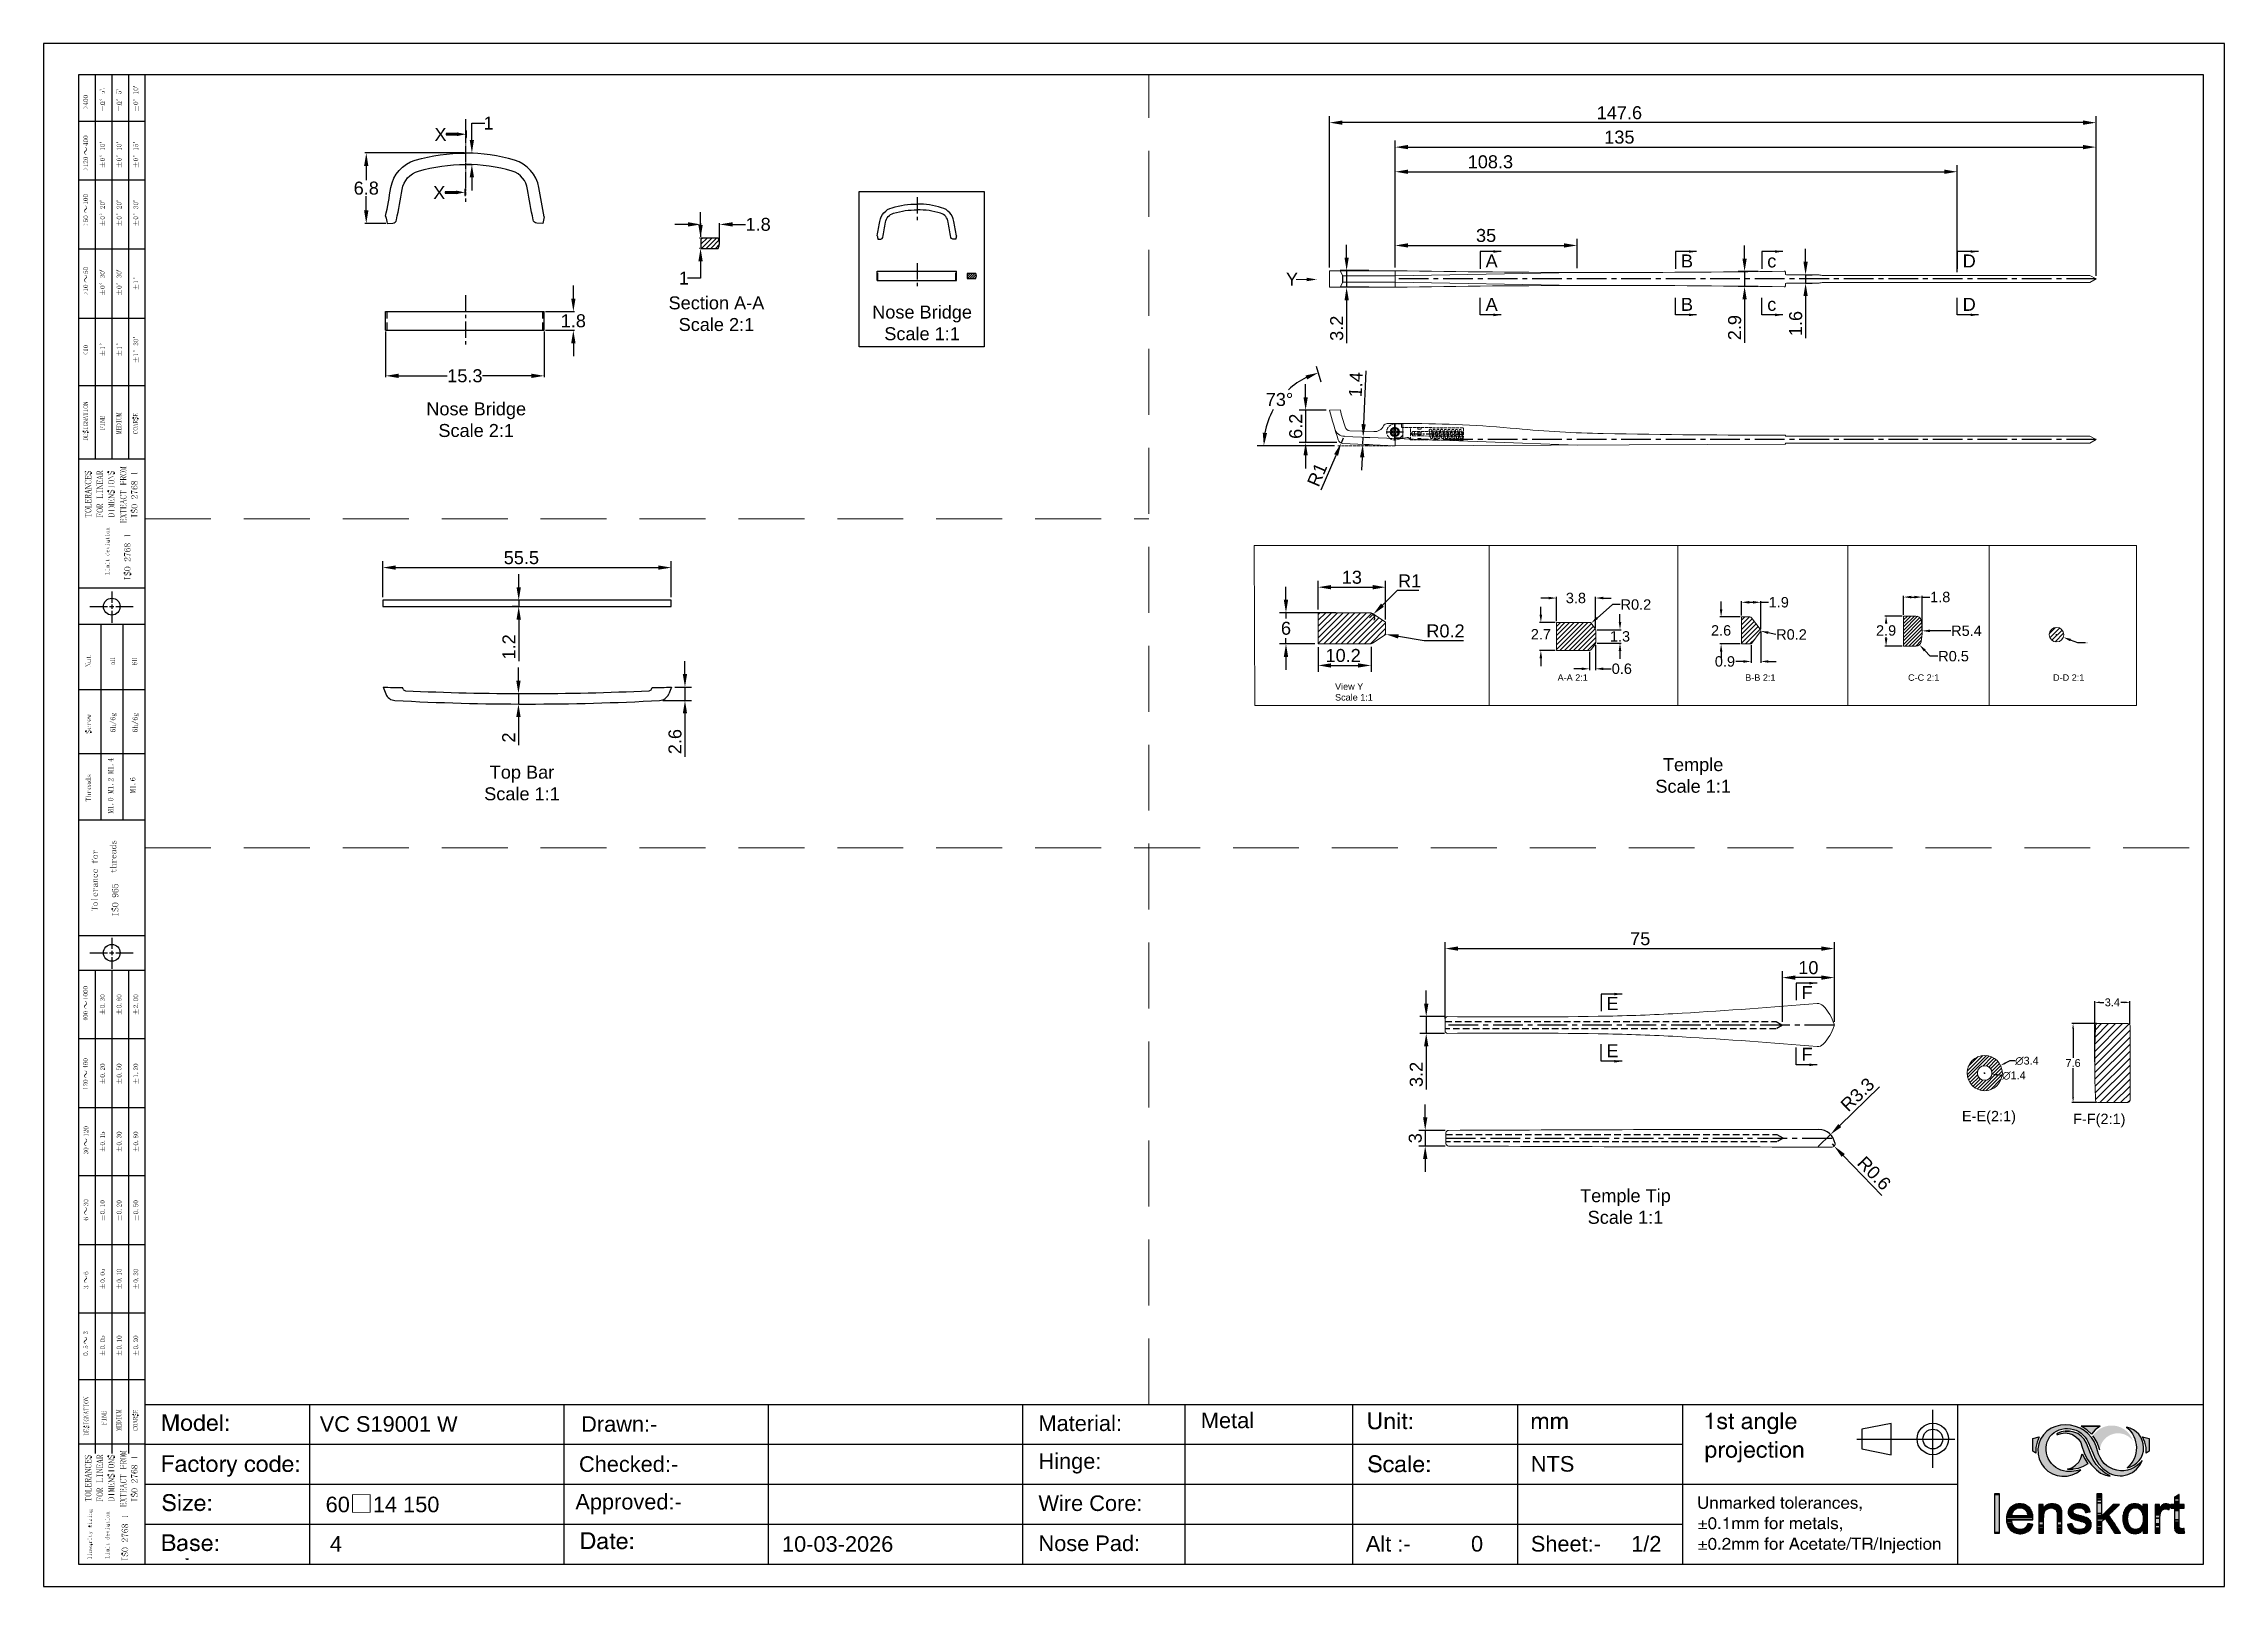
# Model space of a CAD drawing. Header units: millimetres. Extents: x 1336 to 2438, y 1230 to 1601.
# Drawn here: x 2017.6 to 2437.6, y 1303.6 to 1600.6 of the extents above; entities that cross this region are included whole.
import ezdxf

# ---------------------------------------------------------------- set-up
doc = ezdxf.new("R2010")
doc.units = ezdxf.units.MM
for name, pattern in [('ACAD_ISO02W100', [15, 12, -3]), ('CENTER', [50.8, 31.75, -6.35, 6.35, -6.35]), ('CENTER2', [28.575, 19.05, -3.175, 3.175, -3.175]), ('HIDDEN', [9.525, 6.35, -3.175]), ('HIDDEN2', [0.1875, 0.125, -0.0625]), ('PHANTOM2', [1.25, 0.625, -0.125, 0.125, -0.125, 0.125, -0.125])]:
    doc.linetypes.add(name, pattern=pattern)
for name, color, linetype in [('Center Line', 2, 'CENTER2'), ('Dimension', 3, 'Continuous'), ('Hidden Line', 1, 'HIDDEN2'), ('Section Line', 6, 'PHANTOM2'), ('Text', 4, 'Continuous')]:
    doc.layers.add(name, color=color, linetype=linetype)
for name, color, linetype, lineweight in [('odj', 4, 'Continuous', 35), ('Section', 4, 'Continuous', 25), ('标注', 4, 'Continuous', 5), ('绘图层', 7, 'Continuous', 15)]:
    doc.layers.add(name, color=color, linetype=linetype, lineweight=lineweight)
doc.styles.get("Standard").update_dxf_attribs({"font": 'arial.ttf'})
doc.styles.add('宋体', font='SimSun.ttf')
doc.styles.add('样式 1', font='romant.shx')
doc.dimstyles.new('ISO-25', dxfattribs={"dimtxt": 2.5, "dimasz": 2.5, "dimexe": 1.25, "dimexo": 0.625, "dimtad": 1, "dimtxsty": 'Standard', "dimcen": 2.5, "dimadec": 0, "dimazin": 0, "dimtfac": 1, "dimtmove": 0, "dimatfit": 3, "dimfxl": 1, "dimarcsym": 0})
doc.dimstyles.new('ISO-25$0', dxfattribs={"dimtxt": 2.5, "dimasz": 2.5, "dimexe": 0.5, "dimexo": 1, "dimgap": 1, "dimtad": 0, "dimtih": 1, "dimtoh": 1, "dimdec": 1, "dimzin": 10, "dimdsep": 46, "dimlunit": 6, "dimtxsty": '样式 1', "dimcen": 0, "dimclrd": 256, "dimclre": 256, "dimclrt": 7, "dimazin": 0, "dimtfac": 1, "dimtdec": 1, "dimtofl": 0, "dimtmove": 0, "dimatfit": 0, "dimfxl": 1, "dimtolj": 1, "dimtzin": 10, "dimarcsym": 0})
doc.dimstyles.new('ISO-25$2', dxfattribs={"dimscale": 0, "dimtxt": 1.8, "dimasz": 1.5, "dimexe": 1, "dimexo": 1, "dimgap": 1, "dimtad": 0, "dimtih": 1, "dimtoh": 1, "dimrnd": 0.0005, "dimzin": 1, "dimdsep": 46, "dimtxsty": 'Standard', "dimcen": 0, "dimclrd": 256, "dimclre": 256, "dimclrt": 256, "dimadec": 0, "dimazin": 0, "dimtfac": 1, "dimtofl": 0, "dimtmove": 0, "dimatfit": 3, "dimfxl": 1, "dimtolj": 1, "dimtzin": 0, "dimlwe": 9, "dimarcsym": 0})
doc.dimstyles.get("Standard").update_dxf_attribs({"dimtxt": 0.18, "dimasz": 0.18, "dimexe": 0.18, "dimexo": 0.0625, "dimgap": 0.09, "dimtad": 0, "dimtih": 1, "dimtoh": 1, "dimdec": 4, "dimzin": 0, "dimdsep": 46, "dimtxsty": 'Standard', "dimcen": 0.09, "dimadec": 0, "dimazin": 0, "dimtfac": 1, "dimtdec": 4, "dimtofl": 0, "dimtmove": 0, "dimatfit": 3, "dimfxl": 1, "dimtolj": 1, "dimtzin": 0, "dimarcsym": 0})
doc.dimstyles.new('Standard$0', dxfattribs={"dimtxt": 2.3, "dimasz": 2, "dimexe": 1, "dimexo": 1, "dimgap": 1, "dimtad": 0, "dimtih": 1, "dimtoh": 1, "dimdec": 1, "dimzin": 0, "dimdsep": 46, "dimtxsty": 'Standard', "dimcen": 0, "dimclrd": 4, "dimclre": 4, "dimclrt": 4, "dimadec": 1, "dimazin": 0, "dimtfac": 1, "dimtdec": 1, "dimtofl": 0, "dimtmove": 0, "dimatfit": 0, "dimfxl": 1, "dimtolj": 1, "dimtzin": 0, "dimarcsym": 0})
doc.dimstyles.new('STANDARD$4', dxfattribs={"dimtxt": 2, "dimasz": 1.5, "dimexe": 0.5, "dimexo": 0.5, "dimgap": 0.5, "dimtad": 1, "dimtoh": 1, "dimdsep": 46, "dimtxsty": 'Standard', "dimcen": 0, "dimadec": 0, "dimazin": 0, "dimtfac": 1, "dimtofl": 0, "dimtmove": 0, "dimatfit": 3, "dimfxl": 1, "dimtolj": 1, "dimtzin": 0, "dimarcsym": 0})
doc.dimstyles.new('副本 ISO-25', dxfattribs={"dimtxt": 1.5, "dimasz": 1.5, "dimexe": 0.4, "dimexo": 0, "dimgap": 0.4, "dimtad": 1, "dimdsep": 46, "dimtxsty": 'Standard', "dimcen": 2, "dimadec": 0, "dimazin": 0, "dimtfac": 1, "dimtmove": 0, "dimatfit": 3, "dimfxl": 1, "dimarcsym": 0})

msp = doc.modelspace()

# ---------------------------------------------------------------- texts
at = {"insert": (2256.81, 1556.538), "char_height": 2.5, "attachment_point": 1}
msp.add_mtext_dynamic_manual_height_columns('Y', width=2.42959, gutter_width=12.5, heights=[0], dxfattribs=at)
at = {"lineweight": 13, "char_height": 1.25, "width": 6.2737, "attachment_point": 1}
for s, insert in [('A-A 2:1', (2309.131, 1479.208)), ('B-B 2:1', (2345.27, 1479.208)), ('C-C 2:1', (2376.628, 1479.208)), ('D-D 2:1', (2404.559, 1479.208))]:
    msp.add_mtext(s, dxfattribs=dict(at, insert=insert))
at = {"width": 34.34827, "attachment_point": 5}
for s, insert, char_height in [('VC S19001 W', (2084.001, 1334.862), 2.99966), ('Drawn:-', (2128.411, 1334.862), 2.9997), ('\\pxql;Material:', (2226.332, 1335.006), 2.99966), ('\\pxql;Metal ', (2257.608, 1335.561), 2.99966), ('Checked:-', (2130.208, 1327.145), 2.9997), ('\\pxql;Hinge:', (2226.332, 1327.289), 2.99966), ('\\pxql;NTS', (2321.148, 1327.189), 2.9997), ('\\pxql;60{\\fSimSun|b0|i0|c134|p2;\\H1.08333x;□}14 150', (2089.04, 1319.472), 2.99966), ('Approved:-', (2130.208, 1319.472), 2.9997), ('\\pxql; Wire Core:', (2225.164, 1319.616), 2.99966), ('4', (2073.843, 1311.8), 3), ('10-03-2026', (2170.476, 1311.755), 2.9997), ('\\pxql;Nose Pad:', (2226.332, 1311.899), 2.99966), ('\\pxql;Alt :-          0', (2289.375, 1311.799), 2.99966), ('\\pxql;Sheet:-     1/2', (2321.148, 1311.799), 2.99966)]:
    msp.add_mtext(s, dxfattribs=dict(at, insert=insert, char_height=char_height))
at = {"layer": 'odj', "char_height": 2.5, "attachment_point": 5}
for insert in [(2093.988, 1583.135), (2093.742, 1571.941)]:
    msp.add_mtext_dynamic_manual_height_columns('X', width=17.59735, gutter_width=12.5, heights=[0], dxfattribs=dict(at, insert=insert))
at = {"layer": 'Text', "linetype": 'ByBlock', "lineweight": 9, "char_height": 2, "width": 19.8142, "attachment_point": 5, "style": '宋体'}
for s, insert in [('{\\f@Arial Unicode MS|b0|i0|c0|p34;E-E(2:1)}', (2392.211, 1393.862)), ('{\\f@Arial Unicode MS|b0|i0|c0|p34;F-F(2:1)}', (2413.453, 1393.315))]:
    msp.add_mtext(s, dxfattribs=dict(at, insert=insert))
at = {"layer": '标注', "color": 0, "lineweight": 13, "ltscale": 5, "char_height": 2.5, "width": 1.42448, "attachment_point": 1}
for s, insert in [('A', (2295.26, 1560.033)), ('B', (2332.891, 1560.033)), ('c', (2349.508, 1560.033)), ('D', (2387.147, 1560.033)), ('A', (2295.26, 1551.684)), ('B', (2332.891, 1551.684)), ('c', (2349.508, 1551.684)), ('D', (2387.147, 1551.684))]:
    msp.add_mtext(s, dxfattribs=dict(at, insert=insert))
at = {"layer": '标注', "color": 0, "lineweight": 13, "ltscale": 0.2, "insert": (2266.269, 1477.487), "char_height": 1.25, "width": 8.49809, "attachment_point": 1}
msp.add_mtext('View Y\\PScale 1:1', dxfattribs=at)
at = {"layer": '标注', "color": 6, "lineweight": 13, "ltscale": 5, "char_height": 2.5, "width": 1.42448, "attachment_point": 1}
for s, insert in [('E', (2318.541, 1417.09)), ('F', (2356.122, 1419.188)), ('E', (2318.541, 1407.988)), ('F', (2356.122, 1407.314))]:
    msp.add_mtext(s, dxfattribs=dict(at, insert=insert))
at = {"layer": '绘图层', "color": 4, "linetype": 'ByBlock', "lineweight": 9, "char_height": 2.5, "width": 31.56298, "attachment_point": 5, "style": '宋体'}
for s, insert in [('{\\fArial|b0|i0|c0|p34;Section A-A\\PScale 2:1}', (2147.131, 1548.618)), ('{\\fArial|b0|i0|c0|p34;Nose Bridge\\PScale 1:1}', (2186.738, 1546.845)), ('{\\fArial|b0|i0|c0|p34;Nose Bridge\\PScale 2:1}', (2100.864, 1528.214)), ('{\\fArial|b0|i0|c0|p34;Top Bar\\PScale 1:1}', (2109.684, 1458.269)), ('{\\fArial|b0|i0|c0|p34;Temple\\PScale 1:1}', (2335.239, 1459.726)), ('{\\fArial|b0|i0|c0|p34;Temple Tip\\PScale 1:1}', (2322.199, 1376.737))]:
    msp.add_mtext(s, dxfattribs=dict(at, insert=insert))

# ---------------------------------------------------------------- blocks, each defined once
blk = doc.blocks.new('fr')
for points in [[(1488.16, -437.24), (1488.16, -444.82), (1489.15, -444.82), (1489.15, -437.24)], [(1498.94, -439.18), (1498.94, -439.23), (1498.72, -439.23), (1498.67, -439.27), (1498.58, -439.27), (1498.54, -439.32), (1498.45, -439.32), (1498.4, -439.36), (1498.31, -439.41), (1498.27, -439.41), (1498.22, -439.45), (1498.18, -439.45), (1498.09, -439.54), (1498.04, -439.54), (1497.95, -439.59), (1497.95, -439.63), (1497.9, -439.63), (1497.86, -439.68), (1497.86, -439.72), (1497.81, -439.72), (1497.81, -439.77), (1497.77, -439.77), (1497.77, -439.81), (1497.72, -439.86), (1497.68, -439.86), (1497.68, -439.9), (1497.63, -439.9), (1497.63, -439.95), (1497.59, -439.95), (1497.59, -439.99), (1497.54, -440.04), (1497.54, -440.08), (1497.5, -440.08), (1497.5, -439.32), (1496.69, -439.32), (1496.69, -444.82), (1497.59, -444.82), (1497.59, -441.8), (1497.63, -441.8), (1497.63, -441.26), (1497.68, -441.21), (1497.68, -441.03), (1497.72, -441.03), (1497.72, -440.85), (1497.81, -440.67), (1497.86, -440.62), (1497.86, -440.58), (1497.95, -440.49), (1497.95, -440.44), (1497.99, -440.44), (1498.04, -440.4), (1498.04, -440.35), (1498.09, -440.35), (1498.22, -440.22), (1498.27, -440.22), (1498.31, -440.17), (1498.4, -440.17), (1498.49, -440.08), (1498.58, -440.08), (1498.63, -440.04), (1498.76, -440.04), (1498.81, -439.99), (1499.35, -439.99), (1499.39, -440.04), (1499.53, -440.04), (1499.53, -440.08), (1499.62, -440.08), (1499.66, -440.13), (1499.71, -440.13), (1499.71, -440.17), (1499.8, -440.17), (1499.8, -440.22), (1499.85, -440.22), (1499.89, -440.26), (1499.89, -440.31), (1499.94, -440.31), (1499.98, -440.35), (1499.98, -440.4), (1500.07, -440.49), (1500.07, -440.53), (1500.12, -440.58), (1500.12, -440.67), (1500.21, -440.85), (1500.21, -444.82), (1501.15, -444.82), (1501.15, -440.76), (1501.11, -440.67), (1501.11, -440.49), (1501.06, -440.44), (1501.06, -440.31), (1501.02, -440.26), (1501.02, -440.17), (1500.97, -440.17), (1500.97, -440.04), (1500.93, -440.04), (1500.93, -439.99), (1500.88, -439.95), (1500.88, -439.9), (1500.84, -439.9), (1500.84, -439.86), (1500.79, -439.81), (1500.79, -439.77), (1500.75, -439.77), (1500.75, -439.72), (1500.7, -439.72), (1500.7, -439.68), (1500.66, -439.63), (1500.61, -439.63), (1500.61, -439.59), (1500.52, -439.54), (1500.48, -439.54), (1500.39, -439.45), (1500.34, -439.45), (1500.3, -439.41), (1500.25, -439.41), (1500.16, -439.36), (1500.12, -439.36), (1500.12, -439.32), (1500.03, -439.32), (1499.98, -439.27), (1499.85, -439.27), (1499.85, -439.23), (1499.57, -439.23), (1499.53, -439.18)], [(1504.04, -439.18), (1504, -439.23), (1503.77, -439.23), (1503.59, -439.32), (1503.46, -439.32), (1503.41, -439.36), (1503.37, -439.36), (1503.09, -439.5), (1503.05, -439.54), (1503, -439.54), (1502.82, -439.72), (1502.78, -439.72), (1502.78, -439.77), (1502.64, -439.9), (1502.64, -439.95), (1502.6, -439.95), (1502.6, -440.04), (1502.55, -440.04), (1502.55, -440.13), (1502.51, -440.13), (1502.51, -440.22), (1502.46, -440.22), (1502.46, -440.35), (1502.42, -440.35), (1502.42, -440.53), (1502.37, -440.53), (1502.37, -441.08), (1502.42, -441.12), (1502.42, -441.26), (1502.46, -441.26), (1502.46, -441.35), (1502.51, -441.35), (1502.51, -441.44), (1502.55, -441.44), (1502.55, -441.48), (1502.6, -441.53), (1502.6, -441.57), (1502.64, -441.57), (1502.64, -441.62), (1502.69, -441.62), (1502.69, -441.66), (1502.73, -441.66), (1502.73, -441.71), (1502.78, -441.71), (1502.78, -441.75), (1502.82, -441.75), (1502.82, -441.8), (1502.87, -441.8), (1502.87, -441.84), (1502.91, -441.84), (1502.91, -441.89), (1502.96, -441.89), (1503, -441.93), (1503.05, -441.93), (1503.05, -441.98), (1503.14, -441.98), (1503.14, -442.02), (1503.23, -442.02), (1503.32, -442.11), (1503.41, -442.11), (1503.41, -442.16), (1503.5, -442.16), (1503.55, -442.2), (1503.64, -442.2), (1503.68, -442.25), (1503.82, -442.25), (1503.86, -442.29), (1503.95, -442.29), (1504, -442.34), (1504.18, -442.34), (1504.18, -442.38), (1504.36, -442.38), (1504.36, -442.43), (1504.45, -442.43), (1504.54, -442.48), (1504.63, -442.48), (1504.67, -442.52), (1504.76, -442.52), (1504.85, -442.57), (1504.95, -442.57), (1505.04, -442.61), (1505.26, -442.66), (1505.31, -442.7), (1505.4, -442.7), (1505.4, -442.75), (1505.49, -442.75), (1505.53, -442.79), (1505.58, -442.79), (1505.58, -442.84), (1505.62, -442.84), (1505.71, -442.93), (1505.71, -442.97), (1505.76, -443.02), (1505.76, -443.06), (1505.8, -443.06), (1505.8, -443.29), (1505.85, -443.29), (1505.8, -443.33), (1505.8, -443.51), (1505.76, -443.51), (1505.76, -443.6), (1505.71, -443.65), (1505.71, -443.69), (1505.67, -443.69), (1505.67, -443.78), (1505.62, -443.78), (1505.58, -443.83), (1505.58, -443.87), (1505.53, -443.87), (1505.53, -443.92), (1505.49, -443.92), (1505.44, -443.96), (1505.4, -443.96), (1505.35, -444.01), (1505.31, -444.01), (1505.31, -444.05), (1505.22, -444.05), (1505.17, -444.1), (1504.99, -444.1), (1504.95, -444.15), (1504.13, -444.15), (1504.09, -444.1), (1503.95, -444.1), (1503.95, -444.05), (1503.82, -444.05), (1503.82, -444.01), (1503.77, -444.01), (1503.73, -443.96), (1503.68, -443.96), (1503.64, -443.92), (1503.59, -443.92), (1503.59, -443.87), (1503.55, -443.87), (1503.5, -443.83), (1503.5, -443.78), (1503.46, -443.78), (1503.46, -443.74), (1503.41, -443.74), (1503.41, -443.69), (1503.37, -443.69), (1503.37, -443.65), (1503.32, -443.6), (1503.32, -443.56), (1503.28, -443.51), (1503.28, -443.42), (1503.23, -443.42), (1503.23, -443.33), (1503.19, -443.33), (1503.19, -443.2), (1503.14, -443.15), (1503.14, -443.02), (1502.96, -443.02), (1502.91, -443.06), (1502.73, -443.06), (1502.69, -443.11), (1502.46, -443.11), (1502.37, -443.15), (1502.19, -443.15), (1502.19, -443.2), (1502.24, -443.2), (1502.24, -443.38), (1502.28, -443.38), (1502.28, -443.51), (1502.33, -443.56), (1502.33, -443.65), (1502.37, -443.69), (1502.37, -443.78), (1502.42, -443.78), (1502.42, -443.87), (1502.46, -443.87), (1502.46, -443.92), (1502.51, -443.96), (1502.51, -444.05), (1502.55, -444.05), (1502.55, -444.1), (1502.6, -444.1), (1502.6, -444.15), (1502.64, -444.15), (1502.64, -444.24), (1502.69, -444.24), (1502.78, -444.33), (1502.78, -444.37), (1502.82, -444.37), (1502.87, -444.42), (1502.87, -444.46), (1502.91, -444.46), (1502.91, -444.51), (1502.96, -444.51), (1503, -444.55), (1503.05, -444.55), (1503.09, -444.6), (1503.19, -444.64), (1503.23, -444.69), (1503.28, -444.69), (1503.41, -444.73), (1503.46, -444.78), (1504, -444.91), (1504.22, -444.91), (1504.4, -444.96), (1504.63, -444.96), (1504.81, -444.91), (1505.04, -444.91), (1505.4, -444.82), (1505.44, -444.82), (1505.58, -444.78), (1505.62, -444.73), (1505.76, -444.69), (1505.8, -444.69), (1505.89, -444.64), (1505.94, -444.6), (1506.03, -444.55), (1506.07, -444.51), (1506.12, -444.51), (1506.12, -444.46), (1506.16, -444.46), (1506.21, -444.42), (1506.21, -444.37), (1506.25, -444.37), (1506.39, -444.24), (1506.39, -444.19), (1506.43, -444.19), (1506.43, -444.15), (1506.48, -444.15), (1506.48, -444.1), (1506.52, -444.1), (1506.52, -444.01), (1506.57, -444.01), (1506.57, -443.96), (1506.62, -443.92), (1506.62, -443.87), (1506.66, -443.87), (1506.66, -443.74), (1506.71, -443.74), (1506.71, -443.6), (1506.75, -443.6), (1506.75, -443.33), (1506.8, -443.29), (1506.8, -443.06), (1506.75, -443.06), (1506.75, -442.79), (1506.71, -442.79), (1506.71, -442.66), (1506.66, -442.61), (1506.66, -442.57), (1506.62, -442.52), (1506.62, -442.48), (1506.57, -442.43), (1506.57, -442.38), (1506.52, -442.38), (1506.52, -442.34), (1506.48, -442.34), (1506.48, -442.25), (1506.43, -442.25), (1506.39, -442.2), (1506.34, -442.2), (1506.34, -442.16), (1506.3, -442.16), (1506.3, -442.11), (1506.25, -442.11), (1506.21, -442.02), (1506.12, -442.02), (1506.12, -441.98), (1506.07, -441.98), (1506.03, -441.93), (1505.98, -441.93), (1505.94, -441.89), (1505.89, -441.89), (1505.85, -441.84), (1505.76, -441.84), (1505.71, -441.8), (1505.62, -441.8), (1505.58, -441.75), (1505.49, -441.75), (1505.44, -441.71), (1505.31, -441.71), (1505.31, -441.66), (1505.17, -441.66), (1505.13, -441.62), (1504.99, -441.62), (1504.95, -441.57), (1504.85, -441.57), (1504.85, -441.53), (1504.72, -441.53), (1504.67, -441.48), (1504.49, -441.48), (1504.49, -441.44), (1504.36, -441.44), (1504.31, -441.39), (1504.22, -441.39), (1504.22, -441.35), (1504.04, -441.35), (1504.04, -441.3), (1503.86, -441.3), (1503.77, -441.26), (1503.73, -441.26), (1503.73, -441.21), (1503.64, -441.21), (1503.55, -441.12), (1503.5, -441.12), (1503.46, -441.08), (1503.46, -441.03), (1503.41, -441.03), (1503.37, -440.94), (1503.32, -440.9), (1503.32, -440.81), (1503.28, -440.81), (1503.28, -440.49), (1503.32, -440.44), (1503.32, -440.4), (1503.37, -440.35), (1503.37, -440.31), (1503.41, -440.31), (1503.46, -440.26), (1503.46, -440.22), (1503.5, -440.22), (1503.59, -440.13), (1503.64, -440.13), (1503.64, -440.08), (1503.73, -440.08), (1503.73, -440.04), (1503.86, -440.04), (1503.91, -439.99), (1504.13, -439.99), (1504.18, -439.95), (1504.72, -439.95), (1504.76, -439.99), (1504.95, -439.99), (1504.99, -440.04), (1505.08, -440.04), (1505.08, -440.08), (1505.17, -440.08), (1505.17, -440.13), (1505.22, -440.13), (1505.26, -440.17), (1505.31, -440.17), (1505.31, -440.22), (1505.35, -440.22), (1505.44, -440.31), (1505.44, -440.35), (1505.49, -440.35), (1505.49, -440.4), (1505.53, -440.44), (1505.53, -440.49), (1505.58, -440.53), (1505.58, -440.58), (1505.62, -440.62), (1505.62, -440.81), (1505.67, -440.81), (1505.67, -440.85), (1505.85, -440.85), (1505.85, -440.81), (1506.16, -440.81), (1506.21, -440.76), (1506.52, -440.76), (1506.52, -440.72), (1506.57, -440.72), (1506.57, -440.62), (1506.52, -440.62), (1506.52, -440.44), (1506.48, -440.4), (1506.48, -440.26), (1506.43, -440.26), (1506.43, -440.17), (1506.39, -440.13), (1506.39, -440.04), (1506.34, -440.04), (1506.34, -439.99), (1506.3, -439.99), (1506.3, -439.9), (1506.25, -439.9), (1506.25, -439.86), (1506.07, -439.68), (1505.98, -439.63), (1505.89, -439.54), (1505.8, -439.5), (1505.76, -439.45), (1505.71, -439.45), (1505.53, -439.36), (1505.44, -439.36), (1505.4, -439.32), (1505.31, -439.32), (1505.17, -439.27), (1505.08, -439.23), (1504.81, -439.23), (1504.76, -439.18)], [(1520.97, -439.18), (1520.92, -439.23), (1520.79, -439.23), (1520.74, -439.27), (1520.65, -439.27), (1520.65, -439.32), (1520.61, -439.32), (1520.56, -439.36), (1520.52, -439.36), (1520.52, -439.41), (1520.47, -439.41), (1520.24, -439.63), (1520.24, -439.68), (1520.2, -439.68), (1520.2, -439.72), (1520.11, -439.81), (1520.11, -439.86), (1520.06, -439.86), (1520.06, -439.9), (1520.02, -439.95), (1520.02, -439.99), (1519.97, -440.04), (1519.97, -440.08), (1519.93, -440.13), (1519.93, -439.32), (1519.07, -439.32), (1519.07, -444.82), (1520.02, -444.82), (1520.02, -441.57), (1520.06, -441.48), (1520.06, -441.17), (1520.2, -440.76), (1520.29, -440.62), (1520.34, -440.53), (1520.34, -440.49), (1520.43, -440.44), (1520.47, -440.4), (1520.52, -440.35), (1520.52, -440.31), (1520.56, -440.31), (1520.61, -440.26), (1520.65, -440.26), (1520.65, -440.22), (1520.74, -440.22), (1520.79, -440.17), (1521.01, -440.17), (1521.06, -440.13), (1521.19, -440.13), (1521.19, -440.17), (1521.42, -440.17), (1521.46, -440.22), (1521.51, -440.22), (1521.51, -440.26), (1521.6, -440.26), (1521.64, -440.31), (1521.69, -440.31), (1521.73, -440.35), (1521.78, -440.31), (1521.78, -440.22), (1521.82, -440.22), (1521.82, -440.13), (1521.87, -440.08), (1521.87, -439.99), (1521.91, -439.95), (1521.91, -439.86), (1521.96, -439.86), (1521.96, -439.77), (1522.01, -439.72), (1522.01, -439.63), (1522.05, -439.59), (1522.05, -439.45), (1521.96, -439.45), (1521.96, -439.41), (1521.91, -439.41), (1521.87, -439.36), (1521.82, -439.36), (1521.78, -439.32), (1521.69, -439.32), (1521.69, -439.27), (1521.6, -439.27), (1521.51, -439.23), (1521.33, -439.23), (1521.33, -439.18)], [(1523.72, -437.38), (1523.68, -437.42), (1523.63, -437.42), (1523.63, -437.47), (1523.58, -437.47), (1523.49, -437.51), (1523.45, -437.56), (1523.36, -437.6), (1523.31, -437.6), (1523.22, -437.69), (1523.18, -437.69), (1523.04, -437.83), (1522.95, -437.83), (1522.91, -437.87), (1522.86, -437.87), (1522.86, -437.92), (1522.82, -437.92), (1522.82, -439.32), (1522.1, -439.32), (1522.1, -440.04), (1522.82, -440.04), (1522.82, -444.01), (1522.86, -444.01), (1522.86, -444.19), (1522.91, -444.24), (1522.91, -444.33), (1522.95, -444.37), (1522.95, -444.42), (1523.04, -444.51), (1523.04, -444.55), (1523.09, -444.55), (1523.22, -444.69), (1523.4, -444.78), (1523.49, -444.78), (1523.54, -444.82), (1523.63, -444.82), (1523.68, -444.87), (1524.53, -444.87), (1524.58, -444.82), (1524.71, -444.82), (1524.76, -444.78), (1524.8, -444.78), (1524.76, -444.73), (1524.76, -444.51), (1524.71, -444.46), (1524.71, -444.24), (1524.67, -444.19), (1524.67, -443.96), (1524.58, -443.96), (1524.53, -444.01), (1524.08, -444.01), (1524.08, -443.96), (1523.95, -443.96), (1523.9, -443.92), (1523.9, -443.87), (1523.86, -443.87), (1523.86, -443.83), (1523.81, -443.83), (1523.81, -443.78), (1523.77, -443.78), (1523.77, -443.69), (1523.72, -443.69), (1523.72, -440.04), (1524.67, -440.04), (1524.67, -439.32), (1523.72, -439.32)]]:
    blk.add_hatch(color=256).paths.add_polyline_path(points)
h = blk.add_hatch(color=256)
h.paths.add_polyline_path([(1495.51, -441.57), (1495.51, -441.26), (1495.47, -441.26), (1495.47, -441.12), (1495.42, -441.03), (1495.42, -440.94), (1495.38, -440.9), (1495.38, -440.81), (1495.33, -440.76), (1495.33, -440.67), (1495.29, -440.62), (1495.24, -440.53), (1495.24, -440.44), (1495.2, -440.4), (1495.2, -440.35), (1495.15, -440.35), (1495.11, -440.26), (1495.11, -440.22), (1495.02, -440.13), (1495.02, -440.08), (1494.97, -440.08), (1494.97, -440.04), (1494.93, -440.04), (1494.93, -439.99), (1494.88, -439.99), (1494.88, -439.95), (1494.61, -439.68), (1494.56, -439.68), (1494.47, -439.59), (1494.43, -439.59), (1494.34, -439.5), (1494.29, -439.5), (1494.2, -439.45), (1494.16, -439.41), (1494.07, -439.36), (1493.98, -439.36), (1493.93, -439.32), (1493.84, -439.27), (1493.8, -439.27), (1493.66, -439.23), (1493.44, -439.23), (1493.3, -439.18), (1492.71, -439.18), (1492.62, -439.23), (1492.44, -439.23), (1492.31, -439.27), (1492.26, -439.27), (1492.13, -439.32), (1492.13, -439.36), (1491.99, -439.36), (1491.95, -439.41), (1491.86, -439.45), (1491.81, -439.5), (1491.72, -439.5), (1491.63, -439.59), (1491.5, -439.68), (1491.41, -439.77), (1491.36, -439.77), (1491.36, -439.81), (1491.32, -439.81), (1491.32, -439.86), (1491.27, -439.86), (1491.23, -439.9), (1491.23, -439.95), (1491.18, -439.95), (1491.18, -439.99), (1491.13, -439.99), (1491.13, -440.04), (1491.09, -440.04), (1491.09, -440.08), (1491.04, -440.13), (1491.04, -440.17), (1491, -440.17), (1491, -440.26), (1490.95, -440.26), (1490.91, -440.35), (1490.91, -440.4), (1490.86, -440.4), (1490.86, -440.44), (1490.82, -440.49), (1490.82, -440.53), (1490.77, -440.62), (1490.73, -440.67), (1490.73, -440.76), (1490.68, -440.76), (1490.68, -440.85), (1490.64, -440.9), (1490.64, -441.03), (1490.59, -441.03), (1490.59, -441.21), (1490.55, -441.26), (1490.55, -441.53), (1490.5, -441.57), (1490.5, -442.66), (1490.55, -442.79), (1490.55, -442.88), (1490.59, -442.97), (1490.59, -443.11), (1490.64, -443.15), (1490.64, -443.29), (1490.68, -443.29), (1490.68, -443.38), (1490.73, -443.42), (1490.77, -443.51), (1490.77, -443.6), (1490.82, -443.6), (1490.82, -443.69), (1490.86, -443.69), (1490.86, -443.78), (1490.91, -443.78), (1490.91, -443.83), (1491, -443.92), (1491, -443.96), (1491.04, -443.96), (1491.04, -444.01), (1491.09, -444.05), (1491.13, -444.05), (1491.13, -444.15), (1491.18, -444.15), (1491.18, -444.19), (1491.23, -444.19), (1491.23, -444.24), (1491.27, -444.24), (1491.32, -444.33), (1491.36, -444.37), (1491.45, -444.42), (1491.5, -444.46), (1491.59, -444.51), (1491.63, -444.55), (1491.72, -444.6), (1491.77, -444.6), (1491.86, -444.64), (1491.9, -444.69), (1491.99, -444.73), (1492.04, -444.73), (1492.31, -444.82), (1492.35, -444.82), (1492.62, -444.91), (1492.94, -444.91), (1492.99, -444.96), (1493.26, -444.96), (1493.3, -444.91), (1493.62, -444.91), (1493.71, -444.87), (1493.75, -444.87), (1494.02, -444.78), (1494.07, -444.78), (1494.16, -444.73), (1494.2, -444.73), (1494.29, -444.69), (1494.34, -444.64), (1494.43, -444.6), (1494.47, -444.6), (1494.56, -444.55), (1494.61, -444.51), (1494.7, -444.46), (1494.75, -444.42), (1494.84, -444.37), (1494.88, -444.33), (1494.93, -444.24), (1494.97, -444.24), (1494.97, -444.19), (1495.02, -444.19), (1495.02, -444.15), (1495.06, -444.15), (1495.06, -444.1), (1495.15, -444.01), (1495.15, -443.96), (1495.2, -443.96), (1495.2, -443.92), (1495.24, -443.87), (1495.24, -443.83), (1495.29, -443.83), (1495.29, -443.74), (1495.33, -443.69), (1495.42, -443.51), (1495.42, -443.42), (1495.47, -443.42), (1495.47, -443.29), (1495.51, -443.29), (1495.51, -443.15), (1495.38, -443.15), (1495.29, -443.11), (1495.06, -443.11), (1494.97, -443.06), (1494.66, -443.06), (1494.61, -443.02), (1494.56, -443.02), (1494.56, -443.11), (1494.52, -443.11), (1494.52, -443.2), (1494.47, -443.2), (1494.47, -443.29), (1494.43, -443.33), (1494.43, -443.38), (1494.38, -443.42), (1494.29, -443.6), (1494.25, -443.6), (1494.2, -443.69), (1494.16, -443.74), (1494.16, -443.78), (1494.11, -443.78), (1494.11, -443.83), (1494.07, -443.83), (1493.98, -443.92), (1493.93, -443.92), (1493.89, -443.96), (1493.84, -443.96), (1493.84, -444.01), (1493.8, -444.01), (1493.75, -444.05), (1493.66, -444.05), (1493.62, -444.1), (1493.53, -444.1), (1493.48, -444.15), (1492.71, -444.15), (1492.71, -444.1), (1492.58, -444.1), (1492.58, -444.05), (1492.44, -444.05), (1492.44, -444.01), (1492.35, -444.01), (1492.35, -443.96), (1492.31, -443.96), (1492.26, -443.92), (1492.22, -443.92), (1492.13, -443.83), (1492.08, -443.83), (1492.08, -443.78), (1492.04, -443.78), (1492.04, -443.74), (1491.99, -443.69), (1491.95, -443.69), (1491.86, -443.51), (1491.81, -443.51), (1491.77, -443.42), (1491.72, -443.38), (1491.72, -443.29), (1491.68, -443.29), (1491.68, -443.2), (1491.63, -443.2), (1491.63, -443.11), (1491.59, -443.11), (1491.59, -442.97), (1491.54, -442.88), (1491.54, -442.84), (1491.5, -442.79), (1491.5, -442.48), (1491.45, -442.48), (1491.45, -442.29), (1495.56, -442.29), (1495.56, -441.57)])
h.paths.add_polyline_path([(1494.56, -441.26), (1494.56, -441.53), (1491.5, -441.53), (1491.5, -441.35), (1491.54, -441.35), (1491.54, -441.12), (1491.59, -441.12), (1491.59, -441.03), (1491.63, -440.99), (1491.63, -440.9), (1491.68, -440.85), (1491.68, -440.81), (1491.72, -440.76), (1491.72, -440.72), (1491.77, -440.67), (1491.77, -440.62), (1491.81, -440.62), (1491.86, -440.53), (1491.9, -440.49), (1491.9, -440.44), (1491.99, -440.4), (1491.99, -440.35), (1492.04, -440.35), (1492.08, -440.26), (1492.13, -440.26), (1492.22, -440.17), (1492.26, -440.17), (1492.31, -440.13), (1492.35, -440.13), (1492.35, -440.08), (1492.44, -440.08), (1492.44, -440.04), (1492.53, -440.04), (1492.58, -439.99), (1492.71, -439.99), (1492.8, -439.95), (1493.35, -439.95), (1493.39, -439.99), (1493.53, -439.99), (1493.57, -440.04), (1493.66, -440.04), (1493.71, -440.08), (1493.75, -440.08), (1493.8, -440.13), (1493.84, -440.13), (1493.89, -440.17), (1493.98, -440.22), (1493.98, -440.26), (1494.02, -440.26), (1494.07, -440.35), (1494.11, -440.35), (1494.11, -440.4), (1494.16, -440.4), (1494.2, -440.44), (1494.2, -440.49), (1494.25, -440.53), (1494.29, -440.62), (1494.34, -440.62), (1494.34, -440.67), (1494.38, -440.72), (1494.38, -440.76), (1494.43, -440.81), (1494.43, -440.9), (1494.47, -440.94), (1494.47, -441.03), (1494.52, -441.12), (1494.52, -441.26)], flags=0)
h = blk.add_hatch(color=256)
h.paths.add_polyline_path([(1510.54, -441.98), (1510.54, -441.93), (1510.5, -441.93), (1510.5, -441.84), (1510.45, -441.84), (1510.41, -441.75), (1510.36, -441.71), (1510.36, -441.66), (1510.32, -441.66), (1510.32, -441.57), (1510.27, -441.57), (1510.27, -441.53), (1510.23, -441.48), (1510.23, -441.44), (1510.18, -441.44), (1510.18, -441.39), (1510.14, -441.35), (1510.14, -441.3), (1510.18, -441.3), (1510.63, -440.85), (1510.68, -440.85), (1510.68, -440.81), (1510.72, -440.81), (1510.72, -440.76), (1510.77, -440.76), (1510.81, -440.72), (1510.86, -440.62), (1510.9, -440.58), (1510.99, -440.53), (1510.99, -440.49), (1511.08, -440.44), (1511.08, -440.4), (1511.13, -440.35), (1511.17, -440.35), (1511.17, -440.31), (1511.22, -440.26), (1511.26, -440.26), (1511.26, -440.22), (1511.31, -440.22), (1511.35, -440.17), (1511.35, -440.13), (1511.4, -440.13), (1511.4, -440.08), (1511.44, -440.08), (1511.49, -440.04), (1511.49, -439.99), (1511.53, -439.99), (1511.53, -439.95), (1511.58, -439.95), (1511.58, -439.9), (1511.62, -439.9), (1511.94, -439.59), (1511.99, -439.54), (1512.03, -439.54), (1512.03, -439.5), (1512.08, -439.5), (1512.08, -439.45), (1512.12, -439.41), (1512.17, -439.41), (1512.17, -439.36), (1512.21, -439.36), (1512.21, -439.32), (1510.99, -439.32), (1510.99, -439.36), (1510.95, -439.41), (1510.9, -439.41), (1510.9, -439.45), (1510.86, -439.45), (1510.86, -439.5), (1510.81, -439.5), (1510.81, -439.54), (1510.72, -439.63), (1510.68, -439.63), (1510.68, -439.68), (1510.63, -439.68), (1510.63, -439.72), (1510.45, -439.9), (1510.41, -439.9), (1510.41, -439.95), (1510.36, -439.95), (1510.36, -439.99), (1510.14, -440.22), (1510.14, -440.26), (1510.09, -440.26), (1509.95, -440.4), (1509.95, -440.44), (1509.86, -440.49), (1509.86, -440.53), (1509.82, -440.53), (1509.73, -440.62), (1509.68, -440.72), (1509.59, -440.76), (1509.59, -440.81), (1509.55, -440.81), (1509.55, -440.85), (1509.5, -440.85), (1509.28, -441.08), (1509.28, -441.12), (1509.23, -441.12), (1509.23, -441.17), (1509.19, -441.17), (1509.19, -441.21), (1509.14, -441.21), (1509.1, -441.26), (1509.1, -441.3), (1509.05, -441.3), (1509.05, -441.35), (1509.01, -441.35), (1509.01, -441.39), (1508.96, -441.39), (1508.96, -441.44), (1508.92, -441.44), (1508.92, -441.48), (1508.87, -441.48), (1508.87, -441.53), (1508.83, -441.53), (1508.83, -437.24), (1507.88, -437.24), (1507.88, -444.82), (1508.83, -444.82), (1508.83, -442.61), (1508.87, -442.61), (1508.87, -442.57), (1508.96, -442.48), (1509.05, -442.43), (1509.05, -442.38), (1509.14, -442.29), (1509.28, -442.2), (1509.46, -442.02), (1509.5, -442.02), (1509.55, -442.07), (1509.55, -442.11), (1509.59, -442.16), (1509.59, -442.2), (1509.64, -442.2), (1509.64, -442.25), (1509.68, -442.29), (1509.68, -442.34), (1509.73, -442.34), (1509.73, -442.38), (1509.77, -442.43), (1509.82, -442.52), (1509.82, -442.57), (1509.86, -442.57), (1509.86, -442.61), (1509.91, -442.66), (1509.91, -442.7), (1510, -442.79), (1510.05, -442.88), (1510.09, -442.93), (1510.09, -442.97), (1510.18, -443.06), (1510.18, -443.11), (1510.27, -443.2), (1510.27, -443.24), (1510.32, -443.29), (1510.36, -443.33), (1510.36, -443.38), (1510.41, -443.38), (1510.41, -443.42), (1510.45, -443.51), (1510.5, -443.51), (1510.5, -443.56), (1510.54, -443.6), (1510.54, -443.65), (1510.59, -443.69), (1510.59, -443.74), (1510.63, -443.74), (1510.63, -443.78), (1510.68, -443.83), (1510.68, -443.87), (1510.72, -443.87), (1510.72, -443.92), (1510.77, -443.96), (1510.77, -444.01), (1510.81, -444.01), (1510.81, -444.1), (1510.86, -444.1), (1510.86, -444.15), (1510.9, -444.15), (1510.9, -444.24), (1510.95, -444.24), (1510.95, -444.28), (1510.99, -444.33), (1510.99, -444.37), (1511.04, -444.37), (1511.04, -444.42), (1511.08, -444.46), (1511.08, -444.51), (1511.13, -444.51), (1511.13, -444.6), (1511.17, -444.6), (1511.17, -444.64), (1511.22, -444.64), (1511.22, -444.73), (1511.26, -444.73), (1511.26, -444.78), (1511.31, -444.78), (1511.31, -444.82), (1512.44, -444.82), (1512.44, -444.78), (1512.39, -444.73), (1512.39, -444.69), (1512.35, -444.69), (1512.35, -444.64), (1512.3, -444.64), (1512.3, -444.6), (1512.26, -444.55), (1512.26, -444.51), (1512.21, -444.46), (1512.21, -444.42), (1512.17, -444.37), (1512.12, -444.37), (1512.12, -444.28), (1512.08, -444.28), (1512.08, -444.24), (1512.03, -444.19), (1512.03, -444.15), (1511.99, -444.15), (1511.99, -444.1), (1511.94, -444.05), (1511.94, -444.01), (1511.9, -444.01), (1511.9, -443.96), (1511.85, -443.92), (1511.85, -443.87), (1511.81, -443.87), (1511.81, -443.83), (1511.76, -443.78), (1511.76, -443.74), (1511.71, -443.74), (1511.71, -443.69), (1511.67, -443.65), (1511.67, -443.6), (1511.58, -443.51), (1511.53, -443.42), (1511.49, -443.42), (1511.49, -443.33), (1511.4, -443.24), (1511.4, -443.2), (1511.35, -443.15), (1511.31, -443.15), (1511.31, -443.06), (1511.17, -442.93), (1511.17, -442.88), (1511.13, -442.79), (1511.08, -442.79), (1511.08, -442.75), (1510.95, -442.61), (1510.95, -442.52), (1510.9, -442.52), (1510.86, -442.43), (1510.81, -442.38), (1510.81, -442.34), (1510.77, -442.34), (1510.77, -442.25), (1510.72, -442.2), (1510.68, -442.2), (1510.68, -442.11), (1510.59, -442.02), (1510.59, -441.98)])
h.paths.add_polyline_path([(1509.05, -441.71), (1508.96, -441.66), (1509.01, -441.66)], flags=0)
h.paths.add_polyline_path([(1509.41, -441.98), (1509.37, -441.93), (1509.41, -441.93)], flags=0)
h = blk.add_hatch(color=256)
h.paths.add_polyline_path([(1513.25, -443.65), (1513.25, -443.74), (1513.29, -443.74), (1513.29, -443.83), (1513.34, -443.83), (1513.34, -443.87), (1513.38, -443.92), (1513.38, -443.96), (1513.48, -444.05), (1513.48, -444.1), (1513.52, -444.1), (1513.52, -444.15), (1513.57, -444.15), (1513.57, -444.19), (1513.61, -444.19), (1513.61, -444.24), (1513.66, -444.24), (1513.66, -444.28), (1513.7, -444.28), (1513.7, -444.33), (1513.75, -444.37), (1513.79, -444.37), (1513.93, -444.51), (1513.97, -444.51), (1514.06, -444.6), (1514.11, -444.6), (1514.11, -444.64), (1514.2, -444.64), (1514.29, -444.73), (1514.38, -444.73), (1514.38, -444.78), (1514.51, -444.78), (1514.51, -444.82), (1514.6, -444.82), (1514.65, -444.87), (1514.78, -444.87), (1514.87, -444.91), (1515.19, -444.91), (1515.24, -444.96), (1515.33, -444.91), (1515.6, -444.91), (1515.69, -444.87), (1515.82, -444.87), (1515.87, -444.82), (1515.96, -444.82), (1515.96, -444.78), (1516.05, -444.78), (1516.09, -444.73), (1516.14, -444.73), (1516.18, -444.69), (1516.23, -444.69), (1516.23, -444.64), (1516.32, -444.64), (1516.32, -444.6), (1516.36, -444.6), (1516.41, -444.55), (1516.41, -444.51), (1516.45, -444.51), (1516.63, -444.33), (1516.63, -444.28), (1516.68, -444.28), (1516.68, -444.24), (1516.72, -444.24), (1516.72, -444.15), (1516.77, -444.15), (1516.77, -444.82), (1517.63, -444.82), (1517.63, -439.32), (1516.72, -439.32), (1516.72, -439.9), (1516.68, -439.9), (1516.68, -439.86), (1516.63, -439.86), (1516.63, -439.81), (1516.59, -439.81), (1516.59, -439.77), (1516.54, -439.72), (1516.5, -439.72), (1516.5, -439.68), (1516.45, -439.68), (1516.45, -439.63), (1516.41, -439.63), (1516.41, -439.59), (1516.36, -439.59), (1516.32, -439.54), (1516.27, -439.54), (1516.27, -439.5), (1516.23, -439.5), (1516.23, -439.45), (1516.18, -439.45), (1516.14, -439.41), (1516.09, -439.41), (1516.05, -439.36), (1515.96, -439.36), (1515.96, -439.32), (1515.87, -439.32), (1515.87, -439.27), (1515.73, -439.27), (1515.64, -439.23), (1515.51, -439.23), (1515.46, -439.18), (1514.87, -439.18), (1514.83, -439.23), (1514.69, -439.23), (1514.6, -439.27), (1514.47, -439.27), (1514.47, -439.32), (1514.33, -439.32), (1514.33, -439.36), (1514.29, -439.36), (1514.24, -439.41), (1514.15, -439.41), (1514.15, -439.45), (1514.06, -439.45), (1514.06, -439.5), (1514.02, -439.5), (1513.97, -439.54), (1513.93, -439.54), (1513.93, -439.59), (1513.88, -439.59), (1513.79, -439.68), (1513.75, -439.68), (1513.75, -439.72), (1513.7, -439.72), (1513.7, -439.77), (1513.57, -439.9), (1513.52, -439.9), (1513.52, -439.95), (1513.43, -440.04), (1513.43, -440.08), (1513.38, -440.13), (1513.38, -440.17), (1513.25, -440.31), (1513.25, -440.35), (1513.2, -440.4), (1513.2, -440.49), (1513.16, -440.49), (1513.16, -440.58), (1513.11, -440.62), (1513.11, -440.72), (1513.07, -440.76), (1513.07, -440.85), (1513.02, -440.85), (1513.02, -440.94), (1512.98, -440.99), (1512.98, -441.17), (1512.93, -441.21), (1512.93, -441.44), (1512.89, -441.44), (1512.89, -442.61), (1512.93, -442.66), (1512.93, -442.79), (1512.98, -442.88), (1512.98, -443.02), (1513.02, -443.06), (1513.02, -443.15), (1513.07, -443.2), (1513.07, -443.29), (1513.11, -443.33), (1513.11, -443.42), (1513.16, -443.51), (1513.2, -443.56), (1513.2, -443.65)])
h.paths.add_polyline_path([(1514.33, -443.74), (1514.33, -443.69), (1514.29, -443.65), (1514.29, -443.6), (1514.2, -443.51), (1514.15, -443.42), (1514.11, -443.38), (1514.11, -443.33), (1514.06, -443.29), (1514.06, -443.2), (1513.97, -443.11), (1513.97, -443.02), (1513.93, -442.97), (1513.93, -442.79), (1513.88, -442.79), (1513.88, -442.66), (1513.84, -442.61), (1513.84, -442.2), (1513.79, -442.16), (1513.79, -441.89), (1513.84, -441.89), (1513.84, -441.48), (1513.88, -441.44), (1513.88, -441.26), (1513.93, -441.21), (1513.93, -441.08), (1513.97, -441.03), (1513.97, -440.99), (1514.02, -440.94), (1514.02, -440.85), (1514.06, -440.85), (1514.06, -440.76), (1514.11, -440.76), (1514.11, -440.72), (1514.15, -440.62), (1514.15, -440.58), (1514.2, -440.53), (1514.24, -440.53), (1514.24, -440.49), (1514.29, -440.44), (1514.29, -440.4), (1514.33, -440.35), (1514.38, -440.35), (1514.38, -440.31), (1514.42, -440.26), (1514.47, -440.26), (1514.47, -440.22), (1514.51, -440.22), (1514.65, -440.08), (1514.69, -440.08), (1514.87, -439.99), (1514.96, -439.99), (1515.01, -439.95), (1515.55, -439.95), (1515.64, -439.99), (1515.73, -439.99), (1515.82, -440.04), (1515.87, -440.08), (1515.91, -440.08), (1515.96, -440.13), (1516, -440.13), (1516, -440.17), (1516.09, -440.22), (1516.14, -440.22), (1516.14, -440.26), (1516.23, -440.31), (1516.23, -440.35), (1516.27, -440.35), (1516.32, -440.4), (1516.32, -440.44), (1516.36, -440.49), (1516.36, -440.53), (1516.45, -440.62), (1516.5, -440.72), (1516.5, -440.76), (1516.54, -440.81), (1516.54, -440.85), (1516.59, -440.85), (1516.59, -440.94), (1516.63, -440.99), (1516.63, -441.03), (1516.68, -441.08), (1516.68, -441.21), (1516.72, -441.26), (1516.72, -441.44), (1516.77, -441.44), (1516.77, -441.71), (1516.81, -441.75), (1516.81, -442.43), (1516.77, -442.52), (1516.77, -442.75), (1516.72, -442.79), (1516.72, -442.93), (1516.68, -442.97), (1516.68, -443.11), (1516.63, -443.15), (1516.63, -443.2), (1516.59, -443.24), (1516.59, -443.29), (1516.54, -443.33), (1516.54, -443.42), (1516.5, -443.42), (1516.45, -443.51), (1516.45, -443.56), (1516.41, -443.6), (1516.41, -443.65), (1516.36, -443.65), (1516.36, -443.69), (1516.32, -443.69), (1516.32, -443.74), (1516.27, -443.74), (1516.27, -443.78), (1516.23, -443.83), (1516.18, -443.83), (1516.18, -443.87), (1516.14, -443.87), (1516.14, -443.92), (1516.09, -443.92), (1516, -444.01), (1515.91, -444.01), (1515.91, -444.05), (1515.82, -444.05), (1515.78, -444.1), (1515.64, -444.1), (1515.64, -444.15), (1514.96, -444.15), (1514.96, -444.1), (1514.83, -444.1), (1514.83, -444.05), (1514.74, -444.05), (1514.74, -444.01), (1514.65, -444.01), (1514.65, -443.96), (1514.6, -443.96), (1514.51, -443.87), (1514.47, -443.87), (1514.47, -443.83), (1514.42, -443.83), (1514.38, -443.78), (1514.38, -443.74)], flags=0)
for points in [[(1488.2, -437.24), (1488.16, -437.24)], [(1489.15, -437.24), (1488.16, -437.24)], [(1489.15, -437.24), (1488.16, -437.24)], [(1489.15, -437.24), (1488.16, -437.24)], [(1489.15, -437.24), (1488.16, -437.24)], [(1489.15, -437.24), (1488.16, -437.24)], [(1489.15, -437.24), (1488.16, -437.24)], [(1489.15, -437.24), (1488.16, -437.24)], [(1489.15, -437.24), (1488.16, -437.24)], [(1489.15, -437.24), (1488.16, -437.24)], [(1489.15, -437.24), (1488.16, -437.24)], [(1489.15, -437.24), (1488.16, -437.24)], [(1489.15, -437.24), (1488.16, -437.24)], [(1489.15, -437.24), (1488.16, -437.24)], [(1489.15, -437.24), (1488.16, -437.24)], [(1489.15, -444.82), (1489.15, -437.24), (1488.16, -437.24), (1488.16, -444.82)], [(1489.15, -437.28), (1488.16, -437.28)], [(1489.15, -437.28), (1488.16, -437.28)], [(1489.15, -437.38), (1488.16, -437.38)], [(1489.15, -437.38), (1488.16, -437.38)], [(1488.25, -437.24), (1488.2, -437.24)], [(1488.29, -437.24), (1488.25, -437.24)], [(1488.34, -437.24), (1488.29, -437.24)], [(1488.43, -437.24), (1488.34, -437.24)], [(1488.56, -437.24), (1488.43, -437.24)], [(1488.79, -437.24), (1488.56, -437.24)], [(1488.88, -437.24), (1488.79, -437.24)], [(1488.97, -437.24), (1488.88, -437.24)], [(1489.01, -437.24), (1488.97, -437.24)], [(1489.06, -437.24), (1489.01, -437.24)], [(1489.1, -437.24), (1489.06, -437.24)], [(1489.15, -437.24), (1489.1, -437.24)], [(1491.23, -439.95), (1491.18, -439.95), (1491.18, -439.99), (1491.13, -439.99), (1491.13, -440.04), (1491.09, -440.08), (1491.04, -440.17), (1490.91, -440.35), (1490.82, -440.53), (1490.77, -440.62), (1490.73, -440.72), (1490.68, -440.85), (1490.64, -440.94), (1490.59, -441.03), (1490.59, -441.17), (1490.55, -441.26), (1490.55, -441.53), (1490.5, -441.57), (1490.5, -441.62), (1490.82, -441.62), (1491.04, -441.57), (1491.23, -441.57), (1491.32, -441.53), (1491.5, -441.53), (1491.5, -441.39), (1491.54, -441.35), (1491.54, -441.17), (1491.59, -441.03), (1491.63, -440.9), (1491.72, -440.76), (1491.81, -440.62), (1491.9, -440.49), (1491.99, -440.35), (1492.13, -440.26), (1492.22, -440.17), (1492.31, -440.13), (1492.35, -440.08), (1492.44, -440.08), (1492.49, -440.04), (1492.58, -439.99), (1492.71, -439.99), (1492.8, -439.95), (1493.08, -439.95)], [(1491.63, -440.94), (1490.64, -440.94)], [(1491.63, -440.94), (1490.64, -440.94)], [(1490.73, -440.76), (1490.68, -440.76), (1491.72, -440.76)], [(1491.68, -440.85), (1490.68, -440.85)], [(1491.68, -440.85), (1490.68, -440.85)], [(1491.77, -440.67), (1490.73, -440.67)], [(1491.77, -440.67), (1490.73, -440.67)], [(1491.72, -440.76), (1490.73, -440.76)], [(1491.81, -440.62), (1490.77, -440.62)], [(1491.81, -440.62), (1490.77, -440.62)], [(1491.77, -440.62), (1490.77, -440.62)], [(1490.77, -440.62), (1491.81, -440.62), (1491.77, -440.62)], [(1491.86, -440.53), (1490.82, -440.53)], [(1491.86, -440.53), (1490.82, -440.53)], [(1491.86, -440.53), (1490.82, -440.53)], [(1491.86, -440.53), (1490.82, -440.53)], [(1490.91, -440.4), (1490.86, -440.4), (1491.99, -440.4)], [(1491.99, -440.35), (1490.91, -440.35)], [(1490.91, -440.35), (1492.04, -440.35), (1491.99, -440.35)], [(1491.99, -440.35), (1490.91, -440.35)], [(1491.99, -440.35), (1490.91, -440.35)], [(1491.99, -440.4), (1490.91, -440.4)], [(1491, -440.26), (1490.95, -440.26), (1492.13, -440.26)], [(1492.08, -440.26), (1490.95, -440.26)], [(1490.95, -440.26), (1492.13, -440.26), (1492.08, -440.26)], [(1491.04, -440.17), (1491, -440.17), (1492.22, -440.17)], [(1492.22, -440.17), (1491, -440.17)], [(1492.22, -440.17), (1491, -440.17)], [(1492.13, -440.26), (1491, -440.26)], [(1492.31, -440.13), (1491.04, -440.13)], [(1491.04, -440.13), (1492.35, -440.13), (1492.31, -440.13)], [(1492.31, -440.13), (1491.04, -440.13)], [(1492.31, -440.13), (1491.04, -440.13)], [(1491.04, -440.17), (1492.26, -440.17), (1492.22, -440.17)], [(1491.13, -440.04), (1491.09, -440.04), (1492.44, -440.04)], [(1492.4, -440.08), (1491.09, -440.08)], [(1491.09, -440.08), (1492.44, -440.08), (1492.4, -440.08)], [(1492.4, -440.08), (1491.09, -440.08)], [(1492.4, -440.08), (1491.09, -440.08)], [(1492.35, -440.08), (1491.09, -440.08)], [(1491.09, -440.08), (1492.4, -440.08), (1492.35, -440.08)], [(1491.18, -439.99), (1491.13, -439.99), (1492.67, -439.99)], [(1492.62, -439.99), (1491.13, -439.99)], [(1491.13, -439.99), (1492.67, -439.99), (1492.62, -439.99)], [(1492.62, -439.99), (1491.13, -439.99)], [(1492.62, -439.99), (1491.13, -439.99)], [(1492.62, -439.99), (1491.13, -439.99)], [(1492.62, -439.99), (1491.13, -439.99)], [(1492.58, -439.99), (1491.13, -439.99)], [(1491.13, -439.99), (1492.62, -439.99), (1492.58, -439.99)], [(1492.58, -439.99), (1491.13, -439.99)], [(1492.58, -439.99), (1491.13, -439.99)], [(1492.58, -439.99), (1491.13, -439.99)], [(1492.58, -439.99), (1491.13, -439.99)], [(1492.58, -439.99), (1491.13, -439.99)], [(1492.58, -439.99), (1491.13, -439.99)], [(1492.58, -439.99), (1491.13, -439.99)], [(1492.58, -439.99), (1491.13, -439.99)], [(1492.53, -440.04), (1491.13, -440.04)], [(1492.53, -440.04), (1491.13, -440.04)], [(1492.49, -440.04), (1491.13, -440.04)], [(1491.13, -440.04), (1492.53, -440.04), (1492.49, -440.04)], [(1491.13, -440.04), (1492.49, -440.04), (1492.44, -440.04)], [(1491.23, -439.95), (1491.18, -439.95), (1493.03, -439.95)], [(1493.03, -439.95), (1491.18, -439.95)], [(1493.03, -439.95), (1491.18, -439.95)], [(1492.99, -439.95), (1491.18, -439.95)], [(1491.18, -439.95), (1493.03, -439.95), (1492.99, -439.95)], [(1492.99, -439.95), (1491.18, -439.95)], [(1492.99, -439.95), (1491.18, -439.95)], [(1492.94, -439.95), (1491.18, -439.95)], [(1491.18, -439.95), (1492.99, -439.95), (1492.94, -439.95)], [(1492.89, -439.95), (1491.18, -439.95)], [(1491.18, -439.95), (1492.94, -439.95), (1492.89, -439.95)], [(1492.89, -439.95), (1491.18, -439.95)], [(1492.89, -439.95), (1491.18, -439.95)], [(1492.89, -439.95), (1491.18, -439.95)], [(1492.89, -439.95), (1491.18, -439.95)], [(1492.85, -439.95), (1491.18, -439.95)], [(1491.18, -439.95), (1492.89, -439.95), (1492.85, -439.95)], [(1492.85, -439.95), (1491.18, -439.95)], [(1492.85, -439.95), (1491.18, -439.95)], [(1492.85, -439.95), (1491.18, -439.95)], [(1492.85, -439.95), (1491.18, -439.95)], [(1492.85, -439.95), (1491.18, -439.95)], [(1492.85, -439.95), (1491.18, -439.95)], [(1492.85, -439.95), (1491.18, -439.95)], [(1492.85, -439.95), (1491.18, -439.95)], [(1492.85, -439.95), (1491.18, -439.95)], [(1492.85, -439.95), (1491.18, -439.95)], [(1492.85, -439.95), (1491.18, -439.95)], [(1492.85, -439.95), (1491.18, -439.95)], [(1492.8, -439.95), (1491.18, -439.95)], [(1491.18, -439.95), (1492.85, -439.95), (1492.8, -439.95)], [(1492.71, -439.99), (1491.18, -439.99)], [(1492.71, -439.99), (1491.18, -439.99)], [(1492.71, -439.99), (1491.18, -439.99)], [(1492.71, -439.99), (1491.18, -439.99)], [(1492.67, -439.99), (1491.18, -439.99)], [(1491.18, -439.99), (1492.71, -439.99), (1492.67, -439.99)], [(1492.67, -439.99), (1491.18, -439.99)], [(1494.88, -439.95), (1491.23, -439.95)], [(1494.88, -439.95), (1491.23, -439.95)], [(1494.88, -439.95), (1491.23, -439.95)], [(1494.88, -439.95), (1491.23, -439.95)], [(1494.88, -439.95), (1491.23, -439.95)], [(1494.88, -439.95), (1491.23, -439.95)], [(1494.88, -439.95), (1491.23, -439.95)], [(1494.88, -439.95), (1491.23, -439.95)], [(1491.27, -439.95), (1491.23, -439.95)], [(1491.27, -439.95), (1491.23, -439.95)], [(1493.08, -439.95), (1491.23, -439.95)], [(1493.08, -439.95), (1491.23, -439.95)], [(1493.08, -439.95), (1491.23, -439.95)], [(1493.08, -439.95), (1491.23, -439.95)], [(1493.08, -439.95), (1491.23, -439.95)], [(1493.08, -439.95), (1491.23, -439.95)], [(1491.23, -439.95), (1493.08, -439.95), (1493.03, -439.95)], [(1491.32, -439.86), (1491.27, -439.86), (1494.79, -439.86)], [(1491.32, -439.95), (1491.27, -439.95)], [(1491.32, -439.95), (1491.27, -439.95)], [(1491.36, -439.81), (1491.32, -439.81), (1494.75, -439.81)], [(1494.75, -439.81), (1491.32, -439.81)], [(1494.75, -439.81), (1491.32, -439.81)], [(1494.79, -439.86), (1491.32, -439.86)], [(1491.36, -439.95), (1491.32, -439.95)], [(1491.41, -439.95), (1491.32, -439.95)], [(1491.41, -439.77), (1491.36, -439.77), (1494.7, -439.77)], [(1494.75, -439.81), (1491.36, -439.81)], [(1494.75, -439.81), (1491.36, -439.81)], [(1494.75, -439.81), (1491.36, -439.81)], [(1494.75, -439.81), (1491.36, -439.81)], [(1494.75, -439.81), (1491.36, -439.81)], [(1494.75, -439.81), (1491.36, -439.81)], [(1494.75, -439.81), (1491.36, -439.81)], [(1491.41, -439.95), (1491.36, -439.95)], [(1494.7, -439.77), (1491.41, -439.77)], [(1491.5, -439.95), (1491.41, -439.95)], [(1491.5, -439.95), (1491.41, -439.95)], [(1494.61, -439.68), (1491.5, -439.68)], [(1491.5, -439.68), (1494.61, -439.68)], [(1491.59, -439.95), (1491.5, -439.95)], [(1491.59, -439.95), (1491.5, -439.95)], [(1491.68, -439.95), (1491.59, -439.95)], [(1491.63, -439.95), (1491.59, -439.95)], [(1494.47, -439.59), (1491.63, -439.59)], [(1491.63, -439.59), (1494.47, -439.59)], [(1491.72, -439.95), (1491.63, -439.95)], [(1491.77, -439.95), (1491.68, -439.95)], [(1491.81, -439.5), (1491.72, -439.5), (1494.34, -439.5)], [(1491.9, -439.95), (1491.72, -439.95)], [(1491.99, -439.95), (1491.77, -439.95)], [(1491.81, -439.5), (1494.34, -439.5)], [(1492.31, -439.95), (1491.9, -439.95)], [(1492.13, -439.36), (1491.99, -439.36), (1494.07, -439.36)], [(1492.22, -439.95), (1491.99, -439.95)], [(1492.13, -439.36), (1494.07, -439.36)], [(1492.44, -439.95), (1492.22, -439.95)], [(1492.31, -439.27), (1492.26, -439.27), (1493.84, -439.27)], [(1492.31, -439.27), (1493.84, -439.27)], [(1492.49, -439.95), (1492.31, -439.95)], [(1492.53, -439.23), (1492.44, -439.23), (1493.66, -439.23)], [(1493.66, -439.23), (1492.44, -439.23)], [(1493.66, -439.23), (1492.44, -439.23)], [(1492.53, -439.95), (1492.44, -439.95)], [(1492.58, -439.95), (1492.49, -439.95)], [(1492.58, -439.23), (1492.53, -439.23), (1493.57, -439.23)], [(1492.53, -439.23), (1493.66, -439.23)], [(1492.67, -439.95), (1492.53, -439.95)], [(1492.62, -439.23), (1492.58, -439.23), (1493.48, -439.23)], [(1493.53, -439.23), (1492.58, -439.23)], [(1492.58, -439.23), (1493.53, -439.23)], [(1493.53, -439.23), (1492.58, -439.23)], [(1493.53, -439.23), (1492.58, -439.23)], [(1492.58, -439.23), (1493.57, -439.23)], [(1492.67, -439.95), (1492.58, -439.95)], [(1493.48, -439.23), (1492.62, -439.23)], [(1492.62, -439.23), (1493.48, -439.23)], [(1493.48, -439.23), (1492.62, -439.23)], [(1493.48, -439.23), (1492.62, -439.23)], [(1493.48, -439.23), (1492.62, -439.23)], [(1493.48, -439.23), (1492.62, -439.23)], [(1493.48, -439.23), (1492.62, -439.23)], [(1493.48, -439.23), (1492.62, -439.23)], [(1493.48, -439.23), (1492.62, -439.23)], [(1493.48, -439.23), (1492.62, -439.23)], [(1493.48, -439.23), (1492.62, -439.23)], [(1493.48, -439.23), (1492.62, -439.23)], [(1493.48, -439.23), (1492.62, -439.23)], [(1492.76, -439.95), (1492.67, -439.95)], [(1492.76, -439.95), (1492.67, -439.95)], [(1492.76, -439.18), (1492.71, -439.18), (1493.26, -439.18)], [(1493.26, -439.18), (1492.71, -439.18)], [(1493.26, -439.18), (1492.71, -439.18)], [(1493.26, -439.18), (1492.71, -439.18)], [(1493.26, -439.18), (1492.71, -439.18)], [(1493.26, -439.18), (1492.71, -439.18)], [(1493.26, -439.18), (1492.71, -439.18)], [(1493.26, -439.18), (1492.71, -439.18)], [(1493.26, -439.18), (1492.71, -439.18)], [(1493.3, -439.18), (1492.71, -439.18)], [(1492.71, -439.18), (1493.3, -439.18)], [(1493.3, -439.18), (1492.71, -439.18)], [(1493.3, -439.18), (1492.71, -439.18)], [(1493.3, -439.18), (1492.71, -439.18)], [(1493.3, -439.18), (1492.71, -439.18)], [(1492.85, -439.18), (1492.76, -439.18), (1493.21, -439.18)], [(1492.76, -439.18), (1493.26, -439.18)], [(1492.85, -439.95), (1492.76, -439.95)], [(1492.85, -439.95), (1492.76, -439.95)], [(1492.89, -439.18), (1492.85, -439.18), (1493.12, -439.18)], [(1492.85, -439.18), (1493.21, -439.18)], [(1492.89, -439.95), (1492.85, -439.95)], [(1492.89, -439.95), (1492.85, -439.95)], [(1492.94, -439.18), (1492.89, -439.18), (1493.08, -439.18)], [(1493.08, -439.18), (1492.89, -439.18)], [(1493.08, -439.18), (1492.89, -439.18)], [(1492.89, -439.18), (1493.12, -439.18)], [(1492.94, -439.95), (1492.89, -439.95)], [(1492.99, -439.95), (1492.89, -439.95)], [(1492.99, -439.18), (1492.94, -439.18), (1493.08, -439.18)], [(1493.08, -439.18), (1492.94, -439.18)], [(1493.08, -439.18), (1492.94, -439.18)], [(1493.08, -439.18), (1492.94, -439.18)], [(1493.08, -439.18), (1492.94, -439.18)], [(1493.08, -439.18), (1492.94, -439.18)], [(1492.99, -439.95), (1492.94, -439.95)], [(1493.03, -439.18), (1492.99, -439.18)], [(1493.08, -439.18), (1492.99, -439.18)], [(1493.03, -439.95), (1492.99, -439.95)], [(1493.03, -439.95), (1492.99, -439.95)], [(1493.08, -439.18), (1493.03, -439.18)], [(1493.08, -439.95), (1493.03, -439.95)], [(1493.08, -439.95), (1493.03, -439.95)], [(1494.88, -439.95), (1493.08, -439.95)], [(1494.88, -439.95), (1493.08, -439.95)], [(1493.08, -439.95), (1494.88, -439.95)], [(1494.88, -439.95), (1493.08, -439.95)], [(1494.88, -439.95), (1493.12, -439.95)], [(1494.88, -439.95), (1493.12, -439.95)], [(1493.12, -439.95), (1494.88, -439.95)], [(1494.88, -439.95), (1493.12, -439.95)], [(1494.88, -439.95), (1493.17, -439.95)], [(1494.88, -439.95), (1493.17, -439.95)], [(1493.17, -439.95), (1494.88, -439.95)], [(1494.88, -439.95), (1493.17, -439.95)], [(1494.88, -439.95), (1493.21, -439.95)], [(1494.88, -439.95), (1493.21, -439.95)], [(1493.21, -439.95), (1494.88, -439.95)], [(1494.88, -439.95), (1493.21, -439.95)], [(1493.26, -439.95), (1494.88, -439.95)], [(1494.88, -439.95), (1493.26, -439.95)], [(1494.88, -439.95), (1493.3, -439.95)], [(1494.88, -439.95), (1493.3, -439.95)], [(1494.88, -439.95), (1493.3, -439.95)], [(1494.88, -439.95), (1493.3, -439.95)], [(1494.88, -439.95), (1493.3, -439.95)], [(1494.88, -439.95), (1493.3, -439.95)], [(1494.88, -439.95), (1493.3, -439.95)], [(1494.88, -439.95), (1493.3, -439.95)], [(1494.88, -439.95), (1493.3, -439.95)], [(1494.88, -439.95), (1493.3, -439.95)], [(1494.88, -439.95), (1493.3, -439.95)], [(1494.88, -439.95), (1493.3, -439.95)], [(1494.88, -439.95), (1493.3, -439.95)], [(1494.88, -439.95), (1493.3, -439.95)], [(1494.88, -439.95), (1493.3, -439.95)], [(1494.88, -439.95), (1493.3, -439.95)], [(1494.88, -439.95), (1493.3, -439.95)], [(1494.88, -439.95), (1493.3, -439.95)], [(1493.3, -439.95), (1494.88, -439.95)], [(1494.88, -439.95), (1493.3, -439.95)], [(1494.88, -439.99), (1493.39, -439.99)], [(1494.88, -439.99), (1493.39, -439.99)], [(1493.39, -439.99), (1494.93, -439.99)], [(1493.39, -439.99), (1494.93, -439.99)], [(1494.93, -439.99), (1493.44, -439.99)], [(1494.93, -439.99), (1493.44, -439.99)], [(1493.44, -439.99), (1494.93, -439.99)], [(1494.93, -439.99), (1493.44, -439.99)], [(1494.93, -439.99), (1493.48, -439.99)], [(1494.93, -439.99), (1493.48, -439.99)], [(1494.93, -439.99), (1493.48, -439.99)], [(1494.93, -439.99), (1493.48, -439.99)], [(1493.48, -439.99), (1494.93, -439.99)], [(1494.93, -439.99), (1493.48, -439.99)], [(1494.93, -439.99), (1493.53, -439.99)], [(1494.93, -439.99), (1493.53, -439.99)], [(1494.93, -439.99), (1493.53, -439.99)], [(1494.93, -439.99), (1493.53, -439.99)], [(1494.93, -439.99), (1493.53, -439.99)], [(1494.93, -439.99), (1493.53, -439.99)], [(1494.93, -439.99), (1493.53, -439.99)], [(1494.93, -439.99), (1493.53, -439.99)], [(1494.93, -439.99), (1493.53, -439.99)], [(1494.93, -439.99), (1493.53, -439.99)], [(1493.57, -440.04), (1494.93, -440.04)], [(1494.93, -440.04), (1493.57, -440.04)], [(1494.97, -440.04), (1493.62, -440.04)], [(1493.62, -440.04), (1494.97, -440.04)], [(1493.62, -440.04), (1494.97, -440.04)], [(1494.97, -440.04), (1493.62, -440.04)], [(1494.97, -440.08), (1493.71, -440.08)], [(1494.97, -440.08), (1493.71, -440.08)], [(1493.71, -440.08), (1494.97, -440.08)], [(1494.97, -440.08), (1493.71, -440.08)], [(1495.02, -440.08), (1493.75, -440.08)], [(1493.75, -440.08), (1495.02, -440.08)], [(1495.02, -440.13), (1493.8, -440.13)], [(1495.02, -440.13), (1493.8, -440.13)], [(1493.8, -440.13), (1495.02, -440.13)], [(1495.02, -440.13), (1493.8, -440.13)], [(1495.06, -440.17), (1493.89, -440.17)], [(1495.06, -440.17), (1493.89, -440.17)], [(1495.06, -440.17), (1493.89, -440.17)], [(1495.06, -440.17), (1493.89, -440.17)], [(1493.98, -440.26), (1495.11, -440.26)], [(1495.11, -440.26), (1493.98, -440.26)], [(1495.11, -440.26), (1494.02, -440.26)], [(1495.11, -440.26), (1494.02, -440.26)], [(1494.07, -440.35), (1495.15, -440.35)], [(1495.15, -440.35), (1494.07, -440.35)], [(1495.2, -440.35), (1494.11, -440.35)], [(1494.11, -440.35), (1495.2, -440.35)], [(1494.11, -440.4), (1495.2, -440.4)], [(1495.2, -440.4), (1494.11, -440.4)], [(1495.24, -440.53), (1494.25, -440.53)], [(1495.24, -440.53), (1494.25, -440.53)], [(1495.24, -440.53), (1494.25, -440.53)], [(1495.24, -440.53), (1494.25, -440.53)], [(1495.29, -440.62), (1494.29, -440.62)], [(1495.29, -440.62), (1494.29, -440.62)], [(1494.29, -440.62), (1495.29, -440.62)], [(1495.29, -440.62), (1494.29, -440.62)], [(1495.33, -440.67), (1494.34, -440.67)], [(1495.33, -440.67), (1494.34, -440.67)], [(1495.33, -440.76), (1494.38, -440.76)], [(1495.33, -440.76), (1494.38, -440.76)], [(1495.38, -440.85), (1494.43, -440.85)], [(1495.38, -440.85), (1494.43, -440.85)], [(1495.42, -440.94), (1494.47, -440.94)], [(1495.42, -440.94), (1494.47, -440.94)], [(1496.73, -439.32), (1496.69, -439.32)], [(1497.5, -439.32), (1496.69, -439.32)], [(1497.5, -439.32), (1496.69, -439.32)], [(1497.5, -439.32), (1496.69, -439.32)], [(1497.5, -439.32), (1496.69, -439.32)], [(1497.5, -439.32), (1496.69, -439.32)], [(1497.5, -439.32), (1496.69, -439.32)], [(1497.5, -439.32), (1496.69, -439.32)], [(1497.5, -439.32), (1496.69, -439.32)], [(1497.5, -439.32), (1496.69, -439.32)], [(1497.5, -439.32), (1496.69, -439.32)], [(1497.5, -439.32), (1496.69, -439.32)], [(1497.5, -439.32), (1496.69, -439.32)], [(1497.5, -439.32), (1496.69, -439.32), (1496.69, -444.82), (1497.59, -444.82), (1497.59, -441.8), (1497.63, -441.8), (1497.63, -441.26), (1497.68, -441.12), (1497.72, -441.03), (1497.72, -440.9), (1497.77, -440.76), (1497.81, -440.67), (1497.9, -440.53), (1497.95, -440.44), (1498.04, -440.35), (1498.13, -440.31), (1498.18, -440.26), (1498.22, -440.22), (1498.27, -440.22), (1498.31, -440.17), (1498.36, -440.17), (1498.45, -440.13), (1498.49, -440.08), (1497.5, -440.08)], [(1497.5, -439.36), (1496.69, -439.36)], [(1497.5, -439.36), (1496.69, -439.36)], [(1497.5, -439.36), (1496.69, -439.36)], [(1497.5, -439.36), (1496.69, -439.36)], [(1497.5, -439.36), (1496.69, -439.36)], [(1497.5, -439.36), (1496.69, -439.36)], [(1497.5, -439.41), (1496.69, -439.41)], [(1497.5, -439.41), (1496.69, -439.41)], [(1497.5, -439.41), (1496.69, -439.41)], [(1497.5, -439.41), (1496.69, -439.41)], [(1497.5, -439.41), (1496.69, -439.41)], [(1497.5, -439.41), (1496.69, -439.41)], [(1497.5, -439.45), (1496.69, -439.45)], [(1497.5, -439.45), (1496.69, -439.45)], [(1497.5, -439.5), (1496.69, -439.5)], [(1497.5, -439.5), (1496.69, -439.5)], [(1497.5, -439.5), (1496.69, -439.5)], [(1497.5, -439.5), (1496.69, -439.5)], [(1497.5, -439.54), (1496.69, -439.54)], [(1497.5, -439.54), (1496.69, -439.54)], [(1497.5, -439.54), (1496.69, -439.54)], [(1497.5, -439.54), (1496.69, -439.54)], [(1497.5, -439.54), (1496.69, -439.54)], [(1497.5, -439.54), (1496.69, -439.54)], [(1497.5, -439.59), (1496.69, -439.59)], [(1497.5, -439.59), (1496.69, -439.59)], [(1497.5, -439.63), (1496.69, -439.63)], [(1497.5, -439.63), (1496.69, -439.63)], [(1497.5, -439.72), (1496.69, -439.72)], [(1497.5, -439.72), (1496.69, -439.72)], [(1497.5, -439.77), (1496.69, -439.77)], [(1497.5, -439.77), (1496.69, -439.77)], [(1497.5, -439.77), (1496.69, -439.77)], [(1497.5, -439.77), (1496.69, -439.77)], [(1497.5, -439.77), (1496.69, -439.77)], [(1497.5, -439.77), (1496.69, -439.77)], [(1497.5, -439.77), (1496.69, -439.77)], [(1497.5, -439.77), (1496.69, -439.77)], [(1497.5, -439.77), (1496.69, -439.77)], [(1497.5, -439.77), (1496.69, -439.77)], [(1497.5, -439.77), (1496.69, -439.77)], [(1497.5, -439.77), (1496.69, -439.77)], [(1497.5, -439.77), (1496.69, -439.77)], [(1497.5, -439.77), (1496.69, -439.77)], [(1497.5, -439.81), (1496.69, -439.81)], [(1497.5, -439.81), (1496.69, -439.81)], [(1497.5, -439.86), (1496.69, -439.86)], [(1497.5, -439.86), (1496.69, -439.86)], [(1497.5, -439.86), (1496.69, -439.86)], [(1497.5, -439.86), (1496.69, -439.86)], [(1497.5, -439.86), (1496.69, -439.86)], [(1497.5, -439.86), (1496.69, -439.86)], [(1497.5, -439.9), (1496.69, -439.9)], [(1497.5, -439.9), (1496.69, -439.9)], [(1497.5, -439.9), (1496.69, -439.9)], [(1497.5, -439.9), (1496.69, -439.9)], [(1497.5, -439.9), (1496.69, -439.9)], [(1497.5, -439.9), (1496.69, -439.9)], [(1497.5, -439.9), (1496.69, -439.9)], [(1497.5, -439.9), (1496.69, -439.9)], [(1497.5, -439.9), (1496.69, -439.9)], [(1497.5, -439.9), (1496.69, -439.9)], [(1497.5, -439.9), (1496.69, -439.9)], [(1497.5, -439.9), (1496.69, -439.9)], [(1497.5, -439.9), (1496.69, -439.9)], [(1497.5, -439.9), (1496.69, -439.9)], [(1497.5, -439.9), (1496.69, -439.9)], [(1497.5, -439.9), (1496.69, -439.9)], [(1497.5, -439.9), (1496.69, -439.9)], [(1497.5, -439.9), (1496.69, -439.9)], [(1497.5, -439.9), (1496.69, -439.9)], [(1497.5, -439.9), (1496.69, -439.9)], [(1497.5, -439.9), (1496.69, -439.9)], [(1497.5, -439.9), (1496.69, -439.9)], [(1497.5, -439.9), (1496.69, -439.9)], [(1497.5, -439.9), (1496.69, -439.9)], [(1497.5, -439.9), (1496.69, -439.9)], [(1497.5, -439.9), (1496.69, -439.9)], [(1497.5, -439.9), (1496.69, -439.9)], [(1497.5, -439.9), (1496.69, -439.9)], [(1497.5, -439.9), (1496.69, -439.9)], [(1497.5, -439.9), (1496.69, -439.9)], [(1497.5, -439.9), (1496.69, -439.9)], [(1497.5, -439.9), (1496.69, -439.9)], [(1497.5, -439.9), (1496.69, -439.9)], [(1497.5, -439.9), (1496.69, -439.9)], [(1497.5, -439.95), (1496.69, -439.95)], [(1497.5, -439.95), (1496.69, -439.95)], [(1497.5, -439.95), (1496.69, -439.95)], [(1497.5, -439.95), (1496.69, -439.95)], [(1497.5, -439.95), (1496.69, -439.95)], [(1497.5, -439.95), (1496.69, -439.95)], [(1497.5, -439.95), (1496.69, -439.95)], [(1497.5, -439.95), (1496.69, -439.95)], [(1497.5, -439.95), (1496.69, -439.95)], [(1497.5, -439.95), (1496.69, -439.95)], [(1497.5, -439.95), (1496.69, -439.95)], [(1497.5, -439.95), (1496.69, -439.95)], [(1497.5, -439.95), (1496.69, -439.95)], [(1497.5, -439.95), (1496.69, -439.95)], [(1497.5, -439.95), (1496.69, -439.95)], [(1497.5, -439.95), (1496.69, -439.95)], [(1497.5, -439.95), (1496.69, -439.95)], [(1497.5, -439.95), (1496.69, -439.95)], [(1497.5, -439.95), (1496.69, -439.95)], [(1497.5, -439.95), (1496.69, -439.95)], [(1497.5, -439.95), (1496.69, -439.95)], [(1497.5, -439.95), (1496.69, -439.95)], [(1497.5, -439.95), (1496.69, -439.95)], [(1497.5, -439.95), (1496.69, -439.95)], [(1497.5, -439.95), (1496.69, -439.95)], [(1497.5, -439.95), (1496.69, -439.95)], [(1497.5, -439.95), (1496.69, -439.95)], [(1497.5, -439.95), (1496.69, -439.95)], [(1497.5, -439.95), (1496.69, -439.95)], [(1497.5, -439.95), (1496.69, -439.95)], [(1497.5, -439.95), (1496.69, -439.95)], [(1497.5, -439.95), (1496.69, -439.95)], [(1497.5, -439.99), (1496.69, -439.99)], [(1497.5, -439.99), (1496.69, -439.99)], [(1497.5, -439.99), (1496.69, -439.99)], [(1497.5, -439.99), (1496.69, -439.99)], [(1497.5, -439.99), (1496.69, -439.99)], [(1497.5, -439.99), (1496.69, -439.99)], [(1497.5, -439.99), (1496.69, -439.99)], [(1497.5, -439.99), (1496.69, -439.99)], [(1497.5, -439.99), (1496.69, -439.99)], [(1497.5, -439.99), (1496.69, -439.99)], [(1497.5, -439.99), (1496.69, -439.99)], [(1497.5, -439.99), (1496.69, -439.99)], [(1497.5, -439.99), (1496.69, -439.99)], [(1497.5, -439.99), (1496.69, -439.99)], [(1497.5, -439.99), (1496.69, -439.99)], [(1497.5, -439.99), (1496.69, -439.99)], [(1497.5, -439.99), (1496.69, -439.99)], [(1497.5, -439.99), (1496.69, -439.99)], [(1497.5, -439.99), (1496.69, -439.99)], [(1497.5, -439.99), (1496.69, -439.99)], [(1497.5, -439.99), (1496.69, -439.99)], [(1497.5, -439.99), (1496.69, -439.99)], [(1497.5, -439.99), (1496.69, -439.99)], [(1497.5, -439.99), (1496.69, -439.99)], [(1497.5, -439.99), (1496.69, -439.99)], [(1497.5, -439.99), (1496.69, -439.99)], [(1497.5, -439.99), (1496.69, -439.99)], [(1497.5, -439.99), (1496.69, -439.99)], [(1497.5, -439.99), (1496.69, -439.99)], [(1497.5, -439.99), (1496.69, -439.99)], [(1497.5, -439.99), (1496.69, -439.99)], [(1497.5, -439.99), (1496.69, -439.99)], [(1497.5, -439.99), (1496.69, -439.99)], [(1497.5, -439.99), (1496.69, -439.99)], [(1497.5, -439.99), (1496.69, -439.99)], [(1497.5, -439.99), (1496.69, -439.99)], [(1497.5, -439.99), (1496.69, -439.99)], [(1497.5, -439.99), (1496.69, -439.99)], [(1497.5, -439.99), (1496.69, -439.99)], [(1497.5, -439.99), (1496.69, -439.99)], [(1497.5, -439.99), (1496.69, -439.99)], [(1497.5, -439.99), (1496.69, -439.99)], [(1497.5, -439.99), (1496.69, -439.99)], [(1497.5, -439.99), (1496.69, -439.99)], [(1497.5, -439.99), (1496.69, -439.99)], [(1497.5, -439.99), (1496.69, -439.99)], [(1497.5, -439.99), (1496.69, -439.99)], [(1497.5, -439.99), (1496.69, -439.99)], [(1497.5, -439.99), (1496.69, -439.99)], [(1497.5, -439.99), (1496.69, -439.99)], [(1497.5, -439.99), (1496.69, -439.99)], [(1497.5, -439.99), (1496.69, -439.99)], [(1497.5, -439.99), (1496.69, -439.99)], [(1497.5, -439.99), (1496.69, -439.99)], [(1497.5, -439.99), (1496.69, -439.99)], [(1497.5, -439.99), (1496.69, -439.99)], [(1497.5, -439.99), (1496.69, -439.99)], [(1497.5, -439.99), (1496.69, -439.99)], [(1497.5, -439.99), (1496.69, -439.99)], [(1497.5, -439.99), (1496.69, -439.99)], [(1497.5, -439.99), (1496.69, -439.99)], [(1497.5, -439.99), (1496.69, -439.99)], [(1497.5, -439.99), (1496.69, -439.99)], [(1497.5, -439.99), (1496.69, -439.99)], [(1497.5, -439.99), (1496.69, -439.99)], [(1497.5, -439.99), (1496.69, -439.99)], [(1497.5, -439.99), (1496.69, -439.99)], [(1497.5, -439.99), (1496.69, -439.99)], [(1497.5, -439.99), (1496.69, -439.99)], [(1497.5, -439.99), (1496.69, -439.99)], [(1497.5, -439.99), (1496.69, -439.99)], [(1497.5, -439.99), (1496.69, -439.99)], [(1497.5, -439.99), (1496.69, -439.99)], [(1497.5, -439.99), (1496.69, -439.99)], [(1497.5, -439.99), (1496.69, -439.99)], [(1497.5, -439.99), (1496.69, -439.99)], [(1497.5, -440.04), (1496.69, -440.04)], [(1497.5, -440.04), (1496.69, -440.04)], [(1497.5, -440.04), (1496.69, -440.04)], [(1497.5, -440.04), (1496.69, -440.04)], [(1497.5, -440.04), (1496.69, -440.04)], [(1497.5, -440.04), (1496.69, -440.04)], [(1497.5, -440.04), (1496.69, -440.04)], [(1497.5, -440.04), (1496.69, -440.04)], [(1497.5, -440.04), (1496.69, -440.04)], [(1497.5, -440.04), (1496.69, -440.04)], [(1497.5, -440.04), (1496.69, -440.04)], [(1497.5, -440.04), (1496.69, -440.04)], [(1497.5, -440.04), (1496.69, -440.04)], [(1497.5, -440.04), (1496.69, -440.04)], [(1497.5, -440.04), (1496.69, -440.04)], [(1497.5, -440.04), (1496.69, -440.04)], [(1497.5, -440.04), (1496.69, -440.04)], [(1497.5, -440.04), (1496.69, -440.04)], [(1497.5, -440.04), (1496.69, -440.04)], [(1497.5, -440.04), (1496.69, -440.04)], [(1497.5, -440.04), (1496.69, -440.04)], [(1497.5, -440.04), (1496.69, -440.04)], [(1497.5, -440.04), (1496.69, -440.04)], [(1497.5, -440.04), (1496.69, -440.04)], [(1497.5, -440.04), (1496.69, -440.04)], [(1497.5, -440.04), (1496.69, -440.04)], [(1497.5, -440.08), (1496.69, -440.08)], [(1497.5, -440.08), (1496.69, -440.08)], [(1497.5, -440.08), (1496.69, -440.08)], [(1497.5, -440.08), (1496.69, -440.08)], [(1497.5, -440.08), (1496.69, -440.08)], [(1497.5, -440.08), (1496.69, -440.08)], [(1497.5, -440.08), (1496.69, -440.08)], [(1497.5, -440.08), (1496.69, -440.08)], [(1497.5, -440.08), (1496.69, -440.08)], [(1497.5, -440.08), (1496.69, -440.08)], [(1497.5, -440.08), (1496.69, -440.08)], [(1497.5, -440.08), (1496.69, -440.08)], [(1497.5, -440.08), (1496.69, -440.08)], [(1497.5, -440.08), (1496.69, -440.08)], [(1497.54, -440.08), (1496.69, -440.08)], [(1496.69, -440.08), (1497.54, -440.08)], [(1497.54, -440.08), (1496.69, -440.08)], [(1497.54, -440.08), (1496.69, -440.08)], [(1497.54, -440.08), (1496.69, -440.08)], [(1497.54, -440.08), (1496.69, -440.08)], [(1497.54, -440.08), (1496.69, -440.08)], [(1497.54, -440.08), (1496.69, -440.08)], [(1497.54, -440.08), (1496.69, -440.08)], [(1497.54, -440.08), (1496.69, -440.08)], [(1497.59, -440.08), (1496.69, -440.08)], [(1496.69, -440.08), (1497.59, -440.08)], [(1497.59, -440.08), (1496.69, -440.08)], [(1497.59, -440.08), (1496.69, -440.08)], [(1497.59, -440.08), (1496.69, -440.08)], [(1497.59, -440.08), (1496.69, -440.08)], [(1497.63, -440.08), (1496.69, -440.08)], [(1496.69, -440.08), (1497.63, -440.08)], [(1497.63, -440.08), (1496.69, -440.08)], [(1497.63, -440.08), (1496.69, -440.08)], [(1497.68, -440.08), (1496.69, -440.08)], [(1496.69, -440.08), (1497.68, -440.08)], [(1497.68, -440.08), (1496.69, -440.08)], [(1497.68, -440.08), (1496.69, -440.08)], [(1497.68, -440.08), (1496.69, -440.08)], [(1497.68, -440.08), (1496.69, -440.08)], [(1497.72, -440.08), (1496.69, -440.08)], [(1496.69, -440.08), (1497.72, -440.08)], [(1497.77, -440.08), (1496.69, -440.08)], [(1496.69, -440.08), (1497.77, -440.08)], [(1497.81, -440.08), (1496.69, -440.08)], [(1496.69, -440.08), (1497.81, -440.08)], [(1497.86, -440.08), (1496.69, -440.08)], [(1496.69, -440.08), (1497.86, -440.08)], [(1497.9, -440.08), (1496.69, -440.08)], [(1496.69, -440.08), (1497.9, -440.08)], [(1498.04, -440.08), (1496.69, -440.08)], [(1496.69, -440.08), (1498.04, -440.08)], [(1498.04, -440.08), (1496.69, -440.08)], [(1498.04, -440.08), (1496.69, -440.08)], [(1498.13, -440.08), (1496.69, -440.08)], [(1496.69, -440.08), (1498.13, -440.08)], [(1498.13, -440.08), (1496.69, -440.08)], [(1498.13, -440.08), (1496.69, -440.08)], [(1498.22, -440.08), (1496.69, -440.08)], [(1496.69, -440.08), (1498.22, -440.08)], [(1498.22, -440.08), (1496.69, -440.08)], [(1498.22, -440.08), (1496.69, -440.08)], [(1498.27, -440.08), (1496.69, -440.08)], [(1496.69, -440.08), (1498.27, -440.08)], [(1498.31, -440.08), (1496.69, -440.08)], [(1496.69, -440.08), (1498.31, -440.08)], [(1498.31, -440.08), (1496.69, -440.08)], [(1498.31, -440.08), (1496.69, -440.08)], [(1498.4, -440.08), (1496.69, -440.08)], [(1496.69, -440.08), (1498.4, -440.08)], [(1498.4, -440.08), (1496.69, -440.08)], [(1498.4, -440.08), (1496.69, -440.08)], [(1498.4, -440.08), (1496.69, -440.08)], [(1498.4, -440.08), (1496.69, -440.08)], [(1498.45, -440.08), (1496.69, -440.08)], [(1496.69, -440.08), (1498.45, -440.08)], [(1498.45, -440.08), (1496.69, -440.08)], [(1498.45, -440.08), (1496.69, -440.08)], [(1498.45, -440.08), (1496.69, -440.08)], [(1498.45, -440.08), (1496.69, -440.08)], [(1498.45, -440.08), (1496.69, -440.08)], [(1498.45, -440.08), (1496.69, -440.08)], [(1498.45, -440.08), (1496.69, -440.08)], [(1498.45, -440.08), (1496.69, -440.08)], [(1498.49, -440.08), (1496.69, -440.08)], [(1496.69, -440.08), (1498.49, -440.08)], [(1498.49, -440.08), (1496.69, -440.08)], [(1498.49, -440.08), (1496.69, -440.08)], [(1498.49, -440.08), (1496.69, -440.08)], [(1498.49, -440.08), (1496.69, -440.08)], [(1498.49, -440.08), (1496.69, -440.08)], [(1498.49, -440.08), (1496.69, -440.08)], [(1498.49, -440.08), (1496.69, -440.08)], [(1498.49, -440.08), (1496.69, -440.08)], [(1498.45, -440.13), (1496.69, -440.13)], [(1498.45, -440.13), (1496.69, -440.13)], [(1498.45, -440.13), (1496.69, -440.13)], [(1498.45, -440.13), (1496.69, -440.13)], [(1498.45, -440.13), (1496.69, -440.13)], [(1498.45, -440.13), (1496.69, -440.13)], [(1498.36, -440.17), (1496.69, -440.17)], [(1496.69, -440.17), (1498.4, -440.17), (1498.36, -440.17)], [(1498.36, -440.17), (1496.69, -440.17)], [(1498.36, -440.17), (1496.69, -440.17)], [(1498.31, -440.17), (1496.69, -440.17)], [(1496.69, -440.17), (1498.36, -440.17), (1498.31, -440.17)], [(1498.31, -440.17), (1496.69, -440.17)], [(1498.31, -440.17), (1496.69, -440.17)], [(1498.31, -440.17), (1496.69, -440.17)], [(1498.31, -440.17), (1496.69, -440.17)], [(1498.31, -440.17), (1496.69, -440.17)], [(1498.31, -440.17), (1496.69, -440.17)], [(1498.31, -440.17), (1496.69, -440.17)], [(1498.31, -440.17), (1496.69, -440.17)], [(1498.31, -440.17), (1496.69, -440.17)], [(1498.31, -440.17), (1496.69, -440.17)], [(1498.22, -440.22), (1496.69, -440.22)], [(1496.69, -440.22), (1498.27, -440.22), (1498.22, -440.22)], [(1498.22, -440.22), (1496.69, -440.22)], [(1498.22, -440.22), (1496.69, -440.22)], [(1498.22, -440.22), (1496.69, -440.22)], [(1498.22, -440.22), (1496.69, -440.22)], [(1498.18, -440.26), (1496.69, -440.26)], [(1498.18, -440.26), (1496.69, -440.26)], [(1498.13, -440.31), (1496.69, -440.31)], [(1498.13, -440.31), (1496.69, -440.31)], [(1498.04, -440.35), (1496.69, -440.35)], [(1496.69, -440.35), (1498.09, -440.35), (1498.04, -440.35)], [(1498.04, -440.35), (1496.69, -440.35)], [(1498.04, -440.35), (1496.69, -440.35)], [(1497.95, -440.44), (1496.69, -440.44)], [(1496.69, -440.44), (1497.99, -440.44), (1497.95, -440.44)], [(1497.95, -440.49), (1496.69, -440.49)], [(1497.95, -440.49), (1496.69, -440.49)], [(1497.95, -440.49), (1496.69, -440.49)], [(1497.95, -440.49), (1496.69, -440.49)], [(1497.81, -440.67), (1496.69, -440.67)], [(1497.81, -440.67), (1496.69, -440.67)], [(1497.77, -440.76), (1496.69, -440.76)], [(1497.77, -440.76), (1496.69, -440.76)], [(1497.77, -440.76), (1496.69, -440.76)], [(1497.77, -440.76), (1496.69, -440.76)], [(1497.77, -440.76), (1496.69, -440.76)], [(1497.77, -440.76), (1496.69, -440.76)], [(1497.72, -440.9), (1496.69, -440.9)], [(1497.72, -440.9), (1496.69, -440.9)], [(1496.82, -439.32), (1496.73, -439.32)], [(1496.87, -439.32), (1496.82, -439.32)], [(1496.96, -439.32), (1496.87, -439.32)], [(1497.05, -439.32), (1496.96, -439.32)], [(1497.18, -439.32), (1497.05, -439.32)], [(1497.27, -439.32), (1497.18, -439.32)], [(1497.36, -439.32), (1497.27, -439.32)], [(1497.41, -439.32), (1497.36, -439.32)], [(1497.45, -439.32), (1497.41, -439.32)], [(1497.5, -439.32), (1497.45, -439.32)], [(1497.63, -439.9), (1497.63, -439.95), (1497.59, -439.95), (1497.59, -439.99), (1497.54, -440.04), (1497.54, -440.08), (1497.5, -440.08), (1498.54, -440.08), (1498.63, -440.04), (1498.76, -440.04), (1498.81, -439.99), (1499.08, -439.99), (1498.67, -439.99), (1498.58, -439.95), (1497.81, -439.95), (1497.72, -439.9)], [(1497.54, -440.08), (1497.5, -440.08), (1498.54, -440.08)], [(1498.54, -440.08), (1497.5, -440.08)], [(1498.54, -440.08), (1497.5, -440.08)], [(1497.5, -440.08), (1498.54, -440.08)], [(1498.54, -440.08), (1497.5, -440.08)], [(1498.76, -440.04), (1497.54, -440.04)], [(1498.76, -440.04), (1497.54, -440.04)], [(1498.72, -440.04), (1497.54, -440.04)], [(1497.54, -440.04), (1498.76, -440.04), (1498.72, -440.04)], [(1498.72, -440.04), (1497.54, -440.04)], [(1498.72, -440.04), (1497.54, -440.04)], [(1498.67, -440.04), (1497.54, -440.04)], [(1497.54, -440.04), (1498.72, -440.04), (1498.67, -440.04)], [(1498.67, -440.04), (1497.54, -440.04)], [(1498.67, -440.04), (1497.54, -440.04)], [(1498.67, -440.04), (1497.54, -440.04)], [(1498.67, -440.04), (1497.54, -440.04)], [(1498.67, -440.04), (1497.54, -440.04)], [(1498.67, -440.04), (1497.54, -440.04)], [(1498.67, -440.04), (1497.54, -440.04)], [(1498.67, -440.04), (1497.54, -440.04)], [(1498.63, -440.04), (1497.54, -440.04)], [(1497.54, -440.04), (1498.67, -440.04), (1498.63, -440.04)], [(1498.63, -440.04), (1497.54, -440.04)], [(1498.63, -440.04), (1497.54, -440.04)], [(1498.63, -440.04), (1497.54, -440.04)], [(1498.63, -440.04), (1497.54, -440.04)], [(1498.63, -440.04), (1497.54, -440.04)], [(1498.63, -440.04), (1497.54, -440.04)], [(1498.63, -440.04), (1497.54, -440.04)], [(1498.63, -440.04), (1497.54, -440.04)], [(1498.58, -440.08), (1497.54, -440.08)], [(1498.58, -440.08), (1497.54, -440.08)], [(1498.54, -440.08), (1497.54, -440.08)], [(1497.54, -440.08), (1498.58, -440.08), (1498.54, -440.08)], [(1498.54, -440.08), (1497.54, -440.08)], [(1498.54, -440.08), (1497.54, -440.08)], [(1498.54, -440.08), (1497.54, -440.08)], [(1498.54, -440.08), (1497.54, -440.08)], [(1498.54, -440.08), (1497.54, -440.08)], [(1498.54, -440.08), (1497.54, -440.08)], [(1498.54, -440.08), (1497.54, -440.08)], [(1498.54, -440.08), (1497.54, -440.08)], [(1498.54, -440.08), (1497.54, -440.08)], [(1498.54, -440.08), (1497.54, -440.08)], [(1498.54, -440.08), (1497.54, -440.08)], [(1498.54, -440.08), (1497.54, -440.08)], [(1498.54, -440.08), (1497.54, -440.08)], [(1498.54, -440.08), (1497.54, -440.08)], [(1498.54, -440.08), (1497.54, -440.08)], [(1497.54, -440.08), (1498.54, -440.08)], [(1498.54, -440.08), (1497.54, -440.08)], [(1497.63, -439.95), (1497.59, -439.95), (1498.45, -439.95)], [(1498.45, -439.95), (1497.59, -439.95)], [(1498.45, -439.95), (1497.59, -439.95)], [(1498.49, -439.95), (1497.59, -439.95)], [(1497.59, -439.95), (1498.49, -439.95)], [(1498.58, -439.95), (1497.59, -439.95)], [(1497.59, -439.95), (1498.58, -439.95)], [(1498.58, -439.95), (1497.59, -439.95)], [(1498.58, -439.95), (1497.59, -439.95)], [(1498.67, -439.99), (1497.59, -439.99)], [(1498.67, -439.99), (1497.59, -439.99)], [(1498.76, -439.99), (1497.59, -439.99)], [(1497.59, -439.99), (1498.76, -439.99)], [(1498.81, -439.99), (1497.59, -439.99)], [(1497.59, -439.99), (1498.81, -439.99)], [(1498.85, -439.99), (1497.59, -439.99)], [(1497.59, -439.99), (1498.85, -439.99)], [(1498.9, -439.99), (1497.59, -439.99)], [(1497.59, -439.99), (1498.9, -439.99)], [(1498.9, -439.99), (1497.59, -439.99)], [(1498.9, -439.99), (1497.59, -439.99)], [(1498.94, -439.99), (1497.59, -439.99)], [(1497.59, -439.99), (1498.94, -439.99)], [(1498.94, -439.99), (1497.59, -439.99)], [(1498.94, -439.99), (1497.59, -439.99)], [(1498.94, -439.99), (1497.59, -439.99)], [(1498.94, -439.99), (1497.59, -439.99)], [(1498.99, -439.99), (1497.59, -439.99)], [(1497.59, -439.99), (1498.99, -439.99)], [(1498.99, -439.99), (1497.59, -439.99)], [(1498.99, -439.99), (1497.59, -439.99)], [(1499.03, -439.99), (1497.59, -439.99)], [(1497.59, -439.99), (1499.03, -439.99)], [(1499.03, -439.99), (1497.59, -439.99)], [(1499.03, -439.99), (1497.59, -439.99)], [(1499.03, -439.99), (1497.59, -439.99)], [(1499.03, -439.99), (1497.59, -439.99)], [(1499.08, -439.99), (1497.59, -439.99)], [(1497.59, -439.99), (1499.08, -439.99)], [(1499.08, -439.99), (1497.59, -439.99)], [(1499.08, -439.99), (1497.59, -439.99)], [(1499.08, -439.99), (1497.59, -439.99)], [(1499.08, -439.99), (1497.59, -439.99)], [(1499.08, -439.99), (1497.59, -439.99)], [(1499.08, -439.99), (1497.59, -439.99)], [(1499.08, -439.99), (1497.59, -439.99)], [(1499.08, -439.99), (1497.59, -439.99)], [(1499.08, -439.99), (1497.59, -439.99)], [(1499.08, -439.99), (1497.59, -439.99)], [(1499.08, -439.99), (1497.59, -439.99)], [(1499.08, -439.99), (1497.59, -439.99)], [(1499.08, -439.99), (1497.59, -439.99)], [(1499.08, -439.99), (1497.59, -439.99)], [(1499.08, -439.99), (1497.59, -439.99)], [(1499.08, -439.99), (1497.59, -439.99)], [(1499.08, -439.99), (1497.59, -439.99)], [(1499.08, -439.99), (1497.59, -439.99)], [(1499.08, -439.99), (1497.59, -439.99)], [(1499.08, -439.99), (1497.59, -439.99)], [(1499.08, -439.99), (1497.59, -439.99)], [(1499.08, -439.99), (1497.59, -439.99)], [(1499.03, -439.99), (1497.59, -439.99)], [(1497.59, -439.99), (1499.08, -439.99), (1499.03, -439.99)], [(1499.03, -439.99), (1497.59, -439.99)], [(1499.03, -439.99), (1497.59, -439.99)], [(1498.99, -439.99), (1497.59, -439.99)], [(1497.59, -439.99), (1499.03, -439.99), (1498.99, -439.99)], [(1498.94, -439.99), (1497.59, -439.99)], [(1497.59, -439.99), (1498.99, -439.99), (1498.94, -439.99)], [(1498.9, -439.99), (1497.59, -439.99)], [(1497.59, -439.99), (1498.94, -439.99), (1498.9, -439.99)], [(1498.9, -439.99), (1497.59, -439.99)], [(1498.9, -439.99), (1497.59, -439.99)], [(1498.9, -439.99), (1497.59, -439.99)], [(1498.9, -439.99), (1497.59, -439.99)], [(1498.85, -439.99), (1497.59, -439.99)], [(1497.59, -439.99), (1498.9, -439.99), (1498.85, -439.99)], [(1498.85, -439.99), (1497.59, -439.99)], [(1498.85, -439.99), (1497.59, -439.99)], [(1498.85, -439.99), (1497.59, -439.99)], [(1498.85, -439.99), (1497.59, -439.99)], [(1498.85, -439.99), (1497.59, -439.99)], [(1498.85, -439.99), (1497.59, -439.99)], [(1498.81, -439.99), (1497.59, -439.99)], [(1497.59, -439.99), (1498.85, -439.99), (1498.81, -439.99)], [(1498.54, -440.08), (1497.59, -440.08)], [(1498.54, -440.08), (1497.59, -440.08)], [(1498.54, -440.08), (1497.59, -440.08)], [(1498.54, -440.08), (1497.59, -440.08)], [(1497.59, -440.08), (1498.54, -440.08)], [(1498.54, -440.08), (1497.59, -440.08)], [(1499.3, -439.18), (1498.99, -439.18), (1498.85, -439.23), (1498.72, -439.23), (1498.58, -439.27), (1498.4, -439.36), (1498.27, -439.41), (1498.13, -439.5), (1498.04, -439.54), (1497.9, -439.63), (1497.81, -439.72), (1497.77, -439.77), (1497.77, -439.81), (1497.72, -439.86), (1497.68, -439.86), (1497.68, -439.9), (1497.63, -439.9), (1497.77, -439.9), (1497.86, -439.95), (1498.58, -439.95), (1498.67, -439.99), (1499.3, -439.99), (1499.39, -440.04), (1499.48, -440.04), (1499.62, -440.08), (1499.66, -440.13), (1499.76, -440.17), (1499.85, -440.22), (1499.89, -440.31), (1499.98, -440.35), (1500.03, -440.44), (1500.07, -440.49), (1500.12, -440.58), (1500.12, -440.67), (1500.16, -440.76), (1500.21, -440.85), (1500.21, -444.82), (1501.15, -444.82), (1501.15, -440.76), (1501.11, -440.62), (1501.11, -440.49), (1501.06, -440.35), (1501.02, -440.22), (1500.97, -440.13), (1500.93, -439.99), (1500.88, -439.9), (1500.79, -439.81), (1500.7, -439.72), (1500.61, -439.63), (1500.52, -439.54), (1500.43, -439.5), (1500.3, -439.41), (1500.16, -439.36), (1500.03, -439.32), (1499.85, -439.27), (1499.71, -439.23), (1499.57, -439.23), (1499.53, -439.18)], [(1497.68, -439.9), (1497.63, -439.9), (1500.88, -439.9)], [(1500.88, -439.9), (1497.63, -439.9)], [(1500.88, -439.9), (1497.63, -439.9)], [(1500.88, -439.9), (1497.63, -439.9)], [(1500.88, -439.9), (1497.63, -439.9)], [(1500.88, -439.9), (1497.63, -439.9)], [(1500.88, -439.9), (1497.63, -439.9)], [(1500.88, -439.9), (1497.63, -439.9)], [(1500.88, -439.9), (1497.63, -439.9)], [(1500.88, -439.9), (1497.63, -439.9)], [(1500.88, -439.9), (1497.63, -439.9)], [(1500.88, -439.9), (1497.63, -439.9)], [(1500.88, -439.9), (1497.63, -439.9)], [(1500.88, -439.9), (1497.63, -439.9)], [(1500.88, -439.9), (1497.63, -439.9)], [(1497.68, -439.9), (1497.63, -439.9)], [(1497.68, -439.9), (1497.63, -439.9)], [(1497.63, -439.9), (1500.88, -439.9)], [(1500.88, -439.9), (1497.63, -439.9)], [(1497.68, -439.9), (1497.63, -439.9)], [(1497.68, -439.9), (1497.63, -439.9)], [(1497.68, -439.9), (1497.63, -439.9)], [(1497.68, -439.9), (1497.63, -439.9)], [(1497.68, -439.9), (1497.63, -439.9)], [(1497.68, -439.9), (1497.63, -439.9)], [(1497.72, -439.9), (1497.63, -439.9)], [(1497.63, -439.9), (1497.72, -439.9)], [(1497.72, -439.9), (1497.63, -439.9)], [(1497.72, -439.9), (1497.63, -439.9)], [(1497.72, -439.9), (1497.63, -439.9)], [(1497.72, -439.9), (1497.63, -439.9)], [(1497.72, -439.9), (1497.63, -439.9)], [(1497.72, -439.9), (1497.63, -439.9)], [(1497.77, -439.9), (1497.63, -439.9)], [(1497.63, -439.9), (1497.77, -439.9)], [(1497.86, -439.95), (1497.63, -439.95)], [(1497.63, -439.95), (1497.86, -439.95)], [(1497.9, -439.95), (1497.63, -439.95)], [(1497.63, -439.95), (1497.9, -439.95)], [(1497.9, -439.95), (1497.63, -439.95)], [(1497.9, -439.95), (1497.63, -439.95)], [(1497.99, -439.95), (1497.63, -439.95)], [(1497.63, -439.95), (1497.99, -439.95)], [(1497.99, -439.95), (1497.63, -439.95)], [(1497.99, -439.95), (1497.63, -439.95)], [(1498.04, -439.95), (1497.63, -439.95)], [(1497.63, -439.95), (1498.04, -439.95)], [(1498.09, -439.95), (1497.63, -439.95)], [(1497.63, -439.95), (1498.09, -439.95)], [(1498.13, -439.95), (1497.63, -439.95)], [(1497.63, -439.95), (1498.13, -439.95)], [(1498.18, -439.95), (1497.63, -439.95)], [(1497.63, -439.95), (1498.18, -439.95)], [(1498.22, -439.95), (1497.63, -439.95)], [(1497.63, -439.95), (1498.22, -439.95)], [(1498.31, -439.95), (1497.63, -439.95)], [(1497.63, -439.95), (1498.31, -439.95)], [(1497.63, -439.95), (1498.45, -439.95)], [(1498.54, -440.08), (1497.63, -440.08)], [(1498.54, -440.08), (1497.63, -440.08)], [(1497.63, -440.08), (1498.54, -440.08)], [(1498.54, -440.08), (1497.63, -440.08)], [(1497.72, -439.86), (1497.68, -439.86), (1500.84, -439.86)], [(1497.68, -439.9), (1500.88, -439.9)], [(1500.88, -439.9), (1497.68, -439.9)], [(1500.88, -439.9), (1497.68, -439.9)], [(1500.88, -439.9), (1497.68, -439.9)], [(1500.88, -439.9), (1497.68, -439.9)], [(1500.88, -439.9), (1497.68, -439.9)], [(1500.88, -439.9), (1497.68, -439.9)], [(1497.68, -439.9), (1500.88, -439.9)], [(1500.88, -439.9), (1497.68, -439.9)], [(1498.54, -440.08), (1497.68, -440.08)], [(1498.54, -440.08), (1497.68, -440.08)], [(1498.54, -440.08), (1497.68, -440.08)], [(1498.54, -440.08), (1497.68, -440.08)], [(1497.68, -440.08), (1498.54, -440.08)], [(1498.54, -440.08), (1497.68, -440.08)], [(1500.84, -439.86), (1497.72, -439.86)], [(1500.84, -439.86), (1497.72, -439.86)], [(1500.84, -439.86), (1497.72, -439.86)], [(1500.84, -439.86), (1497.72, -439.86)], [(1500.84, -439.86), (1497.72, -439.86)], [(1500.88, -439.9), (1497.72, -439.9)], [(1500.88, -439.9), (1497.72, -439.9)], [(1500.88, -439.9), (1497.72, -439.9)], [(1500.88, -439.9), (1497.72, -439.9)], [(1500.88, -439.9), (1497.72, -439.9)], [(1500.88, -439.9), (1497.72, -439.9)], [(1497.72, -439.9), (1500.88, -439.9)], [(1500.88, -439.9), (1497.72, -439.9)], [(1497.72, -440.08), (1498.54, -440.08)], [(1498.54, -440.08), (1497.72, -440.08)], [(1497.81, -439.77), (1497.77, -439.77), (1500.75, -439.77)], [(1500.75, -439.77), (1497.77, -439.77)], [(1500.75, -439.77), (1497.77, -439.77)], [(1500.79, -439.77), (1497.77, -439.77)], [(1497.77, -439.77), (1500.79, -439.77)], [(1500.79, -439.77), (1497.77, -439.77)], [(1500.79, -439.77), (1497.77, -439.77)], [(1500.79, -439.77), (1497.77, -439.77)], [(1500.79, -439.77), (1497.77, -439.77)], [(1500.79, -439.77), (1497.77, -439.77)], [(1500.79, -439.77), (1497.77, -439.77)], [(1500.79, -439.77), (1497.77, -439.77)], [(1500.79, -439.77), (1497.77, -439.77)], [(1500.79, -439.81), (1497.77, -439.81)], [(1500.79, -439.81), (1497.77, -439.81)], [(1497.77, -440.08), (1498.54, -440.08)], [(1498.54, -440.08), (1497.77, -440.08)], [(1497.86, -439.72), (1497.81, -439.72), (1500.75, -439.72)], [(1500.75, -439.77), (1497.81, -439.77)], [(1497.81, -439.95), (1500.88, -439.95)], [(1500.88, -439.95), (1497.81, -439.95)], [(1497.81, -440.08), (1498.54, -440.08)], [(1498.54, -440.08), (1497.81, -440.08)], [(1497.86, -439.72), (1500.75, -439.72)], [(1497.86, -439.95), (1500.88, -439.95)], [(1500.88, -439.95), (1497.86, -439.95)], [(1497.86, -440.08), (1498.49, -440.08)], [(1497.86, -440.08), (1498.54, -440.08), (1498.49, -440.08)], [(1497.95, -439.63), (1497.9, -439.63), (1500.66, -439.63)], [(1500.88, -439.95), (1497.9, -439.95)], [(1500.88, -439.95), (1497.9, -439.95)], [(1497.9, -439.95), (1500.88, -439.95)], [(1500.88, -439.95), (1497.9, -439.95)], [(1497.9, -440.08), (1498.49, -440.08)], [(1498.49, -440.08), (1497.9, -440.08)], [(1500.61, -439.59), (1497.95, -439.59)], [(1500.61, -439.59), (1497.95, -439.59)], [(1497.95, -439.63), (1500.66, -439.63)], [(1500.88, -439.95), (1497.99, -439.95)], [(1500.88, -439.95), (1497.99, -439.95)], [(1497.99, -439.95), (1500.88, -439.95)], [(1500.88, -439.95), (1497.99, -439.95)], [(1498.09, -439.54), (1498.04, -439.54), (1500.52, -439.54)], [(1500.52, -439.54), (1498.04, -439.54)], [(1500.52, -439.54), (1498.04, -439.54)], [(1500.52, -439.54), (1498.04, -439.54)], [(1500.52, -439.54), (1498.04, -439.54)], [(1498.04, -439.95), (1500.88, -439.95)], [(1500.88, -439.95), (1498.04, -439.95)], [(1498.49, -440.08), (1498.04, -440.08)], [(1498.49, -440.08), (1498.04, -440.08)], [(1498.04, -440.08), (1498.49, -440.08)], [(1498.49, -440.08), (1498.04, -440.08)], [(1498.09, -439.54), (1500.52, -439.54)], [(1498.09, -439.95), (1500.88, -439.95)], [(1500.88, -439.95), (1498.09, -439.95)], [(1500.43, -439.5), (1498.13, -439.5)], [(1500.43, -439.5), (1498.13, -439.5)], [(1500.43, -439.5), (1498.13, -439.5)], [(1500.43, -439.5), (1498.13, -439.5)], [(1498.13, -439.95), (1500.88, -439.95)], [(1500.88, -439.95), (1498.13, -439.95)], [(1498.49, -440.08), (1498.13, -440.08)], [(1498.49, -440.08), (1498.13, -440.08)], [(1498.13, -440.08), (1498.49, -440.08)], [(1498.49, -440.08), (1498.13, -440.08)], [(1498.22, -439.45), (1498.18, -439.45), (1500.39, -439.45)], [(1498.18, -439.95), (1500.88, -439.95)], [(1500.88, -439.95), (1498.18, -439.95)], [(1498.22, -439.45), (1500.39, -439.45)], [(1498.22, -439.95), (1500.88, -439.95)], [(1500.88, -439.95), (1498.22, -439.95)], [(1498.49, -440.08), (1498.22, -440.08)], [(1498.49, -440.08), (1498.22, -440.08)], [(1498.22, -440.08), (1498.49, -440.08)], [(1498.49, -440.08), (1498.22, -440.08)], [(1498.31, -439.41), (1498.27, -439.41), (1500.3, -439.41)], [(1500.3, -439.41), (1498.27, -439.41)], [(1500.3, -439.41), (1498.27, -439.41)], [(1498.27, -440.08), (1498.49, -440.08)], [(1498.49, -440.08), (1498.27, -440.08)], [(1500.25, -439.41), (1498.31, -439.41)], [(1500.25, -439.41), (1498.31, -439.41)], [(1498.31, -439.41), (1500.3, -439.41)], [(1498.31, -439.95), (1500.88, -439.95)], [(1500.88, -439.95), (1498.31, -439.95)], [(1498.49, -440.08), (1498.31, -440.08)], [(1498.49, -440.08), (1498.31, -440.08)], [(1498.31, -440.08), (1498.49, -440.08)], [(1498.49, -440.08), (1498.31, -440.08)], [(1500.16, -439.36), (1498.4, -439.36)], [(1498.4, -439.36), (1500.16, -439.36)], [(1500.16, -439.36), (1498.4, -439.36)], [(1500.16, -439.36), (1498.4, -439.36)], [(1500.16, -439.36), (1498.4, -439.36)], [(1500.16, -439.36), (1498.4, -439.36)], [(1498.49, -440.08), (1498.4, -440.08)], [(1498.49, -440.08), (1498.4, -440.08)], [(1498.49, -440.08), (1498.4, -440.08)], [(1498.49, -440.08), (1498.4, -440.08)], [(1498.4, -440.08), (1498.49, -440.08)], [(1498.49, -440.08), (1498.4, -440.08)], [(1498.49, -439.32), (1498.45, -439.32), (1500.12, -439.32)], [(1500.12, -439.32), (1498.45, -439.32)], [(1500.12, -439.32), (1498.45, -439.32)], [(1500.88, -439.95), (1498.45, -439.95)], [(1500.88, -439.95), (1498.45, -439.95)], [(1498.45, -439.95), (1500.88, -439.95)], [(1500.88, -439.95), (1498.45, -439.95)], [(1498.49, -440.08), (1498.45, -440.08)], [(1498.49, -440.08), (1498.45, -440.08)], [(1498.49, -440.08), (1498.45, -440.08)], [(1498.49, -440.08), (1498.45, -440.08)], [(1498.49, -440.08), (1498.45, -440.08)], [(1498.49, -440.08), (1498.45, -440.08)], [(1498.49, -440.08), (1498.45, -440.08)], [(1498.49, -440.08), (1498.45, -440.08)], [(1498.49, -440.08), (1498.45, -440.08)], [(1498.49, -440.08), (1498.45, -440.08)], [(1498.54, -439.32), (1498.49, -439.32), (1500.03, -439.32)], [(1500.07, -439.32), (1498.49, -439.32)], [(1498.49, -439.32), (1500.07, -439.32)], [(1500.07, -439.32), (1498.49, -439.32)], [(1500.07, -439.32), (1498.49, -439.32)], [(1498.49, -439.32), (1500.12, -439.32)], [(1498.49, -439.95), (1500.88, -439.95)], [(1500.88, -439.95), (1498.49, -439.95)], [(1500.03, -439.32), (1498.54, -439.32)], [(1500.03, -439.32), (1498.54, -439.32)], [(1500.03, -439.32), (1498.54, -439.32)], [(1500.03, -439.32), (1498.54, -439.32)], [(1500.03, -439.32), (1498.54, -439.32)], [(1498.67, -439.27), (1498.58, -439.27), (1499.98, -439.27)], [(1500.88, -439.95), (1498.58, -439.95)], [(1500.88, -439.95), (1498.58, -439.95)], [(1498.67, -439.27), (1499.98, -439.27)], [(1500.93, -439.99), (1498.67, -439.99)], [(1500.93, -439.99), (1498.67, -439.99)], [(1498.67, -439.99), (1500.93, -439.99)], [(1500.93, -439.99), (1498.67, -439.99)], [(1498.85, -439.23), (1498.72, -439.23), (1499.85, -439.23)], [(1498.76, -439.99), (1500.93, -439.99)], [(1500.93, -439.99), (1498.76, -439.99)], [(1498.81, -439.99), (1500.93, -439.99)], [(1500.93, -439.99), (1498.81, -439.99)], [(1498.9, -439.23), (1498.85, -439.23), (1499.66, -439.23)], [(1499.71, -439.23), (1498.85, -439.23)], [(1498.85, -439.23), (1499.71, -439.23)], [(1499.71, -439.23), (1498.85, -439.23)], [(1499.71, -439.23), (1498.85, -439.23)], [(1499.71, -439.23), (1498.85, -439.23)], [(1499.71, -439.23), (1498.85, -439.23)], [(1498.85, -439.23), (1499.85, -439.23)], [(1498.85, -439.99), (1500.93, -439.99)], [(1500.93, -439.99), (1498.85, -439.99)], [(1498.94, -439.23), (1498.9, -439.23), (1499.62, -439.23)], [(1499.66, -439.23), (1498.9, -439.23)], [(1498.9, -439.23), (1499.66, -439.23)], [(1499.66, -439.23), (1498.9, -439.23)], [(1500.93, -439.99), (1498.9, -439.99)], [(1500.93, -439.99), (1498.9, -439.99)], [(1498.9, -439.99), (1500.93, -439.99)], [(1500.93, -439.99), (1498.9, -439.99)], [(1498.99, -439.18), (1498.94, -439.18), (1499.53, -439.18)], [(1499.53, -439.18), (1498.94, -439.18)], [(1499.53, -439.18), (1498.94, -439.18)], [(1498.94, -439.23), (1499.62, -439.23)], [(1500.93, -439.99), (1498.94, -439.99)], [(1500.93, -439.99), (1498.94, -439.99)], [(1500.93, -439.99), (1498.94, -439.99)], [(1500.93, -439.99), (1498.94, -439.99)], [(1498.94, -439.99), (1500.93, -439.99)], [(1500.93, -439.99), (1498.94, -439.99)], [(1499.03, -439.18), (1498.99, -439.18), (1499.44, -439.18)], [(1499.48, -439.18), (1498.99, -439.18)], [(1498.99, -439.18), (1499.48, -439.18)], [(1499.48, -439.18), (1498.99, -439.18)], [(1499.48, -439.18), (1498.99, -439.18)], [(1499.48, -439.18), (1498.99, -439.18)], [(1499.48, -439.18), (1498.99, -439.18)], [(1499.48, -439.18), (1498.99, -439.18)], [(1499.48, -439.18), (1498.99, -439.18)], [(1498.99, -439.18), (1499.53, -439.18)], [(1500.93, -439.99), (1498.99, -439.99)], [(1500.93, -439.99), (1498.99, -439.99)], [(1498.99, -439.99), (1500.93, -439.99)], [(1500.93, -439.99), (1498.99, -439.99)], [(1499.08, -439.18), (1499.03, -439.18), (1499.39, -439.18)], [(1499.03, -439.18), (1499.44, -439.18)], [(1500.93, -439.99), (1499.03, -439.99)], [(1500.93, -439.99), (1499.03, -439.99)], [(1500.93, -439.99), (1499.03, -439.99)], [(1500.93, -439.99), (1499.03, -439.99)], [(1499.03, -439.99), (1500.93, -439.99)], [(1500.93, -439.99), (1499.03, -439.99)], [(1499.12, -439.18), (1499.08, -439.18), (1499.35, -439.18)], [(1499.08, -439.18), (1499.39, -439.18)], [(1500.93, -439.99), (1499.08, -439.99)], [(1500.93, -439.99), (1499.08, -439.99)], [(1500.93, -439.99), (1499.08, -439.99)], [(1500.93, -439.99), (1499.08, -439.99)], [(1500.93, -439.99), (1499.08, -439.99)], [(1500.93, -439.99), (1499.08, -439.99)], [(1500.93, -439.99), (1499.08, -439.99)], [(1500.93, -439.99), (1499.08, -439.99)], [(1500.93, -439.99), (1499.08, -439.99)], [(1500.93, -439.99), (1499.08, -439.99)], [(1500.93, -439.99), (1499.08, -439.99)], [(1500.93, -439.99), (1499.08, -439.99)], [(1500.93, -439.99), (1499.08, -439.99)], [(1500.93, -439.99), (1499.08, -439.99)], [(1500.93, -439.99), (1499.08, -439.99)], [(1500.93, -439.99), (1499.08, -439.99)], [(1500.93, -439.99), (1499.08, -439.99)], [(1500.93, -439.99), (1499.08, -439.99)], [(1499.08, -439.99), (1500.93, -439.99)], [(1500.93, -439.99), (1499.08, -439.99)], [(1499.17, -439.18), (1499.12, -439.18), (1499.3, -439.18)], [(1499.3, -439.18), (1499.12, -439.18)], [(1499.3, -439.18), (1499.12, -439.18)], [(1499.3, -439.18), (1499.12, -439.18)], [(1499.3, -439.18), (1499.12, -439.18)], [(1499.12, -439.18), (1499.35, -439.18)], [(1500.93, -439.99), (1499.12, -439.99)], [(1500.93, -439.99), (1499.12, -439.99)], [(1499.12, -439.99), (1500.93, -439.99)], [(1500.93, -439.99), (1499.12, -439.99)], [(1499.21, -439.18), (1499.17, -439.18)], [(1499.3, -439.18), (1499.17, -439.18)], [(1499.3, -439.18), (1499.17, -439.18)], [(1499.3, -439.18), (1499.17, -439.18)], [(1499.3, -439.18), (1499.17, -439.18)], [(1499.3, -439.18), (1499.17, -439.18)], [(1499.3, -439.18), (1499.17, -439.18)], [(1499.3, -439.18), (1499.17, -439.18)], [(1500.93, -439.99), (1499.17, -439.99)], [(1500.93, -439.99), (1499.17, -439.99)], [(1499.17, -439.99), (1500.93, -439.99)], [(1500.93, -439.99), (1499.17, -439.99)], [(1499.26, -439.18), (1499.21, -439.18)], [(1499.21, -439.99), (1500.93, -439.99)], [(1500.93, -439.99), (1499.21, -439.99)], [(1499.3, -439.18), (1499.26, -439.18)], [(1500.93, -439.99), (1499.26, -439.99)], [(1500.93, -439.99), (1499.26, -439.99)], [(1499.26, -439.99), (1500.93, -439.99)], [(1500.93, -439.99), (1499.26, -439.99)], [(1500.93, -439.99), (1499.3, -439.99)], [(1500.93, -439.99), (1499.3, -439.99)], [(1500.93, -439.99), (1499.3, -439.99)], [(1500.93, -439.99), (1499.3, -439.99)], [(1500.93, -439.99), (1499.3, -439.99)], [(1500.93, -439.99), (1499.3, -439.99)], [(1500.93, -439.99), (1499.3, -439.99)], [(1500.93, -439.99), (1499.3, -439.99)], [(1500.93, -439.99), (1499.3, -439.99)], [(1500.93, -439.99), (1499.3, -439.99)], [(1499.3, -439.99), (1500.93, -439.99)], [(1500.93, -439.99), (1499.3, -439.99)], [(1500.93, -440.04), (1499.39, -440.04)], [(1500.93, -440.04), (1499.39, -440.04)], [(1499.39, -440.04), (1500.93, -440.04)], [(1500.93, -440.04), (1499.39, -440.04)], [(1500.93, -440.04), (1499.44, -440.04)], [(1500.93, -440.04), (1499.44, -440.04)], [(1500.93, -440.04), (1499.44, -440.04)], [(1500.93, -440.04), (1499.44, -440.04)], [(1500.93, -440.04), (1499.44, -440.04)], [(1500.93, -440.04), (1499.44, -440.04)], [(1500.93, -440.04), (1499.44, -440.04)], [(1500.93, -440.04), (1499.44, -440.04)], [(1500.93, -440.04), (1499.44, -440.04)], [(1500.93, -440.04), (1499.44, -440.04)], [(1499.44, -440.04), (1500.93, -440.04)], [(1500.93, -440.04), (1499.44, -440.04)], [(1500.93, -440.04), (1499.48, -440.04)], [(1500.93, -440.04), (1499.48, -440.04)], [(1500.93, -440.04), (1499.48, -440.04)], [(1500.93, -440.04), (1499.48, -440.04)], [(1500.93, -440.04), (1499.48, -440.04)], [(1500.93, -440.04), (1499.48, -440.04)], [(1500.93, -440.04), (1499.48, -440.04)], [(1500.93, -440.04), (1499.48, -440.04)], [(1499.48, -440.04), (1500.97, -440.04)], [(1499.48, -440.04), (1500.97, -440.04)], [(1500.97, -440.08), (1499.53, -440.08)], [(1500.97, -440.08), (1499.53, -440.08)], [(1499.53, -440.08), (1500.97, -440.08)], [(1500.97, -440.08), (1499.53, -440.08)], [(1500.97, -440.08), (1499.57, -440.08)], [(1500.97, -440.08), (1499.57, -440.08)], [(1500.97, -440.08), (1499.57, -440.08)], [(1500.97, -440.08), (1499.57, -440.08)], [(1500.97, -440.08), (1499.57, -440.08)], [(1500.97, -440.08), (1499.57, -440.08)], [(1500.97, -440.08), (1499.57, -440.08)], [(1500.97, -440.08), (1499.57, -440.08)], [(1500.97, -440.08), (1499.57, -440.08)], [(1500.97, -440.08), (1499.57, -440.08)], [(1500.97, -440.08), (1499.57, -440.08)], [(1500.97, -440.08), (1499.57, -440.08)], [(1500.97, -440.08), (1499.57, -440.08)], [(1500.97, -440.08), (1499.57, -440.08)], [(1500.97, -440.08), (1499.57, -440.08)], [(1500.97, -440.08), (1499.57, -440.08)], [(1500.97, -440.08), (1499.57, -440.08)], [(1500.97, -440.08), (1499.57, -440.08)], [(1500.97, -440.08), (1499.57, -440.08)], [(1500.97, -440.08), (1499.57, -440.08)], [(1500.97, -440.08), (1499.57, -440.08)], [(1500.97, -440.08), (1499.57, -440.08)], [(1500.97, -440.08), (1499.57, -440.08)], [(1500.97, -440.08), (1499.57, -440.08)], [(1500.97, -440.08), (1499.57, -440.08)], [(1500.97, -440.08), (1499.57, -440.08)], [(1499.57, -440.08), (1500.97, -440.08)], [(1500.97, -440.08), (1499.57, -440.08)], [(1500.97, -440.08), (1499.62, -440.08)], [(1500.97, -440.08), (1499.62, -440.08)], [(1500.97, -440.08), (1499.62, -440.08)], [(1500.97, -440.08), (1499.62, -440.08)], [(1500.97, -440.08), (1499.62, -440.08)], [(1500.97, -440.08), (1499.62, -440.08)], [(1500.97, -440.08), (1499.62, -440.08)], [(1500.97, -440.08), (1499.62, -440.08)], [(1500.97, -440.08), (1499.62, -440.08)], [(1500.97, -440.08), (1499.62, -440.08)], [(1500.97, -440.08), (1499.62, -440.08)], [(1500.97, -440.08), (1499.62, -440.08)], [(1500.97, -440.08), (1499.62, -440.08)], [(1500.97, -440.08), (1499.62, -440.08)], [(1500.97, -440.08), (1499.62, -440.08)], [(1500.97, -440.08), (1499.62, -440.08)], [(1500.97, -440.08), (1499.62, -440.08)], [(1500.97, -440.08), (1499.62, -440.08)], [(1500.97, -440.08), (1499.62, -440.08)], [(1500.97, -440.08), (1499.62, -440.08)], [(1500.97, -440.08), (1499.62, -440.08)], [(1500.97, -440.08), (1499.62, -440.08)], [(1500.97, -440.08), (1499.62, -440.08)], [(1500.97, -440.08), (1499.62, -440.08)], [(1500.97, -440.08), (1499.62, -440.08)], [(1500.97, -440.08), (1499.62, -440.08)], [(1500.97, -440.08), (1499.62, -440.08)], [(1500.97, -440.08), (1499.62, -440.08)], [(1500.97, -440.08), (1499.62, -440.08)], [(1500.97, -440.08), (1499.62, -440.08)], [(1500.97, -440.08), (1499.62, -440.08)], [(1500.97, -440.08), (1499.62, -440.08)], [(1500.97, -440.08), (1499.62, -440.08)], [(1500.97, -440.08), (1499.62, -440.08)], [(1500.97, -440.08), (1499.62, -440.08)], [(1500.97, -440.08), (1499.62, -440.08)], [(1500.97, -440.08), (1499.62, -440.08)], [(1500.97, -440.08), (1499.62, -440.08)], [(1500.97, -440.08), (1499.62, -440.08)], [(1500.97, -440.08), (1499.62, -440.08)], [(1500.97, -440.08), (1499.62, -440.08)], [(1500.97, -440.08), (1499.62, -440.08)], [(1500.97, -440.08), (1499.62, -440.08)], [(1500.97, -440.08), (1499.62, -440.08)], [(1500.97, -440.08), (1499.62, -440.08)], [(1500.97, -440.08), (1499.62, -440.08)], [(1500.97, -440.08), (1499.62, -440.08)], [(1500.97, -440.08), (1499.62, -440.08)], [(1500.97, -440.08), (1499.62, -440.08)], [(1500.97, -440.08), (1499.62, -440.08)], [(1500.97, -440.08), (1499.62, -440.08)], [(1500.97, -440.08), (1499.62, -440.08)], [(1500.97, -440.08), (1499.62, -440.08)], [(1500.97, -440.08), (1499.62, -440.08)], [(1500.97, -440.08), (1499.62, -440.08)], [(1500.97, -440.08), (1499.62, -440.08)], [(1500.97, -440.08), (1499.62, -440.08)], [(1500.97, -440.08), (1499.62, -440.08)], [(1500.97, -440.08), (1499.62, -440.08)], [(1500.97, -440.08), (1499.62, -440.08)], [(1500.97, -440.08), (1499.62, -440.08)], [(1500.97, -440.08), (1499.62, -440.08)], [(1500.97, -440.13), (1499.66, -440.13)], [(1500.97, -440.13), (1499.66, -440.13)], [(1500.97, -440.13), (1499.66, -440.13)], [(1500.97, -440.13), (1499.66, -440.13)], [(1499.66, -440.13), (1500.97, -440.13)], [(1500.97, -440.13), (1499.66, -440.13)], [(1499.71, -440.17), (1501.02, -440.17)], [(1499.71, -440.17), (1501.02, -440.17)], [(1501.02, -440.17), (1499.76, -440.17)], [(1501.02, -440.17), (1499.76, -440.17)], [(1501.02, -440.17), (1499.76, -440.17)], [(1501.02, -440.17), (1499.76, -440.17)], [(1499.76, -440.17), (1501.02, -440.17)], [(1501.02, -440.17), (1499.76, -440.17)], [(1501.02, -440.17), (1499.8, -440.17)], [(1501.02, -440.17), (1499.8, -440.17)], [(1501.02, -440.17), (1499.8, -440.17)], [(1501.02, -440.17), (1499.8, -440.17)], [(1501.02, -440.17), (1499.8, -440.17)], [(1501.02, -440.17), (1499.8, -440.17)], [(1501.02, -440.17), (1499.8, -440.17)], [(1501.02, -440.17), (1499.8, -440.17)], [(1499.8, -440.22), (1501.02, -440.22)], [(1501.02, -440.22), (1499.8, -440.22)], [(1501.02, -440.22), (1499.85, -440.22)], [(1501.02, -440.22), (1499.85, -440.22)], [(1501.02, -440.22), (1499.85, -440.22)], [(1501.02, -440.22), (1499.85, -440.22)], [(1501.02, -440.26), (1499.89, -440.26)], [(1501.02, -440.26), (1499.89, -440.26)], [(1499.89, -440.31), (1501.06, -440.31)], [(1501.06, -440.31), (1499.89, -440.31)], [(1501.06, -440.35), (1499.98, -440.35)], [(1501.06, -440.35), (1499.98, -440.35)], [(1501.06, -440.35), (1499.98, -440.35)], [(1501.06, -440.35), (1499.98, -440.35)], [(1501.06, -440.44), (1500.03, -440.44)], [(1501.06, -440.44), (1500.03, -440.44)], [(1501.11, -440.49), (1500.07, -440.49)], [(1501.11, -440.49), (1500.07, -440.49)], [(1501.11, -440.49), (1500.07, -440.49)], [(1501.11, -440.49), (1500.07, -440.49)], [(1501.11, -440.67), (1500.12, -440.67)], [(1501.11, -440.67), (1500.12, -440.67)], [(1501.15, -440.76), (1500.16, -440.76)], [(1501.15, -440.76), (1500.16, -440.76)], [(1501.15, -440.76), (1500.16, -440.76)], [(1501.15, -440.76), (1500.16, -440.76)], [(1501.15, -440.76), (1500.16, -440.76)], [(1501.15, -440.76), (1500.16, -440.76)], [(1501.15, -440.9), (1500.21, -440.9)], [(1501.15, -440.9), (1500.21, -440.9)], [(1502.64, -439.9), (1502.64, -439.95), (1502.6, -440.04), (1502.55, -440.04), (1502.55, -440.08), (1502.51, -440.13), (1502.51, -440.17), (1502.46, -440.22), (1502.42, -440.35), (1502.42, -440.49), (1502.37, -440.62), (1502.37, -441.03), (1502.42, -441.12), (1502.42, -441.26), (1502.46, -441.35), (1502.51, -441.44), (1502.55, -441.48), (1502.64, -441.57), (1502.69, -441.66), (1502.78, -441.75), (1502.87, -441.8), (1502.91, -441.89), (1503, -441.93), (1503.09, -441.98), (1503.23, -442.02), (1503.32, -442.11), (1503.41, -442.16), (1503.55, -442.2), (1503.64, -442.2), (1503.77, -442.25), (1503.82, -442.25), (1503.86, -442.29), (1503.91, -442.29), (1504, -442.34), (1504.13, -442.34), (1504.18, -442.38), (1504.36, -442.38), (1504.36, -442.43), (1504.45, -442.43), (1504.54, -442.48), (1504.63, -442.48), (1504.67, -442.52), (1504.76, -442.52), (1504.85, -442.57), (1505.04, -442.61), (1505.26, -442.66), (1505.35, -442.7), (1505.44, -442.75), (1505.53, -442.79), (1505.58, -442.84), (1505.67, -442.88), (1505.71, -442.93), (1505.71, -442.97), (1505.76, -443.02), (1505.8, -443.06), (1505.8, -443.29), (1505.85, -443.29), (1505.8, -443.33), (1505.8, -443.47), (1505.76, -443.56), (1505.71, -443.65), (1505.67, -443.74), (1505.62, -443.78), (1505.58, -443.87), (1505.49, -443.92), (1505.4, -443.96), (1505.31, -444.01), (1505.26, -444.05), (1505.17, -444.1), (1504.99, -444.1), (1504.95, -444.15), (1504.45, -444.15), (1504.36, -444.19), (1503.14, -444.19), (1503.05, -444.24), (1502.69, -444.24), (1502.73, -444.28), (1502.78, -444.33), (1502.78, -444.37), (1502.82, -444.37), (1502.87, -444.46), (1502.91, -444.46), (1502.91, -444.51), (1502.96, -444.51), (1503.05, -444.55), (1503.09, -444.6), (1503.28, -444.69), (1503.46, -444.78), (1503.64, -444.82), (1503.82, -444.87), (1504.04, -444.91), (1504.22, -444.91), (1504.4, -444.96), (1504.63, -444.96), (1504.85, -444.91), (1505.04, -444.91), (1505.22, -444.87), (1505.44, -444.82), (1505.62, -444.73), (1505.8, -444.69), (1505.89, -444.64), (1505.94, -444.6), (1506.03, -444.55), (1506.12, -444.46), (1506.21, -444.42), (1506.25, -444.37), (1506.34, -444.28), (1506.39, -444.24), (1506.43, -444.15), (1506.48, -444.1), (1506.57, -444.01), (1506.62, -443.92), (1506.66, -443.87), (1506.66, -443.78), (1506.71, -443.69), (1506.75, -443.6), (1506.75, -443.38), (1506.8, -443.29), (1506.8, -443.06), (1506.75, -442.97), (1506.75, -442.79), (1506.71, -442.75), (1506.71, -442.7), (1506.66, -442.61), (1506.66, -442.57), (1506.62, -442.52), (1506.62, -442.48), (1506.57, -442.43), (1506.57, -442.38), (1506.52, -442.34), (1506.48, -442.29), (1506.48, -442.25), (1506.43, -442.25), (1506.39, -442.2), (1506.34, -442.16), (1506.3, -442.16), (1506.3, -442.11), (1506.25, -442.11), (1506.16, -442.02), (1506.12, -442.02), (1506.12, -441.98), (1506.07, -441.98), (1506.03, -441.93), (1505.98, -441.93), (1505.94, -441.89), (1505.89, -441.89), (1505.85, -441.84), (1505.76, -441.84), (1505.71, -441.8), (1505.62, -441.8), (1505.58, -441.75), (1505.49, -441.75), (1505.44, -441.71), (1505.31, -441.71), (1505.31, -441.66), (1505.17, -441.66), (1505.13, -441.62), (1504.99, -441.62), (1504.9, -441.57), (1504.85, -441.57), (1504.85, -441.53), (1504.72, -441.53), (1504.67, -441.48), (1504.49, -441.48), (1504.49, -441.44), (1504.45, -441.44), (1504.31, -441.39), (1504.22, -441.39), (1504.22, -441.35), (1504.09, -441.35), (1504.04, -441.3), (1503.86, -441.3), (1503.77, -441.26), (1503.73, -441.21), (1503.64, -441.21), (1503.59, -441.17), (1503.5, -441.12), (1503.46, -441.08), (1503.41, -441.03), (1503.37, -440.94), (1503.32, -440.9), (1503.32, -440.85), (1503.28, -440.81), (1503.28, -440.49), (1503.32, -440.44), (1503.37, -440.35), (1503.41, -440.31), (1503.46, -440.26), (1503.5, -440.22), (1503.55, -440.17), (1503.64, -440.13), (1503.73, -440.08), (1503.77, -440.04), (1503.86, -440.04), (1503.91, -439.99), (1504.13, -439.99), (1504.18, -439.95), (1504.45, -439.95), (1503.64, -439.95), (1503.46, -439.9)], [(1502.42, -440.53), (1502.37, -440.53), (1503.28, -440.53)], [(1503.28, -440.58), (1502.37, -440.58)], [(1503.28, -440.58), (1502.37, -440.58)], [(1503.28, -440.58), (1502.37, -440.58)], [(1503.28, -440.58), (1502.37, -440.58)], [(1503.28, -440.62), (1502.37, -440.62)], [(1503.28, -440.62), (1502.37, -440.62)], [(1503.28, -440.62), (1502.37, -440.62)], [(1503.28, -440.62), (1502.37, -440.62)], [(1503.28, -440.62), (1502.37, -440.62)], [(1503.28, -440.62), (1502.37, -440.62)], [(1503.28, -440.62), (1502.37, -440.62)], [(1503.28, -440.62), (1502.37, -440.62)], [(1503.28, -440.62), (1502.37, -440.62)], [(1503.28, -440.62), (1502.37, -440.62)], [(1503.28, -440.62), (1502.37, -440.62)], [(1503.28, -440.62), (1502.37, -440.62)], [(1503.28, -440.62), (1502.37, -440.62)], [(1503.28, -440.62), (1502.37, -440.62)], [(1503.28, -440.62), (1502.37, -440.62)], [(1503.28, -440.62), (1502.37, -440.62)], [(1503.28, -440.62), (1502.37, -440.62)], [(1503.28, -440.62), (1502.37, -440.62)], [(1503.28, -440.62), (1502.37, -440.62)], [(1503.28, -440.62), (1502.37, -440.62)], [(1503.28, -440.62), (1502.37, -440.62)], [(1503.28, -440.62), (1502.37, -440.62)], [(1503.28, -440.62), (1502.37, -440.62)], [(1503.28, -440.62), (1502.37, -440.62)], [(1503.28, -440.67), (1502.37, -440.67)], [(1503.28, -440.67), (1502.37, -440.67)], [(1503.28, -440.67), (1502.37, -440.67)], [(1503.28, -440.67), (1502.37, -440.67)], [(1503.28, -440.67), (1502.37, -440.67)], [(1503.28, -440.67), (1502.37, -440.67)], [(1503.28, -440.72), (1502.37, -440.72)], [(1503.28, -440.72), (1502.37, -440.72)], [(1503.28, -440.72), (1502.37, -440.72)], [(1503.28, -440.72), (1502.37, -440.72)], [(1503.28, -440.72), (1502.37, -440.72)], [(1503.28, -440.72), (1502.37, -440.72)], [(1503.28, -440.72), (1502.37, -440.72)], [(1503.28, -440.72), (1502.37, -440.72)], [(1503.28, -440.72), (1502.37, -440.72)], [(1503.28, -440.72), (1502.37, -440.72)], [(1503.28, -440.72), (1502.37, -440.72)], [(1503.28, -440.72), (1502.37, -440.72)], [(1503.28, -440.72), (1502.37, -440.72)], [(1503.28, -440.72), (1502.37, -440.72)], [(1503.28, -440.72), (1502.37, -440.72)], [(1503.28, -440.72), (1502.37, -440.72)], [(1503.28, -440.76), (1502.37, -440.76)], [(1503.28, -440.76), (1502.37, -440.76)], [(1503.28, -440.76), (1502.37, -440.76)], [(1503.28, -440.76), (1502.37, -440.76)], [(1503.28, -440.76), (1502.37, -440.76)], [(1503.28, -440.76), (1502.37, -440.76)], [(1503.28, -440.76), (1502.37, -440.76)], [(1503.28, -440.76), (1502.37, -440.76)], [(1503.28, -440.76), (1502.37, -440.76)], [(1503.28, -440.76), (1502.37, -440.76)], [(1503.28, -440.81), (1502.37, -440.81)], [(1503.28, -440.81), (1502.37, -440.81)], [(1503.32, -440.81), (1502.37, -440.81)], [(1502.37, -440.81), (1503.32, -440.81)], [(1503.32, -440.81), (1502.37, -440.81)], [(1503.32, -440.81), (1502.37, -440.81)], [(1503.32, -440.81), (1502.37, -440.81)], [(1503.32, -440.81), (1502.37, -440.81)], [(1503.32, -440.81), (1502.37, -440.81)], [(1503.32, -440.81), (1502.37, -440.81)], [(1503.32, -440.85), (1502.37, -440.85)], [(1503.32, -440.85), (1502.37, -440.85)], [(1503.32, -440.85), (1502.37, -440.85)], [(1503.32, -440.85), (1502.37, -440.85)], [(1503.32, -440.85), (1502.37, -440.85)], [(1503.32, -440.85), (1502.37, -440.85)], [(1503.32, -440.85), (1502.37, -440.85)], [(1503.32, -440.85), (1502.37, -440.85)], [(1503.32, -440.85), (1502.37, -440.85)], [(1503.32, -440.85), (1502.37, -440.85)], [(1503.32, -440.85), (1502.37, -440.85)], [(1503.32, -440.85), (1502.37, -440.85)], [(1503.32, -440.85), (1502.37, -440.85)], [(1503.32, -440.85), (1502.37, -440.85)], [(1503.32, -440.85), (1502.37, -440.85)], [(1503.32, -440.85), (1502.37, -440.85)], [(1503.32, -440.85), (1502.37, -440.85)], [(1503.32, -440.85), (1502.37, -440.85)], [(1503.37, -440.94), (1502.37, -440.94)], [(1503.37, -440.94), (1502.37, -440.94)], [(1502.46, -440.35), (1502.42, -440.35), (1503.37, -440.35)], [(1503.37, -440.35), (1502.42, -440.35)], [(1503.37, -440.35), (1502.42, -440.35)], [(1503.32, -440.44), (1502.42, -440.44)], [(1503.32, -440.44), (1502.42, -440.44)], [(1503.32, -440.44), (1502.42, -440.44)], [(1503.32, -440.44), (1502.42, -440.44)], [(1503.28, -440.49), (1502.42, -440.49)], [(1503.28, -440.49), (1502.42, -440.49)], [(1503.28, -440.53), (1502.42, -440.53)], [(1502.51, -440.22), (1502.46, -440.22), (1503.46, -440.22)], [(1503.46, -440.26), (1502.46, -440.26)], [(1503.46, -440.26), (1502.46, -440.26)], [(1503.41, -440.31), (1502.46, -440.31)], [(1503.41, -440.31), (1502.46, -440.31)], [(1503.37, -440.31), (1502.46, -440.31)], [(1502.46, -440.31), (1503.41, -440.31), (1503.37, -440.31)], [(1503.37, -440.35), (1502.46, -440.35)], [(1502.55, -440.13), (1502.51, -440.13), (1503.59, -440.13)], [(1503.59, -440.13), (1502.51, -440.13)], [(1503.59, -440.13), (1502.51, -440.13)], [(1503.55, -440.17), (1502.51, -440.17)], [(1503.55, -440.17), (1502.51, -440.17)], [(1503.55, -440.17), (1502.51, -440.17)], [(1503.55, -440.17), (1502.51, -440.17)], [(1503.55, -440.17), (1502.51, -440.17)], [(1503.55, -440.17), (1502.51, -440.17)], [(1503.55, -440.17), (1502.51, -440.17)], [(1503.55, -440.17), (1502.51, -440.17)], [(1503.55, -440.17), (1502.51, -440.17)], [(1503.55, -440.17), (1502.51, -440.17)], [(1503.5, -440.22), (1502.51, -440.22)], [(1503.5, -440.22), (1502.51, -440.22)], [(1503.5, -440.22), (1502.51, -440.22)], [(1503.5, -440.22), (1502.51, -440.22)], [(1502.51, -440.22), (1503.5, -440.22), (1503.46, -440.22)], [(1502.6, -440.04), (1502.55, -440.04), (1503.82, -440.04)], [(1503.77, -440.04), (1502.55, -440.04)], [(1502.55, -440.04), (1503.82, -440.04), (1503.77, -440.04)], [(1503.77, -440.04), (1502.55, -440.04)], [(1503.77, -440.04), (1502.55, -440.04)], [(1503.77, -440.04), (1502.55, -440.04)], [(1503.77, -440.04), (1502.55, -440.04)], [(1503.77, -440.04), (1502.55, -440.04)], [(1503.77, -440.04), (1502.55, -440.04)], [(1503.77, -440.04), (1502.55, -440.04)], [(1503.77, -440.04), (1502.55, -440.04)], [(1503.77, -440.04), (1502.55, -440.04)], [(1503.77, -440.04), (1502.55, -440.04)], [(1503.77, -440.04), (1502.55, -440.04)], [(1503.77, -440.04), (1502.55, -440.04)], [(1503.73, -440.04), (1502.55, -440.04)], [(1502.55, -440.04), (1503.77, -440.04), (1503.73, -440.04)], [(1503.73, -440.08), (1502.55, -440.08)], [(1503.73, -440.08), (1502.55, -440.08)], [(1503.68, -440.08), (1502.55, -440.08)], [(1502.55, -440.08), (1503.73, -440.08), (1503.68, -440.08)], [(1503.68, -440.08), (1502.55, -440.08)], [(1503.68, -440.08), (1502.55, -440.08)], [(1503.68, -440.08), (1502.55, -440.08)], [(1503.68, -440.08), (1502.55, -440.08)], [(1503.68, -440.08), (1502.55, -440.08)], [(1503.68, -440.08), (1502.55, -440.08)], [(1503.64, -440.08), (1502.55, -440.08)], [(1502.55, -440.08), (1503.68, -440.08), (1503.64, -440.08)], [(1502.55, -440.13), (1503.64, -440.13), (1503.59, -440.13)], [(1502.64, -439.95), (1502.6, -439.95), (1504.31, -439.95)], [(1504.22, -439.95), (1502.6, -439.95)], [(1502.6, -439.95), (1504.31, -439.95), (1504.22, -439.95)], [(1504.22, -439.95), (1502.6, -439.95)], [(1504.22, -439.95), (1502.6, -439.95)], [(1504.22, -439.95), (1502.6, -439.95)], [(1504.22, -439.95), (1502.6, -439.95)], [(1504.22, -439.95), (1502.6, -439.95)], [(1504.22, -439.95), (1502.6, -439.95)], [(1504.18, -439.95), (1502.6, -439.95)], [(1502.6, -439.95), (1504.22, -439.95), (1504.18, -439.95)], [(1504.18, -439.95), (1502.6, -439.95)], [(1504.18, -439.95), (1502.6, -439.95)], [(1504.18, -439.95), (1502.6, -439.95)], [(1504.18, -439.95), (1502.6, -439.95)], [(1504.13, -439.99), (1502.6, -439.99)], [(1504.13, -439.99), (1502.6, -439.99)], [(1504.04, -439.99), (1502.6, -439.99)], [(1502.6, -439.99), (1504.13, -439.99), (1504.04, -439.99)], [(1504, -439.99), (1502.6, -439.99)], [(1502.6, -439.99), (1504.04, -439.99), (1504, -439.99)], [(1504, -439.99), (1502.6, -439.99)], [(1504, -439.99), (1502.6, -439.99)], [(1504, -439.99), (1502.6, -439.99)], [(1504, -439.99), (1502.6, -439.99)], [(1504, -439.99), (1502.6, -439.99)], [(1504, -439.99), (1502.6, -439.99)], [(1504, -439.99), (1502.6, -439.99)], [(1504, -439.99), (1502.6, -439.99)], [(1503.95, -439.99), (1502.6, -439.99)], [(1502.6, -439.99), (1504, -439.99), (1503.95, -439.99)], [(1503.95, -439.99), (1502.6, -439.99)], [(1503.95, -439.99), (1502.6, -439.99)], [(1503.95, -439.99), (1502.6, -439.99)], [(1503.95, -439.99), (1502.6, -439.99)], [(1503.95, -439.99), (1502.6, -439.99)], [(1503.95, -439.99), (1502.6, -439.99)], [(1503.91, -439.99), (1502.6, -439.99)], [(1502.6, -439.99), (1503.95, -439.99), (1503.91, -439.99)], [(1503.86, -440.04), (1502.6, -440.04)], [(1503.86, -440.04), (1502.6, -440.04)], [(1503.82, -440.04), (1502.6, -440.04)], [(1502.6, -440.04), (1503.86, -440.04), (1503.82, -440.04)], [(1503.82, -440.04), (1502.6, -440.04)], [(1503.82, -440.04), (1502.6, -440.04)], [(1503.82, -440.04), (1502.6, -440.04)], [(1504.4, -439.18), (1504.13, -439.18), (1504, -439.23), (1503.86, -439.23), (1503.68, -439.27), (1503.55, -439.32), (1503.41, -439.36), (1503.28, -439.41), (1503.19, -439.45), (1503.05, -439.54), (1502.91, -439.63), (1502.82, -439.72), (1502.78, -439.72), (1502.78, -439.77), (1502.73, -439.81), (1502.69, -439.86), (1502.64, -439.9), (1503.46, -439.9), (1503.73, -439.95), (1504.63, -439.95), (1504.76, -439.99), (1504.9, -439.99), (1505.04, -440.04), (1505.17, -440.08), (1505.22, -440.13), (1505.26, -440.17), (1505.31, -440.22), (1505.4, -440.26), (1505.44, -440.31), (1505.44, -440.35), (1505.49, -440.4), (1505.53, -440.44), (1505.58, -440.53), (1505.58, -440.58), (1505.62, -440.62), (1505.62, -440.81), (1505.67, -440.81), (1505.67, -440.85), (1505.85, -440.85), (1505.89, -440.81), (1505.94, -440.81), (1506.21, -440.76), (1506.52, -440.76), (1506.52, -440.72), (1506.57, -440.72), (1506.57, -440.62), (1506.52, -440.62), (1506.52, -440.44), (1506.48, -440.31), (1506.43, -440.22), (1506.39, -440.08), (1506.34, -439.99), (1506.3, -439.9), (1506.21, -439.81), (1506.16, -439.77), (1506.07, -439.68), (1505.98, -439.63), (1505.89, -439.54), (1505.8, -439.5), (1505.71, -439.45), (1505.62, -439.41), (1505.53, -439.36), (1505.4, -439.32), (1505.31, -439.32), (1505.17, -439.27), (1505.08, -439.23), (1504.81, -439.23), (1504.76, -439.18)], [(1506.25, -439.9), (1502.64, -439.9)], [(1506.25, -439.9), (1502.64, -439.9)], [(1506.25, -439.9), (1502.64, -439.9)], [(1506.25, -439.9), (1502.64, -439.9)], [(1506.25, -439.9), (1502.64, -439.9)], [(1506.25, -439.9), (1502.64, -439.9)], [(1506.25, -439.9), (1502.64, -439.9)], [(1506.25, -439.9), (1502.64, -439.9)], [(1506.25, -439.9), (1502.64, -439.9)], [(1506.25, -439.9), (1502.64, -439.9)], [(1502.69, -439.9), (1502.64, -439.9)], [(1502.69, -439.9), (1502.64, -439.9)], [(1502.64, -439.9), (1506.25, -439.9)], [(1506.25, -439.9), (1502.64, -439.9)], [(1502.69, -439.9), (1502.64, -439.9)], [(1502.69, -439.9), (1502.64, -439.9)], [(1502.69, -439.9), (1502.64, -439.9)], [(1502.69, -439.9), (1502.64, -439.9)], [(1502.73, -439.9), (1502.64, -439.9)], [(1502.64, -439.9), (1502.73, -439.9)], [(1502.73, -439.9), (1502.64, -439.9)], [(1502.73, -439.9), (1502.64, -439.9)], [(1502.73, -439.9), (1502.64, -439.9)], [(1502.73, -439.9), (1502.64, -439.9)], [(1502.78, -439.9), (1502.64, -439.9)], [(1502.64, -439.9), (1502.78, -439.9)], [(1502.78, -439.9), (1502.64, -439.9)], [(1502.78, -439.9), (1502.64, -439.9)], [(1502.82, -439.9), (1502.64, -439.9)], [(1502.64, -439.9), (1502.82, -439.9)], [(1502.82, -439.9), (1502.64, -439.9)], [(1502.82, -439.9), (1502.64, -439.9)], [(1502.91, -439.9), (1502.64, -439.9)], [(1502.64, -439.9), (1502.91, -439.9)], [(1502.91, -439.9), (1502.64, -439.9)], [(1502.91, -439.9), (1502.64, -439.9)], [(1502.96, -439.9), (1502.64, -439.9)], [(1502.64, -439.9), (1502.96, -439.9)], [(1503, -439.9), (1502.64, -439.9)], [(1502.64, -439.9), (1503, -439.9)], [(1503.05, -439.9), (1502.64, -439.9)], [(1502.64, -439.9), (1503.05, -439.9)], [(1503.05, -439.9), (1502.64, -439.9)], [(1503.05, -439.9), (1502.64, -439.9)], [(1503.09, -439.9), (1502.64, -439.9)], [(1502.64, -439.9), (1503.09, -439.9)], [(1503.09, -439.9), (1502.64, -439.9)], [(1503.09, -439.9), (1502.64, -439.9)], [(1503.14, -439.9), (1502.64, -439.9)], [(1502.64, -439.9), (1503.14, -439.9)], [(1503.23, -439.9), (1502.64, -439.9)], [(1502.64, -439.9), (1503.23, -439.9)], [(1503.23, -439.9), (1502.64, -439.9)], [(1503.23, -439.9), (1502.64, -439.9)], [(1503.46, -439.9), (1502.64, -439.9)], [(1502.64, -439.9), (1503.46, -439.9)], [(1503.46, -439.9), (1502.64, -439.9)], [(1503.46, -439.9), (1502.64, -439.9)], [(1503.73, -439.95), (1502.64, -439.95)], [(1502.64, -439.95), (1503.73, -439.95)], [(1503.86, -439.95), (1502.64, -439.95)], [(1502.64, -439.95), (1503.86, -439.95)], [(1503.86, -439.95), (1502.64, -439.95)], [(1503.86, -439.95), (1502.64, -439.95)], [(1503.95, -439.95), (1502.64, -439.95)], [(1502.64, -439.95), (1503.95, -439.95)], [(1503.95, -439.95), (1502.64, -439.95)], [(1503.95, -439.95), (1502.64, -439.95)], [(1504.04, -439.95), (1502.64, -439.95)], [(1502.64, -439.95), (1504.04, -439.95)], [(1504.09, -439.95), (1502.64, -439.95)], [(1502.64, -439.95), (1504.09, -439.95)], [(1504.13, -439.95), (1502.64, -439.95)], [(1502.64, -439.95), (1504.13, -439.95)], [(1504.18, -439.95), (1502.64, -439.95)], [(1502.64, -439.95), (1504.18, -439.95)], [(1504.22, -439.95), (1502.64, -439.95)], [(1502.64, -439.95), (1504.22, -439.95)], [(1504.27, -439.95), (1502.64, -439.95)], [(1502.64, -439.95), (1504.27, -439.95)], [(1504.27, -439.95), (1502.64, -439.95)], [(1504.27, -439.95), (1502.64, -439.95)], [(1504.27, -439.95), (1502.64, -439.95)], [(1504.27, -439.95), (1502.64, -439.95)], [(1504.31, -439.95), (1502.64, -439.95)], [(1502.64, -439.95), (1504.31, -439.95)], [(1504.36, -439.95), (1502.64, -439.95)], [(1502.64, -439.95), (1504.36, -439.95)], [(1504.36, -439.95), (1502.64, -439.95)], [(1504.36, -439.95), (1502.64, -439.95)], [(1504.4, -439.95), (1502.64, -439.95)], [(1502.64, -439.95), (1504.4, -439.95)], [(1504.4, -439.95), (1502.64, -439.95)], [(1504.4, -439.95), (1502.64, -439.95)], [(1504.4, -439.95), (1502.64, -439.95)], [(1504.4, -439.95), (1502.64, -439.95)], [(1504.4, -439.95), (1502.64, -439.95)], [(1504.4, -439.95), (1502.64, -439.95)], [(1504.45, -439.95), (1502.64, -439.95)], [(1502.64, -439.95), (1504.45, -439.95)], [(1504.45, -439.95), (1502.64, -439.95)], [(1504.45, -439.95), (1502.64, -439.95)], [(1504.45, -439.95), (1502.64, -439.95)], [(1504.45, -439.95), (1502.64, -439.95)], [(1504.45, -439.95), (1502.64, -439.95)], [(1504.45, -439.95), (1502.64, -439.95)], [(1504.45, -439.95), (1502.64, -439.95)], [(1504.45, -439.95), (1502.64, -439.95)], [(1504.45, -439.95), (1502.64, -439.95)], [(1504.45, -439.95), (1502.64, -439.95)], [(1504.45, -439.95), (1502.64, -439.95)], [(1504.45, -439.95), (1502.64, -439.95)], [(1504.45, -439.95), (1502.64, -439.95)], [(1504.45, -439.95), (1502.64, -439.95)], [(1504.45, -439.95), (1502.64, -439.95)], [(1504.45, -439.95), (1502.64, -439.95)], [(1504.45, -439.95), (1502.64, -439.95)], [(1504.45, -439.95), (1502.64, -439.95)], [(1504.45, -439.95), (1502.64, -439.95)], [(1504.45, -439.95), (1502.64, -439.95)], [(1504.45, -439.95), (1502.64, -439.95)], [(1504.45, -439.95), (1502.64, -439.95)], [(1504.4, -439.95), (1502.64, -439.95)], [(1502.64, -439.95), (1504.45, -439.95), (1504.4, -439.95)], [(1504.36, -439.95), (1502.64, -439.95)], [(1502.64, -439.95), (1504.4, -439.95), (1504.36, -439.95)], [(1504.31, -439.95), (1502.64, -439.95)], [(1502.64, -439.95), (1504.36, -439.95), (1504.31, -439.95)], [(1504.31, -439.95), (1502.64, -439.95)], [(1506.25, -439.86), (1502.69, -439.86)], [(1506.25, -439.86), (1502.69, -439.86)], [(1506.25, -439.9), (1502.69, -439.9)], [(1506.25, -439.9), (1502.69, -439.9)], [(1506.25, -439.9), (1502.69, -439.9)], [(1506.25, -439.9), (1502.69, -439.9)], [(1502.69, -439.9), (1506.25, -439.9)], [(1506.25, -439.9), (1502.69, -439.9)], [(1506.21, -439.81), (1502.73, -439.81)], [(1506.21, -439.81), (1502.73, -439.81)], [(1506.25, -439.9), (1502.73, -439.9)], [(1506.25, -439.9), (1502.73, -439.9)], [(1506.25, -439.9), (1502.73, -439.9)], [(1506.25, -439.9), (1502.73, -439.9)], [(1502.73, -439.9), (1506.3, -439.9)], [(1502.73, -439.9), (1506.3, -439.9)], [(1502.82, -439.72), (1502.78, -439.72), (1506.12, -439.72)], [(1506.16, -439.77), (1502.78, -439.77)], [(1506.16, -439.77), (1502.78, -439.77)], [(1506.16, -439.77), (1502.78, -439.77)], [(1506.16, -439.77), (1502.78, -439.77)], [(1506.16, -439.77), (1502.78, -439.77)], [(1506.16, -439.77), (1502.78, -439.77)], [(1506.16, -439.77), (1502.78, -439.77)], [(1506.16, -439.77), (1502.78, -439.77)], [(1506.16, -439.77), (1502.78, -439.77)], [(1506.16, -439.77), (1502.78, -439.77)], [(1506.16, -439.77), (1502.78, -439.77)], [(1506.16, -439.77), (1502.78, -439.77)], [(1506.3, -439.9), (1502.78, -439.9)], [(1506.3, -439.9), (1502.78, -439.9)], [(1502.78, -439.9), (1506.3, -439.9)], [(1506.3, -439.9), (1502.78, -439.9)], [(1506.12, -439.72), (1502.82, -439.72)], [(1506.3, -439.9), (1502.82, -439.9)], [(1506.3, -439.9), (1502.82, -439.9)], [(1502.82, -439.9), (1506.3, -439.9)], [(1506.3, -439.9), (1502.82, -439.9)], [(1505.98, -439.63), (1502.91, -439.63)], [(1505.98, -439.63), (1502.91, -439.63)], [(1506.3, -439.9), (1502.91, -439.9)], [(1506.3, -439.9), (1502.91, -439.9)], [(1502.91, -439.9), (1506.3, -439.9)], [(1506.3, -439.9), (1502.91, -439.9)], [(1502.96, -439.9), (1506.3, -439.9)], [(1506.3, -439.9), (1502.96, -439.9)], [(1503.05, -439.54), (1503, -439.54), (1505.89, -439.54)], [(1503, -439.9), (1506.3, -439.9)], [(1506.3, -439.9), (1503, -439.9)], [(1505.89, -439.54), (1503.05, -439.54)], [(1506.3, -439.9), (1503.05, -439.9)], [(1506.3, -439.9), (1503.05, -439.9)], [(1503.05, -439.9), (1506.3, -439.9)], [(1506.3, -439.9), (1503.05, -439.9)], [(1506.3, -439.9), (1503.09, -439.9)], [(1506.3, -439.9), (1503.09, -439.9)], [(1503.09, -439.9), (1506.3, -439.9)], [(1506.3, -439.9), (1503.09, -439.9)], [(1503.14, -439.9), (1506.3, -439.9)], [(1506.3, -439.9), (1503.14, -439.9)], [(1505.76, -439.45), (1503.19, -439.45)], [(1503.19, -439.45), (1505.76, -439.45)], [(1506.3, -439.9), (1503.23, -439.9)], [(1506.3, -439.9), (1503.23, -439.9)], [(1503.23, -439.9), (1506.3, -439.9)], [(1506.3, -439.9), (1503.23, -439.9)], [(1505.62, -439.41), (1503.28, -439.41)], [(1505.62, -439.41), (1503.28, -439.41)], [(1503.41, -439.36), (1503.37, -439.36), (1505.53, -439.36)], [(1503.41, -439.36), (1505.53, -439.36)], [(1503.55, -439.32), (1503.46, -439.32), (1505.4, -439.32)], [(1506.3, -439.9), (1503.46, -439.9)], [(1506.3, -439.9), (1503.46, -439.9)], [(1503.59, -439.32), (1503.55, -439.32), (1505.31, -439.32)], [(1503.55, -439.32), (1505.4, -439.32)], [(1505.31, -439.32), (1503.59, -439.32)], [(1503.64, -439.95), (1506.3, -439.95)], [(1506.3, -439.95), (1503.64, -439.95)], [(1505.17, -439.27), (1503.68, -439.27)], [(1505.17, -439.27), (1503.68, -439.27)], [(1503.73, -439.95), (1506.3, -439.95)], [(1506.3, -439.95), (1503.73, -439.95)], [(1503.86, -439.23), (1503.77, -439.23), (1505.08, -439.23)], [(1503.95, -439.23), (1503.86, -439.23), (1504.95, -439.23)], [(1504.99, -439.23), (1503.86, -439.23)], [(1503.86, -439.23), (1504.99, -439.23)], [(1503.86, -439.23), (1505.08, -439.23)], [(1506.3, -439.95), (1503.86, -439.95)], [(1506.3, -439.95), (1503.86, -439.95)], [(1503.86, -439.95), (1506.3, -439.95)], [(1506.3, -439.95), (1503.86, -439.95)], [(1504, -439.23), (1503.95, -439.23), (1504.81, -439.23)], [(1504.81, -439.23), (1503.95, -439.23)], [(1504.81, -439.23), (1503.95, -439.23)], [(1503.95, -439.23), (1504.95, -439.23)], [(1506.3, -439.95), (1503.95, -439.95)], [(1506.3, -439.95), (1503.95, -439.95)], [(1503.95, -439.95), (1506.3, -439.95)], [(1506.3, -439.95), (1503.95, -439.95)], [(1504.81, -439.23), (1504, -439.23)], [(1504.81, -439.23), (1504, -439.23)], [(1504.81, -439.23), (1504, -439.23)], [(1504.81, -439.23), (1504, -439.23)], [(1504.81, -439.23), (1504, -439.23)], [(1504.09, -439.18), (1504.04, -439.18), (1504.76, -439.18)], [(1504.04, -439.95), (1506.3, -439.95)], [(1506.3, -439.95), (1504.04, -439.95)], [(1504.13, -439.18), (1504.09, -439.18), (1504.72, -439.18)], [(1504.09, -439.18), (1504.76, -439.18)], [(1504.09, -439.95), (1506.3, -439.95)], [(1506.3, -439.95), (1504.09, -439.95)], [(1504.18, -439.18), (1504.13, -439.18), (1504.63, -439.18)], [(1504.67, -439.18), (1504.13, -439.18)], [(1504.13, -439.18), (1504.67, -439.18)], [(1504.13, -439.18), (1504.72, -439.18)], [(1504.13, -439.95), (1506.3, -439.95)], [(1506.3, -439.95), (1504.13, -439.95)], [(1504.22, -439.18), (1504.18, -439.18)], [(1504.63, -439.18), (1504.18, -439.18)], [(1504.63, -439.18), (1504.18, -439.18)], [(1504.63, -439.18), (1504.18, -439.18)], [(1504.63, -439.18), (1504.18, -439.18)], [(1504.63, -439.18), (1504.18, -439.18)], [(1504.63, -439.18), (1504.18, -439.18)], [(1504.63, -439.18), (1504.18, -439.18)], [(1504.63, -439.18), (1504.18, -439.18)], [(1504.63, -439.18), (1504.18, -439.18)], [(1504.18, -439.95), (1506.3, -439.95)], [(1506.3, -439.95), (1504.18, -439.95)], [(1504.27, -439.18), (1504.22, -439.18)], [(1504.22, -439.95), (1506.3, -439.95)], [(1506.3, -439.95), (1504.22, -439.95)], [(1504.31, -439.18), (1504.27, -439.18)], [(1506.3, -439.95), (1504.27, -439.95)], [(1506.3, -439.95), (1504.27, -439.95)], [(1506.3, -439.95), (1504.27, -439.95)], [(1506.3, -439.95), (1504.27, -439.95)], [(1504.27, -439.95), (1506.3, -439.95)], [(1506.3, -439.95), (1504.27, -439.95)], [(1504.36, -439.18), (1504.31, -439.18)], [(1504.31, -439.95), (1506.3, -439.95)], [(1506.3, -439.95), (1504.31, -439.95)], [(1504.4, -439.18), (1504.36, -439.18)], [(1506.3, -439.95), (1504.36, -439.95)], [(1506.3, -439.95), (1504.36, -439.95)], [(1504.36, -439.95), (1506.3, -439.95)], [(1506.3, -439.95), (1504.36, -439.95)], [(1504.45, -439.18), (1504.4, -439.18)], [(1506.3, -439.95), (1504.4, -439.95)], [(1506.3, -439.95), (1504.4, -439.95)], [(1506.3, -439.95), (1504.4, -439.95)], [(1506.3, -439.95), (1504.4, -439.95)], [(1506.3, -439.95), (1504.4, -439.95)], [(1506.3, -439.95), (1504.4, -439.95)], [(1504.4, -439.95), (1506.3, -439.95)], [(1506.3, -439.95), (1504.4, -439.95)], [(1504.54, -439.18), (1504.45, -439.18)], [(1506.3, -439.95), (1504.45, -439.95)], [(1506.3, -439.95), (1504.45, -439.95)], [(1506.3, -439.95), (1504.45, -439.95)], [(1506.3, -439.95), (1504.45, -439.95)], [(1506.3, -439.95), (1504.45, -439.95)], [(1506.3, -439.95), (1504.45, -439.95)], [(1506.3, -439.95), (1504.45, -439.95)], [(1506.3, -439.95), (1504.45, -439.95)], [(1506.3, -439.95), (1504.45, -439.95)], [(1506.3, -439.95), (1504.45, -439.95)], [(1506.3, -439.95), (1504.45, -439.95)], [(1506.3, -439.95), (1504.45, -439.95)], [(1506.3, -439.95), (1504.45, -439.95)], [(1506.3, -439.95), (1504.45, -439.95)], [(1504.45, -439.95), (1506.3, -439.95)], [(1506.3, -439.95), (1504.45, -439.95)], [(1506.3, -439.95), (1504.49, -439.95)], [(1506.3, -439.95), (1504.49, -439.95)], [(1506.3, -439.95), (1504.49, -439.95)], [(1506.3, -439.95), (1504.49, -439.95)], [(1504.49, -439.95), (1506.3, -439.95)], [(1506.3, -439.95), (1504.49, -439.95)], [(1504.58, -439.18), (1504.54, -439.18)], [(1506.3, -439.95), (1504.54, -439.95)], [(1506.3, -439.95), (1504.54, -439.95)], [(1504.54, -439.95), (1506.3, -439.95)], [(1506.3, -439.95), (1504.54, -439.95)], [(1504.63, -439.18), (1504.58, -439.18)], [(1504.58, -439.95), (1506.3, -439.95)], [(1506.3, -439.95), (1504.58, -439.95)], [(1506.3, -439.95), (1504.63, -439.95)], [(1506.3, -439.95), (1504.63, -439.95)], [(1504.63, -439.95), (1506.3, -439.95)], [(1506.3, -439.95), (1504.63, -439.95)], [(1506.3, -439.95), (1504.67, -439.95)], [(1506.3, -439.95), (1504.67, -439.95)], [(1506.3, -439.95), (1504.67, -439.95)], [(1506.3, -439.95), (1504.67, -439.95)], [(1506.3, -439.95), (1504.67, -439.95)], [(1506.3, -439.95), (1504.67, -439.95)], [(1506.3, -439.95), (1504.67, -439.95)], [(1506.3, -439.95), (1504.67, -439.95)], [(1504.67, -439.95), (1506.3, -439.95)], [(1506.3, -439.95), (1504.67, -439.95)], [(1506.3, -439.95), (1504.72, -439.95)], [(1506.3, -439.95), (1504.72, -439.95)], [(1506.34, -439.99), (1504.76, -439.99)], [(1504.76, -439.99), (1506.34, -439.99)], [(1504.76, -439.99), (1506.34, -439.99)], [(1506.34, -439.99), (1504.76, -439.99)], [(1504.81, -439.99), (1506.34, -439.99)], [(1506.34, -439.99), (1504.81, -439.99)], [(1506.34, -439.99), (1504.85, -439.99)], [(1506.34, -439.99), (1504.85, -439.99)], [(1506.34, -439.99), (1504.85, -439.99)], [(1506.34, -439.99), (1504.85, -439.99)], [(1506.34, -439.99), (1504.85, -439.99)], [(1506.34, -439.99), (1504.85, -439.99)], [(1506.34, -439.99), (1504.85, -439.99)], [(1506.34, -439.99), (1504.85, -439.99)], [(1504.85, -439.99), (1506.34, -439.99)], [(1506.34, -439.99), (1504.85, -439.99)], [(1506.34, -439.99), (1504.9, -439.99)], [(1506.34, -439.99), (1504.9, -439.99)], [(1506.34, -439.99), (1504.9, -439.99)], [(1506.34, -439.99), (1504.9, -439.99)], [(1506.34, -439.99), (1504.9, -439.99)], [(1506.34, -439.99), (1504.9, -439.99)], [(1504.9, -439.99), (1506.34, -439.99)], [(1506.34, -439.99), (1504.9, -439.99)], [(1506.34, -440.04), (1504.99, -440.04)], [(1506.34, -440.04), (1504.99, -440.04)], [(1506.34, -440.04), (1504.99, -440.04)], [(1506.34, -440.04), (1504.99, -440.04)], [(1504.99, -440.04), (1506.34, -440.04)], [(1506.34, -440.04), (1504.99, -440.04)], [(1506.34, -440.04), (1505.04, -440.04)], [(1506.34, -440.04), (1505.04, -440.04)], [(1506.34, -440.04), (1505.04, -440.04)], [(1506.34, -440.04), (1505.04, -440.04)], [(1506.34, -440.04), (1505.04, -440.04)], [(1506.34, -440.04), (1505.04, -440.04)], [(1506.34, -440.04), (1505.04, -440.04)], [(1506.34, -440.04), (1505.04, -440.04)], [(1506.34, -440.04), (1505.04, -440.04)], [(1506.34, -440.04), (1505.04, -440.04)], [(1506.34, -440.04), (1505.04, -440.04)], [(1506.34, -440.04), (1505.04, -440.04)], [(1506.34, -440.04), (1505.04, -440.04)], [(1506.34, -440.04), (1505.04, -440.04)], [(1506.34, -440.04), (1505.04, -440.04)], [(1506.34, -440.04), (1505.04, -440.04)], [(1505.04, -440.04), (1506.39, -440.04)], [(1505.04, -440.04), (1506.39, -440.04)], [(1505.08, -440.08), (1506.39, -440.08)], [(1506.39, -440.08), (1505.08, -440.08)], [(1506.39, -440.08), (1505.13, -440.08)], [(1506.39, -440.08), (1505.13, -440.08)], [(1506.39, -440.08), (1505.13, -440.08)], [(1506.39, -440.08), (1505.13, -440.08)], [(1505.13, -440.08), (1506.39, -440.08)], [(1506.39, -440.08), (1505.13, -440.08)], [(1506.39, -440.08), (1505.17, -440.08)], [(1506.39, -440.08), (1505.17, -440.08)], [(1506.39, -440.08), (1505.17, -440.08)], [(1506.39, -440.08), (1505.17, -440.08)], [(1505.17, -440.13), (1506.39, -440.13)], [(1506.39, -440.13), (1505.17, -440.13)], [(1506.39, -440.13), (1505.22, -440.13)], [(1506.39, -440.13), (1505.22, -440.13)], [(1506.43, -440.17), (1505.26, -440.17)], [(1506.43, -440.17), (1505.26, -440.17)], [(1506.43, -440.17), (1505.26, -440.17)], [(1506.43, -440.17), (1505.26, -440.17)], [(1506.43, -440.17), (1505.26, -440.17)], [(1506.43, -440.17), (1505.26, -440.17)], [(1505.26, -440.17), (1506.43, -440.17)], [(1506.43, -440.17), (1505.26, -440.17)], [(1506.43, -440.17), (1505.31, -440.17)], [(1506.43, -440.17), (1505.31, -440.17)], [(1506.43, -440.22), (1505.31, -440.22)], [(1506.43, -440.22), (1505.31, -440.22)], [(1506.43, -440.22), (1505.31, -440.22)], [(1506.43, -440.22), (1505.31, -440.22)], [(1505.31, -440.22), (1506.43, -440.22)], [(1506.43, -440.22), (1505.31, -440.22)], [(1506.48, -440.26), (1505.4, -440.26)], [(1505.4, -440.26), (1506.48, -440.26)], [(1506.48, -440.31), (1505.44, -440.31)], [(1506.48, -440.31), (1505.44, -440.31)], [(1506.48, -440.31), (1505.44, -440.31)], [(1506.48, -440.31), (1505.44, -440.31)], [(1505.44, -440.35), (1506.48, -440.35)], [(1506.48, -440.35), (1505.44, -440.35)], [(1506.48, -440.35), (1505.49, -440.35)], [(1506.48, -440.35), (1505.49, -440.35)], [(1506.52, -440.44), (1505.53, -440.44)], [(1506.52, -440.44), (1505.53, -440.44)], [(1506.52, -440.44), (1505.53, -440.44)], [(1506.52, -440.44), (1505.53, -440.44)], [(1506.52, -440.49), (1505.53, -440.49)], [(1506.52, -440.49), (1505.53, -440.49)], [(1506.52, -440.53), (1505.58, -440.53)], [(1506.52, -440.53), (1505.58, -440.53)], [(1506.52, -440.58), (1505.58, -440.58)], [(1506.52, -440.58), (1505.58, -440.58)], [(1506.52, -440.58), (1505.58, -440.58)], [(1506.52, -440.58), (1505.58, -440.58)], [(1506.52, -440.62), (1505.62, -440.62)], [(1506.52, -440.62), (1505.62, -440.62)], [(1506.52, -440.62), (1505.62, -440.62)], [(1506.52, -440.62), (1505.62, -440.62)], [(1506.52, -440.62), (1505.62, -440.62)], [(1506.52, -440.62), (1505.62, -440.62)], [(1506.52, -440.62), (1505.62, -440.62)], [(1506.52, -440.62), (1505.62, -440.62)], [(1506.52, -440.62), (1505.62, -440.62)], [(1506.52, -440.62), (1505.62, -440.62)], [(1506.57, -440.62), (1505.62, -440.62)], [(1505.62, -440.62), (1506.57, -440.62)], [(1506.57, -440.62), (1505.62, -440.62)], [(1506.57, -440.62), (1505.62, -440.62)], [(1506.57, -440.62), (1505.62, -440.62)], [(1506.57, -440.62), (1505.62, -440.62)], [(1506.57, -440.62), (1505.62, -440.62)], [(1506.57, -440.62), (1505.62, -440.62)], [(1506.57, -440.62), (1505.62, -440.62)], [(1506.57, -440.62), (1505.62, -440.62)], [(1506.57, -440.62), (1505.62, -440.62)], [(1506.57, -440.62), (1505.62, -440.62)], [(1506.57, -440.62), (1505.62, -440.62)], [(1506.57, -440.62), (1505.62, -440.62)], [(1506.57, -440.67), (1505.62, -440.67)], [(1506.57, -440.67), (1505.62, -440.67)], [(1506.57, -440.67), (1505.62, -440.67)], [(1506.57, -440.67), (1505.62, -440.67)], [(1506.57, -440.67), (1505.62, -440.67)], [(1506.57, -440.67), (1505.62, -440.67)], [(1506.57, -440.72), (1505.62, -440.72)], [(1506.57, -440.72), (1505.62, -440.72)], [(1506.57, -440.72), (1505.62, -440.72)], [(1506.57, -440.72), (1505.62, -440.72)], [(1506.57, -440.72), (1505.62, -440.72)], [(1506.57, -440.72), (1505.62, -440.72)], [(1506.57, -440.72), (1505.62, -440.72)], [(1506.57, -440.72), (1505.62, -440.72)], [(1506.57, -440.72), (1505.62, -440.72)], [(1506.57, -440.72), (1505.62, -440.72)], [(1506.57, -440.72), (1505.62, -440.72)], [(1506.57, -440.72), (1505.62, -440.72)], [(1506.57, -440.72), (1505.62, -440.72)], [(1506.57, -440.72), (1505.62, -440.72)], [(1506.52, -440.72), (1505.62, -440.72)], [(1505.62, -440.72), (1506.57, -440.72), (1506.52, -440.72)], [(1506.48, -440.76), (1505.62, -440.76)], [(1505.62, -440.76), (1506.52, -440.76), (1506.48, -440.76)], [(1506.43, -440.76), (1505.62, -440.76)], [(1505.62, -440.76), (1506.48, -440.76), (1506.43, -440.76)], [(1506.39, -440.76), (1505.62, -440.76)], [(1505.62, -440.76), (1506.43, -440.76), (1506.39, -440.76)], [(1506.34, -440.76), (1505.62, -440.76)], [(1505.62, -440.76), (1506.39, -440.76), (1506.34, -440.76)], [(1506.21, -440.76), (1505.62, -440.76)], [(1505.62, -440.76), (1506.34, -440.76), (1506.21, -440.76)], [(1506.16, -440.81), (1505.62, -440.81)], [(1506.16, -440.81), (1505.62, -440.81)], [(1505.62, -440.81), (1505.98, -440.81)], [(1505.62, -440.81), (1506.16, -440.81), (1505.98, -440.81)], [(1505.94, -440.81), (1505.67, -440.81)], [(1505.67, -440.81), (1505.98, -440.81), (1505.94, -440.81)], [(1505.89, -440.81), (1505.67, -440.81)], [(1505.67, -440.81), (1505.94, -440.81), (1505.89, -440.81)], [(1505.85, -440.81), (1505.67, -440.81)], [(1505.67, -440.81), (1505.89, -440.81), (1505.85, -440.81)], [(1505.8, -440.85), (1505.67, -440.85)], [(1505.67, -440.85), (1505.85, -440.85), (1505.8, -440.85)], [(1505.8, -440.85), (1505.67, -440.85)], [(1505.8, -440.85), (1505.67, -440.85)], [(1505.76, -440.85), (1505.67, -440.85)], [(1505.67, -440.85), (1505.8, -440.85), (1505.76, -440.85)], [(1505.71, -440.85), (1505.67, -440.85)], [(1505.67, -440.85), (1505.76, -440.85), (1505.71, -440.85)], [(1505.71, -440.85), (1505.67, -440.85)], [(1505.71, -440.85), (1505.67, -440.85)], [(1505.71, -440.85), (1505.67, -440.85)], [(1505.71, -440.85), (1505.67, -440.85)], [(1505.71, -440.85), (1505.67, -440.85)], [(1507.92, -437.24), (1507.88, -437.24)], [(1508.83, -437.24), (1507.88, -437.24)], [(1508.83, -437.24), (1507.88, -437.24)], [(1508.83, -437.24), (1507.88, -437.24)], [(1508.83, -437.24), (1507.88, -437.24)], [(1508.83, -437.24), (1507.88, -437.24)], [(1508.83, -437.24), (1507.88, -437.24)], [(1508.83, -437.24), (1507.88, -437.24)], [(1508.83, -437.24), (1507.88, -437.24)], [(1508.83, -437.24), (1507.88, -437.24)], [(1508.83, -437.24), (1507.88, -437.24)], [(1508.83, -437.24), (1507.88, -437.24), (1507.88, -444.82), (1508.83, -444.82), (1508.83, -442.61), (1508.87, -442.61), (1508.87, -442.57), (1508.92, -442.52), (1508.96, -442.48), (1509.05, -442.43), (1509.14, -442.29), (1509.28, -442.2), (1509.32, -442.16), (1509.37, -442.11), (1509.41, -442.07), (1509.46, -442.02), (1509.5, -442.02), (1509.5, -441.98), (1509.41, -441.98), (1509.37, -441.93), (1509.32, -441.89), (1509.28, -441.84), (1509.14, -441.75), (1509.05, -441.71), (1508.96, -441.66), (1508.92, -441.62), (1508.87, -441.57), (1508.83, -441.53)], [(1508.83, -437.28), (1507.88, -437.28)], [(1508.83, -437.28), (1507.88, -437.28)], [(1508.83, -437.28), (1507.88, -437.28)], [(1508.83, -437.28), (1507.88, -437.28)], [(1508.83, -437.28), (1507.88, -437.28)], [(1508.83, -437.28), (1507.88, -437.28)], [(1508.83, -437.33), (1507.88, -437.33)], [(1508.83, -437.33), (1507.88, -437.33)], [(1508.83, -437.42), (1507.88, -437.42)], [(1508.83, -437.42), (1507.88, -437.42)], [(1508.83, -437.47), (1507.88, -437.47)], [(1508.83, -437.47), (1507.88, -437.47)], [(1508.83, -437.56), (1507.88, -437.56)], [(1508.83, -437.56), (1507.88, -437.56)], [(1508.83, -437.74), (1507.88, -437.74)], [(1508.83, -437.74), (1507.88, -437.74)], [(1508.83, -437.92), (1507.88, -437.92)], [(1508.83, -437.92), (1507.88, -437.92)], [(1508.83, -438.05), (1507.88, -438.05)], [(1508.83, -438.05), (1507.88, -438.05)], [(1508.83, -438.41), (1507.88, -438.41)], [(1508.83, -438.41), (1507.88, -438.41)], [(1508.83, -439), (1507.88, -439)], [(1508.83, -439), (1507.88, -439)], [(1507.97, -437.24), (1507.92, -437.24)], [(1508.06, -437.24), (1507.97, -437.24)], [(1508.1, -437.24), (1508.06, -437.24)], [(1508.19, -437.24), (1508.1, -437.24)], [(1508.38, -437.24), (1508.19, -437.24)], [(1508.56, -437.24), (1508.38, -437.24)], [(1508.6, -437.24), (1508.56, -437.24)], [(1508.69, -437.24), (1508.6, -437.24)], [(1508.74, -437.24), (1508.69, -437.24)], [(1508.78, -437.24), (1508.74, -437.24)], [(1508.83, -437.24), (1508.78, -437.24)], [(1512.21, -439.32), (1510.99, -439.32), (1510.99, -439.36), (1510.95, -439.41), (1510.9, -439.45), (1510.81, -439.5), (1510.77, -439.59), (1510.68, -439.63), (1510.63, -439.72), (1510.54, -439.81), (1510.45, -439.9), (1510.36, -439.99), (1510.14, -440.22), (1509.95, -440.44), (1509.73, -440.62), (1509.55, -440.85), (1509.41, -440.94), (1509.32, -441.03), (1509.28, -441.12), (1509.19, -441.21), (1509.1, -441.26), (1509.05, -441.35), (1508.96, -441.39), (1508.92, -441.44), (1508.87, -441.48), (1508.87, -441.53), (1508.83, -441.53), (1508.87, -441.57), (1508.92, -441.62), (1508.96, -441.66), (1509.05, -441.71), (1509.14, -441.75), (1509.28, -441.84), (1509.32, -441.89), (1509.37, -441.93), (1509.41, -441.98), (1509.5, -441.98), (1509.5, -442.02), (1509.55, -442.07), (1509.55, -442.11), (1509.59, -442.2), (1509.64, -442.25), (1509.73, -442.34), (1509.77, -442.43), (1509.82, -442.57), (1509.91, -442.66), (1510, -442.79), (1510.05, -442.88), (1510.23, -443.15), (1510.41, -443.42), (1510.54, -443.65), (1510.72, -443.92), (1510.81, -444.05), (1510.86, -444.15), (1510.95, -444.28), (1511.04, -444.37), (1511.08, -444.46), (1511.13, -444.55), (1511.17, -444.64), (1511.22, -444.69), (1511.26, -444.73), (1511.26, -444.78), (1511.31, -444.78), (1511.31, -444.82), (1512.44, -444.82), (1512.44, -444.78), (1512.39, -444.73), (1512.39, -444.69), (1512.35, -444.64), (1512.3, -444.64), (1512.3, -444.6), (1512.26, -444.51), (1512.17, -444.37), (1512.08, -444.28), (1511.99, -444.15), (1511.9, -444.01), (1511.81, -443.87), (1511.71, -443.69), (1511.62, -443.56), (1511.49, -443.38), (1511.31, -443.06), (1511.08, -442.75), (1510.95, -442.61), (1510.86, -442.43), (1510.77, -442.29), (1510.68, -442.16), (1510.59, -442.02), (1510.5, -441.89), (1510.41, -441.75), (1510.36, -441.66), (1510.27, -441.57), (1510.27, -441.53), (1510.23, -441.48), (1510.23, -441.44), (1510.18, -441.44), (1510.18, -441.39), (1510.14, -441.35), (1510.14, -441.3), (1510.18, -441.3), (1510.23, -441.26), (1510.27, -441.21), (1510.32, -441.17), (1510.41, -441.08), (1510.45, -441.03), (1510.54, -440.94), (1510.63, -440.85), (1510.72, -440.81), (1510.81, -440.72), (1510.99, -440.53), (1511.17, -440.31), (1511.4, -440.13), (1511.58, -439.95), (1511.67, -439.86), (1511.76, -439.77), (1511.85, -439.68), (1511.9, -439.63), (1511.99, -439.54), (1512.03, -439.5), (1512.08, -439.45), (1512.12, -439.41), (1512.17, -439.36)], [(1510.5, -440.99), (1509.37, -440.99)], [(1510.5, -440.99), (1509.37, -440.99)], [(1510.54, -440.94), (1509.41, -440.94)], [(1510.54, -440.94), (1509.41, -440.94)], [(1510.59, -440.9), (1509.46, -440.9)], [(1510.59, -440.9), (1509.46, -440.9)], [(1509.55, -440.85), (1509.5, -440.85), (1510.63, -440.85)], [(1510.63, -440.85), (1509.5, -440.85)], [(1510.63, -440.85), (1509.5, -440.85)], [(1509.59, -440.81), (1509.55, -440.81), (1510.72, -440.81)], [(1510.68, -440.81), (1509.55, -440.81)], [(1509.55, -440.81), (1510.72, -440.81), (1510.68, -440.81)], [(1509.55, -440.85), (1510.68, -440.85), (1510.63, -440.85)], [(1510.72, -440.76), (1509.59, -440.76)], [(1509.59, -440.76), (1510.77, -440.76), (1510.72, -440.76)], [(1510.72, -440.81), (1509.59, -440.81)], [(1510.81, -440.72), (1509.68, -440.72)], [(1510.81, -440.72), (1509.68, -440.72)], [(1510.86, -440.62), (1509.73, -440.62)], [(1510.86, -440.62), (1509.73, -440.62)], [(1510.86, -440.62), (1509.73, -440.62)], [(1510.86, -440.62), (1509.73, -440.62)], [(1510.86, -440.62), (1509.73, -440.62)], [(1510.86, -440.62), (1509.73, -440.62)], [(1509.86, -440.53), (1509.82, -440.53), (1510.99, -440.53)], [(1510.99, -440.49), (1509.86, -440.49)], [(1510.99, -440.49), (1509.86, -440.49)], [(1510.99, -440.49), (1509.86, -440.49)], [(1510.99, -440.49), (1509.86, -440.49)], [(1510.99, -440.53), (1509.86, -440.53)], [(1511.08, -440.44), (1509.95, -440.44)], [(1511.08, -440.44), (1509.95, -440.44)], [(1511.17, -440.35), (1510, -440.35)], [(1511.17, -440.35), (1510, -440.35)], [(1511.13, -440.35), (1510, -440.35)], [(1510, -440.35), (1511.17, -440.35), (1511.13, -440.35)], [(1511.17, -440.31), (1510.05, -440.31)], [(1511.17, -440.31), (1510.05, -440.31)], [(1510.14, -440.26), (1510.09, -440.26), (1511.22, -440.26)], [(1511.31, -440.22), (1510.14, -440.22)], [(1511.31, -440.22), (1510.14, -440.22)], [(1511.31, -440.22), (1510.14, -440.22)], [(1511.31, -440.22), (1510.14, -440.22)], [(1511.26, -440.22), (1510.14, -440.22)], [(1510.14, -440.22), (1511.31, -440.22), (1511.26, -440.22)], [(1510.14, -440.26), (1511.26, -440.26), (1511.22, -440.26)], [(1511.4, -440.13), (1510.23, -440.13)], [(1511.4, -440.13), (1510.23, -440.13)], [(1511.35, -440.13), (1510.23, -440.13)], [(1510.23, -440.13), (1511.4, -440.13), (1511.35, -440.13)], [(1511.44, -440.08), (1510.27, -440.08)], [(1511.44, -440.08), (1510.27, -440.08)], [(1511.4, -440.08), (1510.27, -440.08)], [(1510.27, -440.08), (1511.44, -440.08), (1511.4, -440.08)], [(1511.49, -440.04), (1510.32, -440.04)], [(1511.49, -440.04), (1510.32, -440.04)], [(1510.41, -439.95), (1510.36, -439.95), (1511.53, -439.95)], [(1511.53, -439.99), (1510.36, -439.99)], [(1511.53, -439.99), (1510.36, -439.99)], [(1511.49, -439.99), (1510.36, -439.99)], [(1510.36, -439.99), (1511.53, -439.99), (1511.49, -439.99)], [(1511.49, -439.99), (1510.36, -439.99)], [(1511.49, -439.99), (1510.36, -439.99)], [(1511.49, -439.99), (1510.36, -439.99)], [(1511.49, -439.99), (1510.36, -439.99)], [(1510.45, -439.9), (1510.41, -439.9), (1511.58, -439.9)], [(1511.58, -439.9), (1510.41, -439.9)], [(1511.58, -439.9), (1510.41, -439.9)], [(1511.58, -439.95), (1510.41, -439.95)], [(1511.58, -439.95), (1510.41, -439.95)], [(1511.58, -439.95), (1510.41, -439.95)], [(1511.58, -439.95), (1510.41, -439.95)], [(1511.58, -439.95), (1510.41, -439.95)], [(1511.58, -439.95), (1510.41, -439.95)], [(1511.58, -439.95), (1510.41, -439.95)], [(1511.58, -439.95), (1510.41, -439.95)], [(1511.58, -439.95), (1510.41, -439.95)], [(1511.58, -439.95), (1510.41, -439.95)], [(1511.58, -439.95), (1510.41, -439.95)], [(1511.58, -439.95), (1510.41, -439.95)], [(1511.58, -439.95), (1510.41, -439.95)], [(1511.58, -439.95), (1510.41, -439.95)], [(1511.58, -439.95), (1510.41, -439.95)], [(1511.58, -439.95), (1510.41, -439.95)], [(1511.58, -439.95), (1510.41, -439.95)], [(1511.58, -439.95), (1510.41, -439.95)], [(1511.58, -439.95), (1510.41, -439.95)], [(1511.58, -439.95), (1510.41, -439.95)], [(1511.58, -439.95), (1510.41, -439.95)], [(1511.58, -439.95), (1510.41, -439.95)], [(1511.58, -439.95), (1510.41, -439.95)], [(1511.58, -439.95), (1510.41, -439.95)], [(1511.58, -439.95), (1510.41, -439.95)], [(1511.58, -439.95), (1510.41, -439.95)], [(1511.58, -439.95), (1510.41, -439.95)], [(1511.58, -439.95), (1510.41, -439.95)], [(1511.58, -439.95), (1510.41, -439.95)], [(1511.58, -439.95), (1510.41, -439.95)], [(1511.58, -439.95), (1510.41, -439.95)], [(1511.58, -439.95), (1510.41, -439.95)], [(1511.58, -439.95), (1510.41, -439.95)], [(1511.58, -439.95), (1510.41, -439.95)], [(1511.58, -439.95), (1510.41, -439.95)], [(1511.58, -439.95), (1510.41, -439.95)], [(1511.58, -439.95), (1510.41, -439.95)], [(1511.58, -439.95), (1510.41, -439.95)], [(1511.58, -439.95), (1510.41, -439.95)], [(1511.58, -439.95), (1510.41, -439.95)], [(1511.58, -439.95), (1510.41, -439.95)], [(1511.58, -439.95), (1510.41, -439.95)], [(1511.58, -439.95), (1510.41, -439.95)], [(1511.58, -439.95), (1510.41, -439.95)], [(1511.58, -439.95), (1510.41, -439.95)], [(1511.58, -439.95), (1510.41, -439.95)], [(1511.58, -439.95), (1510.41, -439.95)], [(1511.58, -439.95), (1510.41, -439.95)], [(1511.58, -439.95), (1510.41, -439.95)], [(1511.58, -439.95), (1510.41, -439.95)], [(1511.58, -439.95), (1510.41, -439.95)], [(1511.58, -439.95), (1510.41, -439.95)], [(1511.58, -439.95), (1510.41, -439.95)], [(1511.58, -439.95), (1510.41, -439.95)], [(1511.58, -439.95), (1510.41, -439.95)], [(1511.58, -439.95), (1510.41, -439.95)], [(1511.58, -439.95), (1510.41, -439.95)], [(1511.58, -439.95), (1510.41, -439.95)], [(1511.58, -439.95), (1510.41, -439.95)], [(1511.58, -439.95), (1510.41, -439.95)], [(1511.58, -439.95), (1510.41, -439.95)], [(1511.58, -439.95), (1510.41, -439.95)], [(1511.58, -439.95), (1510.41, -439.95)], [(1511.58, -439.95), (1510.41, -439.95)], [(1511.58, -439.95), (1510.41, -439.95)], [(1511.58, -439.95), (1510.41, -439.95)], [(1511.58, -439.95), (1510.41, -439.95)], [(1511.58, -439.95), (1510.41, -439.95)], [(1511.58, -439.95), (1510.41, -439.95)], [(1511.58, -439.95), (1510.41, -439.95)], [(1511.58, -439.95), (1510.41, -439.95)], [(1511.58, -439.95), (1510.41, -439.95)], [(1511.58, -439.95), (1510.41, -439.95)], [(1511.58, -439.95), (1510.41, -439.95)], [(1511.58, -439.95), (1510.41, -439.95)], [(1511.58, -439.95), (1510.41, -439.95)], [(1511.58, -439.95), (1510.41, -439.95)], [(1511.58, -439.95), (1510.41, -439.95)], [(1511.58, -439.95), (1510.41, -439.95)], [(1511.58, -439.95), (1510.41, -439.95)], [(1511.58, -439.95), (1510.41, -439.95)], [(1511.58, -439.95), (1510.41, -439.95)], [(1511.58, -439.95), (1510.41, -439.95)], [(1511.58, -439.95), (1510.41, -439.95)], [(1511.58, -439.95), (1510.41, -439.95)], [(1511.58, -439.95), (1510.41, -439.95)], [(1511.58, -439.95), (1510.41, -439.95)], [(1511.58, -439.95), (1510.41, -439.95)], [(1511.58, -439.95), (1510.41, -439.95)], [(1511.58, -439.95), (1510.41, -439.95)], [(1511.58, -439.95), (1510.41, -439.95)], [(1511.58, -439.95), (1510.41, -439.95)], [(1511.58, -439.95), (1510.41, -439.95)], [(1511.58, -439.95), (1510.41, -439.95)], [(1511.58, -439.95), (1510.41, -439.95)], [(1511.58, -439.95), (1510.41, -439.95)], [(1511.58, -439.95), (1510.41, -439.95)], [(1511.58, -439.95), (1510.41, -439.95)], [(1511.58, -439.95), (1510.41, -439.95)], [(1511.58, -439.95), (1510.41, -439.95)], [(1510.41, -439.95), (1511.58, -439.95), (1511.53, -439.95)], [(1511.62, -439.9), (1510.45, -439.9)], [(1511.62, -439.9), (1510.45, -439.9)], [(1511.62, -439.9), (1510.45, -439.9)], [(1511.62, -439.9), (1510.45, -439.9)], [(1511.62, -439.9), (1510.45, -439.9)], [(1511.62, -439.9), (1510.45, -439.9)], [(1511.62, -439.9), (1510.45, -439.9)], [(1511.62, -439.9), (1510.45, -439.9)], [(1511.62, -439.9), (1510.45, -439.9)], [(1511.62, -439.9), (1510.45, -439.9)], [(1511.58, -439.9), (1510.45, -439.9)], [(1510.45, -439.9), (1511.62, -439.9), (1511.58, -439.9)], [(1511.58, -439.9), (1510.45, -439.9)], [(1511.58, -439.9), (1510.45, -439.9)], [(1511.58, -439.9), (1510.45, -439.9)], [(1511.58, -439.9), (1510.45, -439.9)], [(1511.58, -439.9), (1510.45, -439.9)], [(1511.58, -439.9), (1510.45, -439.9)], [(1511.58, -439.9), (1510.45, -439.9)], [(1511.67, -439.86), (1510.5, -439.86)], [(1511.67, -439.86), (1510.5, -439.86)], [(1511.67, -439.86), (1510.5, -439.86)], [(1511.67, -439.86), (1510.5, -439.86)], [(1511.67, -439.86), (1510.5, -439.86)], [(1511.67, -439.86), (1510.5, -439.86)], [(1511.71, -439.81), (1510.54, -439.81)], [(1511.71, -439.81), (1510.54, -439.81)], [(1511.71, -439.81), (1510.54, -439.81)], [(1511.71, -439.81), (1510.54, -439.81)], [(1511.76, -439.77), (1510.59, -439.77)], [(1511.76, -439.77), (1510.59, -439.77)], [(1510.68, -439.68), (1510.63, -439.68), (1511.85, -439.68)], [(1511.81, -439.72), (1510.63, -439.72)], [(1511.81, -439.72), (1510.63, -439.72)], [(1511.81, -439.72), (1510.63, -439.72)], [(1511.81, -439.72), (1510.63, -439.72)], [(1511.81, -439.72), (1510.63, -439.72)], [(1511.81, -439.72), (1510.63, -439.72)], [(1510.72, -439.63), (1510.68, -439.63), (1511.9, -439.63)], [(1511.85, -439.68), (1510.68, -439.68)], [(1511.85, -439.68), (1510.68, -439.68)], [(1511.85, -439.68), (1510.68, -439.68)], [(1511.9, -439.63), (1510.72, -439.63)], [(1511.9, -439.63), (1510.72, -439.63)], [(1511.9, -439.63), (1510.72, -439.63)], [(1511.9, -439.63), (1510.72, -439.63)], [(1511.9, -439.63), (1510.72, -439.63)], [(1511.94, -439.59), (1510.77, -439.59)], [(1511.94, -439.59), (1510.77, -439.59)], [(1510.86, -439.5), (1510.81, -439.5), (1512.03, -439.5)], [(1511.99, -439.54), (1510.81, -439.54)], [(1510.81, -439.54), (1512.03, -439.54), (1511.99, -439.54)], [(1511.99, -439.54), (1510.81, -439.54)], [(1511.99, -439.54), (1510.81, -439.54)], [(1511.99, -439.54), (1510.81, -439.54)], [(1511.99, -439.54), (1510.81, -439.54)], [(1510.9, -439.45), (1510.86, -439.45), (1512.08, -439.45)], [(1512.03, -439.5), (1510.86, -439.5)], [(1510.86, -439.5), (1512.08, -439.5), (1512.03, -439.5)], [(1512.03, -439.5), (1510.86, -439.5)], [(1512.03, -439.5), (1510.86, -439.5)], [(1512.03, -439.5), (1510.86, -439.5)], [(1510.95, -439.41), (1510.9, -439.41), (1512.12, -439.41)], [(1512.08, -439.45), (1510.9, -439.45)], [(1512.08, -439.45), (1510.9, -439.45)], [(1512.08, -439.45), (1510.9, -439.45)], [(1512.08, -439.45), (1510.9, -439.45)], [(1512.08, -439.45), (1510.9, -439.45)], [(1512.12, -439.41), (1510.95, -439.41)], [(1510.95, -439.41), (1512.17, -439.41), (1512.12, -439.41)], [(1512.12, -439.41), (1510.95, -439.41)], [(1512.12, -439.41), (1510.95, -439.41)], [(1512.12, -439.41), (1510.95, -439.41)], [(1512.12, -439.41), (1510.95, -439.41)], [(1512.12, -439.41), (1510.95, -439.41)], [(1512.12, -439.41), (1510.95, -439.41)], [(1512.12, -439.41), (1510.95, -439.41)], [(1511.04, -439.32), (1510.99, -439.32), (1512.21, -439.32)], [(1512.21, -439.32), (1510.99, -439.32)], [(1512.21, -439.32), (1510.99, -439.32)], [(1512.21, -439.32), (1510.99, -439.32)], [(1512.21, -439.32), (1510.99, -439.32)], [(1512.21, -439.36), (1510.99, -439.36)], [(1512.21, -439.36), (1510.99, -439.36)], [(1512.17, -439.36), (1510.99, -439.36)], [(1510.99, -439.36), (1512.21, -439.36), (1512.17, -439.36)], [(1512.17, -439.36), (1510.99, -439.36)], [(1512.17, -439.36), (1510.99, -439.36)], [(1512.17, -439.36), (1510.99, -439.36)], [(1512.17, -439.36), (1510.99, -439.36)], [(1512.17, -439.36), (1510.99, -439.36)], [(1512.17, -439.36), (1510.99, -439.36)], [(1511.08, -439.32), (1511.04, -439.32)], [(1512.21, -439.32), (1511.04, -439.32)], [(1512.21, -439.32), (1511.04, -439.32)], [(1512.21, -439.32), (1511.04, -439.32)], [(1512.21, -439.32), (1511.04, -439.32)], [(1512.21, -439.32), (1511.04, -439.32)], [(1512.21, -439.32), (1511.04, -439.32)], [(1512.21, -439.32), (1511.04, -439.32)], [(1512.21, -439.32), (1511.04, -439.32)], [(1512.21, -439.32), (1511.04, -439.32)], [(1512.21, -439.32), (1511.04, -439.32)], [(1512.21, -439.32), (1511.04, -439.32)], [(1512.21, -439.32), (1511.04, -439.32)], [(1512.21, -439.32), (1511.04, -439.32)], [(1512.21, -439.32), (1511.04, -439.32)], [(1512.21, -439.32), (1511.04, -439.32)], [(1512.21, -439.32), (1511.04, -439.32)], [(1512.21, -439.32), (1511.04, -439.32)], [(1512.21, -439.32), (1511.04, -439.32)], [(1512.21, -439.32), (1511.04, -439.32)], [(1511.13, -439.32), (1511.08, -439.32)], [(1511.22, -439.32), (1511.13, -439.32)], [(1511.31, -439.32), (1511.22, -439.32)], [(1511.4, -439.32), (1511.31, -439.32)], [(1511.62, -439.32), (1511.4, -439.32)], [(1511.85, -439.32), (1511.62, -439.32)], [(1511.94, -439.32), (1511.85, -439.32)], [(1512.03, -439.32), (1511.94, -439.32)], [(1512.12, -439.32), (1512.03, -439.32)], [(1512.17, -439.32), (1512.12, -439.32)], [(1512.21, -439.32), (1512.17, -439.32)], [(1515.19, -439.18), (1514.92, -439.18), (1514.74, -439.23), (1514.6, -439.27), (1514.47, -439.27), (1514.33, -439.36), (1514.2, -439.41), (1514.06, -439.45), (1513.97, -439.54), (1513.84, -439.63), (1513.75, -439.72), (1513.66, -439.81), (1513.57, -439.9), (1513.48, -439.99), (1513.38, -440.13), (1513.29, -440.26), (1513.25, -440.35), (1513.2, -440.49), (1513.11, -440.62), (1513.07, -440.76), (1513.02, -440.9), (1512.98, -441.03), (1512.98, -441.17), (1512.93, -441.3), (1512.89, -441.48), (1512.89, -442.52), (1512.93, -442.66), (1512.93, -442.79), (1512.98, -442.97), (1513.02, -443.11), (1513.07, -443.24), (1513.11, -443.38), (1513.16, -443.51), (1513.2, -443.65), (1513.29, -443.74), (1513.34, -443.87), (1513.43, -444.01), (1513.48, -444.05), (1513.52, -444.1), (1513.52, -444.15), (1513.57, -444.15), (1513.57, -444.19), (1514.74, -444.19), (1514.87, -444.15), (1515.33, -444.15), (1515.1, -444.15), (1514.96, -444.1), (1514.83, -444.1), (1514.74, -444.01), (1514.65, -443.96), (1514.51, -443.87), (1514.42, -443.83), (1514.33, -443.74), (1514.29, -443.6), (1514.2, -443.51), (1514.11, -443.38), (1514.06, -443.29), (1514.02, -443.15), (1513.97, -443.02), (1513.93, -442.88), (1513.88, -442.75), (1513.84, -442.61), (1513.84, -442.29), (1513.79, -442.16), (1513.79, -441.98), (1513.84, -441.84), (1513.84, -441.57), (1513.88, -441.39), (1513.88, -441.26), (1513.93, -441.12), (1513.97, -440.99), (1514.02, -440.85), (1514.11, -440.76), (1514.15, -440.62), (1514.2, -440.53), (1514.29, -440.4), (1514.38, -440.31), (1514.47, -440.22), (1514.56, -440.17), (1514.65, -440.08), (1514.78, -440.04), (1514.87, -439.99), (1515.01, -439.95), (1516.72, -439.95), (1516.72, -439.9), (1516.68, -439.9), (1516.68, -439.86), (1516.59, -439.77), (1516.5, -439.68), (1516.41, -439.59), (1516.27, -439.54), (1516.18, -439.45), (1516.09, -439.41), (1515.96, -439.32), (1515.87, -439.27), (1515.73, -439.27), (1515.64, -439.23), (1515.51, -439.23), (1515.46, -439.18)], [(1513.97, -440.99), (1512.98, -440.99)], [(1513.97, -440.99), (1512.98, -440.99)], [(1513.07, -440.85), (1513.02, -440.85), (1514.02, -440.85)], [(1514.02, -440.85), (1513.02, -440.85)], [(1514.02, -440.85), (1513.02, -440.85)], [(1514.02, -440.9), (1513.02, -440.9)], [(1514.02, -440.9), (1513.02, -440.9)], [(1514.02, -440.94), (1513.02, -440.94)], [(1514.02, -440.94), (1513.02, -440.94)], [(1514.06, -440.76), (1513.07, -440.76)], [(1513.07, -440.76), (1514.11, -440.76), (1514.06, -440.76)], [(1514.06, -440.81), (1513.07, -440.81)], [(1514.06, -440.81), (1513.07, -440.81)], [(1514.06, -440.81), (1513.07, -440.81)], [(1514.06, -440.81), (1513.07, -440.81)], [(1513.07, -440.85), (1514.06, -440.85), (1514.02, -440.85)], [(1514.15, -440.62), (1513.11, -440.62)], [(1514.15, -440.62), (1513.11, -440.62)], [(1514.15, -440.62), (1513.11, -440.62)], [(1514.15, -440.62), (1513.11, -440.62)], [(1514.15, -440.62), (1513.11, -440.62)], [(1514.15, -440.62), (1513.11, -440.62)], [(1514.11, -440.72), (1513.11, -440.72)], [(1514.11, -440.72), (1513.11, -440.72)], [(1513.2, -440.49), (1513.16, -440.49), (1514.24, -440.49)], [(1514.2, -440.53), (1513.16, -440.53)], [(1513.16, -440.53), (1514.24, -440.53), (1514.2, -440.53)], [(1514.29, -440.44), (1513.2, -440.44)], [(1514.29, -440.44), (1513.2, -440.44)], [(1514.24, -440.49), (1513.2, -440.49)], [(1514.24, -440.49), (1513.2, -440.49)], [(1514.24, -440.49), (1513.2, -440.49)], [(1514.38, -440.31), (1513.25, -440.31)], [(1514.38, -440.31), (1513.25, -440.31)], [(1514.38, -440.35), (1513.25, -440.35)], [(1514.38, -440.35), (1513.25, -440.35)], [(1514.33, -440.35), (1513.25, -440.35)], [(1513.25, -440.35), (1514.38, -440.35), (1514.33, -440.35)], [(1514.42, -440.26), (1513.29, -440.26)], [(1513.29, -440.26), (1514.47, -440.26), (1514.42, -440.26)], [(1514.51, -440.22), (1513.34, -440.22)], [(1514.51, -440.22), (1513.34, -440.22)], [(1514.51, -440.22), (1513.34, -440.22)], [(1514.51, -440.22), (1513.34, -440.22)], [(1514.47, -440.22), (1513.34, -440.22)], [(1513.34, -440.22), (1514.51, -440.22), (1514.47, -440.22)], [(1514.6, -440.13), (1513.38, -440.13)], [(1514.6, -440.13), (1513.38, -440.13)], [(1514.6, -440.13), (1513.38, -440.13)], [(1514.6, -440.13), (1513.38, -440.13)], [(1514.78, -440.04), (1513.43, -440.04)], [(1514.78, -440.04), (1513.43, -440.04)], [(1514.69, -440.08), (1513.43, -440.08)], [(1514.69, -440.08), (1513.43, -440.08)], [(1514.65, -440.08), (1513.43, -440.08)], [(1513.43, -440.08), (1514.69, -440.08), (1514.65, -440.08)], [(1514.87, -439.99), (1513.48, -439.99)], [(1513.48, -439.99), (1514.96, -439.99), (1514.87, -439.99)], [(1514.87, -439.99), (1513.48, -439.99)], [(1514.87, -439.99), (1513.48, -439.99)], [(1514.87, -439.99), (1513.48, -439.99)], [(1514.87, -439.99), (1513.48, -439.99)], [(1514.87, -439.99), (1513.48, -439.99)], [(1514.87, -439.99), (1513.48, -439.99)], [(1513.57, -439.9), (1513.52, -439.9), (1516.72, -439.9)], [(1516.72, -439.9), (1513.52, -439.9)], [(1516.72, -439.9), (1513.52, -439.9)], [(1516.72, -439.95), (1513.52, -439.95)], [(1516.72, -439.95), (1513.52, -439.95)], [(1516.72, -439.95), (1513.52, -439.95)], [(1516.72, -439.95), (1513.52, -439.95)], [(1516.72, -439.95), (1513.52, -439.95)], [(1516.72, -439.95), (1513.52, -439.95)], [(1516.72, -439.95), (1513.52, -439.95)], [(1516.72, -439.95), (1513.52, -439.95)], [(1516.72, -439.95), (1513.52, -439.95)], [(1516.72, -439.95), (1513.52, -439.95)], [(1516.68, -439.95), (1513.52, -439.95)], [(1513.52, -439.95), (1516.72, -439.95), (1516.68, -439.95)], [(1516.68, -439.95), (1513.52, -439.95)], [(1516.68, -439.95), (1513.52, -439.95)], [(1516.68, -439.95), (1513.52, -439.95)], [(1516.68, -439.95), (1513.52, -439.95)], [(1516.68, -439.95), (1513.52, -439.95)], [(1516.68, -439.95), (1513.52, -439.95)], [(1516.63, -439.95), (1513.52, -439.95)], [(1513.52, -439.95), (1516.68, -439.95), (1516.63, -439.95)], [(1516.63, -439.95), (1513.52, -439.95)], [(1516.63, -439.95), (1513.52, -439.95)], [(1516.59, -439.95), (1513.52, -439.95)], [(1513.52, -439.95), (1516.63, -439.95), (1516.59, -439.95)], [(1516.54, -439.95), (1513.52, -439.95)], [(1513.52, -439.95), (1516.59, -439.95), (1516.54, -439.95)], [(1516.5, -439.95), (1513.52, -439.95)], [(1513.52, -439.95), (1516.54, -439.95), (1516.5, -439.95)], [(1516.5, -439.95), (1513.52, -439.95)], [(1516.5, -439.95), (1513.52, -439.95)], [(1516.45, -439.95), (1513.52, -439.95)], [(1513.52, -439.95), (1516.5, -439.95), (1516.45, -439.95)], [(1516.41, -439.95), (1513.52, -439.95)], [(1513.52, -439.95), (1516.45, -439.95), (1516.41, -439.95)], [(1516.36, -439.95), (1513.52, -439.95)], [(1513.52, -439.95), (1516.41, -439.95), (1516.36, -439.95)], [(1516.32, -439.95), (1513.52, -439.95)], [(1513.52, -439.95), (1516.36, -439.95), (1516.32, -439.95)], [(1516.27, -439.95), (1513.52, -439.95)], [(1513.52, -439.95), (1516.32, -439.95), (1516.27, -439.95)], [(1516.18, -439.95), (1513.52, -439.95)], [(1513.52, -439.95), (1516.27, -439.95), (1516.18, -439.95)], [(1516.14, -439.95), (1513.52, -439.95)], [(1513.52, -439.95), (1516.18, -439.95), (1516.14, -439.95)], [(1515.91, -439.95), (1513.52, -439.95)], [(1513.52, -439.95), (1516.14, -439.95), (1515.91, -439.95)], [(1515.82, -439.95), (1513.52, -439.95)], [(1513.52, -439.95), (1515.91, -439.95), (1515.82, -439.95)], [(1515.73, -439.95), (1513.52, -439.95)], [(1513.52, -439.95), (1515.82, -439.95), (1515.73, -439.95)], [(1515.64, -439.95), (1513.52, -439.95)], [(1513.52, -439.95), (1515.73, -439.95), (1515.64, -439.95)], [(1515.64, -439.95), (1513.52, -439.95)], [(1515.64, -439.95), (1513.52, -439.95)], [(1515.6, -439.95), (1513.52, -439.95)], [(1513.52, -439.95), (1515.64, -439.95), (1515.6, -439.95)], [(1515.55, -439.95), (1513.52, -439.95)], [(1513.52, -439.95), (1515.6, -439.95), (1515.55, -439.95)], [(1515.51, -439.95), (1513.52, -439.95)], [(1513.52, -439.95), (1515.55, -439.95), (1515.51, -439.95)], [(1515.46, -439.95), (1513.52, -439.95)], [(1513.52, -439.95), (1515.51, -439.95), (1515.46, -439.95)], [(1515.46, -439.95), (1513.52, -439.95)], [(1515.46, -439.95), (1513.52, -439.95)], [(1515.42, -439.95), (1513.52, -439.95)], [(1513.52, -439.95), (1515.46, -439.95), (1515.42, -439.95)], [(1515.37, -439.95), (1513.52, -439.95)], [(1513.52, -439.95), (1515.42, -439.95), (1515.37, -439.95)], [(1515.37, -439.95), (1513.52, -439.95)], [(1515.37, -439.95), (1513.52, -439.95)], [(1515.33, -439.95), (1513.52, -439.95)], [(1513.52, -439.95), (1515.37, -439.95), (1515.33, -439.95)], [(1515.33, -439.95), (1513.52, -439.95)], [(1515.33, -439.95), (1513.52, -439.95)], [(1515.33, -439.95), (1513.52, -439.95)], [(1515.33, -439.95), (1513.52, -439.95)], [(1515.28, -439.95), (1513.52, -439.95)], [(1513.52, -439.95), (1515.33, -439.95), (1515.28, -439.95)], [(1515.28, -439.95), (1513.52, -439.95)], [(1515.28, -439.95), (1513.52, -439.95)], [(1515.28, -439.95), (1513.52, -439.95)], [(1515.28, -439.95), (1513.52, -439.95)], [(1515.28, -439.95), (1513.52, -439.95)], [(1515.28, -439.95), (1513.52, -439.95)], [(1515.28, -439.95), (1513.52, -439.95)], [(1515.28, -439.95), (1513.52, -439.95)], [(1515.28, -439.95), (1513.52, -439.95)], [(1515.28, -439.95), (1513.52, -439.95)], [(1515.28, -439.95), (1513.52, -439.95)], [(1515.28, -439.95), (1513.52, -439.95)], [(1515.24, -439.95), (1513.52, -439.95)], [(1513.52, -439.95), (1515.28, -439.95), (1515.24, -439.95)], [(1515.24, -439.95), (1513.52, -439.95)], [(1515.24, -439.95), (1513.52, -439.95)], [(1515.15, -439.95), (1513.52, -439.95)], [(1513.52, -439.95), (1515.24, -439.95), (1515.15, -439.95)], [(1515.15, -439.95), (1513.52, -439.95)], [(1515.15, -439.95), (1513.52, -439.95)], [(1515.1, -439.95), (1513.52, -439.95)], [(1513.52, -439.95), (1515.15, -439.95), (1515.1, -439.95)], [(1515.01, -439.95), (1513.52, -439.95)], [(1513.52, -439.95), (1515.1, -439.95), (1515.01, -439.95)], [(1516.68, -439.9), (1513.57, -439.9)], [(1516.68, -439.9), (1513.57, -439.9)], [(1516.68, -439.9), (1513.57, -439.9)], [(1516.68, -439.9), (1513.57, -439.9)], [(1516.72, -439.9), (1513.57, -439.9)], [(1513.57, -439.9), (1516.72, -439.9)], [(1516.72, -439.9), (1513.57, -439.9)], [(1516.72, -439.9), (1513.57, -439.9)], [(1516.72, -439.9), (1513.57, -439.9)], [(1516.72, -439.9), (1513.57, -439.9)], [(1516.72, -439.9), (1513.57, -439.9)], [(1516.72, -439.9), (1513.57, -439.9)], [(1516.72, -439.9), (1513.57, -439.9)], [(1516.72, -439.9), (1513.57, -439.9)], [(1516.72, -439.9), (1513.57, -439.9)], [(1516.72, -439.9), (1513.57, -439.9)], [(1516.72, -439.9), (1513.57, -439.9)], [(1516.72, -439.9), (1513.57, -439.9)], [(1516.72, -439.9), (1513.57, -439.9)], [(1516.68, -439.86), (1513.61, -439.86)], [(1513.61, -439.86), (1516.68, -439.86)], [(1516.68, -439.86), (1513.61, -439.86)], [(1516.68, -439.86), (1513.61, -439.86)], [(1516.68, -439.86), (1513.61, -439.86)], [(1516.68, -439.86), (1513.61, -439.86)], [(1516.63, -439.81), (1513.66, -439.81)], [(1513.66, -439.81), (1516.63, -439.81)], [(1516.63, -439.81), (1513.66, -439.81)], [(1516.63, -439.81), (1513.66, -439.81)], [(1513.75, -439.72), (1513.7, -439.72), (1516.54, -439.72)], [(1516.54, -439.72), (1513.7, -439.72)], [(1516.54, -439.72), (1513.7, -439.72)], [(1516.59, -439.77), (1513.7, -439.77)], [(1516.59, -439.77), (1513.7, -439.77)], [(1513.79, -439.68), (1513.75, -439.68), (1516.5, -439.68)], [(1516.54, -439.72), (1513.75, -439.72)], [(1513.75, -439.72), (1516.54, -439.72)], [(1516.54, -439.72), (1513.75, -439.72)], [(1516.5, -439.68), (1513.79, -439.68)], [(1513.79, -439.68), (1516.5, -439.68)], [(1516.5, -439.68), (1513.79, -439.68)], [(1516.41, -439.63), (1513.84, -439.63)], [(1516.41, -439.63), (1513.84, -439.63)], [(1516.45, -439.63), (1513.84, -439.63)], [(1513.84, -439.63), (1516.45, -439.63)], [(1516.45, -439.63), (1513.84, -439.63)], [(1516.45, -439.63), (1513.84, -439.63)], [(1513.93, -439.59), (1513.88, -439.59), (1516.41, -439.59)], [(1513.97, -439.54), (1513.93, -439.54), (1516.32, -439.54)], [(1513.93, -439.59), (1516.41, -439.59)], [(1516.32, -439.54), (1513.97, -439.54)], [(1513.97, -439.54), (1516.32, -439.54)], [(1516.32, -439.54), (1513.97, -439.54)], [(1516.32, -439.54), (1513.97, -439.54)], [(1516.32, -439.54), (1513.97, -439.54)], [(1514.06, -439.5), (1514.02, -439.5), (1516.27, -439.5)], [(1516.27, -439.5), (1514.02, -439.5)], [(1516.27, -439.5), (1514.02, -439.5)], [(1514.11, -439.45), (1514.06, -439.45), (1516.23, -439.45)], [(1516.23, -439.5), (1514.06, -439.5)], [(1516.23, -439.5), (1514.06, -439.5)], [(1514.06, -439.5), (1516.27, -439.5)], [(1514.15, -439.45), (1514.11, -439.45), (1516.18, -439.45)], [(1516.18, -439.45), (1514.11, -439.45)], [(1516.18, -439.45), (1514.11, -439.45)], [(1514.11, -439.45), (1516.23, -439.45)], [(1514.2, -439.41), (1514.15, -439.41), (1516.14, -439.41)], [(1516.18, -439.45), (1514.15, -439.45)], [(1514.24, -439.41), (1514.2, -439.41), (1516.09, -439.41)], [(1516.09, -439.41), (1514.2, -439.41)], [(1516.09, -439.41), (1514.2, -439.41)], [(1516.14, -439.41), (1514.2, -439.41)], [(1514.2, -439.41), (1516.14, -439.41)], [(1516.14, -439.41), (1514.2, -439.41)], [(1516.09, -439.41), (1514.24, -439.41)], [(1516.09, -439.41), (1514.24, -439.41)], [(1516.09, -439.41), (1514.24, -439.41)], [(1514.33, -439.36), (1514.29, -439.36), (1516, -439.36)], [(1516, -439.36), (1514.29, -439.36)], [(1516, -439.36), (1514.29, -439.36)], [(1516.05, -439.36), (1514.29, -439.36)], [(1514.29, -439.36), (1516.05, -439.36)], [(1516.05, -439.36), (1514.29, -439.36)], [(1516.05, -439.36), (1514.29, -439.36)], [(1514.38, -439.32), (1514.33, -439.32), (1515.96, -439.32)], [(1516, -439.36), (1514.33, -439.36)], [(1514.33, -439.36), (1516, -439.36)], [(1516, -439.36), (1514.33, -439.36)], [(1514.42, -439.32), (1514.38, -439.32), (1515.91, -439.32)], [(1515.96, -439.32), (1514.38, -439.32)], [(1514.38, -439.32), (1515.96, -439.32)], [(1515.96, -439.32), (1514.38, -439.32)], [(1515.96, -439.32), (1514.38, -439.32)], [(1515.96, -439.32), (1514.38, -439.32)], [(1515.96, -439.32), (1514.38, -439.32)], [(1515.96, -439.32), (1514.38, -439.32)], [(1515.96, -439.32), (1514.38, -439.32)], [(1515.96, -439.32), (1514.38, -439.32)], [(1514.47, -439.32), (1514.42, -439.32), (1515.87, -439.32)], [(1515.91, -439.32), (1514.42, -439.32)], [(1514.42, -439.32), (1515.91, -439.32)], [(1515.91, -439.32), (1514.42, -439.32)], [(1515.91, -439.32), (1514.42, -439.32)], [(1515.91, -439.32), (1514.42, -439.32)], [(1515.91, -439.32), (1514.42, -439.32)], [(1515.91, -439.32), (1514.42, -439.32)], [(1515.91, -439.32), (1514.42, -439.32)], [(1515.91, -439.32), (1514.42, -439.32)], [(1515.91, -439.32), (1514.42, -439.32)], [(1515.91, -439.32), (1514.42, -439.32)], [(1515.91, -439.32), (1514.42, -439.32)], [(1515.91, -439.32), (1514.42, -439.32)], [(1515.91, -439.32), (1514.42, -439.32)], [(1515.91, -439.32), (1514.42, -439.32)], [(1514.6, -439.27), (1514.47, -439.27), (1515.87, -439.27)], [(1515.87, -439.27), (1514.47, -439.27)], [(1515.87, -439.27), (1514.47, -439.27)], [(1515.87, -439.32), (1514.47, -439.32)], [(1515.73, -439.27), (1514.6, -439.27)], [(1515.73, -439.27), (1514.6, -439.27)], [(1514.6, -439.27), (1515.87, -439.27)], [(1514.74, -439.23), (1514.69, -439.23), (1515.64, -439.23)], [(1514.83, -439.23), (1514.74, -439.23), (1515.55, -439.23)], [(1515.55, -439.23), (1514.74, -439.23)], [(1515.55, -439.23), (1514.74, -439.23)], [(1515.6, -439.23), (1514.74, -439.23)], [(1514.74, -439.23), (1515.6, -439.23)], [(1515.6, -439.23), (1514.74, -439.23)], [(1515.6, -439.23), (1514.74, -439.23)], [(1515.6, -439.23), (1514.74, -439.23)], [(1515.6, -439.23), (1514.74, -439.23)], [(1514.74, -439.23), (1515.64, -439.23)], [(1514.83, -439.23), (1515.55, -439.23)], [(1514.92, -439.18), (1514.87, -439.18), (1515.42, -439.18)], [(1515.46, -439.18), (1514.87, -439.18)], [(1514.87, -439.18), (1515.46, -439.18)], [(1514.96, -439.18), (1514.92, -439.18), (1515.37, -439.18)], [(1515.37, -439.18), (1514.92, -439.18)], [(1515.37, -439.18), (1514.92, -439.18)], [(1515.37, -439.18), (1514.92, -439.18)], [(1515.37, -439.18), (1514.92, -439.18)], [(1515.42, -439.18), (1514.92, -439.18)], [(1514.92, -439.18), (1515.42, -439.18)], [(1515.42, -439.18), (1514.92, -439.18)], [(1515.42, -439.18), (1514.92, -439.18)], [(1515.42, -439.18), (1514.92, -439.18)], [(1515.05, -439.18), (1514.96, -439.18), (1515.33, -439.18)], [(1514.96, -439.18), (1515.37, -439.18)], [(1515.1, -439.18), (1515.05, -439.18), (1515.24, -439.18)], [(1515.24, -439.18), (1515.05, -439.18)], [(1515.24, -439.18), (1515.05, -439.18)], [(1515.28, -439.18), (1515.05, -439.18)], [(1515.05, -439.18), (1515.28, -439.18)], [(1515.05, -439.18), (1515.33, -439.18)], [(1515.15, -439.18), (1515.1, -439.18), (1515.19, -439.18)], [(1515.19, -439.18), (1515.1, -439.18)], [(1515.19, -439.18), (1515.1, -439.18)], [(1515.19, -439.18), (1515.1, -439.18)], [(1515.19, -439.18), (1515.1, -439.18)], [(1515.1, -439.18), (1515.24, -439.18)], [(1515.19, -439.18), (1515.15, -439.18)], [(1515.19, -439.18), (1515.15, -439.18)], [(1515.19, -439.18), (1515.15, -439.18)], [(1515.19, -439.18), (1515.15, -439.18)], [(1517.63, -439.32), (1516.72, -439.32), (1516.72, -439.95), (1515.28, -439.95), (1515.51, -439.95), (1515.64, -439.99), (1515.73, -439.99), (1515.82, -440.04), (1515.91, -440.08), (1516, -440.13), (1516.09, -440.22), (1516.14, -440.26), (1516.23, -440.35), (1516.32, -440.44), (1516.36, -440.49), (1516.41, -440.58), (1516.5, -440.72), (1516.54, -440.81), (1516.59, -440.9), (1516.63, -440.99), (1516.68, -441.12), (1516.68, -441.21), (1516.72, -441.35), (1516.77, -441.48), (1516.77, -441.71), (1516.81, -441.84), (1516.81, -442.43), (1516.77, -442.57), (1516.77, -442.7), (1516.72, -442.79), (1516.72, -442.93), (1516.68, -443.02), (1516.63, -443.15), (1516.59, -443.24), (1516.54, -443.33), (1516.5, -443.42), (1516.45, -443.51), (1516.41, -443.6), (1516.32, -443.69), (1516.27, -443.78), (1516.18, -443.83), (1516.14, -443.92), (1516.05, -443.96), (1515.96, -444.01), (1515.91, -444.01), (1515.91, -444.05), (1515.82, -444.05), (1515.78, -444.1), (1515.73, -444.1), (1516.77, -444.1), (1516.77, -444.82), (1517.63, -444.82)], [(1515.33, -439.95), (1515.28, -439.95), (1517.63, -439.95)], [(1517.63, -439.95), (1515.28, -439.95)], [(1517.63, -439.95), (1515.28, -439.95)], [(1515.33, -439.95), (1515.28, -439.95)], [(1515.33, -439.95), (1515.28, -439.95)], [(1515.33, -439.95), (1515.28, -439.95)], [(1515.33, -439.95), (1515.28, -439.95)], [(1515.33, -439.95), (1515.28, -439.95)], [(1515.33, -439.95), (1515.28, -439.95)], [(1515.33, -439.95), (1515.28, -439.95)], [(1515.33, -439.95), (1515.28, -439.95)], [(1515.33, -439.95), (1515.28, -439.95)], [(1515.33, -439.95), (1515.28, -439.95)], [(1515.33, -439.95), (1515.28, -439.95)], [(1515.37, -439.95), (1515.33, -439.95), (1517.63, -439.95)], [(1517.63, -439.95), (1515.33, -439.95)], [(1517.63, -439.95), (1515.33, -439.95)], [(1517.63, -439.95), (1515.33, -439.95)], [(1517.63, -439.95), (1515.33, -439.95)], [(1517.63, -439.95), (1515.33, -439.95)], [(1517.63, -439.95), (1515.33, -439.95)], [(1517.63, -439.95), (1515.33, -439.95)], [(1517.63, -439.95), (1515.33, -439.95)], [(1517.63, -439.95), (1515.33, -439.95)], [(1515.33, -439.95), (1517.63, -439.95)], [(1517.63, -439.95), (1515.33, -439.95)], [(1515.42, -439.95), (1515.37, -439.95), (1517.63, -439.95)], [(1517.63, -439.95), (1515.37, -439.95)], [(1517.63, -439.95), (1515.37, -439.95)], [(1517.63, -439.95), (1515.37, -439.95)], [(1517.63, -439.95), (1515.37, -439.95)], [(1517.63, -439.95), (1515.37, -439.95)], [(1517.63, -439.95), (1515.37, -439.95)], [(1517.63, -439.95), (1515.37, -439.95)], [(1517.63, -439.95), (1515.37, -439.95)], [(1517.63, -439.95), (1515.37, -439.95)], [(1515.37, -439.95), (1517.63, -439.95)], [(1517.63, -439.95), (1515.37, -439.95)], [(1515.46, -439.95), (1515.42, -439.95), (1517.63, -439.95)], [(1517.63, -439.95), (1515.42, -439.95)], [(1517.63, -439.95), (1515.42, -439.95)], [(1517.63, -439.95), (1515.42, -439.95)], [(1517.63, -439.95), (1515.42, -439.95)], [(1517.63, -439.95), (1515.42, -439.95)], [(1515.42, -439.95), (1517.63, -439.95)], [(1517.63, -439.95), (1515.42, -439.95)], [(1515.51, -439.95), (1515.46, -439.95), (1517.63, -439.95)], [(1517.63, -439.95), (1515.46, -439.95)], [(1517.63, -439.95), (1515.46, -439.95)], [(1517.63, -439.95), (1515.46, -439.95)], [(1515.55, -439.95), (1515.51, -439.95), (1517.63, -439.95)], [(1517.63, -439.95), (1515.51, -439.95)], [(1515.51, -439.95), (1517.63, -439.95)], [(1517.63, -439.95), (1515.51, -439.95)], [(1515.6, -439.95), (1515.55, -439.95), (1517.63, -439.95)], [(1517.63, -439.95), (1515.55, -439.95)], [(1515.64, -439.95), (1515.6, -439.95), (1517.63, -439.95)], [(1517.63, -439.95), (1515.6, -439.95)], [(1515.73, -439.95), (1515.64, -439.95), (1517.63, -439.95)], [(1517.63, -439.95), (1515.64, -439.95)], [(1517.63, -439.95), (1515.64, -439.95)], [(1517.63, -439.95), (1515.64, -439.95)], [(1515.64, -439.99), (1517.63, -439.99)], [(1517.63, -439.99), (1515.64, -439.99)], [(1515.69, -439.99), (1517.63, -439.99)], [(1517.63, -439.99), (1515.69, -439.99)], [(1515.82, -439.95), (1515.73, -439.95), (1517.63, -439.95)], [(1517.63, -439.95), (1515.73, -439.95)], [(1517.63, -439.99), (1515.73, -439.99)], [(1517.63, -439.99), (1515.73, -439.99)], [(1517.63, -439.99), (1515.73, -439.99)], [(1517.63, -439.99), (1515.73, -439.99)], [(1515.91, -439.95), (1515.82, -439.95), (1517.63, -439.95)], [(1517.63, -439.95), (1515.82, -439.95)], [(1517.63, -440.04), (1515.82, -440.04)], [(1517.63, -440.04), (1515.82, -440.04)], [(1515.87, -440.08), (1517.63, -440.08)], [(1517.63, -440.08), (1515.87, -440.08)], [(1516.14, -439.95), (1515.91, -439.95), (1517.63, -439.95)], [(1517.63, -439.95), (1515.91, -439.95)], [(1517.63, -440.08), (1515.91, -440.08)], [(1517.63, -440.08), (1515.91, -440.08)], [(1517.63, -440.13), (1515.96, -440.13)], [(1517.63, -440.13), (1515.96, -440.13)], [(1515.96, -440.13), (1517.63, -440.13)], [(1517.63, -440.13), (1515.96, -440.13)], [(1517.63, -440.22), (1516.09, -440.22)], [(1517.63, -440.22), (1516.09, -440.22)], [(1517.63, -440.22), (1516.09, -440.22)], [(1517.63, -440.22), (1516.09, -440.22)], [(1516.09, -440.22), (1517.63, -440.22)], [(1517.63, -440.22), (1516.09, -440.22)], [(1516.18, -439.95), (1516.14, -439.95), (1517.63, -439.95)], [(1517.63, -439.95), (1516.14, -439.95)], [(1517.63, -440.26), (1516.14, -440.26)], [(1517.63, -440.26), (1516.14, -440.26)], [(1516.27, -439.95), (1516.18, -439.95), (1517.63, -439.95)], [(1517.63, -439.95), (1516.18, -439.95)], [(1517.63, -440.31), (1516.23, -440.31)], [(1517.63, -440.31), (1516.23, -440.31)], [(1517.63, -440.35), (1516.23, -440.35)], [(1517.63, -440.35), (1516.23, -440.35)], [(1516.23, -440.35), (1517.63, -440.35)], [(1517.63, -440.35), (1516.23, -440.35)], [(1516.32, -439.95), (1516.27, -439.95), (1517.63, -439.95)], [(1517.63, -439.95), (1516.27, -439.95)], [(1516.36, -439.95), (1516.32, -439.95), (1517.63, -439.95)], [(1517.63, -439.95), (1516.32, -439.95)], [(1517.63, -440.44), (1516.32, -440.44)], [(1517.63, -440.44), (1516.32, -440.44)], [(1516.41, -439.95), (1516.36, -439.95), (1517.63, -439.95)], [(1517.63, -439.95), (1516.36, -439.95)], [(1517.63, -440.49), (1516.36, -440.49)], [(1517.63, -440.49), (1516.36, -440.49)], [(1517.63, -440.49), (1516.36, -440.49)], [(1517.63, -440.49), (1516.36, -440.49)], [(1517.63, -440.53), (1516.36, -440.53)], [(1517.63, -440.53), (1516.36, -440.53)], [(1516.45, -439.95), (1516.41, -439.95), (1517.63, -439.95)], [(1517.63, -439.95), (1516.41, -439.95)], [(1516.5, -439.95), (1516.45, -439.95), (1517.63, -439.95)], [(1517.63, -439.95), (1516.45, -439.95)], [(1517.63, -440.62), (1516.45, -440.62)], [(1517.63, -440.62), (1516.45, -440.62)], [(1517.63, -440.62), (1516.45, -440.62)], [(1517.63, -440.62), (1516.45, -440.62)], [(1517.63, -440.62), (1516.45, -440.62)], [(1517.63, -440.62), (1516.45, -440.62)], [(1516.54, -439.95), (1516.5, -439.95), (1517.63, -439.95)], [(1517.63, -439.95), (1516.5, -439.95)], [(1517.63, -439.95), (1516.5, -439.95)], [(1517.63, -439.95), (1516.5, -439.95)], [(1517.63, -440.72), (1516.5, -440.72)], [(1517.63, -440.72), (1516.5, -440.72)], [(1517.63, -440.76), (1516.5, -440.76)], [(1517.63, -440.76), (1516.5, -440.76)], [(1516.59, -439.95), (1516.54, -439.95), (1517.63, -439.95)], [(1517.63, -439.95), (1516.54, -439.95)], [(1517.63, -440.81), (1516.54, -440.81)], [(1517.63, -440.81), (1516.54, -440.81)], [(1517.63, -440.81), (1516.54, -440.81)], [(1517.63, -440.81), (1516.54, -440.81)], [(1516.54, -440.85), (1517.63, -440.85)], [(1517.63, -440.85), (1516.54, -440.85)], [(1516.63, -439.95), (1516.59, -439.95), (1517.63, -439.95)], [(1517.63, -439.95), (1516.59, -439.95)], [(1517.63, -440.85), (1516.59, -440.85)], [(1517.63, -440.85), (1516.59, -440.85)], [(1517.63, -440.9), (1516.59, -440.9)], [(1517.63, -440.9), (1516.59, -440.9)], [(1517.63, -440.94), (1516.59, -440.94)], [(1517.63, -440.94), (1516.59, -440.94)], [(1516.68, -439.95), (1516.63, -439.95), (1517.63, -439.95)], [(1517.63, -439.95), (1516.63, -439.95)], [(1517.63, -439.95), (1516.63, -439.95)], [(1517.63, -439.95), (1516.63, -439.95)], [(1517.63, -440.99), (1516.63, -440.99)], [(1517.63, -440.99), (1516.63, -440.99)], [(1516.72, -439.95), (1516.68, -439.95), (1517.63, -439.95)], [(1517.63, -439.95), (1516.68, -439.95)], [(1517.63, -439.95), (1516.68, -439.95)], [(1517.63, -439.95), (1516.68, -439.95)], [(1517.63, -439.95), (1516.68, -439.95)], [(1517.63, -439.95), (1516.68, -439.95)], [(1517.63, -439.95), (1516.68, -439.95)], [(1517.63, -439.95), (1516.68, -439.95)], [(1516.77, -439.32), (1516.72, -439.32)], [(1517.63, -439.32), (1516.72, -439.32)], [(1517.63, -439.32), (1516.72, -439.32)], [(1517.63, -439.32), (1516.72, -439.32)], [(1517.63, -439.32), (1516.72, -439.32)], [(1517.63, -439.32), (1516.72, -439.32)], [(1517.63, -439.32), (1516.72, -439.32)], [(1517.63, -439.32), (1516.72, -439.32)], [(1517.63, -439.32), (1516.72, -439.32)], [(1517.63, -439.32), (1516.72, -439.32)], [(1517.63, -439.32), (1516.72, -439.32)], [(1517.63, -439.32), (1516.72, -439.32)], [(1517.63, -439.32), (1516.72, -439.32)], [(1517.63, -439.32), (1516.72, -439.32)], [(1517.63, -439.32), (1516.72, -439.32)], [(1517.63, -439.32), (1516.72, -439.32)], [(1517.63, -439.32), (1516.72, -439.32)], [(1517.63, -439.32), (1516.72, -439.32)], [(1517.63, -439.32), (1516.72, -439.32)], [(1517.63, -439.32), (1516.72, -439.32)], [(1517.63, -439.32), (1516.72, -439.32)], [(1517.63, -439.32), (1516.72, -439.32)], [(1517.63, -439.32), (1516.72, -439.32)], [(1517.63, -439.32), (1516.72, -439.32)], [(1517.63, -439.32), (1516.72, -439.32)], [(1517.63, -439.32), (1516.72, -439.32)], [(1517.63, -439.32), (1516.72, -439.32)], [(1517.63, -439.32), (1516.72, -439.32)], [(1517.63, -439.32), (1516.72, -439.32)], [(1517.63, -439.36), (1516.72, -439.36)], [(1517.63, -439.36), (1516.72, -439.36)], [(1517.63, -439.36), (1516.72, -439.36)], [(1517.63, -439.36), (1516.72, -439.36)], [(1517.63, -439.36), (1516.72, -439.36)], [(1517.63, -439.36), (1516.72, -439.36)], [(1517.63, -439.36), (1516.72, -439.36)], [(1517.63, -439.36), (1516.72, -439.36)], [(1517.63, -439.36), (1516.72, -439.36)], [(1517.63, -439.36), (1516.72, -439.36)], [(1517.63, -439.41), (1516.72, -439.41)], [(1517.63, -439.41), (1516.72, -439.41)], [(1517.63, -439.41), (1516.72, -439.41)], [(1517.63, -439.41), (1516.72, -439.41)], [(1517.63, -439.41), (1516.72, -439.41)], [(1517.63, -439.41), (1516.72, -439.41)], [(1517.63, -439.41), (1516.72, -439.41)], [(1517.63, -439.41), (1516.72, -439.41)], [(1517.63, -439.41), (1516.72, -439.41)], [(1517.63, -439.41), (1516.72, -439.41)], [(1517.63, -439.45), (1516.72, -439.45)], [(1517.63, -439.45), (1516.72, -439.45)], [(1517.63, -439.45), (1516.72, -439.45)], [(1517.63, -439.45), (1516.72, -439.45)], [(1517.63, -439.45), (1516.72, -439.45)], [(1517.63, -439.45), (1516.72, -439.45)], [(1517.63, -439.5), (1516.72, -439.5)], [(1517.63, -439.5), (1516.72, -439.5)], [(1517.63, -439.5), (1516.72, -439.5)], [(1517.63, -439.5), (1516.72, -439.5)], [(1517.63, -439.5), (1516.72, -439.5)], [(1517.63, -439.5), (1516.72, -439.5)], [(1517.63, -439.54), (1516.72, -439.54)], [(1517.63, -439.54), (1516.72, -439.54)], [(1517.63, -439.54), (1516.72, -439.54)], [(1517.63, -439.54), (1516.72, -439.54)], [(1517.63, -439.54), (1516.72, -439.54)], [(1517.63, -439.54), (1516.72, -439.54)], [(1517.63, -439.59), (1516.72, -439.59)], [(1517.63, -439.59), (1516.72, -439.59)], [(1517.63, -439.63), (1516.72, -439.63)], [(1517.63, -439.63), (1516.72, -439.63)], [(1517.63, -439.63), (1516.72, -439.63)], [(1517.63, -439.63), (1516.72, -439.63)], [(1517.63, -439.63), (1516.72, -439.63)], [(1517.63, -439.63), (1516.72, -439.63)], [(1517.63, -439.68), (1516.72, -439.68)], [(1517.63, -439.68), (1516.72, -439.68)], [(1517.63, -439.68), (1516.72, -439.68)], [(1517.63, -439.68), (1516.72, -439.68)], [(1517.63, -439.72), (1516.72, -439.72)], [(1517.63, -439.72), (1516.72, -439.72)], [(1517.63, -439.72), (1516.72, -439.72)], [(1517.63, -439.72), (1516.72, -439.72)], [(1517.63, -439.72), (1516.72, -439.72)], [(1517.63, -439.72), (1516.72, -439.72)], [(1517.63, -439.77), (1516.72, -439.77)], [(1517.63, -439.77), (1516.72, -439.77)], [(1517.63, -439.81), (1516.72, -439.81)], [(1517.63, -439.81), (1516.72, -439.81)], [(1517.63, -439.81), (1516.72, -439.81)], [(1517.63, -439.81), (1516.72, -439.81)], [(1517.63, -439.86), (1516.72, -439.86)], [(1517.63, -439.86), (1516.72, -439.86)], [(1517.63, -439.86), (1516.72, -439.86)], [(1517.63, -439.86), (1516.72, -439.86)], [(1517.63, -439.86), (1516.72, -439.86)], [(1517.63, -439.86), (1516.72, -439.86)], [(1517.63, -439.9), (1516.72, -439.9)], [(1517.63, -439.9), (1516.72, -439.9)], [(1517.63, -439.9), (1516.72, -439.9)], [(1517.63, -439.9), (1516.72, -439.9)], [(1517.63, -439.9), (1516.72, -439.9)], [(1517.63, -439.9), (1516.72, -439.9)], [(1517.63, -439.9), (1516.72, -439.9)], [(1517.63, -439.9), (1516.72, -439.9)], [(1517.63, -439.9), (1516.72, -439.9)], [(1517.63, -439.9), (1516.72, -439.9)], [(1517.63, -439.9), (1516.72, -439.9)], [(1517.63, -439.9), (1516.72, -439.9)], [(1517.63, -439.9), (1516.72, -439.9)], [(1517.63, -439.9), (1516.72, -439.9)], [(1517.63, -439.9), (1516.72, -439.9)], [(1517.63, -439.9), (1516.72, -439.9)], [(1517.63, -439.9), (1516.72, -439.9)], [(1517.63, -439.9), (1516.72, -439.9)], [(1517.63, -439.9), (1516.72, -439.9)], [(1517.63, -439.9), (1516.72, -439.9)], [(1517.63, -439.9), (1516.72, -439.9)], [(1517.63, -439.9), (1516.72, -439.9)], [(1517.63, -439.95), (1516.72, -439.95)], [(1517.63, -439.95), (1516.72, -439.95)], [(1517.63, -439.95), (1516.72, -439.95)], [(1517.63, -439.95), (1516.72, -439.95)], [(1517.63, -439.95), (1516.72, -439.95)], [(1517.63, -439.95), (1516.72, -439.95)], [(1517.63, -439.95), (1516.72, -439.95)], [(1517.63, -439.95), (1516.72, -439.95)], [(1517.63, -439.95), (1516.72, -439.95)], [(1517.63, -439.95), (1516.72, -439.95)], [(1517.63, -439.95), (1516.72, -439.95)], [(1516.81, -439.32), (1516.77, -439.32)], [(1516.86, -439.32), (1516.81, -439.32)], [(1516.91, -439.32), (1516.86, -439.32)], [(1517.04, -439.32), (1516.91, -439.32)], [(1517.18, -439.32), (1517.04, -439.32)], [(1517.27, -439.32), (1517.18, -439.32)], [(1517.4, -439.32), (1517.27, -439.32)], [(1517.49, -439.32), (1517.4, -439.32)], [(1517.54, -439.32), (1517.49, -439.32)], [(1517.58, -439.32), (1517.54, -439.32)], [(1517.63, -439.32), (1517.58, -439.32)], [(1519.12, -439.32), (1519.07, -439.32)], [(1519.93, -439.32), (1519.07, -439.32)], [(1519.93, -439.32), (1519.07, -439.32)], [(1519.93, -439.32), (1519.07, -439.32)], [(1519.93, -439.32), (1519.07, -439.32)], [(1519.93, -439.32), (1519.07, -439.32)], [(1519.93, -439.32), (1519.07, -439.32)], [(1519.93, -439.32), (1519.07, -439.32)], [(1519.93, -439.32), (1519.07, -439.32)], [(1519.93, -439.32), (1519.07, -439.32)], [(1519.93, -439.32), (1519.07, -439.32)], [(1519.93, -439.32), (1519.07, -439.32)], [(1519.93, -439.32), (1519.07, -439.32)], [(1519.93, -439.32), (1519.07, -439.32)], [(1519.93, -439.32), (1519.07, -439.32)], [(1519.93, -439.32), (1519.07, -439.32)], [(1519.93, -439.32), (1519.07, -439.32)], [(1519.93, -439.32), (1519.07, -439.32)], [(1519.93, -439.32), (1519.07, -439.32)], [(1519.93, -439.32), (1519.07, -439.32), (1519.07, -444.82), (1520.02, -444.82), (1520.02, -441.62), (1520.06, -441.48), (1520.06, -441.17), (1520.11, -441.03), (1520.15, -440.9), (1520.2, -440.76), (1520.29, -440.62), (1520.34, -440.53), (1520.34, -440.49), (1520.43, -440.44), (1520.47, -440.4), (1520.52, -440.35), (1520.56, -440.31), (1520.61, -440.26), (1520.7, -440.22), (1520.79, -440.17), (1521.01, -440.17), (1521.06, -440.13), (1519.93, -440.13)], [(1519.93, -439.36), (1519.07, -439.36)], [(1519.93, -439.36), (1519.07, -439.36)], [(1519.93, -439.36), (1519.07, -439.36)], [(1519.93, -439.36), (1519.07, -439.36)], [(1519.93, -439.36), (1519.07, -439.36)], [(1519.93, -439.36), (1519.07, -439.36)], [(1519.93, -439.36), (1519.07, -439.36)], [(1519.93, -439.36), (1519.07, -439.36)], [(1519.93, -439.36), (1519.07, -439.36)], [(1519.93, -439.36), (1519.07, -439.36)], [(1519.93, -439.36), (1519.07, -439.36)], [(1519.93, -439.36), (1519.07, -439.36)], [(1519.93, -439.36), (1519.07, -439.36)], [(1519.93, -439.36), (1519.07, -439.36)], [(1519.93, -439.41), (1519.07, -439.41)], [(1519.93, -439.41), (1519.07, -439.41)], [(1519.93, -439.41), (1519.07, -439.41)], [(1519.93, -439.41), (1519.07, -439.41)], [(1519.93, -439.41), (1519.07, -439.41)], [(1519.93, -439.41), (1519.07, -439.41)], [(1519.93, -439.41), (1519.07, -439.41)], [(1519.93, -439.41), (1519.07, -439.41)], [(1519.93, -439.41), (1519.07, -439.41)], [(1519.93, -439.41), (1519.07, -439.41)], [(1519.93, -439.45), (1519.07, -439.45)], [(1519.93, -439.45), (1519.07, -439.45)], [(1519.93, -439.45), (1519.07, -439.45)], [(1519.93, -439.45), (1519.07, -439.45)], [(1519.93, -439.45), (1519.07, -439.45)], [(1519.93, -439.45), (1519.07, -439.45)], [(1519.93, -439.45), (1519.07, -439.45)], [(1519.93, -439.45), (1519.07, -439.45)], [(1519.93, -439.5), (1519.07, -439.5)], [(1519.93, -439.5), (1519.07, -439.5)], [(1519.93, -439.5), (1519.07, -439.5)], [(1519.93, -439.5), (1519.07, -439.5)], [(1519.93, -439.5), (1519.07, -439.5)], [(1519.93, -439.5), (1519.07, -439.5)], [(1519.93, -439.5), (1519.07, -439.5)], [(1519.93, -439.5), (1519.07, -439.5)], [(1519.93, -439.54), (1519.07, -439.54)], [(1519.93, -439.54), (1519.07, -439.54)], [(1519.93, -439.54), (1519.07, -439.54)], [(1519.93, -439.54), (1519.07, -439.54)], [(1519.93, -439.54), (1519.07, -439.54)], [(1519.93, -439.54), (1519.07, -439.54)], [(1519.93, -439.54), (1519.07, -439.54)], [(1519.93, -439.54), (1519.07, -439.54)], [(1519.93, -439.59), (1519.07, -439.59)], [(1519.93, -439.59), (1519.07, -439.59)], [(1519.93, -439.63), (1519.07, -439.63)], [(1519.93, -439.63), (1519.07, -439.63)], [(1519.93, -439.68), (1519.07, -439.68)], [(1519.93, -439.68), (1519.07, -439.68)], [(1519.93, -439.77), (1519.07, -439.77)], [(1519.93, -439.77), (1519.07, -439.77)], [(1519.93, -439.86), (1519.07, -439.86)], [(1519.93, -439.86), (1519.07, -439.86)], [(1519.93, -439.86), (1519.07, -439.86)], [(1519.93, -439.86), (1519.07, -439.86)], [(1519.93, -439.9), (1519.07, -439.9)], [(1519.93, -439.9), (1519.07, -439.9)], [(1519.93, -439.9), (1519.07, -439.9)], [(1519.93, -439.9), (1519.07, -439.9)], [(1519.93, -439.9), (1519.07, -439.9)], [(1519.93, -439.9), (1519.07, -439.9)], [(1519.93, -439.9), (1519.07, -439.9)], [(1519.93, -439.9), (1519.07, -439.9)], [(1519.93, -439.9), (1519.07, -439.9)], [(1519.93, -439.9), (1519.07, -439.9)], [(1519.93, -439.9), (1519.07, -439.9)], [(1519.93, -439.9), (1519.07, -439.9)], [(1519.93, -439.95), (1519.07, -439.95)], [(1519.93, -439.95), (1519.07, -439.95)], [(1519.93, -439.95), (1519.07, -439.95)], [(1519.93, -439.95), (1519.07, -439.95)], [(1519.93, -439.95), (1519.07, -439.95)], [(1519.93, -439.95), (1519.07, -439.95)], [(1519.93, -439.99), (1519.07, -439.99)], [(1519.93, -439.99), (1519.07, -439.99)], [(1519.93, -440.04), (1519.07, -440.04)], [(1519.93, -440.04), (1519.07, -440.04)], [(1519.93, -440.08), (1519.07, -440.08)], [(1519.93, -440.08), (1519.07, -440.08)], [(1519.93, -440.13), (1519.07, -440.13)], [(1519.93, -440.13), (1519.07, -440.13)], [(1519.93, -440.13), (1519.07, -440.13)], [(1519.93, -440.13), (1519.07, -440.13)], [(1519.93, -440.13), (1519.07, -440.13)], [(1519.93, -440.13), (1519.07, -440.13)], [(1519.93, -440.13), (1519.07, -440.13)], [(1519.93, -440.13), (1519.07, -440.13)], [(1519.93, -440.13), (1519.07, -440.13)], [(1519.93, -440.13), (1519.07, -440.13)], [(1519.93, -440.13), (1519.07, -440.13)], [(1519.93, -440.13), (1519.07, -440.13)], [(1519.93, -440.13), (1519.07, -440.13)], [(1519.93, -440.13), (1519.07, -440.13)], [(1519.93, -440.13), (1519.07, -440.13)], [(1519.93, -440.13), (1519.07, -440.13)], [(1521.06, -440.13), (1519.07, -440.13)], [(1521.06, -440.13), (1519.07, -440.13)], [(1521.06, -440.13), (1519.07, -440.13)], [(1521.06, -440.13), (1519.07, -440.13)], [(1521.06, -440.13), (1519.07, -440.13)], [(1521.06, -440.13), (1519.07, -440.13)], [(1521.06, -440.13), (1519.07, -440.13)], [(1521.06, -440.13), (1519.07, -440.13)], [(1521.06, -440.13), (1519.07, -440.13)], [(1521.06, -440.13), (1519.07, -440.13)], [(1521.01, -440.17), (1519.07, -440.17)], [(1521.01, -440.17), (1519.07, -440.17)], [(1521.01, -440.17), (1519.07, -440.17)], [(1521.01, -440.17), (1519.07, -440.17)], [(1520.92, -440.17), (1519.07, -440.17)], [(1519.07, -440.17), (1521.01, -440.17), (1520.92, -440.17)], [(1520.92, -440.17), (1519.07, -440.17)], [(1520.92, -440.17), (1519.07, -440.17)], [(1520.88, -440.17), (1519.07, -440.17)], [(1519.07, -440.17), (1520.92, -440.17), (1520.88, -440.17)], [(1520.88, -440.17), (1519.07, -440.17)], [(1520.88, -440.17), (1519.07, -440.17)], [(1520.88, -440.17), (1519.07, -440.17)], [(1520.88, -440.17), (1519.07, -440.17)], [(1520.88, -440.17), (1519.07, -440.17)], [(1520.88, -440.17), (1519.07, -440.17)], [(1520.88, -440.17), (1519.07, -440.17)], [(1520.88, -440.17), (1519.07, -440.17)], [(1520.88, -440.17), (1519.07, -440.17)], [(1520.88, -440.17), (1519.07, -440.17)], [(1520.83, -440.17), (1519.07, -440.17)], [(1519.07, -440.17), (1520.88, -440.17), (1520.83, -440.17)], [(1520.83, -440.17), (1519.07, -440.17)], [(1520.83, -440.17), (1519.07, -440.17)], [(1520.83, -440.17), (1519.07, -440.17)], [(1520.83, -440.17), (1519.07, -440.17)], [(1520.83, -440.17), (1519.07, -440.17)], [(1520.83, -440.17), (1519.07, -440.17)], [(1520.83, -440.17), (1519.07, -440.17)], [(1520.83, -440.17), (1519.07, -440.17)], [(1520.83, -440.17), (1519.07, -440.17)], [(1520.83, -440.17), (1519.07, -440.17)], [(1520.79, -440.17), (1519.07, -440.17)], [(1519.07, -440.17), (1520.83, -440.17), (1520.79, -440.17)], [(1520.79, -440.17), (1519.07, -440.17)], [(1520.79, -440.17), (1519.07, -440.17)], [(1520.79, -440.17), (1519.07, -440.17)], [(1520.79, -440.17), (1519.07, -440.17)], [(1520.79, -440.17), (1519.07, -440.17)], [(1520.79, -440.17), (1519.07, -440.17)], [(1520.7, -440.22), (1519.07, -440.22)], [(1519.07, -440.22), (1520.74, -440.22), (1520.7, -440.22)], [(1520.65, -440.22), (1519.07, -440.22)], [(1519.07, -440.22), (1520.7, -440.22), (1520.65, -440.22)], [(1520.65, -440.26), (1519.07, -440.26)], [(1520.65, -440.26), (1519.07, -440.26)], [(1520.65, -440.26), (1519.07, -440.26)], [(1520.65, -440.26), (1519.07, -440.26)], [(1520.65, -440.26), (1519.07, -440.26)], [(1520.65, -440.26), (1519.07, -440.26)], [(1520.61, -440.26), (1519.07, -440.26)], [(1519.07, -440.26), (1520.65, -440.26), (1520.61, -440.26)], [(1520.61, -440.26), (1519.07, -440.26)], [(1520.61, -440.26), (1519.07, -440.26)], [(1520.61, -440.26), (1519.07, -440.26)], [(1520.61, -440.26), (1519.07, -440.26)], [(1520.61, -440.26), (1519.07, -440.26)], [(1520.61, -440.26), (1519.07, -440.26)], [(1520.61, -440.26), (1519.07, -440.26)], [(1520.61, -440.26), (1519.07, -440.26)], [(1520.61, -440.26), (1519.07, -440.26)], [(1520.61, -440.26), (1519.07, -440.26)], [(1520.56, -440.31), (1519.07, -440.31)], [(1520.56, -440.31), (1519.07, -440.31)], [(1520.56, -440.31), (1519.07, -440.31)], [(1520.56, -440.31), (1519.07, -440.31)], [(1520.52, -440.31), (1519.07, -440.31)], [(1519.07, -440.31), (1520.56, -440.31), (1520.52, -440.31)], [(1520.52, -440.35), (1519.07, -440.35)], [(1520.52, -440.35), (1519.07, -440.35)], [(1520.52, -440.35), (1519.07, -440.35)], [(1520.52, -440.35), (1519.07, -440.35)], [(1520.52, -440.35), (1519.07, -440.35)], [(1520.52, -440.35), (1519.07, -440.35)], [(1520.52, -440.35), (1519.07, -440.35)], [(1520.52, -440.35), (1519.07, -440.35)], [(1520.47, -440.4), (1519.07, -440.4)], [(1520.47, -440.4), (1519.07, -440.4)], [(1520.34, -440.49), (1519.07, -440.49)], [(1520.34, -440.49), (1519.07, -440.49)], [(1520.2, -440.76), (1519.07, -440.76)], [(1520.2, -440.76), (1519.07, -440.76)], [(1519.16, -439.32), (1519.12, -439.32)], [(1519.21, -439.32), (1519.16, -439.32)], [(1519.25, -439.32), (1519.21, -439.32)], [(1519.34, -439.32), (1519.25, -439.32)], [(1519.43, -439.32), (1519.34, -439.32)], [(1519.61, -439.32), (1519.43, -439.32)], [(1519.7, -439.32), (1519.61, -439.32)], [(1519.75, -439.32), (1519.7, -439.32)], [(1519.84, -439.32), (1519.75, -439.32)], [(1519.88, -439.32), (1519.84, -439.32)], [(1519.93, -439.32), (1519.88, -439.32)], [(1521.1, -439.18), (1520.97, -439.18), (1520.88, -439.23), (1520.79, -439.23), (1520.74, -439.27), (1520.65, -439.27), (1520.61, -439.32), (1520.56, -439.36), (1520.52, -439.41), (1520.43, -439.45), (1520.34, -439.54), (1520.24, -439.63), (1520.15, -439.77), (1520.06, -439.86), (1520.06, -439.9), (1520.02, -439.95), (1520.02, -439.99), (1519.97, -440.08), (1519.93, -440.13), (1521.19, -440.13), (1521.19, -440.17), (1521.42, -440.17), (1521.46, -440.22), (1521.51, -440.22), (1521.55, -440.26), (1521.6, -440.26), (1521.69, -440.31), (1521.73, -440.35), (1521.78, -440.31), (1521.78, -440.26), (1521.82, -440.17), (1521.82, -440.13), (1521.87, -439.99), (1521.91, -439.86), (1522.01, -439.72), (1522.01, -439.68), (1522.05, -439.59), (1522.05, -439.5), (1522.1, -439.5), (1522.05, -439.5), (1522.05, -439.45), (1521.96, -439.45), (1521.96, -439.41), (1521.91, -439.41), (1521.87, -439.36), (1521.82, -439.36), (1521.73, -439.32), (1521.69, -439.32), (1521.69, -439.27), (1521.6, -439.27), (1521.51, -439.23), (1521.33, -439.23), (1521.33, -439.18)], [(1521.82, -440.13), (1519.93, -440.13)], [(1521.82, -440.13), (1519.93, -440.13)], [(1521.82, -440.13), (1519.93, -440.13)], [(1521.82, -440.13), (1519.93, -440.13)], [(1521.82, -440.13), (1519.93, -440.13)], [(1521.82, -440.13), (1519.93, -440.13)], [(1521.82, -440.13), (1519.93, -440.13)], [(1521.82, -440.13), (1519.93, -440.13)], [(1521.82, -440.13), (1519.93, -440.13)], [(1521.82, -440.13), (1519.93, -440.13)], [(1521.82, -440.13), (1519.93, -440.13)], [(1521.82, -440.13), (1519.93, -440.13)], [(1521.82, -440.13), (1519.93, -440.13)], [(1521.82, -440.13), (1519.93, -440.13)], [(1521.82, -440.13), (1519.93, -440.13)], [(1521.82, -440.13), (1519.93, -440.13)], [(1519.97, -440.13), (1519.93, -440.13)], [(1519.97, -440.13), (1519.93, -440.13)], [(1521.87, -440.04), (1519.97, -440.04)], [(1521.87, -440.04), (1519.97, -440.04)], [(1521.87, -440.08), (1519.97, -440.08)], [(1521.87, -440.08), (1519.97, -440.08)], [(1520.02, -440.13), (1519.97, -440.13)], [(1520.02, -440.13), (1519.97, -440.13)], [(1521.91, -439.95), (1520.02, -439.95)], [(1521.91, -439.95), (1520.02, -439.95)], [(1521.91, -439.95), (1520.02, -439.95)], [(1521.91, -439.95), (1520.02, -439.95)], [(1521.91, -439.95), (1520.02, -439.95)], [(1521.91, -439.95), (1520.02, -439.95)], [(1521.87, -439.99), (1520.02, -439.99)], [(1521.87, -439.99), (1520.02, -439.99)], [(1520.06, -440.13), (1520.02, -440.13)], [(1520.11, -440.13), (1520.02, -440.13)], [(1520.11, -439.86), (1520.06, -439.86), (1521.91, -439.86)], [(1521.91, -439.9), (1520.06, -439.9)], [(1521.91, -439.9), (1520.06, -439.9)], [(1521.91, -439.9), (1520.06, -439.9)], [(1521.91, -439.9), (1520.06, -439.9)], [(1521.91, -439.9), (1520.06, -439.9)], [(1521.91, -439.9), (1520.06, -439.9)], [(1521.91, -439.9), (1520.06, -439.9)], [(1521.91, -439.9), (1520.06, -439.9)], [(1521.91, -439.9), (1520.06, -439.9)], [(1521.91, -439.9), (1520.06, -439.9)], [(1521.91, -439.9), (1520.06, -439.9)], [(1521.91, -439.9), (1520.06, -439.9)], [(1520.11, -440.13), (1520.06, -440.13)], [(1521.91, -439.86), (1520.11, -439.86)], [(1520.11, -439.86), (1521.96, -439.86), (1521.91, -439.86)], [(1521.91, -439.86), (1520.11, -439.86)], [(1520.15, -440.13), (1520.11, -440.13)], [(1520.2, -440.13), (1520.11, -440.13)], [(1521.96, -439.77), (1520.15, -439.77)], [(1521.96, -439.77), (1520.15, -439.77)], [(1520.24, -440.13), (1520.15, -440.13)], [(1520.24, -439.68), (1520.2, -439.68), (1522.01, -439.68)], [(1520.29, -440.13), (1520.2, -440.13)], [(1522.01, -439.63), (1520.24, -439.63)], [(1522.01, -439.63), (1520.24, -439.63)], [(1522.01, -439.68), (1520.24, -439.68)], [(1520.34, -440.13), (1520.24, -440.13)], [(1522.05, -439.59), (1520.29, -439.59)], [(1522.05, -439.59), (1520.29, -439.59)], [(1520.56, -440.13), (1520.29, -440.13)], [(1522.05, -439.54), (1520.34, -439.54)], [(1522.05, -439.54), (1520.34, -439.54)], [(1522.05, -439.54), (1520.34, -439.54)], [(1522.05, -439.54), (1520.34, -439.54)], [(1522.05, -439.54), (1520.34, -439.54)], [(1522.05, -439.54), (1520.34, -439.54)], [(1522.05, -439.54), (1520.34, -439.54)], [(1522.05, -439.54), (1520.34, -439.54)], [(1520.56, -440.13), (1520.34, -440.13)], [(1522.05, -439.5), (1520.38, -439.5)], [(1522.05, -439.5), (1520.38, -439.5)], [(1522.05, -439.5), (1520.38, -439.5)], [(1522.05, -439.5), (1520.38, -439.5)], [(1522.1, -439.5), (1520.38, -439.5)], [(1520.38, -439.5), (1522.1, -439.5)], [(1522.05, -439.5), (1520.38, -439.5)], [(1520.38, -439.5), (1522.1, -439.5), (1522.05, -439.5)], [(1521.96, -439.45), (1520.43, -439.45)], [(1521.96, -439.45), (1520.43, -439.45)], [(1521.96, -439.45), (1520.43, -439.45)], [(1521.96, -439.45), (1520.43, -439.45)], [(1522.05, -439.45), (1520.43, -439.45)], [(1520.43, -439.45), (1522.05, -439.45)], [(1522.05, -439.45), (1520.43, -439.45)], [(1522.05, -439.45), (1520.43, -439.45)], [(1520.52, -439.41), (1520.47, -439.41), (1521.91, -439.41)], [(1521.91, -439.41), (1520.47, -439.41)], [(1521.91, -439.41), (1520.47, -439.41)], [(1521.96, -439.41), (1520.47, -439.41)], [(1520.47, -439.41), (1521.96, -439.41)], [(1520.56, -439.36), (1520.52, -439.36), (1521.87, -439.36)], [(1521.87, -439.36), (1520.52, -439.36)], [(1521.87, -439.36), (1520.52, -439.36)], [(1521.87, -439.36), (1520.52, -439.36)], [(1521.87, -439.36), (1520.52, -439.36)], [(1521.87, -439.36), (1520.52, -439.36)], [(1521.87, -439.36), (1520.52, -439.36)], [(1521.91, -439.41), (1520.52, -439.41)], [(1521.91, -439.41), (1520.52, -439.41)], [(1521.91, -439.41), (1520.52, -439.41)], [(1521.91, -439.41), (1520.52, -439.41)], [(1521.91, -439.41), (1520.52, -439.41)], [(1521.82, -439.36), (1520.56, -439.36)], [(1521.82, -439.36), (1520.56, -439.36)], [(1521.82, -439.36), (1520.56, -439.36)], [(1521.82, -439.36), (1520.56, -439.36)], [(1521.82, -439.36), (1520.56, -439.36)], [(1521.82, -439.36), (1520.56, -439.36)], [(1520.56, -439.36), (1521.87, -439.36)], [(1520.65, -440.13), (1520.56, -440.13)], [(1520.74, -440.13), (1520.56, -440.13)], [(1520.65, -439.32), (1520.61, -439.32), (1521.73, -439.32)], [(1521.73, -439.32), (1520.61, -439.32)], [(1521.73, -439.32), (1520.61, -439.32)], [(1521.73, -439.32), (1520.61, -439.32)], [(1521.73, -439.32), (1520.61, -439.32)], [(1521.73, -439.32), (1520.61, -439.32)], [(1521.73, -439.32), (1520.61, -439.32)], [(1521.73, -439.32), (1520.61, -439.32)], [(1521.73, -439.32), (1520.61, -439.32)], [(1521.78, -439.32), (1520.61, -439.32)], [(1520.61, -439.32), (1521.78, -439.32)], [(1521.78, -439.32), (1520.61, -439.32)], [(1521.78, -439.32), (1520.61, -439.32)], [(1520.7, -439.27), (1520.65, -439.27), (1521.69, -439.27)], [(1521.69, -439.27), (1520.65, -439.27)], [(1521.69, -439.27), (1520.65, -439.27)], [(1521.69, -439.27), (1520.65, -439.27)], [(1521.69, -439.27), (1520.65, -439.27)], [(1521.69, -439.27), (1520.65, -439.27)], [(1521.69, -439.27), (1520.65, -439.27)], [(1521.73, -439.32), (1520.65, -439.32)], [(1520.65, -439.32), (1521.73, -439.32)], [(1521.73, -439.32), (1520.65, -439.32)], [(1521.73, -439.32), (1520.65, -439.32)], [(1521.73, -439.32), (1520.65, -439.32)], [(1521.73, -439.32), (1520.65, -439.32)], [(1521.73, -439.32), (1520.65, -439.32)], [(1520.79, -440.13), (1520.65, -440.13)], [(1520.74, -439.27), (1520.7, -439.27), (1521.64, -439.27)], [(1520.7, -439.27), (1521.69, -439.27)], [(1521.6, -439.27), (1520.74, -439.27)], [(1521.6, -439.27), (1520.74, -439.27)], [(1520.74, -439.27), (1521.64, -439.27)], [(1520.83, -440.13), (1520.74, -440.13)], [(1520.83, -439.23), (1520.79, -439.23), (1521.51, -439.23)], [(1521.51, -439.23), (1520.79, -439.23)], [(1521.51, -439.23), (1520.79, -439.23)], [(1520.88, -440.13), (1520.79, -440.13)], [(1520.88, -439.23), (1520.83, -439.23), (1521.46, -439.23)], [(1521.46, -439.23), (1520.83, -439.23)], [(1521.46, -439.23), (1520.83, -439.23)], [(1521.51, -439.23), (1520.83, -439.23)], [(1520.83, -439.23), (1521.51, -439.23)], [(1521.51, -439.23), (1520.83, -439.23)], [(1521.51, -439.23), (1520.83, -439.23)], [(1521.51, -439.23), (1520.83, -439.23)], [(1521.51, -439.23), (1520.83, -439.23)], [(1521.51, -439.23), (1520.83, -439.23)], [(1520.92, -440.13), (1520.83, -440.13)], [(1520.92, -439.23), (1520.88, -439.23), (1521.42, -439.23)], [(1521.42, -439.23), (1520.88, -439.23)], [(1521.42, -439.23), (1520.88, -439.23)], [(1520.88, -439.23), (1521.46, -439.23)], [(1520.92, -440.13), (1520.88, -440.13)], [(1521.37, -439.23), (1520.92, -439.23)], [(1520.92, -439.23), (1521.37, -439.23)], [(1520.92, -439.23), (1521.42, -439.23)], [(1520.97, -440.13), (1520.92, -440.13)], [(1521.01, -440.13), (1520.92, -440.13)], [(1521.01, -439.18), (1520.97, -439.18), (1521.28, -439.18)], [(1521.28, -439.18), (1520.97, -439.18)], [(1521.28, -439.18), (1520.97, -439.18)], [(1521.33, -439.18), (1520.97, -439.18)], [(1520.97, -439.18), (1521.33, -439.18)], [(1521.33, -439.18), (1520.97, -439.18)], [(1521.33, -439.18), (1520.97, -439.18)], [(1521.33, -439.18), (1520.97, -439.18)], [(1521.33, -439.18), (1520.97, -439.18)], [(1521.33, -439.18), (1520.97, -439.18)], [(1521.33, -439.18), (1520.97, -439.18)], [(1521.01, -440.13), (1520.97, -440.13)], [(1521.06, -439.18), (1521.01, -439.18), (1521.19, -439.18)], [(1521.19, -439.18), (1521.01, -439.18)], [(1521.19, -439.18), (1521.01, -439.18)], [(1521.24, -439.18), (1521.01, -439.18)], [(1521.01, -439.18), (1521.24, -439.18)], [(1521.01, -439.18), (1521.28, -439.18)], [(1521.06, -440.13), (1521.01, -440.13)], [(1521.06, -440.13), (1521.01, -440.13)], [(1521.1, -439.18), (1521.06, -439.18), (1521.15, -439.18)], [(1521.15, -439.18), (1521.06, -439.18)], [(1521.15, -439.18), (1521.06, -439.18)], [(1521.15, -439.18), (1521.06, -439.18)], [(1521.15, -439.18), (1521.06, -439.18)], [(1521.06, -439.18), (1521.19, -439.18)], [(1521.1, -440.13), (1521.06, -440.13)], [(1521.15, -439.18), (1521.1, -439.18)], [(1521.15, -440.13), (1521.1, -440.13)], [(1521.82, -440.13), (1521.15, -440.13)], [(1521.82, -440.13), (1521.15, -440.13)], [(1521.15, -440.13), (1521.82, -440.13)], [(1521.82, -440.13), (1521.15, -440.13)], [(1521.82, -440.13), (1521.19, -440.13)], [(1521.82, -440.13), (1521.19, -440.13)], [(1521.82, -440.13), (1521.19, -440.13)], [(1521.82, -440.13), (1521.19, -440.13)], [(1521.82, -440.13), (1521.19, -440.13)], [(1521.82, -440.13), (1521.19, -440.13)], [(1521.82, -440.17), (1521.19, -440.17)], [(1521.82, -440.17), (1521.19, -440.17)], [(1521.82, -440.17), (1521.19, -440.17)], [(1521.82, -440.17), (1521.19, -440.17)], [(1521.19, -440.17), (1521.82, -440.17)], [(1521.82, -440.17), (1521.19, -440.17)], [(1521.82, -440.17), (1521.24, -440.17)], [(1521.82, -440.17), (1521.24, -440.17)], [(1521.82, -440.17), (1521.24, -440.17)], [(1521.82, -440.17), (1521.24, -440.17)], [(1521.24, -440.17), (1521.82, -440.17)], [(1521.82, -440.17), (1521.24, -440.17)], [(1521.82, -440.17), (1521.28, -440.17)], [(1521.82, -440.17), (1521.28, -440.17)], [(1521.82, -440.17), (1521.28, -440.17)], [(1521.82, -440.17), (1521.28, -440.17)], [(1521.82, -440.17), (1521.28, -440.17)], [(1521.82, -440.17), (1521.28, -440.17)], [(1521.82, -440.17), (1521.28, -440.17)], [(1521.82, -440.17), (1521.28, -440.17)], [(1521.82, -440.17), (1521.28, -440.17)], [(1521.82, -440.17), (1521.28, -440.17)], [(1521.82, -440.17), (1521.28, -440.17)], [(1521.82, -440.17), (1521.28, -440.17)], [(1521.28, -440.17), (1521.82, -440.17)], [(1521.82, -440.17), (1521.28, -440.17)], [(1521.33, -440.17), (1521.82, -440.17)], [(1521.82, -440.17), (1521.33, -440.17)], [(1521.82, -440.17), (1521.37, -440.17)], [(1521.82, -440.17), (1521.37, -440.17)], [(1521.82, -440.17), (1521.37, -440.17)], [(1521.82, -440.17), (1521.37, -440.17)], [(1521.82, -440.17), (1521.37, -440.17)], [(1521.82, -440.17), (1521.37, -440.17)], [(1521.37, -440.17), (1521.82, -440.17)], [(1521.82, -440.17), (1521.37, -440.17)], [(1521.82, -440.17), (1521.42, -440.17)], [(1521.82, -440.17), (1521.42, -440.17)], [(1521.82, -440.17), (1521.42, -440.17)], [(1521.82, -440.17), (1521.42, -440.17)], [(1521.78, -440.22), (1521.46, -440.22)], [(1521.46, -440.22), (1521.82, -440.22), (1521.78, -440.22)], [(1521.46, -440.22), (1521.78, -440.22)], [(1521.78, -440.22), (1521.46, -440.22)], [(1521.51, -440.26), (1521.78, -440.26)], [(1521.78, -440.26), (1521.51, -440.26)], [(1521.78, -440.26), (1521.55, -440.26)], [(1521.78, -440.26), (1521.55, -440.26)], [(1521.78, -440.26), (1521.55, -440.26)], [(1521.78, -440.26), (1521.55, -440.26)], [(1521.78, -440.26), (1521.55, -440.26)], [(1521.78, -440.26), (1521.55, -440.26)], [(1521.78, -440.26), (1521.55, -440.26)], [(1521.78, -440.26), (1521.55, -440.26)], [(1521.78, -440.26), (1521.55, -440.26)], [(1521.78, -440.26), (1521.55, -440.26)], [(1521.55, -440.26), (1521.78, -440.26)], [(1521.78, -440.26), (1521.55, -440.26)], [(1521.78, -440.26), (1521.6, -440.26)], [(1521.78, -440.26), (1521.6, -440.26)], [(1521.78, -440.26), (1521.6, -440.26)], [(1521.78, -440.26), (1521.6, -440.26)], [(1521.64, -440.31), (1521.78, -440.31)], [(1521.78, -440.31), (1521.64, -440.31)], [(1521.78, -440.31), (1521.69, -440.31)], [(1521.78, -440.31), (1521.69, -440.31)], [(1521.78, -440.31), (1521.69, -440.31)], [(1521.78, -440.31), (1521.69, -440.31)], [(1521.69, -440.31), (1521.73, -440.35), (1521.73, -440.35)], [(1523.72, -437.38), (1523.68, -437.42), (1523.63, -437.42), (1523.58, -437.47), (1523.49, -437.51), (1523.45, -437.56), (1523.36, -437.6), (1523.22, -437.69), (1523.13, -437.74), (1523, -437.83), (1522.95, -437.83), (1522.91, -437.87), (1522.86, -437.87), (1522.86, -437.92), (1522.82, -437.92), (1522.82, -439.32), (1522.1, -439.32), (1522.1, -440.04), (1522.82, -440.04), (1522.82, -444.01), (1524.26, -444.01), (1524.08, -444.01), (1524.08, -443.96), (1523.95, -443.96), (1523.9, -443.92), (1523.86, -443.87), (1523.81, -443.78), (1523.77, -443.78), (1523.77, -443.69), (1523.72, -443.69), (1523.72, -440.04), (1524.22, -440.04), (1524.67, -440.04), (1524.67, -439.32), (1523.72, -439.32)], [(1522.14, -439.32), (1522.1, -439.32)], [(1524.67, -439.32), (1522.1, -439.32)], [(1524.67, -439.32), (1522.1, -439.32)], [(1524.67, -439.32), (1522.1, -439.32)], [(1524.67, -439.32), (1522.1, -439.32)], [(1524.67, -439.32), (1522.1, -439.32)], [(1524.67, -439.32), (1522.1, -439.32)], [(1524.67, -439.32), (1522.1, -439.32)], [(1524.67, -439.32), (1522.1, -439.32)], [(1524.67, -439.32), (1522.1, -439.32)], [(1524.67, -439.32), (1522.1, -439.32)], [(1524.67, -439.32), (1522.1, -439.32)], [(1524.67, -439.32), (1522.1, -439.32)], [(1524.67, -439.36), (1522.1, -439.36)], [(1524.67, -439.36), (1522.1, -439.36)], [(1524.67, -439.36), (1522.1, -439.36)], [(1524.67, -439.36), (1522.1, -439.36)], [(1524.67, -439.36), (1522.1, -439.36)], [(1524.67, -439.36), (1522.1, -439.36)], [(1524.67, -439.41), (1522.1, -439.41)], [(1524.67, -439.41), (1522.1, -439.41)], [(1524.67, -439.45), (1522.1, -439.45)], [(1524.67, -439.45), (1522.1, -439.45)], [(1524.67, -439.5), (1522.1, -439.5)], [(1524.67, -439.5), (1522.1, -439.5)], [(1524.67, -439.59), (1522.1, -439.59)], [(1524.67, -439.59), (1522.1, -439.59)], [(1524.67, -439.77), (1522.1, -439.77)], [(1524.67, -439.77), (1522.1, -439.77)], [(1524.67, -439.86), (1522.1, -439.86)], [(1524.67, -439.86), (1522.1, -439.86)], [(1524.67, -439.95), (1522.1, -439.95)], [(1524.67, -439.95), (1522.1, -439.95)], [(1524.67, -439.95), (1522.1, -439.95)], [(1524.67, -439.95), (1522.1, -439.95)], [(1524.67, -439.95), (1522.1, -439.95)], [(1524.67, -439.95), (1522.1, -439.95)], [(1524.67, -439.99), (1522.1, -439.99)], [(1524.67, -439.99), (1522.1, -439.99)], [(1524.67, -439.99), (1522.1, -439.99)], [(1524.67, -439.99), (1522.1, -439.99)], [(1524.67, -439.99), (1522.1, -439.99)], [(1524.67, -439.99), (1522.1, -439.99)], [(1524.67, -440.04), (1522.1, -440.04)], [(1524.67, -440.04), (1522.1, -440.04)], [(1524.67, -440.04), (1522.1, -440.04)], [(1524.67, -440.04), (1522.1, -440.04)], [(1524.67, -440.04), (1522.1, -440.04)], [(1524.67, -440.04), (1522.1, -440.04)], [(1524.67, -440.04), (1522.1, -440.04)], [(1524.67, -440.04), (1522.1, -440.04)], [(1522.14, -440.04), (1522.1, -440.04)], [(1522.19, -439.32), (1522.14, -439.32)], [(1522.19, -440.04), (1522.14, -440.04)], [(1522.23, -439.32), (1522.19, -439.32)], [(1522.23, -440.04), (1522.19, -440.04)], [(1522.28, -439.32), (1522.23, -439.32)], [(1522.32, -440.04), (1522.23, -440.04)], [(1522.37, -439.32), (1522.28, -439.32)], [(1522.41, -440.04), (1522.32, -440.04)], [(1522.55, -439.32), (1522.37, -439.32)], [(1522.59, -440.04), (1522.41, -440.04)], [(1522.64, -439.32), (1522.55, -439.32)], [(1522.68, -440.04), (1522.59, -440.04)], [(1522.68, -439.32), (1522.64, -439.32)], [(1522.73, -439.32), (1522.68, -439.32)], [(1522.73, -440.04), (1522.68, -440.04)], [(1522.77, -439.32), (1522.73, -439.32)], [(1522.77, -440.04), (1522.73, -440.04)], [(1522.82, -439.32), (1522.77, -439.32), (1523.72, -439.32)], [(1523.72, -439.32), (1522.77, -439.32)], [(1523.72, -439.32), (1522.77, -439.32)], [(1523.72, -440.04), (1522.77, -440.04)], [(1523.72, -440.04), (1522.77, -440.04)], [(1522.77, -440.04), (1523.72, -440.04)], [(1523.72, -440.04), (1522.77, -440.04)], [(1522.86, -437.92), (1522.82, -437.92), (1523.72, -437.92)], [(1523.72, -437.92), (1522.82, -437.92)], [(1523.72, -437.92), (1522.82, -437.92)], [(1523.72, -437.96), (1522.82, -437.96)], [(1523.72, -437.96), (1522.82, -437.96)], [(1523.72, -437.96), (1522.82, -437.96)], [(1523.72, -437.96), (1522.82, -437.96)], [(1523.72, -438.01), (1522.82, -438.01)], [(1523.72, -438.01), (1522.82, -438.01)], [(1523.72, -438.14), (1522.82, -438.14)], [(1523.72, -438.14), (1522.82, -438.14)], [(1523.72, -438.73), (1522.82, -438.73)], [(1523.72, -438.73), (1522.82, -438.73)], [(1523.72, -438.95), (1522.82, -438.95)], [(1523.72, -438.95), (1522.82, -438.95)], [(1523.72, -439.05), (1522.82, -439.05)], [(1523.72, -439.05), (1522.82, -439.05)], [(1523.72, -439.18), (1522.82, -439.18)], [(1523.72, -439.18), (1522.82, -439.18)], [(1523.72, -439.27), (1522.82, -439.27)], [(1523.72, -439.27), (1522.82, -439.27)], [(1523.72, -439.27), (1522.82, -439.27)], [(1523.72, -439.27), (1522.82, -439.27)], [(1523.72, -439.27), (1522.82, -439.27)], [(1523.72, -439.27), (1522.82, -439.27)], [(1523.72, -439.27), (1522.82, -439.27)], [(1523.72, -439.27), (1522.82, -439.27)], [(1523.72, -439.32), (1522.82, -439.32)], [(1523.72, -439.32), (1522.82, -439.32)], [(1523.72, -439.32), (1522.82, -439.32)], [(1523.72, -440.04), (1522.82, -440.04)], [(1523.72, -440.04), (1522.82, -440.04)], [(1523.72, -440.04), (1522.82, -440.04)], [(1523.72, -440.04), (1522.82, -440.04)], [(1523.72, -440.04), (1522.82, -440.04)], [(1523.72, -440.04), (1522.82, -440.04)], [(1523.72, -440.04), (1522.82, -440.04)], [(1523.72, -440.04), (1522.82, -440.04)], [(1523.72, -440.08), (1522.82, -440.08)], [(1523.72, -440.08), (1522.82, -440.08)], [(1523.72, -440.08), (1522.82, -440.08)], [(1523.72, -440.08), (1522.82, -440.08)], [(1523.72, -440.13), (1522.82, -440.13)], [(1523.72, -440.13), (1522.82, -440.13)], [(1523.72, -440.17), (1522.82, -440.17)], [(1523.72, -440.17), (1522.82, -440.17)], [(1523.72, -440.22), (1522.82, -440.22)], [(1523.72, -440.22), (1522.82, -440.22)], [(1523.72, -440.31), (1522.82, -440.31)], [(1523.72, -440.31), (1522.82, -440.31)], [(1523.72, -440.49), (1522.82, -440.49)], [(1523.72, -440.49), (1522.82, -440.49)], [(1522.91, -437.87), (1522.86, -437.87), (1523.72, -437.87)], [(1523.72, -437.92), (1522.86, -437.92)], [(1523.72, -437.92), (1522.86, -437.92)], [(1523.72, -437.92), (1522.86, -437.92)], [(1523.72, -437.87), (1522.91, -437.87)], [(1523, -437.83), (1522.95, -437.83), (1523.72, -437.83)], [(1523.04, -437.83), (1523, -437.83), (1523.72, -437.83)], [(1523.72, -437.83), (1523, -437.83)], [(1523.72, -437.83), (1523.04, -437.83)], [(1523.22, -437.69), (1523.18, -437.69), (1523.72, -437.69)], [(1523.72, -437.69), (1523.22, -437.69)], [(1523.36, -437.6), (1523.31, -437.6), (1523.72, -437.6)], [(1523.72, -437.6), (1523.36, -437.6)], [(1523.72, -437.56), (1523.45, -437.56)], [(1523.72, -437.56), (1523.45, -437.56)], [(1523.63, -437.47), (1523.58, -437.47), (1523.72, -437.47)], [(1523.72, -437.47), (1523.58, -437.47)], [(1523.72, -437.47), (1523.58, -437.47)], [(1523.72, -437.47), (1523.58, -437.47)], [(1523.72, -437.47), (1523.58, -437.47)], [(1523.68, -437.42), (1523.63, -437.42), (1523.72, -437.42)], [(1523.72, -437.42), (1523.63, -437.42)], [(1523.72, -437.42), (1523.63, -437.42)], [(1523.72, -437.47), (1523.63, -437.47)], [(1523.72, -437.42), (1523.68, -437.42)], [(1523.72, -437.42), (1523.68, -437.42)], [(1523.72, -437.42), (1523.68, -437.42)], [(1523.72, -437.42), (1523.68, -437.42)], [(1523.72, -437.42), (1523.68, -437.42)], [(1523.72, -437.42), (1523.68, -437.42)], [(1523.72, -437.42), (1523.68, -437.42)], [(1523.72, -437.42), (1523.72, -437.38)], [(1523.77, -439.32), (1523.72, -439.32)], [(1523.77, -440.04), (1523.72, -440.04)], [(1523.81, -439.32), (1523.77, -439.32)], [(1523.81, -440.04), (1523.77, -440.04)], [(1523.86, -439.32), (1523.81, -439.32)], [(1523.86, -440.04), (1523.81, -440.04)], [(1523.9, -439.32), (1523.86, -439.32)], [(1523.9, -440.04), (1523.86, -440.04)], [(1523.95, -439.32), (1523.9, -439.32)], [(1523.99, -440.04), (1523.9, -440.04)], [(1524.04, -439.32), (1523.95, -439.32)], [(1524.13, -440.04), (1523.99, -440.04)], [(1524.31, -439.32), (1524.04, -439.32)], [(1524.22, -440.04), (1524.13, -440.04)], [(1524.35, -440.04), (1524.22, -440.04)], [(1524.4, -439.32), (1524.31, -439.32)], [(1524.44, -440.04), (1524.35, -440.04)], [(1524.44, -439.32), (1524.4, -439.32)], [(1524.49, -439.32), (1524.44, -439.32)], [(1524.49, -440.04), (1524.44, -440.04)], [(1524.53, -439.32), (1524.49, -439.32)], [(1524.53, -440.04), (1524.49, -440.04)], [(1524.58, -439.32), (1524.53, -439.32)], [(1524.58, -440.04), (1524.53, -440.04)], [(1524.62, -439.32), (1524.58, -439.32)], [(1524.62, -440.04), (1524.58, -440.04)], [(1524.67, -439.32), (1524.62, -439.32)], [(1524.67, -440.04), (1524.62, -440.04)], [(1489.15, -444.69), (1488.16, -444.69)], [(1489.15, -444.69), (1488.16, -444.69)], [(1489.15, -444.73), (1488.16, -444.73)], [(1489.15, -444.73), (1488.16, -444.73)], [(1489.15, -444.78), (1488.16, -444.78)], [(1489.15, -444.78), (1488.16, -444.78)], [(1489.15, -444.78), (1488.16, -444.78)], [(1489.15, -444.78), (1488.16, -444.78)], [(1489.15, -444.78), (1488.16, -444.78)], [(1489.15, -444.78), (1488.16, -444.78)], [(1489.15, -444.82), (1488.16, -444.82)], [(1489.15, -444.82), (1488.16, -444.82)], [(1489.15, -444.82), (1488.16, -444.82)], [(1489.15, -444.82), (1488.16, -444.82)], [(1488.2, -444.82), (1488.16, -444.82)], [(1488.25, -444.82), (1488.2, -444.82)], [(1488.29, -444.82), (1488.25, -444.82)], [(1488.34, -444.82), (1488.29, -444.82)], [(1488.47, -444.82), (1488.34, -444.82)], [(1488.7, -444.82), (1488.47, -444.82)], [(1488.79, -444.82), (1488.7, -444.82)], [(1488.92, -444.82), (1488.79, -444.82)], [(1489.01, -444.82), (1488.92, -444.82)], [(1489.06, -444.82), (1489.01, -444.82)], [(1489.1, -444.82), (1489.06, -444.82)], [(1489.15, -444.82), (1489.1, -444.82)], [(1491.23, -441.57), (1490.5, -441.57)], [(1490.5, -441.57), (1491.32, -441.57), (1491.23, -441.57)], [(1491.18, -441.57), (1490.5, -441.57)], [(1490.5, -441.57), (1491.23, -441.57), (1491.18, -441.57)], [(1491.13, -441.57), (1490.5, -441.57)], [(1490.5, -441.57), (1491.18, -441.57), (1491.13, -441.57)], [(1491.04, -441.57), (1490.5, -441.57)], [(1490.5, -441.57), (1491.13, -441.57), (1491.04, -441.57)], [(1491, -441.57), (1490.5, -441.57)], [(1490.5, -441.57), (1491.04, -441.57), (1491, -441.57)], [(1490.95, -441.57), (1490.5, -441.57)], [(1490.5, -441.57), (1491, -441.57), (1490.95, -441.57)], [(1490.82, -441.62), (1490.5, -441.62)], [(1490.82, -441.62), (1490.5, -441.62)], [(1490.73, -441.62), (1490.5, -441.62)], [(1490.5, -441.62), (1490.82, -441.62), (1490.73, -441.62)], [(1490.73, -441.62), (1490.5, -441.62)], [(1490.73, -441.62), (1490.5, -441.62)], [(1490.68, -441.62), (1490.5, -441.62)], [(1490.5, -441.62), (1490.73, -441.62), (1490.68, -441.62)], [(1490.68, -441.62), (1490.5, -441.62)], [(1490.68, -441.62), (1490.5, -441.62)], [(1490.64, -441.62), (1490.5, -441.62)], [(1490.5, -441.62), (1490.68, -441.62), (1490.64, -441.62)], [(1490.64, -441.62), (1490.5, -441.62)], [(1490.64, -441.62), (1490.5, -441.62)], [(1490.64, -441.62), (1490.5, -441.62)], [(1490.64, -441.62), (1490.5, -441.62)], [(1490.59, -441.62), (1490.5, -441.62)], [(1490.5, -441.62), (1490.64, -441.62), (1490.59, -441.62)], [(1490.59, -441.62), (1490.5, -441.62)], [(1490.59, -441.62), (1490.5, -441.62)], [(1490.59, -441.62), (1490.5, -441.62)], [(1490.59, -441.62), (1490.5, -441.62)], [(1490.55, -441.62), (1490.5, -441.62)], [(1490.5, -441.62), (1490.59, -441.62), (1490.55, -441.62)], [(1490.55, -441.62), (1490.5, -441.62)], [(1490.55, -441.62), (1490.5, -441.62)], [(1490.55, -441.62), (1490.5, -441.62)], [(1490.55, -441.62), (1490.5, -441.62)], [(1490.55, -441.62), (1490.5, -441.62)], [(1490.55, -441.62), (1490.5, -441.62)], [(1490.55, -441.62), (1490.5, -441.62)], [(1490.55, -441.62), (1490.5, -441.62)], [(1490.55, -441.62), (1490.5, -441.62)], [(1490.55, -441.62), (1490.5, -441.62), (1495.56, -441.62)], [(1495.56, -441.62), (1490.5, -441.62)], [(1495.56, -441.62), (1490.5, -441.62)], [(1495.56, -441.62), (1490.5, -441.62)], [(1495.56, -441.62), (1490.5, -441.62)], [(1495.56, -441.62), (1490.5, -441.62)], [(1495.56, -441.62), (1490.5, -441.62)], [(1495.56, -441.62), (1490.5, -441.62)], [(1495.56, -441.62), (1490.5, -441.62)], [(1495.56, -441.62), (1490.5, -441.62)], [(1495.56, -441.62), (1490.5, -441.62)], [(1495.56, -441.66), (1490.5, -441.66)], [(1495.56, -441.66), (1490.5, -441.66)], [(1495.56, -441.8), (1490.5, -441.8)], [(1495.56, -441.8), (1490.5, -441.8)], [(1495.56, -441.84), (1490.5, -441.84)], [(1495.56, -441.84), (1490.5, -441.84)], [(1495.56, -441.84), (1490.5, -441.84)], [(1495.56, -441.84), (1490.5, -441.84)], [(1495.56, -441.84), (1490.5, -441.84)], [(1495.56, -441.84), (1490.5, -441.84)], [(1495.56, -441.84), (1490.5, -441.84)], [(1495.56, -441.84), (1490.5, -441.84)], [(1495.56, -441.84), (1490.5, -441.84)], [(1495.56, -441.84), (1490.5, -441.84)], [(1495.56, -441.84), (1490.5, -441.84)], [(1495.56, -441.84), (1490.5, -441.84)], [(1495.56, -442.25), (1490.5, -442.25)], [(1495.56, -442.25), (1490.5, -442.25)], [(1495.56, -442.25), (1490.5, -442.25)], [(1495.56, -442.25), (1490.5, -442.25)], [(1495.56, -442.25), (1490.5, -442.25)], [(1495.56, -442.25), (1490.5, -442.25)], [(1495.56, -442.25), (1490.5, -442.25)], [(1495.56, -442.25), (1490.5, -442.25)], [(1495.56, -442.25), (1490.5, -442.25)], [(1495.56, -442.25), (1490.5, -442.25)], [(1495.56, -442.25), (1490.5, -442.25)], [(1495.56, -442.25), (1490.5, -442.25)], [(1495.56, -442.25), (1490.5, -442.25)], [(1495.56, -442.25), (1490.5, -442.25)], [(1495.56, -442.29), (1490.5, -442.29)], [(1495.56, -442.29), (1490.5, -442.29)], [(1495.56, -442.29), (1490.5, -442.29)], [(1495.56, -442.29), (1490.5, -442.29)], [(1495.56, -442.29), (1490.5, -442.29)], [(1495.56, -442.29), (1490.5, -442.29)], [(1491.45, -442.29), (1490.5, -442.29)], [(1491.45, -442.29), (1490.5, -442.29)], [(1491.45, -442.29), (1490.5, -442.29)], [(1491.45, -442.29), (1490.5, -442.29)], [(1491.5, -442.48), (1490.5, -442.48)], [(1490.5, -442.48), (1491.5, -442.48)], [(1491.5, -442.52), (1490.5, -442.52)], [(1491.5, -442.52), (1490.5, -442.52)], [(1491.5, -442.52), (1490.5, -442.52)], [(1491.5, -442.52), (1490.5, -442.52)], [(1491.5, -442.52), (1490.5, -442.52)], [(1491.5, -442.52), (1490.5, -442.52)], [(1491.5, -442.52), (1490.5, -442.52)], [(1491.5, -442.52), (1490.5, -442.52)], [(1491.5, -442.52), (1490.5, -442.52)], [(1491.5, -442.52), (1490.5, -442.52)], [(1491.5, -442.57), (1490.5, -442.57)], [(1491.5, -442.57), (1490.5, -442.57)], [(1491.5, -442.66), (1490.5, -442.66)], [(1491.5, -442.66), (1490.5, -442.66)], [(1491.54, -441.26), (1490.55, -441.26)], [(1491.54, -441.26), (1490.55, -441.26)], [(1491.54, -441.26), (1490.55, -441.26)], [(1491.54, -441.26), (1490.55, -441.26)], [(1491.54, -441.26), (1490.55, -441.26)], [(1491.54, -441.26), (1490.55, -441.26)], [(1491.54, -441.3), (1490.55, -441.3)], [(1491.54, -441.3), (1490.55, -441.3)], [(1491.54, -441.3), (1490.55, -441.3)], [(1491.54, -441.3), (1490.55, -441.3)], [(1491.54, -441.3), (1490.55, -441.3)], [(1491.54, -441.3), (1490.55, -441.3)], [(1491.54, -441.3), (1490.55, -441.3)], [(1491.54, -441.3), (1490.55, -441.3)], [(1491.5, -441.35), (1490.55, -441.35)], [(1490.55, -441.35), (1491.54, -441.35), (1491.5, -441.35)], [(1491.5, -441.39), (1490.55, -441.39)], [(1491.5, -441.39), (1490.55, -441.39)], [(1491.5, -441.39), (1490.55, -441.39)], [(1491.5, -441.39), (1490.55, -441.39)], [(1491.5, -441.39), (1490.55, -441.39)], [(1491.5, -441.39), (1490.55, -441.39)], [(1491.5, -441.44), (1490.55, -441.44)], [(1491.5, -441.44), (1490.55, -441.44)], [(1491.5, -441.44), (1490.55, -441.44)], [(1491.5, -441.44), (1490.55, -441.44)], [(1491.5, -441.44), (1490.55, -441.44)], [(1491.5, -441.44), (1490.55, -441.44)], [(1491.5, -441.44), (1490.55, -441.44)], [(1491.5, -441.44), (1490.55, -441.44)], [(1491.5, -441.44), (1490.55, -441.44)], [(1491.5, -441.44), (1490.55, -441.44)], [(1491.5, -441.44), (1490.55, -441.44)], [(1491.5, -441.44), (1490.55, -441.44)], [(1491.5, -441.48), (1490.55, -441.48)], [(1491.5, -441.48), (1490.55, -441.48)], [(1491.5, -441.48), (1490.55, -441.48)], [(1491.5, -441.48), (1490.55, -441.48)], [(1491.5, -441.48), (1490.55, -441.48)], [(1491.5, -441.48), (1490.55, -441.48)], [(1491.5, -441.48), (1490.55, -441.48)], [(1491.5, -441.48), (1490.55, -441.48)], [(1491.5, -441.48), (1490.55, -441.48)], [(1491.5, -441.48), (1490.55, -441.48)], [(1491.5, -441.48), (1490.55, -441.48)], [(1491.5, -441.48), (1490.55, -441.48)], [(1491.5, -441.48), (1490.55, -441.48)], [(1491.5, -441.48), (1490.55, -441.48)], [(1491.5, -441.53), (1490.55, -441.53)], [(1491.5, -441.53), (1490.55, -441.53)], [(1491.5, -441.53), (1490.55, -441.53)], [(1491.5, -441.53), (1490.55, -441.53)], [(1491.5, -441.53), (1490.55, -441.53)], [(1491.5, -441.53), (1490.55, -441.53)], [(1491.5, -441.53), (1490.55, -441.53)], [(1491.5, -441.53), (1490.55, -441.53)], [(1491.5, -441.53), (1490.55, -441.53)], [(1491.5, -441.53), (1490.55, -441.53)], [(1491.5, -441.53), (1490.55, -441.53)], [(1491.5, -441.53), (1490.55, -441.53)], [(1491.5, -441.53), (1490.55, -441.53)], [(1491.5, -441.53), (1490.55, -441.53)], [(1491.5, -441.53), (1490.55, -441.53)], [(1491.5, -441.53), (1490.55, -441.53)], [(1491.5, -441.53), (1490.55, -441.53)], [(1491.5, -441.53), (1490.55, -441.53)], [(1491.5, -441.53), (1490.55, -441.53)], [(1491.5, -441.53), (1490.55, -441.53)], [(1491.5, -441.53), (1490.55, -441.53)], [(1491.5, -441.53), (1490.55, -441.53)], [(1491.45, -441.53), (1490.55, -441.53)], [(1490.55, -441.53), (1491.5, -441.53), (1491.45, -441.53)], [(1491.45, -441.53), (1490.55, -441.53)], [(1491.45, -441.53), (1490.55, -441.53)], [(1491.45, -441.53), (1490.55, -441.53)], [(1491.45, -441.53), (1490.55, -441.53)], [(1491.41, -441.53), (1490.55, -441.53)], [(1490.55, -441.53), (1491.45, -441.53), (1491.41, -441.53)], [(1491.41, -441.53), (1490.55, -441.53)], [(1491.41, -441.53), (1490.55, -441.53)], [(1491.41, -441.53), (1490.55, -441.53)], [(1491.41, -441.53), (1490.55, -441.53)], [(1491.41, -441.53), (1490.55, -441.53)], [(1491.41, -441.53), (1490.55, -441.53)], [(1491.36, -441.53), (1490.55, -441.53)], [(1490.55, -441.53), (1491.41, -441.53), (1491.36, -441.53)], [(1491.32, -441.53), (1490.55, -441.53)], [(1490.55, -441.53), (1491.36, -441.53), (1491.32, -441.53)], [(1490.59, -441.62), (1490.55, -441.62), (1495.56, -441.62)], [(1495.56, -441.62), (1490.55, -441.62)], [(1495.56, -441.62), (1490.55, -441.62)], [(1495.56, -441.62), (1490.55, -441.62)], [(1495.56, -441.62), (1490.55, -441.62)], [(1495.56, -441.62), (1490.55, -441.62)], [(1495.56, -441.62), (1490.55, -441.62)], [(1495.56, -441.62), (1490.55, -441.62)], [(1495.56, -441.62), (1490.55, -441.62)], [(1495.56, -441.62), (1490.55, -441.62)], [(1490.64, -441.03), (1490.59, -441.03), (1491.59, -441.03)], [(1491.59, -441.03), (1490.59, -441.03)], [(1491.59, -441.03), (1490.59, -441.03)], [(1491.54, -441.12), (1490.59, -441.12)], [(1490.59, -441.12), (1491.59, -441.12), (1491.54, -441.12)], [(1491.54, -441.17), (1490.59, -441.17)], [(1491.54, -441.17), (1490.59, -441.17)], [(1490.64, -441.62), (1490.59, -441.62), (1495.56, -441.62)], [(1495.56, -441.62), (1490.59, -441.62)], [(1495.56, -441.62), (1490.59, -441.62)], [(1495.56, -441.62), (1490.59, -441.62)], [(1495.56, -441.62), (1490.59, -441.62)], [(1495.56, -441.62), (1490.59, -441.62)], [(1491.59, -443.02), (1490.59, -443.02)], [(1491.59, -443.02), (1490.59, -443.02)], [(1491.59, -443.02), (1490.59, -443.02)], [(1491.59, -443.02), (1490.59, -443.02)], [(1491.59, -443.02), (1490.59, -443.02)], [(1491.59, -443.02), (1490.59, -443.02)], [(1491.59, -443.02), (1490.59, -443.02)], [(1491.59, -443.02), (1490.59, -443.02)], [(1491.59, -443.02), (1490.59, -443.02)], [(1491.59, -443.02), (1490.59, -443.02)], [(1491.59, -443.06), (1490.59, -443.06)], [(1491.59, -443.06), (1490.59, -443.06)], [(1491.59, -443.06), (1490.59, -443.06)], [(1491.59, -443.06), (1490.59, -443.06)], [(1491.59, -443.06), (1490.59, -443.06)], [(1491.59, -443.06), (1490.59, -443.06)], [(1491.59, -443.06), (1490.59, -443.06)], [(1491.59, -443.06), (1490.59, -443.06)], [(1491.59, -443.06), (1490.59, -443.06)], [(1491.59, -443.06), (1490.59, -443.06)], [(1491.59, -443.06), (1490.59, -443.06)], [(1491.59, -443.06), (1490.59, -443.06)], [(1491.59, -443.06), (1490.59, -443.06)], [(1491.59, -443.06), (1490.59, -443.06)], [(1491.59, -443.06), (1490.59, -443.06)], [(1491.59, -443.06), (1490.59, -443.06)], [(1491.63, -443.11), (1490.59, -443.11)], [(1490.59, -443.11), (1491.63, -443.11)], [(1491.63, -443.11), (1490.59, -443.11)], [(1491.63, -443.11), (1490.59, -443.11)], [(1491.59, -441.03), (1490.64, -441.03)], [(1490.68, -441.62), (1490.64, -441.62), (1495.56, -441.62)], [(1495.56, -441.62), (1490.64, -441.62)], [(1495.56, -441.62), (1490.64, -441.62)], [(1495.56, -441.62), (1490.64, -441.62)], [(1495.56, -441.62), (1490.64, -441.62)], [(1495.56, -441.62), (1490.64, -441.62)], [(1491.63, -443.15), (1490.64, -443.15)], [(1491.63, -443.15), (1490.64, -443.15)], [(1491.63, -443.15), (1490.64, -443.15)], [(1491.63, -443.15), (1490.64, -443.15)], [(1491.63, -443.15), (1490.64, -443.15)], [(1491.63, -443.15), (1490.64, -443.15)], [(1491.63, -443.15), (1490.64, -443.15)], [(1491.63, -443.15), (1490.64, -443.15)], [(1491.63, -443.15), (1490.64, -443.15)], [(1491.63, -443.15), (1490.64, -443.15)], [(1491.63, -443.15), (1490.64, -443.15)], [(1491.63, -443.15), (1490.64, -443.15)], [(1491.63, -443.15), (1490.64, -443.15)], [(1491.63, -443.15), (1490.64, -443.15)], [(1491.63, -443.15), (1490.64, -443.15)], [(1491.63, -443.15), (1490.64, -443.15)], [(1491.63, -443.15), (1490.64, -443.15)], [(1491.63, -443.15), (1490.64, -443.15)], [(1491.63, -443.2), (1490.64, -443.2)], [(1491.63, -443.2), (1490.64, -443.2)], [(1491.68, -443.2), (1490.64, -443.2)], [(1490.64, -443.2), (1491.68, -443.2)], [(1491.68, -443.24), (1490.64, -443.24)], [(1491.68, -443.24), (1490.64, -443.24)], [(1490.64, -443.29), (1491.68, -443.29)], [(1491.68, -443.29), (1490.64, -443.29)], [(1490.73, -441.62), (1490.68, -441.62), (1495.56, -441.62)], [(1495.56, -441.62), (1490.68, -441.62)], [(1495.56, -441.62), (1490.68, -441.62)], [(1495.56, -441.62), (1490.68, -441.62)], [(1491.72, -443.29), (1490.68, -443.29)], [(1490.68, -443.29), (1491.72, -443.29)], [(1491.72, -443.33), (1490.68, -443.33)], [(1491.72, -443.33), (1490.68, -443.33)], [(1491.72, -443.38), (1490.68, -443.38)], [(1491.72, -443.38), (1490.68, -443.38)], [(1491.72, -443.38), (1490.68, -443.38)], [(1491.72, -443.38), (1490.68, -443.38)], [(1490.82, -441.62), (1490.73, -441.62), (1495.56, -441.62)], [(1495.56, -441.62), (1490.73, -441.62)], [(1495.56, -441.62), (1490.73, -441.62)], [(1495.56, -441.62), (1490.73, -441.62)], [(1491.77, -443.42), (1490.73, -443.42)], [(1491.77, -443.42), (1490.73, -443.42)], [(1491.77, -443.42), (1490.73, -443.42)], [(1491.77, -443.42), (1490.73, -443.42)], [(1491.86, -443.51), (1490.77, -443.51)], [(1490.77, -443.51), (1491.86, -443.51)], [(1491.86, -443.51), (1490.77, -443.51)], [(1491.86, -443.51), (1490.77, -443.51)], [(1491.9, -443.6), (1490.77, -443.6)], [(1491.9, -443.6), (1490.77, -443.6)], [(1490.77, -443.6), (1491.9, -443.6)], [(1491.9, -443.6), (1490.77, -443.6)], [(1495.56, -441.62), (1490.82, -441.62)], [(1495.56, -441.62), (1490.82, -441.62)], [(1495.56, -441.62), (1490.82, -441.62)], [(1491.95, -443.69), (1490.82, -443.69)], [(1491.95, -443.69), (1490.82, -443.69)], [(1491.95, -443.69), (1490.82, -443.69)], [(1491.95, -443.69), (1490.82, -443.69)], [(1490.82, -443.69), (1491.99, -443.69)], [(1490.82, -443.69), (1491.99, -443.69)], [(1490.86, -443.78), (1492.08, -443.78)], [(1490.86, -443.78), (1492.08, -443.78)], [(1492.13, -443.83), (1490.91, -443.83)], [(1490.91, -443.83), (1492.13, -443.83)], [(1492.13, -443.83), (1490.91, -443.83)], [(1492.13, -443.83), (1490.91, -443.83)], [(1491, -441.57), (1490.95, -441.57), (1495.56, -441.57)], [(1492.17, -443.87), (1490.95, -443.87)], [(1492.17, -443.87), (1490.95, -443.87)], [(1491.04, -441.57), (1491, -441.57), (1495.56, -441.57)], [(1495.56, -441.57), (1491, -441.57)], [(1492.26, -443.92), (1491, -443.92)], [(1491, -443.92), (1492.26, -443.92)], [(1492.26, -443.92), (1491, -443.92)], [(1492.26, -443.92), (1491, -443.92)], [(1491, -443.96), (1492.35, -443.96)], [(1491, -443.96), (1492.35, -443.96)], [(1491.13, -441.57), (1491.04, -441.57), (1495.56, -441.57)], [(1495.56, -441.57), (1491.04, -441.57)], [(1492.35, -443.96), (1491.04, -443.96)], [(1492.35, -443.96), (1491.04, -443.96)], [(1492.44, -444.01), (1491.04, -444.01)], [(1491.04, -444.01), (1492.44, -444.01)], [(1492.44, -444.01), (1491.04, -444.01)], [(1492.44, -444.01), (1491.04, -444.01)], [(1492.49, -444.05), (1491.09, -444.05)], [(1491.09, -444.05), (1492.49, -444.05)], [(1492.49, -444.05), (1491.09, -444.05)], [(1492.49, -444.05), (1491.09, -444.05)], [(1492.49, -444.05), (1491.09, -444.05)], [(1492.49, -444.05), (1491.09, -444.05)], [(1492.49, -444.05), (1491.09, -444.05)], [(1492.49, -444.05), (1491.09, -444.05)], [(1492.49, -444.05), (1491.09, -444.05)], [(1492.49, -444.05), (1491.09, -444.05)], [(1492.49, -444.05), (1491.09, -444.05)], [(1492.49, -444.05), (1491.09, -444.05)], [(1492.53, -444.05), (1491.09, -444.05)], [(1491.09, -444.05), (1492.53, -444.05)], [(1491.09, -444.05), (1492.58, -444.05)], [(1491.09, -444.05), (1492.58, -444.05)], [(1491.18, -441.57), (1491.13, -441.57), (1495.56, -441.57)], [(1495.56, -441.57), (1491.13, -441.57)], [(1492.58, -444.1), (1491.13, -444.1)], [(1492.58, -444.1), (1491.13, -444.1)], [(1492.62, -444.1), (1491.13, -444.1)], [(1491.13, -444.1), (1492.62, -444.1)], [(1492.67, -444.1), (1491.13, -444.1)], [(1491.13, -444.1), (1492.67, -444.1)], [(1492.71, -444.1), (1491.13, -444.1)], [(1491.13, -444.1), (1492.71, -444.1)], [(1491.13, -444.15), (1492.8, -444.15)], [(1491.13, -444.15), (1492.8, -444.15)], [(1491.23, -441.57), (1491.18, -441.57), (1495.56, -441.57)], [(1495.56, -441.57), (1491.18, -441.57)], [(1492.8, -444.15), (1491.18, -444.15)], [(1492.8, -444.15), (1491.18, -444.15)], [(1492.8, -444.15), (1491.18, -444.15)], [(1492.8, -444.15), (1491.18, -444.15)], [(1492.94, -444.15), (1491.18, -444.15)], [(1491.18, -444.15), (1492.94, -444.15)], [(1492.94, -444.15), (1491.18, -444.15)], [(1492.94, -444.15), (1491.18, -444.15)], [(1493.03, -444.15), (1491.18, -444.15)], [(1491.18, -444.15), (1493.03, -444.15)], [(1493.03, -444.15), (1491.18, -444.15)], [(1493.03, -444.15), (1491.18, -444.15)], [(1493.12, -444.15), (1491.18, -444.15)], [(1493.12, -444.15), (1491.18, -444.15)], [(1493.12, -444.15), (1491.18, -444.15)], [(1493.12, -444.15), (1491.18, -444.15)], [(1493.12, -444.15), (1491.18, -444.15)], [(1493.12, -444.15), (1491.18, -444.15)], [(1493.08, -444.15), (1491.18, -444.15)], [(1491.18, -444.15), (1493.12, -444.15), (1493.08, -444.15)], [(1493.08, -444.15), (1491.18, -444.15)], [(1493.08, -444.15), (1491.18, -444.15)], [(1493.08, -444.15), (1491.18, -444.15)], [(1493.08, -444.15), (1491.18, -444.15)], [(1493.08, -444.15), (1491.18, -444.15)], [(1493.08, -444.15), (1491.18, -444.15)], [(1493.03, -444.15), (1491.18, -444.15)], [(1491.18, -444.15), (1493.08, -444.15), (1493.03, -444.15)], [(1493.03, -444.15), (1491.18, -444.15)], [(1493.03, -444.15), (1491.18, -444.15)], [(1492.99, -444.15), (1491.18, -444.15)], [(1491.18, -444.15), (1493.03, -444.15), (1492.99, -444.15)], [(1492.94, -444.15), (1491.18, -444.15)], [(1491.18, -444.15), (1492.99, -444.15), (1492.94, -444.15)], [(1492.94, -444.15), (1491.18, -444.15)], [(1492.94, -444.15), (1491.18, -444.15)], [(1492.89, -444.15), (1491.18, -444.15)], [(1491.18, -444.15), (1492.94, -444.15), (1492.89, -444.15)], [(1492.85, -444.15), (1491.18, -444.15)], [(1491.18, -444.15), (1492.89, -444.15), (1492.85, -444.15)], [(1492.8, -444.15), (1491.18, -444.15)], [(1491.18, -444.15), (1492.85, -444.15), (1492.8, -444.15)], [(1492.76, -444.15), (1491.18, -444.15)], [(1491.18, -444.15), (1492.8, -444.15), (1492.76, -444.15)], [(1492.76, -444.15), (1491.18, -444.15)], [(1492.76, -444.15), (1491.18, -444.15)], [(1492.67, -444.15), (1491.18, -444.15)], [(1491.18, -444.15), (1492.76, -444.15), (1492.67, -444.15)], [(1492.67, -444.15), (1491.18, -444.15)], [(1492.67, -444.15), (1491.18, -444.15)], [(1492.53, -444.19), (1491.18, -444.19)], [(1491.18, -444.19), (1492.58, -444.19), (1492.53, -444.19)], [(1492.53, -444.19), (1491.18, -444.19)], [(1492.53, -444.19), (1491.18, -444.19)], [(1492.44, -444.19), (1491.18, -444.19)], [(1491.18, -444.19), (1492.53, -444.19), (1492.44, -444.19)], [(1492.35, -444.19), (1491.18, -444.19)], [(1491.18, -444.19), (1492.44, -444.19), (1492.35, -444.19)], [(1492.35, -444.19), (1491.18, -444.19)], [(1492.35, -444.19), (1491.18, -444.19)], [(1492.17, -444.19), (1491.18, -444.19)], [(1491.18, -444.19), (1492.35, -444.19), (1492.17, -444.19)], [(1492.13, -444.19), (1491.18, -444.19)], [(1491.18, -444.19), (1492.17, -444.19), (1492.13, -444.19)], [(1491.99, -444.19), (1491.18, -444.19)], [(1491.18, -444.19), (1492.13, -444.19), (1491.99, -444.19)], [(1491.9, -444.19), (1491.18, -444.19)], [(1491.18, -444.19), (1491.99, -444.19), (1491.9, -444.19)], [(1491.81, -444.19), (1491.18, -444.19)], [(1491.18, -444.19), (1491.9, -444.19), (1491.81, -444.19)], [(1491.77, -444.19), (1491.18, -444.19)], [(1491.18, -444.19), (1491.81, -444.19), (1491.77, -444.19)], [(1491.68, -444.19), (1491.18, -444.19)], [(1491.18, -444.19), (1491.77, -444.19), (1491.68, -444.19)], [(1491.63, -444.19), (1491.18, -444.19)], [(1491.18, -444.19), (1491.68, -444.19), (1491.63, -444.19)], [(1491.59, -444.19), (1491.18, -444.19)], [(1491.18, -444.19), (1491.63, -444.19), (1491.59, -444.19)], [(1491.59, -444.19), (1491.18, -444.19)], [(1491.59, -444.19), (1491.18, -444.19)], [(1491.59, -444.19), (1491.18, -444.19)], [(1491.59, -444.19), (1491.18, -444.19)], [(1491.5, -444.19), (1491.18, -444.19)], [(1491.18, -444.19), (1491.59, -444.19), (1491.5, -444.19)], [(1491.5, -444.19), (1491.18, -444.19)], [(1491.5, -444.19), (1491.18, -444.19)], [(1491.45, -444.19), (1491.18, -444.19)], [(1491.18, -444.19), (1491.5, -444.19), (1491.45, -444.19)], [(1491.41, -444.19), (1491.18, -444.19)], [(1491.18, -444.19), (1491.45, -444.19), (1491.41, -444.19)], [(1491.36, -444.19), (1491.18, -444.19)], [(1491.18, -444.19), (1491.41, -444.19), (1491.36, -444.19)], [(1491.32, -444.19), (1491.18, -444.19)], [(1491.18, -444.19), (1491.36, -444.19), (1491.32, -444.19)], [(1491.32, -444.19), (1491.18, -444.19)], [(1491.32, -444.19), (1491.18, -444.19)], [(1491.18, -444.19), (1491.27, -444.19)], [(1491.18, -444.19), (1491.32, -444.19), (1491.27, -444.19)], [(1491.32, -441.57), (1491.23, -441.57), (1495.56, -441.57)], [(1495.56, -441.57), (1491.23, -441.57)], [(1494.56, -443.02), (1494.56, -443.06), (1494.52, -443.2), (1494.47, -443.29), (1494.38, -443.42), (1494.34, -443.51), (1494.25, -443.6), (1494.2, -443.69), (1494.11, -443.78), (1494.02, -443.87), (1493.93, -443.92), (1493.84, -444.01), (1493.75, -444.05), (1493.62, -444.1), (1493.53, -444.1), (1493.39, -444.15), (1492.67, -444.15), (1492.53, -444.19), (1491.23, -444.19), (1491.23, -444.24), (1491.27, -444.24), (1491.36, -444.37), (1491.5, -444.46), (1491.63, -444.55), (1491.77, -444.6), (1491.9, -444.69), (1492.04, -444.73), (1492.17, -444.78), (1492.35, -444.82), (1492.49, -444.87), (1492.67, -444.91), (1492.8, -444.91), (1492.99, -444.96), (1493.12, -444.96), (1493.3, -444.91), (1493.62, -444.91), (1493.75, -444.87), (1493.89, -444.82), (1494.07, -444.78), (1494.2, -444.73), (1494.34, -444.64), (1494.47, -444.6), (1494.61, -444.51), (1494.75, -444.42), (1494.88, -444.33), (1494.97, -444.19), (1495.06, -444.1), (1495.2, -443.96), (1495.24, -443.83), (1495.33, -443.69), (1495.42, -443.51), (1495.47, -443.38), (1495.47, -443.29), (1495.51, -443.24), (1495.51, -443.15), (1495.38, -443.15), (1495.29, -443.11), (1495.06, -443.11), (1494.88, -443.06), (1494.66, -443.06), (1494.61, -443.02)], [(1491.27, -444.19), (1491.23, -444.19)], [(1491.27, -444.19), (1491.23, -444.19)], [(1491.27, -444.19), (1491.23, -444.19)], [(1491.27, -444.19), (1491.23, -444.19)], [(1491.27, -444.19), (1491.23, -444.19)], [(1491.27, -444.19), (1491.23, -444.19), (1495.02, -444.19)], [(1495.02, -444.19), (1491.23, -444.19)], [(1495.02, -444.19), (1491.23, -444.19)], [(1495.02, -444.19), (1491.23, -444.19)], [(1495.02, -444.19), (1491.23, -444.19)], [(1495.02, -444.19), (1491.23, -444.19)], [(1495.02, -444.19), (1491.23, -444.19)], [(1495.02, -444.19), (1491.23, -444.19)], [(1495.02, -444.19), (1491.23, -444.19)], [(1495.02, -444.19), (1491.23, -444.19)], [(1495.02, -444.19), (1491.23, -444.19)], [(1495.02, -444.19), (1491.23, -444.19)], [(1495.02, -444.19), (1491.23, -444.19)], [(1495.02, -444.19), (1491.23, -444.19)], [(1495.02, -444.19), (1491.23, -444.19)], [(1495.02, -444.19), (1491.23, -444.19)], [(1495.02, -444.19), (1491.23, -444.19)], [(1494.97, -444.19), (1491.23, -444.19)], [(1491.23, -444.19), (1495.02, -444.19), (1494.97, -444.19)], [(1494.97, -444.19), (1491.23, -444.19)], [(1494.97, -444.19), (1491.23, -444.19)], [(1491.23, -444.24), (1494.93, -444.24)], [(1491.23, -444.24), (1494.97, -444.24), (1494.93, -444.24)], [(1491.32, -444.19), (1491.27, -444.19), (1495.02, -444.19)], [(1495.02, -444.19), (1491.27, -444.19)], [(1495.02, -444.19), (1491.27, -444.19)], [(1495.02, -444.19), (1491.27, -444.19)], [(1495.02, -444.19), (1491.27, -444.19)], [(1495.02, -444.19), (1491.27, -444.19)], [(1494.93, -444.24), (1491.27, -444.24)], [(1494.93, -444.24), (1491.27, -444.24)], [(1494.93, -444.24), (1491.27, -444.24)], [(1494.93, -444.24), (1491.27, -444.24)], [(1491.36, -441.53), (1491.32, -441.53), (1495.51, -441.53)], [(1491.32, -441.57), (1495.56, -441.57)], [(1491.36, -444.19), (1491.32, -444.19), (1495.02, -444.19)], [(1495.02, -444.19), (1491.32, -444.19)], [(1495.02, -444.19), (1491.32, -444.19)], [(1495.02, -444.19), (1491.32, -444.19)], [(1491.41, -441.53), (1491.36, -441.53), (1495.51, -441.53)], [(1495.51, -441.53), (1491.36, -441.53)], [(1491.41, -444.19), (1491.36, -444.19), (1495.02, -444.19)], [(1495.02, -444.19), (1491.36, -444.19)], [(1491.45, -441.53), (1491.41, -441.53), (1495.51, -441.53)], [(1495.51, -441.53), (1491.41, -441.53)], [(1495.51, -441.53), (1491.41, -441.53)], [(1495.51, -441.53), (1491.41, -441.53)], [(1495.51, -441.53), (1491.41, -441.53)], [(1495.51, -441.53), (1491.41, -441.53)], [(1495.51, -441.53), (1491.41, -441.53)], [(1495.51, -441.53), (1491.41, -441.53)], [(1491.45, -444.19), (1491.41, -444.19), (1495.02, -444.19)], [(1495.02, -444.19), (1491.41, -444.19)], [(1491.5, -441.53), (1491.45, -441.53), (1495.51, -441.53)], [(1495.51, -441.53), (1491.45, -441.53)], [(1495.51, -441.53), (1491.45, -441.53)], [(1495.51, -441.53), (1491.45, -441.53)], [(1495.51, -441.53), (1491.45, -441.53)], [(1495.51, -441.53), (1491.45, -441.53)], [(1491.5, -442.29), (1491.45, -442.29)], [(1491.5, -444.19), (1491.45, -444.19), (1495.02, -444.19)], [(1495.02, -444.19), (1491.45, -444.19)], [(1491.54, -441.53), (1491.5, -441.53)], [(1495.51, -441.53), (1491.5, -441.53)], [(1495.51, -441.53), (1491.5, -441.53)], [(1495.51, -441.53), (1491.5, -441.53)], [(1495.51, -441.53), (1491.5, -441.53)], [(1495.51, -441.53), (1491.5, -441.53)], [(1495.51, -441.53), (1491.5, -441.53)], [(1495.51, -441.53), (1491.5, -441.53)], [(1495.51, -441.53), (1491.5, -441.53)], [(1495.51, -441.53), (1491.5, -441.53)], [(1495.51, -441.53), (1491.5, -441.53)], [(1495.51, -441.53), (1491.5, -441.53)], [(1491.54, -442.29), (1491.5, -442.29)], [(1491.59, -444.19), (1491.5, -444.19), (1495.02, -444.19)], [(1495.02, -444.19), (1491.5, -444.19)], [(1495.02, -444.19), (1491.5, -444.19)], [(1495.02, -444.19), (1491.5, -444.19)], [(1491.59, -441.53), (1491.54, -441.53)], [(1491.59, -442.29), (1491.54, -442.29)], [(1491.63, -441.53), (1491.59, -441.53)], [(1491.63, -442.29), (1491.59, -442.29)], [(1491.63, -444.19), (1491.59, -444.19), (1495.02, -444.19)], [(1495.02, -444.19), (1491.59, -444.19)], [(1495.02, -444.19), (1491.59, -444.19)], [(1495.02, -444.19), (1491.59, -444.19)], [(1495.02, -444.19), (1491.59, -444.19)], [(1495.02, -444.19), (1491.59, -444.19)], [(1491.68, -441.53), (1491.63, -441.53)], [(1491.72, -442.29), (1491.63, -442.29)], [(1491.68, -444.19), (1491.63, -444.19), (1495.02, -444.19)], [(1495.02, -444.19), (1491.63, -444.19)], [(1491.77, -441.53), (1491.68, -441.53)], [(1491.77, -444.19), (1491.68, -444.19), (1495.02, -444.19)], [(1495.02, -444.19), (1491.68, -444.19)], [(1491.77, -442.29), (1491.72, -442.29)], [(1491.72, -444.6), (1494.43, -444.6)], [(1491.72, -444.6), (1494.47, -444.6), (1494.43, -444.6)], [(1491.81, -441.53), (1491.77, -441.53)], [(1491.86, -442.29), (1491.77, -442.29)], [(1491.81, -444.19), (1491.77, -444.19), (1495.02, -444.19)], [(1495.02, -444.19), (1491.77, -444.19)], [(1491.86, -441.53), (1491.81, -441.53)], [(1491.9, -444.19), (1491.81, -444.19), (1495.02, -444.19)], [(1495.02, -444.19), (1491.81, -444.19)], [(1491.95, -441.53), (1491.86, -441.53)], [(1491.95, -442.29), (1491.86, -442.29)], [(1491.99, -444.19), (1491.9, -444.19), (1495.02, -444.19)], [(1495.02, -444.19), (1491.9, -444.19)], [(1492.08, -441.53), (1491.95, -441.53)], [(1492.04, -442.29), (1491.95, -442.29)], [(1492.13, -444.19), (1491.99, -444.19), (1495.02, -444.19)], [(1495.02, -444.19), (1491.99, -444.19)], [(1491.99, -444.73), (1494.16, -444.73)], [(1491.99, -444.73), (1494.2, -444.73), (1494.16, -444.73)], [(1492.13, -442.29), (1492.04, -442.29)], [(1492.22, -441.53), (1492.08, -441.53)], [(1492.22, -442.29), (1492.13, -442.29)], [(1492.17, -444.19), (1492.13, -444.19), (1495.02, -444.19)], [(1495.02, -444.19), (1492.13, -444.19)], [(1492.35, -444.19), (1492.17, -444.19), (1495.02, -444.19)], [(1495.02, -444.19), (1492.17, -444.19)], [(1494.02, -444.78), (1492.17, -444.78)], [(1492.17, -444.78), (1494.07, -444.78), (1494.02, -444.78)], [(1492.4, -441.53), (1492.22, -441.53)], [(1492.31, -442.29), (1492.22, -442.29)], [(1492.53, -442.29), (1492.31, -442.29)], [(1492.31, -444.82), (1493.89, -444.82)], [(1493.89, -444.82), (1492.31, -444.82)], [(1492.44, -444.19), (1492.35, -444.19), (1495.02, -444.19)], [(1495.02, -444.19), (1492.35, -444.19)], [(1495.02, -444.19), (1492.35, -444.19)], [(1495.02, -444.19), (1492.35, -444.19)], [(1492.58, -441.53), (1492.4, -441.53)], [(1492.53, -444.19), (1492.44, -444.19), (1495.02, -444.19)], [(1495.02, -444.19), (1492.44, -444.19)], [(1493.71, -444.87), (1492.49, -444.87)], [(1492.49, -444.87), (1493.75, -444.87), (1493.71, -444.87)], [(1492.8, -442.29), (1492.53, -442.29)], [(1492.58, -444.19), (1492.53, -444.19), (1495.02, -444.19)], [(1495.02, -444.19), (1492.53, -444.19)], [(1495.02, -444.19), (1492.53, -444.19)], [(1495.02, -444.19), (1492.53, -444.19)], [(1492.76, -441.53), (1492.58, -441.53)], [(1495.02, -444.19), (1492.58, -444.19)], [(1492.62, -444.91), (1493.57, -444.91)], [(1492.62, -444.91), (1493.62, -444.91), (1493.57, -444.91)], [(1492.76, -444.15), (1492.67, -444.15), (1495.02, -444.15)], [(1495.02, -444.15), (1492.67, -444.15)], [(1495.02, -444.15), (1492.67, -444.15)], [(1492.67, -444.91), (1493.44, -444.91)], [(1492.67, -444.91), (1493.57, -444.91), (1493.44, -444.91)], [(1493.12, -441.53), (1492.76, -441.53)], [(1492.8, -444.15), (1492.76, -444.15), (1495.02, -444.15)], [(1495.02, -444.15), (1492.76, -444.15)], [(1495.02, -444.15), (1492.76, -444.15)], [(1495.02, -444.15), (1492.76, -444.15)], [(1493.03, -442.29), (1492.8, -442.29)], [(1492.85, -444.15), (1492.8, -444.15), (1495.02, -444.15)], [(1495.02, -444.15), (1492.8, -444.15)], [(1493.39, -444.91), (1492.8, -444.91)], [(1492.8, -444.91), (1493.44, -444.91), (1493.39, -444.91)], [(1492.8, -444.91), (1493.3, -444.91)], [(1492.8, -444.91), (1493.39, -444.91), (1493.3, -444.91)], [(1492.89, -444.15), (1492.85, -444.15), (1495.02, -444.15)], [(1495.02, -444.15), (1492.85, -444.15)], [(1492.94, -444.15), (1492.89, -444.15), (1495.02, -444.15)], [(1495.02, -444.15), (1492.89, -444.15)], [(1492.99, -444.15), (1492.94, -444.15), (1495.02, -444.15)], [(1495.02, -444.15), (1492.94, -444.15)], [(1495.02, -444.15), (1492.94, -444.15)], [(1495.02, -444.15), (1492.94, -444.15)], [(1493.03, -444.15), (1492.99, -444.15), (1495.02, -444.15)], [(1495.02, -444.15), (1492.99, -444.15)], [(1492.99, -444.96), (1493.26, -444.96), (1493.12, -444.96)], [(1494.02, -442.29), (1493.03, -442.29)], [(1493.08, -444.15), (1493.03, -444.15)], [(1493.08, -444.15), (1493.03, -444.15), (1495.02, -444.15)], [(1495.02, -444.15), (1493.03, -444.15)], [(1495.02, -444.15), (1493.03, -444.15)], [(1495.02, -444.15), (1493.03, -444.15)], [(1493.12, -444.15), (1493.08, -444.15)], [(1493.12, -444.15), (1493.08, -444.15), (1495.02, -444.15)], [(1495.02, -444.15), (1493.08, -444.15)], [(1495.02, -444.15), (1493.08, -444.15)], [(1495.02, -444.15), (1493.08, -444.15)], [(1495.02, -444.15), (1493.08, -444.15)], [(1495.02, -444.15), (1493.08, -444.15)], [(1495.02, -444.15), (1493.08, -444.15)], [(1495.02, -444.15), (1493.08, -444.15)], [(1493.48, -441.53), (1493.12, -441.53)], [(1493.26, -444.15), (1493.12, -444.15), (1495.02, -444.15)], [(1495.02, -444.15), (1493.12, -444.15)], [(1495.02, -444.15), (1493.12, -444.15)], [(1495.02, -444.15), (1493.12, -444.15)], [(1495.02, -444.15), (1493.12, -444.15)], [(1495.02, -444.15), (1493.12, -444.15)], [(1495.02, -444.15), (1493.12, -444.15)], [(1495.02, -444.15), (1493.12, -444.15)], [(1495.02, -444.15), (1493.12, -444.15)], [(1495.02, -444.15), (1493.12, -444.15)], [(1493.39, -444.15), (1493.26, -444.15), (1495.02, -444.15)], [(1495.02, -444.15), (1493.26, -444.15)], [(1495.02, -444.15), (1493.26, -444.15)], [(1495.02, -444.15), (1493.26, -444.15)], [(1493.48, -444.15), (1493.39, -444.15), (1495.02, -444.15)], [(1495.02, -444.15), (1493.39, -444.15)], [(1495.02, -444.15), (1493.39, -444.15)], [(1495.02, -444.15), (1493.39, -444.15)], [(1495.02, -444.15), (1493.39, -444.15)], [(1495.02, -444.15), (1493.39, -444.15)], [(1493.66, -441.53), (1493.48, -441.53)], [(1493.48, -444.15), (1495.06, -444.15), (1495.02, -444.15)], [(1493.57, -444.1), (1493.53, -444.1), (1495.06, -444.1)], [(1493.62, -444.1), (1493.57, -444.1), (1495.06, -444.1)], [(1495.06, -444.1), (1493.57, -444.1)], [(1495.06, -444.1), (1493.62, -444.1)], [(1495.06, -444.1), (1493.62, -444.1)], [(1495.06, -444.1), (1493.62, -444.1)], [(1495.06, -444.1), (1493.62, -444.1)], [(1495.06, -444.1), (1493.62, -444.1)], [(1493.84, -441.53), (1493.66, -441.53)], [(1493.71, -444.05), (1493.66, -444.05), (1495.11, -444.05)], [(1493.75, -444.05), (1493.71, -444.05), (1495.11, -444.05)], [(1495.11, -444.05), (1493.71, -444.05)], [(1495.11, -444.05), (1493.71, -444.05)], [(1495.11, -444.05), (1493.71, -444.05)], [(1495.11, -444.05), (1493.75, -444.05)], [(1495.11, -444.05), (1493.75, -444.05)], [(1495.11, -444.05), (1493.75, -444.05)], [(1495.11, -444.05), (1493.75, -444.05)], [(1495.11, -444.05), (1493.75, -444.05)], [(1495.11, -444.05), (1493.75, -444.05)], [(1495.11, -444.05), (1493.75, -444.05)], [(1495.11, -444.05), (1493.75, -444.05)], [(1495.11, -444.05), (1493.75, -444.05)], [(1495.11, -444.05), (1493.75, -444.05)], [(1495.11, -444.05), (1493.75, -444.05)], [(1493.84, -444.01), (1493.8, -444.01), (1495.15, -444.01)], [(1495.15, -444.01), (1493.8, -444.01)], [(1495.15, -444.01), (1493.8, -444.01)], [(1494.02, -441.53), (1493.84, -441.53)], [(1493.89, -443.96), (1493.84, -443.96), (1495.15, -443.96)], [(1495.15, -444.01), (1493.84, -444.01)], [(1495.15, -443.96), (1493.89, -443.96)], [(1493.89, -443.96), (1495.2, -443.96), (1495.15, -443.96)], [(1495.15, -443.96), (1493.89, -443.96)], [(1493.98, -443.92), (1493.93, -443.92), (1495.2, -443.92)], [(1495.2, -443.92), (1493.93, -443.92)], [(1495.2, -443.92), (1493.93, -443.92)], [(1495.2, -443.92), (1493.98, -443.92)], [(1494.16, -441.53), (1494.02, -441.53)], [(1494.25, -442.29), (1494.02, -442.29)], [(1495.24, -443.87), (1494.02, -443.87)], [(1495.24, -443.87), (1494.02, -443.87)], [(1494.11, -443.83), (1494.07, -443.83), (1495.24, -443.83)], [(1495.24, -443.83), (1494.07, -443.83)], [(1495.24, -443.83), (1494.07, -443.83)], [(1494.16, -443.78), (1494.11, -443.78), (1495.29, -443.78)], [(1494.11, -443.83), (1495.29, -443.83), (1495.24, -443.83)], [(1494.2, -441.53), (1494.16, -441.53)], [(1495.29, -443.78), (1494.16, -443.78)], [(1494.29, -441.53), (1494.2, -441.53)], [(1495.33, -443.69), (1494.2, -443.69)], [(1495.33, -443.69), (1494.2, -443.69)], [(1495.33, -443.69), (1494.2, -443.69)], [(1495.33, -443.69), (1494.2, -443.69)], [(1495.33, -443.69), (1494.2, -443.69)], [(1495.33, -443.69), (1494.2, -443.69)], [(1494.52, -442.29), (1494.25, -442.29)], [(1494.29, -443.6), (1494.25, -443.6), (1495.38, -443.6)], [(1494.34, -441.53), (1494.29, -441.53)], [(1495.38, -443.6), (1494.29, -443.6)], [(1495.38, -443.6), (1494.29, -443.6)], [(1495.38, -443.6), (1494.29, -443.6)], [(1494.38, -441.53), (1494.34, -441.53)], [(1495.42, -443.51), (1494.34, -443.51)], [(1495.42, -443.51), (1494.34, -443.51)], [(1495.42, -443.51), (1494.34, -443.51)], [(1495.42, -443.51), (1494.34, -443.51)], [(1494.43, -441.53), (1494.38, -441.53)], [(1495.42, -443.42), (1494.38, -443.42)], [(1494.38, -443.42), (1495.47, -443.42), (1495.42, -443.42)], [(1495.42, -443.42), (1494.38, -443.42)], [(1495.42, -443.42), (1494.38, -443.42)], [(1494.47, -441.53), (1494.43, -441.53)], [(1495.47, -443.33), (1494.43, -443.33)], [(1495.47, -443.33), (1494.43, -443.33)], [(1495.47, -443.38), (1494.43, -443.38)], [(1495.47, -443.38), (1494.43, -443.38)], [(1495.47, -443.38), (1494.43, -443.38)], [(1495.47, -443.38), (1494.43, -443.38)], [(1495.42, -441.03), (1494.47, -441.03)], [(1495.42, -441.03), (1494.47, -441.03)], [(1495.42, -441.03), (1494.47, -441.03)], [(1495.42, -441.03), (1494.47, -441.03)], [(1494.52, -441.53), (1494.47, -441.53)], [(1494.52, -443.2), (1494.47, -443.2), (1495.51, -443.2)], [(1495.51, -443.24), (1494.47, -443.24)], [(1495.51, -443.24), (1494.47, -443.24)], [(1495.47, -443.29), (1494.47, -443.29)], [(1494.47, -443.29), (1495.51, -443.29), (1495.47, -443.29)], [(1495.47, -443.29), (1494.47, -443.29)], [(1495.47, -443.29), (1494.47, -443.29)], [(1495.47, -441.12), (1494.52, -441.12)], [(1495.47, -441.12), (1494.52, -441.12)], [(1495.47, -441.17), (1494.52, -441.17)], [(1495.47, -441.17), (1494.52, -441.17)], [(1495.51, -441.26), (1494.52, -441.26)], [(1494.52, -441.26), (1495.51, -441.26)], [(1494.52, -441.26), (1495.51, -441.26)], [(1495.51, -441.26), (1494.52, -441.26)], [(1494.56, -441.53), (1494.52, -441.53)], [(1494.7, -442.29), (1494.52, -442.29)], [(1494.56, -443.11), (1494.52, -443.11), (1495.24, -443.11)], [(1495.29, -443.11), (1494.52, -443.11)], [(1494.52, -443.11), (1495.29, -443.11)], [(1495.42, -443.15), (1494.52, -443.15)], [(1494.52, -443.15), (1495.42, -443.15)], [(1495.47, -443.15), (1494.52, -443.15)], [(1494.52, -443.15), (1495.47, -443.15)], [(1495.51, -443.15), (1494.52, -443.15)], [(1494.52, -443.15), (1495.51, -443.15)], [(1495.51, -443.15), (1494.52, -443.15)], [(1495.51, -443.15), (1494.52, -443.15)], [(1495.51, -443.15), (1494.52, -443.15)], [(1495.51, -443.15), (1494.52, -443.15)], [(1495.51, -443.15), (1494.52, -443.15)], [(1495.51, -443.15), (1494.52, -443.15)], [(1495.51, -443.15), (1494.52, -443.15)], [(1495.51, -443.15), (1494.52, -443.15)], [(1495.51, -443.15), (1494.52, -443.15)], [(1495.51, -443.15), (1494.52, -443.15)], [(1495.51, -443.15), (1494.52, -443.15)], [(1495.51, -443.15), (1494.52, -443.15)], [(1495.51, -443.2), (1494.52, -443.2)], [(1495.51, -443.2), (1494.52, -443.2)], [(1495.51, -443.2), (1494.52, -443.2)], [(1495.51, -441.26), (1494.56, -441.26)], [(1495.51, -441.26), (1494.56, -441.26)], [(1495.51, -441.3), (1494.56, -441.3)], [(1495.51, -441.3), (1494.56, -441.3)], [(1495.51, -441.3), (1494.56, -441.3)], [(1495.51, -441.3), (1494.56, -441.3)], [(1495.51, -441.3), (1494.56, -441.3)], [(1495.51, -441.3), (1494.56, -441.3)], [(1495.51, -441.3), (1494.56, -441.3)], [(1495.51, -441.3), (1494.56, -441.3)], [(1495.51, -441.35), (1494.56, -441.35)], [(1495.51, -441.35), (1494.56, -441.35)], [(1495.51, -441.39), (1494.56, -441.39)], [(1495.51, -441.39), (1494.56, -441.39)], [(1495.51, -441.39), (1494.56, -441.39)], [(1495.51, -441.39), (1494.56, -441.39)], [(1495.51, -441.39), (1494.56, -441.39)], [(1495.51, -441.39), (1494.56, -441.39)], [(1495.51, -441.44), (1494.56, -441.44)], [(1495.51, -441.44), (1494.56, -441.44)], [(1495.51, -441.44), (1494.56, -441.44)], [(1495.51, -441.44), (1494.56, -441.44)], [(1495.51, -441.44), (1494.56, -441.44)], [(1495.51, -441.44), (1494.56, -441.44)], [(1495.51, -441.44), (1494.56, -441.44)], [(1495.51, -441.44), (1494.56, -441.44)], [(1495.51, -441.44), (1494.56, -441.44)], [(1495.51, -441.44), (1494.56, -441.44)], [(1495.51, -441.44), (1494.56, -441.44)], [(1495.51, -441.44), (1494.56, -441.44)], [(1495.51, -441.48), (1494.56, -441.48)], [(1495.51, -441.48), (1494.56, -441.48)], [(1495.51, -441.48), (1494.56, -441.48)], [(1495.51, -441.48), (1494.56, -441.48)], [(1495.51, -441.48), (1494.56, -441.48)], [(1495.51, -441.48), (1494.56, -441.48)], [(1495.51, -441.48), (1494.56, -441.48)], [(1495.51, -441.48), (1494.56, -441.48)], [(1495.51, -441.48), (1494.56, -441.48)], [(1495.51, -441.48), (1494.56, -441.48)], [(1495.51, -441.48), (1494.56, -441.48)], [(1495.51, -441.48), (1494.56, -441.48)], [(1495.51, -441.48), (1494.56, -441.48)], [(1495.51, -441.48), (1494.56, -441.48)], [(1495.51, -441.53), (1494.56, -441.53)], [(1495.51, -441.53), (1494.56, -441.53)], [(1495.51, -441.53), (1494.56, -441.53)], [(1495.51, -441.53), (1494.56, -441.53)], [(1495.51, -441.53), (1494.56, -441.53)], [(1495.51, -441.53), (1494.56, -441.53)], [(1495.51, -441.53), (1494.56, -441.53)], [(1495.51, -441.53), (1494.56, -441.53)], [(1495.51, -441.53), (1494.56, -441.53)], [(1495.51, -441.53), (1494.56, -441.53)], [(1495.51, -441.53), (1494.56, -441.53)], [(1495.51, -441.53), (1494.56, -441.53)], [(1494.61, -443.02), (1494.56, -443.02)], [(1494.61, -443.02), (1494.56, -443.02)], [(1494.61, -443.02), (1494.56, -443.02)], [(1494.61, -443.02), (1494.56, -443.02)], [(1494.7, -443.06), (1494.56, -443.06)], [(1494.56, -443.06), (1494.7, -443.06)], [(1494.7, -443.06), (1494.56, -443.06)], [(1494.7, -443.06), (1494.56, -443.06)], [(1494.75, -443.06), (1494.56, -443.06)], [(1494.56, -443.06), (1494.75, -443.06)], [(1494.75, -443.06), (1494.56, -443.06)], [(1494.75, -443.06), (1494.56, -443.06)], [(1494.79, -443.06), (1494.56, -443.06)], [(1494.56, -443.06), (1494.79, -443.06)], [(1494.79, -443.06), (1494.56, -443.06)], [(1494.79, -443.06), (1494.56, -443.06)], [(1494.88, -443.06), (1494.56, -443.06)], [(1494.56, -443.06), (1494.88, -443.06)], [(1494.97, -443.06), (1494.56, -443.06)], [(1494.56, -443.06), (1494.97, -443.06)], [(1494.56, -443.11), (1495.24, -443.11)], [(1494.84, -442.29), (1494.7, -442.29)], [(1494.93, -442.29), (1494.84, -442.29)], [(1495.02, -442.29), (1494.93, -442.29)], [(1495.11, -442.29), (1495.02, -442.29)], [(1495.15, -442.29), (1495.11, -442.29)], [(1495.24, -442.29), (1495.15, -442.29)], [(1495.33, -442.29), (1495.24, -442.29)], [(1495.38, -442.29), (1495.33, -442.29)], [(1495.42, -442.29), (1495.38, -442.29)], [(1495.47, -442.29), (1495.42, -442.29)], [(1495.51, -442.29), (1495.47, -442.29)], [(1495.56, -442.29), (1495.51, -442.29)], [(1497.68, -441.03), (1496.69, -441.03)], [(1496.69, -441.03), (1497.72, -441.03), (1497.68, -441.03)], [(1497.68, -441.03), (1496.69, -441.03)], [(1497.68, -441.03), (1496.69, -441.03)], [(1497.63, -441.26), (1496.69, -441.26)], [(1497.63, -441.26), (1496.69, -441.26)], [(1497.63, -441.39), (1496.69, -441.39)], [(1497.63, -441.39), (1496.69, -441.39)], [(1497.63, -441.39), (1496.69, -441.39)], [(1497.63, -441.39), (1496.69, -441.39)], [(1497.63, -441.44), (1496.69, -441.44)], [(1497.63, -441.44), (1496.69, -441.44)], [(1497.63, -441.44), (1496.69, -441.44)], [(1497.63, -441.44), (1496.69, -441.44)], [(1497.63, -441.44), (1496.69, -441.44)], [(1497.63, -441.44), (1496.69, -441.44)], [(1497.63, -441.44), (1496.69, -441.44)], [(1497.63, -441.44), (1496.69, -441.44)], [(1497.63, -441.44), (1496.69, -441.44)], [(1497.63, -441.44), (1496.69, -441.44)], [(1497.63, -441.44), (1496.69, -441.44)], [(1497.63, -441.44), (1496.69, -441.44)], [(1497.63, -441.48), (1496.69, -441.48)], [(1497.63, -441.48), (1496.69, -441.48)], [(1497.63, -441.48), (1496.69, -441.48)], [(1497.63, -441.48), (1496.69, -441.48)], [(1497.63, -441.48), (1496.69, -441.48)], [(1497.63, -441.48), (1496.69, -441.48)], [(1497.63, -441.48), (1496.69, -441.48)], [(1497.63, -441.48), (1496.69, -441.48)], [(1497.63, -441.48), (1496.69, -441.48)], [(1497.63, -441.48), (1496.69, -441.48)], [(1497.63, -441.48), (1496.69, -441.48)], [(1497.63, -441.48), (1496.69, -441.48)], [(1497.63, -441.53), (1496.69, -441.53)], [(1497.63, -441.53), (1496.69, -441.53)], [(1497.63, -441.57), (1496.69, -441.57)], [(1497.63, -441.57), (1496.69, -441.57)], [(1497.63, -441.57), (1496.69, -441.57)], [(1497.63, -441.57), (1496.69, -441.57)], [(1497.63, -441.62), (1496.69, -441.62)], [(1497.63, -441.62), (1496.69, -441.62)], [(1497.63, -441.66), (1496.69, -441.66)], [(1497.63, -441.66), (1496.69, -441.66)], [(1497.63, -441.75), (1496.69, -441.75)], [(1497.63, -441.75), (1496.69, -441.75)], [(1497.59, -441.8), (1496.69, -441.8)], [(1496.69, -441.8), (1497.63, -441.8), (1497.59, -441.8)], [(1497.59, -441.8), (1496.69, -441.8)], [(1497.59, -441.8), (1496.69, -441.8)], [(1497.59, -441.8), (1496.69, -441.8)], [(1497.59, -441.8), (1496.69, -441.8)], [(1497.59, -441.8), (1496.69, -441.8)], [(1497.59, -441.8), (1496.69, -441.8)], [(1497.59, -441.84), (1496.69, -441.84)], [(1497.59, -441.84), (1496.69, -441.84)], [(1497.59, -441.84), (1496.69, -441.84)], [(1497.59, -441.84), (1496.69, -441.84)], [(1497.59, -441.84), (1496.69, -441.84)], [(1497.59, -441.84), (1496.69, -441.84)], [(1497.59, -441.84), (1496.69, -441.84)], [(1497.59, -441.84), (1496.69, -441.84)], [(1497.59, -441.89), (1496.69, -441.89)], [(1497.59, -441.89), (1496.69, -441.89)], [(1497.59, -441.93), (1496.69, -441.93)], [(1497.59, -441.93), (1496.69, -441.93)], [(1497.59, -441.93), (1496.69, -441.93)], [(1497.59, -441.93), (1496.69, -441.93)], [(1497.59, -442.02), (1496.69, -442.02)], [(1497.59, -442.02), (1496.69, -442.02)], [(1497.59, -442.11), (1496.69, -442.11)], [(1497.59, -442.11), (1496.69, -442.11)], [(1497.59, -442.43), (1496.69, -442.43)], [(1497.59, -442.43), (1496.69, -442.43)], [(1497.59, -442.61), (1496.69, -442.61)], [(1497.59, -442.61), (1496.69, -442.61)], [(1497.59, -443.29), (1496.69, -443.29)], [(1497.59, -443.29), (1496.69, -443.29)], [(1497.59, -443.51), (1496.69, -443.51)], [(1497.59, -443.51), (1496.69, -443.51)], [(1497.59, -443.87), (1496.69, -443.87)], [(1497.59, -443.87), (1496.69, -443.87)], [(1497.59, -444.01), (1496.69, -444.01)], [(1497.59, -444.01), (1496.69, -444.01)], [(1497.59, -444.01), (1496.69, -444.01)], [(1497.59, -444.01), (1496.69, -444.01)], [(1497.59, -444.1), (1496.69, -444.1)], [(1497.59, -444.1), (1496.69, -444.1)], [(1497.59, -444.15), (1496.69, -444.15)], [(1497.59, -444.15), (1496.69, -444.15)], [(1497.59, -444.24), (1496.69, -444.24)], [(1497.59, -444.24), (1496.69, -444.24)], [(1497.59, -444.28), (1496.69, -444.28)], [(1497.59, -444.28), (1496.69, -444.28)], [(1497.59, -444.33), (1496.69, -444.33)], [(1497.59, -444.33), (1496.69, -444.33)], [(1497.59, -444.37), (1496.69, -444.37)], [(1497.59, -444.37), (1496.69, -444.37)], [(1497.59, -444.37), (1496.69, -444.37)], [(1497.59, -444.37), (1496.69, -444.37)], [(1497.59, -444.46), (1496.69, -444.46)], [(1497.59, -444.46), (1496.69, -444.46)], [(1497.59, -444.51), (1496.69, -444.51)], [(1497.59, -444.51), (1496.69, -444.51)], [(1497.59, -444.51), (1496.69, -444.51)], [(1497.59, -444.51), (1496.69, -444.51)], [(1497.59, -444.55), (1496.69, -444.55)], [(1497.59, -444.55), (1496.69, -444.55)], [(1497.59, -444.6), (1496.69, -444.6)], [(1497.59, -444.6), (1496.69, -444.6)], [(1497.59, -444.6), (1496.69, -444.6)], [(1497.59, -444.6), (1496.69, -444.6)], [(1497.59, -444.64), (1496.69, -444.64)], [(1497.59, -444.64), (1496.69, -444.64)], [(1497.59, -444.64), (1496.69, -444.64)], [(1497.59, -444.64), (1496.69, -444.64)], [(1497.59, -444.69), (1496.69, -444.69)], [(1497.59, -444.69), (1496.69, -444.69)], [(1497.59, -444.69), (1496.69, -444.69)], [(1497.59, -444.69), (1496.69, -444.69)], [(1497.59, -444.69), (1496.69, -444.69)], [(1497.59, -444.69), (1496.69, -444.69)], [(1497.59, -444.73), (1496.69, -444.73)], [(1497.59, -444.73), (1496.69, -444.73)], [(1497.59, -444.73), (1496.69, -444.73)], [(1497.59, -444.73), (1496.69, -444.73)], [(1497.59, -444.73), (1496.69, -444.73)], [(1497.59, -444.73), (1496.69, -444.73)], [(1497.59, -444.73), (1496.69, -444.73)], [(1497.59, -444.73), (1496.69, -444.73)], [(1497.59, -444.78), (1496.69, -444.78)], [(1497.59, -444.78), (1496.69, -444.78)], [(1497.59, -444.78), (1496.69, -444.78)], [(1497.59, -444.78), (1496.69, -444.78)], [(1497.59, -444.78), (1496.69, -444.78)], [(1497.59, -444.78), (1496.69, -444.78)], [(1497.59, -444.78), (1496.69, -444.78)], [(1497.59, -444.78), (1496.69, -444.78)], [(1497.59, -444.78), (1496.69, -444.78)], [(1497.59, -444.78), (1496.69, -444.78)], [(1497.59, -444.78), (1496.69, -444.78)], [(1497.59, -444.78), (1496.69, -444.78)], [(1497.59, -444.78), (1496.69, -444.78)], [(1497.59, -444.78), (1496.69, -444.78)], [(1497.59, -444.78), (1496.69, -444.78)], [(1497.59, -444.78), (1496.69, -444.78)], [(1497.59, -444.82), (1496.69, -444.82)], [(1497.59, -444.82), (1496.69, -444.82)], [(1497.59, -444.82), (1496.69, -444.82)], [(1497.59, -444.82), (1496.69, -444.82)], [(1497.59, -444.82), (1496.69, -444.82)], [(1497.59, -444.82), (1496.69, -444.82)], [(1497.59, -444.82), (1496.69, -444.82)], [(1497.59, -444.82), (1496.69, -444.82)], [(1497.59, -444.82), (1496.69, -444.82)], [(1497.59, -444.82), (1496.69, -444.82)], [(1496.73, -444.82), (1496.69, -444.82)], [(1496.78, -444.82), (1496.73, -444.82)], [(1496.82, -444.82), (1496.78, -444.82)], [(1496.91, -444.82), (1496.82, -444.82)], [(1497, -444.82), (1496.91, -444.82)], [(1497.18, -444.82), (1497, -444.82)], [(1497.27, -444.82), (1497.18, -444.82)], [(1497.36, -444.82), (1497.27, -444.82)], [(1497.45, -444.82), (1497.36, -444.82)], [(1497.54, -444.82), (1497.45, -444.82)], [(1497.59, -444.82), (1497.54, -444.82)], [(1501.15, -441.03), (1500.21, -441.03)], [(1501.15, -441.03), (1500.21, -441.03)], [(1501.15, -441.03), (1500.21, -441.03)], [(1501.15, -441.03), (1500.21, -441.03)], [(1501.15, -441.26), (1500.21, -441.26)], [(1501.15, -441.26), (1500.21, -441.26)], [(1501.15, -441.39), (1500.21, -441.39)], [(1501.15, -441.39), (1500.21, -441.39)], [(1501.15, -441.39), (1500.21, -441.39)], [(1501.15, -441.39), (1500.21, -441.39)], [(1501.15, -441.44), (1500.21, -441.44)], [(1501.15, -441.44), (1500.21, -441.44)], [(1501.15, -441.44), (1500.21, -441.44)], [(1501.15, -441.44), (1500.21, -441.44)], [(1501.15, -441.44), (1500.21, -441.44)], [(1501.15, -441.44), (1500.21, -441.44)], [(1501.15, -441.44), (1500.21, -441.44)], [(1501.15, -441.44), (1500.21, -441.44)], [(1501.15, -441.44), (1500.21, -441.44)], [(1501.15, -441.44), (1500.21, -441.44)], [(1501.15, -441.44), (1500.21, -441.44)], [(1501.15, -441.44), (1500.21, -441.44)], [(1501.15, -441.48), (1500.21, -441.48)], [(1501.15, -441.48), (1500.21, -441.48)], [(1501.15, -441.48), (1500.21, -441.48)], [(1501.15, -441.48), (1500.21, -441.48)], [(1501.15, -441.48), (1500.21, -441.48)], [(1501.15, -441.48), (1500.21, -441.48)], [(1501.15, -441.48), (1500.21, -441.48)], [(1501.15, -441.48), (1500.21, -441.48)], [(1501.15, -441.48), (1500.21, -441.48)], [(1501.15, -441.48), (1500.21, -441.48)], [(1501.15, -441.48), (1500.21, -441.48)], [(1501.15, -441.48), (1500.21, -441.48)], [(1501.15, -441.53), (1500.21, -441.53)], [(1501.15, -441.53), (1500.21, -441.53)], [(1501.15, -441.57), (1500.21, -441.57)], [(1501.15, -441.57), (1500.21, -441.57)], [(1501.15, -441.57), (1500.21, -441.57)], [(1501.15, -441.57), (1500.21, -441.57)], [(1501.15, -441.62), (1500.21, -441.62)], [(1501.15, -441.62), (1500.21, -441.62)], [(1501.15, -441.66), (1500.21, -441.66)], [(1501.15, -441.66), (1500.21, -441.66)], [(1501.15, -441.75), (1500.21, -441.75)], [(1501.15, -441.75), (1500.21, -441.75)], [(1501.15, -441.8), (1500.21, -441.8)], [(1501.15, -441.8), (1500.21, -441.8)], [(1501.15, -441.8), (1500.21, -441.8)], [(1501.15, -441.8), (1500.21, -441.8)], [(1501.15, -441.8), (1500.21, -441.8)], [(1501.15, -441.8), (1500.21, -441.8)], [(1501.15, -441.8), (1500.21, -441.8)], [(1501.15, -441.8), (1500.21, -441.8)], [(1501.15, -441.84), (1500.21, -441.84)], [(1501.15, -441.84), (1500.21, -441.84)], [(1501.15, -441.84), (1500.21, -441.84)], [(1501.15, -441.84), (1500.21, -441.84)], [(1501.15, -441.84), (1500.21, -441.84)], [(1501.15, -441.84), (1500.21, -441.84)], [(1501.15, -441.84), (1500.21, -441.84)], [(1501.15, -441.84), (1500.21, -441.84)], [(1501.15, -441.89), (1500.21, -441.89)], [(1501.15, -441.89), (1500.21, -441.89)], [(1501.15, -441.93), (1500.21, -441.93)], [(1501.15, -441.93), (1500.21, -441.93)], [(1501.15, -441.93), (1500.21, -441.93)], [(1501.15, -441.93), (1500.21, -441.93)], [(1501.15, -442.02), (1500.21, -442.02)], [(1501.15, -442.02), (1500.21, -442.02)], [(1501.15, -442.11), (1500.21, -442.11)], [(1501.15, -442.11), (1500.21, -442.11)], [(1501.15, -442.43), (1500.21, -442.43)], [(1501.15, -442.43), (1500.21, -442.43)], [(1501.15, -442.61), (1500.21, -442.61)], [(1501.15, -442.61), (1500.21, -442.61)], [(1501.15, -443.29), (1500.21, -443.29)], [(1501.15, -443.29), (1500.21, -443.29)], [(1501.15, -443.51), (1500.21, -443.51)], [(1501.15, -443.51), (1500.21, -443.51)], [(1501.15, -443.87), (1500.21, -443.87)], [(1501.15, -443.87), (1500.21, -443.87)], [(1501.15, -444.01), (1500.21, -444.01)], [(1501.15, -444.01), (1500.21, -444.01)], [(1501.15, -444.01), (1500.21, -444.01)], [(1501.15, -444.01), (1500.21, -444.01)], [(1501.15, -444.1), (1500.21, -444.1)], [(1501.15, -444.1), (1500.21, -444.1)], [(1501.15, -444.15), (1500.21, -444.15)], [(1501.15, -444.15), (1500.21, -444.15)], [(1501.15, -444.24), (1500.21, -444.24)], [(1501.15, -444.24), (1500.21, -444.24)], [(1501.15, -444.28), (1500.21, -444.28)], [(1501.15, -444.28), (1500.21, -444.28)], [(1501.15, -444.33), (1500.21, -444.33)], [(1501.15, -444.33), (1500.21, -444.33)], [(1501.15, -444.37), (1500.21, -444.37)], [(1501.15, -444.37), (1500.21, -444.37)], [(1501.15, -444.37), (1500.21, -444.37)], [(1501.15, -444.37), (1500.21, -444.37)], [(1501.15, -444.46), (1500.21, -444.46)], [(1501.15, -444.46), (1500.21, -444.46)], [(1501.15, -444.51), (1500.21, -444.51)], [(1501.15, -444.51), (1500.21, -444.51)], [(1501.15, -444.51), (1500.21, -444.51)], [(1501.15, -444.51), (1500.21, -444.51)], [(1501.15, -444.55), (1500.21, -444.55)], [(1501.15, -444.55), (1500.21, -444.55)], [(1501.15, -444.6), (1500.21, -444.6)], [(1501.15, -444.6), (1500.21, -444.6)], [(1501.15, -444.6), (1500.21, -444.6)], [(1501.15, -444.6), (1500.21, -444.6)], [(1501.15, -444.64), (1500.21, -444.64)], [(1501.15, -444.64), (1500.21, -444.64)], [(1501.15, -444.64), (1500.21, -444.64)], [(1501.15, -444.64), (1500.21, -444.64)], [(1501.15, -444.69), (1500.21, -444.69)], [(1501.15, -444.69), (1500.21, -444.69)], [(1501.15, -444.69), (1500.21, -444.69)], [(1501.15, -444.69), (1500.21, -444.69)], [(1501.15, -444.69), (1500.21, -444.69)], [(1501.15, -444.69), (1500.21, -444.69)], [(1501.15, -444.73), (1500.21, -444.73)], [(1501.15, -444.73), (1500.21, -444.73)], [(1501.15, -444.73), (1500.21, -444.73)], [(1501.15, -444.73), (1500.21, -444.73)], [(1501.15, -444.73), (1500.21, -444.73)], [(1501.15, -444.73), (1500.21, -444.73)], [(1501.15, -444.73), (1500.21, -444.73)], [(1501.15, -444.73), (1500.21, -444.73)], [(1501.15, -444.78), (1500.21, -444.78)], [(1501.15, -444.78), (1500.21, -444.78)], [(1501.15, -444.78), (1500.21, -444.78)], [(1501.15, -444.78), (1500.21, -444.78)], [(1501.15, -444.78), (1500.21, -444.78)], [(1501.15, -444.78), (1500.21, -444.78)], [(1501.15, -444.78), (1500.21, -444.78)], [(1501.15, -444.78), (1500.21, -444.78)], [(1501.15, -444.78), (1500.21, -444.78)], [(1501.15, -444.78), (1500.21, -444.78)], [(1501.15, -444.78), (1500.21, -444.78)], [(1501.15, -444.78), (1500.21, -444.78)], [(1501.15, -444.78), (1500.21, -444.78)], [(1501.15, -444.78), (1500.21, -444.78)], [(1501.15, -444.78), (1500.21, -444.78)], [(1501.15, -444.78), (1500.21, -444.78)], [(1501.15, -444.82), (1500.21, -444.82)], [(1501.15, -444.82), (1500.21, -444.82)], [(1501.15, -444.82), (1500.21, -444.82)], [(1501.15, -444.82), (1500.21, -444.82)], [(1501.15, -444.82), (1500.21, -444.82)], [(1501.15, -444.82), (1500.21, -444.82)], [(1501.15, -444.82), (1500.21, -444.82)], [(1501.15, -444.82), (1500.21, -444.82)], [(1501.15, -444.82), (1500.21, -444.82)], [(1501.15, -444.82), (1500.21, -444.82)], [(1500.25, -444.82), (1500.21, -444.82)], [(1500.3, -444.82), (1500.25, -444.82)], [(1500.34, -444.82), (1500.3, -444.82)], [(1500.39, -444.82), (1500.34, -444.82)], [(1500.43, -444.82), (1500.39, -444.82)], [(1500.52, -444.82), (1500.43, -444.82)], [(1500.79, -444.82), (1500.52, -444.82)], [(1500.88, -444.82), (1500.79, -444.82)], [(1500.97, -444.82), (1500.88, -444.82)], [(1501.02, -444.82), (1500.97, -444.82)], [(1501.06, -444.82), (1501.02, -444.82)], [(1501.11, -444.82), (1501.06, -444.82)], [(1501.15, -444.82), (1501.11, -444.82)], [(1503.14, -443.02), (1502.96, -443.02), (1502.91, -443.06), (1502.78, -443.06), (1502.51, -443.11), (1502.46, -443.11), (1502.37, -443.15), (1502.19, -443.15), (1502.19, -443.2), (1502.24, -443.24), (1502.24, -443.38), (1502.28, -443.38), (1502.28, -443.51), (1502.33, -443.56), (1502.33, -443.65), (1502.37, -443.69), (1502.37, -443.74), (1502.42, -443.78), (1502.42, -443.87), (1502.46, -443.87), (1502.46, -443.92), (1502.51, -444.05), (1502.55, -444.05), (1502.55, -444.1), (1502.6, -444.15), (1502.64, -444.19), (1502.64, -444.24), (1503, -444.24), (1503.09, -444.19), (1504.4, -444.19), (1504.45, -444.15), (1504.54, -444.15), (1504.13, -444.15), (1503.95, -444.1), (1503.91, -444.05), (1503.82, -444.05), (1503.77, -444.01), (1503.68, -443.96), (1503.64, -443.92), (1503.55, -443.87), (1503.5, -443.83), (1503.46, -443.78), (1503.41, -443.69), (1503.37, -443.65), (1503.32, -443.56), (1503.28, -443.51), (1503.28, -443.42), (1503.23, -443.42), (1503.23, -443.38), (1503.19, -443.33), (1503.19, -443.2), (1503.14, -443.15)], [(1502.24, -443.15), (1502.19, -443.15), (1503.14, -443.15)], [(1503.14, -443.15), (1502.19, -443.15)], [(1503.14, -443.15), (1502.19, -443.15)], [(1503.14, -443.15), (1502.19, -443.15)], [(1503.14, -443.15), (1502.19, -443.15)], [(1503.19, -443.2), (1502.19, -443.2)], [(1503.19, -443.2), (1502.19, -443.2)], [(1502.19, -443.2), (1503.19, -443.2)], [(1503.19, -443.2), (1502.19, -443.2)], [(1502.28, -443.15), (1502.24, -443.15), (1503.14, -443.15)], [(1503.14, -443.15), (1502.24, -443.15)], [(1503.14, -443.15), (1502.24, -443.15)], [(1503.14, -443.15), (1502.24, -443.15)], [(1503.14, -443.15), (1502.24, -443.15)], [(1503.14, -443.15), (1502.24, -443.15)], [(1503.19, -443.2), (1502.24, -443.2)], [(1503.19, -443.2), (1502.24, -443.2)], [(1503.19, -443.24), (1502.24, -443.24)], [(1503.19, -443.24), (1502.24, -443.24)], [(1503.19, -443.24), (1502.24, -443.24)], [(1503.19, -443.24), (1502.24, -443.24)], [(1503.19, -443.24), (1502.24, -443.24)], [(1503.19, -443.24), (1502.24, -443.24)], [(1503.19, -443.24), (1502.24, -443.24)], [(1503.19, -443.24), (1502.24, -443.24)], [(1503.19, -443.24), (1502.24, -443.24)], [(1503.19, -443.24), (1502.24, -443.24)], [(1503.19, -443.24), (1502.24, -443.24)], [(1503.19, -443.24), (1502.24, -443.24)], [(1503.19, -443.29), (1502.24, -443.29)], [(1503.19, -443.29), (1502.24, -443.29)], [(1503.19, -443.29), (1502.24, -443.29)], [(1503.19, -443.29), (1502.24, -443.29)], [(1503.19, -443.29), (1502.24, -443.29)], [(1503.19, -443.29), (1502.24, -443.29)], [(1503.19, -443.29), (1502.24, -443.29)], [(1503.19, -443.29), (1502.24, -443.29)], [(1503.19, -443.29), (1502.24, -443.29)], [(1503.19, -443.29), (1502.24, -443.29)], [(1503.19, -443.29), (1502.24, -443.29)], [(1503.19, -443.29), (1502.24, -443.29)], [(1503.19, -443.29), (1502.24, -443.29)], [(1503.19, -443.29), (1502.24, -443.29)], [(1503.19, -443.29), (1502.24, -443.29)], [(1503.19, -443.29), (1502.24, -443.29)], [(1503.19, -443.29), (1502.24, -443.29)], [(1503.19, -443.29), (1502.24, -443.29)], [(1503.19, -443.33), (1502.24, -443.33)], [(1503.19, -443.33), (1502.24, -443.33)], [(1503.23, -443.33), (1502.24, -443.33)], [(1502.24, -443.33), (1503.23, -443.33)], [(1503.23, -443.33), (1502.24, -443.33)], [(1503.23, -443.33), (1502.24, -443.33)], [(1503.23, -443.38), (1502.24, -443.38)], [(1503.23, -443.38), (1502.24, -443.38)], [(1503.23, -443.38), (1502.24, -443.38)], [(1503.23, -443.38), (1502.24, -443.38)], [(1502.24, -443.38), (1503.23, -443.38)], [(1503.23, -443.38), (1502.24, -443.38)], [(1502.33, -443.15), (1502.28, -443.15), (1503.14, -443.15)], [(1503.14, -443.15), (1502.28, -443.15)], [(1503.14, -443.15), (1502.28, -443.15)], [(1503.14, -443.15), (1502.28, -443.15)], [(1503.23, -443.38), (1502.28, -443.38)], [(1503.23, -443.38), (1502.28, -443.38)], [(1503.23, -443.38), (1502.28, -443.38)], [(1503.23, -443.38), (1502.28, -443.38)], [(1503.23, -443.42), (1502.28, -443.42)], [(1503.23, -443.42), (1502.28, -443.42)], [(1503.23, -443.42), (1502.28, -443.42)], [(1503.23, -443.42), (1502.28, -443.42)], [(1503.23, -443.42), (1502.28, -443.42)], [(1503.23, -443.42), (1502.28, -443.42)], [(1503.23, -443.42), (1502.28, -443.42)], [(1503.23, -443.42), (1502.28, -443.42)], [(1503.28, -443.42), (1502.28, -443.42)], [(1502.28, -443.42), (1503.28, -443.42)], [(1503.28, -443.47), (1502.28, -443.47)], [(1503.28, -443.47), (1502.28, -443.47)], [(1503.28, -443.47), (1502.28, -443.47)], [(1503.28, -443.47), (1502.28, -443.47)], [(1503.28, -443.47), (1502.28, -443.47)], [(1503.28, -443.47), (1502.28, -443.47)], [(1503.28, -443.51), (1502.28, -443.51)], [(1503.28, -443.51), (1502.28, -443.51)], [(1503.28, -443.51), (1502.28, -443.51)], [(1503.28, -443.51), (1502.28, -443.51)], [(1503.28, -443.51), (1502.28, -443.51)], [(1503.28, -443.51), (1502.28, -443.51)], [(1503.28, -443.51), (1502.28, -443.51)], [(1503.28, -443.51), (1502.28, -443.51)], [(1503.28, -443.51), (1502.28, -443.51)], [(1503.28, -443.51), (1502.28, -443.51)], [(1502.37, -443.15), (1502.33, -443.15), (1503.14, -443.15)], [(1503.14, -443.15), (1502.33, -443.15)], [(1503.32, -443.56), (1502.33, -443.56)], [(1503.32, -443.56), (1502.33, -443.56)], [(1503.32, -443.56), (1502.33, -443.56)], [(1503.32, -443.56), (1502.33, -443.56)], [(1503.32, -443.6), (1502.33, -443.6)], [(1503.32, -443.6), (1502.33, -443.6)], [(1503.37, -443.65), (1502.33, -443.65)], [(1503.37, -443.65), (1502.33, -443.65)], [(1503.37, -443.65), (1502.33, -443.65)], [(1503.37, -443.65), (1502.33, -443.65)], [(1503.46, -441.03), (1502.37, -441.03)], [(1502.37, -441.03), (1503.46, -441.03)], [(1503.14, -443.15), (1502.37, -443.15)], [(1503.41, -443.69), (1502.37, -443.69)], [(1502.37, -443.69), (1503.41, -443.69)], [(1503.41, -443.69), (1502.37, -443.69)], [(1503.41, -443.69), (1502.37, -443.69)], [(1503.41, -443.69), (1502.37, -443.69)], [(1503.41, -443.69), (1502.37, -443.69)], [(1503.41, -443.74), (1502.37, -443.74)], [(1503.41, -443.74), (1502.37, -443.74)], [(1503.41, -443.74), (1502.37, -443.74)], [(1503.41, -443.74), (1502.37, -443.74)], [(1503.41, -443.74), (1502.37, -443.74)], [(1503.41, -443.74), (1502.37, -443.74)], [(1503.46, -443.74), (1502.37, -443.74)], [(1502.37, -443.74), (1503.46, -443.74)], [(1503.46, -443.78), (1502.37, -443.78)], [(1503.46, -443.78), (1502.37, -443.78)], [(1502.37, -443.78), (1503.5, -443.78)], [(1502.37, -443.78), (1503.5, -443.78)], [(1503.55, -441.12), (1502.42, -441.12)], [(1502.42, -441.12), (1503.55, -441.12)], [(1503.73, -441.21), (1502.42, -441.21)], [(1502.42, -441.21), (1503.73, -441.21)], [(1502.42, -441.26), (1503.77, -441.26)], [(1502.42, -441.26), (1503.77, -441.26)], [(1503.5, -443.78), (1502.42, -443.78)], [(1503.5, -443.78), (1502.42, -443.78)], [(1503.55, -443.87), (1502.42, -443.87)], [(1503.55, -443.87), (1502.42, -443.87)], [(1503.55, -443.87), (1502.42, -443.87)], [(1503.55, -443.87), (1502.42, -443.87)], [(1503.55, -443.87), (1502.42, -443.87)], [(1503.55, -443.87), (1502.42, -443.87)], [(1502.42, -443.87), (1503.59, -443.87)], [(1502.42, -443.87), (1503.59, -443.87)], [(1503.95, -441.3), (1502.46, -441.3)], [(1502.46, -441.3), (1503.95, -441.3)], [(1504, -441.3), (1502.46, -441.3)], [(1502.46, -441.3), (1504, -441.3)], [(1504, -441.3), (1502.46, -441.3)], [(1504, -441.3), (1502.46, -441.3)], [(1504, -441.3), (1502.46, -441.3)], [(1504, -441.3), (1502.46, -441.3)], [(1504, -441.3), (1502.46, -441.3)], [(1504, -441.3), (1502.46, -441.3)], [(1504, -441.3), (1502.46, -441.3)], [(1504, -441.3), (1502.46, -441.3)], [(1504, -441.3), (1502.46, -441.3)], [(1504, -441.3), (1502.46, -441.3)], [(1504.04, -441.3), (1502.46, -441.3)], [(1502.46, -441.3), (1504.04, -441.3)], [(1504.04, -441.3), (1502.46, -441.3)], [(1504.04, -441.3), (1502.46, -441.3)], [(1504.09, -441.35), (1502.46, -441.35)], [(1502.46, -441.35), (1504.09, -441.35)], [(1502.46, -441.35), (1504.18, -441.35)], [(1502.46, -441.35), (1504.18, -441.35)], [(1502.51, -443.11), (1502.46, -443.11), (1503.14, -443.11)], [(1503.59, -443.87), (1502.46, -443.87)], [(1503.59, -443.87), (1502.46, -443.87)], [(1503.59, -443.92), (1502.46, -443.92)], [(1503.59, -443.92), (1502.46, -443.92)], [(1503.64, -443.92), (1502.46, -443.92)], [(1502.46, -443.92), (1503.64, -443.92)], [(1503.64, -443.92), (1502.46, -443.92)], [(1503.64, -443.92), (1502.46, -443.92)], [(1503.64, -443.92), (1502.46, -443.92)], [(1503.64, -443.92), (1502.46, -443.92)], [(1503.64, -443.92), (1502.46, -443.92)], [(1503.64, -443.92), (1502.46, -443.92)], [(1503.64, -443.92), (1502.46, -443.92)], [(1503.64, -443.92), (1502.46, -443.92)], [(1504.22, -441.35), (1502.51, -441.35)], [(1502.51, -441.35), (1504.22, -441.35)], [(1504.22, -441.39), (1502.51, -441.39)], [(1504.22, -441.39), (1502.51, -441.39)], [(1504.22, -441.39), (1502.51, -441.39)], [(1504.22, -441.39), (1502.51, -441.39)], [(1504.22, -441.39), (1502.51, -441.39)], [(1504.22, -441.39), (1502.51, -441.39)], [(1504.27, -441.39), (1502.51, -441.39)], [(1502.51, -441.39), (1504.27, -441.39)], [(1504.27, -441.39), (1502.51, -441.39)], [(1504.27, -441.39), (1502.51, -441.39)], [(1504.31, -441.39), (1502.51, -441.39)], [(1502.51, -441.39), (1504.31, -441.39)], [(1502.51, -441.44), (1504.45, -441.44)], [(1502.51, -441.44), (1504.45, -441.44)], [(1502.6, -443.11), (1502.51, -443.11), (1503.14, -443.11)], [(1503.14, -443.11), (1502.51, -443.11)], [(1503.14, -443.11), (1502.51, -443.11)], [(1503.14, -443.11), (1502.51, -443.11)], [(1503.73, -443.96), (1502.51, -443.96)], [(1502.51, -443.96), (1503.73, -443.96)], [(1503.82, -444.01), (1502.51, -444.01)], [(1502.51, -444.01), (1503.82, -444.01)], [(1503.82, -444.01), (1502.51, -444.01)], [(1503.82, -444.01), (1502.51, -444.01)], [(1503.82, -444.05), (1502.51, -444.05)], [(1503.82, -444.05), (1502.51, -444.05)], [(1502.51, -444.05), (1503.86, -444.05)], [(1502.51, -444.05), (1503.86, -444.05)], [(1504.49, -441.44), (1502.55, -441.44)], [(1502.55, -441.44), (1504.49, -441.44)], [(1504.54, -441.48), (1502.55, -441.48)], [(1502.55, -441.48), (1504.54, -441.48)], [(1504.54, -441.48), (1502.55, -441.48)], [(1504.54, -441.48), (1502.55, -441.48)], [(1504.58, -441.48), (1502.55, -441.48)], [(1504.58, -441.48), (1502.55, -441.48)], [(1504.58, -441.48), (1502.55, -441.48)], [(1504.58, -441.48), (1502.55, -441.48)], [(1504.58, -441.48), (1502.55, -441.48)], [(1504.58, -441.48), (1502.55, -441.48)], [(1504.63, -441.48), (1502.55, -441.48)], [(1502.55, -441.48), (1504.63, -441.48)], [(1504.67, -441.48), (1502.55, -441.48)], [(1502.55, -441.48), (1504.67, -441.48)], [(1504.67, -441.48), (1502.55, -441.48)], [(1504.67, -441.48), (1502.55, -441.48)], [(1503.91, -444.05), (1502.55, -444.05)], [(1502.55, -444.05), (1503.91, -444.05)], [(1503.91, -444.05), (1502.55, -444.05)], [(1503.91, -444.05), (1502.55, -444.05)], [(1503.91, -444.05), (1502.55, -444.05)], [(1503.91, -444.05), (1502.55, -444.05)], [(1503.95, -444.05), (1502.55, -444.05)], [(1502.55, -444.05), (1503.95, -444.05)], [(1503.95, -444.1), (1502.55, -444.1)], [(1503.95, -444.1), (1502.55, -444.1)], [(1504, -444.1), (1502.55, -444.1)], [(1502.55, -444.1), (1504, -444.1)], [(1504, -444.1), (1502.55, -444.1)], [(1504, -444.1), (1502.55, -444.1)], [(1504.04, -444.1), (1502.55, -444.1)], [(1502.55, -444.1), (1504.04, -444.1)], [(1502.55, -444.1), (1504.09, -444.1)], [(1502.55, -444.1), (1504.09, -444.1)], [(1504.81, -441.53), (1502.6, -441.53)], [(1502.6, -441.53), (1504.81, -441.53)], [(1504.81, -441.53), (1502.6, -441.53)], [(1504.81, -441.53), (1502.6, -441.53)], [(1504.81, -441.53), (1502.6, -441.53)], [(1504.81, -441.53), (1502.6, -441.53)], [(1504.81, -441.53), (1502.6, -441.53)], [(1504.81, -441.53), (1502.6, -441.53)], [(1504.81, -441.53), (1502.6, -441.53)], [(1504.81, -441.53), (1502.6, -441.53)], [(1504.85, -441.53), (1502.6, -441.53)], [(1502.6, -441.53), (1504.85, -441.53)], [(1504.9, -441.57), (1502.6, -441.57)], [(1502.6, -441.57), (1504.9, -441.57)], [(1502.6, -441.57), (1504.95, -441.57)], [(1502.6, -441.57), (1504.95, -441.57)], [(1502.64, -443.11), (1502.6, -443.11), (1503.14, -443.11)], [(1503.14, -443.11), (1502.6, -443.11)], [(1504.09, -444.1), (1502.6, -444.1)], [(1504.09, -444.1), (1502.6, -444.1)], [(1504.09, -444.1), (1502.6, -444.1)], [(1504.09, -444.1), (1502.6, -444.1)], [(1504.09, -444.1), (1502.6, -444.1)], [(1504.09, -444.1), (1502.6, -444.1)], [(1504.09, -444.1), (1502.6, -444.1)], [(1504.09, -444.1), (1502.6, -444.1)], [(1504.09, -444.1), (1502.6, -444.1)], [(1504.09, -444.1), (1502.6, -444.1)], [(1504.09, -444.1), (1502.6, -444.1)], [(1504.09, -444.1), (1502.6, -444.1)], [(1504.09, -444.1), (1502.6, -444.1)], [(1504.09, -444.1), (1502.6, -444.1)], [(1504.13, -444.15), (1502.6, -444.15)], [(1504.13, -444.15), (1502.6, -444.15)], [(1504.22, -444.15), (1502.6, -444.15)], [(1502.6, -444.15), (1504.22, -444.15)], [(1504.22, -444.15), (1502.6, -444.15)], [(1504.22, -444.15), (1502.6, -444.15)], [(1504.27, -444.15), (1502.6, -444.15)], [(1502.6, -444.15), (1504.27, -444.15)], [(1504.27, -444.15), (1502.6, -444.15)], [(1504.27, -444.15), (1502.6, -444.15)], [(1504.27, -444.15), (1502.6, -444.15)], [(1504.27, -444.15), (1502.6, -444.15)], [(1504.27, -444.15), (1502.6, -444.15)], [(1504.27, -444.15), (1502.6, -444.15)], [(1504.27, -444.15), (1502.6, -444.15)], [(1504.27, -444.15), (1502.6, -444.15)], [(1504.27, -444.15), (1502.6, -444.15)], [(1504.27, -444.15), (1502.6, -444.15)], [(1504.27, -444.15), (1502.6, -444.15)], [(1504.27, -444.15), (1502.6, -444.15)], [(1504.27, -444.15), (1502.6, -444.15)], [(1504.27, -444.15), (1502.6, -444.15)], [(1504.31, -444.15), (1502.6, -444.15)], [(1502.6, -444.15), (1504.31, -444.15)], [(1504.36, -444.15), (1502.6, -444.15)], [(1502.6, -444.15), (1504.36, -444.15)], [(1504.4, -444.15), (1502.6, -444.15)], [(1502.6, -444.15), (1504.4, -444.15)], [(1504.45, -444.15), (1502.6, -444.15)], [(1502.6, -444.15), (1504.45, -444.15)], [(1504.45, -444.15), (1502.6, -444.15)], [(1504.45, -444.15), (1502.6, -444.15)], [(1504.45, -444.15), (1502.6, -444.15)], [(1504.45, -444.15), (1502.6, -444.15)], [(1504.49, -444.15), (1502.6, -444.15)], [(1502.6, -444.15), (1504.49, -444.15)], [(1504.49, -444.15), (1502.6, -444.15)], [(1504.49, -444.15), (1502.6, -444.15)], [(1504.49, -444.15), (1502.6, -444.15)], [(1504.49, -444.15), (1502.6, -444.15)], [(1504.49, -444.15), (1502.6, -444.15)], [(1504.49, -444.15), (1502.6, -444.15)], [(1504.54, -444.15), (1502.6, -444.15)], [(1504.54, -444.15), (1502.6, -444.15)], [(1504.54, -444.15), (1502.6, -444.15)], [(1504.54, -444.15), (1502.6, -444.15)], [(1504.54, -444.15), (1502.6, -444.15)], [(1504.54, -444.15), (1502.6, -444.15)], [(1504.54, -444.15), (1502.6, -444.15)], [(1504.54, -444.15), (1502.6, -444.15)], [(1504.54, -444.15), (1502.6, -444.15)], [(1504.54, -444.15), (1502.6, -444.15)], [(1502.6, -444.15), (1504.49, -444.15)], [(1502.6, -444.15), (1504.54, -444.15), (1504.49, -444.15)], [(1505.04, -441.62), (1502.64, -441.62)], [(1502.64, -441.62), (1505.04, -441.62)], [(1505.04, -441.62), (1502.64, -441.62)], [(1505.04, -441.62), (1502.64, -441.62)], [(1505.08, -441.62), (1502.64, -441.62)], [(1502.64, -441.62), (1505.08, -441.62)], [(1505.08, -441.62), (1502.64, -441.62)], [(1505.08, -441.62), (1502.64, -441.62)], [(1505.08, -441.62), (1502.64, -441.62)], [(1505.08, -441.62), (1502.64, -441.62)], [(1505.08, -441.62), (1502.64, -441.62)], [(1505.08, -441.62), (1502.64, -441.62)], [(1502.64, -441.62), (1505.08, -441.62)], [(1505.08, -441.62), (1502.64, -441.62)], [(1502.69, -443.11), (1502.64, -443.11), (1503.14, -443.11)], [(1503.14, -443.11), (1502.64, -443.11)], [(1503.14, -443.11), (1502.64, -443.11)], [(1503.14, -443.11), (1502.64, -443.11)], [(1504.49, -444.15), (1502.64, -444.15)], [(1504.49, -444.15), (1502.64, -444.15)], [(1504.45, -444.15), (1502.64, -444.15)], [(1502.64, -444.15), (1504.49, -444.15), (1504.45, -444.15)], [(1504.45, -444.15), (1502.64, -444.15)], [(1504.45, -444.15), (1502.64, -444.15)], [(1504.45, -444.15), (1502.64, -444.15)], [(1504.45, -444.15), (1502.64, -444.15)], [(1504.45, -444.15), (1502.64, -444.15)], [(1504.45, -444.15), (1502.64, -444.15)], [(1504.36, -444.19), (1502.64, -444.19)], [(1502.64, -444.19), (1504.4, -444.19), (1504.36, -444.19)], [(1504.36, -444.19), (1502.64, -444.19)], [(1504.36, -444.19), (1502.64, -444.19)], [(1504.31, -444.19), (1502.64, -444.19)], [(1502.64, -444.19), (1504.36, -444.19), (1504.31, -444.19)], [(1504.31, -444.19), (1502.64, -444.19)], [(1504.31, -444.19), (1502.64, -444.19)], [(1504.22, -444.19), (1502.64, -444.19)], [(1502.64, -444.19), (1504.31, -444.19), (1504.22, -444.19)], [(1504.18, -444.19), (1502.64, -444.19)], [(1502.64, -444.19), (1504.22, -444.19), (1504.18, -444.19)], [(1504.13, -444.19), (1502.64, -444.19)], [(1502.64, -444.19), (1504.18, -444.19), (1504.13, -444.19)], [(1504.09, -444.19), (1502.64, -444.19)], [(1502.64, -444.19), (1504.13, -444.19), (1504.09, -444.19)], [(1504.04, -444.19), (1502.64, -444.19)], [(1502.64, -444.19), (1504.09, -444.19), (1504.04, -444.19)], [(1503.95, -444.19), (1502.64, -444.19)], [(1502.64, -444.19), (1504.04, -444.19), (1503.95, -444.19)], [(1503.86, -444.19), (1502.64, -444.19)], [(1502.64, -444.19), (1503.95, -444.19), (1503.86, -444.19)], [(1503.68, -444.19), (1502.64, -444.19)], [(1502.64, -444.19), (1503.86, -444.19), (1503.68, -444.19)], [(1503.64, -444.19), (1502.64, -444.19)], [(1502.64, -444.19), (1503.68, -444.19), (1503.64, -444.19)], [(1503.64, -444.19), (1502.64, -444.19)], [(1503.64, -444.19), (1502.64, -444.19)], [(1503.41, -444.19), (1502.64, -444.19)], [(1502.64, -444.19), (1503.64, -444.19), (1503.41, -444.19)], [(1503.37, -444.19), (1502.64, -444.19)], [(1502.64, -444.19), (1503.41, -444.19), (1503.37, -444.19)], [(1503.23, -444.19), (1502.64, -444.19)], [(1502.64, -444.19), (1503.37, -444.19), (1503.23, -444.19)], [(1503.23, -444.19), (1502.64, -444.19)], [(1503.23, -444.19), (1502.64, -444.19)], [(1503.14, -444.19), (1502.64, -444.19)], [(1502.64, -444.19), (1503.23, -444.19), (1503.14, -444.19)], [(1503.14, -444.19), (1502.64, -444.19)], [(1503.14, -444.19), (1502.64, -444.19)], [(1503.09, -444.19), (1502.64, -444.19)], [(1502.64, -444.19), (1503.14, -444.19), (1503.09, -444.19)], [(1503, -444.24), (1502.64, -444.24)], [(1502.64, -444.24), (1503.05, -444.24), (1503, -444.24)], [(1502.96, -444.24), (1502.64, -444.24)], [(1502.64, -444.24), (1503, -444.24), (1502.96, -444.24)], [(1502.87, -444.24), (1502.64, -444.24)], [(1502.64, -444.24), (1502.96, -444.24), (1502.87, -444.24)], [(1502.87, -444.24), (1502.64, -444.24)], [(1502.87, -444.24), (1502.64, -444.24)], [(1502.82, -444.24), (1502.64, -444.24)], [(1502.64, -444.24), (1502.87, -444.24), (1502.82, -444.24)], [(1502.82, -444.24), (1502.64, -444.24)], [(1502.82, -444.24), (1502.64, -444.24)], [(1502.78, -444.24), (1502.64, -444.24)], [(1502.64, -444.24), (1502.82, -444.24), (1502.78, -444.24)], [(1502.78, -444.24), (1502.64, -444.24)], [(1502.78, -444.24), (1502.64, -444.24)], [(1502.64, -444.24), (1502.78, -444.24)], [(1502.78, -444.24), (1502.64, -444.24)], [(1505.13, -441.62), (1502.69, -441.62)], [(1502.69, -441.62), (1505.13, -441.62)], [(1505.22, -441.66), (1502.69, -441.66)], [(1502.69, -441.66), (1505.22, -441.66)], [(1505.22, -441.66), (1502.69, -441.66)], [(1505.22, -441.66), (1502.69, -441.66)], [(1505.26, -441.66), (1502.69, -441.66)], [(1502.69, -441.66), (1505.26, -441.66)], [(1502.69, -441.66), (1505.26, -441.66)], [(1505.26, -441.66), (1502.69, -441.66)], [(1503.14, -443.11), (1502.69, -443.11)], [(1502.73, -444.24), (1502.69, -444.24)], [(1502.69, -444.24), (1502.78, -444.24), (1502.73, -444.24)], [(1502.73, -444.24), (1502.69, -444.24)], [(1502.73, -444.24), (1502.69, -444.24)], [(1502.73, -444.24), (1502.69, -444.24)], [(1502.73, -444.24), (1502.69, -444.24), (1506.39, -444.24)], [(1506.39, -444.24), (1502.69, -444.24)], [(1506.39, -444.24), (1502.69, -444.24)], [(1506.39, -444.24), (1502.69, -444.24)], [(1506.39, -444.24), (1502.69, -444.24)], [(1506.39, -444.24), (1502.69, -444.24)], [(1506.39, -444.24), (1502.69, -444.24)], [(1506.39, -444.24), (1502.69, -444.24)], [(1506.39, -444.24), (1502.69, -444.24)], [(1506.39, -444.24), (1502.69, -444.24)], [(1506.39, -444.24), (1502.69, -444.24)], [(1506.39, -444.24), (1502.69, -444.24)], [(1506.39, -444.24), (1502.69, -444.24)], [(1506.39, -444.24), (1502.69, -444.24)], [(1506.39, -444.24), (1502.69, -444.24)], [(1506.39, -444.24), (1502.69, -444.24)], [(1506.39, -444.24), (1502.69, -444.24)], [(1506.39, -444.24), (1502.69, -444.24)], [(1506.39, -444.24), (1502.69, -444.24)], [(1506.39, -444.24), (1502.69, -444.24)], [(1506.39, -444.24), (1502.69, -444.24)], [(1505.31, -441.66), (1502.73, -441.66)], [(1502.73, -441.66), (1505.31, -441.66)], [(1505.31, -441.66), (1502.73, -441.66)], [(1505.31, -441.66), (1502.73, -441.66)], [(1505.31, -441.66), (1502.73, -441.66)], [(1505.31, -441.66), (1502.73, -441.66)], [(1505.31, -441.66), (1502.73, -441.66)], [(1505.31, -441.66), (1502.73, -441.66)], [(1505.35, -441.71), (1502.73, -441.71)], [(1502.73, -441.71), (1505.35, -441.71)], [(1505.4, -441.71), (1502.73, -441.71)], [(1502.73, -441.71), (1505.4, -441.71)], [(1502.73, -441.71), (1505.44, -441.71)], [(1502.73, -441.71), (1505.44, -441.71)], [(1502.78, -443.06), (1502.73, -443.06), (1503.14, -443.06)], [(1502.78, -444.24), (1502.73, -444.24), (1506.39, -444.24)], [(1506.39, -444.24), (1502.73, -444.24)], [(1506.39, -444.24), (1502.73, -444.24)], [(1506.39, -444.24), (1502.73, -444.24)], [(1506.34, -444.28), (1502.73, -444.28)], [(1506.34, -444.28), (1502.73, -444.28)], [(1505.49, -441.75), (1502.78, -441.75)], [(1505.49, -441.75), (1502.78, -441.75)], [(1505.49, -441.75), (1502.78, -441.75)], [(1505.49, -441.75), (1502.78, -441.75)], [(1505.49, -441.75), (1502.78, -441.75)], [(1505.49, -441.75), (1502.78, -441.75)], [(1505.53, -441.75), (1502.78, -441.75)], [(1502.78, -441.75), (1505.53, -441.75)], [(1505.53, -441.75), (1502.78, -441.75)], [(1505.53, -441.75), (1502.78, -441.75)], [(1502.78, -441.75), (1505.58, -441.75)], [(1502.78, -441.75), (1505.58, -441.75)], [(1502.82, -443.06), (1502.78, -443.06), (1503.14, -443.06)], [(1503.14, -443.06), (1502.78, -443.06)], [(1503.14, -443.06), (1502.78, -443.06)], [(1503.14, -443.06), (1502.78, -443.06)], [(1502.82, -444.24), (1502.78, -444.24), (1506.39, -444.24)], [(1506.39, -444.24), (1502.78, -444.24)], [(1506.39, -444.24), (1502.78, -444.24)], [(1506.39, -444.24), (1502.78, -444.24)], [(1506.39, -444.24), (1502.78, -444.24)], [(1506.39, -444.24), (1502.78, -444.24)], [(1506.25, -444.37), (1502.78, -444.37)], [(1506.25, -444.37), (1502.78, -444.37)], [(1506.25, -444.37), (1502.78, -444.37)], [(1506.25, -444.37), (1502.78, -444.37)], [(1506.25, -444.37), (1502.78, -444.37)], [(1506.25, -444.37), (1502.78, -444.37)], [(1506.25, -444.37), (1502.78, -444.37)], [(1506.25, -444.37), (1502.78, -444.37)], [(1502.78, -444.37), (1506.25, -444.37)], [(1506.25, -444.37), (1502.78, -444.37)], [(1505.67, -441.8), (1502.82, -441.8)], [(1502.82, -441.8), (1505.67, -441.8)], [(1505.67, -441.8), (1502.82, -441.8)], [(1505.67, -441.8), (1502.82, -441.8)], [(1505.67, -441.8), (1502.82, -441.8)], [(1505.67, -441.8), (1502.82, -441.8)], [(1502.82, -441.8), (1505.67, -441.8)], [(1505.67, -441.8), (1502.82, -441.8)], [(1502.87, -443.06), (1502.82, -443.06), (1503.14, -443.06)], [(1503.14, -443.06), (1502.82, -443.06)], [(1503.14, -443.06), (1502.82, -443.06)], [(1503.14, -443.06), (1502.82, -443.06)], [(1502.87, -444.24), (1502.82, -444.24), (1506.39, -444.24)], [(1506.39, -444.24), (1502.82, -444.24)], [(1506.39, -444.24), (1502.82, -444.24)], [(1506.39, -444.24), (1502.82, -444.24)], [(1506.21, -444.37), (1502.82, -444.37)], [(1502.82, -444.37), (1506.25, -444.37), (1506.21, -444.37)], [(1505.67, -441.8), (1502.87, -441.8)], [(1505.67, -441.8), (1502.87, -441.8)], [(1505.67, -441.8), (1502.87, -441.8)], [(1505.67, -441.8), (1502.87, -441.8)], [(1505.71, -441.8), (1502.87, -441.8)], [(1502.87, -441.8), (1505.71, -441.8)], [(1502.87, -441.84), (1505.8, -441.84)], [(1502.87, -441.84), (1505.8, -441.84)], [(1502.91, -443.06), (1502.87, -443.06), (1503.14, -443.06)], [(1503.14, -443.06), (1502.87, -443.06)], [(1502.96, -444.24), (1502.87, -444.24), (1506.39, -444.24)], [(1506.39, -444.24), (1502.87, -444.24)], [(1506.39, -444.24), (1502.87, -444.24)], [(1506.39, -444.24), (1502.87, -444.24)], [(1502.87, -444.46), (1506.12, -444.46)], [(1502.87, -444.46), (1506.16, -444.46), (1506.12, -444.46)], [(1505.8, -441.84), (1502.91, -441.84)], [(1505.8, -441.84), (1502.91, -441.84)], [(1505.85, -441.84), (1502.91, -441.84)], [(1502.91, -441.84), (1505.85, -441.84)], [(1505.85, -441.84), (1502.91, -441.84)], [(1505.85, -441.84), (1502.91, -441.84)], [(1505.89, -441.89), (1502.91, -441.89)], [(1505.89, -441.89), (1502.91, -441.89)], [(1502.91, -441.89), (1505.94, -441.89)], [(1502.91, -441.89), (1505.94, -441.89)], [(1503.14, -443.06), (1502.91, -443.06)], [(1506.12, -444.46), (1502.91, -444.46)], [(1506.12, -444.46), (1502.91, -444.46)], [(1506.12, -444.46), (1502.91, -444.46)], [(1506.12, -444.46), (1502.91, -444.46)], [(1506.12, -444.51), (1502.91, -444.51)], [(1506.12, -444.51), (1502.91, -444.51)], [(1506.12, -444.51), (1502.91, -444.51)], [(1506.12, -444.51), (1502.91, -444.51)], [(1506.12, -444.51), (1502.91, -444.51)], [(1506.12, -444.51), (1502.91, -444.51)], [(1506.12, -444.51), (1502.91, -444.51)], [(1506.12, -444.51), (1502.91, -444.51)], [(1506.12, -444.51), (1502.91, -444.51)], [(1506.12, -444.51), (1502.91, -444.51)], [(1506.12, -444.51), (1502.91, -444.51)], [(1506.12, -444.51), (1502.91, -444.51)], [(1502.91, -444.51), (1506.07, -444.51)], [(1502.91, -444.51), (1506.12, -444.51), (1506.07, -444.51)], [(1505.94, -441.89), (1502.96, -441.89)], [(1505.94, -441.89), (1502.96, -441.89)], [(1505.94, -441.89), (1502.96, -441.89)], [(1505.94, -441.89), (1502.96, -441.89)], [(1505.94, -441.89), (1502.96, -441.89)], [(1505.94, -441.89), (1502.96, -441.89)], [(1505.94, -441.89), (1502.96, -441.89)], [(1505.94, -441.89), (1502.96, -441.89)], [(1503, -443.02), (1502.96, -443.02), (1503.14, -443.02)], [(1503.14, -443.02), (1502.96, -443.02)], [(1503.14, -443.02), (1502.96, -443.02)], [(1503, -444.24), (1502.96, -444.24), (1506.39, -444.24)], [(1506.39, -444.24), (1502.96, -444.24)], [(1506.03, -441.93), (1503, -441.93)], [(1503, -441.93), (1506.03, -441.93)], [(1503, -441.93), (1506.03, -441.93)], [(1506.03, -441.93), (1503, -441.93)], [(1503.05, -443.02), (1503, -443.02), (1503.14, -443.02)], [(1503.14, -443.02), (1503, -443.02)], [(1503.05, -444.24), (1503, -444.24), (1506.39, -444.24)], [(1506.39, -444.24), (1503, -444.24)], [(1503, -444.55), (1506.03, -444.55)], [(1506.03, -444.55), (1503, -444.55)], [(1503.05, -441.98), (1506.12, -441.98)], [(1503.05, -441.98), (1506.12, -441.98)], [(1503.09, -443.02), (1503.05, -443.02), (1503.14, -443.02)], [(1503.14, -443.02), (1503.05, -443.02)], [(1503.14, -443.02), (1503.05, -443.02)], [(1503.14, -443.02), (1503.05, -443.02)], [(1506.39, -444.24), (1503.05, -444.24)], [(1506.12, -441.98), (1503.09, -441.98)], [(1506.12, -441.98), (1503.09, -441.98)], [(1503.09, -441.98), (1506.12, -441.98)], [(1506.12, -441.98), (1503.09, -441.98)], [(1503.14, -443.02), (1503.09, -443.02)], [(1503.14, -443.02), (1503.09, -443.02)], [(1503.14, -443.02), (1503.09, -443.02)], [(1503.14, -443.02), (1503.09, -443.02)], [(1503.14, -444.19), (1503.09, -444.19), (1506.39, -444.19)], [(1505.94, -444.6), (1503.09, -444.6)], [(1505.94, -444.6), (1503.09, -444.6)], [(1506.12, -441.98), (1503.14, -441.98)], [(1506.12, -441.98), (1503.14, -441.98)], [(1506.16, -442.02), (1503.14, -442.02)], [(1503.14, -442.02), (1506.16, -442.02)], [(1506.16, -442.02), (1503.14, -442.02)], [(1506.16, -442.02), (1503.14, -442.02)], [(1503.14, -442.02), (1506.16, -442.02)], [(1506.16, -442.02), (1503.14, -442.02)], [(1503.23, -444.19), (1503.14, -444.19), (1506.39, -444.19)], [(1506.39, -444.19), (1503.14, -444.19)], [(1506.39, -444.19), (1503.14, -444.19)], [(1506.39, -444.19), (1503.14, -444.19)], [(1503.19, -442.02), (1506.21, -442.02)], [(1503.19, -442.02), (1506.21, -442.02)], [(1503.37, -444.19), (1503.23, -444.19), (1506.39, -444.19)], [(1506.39, -444.19), (1503.23, -444.19)], [(1506.39, -444.19), (1503.23, -444.19)], [(1506.39, -444.19), (1503.23, -444.19)], [(1503.23, -444.69), (1505.76, -444.69)], [(1503.23, -444.69), (1505.8, -444.69), (1505.76, -444.69)], [(1506.25, -442.11), (1503.32, -442.11)], [(1506.25, -442.11), (1503.32, -442.11)], [(1503.32, -442.11), (1506.3, -442.11)], [(1503.32, -442.11), (1506.3, -442.11)], [(1506.3, -442.11), (1503.37, -442.11)], [(1506.3, -442.11), (1503.37, -442.11)], [(1506.3, -442.11), (1503.37, -442.11)], [(1506.3, -442.11), (1503.37, -442.11)], [(1506.3, -442.11), (1503.37, -442.11)], [(1506.3, -442.11), (1503.37, -442.11)], [(1503.37, -442.11), (1506.3, -442.11)], [(1506.3, -442.11), (1503.37, -442.11)], [(1503.41, -444.19), (1503.37, -444.19), (1506.43, -444.19)], [(1503.37, -444.19), (1506.43, -444.19), (1506.39, -444.19)], [(1506.3, -442.16), (1503.41, -442.16)], [(1506.3, -442.16), (1503.41, -442.16)], [(1503.41, -442.16), (1506.34, -442.16)], [(1503.41, -442.16), (1506.34, -442.16)], [(1503.64, -444.19), (1503.41, -444.19), (1506.43, -444.19)], [(1506.43, -444.19), (1503.41, -444.19)], [(1503.46, -442.16), (1506.34, -442.16)], [(1506.34, -442.16), (1503.46, -442.16)], [(1503.55, -442.2), (1506.39, -442.2)], [(1503.55, -442.2), (1506.39, -442.2)], [(1503.59, -442.2), (1506.39, -442.2)], [(1506.39, -442.2), (1503.59, -442.2)], [(1503.68, -444.19), (1503.64, -444.19), (1506.43, -444.19)], [(1506.43, -444.19), (1503.64, -444.19)], [(1506.43, -444.19), (1503.64, -444.19)], [(1506.43, -444.19), (1503.64, -444.19)], [(1505.4, -444.82), (1503.64, -444.82)], [(1503.64, -444.82), (1505.44, -444.82), (1505.4, -444.82)], [(1503.68, -442.25), (1506.43, -442.25)], [(1506.43, -442.25), (1503.68, -442.25)], [(1503.86, -444.19), (1503.68, -444.19), (1506.43, -444.19)], [(1506.43, -444.19), (1503.68, -444.19)], [(1503.73, -442.25), (1506.43, -442.25)], [(1506.43, -442.25), (1503.73, -442.25)], [(1506.43, -442.25), (1503.77, -442.25)], [(1506.43, -442.25), (1503.77, -442.25)], [(1506.43, -442.25), (1503.77, -442.25)], [(1506.43, -442.25), (1503.77, -442.25)], [(1506.43, -442.25), (1503.77, -442.25)], [(1506.43, -442.25), (1503.77, -442.25)], [(1503.77, -442.25), (1506.48, -442.25)], [(1503.77, -442.25), (1506.48, -442.25)], [(1506.48, -442.25), (1503.82, -442.25)], [(1506.48, -442.25), (1503.82, -442.25)], [(1505.22, -444.87), (1503.82, -444.87)], [(1505.22, -444.87), (1503.82, -444.87)], [(1506.48, -442.29), (1503.86, -442.29)], [(1506.48, -442.29), (1503.86, -442.29)], [(1506.48, -442.29), (1503.86, -442.29)], [(1506.48, -442.29), (1503.86, -442.29)], [(1506.48, -442.29), (1503.86, -442.29)], [(1506.48, -442.29), (1503.86, -442.29)], [(1506.48, -442.29), (1503.86, -442.29)], [(1506.48, -442.29), (1503.86, -442.29)], [(1506.48, -442.29), (1503.86, -442.29)], [(1506.48, -442.29), (1503.86, -442.29)], [(1503.86, -442.29), (1506.48, -442.29)], [(1506.48, -442.29), (1503.86, -442.29)], [(1503.95, -444.19), (1503.86, -444.19), (1506.43, -444.19)], [(1506.43, -444.19), (1503.86, -444.19)], [(1503.91, -442.29), (1506.48, -442.29)], [(1506.48, -442.29), (1503.91, -442.29)], [(1504.04, -444.19), (1503.95, -444.19), (1506.43, -444.19)], [(1506.43, -444.19), (1503.95, -444.19)], [(1504, -442.34), (1506.52, -442.34)], [(1504, -442.34), (1506.52, -442.34)], [(1504, -444.91), (1505.04, -444.91)], [(1505.04, -444.91), (1504, -444.91)], [(1506.52, -442.34), (1504.04, -442.34)], [(1506.52, -442.34), (1504.04, -442.34)], [(1504.04, -442.34), (1506.52, -442.34)], [(1506.52, -442.34), (1504.04, -442.34)], [(1504.09, -444.19), (1504.04, -444.19), (1506.43, -444.19)], [(1506.43, -444.19), (1504.04, -444.19)], [(1504.04, -444.91), (1504.85, -444.91)], [(1504.04, -444.91), (1505.04, -444.91), (1504.85, -444.91)], [(1506.52, -442.34), (1504.09, -442.34)], [(1506.52, -442.34), (1504.09, -442.34)], [(1506.52, -442.34), (1504.09, -442.34)], [(1506.52, -442.34), (1504.09, -442.34)], [(1506.52, -442.34), (1504.09, -442.34)], [(1506.52, -442.34), (1504.09, -442.34)], [(1506.52, -442.34), (1504.09, -442.34)], [(1506.52, -442.34), (1504.09, -442.34)], [(1504.09, -442.34), (1506.52, -442.34)], [(1506.52, -442.34), (1504.09, -442.34)], [(1504.13, -444.19), (1504.09, -444.19), (1506.43, -444.19)], [(1506.43, -444.19), (1504.09, -444.19)], [(1504.13, -442.34), (1506.52, -442.34)], [(1506.52, -442.34), (1504.13, -442.34)], [(1504.18, -444.19), (1504.13, -444.19), (1506.43, -444.19)], [(1506.43, -444.19), (1504.13, -444.19)], [(1504.18, -442.38), (1506.52, -442.38)], [(1506.52, -442.38), (1504.18, -442.38)], [(1504.22, -444.19), (1504.18, -444.19), (1506.43, -444.19)], [(1506.43, -444.19), (1504.18, -444.19)], [(1504.22, -442.38), (1506.57, -442.38)], [(1504.22, -442.38), (1506.57, -442.38)], [(1504.31, -444.19), (1504.22, -444.19), (1506.43, -444.19)], [(1506.43, -444.19), (1504.22, -444.19)], [(1504.81, -444.91), (1504.22, -444.91)], [(1504.22, -444.91), (1504.85, -444.91), (1504.81, -444.91)], [(1506.57, -442.38), (1504.27, -442.38)], [(1506.57, -442.38), (1504.27, -442.38)], [(1504.27, -442.38), (1506.57, -442.38)], [(1506.57, -442.38), (1504.27, -442.38)], [(1506.57, -442.38), (1504.31, -442.38)], [(1506.57, -442.38), (1504.31, -442.38)], [(1506.57, -442.38), (1504.31, -442.38)], [(1506.57, -442.38), (1504.31, -442.38)], [(1506.57, -442.38), (1504.31, -442.38)], [(1506.57, -442.38), (1504.31, -442.38)], [(1506.57, -442.38), (1504.31, -442.38)], [(1506.57, -442.38), (1504.31, -442.38)], [(1506.57, -442.38), (1504.31, -442.38)], [(1506.57, -442.38), (1504.31, -442.38)], [(1506.57, -442.38), (1504.31, -442.38)], [(1506.57, -442.38), (1504.31, -442.38)], [(1504.31, -442.38), (1506.57, -442.38)], [(1506.57, -442.38), (1504.31, -442.38)], [(1504.36, -444.19), (1504.31, -444.19), (1506.43, -444.19)], [(1506.43, -444.19), (1504.31, -444.19)], [(1506.43, -444.19), (1504.31, -444.19)], [(1506.43, -444.19), (1504.31, -444.19)], [(1506.57, -442.38), (1504.36, -442.38)], [(1506.57, -442.38), (1504.36, -442.38)], [(1504.36, -442.43), (1506.57, -442.43)], [(1506.57, -442.43), (1504.36, -442.43)], [(1504.4, -444.19), (1504.36, -444.19), (1506.43, -444.19)], [(1506.43, -444.19), (1504.36, -444.19)], [(1506.43, -444.19), (1504.36, -444.19)], [(1506.43, -444.19), (1504.36, -444.19)], [(1506.57, -442.43), (1504.4, -442.43)], [(1506.57, -442.43), (1504.4, -442.43)], [(1504.4, -442.43), (1506.57, -442.43)], [(1506.57, -442.43), (1504.4, -442.43)], [(1506.43, -444.19), (1504.4, -444.19)], [(1504.63, -444.96), (1504.4, -444.96)], [(1504.49, -444.15), (1504.45, -444.15), (1506.43, -444.15)], [(1506.43, -444.15), (1504.45, -444.15)], [(1506.43, -444.15), (1504.45, -444.15)], [(1506.43, -444.15), (1504.45, -444.15)], [(1506.43, -444.15), (1504.45, -444.15)], [(1506.43, -444.15), (1504.45, -444.15)], [(1506.43, -444.15), (1504.45, -444.15)], [(1504.54, -444.15), (1504.49, -444.15)], [(1504.54, -444.15), (1504.49, -444.15)], [(1504.54, -444.15), (1504.49, -444.15)], [(1504.54, -444.15), (1504.49, -444.15)], [(1504.54, -444.15), (1504.49, -444.15)], [(1504.54, -444.15), (1504.49, -444.15), (1506.43, -444.15)], [(1506.43, -444.15), (1504.49, -444.15)], [(1506.43, -444.15), (1504.49, -444.15)], [(1506.43, -444.15), (1504.49, -444.15)], [(1504.58, -441.48), (1504.54, -441.48)], [(1506.62, -442.48), (1504.54, -442.48)], [(1506.62, -442.48), (1504.54, -442.48)], [(1506.62, -442.48), (1504.54, -442.48)], [(1506.62, -442.48), (1504.54, -442.48)], [(1504.54, -442.48), (1506.62, -442.48)], [(1506.62, -442.48), (1504.54, -442.48)], [(1504.58, -444.15), (1504.54, -444.15), (1506.43, -444.15)], [(1506.43, -444.15), (1504.54, -444.15)], [(1506.43, -444.15), (1504.54, -444.15)], [(1506.43, -444.15), (1504.54, -444.15)], [(1506.43, -444.15), (1504.54, -444.15)], [(1506.43, -444.15), (1504.54, -444.15)], [(1506.43, -444.15), (1504.54, -444.15)], [(1506.43, -444.15), (1504.54, -444.15)], [(1506.43, -444.15), (1504.54, -444.15)], [(1506.43, -444.15), (1504.54, -444.15)], [(1506.43, -444.15), (1504.54, -444.15)], [(1506.43, -444.15), (1504.54, -444.15)], [(1506.43, -444.15), (1504.54, -444.15)], [(1506.43, -444.15), (1504.54, -444.15)], [(1506.43, -444.15), (1504.54, -444.15)], [(1506.43, -444.15), (1504.54, -444.15)], [(1506.43, -444.15), (1504.54, -444.15)], [(1506.43, -444.15), (1504.54, -444.15)], [(1506.62, -442.48), (1504.58, -442.48)], [(1506.62, -442.48), (1504.58, -442.48)], [(1506.62, -442.48), (1504.58, -442.48)], [(1506.62, -442.48), (1504.58, -442.48)], [(1506.62, -442.48), (1504.58, -442.48)], [(1506.62, -442.48), (1504.58, -442.48)], [(1506.62, -442.48), (1504.58, -442.48)], [(1506.62, -442.48), (1504.58, -442.48)], [(1504.58, -442.48), (1506.62, -442.48)], [(1506.62, -442.48), (1504.58, -442.48)], [(1504.63, -444.15), (1504.58, -444.15), (1506.43, -444.15)], [(1506.43, -444.15), (1504.58, -444.15)], [(1506.43, -444.15), (1504.58, -444.15)], [(1506.43, -444.15), (1504.58, -444.15)], [(1506.43, -444.15), (1504.58, -444.15)], [(1506.43, -444.15), (1504.58, -444.15)], [(1506.43, -444.15), (1504.58, -444.15)], [(1506.43, -444.15), (1504.58, -444.15)], [(1504.72, -444.15), (1504.63, -444.15), (1506.43, -444.15)], [(1506.43, -444.15), (1504.63, -444.15)], [(1504.67, -442.52), (1506.62, -442.52)], [(1506.62, -442.52), (1504.67, -442.52)], [(1504.76, -444.15), (1504.72, -444.15), (1506.43, -444.15)], [(1506.43, -444.15), (1504.72, -444.15)], [(1506.43, -444.15), (1504.72, -444.15)], [(1506.43, -444.15), (1504.72, -444.15)], [(1506.62, -442.52), (1504.76, -442.52)], [(1506.62, -442.52), (1504.76, -442.52)], [(1504.81, -444.15), (1504.76, -444.15), (1506.48, -444.15)], [(1506.48, -444.15), (1504.76, -444.15)], [(1506.48, -444.15), (1504.76, -444.15)], [(1504.76, -444.15), (1506.48, -444.15), (1506.43, -444.15)], [(1504.85, -444.15), (1504.81, -444.15), (1506.48, -444.15)], [(1506.48, -444.15), (1504.81, -444.15)], [(1506.48, -444.15), (1504.81, -444.15)], [(1506.48, -444.15), (1504.81, -444.15)], [(1506.48, -444.15), (1504.81, -444.15)], [(1506.48, -444.15), (1504.81, -444.15)], [(1506.48, -444.15), (1504.81, -444.15)], [(1506.48, -444.15), (1504.81, -444.15)], [(1506.48, -444.15), (1504.81, -444.15)], [(1506.48, -444.15), (1504.81, -444.15)], [(1506.48, -444.15), (1504.81, -444.15)], [(1506.48, -444.15), (1504.81, -444.15)], [(1506.66, -442.57), (1504.85, -442.57)], [(1506.66, -442.57), (1504.85, -442.57)], [(1504.85, -442.57), (1506.66, -442.57)], [(1506.66, -442.57), (1504.85, -442.57)], [(1504.95, -444.15), (1504.85, -444.15), (1506.48, -444.15)], [(1506.48, -444.15), (1504.85, -444.15)], [(1506.66, -442.57), (1504.9, -442.57)], [(1506.66, -442.57), (1504.9, -442.57)], [(1506.66, -442.57), (1504.9, -442.57)], [(1506.66, -442.57), (1504.9, -442.57)], [(1504.9, -442.57), (1506.66, -442.57)], [(1506.66, -442.57), (1504.9, -442.57)], [(1506.48, -444.15), (1504.95, -444.15)], [(1506.48, -444.15), (1504.95, -444.15)], [(1506.48, -444.15), (1504.95, -444.15)], [(1505.04, -444.1), (1504.99, -444.1), (1506.48, -444.1)], [(1506.66, -442.61), (1505.04, -442.61)], [(1506.66, -442.61), (1505.04, -442.61)], [(1505.08, -444.1), (1505.04, -444.1), (1506.48, -444.1)], [(1506.48, -444.1), (1505.04, -444.1)], [(1506.48, -444.1), (1505.04, -444.1)], [(1506.48, -444.1), (1505.04, -444.1)], [(1506.48, -444.1), (1505.04, -444.1)], [(1506.48, -444.1), (1505.04, -444.1)], [(1506.48, -444.1), (1505.04, -444.1)], [(1506.48, -444.1), (1505.04, -444.1)], [(1506.48, -444.1), (1505.04, -444.1)], [(1506.48, -444.1), (1505.04, -444.1)], [(1506.48, -444.1), (1505.04, -444.1)], [(1506.48, -444.1), (1505.04, -444.1)], [(1506.48, -444.1), (1505.04, -444.1)], [(1506.48, -444.1), (1505.04, -444.1)], [(1505.13, -444.1), (1505.08, -444.1), (1506.48, -444.1)], [(1506.48, -444.1), (1505.08, -444.1)], [(1505.17, -444.1), (1505.13, -444.1), (1506.48, -444.1)], [(1506.48, -444.1), (1505.13, -444.1)], [(1506.52, -444.1), (1505.17, -444.1)], [(1506.52, -444.1), (1505.17, -444.1)], [(1506.48, -444.1), (1505.17, -444.1)], [(1505.17, -444.1), (1506.52, -444.1), (1506.48, -444.1)], [(1506.48, -444.1), (1505.17, -444.1)], [(1505.26, -444.05), (1505.22, -444.05), (1506.52, -444.05)], [(1506.52, -444.05), (1505.22, -444.05)], [(1506.52, -444.05), (1505.22, -444.05)], [(1505.31, -444.05), (1505.26, -444.05), (1506.52, -444.05)], [(1506.52, -444.05), (1505.26, -444.05)], [(1506.52, -444.05), (1505.26, -444.05)], [(1506.52, -444.05), (1505.26, -444.05)], [(1506.52, -444.05), (1505.26, -444.05)], [(1506.52, -444.05), (1505.26, -444.05)], [(1505.31, -442.7), (1506.71, -442.7)], [(1506.71, -442.7), (1505.31, -442.7)], [(1505.35, -444.01), (1505.31, -444.01), (1506.52, -444.01)], [(1506.52, -444.05), (1505.31, -444.05)], [(1506.52, -444.05), (1505.31, -444.05)], [(1506.52, -444.05), (1505.31, -444.05)], [(1505.35, -442.7), (1506.71, -442.7)], [(1506.71, -442.7), (1505.35, -442.7)], [(1506.57, -444.01), (1505.35, -444.01)], [(1506.57, -444.01), (1505.35, -444.01)], [(1505.35, -444.01), (1506.57, -444.01), (1506.52, -444.01)], [(1505.4, -442.75), (1506.71, -442.75)], [(1506.71, -442.75), (1505.4, -442.75)], [(1505.44, -443.96), (1505.4, -443.96), (1506.57, -443.96)], [(1506.71, -442.75), (1505.44, -442.75)], [(1506.71, -442.75), (1505.44, -442.75)], [(1506.71, -442.75), (1505.44, -442.75)], [(1506.71, -442.75), (1505.44, -442.75)], [(1505.44, -442.75), (1506.71, -442.75)], [(1506.71, -442.75), (1505.44, -442.75)], [(1506.57, -443.96), (1505.44, -443.96)], [(1506.71, -442.75), (1505.49, -442.75)], [(1506.71, -442.75), (1505.49, -442.75)], [(1505.53, -443.92), (1505.49, -443.92), (1506.62, -443.92)], [(1506.62, -443.92), (1505.49, -443.92)], [(1506.62, -443.92), (1505.49, -443.92)], [(1506.62, -443.92), (1505.49, -443.92)], [(1506.62, -443.92), (1505.49, -443.92)], [(1506.62, -443.92), (1505.49, -443.92)], [(1506.62, -443.92), (1505.49, -443.92)], [(1506.62, -443.92), (1505.49, -443.92)], [(1506.62, -443.92), (1505.49, -443.92)], [(1505.53, -442.79), (1506.75, -442.79)], [(1505.53, -442.79), (1506.75, -442.79)], [(1505.58, -443.87), (1505.53, -443.87), (1506.62, -443.87)], [(1506.62, -443.87), (1505.53, -443.87)], [(1506.62, -443.87), (1505.53, -443.87)], [(1506.62, -443.87), (1505.53, -443.87)], [(1506.62, -443.87), (1505.53, -443.87)], [(1506.62, -443.92), (1505.53, -443.92)], [(1506.62, -443.92), (1505.53, -443.92)], [(1506.62, -443.92), (1505.53, -443.92)], [(1505.58, -442.84), (1506.75, -442.84)], [(1506.75, -442.84), (1505.58, -442.84)], [(1506.66, -443.87), (1505.58, -443.87)], [(1506.66, -443.87), (1505.58, -443.87)], [(1506.62, -443.87), (1505.58, -443.87)], [(1505.58, -443.87), (1506.66, -443.87), (1506.62, -443.87)], [(1506.62, -443.87), (1505.58, -443.87)], [(1505.67, -443.78), (1505.62, -443.78), (1506.66, -443.78)], [(1506.66, -443.78), (1505.62, -443.78)], [(1506.66, -443.78), (1505.62, -443.78)], [(1506.75, -442.88), (1505.67, -442.88)], [(1506.75, -442.88), (1505.67, -442.88)], [(1506.75, -442.88), (1505.67, -442.88)], [(1506.75, -442.88), (1505.67, -442.88)], [(1505.71, -443.69), (1505.67, -443.69), (1506.71, -443.69)], [(1506.71, -443.74), (1505.67, -443.74)], [(1506.71, -443.74), (1505.67, -443.74)], [(1506.71, -443.74), (1505.67, -443.74)], [(1506.71, -443.74), (1505.67, -443.74)], [(1506.71, -443.74), (1505.67, -443.74)], [(1506.71, -443.74), (1505.67, -443.74)], [(1506.66, -443.74), (1505.67, -443.74)], [(1505.67, -443.74), (1506.71, -443.74), (1506.66, -443.74)], [(1506.66, -443.78), (1505.67, -443.78)], [(1506.66, -443.78), (1505.67, -443.78)], [(1506.66, -443.78), (1505.67, -443.78)], [(1506.75, -442.93), (1505.71, -442.93)], [(1506.75, -442.93), (1505.71, -442.93)], [(1506.75, -442.93), (1505.71, -442.93)], [(1506.75, -442.93), (1505.71, -442.93)], [(1506.75, -442.93), (1505.71, -442.93)], [(1506.75, -442.93), (1505.71, -442.93)], [(1506.75, -442.93), (1505.71, -442.93)], [(1506.75, -442.93), (1505.71, -442.93)], [(1506.75, -442.93), (1505.71, -442.93)], [(1506.75, -442.93), (1505.71, -442.93)], [(1506.75, -442.93), (1505.71, -442.93)], [(1506.75, -442.93), (1505.71, -442.93)], [(1506.75, -442.93), (1505.71, -442.93)], [(1506.75, -442.93), (1505.71, -442.93)], [(1506.75, -442.93), (1505.71, -442.93)], [(1506.75, -442.93), (1505.71, -442.93)], [(1506.75, -442.93), (1505.71, -442.93)], [(1506.75, -442.93), (1505.71, -442.93)], [(1506.75, -442.93), (1505.71, -442.93)], [(1506.75, -442.93), (1505.71, -442.93)], [(1506.75, -442.93), (1505.71, -442.93)], [(1506.75, -442.93), (1505.71, -442.93)], [(1506.75, -442.93), (1505.71, -442.93)], [(1506.75, -442.93), (1505.71, -442.93)], [(1506.75, -442.97), (1505.71, -442.97)], [(1506.75, -442.97), (1505.71, -442.97)], [(1506.71, -443.65), (1505.71, -443.65)], [(1506.71, -443.65), (1505.71, -443.65)], [(1506.71, -443.65), (1505.71, -443.65)], [(1506.71, -443.65), (1505.71, -443.65)], [(1506.71, -443.69), (1505.71, -443.69)], [(1506.71, -443.69), (1505.71, -443.69)], [(1506.71, -443.69), (1505.71, -443.69)], [(1506.71, -443.69), (1505.71, -443.69)], [(1506.71, -443.69), (1505.71, -443.69)], [(1506.75, -443.02), (1505.76, -443.02)], [(1506.75, -443.02), (1505.76, -443.02)], [(1506.75, -443.02), (1505.76, -443.02)], [(1506.75, -443.02), (1505.76, -443.02)], [(1506.75, -443.02), (1505.76, -443.02)], [(1506.75, -443.02), (1505.76, -443.02)], [(1506.75, -443.02), (1505.76, -443.02)], [(1506.75, -443.02), (1505.76, -443.02)], [(1506.75, -443.02), (1505.76, -443.02)], [(1506.75, -443.02), (1505.76, -443.02)], [(1506.75, -443.02), (1505.76, -443.02)], [(1506.75, -443.02), (1505.76, -443.02)], [(1506.75, -443.02), (1505.76, -443.02)], [(1506.75, -443.02), (1505.76, -443.02)], [(1506.75, -443.02), (1505.76, -443.02)], [(1506.75, -443.02), (1505.76, -443.02)], [(1506.75, -443.06), (1505.76, -443.06)], [(1506.75, -443.06), (1505.76, -443.06)], [(1505.76, -443.06), (1506.8, -443.06)], [(1505.76, -443.06), (1506.8, -443.06)], [(1505.8, -443.51), (1505.76, -443.51), (1506.75, -443.51)], [(1506.75, -443.56), (1505.76, -443.56)], [(1506.75, -443.56), (1505.76, -443.56)], [(1506.75, -443.56), (1505.76, -443.56)], [(1506.75, -443.56), (1505.76, -443.56)], [(1506.71, -443.6), (1505.76, -443.6)], [(1505.76, -443.6), (1506.75, -443.6), (1506.71, -443.6)], [(1506.8, -443.06), (1505.8, -443.06)], [(1506.8, -443.06), (1505.8, -443.06)], [(1506.8, -443.06), (1505.8, -443.06)], [(1506.8, -443.06), (1505.8, -443.06)], [(1506.8, -443.06), (1505.8, -443.06)], [(1506.8, -443.06), (1505.8, -443.06)], [(1506.8, -443.06), (1505.8, -443.06)], [(1506.8, -443.06), (1505.8, -443.06)], [(1506.8, -443.11), (1505.8, -443.11)], [(1506.8, -443.11), (1505.8, -443.11)], [(1506.8, -443.11), (1505.8, -443.11)], [(1506.8, -443.11), (1505.8, -443.11)], [(1506.8, -443.11), (1505.8, -443.11)], [(1506.8, -443.11), (1505.8, -443.11)], [(1506.8, -443.11), (1505.8, -443.11)], [(1506.8, -443.11), (1505.8, -443.11)], [(1506.8, -443.11), (1505.8, -443.11)], [(1506.8, -443.11), (1505.8, -443.11)], [(1506.8, -443.11), (1505.8, -443.11)], [(1506.8, -443.11), (1505.8, -443.11)], [(1506.8, -443.15), (1505.8, -443.15)], [(1506.8, -443.15), (1505.8, -443.15)], [(1506.8, -443.15), (1505.8, -443.15)], [(1506.8, -443.15), (1505.8, -443.15)], [(1506.8, -443.15), (1505.8, -443.15)], [(1506.8, -443.15), (1505.8, -443.15)], [(1506.8, -443.15), (1505.8, -443.15)], [(1506.8, -443.15), (1505.8, -443.15)], [(1506.8, -443.15), (1505.8, -443.15)], [(1506.8, -443.15), (1505.8, -443.15)], [(1506.8, -443.15), (1505.8, -443.15)], [(1506.8, -443.15), (1505.8, -443.15)], [(1506.8, -443.15), (1505.8, -443.15)], [(1506.8, -443.15), (1505.8, -443.15)], [(1506.8, -443.15), (1505.8, -443.15)], [(1506.8, -443.15), (1505.8, -443.15)], [(1506.8, -443.15), (1505.8, -443.15)], [(1506.8, -443.15), (1505.8, -443.15)], [(1506.8, -443.2), (1505.8, -443.2)], [(1506.8, -443.2), (1505.8, -443.2)], [(1506.8, -443.2), (1505.8, -443.2)], [(1506.8, -443.2), (1505.8, -443.2)], [(1506.8, -443.2), (1505.8, -443.2)], [(1506.8, -443.2), (1505.8, -443.2)], [(1506.8, -443.24), (1505.8, -443.24)], [(1506.8, -443.24), (1505.8, -443.24)], [(1506.8, -443.24), (1505.8, -443.24)], [(1506.8, -443.24), (1505.8, -443.24)], [(1506.8, -443.24), (1505.8, -443.24)], [(1506.8, -443.24), (1505.8, -443.24)], [(1506.8, -443.24), (1505.8, -443.24)], [(1506.8, -443.24), (1505.8, -443.24)], [(1506.8, -443.24), (1505.8, -443.24)], [(1506.8, -443.24), (1505.8, -443.24)], [(1506.8, -443.24), (1505.8, -443.24)], [(1506.8, -443.24), (1505.8, -443.24)], [(1506.8, -443.29), (1505.8, -443.29)], [(1506.8, -443.29), (1505.8, -443.29)], [(1505.8, -443.29), (1506.8, -443.29)], [(1506.8, -443.29), (1505.8, -443.29)], [(1506.75, -443.33), (1505.8, -443.33)], [(1506.75, -443.33), (1505.8, -443.33)], [(1506.75, -443.33), (1505.8, -443.33)], [(1506.75, -443.33), (1505.8, -443.33)], [(1506.75, -443.33), (1505.8, -443.33)], [(1506.75, -443.33), (1505.8, -443.33)], [(1506.75, -443.38), (1505.8, -443.38)], [(1506.75, -443.38), (1505.8, -443.38)], [(1506.75, -443.38), (1505.8, -443.38)], [(1506.75, -443.38), (1505.8, -443.38)], [(1506.75, -443.38), (1505.8, -443.38)], [(1506.75, -443.38), (1505.8, -443.38)], [(1506.75, -443.38), (1505.8, -443.38)], [(1506.75, -443.38), (1505.8, -443.38)], [(1506.75, -443.38), (1505.8, -443.38)], [(1506.75, -443.38), (1505.8, -443.38)], [(1506.75, -443.42), (1505.8, -443.42)], [(1506.75, -443.42), (1505.8, -443.42)], [(1506.75, -443.42), (1505.8, -443.42)], [(1506.75, -443.42), (1505.8, -443.42)], [(1506.75, -443.42), (1505.8, -443.42)], [(1506.75, -443.42), (1505.8, -443.42)], [(1506.75, -443.42), (1505.8, -443.42)], [(1506.75, -443.42), (1505.8, -443.42)], [(1506.75, -443.42), (1505.8, -443.42)], [(1506.75, -443.42), (1505.8, -443.42)], [(1506.75, -443.47), (1505.8, -443.47)], [(1506.75, -443.47), (1505.8, -443.47)], [(1506.75, -443.47), (1505.8, -443.47)], [(1506.75, -443.47), (1505.8, -443.47)], [(1506.75, -443.47), (1505.8, -443.47)], [(1506.75, -443.47), (1505.8, -443.47)], [(1506.75, -443.51), (1505.8, -443.51)], [(1506.75, -443.51), (1505.8, -443.51)], [(1506.75, -443.51), (1505.8, -443.51)], [(1506.75, -443.51), (1505.8, -443.51)], [(1506.75, -443.51), (1505.8, -443.51)], [(1506.75, -443.51), (1505.8, -443.51)], [(1506.75, -443.51), (1505.8, -443.51)], [(1506.75, -443.51), (1505.8, -443.51)], [(1506.75, -443.51), (1505.8, -443.51)], [(1506.8, -443.29), (1505.85, -443.29)], [(1506.8, -443.29), (1505.85, -443.29)], [(1506.8, -443.29), (1505.85, -443.29)], [(1506.8, -443.29), (1505.85, -443.29)], [(1506.8, -443.29), (1505.85, -443.29)], [(1506.8, -443.29), (1505.85, -443.29)], [(1506.8, -443.29), (1505.85, -443.29)], [(1506.8, -443.29), (1505.85, -443.29)], [(1506.8, -443.29), (1505.85, -443.29)], [(1506.8, -443.29), (1505.85, -443.29)], [(1506.8, -443.29), (1505.85, -443.29)], [(1506.8, -443.29), (1505.85, -443.29)], [(1506.8, -443.29), (1505.85, -443.29)], [(1506.8, -443.29), (1505.85, -443.29)], [(1508.83, -441.03), (1507.88, -441.03)], [(1508.83, -441.03), (1507.88, -441.03)], [(1508.83, -441.48), (1507.88, -441.48)], [(1508.83, -441.48), (1507.88, -441.48)], [(1508.83, -441.53), (1507.88, -441.53)], [(1508.83, -441.53), (1507.88, -441.53)], [(1508.83, -441.53), (1507.88, -441.53)], [(1508.83, -441.53), (1507.88, -441.53)], [(1508.83, -441.53), (1507.88, -441.53)], [(1508.83, -441.53), (1507.88, -441.53)], [(1508.83, -441.53), (1507.88, -441.53)], [(1508.83, -441.53), (1507.88, -441.53)], [(1508.83, -441.53), (1507.88, -441.53)], [(1508.83, -441.53), (1507.88, -441.53)], [(1508.87, -441.57), (1507.88, -441.57)], [(1508.87, -441.57), (1507.88, -441.57)], [(1509.1, -441.71), (1507.88, -441.71)], [(1507.88, -441.71), (1509.1, -441.71)], [(1509.46, -441.98), (1507.88, -441.98)], [(1507.88, -441.98), (1509.46, -441.98)], [(1509.5, -441.98), (1507.88, -441.98)], [(1507.88, -441.98), (1509.5, -441.98)], [(1509.5, -441.98), (1507.88, -441.98)], [(1509.5, -441.98), (1507.88, -441.98)], [(1509.5, -442.02), (1507.88, -442.02)], [(1509.5, -442.02), (1507.88, -442.02)], [(1509.5, -442.02), (1507.88, -442.02)], [(1509.5, -442.02), (1507.88, -442.02)], [(1509.46, -442.02), (1507.88, -442.02)], [(1507.88, -442.02), (1509.5, -442.02), (1509.46, -442.02)], [(1509.46, -442.02), (1507.88, -442.02)], [(1509.46, -442.02), (1507.88, -442.02)], [(1509.41, -442.07), (1507.88, -442.07)], [(1509.41, -442.07), (1507.88, -442.07)], [(1508.83, -442.61), (1507.88, -442.61)], [(1507.88, -442.61), (1508.87, -442.61), (1508.83, -442.61)], [(1508.83, -442.61), (1507.88, -442.61)], [(1508.83, -442.61), (1507.88, -442.61)], [(1508.83, -442.61), (1507.88, -442.61)], [(1508.83, -442.61), (1507.88, -442.61)], [(1508.83, -442.61), (1507.88, -442.61)], [(1508.83, -442.61), (1507.88, -442.61)], [(1508.83, -442.66), (1507.88, -442.66)], [(1508.83, -442.66), (1507.88, -442.66)], [(1508.83, -442.75), (1507.88, -442.75)], [(1508.83, -442.75), (1507.88, -442.75)], [(1508.83, -443.06), (1507.88, -443.06)], [(1508.83, -443.06), (1507.88, -443.06)], [(1508.83, -443.33), (1507.88, -443.33)], [(1508.83, -443.33), (1507.88, -443.33)], [(1508.83, -443.74), (1507.88, -443.74)], [(1508.83, -443.74), (1507.88, -443.74)], [(1508.83, -444.1), (1507.88, -444.1)], [(1508.83, -444.1), (1507.88, -444.1)], [(1508.83, -444.46), (1507.88, -444.46)], [(1508.83, -444.46), (1507.88, -444.46)], [(1508.83, -444.55), (1507.88, -444.55)], [(1508.83, -444.55), (1507.88, -444.55)], [(1508.83, -444.69), (1507.88, -444.69)], [(1508.83, -444.69), (1507.88, -444.69)], [(1508.83, -444.73), (1507.88, -444.73)], [(1508.83, -444.73), (1507.88, -444.73)], [(1508.83, -444.73), (1507.88, -444.73)], [(1508.83, -444.73), (1507.88, -444.73)], [(1508.83, -444.78), (1507.88, -444.78)], [(1508.83, -444.78), (1507.88, -444.78)], [(1508.83, -444.78), (1507.88, -444.78)], [(1508.83, -444.78), (1507.88, -444.78)], [(1508.83, -444.82), (1507.88, -444.82)], [(1508.83, -444.82), (1507.88, -444.82)], [(1508.83, -444.82), (1507.88, -444.82)], [(1508.83, -444.82), (1507.88, -444.82)], [(1507.92, -444.82), (1507.88, -444.82)], [(1507.97, -444.82), (1507.92, -444.82)], [(1508.06, -444.82), (1507.97, -444.82)], [(1508.1, -444.82), (1508.06, -444.82)], [(1508.19, -444.82), (1508.1, -444.82)], [(1508.38, -444.82), (1508.19, -444.82)], [(1508.56, -444.82), (1508.38, -444.82)], [(1508.6, -444.82), (1508.56, -444.82)], [(1508.69, -444.82), (1508.6, -444.82)], [(1508.74, -444.82), (1508.69, -444.82)], [(1508.78, -444.82), (1508.74, -444.82)], [(1508.83, -444.82), (1508.78, -444.82)], [(1508.87, -441.53), (1508.83, -441.53), (1510.27, -441.53)], [(1510.27, -441.53), (1508.83, -441.53)], [(1510.27, -441.53), (1508.83, -441.53)], [(1510.27, -441.53), (1508.83, -441.53)], [(1510.27, -441.53), (1508.83, -441.53)], [(1510.27, -441.53), (1508.83, -441.53)], [(1510.27, -441.53), (1508.83, -441.53)], [(1510.27, -441.53), (1508.83, -441.53)], [(1510.27, -441.53), (1508.83, -441.53)], [(1510.27, -441.53), (1508.83, -441.53)], [(1510.27, -441.53), (1508.83, -441.53)], [(1510.27, -441.53), (1508.83, -441.53)], [(1510.27, -441.53), (1508.83, -441.53)], [(1508.92, -441.48), (1508.87, -441.48), (1510.23, -441.48)], [(1510.23, -441.48), (1508.87, -441.48)], [(1510.23, -441.48), (1508.87, -441.48)], [(1510.27, -441.53), (1508.87, -441.53)], [(1510.27, -441.57), (1508.87, -441.57)], [(1510.27, -441.57), (1508.87, -441.57)], [(1510.27, -441.57), (1508.87, -441.57)], [(1510.27, -441.57), (1508.87, -441.57)], [(1510.32, -441.57), (1508.87, -441.57)], [(1508.87, -441.57), (1510.32, -441.57)], [(1510.32, -441.57), (1508.87, -441.57)], [(1510.32, -441.57), (1508.87, -441.57)], [(1508.96, -441.44), (1508.92, -441.44), (1510.18, -441.44)], [(1510.23, -441.44), (1508.92, -441.44)], [(1508.92, -441.44), (1510.23, -441.44)], [(1510.23, -441.48), (1508.92, -441.48)], [(1510.23, -441.48), (1508.92, -441.48)], [(1510.23, -441.48), (1508.92, -441.48)], [(1510.23, -441.48), (1508.92, -441.48)], [(1510.23, -441.48), (1508.92, -441.48)], [(1510.32, -441.62), (1508.92, -441.62)], [(1510.32, -441.62), (1508.92, -441.62)], [(1509.01, -441.39), (1508.96, -441.39), (1510.18, -441.39)], [(1510.18, -441.39), (1508.96, -441.39)], [(1510.18, -441.39), (1508.96, -441.39)], [(1510.18, -441.39), (1508.96, -441.39)], [(1510.18, -441.39), (1508.96, -441.39)], [(1510.18, -441.44), (1508.96, -441.44)], [(1508.96, -441.66), (1510.36, -441.66)], [(1508.96, -441.66), (1510.36, -441.66)], [(1509.05, -441.35), (1509.01, -441.35), (1510.14, -441.35)], [(1510.14, -441.35), (1509.01, -441.35)], [(1510.14, -441.35), (1509.01, -441.35)], [(1510.14, -441.35), (1509.01, -441.35)], [(1510.14, -441.35), (1509.01, -441.35)], [(1510.14, -441.35), (1509.01, -441.35)], [(1510.14, -441.35), (1509.01, -441.35)], [(1510.14, -441.35), (1509.01, -441.35)], [(1510.14, -441.35), (1509.01, -441.35)], [(1510.14, -441.35), (1509.01, -441.35)], [(1510.14, -441.35), (1509.01, -441.35)], [(1510.18, -441.39), (1509.01, -441.39)], [(1509.1, -441.3), (1509.05, -441.3), (1510.14, -441.3)], [(1510.14, -441.3), (1509.05, -441.3)], [(1510.14, -441.3), (1509.05, -441.3)], [(1510.14, -441.35), (1509.05, -441.35)], [(1510.14, -441.35), (1509.05, -441.35)], [(1510.14, -441.35), (1509.05, -441.35)], [(1510.36, -441.71), (1509.05, -441.71)], [(1510.36, -441.71), (1509.05, -441.71)], [(1510.36, -441.71), (1509.05, -441.71)], [(1510.36, -441.71), (1509.05, -441.71)], [(1510.23, -441.26), (1509.1, -441.26)], [(1510.23, -441.26), (1509.1, -441.26)], [(1510.23, -441.26), (1509.1, -441.26)], [(1510.23, -441.26), (1509.1, -441.26)], [(1509.1, -441.3), (1510.18, -441.3), (1510.14, -441.3)], [(1509.19, -441.21), (1509.14, -441.21), (1510.27, -441.21)], [(1510.27, -441.21), (1509.14, -441.21)], [(1510.27, -441.21), (1509.14, -441.21)], [(1510.41, -441.75), (1509.14, -441.75)], [(1510.41, -441.75), (1509.14, -441.75)], [(1510.41, -441.75), (1509.14, -441.75)], [(1510.41, -441.75), (1509.14, -441.75)], [(1509.23, -441.17), (1509.19, -441.17), (1510.32, -441.17)], [(1510.27, -441.21), (1509.19, -441.21)], [(1509.28, -441.12), (1509.23, -441.12), (1510.36, -441.12)], [(1510.36, -441.12), (1509.23, -441.12)], [(1510.36, -441.12), (1509.23, -441.12)], [(1510.36, -441.12), (1509.23, -441.12)], [(1510.36, -441.12), (1509.23, -441.12)], [(1510.32, -441.17), (1509.23, -441.17)], [(1509.23, -441.84), (1510.45, -441.84)], [(1510.45, -441.84), (1509.23, -441.84)], [(1510.36, -441.12), (1509.28, -441.12)], [(1510.5, -441.84), (1509.28, -441.84)], [(1509.28, -441.84), (1510.5, -441.84)], [(1510.45, -441.03), (1509.32, -441.03)], [(1510.45, -441.03), (1509.32, -441.03)], [(1510.45, -441.03), (1509.32, -441.03)], [(1510.45, -441.03), (1509.32, -441.03)], [(1510.5, -441.89), (1509.32, -441.89)], [(1510.5, -441.89), (1509.32, -441.89)], [(1510.54, -441.93), (1509.37, -441.93)], [(1509.37, -441.93), (1510.54, -441.93)], [(1509.37, -441.93), (1510.54, -441.93)], [(1510.54, -441.93), (1509.37, -441.93)], [(1509.41, -441.98), (1510.54, -441.98)], [(1510.54, -441.98), (1509.41, -441.98)], [(1509.46, -441.98), (1510.59, -441.98)], [(1509.46, -441.98), (1510.59, -441.98)], [(1510.59, -441.98), (1509.5, -441.98)], [(1510.59, -441.98), (1509.5, -441.98)], [(1510.59, -441.98), (1509.5, -441.98)], [(1510.59, -441.98), (1509.5, -441.98)], [(1510.59, -442.02), (1509.5, -442.02)], [(1510.59, -442.02), (1509.5, -442.02)], [(1510.59, -442.02), (1509.5, -442.02)], [(1510.59, -442.02), (1509.5, -442.02)], [(1510.59, -442.02), (1509.5, -442.02)], [(1510.59, -442.02), (1509.5, -442.02)], [(1510.59, -442.02), (1509.5, -442.02)], [(1510.59, -442.02), (1509.5, -442.02)], [(1510.59, -442.02), (1509.5, -442.02)], [(1510.59, -442.02), (1509.5, -442.02)], [(1510.63, -442.07), (1509.55, -442.07)], [(1510.63, -442.07), (1509.55, -442.07)], [(1510.63, -442.07), (1509.55, -442.07)], [(1510.63, -442.07), (1509.55, -442.07)], [(1510.68, -442.16), (1509.59, -442.16)], [(1510.68, -442.16), (1509.59, -442.16)], [(1510.68, -442.2), (1509.59, -442.2)], [(1510.68, -442.2), (1509.59, -442.2)], [(1510.72, -442.2), (1509.59, -442.2)], [(1509.59, -442.2), (1510.72, -442.2)], [(1509.59, -442.2), (1510.72, -442.2)], [(1510.72, -442.2), (1509.59, -442.2)], [(1510.77, -442.29), (1509.68, -442.29)], [(1510.77, -442.29), (1509.68, -442.29)], [(1509.68, -442.34), (1510.81, -442.34)], [(1509.68, -442.34), (1510.81, -442.34)], [(1510.86, -442.43), (1509.77, -442.43)], [(1510.86, -442.43), (1509.77, -442.43)], [(1510.86, -442.43), (1509.77, -442.43)], [(1510.86, -442.43), (1509.77, -442.43)], [(1510.86, -442.43), (1509.77, -442.43)], [(1510.86, -442.43), (1509.77, -442.43)], [(1510.95, -442.52), (1509.82, -442.52)], [(1509.82, -442.52), (1510.95, -442.52)], [(1509.82, -442.57), (1510.95, -442.57)], [(1510.95, -442.57), (1509.82, -442.57)], [(1510.95, -442.61), (1509.86, -442.61)], [(1510.95, -442.61), (1509.86, -442.61)], [(1510.99, -442.66), (1509.91, -442.66)], [(1510.99, -442.66), (1509.91, -442.66)], [(1511.08, -442.75), (1509.95, -442.75)], [(1511.08, -442.75), (1509.95, -442.75)], [(1511.13, -442.79), (1510, -442.79)], [(1510, -442.79), (1511.13, -442.79)], [(1511.13, -442.79), (1510, -442.79)], [(1511.13, -442.79), (1510, -442.79)], [(1511.17, -442.88), (1510.05, -442.88)], [(1511.17, -442.88), (1510.05, -442.88)], [(1511.17, -442.88), (1510.05, -442.88)], [(1511.17, -442.88), (1510.05, -442.88)], [(1511.26, -443.02), (1510.14, -443.02)], [(1511.26, -443.02), (1510.14, -443.02)], [(1511.35, -443.15), (1510.23, -443.15)], [(1510.23, -443.15), (1511.35, -443.15)], [(1511.35, -443.15), (1510.23, -443.15)], [(1511.35, -443.15), (1510.23, -443.15)], [(1511.4, -443.24), (1510.27, -443.24)], [(1511.4, -443.24), (1510.27, -443.24)], [(1511.49, -443.38), (1510.36, -443.38)], [(1511.49, -443.38), (1510.36, -443.38)], [(1510.36, -443.38), (1511.49, -443.38)], [(1511.49, -443.38), (1510.36, -443.38)], [(1511.49, -443.38), (1510.41, -443.38)], [(1511.49, -443.38), (1510.41, -443.38)], [(1511.53, -443.42), (1510.41, -443.42)], [(1510.41, -443.42), (1511.53, -443.42)], [(1511.58, -443.51), (1510.45, -443.51)], [(1511.58, -443.51), (1510.45, -443.51)], [(1510.45, -443.51), (1511.58, -443.51)], [(1511.58, -443.51), (1510.45, -443.51)], [(1511.58, -443.51), (1510.5, -443.51)], [(1511.58, -443.51), (1510.5, -443.51)], [(1511.67, -443.6), (1510.54, -443.6)], [(1511.67, -443.6), (1510.54, -443.6)], [(1511.67, -443.65), (1510.54, -443.65)], [(1511.67, -443.65), (1510.54, -443.65)], [(1511.71, -443.69), (1510.59, -443.69)], [(1511.71, -443.69), (1510.59, -443.69)], [(1511.71, -443.69), (1510.59, -443.69)], [(1511.71, -443.69), (1510.59, -443.69)], [(1510.59, -443.74), (1511.76, -443.74)], [(1510.59, -443.74), (1511.76, -443.74)], [(1511.81, -443.83), (1510.68, -443.83)], [(1511.81, -443.83), (1510.68, -443.83)], [(1511.81, -443.83), (1510.68, -443.83)], [(1511.81, -443.83), (1510.68, -443.83)], [(1511.81, -443.87), (1510.68, -443.87)], [(1511.81, -443.87), (1510.68, -443.87)], [(1510.68, -443.87), (1511.85, -443.87)], [(1510.68, -443.87), (1511.85, -443.87)], [(1511.85, -443.92), (1510.72, -443.92)], [(1511.85, -443.92), (1510.72, -443.92)], [(1511.9, -443.96), (1510.77, -443.96)], [(1511.9, -443.96), (1510.77, -443.96)], [(1511.9, -443.96), (1510.77, -443.96)], [(1511.9, -443.96), (1510.77, -443.96)], [(1511.9, -444.01), (1510.77, -444.01)], [(1511.9, -444.01), (1510.77, -444.01)], [(1511.9, -444.01), (1510.77, -444.01)], [(1511.9, -444.01), (1510.77, -444.01)], [(1511.94, -444.01), (1510.77, -444.01)], [(1510.77, -444.01), (1511.94, -444.01)], [(1510.77, -444.01), (1511.94, -444.01)], [(1511.94, -444.01), (1510.77, -444.01)], [(1511.94, -444.01), (1510.81, -444.01)], [(1511.94, -444.01), (1510.81, -444.01)], [(1511.94, -444.01), (1510.81, -444.01)], [(1511.94, -444.01), (1510.81, -444.01)], [(1511.94, -444.01), (1510.81, -444.01)], [(1511.94, -444.01), (1510.81, -444.01)], [(1511.94, -444.01), (1510.81, -444.01)], [(1511.94, -444.01), (1510.81, -444.01)], [(1511.94, -444.01), (1510.81, -444.01)], [(1511.94, -444.01), (1510.81, -444.01)], [(1511.94, -444.01), (1510.81, -444.01)], [(1511.94, -444.01), (1510.81, -444.01)], [(1511.94, -444.05), (1510.81, -444.05)], [(1511.94, -444.05), (1510.81, -444.05)], [(1511.94, -444.05), (1510.81, -444.05)], [(1511.94, -444.05), (1510.81, -444.05)], [(1511.94, -444.05), (1510.81, -444.05)], [(1511.94, -444.05), (1510.81, -444.05)], [(1511.94, -444.05), (1510.81, -444.05)], [(1511.94, -444.05), (1510.81, -444.05)], [(1511.94, -444.05), (1510.81, -444.05)], [(1511.94, -444.05), (1510.81, -444.05)], [(1511.94, -444.05), (1510.81, -444.05)], [(1511.94, -444.05), (1510.81, -444.05)], [(1511.94, -444.05), (1510.81, -444.05)], [(1511.94, -444.05), (1510.81, -444.05)], [(1511.94, -444.05), (1510.81, -444.05)], [(1511.94, -444.05), (1510.81, -444.05)], [(1511.94, -444.05), (1510.81, -444.05)], [(1511.94, -444.05), (1510.81, -444.05)], [(1511.94, -444.05), (1510.81, -444.05)], [(1511.94, -444.05), (1510.81, -444.05)], [(1511.99, -444.1), (1510.81, -444.1)], [(1511.99, -444.1), (1510.81, -444.1)], [(1511.99, -444.1), (1510.81, -444.1)], [(1511.99, -444.1), (1510.81, -444.1)], [(1511.99, -444.1), (1510.81, -444.1)], [(1511.99, -444.1), (1510.81, -444.1)], [(1510.81, -444.1), (1511.99, -444.1)], [(1511.99, -444.1), (1510.81, -444.1)], [(1511.99, -444.1), (1510.86, -444.1)], [(1511.99, -444.1), (1510.86, -444.1)], [(1511.99, -444.1), (1510.86, -444.1)], [(1511.99, -444.1), (1510.86, -444.1)], [(1511.99, -444.1), (1510.86, -444.1)], [(1511.99, -444.1), (1510.86, -444.1)], [(1511.99, -444.1), (1510.86, -444.1)], [(1511.99, -444.1), (1510.86, -444.1)], [(1511.99, -444.1), (1510.86, -444.1)], [(1511.99, -444.1), (1510.86, -444.1)], [(1511.99, -444.1), (1510.86, -444.1)], [(1511.99, -444.1), (1510.86, -444.1)], [(1511.99, -444.1), (1510.86, -444.1)], [(1511.99, -444.1), (1510.86, -444.1)], [(1511.99, -444.1), (1510.86, -444.1)], [(1511.99, -444.1), (1510.86, -444.1)], [(1511.99, -444.1), (1510.86, -444.1)], [(1511.99, -444.1), (1510.86, -444.1)], [(1511.99, -444.1), (1510.86, -444.1)], [(1511.99, -444.1), (1510.86, -444.1)], [(1511.99, -444.1), (1510.86, -444.1)], [(1511.99, -444.1), (1510.86, -444.1)], [(1511.99, -444.1), (1510.86, -444.1)], [(1511.99, -444.1), (1510.86, -444.1)], [(1511.99, -444.1), (1510.86, -444.1)], [(1511.99, -444.1), (1510.86, -444.1)], [(1511.99, -444.1), (1510.86, -444.1)], [(1511.99, -444.1), (1510.86, -444.1)], [(1511.99, -444.1), (1510.86, -444.1)], [(1511.99, -444.1), (1510.86, -444.1)], [(1511.99, -444.1), (1510.86, -444.1)], [(1511.99, -444.1), (1510.86, -444.1)], [(1511.99, -444.1), (1510.86, -444.1)], [(1511.99, -444.1), (1510.86, -444.1)], [(1511.99, -444.1), (1510.86, -444.1)], [(1511.99, -444.1), (1510.86, -444.1)], [(1511.99, -444.1), (1510.86, -444.1)], [(1511.99, -444.1), (1510.86, -444.1)], [(1511.99, -444.1), (1510.86, -444.1)], [(1511.99, -444.1), (1510.86, -444.1)], [(1511.99, -444.1), (1510.86, -444.1)], [(1511.99, -444.1), (1510.86, -444.1)], [(1511.99, -444.1), (1510.86, -444.1)], [(1511.99, -444.1), (1510.86, -444.1)], [(1511.99, -444.1), (1510.86, -444.1)], [(1511.99, -444.1), (1510.86, -444.1)], [(1511.99, -444.1), (1510.86, -444.1)], [(1511.99, -444.1), (1510.86, -444.1)], [(1511.99, -444.1), (1510.86, -444.1)], [(1511.99, -444.1), (1510.86, -444.1)], [(1511.99, -444.1), (1510.86, -444.1)], [(1511.99, -444.1), (1510.86, -444.1)], [(1511.99, -444.1), (1510.86, -444.1)], [(1511.99, -444.1), (1510.86, -444.1)], [(1511.99, -444.1), (1510.86, -444.1)], [(1511.99, -444.1), (1510.86, -444.1)], [(1511.99, -444.1), (1510.86, -444.1)], [(1511.99, -444.1), (1510.86, -444.1)], [(1511.99, -444.1), (1510.86, -444.1)], [(1511.99, -444.1), (1510.86, -444.1)], [(1511.99, -444.1), (1510.86, -444.1)], [(1511.99, -444.1), (1510.86, -444.1)], [(1511.99, -444.1), (1510.86, -444.1)], [(1511.99, -444.1), (1510.86, -444.1)], [(1511.99, -444.1), (1510.86, -444.1)], [(1511.99, -444.1), (1510.86, -444.1)], [(1511.99, -444.1), (1510.86, -444.1)], [(1511.99, -444.1), (1510.86, -444.1)], [(1511.99, -444.1), (1510.86, -444.1)], [(1511.99, -444.1), (1510.86, -444.1)], [(1511.99, -444.1), (1510.86, -444.1)], [(1511.99, -444.1), (1510.86, -444.1)], [(1511.99, -444.1), (1510.86, -444.1)], [(1511.99, -444.1), (1510.86, -444.1)], [(1511.99, -444.1), (1510.86, -444.1)], [(1511.99, -444.1), (1510.86, -444.1)], [(1511.99, -444.1), (1510.86, -444.1)], [(1511.99, -444.1), (1510.86, -444.1)], [(1511.99, -444.1), (1510.86, -444.1)], [(1511.99, -444.1), (1510.86, -444.1)], [(1511.99, -444.1), (1510.86, -444.1)], [(1511.99, -444.1), (1510.86, -444.1)], [(1511.99, -444.1), (1510.86, -444.1)], [(1511.99, -444.1), (1510.86, -444.1)], [(1511.99, -444.1), (1510.86, -444.1)], [(1511.99, -444.1), (1510.86, -444.1)], [(1511.99, -444.1), (1510.86, -444.1)], [(1511.99, -444.1), (1510.86, -444.1)], [(1511.99, -444.1), (1510.86, -444.1)], [(1511.99, -444.1), (1510.86, -444.1)], [(1511.99, -444.1), (1510.86, -444.1)], [(1511.99, -444.1), (1510.86, -444.1)], [(1511.99, -444.1), (1510.86, -444.1)], [(1511.99, -444.1), (1510.86, -444.1)], [(1511.99, -444.1), (1510.86, -444.1)], [(1511.99, -444.1), (1510.86, -444.1)], [(1511.99, -444.1), (1510.86, -444.1)], [(1511.99, -444.1), (1510.86, -444.1)], [(1511.99, -444.15), (1510.86, -444.15)], [(1511.99, -444.15), (1510.86, -444.15)], [(1511.99, -444.15), (1510.86, -444.15)], [(1511.99, -444.15), (1510.86, -444.15)], [(1511.99, -444.15), (1510.86, -444.15)], [(1511.99, -444.15), (1510.86, -444.15)], [(1511.99, -444.15), (1510.86, -444.15)], [(1511.99, -444.15), (1510.86, -444.15)], [(1511.99, -444.15), (1510.86, -444.15)], [(1511.99, -444.15), (1510.86, -444.15)], [(1511.99, -444.15), (1510.86, -444.15)], [(1511.99, -444.15), (1510.86, -444.15)], [(1511.99, -444.15), (1510.86, -444.15)], [(1511.99, -444.15), (1510.86, -444.15)], [(1511.99, -444.15), (1510.86, -444.15)], [(1511.99, -444.15), (1510.86, -444.15)], [(1511.99, -444.15), (1510.86, -444.15)], [(1511.99, -444.15), (1510.86, -444.15)], [(1511.99, -444.15), (1510.86, -444.15)], [(1511.99, -444.15), (1510.86, -444.15)], [(1511.99, -444.15), (1510.86, -444.15)], [(1511.99, -444.15), (1510.86, -444.15)], [(1512.03, -444.15), (1510.86, -444.15)], [(1510.86, -444.15), (1512.03, -444.15)], [(1512.03, -444.15), (1510.86, -444.15)], [(1512.03, -444.15), (1510.86, -444.15)], [(1512.03, -444.15), (1510.86, -444.15)], [(1512.03, -444.15), (1510.86, -444.15)], [(1512.03, -444.15), (1510.86, -444.15)], [(1512.03, -444.15), (1510.86, -444.15)], [(1512.03, -444.15), (1510.86, -444.15)], [(1512.03, -444.15), (1510.86, -444.15)], [(1512.03, -444.15), (1510.86, -444.15)], [(1512.03, -444.15), (1510.86, -444.15)], [(1510.86, -444.15), (1512.03, -444.15)], [(1512.03, -444.15), (1510.86, -444.15)], [(1512.03, -444.15), (1510.9, -444.15)], [(1512.03, -444.15), (1510.9, -444.15)], [(1512.03, -444.15), (1510.9, -444.15)], [(1512.03, -444.15), (1510.9, -444.15)], [(1512.03, -444.15), (1510.9, -444.15)], [(1512.03, -444.15), (1510.9, -444.15)], [(1512.03, -444.15), (1510.9, -444.15)], [(1512.03, -444.15), (1510.9, -444.15)], [(1512.03, -444.15), (1510.9, -444.15)], [(1512.03, -444.15), (1510.9, -444.15)], [(1512.03, -444.15), (1510.9, -444.15)], [(1512.03, -444.15), (1510.9, -444.15)], [(1512.03, -444.15), (1510.9, -444.15)], [(1512.03, -444.15), (1510.9, -444.15)], [(1512.03, -444.15), (1510.9, -444.15)], [(1512.03, -444.15), (1510.9, -444.15)], [(1512.03, -444.15), (1510.9, -444.15)], [(1512.03, -444.15), (1510.9, -444.15)], [(1512.03, -444.15), (1510.9, -444.15)], [(1512.03, -444.15), (1510.9, -444.15)], [(1512.03, -444.15), (1510.9, -444.15)], [(1512.03, -444.15), (1510.9, -444.15)], [(1512.03, -444.15), (1510.9, -444.15)], [(1512.03, -444.15), (1510.9, -444.15)], [(1512.03, -444.15), (1510.9, -444.15)], [(1512.03, -444.15), (1510.9, -444.15)], [(1512.03, -444.15), (1510.9, -444.15)], [(1512.03, -444.15), (1510.9, -444.15)], [(1512.03, -444.15), (1510.9, -444.15)], [(1512.03, -444.15), (1510.9, -444.15)], [(1512.03, -444.15), (1510.9, -444.15)], [(1512.03, -444.15), (1510.9, -444.15)], [(1512.03, -444.15), (1510.9, -444.15)], [(1512.03, -444.15), (1510.9, -444.15)], [(1512.03, -444.15), (1510.9, -444.15)], [(1512.03, -444.15), (1510.9, -444.15)], [(1512.03, -444.15), (1510.9, -444.15)], [(1512.03, -444.15), (1510.9, -444.15)], [(1512.03, -444.15), (1510.9, -444.15)], [(1512.03, -444.15), (1510.9, -444.15)], [(1512.03, -444.15), (1510.9, -444.15)], [(1512.03, -444.15), (1510.9, -444.15)], [(1512.03, -444.15), (1510.9, -444.15)], [(1512.03, -444.15), (1510.9, -444.15)], [(1512.03, -444.15), (1510.9, -444.15)], [(1512.03, -444.15), (1510.9, -444.15)], [(1512.03, -444.15), (1510.9, -444.15)], [(1512.03, -444.15), (1510.9, -444.15)], [(1512.03, -444.15), (1510.9, -444.15)], [(1512.03, -444.15), (1510.9, -444.15)], [(1512.03, -444.15), (1510.9, -444.15)], [(1512.03, -444.15), (1510.9, -444.15)], [(1512.03, -444.15), (1510.9, -444.15)], [(1512.03, -444.15), (1510.9, -444.15)], [(1512.03, -444.15), (1510.9, -444.15)], [(1512.03, -444.15), (1510.9, -444.15)], [(1512.03, -444.19), (1510.9, -444.19)], [(1512.03, -444.19), (1510.9, -444.19)], [(1512.03, -444.19), (1510.9, -444.19)], [(1512.03, -444.19), (1510.9, -444.19)], [(1512.03, -444.19), (1510.9, -444.19)], [(1512.03, -444.19), (1510.9, -444.19)], [(1512.03, -444.19), (1510.9, -444.19)], [(1512.03, -444.19), (1510.9, -444.19)], [(1512.03, -444.19), (1510.9, -444.19)], [(1512.03, -444.19), (1510.9, -444.19)], [(1512.03, -444.19), (1510.9, -444.19)], [(1512.03, -444.19), (1510.9, -444.19)], [(1512.03, -444.19), (1510.9, -444.19)], [(1512.03, -444.19), (1510.9, -444.19)], [(1512.03, -444.19), (1510.9, -444.19)], [(1512.03, -444.19), (1510.9, -444.19)], [(1512.03, -444.19), (1510.9, -444.19)], [(1512.03, -444.19), (1510.9, -444.19)], [(1512.03, -444.19), (1510.9, -444.19)], [(1512.03, -444.19), (1510.9, -444.19)], [(1512.03, -444.19), (1510.9, -444.19)], [(1512.03, -444.19), (1510.9, -444.19)], [(1512.03, -444.19), (1510.9, -444.19)], [(1512.03, -444.19), (1510.9, -444.19)], [(1512.03, -444.19), (1510.9, -444.19)], [(1512.03, -444.19), (1510.9, -444.19)], [(1512.03, -444.19), (1510.9, -444.19)], [(1512.03, -444.19), (1510.9, -444.19)], [(1512.03, -444.19), (1510.9, -444.19)], [(1512.03, -444.19), (1510.9, -444.19)], [(1512.03, -444.19), (1510.9, -444.19)], [(1512.03, -444.19), (1510.9, -444.19)], [(1512.03, -444.19), (1510.9, -444.19)], [(1512.03, -444.19), (1510.9, -444.19)], [(1512.03, -444.19), (1510.9, -444.19)], [(1512.03, -444.19), (1510.9, -444.19)], [(1512.03, -444.19), (1510.9, -444.19)], [(1512.03, -444.19), (1510.9, -444.19)], [(1512.03, -444.19), (1510.9, -444.19)], [(1512.03, -444.19), (1510.9, -444.19)], [(1512.03, -444.19), (1510.9, -444.19)], [(1512.03, -444.19), (1510.9, -444.19)], [(1512.03, -444.19), (1510.9, -444.19)], [(1512.03, -444.19), (1510.9, -444.19)], [(1512.03, -444.19), (1510.9, -444.19)], [(1512.03, -444.19), (1510.9, -444.19)], [(1512.03, -444.19), (1510.9, -444.19)], [(1512.03, -444.19), (1510.9, -444.19)], [(1512.03, -444.19), (1510.9, -444.19)], [(1512.03, -444.19), (1510.9, -444.19)], [(1512.03, -444.19), (1510.9, -444.19)], [(1512.03, -444.19), (1510.9, -444.19)], [(1512.03, -444.19), (1510.9, -444.19)], [(1512.03, -444.19), (1510.9, -444.19)], [(1512.03, -444.19), (1510.9, -444.19)], [(1512.03, -444.19), (1510.9, -444.19)], [(1512.03, -444.19), (1510.9, -444.19)], [(1512.03, -444.19), (1510.9, -444.19)], [(1512.03, -444.19), (1510.9, -444.19)], [(1512.03, -444.19), (1510.9, -444.19)], [(1512.03, -444.19), (1510.9, -444.19)], [(1512.03, -444.19), (1510.9, -444.19)], [(1512.03, -444.19), (1510.9, -444.19)], [(1512.03, -444.19), (1510.9, -444.19)], [(1512.03, -444.19), (1510.9, -444.19)], [(1512.03, -444.19), (1510.9, -444.19)], [(1512.03, -444.19), (1510.9, -444.19)], [(1512.03, -444.19), (1510.9, -444.19)], [(1512.03, -444.19), (1510.9, -444.19)], [(1512.03, -444.19), (1510.9, -444.19)], [(1512.03, -444.19), (1510.9, -444.19)], [(1512.03, -444.19), (1510.9, -444.19)], [(1512.03, -444.19), (1510.9, -444.19)], [(1512.03, -444.19), (1510.9, -444.19)], [(1510.9, -444.24), (1512.08, -444.24)], [(1512.08, -444.24), (1510.9, -444.24)], [(1512.08, -444.24), (1510.95, -444.24)], [(1512.08, -444.24), (1510.95, -444.24)], [(1512.08, -444.28), (1510.95, -444.28)], [(1512.08, -444.28), (1510.95, -444.28)], [(1512.08, -444.28), (1510.95, -444.28)], [(1512.08, -444.28), (1510.95, -444.28)], [(1512.08, -444.28), (1510.95, -444.28)], [(1512.08, -444.28), (1510.95, -444.28)], [(1512.08, -444.28), (1510.95, -444.28)], [(1512.08, -444.28), (1510.95, -444.28)], [(1512.08, -444.28), (1510.95, -444.28)], [(1512.08, -444.28), (1510.95, -444.28)], [(1512.12, -444.28), (1510.95, -444.28)], [(1510.95, -444.28), (1512.12, -444.28)], [(1512.12, -444.28), (1510.95, -444.28)], [(1512.12, -444.28), (1510.95, -444.28)], [(1512.12, -444.33), (1510.99, -444.33)], [(1512.12, -444.33), (1510.99, -444.33)], [(1512.12, -444.33), (1510.99, -444.33)], [(1512.12, -444.33), (1510.99, -444.33)], [(1510.99, -444.37), (1512.17, -444.37)], [(1510.99, -444.37), (1512.17, -444.37)], [(1512.17, -444.37), (1511.04, -444.37)], [(1512.17, -444.37), (1511.04, -444.37)], [(1512.17, -444.37), (1511.04, -444.37)], [(1512.17, -444.37), (1511.04, -444.37)], [(1512.17, -444.37), (1511.04, -444.37)], [(1512.17, -444.37), (1511.04, -444.37)], [(1512.21, -444.46), (1511.08, -444.46)], [(1512.21, -444.46), (1511.08, -444.46)], [(1512.21, -444.46), (1511.08, -444.46)], [(1512.21, -444.46), (1511.08, -444.46)], [(1511.08, -444.51), (1512.26, -444.51)], [(1512.26, -444.51), (1511.08, -444.51)], [(1512.26, -444.51), (1511.13, -444.51)], [(1512.26, -444.51), (1511.13, -444.51)], [(1512.26, -444.51), (1511.13, -444.51)], [(1512.26, -444.51), (1511.13, -444.51)], [(1512.26, -444.51), (1511.13, -444.51)], [(1512.26, -444.51), (1511.13, -444.51)], [(1511.13, -444.6), (1512.3, -444.6)], [(1512.3, -444.6), (1511.13, -444.6)], [(1512.3, -444.6), (1511.17, -444.6)], [(1512.3, -444.6), (1511.17, -444.6)], [(1512.3, -444.6), (1511.17, -444.6)], [(1512.3, -444.6), (1511.17, -444.6)], [(1512.3, -444.6), (1511.17, -444.6)], [(1512.3, -444.6), (1511.17, -444.6)], [(1512.35, -444.64), (1511.17, -444.64)], [(1511.17, -444.64), (1512.35, -444.64)], [(1512.35, -444.64), (1511.17, -444.64)], [(1512.35, -444.64), (1511.17, -444.64)], [(1512.35, -444.64), (1511.17, -444.64)], [(1512.35, -444.64), (1511.17, -444.64)], [(1511.17, -444.64), (1512.35, -444.64)], [(1512.35, -444.64), (1511.17, -444.64)], [(1512.35, -444.64), (1511.22, -444.64)], [(1512.35, -444.64), (1511.22, -444.64)], [(1512.35, -444.69), (1511.22, -444.69)], [(1512.35, -444.69), (1511.22, -444.69)], [(1512.35, -444.69), (1511.22, -444.69)], [(1512.35, -444.69), (1511.22, -444.69)], [(1512.39, -444.69), (1511.22, -444.69)], [(1511.22, -444.69), (1512.39, -444.69)], [(1512.39, -444.69), (1511.22, -444.69)], [(1512.39, -444.69), (1511.22, -444.69)], [(1511.22, -444.73), (1512.39, -444.73)], [(1512.39, -444.73), (1511.22, -444.73)], [(1512.39, -444.73), (1511.26, -444.73)], [(1512.39, -444.73), (1511.26, -444.73)], [(1512.39, -444.73), (1511.26, -444.73)], [(1512.39, -444.73), (1511.26, -444.73)], [(1512.39, -444.73), (1511.26, -444.73)], [(1512.39, -444.73), (1511.26, -444.73)], [(1512.39, -444.73), (1511.26, -444.73)], [(1512.39, -444.73), (1511.26, -444.73)], [(1512.39, -444.73), (1511.26, -444.73)], [(1512.39, -444.73), (1511.26, -444.73)], [(1512.39, -444.73), (1511.26, -444.73)], [(1512.39, -444.73), (1511.26, -444.73)], [(1512.44, -444.78), (1511.26, -444.78)], [(1512.44, -444.78), (1511.26, -444.78)], [(1512.44, -444.78), (1511.26, -444.78)], [(1512.44, -444.78), (1511.26, -444.78)], [(1512.44, -444.78), (1511.26, -444.78)], [(1512.44, -444.78), (1511.26, -444.78)], [(1512.44, -444.78), (1511.26, -444.78)], [(1512.44, -444.78), (1511.26, -444.78)], [(1512.44, -444.78), (1511.26, -444.78)], [(1512.44, -444.78), (1511.26, -444.78)], [(1512.44, -444.78), (1511.26, -444.78)], [(1512.44, -444.78), (1511.26, -444.78)], [(1511.26, -444.78), (1512.44, -444.78)], [(1512.44, -444.78), (1511.26, -444.78)], [(1512.44, -444.78), (1511.31, -444.78)], [(1512.44, -444.78), (1511.31, -444.78)], [(1512.44, -444.78), (1511.31, -444.78)], [(1512.44, -444.78), (1511.31, -444.78)], [(1512.44, -444.78), (1511.31, -444.78)], [(1512.44, -444.78), (1511.31, -444.78)], [(1512.44, -444.78), (1511.31, -444.78)], [(1512.44, -444.78), (1511.31, -444.78)], [(1512.44, -444.82), (1511.31, -444.82)], [(1512.44, -444.82), (1511.31, -444.82)], [(1512.44, -444.82), (1511.31, -444.82)], [(1512.44, -444.82), (1511.31, -444.82)], [(1512.44, -444.82), (1511.31, -444.82)], [(1512.44, -444.82), (1511.31, -444.82)], [(1512.44, -444.82), (1511.31, -444.82)], [(1512.44, -444.82), (1511.31, -444.82)], [(1512.44, -444.82), (1511.31, -444.82)], [(1512.44, -444.82), (1511.31, -444.82)], [(1512.44, -444.82), (1511.31, -444.82)], [(1512.44, -444.82), (1511.31, -444.82)], [(1511.35, -444.82), (1511.31, -444.82)], [(1511.4, -444.82), (1511.35, -444.82)], [(1511.49, -444.82), (1511.4, -444.82)], [(1511.58, -444.82), (1511.49, -444.82)], [(1511.67, -444.82), (1511.58, -444.82)], [(1511.9, -444.82), (1511.67, -444.82)], [(1512.08, -444.82), (1511.9, -444.82)], [(1512.17, -444.82), (1512.08, -444.82)], [(1512.26, -444.82), (1512.17, -444.82)], [(1512.35, -444.82), (1512.26, -444.82)], [(1512.39, -444.82), (1512.35, -444.82)], [(1512.44, -444.82), (1512.39, -444.82)], [(1512.93, -441.44), (1512.89, -441.44), (1513.88, -441.44)], [(1513.88, -441.44), (1512.89, -441.44)], [(1513.88, -441.44), (1512.89, -441.44)], [(1513.84, -441.48), (1512.89, -441.48)], [(1513.84, -441.48), (1512.89, -441.48)], [(1513.84, -441.48), (1512.89, -441.48)], [(1513.84, -441.48), (1512.89, -441.48)], [(1513.84, -441.48), (1512.89, -441.48)], [(1513.84, -441.48), (1512.89, -441.48)], [(1513.84, -441.48), (1512.89, -441.48)], [(1513.84, -441.48), (1512.89, -441.48)], [(1513.84, -441.53), (1512.89, -441.53)], [(1513.84, -441.53), (1512.89, -441.53)], [(1513.84, -441.53), (1512.89, -441.53)], [(1513.84, -441.53), (1512.89, -441.53)], [(1513.84, -441.53), (1512.89, -441.53)], [(1513.84, -441.53), (1512.89, -441.53)], [(1513.84, -441.53), (1512.89, -441.53)], [(1513.84, -441.53), (1512.89, -441.53)], [(1513.84, -441.53), (1512.89, -441.53)], [(1513.84, -441.53), (1512.89, -441.53)], [(1513.84, -441.53), (1512.89, -441.53)], [(1513.84, -441.53), (1512.89, -441.53)], [(1513.84, -441.53), (1512.89, -441.53)], [(1513.84, -441.53), (1512.89, -441.53)], [(1513.84, -441.57), (1512.89, -441.57)], [(1513.84, -441.57), (1512.89, -441.57)], [(1513.84, -441.57), (1512.89, -441.57)], [(1513.84, -441.57), (1512.89, -441.57)], [(1513.84, -441.57), (1512.89, -441.57)], [(1513.84, -441.57), (1512.89, -441.57)], [(1513.84, -441.57), (1512.89, -441.57)], [(1513.84, -441.57), (1512.89, -441.57)], [(1513.84, -441.62), (1512.89, -441.62)], [(1513.84, -441.62), (1512.89, -441.62)], [(1513.84, -441.66), (1512.89, -441.66)], [(1513.84, -441.66), (1512.89, -441.66)], [(1513.84, -441.71), (1512.89, -441.71)], [(1513.84, -441.71), (1512.89, -441.71)], [(1513.84, -441.71), (1512.89, -441.71)], [(1513.84, -441.71), (1512.89, -441.71)], [(1513.84, -441.75), (1512.89, -441.75)], [(1513.84, -441.75), (1512.89, -441.75)], [(1513.84, -441.75), (1512.89, -441.75)], [(1513.84, -441.75), (1512.89, -441.75)], [(1513.84, -441.84), (1512.89, -441.84)], [(1513.84, -441.84), (1512.89, -441.84)], [(1513.84, -441.84), (1512.89, -441.84)], [(1513.84, -441.84), (1512.89, -441.84)], [(1513.79, -441.89), (1512.89, -441.89)], [(1512.89, -441.89), (1513.84, -441.89), (1513.79, -441.89)], [(1513.79, -441.93), (1512.89, -441.93)], [(1513.79, -441.93), (1512.89, -441.93)], [(1513.79, -441.93), (1512.89, -441.93)], [(1513.79, -441.93), (1512.89, -441.93)], [(1513.79, -441.98), (1512.89, -441.98)], [(1513.79, -441.98), (1512.89, -441.98)], [(1513.79, -441.98), (1512.89, -441.98)], [(1513.79, -441.98), (1512.89, -441.98)], [(1513.79, -441.98), (1512.89, -441.98)], [(1513.79, -441.98), (1512.89, -441.98)], [(1513.79, -441.98), (1512.89, -441.98)], [(1513.79, -441.98), (1512.89, -441.98)], [(1513.79, -442.02), (1512.89, -442.02)], [(1513.79, -442.02), (1512.89, -442.02)], [(1513.79, -442.02), (1512.89, -442.02)], [(1513.79, -442.02), (1512.89, -442.02)], [(1513.79, -442.02), (1512.89, -442.02)], [(1513.79, -442.02), (1512.89, -442.02)], [(1513.79, -442.02), (1512.89, -442.02)], [(1513.79, -442.02), (1512.89, -442.02)], [(1513.79, -442.02), (1512.89, -442.02)], [(1513.79, -442.02), (1512.89, -442.02)], [(1513.79, -442.07), (1512.89, -442.07)], [(1513.79, -442.07), (1512.89, -442.07)], [(1513.79, -442.07), (1512.89, -442.07)], [(1513.79, -442.07), (1512.89, -442.07)], [(1513.79, -442.16), (1512.89, -442.16)], [(1513.79, -442.16), (1512.89, -442.16)], [(1513.84, -442.2), (1512.89, -442.2)], [(1513.84, -442.2), (1512.89, -442.2)], [(1513.84, -442.2), (1512.89, -442.2)], [(1513.84, -442.2), (1512.89, -442.2)], [(1513.84, -442.2), (1512.89, -442.2)], [(1513.84, -442.2), (1512.89, -442.2)], [(1513.84, -442.29), (1512.89, -442.29)], [(1513.84, -442.29), (1512.89, -442.29)], [(1513.84, -442.34), (1512.89, -442.34)], [(1513.84, -442.34), (1512.89, -442.34)], [(1513.84, -442.43), (1512.89, -442.43)], [(1513.84, -442.43), (1512.89, -442.43)], [(1513.84, -442.43), (1512.89, -442.43)], [(1513.84, -442.43), (1512.89, -442.43)], [(1513.84, -442.43), (1512.89, -442.43)], [(1513.84, -442.43), (1512.89, -442.43)], [(1513.84, -442.52), (1512.89, -442.52)], [(1513.84, -442.52), (1512.89, -442.52)], [(1513.84, -442.57), (1512.89, -442.57)], [(1513.84, -442.57), (1512.89, -442.57)], [(1513.84, -442.61), (1512.89, -442.61)], [(1513.84, -442.61), (1512.89, -442.61)], [(1513.93, -441.21), (1512.93, -441.21)], [(1513.93, -441.21), (1512.93, -441.21)], [(1513.93, -441.21), (1512.93, -441.21)], [(1513.93, -441.21), (1512.93, -441.21)], [(1513.88, -441.26), (1512.93, -441.26)], [(1513.88, -441.26), (1512.93, -441.26)], [(1513.88, -441.26), (1512.93, -441.26)], [(1513.88, -441.26), (1512.93, -441.26)], [(1513.88, -441.3), (1512.93, -441.3)], [(1513.88, -441.3), (1512.93, -441.3)], [(1513.88, -441.3), (1512.93, -441.3)], [(1513.88, -441.3), (1512.93, -441.3)], [(1513.88, -441.35), (1512.93, -441.35)], [(1513.88, -441.35), (1512.93, -441.35)], [(1513.88, -441.35), (1512.93, -441.35)], [(1513.88, -441.35), (1512.93, -441.35)], [(1513.88, -441.35), (1512.93, -441.35)], [(1513.88, -441.35), (1512.93, -441.35)], [(1513.88, -441.35), (1512.93, -441.35)], [(1513.88, -441.35), (1512.93, -441.35)], [(1513.88, -441.35), (1512.93, -441.35)], [(1513.88, -441.35), (1512.93, -441.35)], [(1513.88, -441.35), (1512.93, -441.35)], [(1513.88, -441.35), (1512.93, -441.35)], [(1513.88, -441.35), (1512.93, -441.35)], [(1513.88, -441.35), (1512.93, -441.35)], [(1513.88, -441.39), (1512.93, -441.39)], [(1513.88, -441.39), (1512.93, -441.39)], [(1513.88, -441.39), (1512.93, -441.39)], [(1513.88, -441.39), (1512.93, -441.39)], [(1513.88, -441.39), (1512.93, -441.39)], [(1513.88, -441.39), (1512.93, -441.39)], [(1513.88, -441.44), (1512.93, -441.44)], [(1513.88, -442.66), (1512.93, -442.66)], [(1513.88, -442.66), (1512.93, -442.66)], [(1513.88, -442.75), (1512.93, -442.75)], [(1513.88, -442.75), (1512.93, -442.75)], [(1513.88, -442.79), (1512.93, -442.79)], [(1513.88, -442.79), (1512.93, -442.79)], [(1513.93, -442.79), (1512.93, -442.79)], [(1512.93, -442.79), (1513.93, -442.79)], [(1513.97, -441.03), (1512.98, -441.03)], [(1513.97, -441.03), (1512.98, -441.03)], [(1513.97, -441.03), (1512.98, -441.03)], [(1513.97, -441.03), (1512.98, -441.03)], [(1513.93, -441.12), (1512.98, -441.12)], [(1513.93, -441.12), (1512.98, -441.12)], [(1513.93, -441.12), (1512.98, -441.12)], [(1513.93, -441.12), (1512.98, -441.12)], [(1513.93, -441.12), (1512.98, -441.12)], [(1513.93, -441.12), (1512.98, -441.12)], [(1513.93, -441.17), (1512.98, -441.17)], [(1513.93, -441.17), (1512.98, -441.17)], [(1513.93, -442.88), (1512.98, -442.88)], [(1513.93, -442.88), (1512.98, -442.88)], [(1513.93, -442.88), (1512.98, -442.88)], [(1513.93, -442.88), (1512.98, -442.88)], [(1513.97, -443.02), (1512.98, -443.02)], [(1513.97, -443.02), (1512.98, -443.02)], [(1514.02, -443.15), (1513.02, -443.15)], [(1514.02, -443.15), (1513.02, -443.15)], [(1514.02, -443.15), (1513.02, -443.15)], [(1514.02, -443.15), (1513.02, -443.15)], [(1514.06, -443.24), (1513.07, -443.24)], [(1514.06, -443.24), (1513.07, -443.24)], [(1514.11, -443.38), (1513.11, -443.38)], [(1514.11, -443.38), (1513.11, -443.38)], [(1514.11, -443.38), (1513.11, -443.38)], [(1514.11, -443.38), (1513.11, -443.38)], [(1514.11, -443.38), (1513.11, -443.38)], [(1514.11, -443.38), (1513.11, -443.38)], [(1514.15, -443.42), (1513.11, -443.42)], [(1514.15, -443.42), (1513.11, -443.42)], [(1514.2, -443.51), (1513.16, -443.51)], [(1514.2, -443.51), (1513.16, -443.51)], [(1514.2, -443.51), (1513.16, -443.51)], [(1514.2, -443.51), (1513.16, -443.51)], [(1514.2, -443.51), (1513.16, -443.51)], [(1514.2, -443.51), (1513.16, -443.51)], [(1514.29, -443.6), (1513.2, -443.6)], [(1514.29, -443.6), (1513.2, -443.6)], [(1513.2, -443.65), (1514.29, -443.65)], [(1514.29, -443.65), (1513.2, -443.65)], [(1514.33, -443.69), (1513.25, -443.69)], [(1514.33, -443.69), (1513.25, -443.69)], [(1514.33, -443.69), (1513.25, -443.69)], [(1514.33, -443.69), (1513.25, -443.69)], [(1513.25, -443.74), (1514.38, -443.74)], [(1513.25, -443.74), (1514.38, -443.74)], [(1513.29, -443.83), (1514.47, -443.83)], [(1513.29, -443.83), (1514.47, -443.83)], [(1514.47, -443.83), (1513.34, -443.83)], [(1514.47, -443.83), (1513.34, -443.83)], [(1514.51, -443.87), (1513.34, -443.87)], [(1513.34, -443.87), (1514.51, -443.87)], [(1514.51, -443.87), (1513.34, -443.87)], [(1514.51, -443.87), (1513.34, -443.87)], [(1514.56, -443.92), (1513.38, -443.92)], [(1514.56, -443.92), (1513.38, -443.92)], [(1514.6, -443.96), (1513.38, -443.96)], [(1514.6, -443.96), (1513.38, -443.96)], [(1514.65, -443.96), (1513.38, -443.96)], [(1513.38, -443.96), (1514.65, -443.96)], [(1514.69, -444.01), (1513.43, -444.01)], [(1513.43, -444.01), (1514.69, -444.01)], [(1514.69, -444.01), (1513.43, -444.01)], [(1514.69, -444.01), (1513.43, -444.01)], [(1514.69, -444.01), (1513.43, -444.01)], [(1514.69, -444.01), (1513.43, -444.01)], [(1514.74, -444.01), (1513.43, -444.01)], [(1513.43, -444.01), (1514.74, -444.01)], [(1514.74, -444.01), (1513.43, -444.01)], [(1514.74, -444.01), (1513.43, -444.01)], [(1514.74, -444.01), (1513.43, -444.01)], [(1514.74, -444.01), (1513.43, -444.01)], [(1514.74, -444.01), (1513.43, -444.01)], [(1514.74, -444.01), (1513.43, -444.01)], [(1514.74, -444.01), (1513.43, -444.01)], [(1514.74, -444.01), (1513.43, -444.01)], [(1514.74, -444.01), (1513.43, -444.01)], [(1514.74, -444.01), (1513.43, -444.01)], [(1514.74, -444.01), (1513.43, -444.01)], [(1514.74, -444.01), (1513.43, -444.01)], [(1514.74, -444.05), (1513.48, -444.05)], [(1514.74, -444.05), (1513.48, -444.05)], [(1514.74, -444.05), (1513.48, -444.05)], [(1514.74, -444.05), (1513.48, -444.05)], [(1514.74, -444.05), (1513.48, -444.05)], [(1514.74, -444.05), (1513.48, -444.05)], [(1514.74, -444.05), (1513.48, -444.05)], [(1514.74, -444.05), (1513.48, -444.05)], [(1514.74, -444.05), (1513.48, -444.05)], [(1514.74, -444.05), (1513.48, -444.05)], [(1514.78, -444.05), (1513.48, -444.05)], [(1513.48, -444.05), (1514.78, -444.05)], [(1514.78, -444.05), (1513.48, -444.05)], [(1514.78, -444.05), (1513.48, -444.05)], [(1514.78, -444.05), (1513.48, -444.05)], [(1514.78, -444.05), (1513.48, -444.05)], [(1514.78, -444.05), (1513.48, -444.05)], [(1514.78, -444.05), (1513.48, -444.05)], [(1514.83, -444.05), (1513.48, -444.05)], [(1513.48, -444.05), (1514.83, -444.05)], [(1513.48, -444.1), (1514.87, -444.1)], [(1513.48, -444.1), (1514.87, -444.1)], [(1514.87, -444.1), (1513.52, -444.1)], [(1514.87, -444.1), (1513.52, -444.1)], [(1514.87, -444.1), (1513.52, -444.1)], [(1514.87, -444.1), (1513.52, -444.1)], [(1514.87, -444.1), (1513.52, -444.1)], [(1514.87, -444.1), (1513.52, -444.1)], [(1514.87, -444.1), (1513.52, -444.1)], [(1514.87, -444.1), (1513.52, -444.1)], [(1514.92, -444.1), (1513.52, -444.1)], [(1513.52, -444.1), (1514.92, -444.1)], [(1514.92, -444.1), (1513.52, -444.1)], [(1514.92, -444.1), (1513.52, -444.1)], [(1514.92, -444.1), (1513.52, -444.1)], [(1514.92, -444.1), (1513.52, -444.1)], [(1514.92, -444.1), (1513.52, -444.1)], [(1514.92, -444.1), (1513.52, -444.1)], [(1514.92, -444.1), (1513.52, -444.1)], [(1514.92, -444.1), (1513.52, -444.1)], [(1514.92, -444.1), (1513.52, -444.1)], [(1514.92, -444.1), (1513.52, -444.1)], [(1514.92, -444.1), (1513.52, -444.1)], [(1514.92, -444.1), (1513.52, -444.1)], [(1514.92, -444.1), (1513.52, -444.1)], [(1514.92, -444.1), (1513.52, -444.1)], [(1514.92, -444.1), (1513.52, -444.1)], [(1514.92, -444.1), (1513.52, -444.1)], [(1514.92, -444.1), (1513.52, -444.1)], [(1514.92, -444.1), (1513.52, -444.1)], [(1514.92, -444.1), (1513.52, -444.1)], [(1514.92, -444.1), (1513.52, -444.1)], [(1514.92, -444.1), (1513.52, -444.1)], [(1514.92, -444.1), (1513.52, -444.1)], [(1514.92, -444.1), (1513.52, -444.1)], [(1514.92, -444.1), (1513.52, -444.1)], [(1514.92, -444.1), (1513.52, -444.1)], [(1514.92, -444.1), (1513.52, -444.1)], [(1514.92, -444.1), (1513.52, -444.1)], [(1514.92, -444.1), (1513.52, -444.1)], [(1514.92, -444.1), (1513.52, -444.1)], [(1514.92, -444.1), (1513.52, -444.1)], [(1514.92, -444.1), (1513.52, -444.1)], [(1514.92, -444.1), (1513.52, -444.1)], [(1514.92, -444.1), (1513.52, -444.1)], [(1514.92, -444.1), (1513.52, -444.1)], [(1514.92, -444.1), (1513.52, -444.1)], [(1514.92, -444.1), (1513.52, -444.1)], [(1514.92, -444.1), (1513.52, -444.1)], [(1514.92, -444.1), (1513.52, -444.1)], [(1514.92, -444.1), (1513.52, -444.1)], [(1514.92, -444.1), (1513.52, -444.1)], [(1514.92, -444.1), (1513.52, -444.1)], [(1514.92, -444.1), (1513.52, -444.1)], [(1514.92, -444.1), (1513.52, -444.1)], [(1514.92, -444.1), (1513.52, -444.1)], [(1514.92, -444.1), (1513.52, -444.1)], [(1514.92, -444.1), (1513.52, -444.1)], [(1514.92, -444.1), (1513.52, -444.1)], [(1514.92, -444.1), (1513.52, -444.1)], [(1514.92, -444.1), (1513.52, -444.1)], [(1514.92, -444.1), (1513.52, -444.1)], [(1514.92, -444.1), (1513.52, -444.1)], [(1514.92, -444.1), (1513.52, -444.1)], [(1514.96, -444.1), (1513.52, -444.1)], [(1513.52, -444.1), (1514.96, -444.1)], [(1514.96, -444.1), (1513.52, -444.1)], [(1514.96, -444.1), (1513.52, -444.1)], [(1514.96, -444.1), (1513.52, -444.1)], [(1514.96, -444.1), (1513.52, -444.1)], [(1514.96, -444.1), (1513.52, -444.1)], [(1514.96, -444.1), (1513.52, -444.1)], [(1514.96, -444.1), (1513.52, -444.1)], [(1514.96, -444.1), (1513.52, -444.1)], [(1514.96, -444.1), (1513.52, -444.1)], [(1514.96, -444.1), (1513.52, -444.1)], [(1514.96, -444.1), (1513.52, -444.1)], [(1514.96, -444.1), (1513.52, -444.1)], [(1514.96, -444.1), (1513.52, -444.1)], [(1514.96, -444.1), (1513.52, -444.1)], [(1514.96, -444.1), (1513.52, -444.1)], [(1514.96, -444.1), (1513.52, -444.1)], [(1514.96, -444.1), (1513.52, -444.1)], [(1514.96, -444.1), (1513.52, -444.1)], [(1514.96, -444.1), (1513.52, -444.1)], [(1514.96, -444.1), (1513.52, -444.1)], [(1514.96, -444.1), (1513.52, -444.1)], [(1514.96, -444.1), (1513.52, -444.1)], [(1514.96, -444.1), (1513.52, -444.1)], [(1514.96, -444.1), (1513.52, -444.1)], [(1514.96, -444.1), (1513.52, -444.1)], [(1514.96, -444.1), (1513.52, -444.1)], [(1514.96, -444.1), (1513.52, -444.1)], [(1514.96, -444.1), (1513.52, -444.1)], [(1514.96, -444.1), (1513.52, -444.1)], [(1514.96, -444.1), (1513.52, -444.1)], [(1514.96, -444.1), (1513.52, -444.1)], [(1514.96, -444.1), (1513.52, -444.1)], [(1514.96, -444.1), (1513.52, -444.1)], [(1514.96, -444.1), (1513.52, -444.1)], [(1514.96, -444.1), (1513.52, -444.1)], [(1514.96, -444.1), (1513.52, -444.1)], [(1514.96, -444.1), (1513.52, -444.1)], [(1514.96, -444.1), (1513.52, -444.1)], [(1514.96, -444.1), (1513.52, -444.1)], [(1514.96, -444.1), (1513.52, -444.1)], [(1514.96, -444.15), (1513.52, -444.15)], [(1514.96, -444.15), (1513.52, -444.15)], [(1515.01, -444.15), (1513.52, -444.15)], [(1513.52, -444.15), (1515.01, -444.15)], [(1515.01, -444.15), (1513.52, -444.15)], [(1515.01, -444.15), (1513.52, -444.15)], [(1515.01, -444.15), (1513.52, -444.15)], [(1515.01, -444.15), (1513.52, -444.15)], [(1513.52, -444.15), (1515.05, -444.15)], [(1513.52, -444.15), (1515.05, -444.15)], [(1515.73, -444.1), (1515.64, -444.1), (1515.64, -444.15), (1514.92, -444.15), (1514.78, -444.19), (1513.57, -444.19), (1513.61, -444.19), (1513.61, -444.24), (1513.66, -444.24), (1513.66, -444.28), (1513.7, -444.28), (1513.7, -444.33), (1513.79, -444.37), (1513.88, -444.46), (1513.97, -444.51), (1514.06, -444.6), (1514.15, -444.64), (1514.24, -444.69), (1514.33, -444.73), (1514.42, -444.78), (1514.51, -444.82), (1514.6, -444.82), (1514.69, -444.87), (1514.78, -444.87), (1514.92, -444.91), (1515.1, -444.91), (1515.24, -444.96), (1515.33, -444.91), (1515.6, -444.91), (1515.73, -444.87), (1515.82, -444.87), (1515.91, -444.82), (1516, -444.78), (1516.09, -444.73), (1516.18, -444.69), (1516.27, -444.64), (1516.36, -444.6), (1516.45, -444.51), (1516.5, -444.46), (1516.59, -444.37), (1516.68, -444.28), (1516.68, -444.24), (1516.72, -444.19), (1516.77, -444.15), (1516.77, -444.1)], [(1515.05, -444.15), (1513.57, -444.15)], [(1515.05, -444.15), (1513.57, -444.15)], [(1515.05, -444.15), (1513.57, -444.15)], [(1515.05, -444.15), (1513.57, -444.15)], [(1515.1, -444.15), (1513.57, -444.15)], [(1513.57, -444.15), (1515.1, -444.15)], [(1515.1, -444.15), (1513.57, -444.15)], [(1515.1, -444.15), (1513.57, -444.15)], [(1515.1, -444.15), (1513.57, -444.15)], [(1515.1, -444.15), (1513.57, -444.15)], [(1515.1, -444.15), (1513.57, -444.15)], [(1515.1, -444.15), (1513.57, -444.15)], [(1515.1, -444.15), (1513.57, -444.15)], [(1515.1, -444.15), (1513.57, -444.15)], [(1515.1, -444.15), (1513.57, -444.15)], [(1515.1, -444.15), (1513.57, -444.15)], [(1515.1, -444.15), (1513.57, -444.15)], [(1515.1, -444.15), (1513.57, -444.15)], [(1515.15, -444.15), (1513.57, -444.15)], [(1513.57, -444.15), (1515.15, -444.15)], [(1515.15, -444.15), (1513.57, -444.15)], [(1515.15, -444.15), (1513.57, -444.15)], [(1515.19, -444.15), (1513.57, -444.15)], [(1513.57, -444.15), (1515.19, -444.15)], [(1515.19, -444.15), (1513.57, -444.15)], [(1515.19, -444.15), (1513.57, -444.15)], [(1515.24, -444.15), (1513.57, -444.15)], [(1513.57, -444.15), (1515.24, -444.15)], [(1515.24, -444.15), (1513.57, -444.15)], [(1515.24, -444.15), (1513.57, -444.15)], [(1515.28, -444.15), (1513.57, -444.15)], [(1513.57, -444.15), (1515.28, -444.15)], [(1515.28, -444.15), (1513.57, -444.15)], [(1515.28, -444.15), (1513.57, -444.15)], [(1515.28, -444.15), (1513.57, -444.15)], [(1515.28, -444.15), (1513.57, -444.15)], [(1515.28, -444.15), (1513.57, -444.15)], [(1515.28, -444.15), (1513.57, -444.15)], [(1515.28, -444.15), (1513.57, -444.15)], [(1515.28, -444.15), (1513.57, -444.15)], [(1515.28, -444.15), (1513.57, -444.15)], [(1515.28, -444.15), (1513.57, -444.15)], [(1515.28, -444.15), (1513.57, -444.15)], [(1515.28, -444.15), (1513.57, -444.15)], [(1515.28, -444.15), (1513.57, -444.15)], [(1515.28, -444.15), (1513.57, -444.15)], [(1515.28, -444.15), (1513.57, -444.15)], [(1515.28, -444.15), (1513.57, -444.15)], [(1515.28, -444.15), (1513.57, -444.15)], [(1513.57, -444.15), (1515.33, -444.15), (1515.28, -444.15)], [(1515.28, -444.15), (1513.57, -444.15)], [(1515.28, -444.15), (1513.57, -444.15)], [(1515.28, -444.15), (1513.57, -444.15)], [(1515.28, -444.15), (1513.57, -444.15)], [(1515.24, -444.15), (1513.57, -444.15)], [(1513.57, -444.15), (1515.28, -444.15), (1515.24, -444.15)], [(1515.24, -444.15), (1513.57, -444.15)], [(1515.24, -444.15), (1513.57, -444.15)], [(1515.24, -444.15), (1513.57, -444.15)], [(1515.24, -444.15), (1513.57, -444.15)], [(1515.24, -444.15), (1513.57, -444.15)], [(1515.24, -444.15), (1513.57, -444.15)], [(1515.19, -444.15), (1513.57, -444.15)], [(1513.57, -444.15), (1515.24, -444.15), (1515.19, -444.15)], [(1515.19, -444.15), (1513.57, -444.15)], [(1515.19, -444.15), (1513.57, -444.15)], [(1515.15, -444.15), (1513.57, -444.15)], [(1513.57, -444.15), (1515.19, -444.15), (1515.15, -444.15)], [(1515.1, -444.15), (1513.57, -444.15)], [(1513.57, -444.15), (1515.15, -444.15), (1515.1, -444.15)], [(1515.05, -444.15), (1513.57, -444.15)], [(1513.57, -444.15), (1515.1, -444.15), (1515.05, -444.15)], [(1515.05, -444.15), (1513.57, -444.15)], [(1515.05, -444.15), (1513.57, -444.15)], [(1515.01, -444.15), (1513.57, -444.15)], [(1513.57, -444.15), (1515.05, -444.15), (1515.01, -444.15)], [(1514.96, -444.15), (1513.57, -444.15)], [(1513.57, -444.15), (1515.01, -444.15), (1514.96, -444.15)], [(1514.92, -444.15), (1513.57, -444.15)], [(1513.57, -444.15), (1514.96, -444.15), (1514.92, -444.15)], [(1514.87, -444.15), (1513.57, -444.15)], [(1513.57, -444.15), (1514.92, -444.15), (1514.87, -444.15)], [(1514.74, -444.19), (1513.57, -444.19)], [(1513.57, -444.19), (1514.78, -444.19), (1514.74, -444.19)], [(1514.6, -444.19), (1513.57, -444.19)], [(1513.57, -444.19), (1514.74, -444.19), (1514.6, -444.19)], [(1514.6, -444.19), (1513.57, -444.19)], [(1514.6, -444.19), (1513.57, -444.19)], [(1514.51, -444.19), (1513.57, -444.19)], [(1513.57, -444.19), (1514.6, -444.19), (1514.51, -444.19)], [(1514.47, -444.19), (1513.57, -444.19)], [(1513.57, -444.19), (1514.51, -444.19), (1514.47, -444.19)], [(1514.38, -444.19), (1513.57, -444.19)], [(1513.57, -444.19), (1514.47, -444.19), (1514.38, -444.19)], [(1514.29, -444.19), (1513.57, -444.19)], [(1513.57, -444.19), (1514.38, -444.19), (1514.29, -444.19)], [(1514.15, -444.19), (1513.57, -444.19)], [(1513.57, -444.19), (1514.29, -444.19), (1514.15, -444.19)], [(1514.15, -444.19), (1513.57, -444.19)], [(1514.15, -444.19), (1513.57, -444.19)], [(1514.15, -444.19), (1513.57, -444.19)], [(1514.15, -444.19), (1513.57, -444.19)], [(1514.02, -444.19), (1513.57, -444.19)], [(1513.57, -444.19), (1514.15, -444.19), (1514.02, -444.19)], [(1514.02, -444.19), (1513.57, -444.19)], [(1514.02, -444.19), (1513.57, -444.19)], [(1513.97, -444.19), (1513.57, -444.19)], [(1513.57, -444.19), (1514.02, -444.19), (1513.97, -444.19)], [(1513.93, -444.19), (1513.57, -444.19)], [(1513.57, -444.19), (1513.97, -444.19), (1513.93, -444.19)], [(1513.93, -444.19), (1513.57, -444.19)], [(1513.93, -444.19), (1513.57, -444.19)], [(1513.84, -444.19), (1513.57, -444.19)], [(1513.57, -444.19), (1513.93, -444.19), (1513.84, -444.19)], [(1513.84, -444.19), (1513.57, -444.19)], [(1513.84, -444.19), (1513.57, -444.19)], [(1513.79, -444.19), (1513.57, -444.19)], [(1513.57, -444.19), (1513.84, -444.19), (1513.79, -444.19)], [(1513.75, -444.19), (1513.57, -444.19)], [(1513.57, -444.19), (1513.79, -444.19), (1513.75, -444.19)], [(1513.75, -444.19), (1513.57, -444.19)], [(1513.75, -444.19), (1513.57, -444.19)], [(1513.7, -444.19), (1513.57, -444.19)], [(1513.57, -444.19), (1513.75, -444.19), (1513.7, -444.19)], [(1513.66, -444.19), (1513.57, -444.19)], [(1513.57, -444.19), (1513.7, -444.19), (1513.66, -444.19)], [(1513.66, -444.19), (1513.57, -444.19)], [(1513.66, -444.19), (1513.57, -444.19)], [(1513.66, -444.19), (1513.57, -444.19)], [(1513.66, -444.19), (1513.57, -444.19)], [(1513.61, -444.19), (1513.57, -444.19)], [(1513.57, -444.19), (1513.66, -444.19), (1513.61, -444.19)], [(1513.61, -444.19), (1513.57, -444.19)], [(1513.61, -444.19), (1513.57, -444.19)], [(1513.61, -444.19), (1513.57, -444.19)], [(1513.61, -444.19), (1513.57, -444.19)], [(1513.61, -444.19), (1513.57, -444.19)], [(1513.61, -444.19), (1513.57, -444.19)], [(1513.61, -444.19), (1513.57, -444.19)], [(1513.61, -444.19), (1513.57, -444.19)], [(1513.61, -444.19), (1513.57, -444.19)], [(1513.61, -444.19), (1513.57, -444.19), (1516.72, -444.19)], [(1516.72, -444.19), (1513.57, -444.19)], [(1516.72, -444.19), (1513.57, -444.19)], [(1516.72, -444.19), (1513.57, -444.19)], [(1516.72, -444.19), (1513.57, -444.19)], [(1513.57, -444.19), (1516.72, -444.19)], [(1516.72, -444.19), (1513.57, -444.19)], [(1513.66, -444.19), (1513.61, -444.19), (1516.72, -444.19)], [(1516.72, -444.19), (1513.61, -444.19)], [(1516.72, -444.19), (1513.61, -444.19)], [(1516.72, -444.19), (1513.61, -444.19)], [(1516.72, -444.19), (1513.61, -444.19)], [(1516.72, -444.19), (1513.61, -444.19)], [(1516.72, -444.19), (1513.61, -444.19)], [(1516.72, -444.19), (1513.61, -444.19)], [(1516.72, -444.19), (1513.61, -444.19)], [(1516.72, -444.19), (1513.61, -444.19)], [(1516.72, -444.19), (1513.61, -444.19)], [(1516.72, -444.19), (1513.61, -444.19)], [(1516.72, -444.19), (1513.61, -444.19)], [(1516.72, -444.19), (1513.61, -444.19)], [(1516.72, -444.19), (1513.61, -444.19)], [(1516.72, -444.19), (1513.61, -444.19)], [(1516.72, -444.19), (1513.61, -444.19)], [(1516.72, -444.19), (1513.61, -444.19)], [(1513.61, -444.24), (1516.68, -444.24)], [(1513.61, -444.24), (1516.72, -444.24), (1516.68, -444.24)], [(1513.7, -444.19), (1513.66, -444.19), (1516.72, -444.19)], [(1516.72, -444.19), (1513.66, -444.19)], [(1516.72, -444.19), (1513.66, -444.19)], [(1516.72, -444.19), (1513.66, -444.19)], [(1516.72, -444.19), (1513.66, -444.19)], [(1516.72, -444.19), (1513.66, -444.19)], [(1516.68, -444.24), (1513.66, -444.24)], [(1516.68, -444.24), (1513.66, -444.24)], [(1516.68, -444.28), (1513.66, -444.28)], [(1516.68, -444.28), (1513.66, -444.28)], [(1516.68, -444.28), (1513.66, -444.28)], [(1516.68, -444.28), (1513.66, -444.28)], [(1516.68, -444.28), (1513.66, -444.28)], [(1516.68, -444.28), (1513.66, -444.28)], [(1516.68, -444.28), (1513.66, -444.28)], [(1516.68, -444.28), (1513.66, -444.28)], [(1513.66, -444.28), (1516.68, -444.28)], [(1516.68, -444.28), (1513.66, -444.28)], [(1513.75, -444.19), (1513.7, -444.19), (1516.72, -444.19)], [(1516.72, -444.19), (1513.7, -444.19)], [(1516.68, -444.28), (1513.7, -444.28)], [(1516.68, -444.28), (1513.7, -444.28)], [(1516.63, -444.28), (1513.7, -444.28)], [(1513.7, -444.28), (1516.68, -444.28), (1516.63, -444.28)], [(1516.63, -444.33), (1513.7, -444.33)], [(1516.63, -444.33), (1513.7, -444.33)], [(1516.63, -444.33), (1513.7, -444.33)], [(1516.63, -444.33), (1513.7, -444.33)], [(1513.79, -444.19), (1513.75, -444.19), (1516.72, -444.19)], [(1516.72, -444.19), (1513.75, -444.19)], [(1516.72, -444.19), (1513.75, -444.19)], [(1516.72, -444.19), (1513.75, -444.19)], [(1513.75, -444.37), (1516.59, -444.37)], [(1516.59, -444.37), (1513.75, -444.37)], [(1513.84, -444.19), (1513.79, -444.19), (1516.72, -444.19)], [(1516.72, -444.19), (1513.79, -444.19)], [(1516.59, -444.37), (1513.79, -444.37)], [(1516.59, -444.37), (1513.79, -444.37)], [(1516.59, -444.37), (1513.79, -444.37)], [(1516.59, -444.37), (1513.79, -444.37)], [(1516.59, -444.37), (1513.79, -444.37)], [(1516.59, -444.37), (1513.79, -444.37)], [(1513.93, -444.19), (1513.84, -444.19), (1516.72, -444.19)], [(1516.72, -444.19), (1513.84, -444.19)], [(1516.72, -444.19), (1513.84, -444.19)], [(1516.72, -444.19), (1513.84, -444.19)], [(1516.5, -444.46), (1513.88, -444.46)], [(1516.5, -444.46), (1513.88, -444.46)], [(1516.5, -444.46), (1513.88, -444.46)], [(1516.5, -444.46), (1513.88, -444.46)], [(1513.97, -444.19), (1513.93, -444.19), (1516.72, -444.19)], [(1516.72, -444.19), (1513.93, -444.19)], [(1516.72, -444.19), (1513.93, -444.19)], [(1516.72, -444.19), (1513.93, -444.19)], [(1513.93, -444.51), (1516.45, -444.51)], [(1516.45, -444.51), (1513.93, -444.51)], [(1514.02, -444.19), (1513.97, -444.19), (1516.72, -444.19)], [(1516.72, -444.19), (1513.97, -444.19)], [(1516.45, -444.51), (1513.97, -444.51)], [(1516.45, -444.51), (1513.97, -444.51)], [(1516.45, -444.51), (1513.97, -444.51)], [(1516.45, -444.51), (1513.97, -444.51)], [(1516.41, -444.51), (1513.97, -444.51)], [(1513.97, -444.51), (1516.45, -444.51), (1516.41, -444.51)], [(1514.15, -444.19), (1514.02, -444.19), (1516.72, -444.19)], [(1516.72, -444.19), (1514.02, -444.19)], [(1516.72, -444.19), (1514.02, -444.19)], [(1516.72, -444.19), (1514.02, -444.19)], [(1516.36, -444.6), (1514.06, -444.6)], [(1516.36, -444.6), (1514.06, -444.6)], [(1516.36, -444.6), (1514.06, -444.6)], [(1516.36, -444.6), (1514.06, -444.6)], [(1516.36, -444.6), (1514.06, -444.6)], [(1516.36, -444.6), (1514.06, -444.6)], [(1514.06, -444.6), (1516.32, -444.6)], [(1514.06, -444.6), (1516.36, -444.6), (1516.32, -444.6)], [(1516.32, -444.64), (1514.11, -444.64)], [(1516.32, -444.64), (1514.11, -444.64)], [(1514.11, -444.64), (1516.27, -444.64)], [(1514.11, -444.64), (1516.32, -444.64), (1516.27, -444.64)], [(1514.29, -444.19), (1514.15, -444.19), (1516.72, -444.19)], [(1516.72, -444.19), (1514.15, -444.19)], [(1516.72, -444.19), (1514.15, -444.19)], [(1516.72, -444.19), (1514.15, -444.19)], [(1516.72, -444.19), (1514.15, -444.19)], [(1516.72, -444.19), (1514.15, -444.19)], [(1516.27, -444.64), (1514.15, -444.64)], [(1516.27, -444.64), (1514.15, -444.64)], [(1514.15, -444.64), (1516.23, -444.64)], [(1514.15, -444.64), (1516.27, -444.64), (1516.23, -444.64)], [(1516.23, -444.64), (1514.2, -444.64)], [(1516.23, -444.64), (1514.2, -444.64)], [(1516.18, -444.69), (1514.24, -444.69)], [(1514.24, -444.69), (1516.23, -444.69), (1516.18, -444.69)], [(1516.18, -444.69), (1514.24, -444.69)], [(1516.18, -444.69), (1514.24, -444.69)], [(1516.18, -444.69), (1514.24, -444.69)], [(1516.18, -444.69), (1514.24, -444.69)], [(1516.18, -444.69), (1514.24, -444.69)], [(1516.18, -444.69), (1514.24, -444.69)], [(1514.38, -444.19), (1514.29, -444.19), (1516.72, -444.19)], [(1516.72, -444.19), (1514.29, -444.19)], [(1516.14, -444.73), (1514.29, -444.73)], [(1516.14, -444.73), (1514.29, -444.73)], [(1516.14, -444.73), (1514.29, -444.73)], [(1516.14, -444.73), (1514.29, -444.73)], [(1514.29, -444.73), (1516.14, -444.73)], [(1516.14, -444.73), (1514.29, -444.73)], [(1516.09, -444.73), (1514.33, -444.73)], [(1514.33, -444.73), (1516.14, -444.73), (1516.09, -444.73)], [(1516.09, -444.73), (1514.33, -444.73)], [(1516.09, -444.73), (1514.33, -444.73)], [(1514.33, -444.73), (1516.09, -444.73)], [(1516.09, -444.73), (1514.33, -444.73)], [(1514.47, -444.19), (1514.38, -444.19), (1516.72, -444.19)], [(1516.72, -444.19), (1514.38, -444.19)], [(1516.09, -444.73), (1514.38, -444.73)], [(1516.09, -444.73), (1514.38, -444.73)], [(1514.38, -444.78), (1516.05, -444.78)], [(1516.05, -444.78), (1514.38, -444.78)], [(1516.05, -444.78), (1514.42, -444.78)], [(1516.05, -444.78), (1514.42, -444.78)], [(1516.05, -444.78), (1514.42, -444.78)], [(1516.05, -444.78), (1514.42, -444.78)], [(1516.05, -444.78), (1514.42, -444.78)], [(1516.05, -444.78), (1514.42, -444.78)], [(1514.42, -444.78), (1516, -444.78)], [(1514.42, -444.78), (1516.05, -444.78), (1516, -444.78)], [(1514.51, -444.19), (1514.47, -444.19), (1516.72, -444.19)], [(1516.72, -444.19), (1514.47, -444.19)], [(1516, -444.78), (1514.47, -444.78)], [(1516, -444.78), (1514.47, -444.78)], [(1516, -444.78), (1514.47, -444.78)], [(1516, -444.78), (1514.47, -444.78)], [(1516, -444.78), (1514.47, -444.78)], [(1516, -444.78), (1514.47, -444.78)], [(1516, -444.78), (1514.47, -444.78)], [(1516, -444.78), (1514.47, -444.78)], [(1515.96, -444.78), (1514.47, -444.78)], [(1514.47, -444.78), (1516, -444.78), (1515.96, -444.78)], [(1514.47, -444.78), (1515.96, -444.78)], [(1515.96, -444.78), (1514.47, -444.78)], [(1514.6, -444.19), (1514.51, -444.19), (1516.72, -444.19)], [(1516.72, -444.19), (1514.51, -444.19)], [(1515.96, -444.82), (1514.51, -444.82)], [(1515.96, -444.82), (1514.51, -444.82)], [(1515.96, -444.82), (1514.51, -444.82)], [(1515.96, -444.82), (1514.51, -444.82)], [(1515.96, -444.82), (1514.51, -444.82)], [(1515.96, -444.82), (1514.51, -444.82)], [(1515.96, -444.82), (1514.51, -444.82)], [(1515.96, -444.82), (1514.51, -444.82)], [(1515.96, -444.82), (1514.51, -444.82)], [(1515.96, -444.82), (1514.51, -444.82)], [(1515.96, -444.82), (1514.51, -444.82)], [(1515.96, -444.82), (1514.51, -444.82)], [(1514.51, -444.82), (1515.91, -444.82)], [(1514.51, -444.82), (1515.96, -444.82), (1515.91, -444.82)], [(1514.56, -444.82), (1515.87, -444.82)], [(1514.56, -444.82), (1515.91, -444.82), (1515.87, -444.82)], [(1514.74, -444.19), (1514.6, -444.19), (1516.72, -444.19)], [(1516.72, -444.19), (1514.6, -444.19)], [(1516.72, -444.19), (1514.6, -444.19)], [(1516.72, -444.19), (1514.6, -444.19)], [(1514.65, -444.87), (1515.78, -444.87)], [(1514.65, -444.87), (1515.82, -444.87), (1515.78, -444.87)], [(1514.69, -444.87), (1515.73, -444.87)], [(1514.69, -444.87), (1515.78, -444.87), (1515.73, -444.87)], [(1514.78, -444.19), (1514.74, -444.19), (1516.72, -444.19)], [(1516.72, -444.19), (1514.74, -444.19)], [(1516.72, -444.19), (1514.78, -444.19)], [(1515.69, -444.87), (1514.78, -444.87)], [(1514.78, -444.87), (1515.73, -444.87), (1515.69, -444.87)], [(1514.92, -444.15), (1514.87, -444.15), (1516.72, -444.15)], [(1514.87, -444.91), (1515.6, -444.91)], [(1515.6, -444.91), (1514.87, -444.91)], [(1514.96, -444.15), (1514.92, -444.15), (1516.72, -444.15)], [(1516.72, -444.15), (1514.92, -444.15)], [(1514.92, -444.91), (1515.51, -444.91)], [(1514.92, -444.91), (1515.6, -444.91), (1515.51, -444.91)], [(1515.01, -444.15), (1514.96, -444.15), (1516.72, -444.15)], [(1516.72, -444.15), (1514.96, -444.15)], [(1514.96, -444.91), (1515.46, -444.91)], [(1514.96, -444.91), (1515.51, -444.91), (1515.46, -444.91)], [(1515.05, -444.15), (1515.01, -444.15), (1516.72, -444.15)], [(1516.72, -444.15), (1515.01, -444.15)], [(1515.01, -444.91), (1515.42, -444.91)], [(1515.01, -444.91), (1515.46, -444.91), (1515.42, -444.91)], [(1515.1, -444.15), (1515.05, -444.15), (1516.72, -444.15)], [(1516.72, -444.15), (1515.05, -444.15)], [(1516.72, -444.15), (1515.05, -444.15)], [(1516.72, -444.15), (1515.05, -444.15)], [(1515.15, -444.15), (1515.1, -444.15), (1516.72, -444.15)], [(1516.72, -444.15), (1515.1, -444.15)], [(1515.37, -444.91), (1515.1, -444.91)], [(1515.1, -444.91), (1515.42, -444.91), (1515.37, -444.91)], [(1515.1, -444.91), (1515.33, -444.91)], [(1515.1, -444.91), (1515.37, -444.91), (1515.33, -444.91)], [(1515.19, -444.15), (1515.15, -444.15), (1516.72, -444.15)], [(1516.72, -444.15), (1515.15, -444.15)], [(1515.24, -444.15), (1515.19, -444.15), (1516.72, -444.15)], [(1516.72, -444.15), (1515.19, -444.15)], [(1516.72, -444.15), (1515.19, -444.15)], [(1516.72, -444.15), (1515.19, -444.15)], [(1515.28, -444.15), (1515.24, -444.15), (1516.72, -444.15)], [(1516.72, -444.15), (1515.24, -444.15)], [(1516.72, -444.15), (1515.24, -444.15)], [(1516.72, -444.15), (1515.24, -444.15)], [(1516.72, -444.15), (1515.24, -444.15)], [(1516.72, -444.15), (1515.24, -444.15)], [(1516.72, -444.15), (1515.24, -444.15)], [(1516.72, -444.15), (1515.24, -444.15)], [(1515.33, -444.15), (1515.28, -444.15)], [(1515.33, -444.15), (1515.28, -444.15)], [(1515.33, -444.15), (1515.28, -444.15)], [(1515.33, -444.15), (1515.28, -444.15)], [(1515.33, -444.15), (1515.28, -444.15)], [(1515.33, -444.15), (1515.28, -444.15), (1516.72, -444.15)], [(1516.72, -444.15), (1515.28, -444.15)], [(1516.72, -444.15), (1515.28, -444.15)], [(1516.72, -444.15), (1515.28, -444.15)], [(1516.72, -444.15), (1515.28, -444.15)], [(1516.72, -444.15), (1515.28, -444.15)], [(1515.37, -444.15), (1515.33, -444.15), (1516.72, -444.15)], [(1516.72, -444.15), (1515.33, -444.15)], [(1516.72, -444.15), (1515.33, -444.15)], [(1516.72, -444.15), (1515.33, -444.15)], [(1516.72, -444.15), (1515.33, -444.15)], [(1516.72, -444.15), (1515.33, -444.15)], [(1516.72, -444.15), (1515.33, -444.15)], [(1516.72, -444.15), (1515.33, -444.15)], [(1516.72, -444.15), (1515.33, -444.15)], [(1516.72, -444.15), (1515.33, -444.15)], [(1516.72, -444.15), (1515.33, -444.15)], [(1516.72, -444.15), (1515.33, -444.15)], [(1516.72, -444.15), (1515.33, -444.15)], [(1516.72, -444.15), (1515.33, -444.15)], [(1516.72, -444.15), (1515.33, -444.15)], [(1516.72, -444.15), (1515.33, -444.15)], [(1516.72, -444.15), (1515.33, -444.15)], [(1516.72, -444.15), (1515.33, -444.15)], [(1515.42, -444.15), (1515.37, -444.15), (1516.72, -444.15)], [(1516.72, -444.15), (1515.37, -444.15)], [(1516.72, -444.15), (1515.37, -444.15)], [(1516.72, -444.15), (1515.37, -444.15)], [(1516.72, -444.15), (1515.37, -444.15)], [(1516.72, -444.15), (1515.37, -444.15)], [(1515.46, -444.15), (1515.42, -444.15), (1516.72, -444.15)], [(1516.72, -444.15), (1515.42, -444.15)], [(1516.72, -444.15), (1515.42, -444.15)], [(1516.72, -444.15), (1515.42, -444.15)], [(1515.51, -444.15), (1515.46, -444.15), (1516.77, -444.15)], [(1515.46, -444.15), (1516.77, -444.15), (1516.72, -444.15)], [(1515.55, -444.15), (1515.51, -444.15), (1516.77, -444.15)], [(1516.77, -444.15), (1515.51, -444.15)], [(1516.77, -444.15), (1515.51, -444.15)], [(1516.77, -444.15), (1515.51, -444.15)], [(1516.77, -444.15), (1515.51, -444.15)], [(1516.77, -444.15), (1515.51, -444.15)], [(1516.77, -444.15), (1515.51, -444.15)], [(1516.77, -444.15), (1515.51, -444.15)], [(1515.6, -444.15), (1515.55, -444.15), (1516.77, -444.15)], [(1516.77, -444.15), (1515.55, -444.15)], [(1516.77, -444.15), (1515.55, -444.15)], [(1516.77, -444.15), (1515.55, -444.15)], [(1516.77, -444.15), (1515.55, -444.15)], [(1516.77, -444.15), (1515.55, -444.15)], [(1516.77, -444.15), (1515.55, -444.15)], [(1516.77, -444.15), (1515.55, -444.15)], [(1516.77, -444.15), (1515.55, -444.15)], [(1516.77, -444.15), (1515.55, -444.15)], [(1516.77, -444.15), (1515.55, -444.15)], [(1516.77, -444.15), (1515.55, -444.15)], [(1515.64, -444.15), (1515.6, -444.15), (1516.77, -444.15)], [(1516.77, -444.15), (1515.6, -444.15)], [(1516.77, -444.15), (1515.6, -444.15)], [(1516.77, -444.15), (1515.6, -444.15)], [(1516.77, -444.15), (1515.6, -444.15)], [(1516.77, -444.15), (1515.6, -444.15)], [(1515.69, -444.1), (1515.64, -444.1), (1516.59, -444.1)], [(1516.59, -444.1), (1515.64, -444.1)], [(1516.59, -444.1), (1515.64, -444.1)], [(1516.63, -444.1), (1515.64, -444.1)], [(1515.64, -444.1), (1516.63, -444.1)], [(1516.68, -444.1), (1515.64, -444.1)], [(1515.64, -444.1), (1516.68, -444.1)], [(1516.68, -444.1), (1515.64, -444.1)], [(1516.68, -444.1), (1515.64, -444.1)], [(1516.68, -444.1), (1515.64, -444.1)], [(1516.68, -444.1), (1515.64, -444.1)], [(1516.72, -444.1), (1515.64, -444.1)], [(1515.64, -444.1), (1516.72, -444.1)], [(1516.72, -444.1), (1515.64, -444.1)], [(1516.72, -444.1), (1515.64, -444.1)], [(1516.72, -444.1), (1515.64, -444.1)], [(1516.72, -444.1), (1515.64, -444.1)], [(1516.72, -444.1), (1515.64, -444.1)], [(1516.72, -444.1), (1515.64, -444.1)], [(1516.77, -444.1), (1515.64, -444.1)], [(1515.64, -444.1), (1516.77, -444.1)], [(1516.77, -444.1), (1515.64, -444.1)], [(1516.77, -444.1), (1515.64, -444.1)], [(1516.77, -444.1), (1515.64, -444.1)], [(1516.77, -444.1), (1515.64, -444.1)], [(1516.77, -444.1), (1515.64, -444.1)], [(1516.77, -444.1), (1515.64, -444.1)], [(1516.77, -444.1), (1515.64, -444.1)], [(1516.77, -444.1), (1515.64, -444.1)], [(1516.77, -444.1), (1515.64, -444.1)], [(1516.77, -444.1), (1515.64, -444.1)], [(1516.77, -444.1), (1515.64, -444.1)], [(1516.77, -444.1), (1515.64, -444.1)], [(1516.77, -444.1), (1515.64, -444.1)], [(1516.77, -444.1), (1515.64, -444.1)], [(1516.77, -444.1), (1515.64, -444.1)], [(1516.77, -444.1), (1515.64, -444.1)], [(1516.77, -444.15), (1515.64, -444.15)], [(1516.77, -444.15), (1515.64, -444.15)], [(1516.77, -444.15), (1515.64, -444.15)], [(1515.73, -444.1), (1515.69, -444.1), (1515.78, -444.1)], [(1515.82, -444.1), (1515.69, -444.1)], [(1515.69, -444.1), (1515.82, -444.1)], [(1515.82, -444.1), (1515.69, -444.1)], [(1515.82, -444.1), (1515.69, -444.1)], [(1515.87, -444.1), (1515.69, -444.1)], [(1515.69, -444.1), (1515.87, -444.1)], [(1515.87, -444.1), (1515.69, -444.1)], [(1515.87, -444.1), (1515.69, -444.1)], [(1515.87, -444.1), (1515.69, -444.1)], [(1515.87, -444.1), (1515.69, -444.1)], [(1515.91, -444.1), (1515.69, -444.1)], [(1515.69, -444.1), (1515.91, -444.1)], [(1515.96, -444.1), (1515.69, -444.1)], [(1515.69, -444.1), (1515.96, -444.1)], [(1515.96, -444.1), (1515.69, -444.1)], [(1515.96, -444.1), (1515.69, -444.1)], [(1516, -444.1), (1515.69, -444.1)], [(1515.69, -444.1), (1516, -444.1)], [(1516.05, -444.1), (1515.69, -444.1)], [(1515.69, -444.1), (1516.05, -444.1)], [(1516.14, -444.1), (1515.69, -444.1)], [(1515.69, -444.1), (1516.14, -444.1)], [(1516.23, -444.1), (1515.69, -444.1)], [(1515.69, -444.1), (1516.23, -444.1)], [(1516.23, -444.1), (1515.69, -444.1)], [(1516.23, -444.1), (1515.69, -444.1)], [(1516.27, -444.1), (1515.69, -444.1)], [(1515.69, -444.1), (1516.27, -444.1)], [(1516.41, -444.1), (1515.69, -444.1)], [(1515.69, -444.1), (1516.41, -444.1)], [(1516.45, -444.1), (1515.69, -444.1)], [(1515.69, -444.1), (1516.45, -444.1)], [(1516.54, -444.1), (1515.69, -444.1)], [(1515.69, -444.1), (1516.54, -444.1)], [(1516.54, -444.1), (1515.69, -444.1)], [(1516.54, -444.1), (1515.69, -444.1)], [(1515.69, -444.1), (1516.59, -444.1)], [(1515.78, -444.1), (1515.73, -444.1), (1517.63, -444.1)], [(1517.63, -444.1), (1515.73, -444.1)], [(1517.63, -444.1), (1515.73, -444.1)], [(1517.63, -444.1), (1515.73, -444.1)], [(1517.63, -444.1), (1515.73, -444.1)], [(1517.63, -444.1), (1515.73, -444.1)], [(1517.63, -444.1), (1515.73, -444.1)], [(1517.63, -444.1), (1515.73, -444.1)], [(1517.63, -444.1), (1515.73, -444.1)], [(1517.63, -444.1), (1515.73, -444.1)], [(1517.63, -444.1), (1515.73, -444.1)], [(1517.63, -444.1), (1515.73, -444.1)], [(1517.63, -444.1), (1515.73, -444.1)], [(1517.63, -444.1), (1515.73, -444.1)], [(1517.63, -444.1), (1515.73, -444.1)], [(1517.63, -444.1), (1515.73, -444.1)], [(1517.63, -444.1), (1515.73, -444.1)], [(1517.63, -444.1), (1515.73, -444.1)], [(1517.63, -444.1), (1515.73, -444.1)], [(1515.78, -444.1), (1515.73, -444.1)], [(1515.78, -444.1), (1515.73, -444.1)], [(1515.73, -444.1), (1517.63, -444.1)], [(1517.63, -444.1), (1515.73, -444.1)], [(1515.78, -444.1), (1515.73, -444.1)], [(1515.78, -444.1), (1515.73, -444.1)], [(1515.78, -444.1), (1515.73, -444.1)], [(1517.63, -444.1), (1515.78, -444.1)], [(1517.63, -444.1), (1515.78, -444.1)], [(1517.63, -444.1), (1515.78, -444.1)], [(1517.63, -444.1), (1515.78, -444.1)], [(1517.63, -444.1), (1515.78, -444.1)], [(1517.63, -444.1), (1515.78, -444.1)], [(1517.63, -444.1), (1515.78, -444.1)], [(1517.63, -444.1), (1515.78, -444.1)], [(1517.63, -444.1), (1515.78, -444.1)], [(1517.63, -444.1), (1515.78, -444.1)], [(1517.63, -444.1), (1515.78, -444.1)], [(1515.78, -444.1), (1517.63, -444.1)], [(1517.63, -444.1), (1515.78, -444.1)], [(1515.87, -444.05), (1515.82, -444.05), (1517.63, -444.05)], [(1517.63, -444.1), (1515.82, -444.1)], [(1517.63, -444.1), (1515.82, -444.1)], [(1515.82, -444.1), (1517.63, -444.1)], [(1517.63, -444.1), (1515.82, -444.1)], [(1515.91, -444.05), (1515.87, -444.05), (1517.63, -444.05)], [(1517.63, -444.05), (1515.87, -444.05)], [(1517.63, -444.05), (1515.87, -444.05)], [(1517.63, -444.05), (1515.87, -444.05)], [(1517.63, -444.05), (1515.87, -444.05)], [(1517.63, -444.05), (1515.87, -444.05)], [(1517.63, -444.05), (1515.87, -444.05)], [(1517.63, -444.05), (1515.87, -444.05)], [(1517.63, -444.1), (1515.87, -444.1)], [(1517.63, -444.1), (1515.87, -444.1)], [(1517.63, -444.1), (1515.87, -444.1)], [(1517.63, -444.1), (1515.87, -444.1)], [(1515.87, -444.1), (1517.63, -444.1)], [(1517.63, -444.1), (1515.87, -444.1)], [(1515.96, -444.01), (1515.91, -444.01), (1517.63, -444.01)], [(1517.63, -444.01), (1515.91, -444.01)], [(1517.63, -444.01), (1515.91, -444.01)], [(1517.63, -444.01), (1515.91, -444.01)], [(1517.63, -444.01), (1515.91, -444.01)], [(1517.63, -444.01), (1515.91, -444.01)], [(1517.63, -444.01), (1515.91, -444.01)], [(1517.63, -444.01), (1515.91, -444.01)], [(1517.63, -444.01), (1515.91, -444.01)], [(1517.63, -444.01), (1515.91, -444.01)], [(1517.63, -444.01), (1515.91, -444.01)], [(1517.63, -444.05), (1515.91, -444.05)], [(1517.63, -444.05), (1515.91, -444.05)], [(1517.63, -444.05), (1515.91, -444.05)], [(1517.63, -444.05), (1515.91, -444.05)], [(1517.63, -444.05), (1515.91, -444.05)], [(1517.63, -444.05), (1515.91, -444.05)], [(1517.63, -444.05), (1515.91, -444.05)], [(1517.63, -444.05), (1515.91, -444.05)], [(1517.63, -444.05), (1515.91, -444.05)], [(1517.63, -444.05), (1515.91, -444.05)], [(1517.63, -444.05), (1515.91, -444.05)], [(1515.91, -444.1), (1517.63, -444.1)], [(1517.63, -444.1), (1515.91, -444.1)], [(1516, -444.01), (1515.96, -444.01), (1517.63, -444.01)], [(1517.63, -444.01), (1515.96, -444.01)], [(1517.63, -444.01), (1515.96, -444.01)], [(1517.63, -444.01), (1515.96, -444.01)], [(1517.63, -444.01), (1515.96, -444.01)], [(1517.63, -444.01), (1515.96, -444.01)], [(1517.63, -444.01), (1515.96, -444.01)], [(1517.63, -444.01), (1515.96, -444.01)], [(1517.63, -444.1), (1515.96, -444.1)], [(1517.63, -444.1), (1515.96, -444.1)], [(1515.96, -444.1), (1517.63, -444.1)], [(1517.63, -444.1), (1515.96, -444.1)], [(1517.63, -444.01), (1516, -444.01)], [(1516, -444.1), (1517.63, -444.1)], [(1517.63, -444.1), (1516, -444.1)], [(1517.63, -443.96), (1516.05, -443.96)], [(1517.63, -443.96), (1516.05, -443.96)], [(1517.63, -443.96), (1516.05, -443.96)], [(1517.63, -443.96), (1516.05, -443.96)], [(1516.05, -444.1), (1517.63, -444.1)], [(1517.63, -444.1), (1516.05, -444.1)], [(1516.14, -443.92), (1516.09, -443.92), (1517.63, -443.92)], [(1516.18, -443.87), (1516.14, -443.87), (1517.63, -443.87)], [(1517.63, -443.92), (1516.14, -443.92)], [(1516.14, -444.1), (1517.63, -444.1)], [(1517.63, -444.1), (1516.14, -444.1)], [(1516.23, -443.83), (1516.18, -443.83), (1517.63, -443.83)], [(1517.63, -443.87), (1516.18, -443.87)], [(1517.63, -443.87), (1516.18, -443.87)], [(1517.63, -443.87), (1516.18, -443.87)], [(1517.63, -443.83), (1516.23, -443.83)], [(1517.63, -443.83), (1516.23, -443.83)], [(1517.63, -443.83), (1516.23, -443.83)], [(1517.63, -444.1), (1516.23, -444.1)], [(1517.63, -444.1), (1516.23, -444.1)], [(1516.23, -444.1), (1517.63, -444.1)], [(1517.63, -444.1), (1516.23, -444.1)], [(1516.32, -443.74), (1516.27, -443.74), (1517.63, -443.74)], [(1516.27, -444.1), (1517.63, -444.1)], [(1517.63, -444.1), (1516.27, -444.1)], [(1516.36, -443.69), (1516.32, -443.69), (1517.63, -443.69)], [(1517.63, -443.69), (1516.32, -443.69)], [(1517.63, -443.69), (1516.32, -443.69)], [(1517.63, -443.74), (1516.32, -443.74)], [(1516.41, -443.65), (1516.36, -443.65), (1517.63, -443.65)], [(1517.63, -443.69), (1516.36, -443.69)], [(1517.63, -443.6), (1516.41, -443.6)], [(1517.63, -443.6), (1516.41, -443.6)], [(1517.63, -443.65), (1516.41, -443.65)], [(1516.41, -444.1), (1517.63, -444.1)], [(1517.63, -444.1), (1516.41, -444.1)], [(1517.63, -443.51), (1516.45, -443.51)], [(1517.63, -443.51), (1516.45, -443.51)], [(1517.63, -443.51), (1516.45, -443.51)], [(1517.63, -443.51), (1516.45, -443.51)], [(1517.63, -443.51), (1516.45, -443.51)], [(1517.63, -443.51), (1516.45, -443.51)], [(1516.45, -444.1), (1517.63, -444.1)], [(1517.63, -444.1), (1516.45, -444.1)], [(1516.54, -443.42), (1516.5, -443.42), (1517.63, -443.42)], [(1517.63, -443.38), (1516.54, -443.38)], [(1517.63, -443.38), (1516.54, -443.38)], [(1517.63, -443.38), (1516.54, -443.38)], [(1517.63, -443.38), (1516.54, -443.38)], [(1517.63, -443.38), (1516.54, -443.38)], [(1517.63, -443.38), (1516.54, -443.38)], [(1517.63, -443.42), (1516.54, -443.42)], [(1517.63, -444.1), (1516.54, -444.1)], [(1517.63, -444.1), (1516.54, -444.1)], [(1516.54, -444.1), (1517.63, -444.1)], [(1517.63, -444.1), (1516.54, -444.1)], [(1517.63, -443.24), (1516.59, -443.24)], [(1517.63, -443.24), (1516.59, -443.24)], [(1517.63, -444.1), (1516.59, -444.1)], [(1517.63, -444.1), (1516.59, -444.1)], [(1516.59, -444.1), (1517.63, -444.1)], [(1517.63, -444.1), (1516.59, -444.1)], [(1517.63, -441.03), (1516.63, -441.03)], [(1517.63, -441.03), (1516.63, -441.03)], [(1517.63, -441.03), (1516.63, -441.03)], [(1517.63, -441.03), (1516.63, -441.03)], [(1517.63, -443.15), (1516.63, -443.15)], [(1517.63, -443.15), (1516.63, -443.15)], [(1517.63, -443.15), (1516.63, -443.15)], [(1517.63, -443.15), (1516.63, -443.15)], [(1516.63, -444.1), (1517.63, -444.1)], [(1517.63, -444.1), (1516.63, -444.1)], [(1517.63, -441.12), (1516.68, -441.12)], [(1517.63, -441.12), (1516.68, -441.12)], [(1517.63, -441.12), (1516.68, -441.12)], [(1517.63, -441.12), (1516.68, -441.12)], [(1517.63, -441.12), (1516.68, -441.12)], [(1517.63, -441.12), (1516.68, -441.12)], [(1517.63, -441.17), (1516.68, -441.17)], [(1517.63, -441.17), (1516.68, -441.17)], [(1517.63, -441.21), (1516.68, -441.21)], [(1517.63, -441.21), (1516.68, -441.21)], [(1517.63, -441.21), (1516.68, -441.21)], [(1517.63, -441.21), (1516.68, -441.21)], [(1517.63, -443.02), (1516.68, -443.02)], [(1517.63, -443.02), (1516.68, -443.02)], [(1517.63, -444.1), (1516.68, -444.1)], [(1517.63, -444.1), (1516.68, -444.1)], [(1517.63, -444.1), (1516.68, -444.1)], [(1517.63, -444.1), (1516.68, -444.1)], [(1516.68, -444.1), (1517.63, -444.1)], [(1517.63, -444.1), (1516.68, -444.1)], [(1517.63, -441.26), (1516.72, -441.26)], [(1517.63, -441.26), (1516.72, -441.26)], [(1517.63, -441.26), (1516.72, -441.26)], [(1517.63, -441.26), (1516.72, -441.26)], [(1517.63, -441.3), (1516.72, -441.3)], [(1517.63, -441.3), (1516.72, -441.3)], [(1517.63, -441.3), (1516.72, -441.3)], [(1517.63, -441.3), (1516.72, -441.3)], [(1517.63, -441.35), (1516.72, -441.35)], [(1517.63, -441.35), (1516.72, -441.35)], [(1517.63, -441.35), (1516.72, -441.35)], [(1517.63, -441.35), (1516.72, -441.35)], [(1517.63, -441.35), (1516.72, -441.35)], [(1517.63, -441.35), (1516.72, -441.35)], [(1517.63, -441.35), (1516.72, -441.35)], [(1517.63, -441.35), (1516.72, -441.35)], [(1517.63, -441.35), (1516.72, -441.35)], [(1517.63, -441.35), (1516.72, -441.35)], [(1517.63, -441.35), (1516.72, -441.35)], [(1517.63, -441.35), (1516.72, -441.35)], [(1517.63, -441.35), (1516.72, -441.35)], [(1517.63, -441.35), (1516.72, -441.35)], [(1517.63, -441.39), (1516.72, -441.39)], [(1517.63, -441.39), (1516.72, -441.39)], [(1517.63, -441.39), (1516.72, -441.39)], [(1517.63, -441.39), (1516.72, -441.39)], [(1517.63, -441.39), (1516.72, -441.39)], [(1517.63, -441.39), (1516.72, -441.39)], [(1516.72, -441.44), (1517.63, -441.44)], [(1517.63, -441.44), (1516.72, -441.44)], [(1517.63, -442.79), (1516.72, -442.79)], [(1517.63, -442.79), (1516.72, -442.79)], [(1517.63, -442.79), (1516.72, -442.79)], [(1517.63, -442.79), (1516.72, -442.79)], [(1517.63, -442.88), (1516.72, -442.88)], [(1517.63, -442.88), (1516.72, -442.88)], [(1517.63, -442.88), (1516.72, -442.88)], [(1517.63, -442.88), (1516.72, -442.88)], [(1517.63, -444.1), (1516.72, -444.1)], [(1517.63, -444.1), (1516.72, -444.1)], [(1517.63, -444.1), (1516.72, -444.1)], [(1517.63, -444.1), (1516.72, -444.1)], [(1517.63, -444.1), (1516.72, -444.1)], [(1517.63, -444.1), (1516.72, -444.1)], [(1516.72, -444.1), (1517.63, -444.1)], [(1517.63, -444.1), (1516.72, -444.1)], [(1517.63, -441.44), (1516.77, -441.44)], [(1517.63, -441.44), (1516.77, -441.44)], [(1517.63, -441.48), (1516.77, -441.48)], [(1517.63, -441.48), (1516.77, -441.48)], [(1517.63, -441.48), (1516.77, -441.48)], [(1517.63, -441.48), (1516.77, -441.48)], [(1517.63, -441.48), (1516.77, -441.48)], [(1517.63, -441.48), (1516.77, -441.48)], [(1517.63, -441.48), (1516.77, -441.48)], [(1517.63, -441.48), (1516.77, -441.48)], [(1517.63, -441.53), (1516.77, -441.53)], [(1517.63, -441.53), (1516.77, -441.53)], [(1517.63, -441.53), (1516.77, -441.53)], [(1517.63, -441.53), (1516.77, -441.53)], [(1517.63, -441.53), (1516.77, -441.53)], [(1517.63, -441.53), (1516.77, -441.53)], [(1517.63, -441.53), (1516.77, -441.53)], [(1517.63, -441.53), (1516.77, -441.53)], [(1517.63, -441.53), (1516.77, -441.53)], [(1517.63, -441.53), (1516.77, -441.53)], [(1517.63, -441.53), (1516.77, -441.53)], [(1517.63, -441.53), (1516.77, -441.53)], [(1517.63, -441.53), (1516.77, -441.53)], [(1517.63, -441.53), (1516.77, -441.53)], [(1517.63, -441.57), (1516.77, -441.57)], [(1517.63, -441.57), (1516.77, -441.57)], [(1517.63, -441.57), (1516.77, -441.57)], [(1517.63, -441.57), (1516.77, -441.57)], [(1517.63, -441.57), (1516.77, -441.57)], [(1517.63, -441.57), (1516.77, -441.57)], [(1517.63, -441.57), (1516.77, -441.57)], [(1517.63, -441.57), (1516.77, -441.57)], [(1517.63, -441.62), (1516.77, -441.62)], [(1517.63, -441.62), (1516.77, -441.62)], [(1517.63, -441.66), (1516.77, -441.66)], [(1517.63, -441.66), (1516.77, -441.66)], [(1517.63, -441.71), (1516.77, -441.71)], [(1517.63, -441.71), (1516.77, -441.71)], [(1517.63, -441.71), (1516.77, -441.71)], [(1517.63, -441.71), (1516.77, -441.71)], [(1517.63, -442.52), (1516.77, -442.52)], [(1517.63, -442.52), (1516.77, -442.52)], [(1517.63, -442.57), (1516.77, -442.57)], [(1517.63, -442.57), (1516.77, -442.57)], [(1517.63, -442.61), (1516.77, -442.61)], [(1517.63, -442.61), (1516.77, -442.61)], [(1517.63, -442.66), (1516.77, -442.66)], [(1517.63, -442.66), (1516.77, -442.66)], [(1517.63, -442.75), (1516.77, -442.75)], [(1517.63, -442.75), (1516.77, -442.75)], [(1517.63, -444.1), (1516.77, -444.1)], [(1517.63, -444.1), (1516.77, -444.1)], [(1517.63, -444.1), (1516.77, -444.1)], [(1517.63, -444.1), (1516.77, -444.1)], [(1517.63, -444.1), (1516.77, -444.1)], [(1517.63, -444.1), (1516.77, -444.1)], [(1517.63, -444.1), (1516.77, -444.1)], [(1517.63, -444.1), (1516.77, -444.1)], [(1517.63, -444.1), (1516.77, -444.1)], [(1517.63, -444.1), (1516.77, -444.1)], [(1517.63, -444.1), (1516.77, -444.1)], [(1517.63, -444.1), (1516.77, -444.1)], [(1517.63, -444.1), (1516.77, -444.1)], [(1517.63, -444.1), (1516.77, -444.1)], [(1517.63, -444.1), (1516.77, -444.1)], [(1517.63, -444.1), (1516.77, -444.1)], [(1517.63, -444.15), (1516.77, -444.15)], [(1517.63, -444.15), (1516.77, -444.15)], [(1517.63, -444.15), (1516.77, -444.15)], [(1517.63, -444.15), (1516.77, -444.15)], [(1517.63, -444.15), (1516.77, -444.15)], [(1517.63, -444.15), (1516.77, -444.15)], [(1517.63, -444.15), (1516.77, -444.15)], [(1517.63, -444.15), (1516.77, -444.15)], [(1517.63, -444.15), (1516.77, -444.15)], [(1517.63, -444.15), (1516.77, -444.15)], [(1517.63, -444.15), (1516.77, -444.15)], [(1517.63, -444.15), (1516.77, -444.15)], [(1517.63, -444.15), (1516.77, -444.15)], [(1517.63, -444.15), (1516.77, -444.15)], [(1517.63, -444.15), (1516.77, -444.15)], [(1517.63, -444.15), (1516.77, -444.15)], [(1517.63, -444.15), (1516.77, -444.15)], [(1517.63, -444.15), (1516.77, -444.15)], [(1517.63, -444.15), (1516.77, -444.15)], [(1517.63, -444.15), (1516.77, -444.15)], [(1517.63, -444.15), (1516.77, -444.15)], [(1517.63, -444.15), (1516.77, -444.15)], [(1517.63, -444.15), (1516.77, -444.15)], [(1517.63, -444.15), (1516.77, -444.15)], [(1517.63, -444.15), (1516.77, -444.15)], [(1517.63, -444.15), (1516.77, -444.15)], [(1517.63, -444.15), (1516.77, -444.15)], [(1517.63, -444.15), (1516.77, -444.15)], [(1517.63, -444.15), (1516.77, -444.15)], [(1517.63, -444.15), (1516.77, -444.15)], [(1517.63, -444.15), (1516.77, -444.15)], [(1517.63, -444.15), (1516.77, -444.15)], [(1517.63, -444.15), (1516.77, -444.15)], [(1517.63, -444.15), (1516.77, -444.15)], [(1517.63, -444.15), (1516.77, -444.15)], [(1517.63, -444.15), (1516.77, -444.15)], [(1517.63, -444.15), (1516.77, -444.15)], [(1517.63, -444.15), (1516.77, -444.15)], [(1517.63, -444.15), (1516.77, -444.15)], [(1517.63, -444.15), (1516.77, -444.15)], [(1517.63, -444.15), (1516.77, -444.15)], [(1517.63, -444.15), (1516.77, -444.15)], [(1517.63, -444.15), (1516.77, -444.15)], [(1517.63, -444.15), (1516.77, -444.15)], [(1517.63, -444.15), (1516.77, -444.15)], [(1517.63, -444.15), (1516.77, -444.15)], [(1517.63, -444.15), (1516.77, -444.15)], [(1517.63, -444.15), (1516.77, -444.15)], [(1517.63, -444.15), (1516.77, -444.15)], [(1517.63, -444.15), (1516.77, -444.15)], [(1517.63, -444.15), (1516.77, -444.15)], [(1517.63, -444.15), (1516.77, -444.15)], [(1517.63, -444.15), (1516.77, -444.15)], [(1517.63, -444.15), (1516.77, -444.15)], [(1517.63, -444.15), (1516.77, -444.15)], [(1517.63, -444.15), (1516.77, -444.15)], [(1517.63, -444.15), (1516.77, -444.15)], [(1517.63, -444.15), (1516.77, -444.15)], [(1517.63, -444.15), (1516.77, -444.15)], [(1517.63, -444.15), (1516.77, -444.15)], [(1517.63, -444.15), (1516.77, -444.15)], [(1517.63, -444.15), (1516.77, -444.15)], [(1517.63, -444.15), (1516.77, -444.15)], [(1517.63, -444.15), (1516.77, -444.15)], [(1517.63, -444.15), (1516.77, -444.15)], [(1517.63, -444.15), (1516.77, -444.15)], [(1517.63, -444.15), (1516.77, -444.15)], [(1517.63, -444.15), (1516.77, -444.15)], [(1517.63, -444.15), (1516.77, -444.15)], [(1517.63, -444.15), (1516.77, -444.15)], [(1517.63, -444.15), (1516.77, -444.15)], [(1517.63, -444.15), (1516.77, -444.15)], [(1517.63, -444.15), (1516.77, -444.15)], [(1517.63, -444.15), (1516.77, -444.15)], [(1517.63, -444.15), (1516.77, -444.15)], [(1517.63, -444.15), (1516.77, -444.15)], [(1517.63, -444.15), (1516.77, -444.15)], [(1517.63, -444.15), (1516.77, -444.15)], [(1517.63, -444.15), (1516.77, -444.15)], [(1517.63, -444.15), (1516.77, -444.15)], [(1517.63, -444.15), (1516.77, -444.15)], [(1517.63, -444.15), (1516.77, -444.15)], [(1517.63, -444.15), (1516.77, -444.15)], [(1517.63, -444.15), (1516.77, -444.15)], [(1517.63, -444.15), (1516.77, -444.15)], [(1517.63, -444.15), (1516.77, -444.15)], [(1517.63, -444.15), (1516.77, -444.15)], [(1517.63, -444.15), (1516.77, -444.15)], [(1517.63, -444.15), (1516.77, -444.15)], [(1517.63, -444.15), (1516.77, -444.15)], [(1517.63, -444.15), (1516.77, -444.15)], [(1517.63, -444.15), (1516.77, -444.15)], [(1517.63, -444.19), (1516.77, -444.19)], [(1517.63, -444.19), (1516.77, -444.19)], [(1517.63, -444.19), (1516.77, -444.19)], [(1517.63, -444.19), (1516.77, -444.19)], [(1517.63, -444.19), (1516.77, -444.19)], [(1517.63, -444.19), (1516.77, -444.19)], [(1517.63, -444.19), (1516.77, -444.19)], [(1517.63, -444.19), (1516.77, -444.19)], [(1517.63, -444.19), (1516.77, -444.19)], [(1517.63, -444.19), (1516.77, -444.19)], [(1517.63, -444.19), (1516.77, -444.19)], [(1517.63, -444.19), (1516.77, -444.19)], [(1517.63, -444.19), (1516.77, -444.19)], [(1517.63, -444.19), (1516.77, -444.19)], [(1517.63, -444.19), (1516.77, -444.19)], [(1517.63, -444.19), (1516.77, -444.19)], [(1517.63, -444.19), (1516.77, -444.19)], [(1517.63, -444.19), (1516.77, -444.19)], [(1517.63, -444.19), (1516.77, -444.19)], [(1517.63, -444.19), (1516.77, -444.19)], [(1517.63, -444.19), (1516.77, -444.19)], [(1517.63, -444.19), (1516.77, -444.19)], [(1517.63, -444.19), (1516.77, -444.19)], [(1517.63, -444.19), (1516.77, -444.19)], [(1517.63, -444.19), (1516.77, -444.19)], [(1517.63, -444.19), (1516.77, -444.19)], [(1517.63, -444.19), (1516.77, -444.19)], [(1517.63, -444.19), (1516.77, -444.19)], [(1517.63, -444.19), (1516.77, -444.19)], [(1517.63, -444.19), (1516.77, -444.19)], [(1517.63, -444.19), (1516.77, -444.19)], [(1517.63, -444.19), (1516.77, -444.19)], [(1517.63, -444.19), (1516.77, -444.19)], [(1517.63, -444.19), (1516.77, -444.19)], [(1517.63, -444.19), (1516.77, -444.19)], [(1517.63, -444.19), (1516.77, -444.19)], [(1517.63, -444.19), (1516.77, -444.19)], [(1517.63, -444.19), (1516.77, -444.19)], [(1517.63, -444.19), (1516.77, -444.19)], [(1517.63, -444.19), (1516.77, -444.19)], [(1517.63, -444.19), (1516.77, -444.19)], [(1517.63, -444.19), (1516.77, -444.19)], [(1517.63, -444.19), (1516.77, -444.19)], [(1517.63, -444.19), (1516.77, -444.19)], [(1517.63, -444.19), (1516.77, -444.19)], [(1517.63, -444.19), (1516.77, -444.19)], [(1517.63, -444.19), (1516.77, -444.19)], [(1517.63, -444.19), (1516.77, -444.19)], [(1517.63, -444.19), (1516.77, -444.19)], [(1517.63, -444.19), (1516.77, -444.19)], [(1517.63, -444.19), (1516.77, -444.19)], [(1517.63, -444.19), (1516.77, -444.19)], [(1517.63, -444.19), (1516.77, -444.19)], [(1517.63, -444.19), (1516.77, -444.19)], [(1517.63, -444.19), (1516.77, -444.19)], [(1517.63, -444.19), (1516.77, -444.19)], [(1517.63, -444.19), (1516.77, -444.19)], [(1517.63, -444.19), (1516.77, -444.19)], [(1517.63, -444.19), (1516.77, -444.19)], [(1517.63, -444.19), (1516.77, -444.19)], [(1517.63, -444.19), (1516.77, -444.19)], [(1517.63, -444.19), (1516.77, -444.19)], [(1517.63, -444.19), (1516.77, -444.19)], [(1517.63, -444.19), (1516.77, -444.19)], [(1517.63, -444.19), (1516.77, -444.19)], [(1517.63, -444.19), (1516.77, -444.19)], [(1517.63, -444.19), (1516.77, -444.19)], [(1517.63, -444.19), (1516.77, -444.19)], [(1517.63, -444.19), (1516.77, -444.19)], [(1517.63, -444.19), (1516.77, -444.19)], [(1517.63, -444.19), (1516.77, -444.19)], [(1517.63, -444.19), (1516.77, -444.19)], [(1517.63, -444.19), (1516.77, -444.19)], [(1517.63, -444.19), (1516.77, -444.19)], [(1517.63, -444.24), (1516.77, -444.24)], [(1517.63, -444.24), (1516.77, -444.24)], [(1517.63, -444.24), (1516.77, -444.24)], [(1517.63, -444.24), (1516.77, -444.24)], [(1517.63, -444.28), (1516.77, -444.28)], [(1517.63, -444.28), (1516.77, -444.28)], [(1517.63, -444.28), (1516.77, -444.28)], [(1517.63, -444.28), (1516.77, -444.28)], [(1517.63, -444.28), (1516.77, -444.28)], [(1517.63, -444.28), (1516.77, -444.28)], [(1517.63, -444.28), (1516.77, -444.28)], [(1517.63, -444.28), (1516.77, -444.28)], [(1517.63, -444.28), (1516.77, -444.28)], [(1517.63, -444.28), (1516.77, -444.28)], [(1517.63, -444.28), (1516.77, -444.28)], [(1517.63, -444.28), (1516.77, -444.28)], [(1517.63, -444.28), (1516.77, -444.28)], [(1517.63, -444.28), (1516.77, -444.28)], [(1517.63, -444.33), (1516.77, -444.33)], [(1517.63, -444.33), (1516.77, -444.33)], [(1517.63, -444.33), (1516.77, -444.33)], [(1517.63, -444.33), (1516.77, -444.33)], [(1517.63, -444.37), (1516.77, -444.37)], [(1517.63, -444.37), (1516.77, -444.37)], [(1517.63, -444.37), (1516.77, -444.37)], [(1517.63, -444.37), (1516.77, -444.37)], [(1517.63, -444.37), (1516.77, -444.37)], [(1517.63, -444.37), (1516.77, -444.37)], [(1517.63, -444.37), (1516.77, -444.37)], [(1517.63, -444.37), (1516.77, -444.37)], [(1517.63, -444.46), (1516.77, -444.46)], [(1517.63, -444.46), (1516.77, -444.46)], [(1517.63, -444.46), (1516.77, -444.46)], [(1517.63, -444.46), (1516.77, -444.46)], [(1517.63, -444.51), (1516.77, -444.51)], [(1517.63, -444.51), (1516.77, -444.51)], [(1517.63, -444.51), (1516.77, -444.51)], [(1517.63, -444.51), (1516.77, -444.51)], [(1517.63, -444.51), (1516.77, -444.51)], [(1517.63, -444.51), (1516.77, -444.51)], [(1517.63, -444.51), (1516.77, -444.51)], [(1517.63, -444.51), (1516.77, -444.51)], [(1517.63, -444.6), (1516.77, -444.6)], [(1517.63, -444.6), (1516.77, -444.6)], [(1517.63, -444.6), (1516.77, -444.6)], [(1517.63, -444.6), (1516.77, -444.6)], [(1517.63, -444.6), (1516.77, -444.6)], [(1517.63, -444.6), (1516.77, -444.6)], [(1517.63, -444.6), (1516.77, -444.6)], [(1517.63, -444.6), (1516.77, -444.6)], [(1517.63, -444.64), (1516.77, -444.64)], [(1517.63, -444.64), (1516.77, -444.64)], [(1517.63, -444.64), (1516.77, -444.64)], [(1517.63, -444.64), (1516.77, -444.64)], [(1517.63, -444.64), (1516.77, -444.64)], [(1517.63, -444.64), (1516.77, -444.64)], [(1517.63, -444.64), (1516.77, -444.64)], [(1517.63, -444.64), (1516.77, -444.64)], [(1517.63, -444.64), (1516.77, -444.64)], [(1517.63, -444.64), (1516.77, -444.64)], [(1517.63, -444.69), (1516.77, -444.69)], [(1517.63, -444.69), (1516.77, -444.69)], [(1517.63, -444.69), (1516.77, -444.69)], [(1517.63, -444.69), (1516.77, -444.69)], [(1517.63, -444.69), (1516.77, -444.69)], [(1517.63, -444.69), (1516.77, -444.69)], [(1517.63, -444.69), (1516.77, -444.69)], [(1517.63, -444.69), (1516.77, -444.69)], [(1517.63, -444.73), (1516.77, -444.73)], [(1517.63, -444.73), (1516.77, -444.73)], [(1517.63, -444.73), (1516.77, -444.73)], [(1517.63, -444.73), (1516.77, -444.73)], [(1517.63, -444.73), (1516.77, -444.73)], [(1517.63, -444.73), (1516.77, -444.73)], [(1517.63, -444.73), (1516.77, -444.73)], [(1517.63, -444.73), (1516.77, -444.73)], [(1517.63, -444.73), (1516.77, -444.73)], [(1517.63, -444.73), (1516.77, -444.73)], [(1517.63, -444.73), (1516.77, -444.73)], [(1517.63, -444.73), (1516.77, -444.73)], [(1517.63, -444.73), (1516.77, -444.73)], [(1517.63, -444.73), (1516.77, -444.73)], [(1517.63, -444.78), (1516.77, -444.78)], [(1517.63, -444.78), (1516.77, -444.78)], [(1517.63, -444.78), (1516.77, -444.78)], [(1517.63, -444.78), (1516.77, -444.78)], [(1517.63, -444.78), (1516.77, -444.78)], [(1517.63, -444.78), (1516.77, -444.78)], [(1517.63, -444.78), (1516.77, -444.78)], [(1517.63, -444.78), (1516.77, -444.78)], [(1517.63, -444.78), (1516.77, -444.78)], [(1517.63, -444.78), (1516.77, -444.78)], [(1517.63, -444.78), (1516.77, -444.78)], [(1517.63, -444.78), (1516.77, -444.78)], [(1517.63, -444.78), (1516.77, -444.78)], [(1517.63, -444.78), (1516.77, -444.78)], [(1517.63, -444.78), (1516.77, -444.78)], [(1517.63, -444.78), (1516.77, -444.78)], [(1517.63, -444.78), (1516.77, -444.78)], [(1517.63, -444.78), (1516.77, -444.78)], [(1517.63, -444.78), (1516.77, -444.78)], [(1517.63, -444.78), (1516.77, -444.78)], [(1517.63, -444.78), (1516.77, -444.78)], [(1517.63, -444.78), (1516.77, -444.78)], [(1517.63, -444.82), (1516.77, -444.82)], [(1517.63, -444.82), (1516.77, -444.82)], [(1517.63, -444.82), (1516.77, -444.82)], [(1517.63, -444.82), (1516.77, -444.82)], [(1517.63, -444.82), (1516.77, -444.82)], [(1517.63, -444.82), (1516.77, -444.82)], [(1517.63, -444.82), (1516.77, -444.82)], [(1517.63, -444.82), (1516.77, -444.82)], [(1517.63, -444.82), (1516.77, -444.82)], [(1517.63, -444.82), (1516.77, -444.82)], [(1517.63, -444.82), (1516.77, -444.82)], [(1517.63, -444.82), (1516.77, -444.82)], [(1516.81, -444.82), (1516.77, -444.82)], [(1517.63, -441.75), (1516.81, -441.75)], [(1517.63, -441.75), (1516.81, -441.75)], [(1517.63, -441.75), (1516.81, -441.75)], [(1517.63, -441.75), (1516.81, -441.75)], [(1517.63, -441.84), (1516.81, -441.84)], [(1517.63, -441.84), (1516.81, -441.84)], [(1517.63, -441.84), (1516.81, -441.84)], [(1517.63, -441.84), (1516.81, -441.84)], [(1517.63, -441.89), (1516.81, -441.89)], [(1517.63, -441.89), (1516.81, -441.89)], [(1517.63, -441.93), (1516.81, -441.93)], [(1517.63, -441.93), (1516.81, -441.93)], [(1517.63, -441.93), (1516.81, -441.93)], [(1517.63, -441.93), (1516.81, -441.93)], [(1517.63, -441.98), (1516.81, -441.98)], [(1517.63, -441.98), (1516.81, -441.98)], [(1517.63, -441.98), (1516.81, -441.98)], [(1517.63, -441.98), (1516.81, -441.98)], [(1517.63, -441.98), (1516.81, -441.98)], [(1517.63, -441.98), (1516.81, -441.98)], [(1517.63, -441.98), (1516.81, -441.98)], [(1517.63, -441.98), (1516.81, -441.98)], [(1517.63, -442.02), (1516.81, -442.02)], [(1517.63, -442.02), (1516.81, -442.02)], [(1517.63, -442.02), (1516.81, -442.02)], [(1517.63, -442.02), (1516.81, -442.02)], [(1517.63, -442.02), (1516.81, -442.02)], [(1517.63, -442.02), (1516.81, -442.02)], [(1517.63, -442.02), (1516.81, -442.02)], [(1517.63, -442.02), (1516.81, -442.02)], [(1517.63, -442.02), (1516.81, -442.02)], [(1517.63, -442.02), (1516.81, -442.02)], [(1517.63, -442.07), (1516.81, -442.07)], [(1517.63, -442.07), (1516.81, -442.07)], [(1517.63, -442.07), (1516.81, -442.07)], [(1517.63, -442.07), (1516.81, -442.07)], [(1517.63, -442.16), (1516.81, -442.16)], [(1517.63, -442.16), (1516.81, -442.16)], [(1517.63, -442.2), (1516.81, -442.2)], [(1517.63, -442.2), (1516.81, -442.2)], [(1517.63, -442.2), (1516.81, -442.2)], [(1517.63, -442.2), (1516.81, -442.2)], [(1517.63, -442.2), (1516.81, -442.2)], [(1517.63, -442.2), (1516.81, -442.2)], [(1517.63, -442.29), (1516.81, -442.29)], [(1517.63, -442.29), (1516.81, -442.29)], [(1517.63, -442.34), (1516.81, -442.34)], [(1517.63, -442.34), (1516.81, -442.34)], [(1517.63, -442.43), (1516.81, -442.43)], [(1517.63, -442.43), (1516.81, -442.43)], [(1517.63, -442.43), (1516.81, -442.43)], [(1517.63, -442.43), (1516.81, -442.43)], [(1517.63, -442.43), (1516.81, -442.43)], [(1517.63, -442.43), (1516.81, -442.43)], [(1516.86, -444.82), (1516.81, -444.82)], [(1516.91, -444.82), (1516.86, -444.82)], [(1517, -444.82), (1516.91, -444.82)], [(1517.09, -444.82), (1517, -444.82)], [(1517.31, -444.82), (1517.09, -444.82)], [(1517.45, -444.82), (1517.31, -444.82)], [(1517.49, -444.82), (1517.45, -444.82)], [(1517.54, -444.82), (1517.49, -444.82)], [(1517.58, -444.82), (1517.54, -444.82)], [(1517.63, -444.82), (1517.58, -444.82)], [(1520.11, -441.03), (1519.07, -441.03)], [(1520.11, -441.03), (1519.07, -441.03)], [(1520.06, -441.3), (1519.07, -441.3)], [(1520.06, -441.3), (1519.07, -441.3)], [(1520.02, -441.93), (1519.07, -441.93)], [(1520.02, -441.93), (1519.07, -441.93)], [(1520.02, -441.93), (1519.07, -441.93)], [(1520.02, -441.93), (1519.07, -441.93)], [(1520.02, -441.93), (1519.07, -441.93)], [(1520.02, -441.93), (1519.07, -441.93)], [(1520.02, -441.98), (1519.07, -441.98)], [(1520.02, -441.98), (1519.07, -441.98)], [(1520.02, -443.02), (1519.07, -443.02)], [(1520.02, -443.02), (1519.07, -443.02)], [(1520.02, -443.29), (1519.07, -443.29)], [(1520.02, -443.29), (1519.07, -443.29)], [(1520.02, -443.87), (1519.07, -443.87)], [(1520.02, -443.87), (1519.07, -443.87)], [(1520.02, -444.19), (1519.07, -444.19)], [(1520.02, -444.19), (1519.07, -444.19)], [(1520.02, -444.28), (1519.07, -444.28)], [(1520.02, -444.28), (1519.07, -444.28)], [(1520.02, -444.51), (1519.07, -444.51)], [(1520.02, -444.51), (1519.07, -444.51)], [(1520.02, -444.6), (1519.07, -444.6)], [(1520.02, -444.6), (1519.07, -444.6)], [(1520.02, -444.69), (1519.07, -444.69)], [(1520.02, -444.69), (1519.07, -444.69)], [(1520.02, -444.69), (1519.07, -444.69)], [(1520.02, -444.69), (1519.07, -444.69)], [(1520.02, -444.73), (1519.07, -444.73)], [(1520.02, -444.73), (1519.07, -444.73)], [(1520.02, -444.78), (1519.07, -444.78)], [(1520.02, -444.78), (1519.07, -444.78)], [(1520.02, -444.78), (1519.07, -444.78)], [(1520.02, -444.78), (1519.07, -444.78)], [(1520.02, -444.78), (1519.07, -444.78)], [(1520.02, -444.78), (1519.07, -444.78)], [(1520.02, -444.78), (1519.07, -444.78)], [(1520.02, -444.78), (1519.07, -444.78)], [(1520.02, -444.82), (1519.07, -444.82)], [(1520.02, -444.82), (1519.07, -444.82)], [(1520.02, -444.82), (1519.07, -444.82)], [(1520.02, -444.82), (1519.07, -444.82)], [(1519.12, -444.82), (1519.07, -444.82)], [(1519.16, -444.82), (1519.12, -444.82)], [(1519.25, -444.82), (1519.16, -444.82)], [(1519.3, -444.82), (1519.25, -444.82)], [(1519.39, -444.82), (1519.3, -444.82)], [(1519.61, -444.82), (1519.39, -444.82)], [(1519.7, -444.82), (1519.61, -444.82)], [(1519.79, -444.82), (1519.7, -444.82)], [(1519.88, -444.82), (1519.79, -444.82)], [(1519.93, -444.82), (1519.88, -444.82)], [(1519.97, -444.82), (1519.93, -444.82)], [(1520.02, -444.82), (1519.97, -444.82)], [(1523.72, -442.25), (1522.82, -442.25)], [(1523.72, -442.25), (1522.82, -442.25)], [(1523.72, -442.7), (1522.82, -442.7)], [(1523.72, -442.7), (1522.82, -442.7)], [(1523.72, -442.97), (1522.82, -442.97)], [(1523.72, -442.97), (1522.82, -442.97)], [(1523.72, -443.06), (1522.82, -443.06)], [(1523.72, -443.06), (1522.82, -443.06)], [(1523.72, -443.15), (1522.82, -443.15)], [(1523.72, -443.15), (1522.82, -443.15)], [(1523.72, -443.24), (1522.82, -443.24)], [(1523.72, -443.24), (1522.82, -443.24)], [(1523.72, -443.24), (1522.82, -443.24)], [(1523.72, -443.24), (1522.82, -443.24)], [(1523.72, -443.24), (1522.82, -443.24)], [(1523.72, -443.24), (1522.82, -443.24)], [(1523.72, -443.24), (1522.82, -443.24)], [(1523.72, -443.24), (1522.82, -443.24)], [(1523.72, -443.24), (1522.82, -443.24)], [(1523.72, -443.24), (1522.82, -443.24)], [(1523.72, -443.29), (1522.82, -443.29)], [(1523.72, -443.29), (1522.82, -443.29)], [(1523.72, -443.29), (1522.82, -443.29)], [(1523.72, -443.29), (1522.82, -443.29)], [(1523.72, -443.38), (1522.82, -443.38)], [(1523.72, -443.38), (1522.82, -443.38)], [(1523.72, -443.47), (1522.82, -443.47)], [(1523.72, -443.47), (1522.82, -443.47)], [(1523.72, -443.47), (1522.82, -443.47)], [(1523.72, -443.47), (1522.82, -443.47)], [(1523.72, -443.51), (1522.82, -443.51)], [(1523.72, -443.51), (1522.82, -443.51)], [(1523.72, -443.51), (1522.82, -443.51)], [(1523.72, -443.51), (1522.82, -443.51)], [(1523.72, -443.51), (1522.82, -443.51)], [(1523.72, -443.51), (1522.82, -443.51)], [(1523.72, -443.51), (1522.82, -443.51)], [(1523.72, -443.51), (1522.82, -443.51)], [(1523.72, -443.56), (1522.82, -443.56)], [(1523.72, -443.56), (1522.82, -443.56)], [(1523.72, -443.56), (1522.82, -443.56)], [(1523.72, -443.56), (1522.82, -443.56)], [(1523.72, -443.6), (1522.82, -443.6)], [(1523.72, -443.6), (1522.82, -443.6)], [(1523.72, -443.6), (1522.82, -443.6)], [(1523.72, -443.6), (1522.82, -443.6)], [(1523.72, -443.6), (1522.82, -443.6)], [(1523.72, -443.6), (1522.82, -443.6)], [(1523.72, -443.6), (1522.82, -443.6)], [(1523.72, -443.6), (1522.82, -443.6)], [(1523.72, -443.6), (1522.82, -443.6)], [(1523.72, -443.6), (1522.82, -443.6)], [(1523.72, -443.65), (1522.82, -443.65)], [(1523.72, -443.65), (1522.82, -443.65)], [(1523.72, -443.65), (1522.82, -443.65)], [(1523.72, -443.65), (1522.82, -443.65)], [(1523.77, -443.69), (1522.82, -443.69)], [(1522.82, -443.69), (1523.77, -443.69)], [(1523.77, -443.69), (1522.82, -443.69)], [(1523.77, -443.69), (1522.82, -443.69)], [(1523.77, -443.69), (1522.82, -443.69)], [(1523.77, -443.69), (1522.82, -443.69)], [(1523.77, -443.69), (1522.82, -443.69)], [(1523.77, -443.69), (1522.82, -443.69)], [(1523.77, -443.74), (1522.82, -443.74)], [(1523.77, -443.74), (1522.82, -443.74)], [(1523.77, -443.74), (1522.82, -443.74)], [(1523.77, -443.74), (1522.82, -443.74)], [(1523.77, -443.78), (1522.82, -443.78)], [(1523.77, -443.78), (1522.82, -443.78)], [(1523.77, -443.78), (1522.82, -443.78)], [(1523.77, -443.78), (1522.82, -443.78)], [(1523.77, -443.78), (1522.82, -443.78)], [(1523.77, -443.78), (1522.82, -443.78)], [(1523.81, -443.78), (1522.82, -443.78)], [(1522.82, -443.78), (1523.81, -443.78)], [(1523.81, -443.78), (1522.82, -443.78)], [(1523.81, -443.78), (1522.82, -443.78)], [(1523.81, -443.78), (1522.82, -443.78)], [(1523.81, -443.78), (1522.82, -443.78)], [(1523.81, -443.83), (1522.82, -443.83)], [(1523.81, -443.83), (1522.82, -443.83)], [(1523.81, -443.83), (1522.82, -443.83)], [(1523.81, -443.83), (1522.82, -443.83)], [(1523.81, -443.83), (1522.82, -443.83)], [(1523.81, -443.83), (1522.82, -443.83)], [(1523.86, -443.83), (1522.82, -443.83)], [(1522.82, -443.83), (1523.86, -443.83)], [(1523.9, -443.87), (1522.82, -443.87)], [(1522.82, -443.87), (1523.9, -443.87)], [(1523.9, -443.92), (1522.82, -443.92)], [(1523.9, -443.92), (1522.82, -443.92)], [(1523.9, -443.92), (1522.82, -443.92)], [(1523.9, -443.92), (1522.82, -443.92)], [(1523.9, -443.92), (1522.82, -443.92)], [(1523.9, -443.92), (1522.82, -443.92)], [(1523.9, -443.92), (1522.82, -443.92)], [(1523.9, -443.92), (1522.82, -443.92)], [(1523.9, -443.92), (1522.82, -443.92)], [(1523.9, -443.92), (1522.82, -443.92)], [(1523.95, -443.96), (1522.82, -443.96)], [(1523.95, -443.96), (1522.82, -443.96)], [(1523.95, -443.96), (1522.82, -443.96)], [(1523.95, -443.96), (1522.82, -443.96)], [(1523.95, -443.96), (1522.82, -443.96)], [(1523.95, -443.96), (1522.82, -443.96)], [(1523.95, -443.96), (1522.82, -443.96)], [(1523.95, -443.96), (1522.82, -443.96)], [(1523.99, -443.96), (1522.82, -443.96)], [(1522.82, -443.96), (1523.99, -443.96)], [(1524.04, -443.96), (1522.82, -443.96)], [(1522.82, -443.96), (1524.04, -443.96)], [(1524.04, -443.96), (1522.82, -443.96)], [(1524.04, -443.96), (1522.82, -443.96)], [(1524.04, -443.96), (1522.82, -443.96)], [(1524.04, -443.96), (1522.82, -443.96)], [(1524.08, -443.96), (1522.82, -443.96)], [(1522.82, -443.96), (1524.08, -443.96)], [(1524.08, -443.96), (1522.82, -443.96)], [(1524.08, -443.96), (1522.82, -443.96)], [(1524.08, -443.96), (1522.82, -443.96)], [(1524.08, -443.96), (1522.82, -443.96)], [(1524.08, -443.96), (1522.82, -443.96)], [(1524.08, -443.96), (1522.82, -443.96)], [(1524.08, -444.01), (1522.82, -444.01)], [(1524.08, -444.01), (1522.82, -444.01)], [(1524.08, -444.01), (1522.82, -444.01)], [(1524.08, -444.01), (1522.82, -444.01)], [(1524.08, -444.01), (1522.82, -444.01)], [(1524.08, -444.01), (1522.82, -444.01)], [(1524.08, -444.01), (1522.82, -444.01)], [(1524.08, -444.01), (1522.82, -444.01)], [(1524.08, -444.01), (1522.82, -444.01)], [(1524.08, -444.01), (1522.82, -444.01)], [(1524.08, -444.01), (1522.82, -444.01)], [(1524.08, -444.01), (1522.82, -444.01)], [(1524.13, -444.01), (1522.82, -444.01)], [(1522.82, -444.01), (1524.13, -444.01)], [(1524.13, -444.01), (1522.82, -444.01)], [(1524.13, -444.01), (1522.82, -444.01)], [(1524.13, -444.01), (1522.82, -444.01)], [(1524.13, -444.01), (1522.82, -444.01)], [(1524.13, -444.01), (1522.82, -444.01)], [(1524.13, -444.01), (1522.82, -444.01)], [(1524.13, -444.01), (1522.82, -444.01)], [(1524.13, -444.01), (1522.82, -444.01)], [(1524.13, -444.01), (1522.82, -444.01)], [(1524.13, -444.01), (1522.82, -444.01)], [(1524.13, -444.01), (1522.82, -444.01)], [(1524.13, -444.01), (1522.82, -444.01)], [(1524.13, -444.01), (1522.82, -444.01)], [(1524.13, -444.01), (1522.82, -444.01)], [(1524.13, -444.01), (1522.82, -444.01)], [(1524.13, -444.01), (1522.82, -444.01)], [(1524.17, -444.01), (1522.82, -444.01)], [(1522.82, -444.01), (1524.17, -444.01)], [(1524.17, -444.01), (1522.82, -444.01)], [(1524.17, -444.01), (1522.82, -444.01)], [(1524.17, -444.01), (1522.82, -444.01)], [(1524.17, -444.01), (1522.82, -444.01)], [(1524.22, -444.01), (1522.82, -444.01)], [(1522.82, -444.01), (1524.22, -444.01)], [(1524.22, -444.01), (1522.82, -444.01)], [(1524.22, -444.01), (1522.82, -444.01)], [(1524.22, -444.01), (1522.82, -444.01)], [(1524.22, -444.01), (1522.82, -444.01)], [(1524.22, -444.01), (1522.82, -444.01)], [(1524.22, -444.01), (1522.82, -444.01)], [(1524.26, -444.01), (1522.82, -444.01)], [(1522.82, -444.01), (1524.26, -444.01)], [(1524.26, -444.01), (1522.82, -444.01)], [(1524.26, -444.01), (1522.82, -444.01)], [(1524.26, -444.01), (1522.82, -444.01)], [(1524.26, -444.01), (1522.82, -444.01)], [(1524.26, -444.01), (1522.82, -444.01)], [(1524.26, -444.01), (1522.82, -444.01)], [(1524.26, -444.01), (1522.82, -444.01)], [(1524.26, -444.01), (1522.82, -444.01)], [(1524.26, -444.01), (1522.82, -444.01)], [(1524.26, -444.01), (1522.82, -444.01)], [(1524.22, -444.01), (1522.82, -444.01)], [(1522.82, -444.01), (1524.26, -444.01), (1524.22, -444.01)], [(1524.22, -444.01), (1522.82, -444.01)], [(1524.22, -444.01), (1522.82, -444.01)], [(1524.22, -444.01), (1522.82, -444.01)], [(1524.22, -444.01), (1522.82, -444.01)], [(1524.22, -444.01), (1522.82, -444.01)], [(1524.22, -444.01), (1522.82, -444.01)], [(1524.17, -444.01), (1522.82, -444.01)], [(1522.82, -444.01), (1524.22, -444.01), (1524.17, -444.01)], [(1524.17, -444.01), (1522.82, -444.01)], [(1524.17, -444.01), (1522.82, -444.01)], [(1524.17, -444.01), (1522.82, -444.01)], [(1524.17, -444.01), (1522.82, -444.01)], [(1524.13, -444.01), (1522.82, -444.01)], [(1522.82, -444.01), (1524.17, -444.01), (1524.13, -444.01)], [(1524.13, -444.01), (1522.82, -444.01)], [(1524.13, -444.01), (1522.82, -444.01)], [(1524.08, -444.01), (1522.82, -444.01)], [(1522.82, -444.01), (1524.13, -444.01), (1524.08, -444.01)], [(1524.04, -444.01), (1522.82, -444.01)], [(1522.82, -444.01), (1524.08, -444.01), (1524.04, -444.01)], [(1524.04, -444.01), (1522.82, -444.01)], [(1524.04, -444.01), (1522.82, -444.01)], [(1523.99, -444.01), (1522.82, -444.01)], [(1522.82, -444.01), (1524.04, -444.01), (1523.99, -444.01)], [(1523.95, -444.01), (1522.82, -444.01)], [(1522.82, -444.01), (1523.99, -444.01), (1523.95, -444.01)], [(1523.9, -444.01), (1522.82, -444.01)], [(1522.82, -444.01), (1523.95, -444.01), (1523.9, -444.01)], [(1523.86, -444.01), (1522.82, -444.01)], [(1522.82, -444.01), (1523.9, -444.01), (1523.86, -444.01)], [(1523.81, -444.01), (1522.82, -444.01)], [(1522.82, -444.01), (1523.86, -444.01), (1523.81, -444.01)], [(1523.81, -444.01), (1522.82, -444.01)], [(1523.81, -444.01), (1522.82, -444.01)], [(1523.72, -444.01), (1522.82, -444.01)], [(1522.82, -444.01), (1523.81, -444.01), (1523.72, -444.01)], [(1523.54, -444.01), (1522.82, -444.01)], [(1522.82, -444.01), (1523.72, -444.01), (1523.54, -444.01)], [(1523.4, -444.01), (1522.82, -444.01)], [(1522.82, -444.01), (1523.54, -444.01), (1523.4, -444.01)], [(1522.82, -444.01), (1523.31, -444.01)], [(1522.82, -444.01), (1523.4, -444.01), (1523.31, -444.01)], [(1524.67, -443.96), (1524.58, -443.96), (1524.53, -444.01), (1522.86, -444.01), (1522.86, -444.19), (1522.91, -444.24), (1522.91, -444.33), (1522.95, -444.37), (1522.95, -444.42), (1523, -444.46), (1523.04, -444.51), (1523.09, -444.55), (1523.13, -444.6), (1523.22, -444.69), (1523.31, -444.73), (1523.45, -444.78), (1523.58, -444.82), (1523.68, -444.87), (1524.44, -444.87), (1524.58, -444.82), (1524.71, -444.82), (1524.76, -444.78), (1524.8, -444.78), (1524.76, -444.73), (1524.76, -444.55), (1524.71, -444.37), (1524.71, -444.24), (1524.67, -444.19)], [(1523.27, -444.01), (1522.86, -444.01)], [(1522.86, -444.01), (1523.31, -444.01), (1523.27, -444.01)], [(1523.22, -444.01), (1522.86, -444.01)], [(1522.86, -444.01), (1523.27, -444.01), (1523.22, -444.01)], [(1523.18, -444.01), (1522.86, -444.01)], [(1522.86, -444.01), (1523.22, -444.01), (1523.18, -444.01)], [(1523.13, -444.01), (1522.86, -444.01)], [(1522.86, -444.01), (1523.18, -444.01), (1523.13, -444.01)], [(1523.04, -444.01), (1522.86, -444.01)], [(1522.86, -444.01), (1523.13, -444.01), (1523.04, -444.01)], [(1523.04, -444.01), (1522.86, -444.01)], [(1523.04, -444.01), (1522.86, -444.01)], [(1523, -444.01), (1522.86, -444.01)], [(1522.86, -444.01), (1523.04, -444.01), (1523, -444.01)], [(1523, -444.01), (1522.86, -444.01)], [(1523, -444.01), (1522.86, -444.01)], [(1522.95, -444.01), (1522.86, -444.01)], [(1522.86, -444.01), (1523, -444.01), (1522.95, -444.01)], [(1522.95, -444.01), (1522.86, -444.01)], [(1522.95, -444.01), (1522.86, -444.01)], [(1522.95, -444.01), (1522.86, -444.01)], [(1522.95, -444.01), (1522.86, -444.01)], [(1522.91, -444.01), (1522.86, -444.01)], [(1522.86, -444.01), (1522.95, -444.01), (1522.91, -444.01)], [(1522.91, -444.01), (1522.86, -444.01)], [(1522.91, -444.01), (1522.86, -444.01)], [(1522.91, -444.01), (1522.86, -444.01)], [(1522.91, -444.01), (1522.86, -444.01), (1524.67, -444.01)], [(1524.67, -444.01), (1522.86, -444.01)], [(1524.67, -444.01), (1522.86, -444.01)], [(1524.67, -444.01), (1522.86, -444.01)], [(1524.67, -444.01), (1522.86, -444.01)], [(1524.67, -444.01), (1522.86, -444.01)], [(1524.67, -444.01), (1522.86, -444.01)], [(1524.67, -444.01), (1522.86, -444.01)], [(1524.67, -444.01), (1522.86, -444.01)], [(1524.67, -444.01), (1522.86, -444.01)], [(1524.67, -444.01), (1522.86, -444.01)], [(1524.67, -444.01), (1522.86, -444.01)], [(1524.67, -444.01), (1522.86, -444.01)], [(1524.67, -444.01), (1522.86, -444.01)], [(1524.67, -444.01), (1522.86, -444.01)], [(1524.67, -444.05), (1522.86, -444.05)], [(1524.67, -444.05), (1522.86, -444.05)], [(1524.67, -444.1), (1522.86, -444.1)], [(1524.67, -444.1), (1522.86, -444.1)], [(1524.67, -444.19), (1522.86, -444.19)], [(1524.67, -444.19), (1522.86, -444.19)], [(1524.67, -444.19), (1522.86, -444.19)], [(1524.67, -444.19), (1522.86, -444.19)], [(1522.95, -444.01), (1522.91, -444.01), (1524.67, -444.01)], [(1524.67, -444.01), (1522.91, -444.01)], [(1524.67, -444.01), (1522.91, -444.01)], [(1524.67, -444.01), (1522.91, -444.01)], [(1524.71, -444.24), (1522.91, -444.24)], [(1524.71, -444.24), (1522.91, -444.24)], [(1523, -444.01), (1522.95, -444.01), (1524.67, -444.01)], [(1524.67, -444.01), (1522.95, -444.01)], [(1524.67, -444.01), (1522.95, -444.01)], [(1524.67, -444.01), (1522.95, -444.01)], [(1524.67, -444.01), (1522.95, -444.01)], [(1524.67, -444.01), (1522.95, -444.01)], [(1524.71, -444.37), (1522.95, -444.37)], [(1524.71, -444.37), (1522.95, -444.37)], [(1523.04, -444.01), (1523, -444.01), (1524.67, -444.01)], [(1524.67, -444.01), (1523, -444.01)], [(1524.67, -444.01), (1523, -444.01)], [(1524.67, -444.01), (1523, -444.01)], [(1523.13, -444.01), (1523.04, -444.01), (1524.67, -444.01)], [(1524.67, -444.01), (1523.04, -444.01)], [(1524.67, -444.01), (1523.04, -444.01)], [(1524.67, -444.01), (1523.04, -444.01)], [(1523.04, -444.55), (1524.76, -444.55)], [(1524.76, -444.55), (1523.04, -444.55)], [(1523.18, -444.01), (1523.13, -444.01), (1524.67, -444.01)], [(1524.67, -444.01), (1523.13, -444.01)], [(1524.76, -444.6), (1523.13, -444.6)], [(1524.76, -444.6), (1523.13, -444.6)], [(1523.22, -444.01), (1523.18, -444.01), (1524.67, -444.01)], [(1524.67, -444.01), (1523.18, -444.01)], [(1523.27, -444.01), (1523.22, -444.01), (1524.67, -444.01)], [(1524.67, -444.01), (1523.22, -444.01)], [(1524.76, -444.69), (1523.22, -444.69)], [(1524.76, -444.69), (1523.22, -444.69)], [(1523.31, -444.01), (1523.27, -444.01), (1524.67, -444.01)], [(1524.67, -444.01), (1523.27, -444.01)], [(1523.4, -444.01), (1523.31, -444.01), (1524.67, -444.01)], [(1524.67, -444.01), (1523.31, -444.01)], [(1524.76, -444.73), (1523.31, -444.73)], [(1524.76, -444.73), (1523.31, -444.73)], [(1523.54, -444.01), (1523.4, -444.01), (1524.67, -444.01)], [(1524.67, -444.01), (1523.4, -444.01)], [(1523.4, -444.78), (1524.8, -444.78)], [(1524.8, -444.78), (1523.4, -444.78)], [(1524.8, -444.78), (1523.45, -444.78)], [(1524.8, -444.78), (1523.45, -444.78)], [(1523.45, -444.78), (1524.8, -444.78)], [(1524.8, -444.78), (1523.45, -444.78)], [(1524.8, -444.78), (1523.49, -444.78)], [(1524.8, -444.78), (1523.49, -444.78)], [(1524.8, -444.78), (1523.49, -444.78)], [(1524.8, -444.78), (1523.49, -444.78)], [(1524.76, -444.78), (1523.49, -444.78)], [(1523.49, -444.78), (1524.8, -444.78), (1524.76, -444.78)], [(1524.76, -444.78), (1523.49, -444.78)], [(1524.76, -444.78), (1523.49, -444.78)], [(1523.72, -444.01), (1523.54, -444.01), (1524.67, -444.01)], [(1524.67, -444.01), (1523.54, -444.01)], [(1524.67, -444.82), (1523.54, -444.82)], [(1523.54, -444.82), (1524.71, -444.82), (1524.67, -444.82)], [(1523.54, -444.82), (1524.67, -444.82)], [(1524.67, -444.82), (1523.54, -444.82)], [(1524.62, -444.82), (1523.58, -444.82)], [(1523.58, -444.82), (1524.67, -444.82), (1524.62, -444.82)], [(1523.58, -444.82), (1524.62, -444.82)], [(1524.62, -444.82), (1523.58, -444.82)], [(1524.58, -444.82), (1523.63, -444.82)], [(1523.63, -444.82), (1524.62, -444.82), (1524.58, -444.82)], [(1524.58, -444.82), (1523.63, -444.82)], [(1524.58, -444.82), (1523.63, -444.82)], [(1524.58, -444.82), (1523.63, -444.82)], [(1524.58, -444.82), (1523.63, -444.82)], [(1523.68, -444.87), (1524.44, -444.87)], [(1523.68, -444.87), (1524.53, -444.87), (1524.44, -444.87)], [(1523.81, -444.01), (1523.72, -444.01), (1524.67, -444.01)], [(1524.67, -444.01), (1523.72, -444.01)], [(1523.77, -444.87), (1524.35, -444.87)], [(1523.77, -444.87), (1524.44, -444.87), (1524.35, -444.87)], [(1523.86, -444.01), (1523.81, -444.01), (1524.67, -444.01)], [(1524.67, -444.01), (1523.81, -444.01)], [(1524.67, -444.01), (1523.81, -444.01)], [(1524.67, -444.01), (1523.81, -444.01)], [(1523.81, -444.87), (1524.35, -444.87)], [(1524.35, -444.87), (1523.81, -444.87)], [(1523.9, -444.01), (1523.86, -444.01), (1524.67, -444.01)], [(1524.67, -444.01), (1523.86, -444.01)], [(1523.86, -444.87), (1524.22, -444.87)], [(1523.86, -444.87), (1524.35, -444.87), (1524.22, -444.87)], [(1523.95, -444.01), (1523.9, -444.01), (1524.67, -444.01)], [(1524.67, -444.01), (1523.9, -444.01)], [(1523.99, -444.01), (1523.95, -444.01), (1524.67, -444.01)], [(1524.67, -444.01), (1523.95, -444.01)], [(1523.95, -444.87), (1524.22, -444.87)], [(1524.22, -444.87), (1523.95, -444.87)], [(1524.04, -444.01), (1523.99, -444.01), (1524.67, -444.01)], [(1524.67, -444.01), (1523.99, -444.01)], [(1523.99, -444.87), (1524.22, -444.87), (1524.08, -444.87)], [(1524.08, -444.01), (1524.04, -444.01), (1524.67, -444.01)], [(1524.67, -444.01), (1524.04, -444.01)], [(1524.67, -444.01), (1524.04, -444.01)], [(1524.67, -444.01), (1524.04, -444.01)], [(1524.13, -444.01), (1524.08, -444.01), (1524.67, -444.01)], [(1524.67, -444.01), (1524.08, -444.01)], [(1524.17, -444.01), (1524.13, -444.01), (1524.67, -444.01)], [(1524.67, -444.01), (1524.13, -444.01)], [(1524.67, -444.01), (1524.13, -444.01)], [(1524.67, -444.01), (1524.13, -444.01)], [(1524.22, -444.01), (1524.17, -444.01), (1524.67, -444.01)], [(1524.67, -444.01), (1524.17, -444.01)], [(1524.67, -444.01), (1524.17, -444.01)], [(1524.67, -444.01), (1524.17, -444.01)], [(1524.67, -444.01), (1524.17, -444.01)], [(1524.67, -444.01), (1524.17, -444.01)], [(1524.26, -444.01), (1524.22, -444.01), (1524.67, -444.01)], [(1524.67, -444.01), (1524.22, -444.01)], [(1524.67, -444.01), (1524.22, -444.01)], [(1524.67, -444.01), (1524.22, -444.01)], [(1524.67, -444.01), (1524.22, -444.01)], [(1524.67, -444.01), (1524.22, -444.01)], [(1524.67, -444.01), (1524.22, -444.01)], [(1524.67, -444.01), (1524.22, -444.01)], [(1524.31, -444.01), (1524.26, -444.01), (1524.67, -444.01)], [(1524.67, -444.01), (1524.26, -444.01)], [(1524.67, -444.01), (1524.26, -444.01)], [(1524.67, -444.01), (1524.26, -444.01)], [(1524.67, -444.01), (1524.26, -444.01)], [(1524.67, -444.01), (1524.26, -444.01)], [(1524.67, -444.01), (1524.26, -444.01)], [(1524.67, -444.01), (1524.26, -444.01)], [(1524.67, -444.01), (1524.26, -444.01)], [(1524.67, -444.01), (1524.26, -444.01)], [(1524.67, -444.01), (1524.26, -444.01)], [(1524.67, -444.01), (1524.26, -444.01)], [(1524.67, -444.01), (1524.26, -444.01)], [(1524.67, -444.01), (1524.26, -444.01)], [(1524.67, -444.01), (1524.26, -444.01)], [(1524.67, -444.01), (1524.26, -444.01)], [(1524.35, -444.01), (1524.31, -444.01), (1524.67, -444.01)], [(1524.67, -444.01), (1524.31, -444.01)], [(1524.67, -444.01), (1524.31, -444.01)], [(1524.67, -444.01), (1524.31, -444.01)], [(1524.4, -444.01), (1524.35, -444.01), (1524.67, -444.01)], [(1524.67, -444.01), (1524.35, -444.01)], [(1524.44, -444.01), (1524.4, -444.01), (1524.67, -444.01)], [(1524.67, -444.01), (1524.4, -444.01)], [(1524.67, -444.01), (1524.4, -444.01)], [(1524.67, -444.01), (1524.4, -444.01)], [(1524.67, -444.01), (1524.4, -444.01)], [(1524.67, -444.01), (1524.4, -444.01)], [(1524.67, -444.01), (1524.4, -444.01)], [(1524.67, -444.01), (1524.4, -444.01)], [(1524.49, -444.01), (1524.44, -444.01), (1524.67, -444.01)], [(1524.67, -444.01), (1524.44, -444.01)], [(1524.67, -444.01), (1524.44, -444.01)], [(1524.67, -444.01), (1524.44, -444.01)], [(1524.67, -444.01), (1524.44, -444.01)], [(1524.67, -444.01), (1524.44, -444.01)], [(1524.67, -444.01), (1524.44, -444.01)], [(1524.67, -444.01), (1524.44, -444.01)], [(1524.67, -444.01), (1524.44, -444.01)], [(1524.67, -444.01), (1524.44, -444.01)], [(1524.67, -444.01), (1524.44, -444.01)], [(1524.67, -444.01), (1524.44, -444.01)], [(1524.67, -444.01), (1524.44, -444.01)], [(1524.67, -444.01), (1524.44, -444.01)], [(1524.53, -444.01), (1524.49, -444.01), (1524.67, -444.01)], [(1524.67, -444.01), (1524.49, -444.01)], [(1524.67, -444.01), (1524.49, -444.01)], [(1524.67, -444.01), (1524.49, -444.01)], [(1524.67, -444.01), (1524.49, -444.01)], [(1524.67, -444.01), (1524.49, -444.01)], [(1524.67, -444.01), (1524.49, -444.01)], [(1524.67, -444.01), (1524.49, -444.01)], [(1524.67, -444.01), (1524.53, -444.01)], [(1524.67, -444.01), (1524.53, -444.01)], [(1524.67, -444.01), (1524.53, -444.01)], [(1524.67, -444.01), (1524.53, -444.01)], [(1524.67, -444.01), (1524.53, -444.01)], [(1524.62, -443.96), (1524.58, -443.96), (1524.67, -443.96)], [(1524.67, -443.96), (1524.58, -443.96)], [(1524.67, -443.96), (1524.58, -443.96)], [(1524.67, -443.96), (1524.62, -443.96)], [(1524.67, -443.96), (1524.62, -443.96)], [(1524.67, -443.96), (1524.62, -443.96)], [(1524.67, -443.96), (1524.62, -443.96)], [(1524.67, -443.96), (1524.62, -443.96)], [(1524.67, -443.96), (1524.62, -443.96)]]:
    blk.add_lwpolyline(points, close=True)
for points in [[(1491.5, -442.52), (1491.5, -442.48), (1491.45, -442.43), (1491.45, -442.29), (1495.56, -442.29), (1495.56, -441.62), (1495.51, -441.48), (1495.51, -441.3), (1495.47, -441.12), (1495.42, -440.99), (1495.38, -440.81), (1495.33, -440.67), (1495.24, -440.53), (1495.2, -440.4), (1495.11, -440.26), (1495.02, -440.13), (1494.93, -439.99), (1494.79, -439.86), (1494.7, -439.77), (1494.56, -439.68), (1494.43, -439.59), (1494.29, -439.5), (1494.16, -439.41), (1493.98, -439.36), (1493.84, -439.27), (1493.66, -439.23), (1493.44, -439.23), (1493.3, -439.18), (1493.08, -439.18), (1492.71, -439.18), (1492.58, -439.23), (1492.44, -439.23), (1492.31, -439.27), (1492.13, -439.32), (1491.99, -439.36), (1491.86, -439.45), (1491.72, -439.5), (1491.63, -439.59), (1491.5, -439.68), (1491.36, -439.77), (1491.36, -439.81), (1491.32, -439.81), (1491.32, -439.86), (1491.23, -439.9), (1491.23, -439.95), (1493.3, -439.95), (1493.39, -439.99), (1493.48, -439.99), (1493.57, -440.04), (1493.66, -440.04), (1493.75, -440.08), (1493.8, -440.13), (1493.89, -440.17), (1493.98, -440.22), (1494.02, -440.26), (1494.07, -440.35), (1494.16, -440.4), (1494.2, -440.44), (1494.25, -440.53), (1494.29, -440.62), (1494.34, -440.67), (1494.38, -440.76), (1494.43, -440.85), (1494.47, -440.94), (1494.47, -441.03), (1494.52, -441.12), (1494.52, -441.26), (1494.56, -441.26), (1494.56, -441.53), (1491.36, -441.53), (1491.32, -441.57), (1490.95, -441.57), (1490.82, -441.62), (1490.5, -441.62), (1490.5, -442.66), (1490.55, -442.84), (1490.59, -443.06), (1490.64, -443.24), (1490.73, -443.42), (1490.77, -443.6), (1490.82, -443.69), (1490.86, -443.78), (1490.91, -443.83), (1491, -443.92), (1491.04, -443.96), (1491.04, -444.01), (1491.09, -444.05), (1491.13, -444.05), (1491.13, -444.1), (1491.18, -444.15), (1491.18, -444.19), (1492.58, -444.19), (1492.67, -444.15), (1493.12, -444.15), (1492.71, -444.15), (1492.62, -444.1), (1492.53, -444.05), (1492.44, -444.01), (1492.35, -443.96), (1492.26, -443.92), (1492.17, -443.87), (1492.08, -443.83), (1492.04, -443.74), (1491.95, -443.69), (1491.9, -443.6), (1491.81, -443.51), (1491.77, -443.42), (1491.72, -443.33), (1491.68, -443.29), (1491.63, -443.15), (1491.59, -443.06), (1491.59, -442.97), (1491.54, -442.88), (1491.5, -442.79), (1491.5, -442.52), (1491.5, -442.48)], [(1489.15, -444.82), (1489.15, -444.78)]]:
    blk.add_lwpolyline(points)
blk = doc.blocks.new('*D223')
at = {"layer": 'Defpoints', "color": 0, "transparency": 16777216}
for p in [(2098.83, 1579.57), (2079.69, 1566.01), (2083.69, 1566.01)]:
    blk.add_point(p, dxfattribs=at)
at = {"layer": 'Dimension', "color": 3, "lineweight": -2, "transparency": 16777216}
for p, q in [((2098.58, 1579.57), (2079.44, 1579.57)), ((2079.69, 1577.07), (2079.69, 1574.32)), ((2079.69, 1568.51), (2079.69, 1571.26)), ((2083.44, 1566.01), (2079.44, 1566.01))]:
    blk.add_line(p, q, dxfattribs=at)
at = {"layer": 'Dimension', "color": 3, "transparency": 16777216}
for points in [[(2079.27, 1577.07), (2080.1, 1577.07), (2079.69, 1579.57)], [(2079.27, 1568.51), (2080.1, 1568.51), (2079.69, 1566.01)]]:
    blk.add_solid(points, dxfattribs=at)
at = {"layer": 'Dimension', "transparency": 16777216, "insert": (2079.69, 1572.79), "char_height": 2.5, "attachment_point": 5}
blk.add_mtext('\\A1;6.8', dxfattribs=at)
blk = doc.blocks.new('*D224')
at = {"layer": 'Defpoints', "color": 0, "transparency": 16777216}
for p in [(2083.42, 1545.45), (2113.95, 1545.45), (2083.42, 1536.67)]:
    blk.add_point(p, dxfattribs=at)
at = {"layer": 'Dimension', "color": 3, "lineweight": -2, "transparency": 16777216}
for p, q in [((2083.42, 1545.2), (2083.42, 1536.42)), ((2113.95, 1545.2), (2113.95, 1536.42)), ((2085.92, 1536.67), (2095.3, 1536.67)), ((2111.45, 1536.67), (2102.06, 1536.67))]:
    blk.add_line(p, q, dxfattribs=at)
at = {"layer": 'Dimension', "color": 3, "transparency": 16777216}
for points in [[(2085.92, 1537.09), (2085.92, 1536.25), (2083.42, 1536.67)], [(2111.45, 1537.09), (2111.45, 1536.25), (2113.95, 1536.67)]]:
    blk.add_solid(points, dxfattribs=at)
at = {"layer": 'Dimension', "transparency": 16777216, "insert": (2098.68, 1536.67), "char_height": 2.5, "attachment_point": 5}
blk.add_mtext('\\A1;15.3', dxfattribs=at)
blk = doc.blocks.new('*D160')
at = {"layer": 'Defpoints', "color": 0, "transparency": 16777216}
for p in [(2113.95, 1549.05), (2113.95, 1545.45), (2119.57, 1545.45)]:
    blk.add_point(p, dxfattribs=at)
at = {"layer": 'Dimension', "color": 3, "lineweight": -2, "transparency": 16777216}
for p, q in [((2119.57, 1551.55), (2119.57, 1554.05)), ((2114.2, 1549.05), (2119.82, 1549.05)), ((2114.2, 1545.45), (2119.82, 1545.45)), ((2119.57, 1542.95), (2119.57, 1540.45))]:
    blk.add_line(p, q, dxfattribs=at)
at = {"layer": 'Dimension', "color": 3, "transparency": 16777216}
for points in [[(2119.16, 1551.55), (2119.99, 1551.55), (2119.57, 1549.05)], [(2119.16, 1542.95), (2119.99, 1542.95), (2119.57, 1545.45)]]:
    blk.add_solid(points, dxfattribs=at)
at = {"layer": 'Dimension', "transparency": 16777216, "insert": (2119.57, 1547.25), "char_height": 2.5, "attachment_point": 5}
blk.add_mtext('\\A1;1.8', dxfattribs=at)
blk = doc.blocks.new('*D225')
at = {"layer": 'Defpoints', "color": 0, "transparency": 16777216}
for p in [(2098.79, 1579.57), (2098.79, 1577.37), (2100.03, 1577.37)]:
    blk.add_point(p, dxfattribs=at)
at = {"layer": 'Dimension', "color": 3, "lineweight": -2, "transparency": 16777216}
for p, q in [((2100.03, 1582.07), (2100.03, 1585.33)), ((2100.03, 1585.33), (2102.53, 1585.33)), ((2099.04, 1579.57), (2100.28, 1579.57)), ((2099.04, 1577.37), (2100.28, 1577.37)), ((2100.03, 1574.87), (2100.03, 1572.37))]:
    blk.add_line(p, q, dxfattribs=at)
at = {"layer": 'Dimension', "color": 3, "transparency": 16777216}
for points in [[(2099.61, 1582.07), (2100.44, 1582.07), (2100.03, 1579.57)], [(2099.61, 1574.87), (2100.44, 1574.87), (2100.03, 1577.37)]]:
    blk.add_solid(points, dxfattribs=at)
at = {"layer": 'Dimension', "transparency": 16777216, "insert": (2103.24, 1585.33), "char_height": 2.5, "attachment_point": 5}
blk.add_mtext('\\A1;1', dxfattribs=at)
blk = doc.blocks.new('*D204')
at = {"layer": 'Defpoints', "color": 0, "transparency": 16777216}
for p in [(2144.15, 1563.2), (2147.75, 1565.82), (2147.75, 1562.2)]:
    blk.add_point(p, dxfattribs=at)
at = {"layer": 'Dimension', "color": 3, "lineweight": -2, "transparency": 16777216}
for p, q in [((2141.65, 1565.82), (2139.15, 1565.82)), ((2144.15, 1563.45), (2144.15, 1566.07)), ((2147.75, 1562.45), (2147.75, 1566.07)), ((2150.25, 1565.82), (2152.75, 1565.82))]:
    blk.add_line(p, q, dxfattribs=at)
at = {"layer": 'Dimension', "color": 3, "transparency": 16777216}
for points in [[(2141.65, 1566.24), (2141.65, 1565.41), (2144.15, 1565.82)], [(2150.25, 1566.24), (2150.25, 1565.41), (2147.75, 1565.82)]]:
    blk.add_solid(points, dxfattribs=at)
at = {"layer": 'Dimension', "transparency": 16777216, "insert": (2155.16, 1565.82), "char_height": 2.5, "attachment_point": 5}
blk.add_mtext('\\A1;1.8', dxfattribs=at)
blk = doc.blocks.new('*D205')
at = {"layer": 'Defpoints', "color": 0, "transparency": 16777216}
for p in [(2144.15, 1563.2), (2144.07, 1561.2), (2144.15, 1561.2)]:
    blk.add_point(p, dxfattribs=at)
at = {"layer": 'Dimension', "color": 3, "lineweight": -2, "transparency": 16777216}
for p, q in [((2144.07, 1565.7), (2144.07, 1568.2)), ((2143.9, 1563.2), (2143.82, 1563.2)), ((2143.9, 1561.2), (2143.82, 1561.2)), ((2144.07, 1558.7), (2144.07, 1555.49)), ((2144.07, 1555.49), (2141.57, 1555.49))]:
    blk.add_line(p, q, dxfattribs=at)
at = {"layer": 'Dimension', "color": 3, "transparency": 16777216}
for points in [[(2143.65, 1565.7), (2144.49, 1565.7), (2144.07, 1563.2)], [(2143.65, 1558.7), (2144.49, 1558.7), (2144.07, 1561.2)]]:
    blk.add_solid(points, dxfattribs=at)
at = {"layer": 'Dimension', "transparency": 16777216, "insert": (2140.86, 1555.49), "char_height": 2.5, "attachment_point": 5}
blk.add_mtext('\\A1;1', dxfattribs=at)
blk = doc.blocks.new('_FILLED')
at = {"color": 0, "linetype": 'ByBlock'}
blk.add_solid([(0, 0), (-1, 0.21), (-1, -0.21)], dxfattribs=at)
blk = doc.blocks.new('ER')
at = {"layer": 'Section'}
h = blk.add_hatch(color=6, dxfattribs=at)
h.dxf.hatch_style = 1
h.paths.add_polyline_path([(973.88, -602.3), (973.88, -602.77), (977.63, -602.77), (977.63, -602.3)])
h.paths.add_polyline_path([(980.63, -603.66), (980.87, -603.66), (980.87, -601.41), (980.63, -601.41)])
at = {"layer": 'Section', "color": 6}
for points in [[(977.63, -602.3), (973.88, -602.3), (973.88, -602.77), (977.63, -602.77)], [(980.87, -603.66), (980.87, -601.41), (980.63, -601.41), (980.63, -603.66)]]:
    blk.add_lwpolyline(points, close=True, dxfattribs=at)
at = {"layer": 'Section', "color": 6, "xscale": 3.002185386386005, "yscale": 3.002185386386005, "zscale": 3.002185386386005}
blk.add_blockref('_FILLED', (980.63, -602.54), dxfattribs=at)
blk = doc.blocks.new('*D152')
at = {"layer": 'Defpoints', "color": 0, "transparency": 16777216}
for p in [(2271.39, 1524.89), (2271.33, 1523.49), (2271.61, 1523.47)]:
    blk.add_point(p, dxfattribs=at)
at = {"layer": 'Dimension', "color": 0, "lineweight": -2, "transparency": 16777216}
for p, q in [((2271.79, 1527.37), (2272.26, 1537.66)), ((2271.61, 1523.47), (2271.67, 1524.88)), ((2272.02, 1524.86), (2272.92, 1524.82)), ((2271.5, 1520.98), (2271.38, 1518.48)), ((2271.95, 1523.46), (2272.86, 1523.42))]:
    blk.add_line(p, q, dxfattribs=at)
at = {"layer": 'Dimension', "color": 0, "transparency": 16777216}
for points in [[(2271.37, 1527.39), (2272.2, 1527.35), (2271.67, 1524.88)], [(2271.08, 1520.99), (2271.91, 1520.96), (2271.61, 1523.47)]]:
    blk.add_solid(points, dxfattribs=at)
at = {"layer": 'Dimension', "color": 0, "transparency": 16777216, "insert": (2270.25, 1534.98), "char_height": 2.5, "attachment_point": 5, "rotation": 87.3875}
blk.add_mtext('1.4', dxfattribs=at)
blk = doc.blocks.new('*D153')
at = {"layer": 'Defpoints', "color": 0, "transparency": 16777216}
for p in [(2273.37, 1556.92), (2268.5, 1553.72), (2273.37, 1553.72)]:
    blk.add_point(p, dxfattribs=at)
at = {"layer": 'Dimension', "color": 0, "lineweight": -2, "transparency": 16777216}
for p, q in [((2268.5, 1559.42), (2268.5, 1561.92)), ((2272.75, 1556.92), (2267.25, 1556.92)), ((2268.5, 1556.92), (2268.5, 1553.72)), ((2272.75, 1553.72), (2267.25, 1553.72)), ((2268.5, 1551.22), (2268.5, 1542.94))]:
    blk.add_line(p, q, dxfattribs=at)
at = {"layer": 'Dimension', "color": 0, "transparency": 16777216}
for points in [[(2268.09, 1559.42), (2268.92, 1559.42), (2268.5, 1556.92)], [(2268.09, 1551.22), (2268.92, 1551.22), (2268.5, 1553.72)]]:
    blk.add_solid(points, dxfattribs=at)
at = {"layer": 'Dimension', "color": 0, "transparency": 16777216, "insert": (2266.6, 1545.83), "char_height": 2.5, "attachment_point": 5, "rotation": 90}
blk.add_mtext('3.2', dxfattribs=at)
blk = doc.blocks.new('nkjhnki')
at = {"layer": '标注', "color": 0, "lineweight": 13, "ltscale": 5}
blk.add_line((1562.03, 53.79), (1559.98, 53.79), dxfattribs=at)
blk.add_solid([(1562.03, 54.13), (1564.03, 53.79), (1562.03, 53.46)], dxfattribs=at)
blk = doc.blocks.new('*D206')
at = {"layer": 'Defpoints', "color": 0, "transparency": 16777216}
for p in [(2276.01, 1495.98), (2263.01, 1491.06), (2276.01, 1489.16)]:
    blk.add_point(p, dxfattribs=at)
at = {"layer": 'Dimension', "color": 0, "lineweight": -2, "transparency": 16777216}
for p, q in [((2263.01, 1491.69), (2263.01, 1497.23)), ((2265.51, 1495.98), (2273.51, 1495.98)), ((2276.01, 1489.78), (2276.01, 1497.23))]:
    blk.add_line(p, q, dxfattribs=at)
at = {"layer": 'Dimension', "color": 0, "transparency": 16777216}
for points in [[(2265.51, 1496.4), (2265.51, 1495.56), (2263.01, 1495.98)], [(2273.51, 1496.4), (2273.51, 1495.56), (2276.01, 1495.98)]]:
    blk.add_solid(points, dxfattribs=at)
at = {"layer": 'Dimension', "color": 0, "transparency": 16777216, "insert": (2269.51, 1497.88), "char_height": 2.5, "attachment_point": 5}
blk.add_mtext('13', dxfattribs=at)
blk = doc.blocks.new('*D207')
at = {"layer": 'Defpoints', "color": 0, "transparency": 16777216}
for p in [(2267.01, 1491.06), (2256.82, 1485.06), (2263.01, 1485.06)]:
    blk.add_point(p, dxfattribs=at)
at = {"layer": 'Dimension', "color": 0, "lineweight": -2, "transparency": 16777216}
for p, q in [((2256.82, 1493.56), (2256.82, 1496.06)), ((2266.39, 1491.06), (2255.57, 1491.06)), ((2256.82, 1491.06), (2256.82, 1489.97)), ((2262.39, 1485.06), (2255.57, 1485.06)), ((2256.82, 1485.06), (2256.82, 1486.16)), ((2256.82, 1482.56), (2256.82, 1480.06))]:
    blk.add_line(p, q, dxfattribs=at)
at = {"layer": 'Dimension', "color": 0, "transparency": 16777216}
for points in [[(2256.4, 1493.56), (2257.24, 1493.56), (2256.82, 1491.06)], [(2256.4, 1482.56), (2257.24, 1482.56), (2256.82, 1485.06)]]:
    blk.add_solid(points, dxfattribs=at)
at = {"layer": 'Dimension', "color": 0, "transparency": 16777216, "insert": (2256.82, 1488.06), "char_height": 2.5, "attachment_point": 5}
blk.add_mtext('6', dxfattribs=at)
blk = doc.blocks.new('*D154')
at = {"layer": 'Defpoints', "color": 0, "transparency": 16777216}
for p in [(2263.01, 1485.06), (2273.2, 1485.11), (2273.2, 1480.92)]:
    blk.add_point(p, dxfattribs=at)
at = {"layer": 'Dimension', "color": 0, "lineweight": -2, "transparency": 16777216}
for p, q in [((2263.01, 1484.44), (2263.01, 1479.67)), ((2273.2, 1484.48), (2273.2, 1479.67)), ((2265.51, 1480.92), (2270.7, 1480.92))]:
    blk.add_line(p, q, dxfattribs=at)
at = {"layer": 'Dimension', "color": 0, "transparency": 16777216}
for points in [[(2265.51, 1481.33), (2265.51, 1480.5), (2263.01, 1480.92)], [(2270.7, 1481.33), (2270.7, 1480.5), (2273.2, 1480.92)]]:
    blk.add_solid(points, dxfattribs=at)
at = {"layer": 'Dimension', "color": 0, "transparency": 16777216, "insert": (2267.83, 1482.82), "char_height": 2.5, "attachment_point": 5}
blk.add_mtext('10.2', dxfattribs=at)
blk = doc.blocks.new('*D155')
at = {"layer": 'Defpoints', "color": 0, "transparency": 16777216}
for p in [(2275.81, 1486.97), (2276.01, 1486.94)]:
    blk.add_point(p, dxfattribs=at)
at = {"layer": 'Dimension', "color": 0, "lineweight": -2, "transparency": 16777216}
for p, q in [((2275.81, 1486.97), (2276.01, 1486.94)), ((2283.45, 1485.65), (2278.48, 1486.51)), ((2291, 1485.65), (2283.45, 1485.65))]:
    blk.add_line(p, q, dxfattribs=at)
at = {"layer": 'Dimension', "color": 0, "transparency": 16777216}
blk.add_solid([(2278.55, 1486.92), (2278.4, 1486.1), (2276.01, 1486.94)], dxfattribs=at)
at = {"layer": 'Dimension', "color": 0, "transparency": 16777216, "insert": (2287.54, 1487.55), "char_height": 2.5, "attachment_point": 5}
blk.add_mtext('R0.2', dxfattribs=at)
blk = doc.blocks.new('*D208')
at = {"layer": 'Defpoints', "color": 0, "transparency": 16777216}
for p in [(2412.84, 1580.7), (2277.84, 1556.92), (2412.84, 1555.32)]:
    blk.add_point(p, dxfattribs=at)
at = {"layer": 'Dimension', "color": 0, "lineweight": -2, "transparency": 16777216}
for p, q in [((2277.84, 1557.54), (2277.84, 1581.95)), ((2280.34, 1580.7), (2410.34, 1580.7)), ((2412.84, 1555.94), (2412.84, 1581.95))]:
    blk.add_line(p, q, dxfattribs=at)
at = {"layer": 'Dimension', "color": 0, "transparency": 16777216}
for points in [[(2280.34, 1581.12), (2280.34, 1580.29), (2277.84, 1580.7)], [(2410.34, 1581.12), (2410.34, 1580.29), (2412.84, 1580.7)]]:
    blk.add_solid(points, dxfattribs=at)
at = {"layer": 'Dimension', "color": 0, "transparency": 16777216, "insert": (2321.03, 1582.61), "char_height": 2.5, "attachment_point": 5}
blk.add_mtext('135', dxfattribs=at)
blk = doc.blocks.new('*D209')
at = {"layer": 'Defpoints', "color": 0, "transparency": 16777216}
for p in [(2265.2, 1585.41), (2265.2, 1556.92), (2412.84, 1555.32)]:
    blk.add_point(p, dxfattribs=at)
at = {"layer": 'Dimension', "color": 0, "lineweight": -2, "transparency": 16777216}
for p, q in [((2265.2, 1557.54), (2265.2, 1586.66)), ((2410.34, 1585.41), (2267.7, 1585.41)), ((2412.84, 1555.94), (2412.84, 1586.66))]:
    blk.add_line(p, q, dxfattribs=at)
at = {"layer": 'Dimension', "color": 0, "transparency": 16777216}
for points in [[(2267.7, 1585.83), (2267.7, 1585), (2265.2, 1585.41)], [(2410.34, 1585.83), (2410.34, 1585), (2412.84, 1585.41)]]:
    blk.add_solid(points, dxfattribs=at)
at = {"layer": 'Dimension', "color": 0, "transparency": 16777216, "insert": (2321.03, 1587.31), "char_height": 2.5, "attachment_point": 5}
blk.add_mtext('147.6', dxfattribs=at)
blk = doc.blocks.new('*D210')
at = {"layer": 'Defpoints', "color": 0, "transparency": 16777216}
for p in [(2312.89, 1561.77), (2277.84, 1556.92), (2312.89, 1556.78)]:
    blk.add_point(p, dxfattribs=at)
at = {"layer": 'Dimension', "color": 0, "lineweight": -2, "transparency": 16777216}
for p, q in [((2277.84, 1557.54), (2277.84, 1563.02)), ((2312.89, 1557.4), (2312.89, 1563.02)), ((2280.34, 1561.77), (2310.39, 1561.77))]:
    blk.add_line(p, q, dxfattribs=at)
at = {"layer": 'Dimension', "color": 0, "transparency": 16777216}
for points in [[(2280.34, 1562.19), (2280.34, 1561.36), (2277.84, 1561.77)], [(2310.39, 1562.19), (2310.39, 1561.36), (2312.89, 1561.77)]]:
    blk.add_solid(points, dxfattribs=at)
at = {"layer": 'Dimension', "color": 0, "transparency": 16777216, "insert": (2295.36, 1563.68), "char_height": 2.5, "attachment_point": 5}
blk.add_mtext('35', dxfattribs=at)
blk = doc.blocks.new('*D211')
at = {"layer": 'Defpoints', "color": 0, "transparency": 16777216}
for p in [(2356.25, 1556.12), (2356.25, 1554.52), (2356.89, 1554.52)]:
    blk.add_point(p, dxfattribs=at)
at = {"layer": 'Dimension', "color": 0, "lineweight": -2, "transparency": 16777216}
for p, q in [((2356.89, 1558.62), (2356.89, 1561.12)), ((2356.87, 1556.12), (2358.14, 1556.12)), ((2356.87, 1554.52), (2358.14, 1554.52)), ((2356.89, 1556.12), (2356.89, 1554.52)), ((2356.89, 1552.02), (2356.89, 1543.95))]:
    blk.add_line(p, q, dxfattribs=at)
at = {"layer": 'Dimension', "color": 0, "transparency": 16777216}
for points in [[(2356.48, 1558.62), (2357.31, 1558.62), (2356.89, 1556.12)], [(2356.48, 1552.02), (2357.31, 1552.02), (2356.89, 1554.52)]]:
    blk.add_solid(points, dxfattribs=at)
at = {"layer": 'Dimension', "color": 0, "transparency": 16777216, "insert": (2354.99, 1546.73), "char_height": 2.5, "attachment_point": 5, "rotation": 90}
blk.add_mtext('1.6', dxfattribs=at)
blk = doc.blocks.new('*D156')
at = {"layer": 'Defpoints', "color": 0, "transparency": 16777216}
for p in [(2272.92, 1490.06), (2273.63, 1490.77)]:
    blk.add_point(p, dxfattribs=at)
at = {"layer": 'Dimension', "color": 0, "lineweight": -2, "transparency": 16777216}
for p, q in [((2278.23, 1495.32), (2275.41, 1492.53)), ((2282.4, 1495.32), (2278.23, 1495.32)), ((2272.92, 1490.06), (2273.63, 1490.77))]:
    blk.add_line(p, q, dxfattribs=at)
blk.add_arc((2272.92, 1490.06), 1, 333.1016, 57.2648, dxfattribs=at)
at = {"layer": 'Dimension', "color": 0, "transparency": 16777216}
blk.add_solid([(2275.11, 1492.82), (2275.7, 1492.23), (2273.63, 1490.77)], dxfattribs=at)
at = {"layer": 'Dimension', "color": 0, "transparency": 16777216, "insert": (2280.63, 1497.2), "char_height": 2.5, "attachment_point": 5}
blk.add_mtext('R1', dxfattribs=at)
blk = doc.blocks.new('*D212')
at = {"layer": 'Defpoints', "color": 0, "transparency": 16777216}
for p in [(2316.43, 1493.89), (2308.9, 1489.2), (2316.43, 1487.9)]:
    blk.add_point(p, dxfattribs=at)
at = {"layer": 'Dimension', "color": 3, "lineweight": -2, "transparency": 16777216}
for p, q in [((2307.4, 1493.89), (2305.9, 1493.89)), ((2308.9, 1489.45), (2308.9, 1494.14)), ((2316.43, 1488.15), (2316.43, 1494.14)), ((2317.93, 1493.89), (2319.43, 1493.89))]:
    blk.add_line(p, q, dxfattribs=at)
at = {"layer": 'Dimension', "color": 3, "transparency": 16777216}
for points in [[(2307.4, 1494.14), (2307.4, 1493.64), (2308.9, 1493.89)], [(2317.93, 1494.14), (2317.93, 1493.64), (2316.43, 1493.89)]]:
    blk.add_solid(points, dxfattribs=at)
at = {"layer": 'Dimension', "transparency": 16777216, "insert": (2312.66, 1493.89), "char_height": 2, "attachment_point": 5}
blk.add_mtext('\\A1;3.8', dxfattribs=at)
blk = doc.blocks.new('*D213')
at = {"layer": 'Defpoints', "color": 0, "transparency": 16777216}
for p in [(2305.91, 1489.2), (2308.9, 1489.2), (2308.9, 1483.8)]:
    blk.add_point(p, dxfattribs=at)
at = {"layer": 'Dimension', "color": 3, "lineweight": -2, "transparency": 16777216}
for p, q in [((2305.91, 1490.7), (2305.91, 1492.2)), ((2308.65, 1489.2), (2305.66, 1489.2)), ((2308.65, 1483.8), (2305.66, 1483.8)), ((2305.91, 1482.3), (2305.91, 1480.8))]:
    blk.add_line(p, q, dxfattribs=at)
at = {"layer": 'Dimension', "color": 3, "transparency": 16777216}
for points in [[(2305.66, 1490.7), (2306.16, 1490.7), (2305.91, 1489.2)], [(2305.66, 1482.3), (2306.16, 1482.3), (2305.91, 1483.8)]]:
    blk.add_solid(points, dxfattribs=at)
at = {"layer": 'Dimension', "transparency": 16777216, "insert": (2305.91, 1486.92), "char_height": 2, "attachment_point": 5}
blk.add_mtext('\\A1;2.7', dxfattribs=at)
blk = doc.blocks.new('*D214')
at = {"layer": 'Defpoints', "color": 0, "transparency": 16777216}
for p in [(2315.29, 1483.8), (2316.43, 1485.1), (2315.29, 1480.27)]:
    blk.add_point(p, dxfattribs=at)
at = {"layer": 'Dimension', "color": 3, "lineweight": -2, "transparency": 16777216}
for p, q in [((2315.29, 1483.55), (2315.29, 1480.02)), ((2316.43, 1484.85), (2316.43, 1480.02)), ((2313.79, 1480.27), (2312.29, 1480.27)), ((2317.93, 1480.27), (2319.43, 1480.27))]:
    blk.add_line(p, q, dxfattribs=at)
at = {"layer": 'Dimension', "color": 3, "transparency": 16777216}
for points in [[(2313.79, 1480.52), (2313.79, 1480.02), (2315.29, 1480.27)], [(2317.93, 1480.52), (2317.93, 1480.02), (2316.43, 1480.27)]]:
    blk.add_solid(points, dxfattribs=at)
at = {"layer": 'Dimension', "transparency": 16777216, "insert": (2321.5, 1480.27), "char_height": 2, "attachment_point": 5}
blk.add_mtext('\\A1;0.6', dxfattribs=at)
blk = doc.blocks.new('*D215')
at = {"layer": 'Defpoints', "color": 0, "transparency": 16777216}
for p in [(2316.48, 1487.79), (2316.48, 1485.21), (2321.15, 1485.21)]:
    blk.add_point(p, dxfattribs=at)
at = {"layer": 'Dimension', "color": 3, "lineweight": -2, "transparency": 16777216}
for p, q in [((2316.73, 1487.79), (2321.4, 1487.79)), ((2321.15, 1489.29), (2321.15, 1490.79)), ((2316.73, 1485.21), (2321.4, 1485.21)), ((2321.15, 1483.71), (2321.15, 1482.21))]:
    blk.add_line(p, q, dxfattribs=at)
at = {"layer": 'Dimension', "color": 3, "transparency": 16777216}
for points in [[(2320.9, 1489.29), (2321.4, 1489.29), (2321.15, 1487.79)], [(2320.9, 1483.71), (2321.4, 1483.71), (2321.15, 1485.21)]]:
    blk.add_solid(points, dxfattribs=at)
at = {"layer": 'Dimension', "transparency": 16777216, "insert": (2321.15, 1486.5), "char_height": 2, "attachment_point": 5}
blk.add_mtext('\\A1;1.3', dxfattribs=at)
blk = doc.blocks.new('*D216')
at = {"layer": 'Defpoints', "color": 0, "transparency": 16777216}
for p in [(2348.25, 1493.07), (2344.55, 1490.25), (2348.25, 1487.65)]:
    blk.add_point(p, dxfattribs=at)
at = {"layer": 'Dimension', "color": 3, "lineweight": -2, "transparency": 16777216}
for p, q in [((2344.55, 1490.5), (2344.55, 1493.32)), ((2346.05, 1493.07), (2346.75, 1493.07)), ((2348.25, 1487.9), (2348.25, 1493.32)), ((2348.25, 1493.07), (2349.75, 1493.07))]:
    blk.add_line(p, q, dxfattribs=at)
at = {"layer": 'Dimension', "color": 3, "transparency": 16777216}
for points in [[(2346.05, 1493.32), (2346.05, 1492.82), (2344.55, 1493.07)], [(2346.75, 1493.32), (2346.75, 1492.82), (2348.25, 1493.07)]]:
    blk.add_solid(points, dxfattribs=at)
at = {"layer": 'Dimension', "transparency": 16777216, "insert": (2351.73, 1493.07), "char_height": 2, "attachment_point": 5}
blk.add_mtext('\\A1;1.9', dxfattribs=at)
blk = doc.blocks.new('*D217')
at = {"layer": 'Defpoints', "color": 0, "transparency": 16777216}
for p in [(2344.55, 1490.25), (2340.62, 1485.05), (2344.55, 1485.05)]:
    blk.add_point(p, dxfattribs=at)
at = {"layer": 'Dimension', "color": 3, "lineweight": -2, "transparency": 16777216}
for p, q in [((2340.62, 1491.75), (2340.62, 1493.25)), ((2344.3, 1490.25), (2340.37, 1490.25)), ((2344.3, 1485.05), (2340.37, 1485.05)), ((2340.62, 1483.55), (2340.62, 1482.05))]:
    blk.add_line(p, q, dxfattribs=at)
at = {"layer": 'Dimension', "color": 3, "transparency": 16777216}
for points in [[(2340.37, 1491.75), (2340.87, 1491.75), (2340.62, 1490.25)], [(2340.37, 1483.55), (2340.87, 1483.55), (2340.62, 1485.05)]]:
    blk.add_solid(points, dxfattribs=at)
at = {"layer": 'Dimension', "transparency": 16777216, "insert": (2340.62, 1487.65), "char_height": 2, "attachment_point": 5}
blk.add_mtext('\\A1;2.6', dxfattribs=at)
blk = doc.blocks.new('*D218')
at = {"layer": 'Defpoints', "color": 0, "transparency": 16777216}
for p in [(2348.25, 1487.64), (2346.43, 1485.09), (2346.43, 1481.68)]:
    blk.add_point(p, dxfattribs=at)
at = {"layer": 'Dimension', "color": 3, "lineweight": -2, "transparency": 16777216}
for p, q in [((2348.25, 1487.39), (2348.25, 1481.43)), ((2346.43, 1484.84), (2346.43, 1481.43)), ((2344.93, 1481.68), (2343.43, 1481.68)), ((2349.75, 1481.68), (2351.25, 1481.68))]:
    blk.add_line(p, q, dxfattribs=at)
at = {"layer": 'Dimension', "color": 3, "transparency": 16777216}
for points in [[(2344.93, 1481.93), (2344.93, 1481.43), (2346.43, 1481.68)], [(2349.75, 1481.93), (2349.75, 1481.43), (2348.25, 1481.68)]]:
    blk.add_solid(points, dxfattribs=at)
at = {"layer": 'Dimension', "transparency": 16777216, "insert": (2341.36, 1481.68), "char_height": 2, "attachment_point": 5}
blk.add_mtext('\\A1;0.9', dxfattribs=at)
blk = doc.blocks.new('*D219')
at = {"layer": 'Defpoints', "color": 0, "transparency": 16777216}
for p in [(2347.85, 1487.64), (2348.24, 1487.55)]:
    blk.add_point(p, dxfattribs=at)
at = {"layer": 'Dimension', "color": 3, "lineweight": -2, "transparency": 16777216}
blk.add_line((2351.16, 1486.87), (2349.7, 1487.21), dxfattribs=at)
at = {"layer": 'Dimension', "color": 3, "transparency": 16777216}
blk.add_solid([(2349.76, 1487.46), (2349.64, 1486.97), (2348.24, 1487.55)], dxfattribs=at)
at = {"layer": 'Dimension', "transparency": 16777216, "insert": (2354.18, 1486.87), "char_height": 2, "attachment_point": 5}
blk.add_mtext('\\A1;R0.2', dxfattribs=at)
blk = doc.blocks.new('*D157')
at = {"layer": 'Defpoints', "color": 0, "transparency": 16777216}
for p in [(2386.09, 1575.96), (2277.84, 1556.92), (2386.09, 1555.99)]:
    blk.add_point(p, dxfattribs=at)
at = {"layer": 'Dimension', "color": 0, "lineweight": -2, "transparency": 16777216}
for p, q in [((2277.84, 1557.54), (2277.84, 1577.21)), ((2280.34, 1575.96), (2383.59, 1575.96)), ((2386.09, 1556.62), (2386.09, 1577.21))]:
    blk.add_line(p, q, dxfattribs=at)
at = {"layer": 'Dimension', "color": 0, "transparency": 16777216}
for points in [[(2280.34, 1576.38), (2280.34, 1575.54), (2277.84, 1575.96)], [(2383.59, 1576.38), (2383.59, 1575.54), (2386.09, 1575.96)]]:
    blk.add_solid(points, dxfattribs=at)
at = {"layer": 'Dimension', "color": 0, "transparency": 16777216, "insert": (2296.19, 1577.86), "char_height": 2.5, "attachment_point": 5}
blk.add_mtext('108.3', dxfattribs=at)
blk = doc.blocks.new('*D220')
at = {"layer": 'Defpoints', "color": 0, "transparency": 16777216}
for p in [(2403.91, 1487.34), (2406.53, 1486.34)]:
    blk.add_point(p, dxfattribs=at)
at = {"layer": 'Dimension', "color": 0, "lineweight": -2, "transparency": 16777216}
for p, q in [((2405.13, 1486.84), (2405.31, 1486.84)), ((2405.22, 1486.75), (2405.22, 1486.93)), ((2409.33, 1485.26), (2407.93, 1485.8)), ((2410.83, 1485.26), (2409.33, 1485.26))]:
    blk.add_line(p, q, dxfattribs=at)
at = {"layer": 'Dimension', "color": 0, "transparency": 16777216}
blk.add_solid([(2408.02, 1486.03), (2407.84, 1485.57), (2406.53, 1486.34)], dxfattribs=at)
at = {"layer": 'Dimension', "color": 0, "transparency": 16777216, "insert": (2411.18, 1485.26), "char_height": 0.18, "attachment_point": 5}
blk.add_mtext('\\A1;∅1.4', dxfattribs=at)
blk = doc.blocks.new('*D158')
at = {"layer": 'Defpoints', "color": 0, "transparency": 16777216}
for p in [(2315.29, 1488.8), (2315.6, 1489.06)]:
    blk.add_point(p, dxfattribs=at)
at = {"layer": 'Dimension', "color": 3, "lineweight": -2, "transparency": 16777216}
for p, q in [((2319.7, 1492.63), (2316.73, 1490.05)), ((2321.2, 1492.63), (2319.7, 1492.63))]:
    blk.add_line(p, q, dxfattribs=at)
at = {"layer": 'Dimension', "color": 3, "transparency": 16777216}
blk.add_solid([(2316.56, 1490.24), (2316.89, 1489.86), (2315.6, 1489.06)], dxfattribs=at)
at = {"layer": 'Dimension', "transparency": 16777216, "insert": (2324.21, 1492.63), "char_height": 2, "attachment_point": 5}
blk.add_mtext('\\A1;R0.2', dxfattribs=at)
blk = doc.blocks.new('*D221')
at = {"layer": 'Defpoints', "color": 0, "transparency": 16777216}
for p in [(2265.2, 1530.06), (2260.61, 1523.85), (2267.23, 1523.85)]:
    blk.add_point(p, dxfattribs=at)
at = {"layer": 'Dimension', "color": 0, "lineweight": -2, "transparency": 16777216}
for p, q in [((2260.61, 1532.56), (2260.61, 1535.06)), ((2264.58, 1530.06), (2259.36, 1530.06)), ((2260.61, 1530.06), (2260.61, 1523.85)), ((2266.61, 1523.85), (2259.36, 1523.85)), ((2260.61, 1521.35), (2260.61, 1518.85))]:
    blk.add_line(p, q, dxfattribs=at)
at = {"layer": 'Dimension', "color": 0, "transparency": 16777216}
for points in [[(2260.19, 1532.56), (2261.02, 1532.56), (2260.61, 1530.06)], [(2260.19, 1521.35), (2261.02, 1521.35), (2260.61, 1523.85)]]:
    blk.add_solid(points, dxfattribs=at)
at = {"layer": 'Dimension', "color": 0, "transparency": 16777216, "insert": (2258.71, 1526.96), "char_height": 2.5, "attachment_point": 5, "rotation": 90}
blk.add_mtext('6.2', dxfattribs=at)
blk = doc.blocks.new('*D222')
at = {"layer": 'Defpoints', "color": 0, "transparency": 16777216}
for p in [(2263.79, 1534.83), (2253.88, 1529.28), (2265.2, 1530.06), (2266.8, 1523.19), (2277.84, 1523.19)]:
    blk.add_point(p, dxfattribs=at)
at = {"layer": 'Dimension', "color": 0, "lineweight": -2, "transparency": 16777216}
for p, q in [((2263.61, 1535.43), (2262.71, 1538.47)), ((2266.18, 1523.19), (2251.3, 1523.19))]:
    blk.add_line(p, q, dxfattribs=at)
for start, end in [(116.3091, 132.5996), (151.5028, 170.2375)]:
    blk.add_arc((2267.25, 1523.19), 14.69, start, end, dxfattribs=at)
at = {"layer": 'Dimension', "color": 0, "transparency": 16777216}
for points in [[(2260.58, 1536.74), (2260.89, 1535.97), (2263.06, 1537.27)], [(2253.18, 1525.64), (2252.35, 1525.71), (2252.55, 1523.19)]]:
    blk.add_solid(points, dxfattribs=at)
at = {"layer": 'Dimension', "color": 0, "transparency": 16777216, "insert": (2255.57, 1532.1), "char_height": 2.5, "attachment_point": 5}
blk.add_mtext('73°', dxfattribs=at)
blk = doc.blocks.new('*D159')
at = {"layer": 'Defpoints', "color": 0, "transparency": 16777216}
for p in [(2267.84, 1524.65), (2267.45, 1523.73)]:
    blk.add_point(p, dxfattribs=at)
at = {"layer": 'Dimension', "color": 0, "lineweight": -2, "transparency": 16777216}
for p, q in [((2267.84, 1524.65), (2267.45, 1523.73)), ((2263.61, 1514.71), (2266.47, 1521.43))]:
    blk.add_line(p, q, dxfattribs=at)
at = {"layer": 'Dimension', "color": 0, "transparency": 16777216}
blk.add_solid([(2266.09, 1521.59), (2266.85, 1521.26), (2267.45, 1523.73)], dxfattribs=at)
at = {"layer": 'Dimension', "color": 0, "transparency": 16777216, "insert": (2262.82, 1517.65), "char_height": 2.5, "attachment_point": 5, "rotation": 66.948}
blk.add_mtext('R1', dxfattribs=at)
blk = doc.blocks.new('*D148')
at = {"layer": 'Defpoints', "color": 0, "transparency": 16777216}
for p in [(2348.38, 1556.75), (2345.14, 1553.88), (2348.38, 1553.88)]:
    blk.add_point(p, dxfattribs=at)
at = {"layer": 'Dimension', "color": 0, "lineweight": -2, "transparency": 16777216}
for p, q in [((2345.14, 1559.25), (2345.14, 1561.75)), ((2347.76, 1556.75), (2343.89, 1556.75)), ((2345.14, 1556.75), (2345.14, 1553.88)), ((2347.76, 1553.88), (2343.89, 1553.88)), ((2345.14, 1551.38), (2345.14, 1543.03))]:
    blk.add_line(p, q, dxfattribs=at)
at = {"layer": 'Dimension', "color": 0, "transparency": 16777216}
for points in [[(2344.73, 1559.25), (2345.56, 1559.25), (2345.14, 1556.75)], [(2344.73, 1551.38), (2345.56, 1551.38), (2345.14, 1553.88)]]:
    blk.add_solid(points, dxfattribs=at)
at = {"layer": 'Dimension', "color": 0, "transparency": 16777216, "insert": (2343.24, 1545.95), "char_height": 2.5, "attachment_point": 5, "rotation": 90}
blk.add_mtext('2.9', dxfattribs=at)
blk = doc.blocks.new('*D189')
at = {"layer": 'Defpoints', "color": 0, "transparency": 16777216}
for p in [(2379.34, 1494.08), (2375.74, 1490.43), (2379.34, 1487.53)]:
    blk.add_point(p, dxfattribs=at)
at = {"layer": 'Dimension', "color": 3, "lineweight": -2, "transparency": 16777216}
for p, q in [((2375.74, 1490.68), (2375.74, 1494.33)), ((2377.24, 1494.08), (2377.84, 1494.08)), ((2379.34, 1487.78), (2379.34, 1494.33)), ((2379.34, 1494.08), (2380.84, 1494.08))]:
    blk.add_line(p, q, dxfattribs=at)
at = {"layer": 'Dimension', "color": 3, "transparency": 16777216}
for points in [[(2377.24, 1494.33), (2377.24, 1493.83), (2375.74, 1494.08)], [(2377.84, 1494.33), (2377.84, 1493.83), (2379.34, 1494.08)]]:
    blk.add_solid(points, dxfattribs=at)
at = {"layer": 'Dimension', "transparency": 16777216, "insert": (2382.82, 1494.08), "char_height": 2, "attachment_point": 5}
blk.add_mtext('\\A1;1.8', dxfattribs=at)
blk = doc.blocks.new('*D190')
at = {"layer": 'Defpoints', "color": 0, "transparency": 16777216}
for p in [(2375.74, 1490.43), (2372.4, 1484.63), (2375.74, 1484.63)]:
    blk.add_point(p, dxfattribs=at)
at = {"layer": 'Dimension', "color": 3, "lineweight": -2, "transparency": 16777216}
for p, q in [((2375.49, 1490.43), (2372.15, 1490.43)), ((2372.4, 1488.93), (2372.4, 1488.91)), ((2375.49, 1484.63), (2372.15, 1484.63)), ((2372.4, 1486.13), (2372.4, 1486.37))]:
    blk.add_line(p, q, dxfattribs=at)
at = {"layer": 'Dimension', "color": 3, "transparency": 16777216}
for points in [[(2372.15, 1488.93), (2372.65, 1488.93), (2372.4, 1490.43)], [(2372.15, 1486.13), (2372.65, 1486.13), (2372.4, 1484.63)]]:
    blk.add_solid(points, dxfattribs=at)
at = {"layer": 'Dimension', "transparency": 16777216, "insert": (2372.4, 1487.64), "char_height": 2, "attachment_point": 5}
blk.add_mtext('\\A1;2.9', dxfattribs=at)
blk = doc.blocks.new('*D191')
at = {"layer": 'Defpoints', "color": 0, "transparency": 16777216}
for p in [(2378.15, 1485.63), (2378.83, 1484.89)]:
    blk.add_point(p, dxfattribs=at)
at = {"layer": 'Dimension', "color": 3, "lineweight": -2, "transparency": 16777216}
for p, q in [((2380.86, 1482.69), (2379.84, 1483.79)), ((2382.36, 1482.69), (2380.86, 1482.69))]:
    blk.add_line(p, q, dxfattribs=at)
at = {"layer": 'Dimension', "color": 3, "transparency": 16777216}
blk.add_solid([(2380.03, 1483.96), (2379.66, 1483.62), (2378.83, 1484.89)], dxfattribs=at)
at = {"layer": 'Dimension', "transparency": 16777216, "insert": (2385.39, 1482.69), "char_height": 2, "attachment_point": 5}
blk.add_mtext('\\A1;R0.5', dxfattribs=at)
blk = doc.blocks.new('*D192')
at = {"layer": 'Defpoints', "color": 0, "transparency": 16777216}
for p in [(2368.62, 1487.53), (2379.34, 1487.57)]:
    blk.add_point(p, dxfattribs=at)
at = {"layer": 'Dimension', "color": 3, "lineweight": -2, "transparency": 16777216}
blk.add_line((2384.86, 1487.59), (2380.84, 1487.57), dxfattribs=at)
at = {"layer": 'Dimension', "color": 3, "transparency": 16777216}
blk.add_solid([(2380.84, 1487.82), (2380.84, 1487.32), (2379.34, 1487.57)], dxfattribs=at)
at = {"layer": 'Dimension', "transparency": 16777216, "insert": (2387.88, 1487.59), "char_height": 2, "attachment_point": 5}
blk.add_mtext('\\A1;R5.4', dxfattribs=at)
blk = doc.blocks.new('*U114')
at = {"color": 0, "linetype": 'CENTER2', "transparency": 16777216}
for p, q in [((-1.67, 0), (-0.31, 0)), ((0, 0.31), (0, 1.67)), ((0.31, 0), (1.67, 0)), ((0, -1.67), (0, -0.31))]:
    blk.add_line(p, q, dxfattribs=at)
at = {"color": 0, "linetype": 'Continuous', "transparency": 16777216}
for p, q in [((-0.16, 0), (0.16, 0)), ((0, -0.16), (0, 0.16))]:
    blk.add_line(p, q, dxfattribs=at)
blk = doc.blocks.new('nhjhhuj')
at = {"color": 4, "linetype": 'ACAD_ISO02W100', "lineweight": 13, "ltscale": 0.05}
for p, q in [((15217, 5957.48), (15215.75, 5957.49)), ((15217, 5957.48), (15216.99, 5956.82)), ((15216.99, 5956.82), (15228.94, 5956.72)), ((15218.74, 5954.43), (15218.77, 5956.81)), ((15220.17, 5956.79), (15220.17, 5956.5)), ((15220.17, 5956.5), (15220.81, 5956.49)), ((15220.81, 5956.79), (15220.81, 5956.49)), ((15223.08, 5956.25), (15222.89, 5955.59)), ((15223.82, 5956.24), (15223.6, 5955.5)), ((15224.53, 5956.24), (15224.33, 5955.55)), ((15225.25, 5956.25), (15225.05, 5955.57)), ((15225.96, 5956.19), (15225.77, 5955.54)), ((15226.7, 5956.22), (15226.5, 5955.54)), ((15227.39, 5956.17), (15227.21, 5955.58)), ((15228.12, 5956.09), (15227.95, 5955.52)), ((15228.94, 5956.72), (15228.92, 5954.34)), ((15216.03, 5954.42), (15218.11, 5954.9)), ((15218.5, 5954.75), (15218.74, 5954.43)), ((15228.92, 5954.34), (15218.74, 5954.43)), ((15220.15, 5954.7), (15220.15, 5954.41)), ((15220.15, 5954.7), (15220.79, 5954.69)), ((15220.79, 5954.69), (15220.79, 5954.41)), ((15223.18, 5955.57), (15222.98, 5954.91)), ((15223.91, 5955.56), (15223.7, 5954.82)), ((15224.63, 5955.56), (15224.43, 5954.88)), ((15225.35, 5955.56), (15225.15, 5954.89)), ((15226.06, 5955.51), (15225.87, 5954.86)), ((15226.74, 5955.36), (15226.55, 5954.7)), ((15227.49, 5955.5), (15227.31, 5954.9)), ((15228.21, 5955.41), (15228.05, 5954.84))]:
    blk.add_line(p, q, dxfattribs=at)
at = {"color": 1, "linetype": 'ACAD_ISO02W100', "lineweight": 13, "ltscale": 0.05}
for p, q in [((15219.21, 5956.03), (15218.89, 5955.62)), ((15218.89, 5955.62), (15219.2, 5955.19)), ((15219.21, 5956.03), (15228.94, 5955.94)), ((15219.51, 5956.02), (15219.5, 5955.18)), ((15220.16, 5956.02), (15220.15, 5955.18)), ((15220.16, 5955.89), (15220.8, 5955.88)), ((15220.8, 5956.02), (15220.8, 5955.18)), ((15219.2, 5955.19), (15228.93, 5955.1)), ((15220.16, 5955.32), (15220.8, 5955.31))]:
    blk.add_line(p, q, dxfattribs=at)
at = {"color": 1, "ltscale": 1000}
blk.add_line((15228.73, 5955.94), (15228.72, 5955.11), dxfattribs=at)
at = {"color": 4, "linetype": 'ACAD_ISO02W100', "lineweight": 13, "ltscale": 0.05}
for points in [[(15222.57, 5954.86, 0.905334), (15222.99, 5954.88, 0.049685), (15222.99, 5954.88), (15222.78, 5956.37, 0.111512), (15222.77, 5956.38, 0.738957), (15222.37, 5956.26)], [(15223.28, 5954.85, 0.905334), (15223.7, 5954.87, 0.049685), (15223.7, 5954.87), (15223.48, 5956.36, 0.111512), (15223.48, 5956.37, 0.738957), (15223.08, 5956.25)], [(15224.02, 5954.85, 0.905334), (15224.43, 5954.86, 0.049685), (15224.43, 5954.87), (15224.22, 5956.35, 0.111512), (15224.22, 5956.36, 0.738957), (15223.81, 5956.24)], [(15224.74, 5954.84, 0.905334), (15225.15, 5954.86, 0.049685), (15225.15, 5954.86), (15224.94, 5956.35, 0.111512), (15224.94, 5956.36, 0.738957), (15224.53, 5956.24)], [(15225.45, 5954.83, 0.905334), (15225.87, 5954.85, 0.049685), (15225.87, 5954.85), (15225.65, 5956.34, 0.111512), (15225.65, 5956.35, 0.738957), (15225.25, 5956.23)], [(15226.16, 5954.83, 0.905334), (15226.57, 5954.84, 0.049685), (15226.57, 5954.85), (15226.36, 5956.34, 0.111512), (15226.36, 5956.34, 0.738957), (15225.95, 5956.22)], [(15226.9, 5954.82, 0.905334), (15227.32, 5954.84, 0.049685), (15227.32, 5954.84), (15227.11, 5956.33, 0.111512), (15227.1, 5956.34, 0.738957), (15226.7, 5956.22)], [(15227.59, 5954.81, 0.905334), (15228, 5954.83, 0.049685), (15228, 5954.83), (15227.79, 5956.32, 0.111512), (15227.79, 5956.33, 0.738957), (15227.38, 5956.21)], [(15228.3, 5954.81, 0.905334), (15228.72, 5954.83, 0.049685), (15228.72, 5954.83), (15228.5, 5956.32, 0.111512), (15228.5, 5956.32, 0.738957), (15228.1, 5956.21)]]:
    blk.add_lwpolyline(points, format="xyb", close=True, dxfattribs=at)
at = {"color": 1, "linetype": 'ACAD_ISO02W100', "lineweight": 13, "ltscale": 0.05}
blk.add_circle((15215.74, 5955.92), 0.701, dxfattribs=at)
at = {"color": 4, "linetype": 'ACAD_ISO02W100', "lineweight": 13, "ltscale": 0.05}
for centre, radius, start, end in [((15215.72, 5955.94), 1.55, 88.7721, 281.6664), ((15218.19, 5954.52), 0.384, 36.5762, 102.9827)]:
    blk.add_arc(centre, radius, start, end, dxfattribs=at)
at = {"layer": 'Center Line', "ltscale": 0.1}
blk.add_line((15218.9, 5955.61), (15228.93, 5955.52), dxfattribs=at)
at = {"color": 2, "linetype": 'CENTER2'}
blk.add_blockref('*U114', (15215.72, 5955.94), dxfattribs=at)
blk = doc.blocks.new('*D193')
at = {"layer": 'Defpoints', "color": 0, "transparency": 16777216}
for p in [(2138.43, 1499.75), (2082.88, 1493.46), (2138.43, 1493.46)]:
    blk.add_point(p, dxfattribs=at)
at = {"layer": 'Dimension', "color": 0, "lineweight": -2, "transparency": 16777216}
for p, q in [((2082.88, 1494.09), (2082.88, 1501)), ((2085.38, 1499.75), (2135.93, 1499.75)), ((2138.43, 1494.09), (2138.43, 1501))]:
    blk.add_line(p, q, dxfattribs=at)
at = {"layer": 'Dimension', "color": 0, "transparency": 16777216}
for points in [[(2085.38, 1500.17), (2085.38, 1499.34), (2082.88, 1499.75)], [(2135.93, 1500.17), (2135.93, 1499.34), (2138.43, 1499.75)]]:
    blk.add_solid(points, dxfattribs=at)
at = {"layer": 'Dimension', "color": 0, "transparency": 16777216, "insert": (2109.56, 1501.65), "char_height": 2.5, "attachment_point": 5}
blk.add_mtext('55.5', dxfattribs=at)
blk = doc.blocks.new('*D194')
at = {"layer": 'Defpoints', "color": 0, "transparency": 16777216}
for p in [(2109.05, 1492.26), (2109.5, 1493.46), (2109.5, 1492.26)]:
    blk.add_point(p, dxfattribs=at)
at = {"layer": 'Dimension', "color": 0, "lineweight": -2, "transparency": 16777216}
for p, q in [((2109.05, 1495.96), (2109.05, 1498.46)), ((2108.88, 1493.46), (2107.8, 1493.46)), ((2108.88, 1492.26), (2107.8, 1492.26)), ((2109.05, 1493.46), (2109.05, 1492.26)), ((2109.05, 1489.76), (2109.05, 1481.72))]:
    blk.add_line(p, q, dxfattribs=at)
at = {"layer": 'Dimension', "color": 0, "transparency": 16777216}
for points in [[(2108.63, 1495.96), (2109.47, 1495.96), (2109.05, 1493.46)], [(2108.63, 1489.76), (2109.47, 1489.76), (2109.05, 1492.26)]]:
    blk.add_solid(points, dxfattribs=at)
at = {"layer": 'Dimension', "color": 0, "transparency": 16777216, "insert": (2107.17, 1484.49), "char_height": 2.5, "attachment_point": 5, "rotation": 90}
blk.add_mtext('1.2', dxfattribs=at)
blk = doc.blocks.new('*D195')
at = {"layer": 'Defpoints', "color": 0, "transparency": 16777216}
for p in [(2109, 1475.5), (2108.99, 1473.49), (2109, 1473.49)]:
    blk.add_point(p, dxfattribs=at)
at = {"layer": 'Dimension', "color": 0, "lineweight": -2, "transparency": 16777216}
for p, q in [((2109, 1478), (2109, 1480.5)), ((2109, 1475.5), (2109, 1473.49)), ((2109.62, 1475.5), (2110.25, 1475.5)), ((2109, 1470.99), (2109, 1465.59)), ((2109.62, 1473.49), (2110.25, 1473.49))]:
    blk.add_line(p, q, dxfattribs=at)
at = {"layer": 'Dimension', "color": 0, "transparency": 16777216}
for points in [[(2108.58, 1478), (2109.42, 1478), (2109, 1475.5)], [(2108.58, 1470.99), (2109.42, 1470.99), (2109, 1473.49)]]:
    blk.add_solid(points, dxfattribs=at)
at = {"layer": 'Dimension', "color": 0, "transparency": 16777216, "insert": (2107.12, 1467.04), "char_height": 2.5, "attachment_point": 5, "rotation": 90}
blk.add_mtext('2', dxfattribs=at)
blk = doc.blocks.new('*D196')
at = {"layer": 'Defpoints', "color": 0, "transparency": 16777216}
for p in [(2138.47, 1476.74), (2136.19, 1474.17), (2141.07, 1474.17)]:
    blk.add_point(p, dxfattribs=at)
at = {"layer": 'Dimension', "color": 0, "lineweight": -2, "transparency": 16777216}
for p, q in [((2141.07, 1479.24), (2141.07, 1481.74)), ((2139.1, 1476.74), (2142.32, 1476.74)), ((2141.07, 1476.74), (2141.07, 1474.17)), ((2136.82, 1474.17), (2142.32, 1474.17)), ((2141.07, 1471.67), (2141.07, 1463.32))]:
    blk.add_line(p, q, dxfattribs=at)
at = {"layer": 'Dimension', "color": 0, "transparency": 16777216}
for points in [[(2140.65, 1479.24), (2141.48, 1479.24), (2141.07, 1476.74)], [(2140.65, 1471.67), (2141.48, 1471.67), (2141.07, 1474.17)]]:
    blk.add_solid(points, dxfattribs=at)
at = {"layer": 'Dimension', "color": 0, "transparency": 16777216, "insert": (2139.16, 1466.25), "char_height": 2.5, "attachment_point": 5, "rotation": 90}
blk.add_mtext('2.6', dxfattribs=at)
blk = doc.blocks.new('*D149')
at = {"layer": 'Defpoints', "color": 0, "transparency": 16777216}
for p in [(2362.43, 1426.41), (2287.47, 1412.29), (2362.43, 1411.69)]:
    blk.add_point(p, dxfattribs=at)
at = {"layer": 'Dimension', "color": 0, "lineweight": -2, "transparency": 16777216}
for p, q in [((2287.47, 1412.92), (2287.47, 1427.66)), ((2289.97, 1426.41), (2359.93, 1426.41)), ((2362.43, 1412.32), (2362.43, 1427.66))]:
    blk.add_line(p, q, dxfattribs=at)
at = {"layer": 'Dimension', "color": 0, "transparency": 16777216}
for points in [[(2289.97, 1426.82), (2289.97, 1425.99), (2287.47, 1426.41)], [(2359.93, 1426.82), (2359.93, 1425.99), (2362.43, 1426.41)]]:
    blk.add_solid(points, dxfattribs=at)
at = {"layer": 'Dimension', "color": 0, "transparency": 16777216, "insert": (2325.04, 1428.3), "char_height": 2.5, "attachment_point": 5}
blk.add_mtext('75', dxfattribs=at)
blk = doc.blocks.new('*D197')
at = {"layer": 'Defpoints', "color": 0, "transparency": 16777216}
for p in [(2352.43, 1420.82), (2352.43, 1411.69), (2362.43, 1411.69)]:
    blk.add_point(p, dxfattribs=at)
at = {"layer": 'Dimension', "color": 0, "lineweight": -2, "transparency": 16777216}
for p, q in [((2352.43, 1412.32), (2352.43, 1422.07)), ((2359.93, 1420.82), (2354.93, 1420.82)), ((2362.43, 1412.32), (2362.43, 1422.07))]:
    blk.add_line(p, q, dxfattribs=at)
at = {"layer": 'Dimension', "color": 0, "transparency": 16777216}
for points in [[(2354.93, 1421.24), (2354.93, 1420.4), (2352.43, 1420.82)], [(2359.93, 1421.24), (2359.93, 1420.4), (2362.43, 1420.82)]]:
    blk.add_solid(points, dxfattribs=at)
at = {"layer": 'Dimension', "color": 0, "transparency": 16777216, "insert": (2357.43, 1422.72), "char_height": 2.5, "attachment_point": 5}
blk.add_mtext('10', dxfattribs=at)
blk = doc.blocks.new('*D150')
at = {"layer": 'Defpoints', "color": 0, "transparency": 16777216}
for p in [(2287.95, 1413.31), (2283.83, 1410.07), (2287.99, 1410.07)]:
    blk.add_point(p, dxfattribs=at)
at = {"layer": 'Dimension', "color": 0, "lineweight": -2, "transparency": 16777216}
for p, q in [((2283.83, 1415.81), (2283.83, 1418.31)), ((2287.33, 1413.31), (2282.58, 1413.31)), ((2283.83, 1413.31), (2283.83, 1410.07)), ((2287.36, 1410.07), (2282.58, 1410.07)), ((2283.83, 1407.57), (2283.83, 1399.3))]:
    blk.add_line(p, q, dxfattribs=at)
at = {"layer": 'Dimension', "color": 0, "transparency": 16777216}
for points in [[(2283.41, 1415.81), (2284.25, 1415.81), (2283.83, 1413.31)], [(2283.41, 1407.57), (2284.25, 1407.57), (2283.83, 1410.07)]]:
    blk.add_solid(points, dxfattribs=at)
at = {"layer": 'Dimension', "color": 0, "transparency": 16777216, "insert": (2281.93, 1402.18), "char_height": 2.5, "attachment_point": 5, "rotation": 90}
blk.add_mtext('3.2', dxfattribs=at)
blk = doc.blocks.new('*D151')
at = {"layer": 'Defpoints', "color": 0, "transparency": 16777216}
for p in [(2288.08, 1391.4), (2283.64, 1388.4), (2288.12, 1388.4)]:
    blk.add_point(p, dxfattribs=at)
at = {"layer": 'Dimension', "color": 0, "lineweight": -2, "transparency": 16777216}
for p, q in [((2283.64, 1393.9), (2283.64, 1396.4)), ((2287.45, 1391.4), (2282.39, 1391.4)), ((2283.64, 1391.4), (2283.64, 1388.4)), ((2287.5, 1388.4), (2282.39, 1388.4)), ((2283.64, 1385.9), (2283.64, 1383.4))]:
    blk.add_line(p, q, dxfattribs=at)
at = {"layer": 'Dimension', "color": 0, "transparency": 16777216}
for points in [[(2283.22, 1393.9), (2284.05, 1393.9), (2283.64, 1391.4)], [(2283.22, 1385.9), (2284.05, 1385.9), (2283.64, 1388.4)]]:
    blk.add_solid(points, dxfattribs=at)
at = {"layer": 'Dimension', "color": 0, "transparency": 16777216, "insert": (2281.73, 1389.9), "char_height": 2.5, "attachment_point": 5, "rotation": 90}
blk.add_mtext('3', dxfattribs=at)
blk = doc.blocks.new('*D198')
at = {"layer": 'Defpoints', "color": 0, "transparency": 16777216}
for p in [(2361.99, 1388.8), (2362.4, 1388.37)]:
    blk.add_point(p, dxfattribs=at)
at = {"layer": 'Dimension', "color": 0, "lineweight": -2, "transparency": 16777216}
for p, q in [((2361.99, 1388.8), (2362.4, 1388.37)), ((2371.58, 1378.9), (2364.14, 1386.58))]:
    blk.add_line(p, q, dxfattribs=at)
at = {"layer": 'Dimension', "color": 0, "transparency": 16777216}
blk.add_solid([(2364.44, 1386.87), (2363.84, 1386.29), (2362.4, 1388.37)], dxfattribs=at)
at = {"layer": 'Dimension', "color": 0, "transparency": 16777216, "insert": (2370.1, 1383.16), "char_height": 2.5, "attachment_point": 5, "rotation": 314.092}
blk.add_mtext('R0.6', dxfattribs=at)
blk = doc.blocks.new('*D199')
at = {"layer": 'Defpoints', "color": 0, "transparency": 16777216}
for p in [(2361.69, 1390.6), (2359.31, 1388.29)]:
    blk.add_point(p, dxfattribs=at)
at = {"layer": 'Dimension', "color": 0, "lineweight": -2, "transparency": 16777216}
for p, q in [((2371.14, 1399.8), (2363.48, 1392.35)), ((2359.31, 1388.29), (2361.69, 1390.6))]:
    blk.add_line(p, q, dxfattribs=at)
at = {"layer": 'Dimension', "color": 0, "transparency": 16777216}
blk.add_solid([(2363.19, 1392.64), (2363.77, 1392.05), (2361.69, 1390.6)], dxfattribs=at)
at = {"layer": 'Dimension', "color": 0, "transparency": 16777216, "insert": (2366.88, 1398.31), "char_height": 2.5, "attachment_point": 5, "rotation": 44.2219}
blk.add_mtext('R3.3', dxfattribs=at)
blk = doc.blocks.new('*D200')
at = {"layer": 'Defpoints', "color": 0, "transparency": 16777216}
for p in [(2394.45, 1403.92), (2388.32, 1400.98)]:
    blk.add_point(p, dxfattribs=at)
at = {"layer": 'Dimension', "color": 0, "lineweight": -2, "transparency": 16777216}
for p, q in [((2396.26, 1404.78), (2395.35, 1404.35)), ((2397.26, 1404.78), (2396.26, 1404.78)), ((2391.29, 1402.45), (2391.47, 1402.45)), ((2391.38, 1402.36), (2391.38, 1402.54))]:
    blk.add_line(p, q, dxfattribs=at)
at = {"layer": 'Dimension', "color": 0, "transparency": 16777216}
blk.add_solid([(2395.28, 1404.5), (2395.43, 1404.2), (2394.45, 1403.92)], dxfattribs=at)
at = {"layer": 'Dimension', "color": 0, "transparency": 16777216, "insert": (2399.52, 1404.78), "char_height": 1.5, "attachment_point": 5}
blk.add_mtext('\\A1;∅3.4', dxfattribs=at)
blk = doc.blocks.new('*D201')
at = {"layer": 'Defpoints', "color": 0, "transparency": 16777216}
for p in [(2390, 1402.65), (2392.77, 1402.25)]:
    blk.add_point(p, dxfattribs=at)
at = {"layer": 'Dimension', "color": 0, "lineweight": -2, "transparency": 16777216}
for p, q in [((2391.29, 1402.45), (2391.47, 1402.45)), ((2391.38, 1402.36), (2391.38, 1402.54)), ((2394.75, 1401.95), (2393.76, 1402.1))]:
    blk.add_line(p, q, dxfattribs=at)
at = {"layer": 'Dimension', "color": 0, "transparency": 16777216}
blk.add_solid([(2393.78, 1402.26), (2393.73, 1401.93), (2392.77, 1402.25)], dxfattribs=at)
at = {"layer": 'Dimension', "color": 0, "transparency": 16777216, "insert": (2397.02, 1401.95), "char_height": 1.5, "attachment_point": 5}
blk.add_mtext('\\A1;∅1.4', dxfattribs=at)
blk = doc.blocks.new('*D202')
at = {"layer": 'Defpoints', "color": 0, "transparency": 16777216}
for p in [(2419.37, 1416.05), (2419.37, 1411.58), (2412.57, 1404.38)]:
    blk.add_point(p, dxfattribs=at)
at = {"layer": 'Dimension', "color": 3, "lineweight": -2, "transparency": 16777216}
for p, q in [((2412.57, 1404.63), (2412.57, 1416.3)), ((2413.57, 1416.05), (2414.36, 1416.05)), ((2418.37, 1416.05), (2417.59, 1416.05)), ((2419.37, 1411.83), (2419.37, 1416.3))]:
    blk.add_line(p, q, dxfattribs=at)
at = {"layer": 'Dimension', "color": 3, "transparency": 16777216}
for points in [[(2413.57, 1416.22), (2413.57, 1415.89), (2412.57, 1416.05)], [(2418.37, 1416.22), (2418.37, 1415.89), (2419.37, 1416.05)]]:
    blk.add_solid(points, dxfattribs=at)
at = {"layer": 'Dimension', "transparency": 16777216, "insert": (2415.97, 1416.05), "char_height": 1.5, "attachment_point": 5}
blk.add_mtext('\\A1;3.4', dxfattribs=at)
blk = doc.blocks.new('*D203')
at = {"layer": 'Defpoints', "color": 0, "transparency": 16777216}
for p in [(2413.15, 1411.98), (2408.41, 1396.78), (2413.15, 1396.78)]:
    blk.add_point(p, dxfattribs=at)
at = {"layer": 'Dimension', "color": 3, "lineweight": -2, "transparency": 16777216}
for p, q in [((2412.9, 1411.98), (2408.16, 1411.98)), ((2408.41, 1410.98), (2408.41, 1405.4)), ((2408.41, 1397.78), (2408.41, 1403.37)), ((2412.9, 1396.78), (2408.16, 1396.78))]:
    blk.add_line(p, q, dxfattribs=at)
at = {"layer": 'Dimension', "color": 3, "transparency": 16777216}
for points in [[(2408.24, 1410.98), (2408.58, 1410.98), (2408.41, 1411.98)], [(2408.24, 1397.78), (2408.58, 1397.78), (2408.41, 1396.78)]]:
    blk.add_solid(points, dxfattribs=at)
at = {"layer": 'Dimension', "transparency": 16777216, "insert": (2408.41, 1404.38), "char_height": 1.5, "attachment_point": 5}
blk.add_mtext('\\A1;7.6', dxfattribs=at)

# ---------------------------------------------------------------- dimensions: what is measured, and where the dimension line sits
at = {"layer": 'Dimension'}
for base, p1, p2, dimstyle, override, picture, middle in [((2265.203, 1585.412), (2412.838, 1555.316), (2265.203, 1556.916), 'ISO-25$0', {"dimexe": 1.25, "dimexo": 0.625, "dimgap": 0.625, "dimtad": 1, "dimzin": 8, "dimlunit": 2, "dimpost": '<>', "dimtxsty": 'Standard', "dimcen": 2.5, "dimclrd": 0, "dimclre": 0, "dimclrt": 0, "dimadec": 0, "dimtdec": 2, "dimtofl": 1, "dimatfit": 3, "dimtolj": 0, "dimtzin": 8}, '*D209', (2321.03, 1585.412)), ((2412.838, 1580.704), (2277.842, 1556.916), (2412.838, 1555.316), 'ISO-25$0', {"dimexe": 1.25, "dimexo": 0.625, "dimgap": 0.625, "dimtad": 1, "dimzin": 8, "dimlunit": 2, "dimpost": '<>', "dimtxsty": 'Standard', "dimcen": 2.5, "dimclrd": 0, "dimclre": 0, "dimclrt": 0, "dimadec": 0, "dimtdec": 2, "dimtofl": 1, "dimatfit": 3, "dimtolj": 0, "dimtzin": 8}, '*D208', (2321.03, 1580.704)), ((2386.095, 1575.959), (2277.842, 1556.916), (2386.095, 1555.991), 'ISO-25$0', {"dimexe": 1.25, "dimexo": 0.625, "dimgap": 0.625, "dimtad": 1, "dimzin": 8, "dimlunit": 2, "dimpost": '<>', "dimtxsty": 'Standard', "dimcen": 2.5, "dimclrd": 0, "dimclre": 0, "dimclrt": 0, "dimadec": 0, "dimtdec": 2, "dimtofl": 1, "dimatfit": 3, "dimtolj": 0, "dimtzin": 8}, '*D157', (2296.194, 1575.959)), ((2312.885, 1561.775), (2277.842, 1556.916), (2312.885, 1556.778), 'ISO-25$0', {"dimexe": 1.25, "dimexo": 0.625, "dimgap": 0.625, "dimtad": 1, "dimzin": 8, "dimlunit": 2, "dimpost": '<>', "dimtxsty": 'Standard', "dimcen": 2.5, "dimclrd": 0, "dimclre": 0, "dimclrt": 0, "dimadec": 0, "dimtdec": 2, "dimtofl": 1, "dimatfit": 3, "dimtolj": 0, "dimtzin": 8}, '*D210', (2295.364, 1561.775)), ((2138.428, 1499.753), (2082.885, 1493.46), (2138.428, 1493.46), 'ISO-25$0', {"dimexe": 1.25, "dimexo": 0.625, "dimgap": 0.625, "dimtad": 1, "dimtih": 0, "dimtoh": 0, "dimzin": 8, "dimlunit": 2, "dimtxsty": 'Standard', "dimcen": 2.5, "dimclrd": 0, "dimclre": 0, "dimclrt": 0, "dimadec": 0, "dimtp": 0.2, "dimtm": 0.2, "dimtdec": 2, "dimtofl": 1, "dimatfit": 3, "dimtolj": 0, "dimtzin": 8}, '*D193', (2109.558, 1499.753)), ((2273.203, 1480.917), (2263.015, 1485.065), (2273.203, 1485.105), 'ISO-25$0', {"dimexe": 1.25, "dimexo": 0.625, "dimgap": 0.625, "dimtad": 1, "dimzin": 8, "dimlunit": 2, "dimpost": '<>', "dimtxsty": 'Standard', "dimcen": 2.5, "dimclrd": 0, "dimclre": 0, "dimclrt": 0, "dimadec": 0, "dimtdec": 2, "dimtofl": 1, "dimatfit": 3, "dimtolj": 0, "dimtzin": 8}, '*D154', (2267.829, 1480.917)), ((2315.294, 1480.269), (2316.426, 1485.096), (2315.294, 1483.801), 'Standard$0', {"dimtxt": 2, "dimasz": 1.5, "dimexe": 0.25, "dimexo": 0.25, "dimgap": 0.25, "dimlfac": 0.5, "dimclrd": 3, "dimclre": 3, "dimclrt": 256, "dimadec": 0, "dimtdec": 2, "dimatfit": 3}, '*D214', (2321.495, 1480.269)), ((2362.428, 1426.407), (2287.471, 1412.29), (2362.428, 1411.69), 'ISO-25$0', {"dimexe": 1.25, "dimexo": 0.625, "dimgap": 0.625, "dimtad": 1, "dimtih": 0, "dimtoh": 0, "dimzin": 8, "dimlunit": 2, "dimtxsty": 'Standard', "dimcen": 2.5, "dimclrd": 0, "dimclre": 0, "dimclrt": 0, "dimadec": 0, "dimtp": 0.2, "dimtm": 0.2, "dimtdec": 2, "dimtofl": 1, "dimatfit": 3, "dimtolj": 0, "dimtzin": 8}, '*D149', (2325.04, 1426.407)), ((2352.431, 1420.821), (2362.431, 1411.69), (2352.431, 1411.69), 'ISO-25$0', {"dimexe": 1.25, "dimexo": 0.625, "dimgap": 0.625, "dimtad": 1, "dimtih": 0, "dimtoh": 0, "dimzin": 8, "dimlunit": 2, "dimtxsty": 'Standard', "dimcen": 2.5, "dimclrd": 0, "dimclre": 0, "dimclrt": 0, "dimadec": 0, "dimtp": 0.2, "dimtm": 0.2, "dimtdec": 2, "dimtofl": 1, "dimatfit": 3, "dimtolj": 0, "dimtzin": 8}, '*D197', (2357.428, 1420.821))]:
    dim = msp.add_linear_dim(base=base, p1=p1, p2=p2, dimstyle=dimstyle, override=override, dxfattribs=at)
    dim.commit()
    dim.dimension.update_dxf_attribs({"geometry": picture, "text_midpoint": middle, "dimtype": 160})
for base, p1, p2, angle, dimstyle, override, picture, middle, dimtype in [((2100.028, 1577.37), (2098.791, 1579.568), (2098.791, 1577.37), 90, 'Standard$0', {"dimtxt": 2.5, "dimasz": 2.5, "dimexe": 0.25, "dimexo": 0.25, "dimgap": 0.25, "dimdec": 0, "dimlfac": 0.5, "dimclrd": 3, "dimclre": 3, "dimclrt": 256, "dimadec": 2, "dimtdec": 2, "dimatfit": 3}, '*D225', (2103.239, 1585.331), 160), ((2144.071, 1561.205), (2144.149, 1563.205), (2144.149, 1561.205), 90, 'Standard$0', {"dimtxt": 2.5, "dimasz": 2.5, "dimexe": 0.25, "dimexo": 0.25, "dimgap": 0.25, "dimdec": 0, "dimlfac": 0.5, "dimclrd": 3, "dimclre": 3, "dimclrt": 256, "dimadec": 2, "dimtdec": 2, "dimatfit": 3}, '*D205', (2140.861, 1555.494), 160), ((2271.61, 1523.473), (2271.392, 1524.889), (2271.328, 1523.486), 267.38749, 'ISO-25$0', {"dimexe": 1.25, "dimexo": 0.625, "dimgap": 0.625, "dimtad": 1, "dimtih": 0, "dimtoh": 0, "dimzin": 8, "dimlunit": 2, "dimtxsty": 'Standard', "dimcen": 2.5, "dimclrd": 0, "dimclre": 0, "dimclrt": 0, "dimadec": 0, "dimtp": 0.2, "dimtm": 0.2, "dimtdec": 2, "dimtofl": 1, "dimatfit": 3, "dimtolj": 0, "dimtzin": 8}, '*D152', (2272.131, 1534.89), 161), ((2260.607, 1523.854), (2265.203, 1530.061), (2267.231, 1523.854), 90, 'ISO-25$0', {"dimexe": 1.25, "dimexo": 0.625, "dimgap": 0.625, "dimtad": 1, "dimtih": 0, "dimtoh": 0, "dimzin": 8, "dimlunit": 2, "dimtxsty": 'Standard', "dimcen": 2.5, "dimclrd": 0, "dimclre": 0, "dimclrt": 0, "dimadec": 0, "dimtp": 0.2, "dimtm": 0.2, "dimtdec": 2, "dimtofl": 1, "dimatfit": 3, "dimtolj": 0, "dimtzin": 8}, '*D221', (2260.607, 1526.958), 160), ((2305.913, 1489.201), (2308.9, 1483.801), (2308.9, 1489.201), 90, 'Standard$0', {"dimtxt": 2, "dimasz": 1.5, "dimexe": 0.25, "dimexo": 0.25, "dimgap": 0.25, "dimlfac": 0.5, "dimclrd": 3, "dimclre": 3, "dimclrt": 256, "dimadec": 0, "dimtdec": 2, "dimatfit": 3}, '*D213', (2305.913, 1486.918), 160), ((2340.617, 1485.049), (2344.55, 1490.249), (2344.55, 1485.049), 90, 'Standard$0', {"dimtxt": 2, "dimasz": 1.5, "dimexe": 0.25, "dimexo": 0.25, "dimgap": 0.25, "dimlfac": 0.5, "dimclrd": 3, "dimclre": 3, "dimclrt": 256, "dimadec": 0, "dimtdec": 2, "dimatfit": 3}, '*D217', (2340.617, 1487.649), 160), ((2321.151, 1485.207), (2316.481, 1487.794), (2316.481, 1485.207), 90, 'Standard$0', {"dimtxt": 2, "dimasz": 1.5, "dimexe": 0.25, "dimexo": 0.25, "dimgap": 0.25, "dimlfac": 0.5, "dimclrd": 3, "dimclre": 3, "dimclrt": 256, "dimadec": 0, "dimtdec": 2, "dimatfit": 3}, '*D215', (2321.151, 1486.501), 160), ((2372.395, 1484.63), (2375.737, 1490.43), (2375.737, 1484.63), 90, 'Standard$0', {"dimtxt": 2, "dimasz": 1.5, "dimexe": 0.25, "dimexo": 0.25, "dimgap": 0.25, "dimlfac": 0.5, "dimclrd": 3, "dimclre": 3, "dimclrt": 256, "dimadec": 0, "dimtdec": 2, "dimatfit": 3}, '*D190', (2372.395, 1487.64), 160)]:
    dim = msp.add_linear_dim(base=base, p1=p1, p2=p2, angle=angle, dimstyle=dimstyle, override=override, dxfattribs=at)
    dim.commit()
    dim.dimension.update_dxf_attribs({"geometry": picture, "text_midpoint": middle, "dimtype": dimtype})
for base, p1, p2, dimstyle, override, picture, middle in [((2079.688, 1566.01), (2098.826, 1579.568), (2083.691, 1566.01), 'Standard$0', {"dimtxt": 2.5, "dimasz": 2.5, "dimexe": 0.25, "dimexo": 0.25, "dimgap": 0.25, "dimlfac": 0.5, "dimclrd": 3, "dimclre": 3, "dimclrt": 256, "dimadec": 2, "dimtdec": 2, "dimatfit": 3}, '*D223', (2079.688, 1572.789)), ((2268.502, 1553.716), (2273.371, 1556.916), (2273.371, 1553.716), 'ISO-25$0', {"dimexe": 1.25, "dimexo": 0.625, "dimgap": 0.625, "dimtad": 1, "dimtih": 0, "dimtoh": 0, "dimzin": 8, "dimlunit": 2, "dimtxsty": 'Standard', "dimcen": 2.5, "dimclrd": 0, "dimclre": 0, "dimclrt": 0, "dimadec": 0, "dimtp": 0.2, "dimtm": 0.2, "dimtdec": 2, "dimtofl": 1, "dimatfit": 3, "dimtolj": 0, "dimtzin": 8}, '*D153', (2266.6, 1545.829)), ((2345.145, 1553.879), (2348.382, 1556.749), (2348.382, 1553.879), 'ISO-25$0', {"dimexe": 1.25, "dimexo": 0.625, "dimgap": 0.625, "dimtad": 1, "dimtih": 0, "dimtoh": 0, "dimzin": 8, "dimlunit": 2, "dimtxsty": 'Standard', "dimcen": 2.5, "dimclrd": 0, "dimclre": 0, "dimclrt": 0, "dimadec": 0, "dimtp": 0.2, "dimtm": 0.2, "dimtdec": 2, "dimtofl": 1, "dimatfit": 3, "dimtolj": 0, "dimtzin": 8}, '*D148', (2343.243, 1545.954)), ((2356.893, 1554.516), (2356.248, 1556.116), (2356.248, 1554.516), 'ISO-25$0', {"dimexe": 1.25, "dimexo": 0.625, "dimgap": 0.625, "dimtad": 1, "dimtih": 0, "dimtoh": 0, "dimzin": 8, "dimlunit": 2, "dimtxsty": 'Standard', "dimcen": 2.5, "dimclrd": 0, "dimclre": 0, "dimclrt": 0, "dimadec": 0, "dimtp": 0.2, "dimtm": 0.2, "dimtdec": 2, "dimtofl": 1, "dimatfit": 3, "dimtolj": 0, "dimtzin": 8}, '*D211', (2354.991, 1546.734)), ((2119.574, 1545.447), (2113.952, 1549.047), (2113.952, 1545.447), 'Standard$0', {"dimtxt": 2.5, "dimasz": 2.5, "dimexe": 0.25, "dimexo": 0.25, "dimgap": 0.25, "dimlfac": 0.5, "dimclrd": 3, "dimclre": 3, "dimclrt": 256, "dimadec": 2, "dimtdec": 2, "dimatfit": 3}, '*D160', (2119.574, 1547.247)), ((2109.05, 1492.26), (2109.504, 1493.46), (2109.504, 1492.26), 'ISO-25$0', {"dimexe": 1.25, "dimexo": 0.625, "dimgap": 0.625, "dimtad": 1, "dimtih": 0, "dimtoh": 0, "dimzin": 8, "dimlunit": 2, "dimtxsty": 'Standard', "dimcen": 2.5, "dimclrd": 0, "dimclre": 0, "dimclrt": 0, "dimadec": 0, "dimtp": 0.2, "dimtm": 0.2, "dimtdec": 2, "dimtofl": 1, "dimatfit": 3, "dimtolj": 0, "dimtzin": 8}, '*D194', (2107.169, 1484.49)), ((2256.822, 1485.065), (2267.015, 1491.065), (2263.015, 1485.065), 'ISO-25$0', {"dimexe": 1.25, "dimexo": 0.625, "dimgap": 0.625, "dimtad": 1, "dimzin": 8, "dimlunit": 2, "dimpost": '<>', "dimtxsty": 'Standard', "dimcen": 2.5, "dimclrd": 0, "dimclre": 0, "dimclrt": 0, "dimadec": 0, "dimtdec": 2, "dimtofl": 1, "dimatfit": 3, "dimtolj": 0, "dimtzin": 8}, '*D207', (2256.822, 1488.065)), ((2109.001, 1473.492), (2108.999, 1475.502), (2108.992, 1473.492), 'ISO-25$0', {"dimexe": 1.25, "dimexo": 0.625, "dimgap": 0.625, "dimtad": 1, "dimtih": 0, "dimtoh": 0, "dimzin": 8, "dimlunit": 2, "dimtxsty": 'Standard', "dimcen": 2.5, "dimclrd": 0, "dimclre": 0, "dimclrt": 0, "dimadec": 0, "dimtp": 0.2, "dimtm": 0.2, "dimtdec": 2, "dimtofl": 1, "dimatfit": 3, "dimtolj": 0, "dimtzin": 8}, '*D195', (2107.12, 1467.039)), ((2141.065, 1474.166), (2138.471, 1476.744), (2136.191, 1474.166), 'ISO-25$0', {"dimexe": 1.25, "dimexo": 0.625, "dimgap": 0.625, "dimtad": 1, "dimtih": 0, "dimtoh": 0, "dimzin": 8, "dimlunit": 2, "dimtxsty": 'Standard', "dimcen": 2.5, "dimclrd": 0, "dimclre": 0, "dimclrt": 0, "dimadec": 0, "dimtp": 0.2, "dimtm": 0.2, "dimtdec": 2, "dimtofl": 1, "dimatfit": 3, "dimtolj": 0, "dimtzin": 8}, '*D196', (2139.164, 1466.245)), ((2283.831, 1410.071), (2287.951, 1413.31), (2287.99, 1410.071), 'ISO-25$0', {"dimexe": 1.25, "dimexo": 0.625, "dimgap": 0.625, "dimtad": 1, "dimtih": 0, "dimtoh": 0, "dimzin": 8, "dimlunit": 2, "dimtxsty": 'Standard', "dimcen": 2.5, "dimclrd": 0, "dimclre": 0, "dimclrt": 0, "dimadec": 0, "dimtp": 0.2, "dimtm": 0.2, "dimtdec": 2, "dimtofl": 1, "dimatfit": 3, "dimtolj": 0, "dimtzin": 8}, '*D150', (2281.929, 1402.184)), ((2408.409, 1396.784), (2413.154, 1411.984), (2413.154, 1396.784), 'Standard$0', {"dimtxt": 1.5, "dimasz": 1, "dimexe": 0.25, "dimexo": 0.25, "dimgap": 0.25, "dimlfac": 0.5, "dimclrd": 3, "dimclre": 3, "dimclrt": 256, "dimadec": 0, "dimtdec": 2, "dimatfit": 3}, '*D203', (2408.409, 1404.384)), ((2283.636, 1388.401), (2288.076, 1391.404), (2288.124, 1388.401), 'ISO-25$0', {"dimexe": 1.25, "dimexo": 0.625, "dimgap": 0.625, "dimtad": 1, "dimtih": 0, "dimtoh": 0, "dimzin": 8, "dimlunit": 2, "dimtxsty": 'Standard', "dimcen": 2.5, "dimclrd": 0, "dimclre": 0, "dimclrt": 0, "dimadec": 0, "dimtp": 0.2, "dimtm": 0.2, "dimtdec": 2, "dimtofl": 1, "dimatfit": 3, "dimtolj": 0, "dimtzin": 8}, '*D151', (2281.734, 1389.902))]:
    dim = msp.add_linear_dim(base=base, p1=p1, p2=p2, angle=90, dimstyle=dimstyle, override=override, dxfattribs=at)
    dim.commit()
    dim.dimension.update_dxf_attribs({"geometry": picture, "text_midpoint": middle})
for base, p1, p2, dimstyle, override, picture, middle in [((2147.749, 1565.823), (2144.149, 1563.205), (2147.749, 1562.205), 'Standard$0', {"dimtxt": 2.5, "dimasz": 2.5, "dimexe": 0.25, "dimexo": 0.25, "dimgap": 0.25, "dimlfac": 0.5, "dimclrd": 3, "dimclre": 3, "dimclrt": 256, "dimadec": 2, "dimtdec": 2, "dimatfit": 3}, '*D204', (2155.16, 1565.823)), ((2083.416, 1536.67), (2113.952, 1545.447), (2083.416, 1545.447), 'Standard$0', {"dimtxt": 2.5, "dimasz": 2.5, "dimexe": 0.25, "dimexo": 0.25, "dimgap": 0.25, "dimlfac": 0.5, "dimclrd": 3, "dimclre": 3, "dimclrt": 256, "dimadec": 2, "dimtdec": 2, "dimatfit": 3}, '*D224', (2098.684, 1536.67)), ((2276.015, 1495.98), (2263.015, 1491.065), (2276.015, 1489.156), 'ISO-25$0', {"dimexe": 1.25, "dimexo": 0.625, "dimgap": 0.625, "dimtad": 1, "dimzin": 8, "dimlunit": 2, "dimpost": '<>', "dimtxsty": 'Standard', "dimcen": 2.5, "dimclrd": 0, "dimclre": 0, "dimclrt": 0, "dimadec": 0, "dimtdec": 2, "dimtofl": 1, "dimatfit": 3, "dimtolj": 0, "dimtzin": 8}, '*D206', (2269.515, 1497.882)), ((2316.426, 1493.895), (2308.9, 1489.201), (2316.426, 1487.905), 'Standard$0', {"dimtxt": 2, "dimasz": 1.5, "dimexe": 0.25, "dimexo": 0.25, "dimgap": 0.25, "dimlfac": 0.5, "dimclrd": 3, "dimclre": 3, "dimclrt": 256, "dimadec": 0, "dimtdec": 2, "dimatfit": 3}, '*D212', (2312.663, 1493.895)), ((2379.337, 1494.078), (2375.737, 1490.43), (2379.337, 1487.53), 'Standard$0', {"dimtxt": 2, "dimasz": 1.5, "dimexe": 0.25, "dimexo": 0.25, "dimgap": 0.25, "dimlfac": 0.5, "dimclrd": 3, "dimclre": 3, "dimclrt": 256, "dimadec": 0, "dimtdec": 2, "dimatfit": 3}, '*D189', (2382.815, 1494.078)), ((2348.25012, 1493.06722), (2344.55007, 1490.24866), (2348.25012, 1487.64743), 'Standard$0', {"dimtxt": 2, "dimasz": 1.5, "dimexe": 0.25, "dimexo": 0.25, "dimgap": 0.25, "dimlfac": 0.5, "dimclrd": 3, "dimclre": 3, "dimclrt": 256, "dimadec": 0, "dimtdec": 2, "dimatfit": 3}, '*D216', (2351.72863, 1493.06722)), ((2346.428, 1481.681), (2348.25, 1487.643), (2346.428, 1485.092), 'Standard$0', {"dimtxt": 2, "dimasz": 1.5, "dimexe": 0.25, "dimexo": 0.25, "dimgap": 0.25, "dimlfac": 0.5, "dimclrd": 3, "dimclre": 3, "dimclrt": 256, "dimadec": 0, "dimtdec": 2, "dimatfit": 3}, '*D218', (2341.355, 1481.681)), ((2419.374, 1416.054), (2412.574, 1404.384), (2419.374, 1411.584), 'Standard$0', {"dimtxt": 1.5, "dimasz": 1, "dimexe": 0.25, "dimexo": 0.25, "dimgap": 0.25, "dimlfac": 0.5, "dimclrd": 3, "dimclre": 3, "dimclrt": 256, "dimadec": 0, "dimtdec": 2, "dimatfit": 3}, '*D202', (2415.974, 1416.054))]:
    dim = msp.add_linear_dim(base=base, p1=p1, p2=p2, dimstyle=dimstyle, override=override, dxfattribs=at)
    dim.commit()
    dim.dimension.update_dxf_attribs({"geometry": picture, "text_midpoint": middle})
dim = msp.add_angular_dim_2l(base=(2253.876, 1529.276), line1=((2277.842, 1523.187), (2266.803, 1523.187)), line2=((2265.203, 1530.061), (2263.786, 1534.829)), dimstyle='ISO-25$2', override={"dimscale": 1, "dimtxt": 2.5, "dimasz": 2.5, "dimexe": 1.25, "dimexo": 0.625, "dimgap": 0.625, "dimtad": 1, "dimdec": 1, "dimrnd": 0, "dimzin": 8, "dimpost": '<>', "dimcen": 2.5, "dimclrd": 0, "dimclre": 0, "dimclrt": 0, "dimtofl": 1, "dimtolj": 0, "dimtzin": 8, "dimlwe": 65534}, dxfattribs=at)
dim.commit()
dim.dimension.update_dxf_attribs({"geometry": '*D222', "text_midpoint": (2255.566, 1532.099), "dimtype": 162})
for center, mpoint, dimstyle, override, picture, middle in [((2267.841, 1524.647), (2267.449, 1523.726), 'ISO-25', {"dimdec": 1, "dimdsep": 46, "dimtp": 0.2, "dimtm": 0.2}, '*D159', (2262.822, 1517.654)), ((2275.815, 1486.974), (2276.012, 1486.94), 'ISO-25', {"dimtih": 1, "dimtoh": 1, "dimdec": 1, "dimdsep": 46, "dimpost": 'R<>'}, '*D155', (2287.538, 1487.551)), ((2347.85, 1487.643), (2348.24, 1487.552), 'STANDARD$4', {"dimexe": 0.25, "dimexo": 0.25, "dimgap": 0.25, "dimtad": 0, "dimtih": 1, "dimdec": 1, "dimlfac": 0.5, "dimzin": 0, "dimclrd": 3, "dimclre": 3, "dimclrt": 256}, '*D219', (2354.179, 1486.873)), ((2378.149, 1485.63), (2378.826, 1484.894), 'STANDARD$4', {"dimexe": 0.25, "dimexo": 0.25, "dimgap": 0.25, "dimtad": 0, "dimtih": 1, "dimdec": 1, "dimlfac": 0.5, "dimzin": 0, "dimclrd": 3, "dimclre": 3, "dimclrt": 256}, '*D191', (2385.392, 1482.686)), ((2359.311, 1388.29), (2361.687, 1390.603), 'ISO-25', {"dimdec": 1, "dimdsep": 46, "dimtp": 0.2, "dimtm": 0.2}, '*D199', (2366.879, 1398.31)), ((2361.986, 1388.804), (2362.404, 1388.373), 'ISO-25', {"dimdec": 1, "dimdsep": 46, "dimtp": 0.2, "dimtm": 0.2}, '*D198', (2370.099, 1383.163))]:
    dim = msp.add_radius_dim(center=center, mpoint=mpoint, dimstyle=dimstyle, override=override, dxfattribs=at)
    dim.commit()
    dim.dimension.update_dxf_attribs({"geometry": picture, "text_midpoint": middle})
for center, mpoint, dimstyle, override, picture, middle in [((2272.921, 1490.065), (2273.632, 1490.768), 'ISO-25', {"dimtih": 1, "dimtoh": 1, "dimdec": 1, "dimdsep": 46, "dimpost": 'R<>'}, '*D156', (2280.628, 1495.321)), ((2315.294, 1488.801), (2315.596, 1489.063), 'STANDARD$4', {"dimexe": 0.25, "dimexo": 0.25, "dimgap": 0.25, "dimtad": 0, "dimtih": 1, "dimdec": 1, "dimlfac": 0.5, "dimzin": 0, "dimclrd": 3, "dimclre": 3, "dimclrt": 256}, '*D158', (2324.212, 1492.631)), ((2368.624, 1487.53), (2379.337, 1487.569), 'STANDARD$4', {"dimexe": 0.25, "dimexo": 0.25, "dimgap": 0.25, "dimtad": 0, "dimtih": 1, "dimdec": 1, "dimlfac": 0.5, "dimzin": 0, "dimclrd": 3, "dimclre": 3, "dimclrt": 256}, '*D192', (2384.86, 1487.589))]:
    dim = msp.add_radius_dim(center=center, mpoint=mpoint, dimstyle=dimstyle, override=override, dxfattribs=at)
    dim.commit()
    dim.dimension.update_dxf_attribs({"geometry": picture, "text_midpoint": middle, "dimtype": 164})
for p1, p2, override, picture, middle in [((2403.914, 1487.338), (2406.528, 1486.336), {"dimasz": 1.5, "dimtad": 0, "dimtih": 1, "dimtoh": 1, "dimdec": 1, "dimlfac": 0.5, "dimadec": 0}, '*D220', (2411.181, 1485.262)), ((2388.317, 1400.982), (2394.452, 1403.916), {"dimtxt": 1.5, "dimasz": 1, "dimtad": 0, "dimtih": 1, "dimtoh": 1, "dimdec": 1, "dimlfac": 0.5, "dimadec": 0}, '*D200', (2399.525, 1404.778)), ((2389.999, 1402.653), (2392.77, 1402.245), {"dimtxt": 1.5, "dimasz": 1, "dimtad": 0, "dimtih": 1, "dimtoh": 1, "dimdec": 1, "dimlfac": 0.5, "dimadec": 0}, '*D201', (2397.017, 1401.954))]:
    dim = msp.add_diameter_dim_2p(p1=p1, p2=p2, dimstyle='Standard', override=override, dxfattribs=at)
    dim.commit()
    dim.dimension.update_dxf_attribs({"geometry": picture, "text_midpoint": middle})

# ---------------------------------------------------------------- hatches: boundary and pattern name
at = {"transparency": 33554559}
for points in [[(2029.086, 1592.027), (2029.086, 1591.982), (2029.131, 1591.982), (2029.131, 1591.937), (2029.221, 1591.937), (2029.221, 1591.982), (2029.266, 1591.982), (2029.311, 1592.027), (2029.311, 1592.207), (2029.311, 1592.117), (2029.311, 1592.072), (2029.266, 1592.072), (2029.266, 1592.027), (2029.221, 1592.027), (2029.176, 1592.072), (2029.086, 1592.072)], [(2034.772, 1592.468), (2035.133, 1592.468), (2035.133, 1592.377), (2034.772, 1592.332)], [(2034.818, 1591.881), (2034.818, 1591.836), (2034.818, 1591.791), (2034.863, 1591.791), (2034.863, 1591.746), (2034.863, 1591.881), (2034.863, 1591.926), (2034.863, 1591.926), (2034.908, 1591.971), (2034.908, 1592.016), (2035.043, 1592.016), (2035.043, 1592.061), (2035.495, 1592.061), (2035.54, 1592.016), (2035.63, 1592.016), (2035.675, 1591.971), (2035.675, 1591.971), (2035.72, 1591.926), (2035.72, 1591.881), (2035.72, 1592.016), (2035.675, 1592.016), (2035.675, 1592.061), (2035.63, 1592.061), (2035.63, 1592.107), (2035.54, 1592.107), (2035.495, 1592.152), (2035.043, 1592.152), (2035.043, 1592.107), (2034.953, 1592.107), (2034.953, 1592.061), (2034.908, 1592.061), (2034.863, 1592.016), (2034.863, 1591.971), (2034.818, 1591.971), (2034.818, 1591.926), (2034.818, 1591.926)], [(2034.863, 1591.746), (2034.908, 1591.746), (2034.908, 1591.7), (2034.953, 1591.7), (2034.998, 1591.655), (2035.088, 1591.655), (2035.088, 1591.61), (2035.495, 1591.61), (2035.495, 1591.655), (2035.585, 1591.655), (2035.63, 1591.7), (2035.675, 1591.7), (2035.675, 1591.746), (2035.72, 1591.746), (2035.72, 1591.791), (2035.72, 1591.836), (2035.765, 1591.836), (2035.765, 1591.881), (2035.765, 1591.926), (2035.765, 1591.926), (2035.72, 1591.971), (2035.72, 1592.016), (2035.72, 1591.881), (2035.72, 1591.836), (2035.675, 1591.836), (2035.675, 1591.791), (2035.63, 1591.791), (2035.585, 1591.746), (2035.495, 1591.746), (2035.449, 1591.7), (2035.133, 1591.7), (2035.088, 1591.746), (2034.953, 1591.746), (2034.953, 1591.791), (2034.908, 1591.791), (2034.863, 1591.836), (2034.863, 1591.881), (2034.863, 1591.881)], [(2025.159, 1590.392), (2025.159, 1590.392), (2025.204, 1590.346), (2025.204, 1590.301), (2025.204, 1590.437), (2025.204, 1590.437), (2025.25, 1590.482), (2025.25, 1590.482), (2025.295, 1590.527), (2025.34, 1590.527), (2025.385, 1590.572), (2025.926, 1590.572), (2025.926, 1590.527), (2026.017, 1590.527), (2026.017, 1590.482), (2026.062, 1590.482), (2026.062, 1590.437), (2026.062, 1590.392), (2026.062, 1590.572), (2026.017, 1590.572), (2025.972, 1590.617), (2025.926, 1590.617), (2025.881, 1590.662), (2025.385, 1590.662), (2025.34, 1590.617), (2025.295, 1590.617), (2025.25, 1590.572), (2025.25, 1590.527), (2025.204, 1590.527), (2025.204, 1590.482), (2025.204, 1590.482), (2025.159, 1590.437)], [(2025.159, 1589.715), (2025.159, 1589.715), (2025.204, 1589.669), (2025.204, 1589.624), (2025.204, 1589.715), (2025.204, 1589.76), (2025.25, 1589.76), (2025.25, 1589.805), (2025.25, 1589.805), (2025.295, 1589.85), (2025.385, 1589.85), (2025.385, 1589.895), (2025.881, 1589.895), (2025.926, 1589.85), (2025.972, 1589.85), (2026.017, 1589.805), (2026.062, 1589.805), (2026.062, 1589.76), (2026.062, 1589.715), (2026.062, 1589.85), (2026.062, 1589.85), (2026.017, 1589.895), (2026.017, 1589.895), (2025.972, 1589.94), (2025.926, 1589.94), (2025.881, 1589.985), (2025.385, 1589.985), (2025.34, 1589.94), (2025.295, 1589.94), (2025.25, 1589.895), (2025.25, 1589.85), (2025.204, 1589.85), (2025.204, 1589.805), (2025.204, 1589.76), (2025.159, 1589.76)], [(2025.159, 1589.218), (2025.159, 1589.128), (2025.791, 1588.767), (2025.836, 1588.767), (2025.836, 1589.128), (2026.017, 1589.128), (2026.062, 1589.083), (2026.062, 1588.992), (2026.107, 1588.992), (2026.107, 1589.308), (2026.062, 1589.308), (2026.062, 1589.263), (2026.062, 1589.218), (2025.836, 1589.218), (2025.836, 1589.353), (2025.791, 1589.353), (2025.791, 1588.812), (2025.295, 1589.083), (2025.295, 1589.128)], [(2025.159, 1589.218), (2025.295, 1589.128), (2025.791, 1589.128), (2025.791, 1588.812), (2025.791, 1589.218)], [(2025.159, 1588.135), (2025.204, 1588.135), (2025.611, 1588.541), (2026.062, 1588.135), (2026.107, 1588.135), (2025.611, 1588.631)], [(2025.204, 1590.301), (2025.25, 1590.256), (2025.25, 1590.256), (2025.295, 1590.211), (2025.34, 1590.211), (2025.385, 1590.166), (2025.475, 1590.166), (2025.52, 1590.121), (2025.791, 1590.121), (2025.791, 1590.166), (2025.926, 1590.166), (2025.926, 1590.211), (2025.972, 1590.211), (2026.017, 1590.256), (2026.062, 1590.256), (2026.062, 1590.301), (2026.107, 1590.301), (2026.107, 1590.346), (2026.107, 1590.392), (2026.107, 1590.437), (2026.107, 1590.482), (2026.107, 1590.482), (2026.062, 1590.527), (2026.062, 1590.392), (2026.062, 1590.346), (2026.017, 1590.346), (2026.017, 1590.301), (2025.972, 1590.301), (2025.926, 1590.256), (2025.746, 1590.256), (2025.746, 1590.211), (2025.565, 1590.211), (2025.52, 1590.256), (2025.34, 1590.256), (2025.34, 1590.301), (2025.295, 1590.301), (2025.25, 1590.346), (2025.25, 1590.392), (2025.204, 1590.392)], [(2025.204, 1589.624), (2025.25, 1589.579), (2025.25, 1589.579), (2025.295, 1589.534), (2025.34, 1589.534), (2025.34, 1589.489), (2025.475, 1589.489), (2025.475, 1589.444), (2025.791, 1589.444), (2025.836, 1589.489), (2025.926, 1589.489), (2025.972, 1589.534), (2026.017, 1589.534), (2026.062, 1589.579), (2026.062, 1589.624), (2026.107, 1589.624), (2026.107, 1589.669), (2026.107, 1589.715), (2026.107, 1589.76), (2026.107, 1589.805), (2026.107, 1589.805), (2026.062, 1589.85), (2026.062, 1589.715), (2026.062, 1589.669), (2026.017, 1589.669), (2026.017, 1589.624), (2025.972, 1589.624), (2025.972, 1589.579), (2025.791, 1589.579), (2025.746, 1589.534), (2025.52, 1589.534), (2025.475, 1589.579), (2025.34, 1589.579), (2025.295, 1589.624), (2025.295, 1589.624), (2025.25, 1589.669), (2025.25, 1589.669), (2025.204, 1589.715), (2025.204, 1589.715)], [(2028.364, 1591.791), (2028.725, 1591.791), (2028.725, 1591.7), (2028.364, 1591.655)], [(2028.364, 1589.85), (2028.364, 1589.805), (2028.364, 1589.76), (2028.409, 1589.76), (2028.409, 1589.715), (2028.409, 1589.85), (2028.409, 1589.895), (2028.454, 1589.895), (2028.454, 1589.94), (2028.589, 1589.94), (2028.589, 1589.895), (2028.634, 1589.895), (2028.634, 1589.715), (2028.634, 1589.76), (2028.68, 1589.76), (2028.68, 1589.805), (2028.68, 1589.85), (2028.68, 1589.895), (2028.68, 1589.895), (2028.634, 1589.94), (2028.634, 1589.94), (2028.589, 1589.985), (2028.409, 1589.985), (2028.409, 1589.94), (2028.409, 1589.94), (2028.364, 1589.895), (2028.364, 1589.895)], [(2028.364, 1588.135), (2028.364, 1588.09), (2028.77, 1588.09), (2028.77, 1587.684), (2028.86, 1587.684), (2028.86, 1588.09), (2029.221, 1588.09), (2029.221, 1588.135), (2028.86, 1588.135), (2028.86, 1588.586), (2028.77, 1588.586), (2028.77, 1588.135)], [(2028.409, 1589.715), (2028.454, 1589.715), (2028.454, 1589.669), (2028.589, 1589.669), (2028.589, 1589.715), (2028.634, 1589.715), (2028.634, 1589.85), (2028.634, 1589.805), (2028.634, 1589.76), (2028.589, 1589.76), (2028.544, 1589.715), (2028.499, 1589.715), (2028.454, 1589.76), (2028.409, 1589.76), (2028.409, 1589.85), (2028.409, 1589.85)], [(2028.409, 1589.173), (2028.409, 1589.128), (2028.409, 1589.128), (2028.454, 1589.083), (2028.454, 1589.038), (2028.454, 1589.173), (2028.454, 1589.173), (2028.499, 1589.218), (2028.499, 1589.263), (2028.544, 1589.263), (2028.589, 1589.308), (2028.77, 1589.308), (2028.815, 1589.353), (2028.995, 1589.353), (2028.995, 1589.308), (2029.221, 1589.308), (2029.221, 1589.263), (2029.266, 1589.263), (2029.311, 1589.218), (2029.311, 1589.173), (2029.311, 1589.308), (2029.266, 1589.308), (2029.266, 1589.353), (2029.221, 1589.353), (2029.176, 1589.399), (2029.041, 1589.399), (2028.995, 1589.444), (2028.77, 1589.444), (2028.725, 1589.399), (2028.589, 1589.399), (2028.544, 1589.353), (2028.499, 1589.353), (2028.499, 1589.308), (2028.454, 1589.308), (2028.454, 1589.263), (2028.454, 1589.218), (2028.409, 1589.218)], [(2028.454, 1591.43), (2028.454, 1591.023), (2028.905, 1590.978), (2028.905, 1591.023), (2028.905, 1591.069), (2028.86, 1591.023), (2028.499, 1591.023), (2028.499, 1591.43)], [(2028.454, 1589.038), (2028.499, 1588.992), (2028.544, 1588.992), (2028.544, 1588.947), (2028.634, 1588.947), (2028.634, 1588.902), (2029.131, 1588.902), (2029.176, 1588.947), (2029.221, 1588.947), (2029.266, 1588.992), (2029.266, 1588.992), (2029.311, 1589.038), (2029.311, 1589.083), (2029.357, 1589.083), (2029.357, 1589.128), (2029.357, 1589.173), (2029.357, 1589.218), (2029.357, 1589.218), (2029.311, 1589.263), (2029.311, 1589.128), (2029.311, 1589.083), (2029.266, 1589.083), (2029.221, 1589.038), (2029.176, 1589.038), (2029.131, 1588.992), (2028.634, 1588.992), (2028.589, 1589.038), (2028.544, 1589.038), (2028.544, 1589.083), (2028.499, 1589.083), (2028.454, 1589.128), (2028.454, 1589.173)], [(2028.77, 1591.249), (2028.77, 1591.159), (2028.77, 1591.114), (2028.77, 1591.114), (2028.815, 1591.069), (2028.815, 1591.204), (2028.815, 1591.294), (2028.86, 1591.294), (2028.86, 1591.339), (2028.95, 1591.339), (2028.995, 1591.384), (2029.131, 1591.384), (2029.131, 1591.339), (2029.266, 1591.339), (2029.266, 1591.294), (2029.311, 1591.294), (2029.311, 1591.249), (2029.311, 1591.204), (2029.311, 1591.069), (2029.357, 1591.069), (2029.357, 1591.114), (2029.357, 1591.204), (2029.357, 1591.249), (2029.357, 1591.294), (2029.311, 1591.339), (2029.311, 1591.384), (2029.266, 1591.384), (2029.266, 1591.43), (2029.176, 1591.43), (2029.131, 1591.475), (2028.95, 1591.475), (2028.905, 1591.43), (2028.86, 1591.43), (2028.815, 1591.384), (2028.815, 1591.339), (2028.77, 1591.339), (2028.77, 1591.294)], [(2028.815, 1591.069), (2028.815, 1591.069), (2028.86, 1591.023), (2028.86, 1591.023), (2028.905, 1591.069), (2028.86, 1591.069), (2028.86, 1591.114), (2028.815, 1591.114), (2028.815, 1591.159), (2028.815, 1591.204)], [(2029.402, 1588.687), (2029.402, 1589.59), (2029.311, 1589.59), (2029.311, 1588.687)], [(2031.568, 1591.791), (2031.929, 1591.791), (2031.929, 1591.7), (2031.568, 1591.655)], [(2031.568, 1589.85), (2031.568, 1589.805), (2031.568, 1589.76), (2031.568, 1589.76), (2031.613, 1589.715), (2031.613, 1589.85), (2031.613, 1589.895), (2031.613, 1589.895), (2031.658, 1589.94), (2031.794, 1589.94), (2031.794, 1589.895), (2031.839, 1589.895), (2031.839, 1589.715), (2031.839, 1589.76), (2031.884, 1589.76), (2031.884, 1589.805), (2031.884, 1589.85), (2031.884, 1589.895), (2031.839, 1589.895), (2031.839, 1589.94), (2031.839, 1589.94), (2031.794, 1589.985), (2031.613, 1589.985), (2031.613, 1589.94), (2031.613, 1589.94), (2031.568, 1589.895), (2031.568, 1589.895)], [(2031.568, 1588.135), (2031.568, 1588.09), (2031.974, 1588.09), (2031.974, 1587.684), (2032.064, 1587.684), (2032.064, 1588.09), (2032.426, 1588.09), (2032.426, 1588.135), (2032.064, 1588.135), (2032.064, 1588.586), (2031.974, 1588.586), (2031.974, 1588.135)], [(2031.613, 1591.43), (2031.613, 1591.023), (2032.11, 1590.978), (2032.11, 1591.023), (2032.11, 1591.023), (2032.064, 1591.069), (2032.064, 1591.023), (2031.703, 1591.023), (2031.703, 1591.43)], [(2031.613, 1589.715), (2031.658, 1589.715), (2031.658, 1589.669), (2031.794, 1589.669), (2031.794, 1589.715), (2031.839, 1589.715), (2031.839, 1589.85), (2031.839, 1589.805), (2031.839, 1589.76), (2031.794, 1589.76), (2031.749, 1589.715), (2031.703, 1589.715), (2031.658, 1589.76), (2031.613, 1589.76), (2031.613, 1589.85), (2031.613, 1589.85)], [(2031.613, 1589.173), (2031.613, 1589.128), (2031.613, 1589.083), (2031.658, 1589.083), (2031.658, 1589.038), (2031.658, 1589.173), (2031.658, 1589.218), (2031.703, 1589.218), (2031.703, 1589.263), (2031.749, 1589.263), (2031.794, 1589.308), (2031.974, 1589.308), (2031.974, 1589.353), (2032.155, 1589.353), (2032.2, 1589.308), (2032.38, 1589.308), (2032.426, 1589.263), (2032.471, 1589.263), (2032.471, 1589.218), (2032.516, 1589.218), (2032.516, 1589.173), (2032.516, 1589.308), (2032.471, 1589.308), (2032.471, 1589.353), (2032.426, 1589.353), (2032.38, 1589.399), (2032.245, 1589.399), (2032.2, 1589.444), (2031.974, 1589.444), (2031.929, 1589.399), (2031.794, 1589.399), (2031.749, 1589.353), (2031.703, 1589.353), (2031.703, 1589.308), (2031.658, 1589.308), (2031.658, 1589.263), (2031.658, 1589.263), (2031.613, 1589.218)], [(2031.658, 1589.038), (2031.703, 1588.992), (2031.703, 1588.992), (2031.749, 1588.947), (2031.794, 1588.947), (2031.839, 1588.902), (2032.335, 1588.902), (2032.38, 1588.947), (2032.426, 1588.947), (2032.471, 1588.992), (2032.471, 1588.992), (2032.516, 1589.038), (2032.516, 1589.083), (2032.561, 1589.083), (2032.561, 1589.128), (2032.561, 1589.173), (2032.561, 1589.218), (2032.561, 1589.218), (2032.516, 1589.263), (2032.516, 1589.128), (2032.516, 1589.128), (2032.471, 1589.083), (2032.471, 1589.083), (2032.426, 1589.038), (2032.38, 1589.038), (2032.335, 1588.992), (2031.839, 1588.992), (2031.794, 1589.038), (2031.749, 1589.038), (2031.703, 1589.083), (2031.703, 1589.083), (2031.658, 1589.128), (2031.658, 1589.173)], [(2031.974, 1591.249), (2031.974, 1591.159), (2031.974, 1591.114), (2031.974, 1591.114), (2032.019, 1591.069), (2032.019, 1591.204), (2032.019, 1591.294), (2032.064, 1591.294), (2032.064, 1591.339), (2032.155, 1591.339), (2032.2, 1591.384), (2032.29, 1591.384), (2032.335, 1591.339), (2032.471, 1591.339), (2032.471, 1591.294), (2032.471, 1591.294), (2032.516, 1591.249), (2032.516, 1591.204), (2032.516, 1591.069), (2032.516, 1591.069), (2032.561, 1591.114), (2032.561, 1591.204), (2032.561, 1591.249), (2032.561, 1591.294), (2032.516, 1591.339), (2032.516, 1591.384), (2032.471, 1591.384), (2032.471, 1591.43), (2032.335, 1591.43), (2032.335, 1591.475), (2032.155, 1591.475), (2032.11, 1591.43), (2032.064, 1591.43), (2032.019, 1591.384), (2032.019, 1591.384), (2031.974, 1591.339), (2031.974, 1591.294)], [(2032.019, 1591.069), (2032.019, 1591.023), (2032.064, 1591.023), (2032.064, 1591.069), (2032.064, 1591.114), (2032.019, 1591.114), (2032.019, 1591.159), (2032.019, 1591.204)], [(2032.29, 1591.023), (2032.29, 1590.978), (2032.29, 1590.978), (2032.335, 1590.933), (2032.426, 1590.933), (2032.426, 1590.978), (2032.471, 1590.978), (2032.516, 1591.023), (2032.516, 1591.204), (2032.516, 1591.114), (2032.516, 1591.069), (2032.471, 1591.069), (2032.471, 1591.023), (2032.426, 1591.023), (2032.38, 1591.069), (2032.29, 1591.069)], [(2032.606, 1588.687), (2032.606, 1589.59), (2032.516, 1589.59), (2032.516, 1588.687)], [(2034.772, 1589.85), (2034.772, 1589.805), (2034.772, 1589.76), (2034.772, 1589.76), (2034.818, 1589.715), (2034.818, 1589.85), (2034.818, 1589.895), (2034.818, 1589.895), (2034.863, 1589.94), (2034.998, 1589.94), (2034.998, 1589.895), (2035.043, 1589.895), (2035.043, 1589.715), (2035.043, 1589.76), (2035.043, 1589.76), (2035.088, 1589.805), (2035.088, 1589.85), (2035.088, 1589.895), (2035.043, 1589.895), (2035.043, 1589.94), (2034.998, 1589.94), (2034.998, 1589.985), (2034.818, 1589.985), (2034.818, 1589.94), (2034.818, 1589.94), (2034.772, 1589.895), (2034.772, 1589.895)], [(2034.772, 1588.135), (2034.772, 1588.09), (2035.179, 1588.09), (2035.179, 1587.684), (2035.224, 1587.684), (2035.224, 1588.09), (2035.63, 1588.09), (2035.63, 1588.135), (2035.224, 1588.135), (2035.224, 1588.586), (2035.179, 1588.586), (2035.179, 1588.135)], [(2034.818, 1591.249), (2034.818, 1591.249), (2034.863, 1591.204), (2034.863, 1591.159), (2034.908, 1591.159), (2034.908, 1591.114), (2034.908, 1591.023), (2034.953, 1591.023), (2034.953, 1591.114), (2034.953, 1591.159), (2035.675, 1591.159), (2035.72, 1591.114), (2035.72, 1591.023), (2035.765, 1591.023), (2035.765, 1591.43), (2035.72, 1591.43), (2035.72, 1591.339), (2035.72, 1591.294), (2035.675, 1591.294), (2035.675, 1591.249), (2035.63, 1591.249)], [(2034.818, 1589.715), (2034.863, 1589.715), (2034.863, 1589.669), (2034.998, 1589.669), (2034.998, 1589.715), (2035.043, 1589.715), (2035.043, 1589.85), (2035.043, 1589.805), (2035.043, 1589.805), (2034.998, 1589.76), (2034.998, 1589.76), (2034.953, 1589.715), (2034.863, 1589.715), (2034.863, 1589.76), (2034.818, 1589.76), (2034.818, 1589.85), (2034.818, 1589.85)], [(2034.818, 1589.173), (2034.818, 1589.128), (2034.818, 1589.083), (2034.818, 1589.083), (2034.863, 1589.038), (2034.863, 1589.173), (2034.863, 1589.218), (2034.908, 1589.218), (2034.908, 1589.263), (2034.953, 1589.263), (2034.953, 1589.308), (2035.179, 1589.308), (2035.179, 1589.353), (2035.359, 1589.353), (2035.404, 1589.308), (2035.585, 1589.308), (2035.63, 1589.263), (2035.675, 1589.263), (2035.675, 1589.218), (2035.72, 1589.218), (2035.72, 1589.173), (2035.72, 1589.263), (2035.675, 1589.308), (2035.675, 1589.308), (2035.63, 1589.353), (2035.585, 1589.353), (2035.585, 1589.399), (2035.449, 1589.399), (2035.404, 1589.444), (2035.179, 1589.444), (2035.133, 1589.399), (2034.998, 1589.399), (2034.953, 1589.353), (2034.908, 1589.353), (2034.908, 1589.308), (2034.863, 1589.308), (2034.863, 1589.263), (2034.863, 1589.263), (2034.818, 1589.218)], [(2034.863, 1589.038), (2034.863, 1588.992), (2034.908, 1588.992), (2034.953, 1588.947), (2034.998, 1588.947), (2035.043, 1588.902), (2035.54, 1588.902), (2035.585, 1588.947), (2035.63, 1588.947), (2035.675, 1588.992), (2035.675, 1588.992), (2035.72, 1589.038), (2035.72, 1589.083), (2035.72, 1589.083), (2035.765, 1589.128), (2035.765, 1589.173), (2035.765, 1589.218), (2035.72, 1589.218), (2035.72, 1589.263), (2035.72, 1589.128), (2035.72, 1589.128), (2035.675, 1589.083), (2035.675, 1589.083), (2035.63, 1589.038), (2035.585, 1589.038), (2035.54, 1588.992), (2034.998, 1588.992), (2034.998, 1589.038), (2034.953, 1589.038), (2034.908, 1589.083), (2034.863, 1589.083), (2034.863, 1589.128), (2034.863, 1589.173)], [(2035.765, 1587.684), (2035.765, 1588.586), (2035.72, 1588.586), (2035.72, 1587.684)], [(2025.159, 1582.617), (2025.159, 1582.572), (2025.204, 1582.572), (2025.204, 1582.527), (2025.204, 1582.482), (2025.204, 1582.617), (2025.204, 1582.663), (2025.25, 1582.663), (2025.25, 1582.708), (2025.295, 1582.708), (2025.295, 1582.753), (2025.385, 1582.753), (2025.43, 1582.798), (2025.881, 1582.798), (2025.881, 1582.753), (2025.972, 1582.753), (2026.017, 1582.708), (2026.062, 1582.708), (2026.062, 1582.663), (2026.062, 1582.617), (2026.062, 1582.753), (2026.062, 1582.753), (2026.017, 1582.798), (2025.972, 1582.798), (2025.972, 1582.843), (2025.881, 1582.843), (2025.881, 1582.888), (2025.43, 1582.888), (2025.385, 1582.843), (2025.34, 1582.843), (2025.295, 1582.798), (2025.25, 1582.798), (2025.25, 1582.753), (2025.204, 1582.753), (2025.204, 1582.708), (2025.204, 1582.663), (2025.159, 1582.663)], [(2025.159, 1581.94), (2025.159, 1581.895), (2025.204, 1581.895), (2025.204, 1581.85), (2025.204, 1581.805), (2025.204, 1581.94), (2025.204, 1581.986), (2025.25, 1581.986), (2025.25, 1582.031), (2025.295, 1582.031), (2025.295, 1582.076), (2025.43, 1582.076), (2025.43, 1582.121), (2025.836, 1582.121), (2025.881, 1582.076), (2025.972, 1582.076), (2026.017, 1582.031), (2026.017, 1582.031), (2026.062, 1581.986), (2026.062, 1581.94), (2026.062, 1582.076), (2026.062, 1582.076), (2026.017, 1582.121), (2025.972, 1582.121), (2025.972, 1582.166), (2025.881, 1582.166), (2025.836, 1582.211), (2025.43, 1582.211), (2025.43, 1582.166), (2025.34, 1582.166), (2025.295, 1582.121), (2025.25, 1582.121), (2025.25, 1582.076), (2025.204, 1582.076), (2025.204, 1582.031), (2025.204, 1581.986), (2025.159, 1581.986)], [(2025.159, 1581.399), (2025.159, 1581.354), (2025.791, 1580.948), (2025.836, 1580.948), (2025.836, 1581.309), (2026.062, 1581.309), (2026.062, 1581.263), (2026.062, 1581.173), (2026.107, 1581.173), (2026.107, 1581.534), (2026.062, 1581.534), (2026.062, 1581.489), (2026.062, 1581.444), (2026.062, 1581.444), (2026.017, 1581.399), (2025.836, 1581.399), (2025.836, 1581.534), (2025.791, 1581.534), (2025.791, 1580.993), (2025.295, 1581.309), (2025.295, 1581.309)], [(2025.159, 1581.399), (2025.295, 1581.309), (2025.791, 1581.309), (2025.791, 1580.993), (2025.791, 1581.399)], [(2025.204, 1582.482), (2025.25, 1582.482), (2025.25, 1582.437), (2025.34, 1582.437), (2025.34, 1582.392), (2025.43, 1582.392), (2025.43, 1582.347), (2025.836, 1582.347), (2025.836, 1582.392), (2025.972, 1582.392), (2025.972, 1582.437), (2026.017, 1582.437), (2026.062, 1582.482), (2026.062, 1582.527), (2026.107, 1582.527), (2026.107, 1582.572), (2026.107, 1582.617), (2026.107, 1582.663), (2026.107, 1582.708), (2026.062, 1582.708), (2026.062, 1582.753), (2026.062, 1582.617), (2026.062, 1582.572), (2026.062, 1582.572), (2026.017, 1582.527), (2025.972, 1582.527), (2025.972, 1582.482), (2025.836, 1582.482), (2025.836, 1582.437), (2025.43, 1582.437), (2025.43, 1582.482), (2025.34, 1582.482), (2025.295, 1582.527), (2025.25, 1582.527), (2025.25, 1582.572), (2025.25, 1582.572), (2025.204, 1582.617), (2025.204, 1582.617)], [(2025.204, 1581.805), (2025.25, 1581.805), (2025.25, 1581.76), (2025.295, 1581.76), (2025.34, 1581.715), (2025.43, 1581.715), (2025.43, 1581.67), (2025.836, 1581.67), (2025.881, 1581.715), (2025.972, 1581.715), (2025.972, 1581.76), (2026.017, 1581.76), (2026.062, 1581.805), (2026.062, 1581.805), (2026.107, 1581.85), (2026.107, 1581.895), (2026.107, 1581.94), (2026.107, 1581.986), (2026.107, 1582.031), (2026.062, 1582.031), (2026.062, 1582.076), (2026.062, 1581.94), (2026.062, 1581.895), (2026.062, 1581.895), (2026.017, 1581.85), (2025.972, 1581.85), (2025.972, 1581.805), (2025.881, 1581.805), (2025.836, 1581.76), (2025.43, 1581.76), (2025.385, 1581.805), (2025.295, 1581.805), (2025.295, 1581.85), (2025.25, 1581.85), (2025.25, 1581.895), (2025.25, 1581.895), (2025.204, 1581.94), (2025.204, 1581.94)], [(2025.34, 1579.639), (2025.34, 1579.548), (2025.385, 1579.458), (2025.43, 1579.413), (2025.43, 1579.594), (2025.43, 1579.684), (2025.475, 1579.729), (2025.52, 1579.729), (2025.565, 1579.774), (2025.611, 1579.819), (2025.656, 1579.864), (2025.701, 1579.909), (2025.746, 1579.955), (2025.746, 1580), (2025.791, 1580.045), (2025.836, 1580.045), (2025.836, 1580.316), (2025.836, 1580.271), (2025.791, 1580.225), (2025.746, 1580.225), (2025.701, 1580.135), (2025.656, 1580.09), (2025.656, 1580.09), (2025.611, 1580.045), (2025.52, 1580), (2025.52, 1579.955), (2025.475, 1579.909), (2025.43, 1579.864), (2025.385, 1579.864), (2025.385, 1579.819), (2025.34, 1579.729), (2025.34, 1579.684)], [(2025.43, 1579.413), (2025.43, 1579.413), (2025.475, 1579.368), (2025.52, 1579.323), (2025.611, 1579.323), (2025.656, 1579.278), (2025.746, 1579.278), (2025.791, 1579.323), (2025.746, 1579.323), (2025.701, 1579.368), (2025.611, 1579.368), (2025.565, 1579.413), (2025.52, 1579.413), (2025.475, 1579.458), (2025.43, 1579.548), (2025.43, 1579.594)], [(2025.475, 1580.586), (2025.565, 1580.586), (2025.656, 1580.541), (2025.701, 1580.541), (2025.746, 1580.496), (2025.746, 1580.496), (2025.791, 1580.451), (2025.836, 1580.406), (2025.836, 1580.045), (2025.836, 1580.09), (2025.881, 1580.135), (2025.926, 1580.18), (2025.926, 1580.406), (2025.881, 1580.451), (2025.836, 1580.496), (2025.836, 1580.541), (2025.791, 1580.541), (2025.746, 1580.586), (2025.656, 1580.632), (2025.611, 1580.632), (2025.52, 1580.677)], [(2028.364, 1581.624), (2028.725, 1581.624), (2028.725, 1581.534), (2028.364, 1581.489)], [(2028.409, 1581.038), (2028.409, 1580.993), (2028.454, 1580.993), (2028.454, 1580.948), (2028.454, 1580.902), (2028.454, 1581.038), (2028.454, 1581.083), (2028.499, 1581.083), (2028.499, 1581.128), (2028.544, 1581.128), (2028.544, 1581.173), (2028.634, 1581.173), (2028.634, 1581.218), (2029.131, 1581.218), (2029.131, 1581.173), (2029.221, 1581.173), (2029.266, 1581.128), (2029.266, 1581.128), (2029.311, 1581.083), (2029.311, 1581.038), (2029.311, 1581.173), (2029.311, 1581.173), (2029.266, 1581.218), (2029.221, 1581.218), (2029.221, 1581.263), (2029.131, 1581.263), (2029.131, 1581.309), (2028.68, 1581.309), (2028.634, 1581.263), (2028.544, 1581.263), (2028.544, 1581.218), (2028.499, 1581.218), (2028.454, 1581.173), (2028.454, 1581.128), (2028.454, 1581.128), (2028.409, 1581.083), (2028.409, 1581.083)], [(2028.409, 1580.406), (2028.409, 1580.361), (2028.454, 1580.361), (2028.499, 1580.316), (2028.499, 1580.271), (2028.499, 1580.18), (2028.544, 1580.18), (2028.544, 1580.271), (2028.544, 1580.316), (2029.311, 1580.316), (2029.311, 1580.271), (2029.311, 1580.18), (2029.357, 1580.18), (2029.357, 1580.541), (2029.311, 1580.541), (2029.311, 1580.496), (2029.311, 1580.451), (2029.311, 1580.451), (2029.266, 1580.406), (2029.221, 1580.406)], [(2028.454, 1580.902), (2028.499, 1580.902), (2028.499, 1580.857), (2028.544, 1580.857), (2028.589, 1580.812), (2028.68, 1580.812), (2028.68, 1580.767), (2029.086, 1580.767), (2029.131, 1580.812), (2029.221, 1580.812), (2029.221, 1580.857), (2029.266, 1580.857), (2029.266, 1580.902), (2029.311, 1580.902), (2029.311, 1580.948), (2029.357, 1580.948), (2029.357, 1581.038), (2029.357, 1581.083), (2029.357, 1581.128), (2029.311, 1581.128), (2029.311, 1581.173), (2029.311, 1581.038), (2029.311, 1580.993), (2029.311, 1580.993), (2029.266, 1580.948), (2029.221, 1580.948), (2029.221, 1580.902), (2029.086, 1580.902), (2029.086, 1580.857), (2028.68, 1580.857), (2028.68, 1580.902), (2028.589, 1580.902), (2028.544, 1580.948), (2028.499, 1580.948), (2028.499, 1580.993), (2028.454, 1580.993), (2028.454, 1581.038), (2028.454, 1581.038)], [(2031.568, 1581.624), (2031.929, 1581.624), (2031.929, 1581.534), (2031.568, 1581.489)], [(2031.613, 1581.038), (2031.613, 1580.993), (2031.613, 1580.993), (2031.658, 1580.948), (2031.658, 1580.902), (2031.658, 1581.038), (2031.658, 1581.083), (2031.658, 1581.083), (2031.703, 1581.128), (2031.703, 1581.128), (2031.749, 1581.173), (2031.839, 1581.173), (2031.839, 1581.218), (2032.335, 1581.218), (2032.335, 1581.173), (2032.426, 1581.173), (2032.471, 1581.128), (2032.471, 1581.083), (2032.516, 1581.083), (2032.516, 1581.038), (2032.516, 1581.173), (2032.516, 1581.173), (2032.471, 1581.218), (2032.426, 1581.218), (2032.426, 1581.263), (2032.335, 1581.263), (2032.335, 1581.309), (2031.884, 1581.309), (2031.839, 1581.263), (2031.749, 1581.263), (2031.749, 1581.218), (2031.703, 1581.218), (2031.658, 1581.173), (2031.658, 1581.128), (2031.613, 1581.128), (2031.613, 1581.083), (2031.613, 1581.083)], [(2031.613, 1580.406), (2031.613, 1580.361), (2031.658, 1580.361), (2031.703, 1580.316), (2031.703, 1580.271), (2031.703, 1580.18), (2031.749, 1580.18), (2031.749, 1580.271), (2031.749, 1580.316), (2032.471, 1580.316), (2032.516, 1580.271), (2032.516, 1580.18), (2032.561, 1580.18), (2032.561, 1580.541), (2032.516, 1580.541), (2032.516, 1580.496), (2032.516, 1580.451), (2032.471, 1580.451), (2032.471, 1580.406), (2032.426, 1580.406)], [(2031.658, 1580.902), (2031.703, 1580.902), (2031.703, 1580.857), (2031.749, 1580.857), (2031.749, 1580.812), (2031.839, 1580.812), (2031.884, 1580.767), (2032.29, 1580.767), (2032.335, 1580.812), (2032.426, 1580.812), (2032.426, 1580.857), (2032.471, 1580.857), (2032.471, 1580.902), (2032.516, 1580.902), (2032.516, 1580.948), (2032.561, 1580.948), (2032.561, 1581.038), (2032.561, 1581.083), (2032.561, 1581.128), (2032.516, 1581.128), (2032.516, 1581.173), (2032.516, 1581.038), (2032.516, 1580.993), (2032.471, 1580.993), (2032.471, 1580.948), (2032.426, 1580.948), (2032.38, 1580.902), (2032.29, 1580.902), (2032.29, 1580.857), (2031.884, 1580.857), (2031.884, 1580.902), (2031.794, 1580.902), (2031.749, 1580.948), (2031.703, 1580.948), (2031.703, 1580.993), (2031.658, 1580.993), (2031.658, 1581.038), (2031.658, 1581.038)], [(2034.772, 1581.624), (2035.133, 1581.624), (2035.133, 1581.534), (2034.772, 1581.489)], [(2034.818, 1581.263), (2034.818, 1580.857), (2035.314, 1580.812), (2035.314, 1580.857), (2035.314, 1580.857), (2035.269, 1580.902), (2035.269, 1580.857), (2034.908, 1580.857), (2034.908, 1581.263)], [(2034.818, 1580.406), (2034.818, 1580.361), (2034.863, 1580.361), (2034.863, 1580.316), (2034.908, 1580.316), (2034.908, 1580.271), (2034.908, 1580.18), (2034.953, 1580.18), (2034.953, 1580.271), (2034.953, 1580.316), (2035.675, 1580.316), (2035.72, 1580.271), (2035.72, 1580.18), (2035.765, 1580.18), (2035.765, 1580.541), (2035.72, 1580.541), (2035.72, 1580.496), (2035.72, 1580.451), (2035.675, 1580.451), (2035.675, 1580.406), (2035.63, 1580.406)], [(2035.179, 1581.083), (2035.179, 1581.038), (2035.179, 1580.948), (2035.179, 1580.902), (2035.224, 1581.038), (2035.224, 1581.128), (2035.269, 1581.128), (2035.269, 1581.173), (2035.359, 1581.173), (2035.404, 1581.218), (2035.54, 1581.218), (2035.585, 1581.173), (2035.63, 1581.173), (2035.675, 1581.128), (2035.675, 1581.128), (2035.72, 1581.083), (2035.72, 1581.038), (2035.72, 1580.902), (2035.72, 1580.948), (2035.765, 1580.993), (2035.765, 1581.038), (2035.765, 1581.128), (2035.72, 1581.128), (2035.72, 1581.173), (2035.72, 1581.218), (2035.675, 1581.218), (2035.63, 1581.263), (2035.54, 1581.263), (2035.54, 1581.309), (2035.359, 1581.309), (2035.314, 1581.263), (2035.269, 1581.263), (2035.224, 1581.218), (2035.224, 1581.218), (2035.179, 1581.173), (2035.179, 1581.128)], [(2035.179, 1580.902), (2035.224, 1580.902), (2035.269, 1580.857), (2035.269, 1580.902), (2035.269, 1580.902), (2035.224, 1580.948), (2035.224, 1580.993), (2035.224, 1581.038)], [(2035.495, 1580.857), (2035.495, 1580.812), (2035.495, 1580.812), (2035.54, 1580.767), (2035.63, 1580.767), (2035.63, 1580.812), (2035.675, 1580.812), (2035.675, 1580.857), (2035.72, 1580.857), (2035.72, 1581.038), (2035.72, 1580.993), (2035.72, 1580.902), (2035.675, 1580.902), (2035.675, 1580.857), (2035.63, 1580.857), (2035.585, 1580.902), (2035.495, 1580.902)], [(2025.159, 1578.51), (2025.159, 1578.51), (2025.204, 1578.465), (2025.204, 1578.42), (2025.204, 1578.556), (2025.204, 1578.556), (2025.25, 1578.601), (2025.25, 1578.601), (2025.295, 1578.646), (2025.34, 1578.646), (2025.385, 1578.691), (2025.926, 1578.691), (2025.926, 1578.646), (2026.017, 1578.646), (2026.017, 1578.601), (2026.062, 1578.601), (2026.062, 1578.556), (2026.062, 1578.51), (2026.062, 1578.691), (2026.017, 1578.691), (2025.972, 1578.736), (2025.926, 1578.736), (2025.881, 1578.781), (2025.385, 1578.781), (2025.34, 1578.736), (2025.295, 1578.736), (2025.25, 1578.691), (2025.25, 1578.646), (2025.204, 1578.646), (2025.204, 1578.556), (2025.159, 1578.556)], [(2025.159, 1577.833), (2025.159, 1577.788), (2025.204, 1577.788), (2025.204, 1577.698), (2025.204, 1577.833), (2025.204, 1577.879), (2025.204, 1577.879), (2025.25, 1577.924), (2025.25, 1577.969), (2025.34, 1577.969), (2025.385, 1578.014), (2025.43, 1578.014), (2025.475, 1577.969), (2025.565, 1577.969), (2025.565, 1577.924), (2025.656, 1577.924), (2025.656, 1577.879), (2025.701, 1577.879), (2025.701, 1577.833), (2025.746, 1577.833), (2025.746, 1577.788), (2025.791, 1577.788), (2025.791, 1577.743), (2025.836, 1577.743), (2025.836, 1577.698), (2025.881, 1577.698), (2025.926, 1577.653), (2025.926, 1577.653), (2025.972, 1577.608), (2026.017, 1577.608), (2026.017, 1577.563), (2026.017, 1577.653), (2025.972, 1577.653), (2025.926, 1577.698), (2025.926, 1577.698), (2025.881, 1577.743), (2025.881, 1577.743), (2025.836, 1577.788), (2025.836, 1577.788), (2025.791, 1577.833), (2025.746, 1577.833), (2025.746, 1577.879), (2025.701, 1577.879), (2025.701, 1577.924), (2025.656, 1577.924), (2025.656, 1577.969), (2025.656, 1577.969), (2025.611, 1578.014), (2025.611, 1578.014), (2025.565, 1578.059), (2025.475, 1578.059), (2025.475, 1578.104), (2025.34, 1578.104), (2025.295, 1578.059), (2025.25, 1578.059), (2025.25, 1578.014), (2025.204, 1578.014), (2025.204, 1577.969), (2025.204, 1577.924), (2025.204, 1577.924), (2025.159, 1577.879)], [(2025.159, 1577.202), (2025.204, 1577.202), (2025.204, 1577.156), (2025.204, 1577.156), (2025.25, 1577.111), (2025.25, 1577.066), (2025.25, 1576.976), (2025.295, 1576.976), (2025.295, 1577.111), (2026.062, 1577.111), (2026.062, 1577.066), (2026.062, 1576.976), (2026.107, 1576.976), (2026.107, 1577.382), (2026.062, 1577.382), (2026.062, 1577.292), (2026.062, 1577.247), (2026.017, 1577.247), (2026.017, 1577.202), (2025.972, 1577.202)], [(2025.159, 1576.254), (2025.204, 1576.254), (2025.611, 1576.66), (2026.062, 1576.254), (2026.107, 1576.254), (2025.611, 1576.75)], [(2025.204, 1578.42), (2025.25, 1578.375), (2025.25, 1578.375), (2025.295, 1578.33), (2025.34, 1578.33), (2025.385, 1578.285), (2025.475, 1578.285), (2025.52, 1578.24), (2025.791, 1578.24), (2025.791, 1578.285), (2025.926, 1578.285), (2025.926, 1578.33), (2025.972, 1578.33), (2026.017, 1578.375), (2026.062, 1578.375), (2026.062, 1578.42), (2026.107, 1578.42), (2026.107, 1578.465), (2026.107, 1578.51), (2026.107, 1578.556), (2026.107, 1578.601), (2026.107, 1578.601), (2026.062, 1578.646), (2026.062, 1578.51), (2026.062, 1578.465), (2026.017, 1578.465), (2026.017, 1578.42), (2025.972, 1578.42), (2025.926, 1578.375), (2025.746, 1578.375), (2025.746, 1578.33), (2025.565, 1578.33), (2025.52, 1578.375), (2025.34, 1578.375), (2025.34, 1578.42), (2025.295, 1578.42), (2025.25, 1578.465), (2025.25, 1578.465), (2025.204, 1578.51), (2025.204, 1578.51)], [(2025.204, 1577.698), (2025.204, 1577.698), (2025.25, 1577.653), (2025.25, 1577.653), (2025.295, 1577.608), (2025.475, 1577.608), (2025.475, 1577.698), (2025.385, 1577.698), (2025.34, 1577.653), (2025.295, 1577.653), (2025.295, 1577.698), (2025.25, 1577.698), (2025.25, 1577.743), (2025.25, 1577.743), (2025.204, 1577.788), (2025.204, 1577.833)], [(2025.881, 1578.104), (2025.881, 1578.059), (2025.972, 1578.059), (2025.972, 1578.014), (2026.017, 1578.014), (2026.017, 1577.969), (2026.017, 1577.563), (2026.107, 1577.563), (2026.107, 1578.059)], [(2028.364, 1579.007), (2028.364, 1578.962), (2028.364, 1578.917), (2028.409, 1578.917), (2028.409, 1578.871), (2028.409, 1579.007), (2028.409, 1579.052), (2028.454, 1579.052), (2028.454, 1579.097), (2028.589, 1579.097), (2028.589, 1579.052), (2028.634, 1579.052), (2028.634, 1579.007), (2028.634, 1578.871), (2028.634, 1578.917), (2028.68, 1578.917), (2028.68, 1578.962), (2028.68, 1579.007), (2028.68, 1579.052), (2028.68, 1579.052), (2028.634, 1579.097), (2028.634, 1579.097), (2028.589, 1579.142), (2028.454, 1579.142), (2028.409, 1579.097), (2028.409, 1579.097), (2028.364, 1579.052)], [(2028.364, 1577.292), (2028.364, 1577.247), (2028.77, 1577.247), (2028.77, 1576.84), (2028.86, 1576.84), (2028.86, 1577.247), (2029.221, 1577.247), (2029.221, 1577.292), (2028.86, 1577.292), (2028.86, 1577.743), (2028.77, 1577.743), (2028.77, 1577.292)], [(2028.409, 1578.871), (2028.454, 1578.871), (2028.454, 1578.826), (2028.589, 1578.826), (2028.589, 1578.871), (2028.634, 1578.871), (2028.634, 1579.007), (2028.634, 1578.962), (2028.634, 1578.917), (2028.589, 1578.917), (2028.589, 1578.871), (2028.499, 1578.871), (2028.454, 1578.917), (2028.409, 1578.917), (2028.409, 1579.007), (2028.409, 1579.007)], [(2028.409, 1578.33), (2028.409, 1578.285), (2028.409, 1578.285), (2028.454, 1578.24), (2028.454, 1578.194), (2028.454, 1578.33), (2028.454, 1578.33), (2028.499, 1578.375), (2028.499, 1578.42), (2028.544, 1578.42), (2028.589, 1578.465), (2028.815, 1578.465), (2028.86, 1578.51), (2028.95, 1578.51), (2028.995, 1578.465), (2029.176, 1578.465), (2029.221, 1578.42), (2029.266, 1578.42), (2029.266, 1578.375), (2029.311, 1578.375), (2029.311, 1578.33), (2029.311, 1578.465), (2029.266, 1578.465), (2029.266, 1578.51), (2029.176, 1578.51), (2029.176, 1578.556), (2028.995, 1578.556), (2028.995, 1578.601), (2028.77, 1578.601), (2028.77, 1578.556), (2028.589, 1578.556), (2028.589, 1578.51), (2028.499, 1578.51), (2028.499, 1578.465), (2028.454, 1578.465), (2028.454, 1578.42), (2028.454, 1578.375), (2028.409, 1578.375)], [(2028.454, 1578.194), (2028.499, 1578.149), (2028.544, 1578.149), (2028.544, 1578.104), (2028.634, 1578.104), (2028.634, 1578.059), (2028.815, 1578.059), (2028.86, 1578.014), (2028.905, 1578.014), (2028.95, 1578.059), (2029.131, 1578.059), (2029.176, 1578.104), (2029.221, 1578.104), (2029.266, 1578.149), (2029.266, 1578.149), (2029.311, 1578.194), (2029.311, 1578.24), (2029.357, 1578.24), (2029.357, 1578.285), (2029.357, 1578.33), (2029.357, 1578.375), (2029.357, 1578.375), (2029.311, 1578.42), (2029.311, 1578.285), (2029.311, 1578.24), (2029.266, 1578.24), (2029.221, 1578.194), (2029.176, 1578.194), (2029.176, 1578.149), (2028.634, 1578.149), (2028.589, 1578.194), (2028.544, 1578.194), (2028.499, 1578.24), (2028.499, 1578.24), (2028.454, 1578.285), (2028.454, 1578.33)], [(2029.402, 1576.84), (2029.402, 1577.743), (2029.311, 1577.743), (2029.311, 1576.84)], [(2031.568, 1579.007), (2031.568, 1578.962), (2031.568, 1578.917), (2031.613, 1578.917), (2031.613, 1578.871), (2031.613, 1579.007), (2031.613, 1579.052), (2031.658, 1579.052), (2031.658, 1579.097), (2031.794, 1579.097), (2031.794, 1579.052), (2031.839, 1579.052), (2031.839, 1579.007), (2031.839, 1578.871), (2031.839, 1578.917), (2031.884, 1578.917), (2031.884, 1578.962), (2031.884, 1579.007), (2031.884, 1579.052), (2031.839, 1579.052), (2031.839, 1579.097), (2031.839, 1579.097), (2031.794, 1579.142), (2031.658, 1579.142), (2031.613, 1579.097), (2031.613, 1579.097), (2031.568, 1579.052)], [(2031.568, 1577.292), (2031.568, 1577.247), (2031.974, 1577.247), (2031.974, 1576.84), (2032.064, 1576.84), (2032.064, 1577.247), (2032.426, 1577.247), (2032.426, 1577.292), (2032.064, 1577.292), (2032.064, 1577.743), (2031.974, 1577.743), (2031.974, 1577.292)], [(2031.613, 1578.871), (2031.658, 1578.871), (2031.658, 1578.826), (2031.794, 1578.826), (2031.794, 1578.871), (2031.839, 1578.871), (2031.839, 1579.007), (2031.839, 1578.962), (2031.839, 1578.917), (2031.794, 1578.917), (2031.794, 1578.871), (2031.703, 1578.871), (2031.658, 1578.917), (2031.613, 1578.917), (2031.613, 1579.007), (2031.613, 1579.007)], [(2031.613, 1578.33), (2031.613, 1578.285), (2031.613, 1578.24), (2031.658, 1578.24), (2031.658, 1578.194), (2031.658, 1578.33), (2031.658, 1578.375), (2031.703, 1578.375), (2031.703, 1578.42), (2031.749, 1578.42), (2031.794, 1578.465), (2032.019, 1578.465), (2032.064, 1578.51), (2032.155, 1578.51), (2032.155, 1578.465), (2032.38, 1578.465), (2032.38, 1578.42), (2032.471, 1578.42), (2032.471, 1578.375), (2032.516, 1578.375), (2032.516, 1578.33), (2032.516, 1578.465), (2032.471, 1578.465), (2032.471, 1578.51), (2032.38, 1578.51), (2032.38, 1578.556), (2032.2, 1578.556), (2032.2, 1578.601), (2031.974, 1578.601), (2031.974, 1578.556), (2031.794, 1578.556), (2031.794, 1578.51), (2031.703, 1578.51), (2031.703, 1578.465), (2031.658, 1578.465), (2031.658, 1578.42), (2031.658, 1578.42), (2031.613, 1578.375)], [(2031.658, 1578.194), (2031.703, 1578.149), (2031.703, 1578.149), (2031.749, 1578.104), (2031.794, 1578.104), (2031.839, 1578.059), (2032.019, 1578.059), (2032.064, 1578.014), (2032.11, 1578.014), (2032.11, 1578.059), (2032.335, 1578.059), (2032.38, 1578.104), (2032.426, 1578.104), (2032.471, 1578.149), (2032.471, 1578.149), (2032.516, 1578.194), (2032.516, 1578.24), (2032.561, 1578.24), (2032.561, 1578.285), (2032.561, 1578.33), (2032.561, 1578.375), (2032.561, 1578.375), (2032.516, 1578.42), (2032.516, 1578.285), (2032.516, 1578.285), (2032.471, 1578.24), (2032.471, 1578.24), (2032.426, 1578.194), (2032.38, 1578.194), (2032.38, 1578.149), (2031.839, 1578.149), (2031.794, 1578.194), (2031.703, 1578.194), (2031.703, 1578.24), (2031.703, 1578.24), (2031.658, 1578.285), (2031.658, 1578.33)], [(2032.606, 1576.84), (2032.606, 1577.743), (2032.516, 1577.743), (2032.516, 1576.84)], [(2034.772, 1579.007), (2034.772, 1578.962), (2034.772, 1578.917), (2034.772, 1578.917), (2034.818, 1578.871), (2034.818, 1579.007), (2034.818, 1579.052), (2034.863, 1579.052), (2034.863, 1579.097), (2034.998, 1579.097), (2034.998, 1579.052), (2034.998, 1579.052), (2035.043, 1579.007), (2035.043, 1578.871), (2035.043, 1578.917), (2035.043, 1578.917), (2035.088, 1578.962), (2035.088, 1579.007), (2035.088, 1579.052), (2035.043, 1579.052), (2035.043, 1579.097), (2034.998, 1579.097), (2034.998, 1579.142), (2034.863, 1579.142), (2034.818, 1579.097), (2034.818, 1579.097), (2034.772, 1579.052)], [(2034.772, 1577.292), (2034.772, 1577.247), (2035.179, 1577.247), (2035.179, 1576.84), (2035.224, 1576.84), (2035.224, 1577.247), (2035.63, 1577.247), (2035.63, 1577.292), (2035.224, 1577.292), (2035.224, 1577.743), (2035.179, 1577.743), (2035.179, 1577.292)], [(2034.818, 1578.871), (2034.863, 1578.871), (2034.863, 1578.826), (2034.998, 1578.826), (2034.998, 1578.871), (2035.043, 1578.871), (2035.043, 1579.007), (2035.043, 1578.962), (2035.043, 1578.962), (2034.998, 1578.917), (2034.998, 1578.871), (2034.863, 1578.871), (2034.863, 1578.917), (2034.818, 1578.917), (2034.818, 1579.007), (2034.818, 1579.007)], [(2034.818, 1578.33), (2034.818, 1578.285), (2034.818, 1578.24), (2034.818, 1578.24), (2034.863, 1578.194), (2034.863, 1578.33), (2034.863, 1578.375), (2034.908, 1578.375), (2034.908, 1578.42), (2034.953, 1578.42), (2034.953, 1578.465), (2035.224, 1578.465), (2035.269, 1578.51), (2035.359, 1578.51), (2035.359, 1578.465), (2035.585, 1578.465), (2035.585, 1578.42), (2035.675, 1578.42), (2035.675, 1578.375), (2035.72, 1578.375), (2035.72, 1578.33), (2035.72, 1578.42), (2035.675, 1578.465), (2035.675, 1578.465), (2035.63, 1578.51), (2035.585, 1578.51), (2035.585, 1578.556), (2035.404, 1578.556), (2035.359, 1578.601), (2035.179, 1578.601), (2035.179, 1578.556), (2034.998, 1578.556), (2034.998, 1578.51), (2034.908, 1578.51), (2034.908, 1578.465), (2034.863, 1578.465), (2034.863, 1578.42), (2034.863, 1578.42), (2034.818, 1578.375)], [(2034.863, 1578.194), (2034.863, 1578.149), (2034.908, 1578.149), (2034.953, 1578.104), (2034.998, 1578.104), (2035.043, 1578.059), (2035.224, 1578.059), (2035.269, 1578.014), (2035.314, 1578.014), (2035.314, 1578.059), (2035.54, 1578.059), (2035.585, 1578.104), (2035.63, 1578.104), (2035.675, 1578.149), (2035.675, 1578.149), (2035.72, 1578.194), (2035.72, 1578.24), (2035.72, 1578.24), (2035.765, 1578.285), (2035.765, 1578.33), (2035.765, 1578.375), (2035.72, 1578.375), (2035.72, 1578.42), (2035.72, 1578.285), (2035.72, 1578.285), (2035.675, 1578.24), (2035.675, 1578.24), (2035.63, 1578.194), (2035.585, 1578.194), (2035.585, 1578.149), (2034.998, 1578.149), (2034.998, 1578.194), (2034.908, 1578.194), (2034.908, 1578.24), (2034.863, 1578.24), (2034.863, 1578.285), (2034.863, 1578.33)], [(2035.765, 1576.84), (2035.765, 1577.743), (2035.72, 1577.743), (2035.72, 1576.84)], [(2025.159, 1571.349), (2025.159, 1571.303), (2025.159, 1571.303), (2025.204, 1571.258), (2025.204, 1571.213), (2025.204, 1571.349), (2025.204, 1571.349), (2025.25, 1571.394), (2025.25, 1571.439), (2025.295, 1571.439), (2025.34, 1571.484), (2025.52, 1571.484), (2025.565, 1571.529), (2025.746, 1571.529), (2025.746, 1571.484), (2025.972, 1571.484), (2025.972, 1571.439), (2026.017, 1571.439), (2026.017, 1571.394), (2026.062, 1571.394), (2026.062, 1571.349), (2026.062, 1571.484), (2026.017, 1571.484), (2026.017, 1571.529), (2025.972, 1571.529), (2025.926, 1571.574), (2025.791, 1571.574), (2025.746, 1571.619), (2025.52, 1571.619), (2025.475, 1571.574), (2025.34, 1571.574), (2025.34, 1571.529), (2025.25, 1571.529), (2025.25, 1571.484), (2025.25, 1571.484), (2025.204, 1571.439), (2025.204, 1571.394), (2025.204, 1571.394)], [(2025.159, 1570.672), (2025.159, 1570.626), (2025.159, 1570.626), (2025.204, 1570.581), (2025.204, 1570.536), (2025.204, 1570.672), (2025.204, 1570.672), (2025.25, 1570.717), (2025.25, 1570.762), (2025.295, 1570.762), (2025.34, 1570.807), (2025.926, 1570.807), (2025.972, 1570.762), (2026.017, 1570.762), (2026.017, 1570.717), (2026.062, 1570.717), (2026.062, 1570.672), (2026.062, 1570.807), (2026.017, 1570.807), (2026.017, 1570.852), (2025.926, 1570.852), (2025.926, 1570.897), (2025.746, 1570.897), (2025.701, 1570.942), (2025.565, 1570.942), (2025.565, 1570.897), (2025.34, 1570.897), (2025.34, 1570.852), (2025.295, 1570.852), (2025.25, 1570.807), (2025.25, 1570.807), (2025.204, 1570.762), (2025.204, 1570.717), (2025.204, 1570.717)], [(2025.204, 1571.213), (2025.25, 1571.168), (2025.295, 1571.168), (2025.295, 1571.123), (2025.385, 1571.123), (2025.385, 1571.078), (2025.926, 1571.078), (2025.926, 1571.123), (2025.972, 1571.123), (2026.017, 1571.168), (2026.062, 1571.168), (2026.062, 1571.213), (2026.062, 1571.213), (2026.107, 1571.258), (2026.107, 1571.303), (2026.107, 1571.349), (2026.107, 1571.394), (2026.107, 1571.394), (2026.062, 1571.439), (2026.062, 1571.303), (2026.062, 1571.258), (2026.017, 1571.258), (2025.972, 1571.213), (2025.926, 1571.213), (2025.881, 1571.168), (2025.385, 1571.168), (2025.34, 1571.213), (2025.295, 1571.213), (2025.295, 1571.258), (2025.25, 1571.258), (2025.25, 1571.303), (2025.204, 1571.303), (2025.204, 1571.349)], [(2025.159, 1569.995), (2025.204, 1569.995), (2025.204, 1569.949), (2025.25, 1569.949), (2025.25, 1569.904), (2025.25, 1569.769), (2025.295, 1569.769), (2025.295, 1569.904), (2025.295, 1569.904), (2025.34, 1569.949), (2026.017, 1569.949), (2026.017, 1569.904), (2026.062, 1569.904), (2026.062, 1569.769), (2026.107, 1569.769), (2026.107, 1570.175), (2026.062, 1570.175), (2026.062, 1570.085), (2026.062, 1570.04), (2026.017, 1570.04), (2025.972, 1569.995)], [(2025.159, 1567.242), (2025.159, 1567.196), (2025.204, 1567.196), (2025.204, 1567.151), (2025.204, 1567.106), (2025.204, 1567.242), (2025.204, 1567.287), (2025.25, 1567.287), (2025.25, 1567.332), (2025.295, 1567.332), (2025.295, 1567.377), (2025.43, 1567.377), (2025.43, 1567.422), (2025.836, 1567.422), (2025.881, 1567.377), (2025.972, 1567.377), (2025.972, 1567.332), (2026.017, 1567.332), (2026.062, 1567.287), (2026.062, 1567.242), (2026.062, 1567.377), (2026.062, 1567.377), (2026.017, 1567.422), (2025.972, 1567.422), (2025.972, 1567.467), (2025.881, 1567.467), (2025.836, 1567.512), (2025.43, 1567.512), (2025.43, 1567.467), (2025.34, 1567.467), (2025.295, 1567.422), (2025.25, 1567.422), (2025.25, 1567.377), (2025.204, 1567.377), (2025.204, 1567.332), (2025.204, 1567.287), (2025.159, 1567.287)], [(2025.204, 1570.536), (2025.25, 1570.491), (2025.295, 1570.491), (2025.295, 1570.446), (2025.34, 1570.446), (2025.385, 1570.401), (2025.565, 1570.401), (2025.565, 1570.356), (2025.701, 1570.356), (2025.746, 1570.401), (2025.926, 1570.401), (2025.926, 1570.446), (2025.972, 1570.446), (2026.017, 1570.491), (2026.062, 1570.491), (2026.062, 1570.536), (2026.107, 1570.536), (2026.107, 1570.581), (2026.107, 1570.672), (2026.107, 1570.717), (2026.107, 1570.717), (2026.062, 1570.762), (2026.062, 1570.626), (2026.062, 1570.581), (2026.017, 1570.581), (2026.017, 1570.536), (2025.926, 1570.536), (2025.926, 1570.491), (2025.385, 1570.491), (2025.34, 1570.536), (2025.295, 1570.536), (2025.25, 1570.581), (2025.25, 1570.626), (2025.204, 1570.626), (2025.204, 1570.672)], [(2025.204, 1567.106), (2025.25, 1567.106), (2025.25, 1567.061), (2025.295, 1567.061), (2025.34, 1567.016), (2025.43, 1567.016), (2025.43, 1566.971), (2025.836, 1566.971), (2025.881, 1567.016), (2025.972, 1567.016), (2025.972, 1567.061), (2026.062, 1567.061), (2026.062, 1567.106), (2026.062, 1567.106), (2026.107, 1567.151), (2026.107, 1567.196), (2026.107, 1567.242), (2026.107, 1567.287), (2026.107, 1567.332), (2026.062, 1567.332), (2026.062, 1567.377), (2026.062, 1567.242), (2026.062, 1567.196), (2026.062, 1567.196), (2026.017, 1567.151), (2026.017, 1567.151), (2025.972, 1567.106), (2025.881, 1567.106), (2025.881, 1567.061), (2025.43, 1567.061), (2025.385, 1567.106), (2025.295, 1567.106), (2025.295, 1567.151), (2025.25, 1567.151), (2025.25, 1567.196), (2025.204, 1567.196), (2025.204, 1567.242)], [(2025.204, 1566.79), (2025.204, 1566.339), (2025.656, 1566.339), (2025.701, 1566.384), (2025.656, 1566.384), (2025.656, 1566.429), (2025.611, 1566.384), (2025.25, 1566.384), (2025.25, 1566.79)], [(2025.34, 1568.415), (2025.34, 1568.28), (2025.385, 1568.234), (2025.43, 1568.189), (2025.43, 1568.37), (2025.43, 1568.415), (2025.475, 1568.505), (2025.52, 1568.505), (2025.565, 1568.55), (2025.611, 1568.595), (2025.656, 1568.641), (2025.701, 1568.686), (2025.746, 1568.731), (2025.746, 1568.731), (2025.791, 1568.776), (2025.836, 1568.821), (2025.836, 1569.092), (2025.836, 1569.047), (2025.791, 1569.002), (2025.746, 1568.957), (2025.701, 1568.911), (2025.656, 1568.866), (2025.656, 1568.821), (2025.611, 1568.776), (2025.52, 1568.776), (2025.52, 1568.731), (2025.475, 1568.686), (2025.43, 1568.641), (2025.385, 1568.641), (2025.385, 1568.55), (2025.34, 1568.505), (2025.34, 1568.46)], [(2025.43, 1568.189), (2025.43, 1568.144), (2025.475, 1568.144), (2025.52, 1568.099), (2025.611, 1568.054), (2025.656, 1568.054), (2025.746, 1568.009), (2025.791, 1568.099), (2025.701, 1568.099), (2025.611, 1568.144), (2025.565, 1568.144), (2025.52, 1568.189), (2025.52, 1568.189), (2025.475, 1568.234), (2025.43, 1568.28), (2025.43, 1568.37)], [(2025.475, 1569.363), (2025.565, 1569.363), (2025.656, 1569.318), (2025.701, 1569.318), (2025.746, 1569.272), (2025.746, 1569.272), (2025.791, 1569.227), (2025.836, 1569.182), (2025.836, 1568.821), (2025.836, 1568.821), (2025.881, 1568.911), (2025.926, 1568.957), (2025.926, 1569.182), (2025.881, 1569.227), (2025.836, 1569.272), (2025.836, 1569.272), (2025.791, 1569.318), (2025.746, 1569.363), (2025.656, 1569.363), (2025.611, 1569.408), (2025.52, 1569.453)], [(2025.52, 1566.565), (2025.52, 1566.519), (2025.52, 1566.474), (2025.52, 1566.474), (2025.565, 1566.429), (2025.565, 1566.565), (2025.565, 1566.61), (2025.565, 1566.61), (2025.611, 1566.655), (2025.611, 1566.655), (2025.656, 1566.7), (2025.972, 1566.7), (2026.017, 1566.655), (2026.062, 1566.655), (2026.062, 1566.61), (2026.062, 1566.429), (2026.107, 1566.429), (2026.107, 1566.474), (2026.107, 1566.519), (2026.107, 1566.61), (2026.107, 1566.655), (2026.107, 1566.655), (2026.062, 1566.7), (2026.062, 1566.745), (2026.017, 1566.745), (2025.972, 1566.79), (2025.836, 1566.79), (2025.791, 1566.835), (2025.791, 1566.835), (2025.746, 1566.79), (2025.611, 1566.79), (2025.611, 1566.745), (2025.565, 1566.745), (2025.565, 1566.7), (2025.52, 1566.7), (2025.52, 1566.655), (2025.52, 1566.61)], [(2028.364, 1570.401), (2028.725, 1570.356), (2028.725, 1570.265), (2028.364, 1570.265)], [(2028.364, 1567.783), (2028.364, 1567.693), (2028.409, 1567.693), (2028.409, 1567.648), (2028.409, 1567.828), (2028.454, 1567.828), (2028.454, 1567.873), (2028.589, 1567.873), (2028.589, 1567.828), (2028.634, 1567.828), (2028.634, 1567.783), (2028.634, 1567.648), (2028.634, 1567.648), (2028.68, 1567.693), (2028.68, 1567.738), (2028.68, 1567.828), (2028.68, 1567.828), (2028.634, 1567.873), (2028.634, 1567.873), (2028.589, 1567.918), (2028.454, 1567.918), (2028.409, 1567.873), (2028.409, 1567.873), (2028.364, 1567.828)], [(2028.409, 1569.814), (2028.409, 1569.769), (2028.454, 1569.769), (2028.454, 1569.724), (2028.454, 1569.679), (2028.454, 1569.814), (2028.454, 1569.859), (2028.499, 1569.859), (2028.499, 1569.904), (2028.544, 1569.904), (2028.544, 1569.949), (2028.68, 1569.949), (2028.725, 1569.995), (2029.086, 1569.995), (2029.086, 1569.949), (2029.221, 1569.949), (2029.221, 1569.904), (2029.266, 1569.904), (2029.311, 1569.859), (2029.311, 1569.814), (2029.311, 1569.949), (2029.266, 1569.949), (2029.266, 1569.995), (2029.221, 1569.995), (2029.221, 1570.04), (2029.086, 1570.04), (2029.086, 1570.085), (2028.725, 1570.085), (2028.68, 1570.04), (2028.544, 1570.04), (2028.544, 1569.995), (2028.499, 1569.995), (2028.499, 1569.949), (2028.454, 1569.949), (2028.454, 1569.904), (2028.454, 1569.904), (2028.409, 1569.859)], [(2028.409, 1569.137), (2028.409, 1569.092), (2028.409, 1569.092), (2028.454, 1569.047), (2028.454, 1569.002), (2028.454, 1569.137), (2028.454, 1569.182), (2028.499, 1569.182), (2028.499, 1569.227), (2028.544, 1569.227), (2028.544, 1569.272), (2028.77, 1569.272), (2028.77, 1569.227), (2028.86, 1569.227), (2028.86, 1569.182), (2028.905, 1569.182), (2028.95, 1569.137), (2028.95, 1569.137), (2028.995, 1569.092), (2028.995, 1569.047), (2029.041, 1569.047), (2029.086, 1569.002), (2029.086, 1569.002), (2029.131, 1568.957), (2029.176, 1568.957), (2029.176, 1568.911), (2029.221, 1568.911), (2029.221, 1568.866), (2029.266, 1568.866), (2029.266, 1568.911), (2029.221, 1568.911), (2029.221, 1568.957), (2029.176, 1568.957), (2029.176, 1569.002), (2029.131, 1569.002), (2029.131, 1569.047), (2029.086, 1569.047), (2029.086, 1569.092), (2029.041, 1569.092), (2029.041, 1569.137), (2028.995, 1569.137), (2028.95, 1569.182), (2028.95, 1569.182), (2028.905, 1569.227), (2028.905, 1569.272), (2028.86, 1569.272), (2028.86, 1569.318), (2028.815, 1569.318), (2028.77, 1569.363), (2028.544, 1569.363), (2028.499, 1569.318), (2028.454, 1569.318), (2028.454, 1569.272), (2028.454, 1569.227), (2028.454, 1569.227), (2028.409, 1569.182)], [(2028.409, 1567.648), (2028.409, 1567.648), (2028.454, 1567.603), (2028.589, 1567.603), (2028.634, 1567.648), (2028.634, 1567.783), (2028.634, 1567.738), (2028.634, 1567.693), (2028.589, 1567.693), (2028.589, 1567.648), (2028.454, 1567.648), (2028.454, 1567.693), (2028.409, 1567.693), (2028.409, 1567.738), (2028.409, 1567.738)], [(2028.409, 1567.061), (2028.409, 1567.061), (2028.454, 1567.016), (2028.454, 1566.971), (2028.454, 1567.106), (2028.454, 1567.106), (2028.499, 1567.151), (2028.499, 1567.151), (2028.544, 1567.196), (2028.589, 1567.196), (2028.589, 1567.242), (2029.176, 1567.242), (2029.176, 1567.196), (2029.266, 1567.196), (2029.266, 1567.151), (2029.311, 1567.151), (2029.311, 1567.106), (2029.311, 1567.061), (2029.311, 1567.242), (2029.266, 1567.242), (2029.221, 1567.287), (2029.176, 1567.287), (2029.131, 1567.332), (2028.634, 1567.332), (2028.589, 1567.287), (2028.544, 1567.287), (2028.499, 1567.242), (2028.499, 1567.242), (2028.454, 1567.196), (2028.454, 1567.151), (2028.409, 1567.151), (2028.409, 1567.106)], [(2028.454, 1569.679), (2028.499, 1569.679), (2028.499, 1569.634), (2028.544, 1569.634), (2028.589, 1569.588), (2028.634, 1569.588), (2028.68, 1569.543), (2029.131, 1569.543), (2029.131, 1569.588), (2029.221, 1569.588), (2029.221, 1569.634), (2029.266, 1569.634), (2029.311, 1569.679), (2029.311, 1569.724), (2029.357, 1569.724), (2029.357, 1569.769), (2029.357, 1569.814), (2029.357, 1569.859), (2029.357, 1569.904), (2029.311, 1569.904), (2029.311, 1569.949), (2029.311, 1569.769), (2029.311, 1569.769), (2029.266, 1569.724), (2029.266, 1569.724), (2029.221, 1569.679), (2029.131, 1569.679), (2029.131, 1569.634), (2028.68, 1569.634), (2028.634, 1569.679), (2028.544, 1569.679), (2028.544, 1569.724), (2028.499, 1569.724), (2028.499, 1569.769), (2028.454, 1569.769), (2028.454, 1569.814)], [(2028.454, 1569.002), (2028.454, 1568.957), (2028.499, 1568.957), (2028.499, 1568.911), (2028.544, 1568.911), (2028.589, 1568.866), (2028.725, 1568.866), (2028.725, 1568.957), (2028.725, 1569.002), (2028.68, 1569.002), (2028.634, 1568.957), (2028.499, 1568.957), (2028.499, 1569.002), (2028.499, 1569.002), (2028.454, 1569.047), (2028.454, 1569.092), (2028.454, 1569.092)], [(2028.454, 1566.971), (2028.499, 1566.926), (2028.499, 1566.926), (2028.544, 1566.88), (2028.589, 1566.88), (2028.634, 1566.835), (2028.725, 1566.835), (2028.77, 1566.79), (2029.041, 1566.79), (2029.041, 1566.835), (2029.176, 1566.835), (2029.176, 1566.88), (2029.221, 1566.88), (2029.266, 1566.926), (2029.311, 1566.926), (2029.311, 1566.971), (2029.311, 1566.971), (2029.357, 1567.016), (2029.357, 1567.061), (2029.357, 1567.106), (2029.357, 1567.151), (2029.357, 1567.151), (2029.311, 1567.196), (2029.311, 1567.061), (2029.311, 1567.016), (2029.266, 1567.016), (2029.266, 1566.971), (2029.221, 1566.971), (2029.176, 1566.926), (2028.995, 1566.926), (2028.95, 1566.88), (2028.815, 1566.88), (2028.77, 1566.926), (2028.589, 1566.926), (2028.589, 1566.971), (2028.544, 1566.971), (2028.499, 1567.016), (2028.499, 1567.016), (2028.454, 1567.061), (2028.454, 1567.061)], [(2029.131, 1569.363), (2029.176, 1569.363), (2029.176, 1569.318), (2029.221, 1569.318), (2029.266, 1569.272), (2029.266, 1568.866), (2029.357, 1568.866), (2029.357, 1569.363)], [(2031.568, 1570.401), (2031.929, 1570.356), (2031.929, 1570.265), (2031.568, 1570.265)], [(2031.568, 1567.783), (2031.568, 1567.693), (2031.613, 1567.693), (2031.613, 1567.648), (2031.613, 1567.828), (2031.658, 1567.828), (2031.658, 1567.873), (2031.749, 1567.873), (2031.794, 1567.828), (2031.839, 1567.828), (2031.839, 1567.783), (2031.839, 1567.648), (2031.839, 1567.648), (2031.884, 1567.693), (2031.884, 1567.738), (2031.884, 1567.828), (2031.839, 1567.828), (2031.839, 1567.873), (2031.839, 1567.873), (2031.794, 1567.918), (2031.658, 1567.918), (2031.613, 1567.873), (2031.613, 1567.873), (2031.568, 1567.828)], [(2031.613, 1569.814), (2031.613, 1569.769), (2031.613, 1569.769), (2031.658, 1569.724), (2031.658, 1569.679), (2031.658, 1569.814), (2031.658, 1569.859), (2031.703, 1569.859), (2031.703, 1569.904), (2031.703, 1569.904), (2031.749, 1569.949), (2031.884, 1569.949), (2031.884, 1569.995), (2032.245, 1569.995), (2032.29, 1569.949), (2032.38, 1569.949), (2032.426, 1569.904), (2032.471, 1569.904), (2032.471, 1569.859), (2032.516, 1569.859), (2032.516, 1569.814), (2032.516, 1569.949), (2032.471, 1569.949), (2032.471, 1569.995), (2032.426, 1569.995), (2032.426, 1570.04), (2032.29, 1570.04), (2032.245, 1570.085), (2031.884, 1570.085), (2031.884, 1570.04), (2031.749, 1570.04), (2031.749, 1569.995), (2031.703, 1569.995), (2031.703, 1569.949), (2031.658, 1569.949), (2031.658, 1569.904), (2031.613, 1569.904)], [(2031.613, 1569.137), (2031.613, 1569.092), (2031.613, 1569.047), (2031.658, 1569.047), (2031.658, 1569.002), (2031.658, 1569.137), (2031.658, 1569.182), (2031.658, 1569.182), (2031.703, 1569.227), (2031.703, 1569.227), (2031.749, 1569.272), (2031.974, 1569.272), (2031.974, 1569.227), (2032.064, 1569.227), (2032.064, 1569.182), (2032.11, 1569.182), (2032.11, 1569.137), (2032.155, 1569.137), (2032.155, 1569.092), (2032.2, 1569.092), (2032.2, 1569.047), (2032.245, 1569.047), (2032.29, 1569.002), (2032.29, 1569.002), (2032.335, 1568.957), (2032.335, 1568.957), (2032.38, 1568.911), (2032.426, 1568.911), (2032.426, 1568.866), (2032.471, 1568.866), (2032.471, 1568.911), (2032.426, 1568.911), (2032.426, 1568.957), (2032.38, 1568.957), (2032.38, 1569.002), (2032.335, 1569.002), (2032.335, 1569.047), (2032.29, 1569.047), (2032.245, 1569.092), (2032.245, 1569.137), (2032.2, 1569.137), (2032.155, 1569.182), (2032.155, 1569.182), (2032.11, 1569.227), (2032.11, 1569.272), (2032.064, 1569.272), (2032.019, 1569.318), (2031.974, 1569.318), (2031.974, 1569.363), (2031.749, 1569.363), (2031.703, 1569.318), (2031.658, 1569.318), (2031.658, 1569.272), (2031.658, 1569.227), (2031.613, 1569.227)], [(2031.613, 1567.648), (2031.613, 1567.648), (2031.658, 1567.603), (2031.794, 1567.603), (2031.839, 1567.648), (2031.839, 1567.783), (2031.839, 1567.738), (2031.839, 1567.693), (2031.794, 1567.693), (2031.794, 1567.648), (2031.658, 1567.648), (2031.658, 1567.693), (2031.613, 1567.693), (2031.613, 1567.738), (2031.613, 1567.738)], [(2031.613, 1567.061), (2031.613, 1567.016), (2031.658, 1567.016), (2031.658, 1566.971), (2031.658, 1567.106), (2031.658, 1567.151), (2031.703, 1567.151), (2031.703, 1567.196), (2031.794, 1567.196), (2031.794, 1567.242), (2032.38, 1567.242), (2032.38, 1567.196), (2032.471, 1567.196), (2032.471, 1567.151), (2032.471, 1567.151), (2032.516, 1567.106), (2032.516, 1567.061), (2032.516, 1567.242), (2032.471, 1567.242), (2032.426, 1567.287), (2032.38, 1567.287), (2032.335, 1567.332), (2031.839, 1567.332), (2031.794, 1567.287), (2031.749, 1567.287), (2031.703, 1567.242), (2031.703, 1567.242), (2031.658, 1567.196), (2031.658, 1567.196), (2031.613, 1567.151), (2031.613, 1567.106)], [(2031.658, 1569.679), (2031.703, 1569.679), (2031.703, 1569.634), (2031.749, 1569.634), (2031.749, 1569.588), (2031.839, 1569.588), (2031.839, 1569.543), (2032.335, 1569.543), (2032.335, 1569.588), (2032.426, 1569.588), (2032.426, 1569.634), (2032.471, 1569.634), (2032.516, 1569.679), (2032.516, 1569.724), (2032.561, 1569.724), (2032.561, 1569.769), (2032.561, 1569.814), (2032.561, 1569.859), (2032.561, 1569.904), (2032.516, 1569.904), (2032.516, 1569.949), (2032.516, 1569.769), (2032.471, 1569.769), (2032.471, 1569.724), (2032.471, 1569.724), (2032.426, 1569.679), (2032.335, 1569.679), (2032.335, 1569.634), (2031.884, 1569.634), (2031.839, 1569.679), (2031.749, 1569.679), (2031.703, 1569.724), (2031.703, 1569.769), (2031.658, 1569.769), (2031.658, 1569.814)], [(2031.658, 1569.002), (2031.658, 1568.957), (2031.703, 1568.957), (2031.703, 1568.911), (2031.749, 1568.911), (2031.749, 1568.866), (2031.929, 1568.866), (2031.929, 1568.957), (2031.929, 1569.002), (2031.839, 1569.002), (2031.839, 1568.957), (2031.703, 1568.957), (2031.703, 1569.002), (2031.703, 1569.002), (2031.658, 1569.047), (2031.658, 1569.092), (2031.658, 1569.092)], [(2031.658, 1566.971), (2031.703, 1566.926), (2031.703, 1566.88), (2031.794, 1566.88), (2031.794, 1566.835), (2031.929, 1566.835), (2031.974, 1566.79), (2032.2, 1566.79), (2032.245, 1566.835), (2032.38, 1566.835), (2032.38, 1566.88), (2032.426, 1566.88), (2032.471, 1566.926), (2032.516, 1566.926), (2032.516, 1566.971), (2032.516, 1566.971), (2032.561, 1567.016), (2032.561, 1567.061), (2032.561, 1567.106), (2032.561, 1567.151), (2032.561, 1567.151), (2032.516, 1567.196), (2032.516, 1567.061), (2032.516, 1567.061), (2032.471, 1567.016), (2032.471, 1566.971), (2032.38, 1566.971), (2032.38, 1566.926), (2032.2, 1566.926), (2032.155, 1566.88), (2032.019, 1566.88), (2031.974, 1566.926), (2031.794, 1566.926), (2031.794, 1566.971), (2031.703, 1566.971), (2031.703, 1567.016), (2031.703, 1567.016), (2031.658, 1567.061), (2031.658, 1567.061)], [(2032.335, 1569.363), (2032.38, 1569.363), (2032.38, 1569.318), (2032.426, 1569.318), (2032.471, 1569.272), (2032.471, 1568.866), (2032.561, 1568.866), (2032.561, 1569.363)], [(2034.772, 1570.401), (2035.133, 1570.356), (2035.133, 1570.265), (2034.772, 1570.265)], [(2034.772, 1567.783), (2034.772, 1567.693), (2034.772, 1567.693), (2034.818, 1567.648), (2034.818, 1567.828), (2034.863, 1567.828), (2034.863, 1567.873), (2034.953, 1567.873), (2034.998, 1567.828), (2034.998, 1567.828), (2035.043, 1567.783), (2035.043, 1567.648), (2035.043, 1567.693), (2035.088, 1567.738), (2035.088, 1567.828), (2035.043, 1567.828), (2035.043, 1567.873), (2034.998, 1567.873), (2034.998, 1567.918), (2034.863, 1567.918), (2034.818, 1567.873), (2034.818, 1567.873), (2034.772, 1567.828)], [(2034.818, 1569.814), (2034.818, 1569.769), (2034.818, 1569.724), (2034.863, 1569.724), (2034.863, 1569.679), (2034.863, 1569.814), (2034.863, 1569.859), (2034.908, 1569.859), (2034.908, 1569.904), (2034.908, 1569.904), (2034.953, 1569.949), (2035.088, 1569.949), (2035.088, 1569.995), (2035.449, 1569.995), (2035.495, 1569.949), (2035.585, 1569.949), (2035.63, 1569.904), (2035.675, 1569.904), (2035.675, 1569.859), (2035.72, 1569.859), (2035.72, 1569.814), (2035.72, 1569.949), (2035.675, 1569.949), (2035.63, 1569.995), (2035.63, 1569.995), (2035.585, 1570.04), (2035.495, 1570.04), (2035.449, 1570.085), (2035.088, 1570.085), (2035.088, 1570.04), (2034.953, 1570.04), (2034.953, 1569.995), (2034.908, 1569.995), (2034.908, 1569.949), (2034.863, 1569.949), (2034.863, 1569.904), (2034.818, 1569.904)], [(2034.818, 1569.092), (2034.818, 1569.002), (2034.863, 1569.002), (2034.863, 1569.092), (2034.863, 1569.137), (2034.863, 1569.182), (2034.908, 1569.182), (2034.908, 1569.227), (2034.998, 1569.227), (2035.043, 1569.272), (2035.088, 1569.227), (2035.179, 1569.227), (2035.179, 1569.182), (2035.224, 1569.182), (2035.224, 1569.137), (2035.224, 1569.092), (2035.224, 1569.047), (2035.269, 1569.047), (2035.269, 1569.092), (2035.269, 1569.182), (2035.314, 1569.182), (2035.314, 1569.227), (2035.314, 1569.227), (2035.359, 1569.272), (2035.63, 1569.272), (2035.675, 1569.227), (2035.675, 1569.182), (2035.72, 1569.182), (2035.72, 1569.137), (2035.72, 1569.092), (2035.72, 1569.272), (2035.675, 1569.272), (2035.675, 1569.318), (2035.63, 1569.318), (2035.63, 1569.363), (2035.359, 1569.363), (2035.359, 1569.318), (2035.314, 1569.318), (2035.314, 1569.272), (2035.314, 1569.272), (2035.269, 1569.227), (2035.269, 1569.182), (2035.224, 1569.182), (2035.224, 1569.272), (2035.179, 1569.272), (2035.179, 1569.318), (2035.133, 1569.318), (2035.088, 1569.363), (2034.998, 1569.363), (2034.998, 1569.318), (2034.908, 1569.318), (2034.908, 1569.272), (2034.863, 1569.272), (2034.863, 1569.227), (2034.863, 1569.227), (2034.818, 1569.182), (2034.818, 1569.137)], [(2034.818, 1567.648), (2034.818, 1567.648), (2034.863, 1567.603), (2034.998, 1567.603), (2035.043, 1567.648), (2035.043, 1567.783), (2035.043, 1567.738), (2035.043, 1567.738), (2034.998, 1567.693), (2034.998, 1567.648), (2034.863, 1567.648), (2034.863, 1567.693), (2034.818, 1567.693), (2034.818, 1567.738), (2034.818, 1567.738)], [(2034.818, 1567.061), (2034.818, 1567.016), (2034.818, 1567.016), (2034.863, 1566.971), (2034.863, 1567.106), (2034.863, 1567.151), (2034.908, 1567.151), (2034.908, 1567.196), (2034.998, 1567.196), (2034.998, 1567.242), (2035.54, 1567.242), (2035.585, 1567.196), (2035.675, 1567.196), (2035.675, 1567.151), (2035.675, 1567.151), (2035.72, 1567.106), (2035.72, 1567.061), (2035.72, 1567.196), (2035.675, 1567.242), (2035.63, 1567.242), (2035.63, 1567.287), (2035.585, 1567.287), (2035.54, 1567.332), (2035.043, 1567.332), (2034.998, 1567.287), (2034.953, 1567.287), (2034.908, 1567.242), (2034.908, 1567.242), (2034.863, 1567.196), (2034.863, 1567.196), (2034.818, 1567.151), (2034.818, 1567.106)], [(2034.863, 1569.679), (2034.863, 1569.679), (2034.908, 1569.634), (2034.953, 1569.634), (2034.953, 1569.588), (2035.043, 1569.588), (2035.043, 1569.543), (2035.54, 1569.543), (2035.54, 1569.588), (2035.63, 1569.588), (2035.63, 1569.634), (2035.675, 1569.634), (2035.72, 1569.679), (2035.72, 1569.724), (2035.72, 1569.724), (2035.765, 1569.769), (2035.765, 1569.814), (2035.765, 1569.859), (2035.765, 1569.859), (2035.72, 1569.904), (2035.72, 1569.949), (2035.72, 1569.769), (2035.675, 1569.769), (2035.675, 1569.724), (2035.675, 1569.724), (2035.63, 1569.679), (2035.54, 1569.679), (2035.54, 1569.634), (2035.043, 1569.634), (2035.043, 1569.679), (2034.953, 1569.679), (2034.908, 1569.724), (2034.908, 1569.724), (2034.863, 1569.769), (2034.863, 1569.814)], [(2034.863, 1569.002), (2034.863, 1568.957), (2034.863, 1568.911), (2034.953, 1568.911), (2034.953, 1568.866), (2034.998, 1568.866), (2035.043, 1568.911), (2035.088, 1568.911), (2035.088, 1568.957), (2035.043, 1568.957), (2035.043, 1569.002), (2034.998, 1569.002), (2034.998, 1568.957), (2034.908, 1568.957), (2034.908, 1569.002), (2034.863, 1569.002), (2034.863, 1569.047), (2034.863, 1569.092)], [(2034.863, 1566.971), (2034.863, 1566.926), (2034.908, 1566.926), (2034.908, 1566.88), (2034.998, 1566.88), (2034.998, 1566.835), (2035.133, 1566.835), (2035.179, 1566.79), (2035.404, 1566.79), (2035.449, 1566.835), (2035.585, 1566.835), (2035.585, 1566.88), (2035.63, 1566.88), (2035.675, 1566.926), (2035.72, 1566.926), (2035.72, 1566.971), (2035.72, 1567.016), (2035.765, 1567.016), (2035.765, 1567.061), (2035.765, 1567.106), (2035.765, 1567.151), (2035.72, 1567.151), (2035.72, 1567.196), (2035.72, 1567.061), (2035.72, 1567.061), (2035.675, 1567.016), (2035.675, 1566.971), (2035.585, 1566.971), (2035.585, 1566.926), (2035.359, 1566.926), (2035.359, 1566.88), (2035.224, 1566.88), (2035.179, 1566.926), (2034.998, 1566.926), (2034.953, 1566.971), (2034.908, 1566.971), (2034.908, 1567.016), (2034.863, 1567.016), (2034.863, 1567.061), (2034.863, 1567.061)], [(2035.495, 1568.911), (2035.495, 1568.911), (2035.54, 1568.866), (2035.63, 1568.866), (2035.675, 1568.911), (2035.675, 1568.911), (2035.72, 1568.957), (2035.72, 1569.002), (2035.72, 1569.002), (2035.765, 1569.047), (2035.765, 1569.092), (2035.765, 1569.137), (2035.765, 1569.182), (2035.72, 1569.182), (2035.72, 1569.227), (2035.72, 1569.092), (2035.72, 1569.047), (2035.72, 1569.002), (2035.675, 1569.002), (2035.675, 1568.957), (2035.63, 1568.957), (2035.585, 1569.002), (2035.54, 1569.002), (2035.54, 1568.957), (2035.495, 1568.957)], [(2025.159, 1565.662), (2025.204, 1565.617), (2025.611, 1566.068), (2026.062, 1565.617), (2026.107, 1565.662), (2025.611, 1566.113)], [(2025.565, 1566.429), (2025.565, 1566.429), (2025.611, 1566.384), (2025.611, 1566.384), (2025.656, 1566.429), (2025.611, 1566.429), (2025.611, 1566.474), (2025.565, 1566.474), (2025.565, 1566.519), (2025.565, 1566.565)], [(2025.836, 1566.339), (2025.836, 1566.339), (2025.881, 1566.294), (2025.972, 1566.294), (2026.017, 1566.339), (2026.017, 1566.339), (2026.062, 1566.384), (2026.062, 1566.519), (2026.062, 1566.474), (2026.062, 1566.429), (2026.062, 1566.429), (2026.017, 1566.384), (2025.926, 1566.384), (2025.926, 1566.429), (2025.881, 1566.429), (2025.881, 1566.384), (2025.836, 1566.384)], [(2028.364, 1566.068), (2028.364, 1566.023), (2028.77, 1566.023), (2028.77, 1565.572), (2028.86, 1565.572), (2028.86, 1566.023), (2029.221, 1566.023), (2029.221, 1566.068), (2028.86, 1566.068), (2028.86, 1566.519), (2028.77, 1566.519), (2028.77, 1566.068)], [(2029.402, 1565.572), (2029.402, 1566.519), (2029.311, 1566.519), (2029.311, 1565.572)], [(2031.568, 1566.068), (2031.568, 1566.023), (2031.974, 1566.023), (2031.974, 1565.572), (2032.064, 1565.572), (2032.064, 1566.023), (2032.426, 1566.023), (2032.426, 1566.068), (2032.064, 1566.068), (2032.064, 1566.519), (2031.974, 1566.519), (2031.974, 1566.068)], [(2032.606, 1565.572), (2032.606, 1566.519), (2032.516, 1566.519), (2032.516, 1565.572)], [(2034.772, 1566.068), (2034.772, 1566.023), (2035.179, 1566.023), (2035.179, 1565.572), (2035.224, 1565.572), (2035.224, 1566.023), (2035.63, 1566.023), (2035.63, 1566.068), (2035.224, 1566.068), (2035.224, 1566.519), (2035.179, 1566.519), (2035.179, 1566.068)], [(2035.765, 1565.572), (2035.765, 1566.519), (2035.72, 1566.519), (2035.72, 1565.572)], [(2025.159, 1557.312), (2025.159, 1557.267), (2025.204, 1557.267), (2025.204, 1557.222), (2025.204, 1557.177), (2025.204, 1557.312), (2025.204, 1557.358), (2025.25, 1557.358), (2025.25, 1557.403), (2025.295, 1557.403), (2025.295, 1557.448), (2025.385, 1557.448), (2025.43, 1557.493), (2025.881, 1557.493), (2025.881, 1557.448), (2025.972, 1557.448), (2026.017, 1557.403), (2026.062, 1557.403), (2026.062, 1557.358), (2026.062, 1557.312), (2026.062, 1557.448), (2026.062, 1557.448), (2026.017, 1557.493), (2025.972, 1557.493), (2025.972, 1557.538), (2025.881, 1557.538), (2025.881, 1557.583), (2025.43, 1557.583), (2025.385, 1557.538), (2025.34, 1557.538), (2025.295, 1557.493), (2025.25, 1557.493), (2025.25, 1557.448), (2025.204, 1557.448), (2025.204, 1557.403), (2025.204, 1557.358), (2025.159, 1557.358)], [(2025.159, 1553.928), (2025.159, 1553.882), (2025.159, 1553.882), (2025.204, 1553.837), (2025.204, 1553.792), (2025.204, 1553.928), (2025.204, 1553.928), (2025.25, 1553.973), (2025.25, 1554.018), (2025.34, 1554.018), (2025.34, 1554.063), (2025.926, 1554.063), (2025.972, 1554.018), (2026.017, 1554.018), (2026.017, 1553.973), (2026.062, 1553.973), (2026.062, 1553.928), (2026.062, 1554.063), (2026.017, 1554.063), (2026.017, 1554.108), (2025.926, 1554.108), (2025.926, 1554.153), (2025.746, 1554.153), (2025.701, 1554.198), (2025.565, 1554.198), (2025.565, 1554.153), (2025.34, 1554.153), (2025.34, 1554.108), (2025.295, 1554.108), (2025.25, 1554.063), (2025.25, 1554.063), (2025.204, 1554.018), (2025.204, 1553.973), (2025.204, 1553.973)], [(2025.204, 1557.177), (2025.25, 1557.177), (2025.25, 1557.132), (2025.34, 1557.132), (2025.34, 1557.087), (2025.43, 1557.087), (2025.43, 1557.042), (2025.836, 1557.042), (2025.836, 1557.087), (2025.972, 1557.087), (2025.972, 1557.132), (2026.017, 1557.132), (2026.062, 1557.177), (2026.062, 1557.222), (2026.107, 1557.222), (2026.107, 1557.267), (2026.107, 1557.312), (2026.107, 1557.358), (2026.107, 1557.403), (2026.062, 1557.403), (2026.062, 1557.448), (2026.062, 1557.312), (2026.062, 1557.267), (2026.062, 1557.267), (2026.017, 1557.222), (2025.972, 1557.222), (2025.972, 1557.177), (2025.836, 1557.177), (2025.836, 1557.132), (2025.43, 1557.132), (2025.43, 1557.177), (2025.34, 1557.177), (2025.295, 1557.222), (2025.25, 1557.222), (2025.25, 1557.267), (2025.25, 1557.267), (2025.204, 1557.312), (2025.204, 1557.312)], [(2025.204, 1556.861), (2025.204, 1556.455), (2025.656, 1556.41), (2025.701, 1556.455), (2025.656, 1556.455), (2025.656, 1556.5), (2025.611, 1556.455), (2025.25, 1556.455), (2025.25, 1556.861)], [(2025.204, 1553.792), (2025.25, 1553.747), (2025.295, 1553.747), (2025.295, 1553.702), (2025.34, 1553.702), (2025.385, 1553.657), (2025.52, 1553.657), (2025.565, 1553.612), (2025.746, 1553.612), (2025.791, 1553.657), (2025.926, 1553.657), (2025.926, 1553.702), (2025.972, 1553.702), (2026.017, 1553.747), (2026.062, 1553.747), (2026.062, 1553.792), (2026.107, 1553.792), (2026.107, 1553.837), (2026.107, 1553.928), (2026.107, 1553.973), (2026.107, 1553.973), (2026.062, 1554.018), (2026.062, 1553.882), (2026.062, 1553.837), (2026.017, 1553.837), (2026.017, 1553.792), (2025.926, 1553.792), (2025.926, 1553.747), (2025.34, 1553.747), (2025.34, 1553.792), (2025.295, 1553.792), (2025.25, 1553.837), (2025.25, 1553.882), (2025.204, 1553.882), (2025.204, 1553.928)], [(2025.34, 1555.056), (2025.34, 1554.966), (2025.385, 1554.92), (2025.43, 1554.875), (2025.43, 1555.101), (2025.475, 1555.146), (2025.52, 1555.191), (2025.565, 1555.236), (2025.611, 1555.281), (2025.656, 1555.281), (2025.701, 1555.327), (2025.746, 1555.417), (2025.746, 1555.417), (2025.791, 1555.462), (2025.836, 1555.507), (2025.836, 1555.778), (2025.836, 1555.733), (2025.791, 1555.643), (2025.746, 1555.643), (2025.701, 1555.597), (2025.656, 1555.552), (2025.656, 1555.507), (2025.611, 1555.462), (2025.52, 1555.417), (2025.52, 1555.417), (2025.475, 1555.327), (2025.43, 1555.327), (2025.385, 1555.281), (2025.385, 1555.236), (2025.34, 1555.191), (2025.34, 1555.146)], [(2025.43, 1554.875), (2025.43, 1554.83), (2025.475, 1554.785), (2025.52, 1554.785), (2025.611, 1554.74), (2025.656, 1554.695), (2025.746, 1554.695), (2025.791, 1554.74), (2025.746, 1554.74), (2025.701, 1554.785), (2025.611, 1554.785), (2025.565, 1554.83), (2025.52, 1554.875), (2025.52, 1554.875), (2025.475, 1554.92), (2025.43, 1554.966), (2025.43, 1555.011)], [(2025.475, 1556.049), (2025.52, 1556.049), (2025.565, 1556.004), (2025.656, 1556.004), (2025.701, 1555.958), (2025.746, 1555.913), (2025.746, 1555.913), (2025.791, 1555.868), (2025.836, 1555.823), (2025.836, 1555.507), (2025.836, 1555.507), (2025.881, 1555.552), (2025.926, 1555.643), (2025.926, 1555.823), (2025.881, 1555.868), (2025.836, 1555.958), (2025.836, 1555.958), (2025.791, 1556.004), (2025.746, 1556.004), (2025.656, 1556.049), (2025.611, 1556.094), (2025.52, 1556.094)], [(2025.52, 1556.681), (2025.52, 1556.59), (2025.52, 1556.545), (2025.52, 1556.545), (2025.565, 1556.5), (2025.565, 1556.635), (2025.565, 1556.681), (2025.565, 1556.681), (2025.611, 1556.726), (2025.611, 1556.726), (2025.656, 1556.771), (2025.746, 1556.771), (2025.791, 1556.816), (2025.836, 1556.816), (2025.881, 1556.771), (2026.017, 1556.771), (2026.017, 1556.726), (2026.062, 1556.726), (2026.062, 1556.681), (2026.062, 1556.635), (2026.062, 1556.5), (2026.107, 1556.5), (2026.107, 1556.545), (2026.107, 1556.635), (2026.107, 1556.681), (2026.107, 1556.771), (2026.062, 1556.771), (2026.062, 1556.816), (2026.017, 1556.816), (2026.017, 1556.861), (2025.926, 1556.861), (2025.881, 1556.906), (2025.746, 1556.906), (2025.701, 1556.861), (2025.611, 1556.861), (2025.611, 1556.816), (2025.565, 1556.816), (2025.565, 1556.771), (2025.52, 1556.771), (2025.52, 1556.726)], [(2025.565, 1556.5), (2025.565, 1556.5), (2025.611, 1556.455), (2025.611, 1556.455), (2025.656, 1556.5), (2025.611, 1556.5), (2025.611, 1556.545), (2025.565, 1556.545), (2025.565, 1556.59), (2025.565, 1556.635)], [(2025.836, 1556.455), (2025.836, 1556.41), (2025.881, 1556.41), (2025.881, 1556.365), (2025.972, 1556.365), (2025.972, 1556.41), (2026.017, 1556.41), (2026.062, 1556.455), (2026.062, 1556.635), (2026.062, 1556.545), (2026.062, 1556.5), (2026.017, 1556.5), (2026.017, 1556.455), (2025.926, 1556.455), (2025.926, 1556.5), (2025.881, 1556.5)], [(2028.364, 1557.087), (2028.725, 1557.042), (2028.725, 1556.951), (2028.364, 1556.906)], [(2028.364, 1554.424), (2028.364, 1554.379), (2028.364, 1554.379), (2028.409, 1554.334), (2028.409, 1554.469), (2028.409, 1554.469), (2028.454, 1554.514), (2028.589, 1554.514), (2028.634, 1554.469), (2028.634, 1554.334), (2028.634, 1554.334), (2028.68, 1554.379), (2028.68, 1554.424), (2028.68, 1554.469), (2028.68, 1554.514), (2028.634, 1554.514), (2028.634, 1554.559), (2028.409, 1554.559), (2028.409, 1554.514), (2028.364, 1554.514), (2028.364, 1554.469), (2028.364, 1554.469)], [(2028.409, 1556.455), (2028.409, 1556.455), (2028.454, 1556.41), (2028.454, 1556.365), (2028.454, 1556.5), (2028.454, 1556.5), (2028.499, 1556.545), (2028.499, 1556.545), (2028.544, 1556.59), (2028.589, 1556.59), (2028.589, 1556.635), (2029.176, 1556.635), (2029.176, 1556.59), (2029.266, 1556.59), (2029.266, 1556.545), (2029.311, 1556.545), (2029.311, 1556.5), (2029.311, 1556.455), (2029.311, 1556.635), (2029.266, 1556.635), (2029.221, 1556.681), (2029.176, 1556.681), (2029.176, 1556.726), (2028.905, 1556.726), (2028.905, 1556.771), (2028.905, 1556.771), (2028.86, 1556.726), (2028.589, 1556.726), (2028.589, 1556.681), (2028.544, 1556.681), (2028.499, 1556.635), (2028.454, 1556.635), (2028.454, 1556.59), (2028.454, 1556.545), (2028.409, 1556.545), (2028.409, 1556.5)], [(2028.409, 1555.778), (2028.409, 1555.733), (2028.409, 1555.733), (2028.454, 1555.688), (2028.454, 1555.643), (2028.454, 1555.778), (2028.454, 1555.823), (2028.499, 1555.823), (2028.499, 1555.868), (2028.499, 1555.868), (2028.544, 1555.913), (2028.77, 1555.913), (2028.77, 1555.868), (2028.815, 1555.868), (2028.815, 1555.823), (2028.815, 1555.778), (2028.86, 1555.778), (2028.86, 1555.733), (2028.86, 1555.778), (2028.905, 1555.823), (2028.905, 1555.868), (2028.905, 1555.913), (2028.995, 1555.913), (2028.995, 1555.958), (2029.221, 1555.958), (2029.221, 1555.913), (2029.266, 1555.913), (2029.266, 1555.868), (2029.311, 1555.868), (2029.311, 1555.823), (2029.311, 1555.778), (2029.311, 1555.958), (2029.266, 1555.958), (2029.266, 1556.004), (2029.221, 1556.004), (2029.221, 1556.049), (2028.995, 1556.049), (2028.995, 1556.004), (2028.95, 1556.004), (2028.905, 1555.958), (2028.905, 1555.913), (2028.86, 1555.913), (2028.86, 1555.868), (2028.86, 1555.868), (2028.815, 1555.913), (2028.815, 1555.958), (2028.77, 1555.958), (2028.725, 1556.004), (2028.544, 1556.004), (2028.499, 1555.958), (2028.499, 1555.958), (2028.454, 1555.913), (2028.454, 1555.868), (2028.454, 1555.868), (2028.409, 1555.823), (2028.409, 1555.823)], [(2028.409, 1554.334), (2028.409, 1554.289), (2028.634, 1554.289), (2028.634, 1554.424), (2028.634, 1554.379), (2028.634, 1554.379), (2028.589, 1554.334), (2028.454, 1554.334), (2028.409, 1554.379), (2028.409, 1554.424), (2028.409, 1554.424)], [(2028.409, 1553.747), (2028.409, 1553.702), (2028.454, 1553.702), (2028.454, 1553.657), (2028.454, 1553.612), (2028.454, 1553.747), (2028.454, 1553.792), (2028.499, 1553.792), (2028.499, 1553.837), (2028.544, 1553.837), (2028.544, 1553.882), (2028.634, 1553.882), (2028.68, 1553.928), (2029.086, 1553.928), (2029.131, 1553.882), (2029.221, 1553.882), (2029.266, 1553.837), (2029.266, 1553.837), (2029.311, 1553.792), (2029.311, 1553.747), (2029.311, 1553.882), (2029.311, 1553.882), (2029.266, 1553.928), (2029.221, 1553.928), (2029.221, 1553.973), (2029.131, 1553.973), (2029.086, 1554.018), (2028.68, 1554.018), (2028.634, 1553.973), (2028.544, 1553.973), (2028.544, 1553.928), (2028.499, 1553.928), (2028.499, 1553.882), (2028.454, 1553.882), (2028.454, 1553.837), (2028.454, 1553.837), (2028.409, 1553.792), (2028.409, 1553.792)], [(2028.454, 1556.365), (2028.499, 1556.32), (2028.499, 1556.32), (2028.544, 1556.274), (2028.589, 1556.274), (2028.634, 1556.229), (2028.77, 1556.229), (2028.815, 1556.184), (2028.995, 1556.184), (2029.041, 1556.229), (2029.176, 1556.229), (2029.176, 1556.274), (2029.221, 1556.274), (2029.266, 1556.32), (2029.311, 1556.32), (2029.311, 1556.365), (2029.311, 1556.365), (2029.357, 1556.41), (2029.357, 1556.455), (2029.357, 1556.5), (2029.357, 1556.545), (2029.357, 1556.545), (2029.311, 1556.59), (2029.311, 1556.455), (2029.311, 1556.41), (2029.266, 1556.41), (2029.266, 1556.365), (2029.221, 1556.365), (2029.176, 1556.32), (2028.995, 1556.32), (2028.95, 1556.274), (2028.815, 1556.274), (2028.815, 1556.32), (2028.589, 1556.32), (2028.589, 1556.365), (2028.544, 1556.365), (2028.499, 1556.41), (2028.499, 1556.41), (2028.454, 1556.455), (2028.454, 1556.455)], [(2028.454, 1555.643), (2028.454, 1555.597), (2028.499, 1555.597), (2028.544, 1555.552), (2028.68, 1555.552), (2028.68, 1555.597), (2028.68, 1555.643), (2028.499, 1555.643), (2028.499, 1555.688), (2028.454, 1555.688), (2028.454, 1555.778)], [(2029.086, 1555.597), (2029.086, 1555.597), (2029.131, 1555.552), (2029.266, 1555.552), (2029.266, 1555.597), (2029.311, 1555.597), (2029.311, 1555.643), (2029.357, 1555.643), (2029.357, 1555.733), (2029.357, 1555.778), (2029.357, 1555.823), (2029.357, 1555.913), (2029.311, 1555.913), (2029.311, 1555.733), (2029.311, 1555.688), (2029.311, 1555.643), (2029.131, 1555.643)], [(2031.568, 1557.087), (2031.929, 1557.042), (2031.929, 1556.951), (2031.568, 1556.906)], [(2031.568, 1554.424), (2031.568, 1554.379), (2031.568, 1554.334), (2031.613, 1554.334), (2031.613, 1554.469), (2031.613, 1554.514), (2031.794, 1554.514), (2031.839, 1554.469), (2031.839, 1554.334), (2031.839, 1554.334), (2031.884, 1554.379), (2031.884, 1554.424), (2031.884, 1554.469), (2031.884, 1554.469), (2031.839, 1554.514), (2031.839, 1554.559), (2031.613, 1554.559), (2031.613, 1554.514), (2031.568, 1554.514), (2031.568, 1554.469), (2031.568, 1554.469)], [(2031.613, 1556.455), (2031.613, 1556.41), (2031.658, 1556.41), (2031.658, 1556.365), (2031.658, 1556.5), (2031.658, 1556.545), (2031.703, 1556.545), (2031.703, 1556.59), (2031.794, 1556.59), (2031.794, 1556.635), (2032.38, 1556.635), (2032.38, 1556.59), (2032.471, 1556.59), (2032.471, 1556.545), (2032.471, 1556.545), (2032.516, 1556.5), (2032.516, 1556.455), (2032.516, 1556.635), (2032.471, 1556.635), (2032.426, 1556.681), (2032.38, 1556.681), (2032.38, 1556.726), (2032.11, 1556.726), (2032.064, 1556.771), (2032.064, 1556.726), (2031.794, 1556.726), (2031.794, 1556.681), (2031.749, 1556.681), (2031.703, 1556.635), (2031.658, 1556.635), (2031.658, 1556.59), (2031.658, 1556.59), (2031.613, 1556.545), (2031.613, 1556.5)], [(2031.613, 1555.778), (2031.613, 1555.733), (2031.613, 1555.688), (2031.658, 1555.643), (2031.658, 1555.778), (2031.658, 1555.823), (2031.658, 1555.823), (2031.703, 1555.868), (2031.703, 1555.868), (2031.749, 1555.913), (2031.929, 1555.913), (2031.974, 1555.868), (2031.974, 1555.868), (2032.019, 1555.823), (2032.019, 1555.778), (2032.019, 1555.733), (2032.064, 1555.733), (2032.064, 1555.823), (2032.11, 1555.823), (2032.11, 1555.868), (2032.11, 1555.913), (2032.2, 1555.913), (2032.2, 1555.958), (2032.426, 1555.958), (2032.426, 1555.913), (2032.471, 1555.913), (2032.471, 1555.868), (2032.516, 1555.868), (2032.516, 1555.823), (2032.516, 1555.778), (2032.516, 1555.958), (2032.471, 1555.958), (2032.471, 1556.004), (2032.426, 1556.004), (2032.38, 1556.049), (2032.2, 1556.049), (2032.2, 1556.004), (2032.155, 1556.004), (2032.11, 1555.958), (2032.11, 1555.913), (2032.064, 1555.913), (2032.064, 1555.868), (2032.064, 1555.868), (2032.019, 1555.913), (2032.019, 1555.958), (2031.974, 1555.958), (2031.929, 1556.004), (2031.749, 1556.004), (2031.703, 1555.958), (2031.703, 1555.958), (2031.658, 1555.913), (2031.658, 1555.868), (2031.613, 1555.868), (2031.613, 1555.823), (2031.613, 1555.823)], [(2031.613, 1554.334), (2031.613, 1554.289), (2031.839, 1554.289), (2031.839, 1554.424), (2031.839, 1554.379), (2031.839, 1554.379), (2031.794, 1554.334), (2031.658, 1554.334), (2031.613, 1554.379), (2031.613, 1554.424), (2031.613, 1554.424)], [(2031.613, 1553.747), (2031.613, 1553.702), (2031.613, 1553.702), (2031.658, 1553.657), (2031.658, 1553.612), (2031.658, 1553.747), (2031.658, 1553.792), (2031.658, 1553.792), (2031.703, 1553.837), (2031.703, 1553.837), (2031.749, 1553.882), (2031.839, 1553.882), (2031.884, 1553.928), (2032.29, 1553.928), (2032.335, 1553.882), (2032.426, 1553.882), (2032.471, 1553.837), (2032.471, 1553.792), (2032.516, 1553.792), (2032.516, 1553.747), (2032.516, 1553.882), (2032.516, 1553.882), (2032.471, 1553.928), (2032.426, 1553.928), (2032.426, 1553.973), (2032.335, 1553.973), (2032.29, 1554.018), (2031.884, 1554.018), (2031.839, 1553.973), (2031.749, 1553.973), (2031.749, 1553.928), (2031.703, 1553.928), (2031.703, 1553.882), (2031.658, 1553.882), (2031.658, 1553.837), (2031.613, 1553.837), (2031.613, 1553.792), (2031.613, 1553.792)], [(2031.658, 1556.365), (2031.703, 1556.32), (2031.703, 1556.274), (2031.794, 1556.274), (2031.794, 1556.229), (2031.974, 1556.229), (2031.974, 1556.184), (2032.2, 1556.184), (2032.2, 1556.229), (2032.38, 1556.229), (2032.38, 1556.274), (2032.426, 1556.274), (2032.471, 1556.32), (2032.516, 1556.32), (2032.516, 1556.365), (2032.516, 1556.365), (2032.561, 1556.41), (2032.561, 1556.455), (2032.561, 1556.5), (2032.561, 1556.545), (2032.561, 1556.545), (2032.516, 1556.59), (2032.516, 1556.455), (2032.516, 1556.455), (2032.471, 1556.41), (2032.471, 1556.365), (2032.38, 1556.365), (2032.38, 1556.32), (2032.2, 1556.32), (2032.155, 1556.274), (2032.019, 1556.274), (2032.019, 1556.32), (2031.794, 1556.32), (2031.794, 1556.365), (2031.703, 1556.365), (2031.703, 1556.41), (2031.703, 1556.41), (2031.658, 1556.455), (2031.658, 1556.455)], [(2031.658, 1555.643), (2031.658, 1555.597), (2031.703, 1555.597), (2031.749, 1555.552), (2031.884, 1555.552), (2031.884, 1555.597), (2031.884, 1555.643), (2031.703, 1555.643), (2031.658, 1555.688), (2031.658, 1555.778)], [(2032.29, 1555.597), (2032.29, 1555.597), (2032.335, 1555.552), (2032.471, 1555.552), (2032.471, 1555.597), (2032.516, 1555.597), (2032.516, 1555.643), (2032.516, 1555.643), (2032.561, 1555.688), (2032.561, 1555.733), (2032.561, 1555.778), (2032.561, 1555.823), (2032.561, 1555.868), (2032.516, 1555.913), (2032.516, 1555.733), (2032.516, 1555.688), (2032.516, 1555.688), (2032.471, 1555.643), (2032.335, 1555.643)], [(2034.772, 1555.462), (2034.772, 1555.417), (2034.772, 1555.372), (2034.818, 1555.372), (2034.818, 1555.462), (2034.818, 1555.507), (2034.818, 1555.507), (2034.863, 1555.552), (2034.998, 1555.552), (2034.998, 1555.507), (2035.043, 1555.507), (2035.043, 1555.327), (2035.043, 1555.372), (2035.043, 1555.372), (2035.088, 1555.417), (2035.088, 1555.462), (2035.088, 1555.507), (2035.043, 1555.552), (2035.043, 1555.552), (2034.998, 1555.597), (2034.818, 1555.597), (2034.818, 1555.552), (2034.772, 1555.552), (2034.772, 1555.507), (2034.772, 1555.507)], [(2034.772, 1553.792), (2034.772, 1553.702), (2035.179, 1553.702), (2035.179, 1553.296), (2035.224, 1553.296), (2035.224, 1553.702), (2035.63, 1553.702), (2035.63, 1553.792), (2035.224, 1553.792), (2035.224, 1554.198), (2035.179, 1554.198), (2035.179, 1553.792)], [(2034.818, 1555.372), (2034.818, 1555.327), (2034.863, 1555.327), (2034.908, 1555.281), (2034.953, 1555.281), (2034.998, 1555.327), (2035.043, 1555.327), (2035.043, 1555.462), (2035.043, 1555.417), (2035.043, 1555.417), (2034.998, 1555.372), (2034.998, 1555.372), (2034.953, 1555.327), (2034.863, 1555.327), (2034.863, 1555.372), (2034.863, 1555.372), (2034.818, 1555.417), (2034.818, 1555.462), (2034.818, 1555.462)], [(2034.818, 1554.83), (2034.818, 1554.785), (2034.863, 1554.785), (2034.863, 1554.74), (2034.908, 1554.74), (2034.908, 1554.65), (2034.908, 1554.605), (2034.953, 1554.605), (2034.953, 1554.695), (2034.953, 1554.74), (2035.675, 1554.74), (2035.675, 1554.695), (2035.72, 1554.695), (2035.72, 1554.65), (2035.72, 1554.605), (2035.72, 1554.966), (2035.72, 1554.92), (2035.72, 1554.875), (2035.675, 1554.83), (2035.63, 1554.83)], [(2035.765, 1553.296), (2035.765, 1554.198), (2035.72, 1554.198), (2035.72, 1553.296)], [(2025.159, 1553.251), (2025.204, 1553.251), (2025.204, 1553.205), (2025.25, 1553.205), (2025.25, 1553.16), (2025.25, 1553.025), (2025.295, 1553.025), (2025.295, 1553.16), (2025.295, 1553.16), (2025.34, 1553.205), (2026.017, 1553.205), (2026.017, 1553.16), (2026.062, 1553.16), (2026.062, 1553.025), (2026.107, 1553.025), (2026.107, 1553.431), (2026.062, 1553.431), (2026.062, 1553.341), (2026.062, 1553.296), (2026.017, 1553.296), (2025.972, 1553.251)], [(2025.159, 1552.303), (2025.204, 1552.303), (2025.611, 1552.754), (2026.062, 1552.303), (2026.107, 1552.303), (2025.611, 1552.799)], [(2028.364, 1552.754), (2028.364, 1552.664), (2028.77, 1552.664), (2028.77, 1552.258), (2028.86, 1552.258), (2028.86, 1552.664), (2029.221, 1552.664), (2029.221, 1552.754), (2028.86, 1552.754), (2028.86, 1553.205), (2028.77, 1553.205), (2028.77, 1552.754)], [(2028.454, 1553.612), (2028.499, 1553.612), (2028.499, 1553.566), (2028.544, 1553.566), (2028.589, 1553.521), (2028.68, 1553.521), (2028.68, 1553.476), (2029.086, 1553.476), (2029.131, 1553.521), (2029.221, 1553.521), (2029.221, 1553.566), (2029.266, 1553.566), (2029.266, 1553.612), (2029.311, 1553.612), (2029.311, 1553.657), (2029.357, 1553.657), (2029.357, 1553.702), (2029.357, 1553.747), (2029.357, 1553.792), (2029.357, 1553.837), (2029.311, 1553.837), (2029.311, 1553.882), (2029.311, 1553.747), (2029.311, 1553.702), (2029.311, 1553.702), (2029.266, 1553.657), (2029.221, 1553.657), (2029.221, 1553.612), (2029.131, 1553.612), (2029.086, 1553.566), (2028.68, 1553.566), (2028.68, 1553.612), (2028.544, 1553.612), (2028.544, 1553.657), (2028.499, 1553.657), (2028.499, 1553.702), (2028.454, 1553.702), (2028.454, 1553.747), (2028.454, 1553.747)], [(2029.402, 1552.258), (2029.402, 1553.205), (2029.311, 1553.205), (2029.311, 1552.258)], [(2031.568, 1552.754), (2031.568, 1552.664), (2031.974, 1552.664), (2031.974, 1552.258), (2032.064, 1552.258), (2032.064, 1552.664), (2032.426, 1552.664), (2032.426, 1552.754), (2032.064, 1552.754), (2032.064, 1553.205), (2031.974, 1553.205), (2031.974, 1552.754)], [(2031.658, 1553.612), (2031.703, 1553.612), (2031.703, 1553.566), (2031.749, 1553.566), (2031.749, 1553.521), (2031.839, 1553.521), (2031.884, 1553.476), (2032.29, 1553.476), (2032.335, 1553.521), (2032.426, 1553.521), (2032.426, 1553.566), (2032.471, 1553.566), (2032.471, 1553.612), (2032.516, 1553.612), (2032.516, 1553.657), (2032.561, 1553.657), (2032.561, 1553.702), (2032.561, 1553.747), (2032.561, 1553.792), (2032.561, 1553.837), (2032.516, 1553.837), (2032.516, 1553.882), (2032.516, 1553.747), (2032.516, 1553.702), (2032.471, 1553.702), (2032.471, 1553.657), (2032.426, 1553.657), (2032.38, 1553.612), (2032.335, 1553.612), (2032.29, 1553.566), (2031.884, 1553.566), (2031.884, 1553.612), (2031.749, 1553.612), (2031.703, 1553.657), (2031.703, 1553.702), (2031.658, 1553.702), (2031.658, 1553.747), (2031.658, 1553.747)], [(2032.606, 1552.258), (2032.606, 1553.205), (2032.516, 1553.205), (2032.516, 1552.258)], [(2025.159, 1542.329), (2025.159, 1542.283), (2025.204, 1542.283), (2025.204, 1542.238), (2025.204, 1542.193), (2025.204, 1542.329), (2025.204, 1542.374), (2025.25, 1542.374), (2025.25, 1542.419), (2025.295, 1542.419), (2025.295, 1542.464), (2025.43, 1542.464), (2025.475, 1542.509), (2025.836, 1542.509), (2025.836, 1542.464), (2025.972, 1542.464), (2025.972, 1542.419), (2026.017, 1542.419), (2026.062, 1542.374), (2026.062, 1542.329), (2026.062, 1542.464), (2026.017, 1542.464), (2026.017, 1542.509), (2025.972, 1542.509), (2025.972, 1542.554), (2025.836, 1542.554), (2025.836, 1542.599), (2025.475, 1542.599), (2025.43, 1542.554), (2025.34, 1542.554), (2025.34, 1542.509), (2025.25, 1542.509), (2025.25, 1542.464), (2025.25, 1542.464), (2025.204, 1542.419), (2025.204, 1542.374), (2025.204, 1542.374)], [(2025.159, 1541.697), (2025.159, 1541.652), (2025.204, 1541.652), (2025.25, 1541.606), (2025.25, 1541.516), (2025.25, 1541.471), (2025.295, 1541.471), (2025.295, 1541.561), (2025.295, 1541.606), (2026.017, 1541.606), (2026.062, 1541.561), (2026.062, 1541.516), (2026.062, 1541.471), (2026.107, 1541.471), (2026.107, 1541.832), (2026.062, 1541.832), (2026.062, 1541.742), (2026.062, 1541.697), (2025.972, 1541.697)], [(2025.204, 1542.193), (2025.25, 1542.193), (2025.25, 1542.148), (2025.295, 1542.148), (2025.34, 1542.103), (2025.385, 1542.103), (2025.43, 1542.058), (2025.881, 1542.058), (2025.926, 1542.103), (2025.972, 1542.103), (2025.972, 1542.148), (2026.062, 1542.148), (2026.062, 1542.193), (2026.062, 1542.193), (2026.107, 1542.238), (2026.107, 1542.283), (2026.107, 1542.329), (2026.107, 1542.374), (2026.107, 1542.419), (2026.062, 1542.419), (2026.062, 1542.464), (2026.062, 1542.283), (2026.062, 1542.283), (2026.017, 1542.238), (2026.017, 1542.238), (2025.972, 1542.193), (2025.881, 1542.193), (2025.881, 1542.148), (2025.43, 1542.148), (2025.385, 1542.193), (2025.295, 1542.193), (2025.295, 1542.238), (2025.25, 1542.238), (2025.25, 1542.283), (2025.204, 1542.283), (2025.204, 1542.329)], [(2028.364, 1542.735), (2028.364, 1542.69), (2028.364, 1542.69), (2028.409, 1542.644), (2028.409, 1542.78), (2028.409, 1542.78), (2028.454, 1542.825), (2028.589, 1542.825), (2028.634, 1542.78), (2028.634, 1542.644), (2028.68, 1542.644), (2028.68, 1542.735), (2028.68, 1542.78), (2028.68, 1542.825), (2028.634, 1542.825), (2028.634, 1542.87), (2028.409, 1542.87), (2028.409, 1542.825), (2028.364, 1542.825), (2028.364, 1542.78), (2028.364, 1542.78)], [(2028.364, 1541.065), (2028.364, 1540.975), (2028.77, 1540.975), (2028.77, 1540.568), (2028.86, 1540.568), (2028.86, 1540.975), (2029.221, 1540.975), (2029.221, 1541.065), (2028.86, 1541.065), (2028.86, 1541.516), (2028.77, 1541.516), (2028.77, 1541.065)], [(2028.409, 1542.644), (2028.409, 1542.599), (2028.634, 1542.599), (2028.634, 1542.735), (2028.634, 1542.69), (2028.634, 1542.69), (2028.589, 1542.644), (2028.544, 1542.644), (2028.544, 1542.599), (2028.499, 1542.599), (2028.499, 1542.644), (2028.454, 1542.644), (2028.409, 1542.69), (2028.409, 1542.735), (2028.409, 1542.735)], [(2028.409, 1542.103), (2028.409, 1542.058), (2028.454, 1542.058), (2028.499, 1542.013), (2028.499, 1541.967), (2028.499, 1541.877), (2028.544, 1541.877), (2028.544, 1541.967), (2028.544, 1542.013), (2029.311, 1542.013), (2029.311, 1541.967), (2029.311, 1541.877), (2029.357, 1541.877), (2029.357, 1542.238), (2029.311, 1542.238), (2029.311, 1542.193), (2029.311, 1542.148), (2029.311, 1542.148), (2029.266, 1542.103), (2029.221, 1542.103)], [(2029.402, 1540.568), (2029.402, 1541.516), (2029.311, 1541.516), (2029.311, 1540.568)], [(2031.568, 1542.735), (2031.568, 1542.69), (2031.568, 1542.644), (2031.613, 1542.644), (2031.613, 1542.78), (2031.613, 1542.825), (2031.794, 1542.825), (2031.839, 1542.78), (2031.839, 1542.644), (2031.884, 1542.644), (2031.884, 1542.735), (2031.884, 1542.78), (2031.884, 1542.78), (2031.839, 1542.825), (2031.839, 1542.87), (2031.613, 1542.87), (2031.613, 1542.825), (2031.568, 1542.825), (2031.568, 1542.78), (2031.568, 1542.78)], [(2031.568, 1541.065), (2031.568, 1540.975), (2031.974, 1540.975), (2031.974, 1540.568), (2032.064, 1540.568), (2032.064, 1540.975), (2032.426, 1540.975), (2032.426, 1541.065), (2032.064, 1541.065), (2032.064, 1541.516), (2031.974, 1541.516), (2031.974, 1541.065)], [(2031.613, 1542.644), (2031.613, 1542.599), (2031.839, 1542.599), (2031.839, 1542.735), (2031.839, 1542.69), (2031.839, 1542.69), (2031.794, 1542.644), (2031.749, 1542.644), (2031.749, 1542.599), (2031.703, 1542.599), (2031.703, 1542.644), (2031.658, 1542.644), (2031.613, 1542.69), (2031.613, 1542.735), (2031.613, 1542.735)], [(2031.613, 1542.103), (2031.613, 1542.058), (2031.658, 1542.058), (2031.703, 1542.013), (2031.703, 1541.967), (2031.703, 1541.877), (2031.749, 1541.877), (2031.749, 1541.967), (2031.749, 1542.013), (2032.471, 1542.013), (2032.516, 1541.967), (2032.516, 1541.877), (2032.561, 1541.877), (2032.561, 1542.238), (2032.516, 1542.238), (2032.516, 1542.193), (2032.516, 1542.148), (2032.471, 1542.148), (2032.471, 1542.103), (2032.426, 1542.103)], [(2032.606, 1540.568), (2032.606, 1541.516), (2032.516, 1541.516), (2032.516, 1540.568)], [(2034.772, 1544.089), (2035.133, 1544.044), (2035.133, 1543.953), (2034.772, 1543.953)], [(2034.772, 1541.471), (2034.772, 1541.426), (2034.772, 1541.381), (2034.772, 1541.381), (2034.818, 1541.336), (2034.818, 1541.516), (2034.863, 1541.516), (2034.863, 1541.561), (2034.953, 1541.561), (2034.998, 1541.516), (2034.998, 1541.516), (2035.043, 1541.471), (2035.043, 1541.336), (2035.043, 1541.381), (2035.043, 1541.381), (2035.088, 1541.426), (2035.088, 1541.471), (2035.088, 1541.516), (2035.043, 1541.516), (2035.043, 1541.561), (2034.998, 1541.561), (2034.998, 1541.606), (2034.863, 1541.606), (2034.818, 1541.561), (2034.818, 1541.561), (2034.772, 1541.516)], [(2034.818, 1543.502), (2034.818, 1543.457), (2034.818, 1543.412), (2034.863, 1543.412), (2034.863, 1543.367), (2034.863, 1543.502), (2034.863, 1543.547), (2034.863, 1543.547), (2034.908, 1543.592), (2034.908, 1543.592), (2034.953, 1543.637), (2035.043, 1543.637), (2035.088, 1543.683), (2035.495, 1543.683), (2035.495, 1543.637), (2035.63, 1543.637), (2035.675, 1543.592), (2035.675, 1543.547), (2035.72, 1543.547), (2035.72, 1543.502), (2035.72, 1543.637), (2035.675, 1543.637), (2035.675, 1543.683), (2035.63, 1543.683), (2035.585, 1543.728), (2035.495, 1543.728), (2035.495, 1543.773), (2035.088, 1543.773), (2035.043, 1543.728), (2034.953, 1543.728), (2034.953, 1543.683), (2034.908, 1543.683), (2034.908, 1543.637), (2034.863, 1543.637), (2034.863, 1543.592), (2034.818, 1543.592), (2034.818, 1543.547), (2034.818, 1543.547)], [(2034.818, 1542.825), (2034.818, 1542.78), (2034.818, 1542.735), (2034.818, 1542.735), (2034.863, 1542.69), (2034.863, 1542.78), (2034.863, 1542.825), (2034.863, 1542.87), (2034.908, 1542.87), (2034.908, 1542.915), (2034.998, 1542.915), (2034.998, 1542.96), (2035.088, 1542.96), (2035.088, 1542.915), (2035.179, 1542.915), (2035.179, 1542.87), (2035.224, 1542.87), (2035.224, 1542.78), (2035.224, 1542.735), (2035.269, 1542.735), (2035.269, 1542.78), (2035.269, 1542.87), (2035.314, 1542.87), (2035.314, 1542.915), (2035.314, 1542.915), (2035.359, 1542.96), (2035.63, 1542.96), (2035.675, 1542.915), (2035.675, 1542.87), (2035.72, 1542.87), (2035.72, 1542.825), (2035.72, 1542.78), (2035.72, 1542.96), (2035.675, 1542.96), (2035.675, 1543.006), (2035.63, 1543.006), (2035.63, 1543.051), (2035.54, 1543.051), (2035.54, 1543.096), (2035.495, 1543.096), (2035.449, 1543.051), (2035.359, 1543.051), (2035.359, 1543.006), (2035.314, 1543.006), (2035.314, 1542.96), (2035.269, 1542.96), (2035.269, 1542.915), (2035.269, 1542.87), (2035.224, 1542.915), (2035.224, 1542.96), (2035.224, 1542.96), (2035.179, 1543.006), (2035.133, 1543.006), (2035.088, 1543.051), (2034.998, 1543.051), (2034.953, 1543.006), (2034.908, 1543.006), (2034.908, 1542.96), (2034.863, 1542.96), (2034.863, 1542.915), (2034.863, 1542.915), (2034.818, 1542.87)], [(2034.818, 1541.336), (2034.818, 1541.336), (2034.863, 1541.291), (2034.998, 1541.291), (2034.998, 1541.336), (2035.043, 1541.336), (2035.043, 1541.471), (2035.043, 1541.426), (2035.043, 1541.426), (2034.998, 1541.381), (2034.998, 1541.336), (2034.863, 1541.336), (2034.863, 1541.381), (2034.818, 1541.381), (2034.818, 1541.426), (2034.818, 1541.426)], [(2034.863, 1543.367), (2034.863, 1543.367), (2034.908, 1543.321), (2034.953, 1543.321), (2034.953, 1543.276), (2035.043, 1543.276), (2035.088, 1543.231), (2035.495, 1543.231), (2035.54, 1543.276), (2035.63, 1543.276), (2035.63, 1543.321), (2035.675, 1543.321), (2035.675, 1543.367), (2035.72, 1543.367), (2035.72, 1543.412), (2035.72, 1543.412), (2035.765, 1543.457), (2035.765, 1543.502), (2035.765, 1543.547), (2035.765, 1543.547), (2035.72, 1543.592), (2035.72, 1543.637), (2035.72, 1543.502), (2035.72, 1543.457), (2035.675, 1543.457), (2035.675, 1543.412), (2035.675, 1543.412), (2035.63, 1543.367), (2035.54, 1543.367), (2035.495, 1543.321), (2035.043, 1543.321), (2035.043, 1543.367), (2034.953, 1543.367), (2034.908, 1543.412), (2034.908, 1543.412), (2034.863, 1543.457), (2034.863, 1543.502), (2034.863, 1543.502)], [(2034.863, 1542.69), (2034.863, 1542.644), (2034.863, 1542.644), (2034.908, 1542.599), (2034.953, 1542.599), (2034.953, 1542.554), (2034.998, 1542.554), (2035.043, 1542.599), (2035.088, 1542.599), (2035.088, 1542.644), (2035.088, 1542.644), (2035.043, 1542.69), (2034.998, 1542.69), (2034.953, 1542.644), (2034.908, 1542.644), (2034.908, 1542.69), (2034.863, 1542.69), (2034.863, 1542.735), (2034.863, 1542.78)], [(2035.495, 1542.599), (2035.54, 1542.599), (2035.54, 1542.554), (2035.63, 1542.554), (2035.675, 1542.599), (2035.675, 1542.599), (2035.72, 1542.644), (2035.72, 1542.69), (2035.72, 1542.69), (2035.765, 1542.735), (2035.765, 1542.78), (2035.765, 1542.825), (2035.765, 1542.87), (2035.72, 1542.87), (2035.72, 1542.96), (2035.72, 1542.78), (2035.72, 1542.735), (2035.72, 1542.69), (2035.675, 1542.69), (2035.675, 1542.644), (2035.63, 1542.644), (2035.585, 1542.69), (2035.54, 1542.69), (2035.54, 1542.644), (2035.495, 1542.644)], [(2025.159, 1541.155), (2025.611, 1540.704), (2026.107, 1541.155), (2026.062, 1541.2), (2025.611, 1540.749), (2025.204, 1541.2)], [(2034.772, 1539.756), (2034.772, 1539.711), (2035.179, 1539.711), (2035.179, 1539.26), (2035.224, 1539.26), (2035.224, 1539.711), (2035.63, 1539.711), (2035.63, 1539.756), (2035.224, 1539.756), (2035.224, 1540.207), (2035.179, 1540.207), (2035.179, 1539.756)], [(2034.818, 1540.839), (2034.818, 1540.794), (2034.863, 1540.794), (2034.863, 1540.749), (2034.863, 1540.749), (2034.908, 1540.704), (2034.908, 1540.568), (2034.953, 1540.568), (2034.953, 1540.704), (2034.953, 1540.749), (2035.675, 1540.749), (2035.675, 1540.704), (2035.72, 1540.704), (2035.72, 1540.568), (2035.72, 1540.975), (2035.72, 1540.884), (2035.72, 1540.884), (2035.675, 1540.839), (2035.63, 1540.839)], [(2035.765, 1539.26), (2035.765, 1540.207), (2035.72, 1540.207), (2035.72, 1539.26)], [(2025.159, 1530.684), (2025.159, 1530.684), (2025.204, 1530.639), (2025.204, 1530.594), (2025.204, 1530.549), (2025.25, 1530.549), (2025.25, 1530.504), (2025.295, 1530.504), (2025.295, 1530.459), (2025.385, 1530.459), (2025.43, 1530.414), (2025.881, 1530.414), (2025.881, 1530.459), (2025.972, 1530.459), (2025.972, 1530.504), (2026.017, 1530.504), (2026.062, 1530.549), (2026.062, 1530.594), (2026.107, 1530.594), (2026.107, 1530.639), (2026.107, 1530.684), (2026.107, 1530.73), (2026.107, 1530.775), (2026.107, 1530.775), (2026.062, 1530.82), (2026.062, 1530.684), (2026.062, 1530.639), (2026.062, 1530.594), (2026.017, 1530.594), (2026.017, 1530.549), (2025.926, 1530.549), (2025.881, 1530.504), (2025.385, 1530.504), (2025.34, 1530.549), (2025.295, 1530.549), (2025.25, 1530.594), (2025.25, 1530.639), (2025.204, 1530.639), (2025.204, 1530.684), (2025.204, 1530.82), (2025.204, 1530.775), (2025.204, 1530.73), (2025.159, 1530.73)], [(2025.159, 1528.654), (2025.204, 1528.608), (2025.295, 1528.608), (2025.746, 1528.744), (2025.746, 1528.518), (2025.746, 1528.744), (2025.972, 1528.789), (2026.062, 1528.789), (2026.062, 1528.744), (2026.107, 1528.744), (2026.107, 1528.969), (2026.062, 1528.969), (2026.062, 1528.924), (2026.062, 1528.924), (2026.017, 1528.879), (2026.017, 1528.879)], [(2025.204, 1531.722), (2025.204, 1531.497), (2025.204, 1531.542), (2025.204, 1531.542), (2025.25, 1531.587), (2026.107, 1531.587), (2026.107, 1531.632), (2025.204, 1531.632)], [(2025.204, 1531.226), (2025.204, 1531.046), (2025.204, 1531.091), (2025.204, 1531.091), (2025.25, 1531.136), (2025.25, 1531.136), (2025.295, 1531.181), (2026.107, 1531.587), (2025.881, 1531.587)], [(2025.204, 1530.82), (2025.204, 1530.684), (2025.204, 1530.73), (2025.204, 1530.775), (2025.25, 1530.775), (2025.25, 1530.82), (2025.295, 1530.82), (2025.34, 1530.865), (2025.475, 1530.865), (2025.52, 1530.91), (2025.791, 1530.91), (2025.836, 1530.865), (2025.972, 1530.865), (2025.972, 1530.82), (2026.017, 1530.82), (2026.062, 1530.775), (2026.062, 1530.73), (2026.062, 1530.684), (2026.062, 1530.82), (2026.062, 1530.865), (2026.017, 1530.865), (2026.017, 1530.91), (2025.972, 1530.91), (2025.926, 1530.955), (2025.836, 1530.955), (2025.791, 1531), (2025.52, 1531), (2025.475, 1530.955), (2025.34, 1530.955), (2025.34, 1530.91), (2025.295, 1530.91), (2025.25, 1530.865), (2025.25, 1530.865)], [(2025.204, 1530.233), (2025.204, 1529.782), (2025.204, 1529.917), (2025.204, 1529.917), (2025.25, 1529.962), (2026.062, 1529.962), (2026.062, 1529.782), (2026.107, 1529.782), (2026.107, 1530.233), (2026.062, 1530.233), (2026.062, 1530.098), (2026.062, 1530.053), (2025.204, 1530.053)], [(2025.204, 1529.556), (2025.204, 1529.421), (2025.204, 1529.466), (2025.25, 1529.511), (2025.25, 1529.511), (2025.295, 1529.556), (2025.34, 1529.556), (2025.385, 1529.601), (2025.385, 1529.601)], [(2025.204, 1529.556), (2025.204, 1529.06), (2025.385, 1529.015), (2025.385, 1529.06), (2025.34, 1529.06), (2025.295, 1529.105), (2025.25, 1529.105), (2025.25, 1529.15), (2025.25, 1529.15), (2025.204, 1529.195), (2025.204, 1529.421)], [(2025.204, 1529.421), (2025.204, 1529.24), (2025.204, 1529.285), (2026.062, 1529.285), (2026.062, 1529.24), (2026.062, 1529.195), (2026.107, 1529.195), (2026.107, 1529.466), (2026.062, 1529.466), (2026.062, 1529.421), (2026.062, 1529.376), (2025.204, 1529.376)], [(2025.25, 1531.136), (2026.062, 1531.136), (2026.062, 1531.091), (2026.062, 1531.046), (2026.107, 1531.046), (2026.107, 1531.271), (2026.062, 1531.271), (2026.062, 1531.181), (2025.295, 1531.181)], [(2028.409, 1528.834), (2028.409, 1528.338), (2028.409, 1528.699), (2028.409, 1528.744), (2028.454, 1528.789), (2028.454, 1528.789), (2028.499, 1528.834), (2028.544, 1528.834), (2028.544, 1528.879), (2028.589, 1528.879), (2028.589, 1528.924)], [(2029.086, 1528.879), (2029.176, 1528.879), (2029.176, 1528.834), (2029.221, 1528.834), (2029.221, 1528.789), (2029.221, 1528.789), (2029.266, 1528.744), (2029.266, 1528.338), (2029.311, 1528.338), (2029.311, 1528.879), (2029.086, 1528.924)], [(2031.568, 1529.556), (2031.568, 1529.376), (2032.29, 1529.195), (2032.29, 1529.195), (2032.516, 1529.15), (2032.516, 1529.195), (2031.703, 1529.376), (2031.703, 1529.376), (2031.658, 1529.466), (2031.658, 1529.466), (2031.613, 1529.511), (2031.613, 1529.556), (2031.613, 1529.556)], [(2031.568, 1529.06), (2031.568, 1528.879), (2031.613, 1528.879), (2031.613, 1528.924), (2031.613, 1528.969), (2031.658, 1528.969), (2031.749, 1529.015), (2032.516, 1529.15), (2032.29, 1529.195)], [(2031.568, 1528.834), (2031.568, 1528.654), (2031.613, 1528.654), (2031.613, 1528.699), (2031.613, 1528.744), (2032.335, 1528.744), (2032.38, 1528.699), (2032.426, 1528.699), (2032.426, 1528.654), (2032.426, 1528.654), (2032.471, 1528.608), (2032.471, 1528.563), (2032.471, 1528.699), (2032.426, 1528.699), (2032.426, 1528.744), (2032.38, 1528.744), (2032.335, 1528.789), (2031.613, 1528.789), (2031.613, 1528.834), (2031.613, 1528.834)], [(2031.658, 1529.466), (2031.703, 1529.376), (2032.471, 1529.376), (2032.471, 1529.33), (2032.516, 1529.33), (2032.516, 1529.556), (2032.471, 1529.556), (2032.471, 1529.511), (2032.426, 1529.511), (2032.426, 1529.466)], [(2031.658, 1528.969), (2032.471, 1528.969), (2032.471, 1528.924), (2032.471, 1528.879), (2032.516, 1528.879), (2032.516, 1529.06), (2032.471, 1529.06), (2032.471, 1529.015), (2031.749, 1529.015)], [(2034.772, 1529.421), (2034.772, 1528.879), (2034.818, 1528.879), (2034.818, 1529.285), (2034.818, 1529.33), (2034.818, 1529.33), (2034.863, 1529.376), (2034.863, 1529.376), (2034.908, 1529.421), (2034.953, 1529.421), (2034.953, 1529.466), (2034.953, 1529.466)], [(2034.818, 1528.924), (2034.818, 1528.969), (2035.675, 1528.969), (2035.675, 1528.924), (2035.675, 1529.105), (2035.675, 1529.105), (2035.63, 1529.06), (2035.224, 1529.06), (2035.224, 1529.195), (2035.179, 1529.06), (2034.818, 1529.06), (2034.818, 1529.24)], [(2035.043, 1529.33), (2035.133, 1529.33), (2035.133, 1529.285), (2035.179, 1529.285), (2035.179, 1529.06), (2035.224, 1529.195), (2035.224, 1529.24), (2035.224, 1529.285), (2035.269, 1529.285), (2035.269, 1529.33), (2035.359, 1529.33)], [(2035.495, 1529.466), (2035.54, 1529.466), (2035.54, 1529.421), (2035.585, 1529.421), (2035.63, 1529.376), (2035.63, 1529.33), (2035.63, 1529.33), (2035.675, 1529.285), (2035.675, 1528.879), (2035.675, 1529.421), (2035.495, 1529.511)], [(2025.159, 1527.48), (2025.204, 1527.48), (2025.204, 1527.435), (2025.204, 1527.3), (2025.204, 1527.345), (2025.25, 1527.345), (2025.25, 1527.39), (2025.295, 1527.39), (2025.295, 1527.435), (2025.34, 1527.435), (2025.385, 1527.48), (2025.43, 1527.48), (2025.43, 1527.525)], [(2025.159, 1527.3), (2025.159, 1527.254), (2025.159, 1527.254), (2025.204, 1527.209), (2025.204, 1527.164), (2025.204, 1527.164), (2025.25, 1527.119), (2025.25, 1527.074), (2025.34, 1527.074), (2025.34, 1527.029), (2025.43, 1527.029), (2025.43, 1526.984), (2025.881, 1526.984), (2025.881, 1527.029), (2025.972, 1527.029), (2026.017, 1527.074), (2026.017, 1527.119), (2026.062, 1527.119), (2026.062, 1527.164), (2026.107, 1527.164), (2026.107, 1527.209), (2026.107, 1527.3), (2026.107, 1527.345), (2026.107, 1527.39), (2026.062, 1527.39), (2026.062, 1527.254), (2026.062, 1527.209), (2026.062, 1527.209), (2026.017, 1527.164), (2026.017, 1527.164), (2025.972, 1527.119), (2025.881, 1527.119), (2025.836, 1527.074), (2025.43, 1527.074), (2025.385, 1527.119), (2025.34, 1527.119), (2025.295, 1527.164), (2025.25, 1527.164), (2025.25, 1527.209), (2025.25, 1527.209), (2025.204, 1527.254), (2025.204, 1527.39), (2025.204, 1527.345), (2025.204, 1527.345)], [(2025.159, 1525.9), (2025.159, 1525.855), (2025.159, 1525.855), (2025.204, 1525.81), (2025.204, 1525.765), (2025.204, 1525.765), (2025.25, 1525.72), (2025.25, 1525.72), (2025.295, 1525.675), (2025.34, 1525.675), (2025.34, 1525.63), (2025.475, 1525.63), (2025.475, 1525.675), (2025.565, 1525.675), (2025.565, 1525.72), (2025.565, 1525.72), (2025.611, 1525.765), (2025.611, 1525.81), (2025.611, 1525.81), (2025.656, 1525.855), (2025.656, 1525.9), (2025.656, 1525.9), (2025.701, 1525.946), (2025.701, 1525.991), (2025.701, 1525.991), (2025.746, 1526.036), (2025.791, 1526.036), (2025.791, 1526.081), (2026.017, 1526.081), (2026.017, 1526.036), (2026.062, 1526.036), (2026.062, 1525.991), (2026.062, 1525.765), (2026.107, 1525.81), (2026.107, 1525.9), (2026.107, 1525.991), (2026.107, 1526.036), (2026.062, 1526.036), (2026.062, 1526.081), (2026.062, 1526.081), (2026.017, 1526.126), (2025.972, 1526.126), (2025.972, 1526.171), (2025.746, 1526.171), (2025.746, 1526.126), (2025.701, 1526.126), (2025.701, 1526.081), (2025.656, 1526.081), (2025.656, 1526.036), (2025.611, 1526.036), (2025.611, 1525.946), (2025.611, 1525.946), (2025.565, 1525.9), (2025.565, 1525.855), (2025.52, 1525.855), (2025.52, 1525.81), (2025.52, 1525.765), (2025.475, 1525.765), (2025.475, 1525.72), (2025.295, 1525.72), (2025.25, 1525.765), (2025.25, 1525.765), (2025.204, 1525.81), (2025.204, 1526.036), (2025.204, 1525.991), (2025.204, 1525.946), (2025.159, 1525.946)], [(2025.159, 1526.126), (2025.204, 1526.126), (2025.204, 1526.081), (2025.204, 1525.946), (2025.204, 1525.991), (2025.25, 1525.991), (2025.25, 1526.036), (2025.295, 1526.036), (2025.34, 1526.081), (2025.385, 1526.081), (2025.385, 1526.126), (2025.385, 1526.126)], [(2025.204, 1528.608), (2026.017, 1528.383), (2026.062, 1528.383), (2026.062, 1528.338), (2026.062, 1528.292), (2026.107, 1528.292), (2026.107, 1528.518), (2026.062, 1528.518), (2026.062, 1528.473), (2026.062, 1528.473), (2026.017, 1528.428), (2025.972, 1528.428), (2025.746, 1528.473), (2025.746, 1528.744), (2025.746, 1528.518), (2025.295, 1528.608), (2025.295, 1528.608)], [(2025.204, 1528.292), (2025.204, 1528.067), (2025.204, 1528.157), (2026.107, 1528.157), (2026.107, 1528.202), (2025.204, 1528.202)], [(2025.204, 1527.796), (2025.204, 1527.615), (2025.204, 1527.706), (2025.25, 1527.706), (2025.295, 1527.751), (2026.107, 1528.157), (2025.881, 1528.157)], [(2025.204, 1526.803), (2025.204, 1526.397), (2025.204, 1526.532), (2026.062, 1526.532), (2026.062, 1526.397), (2026.107, 1526.397), (2026.107, 1526.803), (2026.062, 1526.803), (2026.062, 1526.668), (2026.062, 1526.668), (2026.017, 1526.623), (2025.25, 1526.623), (2025.25, 1526.668), (2025.204, 1526.668)], [(2025.204, 1525.449), (2025.204, 1524.953), (2025.204, 1525.314), (2025.204, 1525.314), (2025.25, 1525.359), (2025.25, 1525.404), (2025.295, 1525.404), (2025.295, 1525.449), (2025.34, 1525.449), (2025.385, 1525.494), (2025.385, 1525.494)], [(2025.204, 1524.953), (2025.204, 1524.953), (2025.25, 1524.998), (2026.062, 1524.998), (2026.062, 1524.953), (2026.062, 1525.133), (2026.062, 1525.088), (2025.611, 1525.088), (2025.611, 1525.269), (2025.611, 1525.088), (2025.25, 1525.088), (2025.204, 1525.133), (2025.204, 1525.269)], [(2025.204, 1524.501), (2025.204, 1524.231), (2025.204, 1524.501), (2025.204, 1524.501), (2025.25, 1524.546), (2025.25, 1524.592), (2025.25, 1524.637), (2025.295, 1524.637), (2025.295, 1524.682), (2025.34, 1524.682), (2025.385, 1524.727), (2025.926, 1524.727), (2025.926, 1524.682), (2025.972, 1524.682), (2025.972, 1524.637), (2026.017, 1524.637), (2026.017, 1524.592), (2026.017, 1524.592), (2026.062, 1524.546), (2026.062, 1524.501), (2026.062, 1524.231), (2026.107, 1524.231), (2026.107, 1524.501), (2026.107, 1524.592), (2026.062, 1524.592), (2026.062, 1524.637), (2026.062, 1524.682), (2026.017, 1524.682), (2026.017, 1524.727), (2025.972, 1524.727), (2025.972, 1524.772), (2025.926, 1524.772), (2025.881, 1524.817), (2025.701, 1524.817), (2025.656, 1524.862), (2025.611, 1524.862), (2025.565, 1524.817), (2025.385, 1524.817), (2025.34, 1524.772), (2025.295, 1524.772), (2025.295, 1524.727), (2025.25, 1524.727), (2025.25, 1524.682), (2025.25, 1524.682), (2025.204, 1524.637), (2025.204, 1524.546)], [(2025.25, 1527.706), (2026.062, 1527.706), (2026.062, 1527.615), (2026.107, 1527.615), (2026.107, 1527.841), (2026.062, 1527.841), (2026.062, 1527.796), (2026.062, 1527.751), (2025.295, 1527.751)], [(2025.475, 1525.359), (2025.565, 1525.359), (2025.565, 1525.314), (2025.565, 1525.314), (2025.611, 1525.269), (2025.611, 1525.088), (2025.611, 1525.269), (2025.611, 1525.269), (2025.656, 1525.314), (2025.656, 1525.314), (2025.701, 1525.359), (2025.746, 1525.359)], [(2025.701, 1527.57), (2025.701, 1527.345), (2025.746, 1527.345), (2025.746, 1527.39), (2025.746, 1527.435), (2026.017, 1527.435), (2026.017, 1527.39), (2026.062, 1527.48), (2026.062, 1527.525), (2025.746, 1527.525), (2025.746, 1527.57), (2025.746, 1527.57)], [(2025.836, 1525.675), (2025.836, 1525.63), (2026.107, 1525.675), (2026.107, 1525.675), (2026.062, 1525.72), (2026.062, 1525.855), (2026.062, 1525.81), (2026.062, 1525.81), (2026.017, 1525.765), (2026.017, 1525.765), (2025.972, 1525.72), (2025.972, 1525.72), (2025.926, 1525.675), (2025.881, 1525.675)], [(2025.881, 1525.494), (2025.926, 1525.494), (2025.972, 1525.449), (2026.017, 1525.449), (2026.017, 1525.404), (2026.062, 1525.404), (2026.062, 1525.314), (2026.062, 1524.953), (2026.107, 1524.953), (2026.107, 1525.449), (2025.881, 1525.539)], [(2026.017, 1527.39), (2026.062, 1527.39), (2026.062, 1527.3), (2026.062, 1527.435), (2026.062, 1527.48)], [(2028.409, 1528.338), (2028.409, 1528.383), (2029.266, 1528.383), (2029.266, 1528.338), (2029.266, 1528.518), (2029.266, 1528.473), (2028.815, 1528.473), (2028.815, 1528.654), (2028.77, 1528.473), (2028.454, 1528.473), (2028.409, 1528.518), (2028.409, 1528.699)], [(2028.409, 1528.292), (2028.409, 1528.067), (2028.409, 1528.112), (2028.409, 1528.157), (2029.311, 1528.157), (2029.311, 1528.202), (2028.409, 1528.202)], [(2028.409, 1527.796), (2028.409, 1527.615), (2028.409, 1527.661), (2028.409, 1527.706), (2028.454, 1527.706), (2028.499, 1527.751), (2029.311, 1528.157), (2029.086, 1528.157)], [(2028.409, 1527.48), (2028.409, 1527.029), (2028.409, 1527.164), (2028.409, 1527.209), (2029.266, 1527.209), (2029.266, 1527.029), (2029.311, 1527.029), (2029.311, 1527.48), (2029.266, 1527.48), (2029.266, 1527.345), (2029.266, 1527.3), (2028.409, 1527.3), (2028.409, 1527.345)], [(2028.409, 1526.848), (2028.409, 1526.261), (2028.409, 1526.623), (2028.409, 1526.713), (2028.454, 1526.713), (2028.454, 1526.758), (2028.454, 1526.758), (2028.499, 1526.803), (2028.499, 1526.803), (2028.544, 1526.848), (2028.589, 1526.848), (2028.589, 1526.893)], [(2028.409, 1526.307), (2028.409, 1526.352), (2029.266, 1526.352), (2029.266, 1526.261), (2029.311, 1526.261), (2029.311, 1526.532), (2029.266, 1526.532), (2029.266, 1526.487), (2029.266, 1526.442), (2028.815, 1526.442), (2028.815, 1526.623), (2028.815, 1526.442), (2028.409, 1526.442), (2028.409, 1526.623)], [(2028.454, 1527.706), (2029.266, 1527.706), (2029.266, 1527.615), (2029.311, 1527.615), (2029.311, 1527.841), (2029.266, 1527.841), (2029.266, 1527.796), (2029.266, 1527.751), (2028.499, 1527.751)], [(2028.634, 1528.789), (2028.634, 1528.744), (2028.77, 1528.744), (2028.77, 1528.699), (2028.77, 1528.654), (2028.77, 1528.473), (2028.815, 1528.654), (2028.815, 1528.699), (2028.86, 1528.699), (2028.86, 1528.744), (2028.95, 1528.744), (2028.95, 1528.789)], [(2028.68, 1526.758), (2028.68, 1526.713), (2028.77, 1526.713), (2028.77, 1526.668), (2028.815, 1526.668), (2028.815, 1526.442), (2028.815, 1526.623), (2028.815, 1526.623), (2028.86, 1526.668), (2028.86, 1526.713), (2028.995, 1526.713), (2028.995, 1526.758)], [(2031.568, 1528.473), (2031.568, 1528.202), (2031.613, 1528.202), (2031.613, 1528.247), (2031.613, 1528.292), (2032.38, 1528.292), (2032.38, 1528.338), (2032.426, 1528.338), (2032.471, 1528.383), (2032.471, 1528.428), (2032.471, 1528.428), (2032.516, 1528.473), (2032.516, 1528.518), (2032.516, 1528.563), (2032.516, 1528.608), (2032.471, 1528.654), (2032.471, 1528.518), (2032.471, 1528.473), (2032.426, 1528.473), (2032.426, 1528.428), (2032.426, 1528.428), (2032.38, 1528.383), (2031.613, 1528.383), (2031.613, 1528.473)], [(2031.568, 1528.067), (2031.568, 1527.661), (2031.613, 1527.661), (2031.613, 1527.796), (2032.471, 1527.796), (2032.471, 1527.661), (2032.516, 1527.661), (2032.516, 1528.067), (2032.471, 1528.067), (2032.471, 1527.931), (2032.426, 1527.931), (2032.426, 1527.886), (2031.658, 1527.886), (2031.613, 1527.931), (2031.613, 1528.067)], [(2031.568, 1527.119), (2031.568, 1526.893), (2031.613, 1526.893), (2031.613, 1527.119), (2031.613, 1527.164), (2031.613, 1527.209), (2031.658, 1527.209), (2031.658, 1527.254), (2031.658, 1527.254), (2031.703, 1527.3), (2031.749, 1527.3), (2031.749, 1527.345), (2031.884, 1527.345), (2031.884, 1527.39), (2032.2, 1527.39), (2032.2, 1527.345), (2032.335, 1527.345), (2032.335, 1527.3), (2032.38, 1527.3), (2032.426, 1527.254), (2032.426, 1527.209), (2032.426, 1527.209), (2032.471, 1527.164), (2032.471, 1526.893), (2032.516, 1526.893), (2032.516, 1527.119), (2032.516, 1527.164), (2032.471, 1527.164), (2032.471, 1527.254), (2032.471, 1527.3), (2032.426, 1527.3), (2032.426, 1527.345), (2032.38, 1527.345), (2032.38, 1527.39), (2032.335, 1527.39), (2032.335, 1527.435), (2032.2, 1527.435), (2032.2, 1527.48), (2031.884, 1527.48), (2031.884, 1527.435), (2031.749, 1527.435), (2031.749, 1527.39), (2031.703, 1527.39), (2031.658, 1527.345), (2031.658, 1527.3), (2031.613, 1527.3), (2031.613, 1527.254), (2031.613, 1527.209), (2031.613, 1527.209), (2031.568, 1527.164), (2031.568, 1527.164)], [(2031.568, 1526.713), (2031.568, 1526.216), (2031.613, 1526.216), (2031.613, 1526.577), (2031.613, 1526.623), (2031.658, 1526.623), (2031.658, 1526.668), (2031.703, 1526.668), (2031.703, 1526.713), (2031.703, 1526.713), (2031.749, 1526.758), (2031.794, 1526.758), (2031.749, 1526.758)], [(2031.568, 1526.126), (2031.568, 1525.946), (2032.29, 1525.81), (2032.29, 1525.765), (2032.516, 1525.765), (2032.516, 1525.81), (2031.703, 1525.991), (2031.703, 1525.991), (2031.658, 1526.081), (2031.613, 1526.081), (2031.613, 1526.126), (2031.613, 1526.126)], [(2031.568, 1525.63), (2031.568, 1525.494), (2031.613, 1525.494), (2031.613, 1525.539), (2031.658, 1525.539), (2031.749, 1525.585), (2032.516, 1525.765), (2032.29, 1525.765)], [(2031.613, 1526.893), (2031.613, 1526.938), (2032.471, 1526.938), (2032.471, 1526.893), (2032.471, 1527.074), (2032.471, 1527.029), (2031.658, 1527.029), (2031.613, 1527.074), (2031.613, 1527.119)], [(2031.613, 1526.216), (2031.613, 1526.261), (2032.471, 1526.261), (2032.471, 1526.216), (2032.471, 1526.397), (2032.471, 1526.352), (2032.019, 1526.352), (2032.019, 1526.532), (2031.974, 1526.352), (2031.613, 1526.352), (2031.613, 1526.397), (2031.613, 1526.577)], [(2031.658, 1526.081), (2031.703, 1525.991), (2032.471, 1525.991), (2032.471, 1525.946), (2032.471, 1525.9), (2032.516, 1525.9), (2032.516, 1526.126), (2032.471, 1526.126), (2032.471, 1526.081), (2032.426, 1526.081)], [(2031.658, 1525.539), (2032.471, 1525.539), (2032.471, 1525.494), (2032.516, 1525.494), (2032.516, 1525.63), (2032.471, 1525.63), (2032.471, 1525.585), (2031.749, 1525.585)], [(2031.839, 1526.668), (2031.839, 1526.623), (2031.929, 1526.623), (2031.974, 1526.577), (2031.974, 1526.532), (2031.974, 1526.352), (2032.019, 1526.532), (2032.019, 1526.577), (2032.064, 1526.577), (2032.064, 1526.623), (2032.155, 1526.623), (2032.155, 1526.668)], [(2032.29, 1526.758), (2032.335, 1526.758), (2032.38, 1526.713), (2032.38, 1526.713), (2032.426, 1526.668), (2032.426, 1526.668), (2032.471, 1526.623), (2032.471, 1526.577), (2032.471, 1526.216), (2032.516, 1526.216), (2032.516, 1526.758), (2032.29, 1526.803)], [(2034.772, 1528.518), (2034.772, 1528.428), (2034.772, 1528.383), (2034.818, 1528.383), (2034.818, 1528.338), (2034.818, 1528.338), (2034.863, 1528.292), (2034.908, 1528.292), (2034.908, 1528.247), (2035.088, 1528.247), (2035.133, 1528.292), (2035.133, 1528.292), (2035.179, 1528.338), (2035.179, 1528.383), (2035.224, 1528.383), (2035.224, 1528.473), (2035.269, 1528.473), (2035.269, 1528.563), (2035.314, 1528.563), (2035.314, 1528.608), (2035.314, 1528.608), (2035.359, 1528.654), (2035.359, 1528.654), (2035.404, 1528.699), (2035.585, 1528.699), (2035.585, 1528.654), (2035.63, 1528.654), (2035.63, 1528.608), (2035.675, 1528.608), (2035.675, 1528.563), (2035.675, 1528.383), (2035.675, 1528.428), (2035.675, 1528.428), (2035.72, 1528.473), (2035.72, 1528.518), (2035.72, 1528.563), (2035.72, 1528.563), (2035.675, 1528.608), (2035.675, 1528.654), (2035.675, 1528.699), (2035.63, 1528.699), (2035.63, 1528.744), (2035.54, 1528.744), (2035.495, 1528.789), (2035.404, 1528.789), (2035.359, 1528.744), (2035.314, 1528.744), (2035.314, 1528.699), (2035.269, 1528.699), (2035.269, 1528.654), (2035.224, 1528.654), (2035.224, 1528.608), (2035.224, 1528.608), (2035.179, 1528.563), (2035.179, 1528.518), (2035.179, 1528.518), (2035.133, 1528.473), (2035.133, 1528.428), (2035.133, 1528.428), (2035.088, 1528.383), (2035.088, 1528.338), (2034.863, 1528.338), (2034.863, 1528.383), (2034.818, 1528.383), (2034.818, 1528.428), (2034.818, 1528.473), (2034.818, 1528.654), (2034.772, 1528.608), (2034.772, 1528.563)], [(2034.772, 1528.744), (2034.772, 1528.699), (2034.818, 1528.699), (2034.818, 1528.563), (2034.818, 1528.608), (2034.863, 1528.608), (2034.863, 1528.654), (2034.908, 1528.654), (2034.908, 1528.699), (2034.998, 1528.699), (2034.998, 1528.744)], [(2034.772, 1527.841), (2034.772, 1527.525), (2034.818, 1527.525), (2034.818, 1527.841), (2034.818, 1527.931), (2034.863, 1527.931), (2034.863, 1527.977), (2034.998, 1527.977), (2034.998, 1528.022), (2034.998, 1528.022), (2035.043, 1527.977), (2035.133, 1527.977), (2035.133, 1527.931), (2035.179, 1527.931), (2035.179, 1527.886), (2035.179, 1527.886), (2035.224, 1527.841), (2035.224, 1527.706), (2035.224, 1527.977), (2035.179, 1527.977), (2035.179, 1528.022), (2035.179, 1528.022), (2035.133, 1528.067), (2035.088, 1528.067), (2035.043, 1528.112), (2034.953, 1528.112), (2034.908, 1528.067), (2034.863, 1528.067), (2034.818, 1528.022), (2034.818, 1527.977), (2034.818, 1527.977), (2034.772, 1527.931), (2034.772, 1527.886), (2034.772, 1527.886)], [(2034.772, 1527.164), (2034.772, 1527.119), (2034.863, 1527.119), (2035.314, 1527.254), (2035.314, 1527.029), (2035.359, 1527.254), (2035.585, 1527.3), (2035.675, 1527.3), (2035.675, 1527.254), (2035.675, 1527.48), (2035.675, 1527.435), (2035.63, 1527.435), (2035.63, 1527.39), (2035.585, 1527.39)], [(2034.772, 1527.119), (2035.585, 1526.893), (2035.63, 1526.893), (2035.675, 1526.848), (2035.675, 1526.803), (2035.675, 1527.029), (2035.675, 1526.984), (2035.63, 1526.984), (2035.63, 1526.938), (2035.54, 1526.938), (2035.359, 1526.984), (2035.359, 1527.254), (2035.314, 1527.029), (2034.863, 1527.119), (2034.863, 1527.119)], [(2034.772, 1526.487), (2034.772, 1526.442), (2034.772, 1526.397), (2034.772, 1526.397), (2034.818, 1526.352), (2034.818, 1526.307), (2034.863, 1526.307), (2034.863, 1526.261), (2034.908, 1526.261), (2034.953, 1526.216), (2035.043, 1526.216), (2035.088, 1526.171), (2035.404, 1526.171), (2035.404, 1526.216), (2035.495, 1526.216), (2035.54, 1526.261), (2035.585, 1526.261), (2035.63, 1526.307), (2035.63, 1526.307), (2035.675, 1526.352), (2035.675, 1526.397), (2035.675, 1526.397), (2035.72, 1526.442), (2035.72, 1526.487), (2035.72, 1526.532), (2035.675, 1526.532), (2035.675, 1526.577), (2035.675, 1526.487), (2035.675, 1526.442), (2035.675, 1526.442), (2035.63, 1526.397), (2035.63, 1526.352), (2035.585, 1526.352), (2035.54, 1526.307), (2035.404, 1526.307), (2035.404, 1526.261), (2035.088, 1526.261), (2035.043, 1526.307), (2034.908, 1526.307), (2034.908, 1526.352), (2034.863, 1526.352), (2034.818, 1526.397), (2034.818, 1526.442), (2034.818, 1526.577), (2034.772, 1526.577), (2034.772, 1526.532)], [(2034.772, 1526.036), (2034.772, 1525.991), (2034.818, 1525.991), (2034.818, 1525.72), (2034.818, 1525.855), (2034.818, 1525.9), (2034.818, 1525.9), (2034.863, 1525.946), (2034.863, 1525.991), (2034.908, 1525.991), (2034.953, 1526.036), (2034.998, 1526.036), (2034.998, 1526.081)], [(2034.772, 1525.855), (2034.772, 1525.81), (2034.772, 1525.765), (2034.772, 1525.72), (2034.818, 1525.72), (2034.818, 1525.991), (2034.818, 1525.946), (2034.772, 1525.946), (2034.772, 1525.9)], [(2034.818, 1527.57), (2034.818, 1527.615), (2035.675, 1527.615), (2035.675, 1527.525), (2035.675, 1527.796), (2035.675, 1527.751), (2035.675, 1527.751), (2035.63, 1527.706), (2035.224, 1527.706), (2035.224, 1527.931), (2035.224, 1527.977), (2035.224, 1527.706), (2034.818, 1527.706), (2034.818, 1527.796)], [(2034.818, 1526.577), (2034.818, 1526.487), (2034.818, 1526.532), (2034.818, 1526.577), (2034.863, 1526.577), (2034.863, 1526.623), (2034.953, 1526.623), (2034.998, 1526.668), (2035.54, 1526.668), (2035.54, 1526.623), (2035.585, 1526.623), (2035.63, 1526.577), (2035.63, 1526.577), (2035.675, 1526.532), (2035.675, 1526.487), (2035.675, 1526.623), (2035.63, 1526.623), (2035.63, 1526.668), (2035.585, 1526.668), (2035.585, 1526.713), (2035.495, 1526.713), (2035.449, 1526.758), (2034.998, 1526.758), (2034.953, 1526.713), (2034.908, 1526.713), (2034.908, 1526.668), (2034.863, 1526.668), (2034.818, 1526.623), (2034.818, 1526.623)], [(2034.818, 1525.72), (2034.818, 1525.675), (2034.818, 1525.675), (2034.863, 1525.63), (2034.863, 1525.585), (2034.908, 1525.585), (2034.953, 1525.539), (2034.998, 1525.539), (2035.043, 1525.494), (2035.449, 1525.494), (2035.449, 1525.539), (2035.54, 1525.539), (2035.585, 1525.585), (2035.63, 1525.585), (2035.63, 1525.63), (2035.63, 1525.63), (2035.675, 1525.675), (2035.675, 1525.72), (2035.675, 1525.72), (2035.72, 1525.765), (2035.72, 1525.81), (2035.72, 1525.855), (2035.72, 1525.855), (2035.675, 1525.9), (2035.675, 1525.946), (2035.675, 1525.81), (2035.675, 1525.765), (2035.675, 1525.765), (2035.63, 1525.72), (2035.63, 1525.675), (2035.585, 1525.675), (2035.585, 1525.63), (2035.449, 1525.63), (2035.449, 1525.585), (2035.043, 1525.585), (2034.998, 1525.63), (2034.908, 1525.63), (2034.908, 1525.675), (2034.863, 1525.675), (2034.863, 1525.72), (2034.818, 1525.72), (2034.818, 1525.765), (2034.818, 1525.81), (2034.818, 1525.81)], [(2035.224, 1527.886), (2035.224, 1527.796), (2035.675, 1528.022), (2035.675, 1528.157), (2035.675, 1528.112), (2035.63, 1528.112), (2035.63, 1528.067), (2035.63, 1528.067)], [(2035.449, 1528.247), (2035.449, 1528.247), (2035.72, 1528.292), (2035.675, 1528.292), (2035.675, 1528.338), (2035.675, 1528.473), (2035.675, 1528.428), (2035.63, 1528.428), (2035.63, 1528.383), (2035.63, 1528.383), (2035.585, 1528.338), (2035.585, 1528.338), (2035.54, 1528.292), (2035.449, 1528.292)], [(2035.449, 1526.036), (2035.495, 1526.036), (2035.54, 1525.991), (2035.585, 1525.991), (2035.585, 1525.946), (2035.63, 1525.946), (2035.63, 1525.9), (2035.63, 1525.9), (2035.675, 1525.855), (2035.675, 1525.81), (2035.675, 1525.946), (2035.63, 1525.946), (2035.63, 1525.991), (2035.585, 1525.991), (2035.585, 1526.036), (2035.54, 1526.036), (2035.495, 1526.081), (2035.449, 1526.081)], [(2025.204, 1524.276), (2025.204, 1524.276), (2025.25, 1524.321), (2026.062, 1524.321), (2026.062, 1524.276), (2026.062, 1524.456), (2026.062, 1524.411), (2025.25, 1524.411), (2025.204, 1524.456), (2025.204, 1524.456)], [(2025.475, 1518.002), (2025.475, 1517.957), (2025.52, 1517.912), (2025.52, 1517.867), (2025.52, 1517.822), (2025.565, 1517.777), (2025.565, 1517.732), (2025.611, 1517.732), (2025.656, 1517.686), (2025.746, 1517.686), (2025.746, 1517.641), (2025.836, 1517.641), (2025.881, 1517.686), (2025.972, 1517.686), (2025.972, 1517.732), (2026.017, 1517.732), (2026.017, 1517.777), (2026.062, 1517.822), (2026.062, 1517.867), (2026.107, 1517.912), (2026.107, 1517.957), (2026.152, 1518.002), (2026.152, 1518.047), (2026.197, 1518.047), (2026.197, 1518.138), (2026.242, 1518.138), (2026.242, 1518.183), (2026.288, 1518.183), (2026.288, 1518.228), (2026.333, 1518.228), (2026.333, 1518.273), (2026.558, 1518.273), (2026.558, 1518.228), (2026.603, 1518.228), (2026.649, 1518.183), (2026.649, 1518.183), (2026.694, 1518.138), (2026.694, 1518.047), (2026.694, 1517.867), (2026.694, 1517.912), (2026.739, 1517.912), (2026.739, 1518.002), (2026.739, 1518.047), (2026.739, 1518.138), (2026.694, 1518.183), (2026.694, 1518.228), (2026.649, 1518.273), (2026.649, 1518.273), (2026.603, 1518.318), (2026.558, 1518.318), (2026.513, 1518.363), (2026.288, 1518.363), (2026.242, 1518.318), (2026.197, 1518.318), (2026.197, 1518.273), (2026.197, 1518.273), (2026.152, 1518.228), (2026.152, 1518.228), (2026.107, 1518.183), (2026.107, 1518.138), (2026.062, 1518.138), (2026.062, 1518.047), (2026.017, 1518.002), (2026.017, 1517.957), (2025.972, 1517.912), (2025.972, 1517.867), (2025.926, 1517.867), (2025.926, 1517.822), (2025.926, 1517.822), (2025.881, 1517.777), (2025.656, 1517.777), (2025.611, 1517.822), (2025.611, 1517.822), (2025.565, 1517.867), (2025.565, 1517.912), (2025.52, 1517.957), (2025.52, 1518.183), (2025.52, 1518.093), (2025.52, 1518.093), (2025.475, 1518.047)], [(2025.475, 1518.318), (2025.52, 1518.273), (2025.52, 1518.273), (2025.565, 1518.228), (2025.565, 1518.047), (2025.565, 1518.138), (2025.611, 1518.183), (2025.611, 1518.183), (2025.656, 1518.228), (2025.701, 1518.228), (2025.701, 1518.273), (2025.791, 1518.273), (2025.791, 1518.318)], [(2025.475, 1516.513), (2025.52, 1516.513), (2025.52, 1516.468), (2025.52, 1516.062), (2025.52, 1516.287), (2025.565, 1516.332), (2025.565, 1516.423), (2025.611, 1516.423), (2025.611, 1516.468), (2025.701, 1516.468), (2025.701, 1516.513), (2025.791, 1516.513), (2025.836, 1516.558), (2025.791, 1516.603)], [(2025.475, 1516.242), (2025.475, 1516.197), (2025.52, 1516.197), (2025.52, 1516.062), (2025.52, 1516.468), (2025.52, 1516.423), (2025.52, 1516.332), (2025.475, 1516.287)], [(2025.52, 1518.183), (2025.52, 1518.002), (2025.52, 1518.047), (2025.565, 1518.047), (2025.565, 1518.228), (2025.52, 1518.228)], [(2025.52, 1517.416), (2025.52, 1516.693), (2025.565, 1516.693), (2025.565, 1517.19), (2025.565, 1517.28), (2025.565, 1517.28), (2025.611, 1517.325), (2025.611, 1517.325), (2025.656, 1517.37), (2025.656, 1517.37), (2025.701, 1517.416), (2025.746, 1517.416), (2025.746, 1517.506)], [(2025.52, 1516.062), (2025.565, 1516.062), (2025.565, 1516.016), (2025.611, 1516.016), (2025.611, 1515.971), (2025.656, 1515.926), (2025.701, 1515.926), (2025.746, 1515.881), (2025.791, 1515.881), (2025.836, 1515.836), (2025.926, 1515.836), (2025.972, 1515.791), (2026.288, 1515.791), (2026.333, 1515.836), (2026.468, 1515.836), (2026.468, 1515.881), (2026.558, 1515.881), (2026.558, 1515.926), (2026.603, 1515.926), (2026.603, 1515.971), (2026.649, 1515.971), (2026.649, 1516.016), (2026.694, 1516.016), (2026.694, 1516.107), (2026.739, 1516.107), (2026.739, 1516.242), (2026.739, 1516.287), (2026.739, 1516.332), (2026.694, 1516.378), (2026.694, 1516.423), (2026.694, 1516.197), (2026.694, 1516.197), (2026.649, 1516.152), (2026.649, 1516.107), (2026.649, 1516.107), (2026.603, 1516.062), (2026.603, 1516.062), (2026.558, 1516.016), (2026.513, 1516.016), (2026.513, 1515.971), (2026.378, 1515.971), (2026.333, 1515.926), (2025.926, 1515.926), (2025.881, 1515.971), (2025.746, 1515.971), (2025.746, 1516.016), (2025.701, 1516.016), (2025.656, 1516.062), (2025.611, 1516.062), (2025.611, 1516.107), (2025.565, 1516.107), (2025.565, 1516.197), (2025.52, 1516.197), (2025.52, 1516.242)], [(2025.565, 1516.739), (2025.565, 1516.784), (2025.565, 1516.784), (2025.611, 1516.829), (2026.649, 1516.829), (2026.649, 1516.784), (2026.694, 1516.784), (2026.694, 1516.739), (2026.694, 1517.009), (2026.694, 1516.964), (2026.649, 1516.964), (2026.649, 1516.919), (2026.107, 1516.919), (2026.107, 1517.145), (2026.062, 1516.919), (2025.611, 1516.919), (2025.565, 1516.964), (2025.565, 1517.19)], [(2025.881, 1517.325), (2025.881, 1517.28), (2025.972, 1517.28), (2025.972, 1517.235), (2026.017, 1517.235), (2026.017, 1517.19), (2026.062, 1517.19), (2026.062, 1516.919), (2026.107, 1517.145), (2026.107, 1517.235), (2026.152, 1517.235), (2026.197, 1517.28), (2026.288, 1517.28), (2026.288, 1517.325)], [(2026.378, 1517.686), (2026.378, 1517.641), (2026.739, 1517.686), (2026.739, 1517.732), (2026.694, 1517.732), (2026.694, 1517.777), (2026.694, 1517.957), (2026.694, 1517.912), (2026.649, 1517.867), (2026.649, 1517.867), (2026.603, 1517.822), (2026.603, 1517.777), (2026.558, 1517.777), (2026.513, 1517.732), (2026.468, 1517.732), (2026.423, 1517.686)], [(2026.378, 1516.558), (2026.423, 1516.558), (2026.468, 1516.513), (2026.513, 1516.513), (2026.558, 1516.468), (2026.558, 1516.468), (2026.603, 1516.423), (2026.649, 1516.423), (2026.649, 1516.332), (2026.694, 1516.287), (2026.694, 1516.242), (2026.694, 1516.423), (2026.649, 1516.423), (2026.649, 1516.468), (2026.603, 1516.468), (2026.603, 1516.513), (2026.558, 1516.513), (2026.558, 1516.558), (2026.423, 1516.558), (2026.378, 1516.603)], [(2026.423, 1517.461), (2026.513, 1517.461), (2026.558, 1517.416), (2026.558, 1517.416), (2026.603, 1517.37), (2026.603, 1517.37), (2026.649, 1517.325), (2026.649, 1517.28), (2026.694, 1517.235), (2026.694, 1517.19), (2026.694, 1516.693), (2026.739, 1516.693), (2026.739, 1517.416), (2026.468, 1517.506)], [(2027.732, 1517.145), (2027.777, 1517.055), (2027.912, 1517.1), (2028.499, 1517.235), (2028.499, 1516.919), (2028.544, 1517.235), (2028.86, 1517.325), (2028.905, 1517.325), (2028.95, 1517.28), (2028.95, 1517.235), (2028.995, 1517.235), (2028.995, 1517.551), (2028.95, 1517.551), (2028.95, 1517.506), (2028.95, 1517.506), (2028.905, 1517.461), (2028.905, 1517.461), (2028.86, 1517.416)], [(2027.777, 1518.047), (2027.777, 1517.641), (2027.822, 1517.641), (2027.822, 1518.047), (2027.822, 1518.138), (2027.867, 1518.138), (2027.867, 1518.183), (2027.912, 1518.183), (2027.912, 1518.228), (2028.228, 1518.228), (2028.228, 1518.183), (2028.273, 1518.183), (2028.318, 1518.138), (2028.318, 1518.093), (2028.318, 1517.867), (2028.364, 1518.228), (2028.318, 1518.228), (2028.318, 1518.273), (2028.273, 1518.318), (2028.228, 1518.318), (2028.183, 1518.363), (2027.912, 1518.363), (2027.912, 1518.318), (2027.867, 1518.318), (2027.867, 1518.273), (2027.822, 1518.273), (2027.822, 1518.228), (2027.822, 1518.228), (2027.777, 1518.183), (2027.777, 1518.138), (2027.777, 1518.093)], [(2027.777, 1517.055), (2028.86, 1516.784), (2028.905, 1516.784), (2028.905, 1516.739), (2028.95, 1516.739), (2028.95, 1516.693), (2028.995, 1516.693), (2028.995, 1516.919), (2028.95, 1516.919), (2028.95, 1516.874), (2028.905, 1516.874), (2028.86, 1516.829), (2028.86, 1516.829), (2028.815, 1516.874), (2028.544, 1516.919), (2028.544, 1517.235), (2028.499, 1516.919), (2027.912, 1517.1), (2027.912, 1517.1)], [(2027.777, 1516.513), (2027.777, 1515.791), (2027.822, 1515.791), (2027.822, 1516.287), (2027.822, 1516.378), (2027.867, 1516.378), (2027.867, 1516.423), (2027.867, 1516.423), (2027.912, 1516.468), (2027.912, 1516.468), (2027.957, 1516.513), (2028.003, 1516.513), (2028.048, 1516.558), (2028.003, 1516.603)], [(2027.822, 1517.686), (2027.822, 1517.732), (2028.95, 1517.732), (2028.95, 1517.641), (2028.995, 1517.641), (2028.995, 1517.957), (2028.95, 1517.957), (2028.95, 1517.912), (2028.95, 1517.867), (2028.364, 1517.867), (2028.364, 1518.138), (2028.364, 1518.228), (2028.318, 1517.867), (2027.822, 1517.867), (2027.822, 1518.002)], [(2027.822, 1515.836), (2027.822, 1515.881), (2027.822, 1515.881), (2027.867, 1515.926), (2028.905, 1515.926), (2028.95, 1515.881), (2028.95, 1515.836), (2028.95, 1516.107), (2028.95, 1516.062), (2028.95, 1516.062), (2028.905, 1516.016), (2028.364, 1516.016), (2028.364, 1516.242), (2028.318, 1516.016), (2027.867, 1516.016), (2027.822, 1516.062), (2027.822, 1516.287)], [(2028.138, 1516.423), (2028.138, 1516.378), (2028.228, 1516.378), (2028.273, 1516.332), (2028.273, 1516.332), (2028.318, 1516.287), (2028.318, 1516.016), (2028.364, 1516.242), (2028.364, 1516.332), (2028.454, 1516.332), (2028.454, 1516.378), (2028.544, 1516.378), (2028.544, 1516.423)], [(2028.364, 1518.138), (2028.364, 1518.002), (2028.995, 1518.228), (2028.995, 1518.454), (2028.95, 1518.454), (2028.95, 1518.408), (2028.95, 1518.363), (2028.905, 1518.363), (2028.905, 1518.318)], [(2028.68, 1516.558), (2028.77, 1516.558), (2028.815, 1516.513), (2028.86, 1516.513), (2028.86, 1516.468), (2028.905, 1516.468), (2028.905, 1516.423), (2028.905, 1516.423), (2028.95, 1516.378), (2028.95, 1516.287), (2028.95, 1515.791), (2028.995, 1515.791), (2028.995, 1516.513), (2028.725, 1516.603)], [(2029.943, 1518.002), (2029.943, 1517.912), (2029.943, 1517.912), (2029.988, 1517.867), (2029.988, 1517.822), (2029.988, 1517.822), (2030.034, 1517.777), (2030.034, 1517.732), (2030.079, 1517.732), (2030.124, 1517.686), (2030.395, 1517.686), (2030.44, 1517.732), (2030.44, 1517.732), (2030.485, 1517.777), (2030.485, 1517.822), (2030.53, 1517.822), (2030.53, 1517.867), (2030.575, 1517.912), (2030.575, 1517.957), (2030.62, 1518.002), (2030.62, 1518.093), (2030.665, 1518.093), (2030.665, 1518.138), (2030.71, 1518.183), (2030.71, 1518.183), (2030.756, 1518.228), (2030.756, 1518.228), (2030.801, 1518.273), (2030.981, 1518.273), (2031.026, 1518.228), (2031.072, 1518.228), (2031.117, 1518.183), (2031.117, 1518.138), (2031.162, 1518.093), (2031.162, 1517.867), (2031.162, 1517.912), (2031.162, 1517.912), (2031.207, 1517.957), (2031.207, 1518.047), (2031.207, 1518.093), (2031.207, 1518.093), (2031.162, 1518.138), (2031.162, 1518.228), (2031.162, 1518.228), (2031.117, 1518.273), (2031.117, 1518.273), (2031.072, 1518.318), (2031.026, 1518.318), (2031.026, 1518.363), (2030.71, 1518.363), (2030.71, 1518.318), (2030.665, 1518.318), (2030.62, 1518.273), (2030.62, 1518.273), (2030.575, 1518.228), (2030.575, 1518.183), (2030.575, 1518.183), (2030.53, 1518.138), (2030.53, 1518.093), (2030.485, 1518.047), (2030.485, 1518.002), (2030.44, 1517.957), (2030.44, 1517.912), (2030.44, 1517.912), (2030.395, 1517.867), (2030.395, 1517.822), (2030.349, 1517.822), (2030.349, 1517.777), (2030.124, 1517.777), (2030.079, 1517.822), (2030.034, 1517.822), (2030.034, 1517.867), (2030.034, 1517.867), (2029.988, 1517.912), (2029.988, 1518.183), (2029.988, 1518.093), (2029.943, 1518.093), (2029.943, 1518.047)], [(2029.943, 1518.318), (2029.988, 1518.273), (2029.988, 1518.093), (2030.034, 1518.093), (2030.034, 1518.183), (2030.079, 1518.183), (2030.124, 1518.228), (2030.124, 1518.228), (2030.169, 1518.273), (2030.214, 1518.273), (2030.259, 1518.318), (2030.259, 1518.318)], [(2029.943, 1516.197), (2029.943, 1516.152), (2029.988, 1516.107), (2029.988, 1516.062), (2030.034, 1516.016), (2030.034, 1516.016), (2030.079, 1515.971), (2030.079, 1515.971), (2030.124, 1515.926), (2030.169, 1515.926), (2030.169, 1515.881), (2030.259, 1515.881), (2030.304, 1515.836), (2030.846, 1515.836), (2030.891, 1515.881), (2030.981, 1515.881), (2030.981, 1515.926), (2031.026, 1515.926), (2031.072, 1515.971), (2031.072, 1515.971), (2031.117, 1516.016), (2031.117, 1516.016), (2031.162, 1516.062), (2031.162, 1516.107), (2031.162, 1516.107), (2031.207, 1516.152), (2031.207, 1516.197), (2031.207, 1516.287), (2031.162, 1516.287), (2031.162, 1516.378), (2031.162, 1516.197), (2031.162, 1516.152), (2031.117, 1516.107), (2031.117, 1516.107), (2031.072, 1516.062), (2031.026, 1516.062), (2031.026, 1516.016), (2030.981, 1516.016), (2030.936, 1515.971), (2030.756, 1515.971), (2030.71, 1515.926), (2030.44, 1515.926), (2030.395, 1515.971), (2030.169, 1515.971), (2030.169, 1516.016), (2030.124, 1516.016), (2030.079, 1516.062), (2030.079, 1516.062), (2030.034, 1516.107), (2030.034, 1516.107), (2029.988, 1516.152), (2029.988, 1516.197), (2029.988, 1516.378), (2029.988, 1516.332), (2029.988, 1516.332), (2029.943, 1516.287), (2029.943, 1516.242)], [(2029.988, 1517.551), (2029.988, 1517.28), (2029.988, 1517.325), (2030.034, 1517.37), (2030.034, 1517.37), (2030.079, 1517.416), (2030.891, 1517.416), (2030.891, 1517.37), (2031.162, 1517.416), (2030.079, 1517.416), (2030.034, 1517.461), (2030.034, 1517.461), (2029.988, 1517.506)], [(2029.988, 1516.919), (2029.988, 1516.693), (2029.988, 1516.739), (2030.034, 1516.739), (2030.034, 1516.784), (2030.079, 1516.784), (2030.124, 1516.874), (2031.162, 1517.416), (2030.891, 1517.37)], [(2029.988, 1516.378), (2029.988, 1516.197), (2029.988, 1516.287), (2030.034, 1516.332), (2030.034, 1516.332), (2030.079, 1516.378), (2030.079, 1516.378), (2030.124, 1516.423), (2030.214, 1516.423), (2030.259, 1516.468), (2030.936, 1516.468), (2030.936, 1516.423), (2031.026, 1516.423), (2031.072, 1516.378), (2031.072, 1516.378), (2031.117, 1516.332), (2031.117, 1516.287), (2031.162, 1516.287), (2031.162, 1516.197), (2031.162, 1516.378), (2031.117, 1516.378), (2031.117, 1516.423), (2031.072, 1516.468), (2031.072, 1516.468), (2031.026, 1516.513), (2030.981, 1516.513), (2030.936, 1516.558), (2030.846, 1516.558), (2030.801, 1516.603), (2030.304, 1516.603), (2030.304, 1516.558), (2030.169, 1516.558), (2030.169, 1516.513), (2030.124, 1516.513), (2030.079, 1516.468), (2030.079, 1516.468), (2030.034, 1516.423), (2030.034, 1516.423)], [(2030.079, 1516.784), (2031.117, 1516.784), (2031.162, 1516.739), (2031.162, 1516.693), (2031.162, 1516.964), (2031.162, 1516.919), (2031.117, 1516.874), (2031.117, 1516.829), (2030.124, 1516.829), (2030.124, 1516.874)], [(2030.846, 1517.686), (2030.846, 1517.641), (2031.207, 1517.732), (2031.162, 1517.732), (2031.162, 1517.777), (2031.162, 1517.957), (2031.117, 1517.912), (2031.117, 1517.867), (2031.072, 1517.822), (2031.072, 1517.822), (2031.026, 1517.777), (2031.026, 1517.777), (2030.981, 1517.732), (2030.936, 1517.732), (2030.891, 1517.686)], [(2032.245, 1517.867), (2032.245, 1517.822), (2032.245, 1517.822), (2032.29, 1517.777), (2032.29, 1517.732), (2032.29, 1517.732), (2032.335, 1517.686), (2032.335, 1517.641), (2032.38, 1517.641), (2032.38, 1517.596), (2032.471, 1517.596), (2032.471, 1517.551), (2032.561, 1517.551), (2032.561, 1517.506), (2032.741, 1517.506), (2032.787, 1517.461), (2032.967, 1517.461), (2033.012, 1517.506), (2033.193, 1517.506), (2033.238, 1517.551), (2033.283, 1517.551), (2033.283, 1517.596), (2033.373, 1517.596), (2033.373, 1517.641), (2033.418, 1517.686), (2033.418, 1517.686), (2033.464, 1517.732), (2033.464, 1517.777), (2033.509, 1517.822), (2033.509, 1517.957), (2033.464, 1517.957), (2033.464, 1518.047), (2033.464, 1517.867), (2033.464, 1517.822), (2033.464, 1517.822), (2033.418, 1517.777), (2033.418, 1517.777), (2033.373, 1517.732), (2033.373, 1517.686), (2033.283, 1517.686), (2033.238, 1517.641), (2033.102, 1517.641), (2033.057, 1517.596), (2032.696, 1517.596), (2032.651, 1517.641), (2032.471, 1517.641), (2032.471, 1517.686), (2032.38, 1517.686), (2032.38, 1517.732), (2032.335, 1517.777), (2032.335, 1517.777), (2032.29, 1517.822), (2032.29, 1517.867), (2032.29, 1518.047), (2032.29, 1517.957), (2032.245, 1517.957), (2032.245, 1517.912)], [(2032.29, 1519.221), (2032.29, 1518.995), (2033.193, 1518.77), (2033.193, 1518.724), (2033.464, 1518.724), (2033.464, 1518.77), (2032.471, 1518.995), (2032.471, 1518.995), (2032.38, 1519.131), (2032.335, 1519.131), (2032.335, 1519.176), (2032.29, 1519.176)], [(2032.29, 1518.544), (2032.29, 1518.363), (2032.29, 1518.363), (2032.335, 1518.408), (2032.335, 1518.408), (2032.38, 1518.454), (2032.471, 1518.499), (2033.464, 1518.724), (2033.193, 1518.724)], [(2032.29, 1518.047), (2032.29, 1517.867), (2032.29, 1517.957), (2032.335, 1517.957), (2032.335, 1518.002), (2032.38, 1518.047), (2032.426, 1518.047), (2032.471, 1518.093), (2032.516, 1518.093), (2032.561, 1518.138), (2033.193, 1518.138), (2033.238, 1518.093), (2033.328, 1518.093), (2033.373, 1518.047), (2033.373, 1518.002), (2033.418, 1518.002), (2033.418, 1517.957), (2033.464, 1517.957), (2033.464, 1517.867), (2033.464, 1518.047), (2033.418, 1518.047), (2033.418, 1518.093), (2033.373, 1518.093), (2033.373, 1518.138), (2033.328, 1518.183), (2033.283, 1518.183), (2033.238, 1518.228), (2033.148, 1518.228), (2033.102, 1518.273), (2032.651, 1518.273), (2032.606, 1518.228), (2032.516, 1518.228), (2032.516, 1518.183), (2032.426, 1518.183), (2032.38, 1518.138), (2032.38, 1518.138), (2032.335, 1518.093), (2032.335, 1518.047)], [(2032.29, 1516.964), (2032.29, 1516.558), (2032.29, 1516.919), (2032.335, 1516.964), (2032.335, 1517.055), (2032.335, 1517.1), (2032.38, 1517.1), (2032.38, 1517.145), (2032.471, 1517.145), (2032.471, 1517.19), (2032.651, 1517.19), (2032.696, 1517.145), (2032.741, 1517.145), (2032.787, 1517.1), (2032.787, 1517.055), (2032.832, 1517.055), (2032.832, 1516.784), (2032.832, 1517.19), (2032.787, 1517.19), (2032.787, 1517.235), (2032.741, 1517.235), (2032.741, 1517.28), (2032.651, 1517.28), (2032.606, 1517.325), (2032.516, 1517.325), (2032.471, 1517.28), (2032.38, 1517.28), (2032.38, 1517.235), (2032.335, 1517.235), (2032.335, 1517.19), (2032.335, 1517.19), (2032.29, 1517.145), (2032.29, 1517.1), (2032.29, 1517.009)], [(2032.29, 1516.603), (2032.335, 1516.603), (2032.335, 1516.648), (2033.418, 1516.648), (2033.464, 1516.603), (2033.464, 1516.558), (2033.464, 1516.874), (2033.464, 1516.829), (2033.464, 1516.829), (2033.418, 1516.784), (2032.877, 1516.784), (2032.877, 1517.055), (2032.877, 1517.055), (2032.832, 1517.1), (2032.832, 1517.145), (2032.832, 1516.784), (2032.335, 1516.784), (2032.335, 1516.829), (2032.29, 1516.829), (2032.29, 1516.919)], [(2032.29, 1516.378), (2032.29, 1515.655), (2032.29, 1516.152), (2032.335, 1516.152), (2032.335, 1516.287), (2032.38, 1516.287), (2032.38, 1516.332), (2032.426, 1516.332), (2032.426, 1516.378), (2032.471, 1516.378), (2032.516, 1516.423), (2032.561, 1516.423), (2032.516, 1516.468)], [(2032.38, 1519.131), (2032.471, 1518.995), (2033.418, 1518.995), (2033.464, 1518.95), (2033.464, 1518.905), (2033.464, 1519.221), (2033.464, 1519.176), (2033.464, 1519.176), (2033.418, 1519.131), (2033.373, 1519.131)], [(2032.38, 1518.454), (2033.373, 1518.454), (2033.418, 1518.408), (2033.418, 1518.408), (2033.464, 1518.363), (2033.464, 1518.544), (2033.464, 1518.544), (2033.418, 1518.499), (2033.418, 1518.499), (2033.373, 1518.454), (2032.471, 1518.454), (2032.471, 1518.499)], [(2032.651, 1516.287), (2032.651, 1516.242), (2032.787, 1516.242), (2032.787, 1516.197), (2032.787, 1516.197), (2032.832, 1516.152), (2032.832, 1515.881), (2032.877, 1516.107), (2032.877, 1516.197), (2032.922, 1516.197), (2032.967, 1516.242), (2033.057, 1516.242), (2033.057, 1516.287)], [(2032.877, 1517.055), (2032.877, 1516.919), (2033.464, 1517.19), (2033.464, 1517.37), (2033.464, 1517.325), (2033.464, 1517.325), (2033.418, 1517.28), (2033.373, 1517.28)], [(2034.411, 1517.957), (2034.411, 1517.912), (2034.456, 1517.912), (2034.456, 1517.867), (2034.502, 1517.867), (2034.502, 1517.777), (2034.547, 1517.777), (2034.547, 1517.641), (2034.547, 1517.777), (2034.592, 1517.822), (2034.592, 1517.822), (2034.637, 1517.867), (2035.495, 1517.867), (2035.54, 1517.822), (2035.585, 1517.822), (2035.585, 1517.777), (2035.585, 1517.641), (2035.63, 1517.641), (2035.63, 1518.183), (2035.585, 1518.183), (2035.585, 1518.047), (2035.585, 1518.002), (2035.54, 1518.002), (2035.54, 1517.957), (2035.495, 1517.957)], [(2034.411, 1516.062), (2034.411, 1515.926), (2034.456, 1515.926), (2034.456, 1515.836), (2034.502, 1515.836), (2034.502, 1515.791), (2034.547, 1515.791), (2034.592, 1515.746), (2034.818, 1515.746), (2034.863, 1515.791), (2034.863, 1515.791), (2034.908, 1515.836), (2034.953, 1515.836), (2034.953, 1515.881), (2034.998, 1515.881), (2034.998, 1515.926), (2034.998, 1515.926), (2035.043, 1515.881), (2035.043, 1516.016), (2035.043, 1516.016), (2035.088, 1516.062), (2035.088, 1516.152), (2035.133, 1516.152), (2035.133, 1516.197), (2035.179, 1516.242), (2035.179, 1516.242), (2035.224, 1516.287), (2035.269, 1516.287), (2035.314, 1516.332), (2035.449, 1516.332), (2035.495, 1516.287), (2035.495, 1516.287), (2035.54, 1516.242), (2035.585, 1516.242), (2035.585, 1516.197), (2035.585, 1516.152), (2035.63, 1516.107), (2035.63, 1515.881), (2035.63, 1515.971), (2035.63, 1515.971), (2035.675, 1516.016), (2035.675, 1516.107), (2035.63, 1516.152), (2035.63, 1516.197), (2035.63, 1516.242), (2035.585, 1516.287), (2035.585, 1516.332), (2035.54, 1516.332), (2035.54, 1516.378), (2035.495, 1516.378), (2035.449, 1516.423), (2035.224, 1516.423), (2035.179, 1516.378), (2035.133, 1516.378), (2035.133, 1516.332), (2035.088, 1516.332), (2035.043, 1516.287), (2035.043, 1516.242), (2034.998, 1516.242), (2034.998, 1516.197), (2034.998, 1516.197), (2034.953, 1516.242), (2034.953, 1516.152), (2034.953, 1516.107), (2034.908, 1516.062), (2034.908, 1515.971), (2034.863, 1515.971), (2034.863, 1515.926), (2034.818, 1515.926), (2034.818, 1515.881), (2034.772, 1515.881), (2034.727, 1515.836), (2034.592, 1515.836), (2034.547, 1515.881), (2034.547, 1515.881), (2034.502, 1515.926), (2034.502, 1515.926), (2034.456, 1515.971), (2034.456, 1516.016), (2034.456, 1516.242), (2034.456, 1516.242), (2034.411, 1516.197), (2034.411, 1516.107)], [(2034.456, 1516.242), (2034.456, 1516.062), (2034.456, 1516.197), (2034.502, 1516.197), (2034.502, 1516.242), (2034.547, 1516.242), (2034.547, 1516.287), (2034.637, 1516.287), (2034.682, 1516.332), (2034.727, 1516.332), (2034.772, 1516.287), (2034.863, 1516.287), (2034.863, 1516.242), (2034.908, 1516.242), (2034.908, 1516.197), (2034.953, 1516.197), (2034.953, 1516.152), (2034.953, 1516.242), (2034.953, 1516.287), (2034.908, 1516.332), (2034.863, 1516.332), (2034.863, 1516.378), (2034.818, 1516.378), (2034.772, 1516.423), (2034.637, 1516.423), (2034.637, 1516.378), (2034.547, 1516.378), (2034.547, 1516.332), (2034.502, 1516.332), (2034.456, 1516.287)], [(2035.043, 1516.603), (2035.043, 1517.37), (2034.998, 1517.37), (2034.998, 1516.603)], [(2025.475, 1514.437), (2025.52, 1514.301), (2025.611, 1514.347), (2026.242, 1514.482), (2026.242, 1514.211), (2026.288, 1514.482), (2026.603, 1514.572), (2026.694, 1514.572), (2026.694, 1514.482), (2026.739, 1514.482), (2026.739, 1514.798), (2026.694, 1514.798), (2026.694, 1514.753), (2026.649, 1514.708), (2026.603, 1514.708)], [(2025.52, 1515.746), (2025.52, 1515.43), (2025.565, 1515.43), (2025.565, 1515.52), (2025.565, 1515.565), (2026.739, 1515.565), (2026.739, 1515.61), (2025.565, 1515.61), (2025.565, 1515.655), (2025.565, 1515.746)], [(2025.52, 1515.069), (2025.52, 1514.843), (2025.565, 1514.843), (2025.565, 1514.978), (2025.611, 1514.978), (2025.656, 1515.024), (2026.739, 1515.565), (2026.423, 1515.565)], [(2025.52, 1514.301), (2026.603, 1514.031), (2026.649, 1514.031), (2026.694, 1513.986), (2026.694, 1513.94), (2026.739, 1513.94), (2026.739, 1514.211), (2026.694, 1514.211), (2026.694, 1514.166), (2026.694, 1514.166), (2026.649, 1514.121), (2026.558, 1514.121), (2026.288, 1514.166), (2026.288, 1514.482), (2026.242, 1514.211), (2025.611, 1514.347), (2025.611, 1514.347)], [(2025.52, 1513.489), (2025.52, 1513.083), (2025.565, 1513.083), (2025.565, 1513.489), (2025.565, 1513.579), (2025.611, 1513.624), (2025.656, 1513.624), (2025.656, 1513.67), (2025.972, 1513.67), (2025.972, 1513.624), (2026.017, 1513.624), (2026.017, 1513.579), (2026.062, 1513.534), (2026.062, 1513.309), (2026.062, 1513.67), (2026.062, 1513.67), (2026.017, 1513.715), (2026.017, 1513.76), (2025.972, 1513.76), (2025.926, 1513.805), (2025.656, 1513.805), (2025.611, 1513.76), (2025.611, 1513.76), (2025.565, 1513.715), (2025.565, 1513.715), (2025.52, 1513.67), (2025.52, 1513.579), (2025.52, 1513.534)], [(2025.52, 1512.857), (2025.52, 1512.18), (2025.565, 1512.18), (2025.565, 1512.632), (2025.565, 1512.767), (2025.611, 1512.767), (2025.611, 1512.812), (2025.656, 1512.812), (2025.656, 1512.857), (2025.701, 1512.857), (2025.746, 1512.902), (2025.746, 1512.948)], [(2025.565, 1513.128), (2025.565, 1513.173), (2026.694, 1513.173), (2026.694, 1513.083), (2026.739, 1513.083), (2026.739, 1513.399), (2026.694, 1513.399), (2026.694, 1513.354), (2026.694, 1513.354), (2026.649, 1513.309), (2026.107, 1513.309), (2026.107, 1513.579), (2026.107, 1513.624), (2026.062, 1513.67), (2026.062, 1513.309), (2025.565, 1513.309), (2025.565, 1513.444)], [(2025.565, 1512.18), (2025.565, 1512.271), (2026.649, 1512.271), (2026.694, 1512.225), (2026.694, 1512.451), (2026.694, 1512.406), (2026.649, 1512.406), (2026.603, 1512.361), (2026.107, 1512.361), (2026.107, 1512.586), (2026.062, 1512.361), (2025.611, 1512.361), (2025.565, 1512.406), (2025.565, 1512.632)], [(2025.611, 1514.978), (2026.649, 1514.978), (2026.694, 1514.933), (2026.694, 1514.843), (2026.739, 1514.843), (2026.739, 1515.114), (2026.694, 1515.114), (2026.694, 1515.069), (2026.694, 1515.069), (2026.649, 1515.024), (2025.656, 1515.024)], [(2025.881, 1512.767), (2025.881, 1512.722), (2025.972, 1512.722), (2026.017, 1512.677), (2026.017, 1512.677), (2026.062, 1512.632), (2026.062, 1512.361), (2026.107, 1512.586), (2026.107, 1512.677), (2026.152, 1512.677), (2026.152, 1512.722), (2026.288, 1512.722), (2026.288, 1512.767)], [(2026.107, 1513.579), (2026.107, 1513.444), (2026.739, 1513.67), (2026.739, 1513.895), (2026.694, 1513.895), (2026.694, 1513.85), (2026.694, 1513.85), (2026.649, 1513.805), (2026.649, 1513.76)], [(2026.423, 1512.902), (2026.513, 1512.902), (2026.558, 1512.857), (2026.558, 1512.857), (2026.603, 1512.812), (2026.649, 1512.812), (2026.649, 1512.722), (2026.694, 1512.677), (2026.694, 1512.18), (2026.739, 1512.18), (2026.739, 1512.902), (2026.468, 1512.948)], [(2026.423, 1512), (2026.513, 1512), (2026.558, 1511.955), (2026.558, 1511.955), (2026.603, 1511.909), (2026.603, 1511.909), (2026.649, 1511.864), (2026.649, 1511.819), (2026.694, 1511.819), (2026.694, 1511.232), (2026.739, 1511.232), (2026.739, 1512), (2026.468, 1512.045)], [(2027.777, 1515.746), (2027.777, 1515.475), (2027.822, 1515.475), (2027.822, 1515.52), (2027.822, 1515.565), (2028.995, 1515.565), (2028.995, 1515.61), (2027.867, 1515.61), (2027.822, 1515.655), (2027.822, 1515.746)], [(2027.777, 1515.069), (2027.777, 1514.843), (2027.822, 1514.843), (2027.822, 1514.978), (2027.867, 1514.978), (2027.912, 1515.024), (2028.995, 1515.565), (2028.725, 1515.565)], [(2027.777, 1514.663), (2027.777, 1514.121), (2027.822, 1514.121), (2027.822, 1514.301), (2027.822, 1514.301), (2027.867, 1514.347), (2028.905, 1514.347), (2028.95, 1514.301), (2028.95, 1514.121), (2028.995, 1514.121), (2028.995, 1514.663), (2028.95, 1514.663), (2028.95, 1514.482), (2028.95, 1514.482), (2028.905, 1514.437), (2027.867, 1514.437), (2027.822, 1514.482), (2027.822, 1514.663)], [(2027.777, 1513.399), (2027.777, 1513.083), (2027.822, 1513.083), (2027.822, 1513.173), (2028.95, 1513.173), (2028.95, 1513.128), (2028.95, 1513.354), (2028.95, 1513.309), (2027.822, 1513.309), (2027.822, 1513.354), (2027.822, 1513.399)], [(2027.867, 1514.978), (2028.95, 1514.978), (2028.95, 1514.933), (2028.95, 1514.843), (2028.995, 1514.843), (2028.995, 1515.159), (2028.95, 1515.159), (2028.95, 1515.069), (2028.95, 1515.024), (2027.912, 1515.024)], [(2028.364, 1511.729), (2028.364, 1511.639), (2028.995, 1511.864), (2028.995, 1512.09), (2028.95, 1512.09), (2028.95, 1512.045), (2028.95, 1512), (2028.905, 1512), (2028.905, 1511.955)], [(2028.68, 1513.85), (2028.68, 1513.85), (2028.725, 1513.805), (2028.815, 1513.805), (2028.815, 1513.76), (2028.86, 1513.76), (2028.905, 1513.715), (2028.905, 1513.67), (2028.95, 1513.624), (2028.95, 1513.579), (2028.95, 1513.083), (2028.995, 1513.083), (2028.995, 1513.805), (2028.725, 1513.895)], [(2029.943, 1514.347), (2029.943, 1514.256), (2029.988, 1514.211), (2029.988, 1514.166), (2030.034, 1514.121), (2030.079, 1514.121), (2030.079, 1514.076), (2030.124, 1514.076), (2030.169, 1514.031), (2030.349, 1514.031), (2030.395, 1514.076), (2030.44, 1514.076), (2030.44, 1514.121), (2030.485, 1514.121), (2030.485, 1514.166), (2030.485, 1514.166), (2030.53, 1514.211), (2030.53, 1514.256), (2030.575, 1514.256), (2030.575, 1514.301), (2030.62, 1514.347), (2030.62, 1514.437), (2030.665, 1514.482), (2030.665, 1514.482), (2030.71, 1514.527), (2030.71, 1514.572), (2030.756, 1514.572), (2030.756, 1514.617), (2031.072, 1514.617), (2031.072, 1514.572), (2031.117, 1514.572), (2031.117, 1514.527), (2031.117, 1514.527), (2031.162, 1514.482), (2031.162, 1514.211), (2031.162, 1514.301), (2031.207, 1514.301), (2031.207, 1514.392), (2031.207, 1514.482), (2031.162, 1514.527), (2031.162, 1514.617), (2031.117, 1514.617), (2031.117, 1514.663), (2031.072, 1514.663), (2031.026, 1514.708), (2030.936, 1514.708), (2030.891, 1514.753), (2030.846, 1514.753), (2030.801, 1514.708), (2030.71, 1514.708), (2030.665, 1514.663), (2030.665, 1514.663), (2030.62, 1514.617), (2030.62, 1514.617), (2030.575, 1514.572), (2030.575, 1514.527), (2030.53, 1514.482), (2030.53, 1514.437), (2030.485, 1514.437), (2030.485, 1514.392), (2030.44, 1514.347), (2030.44, 1514.256), (2030.395, 1514.211), (2030.395, 1514.211), (2030.349, 1514.166), (2030.349, 1514.166), (2030.304, 1514.121), (2030.124, 1514.121), (2030.124, 1514.166), (2030.079, 1514.166), (2030.034, 1514.211), (2030.034, 1514.256), (2029.988, 1514.256), (2029.988, 1514.527), (2029.988, 1514.482), (2029.988, 1514.482), (2029.943, 1514.437), (2029.943, 1514.392)], [(2029.943, 1514.663), (2029.988, 1514.663), (2029.988, 1514.617), (2029.988, 1514.437), (2030.034, 1514.482), (2030.034, 1514.527), (2030.079, 1514.527), (2030.079, 1514.572), (2030.124, 1514.572), (2030.124, 1514.617), (2030.214, 1514.617), (2030.259, 1514.663), (2030.259, 1514.708)], [(2029.988, 1515.565), (2029.988, 1515.024), (2029.988, 1515.159), (2030.034, 1515.204), (2030.034, 1515.249), (2031.117, 1515.249), (2031.117, 1515.204), (2031.117, 1515.204), (2031.162, 1515.159), (2031.162, 1515.024), (2031.162, 1515.565), (2031.162, 1515.43), (2031.117, 1515.385), (2031.117, 1515.385), (2031.072, 1515.34), (2030.034, 1515.34), (2030.034, 1515.385), (2030.034, 1515.385), (2029.988, 1515.43)], [(2029.988, 1513.94), (2029.988, 1513.624), (2029.988, 1513.67), (2030.034, 1513.715), (2030.034, 1513.76), (2031.162, 1513.76), (2031.162, 1513.805), (2030.034, 1513.805), (2029.988, 1513.85)], [(2029.988, 1513.263), (2029.988, 1513.038), (2029.988, 1513.083), (2030.034, 1513.128), (2030.034, 1513.128), (2030.079, 1513.173), (2030.124, 1513.218), (2031.162, 1513.76), (2030.891, 1513.76)], [(2029.988, 1512.857), (2029.988, 1512.18), (2029.988, 1512.677), (2030.034, 1512.677), (2030.034, 1512.767), (2030.079, 1512.767), (2030.079, 1512.812), (2030.079, 1512.812), (2030.124, 1512.857), (2030.169, 1512.857), (2030.169, 1512.902), (2030.214, 1512.902), (2030.214, 1512.948)], [(2029.988, 1512.225), (2030.034, 1512.225), (2030.034, 1512.271), (2031.117, 1512.271), (2031.162, 1512.225), (2031.162, 1512.451), (2031.117, 1512.451), (2031.117, 1512.406), (2031.117, 1512.406), (2031.072, 1512.361), (2030.53, 1512.361), (2030.53, 1512.586), (2030.53, 1512.361), (2030.079, 1512.361), (2030.034, 1512.406), (2030.034, 1512.406), (2029.988, 1512.451), (2029.988, 1512.632)], [(2029.988, 1512.09), (2029.988, 1511.864), (2030.891, 1511.639), (2030.891, 1511.639), (2031.162, 1511.594), (2031.162, 1511.639), (2030.169, 1511.864), (2030.169, 1511.864), (2030.079, 1512), (2030.034, 1512), (2030.034, 1512.045), (2029.988, 1512.09)], [(2030.079, 1513.173), (2031.117, 1513.173), (2031.117, 1513.128), (2031.117, 1513.128), (2031.162, 1513.083), (2031.162, 1513.038), (2031.162, 1513.309), (2031.162, 1513.263), (2031.117, 1513.263), (2031.117, 1513.218), (2030.124, 1513.218)], [(2030.079, 1512), (2030.169, 1511.864), (2031.117, 1511.864), (2031.162, 1511.819), (2031.162, 1511.774), (2031.162, 1512.09), (2031.162, 1512.09), (2031.117, 1512.045), (2031.117, 1512), (2031.072, 1512)], [(2030.304, 1512.767), (2030.304, 1512.722), (2030.44, 1512.722), (2030.485, 1512.677), (2030.485, 1512.632), (2030.53, 1512.586), (2030.53, 1512.361), (2030.53, 1512.586), (2030.53, 1512.586), (2030.575, 1512.632), (2030.575, 1512.677), (2030.575, 1512.677), (2030.62, 1512.722), (2030.756, 1512.722), (2030.756, 1512.767)], [(2030.846, 1514.076), (2030.846, 1514.031), (2031.207, 1514.076), (2031.162, 1514.076), (2031.162, 1514.121), (2031.162, 1514.301), (2031.117, 1514.301), (2031.117, 1514.211), (2031.072, 1514.211), (2031.072, 1514.166), (2031.026, 1514.166), (2031.026, 1514.121), (2030.981, 1514.121), (2030.936, 1514.076), (2030.891, 1514.076)], [(2030.891, 1512.948), (2030.891, 1512.948), (2030.936, 1512.902), (2030.981, 1512.902), (2030.981, 1512.857), (2031.072, 1512.857), (2031.072, 1512.812), (2031.072, 1512.812), (2031.117, 1512.767), (2031.117, 1512.722), (2031.117, 1512.677), (2031.162, 1512.632), (2031.162, 1512.18), (2031.162, 1512.902)], [(2032.245, 1513.67), (2032.245, 1513.624), (2032.29, 1513.624), (2032.29, 1513.218), (2032.29, 1513.444), (2032.335, 1513.489), (2032.335, 1513.534), (2032.38, 1513.534), (2032.38, 1513.579), (2032.426, 1513.579), (2032.426, 1513.624), (2032.516, 1513.624), (2032.561, 1513.67), (2032.561, 1513.715)], [(2032.245, 1513.399), (2032.245, 1513.354), (2032.245, 1513.309), (2032.29, 1513.263), (2032.29, 1513.218), (2032.29, 1513.579), (2032.29, 1513.534), (2032.29, 1513.489), (2032.245, 1513.444)], [(2032.245, 1512.451), (2032.29, 1512.361), (2032.38, 1512.361), (2032.967, 1512.541), (2032.967, 1512.225), (2033.012, 1512.541), (2033.328, 1512.586), (2033.373, 1512.586), (2033.373, 1512.632), (2033.418, 1512.586), (2033.418, 1512.586), (2033.464, 1512.541), (2033.464, 1512.812), (2033.418, 1512.812), (2033.418, 1512.722), (2033.373, 1512.722)], [(2032.29, 1515.701), (2032.335, 1515.701), (2032.335, 1515.746), (2033.418, 1515.746), (2033.464, 1515.701), (2033.464, 1515.655), (2033.464, 1515.971), (2033.464, 1515.926), (2033.464, 1515.926), (2033.418, 1515.881), (2032.877, 1515.881), (2032.877, 1516.107), (2032.832, 1515.881), (2032.335, 1515.881), (2032.29, 1515.926), (2032.29, 1516.107)], [(2032.29, 1514.572), (2032.29, 1514.347), (2032.29, 1514.392), (2032.335, 1514.437), (2032.335, 1514.482), (2032.335, 1514.482), (2032.38, 1514.527), (2032.426, 1514.527), (2032.471, 1514.572), (2032.561, 1514.572), (2032.561, 1514.617)], [(2032.29, 1514.572), (2032.29, 1513.895), (2032.561, 1513.805), (2032.561, 1513.85), (2032.516, 1513.85), (2032.471, 1513.895), (2032.426, 1513.895), (2032.426, 1513.94), (2032.38, 1513.94), (2032.335, 1513.986), (2032.335, 1514.076), (2032.29, 1514.121), (2032.29, 1514.347)], [(2032.29, 1514.347), (2032.29, 1514.121), (2032.335, 1514.121), (2032.335, 1514.166), (2033.418, 1514.166), (2033.418, 1514.121), (2033.464, 1514.121), (2033.464, 1514.031), (2033.464, 1514.392), (2033.464, 1514.347), (2033.464, 1514.347), (2033.418, 1514.301), (2032.335, 1514.301)], [(2032.29, 1513.218), (2032.29, 1513.173), (2032.335, 1513.128), (2032.335, 1513.128), (2032.38, 1513.083), (2032.426, 1513.083), (2032.426, 1513.038), (2032.471, 1513.038), (2032.471, 1512.993), (2032.561, 1512.993), (2032.606, 1512.948), (2032.787, 1512.948), (2032.832, 1512.902), (2032.922, 1512.902), (2032.967, 1512.948), (2033.193, 1512.948), (2033.238, 1512.993), (2033.283, 1512.993), (2033.328, 1513.038), (2033.373, 1513.038), (2033.373, 1513.083), (2033.418, 1513.083), (2033.418, 1513.128), (2033.464, 1513.173), (2033.464, 1513.218), (2033.509, 1513.263), (2033.509, 1513.354), (2033.509, 1513.444), (2033.464, 1513.444), (2033.464, 1513.534), (2033.464, 1513.354), (2033.464, 1513.354), (2033.418, 1513.309), (2033.418, 1513.218), (2033.418, 1513.218), (2033.373, 1513.173), (2033.373, 1513.173), (2033.328, 1513.128), (2033.283, 1513.128), (2033.238, 1513.083), (2033.057, 1513.083), (2033.057, 1513.038), (2032.741, 1513.038), (2032.696, 1513.083), (2032.561, 1513.083), (2032.516, 1513.128), (2032.426, 1513.128), (2032.426, 1513.173), (2032.38, 1513.173), (2032.335, 1513.218), (2032.335, 1513.263), (2032.29, 1513.309), (2032.29, 1513.354)], [(2032.29, 1512.361), (2033.373, 1512.09), (2033.418, 1512.045), (2033.418, 1512.045), (2033.464, 1512), (2033.464, 1511.955), (2033.464, 1512.225), (2033.464, 1512.18), (2033.418, 1512.18), (2033.418, 1512.135), (2033.283, 1512.135), (2033.012, 1512.225), (2033.012, 1512.541), (2032.967, 1512.225), (2032.38, 1512.361), (2032.38, 1512.361)], [(2033.148, 1513.67), (2033.193, 1513.67), (2033.238, 1513.624), (2033.283, 1513.624), (2033.283, 1513.579), (2033.328, 1513.579), (2033.373, 1513.534), (2033.373, 1513.534), (2033.418, 1513.489), (2033.418, 1513.444), (2033.418, 1513.399), (2033.464, 1513.354), (2033.464, 1513.534), (2033.418, 1513.534), (2033.418, 1513.579), (2033.373, 1513.579), (2033.373, 1513.624), (2033.328, 1513.624), (2033.283, 1513.67), (2033.238, 1513.67), (2033.193, 1513.715), (2033.148, 1513.715)], [(2034.411, 1515.249), (2034.411, 1515.159), (2034.411, 1515.114), (2034.456, 1515.069), (2034.456, 1515.069), (2034.502, 1515.024), (2034.502, 1514.978), (2034.547, 1514.978), (2034.547, 1514.933), (2034.592, 1514.933), (2034.592, 1514.888), (2034.682, 1514.888), (2034.727, 1514.843), (2034.818, 1514.843), (2034.863, 1514.798), (2035.314, 1514.798), (2035.314, 1514.843), (2035.449, 1514.843), (2035.449, 1514.888), (2035.495, 1514.888), (2035.54, 1514.933), (2035.54, 1514.933), (2035.585, 1514.978), (2035.585, 1514.978), (2035.63, 1515.024), (2035.63, 1515.204), (2035.63, 1515.159), (2035.585, 1515.159), (2035.585, 1515.069), (2035.54, 1515.069), (2035.54, 1515.024), (2035.495, 1515.024), (2035.495, 1514.978), (2035.404, 1514.978), (2035.359, 1514.933), (2035.133, 1514.933), (2035.088, 1514.978), (2035.043, 1514.933), (2034.727, 1514.933), (2034.682, 1514.978), (2034.592, 1514.978), (2034.547, 1515.024), (2034.547, 1515.024), (2034.502, 1515.069), (2034.502, 1515.114), (2034.456, 1515.114), (2034.456, 1515.204), (2034.456, 1515.385), (2034.411, 1515.34), (2034.411, 1515.294), (2034.411, 1515.294)], [(2034.411, 1514.617), (2034.411, 1513.986), (2034.727, 1513.94), (2034.727, 1513.94), (2034.682, 1513.986), (2034.637, 1513.986), (2034.592, 1514.031), (2034.547, 1514.031), (2034.547, 1514.527), (2034.502, 1514.572), (2034.456, 1514.617)], [(2034.411, 1513.354), (2034.411, 1513.263), (2034.411, 1513.263), (2034.456, 1513.218), (2034.456, 1513.173), (2034.456, 1513.399), (2034.456, 1513.399), (2034.502, 1513.444), (2034.502, 1513.489), (2034.547, 1513.489), (2034.592, 1513.534), (2034.863, 1513.534), (2034.908, 1513.489), (2034.953, 1513.489), (2034.953, 1513.444), (2035.043, 1513.444), (2035.043, 1513.399), (2035.088, 1513.354), (2035.133, 1513.354), (2035.133, 1513.309), (2035.179, 1513.309), (2035.224, 1513.263), (2035.224, 1513.263), (2035.269, 1513.218), (2035.269, 1513.173), (2035.314, 1513.173), (2035.359, 1513.128), (2035.404, 1513.128), (2035.404, 1513.083), (2035.449, 1513.083), (2035.449, 1513.038), (2035.495, 1513.038), (2035.54, 1512.993), (2035.54, 1513.083), (2035.495, 1513.083), (2035.449, 1513.128), (2035.449, 1513.128), (2035.404, 1513.173), (2035.359, 1513.218), (2035.359, 1513.218), (2035.314, 1513.263), (2035.314, 1513.263), (2035.269, 1513.309), (2035.269, 1513.309), (2035.224, 1513.354), (2035.179, 1513.354), (2035.179, 1513.399), (2035.133, 1513.399), (2035.088, 1513.444), (2035.088, 1513.489), (2035.043, 1513.534), (2035.043, 1513.534), (2034.998, 1513.579), (2034.953, 1513.579), (2034.953, 1513.624), (2034.863, 1513.624), (2034.863, 1513.67), (2034.592, 1513.67), (2034.547, 1513.624), (2034.547, 1513.624), (2034.502, 1513.579), (2034.502, 1513.579), (2034.456, 1513.534), (2034.456, 1513.489), (2034.411, 1513.444), (2034.411, 1513.399)], [(2034.456, 1515.385), (2034.456, 1515.204), (2034.456, 1515.294), (2034.502, 1515.294), (2034.502, 1515.34), (2034.637, 1515.34), (2034.637, 1515.43), (2034.637, 1515.43), (2034.592, 1515.475), (2034.547, 1515.475), (2034.547, 1515.43), (2034.502, 1515.43)], [(2034.456, 1513.173), (2034.456, 1513.128), (2034.502, 1513.128), (2034.502, 1513.083), (2034.502, 1513.083), (2034.547, 1513.038), (2034.637, 1513.038), (2034.682, 1512.993), (2034.727, 1512.993), (2034.772, 1513.038), (2034.818, 1513.038), (2034.818, 1513.083), (2034.818, 1513.173), (2034.727, 1513.173), (2034.682, 1513.128), (2034.547, 1513.128), (2034.502, 1513.173), (2034.502, 1513.218), (2034.456, 1513.263), (2034.456, 1513.309)], [(2034.502, 1514.572), (2034.547, 1514.527), (2034.547, 1514.482), (2034.592, 1514.482), (2034.637, 1514.437), (2034.682, 1514.437), (2034.727, 1514.392), (2034.772, 1514.392), (2034.818, 1514.347), (2034.863, 1514.347), (2034.863, 1514.301), (2034.953, 1514.301), (2034.998, 1514.256), (2035.088, 1514.256), (2035.088, 1514.211), (2035.179, 1514.211), (2035.224, 1514.166), (2035.359, 1514.166), (2035.359, 1514.121), (2035.585, 1514.121), (2035.63, 1514.166), (2035.63, 1514.166), (2035.675, 1514.211), (2035.63, 1514.256), (2035.585, 1514.256), (2035.54, 1514.301), (2035.404, 1514.301), (2035.359, 1514.256), (2035.269, 1514.256), (2035.224, 1514.301), (2035.088, 1514.301), (2035.043, 1514.347), (2034.953, 1514.347), (2034.953, 1514.392), (2034.818, 1514.392), (2034.818, 1514.437), (2034.772, 1514.437), (2034.727, 1514.482), (2034.682, 1514.482), (2034.637, 1514.527), (2034.592, 1514.527), (2034.547, 1514.572)], [(2034.863, 1515.204), (2034.863, 1515.114), (2034.908, 1515.069), (2034.908, 1515.024), (2034.953, 1515.024), (2034.953, 1515.249), (2034.953, 1515.294), (2034.998, 1515.34), (2035.043, 1515.34), (2035.043, 1515.385), (2035.133, 1515.385), (2035.179, 1515.43), (2035.314, 1515.43), (2035.359, 1515.385), (2035.495, 1515.385), (2035.54, 1515.34), (2035.585, 1515.34), (2035.585, 1515.249), (2035.63, 1515.249), (2035.63, 1515.024), (2035.63, 1515.114), (2035.675, 1515.159), (2035.675, 1515.204), (2035.675, 1515.204), (2035.63, 1515.249), (2035.63, 1515.294), (2035.63, 1515.34), (2035.585, 1515.385), (2035.585, 1515.385), (2035.54, 1515.43), (2035.54, 1515.43), (2035.495, 1515.475), (2035.449, 1515.475), (2035.404, 1515.52), (2035.088, 1515.52), (2035.043, 1515.475), (2034.998, 1515.475), (2034.998, 1515.43), (2034.953, 1515.43), (2034.908, 1515.385), (2034.908, 1515.34), (2034.863, 1515.34), (2034.863, 1515.249)], [(2034.953, 1515.024), (2034.953, 1514.978), (2034.998, 1514.978), (2034.998, 1514.933), (2035.043, 1514.933), (2035.088, 1514.978), (2035.043, 1514.978), (2035.043, 1515.024), (2034.998, 1515.024), (2034.998, 1515.069), (2034.953, 1515.069), (2034.953, 1515.114), (2034.953, 1515.204)], [(2035.043, 1515.881), (2035.043, 1515.881), (2035.088, 1515.836), (2035.088, 1515.791), (2035.133, 1515.791), (2035.133, 1515.746), (2035.224, 1515.746), (2035.224, 1515.701), (2035.449, 1515.701), (2035.495, 1515.746), (2035.495, 1515.746), (2035.54, 1515.791), (2035.585, 1515.791), (2035.585, 1515.881), (2035.63, 1515.881), (2035.63, 1516.062), (2035.63, 1516.016), (2035.585, 1516.016), (2035.585, 1515.926), (2035.585, 1515.926), (2035.54, 1515.881), (2035.54, 1515.881), (2035.495, 1515.836), (2035.449, 1515.836), (2035.449, 1515.791), (2035.269, 1515.791), (2035.224, 1515.836), (2035.133, 1515.836), (2035.133, 1515.881), (2035.088, 1515.881), (2035.088, 1515.926), (2035.043, 1515.971), (2035.043, 1515.971)], [(2035.314, 1513.67), (2035.314, 1513.67), (2035.359, 1513.624), (2035.449, 1513.624), (2035.495, 1513.579), (2035.495, 1513.579), (2035.54, 1513.534), (2035.54, 1512.993), (2035.63, 1512.993), (2035.63, 1513.67)], [(2025.475, 1510.736), (2025.475, 1510.736), (2025.52, 1510.691), (2025.52, 1510.601), (2025.52, 1510.601), (2025.565, 1510.556), (2025.565, 1510.556), (2025.611, 1510.51), (2025.611, 1510.465), (2025.701, 1510.465), (2025.701, 1510.42), (2025.791, 1510.42), (2025.791, 1510.375), (2026.017, 1510.375), (2026.062, 1510.33), (2026.152, 1510.33), (2026.197, 1510.375), (2026.423, 1510.375), (2026.468, 1510.42), (2026.513, 1510.42), (2026.558, 1510.465), (2026.603, 1510.465), (2026.603, 1510.51), (2026.649, 1510.556), (2026.694, 1510.556), (2026.694, 1510.601), (2026.694, 1510.601), (2026.739, 1510.646), (2026.739, 1510.736), (2026.739, 1510.826), (2026.739, 1510.826), (2026.694, 1510.871), (2026.694, 1510.917), (2026.694, 1510.736), (2026.694, 1510.691), (2026.694, 1510.691), (2026.649, 1510.646), (2026.649, 1510.646), (2026.603, 1510.601), (2026.603, 1510.601), (2026.558, 1510.556), (2026.513, 1510.556), (2026.468, 1510.51), (2026.333, 1510.51), (2026.288, 1510.465), (2025.926, 1510.465), (2025.881, 1510.51), (2025.746, 1510.51), (2025.701, 1510.556), (2025.656, 1510.556), (2025.611, 1510.601), (2025.611, 1510.601), (2025.565, 1510.646), (2025.565, 1510.691), (2025.52, 1510.736), (2025.52, 1510.917), (2025.52, 1510.871), (2025.52, 1510.826), (2025.475, 1510.781)], [(2025.52, 1511.594), (2025.52, 1511.232), (2025.565, 1511.232), (2025.565, 1511.368), (2026.649, 1511.368), (2026.694, 1511.323), (2026.694, 1511.548), (2026.694, 1511.548), (2026.649, 1511.503), (2026.649, 1511.503), (2026.603, 1511.458), (2025.611, 1511.458), (2025.611, 1511.503), (2025.565, 1511.503), (2025.565, 1511.594)], [(2025.52, 1510.917), (2025.52, 1510.736), (2025.52, 1510.781), (2025.565, 1510.826), (2025.565, 1510.871), (2025.565, 1510.871), (2025.611, 1510.917), (2025.611, 1510.917), (2025.656, 1510.962), (2025.746, 1510.962), (2025.791, 1511.007), (2026.468, 1511.007), (2026.468, 1510.962), (2026.558, 1510.962), (2026.603, 1510.917), (2026.649, 1510.917), (2026.649, 1510.871), (2026.694, 1510.826), (2026.694, 1510.736), (2026.694, 1510.917), (2026.694, 1510.917), (2026.649, 1510.962), (2026.649, 1511.007), (2026.603, 1511.007), (2026.558, 1511.052), (2026.513, 1511.052), (2026.468, 1511.097), (2026.378, 1511.097), (2026.333, 1511.142), (2025.881, 1511.142), (2025.881, 1511.097), (2025.746, 1511.097), (2025.746, 1511.052), (2025.656, 1511.052), (2025.611, 1511.007), (2025.611, 1511.007), (2025.565, 1510.962), (2025.565, 1510.917)], [(2025.52, 1510.149), (2025.565, 1509.969), (2025.565, 1510.059), (2025.565, 1510.059), (2025.611, 1510.104), (2025.611, 1510.104), (2025.656, 1510.149), (2025.746, 1510.149), (2025.791, 1510.194), (2025.791, 1510.24)], [(2025.52, 1510.149), (2025.52, 1509.472), (2025.791, 1509.427), (2025.791, 1509.472), (2025.746, 1509.472), (2025.701, 1509.517), (2025.611, 1509.517), (2025.611, 1509.563), (2025.565, 1509.563), (2025.565, 1509.608), (2025.565, 1509.969)], [(2025.565, 1509.969), (2025.565, 1509.698), (2025.565, 1509.743), (2025.565, 1509.743), (2025.611, 1509.788), (2026.649, 1509.788), (2026.649, 1509.743), (2026.694, 1509.743), (2026.694, 1509.653), (2026.739, 1509.653), (2026.739, 1510.014), (2026.694, 1510.014), (2026.694, 1509.924), (2026.649, 1509.924), (2026.649, 1509.879), (2025.565, 1509.879), (2025.565, 1509.924)], [(2027.777, 1511.684), (2027.777, 1511.278), (2027.822, 1511.278), (2027.822, 1511.639), (2027.822, 1511.774), (2027.867, 1511.774), (2027.867, 1511.819), (2027.912, 1511.819), (2027.912, 1511.864), (2028.228, 1511.864), (2028.228, 1511.819), (2028.273, 1511.819), (2028.318, 1511.774), (2028.318, 1511.729), (2028.318, 1511.458), (2028.364, 1511.819), (2028.318, 1511.864), (2028.318, 1511.909), (2028.273, 1511.909), (2028.273, 1511.955), (2028.228, 1511.955), (2028.183, 1512), (2027.912, 1512), (2027.912, 1511.955), (2027.867, 1511.955), (2027.867, 1511.909), (2027.822, 1511.909), (2027.822, 1511.864), (2027.822, 1511.864), (2027.777, 1511.819), (2027.777, 1511.729), (2027.777, 1511.729)], [(2027.777, 1510.736), (2027.777, 1510.646), (2027.777, 1510.646), (2027.822, 1510.601), (2027.822, 1510.556), (2027.822, 1510.556), (2027.867, 1510.51), (2027.912, 1510.51), (2027.912, 1510.465), (2027.957, 1510.465), (2028.003, 1510.42), (2028.093, 1510.42), (2028.093, 1510.375), (2028.634, 1510.375), (2028.68, 1510.42), (2028.77, 1510.42), (2028.77, 1510.465), (2028.815, 1510.465), (2028.86, 1510.51), (2028.905, 1510.51), (2028.905, 1510.556), (2028.95, 1510.556), (2028.95, 1510.601), (2028.995, 1510.646), (2028.995, 1510.736), (2028.995, 1510.871), (2028.995, 1510.871), (2028.95, 1510.917), (2028.95, 1510.736), (2028.95, 1510.646), (2028.905, 1510.646), (2028.905, 1510.601), (2028.86, 1510.601), (2028.815, 1510.556), (2028.77, 1510.556), (2028.725, 1510.51), (2028.499, 1510.51), (2028.454, 1510.465), (2028.273, 1510.465), (2028.228, 1510.51), (2028.003, 1510.51), (2028.003, 1510.556), (2027.912, 1510.556), (2027.912, 1510.601), (2027.867, 1510.601), (2027.822, 1510.646), (2027.822, 1510.736), (2027.822, 1510.917), (2027.777, 1510.871), (2027.777, 1510.781)], [(2027.777, 1510.194), (2027.777, 1509.427), (2027.822, 1509.427), (2027.822, 1509.924), (2027.822, 1509.969), (2027.822, 1510.014), (2027.867, 1510.059), (2027.867, 1510.104), (2027.912, 1510.104), (2027.912, 1510.149), (2027.957, 1510.149), (2027.957, 1510.194), (2028.003, 1510.194), (2028.048, 1510.24), (2028.048, 1510.24)], [(2027.822, 1511.323), (2027.822, 1511.368), (2028.95, 1511.368), (2028.95, 1511.278), (2028.995, 1511.278), (2028.995, 1511.594), (2028.95, 1511.594), (2028.95, 1511.548), (2028.95, 1511.503), (2028.905, 1511.503), (2028.905, 1511.458), (2028.364, 1511.458), (2028.364, 1511.819), (2028.364, 1511.819), (2028.318, 1511.458), (2027.867, 1511.458), (2027.867, 1511.503), (2027.822, 1511.503), (2027.822, 1511.639)], [(2027.822, 1510.917), (2027.822, 1510.736), (2027.822, 1510.781), (2027.822, 1510.871), (2027.822, 1510.871), (2027.867, 1510.917), (2027.912, 1510.917), (2027.912, 1510.962), (2028.003, 1510.962), (2028.048, 1511.007), (2028.725, 1511.007), (2028.77, 1510.962), (2028.815, 1510.962), (2028.86, 1510.917), (2028.905, 1510.917), (2028.905, 1510.871), (2028.95, 1510.826), (2028.95, 1510.736), (2028.95, 1510.917), (2028.95, 1510.917), (2028.905, 1510.962), (2028.905, 1511.007), (2028.86, 1511.007), (2028.815, 1511.052), (2028.815, 1511.052), (2028.77, 1511.097), (2028.68, 1511.097), (2028.634, 1511.142), (2028.138, 1511.142), (2028.093, 1511.097), (2028.003, 1511.097), (2027.957, 1511.052), (2027.912, 1511.052), (2027.912, 1511.007), (2027.867, 1511.007), (2027.822, 1510.962), (2027.822, 1510.962)], [(2027.822, 1509.472), (2027.822, 1509.517), (2027.822, 1509.517), (2027.867, 1509.563), (2028.905, 1509.563), (2028.905, 1509.517), (2028.95, 1509.517), (2028.95, 1509.427), (2028.995, 1509.427), (2028.995, 1509.788), (2028.95, 1509.788), (2028.95, 1509.698), (2028.95, 1509.653), (2028.364, 1509.653), (2028.364, 1509.879), (2028.318, 1509.653), (2027.822, 1509.653), (2027.822, 1509.698), (2027.822, 1509.924)], [(2028.138, 1510.059), (2028.138, 1510.014), (2028.273, 1510.014), (2028.318, 1509.969), (2028.318, 1509.653), (2028.364, 1509.879), (2028.364, 1509.924), (2028.364, 1509.924), (2028.409, 1509.969), (2028.409, 1510.014), (2028.589, 1510.014), (2028.589, 1510.059)], [(2029.988, 1511.413), (2029.988, 1511.232), (2029.988, 1511.278), (2030.034, 1511.278), (2030.034, 1511.323), (2030.079, 1511.323), (2030.169, 1511.368), (2031.162, 1511.594), (2030.891, 1511.639)], [(2029.988, 1511.052), (2029.988, 1510.465), (2029.988, 1510.646), (2030.034, 1510.646), (2030.034, 1510.691), (2031.117, 1510.691), (2031.117, 1510.646), (2031.162, 1510.646), (2031.162, 1510.465), (2031.162, 1511.052), (2031.162, 1510.871), (2031.117, 1510.871), (2031.117, 1510.826), (2030.034, 1510.826), (2029.988, 1510.871)], [(2029.988, 1509.743), (2029.988, 1509.427), (2029.988, 1509.788), (2030.034, 1509.788), (2030.034, 1509.924), (2030.079, 1509.924), (2030.079, 1509.969), (2030.124, 1509.969), (2030.124, 1510.014), (2030.169, 1510.014), (2030.169, 1510.059), (2030.304, 1510.059), (2030.349, 1510.104), (2030.801, 1510.104), (2030.846, 1510.059), (2030.936, 1510.059), (2030.981, 1510.014), (2031.026, 1510.014), (2031.026, 1509.969), (2031.072, 1509.969), (2031.072, 1509.924), (2031.117, 1509.879), (2031.117, 1509.743), (2031.162, 1509.743), (2031.162, 1509.427), (2031.162, 1509.743), (2031.162, 1509.924), (2031.162, 1509.924), (2031.117, 1509.969), (2031.117, 1510.014), (2031.117, 1510.014), (2031.072, 1510.059), (2031.072, 1510.059), (2031.026, 1510.104), (2030.981, 1510.104), (2030.981, 1510.149), (2030.936, 1510.149), (2030.891, 1510.194), (2030.756, 1510.194), (2030.71, 1510.24), (2030.395, 1510.24), (2030.349, 1510.194), (2030.259, 1510.194), (2030.214, 1510.149), (2030.169, 1510.149), (2030.124, 1510.104), (2030.124, 1510.104), (2030.079, 1510.059), (2030.079, 1510.059), (2030.034, 1510.014), (2030.034, 1510.014), (2029.988, 1509.969), (2029.988, 1509.879), (2029.988, 1509.788)], [(2029.988, 1509.472), (2029.988, 1509.472), (2030.034, 1509.517), (2031.117, 1509.517), (2031.162, 1509.472), (2031.162, 1509.743), (2031.117, 1509.698), (2031.117, 1509.653), (2030.034, 1509.653), (2030.034, 1509.698), (2030.034, 1509.698), (2029.988, 1509.743)], [(2030.079, 1511.323), (2031.117, 1511.323), (2031.117, 1511.278), (2031.117, 1511.278), (2031.162, 1511.232), (2031.162, 1511.458), (2031.162, 1511.413), (2031.117, 1511.413), (2031.117, 1511.368), (2030.169, 1511.368)], [(2032.29, 1511.819), (2032.29, 1511.097), (2032.29, 1511.594), (2032.335, 1511.594), (2032.335, 1511.639), (2032.335, 1511.684), (2032.38, 1511.729), (2032.38, 1511.774), (2032.426, 1511.774), (2032.471, 1511.819), (2032.471, 1511.819), (2032.516, 1511.864), (2032.516, 1511.864)], [(2032.29, 1511.142), (2032.335, 1511.142), (2032.335, 1511.187), (2033.418, 1511.187), (2033.464, 1511.142), (2033.464, 1511.368), (2033.464, 1511.368), (2033.418, 1511.323), (2032.832, 1511.323), (2032.832, 1511.503), (2032.832, 1511.323), (2032.335, 1511.323), (2032.335, 1511.368), (2032.29, 1511.368), (2032.29, 1511.594)], [(2032.29, 1510.917), (2032.29, 1510.736), (2032.29, 1510.736), (2032.335, 1510.781), (2032.335, 1510.826), (2032.335, 1510.871), (2032.38, 1510.871), (2032.426, 1510.917), (2032.516, 1510.917), (2032.561, 1510.962), (2032.561, 1510.962)], [(2032.29, 1510.917), (2032.29, 1510.24), (2032.561, 1510.194), (2032.561, 1510.24), (2032.471, 1510.24), (2032.426, 1510.285), (2032.38, 1510.285), (2032.38, 1510.33), (2032.335, 1510.33), (2032.335, 1510.42), (2032.29, 1510.465), (2032.29, 1510.736)], [(2032.29, 1510.736), (2032.29, 1510.465), (2032.335, 1510.51), (2033.418, 1510.51), (2033.464, 1510.465), (2033.464, 1510.42), (2033.464, 1510.781), (2033.464, 1510.691), (2033.464, 1510.691), (2033.418, 1510.646), (2032.335, 1510.646), (2032.335, 1510.691)], [(2032.29, 1509.608), (2032.29, 1509.292), (2032.29, 1509.337), (2032.335, 1509.337), (2032.335, 1509.382), (2032.38, 1509.382), (2032.877, 1509.653), (2032.967, 1509.653), (2033.373, 1509.833), (2033.373, 1509.879), (2033.418, 1509.879), (2033.418, 1509.833), (2033.464, 1509.788), (2033.464, 1510.104), (2033.464, 1510.059), (2033.418, 1510.059), (2033.418, 1510.014), (2033.418, 1510.014), (2033.373, 1509.969), (2032.832, 1509.743), (2032.741, 1509.698), (2032.38, 1509.517), (2032.335, 1509.517), (2032.335, 1509.563), (2032.29, 1509.563)], [(2032.29, 1510.059), (2032.29, 1509.788), (2032.29, 1509.833), (2032.335, 1509.833), (2032.335, 1509.879), (2032.426, 1509.879), (2032.741, 1509.698), (2032.832, 1509.743), (2032.38, 1509.924), (2032.335, 1509.969), (2032.335, 1509.969), (2032.29, 1510.014)], [(2032.29, 1509.066), (2032.29, 1508.389), (2032.29, 1508.84), (2032.335, 1508.84), (2032.335, 1508.976), (2032.38, 1508.976), (2032.38, 1509.021), (2032.38, 1509.021), (2032.426, 1509.066), (2032.471, 1509.066), (2032.471, 1509.111), (2032.516, 1509.111), (2032.516, 1509.156)], [(2032.29, 1508.389), (2032.335, 1508.434), (2032.335, 1508.479), (2033.418, 1508.479), (2033.418, 1508.434), (2033.464, 1508.434), (2033.464, 1508.66), (2033.464, 1508.66), (2033.418, 1508.615), (2033.418, 1508.615), (2033.373, 1508.57), (2032.832, 1508.57), (2032.832, 1508.795), (2032.832, 1508.57), (2032.335, 1508.57), (2032.335, 1508.615), (2032.335, 1508.615), (2032.29, 1508.66), (2032.29, 1508.84)], [(2032.606, 1511.684), (2032.606, 1511.639), (2032.787, 1511.639), (2032.787, 1511.548), (2032.832, 1511.503), (2032.832, 1511.323), (2032.832, 1511.548), (2032.877, 1511.594), (2032.877, 1511.639), (2033.057, 1511.639), (2033.057, 1511.684)], [(2032.606, 1508.976), (2032.606, 1508.931), (2032.741, 1508.931), (2032.787, 1508.886), (2032.787, 1508.84), (2032.832, 1508.795), (2032.832, 1508.57), (2032.832, 1508.795), (2032.832, 1508.795), (2032.877, 1508.84), (2032.877, 1508.886), (2032.922, 1508.886), (2032.922, 1508.931), (2033.057, 1508.931), (2033.057, 1508.976)], [(2032.877, 1509.653), (2033.373, 1509.427), (2033.373, 1509.382), (2033.418, 1509.382), (2033.418, 1509.337), (2033.464, 1509.292), (2033.464, 1509.517), (2033.464, 1509.517), (2033.418, 1509.472), (2033.328, 1509.472), (2033.283, 1509.517), (2032.967, 1509.653)], [(2033.193, 1511.864), (2033.238, 1511.864), (2033.283, 1511.819), (2033.283, 1511.819), (2033.328, 1511.774), (2033.373, 1511.774), (2033.373, 1511.729), (2033.373, 1511.729), (2033.418, 1511.684), (2033.418, 1511.594), (2033.464, 1511.548), (2033.464, 1511.097), (2033.464, 1511.819), (2033.193, 1511.909)], [(2033.193, 1509.156), (2033.193, 1509.111), (2033.283, 1509.111), (2033.283, 1509.066), (2033.373, 1509.066), (2033.373, 1509.021), (2033.373, 1509.021), (2033.418, 1508.976), (2033.418, 1508.931), (2033.418, 1508.886), (2033.464, 1508.84), (2033.464, 1508.389), (2033.464, 1509.111)], [(2034.411, 1511.548), (2034.411, 1511.458), (2034.411, 1511.458), (2034.456, 1511.413), (2034.456, 1511.368), (2034.456, 1511.368), (2034.502, 1511.323), (2034.502, 1511.278), (2034.547, 1511.278), (2034.592, 1511.232), (2034.637, 1511.232), (2034.682, 1511.187), (2034.772, 1511.187), (2034.818, 1511.142), (2035.224, 1511.142), (2035.269, 1511.187), (2035.359, 1511.187), (2035.404, 1511.232), (2035.449, 1511.232), (2035.495, 1511.278), (2035.495, 1511.278), (2035.54, 1511.323), (2035.585, 1511.323), (2035.585, 1511.368), (2035.63, 1511.368), (2035.63, 1511.458), (2035.63, 1511.458), (2035.675, 1511.503), (2035.675, 1511.548), (2035.675, 1511.548), (2035.63, 1511.594), (2035.63, 1511.684), (2035.63, 1511.548), (2035.63, 1511.503), (2035.585, 1511.458), (2035.585, 1511.413), (2035.54, 1511.413), (2035.495, 1511.368), (2035.449, 1511.368), (2035.449, 1511.323), (2035.359, 1511.323), (2035.359, 1511.278), (2034.727, 1511.278), (2034.682, 1511.323), (2034.592, 1511.323), (2034.592, 1511.368), (2034.547, 1511.368), (2034.502, 1511.413), (2034.502, 1511.413), (2034.456, 1511.458), (2034.456, 1511.684), (2034.456, 1511.684), (2034.411, 1511.639), (2034.411, 1511.594), (2034.411, 1511.594)], [(2034.411, 1510.601), (2034.411, 1510.51), (2034.411, 1510.51), (2034.456, 1510.465), (2034.456, 1510.375), (2034.502, 1510.375), (2034.502, 1510.33), (2034.547, 1510.33), (2034.592, 1510.285), (2034.637, 1510.285), (2034.682, 1510.24), (2034.772, 1510.24), (2034.818, 1510.285), (2034.863, 1510.285), (2034.908, 1510.33), (2034.908, 1510.33), (2034.953, 1510.375), (2034.953, 1510.42), (2034.998, 1510.42), (2034.998, 1510.51), (2035.043, 1510.556), (2035.043, 1510.601), (2035.088, 1510.646), (2035.088, 1510.646), (2035.133, 1510.691), (2035.133, 1510.781), (2035.179, 1510.781), (2035.179, 1510.826), (2035.224, 1510.826), (2035.269, 1510.871), (2035.449, 1510.871), (2035.495, 1510.826), (2035.54, 1510.826), (2035.54, 1510.781), (2035.585, 1510.781), (2035.585, 1510.691), (2035.63, 1510.646), (2035.63, 1510.465), (2035.63, 1510.51), (2035.63, 1510.556), (2035.675, 1510.601), (2035.675, 1510.646), (2035.675, 1510.646), (2035.63, 1510.691), (2035.63, 1510.826), (2035.585, 1510.826), (2035.585, 1510.871), (2035.54, 1510.871), (2035.54, 1510.917), (2035.495, 1510.917), (2035.449, 1510.962), (2035.224, 1510.962), (2035.179, 1510.917), (2035.133, 1510.917), (2035.133, 1510.871), (2035.088, 1510.871), (2035.088, 1510.826), (2035.043, 1510.826), (2035.043, 1510.781), (2034.998, 1510.781), (2034.998, 1510.691), (2034.953, 1510.646), (2034.953, 1510.601), (2034.908, 1510.556), (2034.908, 1510.51), (2034.863, 1510.51), (2034.863, 1510.42), (2034.818, 1510.42), (2034.818, 1510.375), (2034.547, 1510.375), (2034.547, 1510.42), (2034.502, 1510.42), (2034.502, 1510.465), (2034.456, 1510.465), (2034.456, 1510.781), (2034.411, 1510.736), (2034.411, 1510.691), (2034.411, 1510.646)], [(2034.411, 1510.917), (2034.411, 1510.871), (2034.456, 1510.871), (2034.456, 1510.691), (2034.456, 1510.691), (2034.502, 1510.736), (2034.502, 1510.781), (2034.547, 1510.781), (2034.592, 1510.826), (2034.592, 1510.826), (2034.637, 1510.871), (2034.727, 1510.871), (2034.682, 1510.917)], [(2034.411, 1510.014), (2034.411, 1509.427), (2034.456, 1509.427), (2034.456, 1509.608), (2034.456, 1509.608), (2034.502, 1509.653), (2035.585, 1509.653), (2035.585, 1509.608), (2035.585, 1509.427), (2035.63, 1509.427), (2035.63, 1510.014), (2035.585, 1510.014), (2035.585, 1509.833), (2035.585, 1509.788), (2034.456, 1509.788), (2034.456, 1510.014)], [(2034.456, 1511.684), (2034.456, 1511.548), (2034.456, 1511.594), (2034.456, 1511.639), (2034.502, 1511.684), (2034.502, 1511.684), (2034.547, 1511.729), (2034.637, 1511.729), (2034.637, 1511.774), (2034.818, 1511.774), (2034.863, 1511.819), (2035.224, 1511.819), (2035.269, 1511.774), (2035.449, 1511.774), (2035.449, 1511.729), (2035.54, 1511.729), (2035.54, 1511.684), (2035.585, 1511.639), (2035.585, 1511.594), (2035.63, 1511.548), (2035.63, 1511.684), (2035.585, 1511.729), (2035.585, 1511.729), (2035.54, 1511.774), (2035.54, 1511.819), (2035.449, 1511.819), (2035.449, 1511.864), (2035.359, 1511.864), (2035.359, 1511.909), (2035.179, 1511.909), (2035.133, 1511.955), (2034.953, 1511.955), (2034.908, 1511.909), (2034.727, 1511.909), (2034.727, 1511.864), (2034.637, 1511.864), (2034.592, 1511.819), (2034.547, 1511.819), (2034.502, 1511.774), (2034.502, 1511.774), (2034.456, 1511.729)], [(2035.314, 1510.285), (2035.314, 1510.24), (2035.675, 1510.33), (2035.63, 1510.33), (2035.63, 1510.375), (2035.585, 1510.375), (2035.585, 1510.556), (2035.585, 1510.51), (2035.585, 1510.465), (2035.54, 1510.42), (2035.54, 1510.42), (2035.495, 1510.375), (2035.495, 1510.375), (2035.449, 1510.33), (2035.359, 1510.33), (2035.359, 1510.285)], [(2035.585, 1510.556), (2035.585, 1510.375), (2035.63, 1510.42), (2035.63, 1510.646), (2035.63, 1510.601)], [(2029.402, 1505.997), (2029.402, 1505.952), (2029.402, 1505.952), (2029.447, 1505.907), (2029.492, 1505.907), (2029.492, 1505.952), (2029.492, 1505.997), (2029.492, 1506.042), (2029.447, 1506.042), (2029.402, 1505.997)], [(2029.402, 1504.147), (2029.402, 1504.102), (2029.492, 1504.102), (2029.492, 1504.147), (2029.492, 1504.192), (2029.492, 1504.237), (2029.447, 1504.237), (2029.402, 1504.192), (2029.402, 1504.192)], [(2029.492, 1505.365), (2029.492, 1505.32), (2029.582, 1505.32), (2029.627, 1505.275), (2029.627, 1505.275), (2029.672, 1505.23), (2029.672, 1505.185), (2029.672, 1505.14), (2029.718, 1505.14), (2029.718, 1505.275), (2030.124, 1505.275), (2030.169, 1505.32), (2030.214, 1505.32), (2030.169, 1505.456), (2030.169, 1505.365), (2029.718, 1505.365), (2029.718, 1505.546), (2029.672, 1505.546), (2029.672, 1505.365)], [(2029.627, 1505.997), (2029.627, 1505.997), (2029.672, 1505.952), (2029.672, 1505.907), (2029.672, 1505.862), (2029.672, 1505.817), (2029.718, 1505.817), (2029.718, 1505.907), (2029.718, 1505.952), (2030.169, 1505.952), (2030.169, 1505.907), (2030.169, 1505.817), (2030.214, 1505.817), (2030.214, 1506.133), (2030.169, 1506.133), (2030.169, 1506.042), (2030.169, 1505.997), (2030.124, 1505.997)], [(2029.627, 1504.192), (2029.627, 1504.192), (2029.672, 1504.147), (2029.672, 1504.102), (2029.672, 1504.056), (2029.672, 1503.966), (2029.718, 1503.966), (2029.718, 1504.102), (2030.169, 1504.102), (2030.169, 1503.966), (2030.214, 1503.966), (2030.214, 1504.327), (2030.169, 1504.327), (2030.169, 1504.237), (2030.169, 1504.192), (2030.124, 1504.192)], [(2029.672, 1507.216), (2029.672, 1507.171), (2029.672, 1507.125), (2029.718, 1507.125), (2029.718, 1507.08), (2029.763, 1507.08), (2029.763, 1507.035), (2029.763, 1507.08), (2029.763, 1507.125), (2029.718, 1507.125), (2029.718, 1507.171), (2029.718, 1507.216), (2029.718, 1507.351), (2029.672, 1507.306), (2029.672, 1507.261), (2029.672, 1507.261)], [(2029.672, 1507.035), (2029.672, 1506.99), (2029.672, 1506.9), (2029.718, 1506.9), (2029.718, 1506.99), (2030.169, 1506.99), (2030.169, 1506.9), (2030.214, 1506.9), (2030.214, 1507.125), (2030.169, 1507.125), (2030.169, 1507.08), (2030.169, 1507.08), (2030.124, 1507.035), (2029.808, 1507.035), (2029.808, 1507.08), (2029.763, 1507.08), (2029.763, 1507.035)], [(2029.672, 1506.584), (2029.672, 1506.539), (2029.672, 1506.494), (2029.672, 1506.494), (2029.718, 1506.448), (2029.718, 1506.403), (2029.763, 1506.403), (2029.808, 1506.358), (2029.898, 1506.358), (2029.943, 1506.313), (2029.988, 1506.313), (2030.034, 1506.358), (2030.079, 1506.358), (2030.124, 1506.403), (2030.169, 1506.403), (2030.169, 1506.448), (2030.214, 1506.448), (2030.169, 1506.584), (2030.169, 1506.539), (2030.169, 1506.494), (2030.169, 1506.494), (2030.124, 1506.448), (2030.079, 1506.448), (2030.034, 1506.403), (2029.853, 1506.403), (2029.808, 1506.448), (2029.763, 1506.448), (2029.763, 1506.494), (2029.718, 1506.494), (2029.718, 1506.539), (2029.718, 1506.674), (2029.672, 1506.674), (2029.672, 1506.629)], [(2029.672, 1504.733), (2029.672, 1504.688), (2029.672, 1504.643), (2029.672, 1504.643), (2029.718, 1504.598), (2029.718, 1504.779), (2029.718, 1504.824), (2029.718, 1504.869), (2029.853, 1504.869), (2029.853, 1504.779), (2029.898, 1504.779), (2029.898, 1504.688), (2029.898, 1504.869), (2030.124, 1504.869), (2030.124, 1504.824), (2030.169, 1504.824), (2030.169, 1504.779), (2030.169, 1504.733), (2030.169, 1504.688), (2030.214, 1504.824), (2030.169, 1504.824), (2030.169, 1504.869), (2030.169, 1504.959), (2029.763, 1504.959), (2029.763, 1504.914), (2029.718, 1504.914), (2029.718, 1504.869), (2029.672, 1504.869), (2029.672, 1504.824), (2029.672, 1504.779)], [(2029.672, 1503.786), (2029.672, 1503.605), (2029.718, 1503.605), (2029.718, 1503.65), (2029.718, 1503.695), (2029.763, 1503.695), (2030.079, 1503.56), (2030.079, 1503.56), (2030.214, 1503.515), (2030.214, 1503.56), (2029.763, 1503.695), (2029.763, 1503.741), (2029.718, 1503.741), (2029.718, 1503.786), (2029.718, 1503.786)], [(2029.718, 1507.351), (2029.718, 1507.216), (2029.718, 1507.261), (2029.718, 1507.306), (2030.169, 1507.306), (2030.169, 1507.261), (2030.214, 1507.261), (2030.214, 1507.441), (2030.169, 1507.441), (2030.169, 1507.396), (2029.763, 1507.396), (2029.763, 1507.351)], [(2029.718, 1506.674), (2029.718, 1506.584), (2029.718, 1506.629), (2029.718, 1506.674), (2029.763, 1506.674), (2029.763, 1506.719), (2029.853, 1506.719), (2029.853, 1506.764), (2030.034, 1506.764), (2030.034, 1506.719), (2030.124, 1506.719), (2030.169, 1506.674), (2030.169, 1506.629), (2030.169, 1506.584), (2030.169, 1506.584), (2030.214, 1506.448), (2030.214, 1506.494), (2030.214, 1506.539), (2030.214, 1506.584), (2030.214, 1506.629), (2030.214, 1506.674), (2030.214, 1506.674), (2030.169, 1506.719), (2030.169, 1506.719), (2030.124, 1506.764), (2030.124, 1506.764), (2030.079, 1506.81), (2029.808, 1506.81), (2029.808, 1506.764), (2029.763, 1506.764), (2029.718, 1506.719), (2029.718, 1506.719)], [(2029.718, 1504.598), (2029.718, 1504.553), (2029.853, 1504.553), (2029.853, 1504.598), (2029.763, 1504.598), (2029.718, 1504.643), (2029.718, 1504.688), (2029.718, 1504.733), (2029.718, 1504.733)], [(2029.898, 1504.688), (2029.898, 1504.643), (2029.898, 1504.643), (2029.943, 1504.598), (2029.943, 1504.553), (2029.988, 1504.553), (2030.034, 1504.508), (2030.124, 1504.508), (2030.169, 1504.553), (2030.169, 1504.553), (2030.214, 1504.598), (2030.214, 1504.643), (2030.214, 1504.688), (2030.214, 1504.733), (2030.214, 1504.779), (2030.214, 1504.824), (2030.169, 1504.688), (2030.169, 1504.643), (2030.169, 1504.598), (2029.988, 1504.598), (2029.988, 1504.643), (2029.943, 1504.643), (2029.943, 1504.688), (2029.943, 1504.688), (2029.898, 1504.733), (2029.898, 1504.824), (2029.898, 1504.869)], [(2030.079, 1505.546), (2030.124, 1505.546), (2030.169, 1505.501), (2030.169, 1505.456), (2030.169, 1505.456), (2030.214, 1505.32), (2030.214, 1505.365), (2030.214, 1505.41), (2030.214, 1505.456), (2030.214, 1505.501), (2030.214, 1505.501), (2030.169, 1505.546), (2030.124, 1505.546), (2030.079, 1505.591), (2030.079, 1505.591)], [(2030.079, 1505.049), (2030.079, 1505.004), (2030.169, 1505.004), (2030.169, 1504.869), (2030.214, 1504.914), (2030.214, 1504.959), (2030.214, 1505.004), (2030.169, 1505.004), (2030.169, 1505.049), (2030.124, 1505.049)], [(2033.057, 1505.952), (2033.057, 1505.907), (2033.102, 1505.907), (2033.148, 1505.862), (2033.148, 1505.817), (2033.193, 1505.771), (2033.193, 1505.636), (2033.238, 1505.636), (2033.238, 1505.771), (2033.238, 1505.817), (2034.231, 1505.817), (2034.231, 1505.636), (2034.276, 1505.636), (2034.276, 1506.178), (2034.231, 1506.178), (2034.231, 1505.997), (2034.231, 1505.997), (2034.186, 1505.952), (2034.141, 1505.952)], [(2033.057, 1504.056), (2033.057, 1503.966), (2033.102, 1503.921), (2033.102, 1503.876), (2033.102, 1503.876), (2033.148, 1503.831), (2033.148, 1503.786), (2033.193, 1503.786), (2033.238, 1503.741), (2033.509, 1503.741), (2033.509, 1503.786), (2033.554, 1503.786), (2033.554, 1503.831), (2033.599, 1503.831), (2033.599, 1503.876), (2033.644, 1503.876), (2033.644, 1503.921), (2033.644, 1503.921), (2033.689, 1503.876), (2033.689, 1504.011), (2033.689, 1504.011), (2033.734, 1504.056), (2033.734, 1504.147), (2033.779, 1504.147), (2033.779, 1504.192), (2033.825, 1504.192), (2033.825, 1504.237), (2033.87, 1504.237), (2033.87, 1504.282), (2033.915, 1504.282), (2033.96, 1504.327), (2034.095, 1504.327), (2034.141, 1504.282), (2034.186, 1504.282), (2034.186, 1504.237), (2034.231, 1504.237), (2034.231, 1504.192), (2034.231, 1504.192), (2034.276, 1504.147), (2034.276, 1503.876), (2034.276, 1503.966), (2034.321, 1503.966), (2034.321, 1504.147), (2034.276, 1504.147), (2034.276, 1504.282), (2034.231, 1504.282), (2034.231, 1504.327), (2034.186, 1504.327), (2034.141, 1504.372), (2034.141, 1504.372), (2034.095, 1504.418), (2033.915, 1504.418), (2033.87, 1504.372), (2033.825, 1504.372), (2033.779, 1504.327), (2033.734, 1504.327), (2033.734, 1504.282), (2033.689, 1504.237), (2033.689, 1504.237), (2033.644, 1504.192), (2033.644, 1504.237), (2033.599, 1504.147), (2033.599, 1504.102), (2033.599, 1504.056), (2033.554, 1504.011), (2033.554, 1503.966), (2033.509, 1503.966), (2033.509, 1503.921), (2033.464, 1503.921), (2033.464, 1503.876), (2033.418, 1503.831), (2033.238, 1503.831), (2033.193, 1503.876), (2033.148, 1503.876), (2033.148, 1503.966), (2033.102, 1503.966), (2033.102, 1504.237), (2033.102, 1504.237), (2033.057, 1504.192), (2033.057, 1504.102)], [(2033.102, 1504.237), (2033.102, 1504.056), (2033.102, 1504.147), (2033.148, 1504.192), (2033.148, 1504.237), (2033.193, 1504.237), (2033.238, 1504.282), (2033.509, 1504.282), (2033.509, 1504.237), (2033.554, 1504.237), (2033.599, 1504.192), (2033.599, 1504.147), (2033.599, 1504.147), (2033.644, 1504.237), (2033.599, 1504.237), (2033.599, 1504.282), (2033.554, 1504.327), (2033.554, 1504.327), (2033.509, 1504.372), (2033.418, 1504.372), (2033.373, 1504.418), (2033.283, 1504.418), (2033.283, 1504.372), (2033.193, 1504.372), (2033.193, 1504.327), (2033.148, 1504.327), (2033.148, 1504.282), (2033.102, 1504.282)], [(2033.689, 1504.598), (2033.689, 1505.365), (2033.644, 1505.365), (2033.644, 1504.598)], [(2033.689, 1503.876), (2033.689, 1503.831), (2033.734, 1503.831), (2033.734, 1503.786), (2033.779, 1503.786), (2033.779, 1503.741), (2033.87, 1503.741), (2033.915, 1503.695), (2034.095, 1503.695), (2034.141, 1503.741), (2034.141, 1503.741), (2034.186, 1503.786), (2034.231, 1503.786), (2034.231, 1503.831), (2034.231, 1503.831), (2034.276, 1503.876), (2034.276, 1504.056), (2034.276, 1504.011), (2034.276, 1504.011), (2034.231, 1503.966), (2034.231, 1503.876), (2034.186, 1503.876), (2034.186, 1503.831), (2034.095, 1503.831), (2034.095, 1503.786), (2033.915, 1503.786), (2033.87, 1503.831), (2033.825, 1503.831), (2033.779, 1503.876), (2033.734, 1503.876), (2033.734, 1503.921), (2033.689, 1503.921), (2033.689, 1503.966)], [(2029.357, 1502.522), (2029.402, 1502.522), (2029.402, 1502.477), (2029.402, 1502.387), (2029.447, 1502.387), (2029.447, 1502.432), (2029.447, 1502.477), (2029.718, 1502.477), (2029.763, 1502.432), (2029.763, 1502.477), (2030.079, 1502.477), (2030.079, 1502.432), (2030.124, 1502.432), (2030.124, 1502.477), (2030.214, 1502.477), (2030.214, 1502.522), (2030.169, 1502.522), (2030.169, 1502.567), (2030.169, 1502.612), (2030.169, 1502.567), (2030.169, 1502.567), (2030.124, 1502.522), (2030.124, 1502.522)], [(2029.402, 1500.536), (2029.402, 1500.491), (2029.402, 1500.491), (2029.447, 1500.446), (2029.492, 1500.446), (2029.492, 1500.491), (2029.492, 1500.536), (2029.492, 1500.581), (2029.402, 1500.581)], [(2029.492, 1501.123), (2029.492, 1501.078), (2029.582, 1501.078), (2029.627, 1501.033), (2029.627, 1501.033), (2029.672, 1500.987), (2029.672, 1500.942), (2029.672, 1500.897), (2029.718, 1500.897), (2029.718, 1501.033), (2030.124, 1501.033), (2030.169, 1501.078), (2030.214, 1501.078), (2030.169, 1501.213), (2030.169, 1501.168), (2030.169, 1501.123), (2029.718, 1501.123), (2029.718, 1501.303), (2029.672, 1501.303), (2029.672, 1501.123)], [(2029.627, 1500.536), (2029.627, 1500.536), (2029.672, 1500.491), (2029.672, 1500.446), (2029.672, 1500.401), (2029.672, 1500.356), (2029.718, 1500.356), (2029.718, 1500.446), (2029.718, 1500.491), (2030.169, 1500.491), (2030.169, 1500.446), (2030.169, 1500.356), (2030.214, 1500.356), (2030.214, 1500.672), (2030.169, 1500.672), (2030.169, 1500.581), (2030.169, 1500.536), (2030.124, 1500.536)], [(2029.627, 1499.318), (2029.672, 1499.318), (2029.672, 1499.272), (2029.672, 1499.227), (2029.672, 1499.182), (2029.672, 1499.137), (2029.718, 1499.137), (2029.718, 1499.227), (2029.718, 1499.272), (2030.169, 1499.272), (2030.169, 1499.137), (2030.214, 1499.137), (2030.214, 1499.498), (2030.169, 1499.498), (2030.169, 1499.363), (2030.169, 1499.363), (2030.124, 1499.318)], [(2029.672, 1503.47), (2029.672, 1503.289), (2029.718, 1503.289), (2029.718, 1503.334), (2029.718, 1503.334), (2029.763, 1503.379), (2030.214, 1503.515), (2030.079, 1503.56), (2029.763, 1503.425), (2029.718, 1503.425), (2029.718, 1503.47), (2029.718, 1503.47)], [(2029.672, 1503.064), (2029.718, 1502.973), (2029.718, 1503.018), (2029.718, 1503.064), (2029.808, 1503.064), (2029.853, 1503.109), (2029.898, 1503.109), (2029.898, 1502.703), (2030.034, 1502.703), (2030.034, 1502.748), (2030.124, 1502.748), (2030.169, 1502.793), (2030.169, 1502.838), (2030.214, 1502.838), (2030.214, 1502.883), (2030.214, 1502.928), (2030.214, 1502.973), (2030.214, 1503.018), (2030.214, 1503.064), (2030.169, 1503.064), (2030.169, 1502.973), (2030.169, 1502.928), (2030.169, 1502.883), (2030.169, 1502.883), (2030.124, 1502.838), (2030.079, 1502.838), (2030.079, 1502.793), (2029.943, 1502.793), (2029.943, 1503.154), (2029.763, 1503.154), (2029.763, 1503.109), (2029.718, 1503.109), (2029.718, 1503.064), (2029.718, 1503.064)], [(2029.672, 1502.928), (2029.672, 1502.883), (2029.672, 1502.838), (2029.718, 1502.838), (2029.718, 1502.793), (2029.763, 1502.793), (2029.763, 1502.748), (2029.853, 1502.748), (2029.853, 1502.703), (2029.898, 1502.703), (2029.898, 1502.793), (2029.808, 1502.793), (2029.763, 1502.838), (2029.763, 1502.838), (2029.718, 1502.883), (2029.718, 1502.973), (2029.672, 1503.064), (2029.672, 1503.018), (2029.672, 1502.973)], [(2029.672, 1502.341), (2029.672, 1502.296), (2029.672, 1502.251), (2029.672, 1502.251), (2029.718, 1502.206), (2029.718, 1502.206), (2029.763, 1502.161), (2029.763, 1502.161), (2029.808, 1502.116), (2030.124, 1502.116), (2030.124, 1502.161), (2030.169, 1502.161), (2030.169, 1502.341), (2030.169, 1502.296), (2030.169, 1502.251), (2030.124, 1502.251), (2030.124, 1502.206), (2030.079, 1502.206), (2030.034, 1502.161), (2029.898, 1502.161), (2029.853, 1502.206), (2029.763, 1502.206), (2029.763, 1502.251), (2029.718, 1502.251), (2029.718, 1502.296), (2029.718, 1502.432), (2029.672, 1502.387)], [(2029.672, 1500.04), (2029.672, 1499.995), (2029.672, 1499.995), (2029.718, 1499.949), (2029.763, 1499.949), (2029.763, 1499.859), (2030.169, 1499.859), (2030.169, 1499.814), (2030.214, 1499.814), (2030.214, 1499.995), (2030.169, 1499.995), (2030.169, 1499.949), (2029.763, 1499.949), (2029.718, 1499.995), (2029.718, 1500.04), (2029.718, 1500.13), (2029.672, 1500.13), (2029.672, 1500.085)], [(2029.672, 1499.859), (2029.672, 1499.814), (2029.672, 1499.769), (2029.718, 1499.769), (2029.718, 1499.859), (2029.763, 1499.859), (2029.763, 1499.949), (2029.718, 1499.949), (2029.718, 1499.904), (2029.672, 1499.904)], [(2029.672, 1499.724), (2029.672, 1499.679), (2029.672, 1499.634), (2029.718, 1499.634), (2029.718, 1499.679), (2030.169, 1499.679), (2030.169, 1499.634), (2030.214, 1499.634), (2030.214, 1499.769), (2030.169, 1499.769), (2030.169, 1499.724), (2029.763, 1499.724), (2029.763, 1499.769), (2029.763, 1499.724)], [(2029.718, 1502.432), (2029.718, 1502.341), (2029.718, 1502.387), (2029.718, 1502.432), (2029.763, 1502.432), (2029.718, 1502.477)], [(2029.718, 1500.13), (2029.718, 1500.04), (2029.718, 1500.085), (2030.169, 1500.085), (2030.169, 1500.04), (2030.214, 1500.04), (2030.214, 1500.22), (2030.169, 1500.22), (2030.169, 1500.175), (2029.763, 1500.175)], [(2029.718, 1499.769), (2029.718, 1499.769), (2029.763, 1499.724), (2029.763, 1499.769), (2029.718, 1499.769), (2029.718, 1499.814), (2029.718, 1499.814)], [(2030.079, 1503.154), (2030.079, 1503.109), (2030.124, 1503.109), (2030.124, 1503.064), (2030.169, 1503.064), (2030.169, 1503.018), (2030.169, 1502.973), (2030.169, 1503.109), (2030.124, 1503.109), (2030.124, 1503.154)], [(2030.079, 1501.303), (2030.124, 1501.303), (2030.169, 1501.258), (2030.169, 1501.213), (2030.169, 1501.213), (2030.214, 1501.078), (2030.214, 1501.123), (2030.214, 1501.168), (2030.214, 1501.213), (2030.214, 1501.258), (2030.214, 1501.258), (2030.169, 1501.303), (2030.124, 1501.303), (2030.079, 1501.349), (2030.079, 1501.349)], [(2030.124, 1502.432), (2030.169, 1502.432), (2030.169, 1502.387), (2030.169, 1502.341), (2030.169, 1502.206), (2030.214, 1502.206), (2030.214, 1502.251), (2030.214, 1502.296), (2030.214, 1502.341), (2030.214, 1502.387), (2030.169, 1502.387), (2030.169, 1502.432), (2030.124, 1502.432), (2030.124, 1502.477)], [(2033.057, 1503.244), (2033.057, 1503.154), (2033.057, 1503.154), (2033.102, 1503.109), (2033.102, 1503.018), (2033.148, 1503.018), (2033.148, 1502.973), (2033.193, 1502.973), (2033.193, 1502.928), (2033.238, 1502.928), (2033.238, 1502.883), (2033.283, 1502.883), (2033.328, 1502.838), (2033.464, 1502.838), (2033.509, 1502.793), (2034.005, 1502.793), (2034.005, 1502.838), (2034.095, 1502.838), (2034.141, 1502.883), (2034.186, 1502.883), (2034.186, 1502.928), (2034.231, 1502.928), (2034.231, 1502.973), (2034.276, 1503.018), (2034.276, 1503.199), (2034.276, 1503.109), (2034.231, 1503.109), (2034.231, 1503.064), (2034.186, 1503.064), (2034.186, 1503.018), (2034.141, 1502.973), (2034.05, 1502.973), (2034.05, 1502.928), (2033.779, 1502.928), (2033.734, 1502.973), (2033.689, 1502.928), (2033.373, 1502.928), (2033.328, 1502.973), (2033.238, 1502.973), (2033.238, 1503.018), (2033.193, 1503.018), (2033.148, 1503.064), (2033.148, 1503.109), (2033.102, 1503.154), (2033.102, 1503.199), (2033.102, 1503.379), (2033.102, 1503.334), (2033.057, 1503.289), (2033.057, 1503.289)], [(2033.057, 1502.612), (2033.057, 1501.98), (2033.373, 1501.89), (2033.373, 1501.935), (2033.373, 1501.935), (2033.328, 1501.98), (2033.238, 1501.98), (2033.238, 1502.026), (2033.193, 1502.026), (2033.193, 1502.477), (2033.148, 1502.567), (2033.148, 1502.612)], [(2033.057, 1501.349), (2033.057, 1501.213), (2033.102, 1501.213), (2033.102, 1501.168), (2033.102, 1501.349), (2033.102, 1501.394), (2033.148, 1501.439), (2033.148, 1501.439), (2033.193, 1501.484), (2033.193, 1501.484), (2033.238, 1501.529), (2033.509, 1501.529), (2033.554, 1501.484), (2033.599, 1501.484), (2033.644, 1501.439), (2033.644, 1501.439), (2033.689, 1501.394), (2033.734, 1501.394), (2033.734, 1501.349), (2033.779, 1501.349), (2033.825, 1501.303), (2033.825, 1501.303), (2033.87, 1501.258), (2033.87, 1501.213), (2033.915, 1501.213), (2033.96, 1501.168), (2033.96, 1501.168), (2034.005, 1501.123), (2034.005, 1501.123), (2034.05, 1501.078), (2034.05, 1501.078), (2034.095, 1501.033), (2034.141, 1501.033), (2034.141, 1500.987), (2034.186, 1500.987), (2034.186, 1501.078), (2034.141, 1501.078), (2034.095, 1501.123), (2034.05, 1501.168), (2034.005, 1501.168), (2034.005, 1501.213), (2033.96, 1501.213), (2033.96, 1501.258), (2033.915, 1501.258), (2033.915, 1501.303), (2033.87, 1501.303), (2033.825, 1501.349), (2033.825, 1501.394), (2033.779, 1501.394), (2033.779, 1501.439), (2033.734, 1501.484), (2033.689, 1501.484), (2033.689, 1501.529), (2033.644, 1501.529), (2033.599, 1501.574), (2033.599, 1501.574), (2033.554, 1501.619), (2033.554, 1501.619), (2033.509, 1501.664), (2033.238, 1501.664), (2033.193, 1501.619), (2033.193, 1501.619), (2033.148, 1501.574), (2033.148, 1501.574), (2033.102, 1501.529), (2033.102, 1501.484), (2033.057, 1501.439), (2033.057, 1501.394), (2033.057, 1501.394)], [(2033.057, 1499.543), (2033.057, 1499.408), (2033.102, 1499.408), (2033.102, 1499.363), (2033.148, 1499.363), (2033.148, 1499.318), (2033.193, 1499.272), (2033.193, 1499.272), (2033.238, 1499.227), (2033.283, 1499.227), (2033.328, 1499.182), (2033.418, 1499.182), (2033.464, 1499.137), (2033.915, 1499.137), (2033.96, 1499.182), (2034.05, 1499.182), (2034.095, 1499.227), (2034.095, 1499.227), (2034.141, 1499.272), (2034.186, 1499.272), (2034.231, 1499.318), (2034.231, 1499.363), (2034.276, 1499.363), (2034.276, 1499.453), (2034.321, 1499.453), (2034.321, 1499.543), (2034.321, 1499.588), (2034.276, 1499.634), (2034.276, 1499.679), (2034.276, 1499.543), (2034.276, 1499.498), (2034.231, 1499.453), (2034.231, 1499.408), (2034.186, 1499.363), (2034.141, 1499.363), (2034.141, 1499.318), (2034.05, 1499.318), (2034.005, 1499.272), (2033.373, 1499.272), (2033.328, 1499.318), (2033.238, 1499.318), (2033.193, 1499.363), (2033.193, 1499.363), (2033.148, 1499.408), (2033.148, 1499.453), (2033.102, 1499.453), (2033.102, 1499.679), (2033.102, 1499.679), (2033.057, 1499.634)], [(2033.102, 1503.379), (2033.102, 1503.199), (2033.102, 1503.289), (2033.148, 1503.289), (2033.193, 1503.334), (2033.193, 1503.334), (2033.238, 1503.289), (2033.238, 1503.289), (2033.283, 1503.334), (2033.283, 1503.334), (2033.328, 1503.379), (2033.283, 1503.425), (2033.283, 1503.425), (2033.238, 1503.47), (2033.193, 1503.47), (2033.193, 1503.425), (2033.148, 1503.425)], [(2033.102, 1501.168), (2033.102, 1501.123), (2033.148, 1501.123), (2033.148, 1501.078), (2033.193, 1501.078), (2033.193, 1501.033), (2033.283, 1501.033), (2033.283, 1500.987), (2033.418, 1500.987), (2033.464, 1501.033), (2033.464, 1501.123), (2033.464, 1501.168), (2033.373, 1501.168), (2033.328, 1501.123), (2033.193, 1501.123), (2033.148, 1501.168), (2033.148, 1501.213), (2033.102, 1501.258), (2033.102, 1501.303)], [(2033.102, 1499.679), (2033.102, 1499.543), (2033.102, 1499.588), (2033.102, 1499.588), (2033.148, 1499.634), (2033.148, 1499.679), (2033.193, 1499.679), (2033.238, 1499.724), (2033.283, 1499.724), (2033.328, 1499.769), (2033.509, 1499.769), (2033.554, 1499.814), (2033.825, 1499.814), (2033.87, 1499.769), (2034.095, 1499.769), (2034.095, 1499.724), (2034.141, 1499.724), (2034.186, 1499.679), (2034.186, 1499.679), (2034.231, 1499.634), (2034.231, 1499.634), (2034.276, 1499.588), (2034.276, 1499.543), (2034.276, 1499.679), (2034.231, 1499.724), (2034.231, 1499.724), (2034.186, 1499.769), (2034.186, 1499.769), (2034.141, 1499.814), (2034.095, 1499.814), (2034.095, 1499.859), (2034.005, 1499.859), (2034.005, 1499.904), (2033.418, 1499.904), (2033.373, 1499.859), (2033.283, 1499.859), (2033.283, 1499.814), (2033.238, 1499.814), (2033.193, 1499.769), (2033.193, 1499.769), (2033.148, 1499.724), (2033.148, 1499.724)], [(2033.148, 1502.567), (2033.193, 1502.477), (2033.238, 1502.477), (2033.283, 1502.432), (2033.328, 1502.432), (2033.373, 1502.387), (2033.418, 1502.387), (2033.464, 1502.341), (2033.509, 1502.341), (2033.509, 1502.296), (2033.599, 1502.296), (2033.644, 1502.251), (2033.734, 1502.251), (2033.734, 1502.206), (2033.825, 1502.206), (2033.87, 1502.161), (2034.005, 1502.161), (2034.05, 1502.116), (2034.276, 1502.116), (2034.321, 1502.161), (2034.321, 1502.251), (2033.915, 1502.251), (2033.87, 1502.296), (2033.734, 1502.296), (2033.689, 1502.341), (2033.599, 1502.341), (2033.554, 1502.387), (2033.509, 1502.387), (2033.464, 1502.432), (2033.373, 1502.432), (2033.373, 1502.477), (2033.328, 1502.477), (2033.283, 1502.522), (2033.238, 1502.522), (2033.193, 1502.567)], [(2033.509, 1503.199), (2033.509, 1503.154), (2033.509, 1503.154), (2033.554, 1503.109), (2033.554, 1503.018), (2033.599, 1503.018), (2033.599, 1503.244), (2033.599, 1503.289), (2033.644, 1503.334), (2033.689, 1503.334), (2033.689, 1503.379), (2034.141, 1503.379), (2034.186, 1503.334), (2034.231, 1503.334), (2034.231, 1503.289), (2034.276, 1503.244), (2034.276, 1503.199), (2034.276, 1503.018), (2034.276, 1503.064), (2034.321, 1503.109), (2034.321, 1503.154), (2034.321, 1503.244), (2034.276, 1503.244), (2034.276, 1503.334), (2034.231, 1503.379), (2034.231, 1503.379), (2034.186, 1503.425), (2034.186, 1503.425), (2034.141, 1503.47), (2034.095, 1503.47), (2034.05, 1503.515), (2033.779, 1503.515), (2033.734, 1503.47), (2033.644, 1503.47), (2033.644, 1503.425), (2033.599, 1503.425), (2033.599, 1503.379), (2033.554, 1503.379), (2033.554, 1503.289), (2033.509, 1503.289), (2033.509, 1503.244)], [(2033.599, 1503.018), (2033.599, 1502.973), (2033.644, 1502.973), (2033.689, 1502.928), (2033.689, 1502.928), (2033.734, 1502.973), (2033.689, 1502.973), (2033.689, 1503.018), (2033.644, 1503.018), (2033.644, 1503.064), (2033.644, 1503.064), (2033.599, 1503.109), (2033.599, 1503.199)], [(2034.005, 1501.664), (2034.005, 1501.619), (2034.095, 1501.619), (2034.141, 1501.574), (2034.141, 1501.574), (2034.186, 1501.529), (2034.186, 1500.987), (2034.276, 1500.987), (2034.276, 1501.619)], [(2029.402, 1499.318), (2029.402, 1499.272), (2029.402, 1499.272), (2029.447, 1499.227), (2029.492, 1499.227), (2029.492, 1499.272), (2029.492, 1499.318), (2029.492, 1499.363), (2029.402, 1499.363)], [(2029.402, 1498.641), (2029.402, 1498.415), (2029.447, 1498.415), (2029.447, 1498.46), (2029.447, 1498.505), (2030.169, 1498.505), (2030.169, 1498.46), (2030.169, 1498.641), (2030.169, 1498.595), (2029.447, 1498.595), (2029.447, 1498.641), (2029.447, 1498.641)], [(2030.034, 1498.957), (2030.034, 1498.911), (2030.124, 1498.911), (2030.124, 1498.866), (2030.124, 1498.866), (2030.169, 1498.821), (2030.169, 1498.415), (2030.214, 1498.415), (2030.214, 1498.911)], [(2033.057, 1498.595), (2033.057, 1498.46), (2033.102, 1498.46), (2033.102, 1498.37), (2033.148, 1498.37), (2033.148, 1498.325), (2033.148, 1498.325), (2033.193, 1498.28), (2033.283, 1498.28), (2033.283, 1498.234), (2033.464, 1498.234), (2033.464, 1498.28), (2033.554, 1498.28), (2033.554, 1498.325), (2033.599, 1498.325), (2033.599, 1498.415), (2033.644, 1498.415), (2033.644, 1498.46), (2033.689, 1498.505), (2033.689, 1498.595), (2033.734, 1498.641), (2033.734, 1498.641), (2033.779, 1498.686), (2033.779, 1498.731), (2033.825, 1498.731), (2033.825, 1498.776), (2033.825, 1498.776), (2033.87, 1498.821), (2033.87, 1498.821), (2033.915, 1498.866), (2034.095, 1498.866), (2034.141, 1498.821), (2034.186, 1498.821), (2034.231, 1498.776), (2034.231, 1498.731), (2034.276, 1498.686), (2034.276, 1498.46), (2034.276, 1498.505), (2034.321, 1498.55), (2034.321, 1498.595), (2034.321, 1498.686), (2034.276, 1498.731), (2034.276, 1498.776), (2034.276, 1498.776), (2034.231, 1498.821), (2034.231, 1498.866), (2034.231, 1498.866), (2034.186, 1498.911), (2034.141, 1498.911), (2034.095, 1498.957), (2033.87, 1498.957), (2033.825, 1498.911), (2033.825, 1498.911), (2033.779, 1498.866), (2033.734, 1498.866), (2033.734, 1498.821), (2033.689, 1498.821), (2033.689, 1498.776), (2033.644, 1498.731), (2033.644, 1498.686), (2033.599, 1498.641), (2033.599, 1498.595), (2033.554, 1498.55), (2033.554, 1498.505), (2033.509, 1498.46), (2033.509, 1498.415), (2033.464, 1498.415), (2033.464, 1498.37), (2033.238, 1498.37), (2033.193, 1498.415), (2033.148, 1498.415), (2033.148, 1498.46), (2033.148, 1498.46), (2033.102, 1498.505), (2033.102, 1498.776), (2033.102, 1498.731), (2033.057, 1498.686), (2033.057, 1498.641), (2033.057, 1498.641)], [(2033.057, 1498.866), (2033.102, 1498.866), (2033.102, 1498.641), (2033.148, 1498.686), (2033.148, 1498.731), (2033.148, 1498.731), (2033.193, 1498.776), (2033.193, 1498.776), (2033.238, 1498.821), (2033.283, 1498.821), (2033.328, 1498.866), (2033.373, 1498.866), (2033.373, 1498.911)], [(2033.057, 1497.964), (2033.057, 1497.422), (2033.102, 1497.422), (2033.102, 1497.603), (2033.148, 1497.648), (2034.231, 1497.648), (2034.231, 1497.422), (2034.276, 1497.422), (2034.276, 1497.964), (2034.231, 1497.964), (2034.231, 1497.828), (2034.231, 1497.783), (2034.231, 1497.783), (2034.186, 1497.738), (2033.148, 1497.738), (2033.148, 1497.783), (2033.148, 1497.783), (2033.102, 1497.828), (2033.102, 1497.964)], [(2033.96, 1498.28), (2033.96, 1498.234), (2034.321, 1498.28), (2034.276, 1498.325), (2034.276, 1498.37), (2034.276, 1498.55), (2034.231, 1498.505), (2034.231, 1498.46), (2034.231, 1498.46), (2034.186, 1498.415), (2034.186, 1498.415), (2034.141, 1498.37), (2034.141, 1498.37), (2034.095, 1498.325), (2034.05, 1498.325), (2034.005, 1498.28)], [(2025.791, 1482.528), (2025.791, 1482.483), (2025.881, 1482.483), (2025.881, 1482.438), (2025.926, 1482.438), (2025.972, 1482.393), (2025.972, 1482.393), (2026.017, 1482.348), (2026.017, 1482.258), (2026.062, 1482.258), (2026.062, 1482.438), (2026.603, 1482.438), (2026.649, 1482.483), (2026.649, 1482.619), (2026.649, 1482.574), (2026.649, 1482.574), (2026.603, 1482.528), (2026.062, 1482.528), (2026.062, 1482.754), (2026.017, 1482.754), (2026.017, 1482.528)], [(2026.468, 1482.754), (2026.558, 1482.754), (2026.603, 1482.709), (2026.603, 1482.709), (2026.649, 1482.664), (2026.649, 1482.483), (2026.649, 1482.528), (2026.694, 1482.528), (2026.694, 1482.619), (2026.694, 1482.664), (2026.649, 1482.709), (2026.649, 1482.754), (2026.603, 1482.754), (2026.558, 1482.799), (2026.513, 1482.799)], [(2025.656, 1481.4), (2025.656, 1481.129), (2025.701, 1481.129), (2025.701, 1481.22), (2025.701, 1481.22), (2025.746, 1481.265), (2026.423, 1481.265), (2026.423, 1481.22), (2026.694, 1481.265), (2025.746, 1481.265), (2025.701, 1481.31), (2025.701, 1481.4)], [(2025.656, 1480.859), (2025.656, 1480.633), (2025.701, 1480.633), (2025.701, 1480.723), (2025.701, 1480.723), (2025.746, 1480.768), (2025.791, 1480.813), (2026.694, 1481.265), (2026.423, 1481.22)], [(2025.746, 1480.768), (2026.603, 1480.768), (2026.649, 1480.723), (2026.649, 1480.633), (2026.694, 1480.633), (2026.694, 1480.904), (2026.649, 1480.904), (2026.649, 1480.813), (2026.603, 1480.813), (2026.603, 1480.768), (2025.791, 1480.768), (2025.791, 1480.813)], [(2025.972, 1482.032), (2025.972, 1481.987), (2026.017, 1481.987), (2026.017, 1481.942), (2026.017, 1481.851), (2026.062, 1481.851), (2026.062, 1481.897), (2026.062, 1481.942), (2026.513, 1481.942), (2026.513, 1481.897), (2026.558, 1481.897), (2026.603, 1481.851), (2026.603, 1481.806), (2026.603, 1481.806), (2026.649, 1481.761), (2026.649, 1481.716), (2026.649, 1481.897), (2026.603, 1481.897), (2026.558, 1481.942), (2026.558, 1482.032)], [(2025.972, 1481.581), (2025.972, 1481.581), (2026.017, 1481.536), (2026.017, 1481.49), (2026.017, 1481.445), (2026.062, 1481.445), (2026.062, 1481.49), (2026.062, 1481.49), (2026.107, 1481.536), (2026.603, 1481.536), (2026.649, 1481.581), (2026.649, 1481.581), (2026.694, 1481.626), (2026.694, 1481.716), (2026.694, 1481.806), (2026.649, 1481.806), (2026.649, 1481.851), (2026.649, 1481.897), (2026.649, 1481.716), (2026.649, 1481.716), (2026.603, 1481.671), (2026.603, 1481.626), (2026.513, 1481.626), (2026.468, 1481.581)], [(2026.558, 1482.032), (2026.558, 1481.942), (2026.694, 1481.942), (2026.649, 1481.987), (2026.649, 1482.032), (2026.649, 1482.122), (2026.603, 1482.122), (2026.603, 1482.077), (2026.603, 1482.032), (2026.603, 1482.032)], [(2030.304, 1482.393), (2030.304, 1482.122), (2030.304, 1482.167), (2030.304, 1482.167), (2030.349, 1482.212), (2030.756, 1482.212), (2030.756, 1481.851), (2030.801, 1482.212), (2031.252, 1482.212), (2031.252, 1482.167), (2031.252, 1482.122), (2031.297, 1482.122), (2031.297, 1482.393), (2031.252, 1482.393), (2031.252, 1482.348), (2031.252, 1482.303), (2030.349, 1482.303), (2030.304, 1482.348)], [(2030.304, 1481.942), (2030.304, 1481.671), (2030.304, 1481.716), (2030.304, 1481.716), (2030.349, 1481.761), (2031.252, 1481.761), (2031.252, 1481.671), (2031.297, 1481.671), (2031.297, 1481.942), (2031.252, 1481.942), (2031.252, 1481.897), (2031.252, 1481.851), (2030.801, 1481.851), (2030.801, 1482.212), (2030.756, 1481.851), (2030.349, 1481.851), (2030.349, 1481.897), (2030.304, 1481.897), (2030.304, 1481.942)], [(2030.304, 1481.536), (2030.304, 1481.039), (2030.846, 1481.039), (2030.846, 1481.084), (2030.801, 1481.084), (2030.801, 1481.129), (2030.756, 1481.084), (2030.349, 1481.084), (2030.349, 1481.536)], [(2030.665, 1481.31), (2030.665, 1481.265), (2030.665, 1481.174), (2030.665, 1481.174), (2030.71, 1481.129), (2030.71, 1481.31), (2030.71, 1481.355), (2030.756, 1481.355), (2030.756, 1481.4), (2030.801, 1481.4), (2030.801, 1481.445), (2031.162, 1481.445), (2031.162, 1481.4), (2031.207, 1481.4), (2031.252, 1481.355), (2031.252, 1481.31), (2031.252, 1481.129), (2031.297, 1481.129), (2031.297, 1481.22), (2031.297, 1481.31), (2031.297, 1481.4), (2031.297, 1481.4), (2031.252, 1481.445), (2031.252, 1481.49), (2031.207, 1481.49), (2031.162, 1481.536), (2031.072, 1481.536), (2031.026, 1481.581), (2030.891, 1481.581), (2030.846, 1481.536), (2030.756, 1481.536), (2030.756, 1481.49), (2030.71, 1481.49), (2030.71, 1481.445), (2030.665, 1481.445), (2030.665, 1481.355), (2030.665, 1481.355)], [(2030.71, 1481.129), (2030.71, 1481.129), (2030.756, 1481.084), (2030.756, 1481.084), (2030.801, 1481.129), (2030.756, 1481.129), (2030.756, 1481.174), (2030.71, 1481.174), (2030.71, 1481.265), (2030.71, 1481.265)], [(2031.026, 1481.039), (2031.026, 1480.994), (2031.162, 1480.994), (2031.207, 1481.039), (2031.207, 1481.039), (2031.252, 1481.084), (2031.252, 1481.265), (2031.252, 1481.22), (2031.252, 1481.129), (2031.252, 1481.129), (2031.207, 1481.084), (2031.117, 1481.084), (2031.117, 1481.129), (2031.026, 1481.129), (2031.026, 1481.084)], [(2034.547, 1482.393), (2034.547, 1482.122), (2034.592, 1482.122), (2034.592, 1482.212), (2034.998, 1482.212), (2034.998, 1481.897), (2035.043, 1482.212), (2035.54, 1482.212), (2035.54, 1482.122), (2035.54, 1482.393), (2035.54, 1482.348), (2035.495, 1482.348), (2035.495, 1482.303), (2034.637, 1482.303), (2034.592, 1482.348), (2034.592, 1482.393), (2034.592, 1482.393)], [(2034.547, 1481.942), (2034.547, 1481.716), (2034.592, 1481.716), (2034.592, 1481.761), (2035.54, 1481.761), (2035.54, 1481.716), (2035.54, 1481.942), (2035.54, 1481.942), (2035.495, 1481.897), (2035.043, 1481.897), (2035.043, 1482.212), (2034.998, 1481.897), (2034.592, 1481.897), (2034.592, 1481.942), (2034.592, 1481.942)], [(2034.547, 1481.49), (2034.592, 1481.355), (2034.592, 1481.4), (2034.592, 1481.4), (2034.637, 1481.445), (2034.637, 1481.445), (2034.682, 1481.4), (2034.682, 1481.445), (2034.727, 1481.445), (2034.727, 1481.49), (2034.727, 1481.536), (2034.592, 1481.536), (2034.592, 1481.49)], [(2034.547, 1481.355), (2034.547, 1481.265), (2034.547, 1481.22), (2034.592, 1481.22), (2034.592, 1481.129), (2034.637, 1481.129), (2034.682, 1481.084), (2034.727, 1481.084), (2034.727, 1481.039), (2034.818, 1481.039), (2034.863, 1480.994), (2035.314, 1480.994), (2035.314, 1481.039), (2035.449, 1481.039), (2035.449, 1481.084), (2035.495, 1481.084), (2035.495, 1481.129), (2035.54, 1481.129), (2035.54, 1481.31), (2035.54, 1481.265), (2035.54, 1481.265), (2035.495, 1481.22), (2035.495, 1481.22), (2035.449, 1481.174), (2035.404, 1481.174), (2035.404, 1481.129), (2035.314, 1481.129), (2035.269, 1481.084), (2035.133, 1481.084), (2035.133, 1481.129), (2035.088, 1481.129), (2035.088, 1481.084), (2034.863, 1481.084), (2034.863, 1481.129), (2034.682, 1481.129), (2034.682, 1481.174), (2034.637, 1481.174), (2034.637, 1481.22), (2034.592, 1481.22), (2034.592, 1481.31), (2034.592, 1481.355), (2034.547, 1481.49), (2034.547, 1481.4), (2034.547, 1481.4)], [(2034.908, 1481.31), (2034.908, 1481.265), (2034.908, 1481.265), (2034.953, 1481.22), (2034.953, 1481.174), (2034.953, 1481.174), (2034.998, 1481.31), (2034.998, 1481.355), (2034.998, 1481.445), (2035.088, 1481.445), (2035.088, 1481.49), (2035.449, 1481.49), (2035.449, 1481.445), (2035.495, 1481.445), (2035.54, 1481.4), (2035.54, 1481.355), (2035.54, 1481.174), (2035.54, 1481.22), (2035.585, 1481.265), (2035.585, 1481.31), (2035.585, 1481.4), (2035.54, 1481.4), (2035.54, 1481.445), (2035.54, 1481.445), (2035.495, 1481.49), (2035.495, 1481.536), (2035.449, 1481.536), (2035.404, 1481.581), (2035.043, 1481.581), (2035.043, 1481.536), (2034.998, 1481.536), (2034.953, 1481.49), (2034.953, 1481.445), (2034.908, 1481.4), (2034.908, 1481.355)], [(2034.953, 1481.174), (2034.998, 1481.129), (2035.043, 1481.129), (2035.088, 1481.084), (2035.088, 1481.129), (2035.088, 1481.129), (2035.043, 1481.174), (2035.043, 1481.174), (2034.998, 1481.22), (2034.998, 1481.31), (2034.998, 1481.31)], [(2026.017, 1471.561), (2026.017, 1471.336), (2026.062, 1471.336), (2026.062, 1471.381), (2026.062, 1471.426), (2026.107, 1471.426), (2026.513, 1471.336), (2026.513, 1471.336), (2026.694, 1471.291), (2026.694, 1471.336), (2026.107, 1471.471), (2026.107, 1471.471), (2026.062, 1471.516), (2026.062, 1471.561)], [(2026.017, 1471.291), (2026.017, 1471.065), (2026.062, 1471.065), (2026.062, 1471.11), (2026.062, 1471.155), (2026.152, 1471.155), (2026.242, 1471.2), (2026.694, 1471.291), (2026.513, 1471.336), (2026.107, 1471.245), (2026.062, 1471.245), (2026.062, 1471.291), (2026.062, 1471.291)], [(2026.017, 1471.02), (2026.017, 1470.794), (2026.062, 1470.794), (2026.062, 1470.839), (2026.062, 1470.884), (2026.152, 1470.884), (2026.694, 1471.02), (2026.513, 1471.065), (2026.107, 1470.975), (2026.062, 1470.975), (2026.062, 1471.02), (2026.062, 1471.02)], [(2026.017, 1470.568), (2026.017, 1470.433), (2026.017, 1470.478), (2026.062, 1470.478), (2026.062, 1470.523), (2026.062, 1470.568), (2026.107, 1470.568), (2026.152, 1470.614), (2026.288, 1470.614), (2026.288, 1470.252), (2026.333, 1470.162), (2026.513, 1470.162), (2026.513, 1470.207), (2026.558, 1470.207), (2026.603, 1470.252), (2026.603, 1470.252), (2026.649, 1470.298), (2026.649, 1470.343), (2026.694, 1470.343), (2026.694, 1470.433), (2026.694, 1470.478), (2026.694, 1470.523), (2026.649, 1470.568), (2026.649, 1470.614), (2026.649, 1470.478), (2026.649, 1470.388), (2026.603, 1470.388), (2026.603, 1470.343), (2026.603, 1470.343), (2026.558, 1470.298), (2026.513, 1470.298), (2026.513, 1470.252), (2026.333, 1470.252), (2026.333, 1470.704), (2026.152, 1470.704), (2026.152, 1470.659), (2026.062, 1470.659), (2026.062, 1470.614), (2026.062, 1470.614)], [(2026.017, 1470.433), (2026.017, 1470.343), (2026.017, 1470.298), (2026.062, 1470.298), (2026.062, 1470.252), (2026.107, 1470.252), (2026.107, 1470.207), (2026.152, 1470.207), (2026.152, 1470.162), (2026.333, 1470.162), (2026.288, 1470.252), (2026.152, 1470.252), (2026.152, 1470.298), (2026.107, 1470.298), (2026.062, 1470.343), (2026.062, 1470.433), (2026.017, 1470.433), (2026.017, 1470.568), (2026.017, 1470.523), (2026.017, 1470.478)], [(2026.152, 1471.155), (2026.513, 1471.065), (2026.513, 1471.065), (2026.694, 1471.02), (2026.694, 1471.065), (2026.242, 1471.2)], [(2026.468, 1470.659), (2026.558, 1470.659), (2026.558, 1470.614), (2026.603, 1470.614), (2026.603, 1470.568), (2026.603, 1470.568), (2026.649, 1470.523), (2026.649, 1470.478), (2026.649, 1470.614), (2026.603, 1470.614), (2026.603, 1470.659), (2026.558, 1470.659), (2026.513, 1470.704), (2026.513, 1470.704)], [(2031.568, 1469.621), (2031.523, 1469.575), (2030.259, 1470.207), (2030.259, 1470.252)], [(2030.395, 1470.839), (2030.44, 1470.704), (2030.44, 1470.749), (2030.44, 1470.794), (2030.575, 1470.794), (2030.575, 1470.839), (2030.575, 1470.884), (2030.575, 1470.884), (2030.53, 1470.929), (2030.53, 1470.929), (2030.485, 1470.884), (2030.44, 1470.884)], [(2030.395, 1470.749), (2030.395, 1470.659), (2030.395, 1470.614), (2030.395, 1470.614), (2030.44, 1470.568), (2030.44, 1470.523), (2030.485, 1470.523), (2030.485, 1470.478), (2030.53, 1470.478), (2030.53, 1470.433), (2030.62, 1470.433), (2030.62, 1470.388), (2030.846, 1470.388), (2030.891, 1470.343), (2031.026, 1470.343), (2031.072, 1470.388), (2031.252, 1470.388), (2031.252, 1470.433), (2031.297, 1470.433), (2031.342, 1470.478), (2031.342, 1470.478), (2031.387, 1470.523), (2031.387, 1470.704), (2031.387, 1470.659), (2031.387, 1470.614), (2031.342, 1470.614), (2031.342, 1470.568), (2031.297, 1470.568), (2031.297, 1470.523), (2031.207, 1470.523), (2031.207, 1470.478), (2030.981, 1470.478), (2030.936, 1470.523), (2030.936, 1470.478), (2030.62, 1470.478), (2030.575, 1470.523), (2030.53, 1470.523), (2030.485, 1470.568), (2030.485, 1470.568), (2030.44, 1470.614), (2030.44, 1470.704), (2030.44, 1470.704), (2030.395, 1470.839)], [(2030.71, 1471.697), (2030.71, 1471.697), (2030.756, 1471.652), (2030.756, 1471.606), (2030.801, 1471.561), (2030.801, 1471.652), (2030.801, 1471.652), (2030.846, 1471.697), (2030.846, 1471.742), (2030.756, 1471.742)], [(2030.756, 1471.291), (2030.801, 1471.245), (2030.801, 1471.2), (2030.891, 1471.2), (2030.936, 1471.155), (2030.981, 1471.155), (2031.026, 1471.2), (2031.072, 1471.2), (2031.117, 1471.245), (2031.162, 1471.245), (2031.162, 1471.2), (2031.297, 1471.2), (2031.297, 1471.245), (2031.342, 1471.245), (2031.342, 1471.2), (2031.342, 1471.2), (2031.387, 1471.155), (2031.433, 1471.155), (2031.478, 1471.11), (2031.478, 1471.155), (2031.523, 1471.155), (2031.568, 1471.2), (2031.568, 1471.2), (2031.613, 1471.245), (2031.613, 1471.291), (2031.613, 1471.426), (2031.613, 1471.471), (2031.613, 1471.561), (2031.613, 1471.606), (2031.613, 1471.426), (2031.613, 1471.381), (2031.568, 1471.336), (2031.568, 1471.291), (2031.568, 1471.291), (2031.523, 1471.245), (2031.523, 1471.245), (2031.478, 1471.2), (2031.387, 1471.2), (2031.387, 1471.245), (2031.342, 1471.245), (2031.342, 1471.291), (2031.342, 1471.697), (2031.297, 1471.652), (2031.297, 1471.561), (2031.297, 1471.516), (2031.252, 1471.516), (2031.252, 1471.426), (2031.252, 1471.381), (2031.252, 1471.291), (2031.252, 1471.245), (2031.162, 1471.245), (2031.162, 1471.291), (2031.117, 1471.291), (2031.117, 1471.426), (2031.117, 1471.381), (2031.117, 1471.336), (2031.117, 1471.336), (2031.072, 1471.291), (2031.026, 1471.291), (2031.026, 1471.245), (2030.891, 1471.245), (2030.846, 1471.291), (2030.801, 1471.291), (2030.801, 1471.336), (2030.801, 1471.336), (2030.756, 1471.381), (2030.756, 1471.426)], [(2030.756, 1471.426), (2030.756, 1471.381), (2030.756, 1471.291), (2030.756, 1471.426), (2030.756, 1471.426), (2030.801, 1471.471), (2030.801, 1471.516), (2030.801, 1471.516), (2030.846, 1471.561), (2031.072, 1471.561), (2031.072, 1471.516), (2031.117, 1471.516), (2031.117, 1471.426), (2031.117, 1471.291), (2031.162, 1471.336), (2031.162, 1471.426), (2031.162, 1471.516), (2031.162, 1471.516), (2031.117, 1471.561), (2031.117, 1471.606), (2031.026, 1471.606), (2031.026, 1471.652), (2030.846, 1471.652), (2030.846, 1471.606), (2030.801, 1471.606), (2030.801, 1471.652), (2030.801, 1471.561), (2030.756, 1471.561), (2030.756, 1471.516)], [(2030.756, 1470.704), (2030.756, 1470.614), (2030.801, 1470.614), (2030.801, 1470.568), (2030.801, 1470.523), (2030.846, 1470.704), (2030.846, 1470.794), (2030.846, 1470.794), (2030.891, 1470.839), (2030.981, 1470.839), (2031.026, 1470.884), (2031.207, 1470.884), (2031.252, 1470.839), (2031.342, 1470.839), (2031.342, 1470.794), (2031.387, 1470.794), (2031.387, 1470.704), (2031.387, 1470.523), (2031.387, 1470.614), (2031.433, 1470.614), (2031.433, 1470.704), (2031.433, 1470.749), (2031.433, 1470.749), (2031.387, 1470.794), (2031.387, 1470.839), (2031.342, 1470.839), (2031.342, 1470.884), (2031.297, 1470.884), (2031.297, 1470.929), (2031.207, 1470.929), (2031.162, 1470.975), (2030.981, 1470.975), (2030.936, 1470.929), (2030.891, 1470.929), (2030.846, 1470.884), (2030.801, 1470.884), (2030.801, 1470.839), (2030.801, 1470.839), (2030.756, 1470.794), (2030.756, 1470.749), (2030.756, 1470.749)], [(2030.801, 1470.523), (2030.846, 1470.523), (2030.846, 1470.478), (2030.936, 1470.478), (2030.936, 1470.523), (2030.891, 1470.523), (2030.891, 1470.568), (2030.846, 1470.568), (2030.846, 1470.659), (2030.846, 1470.704)], [(2031.342, 1471.697), (2031.342, 1471.291), (2031.342, 1471.336), (2031.342, 1471.426), (2031.342, 1471.471), (2031.342, 1471.561), (2031.387, 1471.561), (2031.387, 1471.606), (2031.387, 1471.606), (2031.433, 1471.652), (2031.478, 1471.652), (2031.523, 1471.606), (2031.523, 1471.606), (2031.568, 1471.561), (2031.568, 1471.471), (2031.613, 1471.471), (2031.613, 1471.426), (2031.613, 1471.606), (2031.568, 1471.606), (2031.568, 1471.652), (2031.568, 1471.652), (2031.523, 1471.697)], [(2035.81, 1469.621), (2035.765, 1469.575), (2034.502, 1470.207), (2034.547, 1470.252)], [(2034.637, 1470.749), (2034.637, 1470.659), (2034.637, 1470.659), (2034.682, 1470.614), (2034.682, 1470.568), (2034.727, 1470.568), (2034.727, 1470.523), (2034.727, 1470.523), (2034.772, 1470.478), (2034.772, 1470.478), (2034.818, 1470.433), (2034.863, 1470.433), (2034.908, 1470.388), (2035.088, 1470.388), (2035.133, 1470.343), (2035.269, 1470.343), (2035.314, 1470.388), (2035.495, 1470.388), (2035.54, 1470.433), (2035.585, 1470.433), (2035.585, 1470.478), (2035.63, 1470.478), (2035.63, 1470.523), (2035.63, 1470.704), (2035.63, 1470.659), (2035.63, 1470.614), (2035.63, 1470.614), (2035.585, 1470.568), (2035.585, 1470.568), (2035.54, 1470.523), (2035.495, 1470.523), (2035.449, 1470.478), (2035.224, 1470.478), (2035.224, 1470.523), (2035.179, 1470.478), (2034.863, 1470.478), (2034.863, 1470.523), (2034.772, 1470.523), (2034.772, 1470.568), (2034.727, 1470.568), (2034.727, 1470.614), (2034.682, 1470.614), (2034.682, 1470.704), (2034.682, 1470.839), (2034.682, 1470.839), (2034.637, 1470.794)], [(2034.682, 1470.839), (2034.682, 1470.704), (2034.682, 1470.749), (2034.682, 1470.794), (2034.818, 1470.794), (2034.863, 1470.839), (2034.863, 1470.884), (2034.818, 1470.884), (2034.818, 1470.929), (2034.772, 1470.929), (2034.772, 1470.884), (2034.682, 1470.884)], [(2034.998, 1471.697), (2034.998, 1471.652), (2034.998, 1471.652), (2035.043, 1471.606), (2035.043, 1471.561), (2035.043, 1471.652), (2035.088, 1471.652), (2035.088, 1471.697), (2035.088, 1471.742), (2034.998, 1471.742)], [(2034.998, 1471.426), (2034.998, 1471.381), (2034.998, 1471.291), (2035.043, 1471.291), (2035.043, 1471.426), (2035.043, 1471.516), (2035.088, 1471.516), (2035.088, 1471.561), (2035.314, 1471.561), (2035.359, 1471.516), (2035.359, 1471.516), (2035.404, 1471.471), (2035.404, 1471.426), (2035.404, 1471.291), (2035.404, 1471.336), (2035.404, 1471.336), (2035.449, 1471.381), (2035.449, 1471.426), (2035.449, 1471.426), (2035.404, 1471.471), (2035.404, 1471.516), (2035.404, 1471.561), (2035.359, 1471.561), (2035.359, 1471.606), (2035.314, 1471.606), (2035.269, 1471.652), (2035.133, 1471.652), (2035.088, 1471.606), (2035.043, 1471.606), (2035.043, 1471.652), (2035.043, 1471.561), (2035.043, 1471.516), (2034.998, 1471.516)], [(2035.043, 1471.291), (2035.043, 1471.245), (2035.043, 1471.245), (2035.088, 1471.2), (2035.179, 1471.2), (2035.179, 1471.155), (2035.269, 1471.155), (2035.269, 1471.2), (2035.359, 1471.2), (2035.359, 1471.245), (2035.404, 1471.245), (2035.404, 1471.2), (2035.54, 1471.2), (2035.585, 1471.245), (2035.585, 1471.2), (2035.63, 1471.2), (2035.63, 1471.155), (2035.72, 1471.155), (2035.72, 1471.11), (2035.765, 1471.155), (2035.81, 1471.155), (2035.81, 1471.2), (2035.856, 1471.2), (2035.856, 1471.245), (2035.856, 1471.291), (2035.901, 1471.291), (2035.901, 1471.426), (2035.901, 1471.471), (2035.901, 1471.561), (2035.856, 1471.561), (2035.856, 1471.606), (2035.856, 1471.426), (2035.856, 1471.336), (2035.856, 1471.336), (2035.81, 1471.291), (2035.81, 1471.245), (2035.765, 1471.245), (2035.765, 1471.2), (2035.675, 1471.2), (2035.63, 1471.245), (2035.63, 1471.291), (2035.585, 1471.291), (2035.585, 1471.697), (2035.585, 1471.652), (2035.585, 1471.652), (2035.54, 1471.606), (2035.54, 1471.561), (2035.54, 1471.516), (2035.54, 1471.426), (2035.54, 1471.381), (2035.54, 1471.381), (2035.495, 1471.336), (2035.495, 1471.291), (2035.495, 1471.245), (2035.449, 1471.245), (2035.404, 1471.291), (2035.404, 1471.426), (2035.404, 1471.381), (2035.404, 1471.381), (2035.359, 1471.336), (2035.359, 1471.291), (2035.314, 1471.291), (2035.269, 1471.245), (2035.133, 1471.245), (2035.133, 1471.291), (2035.088, 1471.291), (2035.043, 1471.336), (2035.043, 1471.426)], [(2035.043, 1470.704), (2035.043, 1470.614), (2035.043, 1470.568), (2035.088, 1470.568), (2035.088, 1470.523), (2035.088, 1470.704), (2035.088, 1470.794), (2035.133, 1470.794), (2035.133, 1470.839), (2035.224, 1470.839), (2035.269, 1470.884), (2035.449, 1470.884), (2035.495, 1470.839), (2035.585, 1470.839), (2035.63, 1470.794), (2035.63, 1470.704), (2035.63, 1470.523), (2035.675, 1470.568), (2035.675, 1470.614), (2035.675, 1470.704), (2035.675, 1470.749), (2035.675, 1470.794), (2035.675, 1470.794), (2035.63, 1470.839), (2035.63, 1470.839), (2035.585, 1470.884), (2035.585, 1470.884), (2035.54, 1470.929), (2035.449, 1470.929), (2035.449, 1470.975), (2035.224, 1470.975), (2035.224, 1470.929), (2035.133, 1470.929), (2035.133, 1470.884), (2035.088, 1470.884), (2035.043, 1470.839), (2035.043, 1470.749), (2035.043, 1470.749)], [(2035.088, 1470.523), (2035.088, 1470.523), (2035.133, 1470.478), (2035.179, 1470.478), (2035.224, 1470.523), (2035.179, 1470.523), (2035.133, 1470.568), (2035.133, 1470.568), (2035.088, 1470.614), (2035.088, 1470.659), (2035.088, 1470.704)], [(2035.585, 1471.697), (2035.585, 1471.291), (2035.585, 1471.336), (2035.585, 1471.426), (2035.63, 1471.426), (2035.63, 1471.471), (2035.63, 1471.561), (2035.63, 1471.606), (2035.675, 1471.606), (2035.675, 1471.652), (2035.765, 1471.652), (2035.765, 1471.606), (2035.81, 1471.606), (2035.81, 1471.561), (2035.856, 1471.561), (2035.856, 1471.471), (2035.856, 1471.426), (2035.856, 1471.606), (2035.856, 1471.652), (2035.81, 1471.652), (2035.81, 1471.697), (2035.63, 1471.697)], [(2025.656, 1468.131), (2025.656, 1468.041), (2025.656, 1468.041), (2025.701, 1467.996), (2025.701, 1467.951), (2025.701, 1467.951), (2025.746, 1467.906), (2025.746, 1467.906), (2025.791, 1467.86), (2026.017, 1467.86), (2026.062, 1467.906), (2026.062, 1467.951), (2026.107, 1467.951), (2026.107, 1467.996), (2026.107, 1467.996), (2026.152, 1468.041), (2026.152, 1468.086), (2026.197, 1468.131), (2026.197, 1468.176), (2026.242, 1468.176), (2026.242, 1468.267), (2026.288, 1468.267), (2026.288, 1468.312), (2026.333, 1468.312), (2026.333, 1468.357), (2026.558, 1468.357), (2026.558, 1468.312), (2026.603, 1468.312), (2026.603, 1468.267), (2026.649, 1468.267), (2026.649, 1468.176), (2026.649, 1467.996), (2026.649, 1468.041), (2026.694, 1468.086), (2026.694, 1468.176), (2026.694, 1468.267), (2026.649, 1468.267), (2026.649, 1468.312), (2026.649, 1468.312), (2026.603, 1468.357), (2026.603, 1468.402), (2026.513, 1468.402), (2026.513, 1468.447), (2026.333, 1468.447), (2026.288, 1468.402), (2026.242, 1468.402), (2026.242, 1468.357), (2026.197, 1468.357), (2026.197, 1468.312), (2026.152, 1468.312), (2026.152, 1468.222), (2026.107, 1468.222), (2026.107, 1468.131), (2026.062, 1468.086), (2026.062, 1468.041), (2026.017, 1468.041), (2026.017, 1467.996), (2026.017, 1467.996), (2025.972, 1467.951), (2025.791, 1467.951), (2025.746, 1467.996), (2025.701, 1467.996), (2025.701, 1468.086), (2025.701, 1468.267), (2025.656, 1468.267), (2025.656, 1468.176), (2025.656, 1468.176)], [(2025.656, 1468.402), (2025.656, 1468.357), (2025.701, 1468.357), (2025.701, 1468.176), (2025.701, 1468.267), (2025.746, 1468.267), (2025.746, 1468.312), (2025.791, 1468.312), (2025.836, 1468.357), (2025.881, 1468.357), (2025.926, 1468.402), (2025.881, 1468.402)], [(2025.972, 1469.575), (2025.972, 1469.575), (2026.017, 1469.53), (2026.017, 1469.485), (2026.017, 1469.395), (2026.017, 1469.35), (2026.062, 1469.35), (2026.062, 1469.485), (2026.062, 1469.485), (2026.107, 1469.53), (2026.603, 1469.53), (2026.649, 1469.485), (2026.649, 1469.35), (2026.694, 1469.35), (2026.694, 1469.756), (2026.649, 1469.756), (2026.649, 1469.621), (2026.603, 1469.621), (2026.603, 1469.575), (2026.288, 1469.575), (2026.242, 1469.621), (2026.197, 1469.621), (2026.197, 1469.575)], [(2026.017, 1469.846), (2026.017, 1469.801), (2026.017, 1469.756), (2026.062, 1469.711), (2026.062, 1469.846), (2026.062, 1469.846), (2026.107, 1469.891), (2026.152, 1469.891), (2026.152, 1469.937), (2026.152, 1469.982), (2026.062, 1469.982), (2026.017, 1469.937), (2026.017, 1469.891)], [(2026.017, 1468.944), (2026.017, 1468.853), (2026.017, 1468.808), (2026.017, 1468.944), (2026.017, 1468.944), (2026.062, 1468.989), (2026.062, 1469.034), (2026.197, 1469.034), (2026.197, 1469.079), (2026.242, 1469.079), (2026.242, 1469.124), (2026.197, 1469.124), (2026.197, 1469.169), (2026.152, 1469.169), (2026.107, 1469.124), (2026.062, 1469.124), (2026.062, 1469.079), (2026.017, 1469.079), (2026.017, 1468.989), (2026.017, 1468.989)], [(2026.017, 1468.808), (2026.062, 1468.763), (2026.062, 1468.718), (2026.107, 1468.718), (2026.107, 1468.673), (2026.197, 1468.673), (2026.242, 1468.628), (2026.513, 1468.628), (2026.513, 1468.673), (2026.558, 1468.673), (2026.603, 1468.718), (2026.649, 1468.718), (2026.649, 1468.763), (2026.649, 1468.808), (2026.694, 1468.853), (2026.694, 1468.944), (2026.694, 1469.034), (2026.649, 1469.034), (2026.649, 1469.079), (2026.649, 1468.944), (2026.649, 1468.899), (2026.649, 1468.853), (2026.603, 1468.808), (2026.558, 1468.808), (2026.558, 1468.763), (2026.513, 1468.763), (2026.468, 1468.718), (2026.242, 1468.718), (2026.197, 1468.763), (2026.107, 1468.763), (2026.107, 1468.808), (2026.062, 1468.808), (2026.062, 1468.853), (2026.062, 1468.899), (2026.017, 1468.944)], [(2026.062, 1469.711), (2026.062, 1469.711), (2026.107, 1469.666), (2026.107, 1469.666), (2026.152, 1469.621), (2026.152, 1469.621), (2026.197, 1469.575), (2026.197, 1469.621), (2026.197, 1469.621), (2026.152, 1469.666), (2026.152, 1469.666), (2026.107, 1469.711), (2026.107, 1469.711), (2026.062, 1469.756), (2026.062, 1469.801), (2026.062, 1469.846)], [(2026.378, 1467.86), (2026.378, 1467.86), (2026.694, 1467.906), (2026.694, 1467.906), (2026.649, 1467.951), (2026.649, 1468.086), (2026.649, 1468.041), (2026.603, 1468.041), (2026.603, 1467.996), (2026.558, 1467.996), (2026.558, 1467.951), (2026.558, 1467.951), (2026.513, 1467.906), (2026.423, 1467.906)], [(2026.468, 1469.169), (2026.468, 1469.169), (2026.513, 1469.124), (2026.558, 1469.124), (2026.603, 1469.079), (2026.603, 1469.034), (2026.649, 1468.989), (2026.649, 1468.944), (2026.649, 1469.079), (2026.603, 1469.124), (2026.603, 1469.124), (2026.558, 1469.169), (2026.513, 1469.169), (2026.468, 1469.214)], [(2030.349, 1468.989), (2030.349, 1468.944), (2030.395, 1468.944), (2030.395, 1468.899), (2030.395, 1468.808), (2030.44, 1468.808), (2030.44, 1468.853), (2030.44, 1468.899), (2031.387, 1468.899), (2031.387, 1468.808), (2031.433, 1468.808), (2031.433, 1469.079), (2031.387, 1469.079), (2031.387, 1469.034), (2031.387, 1469.034), (2031.342, 1468.989), (2030.891, 1468.989), (2030.846, 1469.034), (2030.846, 1468.989)], [(2030.395, 1468.583), (2030.44, 1468.447), (2030.44, 1468.492), (2030.44, 1468.537), (2030.575, 1468.537), (2030.575, 1468.583), (2030.575, 1468.628), (2030.44, 1468.628), (2030.44, 1468.583)], [(2030.395, 1468.447), (2030.395, 1468.357), (2030.395, 1468.312), (2030.44, 1468.312), (2030.44, 1468.267), (2030.44, 1468.267), (2030.485, 1468.222), (2030.485, 1468.222), (2030.53, 1468.176), (2030.575, 1468.176), (2030.62, 1468.131), (2030.71, 1468.131), (2030.756, 1468.086), (2031.117, 1468.086), (2031.162, 1468.131), (2031.252, 1468.131), (2031.297, 1468.176), (2031.297, 1468.176), (2031.342, 1468.222), (2031.387, 1468.222), (2031.387, 1468.402), (2031.387, 1468.357), (2031.387, 1468.357), (2031.342, 1468.312), (2031.342, 1468.312), (2031.297, 1468.267), (2031.252, 1468.267), (2031.252, 1468.222), (2031.117, 1468.222), (2031.072, 1468.176), (2030.981, 1468.176), (2030.981, 1468.222), (2030.936, 1468.222), (2030.936, 1468.176), (2030.801, 1468.176), (2030.756, 1468.222), (2030.575, 1468.222), (2030.53, 1468.267), (2030.485, 1468.267), (2030.485, 1468.312), (2030.44, 1468.357), (2030.44, 1468.402), (2030.44, 1468.447), (2030.395, 1468.583), (2030.395, 1468.537), (2030.395, 1468.492)], [(2030.756, 1469.214), (2030.756, 1469.169), (2030.756, 1469.079), (2030.756, 1469.079), (2030.801, 1469.034), (2030.801, 1469.034), (2030.846, 1468.989), (2030.846, 1469.034), (2030.846, 1469.079), (2030.801, 1469.079), (2030.801, 1469.124), (2030.801, 1469.35), (2030.756, 1469.35), (2030.756, 1469.305), (2030.756, 1469.26)], [(2030.756, 1468.447), (2030.756, 1468.357), (2030.756, 1468.357), (2030.801, 1468.312), (2030.801, 1468.267), (2030.801, 1468.267), (2030.846, 1468.447), (2030.846, 1468.492), (2030.846, 1468.537), (2030.891, 1468.537), (2030.936, 1468.583), (2031.297, 1468.583), (2031.297, 1468.537), (2031.342, 1468.537), (2031.387, 1468.492), (2031.387, 1468.267), (2031.387, 1468.312), (2031.387, 1468.312), (2031.433, 1468.357), (2031.433, 1468.447), (2031.433, 1468.492), (2031.387, 1468.492), (2031.387, 1468.583), (2031.342, 1468.583), (2031.342, 1468.628), (2031.297, 1468.628), (2031.252, 1468.673), (2030.891, 1468.673), (2030.891, 1468.628), (2030.846, 1468.628), (2030.801, 1468.583), (2030.801, 1468.537), (2030.756, 1468.537)], [(2030.801, 1469.35), (2030.801, 1469.214), (2030.801, 1469.26), (2030.801, 1469.305), (2031.387, 1469.305), (2031.387, 1469.214), (2031.433, 1469.214), (2031.433, 1469.485), (2031.387, 1469.485), (2031.387, 1469.44), (2031.342, 1469.44), (2031.342, 1469.395), (2030.846, 1469.395)], [(2030.801, 1468.267), (2030.846, 1468.267), (2030.846, 1468.222), (2030.891, 1468.222), (2030.936, 1468.176), (2030.936, 1468.267), (2030.891, 1468.267), (2030.846, 1468.312), (2030.846, 1468.357), (2030.846, 1468.447)], [(2034.592, 1468.989), (2034.592, 1468.989), (2034.637, 1468.944), (2034.637, 1468.899), (2034.682, 1468.899), (2034.682, 1468.808), (2034.682, 1468.853), (2034.682, 1468.853), (2034.727, 1468.899), (2035.63, 1468.899), (2035.63, 1468.808), (2035.675, 1468.808), (2035.675, 1469.079), (2035.63, 1469.079), (2035.63, 1469.034), (2035.63, 1468.989), (2035.133, 1468.989), (2035.133, 1469.034), (2035.133, 1468.989)], [(2034.637, 1468.447), (2034.637, 1468.357), (2034.682, 1468.357), (2034.682, 1468.312), (2034.682, 1468.312), (2034.727, 1468.267), (2034.727, 1468.222), (2034.772, 1468.222), (2034.772, 1468.176), (2034.863, 1468.176), (2034.863, 1468.131), (2034.998, 1468.131), (2034.998, 1468.086), (2035.404, 1468.086), (2035.404, 1468.131), (2035.54, 1468.131), (2035.54, 1468.176), (2035.585, 1468.176), (2035.585, 1468.222), (2035.63, 1468.222), (2035.63, 1468.402), (2035.63, 1468.357), (2035.63, 1468.312), (2035.585, 1468.312), (2035.585, 1468.267), (2035.54, 1468.267), (2035.495, 1468.222), (2035.359, 1468.222), (2035.359, 1468.176), (2035.269, 1468.176), (2035.224, 1468.222), (2035.224, 1468.222), (2035.179, 1468.176), (2035.043, 1468.176), (2035.043, 1468.222), (2034.818, 1468.222), (2034.818, 1468.267), (2034.772, 1468.267), (2034.727, 1468.312), (2034.727, 1468.357), (2034.682, 1468.357), (2034.682, 1468.402), (2034.682, 1468.583), (2034.682, 1468.537), (2034.637, 1468.537), (2034.637, 1468.492)], [(2034.682, 1468.583), (2034.682, 1468.447), (2034.682, 1468.492), (2034.682, 1468.492), (2034.727, 1468.537), (2034.863, 1468.537), (2034.863, 1468.583), (2034.863, 1468.583), (2034.818, 1468.628), (2034.727, 1468.628)], [(2034.998, 1469.214), (2034.998, 1469.169), (2034.998, 1469.124), (2035.043, 1469.079), (2035.043, 1469.034), (2035.088, 1469.034), (2035.088, 1468.989), (2035.133, 1468.989), (2035.133, 1469.034), (2035.088, 1469.034), (2035.088, 1469.079), (2035.088, 1469.124), (2035.043, 1469.124), (2035.043, 1469.35), (2035.043, 1469.35), (2034.998, 1469.305), (2034.998, 1469.26)], [(2035.043, 1469.35), (2035.043, 1469.214), (2035.043, 1469.26), (2035.043, 1469.26), (2035.088, 1469.305), (2035.63, 1469.305), (2035.63, 1469.214), (2035.675, 1469.214), (2035.675, 1469.485), (2035.63, 1469.485), (2035.63, 1469.44), (2035.63, 1469.395), (2035.088, 1469.395), (2035.088, 1469.35)], [(2035.043, 1468.447), (2035.043, 1468.357), (2035.043, 1468.312), (2035.043, 1468.312), (2035.088, 1468.267), (2035.088, 1468.447), (2035.088, 1468.492), (2035.088, 1468.492), (2035.133, 1468.537), (2035.179, 1468.537), (2035.179, 1468.583), (2035.54, 1468.583), (2035.585, 1468.537), (2035.63, 1468.537), (2035.63, 1468.492), (2035.63, 1468.267), (2035.675, 1468.312), (2035.675, 1468.357), (2035.675, 1468.447), (2035.675, 1468.492), (2035.675, 1468.537), (2035.63, 1468.583), (2035.63, 1468.583), (2035.585, 1468.628), (2035.54, 1468.628), (2035.54, 1468.673), (2035.179, 1468.673), (2035.133, 1468.628), (2035.088, 1468.628), (2035.088, 1468.583), (2035.043, 1468.583), (2035.043, 1468.537)], [(2035.088, 1468.267), (2035.088, 1468.267), (2035.133, 1468.222), (2035.133, 1468.222), (2035.179, 1468.176), (2035.224, 1468.222), (2035.179, 1468.267), (2035.133, 1468.267), (2035.133, 1468.312), (2035.133, 1468.312), (2035.088, 1468.357), (2035.088, 1468.447)], [(2029.943, 1462.896), (2029.943, 1462.806), (2030.62, 1462.399), (2030.665, 1462.399), (2030.665, 1462.761), (2030.936, 1462.761), (2030.936, 1462.625), (2030.981, 1462.625), (2030.981, 1463.031), (2030.936, 1463.031), (2030.936, 1462.941), (2030.936, 1462.896), (2030.665, 1462.896), (2030.665, 1463.031), (2030.62, 1463.031), (2030.62, 1462.445), (2030.079, 1462.761), (2030.079, 1462.761)], [(2029.943, 1462.896), (2030.079, 1462.761), (2030.62, 1462.761), (2030.62, 1462.445), (2030.62, 1462.896)], [(2030.981, 1461.768), (2030.981, 1461.722), (2030.981, 1461.722), (2030.936, 1461.677), (2030.846, 1461.677), (2030.846, 1461.722), (2030.801, 1461.722), (2030.801, 1461.768), (2030.801, 1461.813), (2030.846, 1461.813), (2030.846, 1461.858), (2030.936, 1461.858), (2030.936, 1461.813), (2030.981, 1461.813), (2030.981, 1461.768)], [(2025.611, 1459.105), (2025.611, 1459.105), (2025.656, 1459.06), (2025.656, 1459.015), (2025.656, 1458.924), (2025.701, 1458.924), (2025.701, 1459.015), (2026.107, 1459.015), (2026.107, 1458.969), (2026.107, 1459.015), (2026.694, 1459.015), (2026.694, 1459.06), (2026.694, 1459.06), (2026.649, 1459.105), (2026.649, 1459.15), (2026.649, 1459.195), (2026.603, 1459.195), (2026.603, 1459.15), (2026.603, 1459.105), (2026.558, 1459.105)], [(2026.017, 1459.827), (2026.017, 1459.782), (2026.062, 1459.466), (2026.062, 1459.646), (2026.062, 1459.692), (2026.062, 1459.737), (2026.107, 1459.782), (2026.107, 1459.782), (2026.152, 1459.827), (2026.197, 1459.827), (2026.197, 1459.872)], [(2026.017, 1459.646), (2026.017, 1459.556), (2026.017, 1459.511), (2026.062, 1459.466), (2026.017, 1459.782), (2026.017, 1459.737)], [(2026.017, 1458.834), (2026.017, 1458.789), (2026.017, 1458.744), (2026.062, 1458.744), (2026.062, 1458.699), (2026.062, 1458.699), (2026.107, 1458.654), (2026.107, 1458.654), (2026.152, 1458.608), (2026.242, 1458.608), (2026.242, 1458.563), (2026.468, 1458.563), (2026.468, 1458.608), (2026.558, 1458.608), (2026.603, 1458.654), (2026.603, 1458.654), (2026.649, 1458.699), (2026.649, 1458.834), (2026.649, 1458.789), (2026.649, 1458.789), (2026.603, 1458.744), (2026.603, 1458.744), (2026.558, 1458.699), (2026.468, 1458.699), (2026.423, 1458.654), (2026.288, 1458.654), (2026.288, 1458.699), (2026.152, 1458.699), (2026.152, 1458.744), (2026.107, 1458.744), (2026.062, 1458.789), (2026.062, 1458.969), (2026.017, 1458.969), (2026.017, 1458.924), (2026.017, 1458.879)], [(2026.017, 1458.112), (2026.017, 1458.067), (2026.017, 1457.977), (2026.017, 1457.977), (2026.062, 1457.931), (2026.062, 1458.112), (2026.062, 1458.202), (2026.062, 1458.202), (2026.107, 1458.247), (2026.242, 1458.247), (2026.242, 1458.157), (2026.288, 1458.112), (2026.288, 1458.067), (2026.288, 1458.247), (2026.558, 1458.247), (2026.603, 1458.202), (2026.603, 1458.157), (2026.649, 1458.157), (2026.649, 1458.067), (2026.649, 1458.022), (2026.649, 1458.202), (2026.649, 1458.202), (2026.603, 1458.247), (2026.603, 1458.338), (2026.107, 1458.338), (2026.107, 1458.292), (2026.062, 1458.292), (2026.017, 1458.247)], [(2026.017, 1457.48), (2026.062, 1457.39), (2026.062, 1457.435), (2026.062, 1457.435), (2026.107, 1457.48), (2026.107, 1457.48), (2026.152, 1457.525), (2026.333, 1457.525), (2026.333, 1457.074), (2026.513, 1457.074), (2026.558, 1457.119), (2026.603, 1457.119), (2026.603, 1457.164), (2026.649, 1457.164), (2026.649, 1457.209), (2026.649, 1457.209), (2026.694, 1457.254), (2026.694, 1457.3), (2026.694, 1457.39), (2026.694, 1457.435), (2026.694, 1457.48), (2026.649, 1457.48), (2026.649, 1457.525), (2026.649, 1457.39), (2026.649, 1457.3), (2026.649, 1457.3), (2026.603, 1457.254), (2026.603, 1457.254), (2026.558, 1457.209), (2026.558, 1457.209), (2026.513, 1457.164), (2026.333, 1457.164), (2026.333, 1457.661), (2026.333, 1457.661), (2026.288, 1457.615), (2026.152, 1457.615), (2026.107, 1457.57), (2026.062, 1457.57), (2026.062, 1457.525), (2026.062, 1457.525)], [(2026.017, 1457.345), (2026.017, 1457.254), (2026.017, 1457.254), (2026.062, 1457.209), (2026.062, 1457.164), (2026.107, 1457.164), (2026.107, 1457.119), (2026.197, 1457.119), (2026.197, 1457.074), (2026.333, 1457.074), (2026.333, 1457.164), (2026.197, 1457.164), (2026.152, 1457.209), (2026.107, 1457.209), (2026.107, 1457.254), (2026.062, 1457.254), (2026.062, 1457.3), (2026.062, 1457.39), (2026.017, 1457.48), (2026.017, 1457.435), (2026.017, 1457.39)], [(2026.062, 1459.466), (2026.062, 1459.421), (2026.152, 1459.421), (2026.152, 1459.376), (2026.197, 1459.376), (2026.242, 1459.421), (2026.288, 1459.421), (2026.333, 1459.466), (2026.333, 1459.511), (2026.333, 1459.511), (2026.378, 1459.556), (2026.378, 1459.601), (2026.378, 1459.646), (2026.423, 1459.646), (2026.423, 1459.737), (2026.423, 1459.737), (2026.468, 1459.782), (2026.468, 1459.827), (2026.603, 1459.827), (2026.603, 1459.782), (2026.649, 1459.782), (2026.649, 1459.737), (2026.649, 1459.466), (2026.649, 1459.511), (2026.694, 1459.556), (2026.694, 1459.646), (2026.694, 1459.782), (2026.649, 1459.782), (2026.649, 1459.827), (2026.649, 1459.827), (2026.603, 1459.872), (2026.423, 1459.872), (2026.378, 1459.827), (2026.378, 1459.827), (2026.333, 1459.782), (2026.333, 1459.737), (2026.333, 1459.692), (2026.288, 1459.646), (2026.288, 1459.601), (2026.288, 1459.556), (2026.242, 1459.556), (2026.242, 1459.466), (2026.107, 1459.466), (2026.062, 1459.511), (2026.062, 1459.556), (2026.062, 1459.646)], [(2026.062, 1458.969), (2026.062, 1458.879), (2026.062, 1458.969), (2026.107, 1458.969), (2026.107, 1459.015), (2026.062, 1459.015)], [(2026.062, 1457.931), (2026.062, 1457.886), (2026.062, 1457.886), (2026.107, 1457.841), (2026.197, 1457.841), (2026.197, 1457.886), (2026.197, 1457.931), (2026.107, 1457.931), (2026.062, 1457.977), (2026.062, 1458.112)], [(2026.288, 1458.067), (2026.288, 1457.977), (2026.333, 1457.977), (2026.333, 1457.931), (2026.333, 1457.886), (2026.333, 1457.886), (2026.378, 1457.841), (2026.423, 1457.841), (2026.423, 1457.796), (2026.603, 1457.796), (2026.603, 1457.841), (2026.649, 1457.841), (2026.649, 1457.886), (2026.649, 1457.886), (2026.694, 1457.931), (2026.694, 1458.022), (2026.694, 1458.067), (2026.694, 1458.112), (2026.649, 1458.157), (2026.649, 1457.977), (2026.649, 1457.931), (2026.603, 1457.931), (2026.558, 1457.886), (2026.423, 1457.886), (2026.423, 1457.931), (2026.378, 1457.931), (2026.378, 1457.977), (2026.378, 1457.977), (2026.333, 1458.022), (2026.333, 1458.067), (2026.333, 1458.112), (2026.288, 1458.157), (2026.288, 1458.247)], [(2026.468, 1459.421), (2026.468, 1459.376), (2026.694, 1459.376), (2026.694, 1459.421), (2026.649, 1459.421), (2026.649, 1459.646), (2026.649, 1459.601), (2026.649, 1459.511), (2026.649, 1459.511), (2026.603, 1459.466), (2026.603, 1459.466), (2026.558, 1459.421), (2026.513, 1459.421)], [(2026.513, 1458.473), (2026.513, 1458.428), (2026.603, 1458.428), (2026.649, 1458.383), (2026.649, 1458.247), (2026.649, 1458.292), (2026.649, 1458.292), (2026.694, 1458.338), (2026.694, 1458.383), (2026.649, 1458.428), (2026.603, 1458.428), (2026.558, 1458.473)], [(2026.513, 1457.57), (2026.558, 1457.57), (2026.558, 1457.525), (2026.603, 1457.525), (2026.603, 1457.48), (2026.649, 1457.48), (2026.649, 1457.435), (2026.649, 1457.39), (2026.649, 1457.525), (2026.649, 1457.525), (2026.603, 1457.57), (2026.603, 1457.57), (2026.558, 1457.615), (2026.513, 1457.615)], [(2026.558, 1459.015), (2026.603, 1458.969), (2026.603, 1458.924), (2026.649, 1458.924), (2026.649, 1458.699), (2026.649, 1458.744), (2026.694, 1458.744), (2026.694, 1458.789), (2026.694, 1458.834), (2026.694, 1458.879), (2026.694, 1458.924), (2026.649, 1458.969), (2026.649, 1458.969), (2026.603, 1459.015)], [(2026.603, 1458.338), (2026.603, 1458.247), (2026.649, 1458.247), (2026.649, 1458.383), (2026.649, 1458.383)], [(2029.943, 1461.226), (2029.943, 1461.226), (2029.988, 1461.181), (2029.988, 1461.181), (2030.034, 1461.136), (2030.034, 1461.091), (2030.034, 1461), (2030.079, 1461), (2030.079, 1461.136), (2030.936, 1461.136), (2030.936, 1461.091), (2030.936, 1461), (2030.981, 1461), (2030.981, 1461.407), (2030.936, 1461.407), (2030.936, 1461.316), (2030.936, 1461.271), (2030.891, 1461.271), (2030.846, 1461.226)], [(2029.943, 1460.82), (2029.943, 1460.594), (2030.71, 1460.414), (2030.71, 1460.414), (2030.981, 1460.369), (2030.981, 1460.414), (2030.124, 1460.594), (2030.124, 1460.639), (2030.034, 1460.73), (2029.988, 1460.73), (2029.988, 1460.82)], [(2029.943, 1460.233), (2029.943, 1460.053), (2029.988, 1460.053), (2029.988, 1460.098), (2029.988, 1460.143), (2030.034, 1460.143), (2030.124, 1460.188), (2030.981, 1460.369), (2030.71, 1460.414)], [(2029.943, 1458.924), (2029.943, 1458.879), (2029.943, 1458.834), (2029.988, 1458.789), (2029.988, 1458.924), (2029.988, 1459.015), (2030.034, 1459.015), (2030.079, 1459.06), (2030.124, 1459.06), (2030.169, 1459.105), (2030.214, 1459.105), (2030.259, 1459.06), (2030.349, 1459.06), (2030.395, 1459.015), (2030.44, 1459.015), (2030.485, 1458.969), (2030.485, 1458.969), (2030.53, 1458.924), (2030.53, 1458.924), (2030.575, 1458.879), (2030.575, 1458.879), (2030.62, 1458.834), (2030.62, 1458.834), (2030.665, 1458.789), (2030.71, 1458.789), (2030.71, 1458.744), (2030.756, 1458.744), (2030.756, 1458.699), (2030.801, 1458.699), (2030.846, 1458.654), (2030.846, 1458.654), (2030.891, 1458.608), (2030.891, 1458.699), (2030.846, 1458.699), (2030.801, 1458.744), (2030.756, 1458.744), (2030.756, 1458.789), (2030.756, 1458.789), (2030.71, 1458.834), (2030.665, 1458.834), (2030.665, 1458.879), (2030.665, 1458.879), (2030.62, 1458.924), (2030.62, 1458.924), (2030.575, 1458.969), (2030.575, 1458.969), (2030.53, 1459.015), (2030.485, 1459.015), (2030.485, 1459.06), (2030.44, 1459.06), (2030.44, 1459.105), (2030.395, 1459.105), (2030.395, 1459.15), (2030.304, 1459.15), (2030.304, 1459.195), (2030.124, 1459.195), (2030.079, 1459.15), (2030.034, 1459.15), (2030.034, 1459.105), (2029.988, 1459.105), (2029.988, 1459.06), (2029.988, 1459.06), (2029.943, 1459.015), (2029.943, 1458.969), (2029.943, 1458.969)], [(2029.943, 1457.435), (2029.943, 1457.435), (2029.988, 1457.39), (2029.988, 1457.39), (2030.034, 1457.345), (2030.034, 1457.3), (2030.034, 1457.209), (2030.079, 1457.209), (2030.079, 1457.345), (2030.936, 1457.345), (2030.936, 1457.3), (2030.936, 1457.209), (2030.981, 1457.209), (2030.981, 1457.615), (2030.936, 1457.615), (2030.936, 1457.525), (2030.936, 1457.48), (2030.891, 1457.48), (2030.846, 1457.435)], [(2029.988, 1458.789), (2029.988, 1458.744), (2030.034, 1458.744), (2030.034, 1458.699), (2030.034, 1458.699), (2030.079, 1458.654), (2030.259, 1458.654), (2030.304, 1458.699), (2030.304, 1458.744), (2030.034, 1458.744), (2030.034, 1458.789), (2029.988, 1458.789), (2029.988, 1458.879), (2029.988, 1458.879)], [(2030.034, 1460.73), (2030.124, 1460.639), (2030.891, 1460.639), (2030.936, 1460.594), (2030.936, 1460.549), (2030.981, 1460.549), (2030.981, 1460.82), (2030.936, 1460.82), (2030.936, 1460.775), (2030.936, 1460.73), (2030.891, 1460.73)], [(2030.034, 1460.143), (2030.936, 1460.143), (2030.936, 1460.053), (2030.981, 1460.053), (2030.981, 1460.233), (2030.936, 1460.233), (2030.936, 1460.188), (2030.124, 1460.188)], [(2030.71, 1459.195), (2030.71, 1459.15), (2030.846, 1459.15), (2030.846, 1459.105), (2030.891, 1459.105), (2030.891, 1458.608), (2030.981, 1458.608), (2030.981, 1459.15)], [(2030.981, 1457.977), (2030.981, 1457.931), (2030.981, 1457.931), (2030.936, 1457.886), (2030.846, 1457.886), (2030.846, 1457.931), (2030.801, 1457.931), (2030.801, 1457.977), (2030.801, 1458.022), (2030.846, 1458.022), (2030.846, 1458.067), (2030.936, 1458.067), (2030.936, 1458.022), (2030.981, 1458.022), (2030.981, 1457.977)], [(2034.186, 1459.06), (2034.186, 1459.015), (2034.186, 1458.969), (2034.231, 1458.924), (2034.231, 1458.879), (2034.276, 1458.879), (2034.276, 1458.834), (2034.321, 1458.834), (2034.321, 1458.789), (2034.411, 1458.789), (2034.456, 1458.744), (2034.592, 1458.744), (2034.592, 1458.699), (2034.908, 1458.699), (2034.908, 1458.744), (2035.043, 1458.744), (2035.043, 1458.789), (2035.133, 1458.789), (2035.133, 1458.834), (2035.179, 1458.834), (2035.179, 1458.879), (2035.179, 1459.015), (2035.179, 1458.924), (2035.133, 1458.924), (2035.133, 1458.879), (2035.043, 1458.879), (2035.043, 1458.834), (2034.366, 1458.834), (2034.366, 1458.879), (2034.321, 1458.879), (2034.276, 1458.924), (2034.276, 1458.924), (2034.231, 1458.969), (2034.231, 1459.015), (2034.231, 1459.195), (2034.186, 1459.15), (2034.186, 1459.105)], [(2034.186, 1457.57), (2034.186, 1457.525), (2034.231, 1457.525), (2034.231, 1457.48), (2034.276, 1457.48), (2034.276, 1457.435), (2034.276, 1457.3), (2034.321, 1457.3), (2034.321, 1457.435), (2034.321, 1457.435), (2034.366, 1457.48), (2035.088, 1457.48), (2035.133, 1457.435), (2035.133, 1457.435), (2035.179, 1457.39), (2035.179, 1457.3), (2035.224, 1457.3), (2035.224, 1457.706), (2035.179, 1457.706), (2035.179, 1457.615), (2035.179, 1457.615), (2035.133, 1457.57), (2035.088, 1457.57)], [(2034.231, 1459.195), (2034.231, 1459.06), (2034.231, 1459.15), (2034.366, 1459.15), (2034.366, 1459.24), (2034.276, 1459.24)], [(2034.547, 1459.06), (2034.547, 1459.015), (2034.592, 1459.015), (2034.592, 1458.924), (2034.592, 1458.924), (2034.637, 1458.879), (2034.637, 1459.06), (2034.637, 1459.105), (2034.637, 1459.105), (2034.682, 1459.15), (2034.682, 1459.195), (2034.818, 1459.195), (2034.818, 1459.24), (2034.953, 1459.24), (2034.953, 1459.195), (2035.133, 1459.195), (2035.133, 1459.15), (2035.133, 1459.15), (2035.179, 1459.105), (2035.179, 1458.879), (2035.224, 1458.924), (2035.224, 1459.015), (2035.224, 1459.06), (2035.224, 1459.15), (2035.179, 1459.15), (2035.179, 1459.195), (2035.179, 1459.195), (2035.133, 1459.24), (2035.088, 1459.24), (2035.088, 1459.285), (2034.998, 1459.285), (2034.953, 1459.33), (2034.818, 1459.33), (2034.772, 1459.285), (2034.682, 1459.285), (2034.682, 1459.24), (2034.637, 1459.24), (2034.637, 1459.195), (2034.592, 1459.195), (2034.592, 1459.15), (2034.592, 1459.105), (2034.547, 1459.105)], [(2034.637, 1458.879), (2034.637, 1458.879), (2034.682, 1458.834), (2034.727, 1458.834), (2034.727, 1458.879), (2034.682, 1458.879), (2034.682, 1458.924), (2034.637, 1458.924), (2034.637, 1458.969), (2034.637, 1459.06)], [(2035.224, 1458.067), (2035.224, 1458.022), (2035.179, 1458.022), (2035.179, 1457.977), (2035.088, 1457.977), (2035.088, 1458.022), (2035.043, 1458.022), (2035.043, 1458.067), (2035.043, 1458.112), (2035.043, 1458.112), (2035.088, 1458.157), (2035.179, 1458.157), (2035.224, 1458.112), (2035.224, 1458.067)], [(2025.611, 1455.675), (2025.611, 1455.675), (2025.656, 1455.63), (2025.656, 1455.585), (2025.656, 1455.494), (2025.701, 1455.494), (2025.701, 1455.539), (2025.701, 1455.585), (2026.649, 1455.585), (2026.649, 1455.494), (2026.694, 1455.494), (2026.694, 1455.765), (2026.649, 1455.765), (2026.649, 1455.72), (2026.649, 1455.675), (2026.152, 1455.675), (2026.152, 1455.72), (2026.107, 1455.675)], [(2025.656, 1455.359), (2025.701, 1455.178), (2025.701, 1455.269), (2025.746, 1455.269), (2025.746, 1455.314), (2025.791, 1455.314), (2025.836, 1455.359), (2025.881, 1455.359), (2025.881, 1455.404)], [(2025.656, 1455.359), (2025.656, 1454.772), (2025.881, 1454.727), (2025.881, 1454.772), (2025.836, 1454.772), (2025.836, 1454.817), (2025.746, 1454.817), (2025.746, 1454.862), (2025.701, 1454.862), (2025.701, 1454.953), (2025.701, 1455.178)], [(2025.701, 1455.178), (2025.701, 1454.953), (2025.701, 1454.998), (2025.701, 1454.998), (2025.746, 1455.043), (2026.603, 1455.043), (2026.649, 1454.998), (2026.649, 1454.908), (2026.694, 1454.908), (2026.694, 1455.223), (2026.649, 1455.223), (2026.649, 1455.178), (2026.649, 1455.133), (2025.701, 1455.133)], [(2025.972, 1456.532), (2025.972, 1456.487), (2026.017, 1456.487), (2026.017, 1456.397), (2026.017, 1456.352), (2026.017, 1456.261), (2026.062, 1456.261), (2026.062, 1456.397), (2026.062, 1456.442), (2026.649, 1456.442), (2026.649, 1456.397), (2026.649, 1456.261), (2026.694, 1456.261), (2026.694, 1456.713), (2026.649, 1456.713), (2026.649, 1456.577), (2026.649, 1456.532), (2026.197, 1456.532)], [(2026.017, 1456.803), (2026.017, 1456.713), (2026.017, 1456.668), (2026.062, 1456.623), (2026.062, 1456.758), (2026.062, 1456.803), (2026.152, 1456.803), (2026.152, 1456.848), (2026.152, 1456.893), (2026.017, 1456.893), (2026.017, 1456.848)], [(2026.017, 1455.9), (2026.017, 1455.855), (2026.017, 1455.765), (2026.062, 1455.765), (2026.062, 1455.72), (2026.062, 1455.72), (2026.107, 1455.675), (2026.107, 1455.675), (2026.152, 1455.72), (2026.107, 1455.72), (2026.107, 1455.765), (2026.107, 1455.765), (2026.062, 1455.81), (2026.062, 1456.036), (2026.017, 1456.036), (2026.017, 1455.946), (2026.017, 1455.946)], [(2026.062, 1456.623), (2026.062, 1456.623), (2026.107, 1456.577), (2026.107, 1456.577), (2026.152, 1456.532), (2026.242, 1456.532), (2026.197, 1456.577), (2026.152, 1456.577), (2026.152, 1456.623), (2026.107, 1456.623), (2026.107, 1456.668), (2026.062, 1456.668), (2026.062, 1456.713), (2026.062, 1456.758)], [(2026.062, 1456.036), (2026.062, 1455.9), (2026.062, 1455.946), (2026.107, 1455.991), (2026.649, 1455.991), (2026.649, 1455.9), (2026.694, 1455.9), (2026.694, 1456.171), (2026.649, 1456.171), (2026.649, 1456.126), (2026.649, 1456.081), (2026.107, 1456.081)], [(2029.943, 1457.029), (2029.943, 1456.803), (2030.71, 1456.623), (2030.71, 1456.623), (2030.981, 1456.577), (2030.981, 1456.623), (2030.124, 1456.803), (2030.124, 1456.848), (2030.034, 1456.938), (2029.988, 1456.938), (2029.988, 1457.029)], [(2029.943, 1456.442), (2029.943, 1456.261), (2029.988, 1456.261), (2029.988, 1456.307), (2029.988, 1456.352), (2030.034, 1456.352), (2030.124, 1456.397), (2030.981, 1456.577), (2030.71, 1456.623)], [(2029.943, 1455.133), (2029.943, 1455.043), (2029.988, 1455.043), (2029.988, 1454.998), (2029.988, 1455.133), (2029.988, 1455.178), (2029.988, 1455.178), (2030.034, 1455.223), (2030.079, 1455.223), (2030.079, 1455.269), (2030.169, 1455.269), (2030.169, 1455.314), (2030.756, 1455.314), (2030.756, 1455.269), (2030.846, 1455.269), (2030.891, 1455.223), (2030.891, 1455.223), (2030.936, 1455.178), (2030.936, 1455.133), (2030.936, 1455.269), (2030.936, 1455.269), (2030.891, 1455.314), (2030.891, 1455.314), (2030.846, 1455.359), (2030.756, 1455.359), (2030.756, 1455.404), (2030.575, 1455.404), (2030.53, 1455.449), (2030.395, 1455.449), (2030.349, 1455.404), (2030.169, 1455.404), (2030.169, 1455.359), (2030.079, 1455.359), (2030.034, 1455.314), (2030.034, 1455.314), (2029.988, 1455.269), (2029.988, 1455.223), (2029.943, 1455.223)], [(2029.943, 1453.644), (2029.943, 1453.644), (2029.988, 1453.599), (2030.034, 1453.599), (2030.034, 1453.554), (2030.034, 1453.508), (2030.034, 1453.418), (2030.079, 1453.418), (2030.079, 1453.554), (2030.936, 1453.554), (2030.936, 1453.508), (2030.936, 1453.418), (2030.981, 1453.418), (2030.981, 1453.824), (2030.936, 1453.824), (2030.936, 1453.734), (2030.936, 1453.689), (2030.891, 1453.689), (2030.846, 1453.644)], [(2029.943, 1453.238), (2029.943, 1453.012), (2030.71, 1452.831), (2030.71, 1452.831), (2030.981, 1452.786), (2030.981, 1452.831), (2030.124, 1453.012), (2030.124, 1453.057), (2030.034, 1453.147), (2029.988, 1453.147), (2029.988, 1453.238)], [(2029.988, 1454.998), (2030.034, 1454.953), (2030.034, 1454.953), (2030.079, 1454.908), (2030.124, 1454.908), (2030.124, 1454.862), (2030.259, 1454.862), (2030.259, 1454.817), (2030.665, 1454.817), (2030.665, 1454.862), (2030.801, 1454.862), (2030.846, 1454.908), (2030.846, 1454.908), (2030.891, 1454.953), (2030.891, 1454.953), (2030.936, 1454.998), (2030.936, 1454.998), (2030.981, 1455.043), (2030.981, 1455.088), (2030.981, 1455.133), (2030.981, 1455.178), (2030.981, 1455.223), (2030.936, 1455.223), (2030.936, 1455.269), (2030.936, 1455.088), (2030.936, 1455.043), (2030.891, 1455.043), (2030.846, 1454.998), (2030.801, 1454.998), (2030.756, 1454.953), (2030.575, 1454.953), (2030.53, 1454.908), (2030.395, 1454.908), (2030.349, 1454.953), (2030.169, 1454.953), (2030.124, 1454.998), (2030.079, 1454.998), (2030.034, 1455.043), (2030.034, 1455.043), (2029.988, 1455.088), (2029.988, 1455.133)], [(2030.034, 1456.938), (2030.124, 1456.848), (2030.891, 1456.848), (2030.936, 1456.803), (2030.936, 1456.758), (2030.981, 1456.758), (2030.981, 1457.029), (2030.936, 1457.029), (2030.936, 1456.984), (2030.936, 1456.938), (2030.891, 1456.938)], [(2030.034, 1456.352), (2030.936, 1456.352), (2030.936, 1456.261), (2030.981, 1456.261), (2030.981, 1456.442), (2030.936, 1456.442), (2030.936, 1456.397), (2030.124, 1456.397)], [(2030.034, 1453.147), (2030.124, 1453.057), (2030.891, 1453.057), (2030.936, 1453.012), (2030.936, 1452.967), (2030.981, 1452.967), (2030.981, 1453.238), (2030.936, 1453.238), (2030.936, 1453.193), (2030.936, 1453.147), (2030.891, 1453.147)], [(2030.981, 1454.185), (2030.981, 1454.14), (2030.981, 1454.14), (2030.936, 1454.095), (2030.846, 1454.095), (2030.846, 1454.14), (2030.801, 1454.14), (2030.801, 1454.185), (2030.801, 1454.231), (2030.846, 1454.231), (2030.846, 1454.276), (2030.936, 1454.276), (2030.936, 1454.231), (2030.981, 1454.231), (2030.981, 1454.185)], [(2034.186, 1457.119), (2034.186, 1456.893), (2034.953, 1456.713), (2034.953, 1456.713), (2035.224, 1456.668), (2035.224, 1456.713), (2034.366, 1456.938), (2034.366, 1456.938), (2034.276, 1457.029), (2034.231, 1457.029), (2034.231, 1457.074), (2034.231, 1457.119)], [(2034.186, 1456.532), (2034.186, 1456.397), (2034.231, 1456.397), (2034.231, 1456.442), (2034.276, 1456.442), (2034.366, 1456.487), (2035.224, 1456.668), (2034.953, 1456.713)], [(2034.276, 1457.029), (2034.366, 1456.938), (2035.179, 1456.938), (2035.179, 1456.893), (2035.179, 1456.848), (2035.224, 1456.848), (2035.224, 1457.119), (2035.179, 1457.119), (2035.179, 1457.074), (2035.179, 1457.029), (2035.133, 1457.029)], [(2034.276, 1456.442), (2035.179, 1456.442), (2035.179, 1456.397), (2035.224, 1456.397), (2035.224, 1456.577), (2035.179, 1456.577), (2035.179, 1456.532), (2035.179, 1456.487), (2034.366, 1456.487)], [(2029.943, 1452.651), (2029.943, 1452.47), (2029.988, 1452.47), (2029.988, 1452.516), (2029.988, 1452.561), (2030.034, 1452.561), (2030.124, 1452.606), (2030.981, 1452.786), (2030.71, 1452.831)], [(2030.034, 1452.561), (2030.936, 1452.561), (2030.936, 1452.47), (2030.981, 1452.47), (2030.981, 1452.651), (2030.936, 1452.651), (2030.936, 1452.606), (2030.124, 1452.606)], [(2027.145, 1444.888), (2027.145, 1444.798), (2027.19, 1444.798), (2027.19, 1444.708), (2027.19, 1444.617), (2027.235, 1444.617), (2027.235, 1444.753), (2027.235, 1444.798), (2027.912, 1444.798), (2027.957, 1444.753), (2027.957, 1444.617), (2027.957, 1445.114), (2027.957, 1444.978), (2027.957, 1444.978), (2027.912, 1444.933), (2027.912, 1444.933), (2027.867, 1444.888), (2027.506, 1444.888), (2027.461, 1444.933), (2027.416, 1444.933), (2027.416, 1444.888)], [(2027.19, 1445.204), (2027.19, 1445.114), (2027.19, 1445.114), (2027.235, 1445.069), (2027.235, 1445.204), (2027.235, 1445.249), (2027.326, 1445.249), (2027.371, 1445.294), (2027.371, 1445.34), (2027.326, 1445.34), (2027.326, 1445.385), (2027.28, 1445.385), (2027.235, 1445.34), (2027.19, 1445.34), (2027.19, 1445.249)], [(2027.235, 1445.069), (2027.235, 1445.069), (2027.28, 1445.024), (2027.28, 1444.978), (2027.326, 1444.978), (2027.326, 1444.933), (2027.371, 1444.933), (2027.416, 1444.888), (2027.416, 1444.978), (2027.371, 1444.978), (2027.326, 1445.024), (2027.326, 1445.024), (2027.28, 1445.069), (2027.28, 1445.114), (2027.235, 1445.114), (2027.235, 1445.204)], [(2030.259, 1446.242), (2030.259, 1446.197), (2030.304, 1446.152), (2030.304, 1446.016), (2030.349, 1446.016), (2030.349, 1446.107), (2030.349, 1446.107), (2030.395, 1446.152), (2030.801, 1446.152), (2030.801, 1446.107), (2030.846, 1446.107), (2030.891, 1446.152), (2031.297, 1446.152), (2031.342, 1446.107), (2031.387, 1446.107), (2031.387, 1446.152), (2031.523, 1446.152), (2031.523, 1446.197), (2031.478, 1446.242), (2031.478, 1446.332), (2031.433, 1446.332), (2031.433, 1446.287), (2031.433, 1446.242), (2031.387, 1446.242)], [(2030.71, 1447.145), (2030.71, 1447.1), (2030.756, 1447.1), (2030.756, 1446.693), (2030.756, 1446.874), (2030.756, 1446.964), (2030.801, 1446.964), (2030.801, 1447.009), (2030.846, 1447.055), (2030.846, 1447.055), (2030.891, 1447.1), (2030.936, 1447.1), (2030.936, 1447.145)], [(2030.71, 1446.874), (2030.71, 1446.739), (2030.756, 1446.739), (2030.756, 1446.693), (2030.756, 1447.055), (2030.756, 1447.009), (2030.71, 1446.964)], [(2030.71, 1445.926), (2030.71, 1445.836), (2030.756, 1445.791), (2030.756, 1445.746), (2030.801, 1445.701), (2030.846, 1445.701), (2030.846, 1445.655), (2030.891, 1445.655), (2030.936, 1445.61), (2031.297, 1445.61), (2031.342, 1445.655), (2031.387, 1445.655), (2031.433, 1445.701), (2031.478, 1445.701), (2031.478, 1445.926), (2031.478, 1445.836), (2031.433, 1445.791), (2031.433, 1445.791), (2031.387, 1445.746), (2031.297, 1445.746), (2031.252, 1445.701), (2030.981, 1445.701), (2030.981, 1445.746), (2030.891, 1445.746), (2030.891, 1445.791), (2030.801, 1445.791), (2030.801, 1445.881), (2030.756, 1445.881), (2030.756, 1446.062), (2030.756, 1446.016), (2030.71, 1446.016), (2030.71, 1445.971)], [(2030.71, 1445.024), (2030.71, 1444.978), (2030.71, 1444.888), (2030.756, 1444.843), (2030.756, 1444.798), (2030.756, 1445.024), (2030.756, 1445.114), (2030.801, 1445.159), (2030.801, 1445.159), (2030.846, 1445.204), (2031.026, 1445.204), (2031.026, 1444.978), (2031.026, 1445.204), (2031.387, 1445.204), (2031.433, 1445.159), (2031.433, 1445.114), (2031.433, 1445.114), (2031.478, 1445.069), (2031.478, 1445.024), (2031.478, 1444.933), (2031.478, 1445.114), (2031.478, 1445.159), (2031.433, 1445.204), (2031.433, 1445.294), (2030.801, 1445.294), (2030.801, 1445.249), (2030.756, 1445.249), (2030.756, 1445.159), (2030.71, 1445.159), (2030.71, 1445.069)], [(2030.756, 1446.693), (2030.756, 1446.648), (2030.801, 1446.648), (2030.801, 1446.603), (2030.846, 1446.603), (2030.891, 1446.558), (2030.981, 1446.558), (2030.981, 1446.603), (2031.026, 1446.603), (2031.072, 1446.648), (2031.072, 1446.648), (2031.117, 1446.693), (2031.117, 1446.784), (2031.162, 1446.829), (2031.162, 1446.874), (2031.207, 1446.919), (2031.207, 1447.009), (2031.252, 1447.009), (2031.252, 1447.055), (2031.297, 1447.055), (2031.297, 1447.1), (2031.387, 1447.1), (2031.433, 1447.055), (2031.478, 1447.055), (2031.478, 1447.009), (2031.478, 1446.874), (2031.523, 1446.648), (2031.523, 1446.693), (2031.523, 1446.784), (2031.523, 1446.964), (2031.523, 1447.055), (2031.478, 1447.055), (2031.478, 1447.1), (2031.478, 1447.1), (2031.433, 1447.145), (2031.387, 1447.145), (2031.342, 1447.19), (2031.297, 1447.19), (2031.252, 1447.145), (2031.207, 1447.145), (2031.162, 1447.1), (2031.162, 1447.055), (2031.117, 1447.055), (2031.117, 1446.964), (2031.072, 1446.919), (2031.072, 1446.829), (2031.026, 1446.784), (2031.026, 1446.739), (2030.981, 1446.693), (2030.981, 1446.693), (2030.936, 1446.648), (2030.846, 1446.648), (2030.801, 1446.693), (2030.801, 1446.739), (2030.756, 1446.739), (2030.756, 1446.874)], [(2030.756, 1446.062), (2030.756, 1445.926), (2030.756, 1445.971), (2030.801, 1446.016), (2030.801, 1446.062), (2030.801, 1446.152), (2030.801, 1446.152), (2030.756, 1446.107)], [(2030.756, 1444.798), (2030.756, 1444.798), (2030.801, 1444.753), (2030.801, 1444.753), (2030.846, 1444.708), (2030.936, 1444.708), (2030.981, 1444.753), (2030.936, 1444.798), (2030.846, 1444.798), (2030.801, 1444.843), (2030.801, 1444.843), (2030.756, 1444.888), (2030.756, 1445.024)], [(2031.026, 1444.978), (2031.072, 1444.933), (2031.072, 1444.843), (2031.072, 1444.843), (2031.117, 1444.798), (2031.117, 1444.753), (2031.162, 1444.753), (2031.162, 1444.708), (2031.207, 1444.708), (2031.252, 1444.663), (2031.433, 1444.663), (2031.433, 1444.708), (2031.478, 1444.708), (2031.478, 1444.753), (2031.523, 1444.798), (2031.523, 1444.933), (2031.523, 1445.024), (2031.523, 1445.069), (2031.523, 1445.069), (2031.478, 1445.114), (2031.478, 1444.843), (2031.478, 1444.843), (2031.433, 1444.798), (2031.387, 1444.798), (2031.342, 1444.753), (2031.297, 1444.753), (2031.252, 1444.798), (2031.207, 1444.798), (2031.162, 1444.843), (2031.162, 1444.843), (2031.117, 1444.888), (2031.117, 1444.978), (2031.072, 1444.978), (2031.072, 1445.159), (2031.026, 1445.204)], [(2031.252, 1446.603), (2031.252, 1446.558), (2031.523, 1446.558), (2031.523, 1446.603), (2031.523, 1446.648), (2031.523, 1446.648), (2031.478, 1446.874), (2031.478, 1446.784), (2031.478, 1446.693), (2031.433, 1446.693), (2031.433, 1446.648), (2031.387, 1446.648), (2031.342, 1446.603), (2031.297, 1446.603)], [(2031.342, 1445.43), (2031.387, 1445.43), (2031.433, 1445.385), (2031.478, 1445.385), (2031.478, 1445.204), (2031.523, 1445.249), (2031.523, 1445.34), (2031.523, 1445.385), (2031.478, 1445.43), (2031.387, 1445.43)], [(2031.387, 1446.107), (2031.387, 1446.062), (2031.433, 1446.062), (2031.433, 1446.016), (2031.478, 1446.016), (2031.478, 1445.746), (2031.523, 1445.791), (2031.523, 1445.926), (2031.523, 1445.971), (2031.523, 1446.016), (2031.478, 1446.062), (2031.478, 1446.062), (2031.433, 1446.107), (2031.433, 1446.107), (2031.387, 1446.152)], [(2031.433, 1445.294), (2031.433, 1445.204), (2031.478, 1445.204), (2031.478, 1445.34), (2031.433, 1445.34)], [(2026.784, 1443.534), (2026.784, 1443.354), (2026.829, 1443.354), (2026.829, 1443.444), (2026.919, 1443.444), (2026.965, 1443.489), (2026.965, 1443.579), (2026.874, 1443.579), (2026.829, 1443.534)], [(2026.784, 1443.354), (2026.784, 1443.218), (2026.784, 1443.218), (2026.829, 1443.173), (2026.829, 1443.128), (2026.874, 1443.128), (2026.874, 1443.083), (2026.919, 1443.083), (2026.965, 1443.038), (2027.19, 1443.038), (2027.19, 1442.812), (2027.235, 1442.812), (2027.235, 1443.038), (2027.912, 1443.038), (2027.957, 1442.993), (2027.957, 1442.857), (2027.957, 1443.399), (2027.957, 1443.173), (2027.912, 1443.173), (2027.867, 1443.128), (2027.235, 1443.128), (2027.235, 1443.444), (2027.19, 1443.444), (2027.19, 1443.128), (2026.965, 1443.128), (2026.919, 1443.173), (2026.874, 1443.173), (2026.874, 1443.218), (2026.829, 1443.218), (2026.829, 1443.309), (2026.784, 1443.354), (2026.784, 1443.534), (2026.784, 1443.444), (2026.784, 1443.399)], [(2027.19, 1444.256), (2027.19, 1444.076), (2027.19, 1444.076), (2027.235, 1444.121), (2027.235, 1444.166), (2027.235, 1444.211), (2027.28, 1444.256), (2027.326, 1444.256), (2027.326, 1444.301), (2027.416, 1444.301), (2027.416, 1444.347), (2027.732, 1444.347), (2027.777, 1444.301), (2027.867, 1444.301), (2027.867, 1444.256), (2027.867, 1444.256), (2027.912, 1444.211), (2027.912, 1444.211), (2027.957, 1444.166), (2027.957, 1443.895), (2027.957, 1443.986), (2028.003, 1444.031), (2028.003, 1444.121), (2028.003, 1444.166), (2027.957, 1444.211), (2027.957, 1444.256), (2027.957, 1444.256), (2027.912, 1444.301), (2027.912, 1444.301), (2027.867, 1444.347), (2027.867, 1444.392), (2027.777, 1444.392), (2027.777, 1444.437), (2027.371, 1444.437), (2027.371, 1444.392), (2027.326, 1444.392), (2027.28, 1444.347), (2027.28, 1444.347), (2027.235, 1444.301), (2027.235, 1444.301)], [(2027.19, 1444.076), (2027.19, 1443.94), (2027.19, 1443.94), (2027.235, 1443.895), (2027.235, 1443.895), (2027.28, 1443.85), (2027.28, 1443.805), (2027.326, 1443.805), (2027.371, 1443.76), (2027.461, 1443.76), (2027.461, 1443.715), (2027.687, 1443.715), (2027.732, 1443.76), (2027.822, 1443.76), (2027.822, 1443.805), (2027.867, 1443.805), (2027.867, 1443.85), (2027.912, 1443.85), (2027.912, 1443.895), (2027.957, 1443.895), (2027.957, 1444.076), (2027.957, 1444.031), (2027.912, 1443.986), (2027.912, 1443.94), (2027.867, 1443.94), (2027.867, 1443.895), (2027.822, 1443.895), (2027.777, 1443.85), (2027.371, 1443.85), (2027.371, 1443.895), (2027.326, 1443.895), (2027.28, 1443.94), (2027.235, 1443.94), (2027.235, 1444.076), (2027.19, 1444.076), (2027.19, 1444.256), (2027.19, 1444.211), (2027.19, 1444.121)], [(2027.19, 1441.503), (2027.19, 1441.368), (2027.19, 1441.368), (2027.235, 1441.413), (2027.235, 1441.503), (2027.28, 1441.503), (2027.28, 1441.548), (2027.371, 1441.548), (2027.371, 1441.594), (2027.551, 1441.594), (2027.551, 1441.007), (2027.687, 1441.007), (2027.732, 1441.052), (2027.822, 1441.052), (2027.822, 1441.097), (2027.867, 1441.097), (2027.867, 1441.142), (2027.912, 1441.142), (2027.957, 1441.187), (2027.957, 1441.232), (2027.957, 1441.278), (2028.003, 1441.323), (2028.003, 1441.368), (2028.003, 1441.458), (2028.003, 1441.458), (2027.957, 1441.503), (2027.957, 1441.548), (2027.957, 1441.413), (2027.957, 1441.413), (2027.912, 1441.368), (2027.912, 1441.278), (2027.912, 1441.278), (2027.867, 1441.232), (2027.867, 1441.187), (2027.822, 1441.187), (2027.777, 1441.142), (2027.596, 1441.142), (2027.596, 1441.684), (2027.371, 1441.684), (2027.326, 1441.639), (2027.28, 1441.639), (2027.28, 1441.594), (2027.235, 1441.594), (2027.19, 1441.548)], [(2027.19, 1441.368), (2027.19, 1441.323), (2027.19, 1441.187), (2027.235, 1441.187), (2027.235, 1441.142), (2027.28, 1441.142), (2027.326, 1441.097), (2027.326, 1441.097), (2027.371, 1441.052), (2027.416, 1441.052), (2027.461, 1441.007), (2027.551, 1441.007), (2027.551, 1441.142), (2027.371, 1441.142), (2027.371, 1441.187), (2027.28, 1441.187), (2027.28, 1441.232), (2027.235, 1441.232), (2027.235, 1441.323), (2027.235, 1441.323), (2027.19, 1441.368), (2027.19, 1441.503), (2027.19, 1441.458), (2027.19, 1441.413)], [(2027.19, 1440.465), (2027.19, 1440.33), (2027.19, 1440.51), (2027.235, 1440.556), (2027.235, 1440.601), (2027.371, 1440.601), (2027.416, 1440.646), (2027.416, 1440.691), (2027.416, 1440.736), (2027.28, 1440.736), (2027.28, 1440.691), (2027.235, 1440.691), (2027.235, 1440.646), (2027.19, 1440.646), (2027.19, 1440.51)], [(2027.19, 1440.33), (2027.235, 1440.285), (2027.235, 1440.24), (2027.235, 1440.24), (2027.28, 1440.194), (2027.326, 1440.194), (2027.326, 1440.149), (2027.416, 1440.149), (2027.416, 1440.104), (2027.732, 1440.104), (2027.777, 1440.149), (2027.822, 1440.149), (2027.867, 1440.194), (2027.912, 1440.194), (2027.912, 1440.24), (2027.957, 1440.285), (2027.957, 1440.375), (2028.003, 1440.375), (2028.003, 1440.51), (2028.003, 1440.556), (2027.957, 1440.601), (2027.957, 1440.646), (2027.957, 1440.51), (2027.957, 1440.51), (2027.912, 1440.465), (2027.912, 1440.33), (2027.867, 1440.33), (2027.867, 1440.285), (2027.822, 1440.285), (2027.822, 1440.24), (2027.687, 1440.24), (2027.642, 1440.194), (2027.551, 1440.194), (2027.506, 1440.24), (2027.371, 1440.24), (2027.326, 1440.285), (2027.326, 1440.285), (2027.28, 1440.33), (2027.235, 1440.33), (2027.235, 1440.42), (2027.235, 1440.42), (2027.19, 1440.465)], [(2027.732, 1441.639), (2027.777, 1441.639), (2027.822, 1441.594), (2027.867, 1441.594), (2027.867, 1441.548), (2027.912, 1441.548), (2027.912, 1441.458), (2027.912, 1441.458), (2027.957, 1441.413), (2027.957, 1441.548), (2027.912, 1441.594), (2027.867, 1441.639), (2027.822, 1441.639), (2027.777, 1441.684), (2027.777, 1441.684)], [(2027.732, 1440.736), (2027.777, 1440.736), (2027.822, 1440.691), (2027.867, 1440.691), (2027.867, 1440.646), (2027.912, 1440.646), (2027.912, 1440.51), (2027.957, 1440.51), (2027.957, 1440.646), (2027.912, 1440.691), (2027.912, 1440.691), (2027.867, 1440.736), (2027.822, 1440.736), (2027.822, 1440.781), (2027.732, 1440.781)], [(2030.259, 1442.09), (2030.259, 1442.045), (2030.304, 1442.045), (2030.304, 1442), (2030.304, 1441.909), (2030.349, 1441.909), (2030.349, 1441.955), (2030.349, 1442), (2031.478, 1442), (2031.478, 1441.909), (2031.523, 1441.909), (2031.523, 1442.225), (2031.478, 1442.225), (2031.478, 1442.135), (2031.478, 1442.135), (2031.433, 1442.09), (2030.936, 1442.09), (2030.891, 1442.135), (2030.846, 1442.135), (2030.846, 1442.09)], [(2030.44, 1441.368), (2030.44, 1441.323), (2030.53, 1441.323), (2030.575, 1441.278), (2030.665, 1441.278), (2030.665, 1441.232), (2030.71, 1441.232), (2030.71, 1441.052), (2030.756, 1441.052), (2030.756, 1441.278), (2031.433, 1441.278), (2031.433, 1441.323), (2031.478, 1441.323), (2031.478, 1441.503), (2031.478, 1441.413), (2031.433, 1441.413), (2031.433, 1441.368), (2030.756, 1441.368), (2030.756, 1441.639), (2030.71, 1441.639), (2030.71, 1441.368)], [(2030.71, 1444.121), (2030.71, 1444.031), (2030.756, 1443.986), (2030.756, 1443.94), (2030.801, 1443.895), (2030.846, 1443.895), (2030.846, 1443.85), (2030.936, 1443.85), (2030.936, 1443.805), (2031.072, 1443.805), (2031.072, 1443.895), (2030.981, 1443.895), (2030.936, 1443.94), (2030.846, 1443.94), (2030.846, 1443.986), (2030.801, 1443.986), (2030.801, 1444.031), (2030.801, 1444.031), (2030.756, 1444.076), (2030.756, 1444.256), (2030.71, 1444.256), (2030.71, 1444.166)], [(2030.71, 1443.444), (2030.71, 1443.354), (2030.71, 1443.354), (2030.756, 1443.309), (2030.756, 1443.263), (2030.756, 1443.444), (2030.846, 1443.444), (2030.891, 1443.489), (2030.891, 1443.534), (2030.891, 1443.579), (2030.756, 1443.579), (2030.756, 1443.534), (2030.71, 1443.534), (2030.71, 1443.489)], [(2030.71, 1443.128), (2030.71, 1443.083), (2030.71, 1442.993), (2030.71, 1442.812), (2030.756, 1442.812), (2030.756, 1442.993), (2030.801, 1442.993), (2030.846, 1443.038), (2031.433, 1443.038), (2031.478, 1442.993), (2031.478, 1442.812), (2031.523, 1442.812), (2031.523, 1443.354), (2031.478, 1443.354), (2031.478, 1443.173), (2031.478, 1443.128), (2031.026, 1443.128), (2030.981, 1443.173), (2030.936, 1443.128)], [(2030.71, 1442.361), (2030.71, 1442.271), (2030.756, 1442.225), (2030.756, 1442.18), (2030.801, 1442.18), (2030.846, 1442.135), (2030.846, 1442.09), (2030.846, 1442.18), (2030.801, 1442.225), (2030.801, 1442.316), (2030.756, 1442.316), (2030.756, 1442.541), (2030.756, 1442.496), (2030.71, 1442.451), (2030.71, 1442.406)], [(2030.756, 1444.256), (2030.756, 1444.166), (2030.756, 1444.211), (2030.756, 1444.211), (2030.801, 1444.256), (2030.801, 1444.256), (2030.846, 1444.301), (2030.846, 1444.301), (2030.891, 1444.347), (2031.072, 1444.347), (2031.072, 1443.805), (2031.117, 1443.76), (2031.117, 1443.76), (2031.162, 1443.805), (2031.342, 1443.805), (2031.342, 1443.85), (2031.387, 1443.85), (2031.433, 1443.895), (2031.433, 1443.895), (2031.478, 1443.94), (2031.478, 1443.986), (2031.523, 1443.986), (2031.523, 1444.166), (2031.523, 1444.256), (2031.523, 1444.301), (2031.478, 1444.347), (2031.478, 1444.166), (2031.478, 1444.076), (2031.478, 1444.076), (2031.433, 1444.031), (2031.433, 1443.986), (2031.387, 1443.986), (2031.387, 1443.94), (2031.297, 1443.94), (2031.297, 1443.895), (2031.117, 1443.895), (2031.117, 1444.482), (2031.026, 1444.482), (2030.981, 1444.437), (2030.891, 1444.437), (2030.846, 1444.392), (2030.801, 1444.392), (2030.801, 1444.347), (2030.756, 1444.347), (2030.756, 1444.301)], [(2030.756, 1443.263), (2030.801, 1443.263), (2030.801, 1443.218), (2030.846, 1443.218), (2030.846, 1443.173), (2030.891, 1443.173), (2030.936, 1443.128), (2030.936, 1443.128), (2030.981, 1443.173), (2030.936, 1443.173), (2030.936, 1443.218), (2030.891, 1443.218), (2030.846, 1443.263), (2030.846, 1443.263), (2030.801, 1443.309), (2030.801, 1443.354), (2030.756, 1443.399), (2030.756, 1443.399)], [(2030.756, 1442.541), (2030.756, 1442.361), (2030.756, 1442.406), (2030.801, 1442.451), (2030.801, 1442.496), (2031.478, 1442.496), (2031.478, 1442.406), (2031.523, 1442.406), (2031.523, 1442.722), (2031.478, 1442.722), (2031.478, 1442.632), (2031.478, 1442.632), (2031.433, 1442.586), (2030.801, 1442.586), (2030.801, 1442.541)], [(2031.297, 1444.437), (2031.297, 1444.392), (2031.387, 1444.392), (2031.387, 1444.347), (2031.433, 1444.301), (2031.433, 1444.301), (2031.478, 1444.256), (2031.478, 1444.166), (2031.478, 1444.347), (2031.478, 1444.347), (2031.433, 1444.392), (2031.387, 1444.392), (2031.387, 1444.437)], [(2031.297, 1441.684), (2031.342, 1441.684), (2031.387, 1441.639), (2031.433, 1441.639), (2031.433, 1441.594), (2031.478, 1441.594), (2031.478, 1441.323), (2031.523, 1441.368), (2031.523, 1441.458), (2031.523, 1441.503), (2031.523, 1441.594), (2031.478, 1441.594), (2031.478, 1441.639), (2031.478, 1441.639), (2031.433, 1441.684), (2031.342, 1441.684), (2031.297, 1441.729)], [(2027.145, 1439.337), (2027.145, 1439.292), (2027.19, 1439.247), (2027.19, 1439.156), (2027.235, 1439.156), (2027.235, 1439.247), (2027.912, 1439.247), (2027.912, 1439.202), (2027.957, 1439.156), (2027.957, 1439.427), (2027.957, 1439.382), (2027.912, 1439.382), (2027.912, 1439.337), (2027.371, 1439.337), (2027.371, 1439.382), (2027.326, 1439.382), (2027.326, 1439.337)], [(2027.145, 1437.622), (2027.145, 1437.532), (2027.19, 1437.487), (2027.19, 1437.396), (2027.19, 1437.306), (2027.235, 1437.306), (2027.235, 1437.532), (2027.912, 1437.532), (2027.912, 1437.487), (2027.957, 1437.441), (2027.957, 1437.306), (2027.957, 1437.848), (2027.957, 1437.667), (2027.912, 1437.667), (2027.912, 1437.622), (2027.461, 1437.622), (2027.416, 1437.667), (2027.416, 1437.622)], [(2027.19, 1439.608), (2027.19, 1439.517), (2027.19, 1439.472), (2027.235, 1439.472), (2027.235, 1439.382), (2027.28, 1439.382), (2027.326, 1439.337), (2027.326, 1439.427), (2027.28, 1439.427), (2027.28, 1439.472), (2027.235, 1439.472), (2027.235, 1439.788), (2027.19, 1439.743), (2027.19, 1439.698), (2027.19, 1439.653)], [(2027.19, 1438.615), (2027.19, 1438.57), (2027.19, 1438.434), (2027.19, 1438.66), (2027.235, 1438.705), (2027.235, 1438.75), (2027.235, 1438.75), (2027.28, 1438.795), (2027.461, 1438.795), (2027.461, 1438.66), (2027.506, 1438.615), (2027.506, 1438.57), (2027.506, 1438.795), (2027.867, 1438.795), (2027.867, 1438.75), (2027.912, 1438.705), (2027.912, 1438.615), (2027.957, 1438.615), (2027.957, 1438.525), (2027.957, 1438.75), (2027.912, 1438.75), (2027.912, 1438.795), (2027.867, 1438.886), (2027.28, 1438.886), (2027.235, 1438.84), (2027.235, 1438.84), (2027.19, 1438.795), (2027.19, 1438.75), (2027.19, 1438.66)], [(2027.19, 1438.434), (2027.235, 1438.389), (2027.235, 1438.389), (2027.28, 1438.344), (2027.28, 1438.299), (2027.416, 1438.299), (2027.416, 1438.389), (2027.371, 1438.389), (2027.371, 1438.434), (2027.326, 1438.389), (2027.326, 1438.389), (2027.28, 1438.434), (2027.235, 1438.434), (2027.235, 1438.479), (2027.235, 1438.525), (2027.19, 1438.57), (2027.19, 1438.615)], [(2027.19, 1437.938), (2027.19, 1437.802), (2027.235, 1437.802), (2027.235, 1437.938), (2027.235, 1437.938), (2027.28, 1437.983), (2027.28, 1437.938), (2027.326, 1437.983), (2027.326, 1437.983), (2027.371, 1438.028), (2027.371, 1438.073), (2027.19, 1438.073), (2027.19, 1437.983)], [(2027.19, 1436.945), (2027.19, 1436.81), (2027.19, 1436.855), (2027.235, 1436.855), (2027.235, 1436.945), (2027.28, 1436.945), (2027.28, 1436.99), (2027.326, 1436.99), (2027.371, 1437.035), (2027.551, 1437.035), (2027.551, 1436.448), (2027.642, 1436.448), (2027.687, 1436.494), (2027.777, 1436.494), (2027.822, 1436.539), (2027.867, 1436.539), (2027.867, 1436.584), (2027.912, 1436.584), (2027.957, 1436.629), (2027.957, 1436.674), (2027.957, 1436.719), (2028.003, 1436.764), (2028.003, 1436.855), (2028.003, 1436.945), (2027.957, 1436.945), (2027.957, 1437.035), (2027.957, 1436.855), (2027.957, 1436.855), (2027.912, 1436.81), (2027.912, 1436.719), (2027.912, 1436.719), (2027.867, 1436.674), (2027.867, 1436.674), (2027.822, 1436.629), (2027.777, 1436.629), (2027.732, 1436.584), (2027.596, 1436.584), (2027.596, 1437.171), (2027.461, 1437.171), (2027.416, 1437.125), (2027.326, 1437.125), (2027.326, 1437.08), (2027.28, 1437.08), (2027.235, 1437.035), (2027.235, 1437.035), (2027.19, 1436.99)], [(2027.19, 1436.81), (2027.19, 1436.674), (2027.19, 1436.674), (2027.235, 1436.629), (2027.235, 1436.584), (2027.28, 1436.584), (2027.326, 1436.539), (2027.326, 1436.539), (2027.371, 1436.494), (2027.506, 1436.494), (2027.551, 1436.448), (2027.551, 1436.584), (2027.371, 1436.584), (2027.371, 1436.629), (2027.326, 1436.629), (2027.28, 1436.674), (2027.28, 1436.674), (2027.235, 1436.719), (2027.235, 1436.81), (2027.19, 1436.81), (2027.19, 1436.945), (2027.19, 1436.855)], [(2027.235, 1439.788), (2027.235, 1439.608), (2027.235, 1439.698), (2027.28, 1439.698), (2027.326, 1439.743), (2027.912, 1439.743), (2027.912, 1439.698), (2027.957, 1439.653), (2027.957, 1439.924), (2027.957, 1439.879), (2027.912, 1439.879), (2027.912, 1439.833), (2027.28, 1439.833), (2027.235, 1439.788)], [(2027.235, 1437.802), (2027.235, 1437.757), (2027.28, 1437.757), (2027.28, 1437.712), (2027.326, 1437.712), (2027.326, 1437.667), (2027.371, 1437.667), (2027.416, 1437.622), (2027.416, 1437.667), (2027.416, 1437.667), (2027.371, 1437.712), (2027.326, 1437.712), (2027.326, 1437.757), (2027.28, 1437.757), (2027.28, 1437.802), (2027.28, 1437.802), (2027.235, 1437.848), (2027.235, 1437.893), (2027.235, 1437.893)], [(2027.506, 1438.57), (2027.506, 1438.479), (2027.551, 1438.434), (2027.551, 1438.389), (2027.551, 1438.389), (2027.596, 1438.344), (2027.596, 1438.344), (2027.642, 1438.299), (2027.642, 1438.299), (2027.687, 1438.254), (2027.867, 1438.254), (2027.912, 1438.299), (2027.912, 1438.344), (2027.957, 1438.344), (2027.957, 1438.389), (2027.957, 1438.389), (2028.003, 1438.434), (2028.003, 1438.525), (2028.003, 1438.615), (2027.957, 1438.66), (2027.957, 1438.705), (2027.957, 1438.434), (2027.912, 1438.434), (2027.912, 1438.389), (2027.822, 1438.389), (2027.777, 1438.344), (2027.732, 1438.389), (2027.642, 1438.389), (2027.642, 1438.434), (2027.596, 1438.479), (2027.596, 1438.479), (2027.551, 1438.525), (2027.551, 1438.57), (2027.551, 1438.615), (2027.506, 1438.66), (2027.506, 1438.795)], [(2027.732, 1437.08), (2027.822, 1437.08), (2027.867, 1437.035), (2027.867, 1436.99), (2027.912, 1436.99), (2027.912, 1436.945), (2027.912, 1436.9), (2027.957, 1436.855), (2027.957, 1437.035), (2027.912, 1437.035), (2027.867, 1437.08), (2027.867, 1437.08), (2027.822, 1437.125), (2027.777, 1437.125)], [(2027.822, 1439.066), (2027.822, 1439.021), (2027.867, 1439.021), (2027.867, 1438.976), (2027.912, 1438.976), (2027.912, 1438.84), (2027.957, 1438.84), (2027.957, 1438.976), (2027.957, 1439.021), (2027.867, 1439.021), (2027.867, 1439.066)], [(2027.867, 1438.886), (2027.912, 1438.795), (2027.912, 1438.931), (2027.912, 1438.931)], [(2030.71, 1438.795), (2030.71, 1438.209), (2031.387, 1438.163), (2031.387, 1438.254), (2031.342, 1438.254), (2031.297, 1438.299), (2031.297, 1438.254), (2030.801, 1438.254), (2030.801, 1438.795)], [(2030.71, 1437.622), (2030.71, 1437.532), (2030.71, 1437.532), (2030.756, 1437.487), (2030.756, 1437.441), (2030.756, 1437.441), (2030.801, 1437.396), (2030.801, 1437.351), (2030.846, 1437.351), (2030.891, 1437.306), (2030.936, 1437.306), (2030.936, 1437.261), (2031.026, 1437.261), (2031.072, 1437.216), (2031.658, 1437.216), (2031.703, 1437.261), (2031.794, 1437.261), (2031.794, 1437.306), (2031.794, 1437.306), (2031.839, 1437.351), (2031.884, 1437.351), (2031.884, 1437.396), (2031.929, 1437.396), (2031.884, 1437.577), (2031.884, 1437.487), (2031.884, 1437.487), (2031.839, 1437.441), (2031.839, 1437.441), (2031.794, 1437.396), (2031.749, 1437.396), (2031.703, 1437.351), (2031.523, 1437.351), (2031.478, 1437.306), (2031.433, 1437.306), (2031.387, 1437.351), (2031.387, 1437.351), (2031.342, 1437.306), (2031.252, 1437.306), (2031.207, 1437.351), (2030.936, 1437.351), (2030.936, 1437.396), (2030.846, 1437.396), (2030.846, 1437.441), (2030.801, 1437.487), (2030.801, 1437.487), (2030.756, 1437.532), (2030.756, 1437.577), (2030.756, 1437.757), (2030.71, 1437.757), (2030.71, 1437.667)], [(2030.71, 1436.629), (2030.71, 1436.494), (2030.756, 1436.494), (2030.756, 1436.403), (2030.801, 1436.403), (2030.801, 1436.358), (2030.846, 1436.358), (2030.891, 1436.313), (2030.981, 1436.313), (2031.026, 1436.268), (2031.207, 1436.268), (2031.252, 1436.313), (2031.342, 1436.313), (2031.342, 1436.358), (2031.387, 1436.358), (2031.433, 1436.403), (2031.387, 1436.629), (2031.387, 1436.584), (2031.387, 1436.494), (2031.342, 1436.494), (2031.342, 1436.448), (2031.252, 1436.448), (2031.252, 1436.403), (2030.891, 1436.403), (2030.846, 1436.448), (2030.846, 1436.448), (2030.801, 1436.494), (2030.801, 1436.494), (2030.756, 1436.539), (2030.756, 1436.81), (2030.71, 1436.764), (2030.71, 1436.674)], [(2030.756, 1437.757), (2030.756, 1437.622), (2030.756, 1437.712), (2030.936, 1437.712), (2030.936, 1437.802), (2030.936, 1437.848), (2030.801, 1437.848), (2030.756, 1437.802)], [(2030.756, 1436.81), (2030.756, 1436.629), (2030.756, 1436.674), (2030.756, 1436.764), (2030.801, 1436.764), (2030.801, 1436.81), (2030.846, 1436.81), (2030.891, 1436.855), (2030.981, 1436.855), (2031.026, 1436.9), (2031.162, 1436.9), (2031.207, 1436.855), (2031.252, 1436.855), (2031.252, 1436.81), (2031.297, 1436.9), (2031.342, 1436.9), (2031.387, 1436.855), (2031.658, 1436.855), (2031.703, 1436.81), (2031.749, 1436.81), (2031.794, 1436.764), (2031.839, 1436.764), (2031.839, 1436.719), (2031.884, 1436.719), (2031.884, 1436.584), (2031.884, 1436.584), (2031.929, 1436.448), (2031.929, 1436.584), (2031.929, 1436.674), (2031.929, 1436.719), (2031.884, 1436.764), (2031.884, 1436.81), (2031.839, 1436.81), (2031.794, 1436.855), (2031.794, 1436.9), (2031.703, 1436.9), (2031.703, 1436.945), (2031.613, 1436.945), (2031.568, 1436.99), (2031.297, 1436.99), (2031.252, 1437.035), (2031.207, 1436.99), (2030.936, 1436.99), (2030.936, 1436.945), (2030.891, 1436.945), (2030.846, 1436.9), (2030.801, 1436.9), (2030.801, 1436.855), (2030.756, 1436.855)], [(2031.162, 1438.525), (2031.162, 1438.389), (2031.162, 1438.389), (2031.207, 1438.344), (2031.207, 1438.299), (2031.207, 1438.479), (2031.207, 1438.479), (2031.252, 1438.525), (2031.252, 1438.615), (2031.297, 1438.615), (2031.297, 1438.66), (2031.433, 1438.66), (2031.478, 1438.705), (2031.658, 1438.705), (2031.703, 1438.66), (2031.794, 1438.66), (2031.794, 1438.615), (2031.839, 1438.615), (2031.884, 1438.57), (2031.884, 1438.299), (2031.929, 1438.299), (2031.929, 1438.434), (2031.929, 1438.615), (2031.929, 1438.615), (2031.884, 1438.66), (2031.884, 1438.705), (2031.839, 1438.705), (2031.839, 1438.75), (2031.794, 1438.75), (2031.749, 1438.795), (2031.568, 1438.795), (2031.523, 1438.84), (2031.523, 1438.84), (2031.478, 1438.795), (2031.342, 1438.795), (2031.297, 1438.75), (2031.252, 1438.75), (2031.207, 1438.705), (2031.207, 1438.66), (2031.162, 1438.66), (2031.162, 1438.57), (2031.162, 1438.57)], [(2031.162, 1437.622), (2031.162, 1437.532), (2031.162, 1437.532), (2031.207, 1437.487), (2031.207, 1437.441), (2031.207, 1437.396), (2031.252, 1437.622), (2031.252, 1437.712), (2031.297, 1437.712), (2031.297, 1437.757), (2031.342, 1437.757), (2031.387, 1437.802), (2031.749, 1437.802), (2031.794, 1437.757), (2031.839, 1437.757), (2031.884, 1437.712), (2031.884, 1437.577), (2031.929, 1437.396), (2031.929, 1437.487), (2031.929, 1437.622), (2031.929, 1437.757), (2031.884, 1437.757), (2031.884, 1437.802), (2031.839, 1437.802), (2031.839, 1437.848), (2031.794, 1437.848), (2031.749, 1437.893), (2031.658, 1437.893), (2031.613, 1437.938), (2031.478, 1437.938), (2031.433, 1437.893), (2031.342, 1437.893), (2031.297, 1437.848), (2031.252, 1437.848), (2031.207, 1437.802), (2031.207, 1437.757), (2031.207, 1437.757), (2031.162, 1437.712)], [(2031.207, 1438.299), (2031.207, 1438.299), (2031.252, 1438.254), (2031.297, 1438.254), (2031.297, 1438.299), (2031.297, 1438.299), (2031.252, 1438.344), (2031.252, 1438.389), (2031.252, 1438.389), (2031.207, 1438.434), (2031.207, 1438.479)], [(2031.207, 1437.396), (2031.252, 1437.396), (2031.297, 1437.351), (2031.297, 1437.351), (2031.342, 1437.306), (2031.387, 1437.351), (2031.342, 1437.396), (2031.297, 1437.396), (2031.297, 1437.441), (2031.252, 1437.441), (2031.252, 1437.487), (2031.252, 1437.622)], [(2031.252, 1436.81), (2031.297, 1436.81), (2031.342, 1436.764), (2031.387, 1436.719), (2031.387, 1436.629), (2031.387, 1436.629), (2031.433, 1436.403), (2031.433, 1436.448), (2031.433, 1436.448), (2031.478, 1436.494), (2031.478, 1436.539), (2031.478, 1436.629), (2031.478, 1436.719), (2031.433, 1436.764), (2031.433, 1436.764), (2031.387, 1436.81), (2031.387, 1436.81), (2031.342, 1436.855), (2031.297, 1436.855), (2031.297, 1436.9)], [(2031.568, 1438.209), (2031.568, 1438.209), (2031.613, 1438.163), (2031.613, 1438.163), (2031.658, 1438.118), (2031.749, 1438.118), (2031.794, 1438.163), (2031.839, 1438.163), (2031.839, 1438.209), (2031.884, 1438.209), (2031.884, 1438.434), (2031.884, 1438.299), (2031.884, 1438.299), (2031.839, 1438.254), (2031.749, 1438.254), (2031.703, 1438.299), (2031.658, 1438.299), (2031.613, 1438.254), (2031.613, 1438.254)], [(2031.703, 1436.403), (2031.703, 1436.403), (2031.749, 1436.358), (2031.839, 1436.358), (2031.884, 1436.403), (2031.884, 1436.403), (2031.929, 1436.448), (2031.884, 1436.584), (2031.884, 1436.494), (2031.749, 1436.494), (2031.703, 1436.448)], [(2026.694, 1435.952), (2026.694, 1435.952), (2026.739, 1435.907), (2026.739, 1435.817), (2026.739, 1435.771), (2026.784, 1435.726), (2026.784, 1435.636), (2026.784, 1435.771), (2026.829, 1435.817), (2026.829, 1435.862), (2027.912, 1435.862), (2027.912, 1435.817), (2027.912, 1435.817), (2027.957, 1435.771), (2027.957, 1435.636), (2027.957, 1436.178), (2027.957, 1435.997), (2027.957, 1435.997), (2027.912, 1435.952), (2027.867, 1435.952)], [(2026.784, 1434.418), (2026.784, 1434.237), (2026.784, 1434.237), (2026.829, 1434.282), (2026.829, 1434.372), (2026.919, 1434.372), (2026.965, 1434.418), (2027.055, 1434.418), (2027.055, 1434.463)], [(2026.784, 1434.418), (2026.784, 1433.741), (2027.055, 1433.695), (2027.055, 1433.695), (2027.01, 1433.741), (2026.919, 1433.741), (2026.919, 1433.786), (2026.874, 1433.786), (2026.829, 1433.831), (2026.829, 1433.921), (2026.784, 1433.966), (2026.784, 1434.237)], [(2026.784, 1434.237), (2026.784, 1433.966), (2026.829, 1433.966), (2026.829, 1434.011), (2027.912, 1434.011), (2027.957, 1433.966), (2027.957, 1433.876), (2027.957, 1434.237), (2027.957, 1434.192), (2027.957, 1434.192), (2027.912, 1434.147), (2026.829, 1434.147)], [(2027.19, 1435.14), (2027.19, 1435.004), (2027.235, 1435.004), (2027.235, 1435.14), (2027.28, 1435.14), (2027.326, 1435.185), (2027.326, 1435.185), (2027.371, 1435.23), (2027.777, 1435.23), (2027.822, 1435.185), (2027.867, 1435.185), (2027.867, 1435.14), (2027.912, 1435.14), (2027.912, 1435.095), (2027.957, 1435.049), (2027.957, 1435.004), (2027.957, 1434.824), (2027.957, 1434.869), (2027.957, 1434.869), (2028.003, 1434.914), (2028.003, 1435.004), (2028.003, 1435.095), (2027.957, 1435.095), (2027.957, 1435.185), (2027.912, 1435.185), (2027.912, 1435.23), (2027.867, 1435.275), (2027.822, 1435.275), (2027.777, 1435.32), (2027.732, 1435.32), (2027.687, 1435.365), (2027.506, 1435.365), (2027.461, 1435.32), (2027.371, 1435.32), (2027.326, 1435.275), (2027.28, 1435.275), (2027.28, 1435.23), (2027.235, 1435.23), (2027.235, 1435.185)], [(2027.19, 1435.004), (2027.19, 1434.914), (2027.19, 1434.824), (2027.235, 1434.824), (2027.235, 1434.779), (2027.28, 1434.733), (2027.326, 1434.733), (2027.326, 1434.688), (2027.371, 1434.688), (2027.416, 1434.643), (2027.551, 1434.643), (2027.596, 1434.598), (2027.596, 1434.643), (2027.732, 1434.643), (2027.777, 1434.688), (2027.822, 1434.688), (2027.867, 1434.733), (2027.867, 1434.733), (2027.912, 1434.779), (2027.912, 1434.779), (2027.957, 1434.824), (2027.957, 1435.004), (2027.957, 1434.914), (2027.912, 1434.914), (2027.912, 1434.869), (2027.867, 1434.824), (2027.867, 1434.824), (2027.822, 1434.779), (2027.777, 1434.779), (2027.732, 1434.733), (2027.416, 1434.733), (2027.371, 1434.779), (2027.326, 1434.779), (2027.326, 1434.824), (2027.28, 1434.824), (2027.235, 1434.869), (2027.235, 1434.914), (2027.235, 1434.959), (2027.19, 1435.004), (2027.19, 1435.14), (2027.19, 1435.049), (2027.19, 1435.049)], [(2030.71, 1434.824), (2030.71, 1434.733), (2030.71, 1434.733), (2030.756, 1434.688), (2030.756, 1434.643), (2030.801, 1434.643), (2030.801, 1434.598), (2030.846, 1434.598), (2030.891, 1434.553), (2030.891, 1434.553), (2030.936, 1434.508), (2031.026, 1434.508), (2031.072, 1434.463), (2031.613, 1434.463), (2031.613, 1434.508), (2031.703, 1434.508), (2031.703, 1434.553), (2031.794, 1434.553), (2031.794, 1434.598), (2031.839, 1434.598), (2031.839, 1434.643), (2031.884, 1434.643), (2031.884, 1434.688), (2031.929, 1434.733), (2031.929, 1434.824), (2031.929, 1434.959), (2031.929, 1434.959), (2031.884, 1435.004), (2031.884, 1434.824), (2031.884, 1434.733), (2031.839, 1434.733), (2031.839, 1434.688), (2031.794, 1434.688), (2031.749, 1434.643), (2031.703, 1434.643), (2031.658, 1434.598), (2031.342, 1434.598), (2031.297, 1434.553), (2031.297, 1434.553), (2031.252, 1434.598), (2030.981, 1434.598), (2030.936, 1434.643), (2030.891, 1434.643), (2030.846, 1434.688), (2030.801, 1434.688), (2030.801, 1434.733), (2030.756, 1434.733), (2030.756, 1434.824), (2030.756, 1435.004), (2030.71, 1434.959), (2030.71, 1434.869)], [(2030.71, 1433.921), (2030.71, 1433.786), (2030.71, 1433.786), (2030.756, 1433.741), (2030.756, 1433.695), (2030.756, 1433.695), (2030.801, 1433.65), (2030.801, 1433.65), (2030.846, 1433.605), (2030.891, 1433.605), (2030.936, 1433.56), (2031.072, 1433.56), (2031.117, 1433.605), (2031.162, 1433.605), (2031.207, 1433.65), (2031.207, 1433.65), (2031.252, 1433.695), (2031.252, 1433.741), (2031.297, 1433.786), (2031.297, 1433.831), (2031.342, 1433.876), (2031.342, 1433.921), (2031.387, 1433.921), (2031.387, 1434.011), (2031.433, 1434.056), (2031.433, 1434.056), (2031.478, 1434.102), (2031.478, 1434.102), (2031.523, 1434.147), (2031.568, 1434.147), (2031.568, 1434.192), (2031.703, 1434.192), (2031.749, 1434.147), (2031.794, 1434.147), (2031.839, 1434.102), (2031.839, 1434.102), (2031.884, 1434.056), (2031.884, 1433.921), (2031.929, 1433.741), (2031.929, 1433.876), (2031.929, 1433.921), (2031.929, 1434.102), (2031.929, 1434.102), (2031.884, 1434.147), (2031.884, 1434.147), (2031.839, 1434.192), (2031.839, 1434.192), (2031.794, 1434.237), (2031.749, 1434.237), (2031.749, 1434.282), (2031.523, 1434.282), (2031.523, 1434.237), (2031.433, 1434.237), (2031.433, 1434.192), (2031.387, 1434.192), (2031.387, 1434.147), (2031.342, 1434.147), (2031.342, 1434.102), (2031.297, 1434.056), (2031.297, 1434.011), (2031.252, 1434.011), (2031.252, 1433.921), (2031.207, 1433.876), (2031.207, 1433.831), (2031.162, 1433.786), (2031.162, 1433.786), (2031.117, 1433.741), (2031.117, 1433.695), (2031.072, 1433.695), (2031.026, 1433.65), (2030.936, 1433.65), (2030.891, 1433.695), (2030.846, 1433.695), (2030.801, 1433.741), (2030.801, 1433.741), (2030.756, 1433.786), (2030.756, 1434.102), (2030.71, 1434.056), (2030.71, 1433.966), (2030.71, 1433.966)], [(2030.71, 1434.192), (2030.756, 1434.192), (2030.756, 1434.147), (2030.756, 1433.966), (2030.756, 1434.011), (2030.801, 1434.056), (2030.801, 1434.102), (2030.846, 1434.102), (2030.891, 1434.147), (2030.936, 1434.147), (2030.981, 1434.192), (2031.026, 1434.192), (2030.981, 1434.237)], [(2030.71, 1433.289), (2030.71, 1432.748), (2030.756, 1432.748), (2030.756, 1432.928), (2030.756, 1432.928), (2030.801, 1432.973), (2031.839, 1432.973), (2031.884, 1432.928), (2031.884, 1432.748), (2031.929, 1432.748), (2031.929, 1433.289), (2031.884, 1433.289), (2031.884, 1433.109), (2031.884, 1433.109), (2031.839, 1433.064), (2030.801, 1433.064), (2030.756, 1433.109), (2030.756, 1433.289)], [(2030.756, 1435.004), (2030.756, 1434.824), (2030.756, 1434.869), (2030.756, 1434.959), (2030.801, 1434.959), (2030.801, 1435.004), (2030.846, 1435.004), (2030.846, 1435.049), (2030.936, 1435.049), (2030.981, 1435.095), (2031.703, 1435.095), (2031.703, 1435.049), (2031.794, 1435.049), (2031.794, 1435.004), (2031.839, 1435.004), (2031.884, 1434.959), (2031.884, 1434.824), (2031.884, 1435.049), (2031.884, 1435.049), (2031.839, 1435.095), (2031.794, 1435.095), (2031.794, 1435.14), (2031.749, 1435.14), (2031.703, 1435.185), (2031.613, 1435.185), (2031.613, 1435.23), (2031.072, 1435.23), (2031.026, 1435.185), (2030.936, 1435.185), (2030.891, 1435.14), (2030.891, 1435.14), (2030.846, 1435.095), (2030.801, 1435.095), (2030.801, 1435.049), (2030.756, 1435.049)], [(2031.568, 1433.605), (2031.613, 1433.56), (2031.929, 1433.605), (2031.929, 1433.65), (2031.929, 1433.65), (2031.884, 1433.695), (2031.884, 1433.876), (2031.884, 1433.786), (2031.839, 1433.786), (2031.839, 1433.741), (2031.839, 1433.741), (2031.794, 1433.695), (2031.794, 1433.695), (2031.749, 1433.65), (2031.703, 1433.65), (2031.658, 1433.605), (2031.613, 1433.605)], [(2031.884, 1433.876), (2031.884, 1433.695), (2031.884, 1433.741), (2031.929, 1433.741), (2031.884, 1433.921)], [(2025.159, 1418.847), (2025.159, 1418.802), (2025.159, 1418.802), (2025.204, 1418.757), (2025.204, 1418.892), (2025.204, 1418.937), (2025.25, 1418.937), (2025.25, 1418.982), (2025.34, 1418.982), (2025.34, 1419.027), (2025.881, 1419.027), (2025.926, 1418.982), (2025.972, 1418.982), (2026.017, 1418.937), (2026.017, 1418.892), (2026.062, 1418.892), (2026.062, 1418.847), (2026.062, 1418.982), (2026.017, 1419.027), (2025.972, 1419.027), (2025.972, 1419.073), (2025.881, 1419.073), (2025.881, 1419.118), (2025.34, 1419.118), (2025.34, 1419.073), (2025.25, 1419.073), (2025.25, 1419.027), (2025.204, 1419.027), (2025.204, 1418.982), (2025.159, 1418.982), (2025.159, 1418.937), (2025.159, 1418.892)], [(2025.159, 1418.17), (2025.159, 1418.08), (2025.204, 1418.08), (2025.204, 1418.17), (2025.204, 1418.215), (2025.204, 1418.26), (2025.25, 1418.26), (2025.25, 1418.305), (2025.34, 1418.305), (2025.34, 1418.35), (2025.881, 1418.35), (2025.881, 1418.305), (2025.972, 1418.305), (2026.017, 1418.26), (2026.017, 1418.215), (2026.062, 1418.215), (2026.062, 1418.17), (2026.062, 1418.305), (2026.017, 1418.305), (2026.017, 1418.35), (2025.972, 1418.35), (2025.972, 1418.396), (2025.881, 1418.396), (2025.881, 1418.441), (2025.34, 1418.441), (2025.34, 1418.396), (2025.25, 1418.396), (2025.25, 1418.35), (2025.204, 1418.35), (2025.204, 1418.305), (2025.204, 1418.305), (2025.159, 1418.26), (2025.159, 1418.215), (2025.159, 1418.215)], [(2025.159, 1417.493), (2025.159, 1417.448), (2025.159, 1417.403), (2025.204, 1417.403), (2025.204, 1417.358), (2025.204, 1417.493), (2025.204, 1417.538), (2025.204, 1417.583), (2025.25, 1417.583), (2025.25, 1417.628), (2025.34, 1417.628), (2025.385, 1417.673), (2025.881, 1417.673), (2025.881, 1417.628), (2025.972, 1417.628), (2025.972, 1417.583), (2026.017, 1417.583), (2026.017, 1417.538), (2026.062, 1417.538), (2026.062, 1417.493), (2026.062, 1417.628), (2026.017, 1417.628), (2026.017, 1417.673), (2025.972, 1417.673), (2025.972, 1417.719), (2025.881, 1417.719), (2025.836, 1417.764), (2025.385, 1417.764), (2025.34, 1417.719), (2025.25, 1417.719), (2025.25, 1417.673), (2025.204, 1417.673), (2025.204, 1417.628), (2025.204, 1417.628), (2025.159, 1417.583), (2025.159, 1417.538), (2025.159, 1417.538)], [(2025.159, 1416.861), (2025.159, 1416.861), (2025.204, 1416.816), (2025.204, 1416.771), (2025.25, 1416.771), (2025.25, 1416.726), (2025.25, 1416.635), (2025.25, 1416.726), (2025.295, 1416.771), (2026.017, 1416.771), (2026.017, 1416.726), (2026.062, 1416.726), (2026.062, 1416.635), (2026.062, 1417.042), (2026.062, 1416.951), (2026.062, 1416.951), (2026.017, 1416.906), (2026.017, 1416.861), (2025.972, 1416.861)], [(2025.204, 1418.757), (2025.204, 1418.712), (2025.25, 1418.712), (2025.25, 1418.666), (2025.34, 1418.666), (2025.34, 1418.621), (2025.475, 1418.621), (2025.475, 1418.576), (2025.746, 1418.576), (2025.791, 1418.621), (2025.881, 1418.621), (2025.926, 1418.666), (2025.972, 1418.666), (2026.017, 1418.712), (2026.017, 1418.712), (2026.062, 1418.757), (2026.062, 1418.802), (2026.062, 1418.802), (2026.107, 1418.847), (2026.107, 1418.892), (2026.062, 1418.892), (2026.062, 1418.937), (2026.062, 1418.982), (2026.062, 1418.847), (2026.017, 1418.847), (2026.017, 1418.802), (2026.017, 1418.802), (2025.972, 1418.757), (2025.926, 1418.757), (2025.926, 1418.712), (2025.701, 1418.712), (2025.701, 1418.666), (2025.52, 1418.666), (2025.52, 1418.712), (2025.34, 1418.712), (2025.295, 1418.757), (2025.25, 1418.757), (2025.25, 1418.802), (2025.204, 1418.802), (2025.204, 1418.847), (2025.204, 1418.847)], [(2025.204, 1418.08), (2025.204, 1418.035), (2025.25, 1418.035), (2025.25, 1417.989), (2025.295, 1417.989), (2025.34, 1417.944), (2025.43, 1417.944), (2025.475, 1417.899), (2025.791, 1417.899), (2025.791, 1417.944), (2025.926, 1417.944), (2025.926, 1417.989), (2026.017, 1417.989), (2026.017, 1418.035), (2026.017, 1418.035), (2026.062, 1418.08), (2026.062, 1418.125), (2026.062, 1418.125), (2026.107, 1418.17), (2026.107, 1418.215), (2026.062, 1418.215), (2026.062, 1418.26), (2026.062, 1418.305), (2026.062, 1418.17), (2026.062, 1418.17), (2026.017, 1418.125), (2026.017, 1418.125), (2025.972, 1418.08), (2025.972, 1418.08), (2025.926, 1418.035), (2025.791, 1418.035), (2025.746, 1417.989), (2025.52, 1417.989), (2025.475, 1418.035), (2025.295, 1418.035), (2025.295, 1418.08), (2025.25, 1418.08), (2025.25, 1418.125), (2025.204, 1418.125), (2025.204, 1418.17), (2025.204, 1418.17)], [(2025.204, 1417.358), (2025.25, 1417.358), (2025.25, 1417.312), (2025.295, 1417.312), (2025.34, 1417.267), (2025.43, 1417.267), (2025.43, 1417.222), (2025.791, 1417.222), (2025.836, 1417.267), (2025.926, 1417.267), (2025.926, 1417.312), (2026.017, 1417.312), (2026.017, 1417.358), (2026.017, 1417.358), (2026.062, 1417.403), (2026.062, 1417.448), (2026.062, 1417.448), (2026.107, 1417.493), (2026.107, 1417.493), (2026.062, 1417.538), (2026.062, 1417.583), (2026.062, 1417.628), (2026.062, 1417.493), (2026.062, 1417.493), (2026.017, 1417.448), (2026.017, 1417.403), (2025.972, 1417.403), (2025.926, 1417.358), (2025.791, 1417.358), (2025.791, 1417.312), (2025.43, 1417.312), (2025.43, 1417.358), (2025.295, 1417.358), (2025.295, 1417.403), (2025.25, 1417.403), (2025.204, 1417.448), (2025.204, 1417.493), (2025.204, 1417.493)], [(2025.34, 1415.191), (2025.34, 1415.101), (2025.385, 1415.056), (2025.43, 1415.011), (2025.43, 1415.191), (2025.43, 1415.236), (2025.475, 1415.281), (2025.52, 1415.327), (2025.565, 1415.372), (2025.611, 1415.417), (2025.656, 1415.462), (2025.701, 1415.507), (2025.746, 1415.552), (2025.746, 1415.552), (2025.791, 1415.597), (2025.836, 1415.643), (2025.836, 1415.913), (2025.836, 1415.868), (2025.791, 1415.823), (2025.746, 1415.778), (2025.701, 1415.733), (2025.656, 1415.688), (2025.656, 1415.643), (2025.611, 1415.597), (2025.52, 1415.552), (2025.52, 1415.552), (2025.475, 1415.507), (2025.43, 1415.462), (2025.385, 1415.417), (2025.385, 1415.372), (2025.34, 1415.327), (2025.34, 1415.281)], [(2025.475, 1416.184), (2025.52, 1416.184), (2025.565, 1416.139), (2025.656, 1416.139), (2025.701, 1416.094), (2025.746, 1416.094), (2025.791, 1416.049), (2025.836, 1415.958), (2025.836, 1415.643), (2025.836, 1415.643), (2025.881, 1415.733), (2025.926, 1415.778), (2025.926, 1415.958), (2025.881, 1416.049), (2025.836, 1416.094), (2025.836, 1416.094), (2025.791, 1416.139), (2025.746, 1416.184), (2025.656, 1416.184), (2025.611, 1416.229), (2025.52, 1416.229)], [(2028.409, 1417.267), (2028.409, 1417.267), (2028.454, 1417.222), (2028.454, 1417.177), (2028.454, 1417.267), (2028.454, 1417.312), (2028.499, 1417.312), (2028.499, 1417.358), (2028.499, 1417.358), (2028.544, 1417.403), (2028.589, 1417.403), (2028.589, 1417.448), (2029.131, 1417.448), (2029.176, 1417.403), (2029.266, 1417.403), (2029.266, 1417.358), (2029.311, 1417.358), (2029.311, 1417.312), (2029.311, 1417.267), (2029.311, 1417.403), (2029.311, 1417.403), (2029.266, 1417.448), (2029.266, 1417.448), (2029.221, 1417.493), (2029.176, 1417.493), (2029.131, 1417.538), (2028.634, 1417.538), (2028.589, 1417.493), (2028.544, 1417.493), (2028.499, 1417.448), (2028.499, 1417.448), (2028.454, 1417.403), (2028.454, 1417.358), (2028.454, 1417.358), (2028.409, 1417.312), (2028.409, 1417.312)], [(2028.409, 1416.59), (2028.409, 1416.5), (2028.454, 1416.5), (2028.454, 1416.455), (2028.454, 1416.59), (2028.454, 1416.635), (2028.499, 1416.635), (2028.499, 1416.681), (2028.544, 1416.681), (2028.544, 1416.726), (2028.725, 1416.726), (2028.77, 1416.681), (2028.815, 1416.681), (2028.815, 1416.635), (2028.815, 1416.59), (2028.86, 1416.59), (2028.86, 1416.5), (2028.86, 1416.59), (2028.905, 1416.59), (2028.905, 1416.635), (2028.905, 1416.681), (2028.905, 1416.681), (2028.95, 1416.726), (2028.995, 1416.726), (2029.041, 1416.771), (2029.176, 1416.771), (2029.221, 1416.726), (2029.266, 1416.726), (2029.266, 1416.681), (2029.311, 1416.681), (2029.311, 1416.635), (2029.311, 1416.545), (2029.311, 1416.726), (2029.311, 1416.771), (2029.266, 1416.771), (2029.266, 1416.816), (2029.221, 1416.816), (2029.176, 1416.861), (2028.995, 1416.861), (2028.995, 1416.816), (2028.95, 1416.816), (2028.905, 1416.771), (2028.905, 1416.726), (2028.86, 1416.726), (2028.86, 1416.635), (2028.86, 1416.681), (2028.815, 1416.681), (2028.815, 1416.726), (2028.815, 1416.726), (2028.77, 1416.771), (2028.77, 1416.771), (2028.725, 1416.816), (2028.544, 1416.816), (2028.544, 1416.771), (2028.499, 1416.771), (2028.454, 1416.726), (2028.454, 1416.681), (2028.454, 1416.681), (2028.409, 1416.635), (2028.409, 1416.635)], [(2028.409, 1415.236), (2028.409, 1415.191), (2028.454, 1415.191), (2028.454, 1415.146), (2028.454, 1415.101), (2028.454, 1415.236), (2028.454, 1415.281), (2028.499, 1415.281), (2028.499, 1415.327), (2028.544, 1415.327), (2028.544, 1415.372), (2028.634, 1415.372), (2028.68, 1415.417), (2029.086, 1415.417), (2029.131, 1415.372), (2029.221, 1415.372), (2029.266, 1415.327), (2029.266, 1415.327), (2029.311, 1415.281), (2029.311, 1415.236), (2029.311, 1415.372), (2029.311, 1415.372), (2029.266, 1415.417), (2029.221, 1415.417), (2029.221, 1415.462), (2029.131, 1415.462), (2029.086, 1415.507), (2028.68, 1415.507), (2028.634, 1415.462), (2028.544, 1415.462), (2028.544, 1415.417), (2028.499, 1415.417), (2028.499, 1415.372), (2028.454, 1415.372), (2028.454, 1415.327), (2028.454, 1415.327), (2028.409, 1415.281), (2028.409, 1415.281)], [(2028.454, 1417.177), (2028.499, 1417.132), (2028.499, 1417.132), (2028.544, 1417.087), (2028.589, 1417.087), (2028.589, 1417.042), (2028.725, 1417.042), (2028.725, 1416.997), (2029.041, 1416.997), (2029.086, 1417.042), (2029.176, 1417.042), (2029.221, 1417.087), (2029.266, 1417.087), (2029.266, 1417.132), (2029.311, 1417.132), (2029.311, 1417.177), (2029.311, 1417.177), (2029.357, 1417.222), (2029.357, 1417.267), (2029.357, 1417.312), (2029.357, 1417.358), (2029.357, 1417.358), (2029.311, 1417.403), (2029.311, 1417.267), (2029.311, 1417.222), (2029.266, 1417.222), (2029.266, 1417.177), (2029.221, 1417.177), (2029.221, 1417.132), (2029.041, 1417.132), (2028.995, 1417.087), (2028.77, 1417.087), (2028.725, 1417.132), (2028.589, 1417.132), (2028.544, 1417.177), (2028.544, 1417.177), (2028.499, 1417.222), (2028.454, 1417.222), (2028.454, 1417.267), (2028.454, 1417.267)], [(2028.454, 1416.455), (2028.454, 1416.41), (2028.499, 1416.41), (2028.499, 1416.365), (2028.68, 1416.365), (2028.68, 1416.41), (2028.68, 1416.455), (2028.499, 1416.455), (2028.499, 1416.5), (2028.454, 1416.5), (2028.454, 1416.545), (2028.454, 1416.545)], [(2029.086, 1416.41), (2029.086, 1416.365), (2029.176, 1416.365), (2029.176, 1416.32), (2029.176, 1416.32), (2029.221, 1416.365), (2029.266, 1416.365), (2029.311, 1416.41), (2029.311, 1416.455), (2029.357, 1416.455), (2029.357, 1416.5), (2029.357, 1416.59), (2029.357, 1416.635), (2029.357, 1416.681), (2029.357, 1416.681), (2029.311, 1416.726), (2029.311, 1416.545), (2029.311, 1416.455), (2029.131, 1416.455)], [(2029.357, 1415.733), (2029.357, 1415.688), (2029.221, 1415.688), (2029.221, 1415.733), (2029.176, 1415.733), (2029.221, 1415.778), (2029.221, 1415.823), (2029.357, 1415.823), (2029.357, 1415.778), (2029.357, 1415.733)], [(2031.613, 1417.267), (2031.613, 1417.222), (2031.658, 1417.177), (2031.658, 1417.267), (2031.658, 1417.312), (2031.658, 1417.312), (2031.703, 1417.358), (2031.703, 1417.403), (2031.794, 1417.403), (2031.794, 1417.448), (2032.335, 1417.448), (2032.38, 1417.403), (2032.471, 1417.403), (2032.471, 1417.358), (2032.471, 1417.358), (2032.516, 1417.312), (2032.516, 1417.267), (2032.516, 1417.403), (2032.516, 1417.403), (2032.471, 1417.448), (2032.471, 1417.448), (2032.426, 1417.493), (2032.38, 1417.493), (2032.335, 1417.538), (2031.839, 1417.538), (2031.794, 1417.493), (2031.749, 1417.493), (2031.703, 1417.448), (2031.703, 1417.448), (2031.658, 1417.403), (2031.658, 1417.358), (2031.613, 1417.358), (2031.613, 1417.312), (2031.613, 1417.312)], [(2031.613, 1416.59), (2031.613, 1416.5), (2031.658, 1416.5), (2031.658, 1416.455), (2031.658, 1416.41), (2031.703, 1416.41), (2031.703, 1416.365), (2031.794, 1416.365), (2031.794, 1416.32), (2031.884, 1416.32), (2031.884, 1416.365), (2031.974, 1416.365), (2031.974, 1416.41), (2032.019, 1416.41), (2032.019, 1416.455), (2032.064, 1416.455), (2032.064, 1416.5), (2032.064, 1416.455), (2032.064, 1416.545), (2032.064, 1416.545), (2032.11, 1416.59), (2032.11, 1416.635), (2032.155, 1416.635), (2032.155, 1416.681), (2032.155, 1416.681), (2032.2, 1416.726), (2032.2, 1416.726), (2032.245, 1416.771), (2032.471, 1416.771), (2032.471, 1416.726), (2032.516, 1416.726), (2032.516, 1416.635), (2032.516, 1416.455), (2032.516, 1416.5), (2032.561, 1416.5), (2032.561, 1416.545), (2032.561, 1416.635), (2032.561, 1416.681), (2032.516, 1416.681), (2032.516, 1416.726), (2032.516, 1416.771), (2032.471, 1416.771), (2032.471, 1416.816), (2032.426, 1416.816), (2032.38, 1416.861), (2032.245, 1416.861), (2032.2, 1416.816), (2032.155, 1416.816), (2032.11, 1416.771), (2032.11, 1416.726), (2032.064, 1416.726), (2032.064, 1416.681), (2032.064, 1416.726), (2032.019, 1416.635), (2032.019, 1416.59), (2032.019, 1416.59), (2031.974, 1416.545), (2031.974, 1416.5), (2031.974, 1416.5), (2031.929, 1416.455), (2031.884, 1416.455), (2031.884, 1416.41), (2031.749, 1416.41), (2031.749, 1416.455), (2031.703, 1416.455), (2031.658, 1416.5), (2031.658, 1416.545), (2031.658, 1416.726), (2031.658, 1416.726), (2031.613, 1416.681), (2031.613, 1416.635), (2031.613, 1416.635)], [(2031.613, 1415.236), (2031.613, 1415.191), (2031.613, 1415.191), (2031.658, 1415.146), (2031.658, 1415.101), (2031.658, 1415.236), (2031.658, 1415.281), (2031.658, 1415.281), (2031.703, 1415.327), (2031.703, 1415.327), (2031.749, 1415.372), (2031.839, 1415.372), (2031.884, 1415.417), (2032.29, 1415.417), (2032.335, 1415.372), (2032.426, 1415.372), (2032.471, 1415.327), (2032.471, 1415.281), (2032.516, 1415.281), (2032.516, 1415.236), (2032.516, 1415.372), (2032.516, 1415.372), (2032.471, 1415.417), (2032.426, 1415.417), (2032.426, 1415.462), (2032.335, 1415.462), (2032.29, 1415.507), (2031.884, 1415.507), (2031.839, 1415.462), (2031.749, 1415.462), (2031.749, 1415.417), (2031.703, 1415.417), (2031.703, 1415.372), (2031.658, 1415.372), (2031.658, 1415.327), (2031.613, 1415.327), (2031.613, 1415.281), (2031.613, 1415.281)], [(2031.658, 1417.177), (2031.703, 1417.132), (2031.703, 1417.087), (2031.749, 1417.087), (2031.794, 1417.042), (2031.929, 1417.042), (2031.929, 1416.997), (2032.245, 1416.997), (2032.29, 1417.042), (2032.38, 1417.042), (2032.426, 1417.087), (2032.471, 1417.087), (2032.471, 1417.132), (2032.516, 1417.132), (2032.516, 1417.177), (2032.516, 1417.177), (2032.561, 1417.222), (2032.561, 1417.267), (2032.561, 1417.312), (2032.561, 1417.358), (2032.561, 1417.358), (2032.516, 1417.403), (2032.516, 1417.267), (2032.516, 1417.222), (2032.471, 1417.222), (2032.471, 1417.177), (2032.426, 1417.177), (2032.38, 1417.132), (2032.245, 1417.132), (2032.2, 1417.087), (2031.929, 1417.087), (2031.929, 1417.132), (2031.794, 1417.132), (2031.749, 1417.177), (2031.703, 1417.177), (2031.703, 1417.222), (2031.658, 1417.222), (2031.658, 1417.267), (2031.658, 1417.267)], [(2031.658, 1416.726), (2031.658, 1416.59), (2031.658, 1416.635), (2031.658, 1416.681), (2031.658, 1416.681), (2031.703, 1416.726), (2031.703, 1416.726), (2031.749, 1416.771), (2031.929, 1416.771), (2031.974, 1416.726), (2031.974, 1416.726), (2032.019, 1416.681), (2032.019, 1416.635), (2032.064, 1416.726), (2032.019, 1416.726), (2032.019, 1416.771), (2031.974, 1416.771), (2031.974, 1416.816), (2031.929, 1416.816), (2031.884, 1416.861), (2031.794, 1416.861), (2031.749, 1416.816), (2031.703, 1416.816), (2031.703, 1416.771), (2031.658, 1416.771)], [(2032.064, 1416.455), (2032.11, 1416.455), (2032.11, 1416.41), (2032.155, 1416.41), (2032.155, 1416.365), (2032.2, 1416.365), (2032.2, 1416.32), (2032.38, 1416.32), (2032.426, 1416.365), (2032.471, 1416.365), (2032.471, 1416.41), (2032.516, 1416.41), (2032.516, 1416.455), (2032.516, 1416.59), (2032.516, 1416.5), (2032.516, 1416.5), (2032.471, 1416.455), (2032.471, 1416.455), (2032.426, 1416.41), (2032.2, 1416.41), (2032.2, 1416.455), (2032.155, 1416.455), (2032.11, 1416.5), (2032.11, 1416.5), (2032.064, 1416.545)], [(2032.561, 1415.733), (2032.561, 1415.733), (2032.516, 1415.688), (2032.426, 1415.688), (2032.38, 1415.733), (2032.38, 1415.778), (2032.426, 1415.778), (2032.426, 1415.823), (2032.516, 1415.823), (2032.561, 1415.778), (2032.561, 1415.733)], [(2034.818, 1417.267), (2034.818, 1417.177), (2034.863, 1417.177), (2034.863, 1417.267), (2034.863, 1417.312), (2034.863, 1417.312), (2034.908, 1417.358), (2034.908, 1417.403), (2034.998, 1417.403), (2034.998, 1417.448), (2035.54, 1417.448), (2035.54, 1417.403), (2035.675, 1417.403), (2035.675, 1417.358), (2035.675, 1417.358), (2035.72, 1417.312), (2035.72, 1417.267), (2035.72, 1417.403), (2035.675, 1417.403), (2035.675, 1417.448), (2035.63, 1417.448), (2035.63, 1417.493), (2035.585, 1417.493), (2035.54, 1417.538), (2035.043, 1417.538), (2034.998, 1417.493), (2034.953, 1417.493), (2034.908, 1417.448), (2034.908, 1417.448), (2034.863, 1417.403), (2034.863, 1417.358), (2034.818, 1417.358), (2034.818, 1417.312), (2034.818, 1417.312)], [(2034.818, 1416.59), (2034.818, 1416.545), (2034.818, 1416.5), (2034.863, 1416.5), (2034.863, 1416.455), (2034.863, 1416.59), (2034.863, 1416.635), (2034.863, 1416.635), (2034.908, 1416.681), (2034.908, 1416.726), (2034.998, 1416.726), (2035.043, 1416.771), (2035.54, 1416.771), (2035.54, 1416.726), (2035.63, 1416.726), (2035.675, 1416.681), (2035.675, 1416.681), (2035.72, 1416.635), (2035.72, 1416.59), (2035.72, 1416.726), (2035.675, 1416.726), (2035.675, 1416.771), (2035.63, 1416.771), (2035.63, 1416.816), (2035.54, 1416.816), (2035.495, 1416.861), (2035.043, 1416.861), (2035.043, 1416.816), (2034.953, 1416.816), (2034.953, 1416.771), (2034.908, 1416.771), (2034.863, 1416.726), (2034.863, 1416.681), (2034.818, 1416.681), (2034.818, 1416.635), (2034.818, 1416.635)], [(2034.818, 1415.236), (2034.818, 1415.191), (2034.818, 1415.146), (2034.818, 1415.146), (2034.863, 1415.101), (2034.863, 1415.236), (2034.863, 1415.327), (2034.908, 1415.327), (2034.908, 1415.372), (2035.179, 1415.372), (2035.224, 1415.327), (2035.269, 1415.327), (2035.269, 1415.281), (2035.314, 1415.281), (2035.314, 1415.236), (2035.359, 1415.236), (2035.404, 1415.191), (2035.404, 1415.191), (2035.449, 1415.146), (2035.449, 1415.146), (2035.495, 1415.101), (2035.495, 1415.101), (2035.54, 1415.056), (2035.585, 1415.056), (2035.585, 1415.011), (2035.63, 1415.011), (2035.63, 1414.966), (2035.675, 1414.966), (2035.675, 1415.011), (2035.63, 1415.011), (2035.63, 1415.056), (2035.585, 1415.056), (2035.585, 1415.101), (2035.54, 1415.101), (2035.54, 1415.146), (2035.495, 1415.146), (2035.495, 1415.191), (2035.449, 1415.191), (2035.449, 1415.236), (2035.404, 1415.236), (2035.404, 1415.281), (2035.359, 1415.281), (2035.359, 1415.327), (2035.314, 1415.327), (2035.314, 1415.372), (2035.269, 1415.372), (2035.224, 1415.417), (2035.224, 1415.417), (2035.179, 1415.462), (2034.908, 1415.462), (2034.908, 1415.417), (2034.863, 1415.417), (2034.863, 1415.372), (2034.863, 1415.372), (2034.818, 1415.327), (2034.818, 1415.281), (2034.818, 1415.281)], [(2034.863, 1417.177), (2034.863, 1417.132), (2034.908, 1417.132), (2034.908, 1417.087), (2034.953, 1417.087), (2034.998, 1417.042), (2035.088, 1417.042), (2035.133, 1416.997), (2035.449, 1416.997), (2035.495, 1417.042), (2035.585, 1417.042), (2035.63, 1417.087), (2035.675, 1417.087), (2035.675, 1417.132), (2035.72, 1417.132), (2035.72, 1417.177), (2035.72, 1417.222), (2035.765, 1417.222), (2035.765, 1417.267), (2035.765, 1417.312), (2035.765, 1417.358), (2035.72, 1417.358), (2035.72, 1417.403), (2035.72, 1417.267), (2035.72, 1417.222), (2035.675, 1417.222), (2035.675, 1417.177), (2035.63, 1417.177), (2035.585, 1417.132), (2035.449, 1417.132), (2035.404, 1417.087), (2035.133, 1417.087), (2035.133, 1417.132), (2034.953, 1417.132), (2034.953, 1417.177), (2034.908, 1417.177), (2034.908, 1417.222), (2034.863, 1417.222), (2034.863, 1417.267), (2034.863, 1417.267)], [(2034.863, 1416.455), (2034.908, 1416.455), (2034.908, 1416.41), (2034.953, 1416.41), (2034.998, 1416.365), (2035.088, 1416.365), (2035.088, 1416.32), (2035.495, 1416.32), (2035.495, 1416.365), (2035.585, 1416.365), (2035.63, 1416.41), (2035.675, 1416.41), (2035.675, 1416.455), (2035.72, 1416.455), (2035.72, 1416.5), (2035.72, 1416.545), (2035.765, 1416.545), (2035.765, 1416.59), (2035.765, 1416.635), (2035.765, 1416.635), (2035.72, 1416.681), (2035.72, 1416.726), (2035.72, 1416.59), (2035.72, 1416.545), (2035.675, 1416.545), (2035.675, 1416.5), (2035.63, 1416.5), (2035.585, 1416.455), (2035.449, 1416.455), (2035.449, 1416.41), (2035.133, 1416.41), (2035.088, 1416.455), (2034.953, 1416.455), (2034.953, 1416.5), (2034.908, 1416.5), (2034.863, 1416.545), (2034.863, 1416.59), (2034.863, 1416.59)], [(2035.495, 1415.507), (2035.495, 1415.462), (2035.585, 1415.462), (2035.585, 1415.417), (2035.63, 1415.417), (2035.63, 1415.372), (2035.675, 1415.372), (2035.675, 1414.966), (2035.72, 1414.966), (2035.72, 1415.462)], [(2035.765, 1415.733), (2035.765, 1415.733), (2035.72, 1415.688), (2035.63, 1415.688), (2035.585, 1415.733), (2035.585, 1415.778), (2035.63, 1415.778), (2035.63, 1415.823), (2035.72, 1415.823), (2035.765, 1415.778), (2035.765, 1415.733)], [(2025.159, 1414.108), (2025.159, 1414.063), (2025.159, 1414.018), (2025.159, 1414.018), (2025.204, 1413.973), (2025.204, 1414.108), (2025.204, 1414.153), (2025.204, 1414.153), (2025.25, 1414.198), (2025.295, 1414.198), (2025.295, 1414.243), (2025.565, 1414.243), (2025.565, 1414.289), (2025.656, 1414.289), (2025.701, 1414.243), (2025.926, 1414.243), (2025.926, 1414.198), (2025.972, 1414.198), (2026.017, 1414.153), (2026.017, 1414.153), (2026.062, 1414.108), (2026.062, 1414.198), (2026.017, 1414.243), (2026.017, 1414.243), (2025.972, 1414.289), (2025.926, 1414.289), (2025.881, 1414.334), (2025.746, 1414.334), (2025.701, 1414.379), (2025.52, 1414.379), (2025.475, 1414.334), (2025.34, 1414.334), (2025.295, 1414.289), (2025.25, 1414.289), (2025.204, 1414.243), (2025.204, 1414.198), (2025.159, 1414.198), (2025.159, 1414.153)], [(2025.159, 1413.431), (2025.159, 1413.386), (2025.159, 1413.341), (2025.159, 1413.341), (2025.204, 1413.296), (2025.204, 1413.431), (2025.204, 1413.476), (2025.25, 1413.476), (2025.25, 1413.521), (2025.295, 1413.521), (2025.34, 1413.566), (2025.926, 1413.566), (2025.926, 1413.521), (2025.972, 1413.521), (2026.017, 1413.476), (2026.017, 1413.431), (2026.062, 1413.431), (2026.062, 1413.521), (2026.017, 1413.566), (2025.972, 1413.566), (2025.972, 1413.612), (2025.926, 1413.612), (2025.881, 1413.657), (2025.701, 1413.657), (2025.656, 1413.702), (2025.565, 1413.702), (2025.565, 1413.657), (2025.34, 1413.657), (2025.295, 1413.612), (2025.25, 1413.612), (2025.25, 1413.566), (2025.204, 1413.566), (2025.204, 1413.521), (2025.159, 1413.521), (2025.159, 1413.476)], [(2025.159, 1412.889), (2025.159, 1412.844), (2025.791, 1412.438), (2025.791, 1412.799), (2026.017, 1412.799), (2026.017, 1412.754), (2026.062, 1412.754), (2026.062, 1412.664), (2026.062, 1413.025), (2026.062, 1412.935), (2026.017, 1412.935), (2026.017, 1412.889), (2025.791, 1412.889), (2025.791, 1413.025), (2025.746, 1413.025), (2025.746, 1412.483), (2025.295, 1412.799), (2025.295, 1412.799)], [(2025.159, 1412.889), (2025.295, 1412.799), (2025.746, 1412.799), (2025.746, 1412.483), (2025.746, 1412.889)], [(2025.204, 1413.973), (2025.204, 1413.928), (2025.25, 1413.928), (2025.295, 1413.882), (2025.34, 1413.882), (2025.385, 1413.837), (2025.565, 1413.837), (2025.565, 1413.792), (2025.611, 1413.792), (2025.656, 1413.837), (2025.881, 1413.837), (2025.881, 1413.882), (2025.972, 1413.882), (2026.017, 1413.928), (2026.017, 1413.973), (2026.062, 1413.973), (2026.062, 1414.018), (2026.062, 1414.063), (2026.107, 1414.063), (2026.107, 1414.108), (2026.062, 1414.108), (2026.062, 1414.153), (2026.062, 1414.198), (2026.062, 1414.063), (2026.017, 1414.063), (2026.017, 1414.018), (2025.972, 1414.018), (2025.972, 1413.973), (2025.926, 1413.973), (2025.881, 1413.928), (2025.34, 1413.928), (2025.34, 1413.973), (2025.25, 1413.973), (2025.25, 1414.018), (2025.204, 1414.018), (2025.204, 1414.063), (2025.204, 1414.108)], [(2025.204, 1413.296), (2025.204, 1413.251), (2025.25, 1413.251), (2025.295, 1413.205), (2025.34, 1413.205), (2025.34, 1413.16), (2025.475, 1413.16), (2025.52, 1413.115), (2025.701, 1413.115), (2025.746, 1413.16), (2025.881, 1413.16), (2025.926, 1413.205), (2025.972, 1413.205), (2026.017, 1413.251), (2026.017, 1413.251), (2026.062, 1413.296), (2026.062, 1413.341), (2026.062, 1413.341), (2026.107, 1413.386), (2026.107, 1413.431), (2026.062, 1413.431), (2026.062, 1413.476), (2026.062, 1413.521), (2026.062, 1413.386), (2026.017, 1413.386), (2026.017, 1413.341), (2026.017, 1413.341), (2025.972, 1413.296), (2025.926, 1413.296), (2025.881, 1413.251), (2025.656, 1413.251), (2025.611, 1413.205), (2025.611, 1413.205), (2025.565, 1413.251), (2025.34, 1413.251), (2025.295, 1413.296), (2025.25, 1413.296), (2025.25, 1413.341), (2025.204, 1413.341), (2025.204, 1413.386), (2025.204, 1413.431)], [(2025.43, 1415.011), (2025.43, 1414.966), (2025.475, 1414.966), (2025.52, 1414.92), (2025.611, 1414.875), (2025.656, 1414.875), (2025.746, 1414.83), (2025.791, 1414.92), (2025.701, 1414.92), (2025.611, 1414.966), (2025.565, 1414.966), (2025.52, 1415.011), (2025.52, 1415.011), (2025.475, 1415.056), (2025.43, 1415.101), (2025.43, 1415.191)], [(2028.364, 1414.243), (2028.364, 1414.153), (2028.77, 1414.153), (2028.77, 1413.747), (2028.86, 1413.747), (2028.86, 1414.153), (2029.221, 1414.153), (2029.221, 1414.243), (2028.86, 1414.243), (2028.86, 1414.695), (2028.77, 1414.695), (2028.77, 1414.243)], [(2028.454, 1415.101), (2028.499, 1415.101), (2028.499, 1415.056), (2028.544, 1415.056), (2028.589, 1415.011), (2028.68, 1415.011), (2028.68, 1414.966), (2029.086, 1414.966), (2029.131, 1415.011), (2029.221, 1415.011), (2029.221, 1415.056), (2029.266, 1415.056), (2029.266, 1415.101), (2029.311, 1415.101), (2029.311, 1415.146), (2029.357, 1415.146), (2029.357, 1415.191), (2029.357, 1415.236), (2029.357, 1415.281), (2029.357, 1415.327), (2029.311, 1415.327), (2029.311, 1415.372), (2029.311, 1415.236), (2029.311, 1415.191), (2029.311, 1415.191), (2029.266, 1415.146), (2029.266, 1415.146), (2029.221, 1415.101), (2029.131, 1415.101), (2029.086, 1415.056), (2028.68, 1415.056), (2028.634, 1415.101), (2028.544, 1415.101), (2028.544, 1415.146), (2028.499, 1415.146), (2028.499, 1415.191), (2028.454, 1415.191), (2028.454, 1415.236), (2028.454, 1415.236)], [(2029.402, 1413.747), (2029.402, 1414.695), (2029.311, 1414.695), (2029.311, 1413.747)], [(2031.568, 1414.243), (2031.568, 1414.153), (2031.974, 1414.153), (2031.974, 1413.747), (2032.064, 1413.747), (2032.064, 1414.153), (2032.426, 1414.153), (2032.426, 1414.243), (2032.064, 1414.243), (2032.064, 1414.695), (2031.974, 1414.695), (2031.974, 1414.243)], [(2031.658, 1415.101), (2031.703, 1415.101), (2031.703, 1415.056), (2031.749, 1415.056), (2031.749, 1415.011), (2031.839, 1415.011), (2031.884, 1414.966), (2032.29, 1414.966), (2032.335, 1415.011), (2032.426, 1415.011), (2032.426, 1415.056), (2032.471, 1415.056), (2032.471, 1415.101), (2032.516, 1415.101), (2032.516, 1415.146), (2032.561, 1415.146), (2032.561, 1415.191), (2032.561, 1415.236), (2032.561, 1415.281), (2032.561, 1415.327), (2032.516, 1415.327), (2032.516, 1415.372), (2032.516, 1415.236), (2032.516, 1415.191), (2032.471, 1415.191), (2032.471, 1415.146), (2032.471, 1415.146), (2032.426, 1415.101), (2032.335, 1415.101), (2032.29, 1415.056), (2031.884, 1415.056), (2031.839, 1415.101), (2031.749, 1415.101), (2031.703, 1415.146), (2031.703, 1415.191), (2031.658, 1415.191), (2031.658, 1415.236), (2031.658, 1415.236)], [(2032.606, 1413.747), (2032.606, 1414.695), (2032.516, 1414.695), (2032.516, 1413.747)], [(2034.772, 1414.243), (2034.772, 1414.153), (2035.179, 1414.153), (2035.179, 1413.747), (2035.224, 1413.747), (2035.224, 1414.153), (2035.63, 1414.153), (2035.63, 1414.243), (2035.224, 1414.243), (2035.224, 1414.695), (2035.179, 1414.695), (2035.179, 1414.243)], [(2034.863, 1415.101), (2034.863, 1415.056), (2034.908, 1415.056), (2034.908, 1415.011), (2034.953, 1415.011), (2034.998, 1414.966), (2035.088, 1414.966), (2035.088, 1415.011), (2035.133, 1415.011), (2035.133, 1415.056), (2035.133, 1415.101), (2035.043, 1415.101), (2035.043, 1415.056), (2034.908, 1415.056), (2034.908, 1415.101), (2034.863, 1415.101), (2034.863, 1415.146), (2034.863, 1415.236)], [(2035.765, 1413.747), (2035.765, 1414.695), (2035.72, 1414.695), (2035.72, 1413.747)], [(2025.159, 1404.991), (2025.159, 1404.946), (2025.159, 1404.901), (2025.159, 1404.901), (2025.204, 1404.856), (2025.204, 1404.991), (2025.204, 1405.036), (2025.204, 1405.036), (2025.25, 1405.082), (2025.295, 1405.082), (2025.295, 1405.127), (2025.52, 1405.127), (2025.565, 1405.172), (2025.656, 1405.172), (2025.701, 1405.127), (2025.926, 1405.127), (2025.926, 1405.082), (2025.972, 1405.082), (2026.017, 1405.036), (2026.017, 1405.036), (2026.062, 1404.991), (2026.062, 1405.082), (2026.017, 1405.127), (2026.017, 1405.127), (2025.972, 1405.172), (2025.926, 1405.172), (2025.926, 1405.217), (2025.791, 1405.217), (2025.746, 1405.262), (2025.475, 1405.262), (2025.475, 1405.217), (2025.34, 1405.217), (2025.295, 1405.172), (2025.25, 1405.172), (2025.204, 1405.127), (2025.204, 1405.082), (2025.159, 1405.082), (2025.159, 1405.036)], [(2025.159, 1404.314), (2025.159, 1404.269), (2025.159, 1404.224), (2025.159, 1404.224), (2025.204, 1404.179), (2025.204, 1404.314), (2025.204, 1404.359), (2025.204, 1404.359), (2025.25, 1404.405), (2025.295, 1404.405), (2025.34, 1404.45), (2025.926, 1404.45), (2025.926, 1404.405), (2025.972, 1404.405), (2026.017, 1404.359), (2026.017, 1404.359), (2026.062, 1404.314), (2026.062, 1404.405), (2026.017, 1404.45), (2026.017, 1404.45), (2025.972, 1404.495), (2025.926, 1404.495), (2025.881, 1404.54), (2025.701, 1404.54), (2025.701, 1404.585), (2025.565, 1404.585), (2025.52, 1404.54), (2025.34, 1404.54), (2025.295, 1404.495), (2025.25, 1404.495), (2025.25, 1404.45), (2025.204, 1404.45), (2025.204, 1404.405), (2025.159, 1404.405), (2025.159, 1404.359)], [(2025.159, 1403.773), (2025.159, 1403.728), (2025.791, 1403.321), (2025.791, 1403.683), (2026.017, 1403.683), (2026.017, 1403.637), (2026.062, 1403.637), (2026.062, 1403.547), (2026.062, 1403.908), (2026.062, 1403.818), (2026.017, 1403.818), (2026.017, 1403.773), (2025.791, 1403.773), (2025.791, 1403.908), (2025.746, 1403.908), (2025.746, 1403.367), (2025.295, 1403.683), (2025.295, 1403.683)], [(2025.159, 1403.773), (2025.295, 1403.683), (2025.746, 1403.683), (2025.746, 1403.367), (2025.746, 1403.773)], [(2025.204, 1404.856), (2025.204, 1404.811), (2025.25, 1404.811), (2025.295, 1404.766), (2025.34, 1404.766), (2025.385, 1404.721), (2025.881, 1404.721), (2025.881, 1404.766), (2025.972, 1404.766), (2026.017, 1404.811), (2026.017, 1404.856), (2026.062, 1404.856), (2026.062, 1404.901), (2026.062, 1404.946), (2026.107, 1404.946), (2026.107, 1404.991), (2026.062, 1404.991), (2026.062, 1405.036), (2026.062, 1405.082), (2026.062, 1404.946), (2026.017, 1404.946), (2026.017, 1404.901), (2025.972, 1404.901), (2025.972, 1404.856), (2025.926, 1404.856), (2025.881, 1404.811), (2025.34, 1404.811), (2025.34, 1404.856), (2025.295, 1404.856), (2025.25, 1404.901), (2025.204, 1404.901), (2025.204, 1404.946), (2025.204, 1404.991)], [(2025.204, 1404.179), (2025.204, 1404.134), (2025.25, 1404.134), (2025.295, 1404.089), (2025.34, 1404.089), (2025.34, 1404.044), (2025.475, 1404.044), (2025.52, 1403.998), (2025.701, 1403.998), (2025.701, 1404.044), (2025.881, 1404.044), (2025.926, 1404.089), (2025.972, 1404.089), (2026.017, 1404.134), (2026.017, 1404.179), (2026.062, 1404.179), (2026.062, 1404.224), (2026.062, 1404.224), (2026.107, 1404.269), (2026.107, 1404.314), (2026.062, 1404.314), (2026.062, 1404.359), (2026.062, 1404.405), (2026.062, 1404.269), (2026.017, 1404.269), (2026.017, 1404.224), (2026.017, 1404.224), (2025.972, 1404.179), (2025.926, 1404.179), (2025.881, 1404.134), (2025.34, 1404.134), (2025.34, 1404.179), (2025.25, 1404.179), (2025.25, 1404.224), (2025.204, 1404.224), (2025.204, 1404.269), (2025.204, 1404.314)], [(2025.475, 1402.87), (2025.52, 1402.825), (2025.565, 1402.825), (2025.656, 1402.78), (2025.701, 1402.78), (2025.746, 1402.735), (2025.746, 1402.735), (2025.791, 1402.69), (2025.836, 1402.644), (2025.836, 1402.329), (2025.836, 1402.329), (2025.881, 1402.374), (2025.926, 1402.419), (2025.926, 1402.644), (2025.881, 1402.69), (2025.836, 1402.78), (2025.836, 1402.78), (2025.791, 1402.825), (2025.746, 1402.825), (2025.656, 1402.87), (2025.611, 1402.87), (2025.52, 1402.915)], [(2028.409, 1403.953), (2028.409, 1403.908), (2028.454, 1403.908), (2028.454, 1403.863), (2028.454, 1403.818), (2028.454, 1403.953), (2028.454, 1403.998), (2028.499, 1403.998), (2028.499, 1404.044), (2028.544, 1404.044), (2028.544, 1404.089), (2028.68, 1404.089), (2028.725, 1404.134), (2029.086, 1404.134), (2029.086, 1404.089), (2029.221, 1404.089), (2029.221, 1404.044), (2029.266, 1404.044), (2029.311, 1403.998), (2029.311, 1403.953), (2029.311, 1404.089), (2029.266, 1404.089), (2029.266, 1404.134), (2029.221, 1404.134), (2029.221, 1404.179), (2029.086, 1404.179), (2029.086, 1404.224), (2028.725, 1404.224), (2028.68, 1404.179), (2028.544, 1404.179), (2028.544, 1404.134), (2028.499, 1404.134), (2028.499, 1404.089), (2028.454, 1404.089), (2028.454, 1404.044), (2028.454, 1404.044), (2028.409, 1403.998)], [(2028.409, 1403.276), (2028.409, 1403.231), (2028.409, 1403.231), (2028.454, 1403.186), (2028.454, 1403.141), (2028.454, 1403.276), (2028.454, 1403.321), (2028.499, 1403.321), (2028.499, 1403.367), (2028.544, 1403.367), (2028.544, 1403.412), (2028.77, 1403.412), (2028.77, 1403.367), (2028.86, 1403.367), (2028.86, 1403.321), (2028.905, 1403.321), (2028.95, 1403.276), (2028.95, 1403.276), (2028.995, 1403.231), (2028.995, 1403.186), (2029.041, 1403.186), (2029.086, 1403.141), (2029.086, 1403.141), (2029.131, 1403.096), (2029.176, 1403.096), (2029.176, 1403.051), (2029.221, 1403.051), (2029.221, 1403.006), (2029.266, 1403.006), (2029.266, 1403.051), (2029.221, 1403.051), (2029.221, 1403.096), (2029.176, 1403.096), (2029.176, 1403.141), (2029.131, 1403.141), (2029.131, 1403.186), (2029.086, 1403.186), (2029.086, 1403.231), (2029.041, 1403.231), (2029.041, 1403.276), (2028.995, 1403.276), (2028.95, 1403.321), (2028.95, 1403.321), (2028.905, 1403.367), (2028.905, 1403.412), (2028.86, 1403.412), (2028.86, 1403.457), (2028.815, 1403.457), (2028.77, 1403.502), (2028.544, 1403.502), (2028.499, 1403.457), (2028.454, 1403.457), (2028.454, 1403.412), (2028.454, 1403.367), (2028.454, 1403.367), (2028.409, 1403.321)], [(2028.454, 1403.818), (2028.499, 1403.818), (2028.499, 1403.773), (2028.544, 1403.773), (2028.589, 1403.728), (2028.634, 1403.728), (2028.68, 1403.683), (2029.131, 1403.683), (2029.131, 1403.728), (2029.221, 1403.728), (2029.221, 1403.773), (2029.266, 1403.773), (2029.311, 1403.818), (2029.311, 1403.863), (2029.357, 1403.863), (2029.357, 1403.908), (2029.357, 1403.953), (2029.357, 1403.998), (2029.357, 1404.044), (2029.311, 1404.044), (2029.311, 1404.089), (2029.311, 1403.908), (2029.311, 1403.908), (2029.266, 1403.863), (2029.266, 1403.863), (2029.221, 1403.818), (2029.131, 1403.818), (2029.131, 1403.773), (2028.68, 1403.773), (2028.634, 1403.818), (2028.544, 1403.818), (2028.544, 1403.863), (2028.499, 1403.863), (2028.499, 1403.908), (2028.454, 1403.908), (2028.454, 1403.953)], [(2028.454, 1403.141), (2028.454, 1403.096), (2028.499, 1403.096), (2028.499, 1403.051), (2028.544, 1403.051), (2028.589, 1403.006), (2028.725, 1403.006), (2028.725, 1403.096), (2028.725, 1403.141), (2028.68, 1403.141), (2028.634, 1403.096), (2028.499, 1403.096), (2028.499, 1403.141), (2028.499, 1403.141), (2028.454, 1403.186), (2028.454, 1403.231), (2028.454, 1403.231)], [(2029.131, 1403.502), (2029.176, 1403.502), (2029.176, 1403.457), (2029.221, 1403.457), (2029.266, 1403.412), (2029.266, 1403.006), (2029.357, 1403.006), (2029.357, 1403.502)], [(2031.613, 1403.953), (2031.613, 1403.908), (2031.613, 1403.908), (2031.658, 1403.863), (2031.658, 1403.818), (2031.658, 1403.953), (2031.658, 1403.998), (2031.703, 1403.998), (2031.703, 1404.044), (2031.703, 1404.044), (2031.749, 1404.089), (2031.884, 1404.089), (2031.884, 1404.134), (2032.245, 1404.134), (2032.29, 1404.089), (2032.38, 1404.089), (2032.426, 1404.044), (2032.471, 1404.044), (2032.471, 1403.998), (2032.516, 1403.998), (2032.516, 1403.953), (2032.516, 1404.089), (2032.471, 1404.089), (2032.471, 1404.134), (2032.426, 1404.134), (2032.426, 1404.179), (2032.29, 1404.179), (2032.245, 1404.224), (2031.884, 1404.224), (2031.884, 1404.179), (2031.749, 1404.179), (2031.749, 1404.134), (2031.703, 1404.134), (2031.703, 1404.089), (2031.658, 1404.089), (2031.658, 1404.044), (2031.613, 1404.044)], [(2031.613, 1403.502), (2031.613, 1403.051), (2032.11, 1403.051), (2032.11, 1403.096), (2031.703, 1403.096), (2031.703, 1403.502)], [(2031.658, 1403.818), (2031.703, 1403.818), (2031.703, 1403.773), (2031.749, 1403.773), (2031.749, 1403.728), (2031.839, 1403.728), (2031.839, 1403.683), (2032.335, 1403.683), (2032.335, 1403.728), (2032.426, 1403.728), (2032.426, 1403.773), (2032.471, 1403.773), (2032.516, 1403.818), (2032.516, 1403.863), (2032.561, 1403.863), (2032.561, 1403.908), (2032.561, 1403.953), (2032.561, 1403.998), (2032.561, 1404.044), (2032.516, 1404.044), (2032.516, 1404.089), (2032.516, 1403.908), (2032.471, 1403.908), (2032.471, 1403.863), (2032.471, 1403.863), (2032.426, 1403.818), (2032.335, 1403.818), (2032.335, 1403.773), (2031.884, 1403.773), (2031.839, 1403.818), (2031.749, 1403.818), (2031.703, 1403.863), (2031.703, 1403.908), (2031.658, 1403.908), (2031.658, 1403.953)], [(2031.974, 1403.276), (2031.974, 1403.231), (2031.974, 1403.186), (2031.974, 1403.186), (2032.019, 1403.141), (2032.019, 1403.276), (2032.019, 1403.321), (2032.019, 1403.367), (2032.064, 1403.367), (2032.064, 1403.412), (2032.426, 1403.412), (2032.471, 1403.367), (2032.471, 1403.367), (2032.516, 1403.321), (2032.516, 1403.141), (2032.516, 1403.141), (2032.561, 1403.186), (2032.561, 1403.231), (2032.561, 1403.321), (2032.561, 1403.367), (2032.516, 1403.367), (2032.516, 1403.412), (2032.516, 1403.412), (2032.471, 1403.457), (2032.471, 1403.457), (2032.426, 1403.502), (2032.064, 1403.502), (2032.064, 1403.457), (2032.019, 1403.457), (2031.974, 1403.412), (2031.974, 1403.367), (2031.974, 1403.321)], [(2032.019, 1403.141), (2032.019, 1403.096), (2032.064, 1403.096), (2032.064, 1403.141), (2032.064, 1403.141), (2032.019, 1403.186), (2032.019, 1403.231), (2032.019, 1403.276)], [(2032.29, 1403.051), (2032.29, 1403.006), (2032.426, 1403.006), (2032.471, 1403.051), (2032.471, 1403.051), (2032.516, 1403.096), (2032.516, 1403.231), (2032.516, 1403.186), (2032.516, 1403.141), (2032.516, 1403.141), (2032.471, 1403.096), (2032.38, 1403.096), (2032.38, 1403.141), (2032.335, 1403.141), (2032.29, 1403.096), (2032.29, 1403.096)], [(2034.818, 1403.953), (2034.818, 1403.908), (2034.818, 1403.863), (2034.863, 1403.863), (2034.863, 1403.818), (2034.863, 1403.953), (2034.863, 1403.998), (2034.908, 1403.998), (2034.908, 1404.044), (2034.908, 1404.044), (2034.953, 1404.089), (2035.088, 1404.089), (2035.088, 1404.134), (2035.449, 1404.134), (2035.495, 1404.089), (2035.585, 1404.089), (2035.63, 1404.044), (2035.675, 1404.044), (2035.675, 1403.998), (2035.72, 1403.998), (2035.72, 1403.953), (2035.72, 1404.089), (2035.675, 1404.089), (2035.63, 1404.134), (2035.63, 1404.134), (2035.585, 1404.179), (2035.495, 1404.179), (2035.449, 1404.224), (2035.088, 1404.224), (2035.088, 1404.179), (2034.953, 1404.179), (2034.953, 1404.134), (2034.908, 1404.134), (2034.908, 1404.089), (2034.863, 1404.089), (2034.863, 1404.044), (2034.818, 1404.044)], [(2034.818, 1403.276), (2034.818, 1403.231), (2034.818, 1403.141), (2034.863, 1403.141), (2034.863, 1403.276), (2034.863, 1403.321), (2034.863, 1403.321), (2034.908, 1403.367), (2034.908, 1403.367), (2034.953, 1403.412), (2035.133, 1403.412), (2035.179, 1403.367), (2035.224, 1403.367), (2035.269, 1403.321), (2035.314, 1403.321), (2035.314, 1403.276), (2035.359, 1403.276), (2035.359, 1403.231), (2035.404, 1403.231), (2035.404, 1403.186), (2035.449, 1403.186), (2035.495, 1403.141), (2035.495, 1403.096), (2035.54, 1403.096), (2035.585, 1403.051), (2035.63, 1403.051), (2035.63, 1403.006), (2035.675, 1403.006), (2035.675, 1403.051), (2035.63, 1403.051), (2035.63, 1403.096), (2035.585, 1403.096), (2035.585, 1403.141), (2035.54, 1403.141), (2035.495, 1403.186), (2035.495, 1403.186), (2035.449, 1403.231), (2035.449, 1403.276), (2035.404, 1403.276), (2035.359, 1403.321), (2035.359, 1403.321), (2035.314, 1403.367), (2035.314, 1403.412), (2035.269, 1403.412), (2035.224, 1403.457), (2035.179, 1403.457), (2035.179, 1403.502), (2034.908, 1403.502), (2034.908, 1403.457), (2034.863, 1403.457), (2034.863, 1403.412), (2034.863, 1403.412), (2034.818, 1403.367)], [(2034.863, 1403.818), (2034.863, 1403.818), (2034.908, 1403.773), (2034.953, 1403.773), (2034.953, 1403.728), (2035.043, 1403.728), (2035.043, 1403.683), (2035.54, 1403.683), (2035.54, 1403.728), (2035.63, 1403.728), (2035.63, 1403.773), (2035.675, 1403.773), (2035.72, 1403.818), (2035.72, 1403.863), (2035.72, 1403.863), (2035.765, 1403.908), (2035.765, 1403.953), (2035.765, 1403.998), (2035.765, 1403.998), (2035.72, 1404.044), (2035.72, 1404.089), (2035.72, 1403.908), (2035.675, 1403.908), (2035.675, 1403.863), (2035.675, 1403.863), (2035.63, 1403.818), (2035.54, 1403.818), (2035.54, 1403.773), (2035.043, 1403.773), (2035.043, 1403.818), (2034.953, 1403.818), (2034.908, 1403.863), (2034.908, 1403.863), (2034.863, 1403.908), (2034.863, 1403.953)], [(2034.863, 1403.141), (2034.863, 1403.096), (2034.908, 1403.096), (2034.908, 1403.051), (2034.953, 1403.051), (2034.953, 1403.006), (2035.088, 1403.006), (2035.133, 1403.051), (2035.133, 1403.096), (2035.133, 1403.096), (2035.088, 1403.141), (2035.043, 1403.141), (2035.043, 1403.096), (2034.908, 1403.096), (2034.908, 1403.141), (2034.863, 1403.141), (2034.863, 1403.186), (2034.863, 1403.231), (2034.863, 1403.231)], [(2035.495, 1403.502), (2035.54, 1403.502), (2035.585, 1403.457), (2035.63, 1403.457), (2035.63, 1403.412), (2035.675, 1403.412), (2035.675, 1403.006), (2035.72, 1403.006), (2035.72, 1403.502)], [(2025.159, 1400.884), (2025.159, 1400.839), (2025.159, 1400.794), (2025.204, 1400.794), (2025.204, 1400.749), (2025.204, 1400.884), (2025.204, 1400.929), (2025.204, 1400.975), (2025.25, 1400.975), (2025.295, 1401.02), (2025.43, 1401.02), (2025.43, 1401.065), (2025.836, 1401.065), (2025.836, 1401.02), (2025.926, 1401.02), (2025.972, 1400.975), (2026.017, 1400.975), (2026.017, 1400.929), (2026.017, 1400.929), (2026.062, 1400.884), (2026.062, 1401.02), (2026.017, 1401.02), (2026.017, 1401.065), (2025.972, 1401.065), (2025.926, 1401.11), (2025.836, 1401.11), (2025.791, 1401.155), (2025.43, 1401.155), (2025.43, 1401.11), (2025.295, 1401.11), (2025.295, 1401.065), (2025.25, 1401.065), (2025.204, 1401.02), (2025.204, 1401.02), (2025.159, 1400.975), (2025.159, 1400.929), (2025.159, 1400.929)], [(2025.159, 1400.207), (2025.159, 1400.162), (2025.159, 1400.117), (2025.159, 1400.117), (2025.204, 1400.072), (2025.204, 1400.207), (2025.204, 1400.252), (2025.204, 1400.298), (2025.25, 1400.298), (2025.295, 1400.343), (2025.475, 1400.343), (2025.52, 1400.298), (2025.565, 1400.298), (2025.611, 1400.252), (2025.656, 1400.252), (2025.656, 1400.207), (2025.701, 1400.207), (2025.701, 1400.162), (2025.746, 1400.162), (2025.746, 1400.117), (2025.791, 1400.117), (2025.791, 1400.072), (2025.836, 1400.072), (2025.836, 1400.027), (2025.881, 1400.027), (2025.926, 1399.982), (2025.926, 1399.982), (2025.972, 1399.937), (2026.017, 1399.937), (2026.017, 1399.982), (2025.972, 1399.982), (2025.972, 1400.027), (2025.926, 1400.027), (2025.881, 1400.072), (2025.881, 1400.072), (2025.836, 1400.117), (2025.836, 1400.117), (2025.791, 1400.162), (2025.791, 1400.162), (2025.746, 1400.207), (2025.701, 1400.207), (2025.701, 1400.252), (2025.656, 1400.252), (2025.656, 1400.298), (2025.611, 1400.343), (2025.611, 1400.343), (2025.565, 1400.388), (2025.52, 1400.388), (2025.52, 1400.433), (2025.25, 1400.433), (2025.25, 1400.388), (2025.204, 1400.388), (2025.204, 1400.343), (2025.159, 1400.343), (2025.159, 1400.298)], [(2025.159, 1399.575), (2025.159, 1399.53), (2025.204, 1399.53), (2025.204, 1399.485), (2025.204, 1399.485), (2025.25, 1399.44), (2025.25, 1399.395), (2025.25, 1399.35), (2025.25, 1399.44), (2025.295, 1399.44), (2025.295, 1399.485), (2026.017, 1399.485), (2026.017, 1399.44), (2026.017, 1399.44), (2026.062, 1399.395), (2026.062, 1399.35), (2026.062, 1399.711), (2026.062, 1399.621), (2026.017, 1399.621), (2026.017, 1399.575), (2025.972, 1399.575)], [(2025.204, 1400.749), (2025.204, 1400.749), (2025.25, 1400.704), (2025.295, 1400.704), (2025.295, 1400.659), (2025.385, 1400.659), (2025.385, 1400.614), (2025.836, 1400.614), (2025.836, 1400.659), (2025.926, 1400.659), (2025.972, 1400.704), (2026.017, 1400.704), (2026.017, 1400.749), (2026.062, 1400.749), (2026.062, 1400.794), (2026.062, 1400.839), (2026.107, 1400.839), (2026.107, 1400.884), (2026.107, 1400.884), (2026.062, 1400.929), (2026.062, 1400.975), (2026.062, 1401.02), (2026.062, 1400.884), (2026.062, 1400.884), (2026.017, 1400.839), (2026.017, 1400.794), (2025.972, 1400.794), (2025.972, 1400.749), (2025.881, 1400.749), (2025.836, 1400.704), (2025.385, 1400.704), (2025.385, 1400.749), (2025.295, 1400.749), (2025.25, 1400.794), (2025.25, 1400.794), (2025.204, 1400.839), (2025.204, 1400.884)], [(2025.204, 1400.072), (2025.204, 1400.027), (2025.204, 1400.027), (2025.25, 1399.982), (2025.295, 1399.982), (2025.295, 1399.937), (2025.43, 1399.937), (2025.43, 1399.982), (2025.475, 1399.982), (2025.475, 1400.027), (2025.475, 1400.027), (2025.43, 1400.072), (2025.385, 1400.072), (2025.385, 1400.027), (2025.25, 1400.027), (2025.25, 1400.072), (2025.204, 1400.072), (2025.204, 1400.117), (2025.204, 1400.162), (2025.204, 1400.162)], [(2025.34, 1401.877), (2025.34, 1401.787), (2025.385, 1401.742), (2025.43, 1401.652), (2025.43, 1401.832), (2025.43, 1401.922), (2025.475, 1401.967), (2025.52, 1401.967), (2025.565, 1402.013), (2025.611, 1402.058), (2025.656, 1402.103), (2025.701, 1402.148), (2025.746, 1402.193), (2025.746, 1402.238), (2025.791, 1402.283), (2025.836, 1402.329), (2025.836, 1402.599), (2025.836, 1402.554), (2025.791, 1402.464), (2025.746, 1402.464), (2025.701, 1402.419), (2025.656, 1402.329), (2025.656, 1402.329), (2025.611, 1402.283), (2025.52, 1402.238), (2025.52, 1402.193), (2025.475, 1402.148), (2025.43, 1402.103), (2025.385, 1402.103), (2025.385, 1402.058), (2025.34, 1402.013), (2025.34, 1401.922)], [(2025.43, 1401.652), (2025.43, 1401.652), (2025.475, 1401.606), (2025.52, 1401.561), (2025.611, 1401.561), (2025.656, 1401.516), (2025.746, 1401.516), (2025.791, 1401.561), (2025.746, 1401.561), (2025.701, 1401.606), (2025.611, 1401.606), (2025.565, 1401.652), (2025.52, 1401.652), (2025.52, 1401.697), (2025.475, 1401.742), (2025.43, 1401.787), (2025.43, 1401.832)], [(2025.836, 1400.478), (2025.836, 1400.433), (2025.881, 1400.433), (2025.926, 1400.388), (2025.972, 1400.388), (2025.972, 1400.343), (2025.972, 1400.343), (2026.017, 1400.298), (2026.017, 1399.937), (2026.062, 1399.937), (2026.062, 1400.433)], [(2028.364, 1400.884), (2028.364, 1400.839), (2028.77, 1400.839), (2028.77, 1400.388), (2028.86, 1400.388), (2028.86, 1400.839), (2029.221, 1400.839), (2029.221, 1400.884), (2028.86, 1400.884), (2028.86, 1401.336), (2028.77, 1401.336), (2028.77, 1400.884)], [(2028.409, 1401.922), (2028.409, 1401.877), (2028.409, 1401.877), (2028.454, 1401.832), (2028.454, 1401.787), (2028.454, 1401.922), (2028.454, 1401.922), (2028.499, 1401.967), (2028.499, 1402.013), (2028.544, 1402.013), (2028.589, 1402.058), (2029.176, 1402.058), (2029.221, 1402.013), (2029.266, 1402.013), (2029.266, 1401.967), (2029.311, 1401.967), (2029.311, 1401.922), (2029.311, 1402.058), (2029.266, 1402.058), (2029.266, 1402.103), (2029.176, 1402.103), (2029.176, 1402.148), (2028.995, 1402.148), (2028.95, 1402.193), (2028.815, 1402.193), (2028.77, 1402.148), (2028.589, 1402.148), (2028.589, 1402.103), (2028.544, 1402.103), (2028.499, 1402.058), (2028.454, 1402.058), (2028.454, 1402.013), (2028.454, 1401.967), (2028.409, 1401.967)], [(2028.454, 1401.787), (2028.499, 1401.742), (2028.544, 1401.742), (2028.544, 1401.697), (2028.589, 1401.697), (2028.634, 1401.652), (2028.815, 1401.652), (2028.815, 1401.606), (2028.95, 1401.606), (2028.995, 1401.652), (2029.176, 1401.652), (2029.176, 1401.697), (2029.221, 1401.697), (2029.266, 1401.742), (2029.266, 1401.742), (2029.311, 1401.787), (2029.311, 1401.787), (2029.357, 1401.832), (2029.357, 1401.922), (2029.357, 1401.967), (2029.357, 1401.967), (2029.311, 1402.013), (2029.311, 1401.877), (2029.311, 1401.832), (2029.266, 1401.832), (2029.266, 1401.787), (2029.176, 1401.787), (2029.176, 1401.742), (2028.634, 1401.742), (2028.589, 1401.787), (2028.544, 1401.787), (2028.499, 1401.832), (2028.499, 1401.832), (2028.454, 1401.877), (2028.454, 1401.922)], [(2029.357, 1402.419), (2029.357, 1402.374), (2029.357, 1402.374), (2029.311, 1402.329), (2029.221, 1402.329), (2029.221, 1402.374), (2029.221, 1402.374), (2029.176, 1402.419), (2029.221, 1402.419), (2029.221, 1402.464), (2029.221, 1402.509), (2029.311, 1402.509), (2029.311, 1402.464), (2029.357, 1402.464), (2029.357, 1402.419)], [(2029.402, 1400.388), (2029.402, 1401.336), (2029.311, 1401.336), (2029.311, 1400.388)], [(2031.568, 1400.884), (2031.568, 1400.839), (2031.974, 1400.839), (2031.974, 1400.388), (2032.064, 1400.388), (2032.064, 1400.839), (2032.426, 1400.839), (2032.426, 1400.884), (2032.064, 1400.884), (2032.064, 1401.336), (2031.974, 1401.336), (2031.974, 1400.884)], [(2031.613, 1401.922), (2031.613, 1401.877), (2031.613, 1401.832), (2031.658, 1401.832), (2031.658, 1401.787), (2031.658, 1401.922), (2031.658, 1401.967), (2031.703, 1401.967), (2031.703, 1402.013), (2031.749, 1402.013), (2031.794, 1402.058), (2032.38, 1402.058), (2032.38, 1402.013), (2032.471, 1402.013), (2032.471, 1401.967), (2032.516, 1401.967), (2032.516, 1401.922), (2032.516, 1402.058), (2032.471, 1402.058), (2032.471, 1402.103), (2032.38, 1402.103), (2032.38, 1402.148), (2032.2, 1402.148), (2032.155, 1402.193), (2032.019, 1402.193), (2031.974, 1402.148), (2031.794, 1402.148), (2031.794, 1402.103), (2031.749, 1402.103), (2031.703, 1402.058), (2031.658, 1402.058), (2031.658, 1402.013), (2031.658, 1402.013), (2031.613, 1401.967)], [(2031.658, 1401.787), (2031.703, 1401.742), (2031.703, 1401.742), (2031.749, 1401.697), (2031.794, 1401.697), (2031.794, 1401.652), (2031.974, 1401.652), (2032.019, 1401.606), (2032.155, 1401.606), (2032.2, 1401.652), (2032.38, 1401.652), (2032.38, 1401.697), (2032.426, 1401.697), (2032.471, 1401.742), (2032.471, 1401.742), (2032.516, 1401.787), (2032.516, 1401.787), (2032.561, 1401.832), (2032.561, 1401.922), (2032.561, 1401.967), (2032.561, 1401.967), (2032.516, 1402.013), (2032.516, 1401.877), (2032.516, 1401.877), (2032.471, 1401.832), (2032.471, 1401.787), (2032.38, 1401.787), (2032.38, 1401.742), (2031.839, 1401.742), (2031.794, 1401.787), (2031.703, 1401.787), (2031.703, 1401.832), (2031.703, 1401.832), (2031.658, 1401.877), (2031.658, 1401.922)], [(2032.561, 1402.419), (2032.561, 1402.374), (2032.516, 1402.374), (2032.516, 1402.329), (2032.426, 1402.329), (2032.426, 1402.374), (2032.38, 1402.374), (2032.38, 1402.419), (2032.38, 1402.419), (2032.426, 1402.464), (2032.426, 1402.509), (2032.516, 1402.509), (2032.516, 1402.464), (2032.561, 1402.464), (2032.561, 1402.419)], [(2032.606, 1400.388), (2032.606, 1401.336), (2032.516, 1401.336), (2032.516, 1400.388)], [(2034.772, 1400.884), (2034.772, 1400.839), (2035.179, 1400.839), (2035.179, 1400.388), (2035.224, 1400.388), (2035.224, 1400.839), (2035.63, 1400.839), (2035.63, 1400.884), (2035.224, 1400.884), (2035.224, 1401.336), (2035.179, 1401.336), (2035.179, 1400.884)], [(2034.818, 1401.967), (2034.818, 1401.922), (2034.863, 1401.922), (2034.863, 1401.877), (2034.863, 1401.877), (2034.908, 1401.832), (2034.908, 1401.697), (2034.953, 1401.697), (2034.953, 1401.832), (2034.953, 1401.877), (2035.675, 1401.877), (2035.675, 1401.832), (2035.72, 1401.832), (2035.72, 1401.697), (2035.72, 1402.103), (2035.72, 1402.013), (2035.72, 1402.013), (2035.675, 1401.967), (2035.63, 1401.967)], [(2035.765, 1402.419), (2035.765, 1402.374), (2035.72, 1402.374), (2035.72, 1402.329), (2035.63, 1402.329), (2035.63, 1402.374), (2035.585, 1402.374), (2035.585, 1402.419), (2035.585, 1402.419), (2035.63, 1402.464), (2035.63, 1402.509), (2035.72, 1402.509), (2035.72, 1402.464), (2035.765, 1402.464), (2035.765, 1402.419)], [(2035.765, 1400.388), (2035.765, 1401.336), (2035.72, 1401.336), (2035.72, 1400.388)], [(2025.25, 1391.903), (2025.25, 1391.813), (2025.25, 1391.768), (2025.295, 1391.768), (2025.295, 1391.903), (2025.295, 1391.948), (2025.295, 1391.948), (2025.34, 1391.993), (2025.385, 1391.993), (2025.385, 1392.038), (2025.52, 1392.038), (2025.565, 1392.084), (2025.836, 1392.084), (2025.881, 1392.038), (2026.017, 1392.038), (2026.062, 1391.993), (2026.107, 1391.993), (2026.107, 1391.948), (2026.107, 1391.903), (2026.152, 1391.903), (2026.152, 1392.038), (2026.107, 1392.038), (2026.062, 1392.084), (2026.017, 1392.084), (2026.017, 1392.129), (2025.881, 1392.129), (2025.881, 1392.174), (2025.565, 1392.174), (2025.52, 1392.129), (2025.385, 1392.129), (2025.385, 1392.084), (2025.34, 1392.084), (2025.295, 1392.038), (2025.295, 1391.993), (2025.25, 1391.993), (2025.25, 1391.948)], [(2025.25, 1391.226), (2025.25, 1391.181), (2025.25, 1391.091), (2025.25, 1391.091), (2025.295, 1391.181), (2025.295, 1391.271), (2025.295, 1391.316), (2025.34, 1391.316), (2025.34, 1391.361), (2025.565, 1391.361), (2025.611, 1391.316), (2025.656, 1391.316), (2025.701, 1391.271), (2025.746, 1391.271), (2025.746, 1391.226), (2025.791, 1391.226), (2025.791, 1391.181), (2025.791, 1391.181), (2025.836, 1391.136), (2025.836, 1391.136), (2025.881, 1391.091), (2025.926, 1391.091), (2025.926, 1391.046), (2025.972, 1391.046), (2025.972, 1391), (2026.017, 1391), (2026.062, 1390.955), (2026.107, 1390.955), (2026.062, 1391), (2026.062, 1391), (2026.017, 1391.046), (2026.017, 1391.046), (2025.972, 1391.091), (2025.972, 1391.091), (2025.926, 1391.136), (2025.881, 1391.136), (2025.881, 1391.181), (2025.836, 1391.181), (2025.836, 1391.226), (2025.791, 1391.226), (2025.791, 1391.271), (2025.746, 1391.271), (2025.746, 1391.316), (2025.701, 1391.316), (2025.701, 1391.361), (2025.701, 1391.361), (2025.656, 1391.407), (2025.611, 1391.407), (2025.611, 1391.452), (2025.385, 1391.452), (2025.34, 1391.407), (2025.295, 1391.407), (2025.295, 1391.361), (2025.25, 1391.361), (2025.25, 1391.316)], [(2025.25, 1391.091), (2025.295, 1391.046), (2025.295, 1391.046), (2025.34, 1391), (2025.385, 1391), (2025.385, 1390.955), (2025.52, 1390.955), (2025.565, 1391), (2025.565, 1391.046), (2025.52, 1391.046), (2025.52, 1391.091), (2025.475, 1391.091), (2025.475, 1391.046), (2025.34, 1391.046), (2025.295, 1391.091), (2025.295, 1391.181), (2025.295, 1391.181)], [(2025.25, 1390.594), (2025.25, 1390.549), (2025.25, 1390.549), (2025.295, 1390.504), (2025.295, 1390.459), (2025.34, 1390.459), (2025.34, 1390.323), (2025.34, 1390.459), (2025.34, 1390.459), (2025.385, 1390.504), (2026.107, 1390.504), (2026.107, 1390.459), (2026.107, 1390.414), (2026.152, 1390.369), (2026.152, 1390.323), (2026.152, 1390.73), (2026.152, 1390.684), (2026.107, 1390.639), (2026.107, 1390.594), (2026.062, 1390.594)], [(2025.295, 1391.768), (2025.295, 1391.768), (2025.34, 1391.722), (2025.34, 1391.722), (2025.385, 1391.677), (2025.475, 1391.677), (2025.475, 1391.632), (2025.926, 1391.632), (2025.972, 1391.677), (2026.062, 1391.677), (2026.062, 1391.722), (2026.107, 1391.722), (2026.107, 1391.768), (2026.152, 1391.768), (2026.152, 1391.813), (2026.152, 1391.858), (2026.152, 1391.903), (2026.152, 1391.948), (2026.152, 1391.993), (2026.152, 1392.038), (2026.152, 1391.858), (2026.107, 1391.858), (2026.107, 1391.813), (2026.062, 1391.813), (2026.062, 1391.768), (2025.972, 1391.768), (2025.972, 1391.722), (2025.475, 1391.722), (2025.43, 1391.768), (2025.385, 1391.768), (2025.34, 1391.813), (2025.295, 1391.813), (2025.295, 1391.858), (2025.295, 1391.903)], [(2025.926, 1391.452), (2025.972, 1391.452), (2025.972, 1391.407), (2026.062, 1391.407), (2026.062, 1391.361), (2026.062, 1391), (2026.107, 1390.955), (2026.152, 1390.955), (2026.152, 1391.452)], [(2028.409, 1390.233), (2028.409, 1390.188), (2028.454, 1390.188), (2028.499, 1390.143), (2028.499, 1390.053), (2028.499, 1390.007), (2028.544, 1390.007), (2028.544, 1390.098), (2028.544, 1390.143), (2029.311, 1390.143), (2029.311, 1390.098), (2029.311, 1390.053), (2029.311, 1390.007), (2029.357, 1390.007), (2029.357, 1390.369), (2029.311, 1390.369), (2029.311, 1390.278), (2029.311, 1390.233), (2029.221, 1390.233)], [(2028.454, 1391.091), (2028.454, 1390.684), (2028.905, 1390.639), (2028.905, 1390.684), (2028.905, 1390.73), (2028.86, 1390.684), (2028.499, 1390.684), (2028.499, 1391.091)], [(2028.77, 1390.91), (2028.77, 1390.82), (2028.77, 1390.775), (2028.77, 1390.775), (2028.815, 1390.73), (2028.815, 1390.865), (2028.815, 1390.91), (2028.815, 1390.91), (2028.86, 1390.955), (2028.86, 1391), (2029.266, 1391), (2029.266, 1390.955), (2029.311, 1390.955), (2029.311, 1390.91), (2029.311, 1390.865), (2029.311, 1390.73), (2029.357, 1390.73), (2029.357, 1390.775), (2029.357, 1390.865), (2029.357, 1390.91), (2029.357, 1390.955), (2029.311, 1390.955), (2029.311, 1391), (2029.311, 1391.046), (2029.266, 1391.046), (2029.221, 1391.091), (2029.131, 1391.091), (2029.086, 1391.136), (2028.995, 1391.136), (2028.995, 1391.091), (2028.86, 1391.091), (2028.815, 1391.046), (2028.815, 1391), (2028.77, 1391), (2028.77, 1390.955)], [(2028.815, 1390.73), (2028.815, 1390.73), (2028.86, 1390.684), (2028.86, 1390.684), (2028.905, 1390.73), (2028.86, 1390.73), (2028.815, 1390.775), (2028.815, 1390.82), (2028.815, 1390.865)], [(2029.086, 1390.684), (2029.086, 1390.594), (2029.221, 1390.594), (2029.221, 1390.639), (2029.266, 1390.639), (2029.311, 1390.684), (2029.311, 1390.865), (2029.311, 1390.775), (2029.311, 1390.73), (2029.311, 1390.73), (2029.266, 1390.684), (2029.176, 1390.684), (2029.176, 1390.73), (2029.086, 1390.73)], [(2031.613, 1390.865), (2031.613, 1390.82), (2031.613, 1390.82), (2031.658, 1390.775), (2031.658, 1390.73), (2031.658, 1390.865), (2031.658, 1390.91), (2031.658, 1390.91), (2031.703, 1390.955), (2031.703, 1390.955), (2031.749, 1391), (2031.884, 1391), (2031.884, 1391.046), (2032.245, 1391.046), (2032.29, 1391), (2032.38, 1391), (2032.426, 1390.955), (2032.471, 1390.955), (2032.471, 1390.91), (2032.516, 1390.91), (2032.516, 1390.865), (2032.516, 1391), (2032.516, 1391), (2032.471, 1391.046), (2032.426, 1391.046), (2032.426, 1391.091), (2032.29, 1391.091), (2032.245, 1391.136), (2031.884, 1391.136), (2031.884, 1391.091), (2031.749, 1391.091), (2031.749, 1391.046), (2031.703, 1391.046), (2031.703, 1391), (2031.658, 1391), (2031.658, 1390.955), (2031.613, 1390.955)], [(2031.613, 1390.143), (2031.613, 1390.053), (2031.658, 1390.053), (2031.658, 1390.143), (2031.658, 1390.188), (2031.658, 1390.233), (2031.703, 1390.233), (2031.703, 1390.278), (2031.839, 1390.278), (2031.839, 1390.323), (2031.884, 1390.323), (2031.884, 1390.278), (2031.974, 1390.278), (2031.974, 1390.233), (2032.019, 1390.233), (2032.019, 1390.188), (2032.019, 1390.143), (2032.019, 1390.143), (2032.064, 1390.098), (2032.064, 1390.143), (2032.064, 1390.188), (2032.11, 1390.233), (2032.11, 1390.278), (2032.155, 1390.278), (2032.155, 1390.323), (2032.426, 1390.323), (2032.471, 1390.278), (2032.471, 1390.278), (2032.516, 1390.233), (2032.516, 1390.188), (2032.516, 1390.143), (2032.516, 1390.323), (2032.516, 1390.323), (2032.471, 1390.369), (2032.426, 1390.369), (2032.426, 1390.414), (2032.155, 1390.414), (2032.155, 1390.369), (2032.11, 1390.369), (2032.11, 1390.323), (2032.11, 1390.323), (2032.064, 1390.278), (2032.064, 1390.233), (2032.064, 1390.233), (2032.019, 1390.278), (2032.019, 1390.323), (2031.974, 1390.323), (2031.974, 1390.369), (2031.929, 1390.369), (2031.884, 1390.414), (2031.794, 1390.414), (2031.749, 1390.369), (2031.703, 1390.369), (2031.703, 1390.323), (2031.658, 1390.323), (2031.658, 1390.278), (2031.658, 1390.278), (2031.613, 1390.233), (2031.613, 1390.188)], [(2031.658, 1390.73), (2031.703, 1390.73), (2031.703, 1390.684), (2031.749, 1390.684), (2031.749, 1390.639), (2031.839, 1390.639), (2031.839, 1390.594), (2032.335, 1390.594), (2032.335, 1390.639), (2032.426, 1390.639), (2032.426, 1390.684), (2032.471, 1390.684), (2032.516, 1390.73), (2032.516, 1390.775), (2032.561, 1390.775), (2032.561, 1390.82), (2032.561, 1390.865), (2032.561, 1390.91), (2032.561, 1390.955), (2032.516, 1390.955), (2032.516, 1391), (2032.516, 1390.865), (2032.516, 1390.82), (2032.471, 1390.82), (2032.471, 1390.775), (2032.471, 1390.775), (2032.426, 1390.73), (2032.335, 1390.73), (2032.335, 1390.684), (2031.884, 1390.684), (2031.839, 1390.73), (2031.749, 1390.73), (2031.703, 1390.775), (2031.703, 1390.82), (2031.658, 1390.82), (2031.658, 1390.865)], [(2032.29, 1389.962), (2032.29, 1389.962), (2032.335, 1389.917), (2032.426, 1389.917), (2032.471, 1389.962), (2032.471, 1389.962), (2032.516, 1390.007), (2032.516, 1390.053), (2032.561, 1390.053), (2032.561, 1390.143), (2032.561, 1390.188), (2032.561, 1390.233), (2032.561, 1390.233), (2032.516, 1390.278), (2032.516, 1390.143), (2032.516, 1390.098), (2032.516, 1390.053), (2032.471, 1390.053), (2032.471, 1390.007), (2032.426, 1390.007), (2032.38, 1390.053), (2032.335, 1390.053), (2032.335, 1390.007), (2032.29, 1390.007)], [(2034.818, 1390.865), (2034.818, 1390.82), (2034.818, 1390.775), (2034.863, 1390.775), (2034.863, 1390.73), (2034.863, 1390.865), (2034.863, 1390.91), (2034.863, 1390.91), (2034.908, 1390.955), (2034.908, 1390.955), (2034.953, 1391), (2035.088, 1391), (2035.088, 1391.046), (2035.449, 1391.046), (2035.495, 1391), (2035.585, 1391), (2035.63, 1390.955), (2035.675, 1390.955), (2035.675, 1390.91), (2035.72, 1390.91), (2035.72, 1390.865), (2035.72, 1391), (2035.675, 1391), (2035.675, 1391.046), (2035.63, 1391.046), (2035.585, 1391.091), (2035.495, 1391.091), (2035.449, 1391.136), (2035.088, 1391.136), (2035.088, 1391.091), (2034.953, 1391.091), (2034.953, 1391.046), (2034.908, 1391.046), (2034.908, 1391), (2034.863, 1391), (2034.863, 1390.955), (2034.818, 1390.955)], [(2034.818, 1390.188), (2034.818, 1390.143), (2034.818, 1390.053), (2034.863, 1390.053), (2034.863, 1390.007), (2034.863, 1390.007), (2034.908, 1389.962), (2034.953, 1389.962), (2034.953, 1389.917), (2035.133, 1389.917), (2035.133, 1389.962), (2035.179, 1389.962), (2035.224, 1390.007), (2035.224, 1390.053), (2035.269, 1390.053), (2035.269, 1390.098), (2035.269, 1390.098), (2035.314, 1390.143), (2035.314, 1390.188), (2035.314, 1390.188), (2035.359, 1390.233), (2035.359, 1390.278), (2035.359, 1390.278), (2035.404, 1390.323), (2035.449, 1390.323), (2035.449, 1390.369), (2035.63, 1390.369), (2035.63, 1390.323), (2035.675, 1390.323), (2035.675, 1390.278), (2035.72, 1390.278), (2035.72, 1390.188), (2035.72, 1390.053), (2035.72, 1390.053), (2035.765, 1390.098), (2035.765, 1390.188), (2035.765, 1390.233), (2035.765, 1390.233), (2035.72, 1390.278), (2035.72, 1390.323), (2035.72, 1390.369), (2035.675, 1390.369), (2035.63, 1390.414), (2035.585, 1390.414), (2035.54, 1390.459), (2035.495, 1390.459), (2035.449, 1390.414), (2035.359, 1390.414), (2035.359, 1390.369), (2035.314, 1390.369), (2035.314, 1390.323), (2035.269, 1390.323), (2035.269, 1390.278), (2035.224, 1390.278), (2035.224, 1390.233), (2035.224, 1390.143), (2035.179, 1390.143), (2035.179, 1390.098), (2035.179, 1390.098), (2035.133, 1390.053), (2035.088, 1390.053), (2035.088, 1390.007), (2034.908, 1390.007), (2034.908, 1390.053), (2034.863, 1390.053), (2034.863, 1390.098), (2034.863, 1390.323), (2034.818, 1390.278)], [(2034.863, 1390.73), (2034.863, 1390.73), (2034.908, 1390.684), (2034.953, 1390.684), (2034.953, 1390.639), (2035.043, 1390.639), (2035.043, 1390.594), (2035.54, 1390.594), (2035.54, 1390.639), (2035.63, 1390.639), (2035.63, 1390.684), (2035.675, 1390.684), (2035.72, 1390.73), (2035.72, 1390.775), (2035.72, 1390.775), (2035.765, 1390.82), (2035.765, 1390.865), (2035.765, 1390.91), (2035.765, 1390.91), (2035.72, 1390.955), (2035.72, 1391), (2035.72, 1390.865), (2035.72, 1390.82), (2035.675, 1390.82), (2035.675, 1390.775), (2035.675, 1390.775), (2035.63, 1390.73), (2035.54, 1390.73), (2035.54, 1390.684), (2035.043, 1390.684), (2035.043, 1390.73), (2034.953, 1390.73), (2034.908, 1390.775), (2034.908, 1390.775), (2034.863, 1390.82), (2034.863, 1390.865)], [(2034.863, 1390.323), (2034.863, 1390.188), (2034.863, 1390.233), (2034.863, 1390.278), (2034.908, 1390.278), (2034.908, 1390.323), (2034.953, 1390.323), (2034.998, 1390.369), (2035.088, 1390.369), (2035.088, 1390.323), (2035.179, 1390.323), (2035.179, 1390.278), (2035.224, 1390.278), (2035.224, 1390.233), (2035.224, 1390.323), (2035.224, 1390.323), (2035.179, 1390.369), (2035.179, 1390.414), (2034.908, 1390.414), (2034.908, 1390.369), (2034.863, 1390.369)], [(2025.25, 1387.796), (2025.25, 1387.751), (2025.25, 1387.706), (2025.25, 1387.706), (2025.295, 1387.661), (2025.295, 1387.796), (2025.295, 1387.841), (2025.295, 1387.886), (2025.34, 1387.886), (2025.385, 1387.931), (2025.43, 1387.931), (2025.475, 1387.977), (2025.926, 1387.977), (2025.972, 1387.931), (2026.062, 1387.931), (2026.062, 1387.886), (2026.107, 1387.886), (2026.107, 1387.841), (2026.107, 1387.841), (2026.152, 1387.796), (2026.152, 1387.931), (2026.107, 1387.931), (2026.107, 1387.977), (2026.062, 1387.977), (2026.017, 1388.022), (2025.926, 1388.022), (2025.926, 1388.067), (2025.475, 1388.067), (2025.475, 1388.022), (2025.385, 1388.022), (2025.385, 1387.977), (2025.295, 1387.977), (2025.295, 1387.931), (2025.295, 1387.931), (2025.25, 1387.886), (2025.25, 1387.841), (2025.25, 1387.841)], [(2025.25, 1387.119), (2025.25, 1387.074), (2025.25, 1387.029), (2025.25, 1386.984), (2025.295, 1387.074), (2025.295, 1387.164), (2025.295, 1387.164), (2025.34, 1387.209), (2025.385, 1387.209), (2025.43, 1387.254), (2025.52, 1387.254), (2025.565, 1387.209), (2025.611, 1387.209), (2025.611, 1387.164), (2025.656, 1387.164), (2025.656, 1387.119), (2025.656, 1387.029), (2025.701, 1387.029), (2025.701, 1387.074), (2025.701, 1387.164), (2025.701, 1387.164), (2025.746, 1387.209), (2025.746, 1387.254), (2025.881, 1387.254), (2025.926, 1387.3), (2025.926, 1387.3), (2025.972, 1387.254), (2026.062, 1387.254), (2026.062, 1387.209), (2026.107, 1387.209), (2026.107, 1387.164), (2026.152, 1387.119), (2026.152, 1387.074), (2026.152, 1387.254), (2026.152, 1387.254), (2026.107, 1387.3), (2026.107, 1387.3), (2026.062, 1387.345), (2026.017, 1387.345), (2025.972, 1387.39), (2025.881, 1387.39), (2025.881, 1387.345), (2025.791, 1387.345), (2025.746, 1387.3), (2025.746, 1387.254), (2025.701, 1387.254), (2025.701, 1387.209), (2025.701, 1387.209), (2025.656, 1387.164), (2025.656, 1387.209), (2025.656, 1387.254), (2025.611, 1387.254), (2025.611, 1387.3), (2025.565, 1387.3), (2025.52, 1387.345), (2025.385, 1387.345), (2025.385, 1387.3), (2025.34, 1387.3), (2025.295, 1387.254), (2025.295, 1387.209), (2025.25, 1387.209), (2025.25, 1387.164)], [(2025.25, 1386.984), (2025.295, 1386.984), (2025.295, 1386.938), (2025.295, 1386.938), (2025.34, 1386.893), (2025.475, 1386.893), (2025.475, 1386.938), (2025.475, 1386.984), (2025.43, 1386.984), (2025.385, 1386.938), (2025.34, 1386.938), (2025.34, 1386.984), (2025.295, 1386.984), (2025.295, 1387.074), (2025.295, 1387.074)], [(2025.295, 1387.661), (2025.295, 1387.661), (2025.34, 1387.615), (2025.385, 1387.615), (2025.385, 1387.57), (2025.475, 1387.57), (2025.52, 1387.525), (2025.926, 1387.525), (2025.926, 1387.57), (2026.017, 1387.57), (2026.062, 1387.615), (2026.062, 1387.615), (2026.107, 1387.661), (2026.107, 1387.661), (2026.152, 1387.706), (2026.152, 1387.796), (2026.152, 1387.841), (2026.152, 1387.886), (2026.152, 1387.931), (2026.152, 1387.796), (2026.152, 1387.796), (2026.107, 1387.751), (2026.107, 1387.706), (2026.062, 1387.706), (2026.017, 1387.661), (2025.926, 1387.661), (2025.926, 1387.615), (2025.52, 1387.615), (2025.475, 1387.661), (2025.385, 1387.661), (2025.385, 1387.706), (2025.34, 1387.706), (2025.295, 1387.751), (2025.295, 1387.796), (2025.295, 1387.796)], [(2025.34, 1388.789), (2025.34, 1388.699), (2025.385, 1388.654), (2025.43, 1388.563), (2025.43, 1388.744), (2025.43, 1388.834), (2025.475, 1388.879), (2025.52, 1388.879), (2025.565, 1388.924), (2025.611, 1389.015), (2025.656, 1389.015), (2025.701, 1389.06), (2025.746, 1389.105), (2025.746, 1389.15), (2025.791, 1389.195), (2025.836, 1389.24), (2025.836, 1389.511), (2025.836, 1389.466), (2025.791, 1389.376), (2025.746, 1389.376), (2025.701, 1389.33), (2025.656, 1389.24), (2025.656, 1389.24), (2025.611, 1389.195), (2025.52, 1389.15), (2025.52, 1389.105), (2025.475, 1389.06), (2025.43, 1389.015), (2025.385, 1389.015), (2025.385, 1388.969), (2025.34, 1388.924), (2025.34, 1388.834)], [(2025.43, 1388.563), (2025.43, 1388.563), (2025.475, 1388.518), (2025.52, 1388.473), (2025.611, 1388.473), (2025.656, 1388.428), (2025.746, 1388.428), (2025.791, 1388.473), (2025.746, 1388.473), (2025.701, 1388.518), (2025.611, 1388.518), (2025.565, 1388.563), (2025.52, 1388.563), (2025.52, 1388.608), (2025.475, 1388.654), (2025.43, 1388.699), (2025.43, 1388.744)], [(2025.475, 1389.782), (2025.52, 1389.782), (2025.565, 1389.737), (2025.656, 1389.737), (2025.701, 1389.692), (2025.746, 1389.646), (2025.746, 1389.646), (2025.791, 1389.601), (2025.836, 1389.556), (2025.836, 1389.24), (2025.836, 1389.24), (2025.881, 1389.285), (2025.926, 1389.33), (2025.926, 1389.556), (2025.881, 1389.601), (2025.836, 1389.692), (2025.836, 1389.692), (2025.791, 1389.737), (2025.746, 1389.737), (2025.656, 1389.782), (2025.611, 1389.782), (2025.52, 1389.827)], [(2025.926, 1386.893), (2025.926, 1386.893), (2025.972, 1386.848), (2026.017, 1386.848), (2026.062, 1386.893), (2026.107, 1386.893), (2026.107, 1386.938), (2026.152, 1386.938), (2026.152, 1387.029), (2026.152, 1387.074), (2026.152, 1387.119), (2026.152, 1387.209), (2026.152, 1387.254), (2026.152, 1387.074), (2026.152, 1387.029), (2026.152, 1387.029), (2026.107, 1386.984), (2026.107, 1386.938), (2026.062, 1386.938), (2026.017, 1386.984), (2025.926, 1386.984), (2025.926, 1386.938), (2025.926, 1386.938)], [(2028.364, 1387.796), (2028.364, 1387.751), (2028.77, 1387.751), (2028.77, 1387.345), (2028.86, 1387.345), (2028.86, 1387.751), (2029.221, 1387.751), (2029.221, 1387.796), (2028.86, 1387.796), (2028.86, 1388.247), (2028.77, 1388.247), (2028.77, 1387.796)], [(2028.409, 1388.834), (2028.409, 1388.789), (2028.409, 1388.789), (2028.454, 1388.744), (2028.454, 1388.699), (2028.454, 1388.834), (2028.454, 1388.834), (2028.499, 1388.879), (2028.499, 1388.924), (2028.544, 1388.924), (2028.589, 1388.969), (2029.176, 1388.969), (2029.221, 1388.924), (2029.266, 1388.924), (2029.266, 1388.879), (2029.311, 1388.879), (2029.311, 1388.834), (2029.311, 1388.969), (2029.266, 1388.969), (2029.266, 1389.015), (2029.176, 1389.015), (2029.176, 1389.06), (2028.995, 1389.06), (2028.995, 1389.105), (2028.77, 1389.105), (2028.77, 1389.06), (2028.589, 1389.06), (2028.589, 1389.015), (2028.544, 1389.015), (2028.499, 1388.969), (2028.454, 1388.969), (2028.454, 1388.924), (2028.454, 1388.879), (2028.409, 1388.879)], [(2028.454, 1388.699), (2028.499, 1388.654), (2028.544, 1388.654), (2028.544, 1388.608), (2028.634, 1388.608), (2028.634, 1388.563), (2028.815, 1388.563), (2028.815, 1388.518), (2028.95, 1388.518), (2028.995, 1388.563), (2029.176, 1388.563), (2029.176, 1388.608), (2029.221, 1388.608), (2029.266, 1388.654), (2029.266, 1388.654), (2029.311, 1388.699), (2029.311, 1388.699), (2029.357, 1388.744), (2029.357, 1388.834), (2029.357, 1388.879), (2029.357, 1388.879), (2029.311, 1388.924), (2029.311, 1388.789), (2029.311, 1388.744), (2029.266, 1388.744), (2029.266, 1388.699), (2029.176, 1388.699), (2029.176, 1388.654), (2028.634, 1388.654), (2028.589, 1388.699), (2028.544, 1388.699), (2028.499, 1388.744), (2028.499, 1388.744), (2028.454, 1388.789), (2028.454, 1388.834)], [(2029.357, 1389.33), (2029.357, 1389.285), (2029.357, 1389.285), (2029.311, 1389.24), (2029.266, 1389.24), (2029.221, 1389.285), (2029.221, 1389.285), (2029.176, 1389.33), (2029.221, 1389.33), (2029.221, 1389.376), (2029.221, 1389.421), (2029.311, 1389.421), (2029.311, 1389.376), (2029.357, 1389.376), (2029.357, 1389.33)], [(2029.402, 1387.345), (2029.402, 1388.247), (2029.311, 1388.247), (2029.311, 1387.345)], [(2031.568, 1387.796), (2031.568, 1387.751), (2031.974, 1387.751), (2031.974, 1387.345), (2032.064, 1387.345), (2032.064, 1387.751), (2032.426, 1387.751), (2032.426, 1387.796), (2032.064, 1387.796), (2032.064, 1388.247), (2031.974, 1388.247), (2031.974, 1387.796)], [(2031.613, 1388.834), (2031.613, 1388.789), (2031.613, 1388.744), (2031.658, 1388.744), (2031.658, 1388.699), (2031.658, 1388.834), (2031.658, 1388.879), (2031.703, 1388.879), (2031.703, 1388.924), (2031.749, 1388.924), (2031.794, 1388.969), (2032.38, 1388.969), (2032.38, 1388.924), (2032.471, 1388.924), (2032.471, 1388.879), (2032.516, 1388.879), (2032.516, 1388.834), (2032.516, 1388.969), (2032.471, 1388.969), (2032.471, 1389.015), (2032.38, 1389.015), (2032.38, 1389.06), (2032.2, 1389.06), (2032.2, 1389.105), (2031.974, 1389.105), (2031.974, 1389.06), (2031.794, 1389.06), (2031.794, 1389.015), (2031.749, 1389.015), (2031.703, 1388.969), (2031.658, 1388.969), (2031.658, 1388.924), (2031.658, 1388.924), (2031.613, 1388.879)], [(2031.658, 1390.053), (2031.658, 1390.007), (2031.658, 1390.007), (2031.703, 1389.962), (2031.749, 1389.962), (2031.794, 1389.917), (2031.839, 1389.917), (2031.839, 1389.962), (2031.884, 1389.962), (2031.884, 1390.007), (2031.884, 1390.053), (2031.794, 1390.053), (2031.794, 1390.007), (2031.703, 1390.007), (2031.703, 1390.053), (2031.658, 1390.053), (2031.658, 1390.098), (2031.658, 1390.143)], [(2031.658, 1388.699), (2031.703, 1388.654), (2031.703, 1388.654), (2031.749, 1388.608), (2031.794, 1388.608), (2031.839, 1388.563), (2031.974, 1388.563), (2032.019, 1388.518), (2032.155, 1388.518), (2032.2, 1388.563), (2032.38, 1388.563), (2032.38, 1388.608), (2032.426, 1388.608), (2032.471, 1388.654), (2032.471, 1388.654), (2032.516, 1388.699), (2032.516, 1388.699), (2032.561, 1388.744), (2032.561, 1388.834), (2032.561, 1388.879), (2032.561, 1388.879), (2032.516, 1388.924), (2032.516, 1388.789), (2032.516, 1388.789), (2032.471, 1388.744), (2032.471, 1388.699), (2032.38, 1388.699), (2032.38, 1388.654), (2031.839, 1388.654), (2031.794, 1388.699), (2031.703, 1388.699), (2031.703, 1388.744), (2031.703, 1388.744), (2031.658, 1388.789), (2031.658, 1388.834)], [(2032.561, 1389.33), (2032.561, 1389.285), (2032.516, 1389.285), (2032.516, 1389.24), (2032.426, 1389.24), (2032.426, 1389.285), (2032.38, 1389.285), (2032.38, 1389.33), (2032.38, 1389.33), (2032.426, 1389.376), (2032.426, 1389.421), (2032.516, 1389.421), (2032.516, 1389.376), (2032.561, 1389.376), (2032.561, 1389.33)], [(2032.606, 1387.345), (2032.606, 1388.247), (2032.516, 1388.247), (2032.516, 1387.345)], [(2034.772, 1387.796), (2034.772, 1387.751), (2035.179, 1387.751), (2035.179, 1387.345), (2035.224, 1387.345), (2035.224, 1387.751), (2035.63, 1387.751), (2035.63, 1387.796), (2035.224, 1387.796), (2035.224, 1388.247), (2035.179, 1388.247), (2035.179, 1387.796)], [(2034.818, 1388.834), (2034.818, 1388.789), (2034.818, 1388.744), (2034.818, 1388.744), (2034.863, 1388.699), (2034.863, 1388.834), (2034.863, 1388.879), (2034.908, 1388.879), (2034.908, 1388.924), (2034.953, 1388.924), (2034.953, 1388.969), (2035.585, 1388.969), (2035.585, 1388.924), (2035.675, 1388.924), (2035.675, 1388.879), (2035.72, 1388.879), (2035.72, 1388.834), (2035.72, 1388.924), (2035.675, 1388.969), (2035.675, 1388.969), (2035.63, 1389.015), (2035.585, 1389.015), (2035.585, 1389.06), (2035.404, 1389.06), (2035.359, 1389.105), (2035.179, 1389.105), (2035.179, 1389.06), (2034.998, 1389.06), (2034.998, 1389.015), (2034.953, 1389.015), (2034.908, 1388.969), (2034.863, 1388.969), (2034.863, 1388.924), (2034.863, 1388.924), (2034.818, 1388.879)], [(2034.863, 1388.699), (2034.863, 1388.654), (2034.908, 1388.654), (2034.953, 1388.608), (2034.998, 1388.608), (2035.043, 1388.563), (2035.179, 1388.563), (2035.224, 1388.518), (2035.359, 1388.518), (2035.404, 1388.563), (2035.585, 1388.563), (2035.585, 1388.608), (2035.63, 1388.608), (2035.675, 1388.654), (2035.675, 1388.654), (2035.72, 1388.699), (2035.72, 1388.744), (2035.765, 1388.744), (2035.765, 1388.834), (2035.765, 1388.879), (2035.72, 1388.879), (2035.72, 1388.924), (2035.72, 1388.789), (2035.72, 1388.789), (2035.675, 1388.744), (2035.675, 1388.699), (2035.585, 1388.699), (2035.585, 1388.654), (2034.998, 1388.654), (2034.998, 1388.699), (2034.908, 1388.699), (2034.908, 1388.744), (2034.863, 1388.744), (2034.863, 1388.789), (2034.863, 1388.834)], [(2035.269, 1390.053), (2035.314, 1390.007), (2035.314, 1389.962), (2035.359, 1389.962), (2035.404, 1389.917), (2035.63, 1389.917), (2035.675, 1389.962), (2035.675, 1390.007), (2035.72, 1390.007), (2035.72, 1390.188), (2035.72, 1390.098), (2035.72, 1390.053), (2035.675, 1390.053), (2035.63, 1390.007), (2035.63, 1390.007), (2035.585, 1389.962), (2035.449, 1389.962), (2035.449, 1390.007), (2035.359, 1390.007), (2035.314, 1390.053), (2035.314, 1390.098), (2035.269, 1390.098)], [(2035.765, 1389.33), (2035.765, 1389.285), (2035.72, 1389.285), (2035.72, 1389.24), (2035.63, 1389.24), (2035.63, 1389.285), (2035.585, 1389.285), (2035.585, 1389.33), (2035.585, 1389.33), (2035.63, 1389.376), (2035.63, 1389.421), (2035.72, 1389.421), (2035.72, 1389.376), (2035.765, 1389.376), (2035.765, 1389.33)], [(2035.765, 1387.345), (2035.765, 1388.247), (2035.72, 1388.247), (2035.72, 1387.345)], [(2025.25, 1377.822), (2025.25, 1377.777), (2025.25, 1377.732), (2025.25, 1377.732), (2025.295, 1377.686), (2025.295, 1377.822), (2025.295, 1377.867), (2025.295, 1377.867), (2025.34, 1377.912), (2025.34, 1377.912), (2025.385, 1377.957), (2025.52, 1377.957), (2025.52, 1378.002), (2025.881, 1378.002), (2025.926, 1377.957), (2026.017, 1377.957), (2026.062, 1377.912), (2026.107, 1377.912), (2026.107, 1377.867), (2026.107, 1377.822), (2026.152, 1377.822), (2026.152, 1377.957), (2026.107, 1377.957), (2026.062, 1378.002), (2026.062, 1378.002), (2026.017, 1378.047), (2025.926, 1378.047), (2025.881, 1378.093), (2025.52, 1378.093), (2025.475, 1378.047), (2025.385, 1378.047), (2025.385, 1378.002), (2025.34, 1378.002), (2025.295, 1377.957), (2025.295, 1377.912), (2025.25, 1377.912)], [(2025.295, 1377.686), (2025.295, 1377.686), (2025.34, 1377.641), (2025.385, 1377.641), (2025.385, 1377.596), (2025.475, 1377.596), (2025.475, 1377.551), (2025.926, 1377.551), (2025.972, 1377.596), (2026.017, 1377.596), (2026.062, 1377.641), (2026.107, 1377.641), (2026.107, 1377.686), (2026.152, 1377.686), (2026.152, 1377.732), (2026.152, 1377.777), (2026.152, 1377.822), (2026.152, 1377.867), (2026.152, 1377.912), (2026.152, 1377.957), (2026.152, 1377.777), (2026.107, 1377.777), (2026.107, 1377.732), (2026.062, 1377.732), (2026.062, 1377.686), (2025.972, 1377.686), (2025.926, 1377.641), (2025.475, 1377.641), (2025.475, 1377.686), (2025.385, 1377.686), (2025.34, 1377.732), (2025.34, 1377.732), (2025.295, 1377.777), (2025.295, 1377.822)], [(2028.409, 1377.641), (2028.409, 1377.596), (2028.454, 1377.551), (2028.454, 1377.506), (2028.454, 1377.641), (2028.454, 1377.641), (2028.499, 1377.686), (2028.499, 1377.732), (2028.544, 1377.732), (2028.589, 1377.777), (2028.725, 1377.777), (2028.725, 1377.822), (2029.041, 1377.822), (2029.086, 1377.777), (2029.221, 1377.777), (2029.221, 1377.732), (2029.266, 1377.732), (2029.311, 1377.686), (2029.311, 1377.641), (2029.311, 1377.777), (2029.266, 1377.777), (2029.266, 1377.822), (2029.221, 1377.822), (2029.176, 1377.867), (2029.086, 1377.867), (2029.041, 1377.912), (2028.725, 1377.912), (2028.725, 1377.867), (2028.589, 1377.867), (2028.544, 1377.822), (2028.499, 1377.822), (2028.499, 1377.777), (2028.454, 1377.777), (2028.454, 1377.732), (2028.454, 1377.686), (2028.409, 1377.686)], [(2028.454, 1377.506), (2028.499, 1377.506), (2028.499, 1377.461), (2028.544, 1377.461), (2028.544, 1377.416), (2028.634, 1377.416), (2028.68, 1377.37), (2029.131, 1377.37), (2029.131, 1377.416), (2029.221, 1377.416), (2029.221, 1377.461), (2029.266, 1377.461), (2029.311, 1377.506), (2029.311, 1377.551), (2029.357, 1377.551), (2029.357, 1377.596), (2029.357, 1377.641), (2029.357, 1377.686), (2029.357, 1377.732), (2029.311, 1377.732), (2029.311, 1377.777), (2029.311, 1377.596), (2029.311, 1377.596), (2029.266, 1377.551), (2029.266, 1377.551), (2029.221, 1377.506), (2029.176, 1377.506), (2029.131, 1377.461), (2028.634, 1377.461), (2028.634, 1377.506), (2028.544, 1377.506), (2028.544, 1377.551), (2028.499, 1377.551), (2028.454, 1377.596), (2028.454, 1377.641)], [(2031.613, 1377.641), (2031.613, 1377.551), (2031.658, 1377.551), (2031.658, 1377.506), (2031.658, 1377.641), (2031.658, 1377.686), (2031.703, 1377.686), (2031.703, 1377.732), (2031.749, 1377.732), (2031.794, 1377.777), (2031.884, 1377.777), (2031.929, 1377.822), (2032.245, 1377.822), (2032.245, 1377.777), (2032.38, 1377.777), (2032.426, 1377.732), (2032.471, 1377.732), (2032.471, 1377.686), (2032.516, 1377.686), (2032.516, 1377.641), (2032.516, 1377.777), (2032.471, 1377.777), (2032.471, 1377.822), (2032.426, 1377.822), (2032.38, 1377.867), (2032.245, 1377.867), (2032.245, 1377.912), (2031.929, 1377.912), (2031.884, 1377.867), (2031.794, 1377.867), (2031.749, 1377.822), (2031.703, 1377.822), (2031.703, 1377.777), (2031.658, 1377.777), (2031.658, 1377.732), (2031.658, 1377.732), (2031.613, 1377.686)], [(2031.658, 1377.506), (2031.703, 1377.506), (2031.703, 1377.461), (2031.703, 1377.461), (2031.749, 1377.416), (2031.839, 1377.416), (2031.839, 1377.37), (2032.335, 1377.37), (2032.335, 1377.416), (2032.426, 1377.416), (2032.426, 1377.461), (2032.471, 1377.461), (2032.516, 1377.506), (2032.516, 1377.551), (2032.561, 1377.551), (2032.561, 1377.596), (2032.561, 1377.641), (2032.561, 1377.686), (2032.561, 1377.732), (2032.516, 1377.732), (2032.516, 1377.777), (2032.516, 1377.596), (2032.471, 1377.596), (2032.471, 1377.551), (2032.471, 1377.551), (2032.426, 1377.506), (2032.38, 1377.506), (2032.335, 1377.461), (2031.839, 1377.461), (2031.839, 1377.506), (2031.749, 1377.506), (2031.703, 1377.551), (2031.703, 1377.551), (2031.658, 1377.596), (2031.658, 1377.641)], [(2034.818, 1377.641), (2034.818, 1377.551), (2034.863, 1377.551), (2034.863, 1377.506), (2034.863, 1377.641), (2034.863, 1377.686), (2034.908, 1377.686), (2034.908, 1377.732), (2034.953, 1377.732), (2034.953, 1377.777), (2035.088, 1377.777), (2035.133, 1377.822), (2035.449, 1377.822), (2035.449, 1377.777), (2035.585, 1377.777), (2035.63, 1377.732), (2035.675, 1377.732), (2035.675, 1377.686), (2035.72, 1377.686), (2035.72, 1377.641), (2035.72, 1377.777), (2035.675, 1377.777), (2035.63, 1377.822), (2035.585, 1377.822), (2035.585, 1377.867), (2035.449, 1377.867), (2035.449, 1377.912), (2035.133, 1377.912), (2035.088, 1377.867), (2034.998, 1377.867), (2034.953, 1377.822), (2034.908, 1377.822), (2034.908, 1377.777), (2034.863, 1377.777), (2034.863, 1377.732), (2034.863, 1377.732), (2034.818, 1377.686)], [(2034.863, 1377.506), (2034.863, 1377.506), (2034.908, 1377.461), (2034.908, 1377.461), (2034.953, 1377.416), (2035.043, 1377.416), (2035.043, 1377.37), (2035.54, 1377.37), (2035.54, 1377.416), (2035.63, 1377.416), (2035.63, 1377.461), (2035.675, 1377.461), (2035.72, 1377.506), (2035.72, 1377.551), (2035.72, 1377.551), (2035.765, 1377.596), (2035.765, 1377.641), (2035.765, 1377.686), (2035.765, 1377.686), (2035.72, 1377.732), (2035.72, 1377.777), (2035.72, 1377.596), (2035.675, 1377.596), (2035.675, 1377.551), (2035.675, 1377.551), (2035.63, 1377.506), (2035.585, 1377.506), (2035.54, 1377.461), (2035.043, 1377.461), (2034.998, 1377.506), (2034.953, 1377.506), (2034.908, 1377.551), (2034.863, 1377.551), (2034.863, 1377.596), (2034.863, 1377.641)], [(2025.25, 1377.1), (2025.25, 1377.009), (2025.25, 1377.009), (2025.295, 1377.1), (2025.295, 1377.145), (2025.295, 1377.19), (2025.295, 1377.19), (2025.34, 1377.235), (2025.43, 1377.235), (2025.475, 1377.28), (2025.475, 1377.235), (2025.611, 1377.235), (2025.611, 1377.19), (2025.611, 1377.19), (2025.656, 1377.145), (2025.656, 1377.1), (2025.656, 1377.055), (2025.701, 1377.055), (2025.701, 1377.1), (2025.701, 1377.19), (2025.701, 1377.19), (2025.746, 1377.235), (2025.746, 1377.235), (2025.791, 1377.28), (2026.062, 1377.28), (2026.062, 1377.235), (2026.107, 1377.235), (2026.107, 1377.19), (2026.107, 1377.19), (2026.152, 1377.145), (2026.152, 1377.1), (2026.152, 1377.28), (2026.107, 1377.28), (2026.107, 1377.325), (2026.062, 1377.325), (2026.062, 1377.37), (2025.791, 1377.37), (2025.791, 1377.325), (2025.746, 1377.325), (2025.746, 1377.28), (2025.701, 1377.28), (2025.701, 1377.235), (2025.701, 1377.235), (2025.656, 1377.19), (2025.656, 1377.28), (2025.611, 1377.28), (2025.611, 1377.325), (2025.52, 1377.325), (2025.52, 1377.37), (2025.43, 1377.37), (2025.385, 1377.325), (2025.34, 1377.325), (2025.295, 1377.28), (2025.295, 1377.235), (2025.25, 1377.235), (2025.25, 1377.19), (2025.25, 1377.145)], [(2025.25, 1377.009), (2025.295, 1376.964), (2025.295, 1376.919), (2025.385, 1376.919), (2025.385, 1376.874), (2025.43, 1376.874), (2025.475, 1376.919), (2025.475, 1376.964), (2025.475, 1377.009), (2025.43, 1377.009), (2025.43, 1376.964), (2025.34, 1376.964), (2025.295, 1377.009), (2025.295, 1377.055), (2025.295, 1377.1)], [(2025.25, 1374.572), (2025.295, 1374.437), (2025.295, 1374.482), (2025.295, 1374.527), (2025.43, 1374.527), (2025.43, 1374.572), (2025.43, 1374.572), (2025.385, 1374.617), (2025.295, 1374.617), (2025.295, 1374.572)], [(2025.25, 1374.482), (2025.25, 1374.392), (2025.25, 1374.347), (2025.25, 1374.347), (2025.295, 1374.301), (2025.295, 1374.256), (2025.34, 1374.256), (2025.385, 1374.211), (2025.43, 1374.211), (2025.43, 1374.166), (2025.565, 1374.166), (2025.611, 1374.121), (2025.926, 1374.121), (2025.926, 1374.166), (2026.017, 1374.166), (2026.062, 1374.211), (2026.107, 1374.211), (2026.107, 1374.256), (2026.152, 1374.256), (2026.152, 1374.437), (2026.152, 1374.392), (2026.152, 1374.392), (2026.107, 1374.347), (2026.107, 1374.301), (2026.062, 1374.301), (2026.062, 1374.256), (2025.926, 1374.256), (2025.881, 1374.211), (2025.791, 1374.211), (2025.746, 1374.256), (2025.746, 1374.256), (2025.701, 1374.211), (2025.565, 1374.211), (2025.52, 1374.256), (2025.385, 1374.256), (2025.385, 1374.301), (2025.34, 1374.301), (2025.295, 1374.347), (2025.295, 1374.392), (2025.295, 1374.437), (2025.295, 1374.437), (2025.25, 1374.572), (2025.25, 1374.527)], [(2025.34, 1375.565), (2025.34, 1375.475), (2025.385, 1375.385), (2025.43, 1375.34), (2025.43, 1375.52), (2025.43, 1375.61), (2025.475, 1375.655), (2025.52, 1375.655), (2025.565, 1375.701), (2025.611, 1375.746), (2025.656, 1375.791), (2025.701, 1375.836), (2025.746, 1375.881), (2025.746, 1375.926), (2025.791, 1375.971), (2025.836, 1376.016), (2025.836, 1376.242), (2025.836, 1376.197), (2025.791, 1376.152), (2025.746, 1376.152), (2025.701, 1376.062), (2025.656, 1376.016), (2025.656, 1376.016), (2025.611, 1375.971), (2025.52, 1375.926), (2025.52, 1375.881), (2025.475, 1375.836), (2025.43, 1375.791), (2025.385, 1375.791), (2025.385, 1375.746), (2025.34, 1375.655), (2025.34, 1375.61)], [(2025.43, 1375.34), (2025.43, 1375.34), (2025.475, 1375.294), (2025.52, 1375.249), (2025.611, 1375.249), (2025.656, 1375.204), (2025.746, 1375.204), (2025.791, 1375.249), (2025.746, 1375.249), (2025.701, 1375.294), (2025.611, 1375.294), (2025.565, 1375.34), (2025.52, 1375.34), (2025.475, 1375.385), (2025.43, 1375.475), (2025.43, 1375.52)], [(2025.475, 1376.513), (2025.565, 1376.513), (2025.656, 1376.468), (2025.701, 1376.468), (2025.746, 1376.423), (2025.746, 1376.423), (2025.791, 1376.378), (2025.836, 1376.332), (2025.836, 1376.016), (2025.836, 1376.016), (2025.881, 1376.062), (2025.926, 1376.107), (2025.926, 1376.332), (2025.881, 1376.378), (2025.836, 1376.423), (2025.836, 1376.468), (2025.791, 1376.468), (2025.746, 1376.513), (2025.656, 1376.558), (2025.611, 1376.558), (2025.52, 1376.603)], [(2025.565, 1374.437), (2025.565, 1374.392), (2025.611, 1374.347), (2025.611, 1374.301), (2025.656, 1374.301), (2025.656, 1374.437), (2025.656, 1374.482), (2025.656, 1374.527), (2025.701, 1374.527), (2025.746, 1374.572), (2026.062, 1374.572), (2026.062, 1374.527), (2026.107, 1374.527), (2026.107, 1374.482), (2026.152, 1374.482), (2026.152, 1374.437), (2026.152, 1374.301), (2026.152, 1374.347), (2026.152, 1374.437), (2026.152, 1374.527), (2026.152, 1374.572), (2026.107, 1374.572), (2026.107, 1374.617), (2026.062, 1374.617), (2026.017, 1374.663), (2025.701, 1374.663), (2025.701, 1374.617), (2025.656, 1374.617), (2025.611, 1374.572), (2025.611, 1374.527), (2025.611, 1374.527), (2025.565, 1374.482), (2025.565, 1374.482)], [(2025.656, 1374.301), (2025.656, 1374.256), (2025.701, 1374.256), (2025.701, 1374.211), (2025.746, 1374.256), (2025.701, 1374.256), (2025.701, 1374.301), (2025.656, 1374.301), (2025.656, 1374.347), (2025.656, 1374.392), (2025.656, 1374.437)], [(2025.926, 1376.919), (2025.926, 1376.874), (2026.062, 1376.874), (2026.062, 1376.919), (2026.107, 1376.919), (2026.107, 1376.964), (2026.152, 1376.964), (2026.152, 1377.009), (2026.152, 1377.1), (2026.152, 1377.145), (2026.152, 1377.19), (2026.152, 1377.235), (2026.152, 1377.1), (2026.152, 1377.055), (2026.152, 1377.055), (2026.107, 1377.009), (2026.107, 1376.964), (2026.017, 1376.964), (2026.017, 1377.009), (2025.972, 1377.009), (2025.926, 1376.964), (2025.926, 1376.964)], [(2028.364, 1374.572), (2028.364, 1374.527), (2028.77, 1374.527), (2028.77, 1374.076), (2028.86, 1374.076), (2028.86, 1374.527), (2029.221, 1374.527), (2029.221, 1374.572), (2028.86, 1374.572), (2028.86, 1375.024), (2028.77, 1375.024), (2028.77, 1374.572)], [(2028.409, 1377.009), (2028.409, 1376.964), (2028.454, 1376.964), (2028.454, 1376.919), (2028.499, 1376.919), (2028.499, 1376.874), (2028.499, 1376.829), (2028.499, 1376.784), (2028.544, 1376.784), (2028.544, 1376.874), (2028.544, 1376.919), (2029.266, 1376.919), (2029.311, 1376.874), (2029.311, 1376.829), (2029.311, 1376.784), (2029.357, 1376.784), (2029.357, 1377.145), (2029.311, 1377.145), (2029.311, 1377.055), (2029.311, 1377.009), (2029.221, 1377.009)], [(2028.409, 1375.565), (2028.409, 1375.565), (2028.454, 1375.52), (2028.454, 1375.475), (2028.454, 1375.61), (2028.454, 1375.61), (2028.499, 1375.655), (2028.499, 1375.655), (2028.544, 1375.701), (2028.589, 1375.701), (2028.589, 1375.746), (2029.176, 1375.746), (2029.176, 1375.701), (2029.266, 1375.701), (2029.266, 1375.655), (2029.311, 1375.655), (2029.311, 1375.61), (2029.311, 1375.565), (2029.311, 1375.746), (2029.266, 1375.746), (2029.221, 1375.791), (2029.176, 1375.791), (2029.176, 1375.836), (2028.589, 1375.836), (2028.589, 1375.791), (2028.544, 1375.791), (2028.499, 1375.746), (2028.499, 1375.746), (2028.454, 1375.701), (2028.454, 1375.655), (2028.409, 1375.655), (2028.409, 1375.61)], [(2028.454, 1375.475), (2028.499, 1375.43), (2028.499, 1375.43), (2028.544, 1375.385), (2028.589, 1375.385), (2028.634, 1375.34), (2028.725, 1375.34), (2028.77, 1375.294), (2028.995, 1375.294), (2029.041, 1375.34), (2029.176, 1375.34), (2029.176, 1375.385), (2029.221, 1375.385), (2029.266, 1375.43), (2029.311, 1375.43), (2029.311, 1375.475), (2029.311, 1375.475), (2029.357, 1375.52), (2029.357, 1375.565), (2029.357, 1375.61), (2029.357, 1375.655), (2029.357, 1375.655), (2029.311, 1375.701), (2029.311, 1375.565), (2029.311, 1375.52), (2029.266, 1375.52), (2029.266, 1375.475), (2029.221, 1375.475), (2029.176, 1375.43), (2028.995, 1375.43), (2028.95, 1375.385), (2028.815, 1375.385), (2028.815, 1375.43), (2028.589, 1375.43), (2028.589, 1375.475), (2028.544, 1375.475), (2028.499, 1375.52), (2028.499, 1375.52), (2028.454, 1375.565), (2028.454, 1375.565)], [(2029.357, 1376.107), (2029.357, 1376.062), (2029.357, 1376.062), (2029.311, 1376.016), (2029.221, 1376.016), (2029.221, 1376.062), (2029.221, 1376.062), (2029.176, 1376.107), (2029.221, 1376.107), (2029.221, 1376.152), (2029.221, 1376.152), (2029.266, 1376.197), (2029.266, 1376.197), (2029.311, 1376.152), (2029.357, 1376.152), (2029.357, 1376.107)], [(2029.402, 1374.076), (2029.402, 1375.024), (2029.311, 1375.024), (2029.311, 1374.076)], [(2031.568, 1374.572), (2031.568, 1374.527), (2031.974, 1374.527), (2031.974, 1374.076), (2032.064, 1374.076), (2032.064, 1374.527), (2032.426, 1374.527), (2032.426, 1374.572), (2032.064, 1374.572), (2032.064, 1375.024), (2031.974, 1375.024), (2031.974, 1374.572)], [(2031.613, 1376.964), (2031.613, 1376.919), (2031.613, 1376.874), (2031.658, 1376.829), (2031.658, 1376.964), (2031.658, 1377.009), (2031.658, 1377.009), (2031.703, 1377.055), (2031.703, 1377.055), (2031.749, 1377.1), (2031.974, 1377.1), (2031.974, 1377.055), (2032.064, 1377.055), (2032.064, 1377.009), (2032.11, 1377.009), (2032.11, 1376.964), (2032.155, 1376.964), (2032.155, 1376.919), (2032.2, 1376.919), (2032.2, 1376.874), (2032.245, 1376.874), (2032.245, 1376.829), (2032.29, 1376.829), (2032.335, 1376.784), (2032.335, 1376.784), (2032.38, 1376.739), (2032.426, 1376.739), (2032.426, 1376.693), (2032.471, 1376.693), (2032.471, 1376.739), (2032.426, 1376.739), (2032.426, 1376.784), (2032.38, 1376.784), (2032.38, 1376.829), (2032.335, 1376.829), (2032.335, 1376.874), (2032.29, 1376.874), (2032.245, 1376.919), (2032.245, 1376.919), (2032.2, 1376.964), (2032.2, 1376.964), (2032.155, 1377.009), (2032.155, 1377.009), (2032.11, 1377.055), (2032.11, 1377.055), (2032.064, 1377.1), (2032.064, 1377.1), (2032.019, 1377.145), (2031.974, 1377.145), (2031.974, 1377.19), (2031.749, 1377.19), (2031.703, 1377.145), (2031.658, 1377.145), (2031.658, 1377.1), (2031.658, 1377.055), (2031.613, 1377.055)], [(2031.613, 1375.565), (2031.613, 1375.52), (2031.658, 1375.52), (2031.658, 1375.475), (2031.658, 1375.61), (2031.658, 1375.655), (2031.703, 1375.655), (2031.703, 1375.701), (2031.794, 1375.701), (2031.794, 1375.746), (2032.38, 1375.746), (2032.38, 1375.701), (2032.471, 1375.701), (2032.471, 1375.655), (2032.471, 1375.655), (2032.516, 1375.61), (2032.516, 1375.565), (2032.516, 1375.746), (2032.471, 1375.746), (2032.426, 1375.791), (2032.38, 1375.791), (2032.38, 1375.836), (2031.794, 1375.836), (2031.794, 1375.791), (2031.749, 1375.791), (2031.703, 1375.746), (2031.703, 1375.746), (2031.658, 1375.701), (2031.658, 1375.701), (2031.613, 1375.655), (2031.613, 1375.61)], [(2031.658, 1376.829), (2031.658, 1376.784), (2031.703, 1376.784), (2031.703, 1376.739), (2031.749, 1376.739), (2031.749, 1376.693), (2031.929, 1376.693), (2031.929, 1376.739), (2031.929, 1376.784), (2031.929, 1376.829), (2031.839, 1376.829), (2031.839, 1376.784), (2031.703, 1376.784), (2031.703, 1376.829), (2031.658, 1376.829), (2031.658, 1376.919), (2031.658, 1376.919)], [(2031.658, 1375.475), (2031.703, 1375.43), (2031.703, 1375.385), (2031.794, 1375.385), (2031.794, 1375.34), (2031.929, 1375.34), (2031.974, 1375.294), (2032.2, 1375.294), (2032.2, 1375.34), (2032.38, 1375.34), (2032.38, 1375.385), (2032.426, 1375.385), (2032.471, 1375.43), (2032.516, 1375.43), (2032.516, 1375.475), (2032.516, 1375.475), (2032.561, 1375.52), (2032.561, 1375.565), (2032.561, 1375.61), (2032.561, 1375.655), (2032.561, 1375.655), (2032.516, 1375.701), (2032.516, 1375.565), (2032.516, 1375.565), (2032.471, 1375.52), (2032.471, 1375.475), (2032.38, 1375.475), (2032.38, 1375.43), (2032.2, 1375.43), (2032.155, 1375.385), (2032.019, 1375.385), (2032.019, 1375.43), (2031.794, 1375.43), (2031.794, 1375.475), (2031.703, 1375.475), (2031.703, 1375.52), (2031.703, 1375.52), (2031.658, 1375.565), (2031.658, 1375.565)], [(2032.335, 1377.19), (2032.335, 1377.19), (2032.38, 1377.145), (2032.426, 1377.145), (2032.471, 1377.1), (2032.471, 1376.693), (2032.561, 1376.693), (2032.561, 1377.19)], [(2032.561, 1376.107), (2032.561, 1376.062), (2032.516, 1376.062), (2032.516, 1376.016), (2032.426, 1376.016), (2032.426, 1376.062), (2032.38, 1376.062), (2032.38, 1376.107), (2032.38, 1376.107), (2032.426, 1376.152), (2032.426, 1376.152), (2032.471, 1376.197), (2032.471, 1376.197), (2032.516, 1376.152), (2032.561, 1376.152), (2032.561, 1376.107)], [(2032.606, 1374.076), (2032.606, 1375.024), (2032.516, 1375.024), (2032.516, 1374.076)], [(2034.772, 1374.572), (2034.772, 1374.527), (2035.179, 1374.527), (2035.179, 1374.076), (2035.224, 1374.076), (2035.224, 1374.527), (2035.63, 1374.527), (2035.63, 1374.572), (2035.224, 1374.572), (2035.224, 1375.024), (2035.179, 1375.024), (2035.179, 1374.572)], [(2034.818, 1377.19), (2034.818, 1376.739), (2035.314, 1376.739), (2035.314, 1376.784), (2034.908, 1376.784), (2034.908, 1377.19)], [(2034.818, 1375.565), (2034.818, 1375.52), (2034.818, 1375.52), (2034.863, 1375.475), (2034.863, 1375.61), (2034.863, 1375.655), (2034.908, 1375.655), (2034.908, 1375.701), (2034.998, 1375.701), (2034.998, 1375.746), (2035.54, 1375.746), (2035.585, 1375.701), (2035.675, 1375.701), (2035.675, 1375.655), (2035.675, 1375.655), (2035.72, 1375.61), (2035.72, 1375.565), (2035.72, 1375.701), (2035.675, 1375.746), (2035.63, 1375.746), (2035.63, 1375.791), (2035.585, 1375.791), (2035.585, 1375.836), (2034.998, 1375.836), (2034.998, 1375.791), (2034.953, 1375.791), (2034.908, 1375.746), (2034.908, 1375.746), (2034.863, 1375.701), (2034.863, 1375.701), (2034.818, 1375.655), (2034.818, 1375.61)], [(2034.863, 1375.475), (2034.863, 1375.43), (2034.908, 1375.43), (2034.908, 1375.385), (2034.998, 1375.385), (2034.998, 1375.34), (2035.133, 1375.34), (2035.179, 1375.294), (2035.404, 1375.294), (2035.404, 1375.34), (2035.585, 1375.34), (2035.585, 1375.385), (2035.63, 1375.385), (2035.675, 1375.43), (2035.72, 1375.43), (2035.72, 1375.475), (2035.72, 1375.52), (2035.765, 1375.52), (2035.765, 1375.565), (2035.765, 1375.61), (2035.765, 1375.655), (2035.72, 1375.655), (2035.72, 1375.701), (2035.72, 1375.565), (2035.72, 1375.565), (2035.675, 1375.52), (2035.675, 1375.475), (2035.585, 1375.475), (2035.585, 1375.43), (2035.359, 1375.43), (2035.359, 1375.385), (2035.224, 1375.385), (2035.224, 1375.43), (2034.998, 1375.43), (2034.953, 1375.475), (2034.908, 1375.475), (2034.908, 1375.52), (2034.863, 1375.52), (2034.863, 1375.565), (2034.863, 1375.565)], [(2035.179, 1376.964), (2035.179, 1376.919), (2035.179, 1376.874), (2035.179, 1376.829), (2035.179, 1376.829), (2035.224, 1376.964), (2035.224, 1377.009), (2035.224, 1377.055), (2035.269, 1377.055), (2035.269, 1377.1), (2035.63, 1377.1), (2035.63, 1377.055), (2035.675, 1377.055), (2035.72, 1377.009), (2035.72, 1376.784), (2035.72, 1376.874), (2035.765, 1376.874), (2035.765, 1376.919), (2035.765, 1377.009), (2035.765, 1377.009), (2035.72, 1377.055), (2035.72, 1377.1), (2035.72, 1377.1), (2035.675, 1377.145), (2035.63, 1377.145), (2035.63, 1377.19), (2035.269, 1377.19), (2035.269, 1377.145), (2035.224, 1377.145), (2035.179, 1377.1), (2035.179, 1377.009), (2035.179, 1377.009)], [(2035.179, 1376.829), (2035.224, 1376.829), (2035.224, 1376.784), (2035.269, 1376.784), (2035.269, 1376.829), (2035.224, 1376.829), (2035.224, 1376.874), (2035.224, 1376.964)], [(2035.495, 1376.739), (2035.495, 1376.693), (2035.63, 1376.693), (2035.675, 1376.739), (2035.675, 1376.784), (2035.72, 1376.784), (2035.72, 1376.919), (2035.72, 1376.874), (2035.72, 1376.829), (2035.675, 1376.829), (2035.675, 1376.784), (2035.585, 1376.784), (2035.54, 1376.829), (2035.54, 1376.784), (2035.495, 1376.784)], [(2035.765, 1376.107), (2035.765, 1376.062), (2035.72, 1376.062), (2035.72, 1376.016), (2035.63, 1376.016), (2035.63, 1376.062), (2035.585, 1376.062), (2035.585, 1376.107), (2035.585, 1376.107), (2035.63, 1376.152), (2035.63, 1376.152), (2035.675, 1376.197), (2035.675, 1376.197), (2035.72, 1376.152), (2035.765, 1376.152), (2035.765, 1376.107)], [(2035.765, 1374.076), (2035.765, 1375.024), (2035.72, 1375.024), (2035.72, 1374.076)], [(2025.25, 1364.102), (2025.295, 1364.011), (2025.295, 1364.056), (2025.385, 1364.056), (2025.43, 1364.102), (2025.43, 1364.147), (2025.295, 1364.147)], [(2025.25, 1364.011), (2025.25, 1363.966), (2025.25, 1363.921), (2025.25, 1363.876), (2025.295, 1363.876), (2025.295, 1363.831), (2025.295, 1363.831), (2025.34, 1363.786), (2025.34, 1363.786), (2025.385, 1363.741), (2025.43, 1363.741), (2025.475, 1363.695), (2025.701, 1363.695), (2025.701, 1363.65), (2025.791, 1363.65), (2025.836, 1363.695), (2026.017, 1363.695), (2026.017, 1363.741), (2026.062, 1363.741), (2026.107, 1363.786), (2026.107, 1363.786), (2026.152, 1363.831), (2026.152, 1363.966), (2026.152, 1363.921), (2026.107, 1363.921), (2026.107, 1363.876), (2026.107, 1363.876), (2026.062, 1363.831), (2026.017, 1363.831), (2026.017, 1363.786), (2025.385, 1363.786), (2025.385, 1363.831), (2025.34, 1363.831), (2025.295, 1363.876), (2025.295, 1363.921), (2025.295, 1364.011), (2025.25, 1364.102)], [(2025.25, 1361.213), (2025.25, 1361.123), (2025.25, 1361.078), (2025.295, 1361.168), (2025.295, 1361.213), (2025.295, 1361.258), (2025.295, 1361.303), (2025.34, 1361.303), (2025.385, 1361.349), (2025.565, 1361.349), (2025.565, 1361.303), (2025.611, 1361.303), (2025.611, 1361.258), (2025.656, 1361.258), (2025.656, 1361.213), (2025.656, 1361.123), (2025.701, 1361.123), (2025.701, 1361.213), (2025.701, 1361.258), (2025.701, 1361.258), (2025.746, 1361.303), (2025.746, 1361.349), (2025.836, 1361.349), (2025.836, 1361.394), (2026.017, 1361.394), (2026.017, 1361.349), (2026.107, 1361.349), (2026.107, 1361.303), (2026.107, 1361.258), (2026.152, 1361.258), (2026.152, 1361.168), (2026.152, 1361.349), (2026.152, 1361.349), (2026.107, 1361.394), (2026.107, 1361.394), (2026.062, 1361.439), (2026.017, 1361.439), (2026.017, 1361.484), (2025.881, 1361.484), (2025.836, 1361.439), (2025.791, 1361.439), (2025.746, 1361.394), (2025.746, 1361.394), (2025.701, 1361.349), (2025.701, 1361.303), (2025.656, 1361.258), (2025.656, 1361.303), (2025.656, 1361.349), (2025.611, 1361.349), (2025.611, 1361.394), (2025.565, 1361.394), (2025.565, 1361.439), (2025.385, 1361.439), (2025.34, 1361.394), (2025.295, 1361.394), (2025.295, 1361.349), (2025.295, 1361.349), (2025.25, 1361.303)], [(2025.25, 1361.078), (2025.295, 1361.078), (2025.295, 1361.033), (2025.295, 1361.033), (2025.34, 1360.987), (2025.475, 1360.987), (2025.475, 1361.033), (2025.475, 1361.078), (2025.295, 1361.078), (2025.295, 1361.123), (2025.295, 1361.168), (2025.295, 1361.168)], [(2025.34, 1362.387), (2025.34, 1362.296), (2025.385, 1362.251), (2025.43, 1362.206), (2025.43, 1362.432), (2025.475, 1362.477), (2025.52, 1362.477), (2025.565, 1362.522), (2025.611, 1362.612), (2025.656, 1362.612), (2025.701, 1362.657), (2025.746, 1362.703), (2025.746, 1362.748), (2025.791, 1362.793), (2025.836, 1362.838), (2025.836, 1363.109), (2025.836, 1363.064), (2025.791, 1362.973), (2025.746, 1362.973), (2025.701, 1362.928), (2025.656, 1362.883), (2025.656, 1362.838), (2025.611, 1362.793), (2025.52, 1362.748), (2025.52, 1362.703), (2025.475, 1362.657), (2025.43, 1362.612), (2025.385, 1362.612), (2025.385, 1362.567), (2025.34, 1362.522), (2025.34, 1362.432)], [(2025.43, 1362.206), (2025.43, 1362.161), (2025.475, 1362.116), (2025.52, 1362.116), (2025.611, 1362.071), (2025.656, 1362.026), (2025.746, 1362.026), (2025.791, 1362.071), (2025.746, 1362.071), (2025.701, 1362.116), (2025.611, 1362.116), (2025.565, 1362.161), (2025.52, 1362.206), (2025.52, 1362.206), (2025.475, 1362.251), (2025.43, 1362.296), (2025.43, 1362.341)], [(2025.475, 1363.379), (2025.52, 1363.379), (2025.565, 1363.334), (2025.656, 1363.334), (2025.701, 1363.289), (2025.746, 1363.244), (2025.746, 1363.244), (2025.791, 1363.199), (2025.836, 1363.154), (2025.836, 1362.838), (2025.836, 1362.838), (2025.881, 1362.883), (2025.926, 1362.973), (2025.926, 1363.154), (2025.881, 1363.199), (2025.836, 1363.289), (2025.836, 1363.289), (2025.791, 1363.334), (2025.746, 1363.334), (2025.656, 1363.379), (2025.611, 1363.379), (2025.52, 1363.425)], [(2025.565, 1363.966), (2025.565, 1363.921), (2025.611, 1363.921), (2025.611, 1363.876), (2025.611, 1363.831), (2025.656, 1363.831), (2025.656, 1364.011), (2025.656, 1364.056), (2025.656, 1364.056), (2025.701, 1364.102), (2025.791, 1364.102), (2025.791, 1364.147), (2025.926, 1364.147), (2025.972, 1364.102), (2026.107, 1364.102), (2026.107, 1364.056), (2026.107, 1364.056), (2026.152, 1364.011), (2026.152, 1363.831), (2026.152, 1363.876), (2026.152, 1363.921), (2026.152, 1363.966), (2026.152, 1364.011), (2026.152, 1364.056), (2026.152, 1364.102), (2026.107, 1364.102), (2026.107, 1364.147), (2026.062, 1364.147), (2026.062, 1364.192), (2025.926, 1364.192), (2025.881, 1364.237), (2025.836, 1364.237), (2025.836, 1364.192), (2025.701, 1364.192), (2025.656, 1364.147), (2025.611, 1364.147), (2025.611, 1364.102), (2025.611, 1364.056), (2025.565, 1364.056), (2025.565, 1364.011)], [(2025.656, 1363.831), (2025.656, 1363.786), (2025.746, 1363.786), (2025.701, 1363.831), (2025.701, 1363.831), (2025.656, 1363.876), (2025.656, 1363.966), (2025.656, 1363.966)], [(2025.926, 1361.033), (2025.926, 1360.987), (2025.926, 1360.987), (2025.972, 1360.942), (2026.017, 1360.942), (2026.062, 1360.987), (2026.107, 1360.987), (2026.107, 1361.033), (2026.152, 1361.033), (2026.152, 1361.078), (2026.152, 1361.123), (2026.152, 1361.213), (2026.152, 1361.258), (2026.152, 1361.303), (2026.152, 1361.349), (2026.152, 1361.168), (2026.152, 1361.123), (2026.107, 1361.078), (2026.107, 1361.078), (2026.062, 1361.033), (2026.062, 1361.078), (2025.926, 1361.078)], [(2028.364, 1361.394), (2028.364, 1361.349), (2028.77, 1361.349), (2028.77, 1360.942), (2028.86, 1360.942), (2028.86, 1361.349), (2029.221, 1361.349), (2029.221, 1361.394), (2028.86, 1361.394), (2028.86, 1361.845), (2028.77, 1361.845), (2028.77, 1361.394)], [(2028.409, 1363.786), (2028.409, 1363.741), (2028.454, 1363.741), (2028.454, 1363.695), (2028.454, 1363.65), (2028.454, 1363.786), (2028.454, 1363.831), (2028.499, 1363.831), (2028.499, 1363.876), (2028.544, 1363.876), (2028.544, 1363.921), (2028.68, 1363.921), (2028.725, 1363.966), (2029.086, 1363.966), (2029.086, 1363.921), (2029.221, 1363.921), (2029.221, 1363.876), (2029.266, 1363.876), (2029.311, 1363.831), (2029.311, 1363.786), (2029.311, 1363.921), (2029.266, 1363.921), (2029.266, 1363.966), (2029.221, 1363.966), (2029.176, 1364.011), (2029.086, 1364.011), (2029.086, 1364.056), (2028.725, 1364.056), (2028.68, 1364.011), (2028.589, 1364.011), (2028.544, 1363.966), (2028.499, 1363.966), (2028.499, 1363.921), (2028.454, 1363.921), (2028.454, 1363.876), (2028.454, 1363.831), (2028.409, 1363.831)], [(2028.409, 1362.432), (2028.409, 1362.387), (2028.409, 1362.387), (2028.454, 1362.341), (2028.454, 1362.296), (2028.454, 1362.432), (2028.454, 1362.432), (2028.499, 1362.477), (2028.499, 1362.522), (2028.544, 1362.522), (2028.589, 1362.567), (2028.815, 1362.567), (2028.815, 1362.612), (2028.95, 1362.612), (2028.995, 1362.567), (2029.176, 1362.567), (2029.221, 1362.522), (2029.266, 1362.522), (2029.266, 1362.477), (2029.311, 1362.477), (2029.311, 1362.432), (2029.311, 1362.567), (2029.266, 1362.567), (2029.266, 1362.612), (2029.176, 1362.612), (2029.176, 1362.657), (2029.041, 1362.657), (2028.995, 1362.703), (2028.77, 1362.703), (2028.725, 1362.657), (2028.589, 1362.657), (2028.589, 1362.612), (2028.499, 1362.612), (2028.499, 1362.567), (2028.454, 1362.567), (2028.454, 1362.522), (2028.454, 1362.477), (2028.409, 1362.477)], [(2028.454, 1364.688), (2028.454, 1364.282), (2028.905, 1364.237), (2028.905, 1364.282), (2028.905, 1364.327), (2028.86, 1364.282), (2028.499, 1364.282), (2028.499, 1364.688)], [(2028.454, 1363.65), (2028.499, 1363.65), (2028.499, 1363.605), (2028.544, 1363.605), (2028.589, 1363.56), (2028.634, 1363.56), (2028.68, 1363.515), (2029.131, 1363.515), (2029.131, 1363.56), (2029.221, 1363.56), (2029.221, 1363.605), (2029.266, 1363.605), (2029.311, 1363.65), (2029.311, 1363.695), (2029.357, 1363.695), (2029.357, 1363.741), (2029.357, 1363.786), (2029.357, 1363.831), (2029.357, 1363.876), (2029.311, 1363.876), (2029.311, 1363.921), (2029.311, 1363.741), (2029.311, 1363.741), (2029.266, 1363.695), (2029.266, 1363.695), (2029.221, 1363.65), (2029.131, 1363.65), (2029.131, 1363.605), (2028.68, 1363.605), (2028.634, 1363.65), (2028.544, 1363.65), (2028.544, 1363.695), (2028.499, 1363.695), (2028.499, 1363.741), (2028.454, 1363.741), (2028.454, 1363.786)], [(2028.454, 1362.296), (2028.499, 1362.251), (2028.544, 1362.251), (2028.544, 1362.206), (2028.634, 1362.206), (2028.634, 1362.161), (2029.131, 1362.161), (2029.176, 1362.206), (2029.221, 1362.206), (2029.266, 1362.251), (2029.266, 1362.251), (2029.311, 1362.296), (2029.311, 1362.341), (2029.357, 1362.341), (2029.357, 1362.387), (2029.357, 1362.432), (2029.357, 1362.477), (2029.357, 1362.477), (2029.311, 1362.522), (2029.311, 1362.387), (2029.311, 1362.341), (2029.266, 1362.341), (2029.221, 1362.296), (2029.176, 1362.296), (2029.176, 1362.251), (2028.634, 1362.251), (2028.589, 1362.296), (2028.544, 1362.296), (2028.499, 1362.341), (2028.499, 1362.341), (2028.454, 1362.387), (2028.454, 1362.432)], [(2028.77, 1364.508), (2028.77, 1364.418), (2028.77, 1364.372), (2028.77, 1364.372), (2028.815, 1364.327), (2028.815, 1364.463), (2028.815, 1364.508), (2028.815, 1364.508), (2028.86, 1364.553), (2028.86, 1364.598), (2028.995, 1364.598), (2029.041, 1364.643), (2029.086, 1364.643), (2029.131, 1364.598), (2029.266, 1364.598), (2029.266, 1364.553), (2029.311, 1364.553), (2029.311, 1364.508), (2029.311, 1364.463), (2029.311, 1364.327), (2029.357, 1364.327), (2029.357, 1364.372), (2029.357, 1364.463), (2029.357, 1364.508), (2029.357, 1364.553), (2029.311, 1364.598), (2029.311, 1364.643), (2029.266, 1364.643), (2029.266, 1364.688), (2029.176, 1364.688), (2029.131, 1364.733), (2028.995, 1364.733), (2028.95, 1364.688), (2028.86, 1364.688), (2028.815, 1364.643), (2028.815, 1364.598), (2028.77, 1364.598), (2028.77, 1364.553)], [(2028.815, 1364.327), (2028.815, 1364.327), (2028.86, 1364.282), (2028.86, 1364.282), (2028.905, 1364.327), (2028.86, 1364.327), (2028.815, 1364.372), (2028.815, 1364.418), (2028.815, 1364.463)], [(2029.086, 1364.282), (2029.086, 1364.237), (2029.086, 1364.237), (2029.131, 1364.192), (2029.221, 1364.192), (2029.221, 1364.237), (2029.266, 1364.237), (2029.311, 1364.282), (2029.311, 1364.463), (2029.311, 1364.372), (2029.311, 1364.327), (2029.311, 1364.327), (2029.266, 1364.282), (2029.176, 1364.282), (2029.176, 1364.327), (2029.086, 1364.327)], [(2029.357, 1362.928), (2029.357, 1362.883), (2029.357, 1362.883), (2029.311, 1362.838), (2029.266, 1362.838), (2029.221, 1362.883), (2029.221, 1362.883), (2029.176, 1362.928), (2029.176, 1362.928), (2029.221, 1362.973), (2029.221, 1363.018), (2029.311, 1363.018), (2029.311, 1362.973), (2029.357, 1362.973), (2029.357, 1362.928)], [(2029.402, 1360.942), (2029.402, 1361.845), (2029.311, 1361.845), (2029.311, 1360.942)], [(2031.568, 1361.394), (2031.568, 1361.349), (2031.974, 1361.349), (2031.974, 1360.942), (2032.064, 1360.942), (2032.064, 1361.349), (2032.426, 1361.349), (2032.426, 1361.394), (2032.064, 1361.394), (2032.064, 1361.845), (2031.974, 1361.845), (2031.974, 1361.394)], [(2031.613, 1364.463), (2031.613, 1364.418), (2031.613, 1364.418), (2031.658, 1364.372), (2031.658, 1364.327), (2031.658, 1364.463), (2031.658, 1364.508), (2031.658, 1364.508), (2031.703, 1364.553), (2031.703, 1364.553), (2031.749, 1364.598), (2031.839, 1364.598), (2031.884, 1364.643), (2032.29, 1364.643), (2032.335, 1364.598), (2032.426, 1364.598), (2032.471, 1364.553), (2032.471, 1364.508), (2032.516, 1364.508), (2032.516, 1364.463), (2032.516, 1364.598), (2032.516, 1364.598), (2032.471, 1364.643), (2032.426, 1364.643), (2032.426, 1364.688), (2032.335, 1364.688), (2032.29, 1364.733), (2031.884, 1364.733), (2031.839, 1364.688), (2031.749, 1364.688), (2031.749, 1364.643), (2031.703, 1364.643), (2031.703, 1364.598), (2031.658, 1364.598), (2031.658, 1364.553), (2031.613, 1364.553), (2031.613, 1364.508), (2031.613, 1364.508)], [(2031.613, 1363.831), (2031.613, 1363.786), (2031.658, 1363.786), (2031.703, 1363.741), (2031.703, 1363.65), (2031.703, 1363.605), (2031.749, 1363.605), (2031.749, 1363.695), (2031.749, 1363.741), (2032.471, 1363.741), (2032.516, 1363.695), (2032.516, 1363.605), (2032.561, 1363.605), (2032.561, 1363.966), (2032.516, 1363.966), (2032.516, 1363.921), (2032.516, 1363.876), (2032.471, 1363.876), (2032.471, 1363.831), (2032.426, 1363.831)], [(2031.613, 1362.432), (2031.613, 1362.387), (2031.613, 1362.341), (2031.658, 1362.341), (2031.658, 1362.296), (2031.658, 1362.432), (2031.658, 1362.477), (2031.703, 1362.477), (2031.703, 1362.522), (2031.749, 1362.522), (2031.794, 1362.567), (2031.974, 1362.567), (2032.019, 1362.612), (2032.155, 1362.612), (2032.155, 1362.567), (2032.38, 1362.567), (2032.38, 1362.522), (2032.471, 1362.522), (2032.471, 1362.477), (2032.516, 1362.477), (2032.516, 1362.432), (2032.516, 1362.567), (2032.471, 1362.567), (2032.471, 1362.612), (2032.38, 1362.612), (2032.38, 1362.657), (2032.245, 1362.657), (2032.2, 1362.703), (2031.974, 1362.703), (2031.929, 1362.657), (2031.794, 1362.657), (2031.794, 1362.612), (2031.703, 1362.612), (2031.703, 1362.567), (2031.658, 1362.567), (2031.658, 1362.522), (2031.658, 1362.522), (2031.613, 1362.477)], [(2031.658, 1364.327), (2031.703, 1364.327), (2031.703, 1364.282), (2031.749, 1364.282), (2031.749, 1364.237), (2031.839, 1364.237), (2031.884, 1364.192), (2032.29, 1364.192), (2032.335, 1364.237), (2032.426, 1364.237), (2032.426, 1364.282), (2032.471, 1364.282), (2032.471, 1364.327), (2032.516, 1364.327), (2032.516, 1364.372), (2032.561, 1364.372), (2032.561, 1364.418), (2032.561, 1364.463), (2032.561, 1364.508), (2032.561, 1364.553), (2032.516, 1364.553), (2032.516, 1364.598), (2032.516, 1364.463), (2032.516, 1364.418), (2032.471, 1364.418), (2032.471, 1364.372), (2032.426, 1364.372), (2032.38, 1364.327), (2032.335, 1364.327), (2032.29, 1364.282), (2031.884, 1364.282), (2031.839, 1364.327), (2031.749, 1364.327), (2031.703, 1364.372), (2031.703, 1364.418), (2031.658, 1364.418), (2031.658, 1364.463), (2031.658, 1364.463)], [(2031.658, 1362.296), (2031.703, 1362.251), (2031.703, 1362.251), (2031.749, 1362.206), (2031.794, 1362.206), (2031.839, 1362.161), (2032.335, 1362.161), (2032.38, 1362.206), (2032.426, 1362.206), (2032.471, 1362.251), (2032.471, 1362.251), (2032.516, 1362.296), (2032.516, 1362.341), (2032.561, 1362.341), (2032.561, 1362.387), (2032.561, 1362.432), (2032.561, 1362.477), (2032.561, 1362.477), (2032.516, 1362.522), (2032.516, 1362.387), (2032.516, 1362.387), (2032.471, 1362.341), (2032.471, 1362.341), (2032.426, 1362.296), (2032.38, 1362.296), (2032.38, 1362.251), (2031.839, 1362.251), (2031.794, 1362.296), (2031.703, 1362.296), (2031.703, 1362.341), (2031.703, 1362.341), (2031.658, 1362.387), (2031.658, 1362.432)], [(2032.561, 1362.928), (2032.561, 1362.883), (2032.516, 1362.883), (2032.516, 1362.838), (2032.426, 1362.838), (2032.426, 1362.883), (2032.38, 1362.883), (2032.38, 1362.928), (2032.38, 1362.973), (2032.426, 1362.973), (2032.426, 1363.018), (2032.516, 1363.018), (2032.516, 1362.973), (2032.561, 1362.973), (2032.561, 1362.928)], [(2032.606, 1360.942), (2032.606, 1361.845), (2032.516, 1361.845), (2032.516, 1360.942)], [(2034.772, 1361.394), (2034.772, 1361.349), (2035.179, 1361.349), (2035.179, 1360.942), (2035.224, 1360.942), (2035.224, 1361.349), (2035.63, 1361.349), (2035.63, 1361.394), (2035.224, 1361.394), (2035.224, 1361.845), (2035.179, 1361.845), (2035.179, 1361.394)], [(2034.818, 1364.463), (2034.818, 1364.418), (2034.818, 1364.372), (2034.863, 1364.372), (2034.863, 1364.327), (2034.863, 1364.463), (2034.863, 1364.508), (2034.863, 1364.508), (2034.908, 1364.553), (2034.908, 1364.553), (2034.953, 1364.598), (2035.043, 1364.598), (2035.088, 1364.643), (2035.495, 1364.643), (2035.495, 1364.598), (2035.63, 1364.598), (2035.675, 1364.553), (2035.675, 1364.508), (2035.72, 1364.508), (2035.72, 1364.463), (2035.72, 1364.598), (2035.675, 1364.598), (2035.675, 1364.643), (2035.63, 1364.643), (2035.585, 1364.688), (2035.495, 1364.688), (2035.495, 1364.733), (2035.088, 1364.733), (2035.043, 1364.688), (2034.953, 1364.688), (2034.953, 1364.643), (2034.908, 1364.643), (2034.908, 1364.598), (2034.863, 1364.598), (2034.863, 1364.553), (2034.818, 1364.553), (2034.818, 1364.508), (2034.818, 1364.508)], [(2034.818, 1363.786), (2034.818, 1363.741), (2034.818, 1363.695), (2034.818, 1363.695), (2034.863, 1363.65), (2034.863, 1363.741), (2034.863, 1363.786), (2034.863, 1363.831), (2034.908, 1363.831), (2034.908, 1363.876), (2034.998, 1363.876), (2034.998, 1363.921), (2035.088, 1363.921), (2035.088, 1363.876), (2035.179, 1363.876), (2035.179, 1363.831), (2035.224, 1363.831), (2035.224, 1363.741), (2035.224, 1363.695), (2035.269, 1363.695), (2035.269, 1363.741), (2035.269, 1363.831), (2035.314, 1363.831), (2035.314, 1363.876), (2035.314, 1363.876), (2035.359, 1363.921), (2035.63, 1363.921), (2035.675, 1363.876), (2035.675, 1363.831), (2035.72, 1363.831), (2035.72, 1363.786), (2035.72, 1363.741), (2035.72, 1363.921), (2035.675, 1363.921), (2035.675, 1363.966), (2035.63, 1363.966), (2035.63, 1364.011), (2035.54, 1364.011), (2035.54, 1364.056), (2035.495, 1364.056), (2035.449, 1364.011), (2035.359, 1364.011), (2035.359, 1363.966), (2035.314, 1363.966), (2035.314, 1363.921), (2035.269, 1363.921), (2035.269, 1363.876), (2035.269, 1363.831), (2035.224, 1363.876), (2035.224, 1363.921), (2035.224, 1363.921), (2035.179, 1363.966), (2035.133, 1363.966), (2035.088, 1364.011), (2034.998, 1364.011), (2034.953, 1363.966), (2034.908, 1363.966), (2034.908, 1363.921), (2034.863, 1363.921), (2034.863, 1363.876), (2034.863, 1363.876), (2034.818, 1363.831)], [(2034.818, 1362.432), (2034.818, 1362.387), (2034.818, 1362.341), (2034.818, 1362.341), (2034.863, 1362.296), (2034.863, 1362.432), (2034.863, 1362.477), (2034.908, 1362.477), (2034.908, 1362.522), (2034.953, 1362.522), (2034.953, 1362.567), (2035.179, 1362.567), (2035.224, 1362.612), (2035.359, 1362.612), (2035.359, 1362.567), (2035.585, 1362.567), (2035.585, 1362.522), (2035.675, 1362.522), (2035.675, 1362.477), (2035.72, 1362.477), (2035.72, 1362.432), (2035.72, 1362.522), (2035.675, 1362.567), (2035.675, 1362.567), (2035.63, 1362.612), (2035.585, 1362.612), (2035.585, 1362.657), (2035.449, 1362.657), (2035.404, 1362.703), (2035.179, 1362.703), (2035.133, 1362.657), (2034.998, 1362.657), (2034.998, 1362.612), (2034.908, 1362.612), (2034.908, 1362.567), (2034.863, 1362.567), (2034.863, 1362.522), (2034.863, 1362.522), (2034.818, 1362.477)], [(2034.863, 1364.327), (2034.863, 1364.327), (2034.908, 1364.282), (2034.953, 1364.282), (2034.953, 1364.237), (2035.043, 1364.237), (2035.088, 1364.192), (2035.495, 1364.192), (2035.54, 1364.237), (2035.63, 1364.237), (2035.63, 1364.282), (2035.675, 1364.282), (2035.675, 1364.327), (2035.72, 1364.327), (2035.72, 1364.372), (2035.72, 1364.372), (2035.765, 1364.418), (2035.765, 1364.463), (2035.765, 1364.508), (2035.765, 1364.508), (2035.72, 1364.553), (2035.72, 1364.598), (2035.72, 1364.463), (2035.72, 1364.418), (2035.675, 1364.418), (2035.675, 1364.372), (2035.63, 1364.372), (2035.585, 1364.327), (2035.54, 1364.327), (2035.495, 1364.282), (2035.043, 1364.282), (2035.043, 1364.327), (2034.953, 1364.327), (2034.908, 1364.372), (2034.908, 1364.372), (2034.863, 1364.418), (2034.863, 1364.463), (2034.863, 1364.463)], [(2034.863, 1363.65), (2034.863, 1363.605), (2034.863, 1363.605), (2034.908, 1363.56), (2034.953, 1363.56), (2034.953, 1363.515), (2034.998, 1363.515), (2035.043, 1363.56), (2035.088, 1363.56), (2035.088, 1363.605), (2035.088, 1363.605), (2035.043, 1363.65), (2034.998, 1363.65), (2034.953, 1363.605), (2034.908, 1363.605), (2034.908, 1363.65), (2034.863, 1363.65), (2034.863, 1363.741), (2034.863, 1363.741)], [(2034.863, 1362.296), (2034.863, 1362.251), (2034.908, 1362.251), (2034.953, 1362.206), (2034.998, 1362.206), (2035.043, 1362.161), (2035.54, 1362.161), (2035.585, 1362.206), (2035.63, 1362.206), (2035.675, 1362.251), (2035.675, 1362.251), (2035.72, 1362.296), (2035.72, 1362.341), (2035.72, 1362.341), (2035.765, 1362.387), (2035.765, 1362.432), (2035.765, 1362.477), (2035.72, 1362.477), (2035.72, 1362.522), (2035.72, 1362.387), (2035.72, 1362.387), (2035.675, 1362.341), (2035.675, 1362.341), (2035.63, 1362.296), (2035.585, 1362.296), (2035.585, 1362.251), (2034.998, 1362.251), (2034.998, 1362.296), (2034.908, 1362.296), (2034.908, 1362.341), (2034.863, 1362.341), (2034.863, 1362.387), (2034.863, 1362.432)], [(2035.495, 1363.56), (2035.54, 1363.56), (2035.54, 1363.515), (2035.63, 1363.515), (2035.675, 1363.56), (2035.675, 1363.56), (2035.72, 1363.605), (2035.72, 1363.65), (2035.72, 1363.65), (2035.765, 1363.695), (2035.765, 1363.741), (2035.765, 1363.786), (2035.765, 1363.831), (2035.72, 1363.831), (2035.72, 1363.921), (2035.72, 1363.741), (2035.72, 1363.695), (2035.72, 1363.65), (2035.675, 1363.65), (2035.675, 1363.605), (2035.63, 1363.605), (2035.585, 1363.65), (2035.54, 1363.65), (2035.54, 1363.605), (2035.495, 1363.605)], [(2035.765, 1362.928), (2035.765, 1362.883), (2035.72, 1362.883), (2035.72, 1362.838), (2035.63, 1362.838), (2035.63, 1362.883), (2035.585, 1362.883), (2035.585, 1362.928), (2035.585, 1362.973), (2035.63, 1362.973), (2035.63, 1363.018), (2035.72, 1363.018), (2035.72, 1362.973), (2035.765, 1362.973), (2035.765, 1362.928)], [(2035.765, 1360.942), (2035.765, 1361.845), (2035.72, 1361.845), (2035.72, 1360.942)], [(2025.159, 1352.412), (2025.159, 1352.367), (2025.204, 1352.367), (2025.204, 1352.322), (2025.204, 1352.412), (2025.204, 1352.458), (2025.25, 1352.503), (2025.295, 1352.503), (2025.295, 1352.548), (2025.52, 1352.548), (2025.52, 1352.503), (2025.565, 1352.503), (2025.565, 1352.458), (2025.565, 1352.458), (2025.611, 1352.412), (2025.611, 1352.367), (2025.611, 1352.367), (2025.656, 1352.412), (2025.656, 1352.458), (2025.656, 1352.503), (2025.656, 1352.548), (2025.701, 1352.548), (2025.746, 1352.593), (2025.972, 1352.593), (2025.972, 1352.548), (2026.017, 1352.548), (2026.062, 1352.503), (2026.062, 1352.412), (2026.062, 1352.593), (2026.017, 1352.593), (2026.017, 1352.638), (2025.972, 1352.638), (2025.972, 1352.683), (2025.746, 1352.683), (2025.701, 1352.638), (2025.701, 1352.593), (2025.656, 1352.593), (2025.656, 1352.548), (2025.656, 1352.548), (2025.611, 1352.503), (2025.611, 1352.548), (2025.565, 1352.548), (2025.565, 1352.593), (2025.52, 1352.593), (2025.52, 1352.638), (2025.295, 1352.638), (2025.25, 1352.593), (2025.25, 1352.548), (2025.204, 1352.548), (2025.204, 1352.503), (2025.204, 1352.458), (2025.159, 1352.458)], [(2025.204, 1352.322), (2025.204, 1352.277), (2025.204, 1352.277), (2025.25, 1352.232), (2025.25, 1352.232), (2025.295, 1352.187), (2025.385, 1352.187), (2025.43, 1352.232), (2025.43, 1352.277), (2025.25, 1352.277), (2025.25, 1352.322), (2025.25, 1352.322), (2025.204, 1352.367), (2025.204, 1352.412)], [(2025.836, 1352.232), (2025.836, 1352.232), (2025.881, 1352.187), (2026.017, 1352.187), (2026.017, 1352.232), (2026.062, 1352.232), (2026.062, 1352.277), (2026.107, 1352.322), (2026.107, 1352.367), (2026.107, 1352.412), (2026.107, 1352.503), (2026.107, 1352.548), (2026.062, 1352.548), (2026.062, 1352.367), (2026.062, 1352.322), (2026.062, 1352.277), (2025.881, 1352.277)], [(2025.159, 1348.35), (2025.159, 1348.305), (2025.204, 1348.26), (2025.204, 1348.215), (2025.204, 1348.35), (2025.204, 1348.35), (2025.25, 1348.396), (2025.25, 1348.441), (2025.295, 1348.441), (2025.34, 1348.486), (2025.475, 1348.486), (2025.52, 1348.531), (2025.746, 1348.531), (2025.791, 1348.486), (2025.972, 1348.486), (2025.972, 1348.441), (2026.017, 1348.441), (2026.062, 1348.396), (2026.062, 1348.35), (2026.062, 1348.486), (2026.017, 1348.486), (2026.017, 1348.531), (2025.972, 1348.531), (2025.926, 1348.576), (2025.836, 1348.576), (2025.791, 1348.621), (2025.475, 1348.621), (2025.475, 1348.576), (2025.34, 1348.576), (2025.34, 1348.531), (2025.25, 1348.531), (2025.25, 1348.486), (2025.25, 1348.486), (2025.204, 1348.441), (2025.204, 1348.396), (2025.204, 1348.396)], [(2025.204, 1349.93), (2025.204, 1349.524), (2025.656, 1349.479), (2025.701, 1349.524), (2025.656, 1349.524), (2025.656, 1349.569), (2025.611, 1349.524), (2025.25, 1349.524), (2025.25, 1349.93)], [(2025.204, 1348.215), (2025.25, 1348.215), (2025.25, 1348.17), (2025.295, 1348.17), (2025.295, 1348.125), (2025.385, 1348.125), (2025.385, 1348.08), (2025.926, 1348.08), (2025.926, 1348.125), (2025.972, 1348.125), (2026.017, 1348.17), (2026.062, 1348.17), (2026.062, 1348.215), (2026.062, 1348.215), (2026.107, 1348.26), (2026.107, 1348.305), (2026.107, 1348.35), (2026.107, 1348.396), (2026.107, 1348.441), (2026.062, 1348.441), (2026.062, 1348.305), (2026.062, 1348.26), (2026.017, 1348.26), (2025.972, 1348.215), (2025.926, 1348.215), (2025.881, 1348.17), (2025.385, 1348.17), (2025.385, 1348.215), (2025.295, 1348.215), (2025.295, 1348.26), (2025.25, 1348.26), (2025.25, 1348.305), (2025.204, 1348.305), (2025.204, 1348.35)], [(2025.295, 1350.607), (2025.295, 1350.517), (2025.34, 1350.472), (2025.385, 1350.427), (2025.385, 1350.652), (2025.43, 1350.697), (2025.475, 1350.742), (2025.52, 1350.788), (2025.565, 1350.833), (2025.611, 1350.878), (2025.656, 1350.923), (2025.701, 1350.968), (2025.701, 1350.968), (2025.746, 1351.013), (2025.791, 1351.058), (2025.791, 1351.329), (2025.791, 1351.284), (2025.746, 1351.239), (2025.701, 1351.194), (2025.701, 1351.149), (2025.656, 1351.104), (2025.611, 1351.058), (2025.565, 1351.013), (2025.475, 1350.968), (2025.475, 1350.968), (2025.43, 1350.923), (2025.385, 1350.878), (2025.34, 1350.833), (2025.34, 1350.788), (2025.295, 1350.742), (2025.295, 1350.697)], [(2025.385, 1350.427), (2025.385, 1350.381), (2025.43, 1350.336), (2025.52, 1350.336), (2025.565, 1350.291), (2025.611, 1350.291), (2025.701, 1350.246), (2025.746, 1350.291), (2025.701, 1350.336), (2025.656, 1350.336), (2025.611, 1350.381), (2025.52, 1350.381), (2025.475, 1350.427), (2025.475, 1350.427), (2025.43, 1350.472), (2025.385, 1350.517), (2025.385, 1350.562)], [(2025.475, 1351.6), (2025.475, 1351.6), (2025.52, 1351.555), (2025.611, 1351.555), (2025.656, 1351.51), (2025.701, 1351.51), (2025.701, 1351.465), (2025.746, 1351.419), (2025.791, 1351.374), (2025.791, 1351.058), (2025.791, 1351.058), (2025.836, 1351.104), (2025.881, 1351.194), (2025.881, 1351.374), (2025.836, 1351.465), (2025.791, 1351.51), (2025.791, 1351.51), (2025.746, 1351.555), (2025.701, 1351.6), (2025.611, 1351.6), (2025.565, 1351.645), (2025.475, 1351.645)], [(2025.52, 1349.75), (2025.52, 1349.659), (2025.52, 1349.614), (2025.52, 1349.614), (2025.565, 1349.569), (2025.565, 1349.704), (2025.565, 1349.75), (2025.565, 1349.75), (2025.611, 1349.795), (2025.611, 1349.795), (2025.656, 1349.84), (2025.746, 1349.84), (2025.791, 1349.885), (2025.881, 1349.885), (2025.881, 1349.84), (2026.017, 1349.84), (2026.017, 1349.795), (2026.062, 1349.795), (2026.062, 1349.75), (2026.062, 1349.704), (2026.062, 1349.569), (2026.107, 1349.569), (2026.107, 1349.614), (2026.107, 1349.704), (2026.107, 1349.75), (2026.107, 1349.84), (2026.062, 1349.84), (2026.062, 1349.885), (2026.017, 1349.885), (2026.017, 1349.93), (2025.926, 1349.93), (2025.881, 1349.975), (2025.746, 1349.975), (2025.701, 1349.93), (2025.611, 1349.93), (2025.611, 1349.885), (2025.565, 1349.885), (2025.565, 1349.84), (2025.52, 1349.84), (2025.52, 1349.795)], [(2025.565, 1349.569), (2025.565, 1349.569), (2025.611, 1349.524), (2025.611, 1349.524), (2025.656, 1349.569), (2025.611, 1349.569), (2025.611, 1349.614), (2025.565, 1349.614), (2025.565, 1349.659), (2025.565, 1349.704)], [(2025.836, 1349.524), (2025.836, 1349.479), (2025.881, 1349.479), (2025.881, 1349.434), (2025.972, 1349.434), (2025.972, 1349.479), (2026.017, 1349.479), (2026.062, 1349.524), (2026.062, 1349.704), (2026.062, 1349.614), (2026.062, 1349.569), (2026.017, 1349.569), (2026.017, 1349.524), (2025.926, 1349.524), (2025.926, 1349.569), (2025.881, 1349.569)], [(2026.107, 1348.847), (2026.107, 1348.802), (2026.062, 1348.802), (2026.062, 1348.757), (2026.017, 1348.757), (2025.972, 1348.802), (2025.972, 1348.847), (2025.972, 1348.892), (2025.972, 1348.892), (2026.017, 1348.937), (2026.062, 1348.937), (2026.107, 1348.892), (2026.107, 1348.847)], [(2028.364, 1348.531), (2028.364, 1348.486), (2028.77, 1348.486), (2028.77, 1348.08), (2028.86, 1348.08), (2028.86, 1348.486), (2029.221, 1348.486), (2029.221, 1348.531), (2028.86, 1348.531), (2028.86, 1348.982), (2028.77, 1348.982), (2028.77, 1348.531)], [(2028.409, 1350.923), (2028.409, 1350.878), (2028.454, 1350.878), (2028.454, 1350.833), (2028.454, 1350.788), (2028.454, 1350.923), (2028.454, 1350.968), (2028.499, 1350.968), (2028.499, 1351.013), (2028.544, 1351.013), (2028.544, 1351.058), (2028.68, 1351.058), (2028.725, 1351.104), (2029.086, 1351.104), (2029.086, 1351.058), (2029.221, 1351.058), (2029.221, 1351.013), (2029.266, 1351.013), (2029.311, 1350.968), (2029.311, 1350.923), (2029.311, 1351.058), (2029.311, 1351.058), (2029.266, 1351.104), (2029.221, 1351.104), (2029.221, 1351.149), (2029.086, 1351.149), (2029.086, 1351.194), (2028.725, 1351.194), (2028.68, 1351.149), (2028.544, 1351.149), (2028.544, 1351.104), (2028.499, 1351.104), (2028.499, 1351.058), (2028.454, 1351.058), (2028.454, 1351.013), (2028.454, 1351.013), (2028.409, 1350.968)], [(2028.409, 1349.569), (2028.409, 1349.524), (2028.409, 1349.524), (2028.454, 1349.479), (2028.454, 1349.434), (2028.454, 1349.569), (2028.454, 1349.569), (2028.499, 1349.614), (2028.499, 1349.659), (2028.544, 1349.659), (2028.589, 1349.704), (2028.77, 1349.704), (2028.815, 1349.75), (2028.995, 1349.75), (2028.995, 1349.704), (2029.221, 1349.704), (2029.221, 1349.659), (2029.266, 1349.659), (2029.311, 1349.614), (2029.311, 1349.569), (2029.311, 1349.704), (2029.266, 1349.704), (2029.266, 1349.75), (2029.221, 1349.75), (2029.176, 1349.795), (2029.041, 1349.795), (2028.995, 1349.84), (2028.77, 1349.84), (2028.725, 1349.795), (2028.589, 1349.795), (2028.544, 1349.75), (2028.499, 1349.75), (2028.499, 1349.704), (2028.454, 1349.704), (2028.454, 1349.659), (2028.454, 1349.614), (2028.409, 1349.614)], [(2028.454, 1351.826), (2028.454, 1351.419), (2028.905, 1351.374), (2028.905, 1351.419), (2028.905, 1351.465), (2028.86, 1351.419), (2028.499, 1351.419), (2028.499, 1351.826)], [(2028.454, 1350.788), (2028.499, 1350.788), (2028.499, 1350.742), (2028.544, 1350.742), (2028.589, 1350.697), (2028.634, 1350.697), (2028.68, 1350.652), (2029.131, 1350.652), (2029.131, 1350.697), (2029.221, 1350.697), (2029.221, 1350.742), (2029.266, 1350.742), (2029.311, 1350.788), (2029.311, 1350.833), (2029.357, 1350.833), (2029.357, 1350.878), (2029.357, 1350.923), (2029.357, 1350.968), (2029.357, 1351.013), (2029.311, 1351.013), (2029.311, 1351.058), (2029.311, 1350.923), (2029.311, 1350.878), (2029.311, 1350.878), (2029.266, 1350.833), (2029.266, 1350.833), (2029.221, 1350.788), (2029.131, 1350.788), (2029.131, 1350.742), (2028.68, 1350.742), (2028.634, 1350.788), (2028.544, 1350.788), (2028.544, 1350.833), (2028.499, 1350.833), (2028.499, 1350.878), (2028.454, 1350.878), (2028.454, 1350.923)], [(2028.454, 1349.434), (2028.499, 1349.389), (2028.544, 1349.389), (2028.544, 1349.343), (2028.634, 1349.343), (2028.634, 1349.298), (2029.131, 1349.298), (2029.176, 1349.343), (2029.221, 1349.343), (2029.266, 1349.389), (2029.266, 1349.389), (2029.311, 1349.434), (2029.311, 1349.479), (2029.357, 1349.479), (2029.357, 1349.524), (2029.357, 1349.569), (2029.357, 1349.614), (2029.357, 1349.614), (2029.311, 1349.659), (2029.311, 1349.524), (2029.311, 1349.479), (2029.266, 1349.479), (2029.221, 1349.434), (2029.176, 1349.434), (2029.131, 1349.389), (2028.634, 1349.389), (2028.589, 1349.434), (2028.544, 1349.434), (2028.544, 1349.479), (2028.499, 1349.479), (2028.454, 1349.524), (2028.454, 1349.569)], [(2028.77, 1351.645), (2028.77, 1351.555), (2028.77, 1351.51), (2028.77, 1351.51), (2028.815, 1351.465), (2028.815, 1351.6), (2028.815, 1351.69), (2028.86, 1351.69), (2028.86, 1351.735), (2028.95, 1351.735), (2028.995, 1351.781), (2029.131, 1351.781), (2029.131, 1351.735), (2029.266, 1351.735), (2029.266, 1351.69), (2029.311, 1351.69), (2029.311, 1351.645), (2029.311, 1351.6), (2029.311, 1351.465), (2029.357, 1351.465), (2029.357, 1351.51), (2029.357, 1351.6), (2029.357, 1351.645), (2029.357, 1351.69), (2029.311, 1351.735), (2029.311, 1351.781), (2029.266, 1351.781), (2029.266, 1351.826), (2029.176, 1351.826), (2029.131, 1351.871), (2028.95, 1351.871), (2028.905, 1351.826), (2028.86, 1351.826), (2028.815, 1351.781), (2028.815, 1351.735), (2028.77, 1351.735), (2028.77, 1351.69)], [(2028.815, 1351.465), (2028.815, 1351.465), (2028.86, 1351.419), (2028.86, 1351.419), (2028.905, 1351.465), (2028.86, 1351.465), (2028.86, 1351.51), (2028.815, 1351.51), (2028.815, 1351.555), (2028.815, 1351.6)], [(2029.086, 1351.419), (2029.086, 1351.374), (2029.131, 1351.374), (2029.131, 1351.329), (2029.221, 1351.329), (2029.221, 1351.374), (2029.266, 1351.374), (2029.311, 1351.419), (2029.311, 1351.6), (2029.311, 1351.51), (2029.311, 1351.465), (2029.266, 1351.465), (2029.266, 1351.419), (2029.221, 1351.419), (2029.176, 1351.465), (2029.086, 1351.465)], [(2029.357, 1350.065), (2029.357, 1350.02), (2029.357, 1350.02), (2029.311, 1349.975), (2029.266, 1349.975), (2029.221, 1350.02), (2029.221, 1350.02), (2029.176, 1350.065), (2029.176, 1350.065), (2029.221, 1350.111), (2029.221, 1350.156), (2029.311, 1350.156), (2029.311, 1350.111), (2029.357, 1350.111), (2029.357, 1350.065)], [(2029.402, 1348.08), (2029.402, 1348.982), (2029.311, 1348.982), (2029.311, 1348.08)], [(2031.568, 1348.531), (2031.568, 1348.486), (2031.974, 1348.486), (2031.974, 1348.08), (2032.064, 1348.08), (2032.064, 1348.486), (2032.426, 1348.486), (2032.426, 1348.531), (2032.064, 1348.531), (2032.064, 1348.982), (2031.974, 1348.982), (2031.974, 1348.531)], [(2031.613, 1351.6), (2031.613, 1351.555), (2031.613, 1351.555), (2031.658, 1351.51), (2031.658, 1351.465), (2031.658, 1351.6), (2031.658, 1351.645), (2031.658, 1351.645), (2031.703, 1351.69), (2031.703, 1351.69), (2031.749, 1351.735), (2031.839, 1351.735), (2031.884, 1351.781), (2032.29, 1351.781), (2032.335, 1351.735), (2032.426, 1351.735), (2032.471, 1351.69), (2032.471, 1351.645), (2032.516, 1351.645), (2032.516, 1351.6), (2032.516, 1351.735), (2032.516, 1351.735), (2032.471, 1351.781), (2032.426, 1351.781), (2032.426, 1351.826), (2032.335, 1351.826), (2032.29, 1351.871), (2031.884, 1351.871), (2031.839, 1351.826), (2031.749, 1351.826), (2031.749, 1351.781), (2031.703, 1351.781), (2031.658, 1351.735), (2031.658, 1351.69), (2031.613, 1351.69), (2031.613, 1351.645), (2031.613, 1351.645)], [(2031.613, 1350.968), (2031.613, 1350.923), (2031.658, 1350.923), (2031.703, 1350.878), (2031.703, 1350.833), (2031.703, 1350.742), (2031.749, 1350.742), (2031.749, 1350.833), (2031.749, 1350.878), (2032.471, 1350.878), (2032.516, 1350.833), (2032.516, 1350.742), (2032.561, 1350.742), (2032.561, 1351.104), (2032.516, 1351.104), (2032.516, 1351.058), (2032.516, 1351.013), (2032.471, 1351.013), (2032.471, 1350.968), (2032.426, 1350.968)], [(2031.613, 1349.569), (2031.613, 1349.524), (2031.613, 1349.479), (2031.658, 1349.479), (2031.658, 1349.434), (2031.658, 1349.569), (2031.658, 1349.614), (2031.703, 1349.614), (2031.703, 1349.659), (2031.749, 1349.659), (2031.794, 1349.704), (2031.974, 1349.704), (2031.974, 1349.75), (2032.155, 1349.75), (2032.2, 1349.704), (2032.38, 1349.704), (2032.426, 1349.659), (2032.471, 1349.659), (2032.471, 1349.614), (2032.516, 1349.614), (2032.516, 1349.569), (2032.516, 1349.704), (2032.471, 1349.704), (2032.471, 1349.75), (2032.426, 1349.75), (2032.38, 1349.795), (2032.245, 1349.795), (2032.2, 1349.84), (2031.974, 1349.84), (2031.929, 1349.795), (2031.794, 1349.795), (2031.749, 1349.75), (2031.703, 1349.75), (2031.703, 1349.704), (2031.658, 1349.704), (2031.658, 1349.659), (2031.658, 1349.659), (2031.613, 1349.614)], [(2031.658, 1351.465), (2031.703, 1351.465), (2031.703, 1351.419), (2031.749, 1351.419), (2031.749, 1351.374), (2031.839, 1351.374), (2031.884, 1351.329), (2032.29, 1351.329), (2032.335, 1351.374), (2032.426, 1351.374), (2032.426, 1351.419), (2032.471, 1351.419), (2032.471, 1351.465), (2032.516, 1351.465), (2032.516, 1351.51), (2032.561, 1351.51), (2032.561, 1351.555), (2032.561, 1351.6), (2032.561, 1351.645), (2032.561, 1351.69), (2032.516, 1351.69), (2032.516, 1351.735), (2032.516, 1351.6), (2032.516, 1351.555), (2032.471, 1351.555), (2032.471, 1351.51), (2032.426, 1351.51), (2032.38, 1351.465), (2032.335, 1351.465), (2032.29, 1351.419), (2031.884, 1351.419), (2031.884, 1351.465), (2031.794, 1351.465), (2031.749, 1351.51), (2031.703, 1351.51), (2031.703, 1351.555), (2031.658, 1351.555), (2031.658, 1351.6), (2031.658, 1351.6)], [(2031.658, 1349.434), (2031.703, 1349.389), (2031.703, 1349.389), (2031.749, 1349.343), (2031.794, 1349.343), (2031.839, 1349.298), (2032.335, 1349.298), (2032.38, 1349.343), (2032.426, 1349.343), (2032.471, 1349.389), (2032.471, 1349.389), (2032.516, 1349.434), (2032.516, 1349.479), (2032.561, 1349.479), (2032.561, 1349.524), (2032.561, 1349.569), (2032.561, 1349.614), (2032.561, 1349.614), (2032.516, 1349.659), (2032.516, 1349.524), (2032.516, 1349.524), (2032.471, 1349.479), (2032.471, 1349.479), (2032.426, 1349.434), (2032.38, 1349.434), (2032.335, 1349.389), (2031.839, 1349.389), (2031.794, 1349.434), (2031.749, 1349.434), (2031.703, 1349.479), (2031.703, 1349.479), (2031.658, 1349.524), (2031.658, 1349.569)], [(2032.561, 1350.065), (2032.561, 1350.02), (2032.516, 1350.02), (2032.516, 1349.975), (2032.426, 1349.975), (2032.426, 1350.02), (2032.38, 1350.02), (2032.38, 1350.065), (2032.38, 1350.111), (2032.426, 1350.111), (2032.426, 1350.156), (2032.516, 1350.156), (2032.516, 1350.111), (2032.561, 1350.111), (2032.561, 1350.065)], [(2032.606, 1348.08), (2032.606, 1348.982), (2032.516, 1348.982), (2032.516, 1348.08)], [(2034.772, 1348.531), (2034.772, 1348.486), (2035.179, 1348.486), (2035.179, 1348.08), (2035.224, 1348.08), (2035.224, 1348.486), (2035.63, 1348.486), (2035.63, 1348.531), (2035.224, 1348.531), (2035.224, 1348.982), (2035.179, 1348.982), (2035.179, 1348.531)], [(2034.818, 1351.6), (2034.818, 1351.555), (2034.818, 1351.51), (2034.863, 1351.51), (2034.863, 1351.465), (2034.863, 1351.6), (2034.863, 1351.645), (2034.863, 1351.645), (2034.908, 1351.69), (2034.908, 1351.69), (2034.953, 1351.735), (2035.043, 1351.735), (2035.088, 1351.781), (2035.495, 1351.781), (2035.495, 1351.735), (2035.63, 1351.735), (2035.675, 1351.69), (2035.675, 1351.645), (2035.72, 1351.645), (2035.72, 1351.6), (2035.72, 1351.735), (2035.675, 1351.735), (2035.675, 1351.781), (2035.63, 1351.781), (2035.585, 1351.826), (2035.495, 1351.826), (2035.495, 1351.871), (2035.088, 1351.871), (2035.043, 1351.826), (2034.953, 1351.826), (2034.953, 1351.781), (2034.908, 1351.781), (2034.863, 1351.735), (2034.863, 1351.69), (2034.818, 1351.69), (2034.818, 1351.645), (2034.818, 1351.645)], [(2034.818, 1350.923), (2034.818, 1350.878), (2034.818, 1350.833), (2034.818, 1350.833), (2034.863, 1350.788), (2034.863, 1350.923), (2034.863, 1350.968), (2034.863, 1350.968), (2034.908, 1351.013), (2034.908, 1351.058), (2035.179, 1351.058), (2035.224, 1351.013), (2035.224, 1351.013), (2035.269, 1350.968), (2035.314, 1350.968), (2035.314, 1350.923), (2035.359, 1350.923), (2035.359, 1350.878), (2035.404, 1350.878), (2035.449, 1350.833), (2035.449, 1350.833), (2035.495, 1350.788), (2035.495, 1350.788), (2035.54, 1350.742), (2035.585, 1350.742), (2035.585, 1350.697), (2035.63, 1350.697), (2035.63, 1350.652), (2035.675, 1350.652), (2035.675, 1350.697), (2035.63, 1350.697), (2035.63, 1350.742), (2035.585, 1350.742), (2035.585, 1350.788), (2035.54, 1350.788), (2035.54, 1350.833), (2035.495, 1350.833), (2035.495, 1350.878), (2035.449, 1350.878), (2035.449, 1350.923), (2035.404, 1350.923), (2035.404, 1350.968), (2035.359, 1350.968), (2035.359, 1351.013), (2035.314, 1351.013), (2035.314, 1351.058), (2035.269, 1351.058), (2035.224, 1351.104), (2035.224, 1351.104), (2035.179, 1351.149), (2034.908, 1351.149), (2034.908, 1351.104), (2034.863, 1351.104), (2034.863, 1351.058), (2034.863, 1351.058), (2034.818, 1351.013), (2034.818, 1350.968), (2034.818, 1350.968)], [(2034.818, 1349.569), (2034.818, 1349.524), (2034.818, 1349.479), (2034.818, 1349.479), (2034.863, 1349.434), (2034.863, 1349.569), (2034.863, 1349.614), (2034.908, 1349.614), (2034.908, 1349.659), (2034.953, 1349.659), (2034.953, 1349.704), (2035.179, 1349.704), (2035.179, 1349.75), (2035.359, 1349.75), (2035.404, 1349.704), (2035.585, 1349.704), (2035.63, 1349.659), (2035.675, 1349.659), (2035.675, 1349.614), (2035.72, 1349.614), (2035.72, 1349.569), (2035.72, 1349.659), (2035.675, 1349.704), (2035.675, 1349.704), (2035.63, 1349.75), (2035.585, 1349.75), (2035.585, 1349.795), (2035.449, 1349.795), (2035.404, 1349.84), (2035.179, 1349.84), (2035.133, 1349.795), (2034.998, 1349.795), (2034.953, 1349.75), (2034.908, 1349.75), (2034.908, 1349.704), (2034.863, 1349.704), (2034.863, 1349.659), (2034.863, 1349.659), (2034.818, 1349.614)], [(2034.863, 1351.465), (2034.863, 1351.465), (2034.908, 1351.419), (2034.953, 1351.419), (2034.953, 1351.374), (2035.043, 1351.374), (2035.088, 1351.329), (2035.495, 1351.329), (2035.54, 1351.374), (2035.63, 1351.374), (2035.63, 1351.419), (2035.675, 1351.419), (2035.675, 1351.465), (2035.72, 1351.465), (2035.72, 1351.51), (2035.72, 1351.51), (2035.765, 1351.555), (2035.765, 1351.6), (2035.765, 1351.645), (2035.765, 1351.645), (2035.72, 1351.69), (2035.72, 1351.735), (2035.72, 1351.6), (2035.72, 1351.555), (2035.675, 1351.555), (2035.675, 1351.51), (2035.63, 1351.51), (2035.585, 1351.465), (2035.54, 1351.465), (2035.495, 1351.419), (2035.088, 1351.419), (2035.043, 1351.465), (2034.953, 1351.465), (2034.953, 1351.51), (2034.908, 1351.51), (2034.863, 1351.555), (2034.863, 1351.6), (2034.863, 1351.6)], [(2034.863, 1350.788), (2034.863, 1350.742), (2034.908, 1350.742), (2034.908, 1350.697), (2034.953, 1350.697), (2034.998, 1350.652), (2035.088, 1350.652), (2035.088, 1350.697), (2035.133, 1350.697), (2035.133, 1350.742), (2035.133, 1350.788), (2035.043, 1350.788), (2035.043, 1350.742), (2034.908, 1350.742), (2034.908, 1350.788), (2034.863, 1350.788), (2034.863, 1350.833), (2034.863, 1350.878), (2034.863, 1350.878)], [(2034.863, 1349.434), (2034.863, 1349.389), (2034.908, 1349.389), (2034.953, 1349.343), (2034.998, 1349.343), (2035.043, 1349.298), (2035.54, 1349.298), (2035.585, 1349.343), (2035.63, 1349.343), (2035.675, 1349.389), (2035.675, 1349.389), (2035.72, 1349.434), (2035.72, 1349.479), (2035.72, 1349.479), (2035.765, 1349.524), (2035.765, 1349.569), (2035.765, 1349.614), (2035.72, 1349.614), (2035.72, 1349.659), (2035.72, 1349.524), (2035.72, 1349.524), (2035.675, 1349.479), (2035.675, 1349.479), (2035.63, 1349.434), (2035.585, 1349.434), (2035.54, 1349.389), (2034.998, 1349.389), (2034.998, 1349.434), (2034.953, 1349.434), (2034.908, 1349.479), (2034.863, 1349.479), (2034.863, 1349.524), (2034.863, 1349.569)], [(2035.495, 1351.194), (2035.495, 1351.149), (2035.54, 1351.149), (2035.585, 1351.104), (2035.63, 1351.104), (2035.63, 1351.058), (2035.675, 1351.058), (2035.675, 1350.652), (2035.72, 1350.652), (2035.72, 1351.149)], [(2035.765, 1350.065), (2035.765, 1350.02), (2035.72, 1350.02), (2035.72, 1349.975), (2035.63, 1349.975), (2035.63, 1350.02), (2035.585, 1350.02), (2035.585, 1350.065), (2035.585, 1350.111), (2035.63, 1350.111), (2035.63, 1350.156), (2035.72, 1350.156), (2035.72, 1350.111), (2035.765, 1350.111), (2035.765, 1350.065)], [(2035.765, 1348.08), (2035.765, 1348.982), (2035.72, 1348.982), (2035.72, 1348.08)], [(2025.295, 1340.136), (2025.295, 1339.911), (2025.34, 1339.911), (2025.34, 1340.001), (2026.242, 1340.001), (2026.242, 1340.046), (2025.34, 1340.046), (2025.34, 1340.136)], [(2025.295, 1339.64), (2025.295, 1339.459), (2025.34, 1339.459), (2025.34, 1339.55), (2025.385, 1339.55), (2025.43, 1339.595), (2026.242, 1340.001), (2026.017, 1340.001)], [(2025.295, 1339.144), (2025.295, 1339.098), (2025.295, 1339.053), (2025.34, 1339.053), (2025.34, 1339.008), (2025.34, 1339.008), (2025.385, 1338.963), (2025.385, 1338.963), (2025.43, 1338.918), (2025.475, 1338.918), (2025.475, 1338.873), (2025.565, 1338.873), (2025.611, 1338.828), (2025.926, 1338.828), (2025.972, 1338.873), (2026.062, 1338.873), (2026.062, 1338.918), (2026.107, 1338.918), (2026.152, 1338.963), (2026.152, 1338.963), (2026.197, 1339.008), (2026.197, 1339.053), (2026.242, 1339.053), (2026.242, 1339.098), (2026.242, 1339.144), (2026.242, 1339.189), (2026.242, 1339.189), (2026.197, 1339.234), (2026.197, 1339.144), (2026.197, 1339.098), (2026.197, 1339.053), (2026.152, 1339.053), (2026.152, 1339.008), (2026.107, 1339.008), (2026.107, 1338.963), (2025.972, 1338.963), (2025.926, 1338.918), (2025.611, 1338.918), (2025.565, 1338.963), (2025.43, 1338.963), (2025.43, 1339.008), (2025.385, 1339.008), (2025.385, 1339.053), (2025.34, 1339.053), (2025.34, 1339.098), (2025.34, 1339.234), (2025.34, 1339.189), (2025.295, 1339.189)], [(2025.295, 1338.647), (2025.295, 1338.241), (2025.34, 1338.241), (2025.34, 1338.376), (2025.385, 1338.376), (2025.385, 1338.421), (2026.152, 1338.421), (2026.197, 1338.376), (2026.197, 1338.241), (2026.242, 1338.241), (2026.242, 1338.647), (2026.197, 1338.647), (2026.197, 1338.512), (2026.197, 1338.512), (2026.152, 1338.467), (2025.385, 1338.467), (2025.34, 1338.512), (2025.34, 1338.647)], [(2025.295, 1338.015), (2025.34, 1337.88), (2025.34, 1337.925), (2025.385, 1337.925), (2025.385, 1337.97), (2025.43, 1337.97), (2025.475, 1338.015), (2025.52, 1338.015), (2025.52, 1338.06)], [(2025.295, 1338.015), (2025.295, 1337.519), (2025.52, 1337.474), (2025.52, 1337.474), (2025.475, 1337.519), (2025.385, 1337.519), (2025.385, 1337.564), (2025.385, 1337.564), (2025.34, 1337.609), (2025.34, 1337.88)], [(2025.295, 1337.113), (2025.295, 1337.022), (2025.385, 1337.067), (2025.836, 1337.158), (2025.836, 1336.932), (2025.881, 1337.158), (2026.107, 1337.203), (2026.107, 1337.203), (2026.152, 1337.248), (2026.197, 1337.203), (2026.197, 1337.158), (2026.242, 1337.158), (2026.242, 1337.383), (2026.197, 1337.383), (2026.197, 1337.338), (2026.152, 1337.338), (2026.152, 1337.293)], [(2025.295, 1337.022), (2026.152, 1336.842), (2026.152, 1336.797), (2026.197, 1336.797), (2026.197, 1336.752), (2026.242, 1336.752), (2026.242, 1336.932), (2026.197, 1336.932), (2026.197, 1336.887), (2026.107, 1336.887), (2025.881, 1336.932), (2025.881, 1337.158), (2025.836, 1336.932), (2025.385, 1337.067), (2025.385, 1337.067)], [(2025.295, 1336.706), (2025.295, 1336.526), (2025.34, 1336.526), (2025.34, 1336.571), (2025.34, 1336.571), (2025.385, 1336.616), (2026.017, 1336.616), (2026.017, 1336.571), (2026.242, 1336.616), (2025.385, 1336.616), (2025.34, 1336.661), (2025.34, 1336.706)], [(2025.295, 1336.255), (2025.295, 1336.075), (2025.34, 1336.075), (2025.34, 1336.12), (2025.34, 1336.165), (2025.385, 1336.165), (2025.43, 1336.21), (2026.242, 1336.616), (2026.017, 1336.571)], [(2025.295, 1335.894), (2025.34, 1335.894), (2025.34, 1335.713), (2025.34, 1335.759), (2025.34, 1335.804), (2025.385, 1335.804), (2025.385, 1335.849), (2025.43, 1335.849), (2025.43, 1335.894), (2025.565, 1335.894), (2025.565, 1335.939)], [(2025.295, 1335.713), (2025.295, 1335.668), (2025.295, 1335.668), (2025.34, 1335.623), (2025.34, 1335.578), (2025.34, 1335.578), (2025.385, 1335.533), (2025.43, 1335.533), (2025.43, 1335.488), (2025.475, 1335.488), (2025.52, 1335.443), (2025.656, 1335.443), (2025.656, 1335.398), (2025.881, 1335.398), (2025.926, 1335.443), (2026.062, 1335.443), (2026.062, 1335.488), (2026.107, 1335.488), (2026.152, 1335.533), (2026.197, 1335.533), (2026.197, 1335.578), (2026.197, 1335.578), (2026.242, 1335.623), (2026.242, 1335.668), (2026.242, 1335.759), (2026.242, 1335.804), (2026.242, 1335.804), (2026.197, 1335.849), (2026.197, 1335.713), (2026.197, 1335.668), (2026.197, 1335.623), (2026.152, 1335.623), (2026.152, 1335.578), (2026.062, 1335.578), (2026.062, 1335.533), (2025.881, 1335.533), (2025.881, 1335.488), (2025.701, 1335.488), (2025.656, 1335.533), (2025.475, 1335.533), (2025.475, 1335.578), (2025.43, 1335.578), (2025.385, 1335.623), (2025.385, 1335.623), (2025.34, 1335.668), (2025.34, 1335.713), (2025.34, 1335.849), (2025.34, 1335.804), (2025.295, 1335.759), (2025.295, 1335.759)], [(2025.34, 1339.234), (2025.34, 1339.144), (2025.34, 1339.189), (2025.34, 1339.189), (2025.385, 1339.234), (2025.385, 1339.279), (2025.475, 1339.279), (2025.52, 1339.324), (2026.017, 1339.324), (2026.062, 1339.279), (2026.152, 1339.279), (2026.152, 1339.234), (2026.197, 1339.234), (2026.197, 1339.189), (2026.197, 1339.144), (2026.197, 1339.279), (2026.197, 1339.279), (2026.152, 1339.324), (2026.107, 1339.324), (2026.107, 1339.369), (2026.017, 1339.369), (2026.017, 1339.414), (2025.565, 1339.414), (2025.52, 1339.369), (2025.43, 1339.369), (2025.43, 1339.324), (2025.385, 1339.324), (2025.385, 1339.279), (2025.34, 1339.279)], [(2025.34, 1337.88), (2025.34, 1337.654), (2025.34, 1337.699), (2026.197, 1337.699), (2026.197, 1337.609), (2026.242, 1337.609), (2026.242, 1337.88), (2026.197, 1337.88), (2026.197, 1337.835), (2026.197, 1337.79), (2025.34, 1337.79), (2025.34, 1337.835)], [(2025.385, 1339.55), (2026.197, 1339.55), (2026.197, 1339.459), (2026.242, 1339.459), (2026.242, 1339.685), (2026.197, 1339.685), (2026.197, 1339.64), (2026.197, 1339.595), (2025.43, 1339.595)], [(2025.385, 1336.165), (2026.197, 1336.165), (2026.197, 1336.12), (2026.197, 1336.075), (2026.242, 1336.075), (2026.242, 1336.3), (2026.197, 1336.3), (2026.197, 1336.21), (2025.43, 1336.21)], [(2025.836, 1336.029), (2025.836, 1335.759), (2025.881, 1335.759), (2025.881, 1335.804), (2025.881, 1335.849), (2026.152, 1335.849), (2026.197, 1335.939), (2025.881, 1335.939), (2025.881, 1335.984), (2025.881, 1336.029)], [(2026.152, 1335.849), (2026.197, 1335.804), (2026.197, 1335.759), (2026.197, 1335.713), (2026.197, 1335.849), (2026.197, 1335.939)], [(2028.725, 1337.293), (2028.725, 1336.797), (2028.725, 1337.158), (2028.725, 1337.158), (2028.77, 1337.203), (2028.77, 1337.248), (2028.77, 1337.248), (2028.815, 1337.293), (2028.86, 1337.293), (2028.86, 1337.338), (2028.905, 1337.338), (2028.905, 1337.383)], [(2028.725, 1336.797), (2028.725, 1336.842), (2029.582, 1336.842), (2029.582, 1336.977), (2029.582, 1336.977), (2029.537, 1336.932), (2029.131, 1336.932), (2029.131, 1337.113), (2029.131, 1336.932), (2028.77, 1336.932), (2028.77, 1336.977), (2028.725, 1336.977), (2028.725, 1337.158)], [(2028.725, 1336.752), (2028.725, 1336.526), (2028.725, 1336.571), (2028.725, 1336.571), (2028.77, 1336.616), (2029.627, 1336.616), (2029.627, 1336.661), (2028.725, 1336.661)], [(2028.725, 1336.255), (2028.725, 1336.075), (2028.725, 1336.12), (2028.725, 1336.12), (2028.77, 1336.165), (2028.77, 1336.165), (2028.815, 1336.21), (2029.627, 1336.616), (2029.402, 1336.616)], [(2028.725, 1335.939), (2028.725, 1335.488), (2028.725, 1335.668), (2029.582, 1335.668), (2029.582, 1335.488), (2029.627, 1335.488), (2029.627, 1335.939), (2029.582, 1335.939), (2029.582, 1335.804), (2029.582, 1335.759), (2028.77, 1335.759), (2028.725, 1335.804)], [(2028.77, 1336.165), (2029.582, 1336.165), (2029.582, 1336.075), (2029.627, 1336.075), (2029.627, 1336.3), (2029.582, 1336.3), (2029.582, 1336.255), (2029.582, 1336.21), (2028.815, 1336.21)], [(2028.995, 1337.248), (2028.995, 1337.203), (2029.086, 1337.203), (2029.086, 1337.158), (2029.086, 1337.158), (2029.131, 1337.113), (2029.131, 1336.932), (2029.131, 1337.113), (2029.131, 1337.158), (2029.176, 1337.158), (2029.176, 1337.203), (2029.266, 1337.203), (2029.266, 1337.248)], [(2029.402, 1337.338), (2029.492, 1337.338), (2029.492, 1337.293), (2029.537, 1337.293), (2029.537, 1337.248), (2029.582, 1337.248), (2029.582, 1337.203), (2029.582, 1336.797), (2029.627, 1336.797), (2029.627, 1337.338), (2029.402, 1337.383)], [(2031.568, 1337.654), (2031.568, 1337.474), (2032.29, 1337.293), (2032.516, 1337.293), (2031.703, 1337.474), (2031.703, 1337.519), (2031.658, 1337.564), (2031.658, 1337.564), (2031.613, 1337.609), (2031.613, 1337.654), (2031.613, 1337.654)], [(2031.568, 1337.158), (2031.568, 1337.022), (2031.613, 1337.022), (2031.613, 1337.067), (2031.658, 1337.067), (2031.749, 1337.113), (2032.516, 1337.293), (2032.29, 1337.293)], [(2031.568, 1336.932), (2031.568, 1336.752), (2031.613, 1336.752), (2031.613, 1336.797), (2031.613, 1336.842), (2032.38, 1336.842), (2032.38, 1336.797), (2032.426, 1336.797), (2032.426, 1336.752), (2032.471, 1336.752), (2032.471, 1336.661), (2032.471, 1336.797), (2032.426, 1336.797), (2032.426, 1336.842), (2032.38, 1336.842), (2032.335, 1336.887), (2031.613, 1336.887), (2031.613, 1336.932), (2031.613, 1336.932)], [(2031.568, 1336.571), (2031.568, 1336.345), (2031.613, 1336.345), (2031.613, 1336.39), (2032.335, 1336.39), (2032.38, 1336.436), (2032.426, 1336.436), (2032.471, 1336.481), (2032.471, 1336.526), (2032.471, 1336.526), (2032.516, 1336.571), (2032.516, 1336.661), (2032.516, 1336.706), (2032.516, 1336.706), (2032.471, 1336.752), (2032.471, 1336.616), (2032.471, 1336.571), (2032.426, 1336.571), (2032.426, 1336.526), (2032.38, 1336.526), (2032.38, 1336.481), (2031.613, 1336.481), (2031.613, 1336.526), (2031.613, 1336.571)], [(2031.568, 1336.165), (2031.568, 1335.759), (2031.613, 1335.759), (2031.613, 1335.894), (2031.613, 1335.894), (2031.658, 1335.939), (2032.426, 1335.939), (2032.471, 1335.894), (2032.471, 1335.759), (2032.516, 1335.759), (2032.516, 1336.165), (2032.471, 1336.165), (2032.471, 1336.029), (2032.426, 1336.029), (2032.426, 1335.984), (2031.658, 1335.984), (2031.658, 1336.029), (2031.613, 1336.029), (2031.613, 1336.165)], [(2031.658, 1337.564), (2031.703, 1337.519), (2032.426, 1337.519), (2032.471, 1337.474), (2032.471, 1337.428), (2032.516, 1337.428), (2032.516, 1337.654), (2032.471, 1337.654), (2032.471, 1337.609), (2032.426, 1337.609), (2032.426, 1337.564)], [(2031.658, 1337.067), (2032.471, 1337.067), (2032.471, 1337.022), (2032.516, 1337.022), (2032.516, 1337.158), (2032.471, 1337.158), (2032.471, 1337.113), (2031.749, 1337.113)], [(2034.772, 1337.564), (2034.772, 1337.022), (2034.818, 1337.022), (2034.818, 1337.383), (2034.818, 1337.428), (2034.818, 1337.474), (2034.863, 1337.474), (2034.863, 1337.519), (2034.908, 1337.519), (2034.908, 1337.564), (2034.953, 1337.564), (2034.953, 1337.609)], [(2034.772, 1336.616), (2034.772, 1336.526), (2034.772, 1336.526), (2034.818, 1336.481), (2034.818, 1336.436), (2034.863, 1336.436), (2034.908, 1336.39), (2035.133, 1336.39), (2035.133, 1336.436), (2035.179, 1336.436), (2035.179, 1336.481), (2035.179, 1336.526), (2035.224, 1336.526), (2035.224, 1336.571), (2035.224, 1336.571), (2035.269, 1336.616), (2035.269, 1336.661), (2035.269, 1336.661), (2035.314, 1336.706), (2035.314, 1336.752), (2035.359, 1336.752), (2035.359, 1336.797), (2035.404, 1336.797), (2035.404, 1336.842), (2035.54, 1336.842), (2035.585, 1336.797), (2035.63, 1336.797), (2035.63, 1336.752), (2035.675, 1336.752), (2035.675, 1336.661), (2035.675, 1336.526), (2035.675, 1336.571), (2035.72, 1336.571), (2035.72, 1336.661), (2035.72, 1336.706), (2035.675, 1336.752), (2035.675, 1336.797), (2035.675, 1336.797), (2035.63, 1336.842), (2035.63, 1336.842), (2035.585, 1336.887), (2035.314, 1336.887), (2035.314, 1336.842), (2035.269, 1336.842), (2035.269, 1336.797), (2035.224, 1336.797), (2035.224, 1336.706), (2035.179, 1336.706), (2035.179, 1336.616), (2035.133, 1336.616), (2035.133, 1336.526), (2035.088, 1336.526), (2035.088, 1336.481), (2035.043, 1336.481), (2035.043, 1336.436), (2034.953, 1336.436), (2034.908, 1336.481), (2034.863, 1336.481), (2034.818, 1336.526), (2034.818, 1336.571), (2034.818, 1336.752), (2034.772, 1336.752), (2034.772, 1336.706), (2034.772, 1336.661)], [(2034.772, 1336.842), (2034.818, 1336.842), (2034.818, 1336.661), (2034.818, 1336.752), (2034.863, 1336.752), (2034.863, 1336.797), (2034.908, 1336.797), (2034.953, 1336.842), (2034.998, 1336.842), (2034.998, 1336.887)], [(2034.772, 1335.984), (2034.772, 1335.668), (2034.818, 1335.668), (2034.818, 1335.984), (2034.818, 1336.029), (2034.818, 1336.029), (2034.863, 1336.075), (2034.863, 1336.075), (2034.908, 1336.12), (2035.133, 1336.12), (2035.133, 1336.075), (2035.179, 1336.075), (2035.179, 1336.029), (2035.179, 1335.984), (2035.224, 1335.984), (2035.224, 1335.849), (2035.224, 1336.12), (2035.179, 1336.12), (2035.179, 1336.165), (2035.133, 1336.165), (2035.133, 1336.21), (2034.863, 1336.21), (2034.863, 1336.165), (2034.818, 1336.165), (2034.818, 1336.12), (2034.818, 1336.075), (2034.772, 1336.075)], [(2034.818, 1337.067), (2034.818, 1337.113), (2035.63, 1337.113), (2035.675, 1337.067), (2035.675, 1337.248), (2035.675, 1337.248), (2035.63, 1337.203), (2035.224, 1337.203), (2035.224, 1337.338), (2035.179, 1337.203), (2034.818, 1337.203), (2034.818, 1337.383)], [(2034.818, 1335.713), (2034.818, 1335.759), (2035.63, 1335.759), (2035.63, 1335.713), (2035.675, 1335.713), (2035.675, 1335.668), (2035.675, 1335.894), (2035.675, 1335.849), (2035.224, 1335.849), (2035.224, 1336.029), (2035.224, 1336.12), (2035.224, 1335.849), (2034.818, 1335.849), (2034.818, 1335.939)], [(2035.043, 1337.474), (2035.043, 1337.428), (2035.179, 1337.428), (2035.179, 1337.383), (2035.179, 1337.203), (2035.224, 1337.338), (2035.224, 1337.383), (2035.224, 1337.383), (2035.269, 1337.428), (2035.359, 1337.428), (2035.359, 1337.474)], [(2035.224, 1336.029), (2035.224, 1335.939), (2035.675, 1336.12), (2035.675, 1336.3), (2035.675, 1336.255), (2035.675, 1336.255), (2035.63, 1336.21), (2035.63, 1336.21)], [(2035.449, 1336.39), (2035.449, 1336.345), (2035.72, 1336.39), (2035.675, 1336.436), (2035.675, 1336.616), (2035.675, 1336.571), (2035.63, 1336.526), (2035.63, 1336.481), (2035.585, 1336.481), (2035.585, 1336.436), (2035.495, 1336.436)], [(2035.495, 1337.609), (2035.495, 1337.609), (2035.54, 1337.564), (2035.585, 1337.564), (2035.585, 1337.519), (2035.63, 1337.519), (2035.63, 1337.474), (2035.63, 1337.474), (2035.675, 1337.428), (2035.675, 1337.383), (2035.675, 1337.022), (2035.675, 1337.564)], [(2041.091, 1336.768), (2040.459, 1336.768), (2040.459, 1333.564), (2040.865, 1333.564), (2040.865, 1336.272)], [(2041.091, 1336.768), (2040.865, 1336.272), (2041.768, 1333.564), (2041.994, 1334.06)], [(2043.528, 1336.768), (2042.896, 1336.768), (2041.994, 1334.06), (2041.768, 1333.564), (2042.174, 1333.564), (2043.077, 1336.272), (2043.077, 1336.272)], [(2043.528, 1336.768), (2043.077, 1336.272), (2043.077, 1333.564), (2043.528, 1333.564)], [(2045.063, 1336.001), (2045.063, 1336.001), (2044.972, 1335.956), (2044.792, 1335.956), (2044.701, 1335.911), (2044.611, 1335.911), (2044.566, 1335.865), (2044.476, 1335.82), (2044.431, 1335.775), (2044.34, 1335.685), (2044.295, 1335.64), (2044.295, 1335.64), (2044.25, 1335.595), (2044.205, 1335.504), (2044.16, 1335.459), (2044.115, 1335.369), (2044.07, 1335.279), (2044.07, 1335.189), (2044.024, 1335.143), (2044.024, 1334.963), (2043.979, 1334.827), (2043.979, 1334.737), (2043.979, 1334.647), (2044.024, 1334.557), (2044.024, 1334.376), (2044.07, 1334.286), (2044.07, 1334.196), (2044.115, 1334.15), (2044.16, 1334.06), (2044.205, 1333.97), (2044.25, 1333.925), (2044.295, 1333.88), (2044.295, 1333.835), (2045.063, 1333.88), (2044.837, 1333.88), (2044.792, 1333.925), (2044.701, 1333.97), (2044.656, 1334.015), (2044.566, 1334.105), (2044.566, 1334.15), (2044.521, 1334.241), (2044.476, 1334.286), (2044.431, 1334.376), (2044.431, 1334.557), (2044.386, 1334.647), (2044.386, 1334.827), (2044.431, 1334.918), (2044.431, 1335.098), (2044.476, 1335.189), (2044.521, 1335.279), (2044.521, 1335.324), (2044.566, 1335.414), (2044.611, 1335.459), (2044.701, 1335.504), (2044.747, 1335.55), (2044.837, 1335.595), (2044.882, 1335.64), (2045.83, 1335.64), (2045.785, 1335.73), (2045.74, 1335.775), (2045.649, 1335.82), (2045.604, 1335.865), (2045.514, 1335.911), (2045.424, 1335.911), (2045.333, 1335.956), (2045.243, 1335.956), (2045.153, 1336.001)], [(2045.83, 1335.64), (2045.063, 1335.64), (2045.243, 1335.64), (2045.288, 1335.595), (2045.378, 1335.595), (2045.469, 1335.55), (2045.514, 1335.459), (2045.559, 1335.414), (2045.604, 1335.369), (2045.649, 1335.279), (2045.694, 1335.189), (2045.694, 1335.143), (2045.74, 1335.053), (2045.74, 1334.466), (2045.694, 1334.376), (2045.694, 1334.331), (2045.649, 1334.241), (2045.604, 1334.15), (2045.559, 1334.105), (2045.514, 1334.06), (2045.469, 1334.015), (2045.424, 1333.925), (2045.333, 1333.925), (2045.243, 1333.88), (2045.063, 1333.88), (2044.295, 1333.835), (2044.386, 1333.789), (2044.431, 1333.744), (2044.521, 1333.699), (2044.566, 1333.654), (2044.656, 1333.609), (2044.747, 1333.564), (2044.792, 1333.564), (2044.882, 1333.519), (2045.288, 1333.519), (2045.378, 1333.564), (2045.469, 1333.564), (2045.514, 1333.609), (2045.604, 1333.654), (2045.649, 1333.699), (2045.74, 1333.744), (2045.785, 1333.789), (2045.875, 1333.88), (2045.875, 1333.88), (2045.92, 1333.925), (2045.965, 1334.015), (2046.01, 1334.06), (2046.055, 1334.15), (2046.055, 1334.196), (2046.101, 1334.286), (2046.101, 1334.376), (2046.146, 1334.466), (2046.146, 1334.737), (2046.146, 1335.053), (2046.101, 1335.143), (2046.101, 1335.234), (2046.055, 1335.279), (2046.055, 1335.369), (2046.01, 1335.459), (2045.965, 1335.504), (2045.92, 1335.595), (2045.875, 1335.64)], [(2046.732, 1335.64), (2046.687, 1335.55), (2046.642, 1335.504), (2046.597, 1335.414), (2046.552, 1335.369), (2046.552, 1335.279), (2046.507, 1335.189), (2046.507, 1335.098), (2046.462, 1335.008), (2046.462, 1334.647), (2046.507, 1334.557), (2046.507, 1334.376), (2046.552, 1334.286), (2046.552, 1334.241), (2046.597, 1334.15), (2046.642, 1334.06), (2046.642, 1334.015), (2046.687, 1333.925), (2046.732, 1333.88), (2046.823, 1333.789), (2046.868, 1333.744), (2046.913, 1333.699), (2047.003, 1333.654), (2047.048, 1333.609), (2047.139, 1333.564), (2047.229, 1333.564), (2047.319, 1333.519), (2047.635, 1333.519), (2047.725, 1333.564), (2047.77, 1333.564), (2047.861, 1333.609), (2047.951, 1333.654), (2047.996, 1333.699), (2048.086, 1333.744), (2048.132, 1333.835), (2047.5, 1333.88), (2047.319, 1333.88), (2047.229, 1333.925), (2047.184, 1333.97), (2047.093, 1334.015), (2047.048, 1334.105), (2047.003, 1334.15), (2046.958, 1334.196), (2046.958, 1334.286), (2046.913, 1334.376), (2046.913, 1334.557), (2046.868, 1334.647), (2046.868, 1334.873), (2046.913, 1334.963), (2046.913, 1335.143), (2046.958, 1335.234), (2046.958, 1335.279), (2047.003, 1335.369), (2047.048, 1335.414), (2047.048, 1335.459), (2047.093, 1335.504), (2047.184, 1335.55), (2047.229, 1335.595), (2047.319, 1335.595), (2047.409, 1335.64), (2047.5, 1335.64)], [(2047.455, 1336.001), (2047.409, 1336.001), (2047.319, 1335.956), (2047.139, 1335.956), (2047.093, 1335.911), (2047.003, 1335.865), (2046.913, 1335.82), (2046.868, 1335.775), (2046.823, 1335.73), (2046.732, 1335.64), (2047.59, 1335.64), (2047.635, 1335.595), (2047.725, 1335.595), (2047.816, 1335.55), (2048.132, 1335.595), (2048.132, 1335.64), (2048.086, 1335.64), (2048.041, 1335.73), (2047.996, 1335.775), (2047.906, 1335.82), (2047.861, 1335.865), (2047.77, 1335.911), (2047.68, 1335.956), (2047.635, 1335.956), (2047.545, 1336.001)], [(2048.538, 1336.768), (2048.132, 1336.768), (2048.132, 1335.595), (2047.816, 1335.55), (2047.861, 1335.504), (2047.951, 1335.459), (2047.996, 1335.369), (2047.996, 1335.324), (2048.041, 1335.279), (2048.086, 1335.189), (2048.086, 1335.098), (2048.132, 1335.053), (2048.132, 1334.376), (2048.086, 1334.286), (2048.041, 1334.196), (2048.041, 1334.15), (2047.996, 1334.06), (2047.951, 1334.06), (2047.906, 1334.015), (2047.861, 1333.97), (2047.77, 1333.925), (2048.177, 1333.925), (2048.177, 1333.564), (2048.538, 1333.564)], [(2050.072, 1336.001), (2050.027, 1336.001), (2049.937, 1335.956), (2049.756, 1335.956), (2049.666, 1335.911), (2049.621, 1335.911), (2049.531, 1335.865), (2049.44, 1335.82), (2049.395, 1335.775), (2049.35, 1335.685), (2049.26, 1335.64), (2050.162, 1335.64), (2050.253, 1335.595), (2050.343, 1335.595), (2050.388, 1335.55), (2050.478, 1335.504), (2050.524, 1335.414), (2050.524, 1335.414), (2050.569, 1335.369), (2050.614, 1335.279), (2050.659, 1335.189), (2050.659, 1335.008), (2050.704, 1334.918), (2048.989, 1334.918), (2048.989, 1334.331), (2049.034, 1334.241), (2049.034, 1334.196), (2049.079, 1334.105), (2049.124, 1334.015), (2049.17, 1333.97), (2049.215, 1333.88), (2049.26, 1333.835), (2050.072, 1333.88), (2049.801, 1333.88), (2049.711, 1333.925), (2049.666, 1333.97), (2049.621, 1334.015), (2049.531, 1334.06), (2049.531, 1334.105), (2049.485, 1334.15), (2049.44, 1334.241), (2049.44, 1334.331), (2049.395, 1334.421), (2049.395, 1334.602), (2051.11, 1334.602), (2051.11, 1334.827), (2051.065, 1334.963), (2051.065, 1335.143), (2051.02, 1335.189), (2051.02, 1335.279), (2050.975, 1335.369), (2050.93, 1335.459), (2050.885, 1335.504), (2050.885, 1335.595), (2050.794, 1335.64), (2050.749, 1335.685), (2050.704, 1335.775), (2050.659, 1335.82), (2050.569, 1335.865), (2050.478, 1335.911), (2050.433, 1335.911), (2050.343, 1335.956), (2050.253, 1335.956), (2050.162, 1336.001)], [(2049.26, 1335.64), (2049.26, 1335.595), (2049.215, 1335.55), (2049.17, 1335.459), (2049.124, 1335.414), (2049.079, 1335.324), (2049.034, 1335.234), (2049.034, 1335.189), (2048.989, 1335.098), (2048.989, 1334.918), (2049.395, 1334.918), (2049.395, 1335.008), (2049.44, 1335.098), (2049.44, 1335.189), (2049.485, 1335.279), (2049.531, 1335.324), (2049.576, 1335.414), (2049.576, 1335.459), (2049.666, 1335.504), (2049.711, 1335.55), (2049.801, 1335.595), (2049.892, 1335.595), (2049.982, 1335.64), (2050.072, 1335.64)], [(2051.562, 1333.564), (2051.562, 1336.768), (2051.968, 1336.768), (2051.968, 1333.564)], [(2053.096, 1335.414), (2053.096, 1335.911), (2052.645, 1335.911), (2052.645, 1335.414)], [(2273.134, 1337.129), (2272.682, 1337.129), (2272.682, 1334.918), (2272.727, 1334.827), (2272.727, 1334.647), (2272.773, 1334.557), (2272.818, 1334.466), (2272.818, 1334.376), (2272.863, 1334.331), (2272.908, 1334.286), (2272.953, 1334.196), (2273.946, 1334.196), (2273.856, 1334.196), (2273.765, 1334.241), (2273.585, 1334.241), (2273.54, 1334.286), (2273.45, 1334.331), (2273.404, 1334.376), (2273.359, 1334.421), (2273.314, 1334.466), (2273.269, 1334.512), (2273.224, 1334.602), (2273.224, 1334.647), (2273.179, 1334.737), (2273.134, 1334.827), (2273.134, 1335.098)], [(2275.21, 1337.129), (2274.758, 1337.129), (2274.758, 1335.098), (2274.758, 1334.782), (2274.713, 1334.692), (2274.713, 1334.647), (2274.668, 1334.557), (2274.623, 1334.512), (2274.578, 1334.421), (2274.533, 1334.376), (2274.442, 1334.331), (2274.397, 1334.286), (2274.307, 1334.286), (2274.217, 1334.241), (2274.127, 1334.241), (2274.036, 1334.196), (2272.953, 1334.196), (2272.998, 1334.15), (2273.043, 1334.105), (2273.134, 1334.06), (2273.179, 1334.015), (2273.269, 1333.97), (2273.314, 1333.925), (2273.404, 1333.925), (2273.495, 1333.88), (2273.585, 1333.88), (2273.675, 1333.835), (2274.307, 1333.835), (2274.397, 1333.88), (2274.488, 1333.925), (2274.533, 1333.925), (2274.623, 1333.97), (2274.668, 1334.015), (2274.758, 1334.06), (2274.804, 1334.105), (2274.894, 1334.15), (2274.894, 1334.196), (2274.984, 1334.241), (2275.029, 1334.331), (2275.074, 1334.376), (2275.074, 1334.466), (2275.119, 1334.557), (2275.165, 1334.602), (2275.165, 1334.692), (2275.21, 1334.782), (2275.21, 1335.098)], [(2276.203, 1336.227), (2275.842, 1336.227), (2275.842, 1333.925), (2276.248, 1333.925), (2276.248, 1335.143), (2276.248, 1335.369), (2276.293, 1335.459), (2276.293, 1335.55), (2276.338, 1335.595), (2276.383, 1335.685), (2276.428, 1335.73), (2276.428, 1335.73), (2276.473, 1335.82), (2276.519, 1335.865), (2276.203, 1335.911)], [(2276.925, 1336.317), (2276.834, 1336.317), (2276.744, 1336.272), (2276.654, 1336.272), (2276.564, 1336.227), (2276.519, 1336.181), (2276.428, 1336.136), (2276.383, 1336.091), (2276.293, 1336.001), (2276.203, 1335.911), (2276.519, 1335.865), (2276.609, 1335.911), (2276.699, 1335.911), (2276.744, 1335.956), (2277.647, 1335.956), (2277.602, 1336.046), (2277.557, 1336.091), (2277.511, 1336.136), (2277.466, 1336.181), (2277.376, 1336.227), (2277.286, 1336.227), (2277.241, 1336.272), (2277.15, 1336.272), (2277.06, 1336.317)], [(2277.647, 1335.956), (2276.834, 1335.956), (2276.925, 1335.956), (2277.015, 1335.911), (2277.105, 1335.911), (2277.196, 1335.865), (2277.241, 1335.82), (2277.241, 1335.775), (2277.286, 1335.73), (2277.331, 1335.685), (2277.331, 1335.459), (2277.376, 1335.369), (2277.376, 1333.925), (2277.737, 1333.925), (2277.737, 1335.73), (2277.692, 1335.82), (2277.692, 1335.911)], [(2278.73, 1336.678), (2278.73, 1337.129), (2278.324, 1337.129), (2278.324, 1336.678)], [(2278.73, 1333.925), (2278.73, 1336.227), (2278.324, 1336.227), (2278.324, 1333.925)], [(2279.813, 1336.904), (2279.407, 1336.904), (2279.407, 1336.227), (2279.091, 1336.227), (2279.091, 1335.911), (2279.407, 1335.911), (2279.407, 1334.196), (2279.452, 1334.105), (2279.497, 1334.06), (2279.497, 1334.015), (2279.542, 1333.97), (2279.588, 1333.925), (2279.678, 1333.925), (2279.768, 1333.88), (2280.039, 1333.88), (2280.174, 1333.925), (2280.174, 1334.196), (2280.039, 1334.196), (2279.949, 1334.241), (2279.858, 1334.241), (2279.813, 1334.286), (2279.813, 1335.911), (2280.174, 1335.911), (2280.174, 1336.227), (2279.813, 1336.227)], [(2281.122, 1335.73), (2281.122, 1336.227), (2280.671, 1336.227), (2280.671, 1335.73)], [(2304.546, 1336.227), (2304.185, 1336.227), (2304.185, 1333.925), (2304.546, 1333.925), (2304.546, 1335.143), (2304.591, 1335.234), (2304.591, 1335.414), (2304.636, 1335.504), (2304.636, 1335.595), (2304.681, 1335.685), (2304.726, 1335.73), (2304.771, 1335.775), (2304.862, 1335.865), (2304.546, 1335.911)], [(2305.268, 1336.317), (2305.132, 1336.317), (2305.042, 1336.272), (2304.997, 1336.272), (2304.907, 1336.227), (2304.816, 1336.181), (2304.771, 1336.136), (2304.681, 1336.046), (2304.636, 1336.001), (2304.546, 1335.911), (2304.862, 1335.865), (2304.907, 1335.911), (2304.997, 1335.911), (2305.087, 1335.956), (2305.177, 1335.956), (2305.854, 1336.001), (2305.809, 1336.046), (2305.764, 1336.136), (2305.719, 1336.136), (2305.674, 1336.181), (2305.584, 1336.227), (2305.539, 1336.272), (2305.448, 1336.272), (2305.358, 1336.317)], [(2305.854, 1336.001), (2305.177, 1335.956), (2305.223, 1335.956), (2305.313, 1335.911), (2305.9, 1335.956)], [(2306.531, 1336.317), (2306.441, 1336.317), (2306.396, 1336.272), (2306.306, 1336.272), (2306.216, 1336.227), (2306.17, 1336.181), (2306.08, 1336.136), (2305.99, 1336.091), (2305.945, 1336.001), (2305.9, 1335.956), (2305.313, 1335.911), (2305.403, 1335.911), (2305.448, 1335.82), (2305.448, 1335.82), (2305.493, 1335.775), (2305.539, 1335.685), (2305.539, 1333.925), (2305.945, 1333.925), (2305.945, 1335.459), (2305.99, 1335.55), (2305.99, 1335.64), (2306.035, 1335.685), (2306.08, 1335.775), (2306.125, 1335.775), (2306.17, 1335.865), (2306.261, 1335.911), (2306.306, 1335.911), (2306.396, 1335.956), (2306.486, 1335.956), (2307.208, 1336.001), (2307.163, 1336.046), (2307.118, 1336.091), (2307.118, 1336.136), (2307.028, 1336.181), (2306.983, 1336.227), (2306.893, 1336.227), (2306.847, 1336.272), (2306.757, 1336.272), (2306.667, 1336.317)], [(2307.208, 1336.001), (2306.486, 1335.956), (2306.622, 1335.956), (2306.667, 1335.911), (2306.757, 1335.865), (2306.802, 1335.82), (2306.847, 1335.775), (2306.893, 1335.685), (2306.893, 1335.595), (2306.938, 1335.504), (2306.938, 1333.925), (2307.299, 1333.925), (2307.299, 1335.55), (2307.299, 1335.73), (2307.254, 1335.82), (2307.254, 1335.911)], [(2308.246, 1336.227), (2307.885, 1336.227), (2307.885, 1333.925), (2308.292, 1333.925), (2308.292, 1335.414), (2308.337, 1335.504), (2308.382, 1335.595), (2308.382, 1335.685), (2308.427, 1335.73), (2308.517, 1335.775), (2308.562, 1335.865), (2308.246, 1335.911)], [(2308.969, 1336.317), (2308.833, 1336.317), (2308.788, 1336.272), (2308.698, 1336.272), (2308.608, 1336.227), (2308.562, 1336.181), (2308.472, 1336.136), (2308.382, 1336.046), (2308.337, 1336.001), (2308.246, 1335.911), (2308.562, 1335.865), (2308.653, 1335.911), (2308.698, 1335.911), (2308.788, 1335.956), (2308.878, 1335.956), (2309.555, 1336.001), (2309.51, 1336.046), (2309.465, 1336.136), (2309.465, 1336.136), (2309.375, 1336.181), (2309.33, 1336.227), (2309.239, 1336.272), (2309.149, 1336.272), (2309.059, 1336.317)], [(2309.555, 1336.001), (2308.878, 1335.956), (2308.923, 1335.956), (2309.014, 1335.911), (2309.6, 1335.956)], [(2310.277, 1336.317), (2310.187, 1336.317), (2310.097, 1336.272), (2310.007, 1336.272), (2309.916, 1336.227), (2309.871, 1336.181), (2309.781, 1336.136), (2309.736, 1336.091), (2309.646, 1336.001), (2309.6, 1335.956), (2309.014, 1335.911), (2309.104, 1335.911), (2309.149, 1335.82), (2309.149, 1335.82), (2309.194, 1335.775), (2309.239, 1335.685), (2309.239, 1333.925), (2309.646, 1333.925), (2309.646, 1335.369), (2309.691, 1335.459), (2309.691, 1335.55), (2309.736, 1335.64), (2309.781, 1335.685), (2309.781, 1335.775), (2309.826, 1335.775), (2309.871, 1335.865), (2309.961, 1335.911), (2310.052, 1335.911), (2310.097, 1335.956), (2310.187, 1335.956), (2310.909, 1336.001), (2310.864, 1336.046), (2310.819, 1336.091), (2310.819, 1336.136), (2310.774, 1336.181), (2310.684, 1336.227), (2310.638, 1336.227), (2310.548, 1336.272), (2310.458, 1336.272), (2310.368, 1336.317)], [(2310.909, 1336.001), (2310.187, 1335.956), (2310.323, 1335.956), (2310.413, 1335.911), (2310.458, 1335.865), (2310.503, 1335.82), (2310.548, 1335.775), (2310.593, 1335.685), (2310.593, 1335.595), (2310.638, 1335.504), (2310.638, 1333.925), (2311.045, 1333.925), (2311.045, 1335.55), (2311.045, 1335.55), (2311, 1335.64), (2311, 1335.82), (2310.954, 1335.911)], [(2338.801, 1337.039), (2338.485, 1337.039), (2338.485, 1336.994), (2338.44, 1336.904), (2338.395, 1336.858), (2338.35, 1336.768), (2338.304, 1336.678), (2338.259, 1336.633), (2338.214, 1336.588), (2338.169, 1336.588), (2338.124, 1336.542), (2338.034, 1336.497), (2337.943, 1336.497), (2337.853, 1336.452), (2337.673, 1336.452), (2337.673, 1336.136), (2338.395, 1336.136), (2338.395, 1333.925), (2338.801, 1333.925)], [(2340.787, 1336.317), (2340.606, 1336.317), (2340.516, 1336.272), (2340.426, 1336.272), (2340.381, 1336.227), (2340.29, 1336.181), (2340.2, 1336.181), (2340.155, 1336.136), (2340.11, 1336.046), (2340.065, 1336.001), (2340.02, 1335.911), (2339.974, 1335.865), (2339.929, 1335.775), (2339.929, 1335.414), (2339.974, 1335.324), (2340.02, 1335.279), (2340.065, 1335.189), (2340.11, 1335.143), (2340.155, 1335.098), (2340.245, 1335.098), (2340.335, 1335.053), (2340.426, 1335.008), (2340.516, 1334.963), (2340.922, 1334.873), (2340.967, 1334.873), (2341.058, 1334.827), (2341.148, 1334.827), (2341.238, 1334.782), (2341.283, 1334.782), (2341.328, 1334.737), (2341.373, 1334.647), (2341.373, 1334.512), (2341.328, 1334.421), (2341.283, 1334.331), (2341.238, 1334.286), (2341.193, 1334.241), (2341.103, 1334.241), (2341.058, 1334.196), (2340.832, 1334.196), (2340.02, 1334.15), (2340.065, 1334.105), (2340.11, 1334.06), (2340.155, 1334.015), (2340.245, 1333.97), (2340.29, 1333.925), (2340.381, 1333.925), (2340.471, 1333.88), (2340.651, 1333.88), (2340.742, 1333.835), (2340.967, 1333.835), (2341.058, 1333.88), (2341.238, 1333.88), (2341.328, 1333.925), (2341.373, 1333.97), (2341.464, 1334.015), (2341.509, 1334.06), (2341.554, 1334.06), (2341.599, 1334.105), (2341.644, 1334.196), (2341.689, 1334.241), (2341.735, 1334.331), (2341.735, 1334.421), (2341.78, 1334.512), (2341.78, 1334.602), (2341.78, 1334.692), (2341.735, 1334.782), (2341.735, 1334.873), (2341.689, 1334.918), (2341.644, 1335.008), (2341.599, 1335.008), (2341.554, 1335.053), (2341.509, 1335.098), (2341.419, 1335.143), (2341.328, 1335.189), (2341.238, 1335.189), (2341.148, 1335.234), (2340.742, 1335.324), (2340.697, 1335.324), (2340.606, 1335.369), (2340.516, 1335.414), (2340.426, 1335.414), (2340.381, 1335.459), (2340.335, 1335.459), (2340.29, 1335.55), (2340.29, 1335.775), (2340.335, 1335.82), (2340.426, 1335.865), (2340.426, 1335.911), (2340.516, 1335.911), (2340.606, 1335.956), (2340.787, 1335.956), (2341.554, 1336.001), (2341.509, 1336.046), (2341.419, 1336.091), (2341.373, 1336.136), (2341.328, 1336.181), (2341.238, 1336.227), (2341.148, 1336.272), (2341.058, 1336.272), (2340.967, 1336.317), (2340.877, 1336.317)], [(2341.554, 1336.001), (2340.787, 1335.956), (2341.012, 1335.956), (2341.103, 1335.911), (2341.148, 1335.865), (2341.148, 1335.865), (2341.238, 1335.82), (2341.283, 1335.73), (2341.328, 1335.64), (2341.328, 1335.55), (2341.689, 1335.55), (2341.689, 1335.685), (2341.644, 1335.775), (2341.644, 1335.865), (2341.599, 1335.911)], [(2342.727, 1336.904), (2342.321, 1336.904), (2342.321, 1336.227), (2342.005, 1336.227), (2342.005, 1335.911), (2342.321, 1335.911), (2342.321, 1334.196), (2342.366, 1334.105), (2342.366, 1334.06), (2342.412, 1334.015), (2342.457, 1333.97), (2342.502, 1333.925), (2342.592, 1333.925), (2342.682, 1333.88), (2342.953, 1333.88), (2343.089, 1333.925), (2343.089, 1334.196), (2342.953, 1334.196), (2342.818, 1334.241), (2342.773, 1334.241), (2342.727, 1334.286), (2342.727, 1335.911), (2343.089, 1335.911), (2343.089, 1336.227), (2342.727, 1336.227)], [(2345.661, 1336.317), (2345.481, 1336.317), (2345.39, 1336.272), (2345.21, 1336.272), (2345.165, 1336.227), (2345.074, 1336.181), (2345.029, 1336.181), (2344.939, 1336.136), (2344.894, 1336.091), (2344.849, 1336.046), (2344.804, 1335.956), (2344.758, 1335.911), (2344.758, 1335.82), (2344.713, 1335.73), (2344.713, 1335.64), (2344.668, 1335.55), (2345.029, 1335.55), (2345.029, 1335.595), (2345.074, 1335.685), (2345.119, 1335.73), (2345.165, 1335.82), (2345.21, 1335.865), (2345.255, 1335.911), (2345.3, 1335.956), (2345.39, 1335.956), (2345.481, 1336.001), (2346.383, 1336.001), (2346.338, 1336.091), (2346.293, 1336.136), (2346.248, 1336.181), (2346.157, 1336.181), (2346.112, 1336.227), (2346.022, 1336.272), (2345.932, 1336.272), (2345.842, 1336.317), (2345.751, 1336.317)], [(2346.383, 1336.001), (2345.571, 1336.001), (2345.661, 1336.001), (2345.751, 1335.956), (2345.842, 1335.956), (2345.932, 1335.911), (2345.977, 1335.865), (2346.022, 1335.82), (2346.067, 1335.775), (2346.112, 1335.685), (2346.112, 1335.504), (2346.067, 1335.414), (2346.022, 1335.369), (2345.977, 1335.324), (2345.842, 1335.324), (2345.3, 1335.234), (2345.119, 1335.234), (2345.029, 1335.189), (2344.939, 1335.143), (2344.894, 1335.098), (2346.112, 1335.098), (2346.112, 1334.692), (2346.112, 1334.602), (2346.067, 1334.557), (2346.022, 1334.466), (2345.977, 1334.421), (2345.887, 1334.331), (2345.887, 1334.331), (2345.796, 1334.286), (2345.751, 1334.241), (2345.661, 1334.196), (2345.481, 1334.196), (2345.39, 1334.15), (2344.668, 1334.15), (2344.713, 1334.105), (2344.758, 1334.015), (2344.804, 1334.015), (2344.894, 1333.97), (2344.939, 1333.925), (2345.029, 1333.88), (2345.119, 1333.88), (2345.21, 1333.835), (2345.39, 1333.835), (2345.481, 1333.88), (2345.661, 1333.88), (2345.751, 1333.925), (2345.796, 1333.97), (2345.887, 1334.015), (2345.977, 1334.06), (2346.022, 1334.105), (2346.067, 1334.15), (2346.112, 1334.196), (2346.564, 1334.196), (2346.519, 1334.241), (2346.519, 1335.685), (2346.473, 1335.775), (2346.473, 1335.865), (2346.428, 1335.956)], [(2347.557, 1336.227), (2347.15, 1336.227), (2347.15, 1333.925), (2347.557, 1333.925), (2347.557, 1335.143), (2347.557, 1335.369), (2347.602, 1335.459), (2347.602, 1335.55), (2347.647, 1335.595), (2347.692, 1335.685), (2347.737, 1335.73), (2347.737, 1335.73), (2347.782, 1335.82), (2347.873, 1335.865), (2347.557, 1335.911)], [(2348.279, 1336.317), (2348.143, 1336.317), (2348.053, 1336.272), (2347.963, 1336.272), (2347.918, 1336.227), (2347.827, 1336.181), (2347.737, 1336.136), (2347.692, 1336.091), (2347.647, 1336.001), (2347.557, 1335.911), (2347.873, 1335.865), (2347.918, 1335.911), (2348.008, 1335.911), (2348.098, 1335.956), (2348.956, 1335.956), (2348.911, 1336.046), (2348.865, 1336.091), (2348.82, 1336.136), (2348.775, 1336.181), (2348.685, 1336.227), (2348.64, 1336.227), (2348.549, 1336.272), (2348.459, 1336.272), (2348.369, 1336.317)], [(2348.956, 1335.956), (2348.188, 1335.956), (2348.279, 1335.956), (2348.369, 1335.911), (2348.459, 1335.911), (2348.504, 1335.865), (2348.549, 1335.82), (2348.595, 1335.775), (2348.595, 1335.73), (2348.64, 1335.685), (2348.685, 1335.595), (2348.685, 1333.925), (2349.091, 1333.925), (2349.091, 1335.55), (2349.046, 1335.64), (2349.046, 1335.82), (2349.001, 1335.911)], [(2349.768, 1335.956), (2349.723, 1335.911), (2349.678, 1335.82), (2349.678, 1335.775), (2349.633, 1335.685), (2349.588, 1335.595), (2349.588, 1335.504), (2349.542, 1335.414), (2349.542, 1334.782), (2349.588, 1334.737), (2349.588, 1334.647), (2349.633, 1334.557), (2349.678, 1334.466), (2349.678, 1334.376), (2349.723, 1334.331), (2349.768, 1334.241), (2349.813, 1334.196), (2349.858, 1334.15), (2349.949, 1334.06), (2349.994, 1334.015), (2350.084, 1333.97), (2350.129, 1333.925), (2350.219, 1333.925), (2350.31, 1333.88), (2350.4, 1333.88), (2350.445, 1333.835), (2350.626, 1333.835), (2350.671, 1333.88), (2350.851, 1333.88), (2350.942, 1333.925), (2350.987, 1333.97), (2351.077, 1334.015), (2351.122, 1334.105), (2351.212, 1334.15), (2351.212, 1334.15), (2350.58, 1334.196), (2350.445, 1334.196), (2350.355, 1334.241), (2350.31, 1334.241), (2350.219, 1334.286), (2350.174, 1334.331), (2350.129, 1334.421), (2350.084, 1334.466), (2350.039, 1334.557), (2349.994, 1334.602), (2349.994, 1334.782), (2349.949, 1334.873), (2349.949, 1335.369), (2349.994, 1335.459), (2349.994, 1335.55), (2350.039, 1335.64), (2350.084, 1335.685), (2350.084, 1335.73), (2350.129, 1335.775), (2350.174, 1335.82), (2350.219, 1335.865), (2350.31, 1335.911), (2350.4, 1335.911), (2350.49, 1335.956), (2350.58, 1335.956)], [(2350.535, 1336.317), (2350.4, 1336.317), (2350.31, 1336.272), (2350.219, 1336.272), (2350.129, 1336.227), (2350.084, 1336.181), (2349.994, 1336.181), (2349.949, 1336.091), (2349.858, 1336.046), (2349.813, 1336.001), (2349.768, 1335.956), (2350.716, 1335.956), (2350.806, 1335.911), (2350.896, 1335.865), (2351.212, 1335.911), (2351.167, 1335.956), (2351.167, 1335.956), (2351.122, 1336.046), (2351.077, 1336.091), (2350.987, 1336.136), (2350.942, 1336.181), (2350.851, 1336.227), (2350.761, 1336.272), (2350.716, 1336.272), (2350.626, 1336.317)], [(2351.573, 1336.227), (2351.212, 1336.227), (2351.212, 1335.911), (2350.896, 1335.865), (2350.942, 1335.82), (2350.987, 1335.775), (2351.077, 1335.685), (2351.077, 1335.64), (2351.122, 1335.595), (2351.122, 1335.504), (2351.167, 1335.459), (2351.167, 1335.369), (2351.212, 1335.279), (2351.212, 1334.782), (2351.167, 1334.692), (2351.167, 1334.602), (2351.122, 1334.557), (2351.077, 1334.466), (2351.032, 1334.421), (2351.032, 1334.376), (2350.987, 1334.331), (2350.896, 1334.286), (2350.851, 1334.241), (2350.761, 1334.196), (2350.58, 1334.196), (2351.212, 1334.15), (2351.212, 1334.015), (2351.167, 1333.925), (2351.167, 1333.744), (2351.122, 1333.654), (2351.077, 1333.609), (2351.077, 1333.519), (2351.032, 1333.473), (2350.987, 1333.428), (2350.896, 1333.383), (2350.851, 1333.338), (2350.761, 1333.293), (2350.671, 1333.293), (2350.58, 1333.248), (2350.49, 1333.248), (2351.348, 1333.248), (2351.393, 1333.293), (2351.438, 1333.383), (2351.483, 1333.428), (2351.483, 1333.519), (2351.528, 1333.609), (2351.528, 1333.699), (2351.573, 1333.789), (2351.573, 1334.06)], [(2352.115, 1333.925), (2352.115, 1337.129), (2352.521, 1337.129), (2352.521, 1333.925)], [(2354.101, 1336.317), (2353.965, 1336.317), (2353.875, 1336.272), (2353.785, 1336.272), (2353.695, 1336.227), (2353.649, 1336.227), (2353.559, 1336.181), (2353.514, 1336.136), (2353.424, 1336.091), (2353.379, 1336.046), (2353.288, 1335.956), (2354.281, 1335.956), (2354.372, 1335.911), (2354.417, 1335.865), (2354.507, 1335.82), (2354.552, 1335.775), (2354.552, 1335.73), (2354.597, 1335.685), (2354.642, 1335.595), (2354.687, 1335.55), (2354.687, 1335.459), (2354.733, 1335.369), (2354.733, 1335.234), (2353.018, 1335.234), (2353.018, 1334.782), (2353.063, 1334.692), (2353.063, 1334.602), (2353.108, 1334.512), (2353.108, 1334.421), (2353.153, 1334.376), (2353.198, 1334.286), (2353.243, 1334.241), (2353.288, 1334.15), (2354.101, 1334.196), (2353.92, 1334.196), (2353.83, 1334.241), (2353.785, 1334.241), (2353.695, 1334.286), (2353.649, 1334.331), (2353.559, 1334.421), (2353.559, 1334.421), (2353.514, 1334.512), (2353.514, 1334.557), (2353.469, 1334.647), (2353.469, 1334.737), (2353.424, 1334.827), (2353.424, 1334.918), (2355.139, 1334.918), (2355.139, 1335.279), (2355.094, 1335.369), (2355.094, 1335.55), (2355.049, 1335.595), (2355.003, 1335.685), (2354.958, 1335.775), (2354.958, 1335.82), (2354.913, 1335.911), (2354.868, 1335.956), (2354.823, 1336.001), (2354.733, 1336.091), (2354.687, 1336.136), (2354.597, 1336.181), (2354.552, 1336.227), (2354.462, 1336.272), (2354.281, 1336.272), (2354.191, 1336.317)], [(2353.288, 1335.956), (2353.288, 1335.911), (2353.243, 1335.865), (2353.198, 1335.82), (2353.153, 1335.73), (2353.108, 1335.64), (2353.108, 1335.595), (2353.063, 1335.504), (2353.063, 1335.414), (2353.018, 1335.324), (2353.018, 1335.234), (2353.424, 1335.234), (2353.424, 1335.324), (2353.469, 1335.414), (2353.469, 1335.504), (2353.514, 1335.595), (2353.559, 1335.685), (2353.604, 1335.73), (2353.649, 1335.775), (2353.695, 1335.82), (2353.785, 1335.865), (2353.83, 1335.911), (2353.92, 1335.956), (2354.101, 1335.956)], [(2025.295, 1335.262), (2025.295, 1334.811), (2025.34, 1334.811), (2025.34, 1334.946), (2025.34, 1334.991), (2026.197, 1334.991), (2026.197, 1334.811), (2026.242, 1334.811), (2026.242, 1335.262), (2026.197, 1335.262), (2026.197, 1335.127), (2026.197, 1335.082), (2025.34, 1335.082), (2025.34, 1335.262)], [(2025.295, 1334.314), (2025.295, 1334.269), (2025.295, 1334.269), (2025.34, 1334.224), (2025.34, 1334.179), (2025.34, 1334.179), (2025.385, 1334.134), (2025.43, 1334.134), (2025.43, 1334.089), (2025.656, 1334.089), (2025.656, 1334.134), (2025.701, 1334.134), (2025.701, 1334.179), (2025.701, 1334.179), (2025.746, 1334.224), (2025.746, 1334.269), (2025.791, 1334.314), (2025.791, 1334.359), (2025.836, 1334.405), (2025.836, 1334.45), (2025.881, 1334.45), (2025.881, 1334.495), (2025.926, 1334.495), (2025.926, 1334.54), (2026.107, 1334.54), (2026.107, 1334.495), (2026.152, 1334.495), (2026.197, 1334.45), (2026.197, 1334.405), (2026.197, 1334.224), (2026.197, 1334.269), (2026.242, 1334.269), (2026.242, 1334.314), (2026.242, 1334.359), (2026.242, 1334.405), (2026.242, 1334.45), (2026.197, 1334.45), (2026.197, 1334.495), (2026.197, 1334.54), (2026.152, 1334.54), (2026.107, 1334.585), (2026.062, 1334.585), (2026.017, 1334.63), (2025.972, 1334.63), (2025.972, 1334.585), (2025.881, 1334.585), (2025.836, 1334.54), (2025.791, 1334.54), (2025.791, 1334.495), (2025.791, 1334.495), (2025.746, 1334.45), (2025.746, 1334.405), (2025.701, 1334.359), (2025.701, 1334.314), (2025.656, 1334.269), (2025.656, 1334.224), (2025.611, 1334.224), (2025.611, 1334.179), (2025.565, 1334.179), (2025.565, 1334.134), (2025.475, 1334.134), (2025.475, 1334.179), (2025.385, 1334.179), (2025.385, 1334.224), (2025.34, 1334.224), (2025.34, 1334.314), (2025.34, 1334.45), (2025.34, 1334.45), (2025.295, 1334.405), (2025.295, 1334.359)], [(2025.295, 1334.54), (2025.34, 1334.54), (2025.34, 1334.405), (2025.34, 1334.405), (2025.385, 1334.45), (2025.385, 1334.495), (2025.43, 1334.495), (2025.475, 1334.54), (2025.52, 1334.54), (2025.52, 1334.585)], [(2025.295, 1333.908), (2025.295, 1333.367), (2025.34, 1333.367), (2025.34, 1333.728), (2025.34, 1333.773), (2025.34, 1333.773), (2025.385, 1333.818), (2025.385, 1333.863), (2025.43, 1333.863), (2025.475, 1333.908), (2025.52, 1333.908), (2025.52, 1333.953)], [(2025.295, 1332.915), (2025.295, 1332.69), (2025.34, 1332.69), (2025.34, 1332.915), (2025.34, 1333.006), (2025.385, 1333.006), (2025.385, 1333.051), (2025.385, 1333.096), (2025.43, 1333.096), (2025.475, 1333.141), (2025.565, 1333.141), (2025.565, 1333.186), (2025.926, 1333.186), (2025.972, 1333.141), (2026.062, 1333.141), (2026.107, 1333.096), (2026.107, 1333.096), (2026.152, 1333.051), (2026.152, 1333.006), (2026.197, 1333.006), (2026.197, 1332.96), (2026.197, 1332.915), (2026.197, 1332.69), (2026.242, 1332.69), (2026.242, 1332.915), (2026.242, 1333.006), (2026.197, 1333.006), (2026.197, 1333.051), (2026.197, 1333.096), (2026.197, 1333.096), (2026.152, 1333.141), (2026.152, 1333.186), (2026.062, 1333.186), (2026.062, 1333.231), (2025.972, 1333.231), (2025.926, 1333.276), (2025.565, 1333.276), (2025.565, 1333.231), (2025.475, 1333.231), (2025.475, 1333.186), (2025.385, 1333.186), (2025.385, 1333.141), (2025.385, 1333.141), (2025.34, 1333.096), (2025.34, 1333.051), (2025.34, 1332.96), (2025.34, 1332.96)], [(2025.34, 1333.412), (2025.34, 1333.412), (2025.385, 1333.457), (2026.152, 1333.457), (2026.197, 1333.412), (2026.197, 1333.592), (2026.197, 1333.547), (2025.746, 1333.547), (2025.746, 1333.683), (2025.701, 1333.547), (2025.34, 1333.547), (2025.34, 1333.728)], [(2025.34, 1332.69), (2025.34, 1332.735), (2026.197, 1332.735), (2026.197, 1332.69), (2026.197, 1332.915), (2026.197, 1332.87), (2026.197, 1332.87), (2026.152, 1332.825), (2025.385, 1332.825), (2025.34, 1332.87), (2025.34, 1332.915)], [(2025.565, 1333.818), (2025.565, 1333.773), (2025.701, 1333.773), (2025.701, 1333.728), (2025.701, 1333.547), (2025.746, 1333.683), (2025.746, 1333.728), (2025.791, 1333.728), (2025.791, 1333.773), (2025.881, 1333.773), (2025.881, 1333.818)], [(2025.972, 1334.089), (2025.972, 1334.044), (2026.242, 1334.134), (2026.197, 1334.134), (2026.197, 1334.314), (2026.197, 1334.269), (2026.197, 1334.269), (2026.152, 1334.224), (2026.152, 1334.179), (2026.107, 1334.179), (2026.107, 1334.134), (2026.017, 1334.134), (2026.017, 1334.089)], [(2026.017, 1333.953), (2026.017, 1333.953), (2026.062, 1333.908), (2026.107, 1333.908), (2026.107, 1333.863), (2026.152, 1333.863), (2026.152, 1333.818), (2026.197, 1333.773), (2026.197, 1333.728), (2026.197, 1333.367), (2026.242, 1333.367), (2026.242, 1333.908)], [(2028.725, 1335.307), (2028.725, 1334.721), (2028.725, 1335.082), (2028.725, 1335.172), (2028.77, 1335.172), (2028.77, 1335.217), (2028.77, 1335.217), (2028.815, 1335.262), (2028.815, 1335.262), (2028.86, 1335.307), (2028.905, 1335.307), (2028.905, 1335.352)], [(2028.725, 1334.766), (2028.725, 1334.766), (2028.77, 1334.811), (2029.582, 1334.811), (2029.582, 1334.721), (2029.627, 1334.721), (2029.627, 1334.991), (2029.582, 1334.991), (2029.582, 1334.946), (2029.582, 1334.901), (2029.176, 1334.901), (2029.176, 1335.082), (2029.131, 1334.901), (2028.725, 1334.901), (2028.725, 1335.082)], [(2028.995, 1335.217), (2028.995, 1335.172), (2029.086, 1335.172), (2029.131, 1335.127), (2029.131, 1334.901), (2029.176, 1335.082), (2029.176, 1335.127), (2029.176, 1335.172), (2029.311, 1335.172), (2029.311, 1335.217)], [(2031.568, 1335.217), (2031.568, 1334.991), (2031.613, 1334.991), (2031.613, 1335.217), (2031.613, 1335.262), (2031.613, 1335.307), (2031.658, 1335.352), (2031.658, 1335.352), (2031.703, 1335.398), (2031.703, 1335.398), (2031.749, 1335.443), (2031.839, 1335.443), (2031.884, 1335.488), (2032.2, 1335.488), (2032.245, 1335.443), (2032.335, 1335.443), (2032.38, 1335.398), (2032.38, 1335.398), (2032.426, 1335.352), (2032.426, 1335.307), (2032.426, 1335.307), (2032.471, 1335.262), (2032.471, 1335.217), (2032.471, 1334.991), (2032.516, 1334.991), (2032.516, 1335.217), (2032.516, 1335.262), (2032.471, 1335.262), (2032.471, 1335.352), (2032.471, 1335.398), (2032.426, 1335.398), (2032.426, 1335.443), (2032.38, 1335.443), (2032.38, 1335.488), (2032.335, 1335.488), (2032.335, 1335.533), (2032.245, 1335.533), (2032.2, 1335.578), (2031.884, 1335.578), (2031.839, 1335.533), (2031.749, 1335.533), (2031.749, 1335.488), (2031.703, 1335.488), (2031.658, 1335.443), (2031.658, 1335.443), (2031.613, 1335.398), (2031.613, 1335.307), (2031.613, 1335.307), (2031.568, 1335.262), (2031.568, 1335.262)], [(2031.568, 1334.811), (2031.568, 1334.314), (2031.613, 1334.314), (2031.613, 1334.675), (2031.613, 1334.721), (2031.658, 1334.721), (2031.658, 1334.766), (2031.658, 1334.766), (2031.703, 1334.811), (2031.703, 1334.811), (2031.749, 1334.856), (2031.794, 1334.856), (2031.749, 1334.901)], [(2031.568, 1334.269), (2031.568, 1334.044), (2032.29, 1333.908), (2032.29, 1333.908), (2032.516, 1333.863), (2032.516, 1333.908), (2031.703, 1334.089), (2031.703, 1334.089), (2031.658, 1334.179), (2031.613, 1334.179), (2031.613, 1334.269)], [(2031.568, 1333.728), (2031.568, 1333.592), (2031.613, 1333.592), (2031.613, 1333.637), (2031.658, 1333.637), (2031.749, 1333.683), (2032.516, 1333.863), (2032.29, 1333.908)], [(2031.613, 1334.991), (2031.613, 1335.036), (2032.471, 1335.036), (2032.471, 1334.991), (2032.471, 1335.217), (2032.471, 1335.172), (2032.471, 1335.172), (2032.426, 1335.127), (2031.658, 1335.127), (2031.613, 1335.172), (2031.613, 1335.217)], [(2031.613, 1334.314), (2031.613, 1334.359), (2032.471, 1334.359), (2032.471, 1334.314), (2032.471, 1334.495), (2032.471, 1334.495), (2032.426, 1334.45), (2032.019, 1334.45), (2032.019, 1334.63), (2031.974, 1334.45), (2031.658, 1334.45), (2031.613, 1334.495), (2031.613, 1334.675)], [(2031.658, 1334.179), (2031.703, 1334.089), (2032.471, 1334.089), (2032.471, 1333.998), (2032.516, 1333.998), (2032.516, 1334.269), (2032.471, 1334.269), (2032.471, 1334.224), (2032.471, 1334.179), (2032.426, 1334.179)], [(2031.658, 1333.637), (2032.471, 1333.637), (2032.471, 1333.592), (2032.516, 1333.592), (2032.516, 1333.773), (2032.471, 1333.773), (2032.471, 1333.728), (2032.471, 1333.683), (2031.749, 1333.683)], [(2031.839, 1334.766), (2031.839, 1334.721), (2031.929, 1334.721), (2031.974, 1334.675), (2031.974, 1334.63), (2031.974, 1334.45), (2032.019, 1334.63), (2032.019, 1334.675), (2032.064, 1334.675), (2032.064, 1334.721), (2032.155, 1334.721), (2032.155, 1334.766)], [(2032.29, 1334.856), (2032.335, 1334.856), (2032.38, 1334.811), (2032.38, 1334.811), (2032.426, 1334.766), (2032.426, 1334.766), (2032.471, 1334.721), (2032.471, 1334.314), (2032.516, 1334.314), (2032.516, 1334.856), (2032.29, 1334.901)], [(2034.772, 1335.307), (2034.772, 1335.217), (2034.863, 1335.262), (2035.314, 1335.352), (2035.314, 1335.127), (2035.359, 1335.352), (2035.585, 1335.443), (2035.63, 1335.443), (2035.675, 1335.398), (2035.675, 1335.352), (2035.675, 1335.578), (2035.675, 1335.578), (2035.63, 1335.533), (2035.585, 1335.533)], [(2034.772, 1335.217), (2035.585, 1335.036), (2035.63, 1335.036), (2035.63, 1334.991), (2035.675, 1334.991), (2035.675, 1334.946), (2035.675, 1335.127), (2035.675, 1335.127), (2035.63, 1335.082), (2035.54, 1335.082), (2035.359, 1335.127), (2035.359, 1335.352), (2035.314, 1335.127), (2034.863, 1335.262), (2034.863, 1335.262)], [(2034.772, 1334.585), (2034.772, 1334.54), (2034.772, 1334.495), (2034.818, 1334.495), (2034.818, 1334.45), (2034.818, 1334.45), (2034.863, 1334.405), (2034.908, 1334.405), (2034.908, 1334.359), (2034.998, 1334.359), (2035.043, 1334.314), (2035.449, 1334.314), (2035.449, 1334.359), (2035.54, 1334.359), (2035.54, 1334.405), (2035.585, 1334.405), (2035.63, 1334.45), (2035.675, 1334.45), (2035.675, 1334.495), (2035.675, 1334.54), (2035.72, 1334.54), (2035.72, 1334.585), (2035.72, 1334.63), (2035.72, 1334.63), (2035.675, 1334.675), (2035.675, 1334.721), (2035.675, 1334.585), (2035.675, 1334.54), (2035.63, 1334.54), (2035.63, 1334.495), (2035.585, 1334.495), (2035.585, 1334.45), (2035.495, 1334.45), (2035.495, 1334.405), (2034.998, 1334.405), (2034.953, 1334.45), (2034.908, 1334.45), (2034.863, 1334.495), (2034.818, 1334.495), (2034.818, 1334.54), (2034.818, 1334.585), (2034.818, 1334.721), (2034.772, 1334.721), (2034.772, 1334.675), (2034.772, 1334.63)], [(2034.772, 1334.179), (2034.772, 1334.134), (2034.818, 1334.134), (2034.818, 1333.818), (2034.818, 1333.953), (2034.818, 1334.044), (2034.818, 1334.044), (2034.863, 1334.089), (2034.863, 1334.089), (2034.908, 1334.134), (2034.953, 1334.134), (2034.953, 1334.179), (2034.998, 1334.179), (2034.998, 1334.224)], [(2034.772, 1333.953), (2034.772, 1333.908), (2034.772, 1333.863), (2034.772, 1333.863), (2034.818, 1333.818), (2034.818, 1334.089), (2034.772, 1334.089), (2034.772, 1333.998), (2034.772, 1333.998)], [(2034.818, 1334.721), (2034.818, 1334.585), (2034.818, 1334.675), (2034.818, 1334.721), (2034.863, 1334.721), (2034.908, 1334.766), (2034.998, 1334.766), (2035.043, 1334.811), (2035.449, 1334.811), (2035.495, 1334.766), (2035.585, 1334.766), (2035.585, 1334.721), (2035.63, 1334.721), (2035.63, 1334.675), (2035.675, 1334.675), (2035.675, 1334.63), (2035.675, 1334.585), (2035.675, 1334.721), (2035.675, 1334.721), (2035.63, 1334.766), (2035.63, 1334.766), (2035.585, 1334.811), (2035.54, 1334.811), (2035.54, 1334.856), (2035.449, 1334.856), (2035.449, 1334.901), (2035.043, 1334.901), (2035.043, 1334.856), (2034.908, 1334.856), (2034.908, 1334.811), (2034.863, 1334.811), (2034.863, 1334.766), (2034.818, 1334.766)], [(2034.818, 1333.818), (2034.818, 1333.773), (2034.863, 1333.773), (2034.863, 1333.728), (2034.908, 1333.728), (2034.908, 1333.683), (2034.998, 1333.683), (2034.998, 1333.637), (2035.495, 1333.637), (2035.54, 1333.683), (2035.585, 1333.683), (2035.585, 1333.728), (2035.63, 1333.728), (2035.63, 1333.773), (2035.675, 1333.773), (2035.675, 1333.818), (2035.675, 1333.863), (2035.72, 1333.908), (2035.72, 1333.953), (2035.72, 1333.998), (2035.675, 1334.044), (2035.675, 1334.089), (2035.675, 1333.908), (2035.675, 1333.863), (2035.63, 1333.863), (2035.63, 1333.818), (2035.585, 1333.818), (2035.585, 1333.773), (2035.495, 1333.773), (2035.495, 1333.728), (2034.998, 1333.728), (2034.953, 1333.773), (2034.908, 1333.773), (2034.908, 1333.818), (2034.863, 1333.818), (2034.818, 1333.863), (2034.818, 1333.908), (2034.818, 1333.953)], [(2035.449, 1334.179), (2035.495, 1334.179), (2035.495, 1334.134), (2035.54, 1334.134), (2035.585, 1334.089), (2035.63, 1334.089), (2035.63, 1334.044), (2035.63, 1334.044), (2035.675, 1333.998), (2035.675, 1333.953), (2035.675, 1334.089), (2035.63, 1334.089), (2035.63, 1334.134), (2035.585, 1334.134), (2035.585, 1334.179), (2035.495, 1334.179), (2035.495, 1334.224), (2035.449, 1334.224)], [(2047.77, 1333.925), (2047.68, 1333.88), (2047.5, 1333.88), (2048.132, 1333.835), (2048.177, 1333.925)], [(2051.065, 1334.286), (2050.659, 1334.286), (2050.614, 1334.196), (2050.569, 1334.105), (2050.524, 1334.06), (2050.478, 1333.97), (2050.388, 1333.925), (2050.343, 1333.925), (2050.253, 1333.88), (2050.072, 1333.88), (2049.26, 1333.835), (2049.26, 1333.835), (2049.305, 1333.789), (2049.395, 1333.744), (2049.44, 1333.654), (2049.531, 1333.654), (2049.576, 1333.609), (2049.666, 1333.564), (2049.756, 1333.564), (2049.847, 1333.519), (2050.253, 1333.519), (2050.343, 1333.564), (2050.433, 1333.564), (2050.478, 1333.609), (2050.569, 1333.654), (2050.659, 1333.699), (2050.704, 1333.744), (2050.749, 1333.789), (2050.839, 1333.835), (2050.885, 1333.88), (2050.93, 1333.97), (2050.975, 1334.06), (2051.02, 1334.105), (2051.02, 1334.196)], [(2053.096, 1333.564), (2053.096, 1334.06), (2052.645, 1334.06), (2052.645, 1333.564)], [(2281.122, 1333.925), (2281.122, 1334.376), (2280.671, 1334.376), (2280.671, 1333.925)], [(2340.2, 1334.647), (2339.839, 1334.647), (2339.839, 1334.557), (2339.884, 1334.466), (2339.884, 1334.376), (2339.929, 1334.286), (2339.974, 1334.241), (2340.02, 1334.15), (2340.832, 1334.196), (2340.606, 1334.196), (2340.516, 1334.241), (2340.471, 1334.241), (2340.381, 1334.286), (2340.335, 1334.331), (2340.29, 1334.376), (2340.245, 1334.466), (2340.245, 1334.557)], [(2344.533, 1331.172), (2344.533, 1331.623), (2344.127, 1331.623), (2344.127, 1331.172)], [(2344.894, 1335.098), (2344.804, 1335.053), (2344.758, 1335.008), (2344.713, 1335.008), (2344.668, 1334.918), (2344.623, 1334.873), (2344.623, 1334.782), (2344.578, 1334.692), (2344.578, 1334.512), (2344.578, 1334.331), (2344.623, 1334.241), (2344.668, 1334.15), (2345.39, 1334.15), (2345.3, 1334.196), (2345.21, 1334.196), (2345.165, 1334.241), (2345.074, 1334.286), (2345.029, 1334.331), (2344.984, 1334.376), (2344.984, 1334.692), (2345.029, 1334.782), (2345.119, 1334.827), (2345.165, 1334.873), (2345.21, 1334.873), (2345.3, 1334.918), (2345.39, 1334.963), (2345.526, 1334.963), (2345.887, 1335.008), (2345.977, 1335.008), (2346.022, 1335.053), (2346.112, 1335.098)], [(2346.564, 1334.196), (2346.112, 1334.196), (2346.157, 1334.15), (2346.654, 1334.196), (2346.609, 1334.196)], [(2346.789, 1334.196), (2346.654, 1334.196), (2346.157, 1334.15), (2346.157, 1334.06), (2346.203, 1333.97), (2346.248, 1333.97), (2346.293, 1333.925), (2346.338, 1333.88), (2346.699, 1333.88), (2346.789, 1333.925)], [(2349.994, 1333.654), (2349.588, 1333.654), (2349.588, 1333.609), (2349.633, 1333.519), (2349.633, 1333.428), (2349.678, 1333.383), (2349.723, 1333.293), (2349.768, 1333.248), (2349.813, 1333.158), (2349.858, 1333.112), (2349.903, 1333.067), (2349.994, 1333.022), (2350.039, 1333.022), (2350.129, 1332.977), (2350.219, 1332.977), (2350.31, 1332.932), (2350.716, 1332.932), (2350.806, 1332.977), (2350.896, 1332.977), (2350.987, 1333.022), (2351.077, 1333.022), (2351.122, 1333.067), (2351.212, 1333.112), (2351.257, 1333.158), (2351.303, 1333.203), (2351.348, 1333.248), (2350.4, 1333.248), (2350.31, 1333.293), (2350.219, 1333.293), (2350.174, 1333.338), (2350.129, 1333.383), (2350.039, 1333.473), (2350.039, 1333.564)], [(2351.483, 1331.172), (2351.483, 1331.623), (2351.077, 1331.623), (2351.077, 1331.172)], [(2355.094, 1334.647), (2354.687, 1334.647), (2354.687, 1334.602), (2354.642, 1334.512), (2354.597, 1334.421), (2354.552, 1334.376), (2354.507, 1334.331), (2354.417, 1334.286), (2354.372, 1334.241), (2354.281, 1334.196), (2354.101, 1334.196), (2353.288, 1334.15), (2353.288, 1334.15), (2353.334, 1334.105), (2353.424, 1334.06), (2353.469, 1334.015), (2353.559, 1333.97), (2353.604, 1333.925), (2353.695, 1333.88), (2353.875, 1333.88), (2353.965, 1333.835), (2354.191, 1333.835), (2354.281, 1333.88), (2354.462, 1333.88), (2354.507, 1333.925), (2354.597, 1333.97), (2354.687, 1334.015), (2354.733, 1334.06), (2354.778, 1334.105), (2354.868, 1334.15), (2354.913, 1334.241), (2354.958, 1334.286), (2355.003, 1334.376), (2355.049, 1334.466), (2355.049, 1334.557)], [(2025.475, 1328.554), (2025.475, 1328.509), (2025.52, 1328.509), (2025.52, 1328.374), (2025.565, 1328.374), (2025.565, 1328.283), (2025.611, 1328.283), (2025.656, 1328.238), (2025.926, 1328.238), (2025.972, 1328.283), (2026.017, 1328.283), (2026.017, 1328.328), (2026.017, 1328.328), (2026.062, 1328.374), (2026.062, 1328.419), (2026.062, 1328.419), (2026.107, 1328.464), (2026.107, 1328.509), (2026.152, 1328.554), (2026.152, 1328.599), (2026.197, 1328.644), (2026.197, 1328.689), (2026.242, 1328.735), (2026.242, 1328.735), (2026.288, 1328.78), (2026.333, 1328.78), (2026.333, 1328.825), (2026.558, 1328.825), (2026.603, 1328.78), (2026.649, 1328.78), (2026.649, 1328.735), (2026.694, 1328.689), (2026.694, 1328.419), (2026.694, 1328.464), (2026.739, 1328.464), (2026.739, 1328.599), (2026.739, 1328.689), (2026.739, 1328.689), (2026.694, 1328.735), (2026.694, 1328.78), (2026.694, 1328.78), (2026.649, 1328.825), (2026.649, 1328.825), (2026.603, 1328.87), (2026.558, 1328.87), (2026.558, 1328.915), (2026.242, 1328.915), (2026.242, 1328.87), (2026.197, 1328.87), (2026.197, 1328.825), (2026.152, 1328.825), (2026.152, 1328.78), (2026.107, 1328.735), (2026.107, 1328.735), (2026.062, 1328.689), (2026.062, 1328.599), (2026.017, 1328.554), (2026.017, 1328.509), (2025.972, 1328.464), (2025.972, 1328.464), (2025.926, 1328.419), (2025.926, 1328.374), (2025.881, 1328.374), (2025.881, 1328.328), (2025.656, 1328.328), (2025.656, 1328.374), (2025.611, 1328.374), (2025.565, 1328.419), (2025.565, 1328.464), (2025.52, 1328.509), (2025.52, 1328.735), (2025.52, 1328.689), (2025.52, 1328.644), (2025.475, 1328.599)], [(2025.475, 1328.87), (2025.52, 1328.87), (2025.52, 1328.825), (2025.52, 1328.825), (2025.565, 1328.78), (2025.565, 1328.644), (2025.565, 1328.689), (2025.611, 1328.735), (2025.611, 1328.78), (2025.701, 1328.78), (2025.701, 1328.825), (2025.746, 1328.825), (2025.791, 1328.87), (2025.791, 1328.87)], [(2025.52, 1328.735), (2025.52, 1328.554), (2025.52, 1328.599), (2025.565, 1328.644), (2025.565, 1328.78), (2025.52, 1328.78)], [(2025.52, 1327.967), (2025.52, 1327.29), (2025.565, 1327.29), (2025.565, 1327.742), (2025.565, 1327.877), (2025.611, 1327.877), (2025.611, 1327.922), (2025.656, 1327.922), (2025.656, 1327.967), (2025.701, 1327.967), (2025.746, 1328.012), (2025.746, 1328.058)], [(2025.565, 1327.29), (2025.565, 1327.381), (2026.649, 1327.381), (2026.694, 1327.336), (2026.694, 1327.561), (2026.694, 1327.561), (2026.649, 1327.516), (2026.649, 1327.516), (2026.603, 1327.471), (2026.107, 1327.471), (2026.107, 1327.697), (2026.062, 1327.471), (2025.611, 1327.471), (2025.565, 1327.516), (2025.565, 1327.742)], [(2025.881, 1327.877), (2025.881, 1327.832), (2025.972, 1327.832), (2026.017, 1327.787), (2026.017, 1327.787), (2026.062, 1327.742), (2026.062, 1327.471), (2026.107, 1327.697), (2026.107, 1327.787), (2026.152, 1327.787), (2026.152, 1327.832), (2026.288, 1327.832), (2026.288, 1327.877)], [(2026.378, 1328.238), (2026.378, 1328.193), (2026.739, 1328.283), (2026.739, 1328.283), (2026.694, 1328.328), (2026.694, 1328.509), (2026.694, 1328.464), (2026.649, 1328.464), (2026.649, 1328.419), (2026.603, 1328.374), (2026.603, 1328.328), (2026.513, 1328.328), (2026.513, 1328.283), (2026.423, 1328.283)], [(2026.423, 1328.058), (2026.423, 1328.012), (2026.513, 1328.012), (2026.558, 1327.967), (2026.558, 1327.967), (2026.603, 1327.922), (2026.649, 1327.922), (2026.649, 1327.832), (2026.694, 1327.832), (2026.694, 1327.29), (2026.739, 1327.29), (2026.739, 1328.012), (2026.468, 1328.058)], [(2027.732, 1327.742), (2027.777, 1327.606), (2027.912, 1327.651), (2028.499, 1327.787), (2028.499, 1327.516), (2028.544, 1327.787), (2028.86, 1327.877), (2028.95, 1327.877), (2028.95, 1327.787), (2028.995, 1327.787), (2028.995, 1328.103), (2028.95, 1328.103), (2028.95, 1328.058), (2028.95, 1328.058), (2028.905, 1328.012), (2028.86, 1328.012)], [(2027.777, 1328.599), (2027.777, 1328.193), (2027.822, 1328.193), (2027.822, 1328.644), (2027.822, 1328.689), (2027.867, 1328.735), (2027.867, 1328.735), (2027.912, 1328.78), (2027.957, 1328.78), (2028.003, 1328.825), (2028.138, 1328.825), (2028.138, 1328.78), (2028.228, 1328.78), (2028.273, 1328.735), (2028.273, 1328.735), (2028.318, 1328.689), (2028.318, 1328.419), (2028.364, 1328.78), (2028.318, 1328.825), (2028.318, 1328.825), (2028.273, 1328.87), (2028.273, 1328.87), (2028.228, 1328.915), (2028.093, 1328.915), (2028.048, 1328.96), (2028.048, 1328.915), (2027.912, 1328.915), (2027.867, 1328.87), (2027.867, 1328.87), (2027.822, 1328.825), (2027.822, 1328.78), (2027.777, 1328.735), (2027.777, 1328.644)], [(2027.777, 1327.606), (2028.86, 1327.336), (2028.905, 1327.336), (2028.905, 1327.29), (2028.95, 1327.29), (2028.95, 1327.245), (2028.995, 1327.245), (2028.995, 1327.516), (2028.95, 1327.516), (2028.95, 1327.471), (2028.95, 1327.426), (2028.815, 1327.426), (2028.544, 1327.471), (2028.544, 1327.787), (2028.499, 1327.516), (2027.912, 1327.651), (2027.912, 1327.651)], [(2027.822, 1328.238), (2027.822, 1328.283), (2028.95, 1328.283), (2028.95, 1328.193), (2028.995, 1328.193), (2028.995, 1328.509), (2028.95, 1328.509), (2028.95, 1328.464), (2028.95, 1328.419), (2028.364, 1328.419), (2028.364, 1328.689), (2028.364, 1328.78), (2028.318, 1328.419), (2027.822, 1328.419), (2027.822, 1328.554)], [(2028.364, 1328.689), (2028.364, 1328.554), (2028.995, 1328.825), (2028.995, 1329.005), (2028.95, 1329.005), (2028.95, 1328.96), (2028.95, 1328.915), (2028.905, 1328.915)], [(2029.943, 1328.554), (2029.943, 1328.464), (2029.988, 1328.419), (2029.988, 1328.374), (2029.988, 1328.374), (2030.034, 1328.328), (2030.034, 1328.328), (2030.079, 1328.283), (2030.124, 1328.283), (2030.169, 1328.238), (2030.395, 1328.238), (2030.44, 1328.283), (2030.44, 1328.283), (2030.485, 1328.328), (2030.485, 1328.374), (2030.53, 1328.419), (2030.53, 1328.419), (2030.575, 1328.464), (2030.575, 1328.509), (2030.62, 1328.554), (2030.62, 1328.644), (2030.665, 1328.689), (2030.665, 1328.689), (2030.71, 1328.735), (2030.71, 1328.735), (2030.756, 1328.78), (2030.756, 1328.825), (2031.026, 1328.825), (2031.072, 1328.78), (2031.117, 1328.78), (2031.117, 1328.689), (2031.162, 1328.689), (2031.162, 1328.419), (2031.162, 1328.464), (2031.162, 1328.464), (2031.207, 1328.509), (2031.207, 1328.599), (2031.207, 1328.689), (2031.162, 1328.689), (2031.162, 1328.825), (2031.117, 1328.825), (2031.117, 1328.87), (2031.072, 1328.87), (2031.026, 1328.915), (2030.891, 1328.915), (2030.891, 1328.96), (2030.846, 1328.96), (2030.846, 1328.915), (2030.71, 1328.915), (2030.71, 1328.87), (2030.665, 1328.87), (2030.62, 1328.825), (2030.62, 1328.825), (2030.575, 1328.78), (2030.575, 1328.735), (2030.53, 1328.689), (2030.53, 1328.644), (2030.485, 1328.599), (2030.485, 1328.554), (2030.44, 1328.554), (2030.44, 1328.464), (2030.395, 1328.419), (2030.395, 1328.419), (2030.349, 1328.374), (2030.349, 1328.374), (2030.304, 1328.328), (2030.124, 1328.328), (2030.124, 1328.374), (2030.034, 1328.374), (2030.034, 1328.464), (2029.988, 1328.464), (2029.988, 1328.735), (2029.988, 1328.689), (2029.988, 1328.689), (2029.943, 1328.644), (2029.943, 1328.599)], [(2029.943, 1328.87), (2029.988, 1328.87), (2029.988, 1328.825), (2029.988, 1328.644), (2030.034, 1328.689), (2030.034, 1328.735), (2030.079, 1328.735), (2030.079, 1328.78), (2030.124, 1328.78), (2030.124, 1328.825), (2030.214, 1328.825), (2030.259, 1328.87), (2030.259, 1328.915)], [(2029.988, 1328.103), (2029.988, 1327.832), (2029.988, 1327.877), (2030.034, 1327.922), (2030.034, 1327.967), (2030.891, 1327.967), (2030.891, 1327.922), (2031.162, 1327.967), (2031.162, 1328.012), (2030.034, 1328.012), (2029.988, 1328.058)], [(2029.988, 1327.471), (2029.988, 1327.245), (2029.988, 1327.29), (2030.034, 1327.336), (2030.034, 1327.336), (2030.079, 1327.381), (2030.124, 1327.426), (2031.162, 1327.967), (2030.891, 1327.922)], [(2030.079, 1327.381), (2031.117, 1327.381), (2031.117, 1327.336), (2031.117, 1327.336), (2031.162, 1327.29), (2031.162, 1327.245), (2031.162, 1327.516), (2031.162, 1327.471), (2031.117, 1327.471), (2031.117, 1327.426), (2030.124, 1327.426)], [(2030.846, 1328.238), (2030.846, 1328.193), (2031.207, 1328.283), (2031.162, 1328.283), (2031.162, 1328.328), (2031.162, 1328.509), (2031.117, 1328.509), (2031.117, 1328.419), (2031.072, 1328.419), (2031.072, 1328.374), (2031.026, 1328.374), (2031.026, 1328.328), (2030.981, 1328.328), (2030.936, 1328.283), (2030.891, 1328.283)], [(2032.245, 1328.419), (2032.245, 1328.374), (2032.29, 1328.328), (2032.29, 1328.283), (2032.335, 1328.238), (2032.335, 1328.238), (2032.38, 1328.193), (2032.38, 1328.193), (2032.426, 1328.148), (2032.471, 1328.148), (2032.471, 1328.103), (2032.561, 1328.103), (2032.606, 1328.058), (2033.148, 1328.058), (2033.193, 1328.103), (2033.238, 1328.103), (2033.283, 1328.148), (2033.328, 1328.148), (2033.373, 1328.193), (2033.373, 1328.193), (2033.418, 1328.238), (2033.418, 1328.238), (2033.464, 1328.283), (2033.464, 1328.328), (2033.464, 1328.328), (2033.509, 1328.374), (2033.509, 1328.419), (2033.509, 1328.509), (2033.464, 1328.554), (2033.464, 1328.599), (2033.464, 1328.419), (2033.464, 1328.374), (2033.418, 1328.328), (2033.418, 1328.328), (2033.373, 1328.283), (2033.373, 1328.283), (2033.328, 1328.238), (2033.238, 1328.238), (2033.238, 1328.193), (2032.516, 1328.193), (2032.471, 1328.238), (2032.426, 1328.238), (2032.38, 1328.283), (2032.38, 1328.283), (2032.335, 1328.328), (2032.335, 1328.328), (2032.29, 1328.374), (2032.29, 1328.419), (2032.29, 1328.599), (2032.29, 1328.554), (2032.29, 1328.554), (2032.245, 1328.509), (2032.245, 1328.464)], [(2032.29, 1329.773), (2032.29, 1329.547), (2033.193, 1329.321), (2033.193, 1329.321), (2033.464, 1329.276), (2033.464, 1329.321), (2032.471, 1329.547), (2032.471, 1329.592), (2032.38, 1329.682), (2032.335, 1329.682), (2032.335, 1329.728), (2032.335, 1329.728), (2032.29, 1329.773)], [(2032.29, 1329.096), (2032.29, 1328.915), (2032.29, 1328.96), (2032.335, 1328.96), (2032.335, 1329.005), (2032.38, 1329.005), (2032.471, 1329.051), (2033.464, 1329.276), (2033.193, 1329.321)], [(2032.29, 1328.599), (2032.29, 1328.419), (2032.29, 1328.464), (2032.29, 1328.509), (2032.335, 1328.554), (2032.335, 1328.554), (2032.38, 1328.599), (2032.38, 1328.599), (2032.426, 1328.644), (2032.516, 1328.644), (2032.516, 1328.689), (2033.238, 1328.689), (2033.283, 1328.644), (2033.328, 1328.644), (2033.373, 1328.599), (2033.373, 1328.599), (2033.418, 1328.554), (2033.418, 1328.554), (2033.464, 1328.509), (2033.464, 1328.419), (2033.464, 1328.599), (2033.418, 1328.644), (2033.418, 1328.644), (2033.373, 1328.689), (2033.373, 1328.689), (2033.328, 1328.735), (2033.283, 1328.735), (2033.283, 1328.78), (2033.193, 1328.78), (2033.148, 1328.825), (2032.606, 1328.825), (2032.606, 1328.78), (2032.516, 1328.78), (2032.471, 1328.735), (2032.426, 1328.735), (2032.38, 1328.689), (2032.38, 1328.689), (2032.335, 1328.644), (2032.335, 1328.644)], [(2032.29, 1327.516), (2032.29, 1327.155), (2032.29, 1327.471), (2032.335, 1327.516), (2032.335, 1327.606), (2032.335, 1327.651), (2032.38, 1327.697), (2032.426, 1327.697), (2032.471, 1327.742), (2032.696, 1327.742), (2032.696, 1327.697), (2032.741, 1327.697), (2032.787, 1327.651), (2032.787, 1327.651), (2032.832, 1327.606), (2032.832, 1327.561), (2032.832, 1327.336), (2032.832, 1327.742), (2032.787, 1327.787), (2032.787, 1327.787), (2032.741, 1327.832), (2032.696, 1327.832), (2032.651, 1327.877), (2032.471, 1327.877), (2032.426, 1327.832), (2032.38, 1327.832), (2032.335, 1327.787), (2032.335, 1327.742), (2032.29, 1327.697), (2032.29, 1327.561)], [(2032.29, 1327.155), (2032.335, 1327.2), (2032.335, 1327.245), (2033.418, 1327.245), (2033.418, 1327.2), (2033.418, 1327.2), (2033.464, 1327.155), (2033.464, 1327.426), (2033.464, 1327.381), (2033.418, 1327.381), (2033.418, 1327.336), (2032.877, 1327.336), (2032.877, 1327.651), (2032.832, 1327.651), (2032.832, 1327.697), (2032.832, 1327.336), (2032.335, 1327.336), (2032.335, 1327.381), (2032.335, 1327.381), (2032.29, 1327.426), (2032.29, 1327.471)], [(2032.38, 1329.682), (2032.471, 1329.592), (2033.418, 1329.592), (2033.418, 1329.547), (2033.418, 1329.547), (2033.464, 1329.502), (2033.464, 1329.457), (2033.464, 1329.773), (2033.464, 1329.728), (2033.418, 1329.728), (2033.418, 1329.682), (2033.373, 1329.682)], [(2032.38, 1329.005), (2033.418, 1329.005), (2033.418, 1328.96), (2033.418, 1328.96), (2033.464, 1328.915), (2033.464, 1329.141), (2033.464, 1329.096), (2033.464, 1329.096), (2033.418, 1329.051), (2032.471, 1329.051)], [(2032.877, 1327.606), (2032.877, 1327.516), (2033.464, 1327.742), (2033.464, 1327.922), (2033.464, 1327.877), (2033.418, 1327.877), (2033.418, 1327.832), (2033.373, 1327.832)], [(2034.411, 1328.509), (2034.411, 1328.509), (2034.456, 1328.464), (2034.456, 1328.464), (2034.502, 1328.419), (2034.502, 1328.374), (2034.502, 1328.374), (2034.547, 1328.328), (2034.547, 1328.193), (2034.547, 1328.328), (2034.592, 1328.374), (2034.592, 1328.419), (2035.54, 1328.419), (2035.585, 1328.374), (2035.585, 1328.193), (2035.63, 1328.193), (2035.63, 1328.735), (2035.585, 1328.735), (2035.585, 1328.644), (2035.585, 1328.554), (2035.54, 1328.554), (2035.54, 1328.509), (2035.495, 1328.509)], [(2035.043, 1327.155), (2035.043, 1327.922), (2034.998, 1327.922), (2034.998, 1327.155)], [(2042.671, 1328.87), (2040.459, 1328.87), (2040.459, 1325.666), (2040.865, 1325.666), (2040.865, 1327.11), (2042.445, 1327.11), (2042.445, 1327.516), (2040.865, 1327.516), (2040.865, 1328.509), (2042.671, 1328.509), (2042.671, 1328.689)], [(2044.792, 1327.787), (2043.979, 1327.742), (2044.16, 1327.742), (2044.205, 1327.697), (2044.295, 1327.697), (2044.386, 1327.651), (2044.431, 1327.606), (2044.476, 1327.516), (2044.476, 1327.426), (2044.521, 1327.336), (2044.521, 1327.336), (2044.476, 1327.245), (2044.476, 1327.2), (2044.431, 1327.155), (2044.34, 1327.11), (2044.295, 1327.11), (2044.205, 1327.065), (2043.709, 1327.02), (2043.618, 1327.02), (2043.483, 1326.974), (2043.438, 1326.929), (2043.348, 1326.929), (2043.257, 1326.884), (2044.521, 1326.839), (2044.521, 1326.433), (2044.521, 1326.433), (2044.476, 1326.388), (2044.476, 1326.297), (2044.431, 1326.252), (2044.34, 1326.162), (2044.295, 1326.117), (2044.25, 1326.072), (2044.205, 1326.027), (2044.115, 1325.982), (2044.024, 1325.982), (2043.934, 1325.936), (2043.032, 1325.936), (2043.077, 1325.846), (2043.167, 1325.801), (2043.212, 1325.756), (2043.257, 1325.711), (2043.348, 1325.666), (2043.438, 1325.666), (2043.483, 1325.62), (2043.979, 1325.62), (2044.024, 1325.666), (2044.115, 1325.711), (2044.205, 1325.711), (2044.295, 1325.756), (2044.34, 1325.801), (2044.431, 1325.891), (2044.476, 1325.891), (2044.521, 1325.982), (2044.927, 1325.982), (2044.882, 1326.072), (2044.882, 1327.516), (2044.837, 1327.606), (2044.837, 1327.697)], [(2044.024, 1328.058), (2043.709, 1328.058), (2043.618, 1328.012), (2043.528, 1328.012), (2043.483, 1327.967), (2043.393, 1327.922), (2043.348, 1327.877), (2043.302, 1327.832), (2043.257, 1327.787), (2043.212, 1327.742), (2043.167, 1327.651), (2043.122, 1327.561), (2043.077, 1327.471), (2043.077, 1327.29), (2043.438, 1327.29), (2043.438, 1327.426), (2043.483, 1327.516), (2043.528, 1327.561), (2043.573, 1327.651), (2043.618, 1327.651), (2043.709, 1327.697), (2043.799, 1327.742), (2043.979, 1327.742), (2044.792, 1327.787), (2044.747, 1327.832), (2044.656, 1327.877), (2044.611, 1327.922), (2044.566, 1327.967), (2044.476, 1328.012), (2044.431, 1328.012), (2044.34, 1328.058), (2044.115, 1328.058)], [(2045.694, 1327.742), (2045.649, 1327.651), (2045.604, 1327.606), (2045.559, 1327.516), (2045.514, 1327.471), (2045.469, 1327.381), (2045.469, 1327.29), (2045.424, 1327.2), (2045.424, 1326.478), (2045.469, 1326.388), (2045.469, 1326.297), (2045.514, 1326.207), (2045.559, 1326.162), (2045.604, 1326.072), (2045.649, 1326.027), (2045.694, 1325.936), (2046.416, 1325.936), (2046.326, 1325.936), (2046.236, 1325.982), (2046.146, 1326.027), (2046.101, 1326.072), (2046.01, 1326.117), (2045.965, 1326.162), (2045.92, 1326.207), (2045.92, 1326.297), (2045.875, 1326.388), (2045.83, 1326.433), (2045.83, 1327.11), (2045.875, 1327.2), (2045.875, 1327.29), (2045.92, 1327.381), (2045.92, 1327.426), (2045.965, 1327.516), (2046.01, 1327.516), (2046.055, 1327.606), (2046.101, 1327.651), (2046.191, 1327.697), (2046.281, 1327.697), (2046.371, 1327.742), (2046.462, 1327.742)], [(2046.462, 1328.058), (2046.191, 1328.058), (2046.101, 1328.012), (2046.01, 1327.967), (2045.965, 1327.967), (2045.875, 1327.922), (2045.83, 1327.877), (2045.74, 1327.787), (2045.694, 1327.742), (2046.552, 1327.742), (2046.642, 1327.697), (2046.687, 1327.697), (2046.778, 1327.651), (2046.823, 1327.606), (2046.913, 1327.516), (2046.958, 1327.471), (2046.958, 1327.381), (2047.003, 1327.29), (2047.003, 1327.2), (2047.409, 1327.2), (2047.364, 1327.336), (2047.364, 1327.471), (2047.319, 1327.561), (2047.274, 1327.651), (2047.229, 1327.697), (2047.184, 1327.787), (2047.139, 1327.832), (2047.093, 1327.877), (2047.048, 1327.922), (2046.958, 1327.967), (2046.913, 1327.967), (2046.823, 1328.012), (2046.732, 1328.058), (2046.552, 1328.058)], [(2048.267, 1328.644), (2047.861, 1328.644), (2047.861, 1328.012), (2047.545, 1328.012), (2047.545, 1327.697), (2047.861, 1327.697), (2047.861, 1326.162), (2047.906, 1326.072), (2047.906, 1325.891), (2047.951, 1325.801), (2047.996, 1325.756), (2047.996, 1325.756), (2048.086, 1325.711), (2048.132, 1325.666), (2048.628, 1325.666), (2048.628, 1325.982), (2048.402, 1325.982), (2048.357, 1326.027), (2048.312, 1326.072), (2048.267, 1326.162), (2048.267, 1327.697), (2048.628, 1327.697), (2048.628, 1328.012), (2048.267, 1328.012)], [(2049.982, 1328.058), (2049.711, 1328.058), (2049.621, 1328.012), (2049.531, 1327.967), (2049.44, 1327.922), (2049.395, 1327.922), (2049.305, 1327.832), (2049.26, 1327.787), (2049.215, 1327.742), (2049.17, 1327.742), (2049.124, 1327.651), (2049.079, 1327.606), (2049.034, 1327.516), (2049.034, 1327.471), (2048.989, 1327.381), (2048.944, 1327.29), (2048.944, 1327.2), (2048.899, 1327.11), (2048.899, 1326.839), (2048.899, 1326.568), (2048.944, 1326.478), (2048.944, 1326.388), (2048.989, 1326.297), (2049.034, 1326.207), (2049.034, 1326.162), (2049.079, 1326.072), (2049.124, 1326.027), (2049.215, 1325.936), (2049.982, 1325.936), (2049.937, 1325.936), (2049.847, 1325.982), (2049.756, 1325.982), (2049.666, 1326.027), (2049.621, 1326.072), (2049.531, 1326.117), (2049.485, 1326.207), (2049.44, 1326.252), (2049.395, 1326.297), (2049.395, 1326.388), (2049.35, 1326.478), (2049.35, 1326.568), (2049.305, 1326.659), (2049.305, 1327.11), (2049.35, 1327.2), (2049.35, 1327.29), (2049.395, 1327.336), (2049.44, 1327.426), (2049.485, 1327.471), (2049.531, 1327.516), (2049.576, 1327.606), (2049.666, 1327.651), (2049.711, 1327.697), (2049.801, 1327.697), (2049.892, 1327.742), (2050.749, 1327.742), (2050.704, 1327.787), (2050.614, 1327.877), (2050.569, 1327.922), (2050.478, 1327.967), (2050.388, 1327.967), (2050.343, 1328.012), (2050.253, 1328.058), (2050.072, 1328.058)], [(2050.749, 1327.742), (2049.982, 1327.742), (2050.027, 1327.742), (2050.117, 1327.697), (2050.208, 1327.697), (2050.253, 1327.651), (2050.343, 1327.606), (2050.388, 1327.561), (2050.478, 1327.471), (2050.524, 1327.426), (2050.524, 1327.381), (2050.569, 1327.29), (2050.614, 1327.2), (2050.614, 1327.11), (2050.659, 1327.02), (2050.659, 1326.659), (2050.614, 1326.568), (2050.614, 1326.478), (2050.569, 1326.388), (2050.569, 1326.343), (2050.524, 1326.252), (2050.478, 1326.207), (2050.433, 1326.162), (2050.388, 1326.072), (2050.298, 1326.027), (2050.208, 1325.982), (2050.162, 1325.982), (2050.072, 1325.936), (2049.215, 1325.936), (2049.26, 1325.891), (2049.35, 1325.801), (2049.395, 1325.756), (2049.485, 1325.711), (2049.531, 1325.711), (2049.621, 1325.666), (2049.711, 1325.62), (2050.253, 1325.62), (2050.343, 1325.666), (2050.433, 1325.711), (2050.478, 1325.756), (2050.569, 1325.801), (2050.614, 1325.846), (2050.704, 1325.891), (2050.749, 1325.936), (2050.749, 1325.936), (2050.794, 1326.027), (2050.839, 1326.072), (2050.885, 1326.162), (2050.93, 1326.207), (2050.975, 1326.297), (2050.975, 1326.388), (2051.02, 1326.478), (2051.02, 1326.568), (2051.065, 1326.659), (2051.065, 1326.839), (2051.065, 1327.02), (2051.02, 1327.11), (2051.02, 1327.2), (2050.975, 1327.29), (2050.975, 1327.381), (2050.93, 1327.471), (2050.885, 1327.516), (2050.839, 1327.606), (2050.794, 1327.651)], [(2051.923, 1328.012), (2051.562, 1328.012), (2051.562, 1325.666), (2051.968, 1325.666), (2051.968, 1327.2), (2052.013, 1327.245), (2052.013, 1327.336), (2052.058, 1327.381), (2052.103, 1327.471), (2052.148, 1327.471), (2052.193, 1327.516), (2052.284, 1327.561), (2051.923, 1327.606)], [(2051.968, 1327.697), (2051.923, 1327.606), (2052.284, 1327.561), (2052.329, 1327.606), (2052.419, 1327.651), (2052.6, 1327.651)], [(2052.6, 1328.058), (2052.374, 1328.058), (2052.284, 1328.012), (2052.239, 1327.967), (2052.148, 1327.922), (2052.103, 1327.832), (2052.058, 1327.787), (2052.013, 1327.742), (2051.968, 1327.697), (2052.6, 1327.651), (2052.69, 1327.651), (2052.69, 1328.058), (2052.69, 1328.058)], [(2053.186, 1328.012), (2052.735, 1328.012), (2053.593, 1325.62), (2053.818, 1326.072)], [(2054.856, 1328.012), (2054.45, 1328.012), (2053.818, 1326.072), (2053.593, 1325.62), (2053.593, 1325.575), (2053.593, 1325.575), (2053.547, 1325.485), (2053.502, 1325.395), (2053.457, 1325.305), (2053.457, 1325.259), (2053.412, 1325.169), (2053.322, 1325.124), (2053.277, 1325.079), (2053.186, 1325.079), (2053.728, 1325.034), (2053.773, 1325.124), (2053.818, 1325.169), (2053.863, 1325.259), (2053.908, 1325.395), (2053.954, 1325.485), (2053.999, 1325.575)], [(2056.571, 1327.742), (2056.526, 1327.651), (2056.481, 1327.606), (2056.436, 1327.516), (2056.391, 1327.471), (2056.391, 1327.381), (2056.346, 1327.29), (2056.346, 1327.2), (2056.3, 1327.11), (2056.3, 1326.568), (2056.346, 1326.478), (2056.346, 1326.388), (2056.391, 1326.297), (2056.391, 1326.207), (2056.436, 1326.162), (2056.481, 1326.072), (2056.526, 1326.027), (2056.571, 1325.936), (2057.338, 1325.936), (2057.203, 1325.936), (2057.113, 1325.982), (2057.068, 1326.027), (2056.977, 1326.072), (2056.932, 1326.117), (2056.842, 1326.162), (2056.842, 1326.207), (2056.797, 1326.297), (2056.752, 1326.388), (2056.752, 1326.433), (2056.707, 1326.523), (2056.707, 1327.11), (2056.752, 1327.2), (2056.752, 1327.29), (2056.797, 1327.381), (2056.842, 1327.426), (2056.887, 1327.516), (2056.887, 1327.516), (2056.932, 1327.606), (2057.023, 1327.651), (2057.068, 1327.697), (2057.158, 1327.697), (2057.248, 1327.742), (2057.338, 1327.742)], [(2057.338, 1328.058), (2057.068, 1328.058), (2056.977, 1328.012), (2056.932, 1327.967), (2056.842, 1327.967), (2056.752, 1327.922), (2056.707, 1327.877), (2056.661, 1327.787), (2056.571, 1327.742), (2057.429, 1327.742), (2057.519, 1327.697), (2057.609, 1327.697), (2057.654, 1327.651), (2057.745, 1327.606), (2057.79, 1327.516), (2057.835, 1327.471), (2057.88, 1327.381), (2057.88, 1327.29), (2057.925, 1327.2), (2058.286, 1327.2), (2058.286, 1327.426), (2058.241, 1327.471), (2058.196, 1327.561), (2058.196, 1327.651), (2058.151, 1327.697), (2058.061, 1327.787), (2058.015, 1327.832), (2058.015, 1327.877), (2057.925, 1327.922), (2057.88, 1327.967), (2057.79, 1327.967), (2057.7, 1328.012), (2057.609, 1328.058), (2057.429, 1328.058)], [(2059.64, 1328.058), (2059.324, 1328.058), (2059.279, 1328.012), (2059.189, 1327.967), (2059.099, 1327.922), (2059.053, 1327.922), (2058.963, 1327.832), (2058.918, 1327.787), (2058.828, 1327.742), (2058.828, 1327.742), (2058.783, 1327.651), (2058.738, 1327.606), (2058.692, 1327.516), (2058.647, 1327.471), (2058.647, 1327.381), (2058.602, 1327.29), (2058.602, 1327.2), (2058.557, 1327.11), (2058.557, 1326.839), (2058.557, 1326.568), (2058.602, 1326.478), (2058.602, 1326.388), (2058.647, 1326.297), (2058.692, 1326.207), (2058.692, 1326.162), (2058.738, 1326.072), (2058.783, 1326.027), (2058.828, 1325.936), (2059.64, 1325.936), (2059.595, 1325.936), (2059.505, 1325.982), (2059.415, 1325.982), (2059.324, 1326.027), (2059.279, 1326.072), (2059.189, 1326.117), (2059.144, 1326.207), (2059.099, 1326.252), (2059.053, 1326.297), (2059.053, 1326.388), (2059.008, 1326.478), (2058.963, 1326.568), (2058.963, 1327.11), (2059.008, 1327.2), (2059.008, 1327.29), (2059.053, 1327.336), (2059.099, 1327.426), (2059.144, 1327.471), (2059.189, 1327.516), (2059.234, 1327.606), (2059.324, 1327.651), (2059.369, 1327.697), (2059.46, 1327.697), (2059.55, 1327.742), (2060.407, 1327.742), (2060.362, 1327.787), (2060.272, 1327.877), (2060.227, 1327.922), (2060.137, 1327.967), (2060.046, 1327.967), (2060.001, 1328.012), (2059.911, 1328.058), (2059.73, 1328.058)], [(2060.407, 1327.742), (2059.64, 1327.742), (2059.685, 1327.742), (2059.776, 1327.697), (2059.866, 1327.697), (2059.911, 1327.651), (2060.001, 1327.606), (2060.046, 1327.561), (2060.137, 1327.471), (2060.182, 1327.426), (2060.182, 1327.381), (2060.227, 1327.29), (2060.272, 1327.2), (2060.272, 1327.02), (2060.317, 1326.929), (2060.317, 1326.749), (2060.272, 1326.659), (2060.272, 1326.478), (2060.227, 1326.388), (2060.182, 1326.343), (2060.182, 1326.252), (2060.137, 1326.207), (2060.092, 1326.162), (2060.001, 1326.072), (2059.956, 1326.027), (2059.866, 1325.982), (2059.821, 1325.982), (2059.73, 1325.936), (2058.873, 1325.936), (2058.918, 1325.891), (2058.963, 1325.801), (2059.053, 1325.756), (2059.144, 1325.711), (2059.189, 1325.711), (2059.279, 1325.666), (2059.369, 1325.62), (2059.911, 1325.62), (2060.001, 1325.666), (2060.092, 1325.711), (2060.137, 1325.756), (2060.227, 1325.801), (2060.272, 1325.846), (2060.362, 1325.891), (2060.407, 1325.936), (2060.407, 1325.936), (2060.453, 1326.027), (2060.498, 1326.072), (2060.543, 1326.162), (2060.588, 1326.207), (2060.633, 1326.297), (2060.633, 1326.388), (2060.678, 1326.478), (2060.678, 1326.568), (2060.723, 1326.659), (2060.723, 1326.839), (2060.723, 1327.02), (2060.678, 1327.11), (2060.678, 1327.2), (2060.633, 1327.29), (2060.633, 1327.381), (2060.588, 1327.471), (2060.543, 1327.516), (2060.498, 1327.606), (2060.453, 1327.651)], [(2061.265, 1327.742), (2061.22, 1327.651), (2061.175, 1327.606), (2061.13, 1327.516), (2061.13, 1327.426), (2061.084, 1327.381), (2061.084, 1327.29), (2061.039, 1327.2), (2061.039, 1326.568), (2061.084, 1326.478), (2061.084, 1326.388), (2061.13, 1326.297), (2061.13, 1326.252), (2061.175, 1326.162), (2061.22, 1326.072), (2061.265, 1326.027), (2061.31, 1325.982), (2061.355, 1325.891), (2061.4, 1325.846), (2061.491, 1325.801), (2061.536, 1325.756), (2061.626, 1325.711), (2061.716, 1325.666), (2061.761, 1325.62), (2062.258, 1325.62), (2062.348, 1325.666), (2062.438, 1325.711), (2062.484, 1325.756), (2062.574, 1325.801), (2062.619, 1325.846), (2062.664, 1325.936), (2061.942, 1325.936), (2061.852, 1325.982), (2061.807, 1326.027), (2061.716, 1326.072), (2061.671, 1326.117), (2061.581, 1326.162), (2061.581, 1326.252), (2061.536, 1326.297), (2061.491, 1326.388), (2061.491, 1326.478), (2061.446, 1326.523), (2061.446, 1327.155), (2061.491, 1327.245), (2061.491, 1327.336), (2061.536, 1327.381), (2061.536, 1327.471), (2061.581, 1327.516), (2061.626, 1327.516), (2061.671, 1327.606), (2061.716, 1327.651), (2061.807, 1327.651), (2061.897, 1327.697), (2062.077, 1327.697)], [(2061.987, 1328.058), (2061.807, 1328.058), (2061.716, 1328.012), (2061.626, 1328.012), (2061.536, 1327.967), (2061.491, 1327.922), (2061.4, 1327.877), (2061.355, 1327.832), (2061.31, 1327.742), (2061.265, 1327.742), (2062.077, 1327.697), (2062.303, 1327.697), (2062.348, 1327.651), (2062.709, 1327.651), (2062.664, 1327.697), (2062.664, 1327.742), (2062.574, 1327.787), (2062.529, 1327.877), (2062.484, 1327.922), (2062.393, 1327.967), (2062.303, 1328.012), (2062.258, 1328.012), (2062.168, 1328.058), (2062.077, 1328.058)], [(2063.115, 1328.87), (2062.709, 1328.87), (2062.709, 1327.651), (2062.348, 1327.651), (2062.438, 1327.606), (2062.484, 1327.516), (2062.529, 1327.471), (2062.574, 1327.426), (2062.574, 1327.336), (2062.619, 1327.29), (2062.664, 1327.2), (2062.664, 1327.02), (2062.709, 1326.929), (2062.709, 1326.523), (2062.664, 1326.433), (2062.664, 1326.388), (2062.619, 1326.297), (2062.574, 1326.207), (2062.529, 1326.162), (2062.529, 1326.162), (2062.438, 1326.072), (2062.393, 1326.027), (2062.303, 1325.982), (2062.709, 1325.982), (2062.709, 1325.666), (2063.115, 1325.666)], [(2064.65, 1328.058), (2064.424, 1328.058), (2064.334, 1328.012), (2064.244, 1328.012), (2064.153, 1327.967), (2064.063, 1327.922), (2064.018, 1327.877), (2063.928, 1327.832), (2063.883, 1327.787), (2063.838, 1327.742), (2064.605, 1327.742), (2064.74, 1327.697), (2064.785, 1327.697), (2064.876, 1327.651), (2064.966, 1327.606), (2065.011, 1327.561), (2065.056, 1327.516), (2065.101, 1327.516), (2065.146, 1327.426), (2065.146, 1327.381), (2065.191, 1327.29), (2065.191, 1327.2), (2065.237, 1327.11), (2065.237, 1327.02), (2063.928, 1327.02), (2063.522, 1326.974), (2063.522, 1326.613), (2063.567, 1326.523), (2063.567, 1326.343), (2063.612, 1326.252), (2063.657, 1326.207), (2063.657, 1326.117), (2063.702, 1326.027), (2063.747, 1325.982), (2063.792, 1325.936), (2064.605, 1325.936), (2064.514, 1325.936), (2064.424, 1325.982), (2064.379, 1325.982), (2064.289, 1326.027), (2064.199, 1326.072), (2064.153, 1326.117), (2064.108, 1326.162), (2064.063, 1326.207), (2064.063, 1326.252), (2064.018, 1326.343), (2063.973, 1326.388), (2063.973, 1326.613), (2063.928, 1326.704), (2065.643, 1326.704), (2065.643, 1327.11), (2065.598, 1327.2), (2065.598, 1327.29), (2065.553, 1327.381), (2065.553, 1327.471), (2065.507, 1327.516), (2065.462, 1327.606), (2065.417, 1327.651), (2065.372, 1327.742), (2065.327, 1327.787), (2065.282, 1327.832), (2065.191, 1327.877), (2065.146, 1327.922), (2065.056, 1327.967), (2064.966, 1328.012), (2064.876, 1328.058), (2064.74, 1328.058)], [(2063.838, 1327.742), (2063.792, 1327.697), (2063.747, 1327.606), (2063.702, 1327.561), (2063.657, 1327.471), (2063.657, 1327.426), (2063.612, 1327.336), (2063.567, 1327.245), (2063.567, 1327.065), (2063.522, 1326.974), (2063.928, 1327.02), (2063.973, 1327.11), (2063.973, 1327.2), (2064.018, 1327.29), (2064.018, 1327.336), (2064.063, 1327.426), (2064.108, 1327.471), (2064.153, 1327.516), (2064.199, 1327.606), (2064.289, 1327.651), (2064.334, 1327.651), (2064.424, 1327.697), (2064.514, 1327.697), (2064.605, 1327.742)], [(2066.681, 1327.516), (2066.681, 1327.967), (2066.23, 1327.967), (2066.23, 1327.516)], [(2273.043, 1328.554), (2272.998, 1328.509), (2272.953, 1328.419), (2272.908, 1328.328), (2272.863, 1328.283), (2272.818, 1328.193), (2272.818, 1327.697), (2272.863, 1327.606), (2272.908, 1327.561), (2272.953, 1327.471), (2272.998, 1327.426), (2272.998, 1327.381), (2273.089, 1327.336), (2273.134, 1327.29), (2273.224, 1327.245), (2273.314, 1327.245), (2273.404, 1327.2), (2273.495, 1327.155), (2273.585, 1327.155), (2274.127, 1327.02), (2274.217, 1326.974), (2274.352, 1326.974), (2274.442, 1326.929), (2274.533, 1326.884), (2274.578, 1326.884), (2274.668, 1326.839), (2274.713, 1326.794), (2274.713, 1326.794), (2274.758, 1326.704), (2274.804, 1326.659), (2274.804, 1326.568), (2274.849, 1326.478), (2274.849, 1326.388), (2274.804, 1326.343), (2274.804, 1326.252), (2274.758, 1326.162), (2274.668, 1326.117), (2274.623, 1326.072), (2274.623, 1326.072), (2274.533, 1326.027), (2274.488, 1325.982), (2274.397, 1325.982), (2274.307, 1325.936), (2274.036, 1325.936), (2272.953, 1325.891), (2273.043, 1325.846), (2273.089, 1325.801), (2273.179, 1325.756), (2273.224, 1325.711), (2273.314, 1325.666), (2273.359, 1325.62), (2273.45, 1325.62), (2273.54, 1325.575), (2273.72, 1325.575), (2273.811, 1325.53), (2274.217, 1325.53), (2274.307, 1325.575), (2274.488, 1325.575), (2274.533, 1325.62), (2274.623, 1325.62), (2274.713, 1325.666), (2274.758, 1325.711), (2274.849, 1325.756), (2274.894, 1325.801), (2274.939, 1325.801), (2274.984, 1325.846), (2275.029, 1325.936), (2275.119, 1325.982), (2275.165, 1326.072), (2275.165, 1326.117), (2275.21, 1326.207), (2275.21, 1326.297), (2275.255, 1326.388), (2275.255, 1326.613), (2275.21, 1326.704), (2275.21, 1326.794), (2275.165, 1326.884), (2275.119, 1326.929), (2275.119, 1327.02), (2275.029, 1327.065), (2275.029, 1327.065), (2274.984, 1327.11), (2274.939, 1327.155), (2274.849, 1327.2), (2274.804, 1327.245), (2274.713, 1327.29), (2274.623, 1327.336), (2274.533, 1327.336), (2274.397, 1327.381), (2273.856, 1327.516), (2273.856, 1327.516), (2273.72, 1327.561), (2273.63, 1327.561), (2273.54, 1327.606), (2273.45, 1327.651), (2273.404, 1327.651), (2273.359, 1327.697), (2273.314, 1327.742), (2273.269, 1327.787), (2273.224, 1327.877), (2273.224, 1328.103), (2273.269, 1328.193), (2273.314, 1328.283), (2273.359, 1328.328), (2273.404, 1328.374), (2273.45, 1328.419), (2273.495, 1328.464), (2273.585, 1328.464), (2273.675, 1328.509), (2273.946, 1328.509)], [(2273.946, 1328.915), (2273.72, 1328.915), (2273.63, 1328.87), (2273.54, 1328.87), (2273.45, 1328.825), (2273.404, 1328.825), (2273.314, 1328.78), (2273.269, 1328.735), (2273.179, 1328.689), (2273.134, 1328.644), (2273.089, 1328.599), (2273.043, 1328.554), (2273.946, 1328.509), (2274.217, 1328.509), (2274.307, 1328.464), (2274.397, 1328.464), (2274.442, 1328.419), (2274.533, 1328.374), (2274.533, 1328.328), (2274.623, 1328.283), (2274.668, 1328.238), (2274.713, 1328.148), (2274.713, 1328.058), (2274.758, 1327.967), (2274.758, 1327.877), (2275.165, 1327.877), (2275.165, 1328.058), (2275.119, 1328.148), (2275.119, 1328.238), (2275.074, 1328.328), (2275.029, 1328.374), (2274.984, 1328.464), (2274.939, 1328.509), (2274.894, 1328.599), (2274.804, 1328.644), (2274.804, 1328.644), (2274.713, 1328.735), (2274.668, 1328.735), (2274.578, 1328.78), (2274.488, 1328.825), (2274.442, 1328.87), (2274.262, 1328.87), (2274.172, 1328.915), (2274.081, 1328.915)], [(2275.887, 1327.697), (2275.796, 1327.606), (2275.751, 1327.561), (2275.751, 1327.471), (2275.706, 1327.426), (2275.661, 1327.336), (2275.661, 1327.245), (2275.616, 1327.155), (2275.616, 1327.065), (2275.571, 1326.974), (2275.571, 1326.613), (2275.616, 1326.523), (2275.616, 1326.343), (2275.661, 1326.252), (2275.706, 1326.162), (2275.706, 1326.072), (2275.751, 1326.027), (2275.796, 1325.936), (2275.842, 1325.891), (2276.609, 1325.891), (2276.473, 1325.891), (2276.428, 1325.936), (2276.338, 1325.982), (2276.248, 1325.982), (2276.203, 1326.072), (2276.157, 1326.117), (2276.112, 1326.162), (2276.067, 1326.252), (2276.067, 1326.297), (2276.022, 1326.388), (2276.022, 1326.568), (2275.977, 1326.704), (2275.977, 1326.884), (2276.022, 1326.974), (2276.022, 1327.155), (2276.067, 1327.245), (2276.067, 1327.336), (2276.112, 1327.381), (2276.157, 1327.426), (2276.157, 1327.471), (2276.248, 1327.516), (2276.293, 1327.606), (2276.383, 1327.651), (2276.428, 1327.651), (2276.519, 1327.697), (2276.609, 1327.697)], [(2276.654, 1328.012), (2276.383, 1328.012), (2276.293, 1327.967), (2276.203, 1327.922), (2276.112, 1327.922), (2276.067, 1327.877), (2275.977, 1327.787), (2275.932, 1327.742), (2275.887, 1327.697), (2276.699, 1327.697), (2276.789, 1327.651), (2276.88, 1327.651), (2276.97, 1327.606), (2277.015, 1327.561), (2277.06, 1327.471), (2277.105, 1327.426), (2277.15, 1327.336), (2277.196, 1327.245), (2277.196, 1327.155), (2277.557, 1327.155), (2277.557, 1327.381), (2277.511, 1327.426), (2277.511, 1327.516), (2277.466, 1327.606), (2277.421, 1327.651), (2277.376, 1327.742), (2277.286, 1327.787), (2277.286, 1327.832), (2277.241, 1327.877), (2277.15, 1327.922), (2277.06, 1327.922), (2277.015, 1327.967), (2276.925, 1328.012), (2276.744, 1328.012)], [(2279.678, 1327.697), (2278.865, 1327.697), (2279.046, 1327.697), (2279.091, 1327.651), (2279.181, 1327.651), (2279.272, 1327.606), (2279.317, 1327.561), (2279.362, 1327.471), (2279.362, 1327.381), (2279.407, 1327.29), (2279.407, 1327.29), (2279.362, 1327.2), (2279.362, 1327.155), (2279.317, 1327.11), (2279.226, 1327.065), (2279.181, 1327.065), (2279.091, 1327.02), (2278.595, 1326.974), (2278.459, 1326.929), (2278.369, 1326.929), (2278.279, 1326.884), (2278.234, 1326.884), (2278.143, 1326.839), (2279.407, 1326.794), (2279.407, 1326.478), (2279.362, 1326.388), (2279.362, 1326.252), (2279.317, 1326.162), (2279.226, 1326.117), (2279.181, 1326.072), (2279.136, 1326.027), (2279.091, 1325.982), (2279.001, 1325.936), (2278.911, 1325.936), (2278.82, 1325.891), (2277.918, 1325.891), (2277.963, 1325.801), (2278.053, 1325.756), (2278.098, 1325.711), (2278.143, 1325.666), (2278.234, 1325.62), (2278.324, 1325.575), (2278.865, 1325.575), (2278.911, 1325.62), (2279.001, 1325.62), (2279.091, 1325.666), (2279.181, 1325.711), (2279.226, 1325.756), (2279.317, 1325.846), (2279.317, 1325.846), (2279.407, 1325.936), (2279.813, 1325.936), (2279.768, 1326.027), (2279.768, 1327.471), (2279.723, 1327.561), (2279.723, 1327.651)], [(2278.911, 1328.012), (2278.595, 1328.012), (2278.504, 1327.967), (2278.414, 1327.922), (2278.369, 1327.922), (2278.279, 1327.877), (2278.234, 1327.832), (2278.188, 1327.787), (2278.143, 1327.742), (2278.098, 1327.697), (2278.053, 1327.606), (2278.008, 1327.516), (2277.963, 1327.426), (2277.963, 1327.245), (2278.324, 1327.245), (2278.324, 1327.381), (2278.369, 1327.471), (2278.414, 1327.516), (2278.459, 1327.606), (2278.504, 1327.606), (2278.595, 1327.651), (2278.685, 1327.697), (2279.678, 1327.697), (2279.633, 1327.787), (2279.542, 1327.832), (2279.497, 1327.877), (2279.452, 1327.922), (2279.362, 1327.967), (2279.317, 1327.967), (2279.226, 1328.012), (2279.001, 1328.012)], [(2280.445, 1325.62), (2280.445, 1328.825), (2280.851, 1328.825), (2280.851, 1325.62)], [(2282.431, 1328.012), (2282.205, 1328.012), (2282.115, 1327.967), (2282.025, 1327.967), (2281.934, 1327.922), (2281.889, 1327.877), (2281.799, 1327.832), (2281.754, 1327.787), (2281.664, 1327.742), (2281.618, 1327.697), (2282.431, 1327.651), (2282.611, 1327.651), (2282.702, 1327.606), (2282.747, 1327.561), (2282.837, 1327.516), (2282.882, 1327.471), (2282.882, 1327.471), (2282.927, 1327.381), (2282.972, 1327.336), (2282.972, 1327.245), (2283.018, 1327.155), (2283.018, 1326.974), (2281.754, 1326.974), (2281.348, 1326.929), (2281.348, 1326.839), (2281.303, 1326.749), (2281.303, 1326.659), (2281.348, 1326.568), (2281.348, 1326.388), (2281.393, 1326.297), (2281.393, 1326.207), (2281.438, 1326.162), (2281.483, 1326.072), (2281.528, 1325.982), (2281.573, 1325.936), (2281.618, 1325.891), (2282.431, 1325.891), (2282.341, 1325.891), (2282.25, 1325.936), (2282.16, 1325.936), (2282.07, 1325.982), (2282.025, 1326.027), (2281.934, 1326.072), (2281.889, 1326.117), (2281.889, 1326.162), (2281.844, 1326.207), (2281.799, 1326.297), (2281.799, 1326.343), (2281.754, 1326.433), (2281.754, 1326.659), (2283.424, 1326.659), (2283.424, 1327.155), (2283.379, 1327.245), (2283.379, 1327.336), (2283.334, 1327.426), (2283.288, 1327.471), (2283.243, 1327.561), (2283.198, 1327.606), (2283.153, 1327.697), (2283.108, 1327.742), (2283.063, 1327.787), (2282.972, 1327.832), (2282.927, 1327.877), (2282.837, 1327.922), (2282.792, 1327.967), (2282.702, 1327.967), (2282.611, 1328.012), (2282.521, 1328.012)], [(2281.618, 1327.697), (2281.618, 1327.651), (2281.528, 1327.561), (2281.528, 1327.516), (2281.483, 1327.426), (2281.438, 1327.381), (2281.393, 1327.29), (2281.393, 1327.2), (2281.348, 1327.11), (2281.348, 1326.929), (2281.754, 1326.974), (2281.754, 1327.155), (2281.799, 1327.245), (2281.844, 1327.29), (2281.889, 1327.381), (2281.934, 1327.426), (2281.934, 1327.471), (2282.025, 1327.516), (2282.07, 1327.606), (2282.16, 1327.606), (2282.25, 1327.651), (2282.431, 1327.651)], [(2284.462, 1327.471), (2284.462, 1327.922), (2284.01, 1327.922), (2284.01, 1327.471)], [(2338.034, 1330.72), (2337.673, 1330.72), (2337.673, 1327.471), (2338.079, 1327.471), (2338.079, 1328.644), (2338.666, 1328.689), (2338.485, 1328.689), (2338.44, 1328.735), (2338.35, 1328.78), (2338.304, 1328.825), (2338.214, 1328.87), (2338.169, 1328.96), (2338.169, 1329.005), (2338.124, 1329.096), (2338.079, 1329.186), (2338.079, 1329.863), (2338.124, 1329.953), (2338.124, 1329.998), (2338.169, 1330.089), (2338.169, 1330.134), (2338.214, 1330.224), (2338.259, 1330.224), (2338.304, 1330.314), (2338.35, 1330.359), (2338.44, 1330.404), (2338.034, 1330.404)], [(2338.711, 1330.811), (2338.62, 1330.811), (2338.53, 1330.766), (2338.44, 1330.766), (2338.395, 1330.72), (2338.304, 1330.675), (2338.259, 1330.63), (2338.169, 1330.585), (2338.124, 1330.495), (2338.079, 1330.45), (2338.034, 1330.404), (2338.485, 1330.404), (2338.575, 1330.45), (2338.666, 1330.45), (2339.433, 1330.495), (2339.433, 1330.54), (2339.343, 1330.585), (2339.297, 1330.63), (2339.252, 1330.675), (2339.162, 1330.72), (2339.072, 1330.766), (2338.981, 1330.766), (2338.891, 1330.811), (2338.801, 1330.811)], [(2339.433, 1330.495), (2338.666, 1330.45), (2338.801, 1330.45), (2338.891, 1330.404), (2338.981, 1330.404), (2339.027, 1330.359), (2339.117, 1330.314), (2339.162, 1330.224), (2339.162, 1330.179), (2339.207, 1330.134), (2339.252, 1330.043), (2339.252, 1329.998), (2339.297, 1329.908), (2339.297, 1329.592), (2339.297, 1329.276), (2339.252, 1329.186), (2339.252, 1329.096), (2339.207, 1329.051), (2339.207, 1328.96), (2339.162, 1328.915), (2339.117, 1328.87), (2339.072, 1328.825), (2339.027, 1328.78), (2338.936, 1328.735), (2338.846, 1328.689), (2338.666, 1328.689), (2338.079, 1328.644), (2338.079, 1328.599), (2338.169, 1328.554), (2338.214, 1328.509), (2338.304, 1328.464), (2338.35, 1328.419), (2338.44, 1328.374), (2338.53, 1328.374), (2338.62, 1328.328), (2338.801, 1328.328), (2338.891, 1328.374), (2338.981, 1328.374), (2339.072, 1328.419), (2339.117, 1328.419), (2339.207, 1328.464), (2339.252, 1328.509), (2339.343, 1328.554), (2339.388, 1328.644), (2339.433, 1328.689), (2339.478, 1328.735), (2339.523, 1328.78), (2339.568, 1328.87), (2339.568, 1328.915), (2339.613, 1329.005), (2339.658, 1329.096), (2339.658, 1329.141), (2339.704, 1329.231), (2339.704, 1329.953), (2339.658, 1330.043), (2339.658, 1330.134), (2339.613, 1330.224), (2339.568, 1330.269), (2339.523, 1330.359), (2339.523, 1330.45)], [(2340.606, 1330.72), (2340.245, 1330.72), (2340.245, 1328.419), (2340.606, 1328.419), (2340.606, 1329.637), (2340.651, 1329.728), (2340.651, 1329.908), (2340.697, 1329.998), (2340.697, 1330.089), (2340.742, 1330.134), (2340.787, 1330.179), (2340.832, 1330.224), (2340.877, 1330.269), (2340.922, 1330.314), (2340.606, 1330.314)], [(2340.651, 1330.404), (2340.606, 1330.314), (2340.922, 1330.314), (2341.012, 1330.359), (2341.193, 1330.359), (2341.283, 1330.404)], [(2341.238, 1330.811), (2341.148, 1330.811), (2341.058, 1330.766), (2340.967, 1330.72), (2340.922, 1330.675), (2340.832, 1330.63), (2340.787, 1330.585), (2340.697, 1330.495), (2340.697, 1330.495), (2340.651, 1330.404), (2341.373, 1330.404), (2341.373, 1330.766), (2341.328, 1330.811)], [(2342.592, 1330.811), (2342.502, 1330.811), (2342.412, 1330.766), (2342.231, 1330.766), (2342.186, 1330.72), (2342.096, 1330.675), (2342.005, 1330.63), (2341.96, 1330.585), (2341.915, 1330.54), (2341.825, 1330.45), (2341.825, 1330.45), (2341.78, 1330.404), (2341.735, 1330.314), (2341.689, 1330.269), (2341.644, 1330.179), (2341.599, 1330.089), (2341.599, 1330.043), (2341.554, 1329.953), (2341.554, 1329.186), (2341.599, 1329.096), (2341.644, 1329.051), (2341.644, 1328.96), (2341.689, 1328.87), (2341.735, 1328.825), (2341.78, 1328.735), (2341.825, 1328.689), (2342.592, 1328.689), (2342.457, 1328.689), (2342.412, 1328.735), (2342.321, 1328.735), (2342.231, 1328.78), (2342.186, 1328.87), (2342.141, 1328.915), (2342.096, 1328.96), (2342.05, 1329.051), (2342.005, 1329.141), (2342.005, 1329.186), (2341.96, 1329.276), (2341.96, 1329.863), (2342.005, 1329.953), (2342.005, 1329.998), (2342.05, 1330.089), (2342.096, 1330.179), (2342.141, 1330.224), (2342.141, 1330.269), (2342.231, 1330.314), (2342.276, 1330.359), (2342.366, 1330.404), (2342.457, 1330.45), (2342.592, 1330.45), (2343.404, 1330.495), (2343.314, 1330.54), (2343.269, 1330.585), (2343.179, 1330.63), (2343.134, 1330.675), (2343.043, 1330.72), (2342.953, 1330.766), (2342.863, 1330.766), (2342.818, 1330.811), (2342.727, 1330.811)], [(2343.404, 1330.495), (2342.592, 1330.45), (2342.818, 1330.45), (2342.908, 1330.404), (2342.998, 1330.359), (2343.043, 1330.314), (2343.089, 1330.224), (2343.134, 1330.179), (2343.179, 1330.089), (2343.224, 1330.043), (2343.224, 1329.953), (2343.269, 1329.863), (2343.269, 1329.276), (2343.224, 1329.231), (2343.224, 1329.141), (2343.179, 1329.051), (2343.134, 1329.005), (2343.089, 1328.915), (2343.089, 1328.87), (2342.998, 1328.825), (2342.953, 1328.78), (2342.863, 1328.735), (2342.773, 1328.689), (2341.825, 1328.689), (2341.915, 1328.599), (2341.96, 1328.554), (2342.05, 1328.509), (2342.096, 1328.464), (2342.186, 1328.419), (2342.276, 1328.374), (2342.412, 1328.374), (2342.502, 1328.328), (2342.727, 1328.328), (2342.818, 1328.374), (2342.908, 1328.374), (2342.998, 1328.419), (2343.043, 1328.419), (2343.134, 1328.464), (2343.224, 1328.509), (2343.269, 1328.554), (2343.359, 1328.599), (2343.404, 1328.689), (2343.404, 1328.689), (2343.45, 1328.735), (2343.495, 1328.825), (2343.54, 1328.87), (2343.585, 1328.96), (2343.63, 1329.051), (2343.63, 1329.096), (2343.675, 1329.186), (2343.675, 1329.592), (2343.675, 1329.953), (2343.63, 1330.043), (2343.63, 1330.134), (2343.585, 1330.179), (2343.54, 1330.269), (2343.495, 1330.314), (2343.45, 1330.404), (2343.404, 1330.45)], [(2344.533, 1330.72), (2344.172, 1330.72), (2344.172, 1328.103), (2344.127, 1328.012), (2344.127, 1327.922), (2344.081, 1327.877), (2344.036, 1327.877), (2343.991, 1327.832), (2343.765, 1327.832), (2343.765, 1327.471), (2344.127, 1327.471), (2344.217, 1327.516), (2344.262, 1327.516), (2344.352, 1327.561), (2344.397, 1327.606), (2344.442, 1327.651), (2344.488, 1327.742), (2344.488, 1327.787), (2344.533, 1327.877), (2344.533, 1328.103)], [(2346.112, 1330.811), (2345.977, 1330.811), (2345.887, 1330.766), (2345.796, 1330.766), (2345.751, 1330.72), (2345.661, 1330.72), (2345.571, 1330.675), (2345.526, 1330.63), (2345.435, 1330.585), (2345.39, 1330.54), (2345.3, 1330.45), (2346.293, 1330.45), (2346.383, 1330.404), (2346.473, 1330.359), (2346.519, 1330.314), (2346.564, 1330.269), (2346.564, 1330.224), (2346.609, 1330.179), (2346.654, 1330.089), (2346.699, 1330.043), (2346.699, 1329.953), (2346.744, 1329.863), (2346.744, 1329.728), (2345.029, 1329.728), (2345.029, 1329.276), (2345.074, 1329.186), (2345.074, 1329.096), (2345.119, 1329.005), (2345.119, 1328.915), (2345.165, 1328.87), (2345.21, 1328.78), (2345.255, 1328.735), (2345.3, 1328.644), (2346.112, 1328.689), (2345.932, 1328.689), (2345.842, 1328.735), (2345.796, 1328.735), (2345.706, 1328.78), (2345.661, 1328.825), (2345.616, 1328.915), (2345.571, 1328.915), (2345.526, 1329.005), (2345.526, 1329.051), (2345.481, 1329.141), (2345.481, 1329.231), (2345.435, 1329.321), (2345.435, 1329.412), (2347.15, 1329.412), (2347.15, 1329.773), (2347.105, 1329.863), (2347.105, 1330.043), (2347.06, 1330.089), (2347.015, 1330.179), (2347.015, 1330.269), (2346.97, 1330.314), (2346.925, 1330.404), (2346.88, 1330.45), (2346.834, 1330.495), (2346.744, 1330.585), (2346.699, 1330.63), (2346.609, 1330.675), (2346.564, 1330.72), (2346.473, 1330.766), (2346.383, 1330.766), (2346.293, 1330.811), (2346.203, 1330.811)], [(2345.3, 1330.45), (2345.3, 1330.404), (2345.255, 1330.359), (2345.21, 1330.314), (2345.165, 1330.224), (2345.119, 1330.134), (2345.119, 1330.089), (2345.074, 1329.998), (2345.074, 1329.908), (2345.029, 1329.818), (2345.029, 1329.728), (2345.435, 1329.728), (2345.435, 1329.818), (2345.481, 1329.908), (2345.481, 1329.998), (2345.526, 1330.089), (2345.571, 1330.179), (2345.616, 1330.224), (2345.661, 1330.269), (2345.706, 1330.314), (2345.796, 1330.359), (2345.842, 1330.404), (2345.932, 1330.45), (2346.112, 1330.45)], [(2347.105, 1329.141), (2346.699, 1329.141), (2346.699, 1329.096), (2346.654, 1329.005), (2346.654, 1328.915), (2346.564, 1328.87), (2346.519, 1328.825), (2346.473, 1328.78), (2346.383, 1328.735), (2346.293, 1328.689), (2346.112, 1328.689), (2345.3, 1328.644), (2345.3, 1328.644), (2345.345, 1328.599), (2345.435, 1328.554), (2345.481, 1328.509), (2345.571, 1328.464), (2345.661, 1328.419), (2345.706, 1328.374), (2345.887, 1328.374), (2345.977, 1328.328), (2346.203, 1328.328), (2346.293, 1328.374), (2346.473, 1328.374), (2346.564, 1328.419), (2346.609, 1328.464), (2346.699, 1328.509), (2346.744, 1328.554), (2346.834, 1328.599), (2346.88, 1328.644), (2346.925, 1328.735), (2346.97, 1328.78), (2347.015, 1328.87), (2347.06, 1328.96), (2347.06, 1329.051)], [(2347.737, 1330.45), (2347.692, 1330.404), (2347.647, 1330.359), (2347.602, 1330.269), (2347.557, 1330.179), (2347.557, 1330.134), (2347.511, 1330.043), (2347.511, 1329.953), (2347.466, 1329.863), (2347.466, 1329.276), (2347.511, 1329.186), (2347.511, 1329.096), (2347.557, 1329.005), (2347.557, 1328.96), (2347.602, 1328.87), (2347.647, 1328.825), (2347.692, 1328.735), (2347.737, 1328.689), (2348.504, 1328.689), (2348.279, 1328.689), (2348.188, 1328.735), (2348.143, 1328.78), (2348.053, 1328.825), (2348.008, 1328.915), (2348.008, 1328.96), (2347.963, 1329.005), (2347.918, 1329.096), (2347.918, 1329.186), (2347.873, 1329.276), (2347.873, 1329.863), (2347.918, 1329.953), (2347.918, 1330.043), (2347.963, 1330.089), (2348.008, 1330.179), (2348.053, 1330.224), (2348.053, 1330.269), (2348.098, 1330.314), (2348.188, 1330.359), (2348.234, 1330.404), (2348.324, 1330.45), (2348.504, 1330.45)], [(2348.504, 1330.811), (2348.324, 1330.811), (2348.234, 1330.766), (2348.143, 1330.766), (2348.053, 1330.72), (2348.008, 1330.675), (2347.918, 1330.63), (2347.873, 1330.585), (2347.782, 1330.54), (2347.737, 1330.45), (2348.685, 1330.45), (2348.775, 1330.404), (2348.82, 1330.359), (2348.911, 1330.314), (2348.956, 1330.269), (2349.001, 1330.224), (2349.046, 1330.134), (2349.046, 1330.043), (2349.091, 1329.953), (2349.452, 1329.953), (2349.452, 1330.043), (2349.407, 1330.134), (2349.407, 1330.224), (2349.362, 1330.314), (2349.317, 1330.404), (2349.272, 1330.45), (2349.226, 1330.495), (2349.181, 1330.585), (2349.181, 1330.585), (2349.091, 1330.63), (2349.046, 1330.675), (2348.956, 1330.72), (2348.865, 1330.766), (2348.775, 1330.766), (2348.685, 1330.811), (2348.595, 1330.811)], [(2349.452, 1329.231), (2349.091, 1329.231), (2349.046, 1329.186), (2349.046, 1329.096), (2349.001, 1329.051), (2348.956, 1328.96), (2348.911, 1328.87), (2348.865, 1328.825), (2348.82, 1328.78), (2348.73, 1328.735), (2348.64, 1328.689), (2347.737, 1328.689), (2347.782, 1328.644), (2347.827, 1328.554), (2347.918, 1328.509), (2347.963, 1328.464), (2348.053, 1328.419), (2348.143, 1328.419), (2348.188, 1328.374), (2348.279, 1328.374), (2348.369, 1328.328), (2348.595, 1328.328), (2348.685, 1328.374), (2348.775, 1328.374), (2348.865, 1328.419), (2348.956, 1328.419), (2349.001, 1328.464), (2349.091, 1328.509), (2349.136, 1328.554), (2349.181, 1328.599), (2349.226, 1328.689), (2349.272, 1328.735), (2349.317, 1328.825), (2349.362, 1328.87), (2349.362, 1328.96), (2349.407, 1329.051), (2349.452, 1329.141)], [(2350.31, 1331.397), (2349.949, 1331.397), (2349.949, 1330.72), (2349.633, 1330.72), (2349.633, 1330.404), (2349.949, 1330.404), (2349.949, 1328.599), (2349.994, 1328.554), (2350.039, 1328.509), (2350.084, 1328.464), (2350.129, 1328.419), (2350.219, 1328.419), (2350.31, 1328.374), (2350.58, 1328.374), (2350.716, 1328.419), (2350.716, 1328.689), (2350.535, 1328.689), (2350.445, 1328.735), (2350.4, 1328.735), (2350.355, 1328.78), (2350.31, 1328.87), (2350.31, 1330.404), (2350.716, 1330.404), (2350.716, 1330.72), (2350.31, 1330.72)], [(2351.483, 1328.419), (2351.483, 1330.72), (2351.077, 1330.72), (2351.077, 1328.419)], [(2353.018, 1330.811), (2352.927, 1330.811), (2352.837, 1330.766), (2352.657, 1330.766), (2352.566, 1330.72), (2352.476, 1330.675), (2352.431, 1330.63), (2352.341, 1330.585), (2352.295, 1330.54), (2352.25, 1330.45), (2352.25, 1330.45), (2352.16, 1330.404), (2352.115, 1330.314), (2352.07, 1330.269), (2352.07, 1330.179), (2352.025, 1330.089), (2351.98, 1330.043), (2351.98, 1329.953), (2351.934, 1329.863), (2351.934, 1329.366), (2351.98, 1329.276), (2351.98, 1329.096), (2352.025, 1329.051), (2352.07, 1328.96), (2352.115, 1328.87), (2352.115, 1328.825), (2352.205, 1328.735), (2352.25, 1328.689), (2353.018, 1328.689), (2352.882, 1328.689), (2352.792, 1328.735), (2352.702, 1328.735), (2352.657, 1328.78), (2352.566, 1328.87), (2352.521, 1328.915), (2352.476, 1328.96), (2352.431, 1329.051), (2352.431, 1329.141), (2352.386, 1329.186), (2352.386, 1329.276), (2352.341, 1329.366), (2352.341, 1329.773), (2352.386, 1329.863), (2352.386, 1329.953), (2352.431, 1329.998), (2352.431, 1330.089), (2352.476, 1330.179), (2352.521, 1330.224), (2352.566, 1330.269), (2352.611, 1330.314), (2352.702, 1330.359), (2352.747, 1330.404), (2352.837, 1330.45), (2353.018, 1330.45), (2353.785, 1330.495), (2353.74, 1330.54), (2353.649, 1330.585), (2353.604, 1330.63), (2353.514, 1330.675), (2353.469, 1330.72), (2353.379, 1330.766), (2353.288, 1330.766), (2353.198, 1330.811), (2353.108, 1330.811)], [(2353.785, 1330.495), (2353.018, 1330.45), (2353.243, 1330.45), (2353.334, 1330.404), (2353.379, 1330.359), (2353.469, 1330.314), (2353.514, 1330.224), (2353.559, 1330.179), (2353.604, 1330.089), (2353.604, 1330.043), (2353.649, 1329.953), (2353.649, 1329.863), (2353.695, 1329.773), (2353.695, 1329.366), (2353.649, 1329.276), (2353.649, 1329.231), (2353.604, 1329.141), (2353.604, 1329.051), (2353.559, 1329.005), (2353.514, 1328.915), (2353.469, 1328.87), (2353.424, 1328.825), (2353.334, 1328.78), (2353.288, 1328.735), (2353.198, 1328.689), (2352.25, 1328.689), (2352.295, 1328.599), (2352.386, 1328.554), (2352.431, 1328.509), (2352.521, 1328.464), (2352.566, 1328.419), (2352.657, 1328.374), (2352.837, 1328.374), (2352.927, 1328.328), (2353.153, 1328.328), (2353.198, 1328.374), (2353.288, 1328.374), (2353.379, 1328.419), (2353.469, 1328.419), (2353.559, 1328.464), (2353.604, 1328.509), (2353.695, 1328.554), (2353.74, 1328.599), (2353.785, 1328.689), (2353.785, 1328.689), (2353.875, 1328.735), (2353.92, 1328.825), (2353.92, 1328.87), (2353.965, 1328.96), (2354.01, 1329.051), (2354.056, 1329.096), (2354.056, 1329.276), (2354.101, 1329.366), (2354.101, 1329.592), (2354.101, 1329.773), (2354.056, 1329.863), (2354.056, 1330.043), (2354.01, 1330.134), (2353.965, 1330.179), (2353.92, 1330.269), (2353.92, 1330.314), (2353.875, 1330.404), (2353.785, 1330.45)], [(2354.913, 1330.72), (2354.552, 1330.72), (2354.552, 1328.419), (2354.958, 1328.419), (2354.958, 1329.637), (2354.958, 1329.953), (2355.003, 1330.043), (2355.003, 1330.089), (2355.049, 1330.179), (2355.094, 1330.224), (2355.094, 1330.224), (2355.139, 1330.314), (2355.229, 1330.359), (2354.913, 1330.404)], [(2355.635, 1330.811), (2355.5, 1330.811), (2355.41, 1330.766), (2355.364, 1330.766), (2355.274, 1330.72), (2355.184, 1330.675), (2355.139, 1330.63), (2355.049, 1330.585), (2355.003, 1330.495), (2354.913, 1330.404), (2355.229, 1330.359), (2355.319, 1330.404), (2355.364, 1330.404), (2355.455, 1330.45), (2356.312, 1330.45), (2356.267, 1330.54), (2356.222, 1330.585), (2356.222, 1330.63), (2356.132, 1330.675), (2356.087, 1330.72), (2355.996, 1330.766), (2355.906, 1330.766), (2355.816, 1330.811), (2355.726, 1330.811)], [(2356.312, 1330.45), (2355.545, 1330.45), (2355.635, 1330.45), (2355.726, 1330.404), (2355.816, 1330.404), (2355.861, 1330.359), (2355.951, 1330.314), (2355.951, 1330.314), (2355.996, 1330.224), (2355.996, 1330.179), (2356.041, 1330.089), (2356.041, 1328.419), (2356.448, 1328.419), (2356.448, 1330.134), (2356.402, 1330.224), (2356.402, 1330.314), (2356.357, 1330.404)], [(2025.475, 1327.11), (2025.52, 1327.065), (2025.52, 1326.659), (2025.52, 1326.839), (2025.565, 1326.884), (2025.565, 1326.929), (2025.565, 1326.974), (2025.611, 1327.02), (2025.656, 1327.02), (2025.701, 1327.065), (2025.746, 1327.065), (2025.791, 1327.11), (2025.836, 1327.11), (2025.791, 1327.155)], [(2025.475, 1326.839), (2025.475, 1326.794), (2025.475, 1326.794), (2025.52, 1326.749), (2025.52, 1326.659), (2025.52, 1327.02), (2025.52, 1326.884), (2025.475, 1326.884)], [(2025.475, 1324.989), (2025.52, 1324.898), (2025.611, 1324.898), (2026.242, 1325.079), (2026.242, 1324.763), (2026.288, 1325.079), (2026.603, 1325.124), (2026.694, 1325.124), (2026.694, 1325.079), (2026.739, 1325.079), (2026.739, 1325.35), (2026.694, 1325.35), (2026.694, 1325.305), (2026.649, 1325.305), (2026.649, 1325.259), (2026.603, 1325.259)], [(2025.52, 1326.659), (2025.565, 1326.613), (2025.565, 1326.568), (2025.611, 1326.568), (2025.611, 1326.523), (2025.656, 1326.523), (2025.656, 1326.478), (2025.701, 1326.478), (2025.746, 1326.433), (2025.836, 1326.433), (2025.836, 1326.388), (2026.423, 1326.388), (2026.468, 1326.433), (2026.558, 1326.433), (2026.558, 1326.478), (2026.603, 1326.478), (2026.603, 1326.523), (2026.649, 1326.523), (2026.649, 1326.568), (2026.694, 1326.613), (2026.694, 1326.659), (2026.739, 1326.704), (2026.739, 1326.794), (2026.739, 1326.884), (2026.739, 1326.884), (2026.694, 1326.929), (2026.694, 1326.974), (2026.694, 1326.794), (2026.694, 1326.749), (2026.649, 1326.704), (2026.649, 1326.659), (2026.649, 1326.659), (2026.603, 1326.613), (2026.603, 1326.613), (2026.558, 1326.568), (2026.513, 1326.568), (2026.468, 1326.523), (2026.288, 1326.523), (2026.242, 1326.478), (2026.017, 1326.478), (2025.972, 1326.523), (2025.791, 1326.523), (2025.746, 1326.568), (2025.701, 1326.568), (2025.656, 1326.613), (2025.611, 1326.613), (2025.611, 1326.659), (2025.565, 1326.704), (2025.565, 1326.749), (2025.52, 1326.794), (2025.52, 1326.794)], [(2025.52, 1326.297), (2025.52, 1326.027), (2025.565, 1326.027), (2025.565, 1326.072), (2025.565, 1326.117), (2026.739, 1326.117), (2026.739, 1326.162), (2025.611, 1326.162), (2025.565, 1326.207), (2025.565, 1326.297)], [(2025.52, 1325.62), (2025.52, 1325.395), (2025.565, 1325.395), (2025.565, 1325.485), (2025.565, 1325.53), (2025.611, 1325.53), (2025.656, 1325.575), (2026.739, 1326.117), (2026.423, 1326.117)], [(2025.52, 1324.898), (2026.603, 1324.582), (2026.649, 1324.582), (2026.694, 1324.537), (2026.694, 1324.492), (2026.739, 1324.492), (2026.739, 1324.763), (2026.694, 1324.763), (2026.694, 1324.718), (2026.649, 1324.718), (2026.649, 1324.673), (2026.558, 1324.673), (2026.288, 1324.763), (2026.288, 1325.079), (2026.242, 1324.763), (2025.611, 1324.898), (2025.611, 1324.898)], [(2025.52, 1324.041), (2025.52, 1323.635), (2025.565, 1323.635), (2025.565, 1324.086), (2025.565, 1324.131), (2025.611, 1324.176), (2025.611, 1324.176), (2025.656, 1324.221), (2025.701, 1324.221), (2025.746, 1324.267), (2025.881, 1324.267), (2025.926, 1324.221), (2025.972, 1324.221), (2026.017, 1324.176), (2026.017, 1324.131), (2026.062, 1324.131), (2026.062, 1323.86), (2026.062, 1324.267), (2026.017, 1324.267), (2026.017, 1324.312), (2026.017, 1324.312), (2025.972, 1324.357), (2025.881, 1324.357), (2025.836, 1324.402), (2025.746, 1324.402), (2025.746, 1324.357), (2025.611, 1324.357), (2025.611, 1324.312), (2025.565, 1324.312), (2025.565, 1324.267), (2025.565, 1324.267), (2025.52, 1324.221), (2025.52, 1324.176), (2025.52, 1324.086)], [(2025.52, 1323.409), (2025.52, 1322.732), (2025.565, 1322.732), (2025.565, 1323.228), (2025.565, 1323.319), (2025.611, 1323.364), (2025.656, 1323.364), (2025.656, 1323.409), (2025.701, 1323.409), (2025.746, 1323.454), (2025.746, 1323.499)], [(2025.565, 1323.68), (2025.565, 1323.725), (2026.694, 1323.725), (2026.694, 1323.635), (2026.739, 1323.635), (2026.739, 1323.951), (2026.694, 1323.951), (2026.694, 1323.905), (2026.694, 1323.905), (2026.649, 1323.86), (2026.107, 1323.86), (2026.107, 1324.131), (2026.107, 1324.176), (2026.062, 1324.221), (2026.062, 1323.86), (2025.565, 1323.86), (2025.565, 1323.905), (2025.565, 1323.996)], [(2025.565, 1322.777), (2025.565, 1322.822), (2026.694, 1322.822), (2026.694, 1322.777), (2026.694, 1323.003), (2026.694, 1323.003), (2026.649, 1322.958), (2026.107, 1322.958), (2026.107, 1323.138), (2026.062, 1322.958), (2025.565, 1322.958), (2025.565, 1323.183)], [(2025.611, 1325.53), (2026.694, 1325.53), (2026.694, 1325.395), (2026.739, 1325.395), (2026.739, 1325.711), (2026.694, 1325.711), (2026.694, 1325.62), (2026.649, 1325.62), (2026.649, 1325.575), (2025.656, 1325.575)], [(2025.881, 1323.319), (2025.881, 1323.274), (2026.017, 1323.274), (2026.017, 1323.228), (2026.017, 1323.228), (2026.062, 1323.183), (2026.062, 1322.958), (2026.107, 1323.138), (2026.107, 1323.228), (2026.152, 1323.274), (2026.288, 1323.274), (2026.288, 1323.319)], [(2026.107, 1324.131), (2026.107, 1323.996), (2026.739, 1324.267), (2026.739, 1324.447), (2026.694, 1324.447), (2026.694, 1324.402), (2026.694, 1324.402), (2026.649, 1324.357), (2026.649, 1324.357)], [(2026.378, 1327.11), (2026.468, 1327.11), (2026.468, 1327.065), (2026.558, 1327.065), (2026.558, 1327.02), (2026.603, 1327.02), (2026.603, 1326.974), (2026.649, 1326.974), (2026.649, 1326.884), (2026.694, 1326.884), (2026.694, 1326.794), (2026.694, 1326.974), (2026.649, 1327.02), (2026.649, 1327.02), (2026.603, 1327.065), (2026.558, 1327.065), (2026.558, 1327.11), (2026.468, 1327.11), (2026.423, 1327.155), (2026.378, 1327.155)], [(2026.423, 1323.499), (2026.423, 1323.499), (2026.468, 1323.454), (2026.558, 1323.454), (2026.558, 1323.409), (2026.603, 1323.409), (2026.603, 1323.364), (2026.649, 1323.364), (2026.649, 1323.274), (2026.694, 1323.274), (2026.694, 1322.732), (2026.739, 1322.732), (2026.739, 1323.454), (2026.468, 1323.544)], [(2027.777, 1327.065), (2027.777, 1326.388), (2027.822, 1326.388), (2027.822, 1326.839), (2027.822, 1326.929), (2027.867, 1326.974), (2027.867, 1327.02), (2027.912, 1327.02), (2027.912, 1327.065), (2027.957, 1327.065), (2028.003, 1327.11), (2028.048, 1327.11), (2028.003, 1327.155)], [(2027.777, 1326.297), (2027.777, 1326.027), (2027.822, 1326.027), (2027.822, 1326.117), (2028.725, 1326.117), (2028.995, 1326.162), (2027.867, 1326.162), (2027.822, 1326.207), (2027.822, 1326.297)], [(2027.777, 1325.666), (2027.777, 1325.44), (2027.822, 1325.44), (2027.822, 1325.485), (2027.822, 1325.53), (2027.867, 1325.53), (2027.912, 1325.62), (2028.995, 1326.162), (2028.725, 1326.117)], [(2027.777, 1325.214), (2027.777, 1324.673), (2027.822, 1324.673), (2027.822, 1324.898), (2028.95, 1324.898), (2028.95, 1324.673), (2028.995, 1324.673), (2028.995, 1325.214), (2028.95, 1325.214), (2028.95, 1325.079), (2028.95, 1325.034), (2028.905, 1325.034), (2028.905, 1324.989), (2027.867, 1324.989), (2027.822, 1325.034), (2027.822, 1325.214)], [(2027.777, 1323.996), (2027.777, 1323.635), (2027.822, 1323.635), (2027.822, 1323.725), (2027.822, 1323.77), (2028.905, 1323.77), (2028.95, 1323.725), (2028.95, 1323.68), (2028.95, 1323.951), (2028.95, 1323.905), (2028.95, 1323.905), (2028.905, 1323.86), (2027.867, 1323.86), (2027.822, 1323.905), (2027.822, 1323.996)], [(2027.822, 1326.388), (2027.822, 1326.478), (2028.95, 1326.478), (2028.95, 1326.433), (2028.95, 1326.659), (2028.95, 1326.613), (2028.905, 1326.613), (2028.905, 1326.568), (2028.364, 1326.568), (2028.364, 1326.794), (2028.318, 1326.568), (2027.867, 1326.568), (2027.822, 1326.613), (2027.822, 1326.839)], [(2027.867, 1325.53), (2028.95, 1325.53), (2028.95, 1325.44), (2028.995, 1325.44), (2028.995, 1325.711), (2028.95, 1325.711), (2028.95, 1325.62), (2028.95, 1325.62), (2028.905, 1325.575), (2027.912, 1325.575), (2027.912, 1325.62)], [(2028.138, 1326.974), (2028.138, 1326.929), (2028.273, 1326.929), (2028.273, 1326.884), (2028.318, 1326.884), (2028.318, 1326.568), (2028.364, 1326.794), (2028.364, 1326.884), (2028.409, 1326.884), (2028.454, 1326.929), (2028.544, 1326.929), (2028.544, 1326.974)], [(2028.68, 1327.155), (2028.68, 1327.11), (2028.77, 1327.11), (2028.815, 1327.065), (2028.86, 1327.065), (2028.86, 1327.02), (2028.905, 1327.02), (2028.905, 1326.974), (2028.95, 1326.929), (2028.95, 1326.388), (2028.995, 1326.388), (2028.995, 1327.11), (2028.725, 1327.155)], [(2028.68, 1324.402), (2028.725, 1324.402), (2028.77, 1324.357), (2028.815, 1324.357), (2028.86, 1324.312), (2028.905, 1324.312), (2028.905, 1324.221), (2028.95, 1324.221), (2028.95, 1323.635), (2028.995, 1323.635), (2028.995, 1324.357), (2028.725, 1324.447)], [(2029.943, 1326.794), (2029.943, 1326.704), (2029.988, 1326.659), (2029.988, 1326.613), (2030.034, 1326.613), (2030.034, 1326.568), (2030.079, 1326.523), (2030.079, 1326.523), (2030.124, 1326.478), (2030.169, 1326.478), (2030.214, 1326.433), (2030.304, 1326.433), (2030.349, 1326.388), (2030.801, 1326.388), (2030.846, 1326.433), (2030.936, 1326.433), (2030.981, 1326.478), (2030.981, 1326.478), (2031.026, 1326.523), (2031.072, 1326.523), (2031.117, 1326.568), (2031.117, 1326.613), (2031.162, 1326.613), (2031.162, 1326.704), (2031.207, 1326.704), (2031.207, 1326.794), (2031.207, 1326.839), (2031.162, 1326.884), (2031.162, 1326.929), (2031.162, 1326.749), (2031.162, 1326.704), (2031.117, 1326.704), (2031.117, 1326.659), (2031.072, 1326.613), (2031.026, 1326.613), (2031.026, 1326.568), (2030.936, 1326.568), (2030.891, 1326.523), (2030.259, 1326.523), (2030.214, 1326.568), (2030.124, 1326.568), (2030.079, 1326.613), (2030.079, 1326.613), (2030.034, 1326.659), (2030.034, 1326.704), (2029.988, 1326.704), (2029.988, 1326.929), (2029.988, 1326.884), (2029.943, 1326.839)], [(2029.943, 1324.944), (2029.943, 1324.808), (2029.988, 1324.808), (2029.988, 1324.718), (2030.034, 1324.718), (2030.034, 1324.673), (2030.079, 1324.673), (2030.079, 1324.628), (2030.169, 1324.628), (2030.169, 1324.582), (2030.349, 1324.582), (2030.349, 1324.628), (2030.44, 1324.628), (2030.44, 1324.673), (2030.485, 1324.673), (2030.485, 1324.718), (2030.485, 1324.718), (2030.53, 1324.763), (2030.53, 1324.808), (2030.575, 1324.853), (2030.575, 1324.898), (2030.62, 1324.944), (2030.62, 1324.989), (2030.665, 1325.034), (2030.665, 1325.079), (2030.71, 1325.079), (2030.71, 1325.124), (2030.756, 1325.124), (2030.756, 1325.169), (2030.801, 1325.169), (2030.846, 1325.214), (2030.981, 1325.214), (2030.981, 1325.169), (2031.072, 1325.169), (2031.072, 1325.124), (2031.117, 1325.124), (2031.117, 1325.079), (2031.117, 1325.079), (2031.162, 1325.034), (2031.162, 1324.763), (2031.162, 1324.853), (2031.207, 1324.898), (2031.207, 1324.944), (2031.207, 1325.034), (2031.162, 1325.079), (2031.162, 1325.124), (2031.162, 1325.169), (2031.117, 1325.169), (2031.117, 1325.214), (2031.072, 1325.214), (2031.026, 1325.259), (2031.026, 1325.259), (2030.981, 1325.305), (2030.801, 1325.305), (2030.756, 1325.259), (2030.71, 1325.259), (2030.665, 1325.214), (2030.62, 1325.214), (2030.62, 1325.169), (2030.575, 1325.169), (2030.575, 1325.079), (2030.53, 1325.079), (2030.53, 1325.034), (2030.485, 1324.989), (2030.485, 1324.944), (2030.44, 1324.898), (2030.44, 1324.808), (2030.395, 1324.808), (2030.395, 1324.763), (2030.349, 1324.763), (2030.349, 1324.718), (2030.304, 1324.718), (2030.259, 1324.673), (2030.214, 1324.673), (2030.169, 1324.718), (2030.079, 1324.718), (2030.034, 1324.763), (2030.034, 1324.808), (2029.988, 1324.853), (2029.988, 1325.124), (2029.988, 1325.034), (2029.943, 1324.989), (2029.943, 1324.989)], [(2029.943, 1325.214), (2029.988, 1325.214), (2029.988, 1325.169), (2029.988, 1324.989), (2030.034, 1325.034), (2030.034, 1325.079), (2030.034, 1325.079), (2030.079, 1325.124), (2030.124, 1325.124), (2030.124, 1325.169), (2030.169, 1325.169), (2030.214, 1325.214), (2030.259, 1325.214), (2030.259, 1325.259)], [(2029.988, 1326.929), (2029.988, 1326.794), (2029.988, 1326.839), (2029.988, 1326.839), (2030.034, 1326.884), (2030.034, 1326.884), (2030.079, 1326.929), (2030.079, 1326.929), (2030.124, 1326.974), (2030.169, 1326.974), (2030.214, 1327.02), (2030.395, 1327.02), (2030.44, 1327.065), (2030.71, 1327.065), (2030.756, 1327.02), (2030.981, 1327.02), (2030.981, 1326.974), (2031.026, 1326.974), (2031.072, 1326.929), (2031.072, 1326.929), (2031.117, 1326.884), (2031.117, 1326.884), (2031.162, 1326.839), (2031.162, 1326.794), (2031.162, 1326.929), (2031.117, 1326.974), (2031.117, 1326.974), (2031.072, 1327.02), (2031.072, 1327.02), (2031.026, 1327.065), (2030.981, 1327.065), (2030.981, 1327.11), (2030.891, 1327.11), (2030.891, 1327.155), (2030.304, 1327.155), (2030.259, 1327.11), (2030.169, 1327.11), (2030.169, 1327.065), (2030.124, 1327.065), (2030.079, 1327.02), (2030.079, 1327.02), (2030.034, 1326.974), (2030.034, 1326.974)], [(2029.988, 1326.162), (2029.988, 1325.575), (2029.988, 1325.756), (2030.034, 1325.756), (2030.034, 1325.801), (2031.117, 1325.801), (2031.117, 1325.756), (2031.162, 1325.756), (2031.162, 1325.575), (2031.162, 1326.162), (2031.162, 1325.982), (2031.117, 1325.982), (2031.117, 1325.936), (2030.034, 1325.936), (2029.988, 1325.982)], [(2029.988, 1324.492), (2029.988, 1324.176), (2029.988, 1324.267), (2030.034, 1324.267), (2030.034, 1324.312), (2031.162, 1324.312), (2031.162, 1324.357), (2030.034, 1324.357), (2030.034, 1324.402), (2030.034, 1324.402), (2029.988, 1324.447)], [(2029.988, 1323.815), (2029.988, 1323.59), (2029.988, 1323.635), (2030.034, 1323.68), (2030.034, 1323.725), (2030.079, 1323.725), (2030.124, 1323.77), (2031.162, 1324.312), (2030.891, 1324.312)], [(2029.988, 1323.409), (2029.988, 1322.732), (2029.988, 1323.228), (2029.988, 1323.228), (2030.034, 1323.274), (2030.034, 1323.319), (2030.079, 1323.364), (2030.079, 1323.409), (2030.169, 1323.409), (2030.169, 1323.454), (2030.214, 1323.454), (2030.214, 1323.499)], [(2029.988, 1322.777), (2030.034, 1322.777), (2030.034, 1322.822), (2031.117, 1322.822), (2031.162, 1322.777), (2031.162, 1323.003), (2031.117, 1323.003), (2031.117, 1322.958), (2030.53, 1322.958), (2030.53, 1323.138), (2030.53, 1322.958), (2030.034, 1322.958), (2029.988, 1323.003), (2029.988, 1323.228)], [(2030.079, 1323.725), (2031.117, 1323.725), (2031.117, 1323.68), (2031.162, 1323.68), (2031.162, 1323.59), (2031.162, 1323.905), (2031.162, 1323.815), (2031.117, 1323.815), (2031.117, 1323.77), (2030.124, 1323.77)], [(2030.304, 1323.319), (2030.304, 1323.274), (2030.485, 1323.274), (2030.485, 1323.183), (2030.53, 1323.138), (2030.53, 1322.958), (2030.53, 1323.183), (2030.575, 1323.183), (2030.575, 1323.274), (2030.756, 1323.274), (2030.756, 1323.319)], [(2030.846, 1324.628), (2030.846, 1324.582), (2031.207, 1324.628), (2031.162, 1324.673), (2031.162, 1324.898), (2031.117, 1324.853), (2031.117, 1324.808), (2031.117, 1324.808), (2031.072, 1324.763), (2031.072, 1324.718), (2031.026, 1324.718), (2031.026, 1324.673), (2030.936, 1324.673), (2030.936, 1324.628), (2030.891, 1324.628)], [(2030.891, 1323.499), (2030.936, 1323.499), (2030.981, 1323.454), (2030.981, 1323.454), (2031.026, 1323.409), (2031.072, 1323.409), (2031.072, 1323.364), (2031.072, 1323.364), (2031.117, 1323.319), (2031.117, 1323.228), (2031.162, 1323.183), (2031.162, 1322.732), (2031.162, 1323.454), (2030.891, 1323.544)], [(2032.245, 1324.221), (2032.245, 1324.221), (2032.29, 1324.176), (2032.29, 1323.77), (2032.29, 1323.996), (2032.335, 1324.041), (2032.335, 1324.086), (2032.335, 1324.086), (2032.38, 1324.131), (2032.38, 1324.131), (2032.426, 1324.176), (2032.471, 1324.176), (2032.516, 1324.221), (2032.561, 1324.221), (2032.561, 1324.267)], [(2032.245, 1323.951), (2032.245, 1323.86), (2032.29, 1323.815), (2032.29, 1323.77), (2032.29, 1324.131), (2032.29, 1324.041), (2032.245, 1324.041), (2032.245, 1323.996)], [(2032.245, 1323.003), (2032.29, 1322.913), (2032.38, 1322.958), (2032.967, 1323.093), (2032.967, 1322.777), (2033.012, 1323.093), (2033.328, 1323.183), (2033.418, 1323.183), (2033.418, 1323.138), (2033.464, 1323.138), (2033.464, 1323.093), (2033.464, 1323.409), (2033.464, 1323.364), (2033.418, 1323.364), (2033.418, 1323.319), (2033.418, 1323.319), (2033.373, 1323.274)], [(2032.29, 1326.929), (2032.29, 1326.207), (2032.29, 1326.704), (2032.29, 1326.704), (2032.335, 1326.749), (2032.335, 1326.839), (2032.38, 1326.884), (2032.38, 1326.884), (2032.426, 1326.929), (2032.426, 1326.929), (2032.471, 1326.974), (2032.516, 1326.974), (2032.561, 1327.02), (2032.516, 1327.02)], [(2032.29, 1326.252), (2032.335, 1326.252), (2032.335, 1326.297), (2033.418, 1326.297), (2033.464, 1326.252), (2033.464, 1326.207), (2033.464, 1326.523), (2033.464, 1326.478), (2033.464, 1326.478), (2033.418, 1326.433), (2032.877, 1326.433), (2032.877, 1326.659), (2032.832, 1326.433), (2032.335, 1326.433), (2032.335, 1326.478), (2032.29, 1326.478), (2032.29, 1326.704)], [(2032.29, 1325.124), (2032.29, 1324.944), (2032.29, 1324.944), (2032.335, 1324.989), (2032.335, 1325.034), (2032.335, 1325.079), (2032.426, 1325.079), (2032.471, 1325.124), (2032.516, 1325.124), (2032.561, 1325.169), (2032.561, 1325.169)], [(2032.29, 1325.124), (2032.29, 1324.447), (2032.561, 1324.402), (2032.561, 1324.447), (2032.471, 1324.447), (2032.426, 1324.492), (2032.38, 1324.492), (2032.38, 1324.537), (2032.335, 1324.537), (2032.335, 1324.628), (2032.29, 1324.673), (2032.29, 1324.944)], [(2032.29, 1324.944), (2032.29, 1324.673), (2032.335, 1324.718), (2033.418, 1324.718), (2033.464, 1324.673), (2033.464, 1324.582), (2033.464, 1324.989), (2033.464, 1324.898), (2033.464, 1324.898), (2033.418, 1324.853), (2032.335, 1324.853), (2032.335, 1324.898)], [(2032.29, 1323.77), (2032.29, 1323.725), (2032.335, 1323.725), (2032.335, 1323.68), (2032.38, 1323.635), (2032.426, 1323.635), (2032.426, 1323.59), (2032.471, 1323.59), (2032.516, 1323.544), (2032.606, 1323.544), (2032.606, 1323.499), (2033.148, 1323.499), (2033.193, 1323.544), (2033.283, 1323.544), (2033.283, 1323.59), (2033.328, 1323.59), (2033.373, 1323.635), (2033.373, 1323.635), (2033.418, 1323.68), (2033.418, 1323.68), (2033.464, 1323.725), (2033.464, 1323.77), (2033.509, 1323.815), (2033.509, 1323.86), (2033.509, 1323.905), (2033.509, 1323.996), (2033.464, 1324.041), (2033.464, 1324.086), (2033.464, 1323.905), (2033.464, 1323.905), (2033.418, 1323.86), (2033.418, 1323.815), (2033.418, 1323.77), (2033.373, 1323.725), (2033.328, 1323.725), (2033.283, 1323.68), (2033.238, 1323.68), (2033.193, 1323.635), (2032.606, 1323.635), (2032.561, 1323.68), (2032.471, 1323.68), (2032.426, 1323.725), (2032.426, 1323.725), (2032.38, 1323.77), (2032.335, 1323.77), (2032.335, 1323.815), (2032.335, 1323.815), (2032.29, 1323.86), (2032.29, 1323.905), (2032.29, 1323.905)], [(2032.29, 1322.913), (2033.373, 1322.642), (2033.418, 1322.642), (2033.418, 1322.597), (2033.418, 1322.597), (2033.464, 1322.552), (2033.464, 1322.777), (2033.464, 1322.777), (2033.418, 1322.732), (2033.418, 1322.732), (2033.373, 1322.687), (2033.328, 1322.687), (2033.283, 1322.732), (2033.012, 1322.777), (2033.012, 1323.093), (2032.967, 1322.777), (2032.38, 1322.958), (2032.38, 1322.958)], [(2032.651, 1326.839), (2032.651, 1326.794), (2032.787, 1326.794), (2032.787, 1326.749), (2032.832, 1326.749), (2032.832, 1326.433), (2032.877, 1326.659), (2032.877, 1326.749), (2032.922, 1326.749), (2032.922, 1326.794), (2033.057, 1326.794), (2033.057, 1326.839)], [(2033.148, 1324.221), (2033.193, 1324.221), (2033.238, 1324.176), (2033.283, 1324.176), (2033.328, 1324.131), (2033.373, 1324.131), (2033.373, 1324.086), (2033.418, 1324.041), (2033.418, 1323.951), (2033.464, 1323.905), (2033.464, 1324.086), (2033.418, 1324.131), (2033.418, 1324.131), (2033.373, 1324.176), (2033.373, 1324.176), (2033.328, 1324.221), (2033.283, 1324.221), (2033.238, 1324.267), (2033.148, 1324.267)], [(2034.411, 1326.659), (2034.411, 1326.523), (2034.411, 1326.523), (2034.456, 1326.478), (2034.456, 1326.433), (2034.456, 1326.433), (2034.502, 1326.388), (2034.502, 1326.388), (2034.547, 1326.343), (2034.592, 1326.343), (2034.592, 1326.297), (2034.818, 1326.297), (2034.818, 1326.343), (2034.863, 1326.343), (2034.908, 1326.388), (2034.953, 1326.388), (2034.953, 1326.433), (2034.998, 1326.478), (2034.998, 1326.523), (2034.998, 1326.478), (2035.043, 1326.478), (2035.043, 1326.613), (2035.088, 1326.659), (2035.088, 1326.704), (2035.133, 1326.749), (2035.133, 1326.749), (2035.179, 1326.794), (2035.179, 1326.794), (2035.224, 1326.839), (2035.224, 1326.839), (2035.269, 1326.884), (2035.495, 1326.884), (2035.495, 1326.839), (2035.54, 1326.839), (2035.585, 1326.794), (2035.585, 1326.704), (2035.63, 1326.659), (2035.63, 1326.433), (2035.63, 1326.568), (2035.675, 1326.568), (2035.675, 1326.659), (2035.63, 1326.704), (2035.63, 1326.794), (2035.63, 1326.794), (2035.585, 1326.839), (2035.585, 1326.884), (2035.54, 1326.884), (2035.54, 1326.929), (2035.495, 1326.929), (2035.495, 1326.974), (2035.179, 1326.974), (2035.133, 1326.929), (2035.133, 1326.884), (2035.088, 1326.884), (2035.043, 1326.839), (2035.043, 1326.839), (2034.998, 1326.794), (2034.998, 1326.749), (2034.998, 1326.749), (2034.953, 1326.794), (2034.953, 1326.704), (2034.953, 1326.659), (2034.908, 1326.613), (2034.908, 1326.568), (2034.908, 1326.568), (2034.863, 1326.523), (2034.863, 1326.523), (2034.818, 1326.478), (2034.818, 1326.433), (2034.772, 1326.433), (2034.727, 1326.388), (2034.637, 1326.388), (2034.592, 1326.433), (2034.547, 1326.433), (2034.502, 1326.478), (2034.502, 1326.478), (2034.456, 1326.523), (2034.456, 1326.839), (2034.456, 1326.794), (2034.411, 1326.749), (2034.411, 1326.704), (2034.411, 1326.704)], [(2034.411, 1325.801), (2034.411, 1325.756), (2034.411, 1325.666), (2034.456, 1325.666), (2034.456, 1325.62), (2034.502, 1325.575), (2034.502, 1325.575), (2034.547, 1325.53), (2034.547, 1325.485), (2034.592, 1325.485), (2034.637, 1325.44), (2034.727, 1325.44), (2034.727, 1325.395), (2034.908, 1325.395), (2034.953, 1325.35), (2035.224, 1325.35), (2035.269, 1325.395), (2035.404, 1325.395), (2035.449, 1325.44), (2035.495, 1325.44), (2035.495, 1325.485), (2035.54, 1325.485), (2035.585, 1325.53), (2035.585, 1325.53), (2035.63, 1325.575), (2035.63, 1325.756), (2035.63, 1325.711), (2035.585, 1325.711), (2035.585, 1325.62), (2035.54, 1325.62), (2035.54, 1325.575), (2035.495, 1325.575), (2035.449, 1325.53), (2035.359, 1325.53), (2035.314, 1325.485), (2035.133, 1325.485), (2035.133, 1325.53), (2035.088, 1325.53), (2035.043, 1325.485), (2034.772, 1325.485), (2034.727, 1325.53), (2034.637, 1325.53), (2034.592, 1325.575), (2034.547, 1325.575), (2034.547, 1325.62), (2034.502, 1325.62), (2034.502, 1325.666), (2034.456, 1325.711), (2034.456, 1325.936), (2034.411, 1325.891), (2034.411, 1325.846)], [(2034.411, 1325.169), (2034.411, 1324.537), (2034.727, 1324.492), (2034.727, 1324.537), (2034.637, 1324.537), (2034.592, 1324.582), (2034.592, 1324.582), (2034.547, 1324.628), (2034.547, 1325.079), (2034.502, 1325.169), (2034.456, 1325.169)], [(2034.411, 1323.905), (2034.411, 1323.86), (2034.411, 1323.815), (2034.456, 1323.77), (2034.456, 1323.725), (2034.456, 1323.905), (2034.456, 1323.996), (2034.502, 1323.996), (2034.502, 1324.041), (2034.547, 1324.041), (2034.547, 1324.086), (2034.637, 1324.086), (2034.682, 1324.131), (2034.772, 1324.131), (2034.772, 1324.086), (2034.908, 1324.086), (2034.908, 1324.041), (2034.953, 1324.041), (2034.998, 1323.996), (2035.043, 1323.996), (2035.043, 1323.951), (2035.088, 1323.951), (2035.133, 1323.905), (2035.133, 1323.905), (2035.179, 1323.86), (2035.224, 1323.815), (2035.224, 1323.815), (2035.269, 1323.77), (2035.269, 1323.77), (2035.314, 1323.725), (2035.359, 1323.725), (2035.359, 1323.68), (2035.404, 1323.68), (2035.404, 1323.635), (2035.449, 1323.635), (2035.449, 1323.59), (2035.495, 1323.59), (2035.54, 1323.544), (2035.54, 1323.635), (2035.495, 1323.635), (2035.449, 1323.68), (2035.449, 1323.68), (2035.404, 1323.725), (2035.359, 1323.77), (2035.359, 1323.77), (2035.314, 1323.815), (2035.314, 1323.815), (2035.269, 1323.86), (2035.269, 1323.86), (2035.224, 1323.905), (2035.179, 1323.905), (2035.179, 1323.951), (2035.133, 1323.996), (2035.088, 1323.996), (2035.088, 1324.041), (2035.043, 1324.086), (2035.043, 1324.086), (2034.998, 1324.131), (2034.953, 1324.131), (2034.953, 1324.176), (2034.908, 1324.176), (2034.863, 1324.221), (2034.547, 1324.221), (2034.547, 1324.176), (2034.502, 1324.176), (2034.502, 1324.131), (2034.456, 1324.131), (2034.456, 1324.041), (2034.411, 1324.041), (2034.411, 1323.951)], [(2034.456, 1326.839), (2034.456, 1326.659), (2034.456, 1326.749), (2034.502, 1326.794), (2034.502, 1326.794), (2034.547, 1326.839), (2034.592, 1326.839), (2034.637, 1326.884), (2034.818, 1326.884), (2034.818, 1326.839), (2034.863, 1326.839), (2034.908, 1326.794), (2034.908, 1326.794), (2034.953, 1326.749), (2034.953, 1326.704), (2034.953, 1326.839), (2034.953, 1326.839), (2034.908, 1326.884), (2034.863, 1326.884), (2034.863, 1326.929), (2034.863, 1326.929), (2034.818, 1326.974), (2034.637, 1326.974), (2034.592, 1326.929), (2034.547, 1326.929), (2034.502, 1326.884), (2034.502, 1326.884)], [(2034.456, 1325.936), (2034.456, 1325.801), (2034.456, 1325.846), (2034.456, 1325.846), (2034.502, 1325.891), (2034.637, 1325.891), (2034.637, 1325.936), (2034.637, 1326.027), (2034.547, 1326.027), (2034.502, 1325.982), (2034.456, 1325.982)], [(2034.456, 1323.725), (2034.456, 1323.725), (2034.502, 1323.68), (2034.502, 1323.635), (2034.547, 1323.635), (2034.592, 1323.59), (2034.818, 1323.59), (2034.818, 1323.68), (2034.818, 1323.725), (2034.682, 1323.725), (2034.682, 1323.68), (2034.547, 1323.68), (2034.547, 1323.725), (2034.502, 1323.725), (2034.502, 1323.77), (2034.502, 1323.77), (2034.456, 1323.815), (2034.456, 1323.905)], [(2034.502, 1325.169), (2034.547, 1325.079), (2034.547, 1325.034), (2034.592, 1325.034), (2034.637, 1324.989), (2034.682, 1324.989), (2034.727, 1324.944), (2034.818, 1324.944), (2034.863, 1324.898), (2034.863, 1324.898), (2034.908, 1324.853), (2034.998, 1324.853), (2034.998, 1324.808), (2035.088, 1324.808), (2035.133, 1324.763), (2035.224, 1324.763), (2035.269, 1324.718), (2035.404, 1324.718), (2035.449, 1324.673), (2035.585, 1324.673), (2035.585, 1324.718), (2035.63, 1324.718), (2035.675, 1324.763), (2035.63, 1324.808), (2035.63, 1324.853), (2035.133, 1324.853), (2035.088, 1324.898), (2034.998, 1324.898), (2034.953, 1324.944), (2034.863, 1324.944), (2034.818, 1324.989), (2034.772, 1324.989), (2034.727, 1325.034), (2034.727, 1325.034), (2034.682, 1325.079), (2034.592, 1325.079), (2034.592, 1325.124), (2034.547, 1325.124)], [(2034.863, 1325.756), (2034.863, 1325.666), (2034.908, 1325.666), (2034.908, 1325.62), (2034.908, 1325.62), (2034.953, 1325.575), (2034.953, 1325.846), (2034.953, 1325.846), (2034.998, 1325.891), (2034.998, 1325.891), (2035.043, 1325.936), (2035.088, 1325.936), (2035.133, 1325.982), (2035.404, 1325.982), (2035.449, 1325.936), (2035.54, 1325.936), (2035.54, 1325.891), (2035.585, 1325.891), (2035.585, 1325.846), (2035.585, 1325.846), (2035.63, 1325.801), (2035.63, 1325.575), (2035.63, 1325.62), (2035.63, 1325.666), (2035.675, 1325.711), (2035.675, 1325.756), (2035.675, 1325.756), (2035.63, 1325.801), (2035.63, 1325.891), (2035.63, 1325.891), (2035.585, 1325.936), (2035.585, 1325.982), (2035.54, 1325.982), (2035.495, 1326.027), (2035.449, 1326.027), (2035.449, 1326.072), (2035.043, 1326.072), (2034.998, 1326.027), (2034.998, 1326.027), (2034.953, 1325.982), (2034.908, 1325.982), (2034.908, 1325.936), (2034.908, 1325.936), (2034.863, 1325.891), (2034.863, 1325.801)], [(2034.953, 1325.575), (2034.953, 1325.53), (2034.998, 1325.53), (2035.043, 1325.485), (2035.088, 1325.53), (2035.043, 1325.575), (2034.998, 1325.575), (2034.998, 1325.62), (2034.953, 1325.62), (2034.953, 1325.711), (2034.953, 1325.756)], [(2035.043, 1326.478), (2035.043, 1326.433), (2035.088, 1326.388), (2035.088, 1326.388), (2035.133, 1326.343), (2035.133, 1326.343), (2035.179, 1326.297), (2035.224, 1326.297), (2035.269, 1326.252), (2035.404, 1326.252), (2035.449, 1326.297), (2035.495, 1326.297), (2035.495, 1326.343), (2035.54, 1326.343), (2035.585, 1326.388), (2035.585, 1326.433), (2035.63, 1326.433), (2035.63, 1326.613), (2035.63, 1326.613), (2035.585, 1326.568), (2035.585, 1326.478), (2035.585, 1326.478), (2035.54, 1326.433), (2035.54, 1326.433), (2035.495, 1326.388), (2035.179, 1326.388), (2035.179, 1326.433), (2035.133, 1326.433), (2035.088, 1326.478), (2035.088, 1326.478), (2035.043, 1326.523), (2035.043, 1326.523)], [(2035.314, 1324.267), (2035.314, 1324.221), (2035.404, 1324.221), (2035.449, 1324.176), (2035.495, 1324.176), (2035.495, 1324.131), (2035.54, 1324.131), (2035.54, 1323.544), (2035.63, 1323.544), (2035.63, 1324.221)], [(2043.257, 1326.884), (2043.212, 1326.839), (2043.122, 1326.794), (2043.122, 1326.749), (2043.077, 1326.704), (2043.032, 1326.613), (2042.986, 1326.568), (2042.986, 1326.478), (2042.941, 1326.388), (2042.941, 1326.162), (2042.986, 1326.072), (2042.986, 1325.982), (2043.032, 1325.936), (2043.754, 1325.936), (2043.618, 1325.936), (2043.528, 1325.982), (2043.483, 1326.027), (2043.438, 1326.072), (2043.393, 1326.162), (2043.348, 1326.252), (2043.348, 1326.388), (2043.393, 1326.478), (2043.438, 1326.523), (2043.483, 1326.613), (2043.528, 1326.613), (2043.618, 1326.659), (2043.709, 1326.704), (2043.889, 1326.704), (2044.25, 1326.794), (2044.431, 1326.794), (2044.521, 1326.839)], [(2044.927, 1325.982), (2044.521, 1325.982), (2044.521, 1325.891), (2045.017, 1325.936), (2045.017, 1325.936)], [(2045.153, 1325.936), (2045.017, 1325.936), (2044.521, 1325.891), (2044.566, 1325.801), (2044.611, 1325.756), (2044.611, 1325.756), (2044.656, 1325.711), (2044.747, 1325.666), (2044.837, 1325.62), (2045.017, 1325.62), (2045.063, 1325.666), (2045.153, 1325.666)], [(2047.409, 1326.523), (2047.003, 1326.523), (2047.003, 1326.388), (2046.958, 1326.297), (2046.913, 1326.207), (2046.868, 1326.162), (2046.823, 1326.072), (2046.778, 1326.027), (2046.687, 1325.982), (2046.597, 1325.982), (2046.507, 1325.936), (2045.694, 1325.936), (2045.74, 1325.891), (2045.785, 1325.846), (2045.83, 1325.801), (2045.92, 1325.756), (2046.01, 1325.711), (2046.055, 1325.666), (2046.146, 1325.62), (2046.642, 1325.62), (2046.732, 1325.666), (2046.823, 1325.666), (2046.868, 1325.711), (2046.958, 1325.756), (2047.003, 1325.801), (2047.093, 1325.846), (2047.139, 1325.891), (2047.184, 1325.936), (2047.229, 1325.982), (2047.274, 1326.072), (2047.319, 1326.162), (2047.319, 1326.252), (2047.364, 1326.297), (2047.364, 1326.433)], [(2052.961, 1325.124), (2052.961, 1324.763), (2052.961, 1324.763), (2053.051, 1324.718), (2053.231, 1324.718), (2053.322, 1324.763), (2053.412, 1324.763), (2053.502, 1324.808), (2053.547, 1324.853), (2053.638, 1324.898), (2053.683, 1324.944), (2053.683, 1324.989), (2053.728, 1325.034), (2053.186, 1325.079), (2053.051, 1325.079)], [(2058.286, 1326.523), (2057.925, 1326.523), (2057.925, 1326.478), (2057.88, 1326.388), (2057.835, 1326.297), (2057.79, 1326.207), (2057.745, 1326.162), (2057.7, 1326.072), (2057.654, 1326.027), (2057.564, 1325.982), (2057.519, 1325.982), (2057.429, 1325.936), (2056.571, 1325.936), (2056.616, 1325.891), (2056.661, 1325.846), (2056.752, 1325.801), (2056.797, 1325.756), (2056.887, 1325.711), (2056.977, 1325.666), (2057.023, 1325.62), (2057.519, 1325.62), (2057.609, 1325.666), (2057.7, 1325.666), (2057.79, 1325.711), (2057.835, 1325.756), (2057.925, 1325.801), (2057.97, 1325.846), (2058.015, 1325.891), (2058.061, 1325.936), (2058.106, 1325.982), (2058.151, 1326.072), (2058.196, 1326.162), (2058.241, 1326.252), (2058.241, 1326.297), (2058.286, 1326.433)], [(2062.303, 1325.982), (2062.258, 1325.982), (2062.168, 1325.936), (2062.077, 1325.936), (2062.664, 1325.936), (2062.709, 1325.982)], [(2065.598, 1326.388), (2065.237, 1326.388), (2065.191, 1326.343), (2065.191, 1326.252), (2065.146, 1326.207), (2065.101, 1326.117), (2065.011, 1326.072), (2064.966, 1326.027), (2064.876, 1325.982), (2064.785, 1325.982), (2064.695, 1325.936), (2063.792, 1325.936), (2063.883, 1325.846), (2063.928, 1325.801), (2064.018, 1325.756), (2064.063, 1325.711), (2064.153, 1325.666), (2064.244, 1325.666), (2064.289, 1325.62), (2064.876, 1325.62), (2064.966, 1325.666), (2065.056, 1325.711), (2065.101, 1325.711), (2065.191, 1325.756), (2065.237, 1325.801), (2065.327, 1325.846), (2065.372, 1325.936), (2065.417, 1325.982), (2065.462, 1326.072), (2065.507, 1326.117), (2065.553, 1326.207), (2065.598, 1326.297)], [(2066.681, 1325.666), (2066.681, 1326.162), (2066.23, 1326.162), (2066.23, 1325.666)], [(2273.089, 1326.659), (2272.682, 1326.659), (2272.682, 1326.478), (2272.727, 1326.388), (2272.727, 1326.297), (2272.773, 1326.252), (2272.773, 1326.162), (2272.818, 1326.072), (2272.863, 1326.027), (2272.908, 1325.936), (2272.953, 1325.891), (2274.036, 1325.936), (2273.72, 1325.936), (2273.63, 1325.982), (2273.54, 1325.982), (2273.495, 1326.027), (2273.404, 1326.072), (2273.359, 1326.117), (2273.314, 1326.117), (2273.269, 1326.162), (2273.224, 1326.252), (2273.179, 1326.297), (2273.134, 1326.388), (2273.134, 1326.478), (2273.089, 1326.568)], [(2277.557, 1326.478), (2277.196, 1326.478), (2277.196, 1326.433), (2277.15, 1326.343), (2277.15, 1326.252), (2277.105, 1326.162), (2277.06, 1326.117), (2277.015, 1326.027), (2276.925, 1325.982), (2276.88, 1325.936), (2276.789, 1325.936), (2276.699, 1325.891), (2275.842, 1325.891), (2275.887, 1325.846), (2275.977, 1325.801), (2276.022, 1325.711), (2276.112, 1325.666), (2276.157, 1325.666), (2276.248, 1325.62), (2276.338, 1325.575), (2276.88, 1325.575), (2276.97, 1325.62), (2277.06, 1325.666), (2277.15, 1325.711), (2277.196, 1325.756), (2277.241, 1325.801), (2277.286, 1325.846), (2277.331, 1325.891), (2277.376, 1325.936), (2277.421, 1326.027), (2277.466, 1326.117), (2277.511, 1326.162), (2277.557, 1326.252), (2277.557, 1326.343)], [(2278.143, 1326.839), (2278.098, 1326.794), (2278.008, 1326.749), (2278.008, 1326.704), (2277.963, 1326.659), (2277.918, 1326.568), (2277.873, 1326.523), (2277.873, 1326.433), (2277.827, 1326.343), (2277.827, 1326.117), (2277.873, 1326.027), (2277.873, 1325.936), (2277.918, 1325.891), (2278.64, 1325.891), (2278.504, 1325.891), (2278.414, 1325.936), (2278.369, 1325.982), (2278.324, 1326.027), (2278.279, 1326.117), (2278.234, 1326.207), (2278.234, 1326.343), (2278.279, 1326.433), (2278.324, 1326.478), (2278.369, 1326.523), (2278.414, 1326.568), (2278.504, 1326.613), (2278.595, 1326.613), (2278.685, 1326.659), (2278.775, 1326.659), (2279.136, 1326.749), (2279.317, 1326.749), (2279.407, 1326.794)], [(2279.813, 1325.936), (2279.407, 1325.936), (2279.407, 1325.846), (2279.903, 1325.891), (2279.903, 1325.891)], [(2280.039, 1325.891), (2279.903, 1325.891), (2279.407, 1325.846), (2279.452, 1325.756), (2279.497, 1325.711), (2279.497, 1325.711), (2279.542, 1325.62), (2279.633, 1325.62), (2279.723, 1325.575), (2279.903, 1325.575), (2279.949, 1325.62), (2280.039, 1325.62)], [(2283.424, 1326.343), (2283.018, 1326.343), (2283.018, 1326.297), (2282.972, 1326.207), (2282.927, 1326.162), (2282.882, 1326.072), (2282.792, 1326.027), (2282.747, 1325.982), (2282.657, 1325.936), (2282.611, 1325.936), (2282.521, 1325.891), (2281.618, 1325.891), (2281.664, 1325.801), (2281.709, 1325.756), (2281.799, 1325.711), (2281.844, 1325.666), (2281.934, 1325.62), (2282.025, 1325.62), (2282.115, 1325.575), (2282.702, 1325.575), (2282.747, 1325.62), (2282.837, 1325.62), (2282.927, 1325.666), (2282.972, 1325.711), (2283.063, 1325.756), (2283.108, 1325.801), (2283.153, 1325.891), (2283.243, 1325.936), (2283.288, 1326.027), (2283.334, 1326.072), (2283.334, 1326.162), (2283.379, 1326.252)], [(2284.462, 1325.62), (2284.462, 1326.117), (2284.01, 1326.117), (2284.01, 1325.62)], [(2025.475, 1321.333), (2025.475, 1321.288), (2025.52, 1321.243), (2025.52, 1321.198), (2025.52, 1321.152), (2025.565, 1321.107), (2025.565, 1321.107), (2025.611, 1321.062), (2025.611, 1321.062), (2025.656, 1321.017), (2025.701, 1321.017), (2025.746, 1320.972), (2025.791, 1320.972), (2025.836, 1320.927), (2026.378, 1320.927), (2026.378, 1320.972), (2026.468, 1320.972), (2026.513, 1321.017), (2026.558, 1321.017), (2026.603, 1321.062), (2026.603, 1321.062), (2026.649, 1321.107), (2026.694, 1321.107), (2026.694, 1321.198), (2026.739, 1321.198), (2026.739, 1321.333), (2026.739, 1321.423), (2026.694, 1321.423), (2026.694, 1321.468), (2026.694, 1321.288), (2026.694, 1321.243), (2026.649, 1321.198), (2026.649, 1321.198), (2026.603, 1321.152), (2026.603, 1321.152), (2026.558, 1321.107), (2026.468, 1321.107), (2026.468, 1321.062), (2025.746, 1321.062), (2025.746, 1321.107), (2025.656, 1321.107), (2025.611, 1321.152), (2025.611, 1321.152), (2025.565, 1321.198), (2025.565, 1321.243), (2025.565, 1321.243), (2025.52, 1321.288), (2025.52, 1321.468), (2025.52, 1321.423), (2025.52, 1321.378)], [(2025.52, 1322.145), (2025.52, 1321.829), (2025.565, 1321.829), (2025.565, 1321.875), (2025.565, 1321.92), (2026.694, 1321.92), (2026.694, 1321.875), (2026.694, 1322.1), (2026.694, 1322.1), (2026.649, 1322.055), (2025.565, 1322.055), (2025.565, 1322.145)], [(2025.52, 1321.468), (2025.52, 1321.333), (2025.52, 1321.333), (2025.565, 1321.378), (2025.565, 1321.423), (2025.565, 1321.423), (2025.611, 1321.468), (2025.611, 1321.468), (2025.656, 1321.513), (2025.746, 1321.513), (2025.746, 1321.559), (2026.017, 1321.559), (2026.062, 1321.604), (2026.152, 1321.604), (2026.197, 1321.559), (2026.468, 1321.559), (2026.513, 1321.513), (2026.558, 1321.513), (2026.603, 1321.468), (2026.649, 1321.468), (2026.649, 1321.423), (2026.694, 1321.423), (2026.694, 1321.333), (2026.694, 1321.513), (2026.649, 1321.513), (2026.649, 1321.559), (2026.603, 1321.559), (2026.558, 1321.604), (2026.558, 1321.604), (2026.513, 1321.649), (2026.423, 1321.649), (2026.378, 1321.694), (2025.881, 1321.694), (2025.836, 1321.649), (2025.746, 1321.649), (2025.701, 1321.604), (2025.656, 1321.604), (2025.611, 1321.559), (2025.611, 1321.559), (2025.565, 1321.513), (2025.565, 1321.513)], [(2025.52, 1320.746), (2025.565, 1320.521), (2025.565, 1320.656), (2025.611, 1320.656), (2025.611, 1320.701), (2025.701, 1320.701), (2025.746, 1320.746), (2025.791, 1320.746), (2025.791, 1320.791)], [(2025.52, 1320.746), (2025.52, 1320.069), (2025.791, 1319.979), (2025.791, 1320.024), (2025.791, 1320.024), (2025.746, 1320.069), (2025.656, 1320.069), (2025.611, 1320.114), (2025.565, 1320.114), (2025.565, 1320.205), (2025.565, 1320.521)], [(2025.565, 1320.521), (2025.565, 1320.25), (2025.565, 1320.34), (2026.649, 1320.34), (2026.649, 1320.295), (2026.694, 1320.295), (2026.694, 1320.205), (2026.739, 1320.205), (2026.739, 1320.566), (2026.694, 1320.566), (2026.694, 1320.475), (2026.649, 1320.475), (2026.603, 1320.43), (2025.565, 1320.43), (2025.565, 1320.475), (2025.565, 1320.475)], [(2026.423, 1322.597), (2026.423, 1322.597), (2026.468, 1322.552), (2026.558, 1322.552), (2026.558, 1322.506), (2026.603, 1322.506), (2026.603, 1322.461), (2026.603, 1322.461), (2026.649, 1322.416), (2026.649, 1322.416), (2026.694, 1322.371), (2026.694, 1321.829), (2026.739, 1321.829), (2026.739, 1322.552), (2026.468, 1322.597)], [(2027.777, 1322.236), (2027.777, 1321.829), (2027.822, 1321.829), (2027.822, 1322.281), (2027.822, 1322.326), (2027.867, 1322.371), (2027.867, 1322.371), (2027.912, 1322.416), (2028.003, 1322.416), (2028.048, 1322.461), (2028.138, 1322.461), (2028.138, 1322.416), (2028.228, 1322.416), (2028.228, 1322.371), (2028.273, 1322.371), (2028.318, 1322.326), (2028.318, 1322.055), (2028.364, 1322.416), (2028.318, 1322.416), (2028.318, 1322.461), (2028.273, 1322.506), (2028.228, 1322.506), (2028.183, 1322.552), (2027.912, 1322.552), (2027.912, 1322.506), (2027.867, 1322.506), (2027.822, 1322.461), (2027.822, 1322.416), (2027.777, 1322.371), (2027.777, 1322.326), (2027.777, 1322.281)], [(2027.777, 1321.333), (2027.777, 1321.243), (2027.777, 1321.198), (2027.822, 1321.152), (2027.822, 1321.107), (2027.867, 1321.062), (2027.912, 1321.062), (2027.912, 1321.017), (2028.003, 1321.017), (2028.003, 1320.972), (2028.093, 1320.972), (2028.138, 1320.927), (2028.634, 1320.927), (2028.634, 1320.972), (2028.77, 1320.972), (2028.77, 1321.017), (2028.815, 1321.017), (2028.815, 1321.062), (2028.905, 1321.062), (2028.905, 1321.107), (2028.95, 1321.152), (2028.95, 1321.152), (2028.995, 1321.198), (2028.995, 1321.243), (2028.995, 1321.333), (2028.995, 1321.423), (2028.995, 1321.423), (2028.95, 1321.468), (2028.95, 1321.333), (2028.95, 1321.243), (2028.95, 1321.243), (2028.905, 1321.198), (2028.905, 1321.152), (2028.86, 1321.152), (2028.815, 1321.107), (2028.725, 1321.107), (2028.68, 1321.062), (2028.048, 1321.062), (2028.003, 1321.107), (2027.912, 1321.107), (2027.912, 1321.152), (2027.867, 1321.198), (2027.822, 1321.198), (2027.822, 1321.243), (2027.822, 1321.468), (2027.777, 1321.468)], [(2027.777, 1320.746), (2027.777, 1319.979), (2027.822, 1319.979), (2027.822, 1320.475), (2027.822, 1320.566), (2027.822, 1320.566), (2027.867, 1320.611), (2027.867, 1320.656), (2027.912, 1320.656), (2027.912, 1320.701), (2027.957, 1320.746), (2028.003, 1320.746), (2028.048, 1320.791), (2028.048, 1320.836)], [(2027.822, 1321.875), (2027.822, 1321.92), (2028.95, 1321.92), (2028.95, 1321.829), (2028.995, 1321.829), (2028.995, 1322.145), (2028.95, 1322.145), (2028.95, 1322.1), (2028.95, 1322.055), (2028.364, 1322.055), (2028.364, 1322.326), (2028.364, 1322.416), (2028.318, 1322.055), (2027.822, 1322.055), (2027.822, 1322.19)], [(2027.822, 1321.468), (2027.822, 1321.333), (2027.822, 1321.378), (2027.822, 1321.468), (2027.867, 1321.468), (2027.912, 1321.513), (2027.957, 1321.513), (2028.003, 1321.559), (2028.183, 1321.559), (2028.228, 1321.604), (2028.544, 1321.604), (2028.589, 1321.559), (2028.77, 1321.559), (2028.815, 1321.513), (2028.815, 1321.513), (2028.86, 1321.468), (2028.905, 1321.468), (2028.905, 1321.423), (2028.95, 1321.423), (2028.95, 1321.333), (2028.95, 1321.513), (2028.905, 1321.513), (2028.905, 1321.559), (2028.86, 1321.559), (2028.815, 1321.604), (2028.815, 1321.604), (2028.77, 1321.649), (2028.725, 1321.649), (2028.68, 1321.694), (2028.454, 1321.694), (2028.409, 1321.739), (2028.364, 1321.739), (2028.318, 1321.694), (2028.093, 1321.694), (2028.048, 1321.649), (2027.957, 1321.649), (2027.957, 1321.604), (2027.912, 1321.604), (2027.867, 1321.559), (2027.822, 1321.513), (2027.822, 1321.513)], [(2027.822, 1320.024), (2027.822, 1320.069), (2027.822, 1320.114), (2028.905, 1320.114), (2028.95, 1320.069), (2028.95, 1319.979), (2028.995, 1319.979), (2028.995, 1320.34), (2028.95, 1320.34), (2028.95, 1320.25), (2028.905, 1320.25), (2028.905, 1320.205), (2028.364, 1320.205), (2028.364, 1320.43), (2028.318, 1320.205), (2027.867, 1320.205), (2027.822, 1320.25), (2027.822, 1320.475)], [(2028.138, 1320.611), (2028.138, 1320.566), (2028.318, 1320.566), (2028.318, 1320.205), (2028.364, 1320.43), (2028.364, 1320.521), (2028.409, 1320.521), (2028.409, 1320.566), (2028.589, 1320.566), (2028.589, 1320.611)], [(2028.364, 1322.326), (2028.364, 1322.19), (2028.995, 1322.461), (2028.995, 1322.642), (2028.95, 1322.642), (2028.95, 1322.597), (2028.95, 1322.552), (2028.905, 1322.552), (2028.905, 1322.506)], [(2029.988, 1322.642), (2029.988, 1322.416), (2030.891, 1322.19), (2030.891, 1322.19), (2031.162, 1322.145), (2031.162, 1322.19), (2030.169, 1322.416), (2030.169, 1322.461), (2030.079, 1322.552), (2030.034, 1322.552), (2030.034, 1322.597), (2030.034, 1322.597), (2029.988, 1322.642)], [(2029.988, 1322.01), (2029.988, 1321.784), (2029.988, 1321.829), (2029.988, 1321.829), (2030.034, 1321.875), (2030.079, 1321.875), (2030.169, 1321.92), (2031.162, 1322.145), (2030.891, 1322.19)], [(2029.988, 1321.604), (2029.988, 1321.017), (2029.988, 1321.198), (2030.034, 1321.198), (2030.034, 1321.243), (2031.117, 1321.243), (2031.162, 1321.198), (2031.162, 1321.017), (2031.162, 1321.604), (2031.162, 1321.423), (2031.117, 1321.423), (2031.117, 1321.378), (2030.034, 1321.378), (2029.988, 1321.423)], [(2029.988, 1320.295), (2029.988, 1319.979), (2029.988, 1320.34), (2030.034, 1320.385), (2030.034, 1320.475), (2030.079, 1320.521), (2030.079, 1320.521), (2030.124, 1320.566), (2030.124, 1320.566), (2030.169, 1320.611), (2030.259, 1320.611), (2030.259, 1320.656), (2030.891, 1320.656), (2030.891, 1320.611), (2030.981, 1320.611), (2030.981, 1320.566), (2031.026, 1320.566), (2031.072, 1320.521), (2031.072, 1320.475), (2031.117, 1320.475), (2031.117, 1320.34), (2031.117, 1320.34), (2031.162, 1320.295), (2031.162, 1319.979), (2031.162, 1320.385), (2031.162, 1320.521), (2031.117, 1320.521), (2031.117, 1320.611), (2031.072, 1320.611), (2031.072, 1320.656), (2031.026, 1320.656), (2030.981, 1320.701), (2030.936, 1320.701), (2030.936, 1320.746), (2030.846, 1320.746), (2030.801, 1320.791), (2030.349, 1320.791), (2030.304, 1320.746), (2030.214, 1320.746), (2030.169, 1320.701), (2030.124, 1320.701), (2030.124, 1320.656), (2030.079, 1320.656), (2030.079, 1320.611), (2030.034, 1320.611), (2030.034, 1320.566), (2029.988, 1320.521), (2029.988, 1320.475), (2029.988, 1320.34)], [(2029.988, 1320.024), (2029.988, 1320.069), (2030.034, 1320.069), (2030.079, 1320.114), (2031.117, 1320.114), (2031.117, 1320.069), (2031.117, 1320.069), (2031.162, 1320.024), (2031.162, 1320.295), (2031.117, 1320.25), (2031.117, 1320.205), (2030.034, 1320.205), (2030.034, 1320.25), (2030.034, 1320.25), (2029.988, 1320.295)], [(2030.079, 1322.552), (2030.169, 1322.461), (2031.117, 1322.461), (2031.117, 1322.416), (2031.117, 1322.416), (2031.162, 1322.371), (2031.162, 1322.642), (2031.162, 1322.642), (2031.117, 1322.597), (2031.117, 1322.552), (2031.072, 1322.552)], [(2030.079, 1321.875), (2031.117, 1321.875), (2031.117, 1321.829), (2031.162, 1321.829), (2031.162, 1321.784), (2031.162, 1322.01), (2031.162, 1321.965), (2031.117, 1321.965), (2031.117, 1321.92), (2030.169, 1321.92)], [(2032.29, 1322.371), (2032.29, 1321.649), (2032.29, 1322.145), (2032.335, 1322.145), (2032.335, 1322.236), (2032.335, 1322.236), (2032.38, 1322.281), (2032.38, 1322.326), (2032.426, 1322.326), (2032.471, 1322.371), (2032.471, 1322.371), (2032.516, 1322.416), (2032.516, 1322.461)], [(2032.29, 1321.694), (2032.335, 1321.739), (2032.335, 1321.739), (2032.38, 1321.784), (2033.418, 1321.784), (2033.418, 1321.739), (2033.418, 1321.739), (2033.464, 1321.694), (2033.464, 1321.965), (2033.464, 1321.92), (2033.418, 1321.92), (2033.418, 1321.875), (2032.832, 1321.875), (2032.832, 1322.1), (2032.832, 1321.875), (2032.335, 1321.875), (2032.335, 1321.92), (2032.335, 1321.92), (2032.29, 1321.965), (2032.29, 1322.145)], [(2032.29, 1321.468), (2032.29, 1321.288), (2032.29, 1321.288), (2032.335, 1321.333), (2032.335, 1321.423), (2032.38, 1321.423), (2032.38, 1321.468), (2032.471, 1321.468), (2032.516, 1321.513), (2032.561, 1321.513), (2032.561, 1321.559)], [(2032.29, 1321.468), (2032.29, 1320.836), (2032.561, 1320.746), (2032.561, 1320.791), (2032.516, 1320.791), (2032.471, 1320.836), (2032.426, 1320.836), (2032.38, 1320.882), (2032.335, 1320.882), (2032.335, 1320.927), (2032.335, 1320.972), (2032.29, 1321.017), (2032.29, 1321.288)], [(2032.29, 1321.288), (2032.29, 1321.017), (2032.335, 1321.062), (2032.335, 1321.107), (2033.418, 1321.107), (2033.418, 1321.062), (2033.418, 1321.062), (2033.464, 1321.017), (2033.464, 1320.972), (2033.464, 1321.333), (2033.464, 1321.243), (2033.418, 1321.243), (2033.418, 1321.198), (2032.335, 1321.198), (2032.335, 1321.243)], [(2032.29, 1320.159), (2032.29, 1319.844), (2032.29, 1319.889), (2032.335, 1319.889), (2032.335, 1319.934), (2032.335, 1319.934), (2032.38, 1319.979), (2032.877, 1320.205), (2032.967, 1320.25), (2033.373, 1320.43), (2033.418, 1320.43), (2033.464, 1320.385), (2033.464, 1320.34), (2033.464, 1320.656), (2033.464, 1320.656), (2033.418, 1320.611), (2033.418, 1320.566), (2033.418, 1320.566), (2033.373, 1320.521), (2032.832, 1320.295), (2032.741, 1320.25), (2032.38, 1320.114), (2032.335, 1320.114), (2032.29, 1320.159)], [(2032.29, 1320.611), (2032.29, 1320.34), (2032.29, 1320.385), (2032.335, 1320.43), (2032.426, 1320.43), (2032.741, 1320.25), (2032.832, 1320.295), (2032.38, 1320.521), (2032.335, 1320.521), (2032.335, 1320.566), (2032.29, 1320.566)], [(2032.29, 1319.618), (2032.29, 1318.941), (2032.29, 1319.392), (2032.335, 1319.437), (2032.335, 1319.528), (2032.38, 1319.573), (2032.38, 1319.573), (2032.426, 1319.618), (2032.471, 1319.618), (2032.471, 1319.663), (2032.516, 1319.663), (2032.516, 1319.708)], [(2032.29, 1318.986), (2032.335, 1318.986), (2032.335, 1319.031), (2033.418, 1319.031), (2033.464, 1318.986), (2033.464, 1319.212), (2033.464, 1319.212), (2033.418, 1319.167), (2032.832, 1319.167), (2032.832, 1319.347), (2032.832, 1319.167), (2032.335, 1319.167), (2032.29, 1319.212), (2032.29, 1319.392)], [(2032.606, 1322.281), (2032.606, 1322.236), (2032.696, 1322.236), (2032.741, 1322.19), (2032.787, 1322.19), (2032.787, 1322.145), (2032.787, 1322.145), (2032.832, 1322.1), (2032.832, 1321.875), (2032.832, 1322.1), (2032.832, 1322.1), (2032.877, 1322.145), (2032.877, 1322.19), (2032.922, 1322.19), (2032.967, 1322.236), (2033.057, 1322.236), (2033.057, 1322.281)], [(2032.606, 1319.528), (2032.606, 1319.483), (2032.787, 1319.483), (2032.787, 1319.437), (2032.787, 1319.392), (2032.832, 1319.347), (2032.832, 1319.167), (2032.832, 1319.392), (2032.877, 1319.392), (2032.877, 1319.483), (2033.057, 1319.483), (2033.057, 1319.528)], [(2032.877, 1320.205), (2033.373, 1319.979), (2033.373, 1319.979), (2033.418, 1319.934), (2033.418, 1319.889), (2033.464, 1319.889), (2033.464, 1319.844), (2033.464, 1320.114), (2033.464, 1320.069), (2033.418, 1320.069), (2033.418, 1320.024), (2033.373, 1320.024), (2033.328, 1320.069), (2033.283, 1320.069), (2032.967, 1320.25)], [(2033.193, 1322.416), (2033.283, 1322.416), (2033.283, 1322.371), (2033.328, 1322.371), (2033.373, 1322.326), (2033.373, 1322.281), (2033.418, 1322.281), (2033.418, 1322.145), (2033.464, 1322.145), (2033.464, 1321.649), (2033.464, 1322.371), (2033.193, 1322.461)], [(2033.193, 1319.708), (2033.193, 1319.708), (2033.238, 1319.663), (2033.283, 1319.663), (2033.328, 1319.618), (2033.373, 1319.618), (2033.373, 1319.573), (2033.373, 1319.573), (2033.418, 1319.528), (2033.418, 1319.437), (2033.464, 1319.392), (2033.464, 1318.941), (2033.464, 1319.663), (2033.193, 1319.753)], [(2034.411, 1322.1), (2034.411, 1322.055), (2034.411, 1322.01), (2034.456, 1321.965), (2034.456, 1321.92), (2034.502, 1321.875), (2034.502, 1321.875), (2034.547, 1321.829), (2034.592, 1321.829), (2034.592, 1321.784), (2034.682, 1321.784), (2034.682, 1321.739), (2034.818, 1321.739), (2034.863, 1321.694), (2035.224, 1321.694), (2035.224, 1321.739), (2035.359, 1321.739), (2035.359, 1321.784), (2035.449, 1321.784), (2035.495, 1321.829), (2035.495, 1321.829), (2035.54, 1321.875), (2035.585, 1321.875), (2035.585, 1321.92), (2035.63, 1321.965), (2035.63, 1322.055), (2035.675, 1322.055), (2035.675, 1322.145), (2035.63, 1322.145), (2035.63, 1322.236), (2035.63, 1322.1), (2035.63, 1322.055), (2035.585, 1322.055), (2035.585, 1321.965), (2035.54, 1321.965), (2035.495, 1321.92), (2035.449, 1321.92), (2035.449, 1321.875), (2035.314, 1321.875), (2035.269, 1321.829), (2034.772, 1321.829), (2034.727, 1321.875), (2034.637, 1321.875), (2034.592, 1321.92), (2034.547, 1321.92), (2034.502, 1321.965), (2034.502, 1321.965), (2034.456, 1322.01), (2034.456, 1322.055), (2034.456, 1322.281), (2034.456, 1322.236), (2034.411, 1322.19), (2034.411, 1322.145)], [(2034.411, 1321.152), (2034.411, 1321.107), (2034.411, 1321.062), (2034.456, 1321.017), (2034.456, 1320.972), (2034.456, 1320.972), (2034.502, 1320.927), (2034.502, 1320.882), (2034.547, 1320.882), (2034.592, 1320.836), (2034.863, 1320.836), (2034.908, 1320.882), (2034.908, 1320.882), (2034.953, 1320.927), (2034.953, 1320.972), (2034.998, 1321.017), (2034.998, 1321.062), (2035.043, 1321.107), (2035.043, 1321.152), (2035.088, 1321.198), (2035.088, 1321.243), (2035.133, 1321.243), (2035.133, 1321.333), (2035.179, 1321.333), (2035.179, 1321.378), (2035.224, 1321.378), (2035.224, 1321.423), (2035.495, 1321.423), (2035.54, 1321.378), (2035.54, 1321.378), (2035.585, 1321.333), (2035.585, 1321.288), (2035.585, 1321.288), (2035.63, 1321.243), (2035.63, 1321.017), (2035.63, 1321.062), (2035.63, 1321.107), (2035.675, 1321.152), (2035.675, 1321.198), (2035.675, 1321.243), (2035.63, 1321.288), (2035.63, 1321.378), (2035.585, 1321.378), (2035.585, 1321.423), (2035.54, 1321.468), (2035.495, 1321.468), (2035.449, 1321.513), (2035.179, 1321.513), (2035.133, 1321.468), (2035.133, 1321.468), (2035.088, 1321.423), (2035.088, 1321.423), (2035.043, 1321.378), (2035.043, 1321.378), (2034.998, 1321.333), (2034.998, 1321.243), (2034.953, 1321.198), (2034.953, 1321.152), (2034.908, 1321.107), (2034.908, 1321.107), (2034.863, 1321.062), (2034.863, 1321.017), (2034.863, 1321.017), (2034.818, 1320.972), (2034.818, 1320.972), (2034.772, 1320.927), (2034.592, 1320.927), (2034.547, 1320.972), (2034.502, 1320.972), (2034.502, 1321.017), (2034.456, 1321.062), (2034.456, 1321.333), (2034.411, 1321.288), (2034.411, 1321.198)], [(2034.411, 1321.468), (2034.411, 1321.468), (2034.456, 1321.423), (2034.456, 1321.243), (2034.456, 1321.288), (2034.502, 1321.288), (2034.502, 1321.333), (2034.547, 1321.333), (2034.547, 1321.378), (2034.592, 1321.378), (2034.637, 1321.423), (2034.682, 1321.423), (2034.727, 1321.468), (2034.682, 1321.468)], [(2034.411, 1320.566), (2034.411, 1319.979), (2034.456, 1319.979), (2034.456, 1320.159), (2034.456, 1320.159), (2034.502, 1320.205), (2035.585, 1320.205), (2035.585, 1319.979), (2035.63, 1319.979), (2035.63, 1320.566), (2035.585, 1320.566), (2035.585, 1320.385), (2035.585, 1320.34), (2034.456, 1320.34), (2034.456, 1320.566)], [(2034.456, 1322.281), (2034.456, 1322.1), (2034.456, 1322.19), (2034.456, 1322.19), (2034.502, 1322.236), (2034.502, 1322.236), (2034.547, 1322.281), (2034.592, 1322.281), (2034.592, 1322.326), (2034.727, 1322.326), (2034.772, 1322.371), (2035.314, 1322.371), (2035.359, 1322.326), (2035.449, 1322.326), (2035.495, 1322.281), (2035.54, 1322.281), (2035.54, 1322.236), (2035.585, 1322.236), (2035.585, 1322.145), (2035.63, 1322.145), (2035.63, 1322.1), (2035.63, 1322.236), (2035.585, 1322.281), (2035.585, 1322.326), (2035.54, 1322.326), (2035.54, 1322.371), (2035.495, 1322.371), (2035.449, 1322.416), (2035.404, 1322.416), (2035.359, 1322.461), (2035.224, 1322.461), (2035.179, 1322.506), (2034.863, 1322.506), (2034.818, 1322.461), (2034.727, 1322.461), (2034.682, 1322.416), (2034.637, 1322.416), (2034.592, 1322.371), (2034.547, 1322.371), (2034.502, 1322.326), (2034.502, 1322.326)], [(2035.314, 1320.836), (2035.314, 1320.791), (2035.675, 1320.882), (2035.63, 1320.882), (2035.63, 1320.927), (2035.63, 1320.927), (2035.585, 1320.972), (2035.585, 1321.107), (2035.585, 1321.062), (2035.585, 1321.017), (2035.54, 1320.972), (2035.54, 1320.972), (2035.495, 1320.927), (2035.449, 1320.927), (2035.404, 1320.882), (2035.359, 1320.882)], [(2035.585, 1319.33), (2035.585, 1319.195), (2035.63, 1319.195), (2035.63, 1319.421), (2035.63, 1319.376)], [(2040.865, 1319.167), (2040.459, 1319.167), (2040.459, 1318.941), (2040.504, 1318.851), (2040.504, 1318.76), (2040.549, 1318.715), (2040.594, 1318.625), (2040.64, 1318.535), (2040.685, 1318.49), (2040.73, 1318.444), (2041.768, 1318.444), (2041.678, 1318.444), (2041.542, 1318.49), (2041.407, 1318.49), (2041.317, 1318.535), (2041.226, 1318.58), (2041.181, 1318.58), (2041.091, 1318.625), (2041.091, 1318.67), (2041.046, 1318.715), (2041.001, 1318.76), (2040.955, 1318.851), (2040.91, 1318.896), (2040.865, 1318.986), (2040.865, 1319.076)], [(2040.775, 1321.107), (2040.73, 1321.017), (2040.685, 1320.972), (2040.64, 1320.882), (2040.64, 1320.791), (2040.594, 1320.701), (2040.594, 1320.656), (2040.549, 1320.566), (2040.549, 1320.43), (2040.549, 1320.43), (2040.594, 1320.34), (2040.594, 1320.159), (2040.64, 1320.069), (2040.685, 1320.024), (2040.73, 1319.934), (2040.775, 1319.934), (2040.82, 1319.889), (2040.91, 1319.844), (2040.955, 1319.798), (2041.046, 1319.753), (2041.136, 1319.753), (2041.226, 1319.708), (2041.362, 1319.663), (2041.903, 1319.528), (2041.994, 1319.528), (2042.084, 1319.483), (2042.174, 1319.483), (2042.264, 1319.437), (2042.355, 1319.392), (2042.4, 1319.347), (2042.445, 1319.347), (2042.49, 1319.302), (2042.535, 1319.257), (2042.58, 1319.167), (2042.58, 1318.851), (2042.535, 1318.76), (2042.49, 1318.715), (2042.445, 1318.625), (2042.4, 1318.58), (2042.355, 1318.58), (2042.309, 1318.535), (2042.219, 1318.535), (2042.174, 1318.49), (2042.084, 1318.49), (2041.994, 1318.444), (2040.73, 1318.444), (2040.775, 1318.354), (2040.865, 1318.309), (2040.91, 1318.264), (2041.001, 1318.219), (2041.046, 1318.219), (2041.136, 1318.174), (2041.226, 1318.129), (2041.317, 1318.129), (2041.407, 1318.083), (2042.129, 1318.083), (2042.219, 1318.129), (2042.309, 1318.129), (2042.4, 1318.174), (2042.445, 1318.219), (2042.535, 1318.264), (2042.625, 1318.264), (2042.671, 1318.309), (2042.671, 1318.354), (2042.761, 1318.399), (2042.806, 1318.444), (2042.851, 1318.535), (2042.896, 1318.58), (2042.941, 1318.67), (2042.941, 1318.76), (2042.986, 1318.851), (2042.986, 1319.031), (2042.986, 1319.257), (2042.941, 1319.302), (2042.941, 1319.392), (2042.896, 1319.483), (2042.851, 1319.528), (2042.806, 1319.618), (2042.806, 1319.618), (2042.761, 1319.663), (2042.671, 1319.708), (2042.625, 1319.753), (2042.535, 1319.798), (2042.445, 1319.844), (2042.355, 1319.844), (2042.264, 1319.889), (2042.174, 1319.934), (2041.632, 1320.069), (2041.497, 1320.069), (2041.362, 1320.114), (2041.271, 1320.159), (2041.226, 1320.159), (2041.136, 1320.205), (2041.091, 1320.25), (2041.046, 1320.25), (2041.001, 1320.34), (2041.001, 1320.43), (2040.955, 1320.521), (2041.001, 1320.566), (2041.001, 1320.746), (2041.046, 1320.791), (2041.091, 1320.882), (2041.181, 1320.927), (2041.226, 1320.927), (2041.271, 1320.972), (2041.362, 1321.017), (2041.407, 1321.017), (2041.497, 1321.062), (2041.723, 1321.062)], [(2041.723, 1321.423), (2041.407, 1321.423), (2041.317, 1321.378), (2041.226, 1321.378), (2041.136, 1321.333), (2041.091, 1321.288), (2041.001, 1321.288), (2040.955, 1321.243), (2040.865, 1321.198), (2040.865, 1321.152), (2040.775, 1321.107), (2041.723, 1321.062), (2041.903, 1321.062), (2041.994, 1321.017), (2042.084, 1321.017), (2042.129, 1320.972), (2042.219, 1320.927), (2042.264, 1320.882), (2042.309, 1320.882), (2042.355, 1320.836), (2042.4, 1320.746), (2042.445, 1320.701), (2042.49, 1320.611), (2042.49, 1320.521), (2042.535, 1320.43), (2042.941, 1320.43), (2042.896, 1320.521), (2042.896, 1320.701), (2042.851, 1320.746), (2042.851, 1320.836), (2042.806, 1320.927), (2042.761, 1320.972), (2042.716, 1321.062), (2042.625, 1321.107), (2042.58, 1321.198), (2042.535, 1321.198), (2042.49, 1321.243), (2042.4, 1321.288), (2042.355, 1321.333), (2042.264, 1321.378), (2042.174, 1321.378), (2042.084, 1321.423), (2041.813, 1321.423)], [(2043.889, 1320.927), (2043.889, 1321.378), (2043.483, 1321.378), (2043.483, 1320.927)], [(2043.889, 1318.174), (2043.889, 1320.475), (2043.528, 1320.475), (2043.528, 1318.174)], [(2046.236, 1320.475), (2044.431, 1320.475), (2044.431, 1320.159), (2045.74, 1320.159), (2044.34, 1318.444), (2044.34, 1318.174), (2046.281, 1318.174), (2046.281, 1318.49), (2044.837, 1318.49), (2046.236, 1320.159), (2046.236, 1320.34)], [(2047.725, 1320.566), (2047.59, 1320.566), (2047.5, 1320.521), (2047.409, 1320.521), (2047.319, 1320.475), (2047.229, 1320.475), (2047.184, 1320.43), (2047.093, 1320.385), (2047.003, 1320.34), (2046.958, 1320.295), (2046.913, 1320.205), (2047.906, 1320.205), (2047.951, 1320.159), (2048.041, 1320.114), (2048.086, 1320.069), (2048.177, 1320.024), (2048.177, 1319.979), (2048.222, 1319.934), (2048.222, 1319.844), (2048.267, 1319.798), (2048.312, 1319.708), (2048.312, 1319.483), (2046.597, 1319.483), (2046.597, 1319.121), (2046.642, 1319.031), (2046.642, 1318.851), (2046.687, 1318.76), (2046.732, 1318.67), (2046.732, 1318.625), (2046.778, 1318.535), (2046.823, 1318.49), (2046.868, 1318.399), (2047.68, 1318.444), (2047.5, 1318.444), (2047.455, 1318.49), (2047.364, 1318.49), (2047.274, 1318.535), (2047.229, 1318.58), (2047.184, 1318.67), (2047.184, 1318.67), (2047.139, 1318.76), (2047.093, 1318.806), (2047.048, 1318.896), (2047.048, 1319.076), (2047.003, 1319.167), (2048.718, 1319.167), (2048.718, 1319.618), (2048.673, 1319.708), (2048.673, 1319.798), (2048.628, 1319.844), (2048.628, 1319.934), (2048.583, 1320.024), (2048.538, 1320.069), (2048.493, 1320.159), (2048.447, 1320.205), (2048.402, 1320.25), (2048.357, 1320.34), (2048.267, 1320.385), (2048.222, 1320.43), (2048.132, 1320.475), (2048.041, 1320.521), (2047.951, 1320.521), (2047.906, 1320.566), (2047.816, 1320.566)], [(2046.913, 1320.205), (2046.868, 1320.159), (2046.823, 1320.114), (2046.778, 1320.069), (2046.732, 1319.979), (2046.732, 1319.889), (2046.687, 1319.844), (2046.642, 1319.753), (2046.642, 1319.573), (2046.597, 1319.483), (2047.003, 1319.483), (2047.048, 1319.573), (2047.048, 1319.663), (2047.093, 1319.753), (2047.093, 1319.844), (2047.139, 1319.934), (2047.184, 1319.979), (2047.229, 1320.024), (2047.274, 1320.069), (2047.364, 1320.114), (2047.455, 1320.159), (2047.5, 1320.205), (2047.68, 1320.205)], [(2048.673, 1318.896), (2048.312, 1318.896), (2048.267, 1318.851), (2048.267, 1318.76), (2048.222, 1318.67), (2048.177, 1318.625), (2048.086, 1318.58), (2048.041, 1318.535), (2047.951, 1318.49), (2047.861, 1318.444), (2047.68, 1318.444), (2046.868, 1318.399), (2046.868, 1318.399), (2046.958, 1318.354), (2047.003, 1318.309), (2047.093, 1318.264), (2047.139, 1318.219), (2047.229, 1318.174), (2047.319, 1318.129), (2047.455, 1318.129), (2047.545, 1318.083), (2047.77, 1318.083), (2047.861, 1318.129), (2048.041, 1318.129), (2048.132, 1318.174), (2048.177, 1318.219), (2048.267, 1318.264), (2048.357, 1318.309), (2048.402, 1318.354), (2048.447, 1318.399), (2048.493, 1318.49), (2048.538, 1318.535), (2048.583, 1318.625), (2048.628, 1318.715), (2048.673, 1318.806)], [(2049.756, 1319.979), (2049.756, 1320.475), (2049.305, 1320.475), (2049.305, 1319.979)], [(2336.544, 1320.927), (2336.228, 1320.927), (2336.228, 1319.392), (2336.274, 1319.347), (2336.274, 1319.121), (2336.319, 1319.076), (2336.319, 1318.986), (2336.364, 1318.941), (2336.364, 1318.896), (2336.409, 1318.851), (2336.454, 1318.806), (2337.176, 1318.806), (2337.041, 1318.806), (2336.996, 1318.851), (2336.905, 1318.851), (2336.86, 1318.896), (2336.815, 1318.896), (2336.77, 1318.941), (2336.725, 1318.986), (2336.725, 1318.986), (2336.68, 1319.031), (2336.635, 1319.076), (2336.635, 1319.121), (2336.589, 1319.212), (2336.589, 1319.347), (2336.544, 1319.392), (2336.544, 1319.483)], [(2338.079, 1320.927), (2337.763, 1320.927), (2337.763, 1319.257), (2337.718, 1319.167), (2337.718, 1319.121), (2337.673, 1319.076), (2337.673, 1319.031), (2337.628, 1318.986), (2337.582, 1318.941), (2337.537, 1318.896), (2337.492, 1318.896), (2337.447, 1318.851), (2337.357, 1318.851), (2337.312, 1318.806), (2336.454, 1318.806), (2336.499, 1318.76), (2336.499, 1318.715), (2336.544, 1318.715), (2336.589, 1318.67), (2336.635, 1318.625), (2336.725, 1318.625), (2336.77, 1318.58), (2336.815, 1318.58), (2336.905, 1318.535), (2337.402, 1318.535), (2337.492, 1318.58), (2337.537, 1318.58), (2337.582, 1318.625), (2337.673, 1318.625), (2337.718, 1318.67), (2337.763, 1318.715), (2337.808, 1318.715), (2337.853, 1318.76), (2337.853, 1318.806), (2337.898, 1318.851), (2337.943, 1318.896), (2337.989, 1318.941), (2337.989, 1318.986), (2338.034, 1319.076), (2338.034, 1319.121), (2338.079, 1319.167), (2338.079, 1319.437)], [(2338.846, 1320.295), (2338.575, 1320.295), (2338.575, 1318.58), (2338.846, 1318.58), (2338.846, 1319.528), (2338.846, 1319.663), (2338.891, 1319.708), (2338.891, 1319.844), (2338.936, 1319.889), (2338.981, 1319.934), (2338.981, 1319.934), (2339.027, 1319.979), (2339.072, 1320.024), (2338.846, 1320.069)], [(2339.343, 1320.34), (2339.207, 1320.34), (2339.162, 1320.295), (2339.072, 1320.295), (2339.027, 1320.25), (2338.981, 1320.205), (2338.936, 1320.159), (2338.891, 1320.114), (2338.846, 1320.069), (2339.072, 1320.024), (2339.117, 1320.069), (2339.297, 1320.069), (2339.884, 1320.114), (2339.839, 1320.159), (2339.794, 1320.205), (2339.794, 1320.205), (2339.749, 1320.25), (2339.704, 1320.295), (2339.613, 1320.295), (2339.568, 1320.34), (2339.433, 1320.34)], [(2339.884, 1320.114), (2339.297, 1320.069), (2339.478, 1320.069), (2339.523, 1320.024), (2339.568, 1319.979), (2339.613, 1319.979), (2339.613, 1319.934), (2339.658, 1319.889), (2339.658, 1318.58), (2339.974, 1318.58), (2339.974, 1319.798), (2339.929, 1319.889), (2339.929, 1319.979), (2339.884, 1320.069)], [(2340.651, 1320.295), (2340.381, 1320.295), (2340.381, 1318.58), (2340.651, 1318.58), (2340.651, 1319.573), (2340.697, 1319.663), (2340.697, 1319.753), (2340.742, 1319.844), (2340.742, 1319.889), (2340.787, 1319.934), (2340.832, 1319.979), (2340.877, 1320.024), (2340.922, 1320.024), (2340.651, 1320.024)], [(2341.148, 1320.34), (2341.012, 1320.34), (2340.967, 1320.295), (2340.922, 1320.295), (2340.877, 1320.25), (2340.787, 1320.205), (2340.742, 1320.159), (2340.697, 1320.114), (2340.651, 1320.024), (2340.922, 1320.024), (2340.967, 1320.069), (2341.103, 1320.069), (2341.599, 1320.114), (2341.599, 1320.159), (2341.554, 1320.205), (2341.509, 1320.25), (2341.464, 1320.25), (2341.419, 1320.295), (2341.373, 1320.34), (2341.238, 1320.34)], [(2342.096, 1320.34), (2341.915, 1320.34), (2341.87, 1320.295), (2341.825, 1320.25), (2341.78, 1320.25), (2341.735, 1320.205), (2341.689, 1320.114), (2341.644, 1320.069), (2341.193, 1320.069), (2341.283, 1320.024), (2341.328, 1320.024), (2341.328, 1319.979), (2341.373, 1319.889), (2341.373, 1318.58), (2341.689, 1318.58), (2341.689, 1319.573), (2341.689, 1319.798), (2341.735, 1319.844), (2341.735, 1319.889), (2341.78, 1319.934), (2341.78, 1319.979), (2341.825, 1320.024), (2341.915, 1320.024), (2341.96, 1320.069), (2342.096, 1320.069), (2342.592, 1320.114), (2342.592, 1320.159), (2342.547, 1320.205), (2342.547, 1320.205), (2342.502, 1320.25), (2342.457, 1320.295), (2342.366, 1320.295), (2342.321, 1320.34), (2342.186, 1320.34)], [(2342.592, 1320.114), (2342.096, 1320.069), (2342.231, 1320.069), (2342.276, 1320.024), (2342.321, 1319.979), (2342.321, 1319.934), (2342.366, 1319.889), (2342.366, 1319.753), (2342.412, 1319.708), (2342.412, 1318.58), (2342.682, 1318.58), (2342.682, 1319.798), (2342.682, 1319.934), (2342.637, 1320.024), (2342.637, 1320.069)], [(2343.224, 1319.483), (2343.179, 1319.437), (2343.134, 1319.392), (2343.134, 1319.392), (2343.089, 1319.347), (2343.043, 1319.302), (2343.043, 1319.257), (2342.998, 1319.167), (2342.998, 1319.031), (2342.998, 1318.941), (2343.043, 1318.896), (2343.043, 1318.806), (2343.089, 1318.76), (2343.585, 1318.806), (2343.45, 1318.806), (2343.404, 1318.851), (2343.359, 1318.896), (2343.314, 1318.941), (2343.314, 1319.167), (2343.359, 1319.212), (2343.404, 1319.257), (2343.45, 1319.302), (2343.495, 1319.302), (2343.54, 1319.347), (2343.72, 1319.347), (2343.946, 1319.392), (2344.036, 1319.392), (2344.081, 1319.437), (2344.127, 1319.437)], [(2343.811, 1320.34), (2343.54, 1320.34), (2343.495, 1320.295), (2343.45, 1320.295), (2343.359, 1320.25), (2343.314, 1320.25), (2343.269, 1320.205), (2343.269, 1320.205), (2343.224, 1320.159), (2343.179, 1320.114), (2343.134, 1320.024), (2343.134, 1319.934), (2343.089, 1319.844), (2343.089, 1319.798), (2343.359, 1319.798), (2343.359, 1319.889), (2343.404, 1319.934), (2343.45, 1319.979), (2343.495, 1320.024), (2343.495, 1320.069), (2343.54, 1320.069), (2343.63, 1320.114), (2344.352, 1320.114), (2344.307, 1320.159), (2344.262, 1320.205), (2344.217, 1320.25), (2344.172, 1320.295), (2344.081, 1320.295), (2343.991, 1320.34), (2343.856, 1320.34)], [(2344.352, 1320.114), (2343.765, 1320.114), (2343.856, 1320.114), (2343.946, 1320.069), (2343.991, 1320.069), (2344.036, 1320.024), (2344.081, 1319.979), (2344.127, 1319.934), (2344.127, 1319.708), (2344.081, 1319.663), (2344.036, 1319.663), (2343.991, 1319.618), (2343.946, 1319.618), (2343.54, 1319.573), (2343.404, 1319.573), (2343.359, 1319.528), (2343.269, 1319.528), (2343.224, 1319.483), (2344.127, 1319.437), (2344.127, 1319.167), (2344.127, 1319.076), (2344.081, 1318.986), (2344.036, 1318.941), (2343.991, 1318.896), (2343.946, 1318.896), (2343.901, 1318.851), (2343.856, 1318.851), (2343.811, 1318.806), (2343.585, 1318.806), (2343.089, 1318.76), (2343.089, 1318.715), (2343.134, 1318.67), (2343.179, 1318.67), (2343.224, 1318.625), (2343.269, 1318.58), (2343.404, 1318.58), (2343.495, 1318.535), (2343.675, 1318.535), (2343.765, 1318.58), (2343.811, 1318.58), (2343.856, 1318.625), (2343.901, 1318.625), (2343.991, 1318.67), (2344.036, 1318.715), (2344.081, 1318.76), (2344.127, 1318.76), (2344.127, 1318.806), (2344.442, 1318.806), (2344.442, 1319.889), (2344.397, 1319.979), (2344.397, 1320.069)], [(2344.442, 1318.806), (2344.127, 1318.806), (2344.172, 1318.76), (2344.533, 1318.806), (2344.533, 1318.806)], [(2344.623, 1318.806), (2344.533, 1318.806), (2344.172, 1318.76), (2344.172, 1318.715), (2344.217, 1318.67), (2344.217, 1318.625), (2344.262, 1318.625), (2344.307, 1318.58), (2344.623, 1318.58)], [(2345.21, 1320.295), (2344.939, 1320.295), (2344.939, 1318.58), (2345.255, 1318.58), (2345.255, 1319.708), (2345.3, 1319.753), (2345.3, 1319.798), (2345.345, 1319.844), (2345.39, 1319.889), (2345.39, 1319.934), (2345.435, 1319.979), (2345.481, 1319.979), (2345.21, 1320.024)], [(2345.255, 1320.069), (2345.21, 1320.024), (2345.481, 1319.979), (2345.526, 1320.024), (2345.751, 1320.024)], [(2345.706, 1320.34), (2345.571, 1320.34), (2345.481, 1320.295), (2345.435, 1320.25), (2345.39, 1320.25), (2345.345, 1320.205), (2345.3, 1320.114), (2345.3, 1320.114), (2345.255, 1320.069), (2345.751, 1320.024), (2345.796, 1320.024), (2345.796, 1320.34), (2345.751, 1320.34)], [(2346.293, 1320.927), (2346.022, 1320.927), (2346.022, 1318.58), (2346.293, 1318.58), (2346.293, 1319.257), (2346.519, 1319.483), (2346.293, 1319.573)], [(2347.376, 1320.295), (2347.015, 1320.295), (2346.293, 1319.573), (2346.519, 1319.483), (2347.06, 1318.58), (2347.421, 1318.58), (2346.744, 1319.663)], [(2348.369, 1320.34), (2348.143, 1320.34), (2348.053, 1320.295), (2348.008, 1320.295), (2347.963, 1320.25), (2347.918, 1320.205), (2347.873, 1320.205), (2347.827, 1320.159), (2347.782, 1320.114), (2348.369, 1320.114), (2348.414, 1320.069), (2348.549, 1320.069), (2348.595, 1320.024), (2348.64, 1319.979), (2348.685, 1319.934), (2348.685, 1319.934), (2348.73, 1319.889), (2348.775, 1319.844), (2348.775, 1319.708), (2348.82, 1319.663), (2348.82, 1319.573), (2347.557, 1319.573), (2347.557, 1319.212), (2347.602, 1319.167), (2347.602, 1319.031), (2347.647, 1318.986), (2347.647, 1318.896), (2347.692, 1318.851), (2347.737, 1318.806), (2347.782, 1318.76), (2347.782, 1318.76), (2347.827, 1318.715), (2347.873, 1318.67), (2347.918, 1318.67), (2347.963, 1318.625), (2348.008, 1318.625), (2348.053, 1318.58), (2348.143, 1318.58), (2348.188, 1318.535), (2348.414, 1318.535), (2348.504, 1318.58), (2348.595, 1318.58), (2348.685, 1318.625), (2348.73, 1318.625), (2348.775, 1318.67), (2348.82, 1318.715), (2348.865, 1318.715), (2348.911, 1318.76), (2348.369, 1318.806), (2348.143, 1318.806), (2348.098, 1318.851), (2348.053, 1318.896), (2348.008, 1318.896), (2347.963, 1318.941), (2347.963, 1318.986), (2347.918, 1319.031), (2347.918, 1319.121), (2347.873, 1319.212), (2347.873, 1319.347), (2349.091, 1319.347), (2349.091, 1319.798), (2349.046, 1319.844), (2349.046, 1319.889), (2349.001, 1319.934), (2348.956, 1320.024), (2348.956, 1320.069), (2348.911, 1320.114), (2348.865, 1320.159), (2348.82, 1320.205), (2348.775, 1320.205), (2348.73, 1320.25), (2348.685, 1320.295), (2348.64, 1320.295), (2348.549, 1320.34), (2348.414, 1320.34)], [(2347.782, 1320.114), (2347.737, 1320.069), (2347.737, 1320.024), (2347.692, 1319.979), (2347.647, 1319.934), (2347.647, 1319.889), (2347.602, 1319.798), (2347.602, 1319.708), (2347.557, 1319.618), (2347.557, 1319.573), (2347.873, 1319.573), (2347.873, 1319.708), (2347.918, 1319.753), (2347.918, 1319.844), (2347.963, 1319.889), (2348.008, 1319.934), (2348.008, 1319.934), (2348.053, 1319.979), (2348.098, 1320.024), (2348.188, 1320.069), (2348.279, 1320.069), (2348.369, 1320.114)], [(2349.091, 1319.121), (2348.82, 1319.121), (2348.775, 1319.076), (2348.775, 1319.031), (2348.73, 1318.986), (2348.685, 1318.941), (2348.64, 1318.896), (2348.595, 1318.851), (2348.549, 1318.851), (2348.504, 1318.806), (2348.369, 1318.806), (2348.911, 1318.76), (2348.956, 1318.806), (2349.001, 1318.896), (2349.001, 1318.941), (2349.046, 1318.986), (2349.046, 1319.076)], [(2349.542, 1320.114), (2349.497, 1320.069), (2349.452, 1319.979), (2349.452, 1319.934), (2349.407, 1319.889), (2349.407, 1319.753), (2349.362, 1319.708), (2349.362, 1319.257), (2349.407, 1319.167), (2349.407, 1319.076), (2349.452, 1318.986), (2349.452, 1318.941), (2349.497, 1318.896), (2349.542, 1318.851), (2349.542, 1318.806), (2349.588, 1318.76), (2349.633, 1318.715), (2349.678, 1318.67), (2349.723, 1318.625), (2349.813, 1318.625), (2349.858, 1318.58), (2349.903, 1318.58), (2349.994, 1318.535), (2350.219, 1318.535), (2350.265, 1318.58), (2350.31, 1318.58), (2350.4, 1318.625), (2350.445, 1318.625), (2350.49, 1318.67), (2350.535, 1318.715), (2350.58, 1318.76), (2350.129, 1318.806), (2349.949, 1318.806), (2349.903, 1318.851), (2349.858, 1318.851), (2349.813, 1318.896), (2349.768, 1318.941), (2349.768, 1318.986), (2349.723, 1319.076), (2349.723, 1319.121), (2349.678, 1319.167), (2349.678, 1319.753), (2349.723, 1319.798), (2349.723, 1319.889), (2349.768, 1319.934), (2349.768, 1319.934), (2349.813, 1319.979), (2349.858, 1320.024), (2349.903, 1320.069), (2350.039, 1320.069), (2350.129, 1320.114)], [(2350.084, 1320.34), (2349.858, 1320.34), (2349.813, 1320.295), (2349.768, 1320.295), (2349.678, 1320.25), (2349.633, 1320.205), (2349.588, 1320.159), (2349.542, 1320.114), (2350.129, 1320.114), (2350.174, 1320.069), (2350.265, 1320.069), (2350.355, 1320.024), (2350.58, 1320.069), (2350.58, 1320.069), (2350.535, 1320.114), (2350.49, 1320.159), (2350.445, 1320.205), (2350.4, 1320.25), (2350.355, 1320.295), (2350.31, 1320.295), (2350.265, 1320.34), (2350.129, 1320.34)], [(2350.31, 1318.851), (2350.265, 1318.806), (2350.129, 1318.806), (2350.58, 1318.76), (2350.626, 1318.806)], [(2350.896, 1320.927), (2350.58, 1320.927), (2350.58, 1320.069), (2350.355, 1320.024), (2350.4, 1319.979), (2350.445, 1319.979), (2350.445, 1319.889), (2350.49, 1319.889), (2350.49, 1319.844), (2350.535, 1319.753), (2350.535, 1319.708), (2350.58, 1319.663), (2350.58, 1319.167), (2350.535, 1319.121), (2350.535, 1319.031), (2350.49, 1318.986), (2350.445, 1318.941), (2350.445, 1318.941), (2350.4, 1318.896), (2350.355, 1318.851), (2350.31, 1318.851), (2350.626, 1318.806), (2350.626, 1318.58), (2350.896, 1318.58)], [(2352.521, 1320.791), (2352.25, 1320.791), (2352.25, 1320.295), (2352.025, 1320.295), (2352.025, 1320.069), (2352.25, 1320.069), (2352.25, 1318.806), (2352.295, 1318.76), (2352.295, 1318.715), (2352.341, 1318.67), (2352.341, 1318.625), (2352.386, 1318.625), (2352.431, 1318.58), (2352.792, 1318.58), (2352.792, 1318.806), (2352.657, 1318.806), (2352.566, 1318.851), (2352.566, 1318.896), (2352.521, 1318.941), (2352.521, 1320.069), (2352.792, 1320.069), (2352.792, 1320.295), (2352.521, 1320.295)], [(2353.785, 1320.34), (2353.559, 1320.34), (2353.514, 1320.295), (2353.469, 1320.295), (2353.424, 1320.25), (2353.334, 1320.205), (2353.288, 1320.205), (2353.243, 1320.159), (2353.198, 1320.114), (2353.198, 1320.114), (2353.153, 1320.069), (2353.153, 1320.024), (2353.108, 1319.934), (2353.063, 1319.889), (2353.063, 1319.844), (2353.018, 1319.798), (2353.018, 1319.573), (2352.972, 1319.528), (2352.972, 1319.437), (2352.972, 1319.392), (2353.018, 1319.302), (2353.018, 1319.121), (2353.063, 1319.031), (2353.063, 1318.986), (2353.108, 1318.941), (2353.153, 1318.896), (2353.153, 1318.851), (2353.198, 1318.806), (2353.785, 1318.806), (2353.604, 1318.806), (2353.559, 1318.851), (2353.514, 1318.896), (2353.469, 1318.941), (2353.424, 1318.986), (2353.379, 1319.031), (2353.379, 1319.076), (2353.334, 1319.121), (2353.334, 1319.167), (2353.288, 1319.257), (2353.288, 1319.663), (2353.334, 1319.708), (2353.334, 1319.753), (2353.379, 1319.844), (2353.379, 1319.889), (2353.424, 1319.934), (2353.469, 1319.979), (2353.514, 1320.024), (2353.559, 1320.024), (2353.604, 1320.069), (2353.649, 1320.069), (2353.74, 1320.114), (2354.326, 1320.114), (2354.281, 1320.159), (2354.236, 1320.205), (2354.191, 1320.25), (2354.146, 1320.25), (2354.101, 1320.295), (2354.056, 1320.295), (2353.965, 1320.34), (2353.875, 1320.34)], [(2354.326, 1320.114), (2353.785, 1320.114), (2353.875, 1320.114), (2353.965, 1320.069), (2354.01, 1320.069), (2354.056, 1320.024), (2354.101, 1319.979), (2354.146, 1319.934), (2354.191, 1319.889), (2354.191, 1319.844), (2354.236, 1319.798), (2354.236, 1319.708), (2354.281, 1319.663), (2354.281, 1319.257), (2354.236, 1319.167), (2354.236, 1319.121), (2354.191, 1319.076), (2354.191, 1319.031), (2354.146, 1318.986), (2354.101, 1318.941), (2354.056, 1318.896), (2354.01, 1318.851), (2353.965, 1318.851), (2353.92, 1318.806), (2353.243, 1318.806), (2353.288, 1318.76), (2353.334, 1318.715), (2353.379, 1318.67), (2353.424, 1318.625), (2353.469, 1318.625), (2353.514, 1318.58), (2353.604, 1318.58), (2353.649, 1318.535), (2353.875, 1318.535), (2353.92, 1318.58), (2354.056, 1318.58), (2354.101, 1318.625), (2354.191, 1318.625), (2354.236, 1318.67), (2354.281, 1318.715), (2354.326, 1318.76), (2354.372, 1318.806), (2354.372, 1318.806), (2354.417, 1318.851), (2354.417, 1318.896), (2354.462, 1318.941), (2354.507, 1318.986), (2354.507, 1319.076), (2354.552, 1319.121), (2354.552, 1319.302), (2354.597, 1319.392), (2354.597, 1319.437), (2354.597, 1319.528), (2354.552, 1319.618), (2354.552, 1319.798), (2354.507, 1319.844), (2354.507, 1319.889), (2354.462, 1319.934), (2354.417, 1320.024), (2354.417, 1320.069), (2354.372, 1320.114)], [(2354.913, 1318.58), (2354.913, 1320.927), (2355.184, 1320.927), (2355.184, 1318.58)], [(2356.357, 1320.34), (2356.132, 1320.34), (2356.087, 1320.295), (2355.996, 1320.295), (2355.951, 1320.25), (2355.906, 1320.205), (2355.861, 1320.205), (2355.816, 1320.159), (2355.771, 1320.114), (2356.357, 1320.114), (2356.448, 1320.069), (2356.538, 1320.069), (2356.583, 1320.024), (2356.628, 1319.979), (2356.673, 1319.934), (2356.673, 1319.934), (2356.718, 1319.889), (2356.764, 1319.844), (2356.764, 1319.798), (2356.809, 1319.708), (2356.809, 1319.573), (2355.545, 1319.573), (2355.545, 1319.212), (2355.59, 1319.167), (2355.59, 1319.031), (2355.635, 1318.986), (2355.68, 1318.896), (2355.68, 1318.851), (2355.726, 1318.806), (2355.771, 1318.76), (2355.771, 1318.76), (2355.816, 1318.715), (2355.861, 1318.67), (2355.906, 1318.67), (2355.951, 1318.625), (2355.996, 1318.625), (2356.041, 1318.58), (2356.132, 1318.58), (2356.177, 1318.535), (2356.402, 1318.535), (2356.493, 1318.58), (2356.628, 1318.58), (2356.673, 1318.625), (2356.718, 1318.625), (2356.764, 1318.67), (2356.809, 1318.715), (2356.854, 1318.715), (2356.899, 1318.76), (2356.357, 1318.806), (2356.177, 1318.806), (2356.087, 1318.851), (2356.041, 1318.896), (2355.996, 1318.896), (2355.951, 1318.941), (2355.951, 1319.031), (2355.906, 1319.076), (2355.906, 1319.121), (2355.861, 1319.212), (2355.861, 1319.347), (2357.125, 1319.347), (2357.125, 1319.528), (2357.079, 1319.573), (2357.079, 1319.798), (2357.034, 1319.844), (2357.034, 1319.889), (2356.989, 1319.934), (2356.989, 1320.024), (2356.944, 1320.069), (2356.899, 1320.114), (2356.854, 1320.159), (2356.809, 1320.205), (2356.764, 1320.205), (2356.718, 1320.25), (2356.673, 1320.295), (2356.628, 1320.295), (2356.538, 1320.34), (2356.448, 1320.34)], [(2355.771, 1320.114), (2355.771, 1320.069), (2355.726, 1320.024), (2355.68, 1319.979), (2355.635, 1319.934), (2355.635, 1319.889), (2355.59, 1319.798), (2355.59, 1319.708), (2355.545, 1319.618), (2355.545, 1319.573), (2355.861, 1319.573), (2355.861, 1319.708), (2355.906, 1319.753), (2355.906, 1319.844), (2355.951, 1319.889), (2355.996, 1319.934), (2355.996, 1319.934), (2356.041, 1319.979), (2356.087, 1320.024), (2356.177, 1320.069), (2356.267, 1320.069), (2356.357, 1320.114)], [(2357.079, 1319.121), (2356.809, 1319.121), (2356.764, 1319.076), (2356.764, 1319.031), (2356.718, 1318.986), (2356.673, 1318.941), (2356.628, 1318.896), (2356.583, 1318.851), (2356.538, 1318.851), (2356.493, 1318.806), (2356.357, 1318.806), (2356.899, 1318.76), (2356.944, 1318.806), (2356.989, 1318.896), (2356.989, 1318.941), (2357.034, 1318.986), (2357.079, 1319.076)], [(2357.756, 1320.295), (2357.486, 1320.295), (2357.486, 1318.58), (2357.756, 1318.58), (2357.756, 1319.573), (2357.802, 1319.618), (2357.802, 1319.753), (2357.847, 1319.798), (2357.847, 1319.844), (2357.892, 1319.889), (2357.937, 1319.934), (2357.982, 1319.979), (2358.027, 1319.979), (2357.756, 1320.024)], [(2357.802, 1320.069), (2357.756, 1320.024), (2358.027, 1319.979), (2358.072, 1320.024), (2358.253, 1320.024)], [(2358.253, 1320.34), (2358.072, 1320.34), (2358.027, 1320.295), (2357.982, 1320.25), (2357.937, 1320.25), (2357.892, 1320.205), (2357.847, 1320.114), (2357.847, 1320.114), (2357.802, 1320.069), (2358.253, 1320.024), (2358.343, 1320.024), (2358.343, 1320.34), (2358.298, 1320.34)], [(2358.659, 1319.483), (2358.614, 1319.437), (2358.569, 1319.392), (2358.569, 1319.392), (2358.524, 1319.347), (2358.479, 1319.302), (2358.479, 1319.167), (2358.433, 1319.121), (2358.433, 1319.031), (2358.433, 1318.941), (2358.479, 1318.896), (2358.479, 1318.806), (2358.524, 1318.76), (2359.065, 1318.806), (2358.885, 1318.806), (2358.84, 1318.851), (2358.795, 1318.896), (2358.749, 1318.941), (2358.749, 1319.167), (2358.795, 1319.212), (2358.84, 1319.257), (2358.885, 1319.302), (2358.93, 1319.302), (2358.975, 1319.347), (2359.156, 1319.347), (2359.426, 1319.392), (2359.471, 1319.392), (2359.517, 1319.437), (2359.562, 1319.437)], [(2359.246, 1320.34), (2358.975, 1320.34), (2358.93, 1320.295), (2358.885, 1320.295), (2358.84, 1320.25), (2358.749, 1320.25), (2358.704, 1320.205), (2358.704, 1320.205), (2358.659, 1320.159), (2358.614, 1320.114), (2358.614, 1320.024), (2358.569, 1319.979), (2358.569, 1319.934), (2358.524, 1319.844), (2358.524, 1319.798), (2358.795, 1319.798), (2358.795, 1319.889), (2358.84, 1319.934), (2358.885, 1319.979), (2358.93, 1320.024), (2358.93, 1320.069), (2358.975, 1320.069), (2359.065, 1320.114), (2359.787, 1320.114), (2359.742, 1320.159), (2359.697, 1320.205), (2359.652, 1320.25), (2359.607, 1320.295), (2359.517, 1320.295), (2359.471, 1320.34), (2359.291, 1320.34)], [(2359.787, 1320.114), (2359.201, 1320.114), (2359.336, 1320.114), (2359.381, 1320.069), (2359.426, 1320.069), (2359.471, 1320.024), (2359.517, 1319.979), (2359.562, 1319.934), (2359.562, 1319.708), (2359.517, 1319.663), (2359.471, 1319.663), (2359.426, 1319.618), (2359.381, 1319.618), (2358.975, 1319.573), (2358.84, 1319.573), (2358.795, 1319.528), (2358.704, 1319.528), (2358.659, 1319.483), (2359.562, 1319.437), (2359.562, 1319.167), (2359.562, 1319.076), (2359.517, 1318.986), (2359.471, 1318.941), (2359.426, 1318.896), (2359.426, 1318.896), (2359.336, 1318.851), (2359.291, 1318.851), (2359.246, 1318.806), (2359.065, 1318.806), (2358.524, 1318.76), (2358.569, 1318.715), (2358.569, 1318.67), (2358.614, 1318.67), (2358.659, 1318.625), (2358.704, 1318.58), (2358.84, 1318.58), (2358.93, 1318.535), (2359.11, 1318.535), (2359.201, 1318.58), (2359.246, 1318.58), (2359.291, 1318.625), (2359.381, 1318.625), (2359.426, 1318.67), (2359.471, 1318.715), (2359.517, 1318.76), (2359.562, 1318.76), (2359.607, 1318.806), (2359.878, 1318.806), (2359.878, 1319.979), (2359.833, 1320.024), (2359.833, 1320.069)], [(2360.058, 1318.806), (2359.968, 1318.806), (2359.607, 1318.76), (2359.607, 1318.715), (2359.652, 1318.67), (2359.652, 1318.625), (2359.697, 1318.625), (2359.742, 1318.58), (2360.058, 1318.58)], [(2359.878, 1318.806), (2359.607, 1318.806), (2359.607, 1318.76), (2359.968, 1318.806), (2359.968, 1318.806)], [(2360.645, 1320.295), (2360.374, 1320.295), (2360.374, 1318.58), (2360.645, 1318.58), (2360.645, 1319.528), (2360.645, 1319.708), (2360.69, 1319.798), (2360.69, 1319.844), (2360.735, 1319.889), (2360.78, 1319.934), (2360.78, 1319.934), (2360.825, 1319.979), (2360.871, 1320.024), (2360.645, 1320.069)], [(2361.141, 1320.34), (2361.006, 1320.34), (2360.961, 1320.295), (2360.871, 1320.295), (2360.825, 1320.25), (2360.78, 1320.205), (2360.735, 1320.159), (2360.69, 1320.114), (2360.645, 1320.069), (2360.871, 1320.024), (2360.916, 1320.069), (2361.096, 1320.069), (2361.683, 1320.114), (2361.638, 1320.159), (2361.593, 1320.205), (2361.593, 1320.205), (2361.548, 1320.25), (2361.457, 1320.295), (2361.412, 1320.295), (2361.367, 1320.34), (2361.232, 1320.34)], [(2361.683, 1320.114), (2361.096, 1320.069), (2361.277, 1320.069), (2361.322, 1320.024), (2361.367, 1319.979), (2361.367, 1319.979), (2361.412, 1319.934), (2361.412, 1319.889), (2361.457, 1319.798), (2361.457, 1318.58), (2361.728, 1318.58), (2361.728, 1319.979), (2361.683, 1320.069)], [(2362.27, 1320.114), (2362.225, 1320.069), (2362.179, 1320.024), (2362.179, 1319.979), (2362.134, 1319.889), (2362.134, 1319.844), (2362.089, 1319.798), (2362.089, 1319.663), (2362.044, 1319.573), (2362.044, 1319.302), (2362.089, 1319.257), (2362.089, 1319.121), (2362.134, 1319.031), (2362.134, 1318.986), (2362.179, 1318.941), (2362.179, 1318.896), (2362.225, 1318.851), (2362.27, 1318.806), (2362.811, 1318.806), (2362.676, 1318.806), (2362.586, 1318.851), (2362.54, 1318.851), (2362.495, 1318.896), (2362.45, 1318.941), (2362.45, 1318.986), (2362.405, 1319.031), (2362.405, 1319.167), (2362.36, 1319.212), (2362.36, 1319.663), (2362.405, 1319.708), (2362.405, 1319.844), (2362.45, 1319.889), (2362.495, 1319.934), (2362.495, 1319.934), (2362.54, 1319.979), (2362.586, 1320.024), (2362.631, 1320.069), (2362.676, 1320.069), (2362.766, 1320.114), (2362.811, 1320.114)], [(2362.811, 1320.34), (2362.631, 1320.34), (2362.586, 1320.295), (2362.495, 1320.295), (2362.45, 1320.25), (2362.405, 1320.25), (2362.36, 1320.205), (2362.315, 1320.159), (2362.27, 1320.114), (2362.902, 1320.114), (2362.947, 1320.069), (2363.037, 1320.069), (2363.082, 1320.024), (2363.127, 1320.024), (2363.172, 1319.979), (2363.172, 1319.889), (2363.217, 1319.844), (2363.217, 1319.798), (2363.263, 1319.708), (2363.533, 1319.708), (2363.533, 1319.798), (2363.488, 1319.844), (2363.488, 1319.934), (2363.443, 1319.979), (2363.443, 1320.024), (2363.398, 1320.114), (2363.353, 1320.159), (2363.308, 1320.205), (2363.308, 1320.205), (2363.263, 1320.25), (2363.217, 1320.25), (2363.172, 1320.295), (2363.082, 1320.295), (2363.037, 1320.34), (2362.902, 1320.34)], [(2363.533, 1319.212), (2363.263, 1319.212), (2363.217, 1319.167), (2363.217, 1319.031), (2363.172, 1318.986), (2363.127, 1318.941), (2363.082, 1318.896), (2363.037, 1318.851), (2362.992, 1318.851), (2362.947, 1318.806), (2362.27, 1318.806), (2362.27, 1318.76), (2362.315, 1318.715), (2362.405, 1318.67), (2362.45, 1318.625), (2362.495, 1318.625), (2362.54, 1318.58), (2362.586, 1318.58), (2362.676, 1318.535), (2362.902, 1318.535), (2362.947, 1318.58), (2363.082, 1318.58), (2363.127, 1318.625), (2363.217, 1318.625), (2363.263, 1318.67), (2363.308, 1318.715), (2363.308, 1318.76), (2363.353, 1318.806), (2363.398, 1318.851), (2363.443, 1318.896), (2363.443, 1318.941), (2363.488, 1318.986), (2363.488, 1319.121)], [(2364.526, 1320.34), (2364.301, 1320.34), (2364.255, 1320.295), (2364.165, 1320.295), (2364.12, 1320.25), (2364.075, 1320.205), (2364.03, 1320.205), (2363.985, 1320.159), (2363.94, 1320.114), (2364.526, 1320.114), (2364.617, 1320.069), (2364.707, 1320.069), (2364.797, 1320.024), (2364.842, 1319.979), (2364.842, 1319.934), (2364.887, 1319.934), (2364.887, 1319.889), (2364.932, 1319.844), (2364.932, 1319.798), (2364.978, 1319.708), (2364.978, 1319.573), (2363.714, 1319.573), (2363.714, 1319.302), (2363.759, 1319.212), (2363.759, 1319.076), (2363.804, 1319.031), (2363.804, 1318.986), (2363.849, 1318.896), (2363.849, 1318.851), (2363.894, 1318.806), (2363.94, 1318.76), (2363.94, 1318.76), (2363.985, 1318.715), (2364.03, 1318.67), (2364.075, 1318.67), (2364.12, 1318.625), (2364.165, 1318.625), (2364.255, 1318.58), (2364.301, 1318.58), (2364.346, 1318.535), (2364.571, 1318.535), (2364.662, 1318.58), (2364.797, 1318.58), (2364.842, 1318.625), (2364.887, 1318.625), (2364.932, 1318.67), (2364.978, 1318.715), (2365.023, 1318.715), (2365.068, 1318.76), (2364.526, 1318.806), (2364.346, 1318.806), (2364.255, 1318.851), (2364.21, 1318.896), (2364.165, 1318.896), (2364.165, 1318.941), (2364.12, 1318.986), (2364.12, 1319.031), (2364.075, 1319.076), (2364.075, 1319.121), (2364.03, 1319.212), (2364.03, 1319.347), (2365.294, 1319.347), (2365.294, 1319.573), (2365.248, 1319.663), (2365.248, 1319.798), (2365.203, 1319.844), (2365.203, 1319.889), (2365.158, 1319.934), (2365.158, 1320.024), (2365.113, 1320.069), (2365.068, 1320.114), (2365.023, 1320.159), (2364.978, 1320.205), (2364.932, 1320.205), (2364.887, 1320.25), (2364.842, 1320.295), (2364.797, 1320.295), (2364.707, 1320.34), (2364.617, 1320.34)], [(2363.94, 1320.114), (2363.94, 1320.069), (2363.894, 1320.024), (2363.849, 1319.979), (2363.849, 1319.934), (2363.804, 1319.889), (2363.804, 1319.798), (2363.759, 1319.753), (2363.759, 1319.618), (2363.714, 1319.573), (2364.03, 1319.573), (2364.03, 1319.708), (2364.075, 1319.753), (2364.075, 1319.844), (2364.12, 1319.889), (2364.165, 1319.934), (2364.165, 1319.934), (2364.21, 1319.979), (2364.301, 1320.024), (2364.346, 1320.069), (2364.436, 1320.069), (2364.526, 1320.114)], [(2365.248, 1319.121), (2364.978, 1319.121), (2364.978, 1319.076), (2364.932, 1319.031), (2364.887, 1318.986), (2364.887, 1318.941), (2364.797, 1318.896), (2364.752, 1318.851), (2364.707, 1318.851), (2364.662, 1318.806), (2364.526, 1318.806), (2365.068, 1318.76), (2365.113, 1318.806), (2365.158, 1318.896), (2365.203, 1318.941), (2365.203, 1318.986), (2365.248, 1319.076)], [(2365.79, 1319.121), (2365.519, 1319.121), (2365.519, 1318.986), (2365.564, 1318.941), (2365.564, 1318.896), (2365.609, 1318.806), (2365.655, 1318.76), (2366.241, 1318.806), (2366.016, 1318.806), (2365.971, 1318.851), (2365.925, 1318.896), (2365.88, 1318.896), (2365.835, 1318.941), (2365.835, 1318.986), (2365.79, 1319.076)], [(2366.196, 1320.34), (2365.971, 1320.34), (2365.88, 1320.295), (2365.835, 1320.295), (2365.79, 1320.25), (2365.745, 1320.205), (2365.7, 1320.159), (2365.655, 1320.114), (2365.609, 1320.069), (2365.609, 1320.024), (2365.564, 1319.979), (2365.564, 1319.753), (2365.609, 1319.708), (2365.609, 1319.618), (2365.655, 1319.573), (2365.655, 1319.528), (2365.7, 1319.528), (2365.745, 1319.483), (2365.79, 1319.437), (2365.88, 1319.437), (2365.925, 1319.392), (2366.016, 1319.392), (2366.332, 1319.302), (2366.422, 1319.302), (2366.467, 1319.257), (2366.557, 1319.257), (2366.557, 1319.212), (2366.602, 1319.212), (2366.647, 1319.167), (2366.647, 1319.031), (2366.602, 1318.941), (2366.602, 1318.896), (2366.557, 1318.851), (2366.512, 1318.851), (2366.467, 1318.806), (2366.241, 1318.806), (2365.655, 1318.76), (2365.655, 1318.715), (2365.7, 1318.67), (2365.745, 1318.67), (2365.79, 1318.625), (2365.835, 1318.625), (2365.88, 1318.58), (2366.016, 1318.58), (2366.106, 1318.535), (2366.422, 1318.535), (2366.467, 1318.58), (2366.557, 1318.58), (2366.602, 1318.625), (2366.647, 1318.625), (2366.693, 1318.67), (2366.738, 1318.715), (2366.738, 1318.715), (2366.783, 1318.76), (2366.828, 1318.806), (2366.873, 1318.851), (2366.873, 1318.896), (2366.918, 1318.986), (2366.918, 1319.257), (2366.873, 1319.302), (2366.873, 1319.347), (2366.828, 1319.392), (2366.828, 1319.392), (2366.783, 1319.437), (2366.738, 1319.483), (2366.693, 1319.483), (2366.602, 1319.528), (2366.557, 1319.528), (2366.467, 1319.573), (2366.151, 1319.618), (2366.151, 1319.618), (2366.061, 1319.663), (2366.016, 1319.663), (2365.925, 1319.708), (2365.925, 1319.708), (2365.88, 1319.753), (2365.835, 1319.798), (2365.835, 1319.889), (2365.88, 1319.934), (2365.88, 1319.979), (2365.925, 1320.024), (2365.971, 1320.069), (2366.061, 1320.069), (2366.151, 1320.114), (2366.783, 1320.114), (2366.738, 1320.159), (2366.693, 1320.205), (2366.647, 1320.25), (2366.602, 1320.25), (2366.557, 1320.295), (2366.467, 1320.295), (2366.422, 1320.34), (2366.286, 1320.34)], [(2366.783, 1320.114), (2366.196, 1320.114), (2366.332, 1320.114), (2366.377, 1320.069), (2366.422, 1320.069), (2366.467, 1320.024), (2366.467, 1320.024), (2366.512, 1319.979), (2366.557, 1319.934), (2366.602, 1319.889), (2366.602, 1319.798), (2366.873, 1319.798), (2366.873, 1319.889), (2366.828, 1319.934), (2366.828, 1320.024), (2366.783, 1320.069)], [(2367.686, 1318.941), (2367.324, 1318.941), (2367.324, 1318.58), (2367.505, 1318.58), (2367.505, 1318.444), (2367.46, 1318.354), (2367.415, 1318.309), (2367.37, 1318.264), (2367.324, 1318.264), (2367.324, 1318.129), (2367.415, 1318.129), (2367.46, 1318.174), (2367.505, 1318.174), (2367.55, 1318.219), (2367.595, 1318.264), (2367.595, 1318.309), (2367.64, 1318.354), (2367.64, 1318.49), (2367.686, 1318.58), (2367.686, 1318.67)], [(2026.062, 1317), (2026.062, 1316.955), (2026.152, 1316.955), (2026.152, 1317), (2026.152, 1317.045), (2026.062, 1317.045)], [(2026.062, 1315.782), (2026.062, 1315.737), (2026.152, 1315.737), (2026.152, 1315.782), (2026.152, 1315.827), (2026.062, 1315.827)], [(2026.288, 1317.045), (2026.288, 1317), (2026.333, 1317), (2026.333, 1316.955), (2026.333, 1316.91), (2026.333, 1316.82), (2026.378, 1316.82), (2026.378, 1316.91), (2026.378, 1316.955), (2026.829, 1316.955), (2026.829, 1316.82), (2026.874, 1316.82), (2026.874, 1317.181), (2026.829, 1317.181), (2026.829, 1317.045), (2026.784, 1317.045)], [(2026.288, 1315.827), (2026.288, 1315.782), (2026.333, 1315.782), (2026.333, 1315.737), (2026.333, 1315.691), (2026.333, 1315.601), (2026.378, 1315.601), (2026.378, 1315.737), (2026.829, 1315.737), (2026.829, 1315.601), (2026.874, 1315.601), (2026.874, 1315.962), (2026.829, 1315.962), (2026.829, 1315.827), (2026.784, 1315.827)], [(2026.333, 1318.444), (2026.333, 1318.399), (2026.333, 1318.354), (2026.333, 1318.354), (2026.378, 1318.309), (2026.378, 1318.399), (2026.423, 1318.399), (2026.423, 1318.444), (2026.378, 1318.444), (2026.378, 1318.49), (2026.378, 1318.49), (2026.333, 1318.444)], [(2026.333, 1318.083), (2026.378, 1318.083), (2026.378, 1318.038), (2026.423, 1318.038), (2026.423, 1317.993), (2026.558, 1317.993), (2026.558, 1318.038), (2026.603, 1318.038), (2026.649, 1318.083), (2026.649, 1318.038), (2026.694, 1318.038), (2026.694, 1317.993), (2026.739, 1317.993), (2026.739, 1318.038), (2026.784, 1318.038), (2026.784, 1318.083), (2026.784, 1318.038), (2026.829, 1318.038), (2026.829, 1317.993), (2026.874, 1317.993), (2026.874, 1317.948), (2026.919, 1317.948), (2026.965, 1317.993), (2026.965, 1317.993), (2027.01, 1318.038), (2027.01, 1318.083), (2027.01, 1318.083), (2027.055, 1318.129), (2027.055, 1318.174), (2027.055, 1318.264), (2027.055, 1318.264), (2027.01, 1318.309), (2027.01, 1318.354), (2027.01, 1318.174), (2027.01, 1318.129), (2027.01, 1318.083), (2026.965, 1318.083), (2026.965, 1318.038), (2026.829, 1318.038), (2026.829, 1318.083), (2026.784, 1318.083), (2026.784, 1318.399), (2026.784, 1318.354), (2026.784, 1318.309), (2026.739, 1318.309), (2026.739, 1318.219), (2026.739, 1318.129), (2026.739, 1318.083), (2026.649, 1318.083), (2026.649, 1318.174), (2026.649, 1318.129), (2026.603, 1318.129), (2026.603, 1318.083), (2026.378, 1318.083), (2026.378, 1318.129), (2026.378, 1318.174), (2026.333, 1318.174)], [(2026.333, 1318.174), (2026.333, 1318.129), (2026.333, 1318.083), (2026.333, 1318.174), (2026.333, 1318.174), (2026.378, 1318.219), (2026.378, 1318.264), (2026.378, 1318.264), (2026.423, 1318.309), (2026.603, 1318.309), (2026.603, 1318.264), (2026.649, 1318.264), (2026.649, 1318.219), (2026.649, 1318.083), (2026.649, 1318.129), (2026.649, 1318.174), (2026.694, 1318.174), (2026.649, 1318.219), (2026.649, 1318.264), (2026.649, 1318.309), (2026.649, 1318.309), (2026.603, 1318.354), (2026.558, 1318.354), (2026.513, 1318.399), (2026.468, 1318.399), (2026.468, 1318.354), (2026.378, 1318.354), (2026.378, 1318.399), (2026.378, 1318.309), (2026.333, 1318.309), (2026.333, 1318.264), (2026.333, 1318.219), (2026.333, 1318.219)], [(2026.333, 1317.632), (2026.333, 1317.587), (2026.333, 1317.542), (2026.378, 1317.542), (2026.378, 1317.497), (2026.423, 1317.497), (2026.423, 1317.452), (2026.423, 1317.497), (2026.423, 1317.542), (2026.378, 1317.542), (2026.378, 1317.587), (2026.378, 1317.632), (2026.378, 1317.767), (2026.333, 1317.722), (2026.333, 1317.677), (2026.333, 1317.677)], [(2026.333, 1317.452), (2026.333, 1317.406), (2026.333, 1317.316), (2026.378, 1317.316), (2026.378, 1317.406), (2026.829, 1317.406), (2026.829, 1317.361), (2026.829, 1317.316), (2026.874, 1317.316), (2026.874, 1317.542), (2026.829, 1317.542), (2026.829, 1317.497), (2026.829, 1317.452), (2026.468, 1317.452), (2026.468, 1317.497), (2026.423, 1317.497), (2026.423, 1317.452)], [(2026.333, 1316.594), (2026.378, 1316.504), (2026.829, 1316.143), (2026.829, 1316.233)], [(2026.333, 1316.594), (2026.333, 1316.188), (2026.513, 1316.188), (2026.468, 1316.188), (2026.468, 1316.233), (2026.378, 1316.233), (2026.378, 1316.278), (2026.378, 1316.504)], [(2026.333, 1315.06), (2026.378, 1315.06), (2026.378, 1315.014), (2026.423, 1315.014), (2026.468, 1314.969), (2026.468, 1314.969), (2026.513, 1315.014), (2026.558, 1315.014), (2026.558, 1315.06), (2026.603, 1315.06), (2026.603, 1315.105), (2026.603, 1315.15), (2026.603, 1315.15), (2026.649, 1315.195), (2026.649, 1315.24), (2026.649, 1315.285), (2026.694, 1315.285), (2026.694, 1315.33), (2026.829, 1315.33), (2026.829, 1315.285), (2026.829, 1315.24), (2026.829, 1315.195), (2026.874, 1315.06), (2026.874, 1315.105), (2026.874, 1315.15), (2026.874, 1315.195), (2026.874, 1315.24), (2026.874, 1315.285), (2026.874, 1315.285), (2026.829, 1315.33), (2026.829, 1315.375), (2026.649, 1315.375), (2026.649, 1315.33), (2026.603, 1315.33), (2026.603, 1315.285), (2026.603, 1315.24), (2026.558, 1315.24), (2026.558, 1315.195), (2026.558, 1315.15), (2026.558, 1315.15), (2026.513, 1315.105), (2026.513, 1315.06), (2026.378, 1315.06), (2026.378, 1315.105), (2026.378, 1315.15), (2026.333, 1315.195)], [(2026.333, 1315.33), (2026.333, 1315.06), (2026.333, 1315.195), (2026.378, 1315.195), (2026.378, 1315.24), (2026.378, 1315.285), (2026.423, 1315.285), (2026.423, 1315.33), (2026.468, 1315.33), (2026.468, 1315.375)], [(2026.378, 1317.767), (2026.378, 1317.632), (2026.378, 1317.677), (2026.378, 1317.722), (2026.829, 1317.722), (2026.829, 1317.677), (2026.874, 1317.677), (2026.874, 1317.858), (2026.829, 1317.858), (2026.829, 1317.813), (2026.468, 1317.813), (2026.423, 1317.767)], [(2026.694, 1316.594), (2026.694, 1316.549), (2026.784, 1316.549), (2026.784, 1316.504), (2026.829, 1316.504), (2026.829, 1316.459), (2026.829, 1316.143), (2026.874, 1316.143), (2026.874, 1316.549)], [(2026.694, 1315.014), (2026.694, 1314.969), (2026.874, 1314.969), (2026.874, 1315.014), (2026.874, 1315.06), (2026.829, 1315.195), (2026.829, 1315.15), (2026.829, 1315.105), (2026.829, 1315.06), (2026.784, 1315.06), (2026.784, 1315.014), (2026.739, 1315.014)], [(2026.784, 1318.399), (2026.784, 1318.083), (2026.784, 1318.129), (2026.784, 1318.129), (2026.829, 1318.174), (2026.829, 1318.219), (2026.829, 1318.264), (2026.829, 1318.309), (2026.829, 1318.354), (2026.965, 1318.354), (2026.965, 1318.309), (2027.01, 1318.309), (2027.01, 1318.264), (2027.01, 1318.219), (2027.01, 1318.354), (2027.01, 1318.399), (2026.965, 1318.399), (2026.919, 1318.444), (2026.829, 1318.444), (2026.829, 1318.399)], [(2029.402, 1316.549), (2029.402, 1316.504), (2029.447, 1316.504), (2029.447, 1316.459), (2029.447, 1316.459), (2029.492, 1316.504), (2029.492, 1316.549), (2029.492, 1316.594), (2029.402, 1316.594)], [(2029.402, 1314.699), (2029.402, 1314.699), (2029.447, 1314.653), (2029.492, 1314.653), (2029.492, 1314.699), (2029.492, 1314.744), (2029.492, 1314.789), (2029.447, 1314.789), (2029.402, 1314.744), (2029.402, 1314.744)], [(2029.492, 1315.917), (2029.492, 1315.872), (2029.627, 1315.872), (2029.627, 1315.827), (2029.672, 1315.827), (2029.672, 1315.782), (2029.672, 1315.691), (2029.718, 1315.691), (2029.718, 1315.827), (2030.079, 1315.827), (2030.124, 1315.872), (2030.169, 1315.872), (2030.214, 1315.917), (2030.169, 1316.007), (2030.169, 1315.962), (2030.169, 1315.917), (2029.718, 1315.917), (2029.718, 1316.098), (2029.672, 1316.098), (2029.672, 1315.917)], [(2029.627, 1316.549), (2029.672, 1316.549), (2029.672, 1316.504), (2029.672, 1316.459), (2029.672, 1316.414), (2029.672, 1316.368), (2029.718, 1316.368), (2029.718, 1316.459), (2029.718, 1316.504), (2030.169, 1316.504), (2030.169, 1316.368), (2030.214, 1316.368), (2030.214, 1316.729), (2030.169, 1316.729), (2030.169, 1316.594), (2030.169, 1316.594), (2030.124, 1316.549)], [(2029.627, 1314.744), (2029.627, 1314.744), (2029.672, 1314.699), (2029.672, 1314.653), (2029.672, 1314.608), (2029.672, 1314.563), (2029.718, 1314.563), (2029.718, 1314.653), (2029.718, 1314.699), (2030.169, 1314.699), (2030.169, 1314.653), (2030.169, 1314.563), (2030.214, 1314.563), (2030.214, 1314.879), (2030.169, 1314.879), (2030.169, 1314.789), (2030.169, 1314.744), (2030.124, 1314.744)], [(2029.672, 1317.813), (2029.672, 1317.767), (2029.672, 1317.722), (2029.672, 1317.722), (2029.718, 1317.677), (2029.718, 1317.632), (2029.763, 1317.632), (2029.763, 1317.677), (2029.763, 1317.677), (2029.718, 1317.722), (2029.718, 1317.767), (2029.718, 1317.903), (2029.672, 1317.903), (2029.672, 1317.858)], [(2029.672, 1317.632), (2029.672, 1317.587), (2029.672, 1317.542), (2029.672, 1317.497), (2029.718, 1317.497), (2029.718, 1317.542), (2030.169, 1317.542), (2030.169, 1317.497), (2030.214, 1317.497), (2030.214, 1317.677), (2030.169, 1317.677), (2030.169, 1317.632), (2029.763, 1317.632)], [(2029.672, 1317.136), (2029.672, 1317.091), (2029.672, 1317.045), (2029.672, 1317.045), (2029.718, 1317), (2029.718, 1317), (2029.763, 1316.955), (2029.808, 1316.955), (2029.808, 1316.91), (2030.079, 1316.91), (2030.079, 1316.955), (2030.169, 1316.955), (2030.169, 1317), (2030.169, 1317), (2030.214, 1317.045), (2030.169, 1317.136), (2030.169, 1317.091), (2030.169, 1317.045), (2030.124, 1317.045), (2030.124, 1317), (2030.034, 1317), (2029.988, 1316.955), (2029.898, 1316.955), (2029.853, 1317), (2029.763, 1317), (2029.763, 1317.045), (2029.718, 1317.045), (2029.718, 1317.091), (2029.718, 1317.136), (2029.718, 1317.271), (2029.672, 1317.226), (2029.672, 1317.181), (2029.672, 1317.181)], [(2029.672, 1315.33), (2029.672, 1315.285), (2029.672, 1315.24), (2029.672, 1315.195), (2029.718, 1315.195), (2029.718, 1315.33), (2029.718, 1315.375), (2029.718, 1315.421), (2029.853, 1315.421), (2029.853, 1315.375), (2029.853, 1315.375), (2029.898, 1315.33), (2029.898, 1315.285), (2029.898, 1315.421), (2030.124, 1315.421), (2030.169, 1315.375), (2030.169, 1315.33), (2030.169, 1315.285), (2030.169, 1315.24), (2030.214, 1315.375), (2030.169, 1315.375), (2030.169, 1315.421), (2030.169, 1315.511), (2029.763, 1315.511), (2029.718, 1315.466), (2029.718, 1315.466), (2029.672, 1315.421), (2029.672, 1315.375)], [(2029.718, 1317.903), (2029.718, 1317.767), (2029.718, 1317.813), (2029.718, 1317.858), (2029.808, 1317.858), (2029.808, 1317.903), (2030.169, 1317.903), (2030.169, 1317.858), (2030.169, 1317.813), (2030.214, 1317.813), (2030.214, 1317.993), (2030.169, 1317.993), (2030.169, 1317.948), (2029.763, 1317.948), (2029.718, 1317.903)], [(2029.718, 1317.271), (2029.718, 1317.136), (2029.718, 1317.181), (2029.718, 1317.226), (2029.763, 1317.226), (2029.763, 1317.271), (2029.808, 1317.271), (2029.808, 1317.316), (2030.079, 1317.316), (2030.079, 1317.271), (2030.124, 1317.271), (2030.169, 1317.226), (2030.169, 1317.181), (2030.169, 1317.136), (2030.214, 1317.045), (2030.214, 1317.091), (2030.214, 1317.136), (2030.214, 1317.181), (2030.214, 1317.226), (2030.214, 1317.226), (2030.169, 1317.271), (2030.169, 1317.316), (2030.124, 1317.316), (2030.124, 1317.361), (2030.034, 1317.361), (2029.988, 1317.406), (2029.898, 1317.406), (2029.898, 1317.361), (2029.808, 1317.361), (2029.763, 1317.316), (2029.763, 1317.316), (2029.718, 1317.271)], [(2029.718, 1315.195), (2029.718, 1315.15), (2029.718, 1315.105), (2029.808, 1315.105), (2029.853, 1315.15), (2029.853, 1315.15), (2029.808, 1315.195), (2029.718, 1315.195), (2029.718, 1315.24), (2029.718, 1315.33)], [(2029.898, 1315.285), (2029.898, 1315.24), (2029.898, 1315.195), (2029.943, 1315.195), (2029.943, 1315.15), (2029.943, 1315.105), (2030.034, 1315.105), (2030.034, 1315.06), (2030.124, 1315.06), (2030.124, 1315.105), (2030.169, 1315.105), (2030.169, 1315.15), (2030.214, 1315.15), (2030.214, 1315.195), (2030.214, 1315.24), (2030.214, 1315.285), (2030.214, 1315.33), (2030.214, 1315.375), (2030.169, 1315.24), (2030.169, 1315.195), (2030.169, 1315.195), (2030.124, 1315.15), (2030.034, 1315.15), (2029.988, 1315.195), (2029.943, 1315.195), (2029.943, 1315.24), (2029.943, 1315.285), (2029.898, 1315.285), (2029.898, 1315.33), (2029.898, 1315.421), (2029.898, 1315.421)], [(2030.079, 1316.098), (2030.169, 1316.098), (2030.169, 1316.052), (2030.169, 1316.007), (2030.169, 1316.007), (2030.214, 1315.917), (2030.214, 1316.007), (2030.214, 1316.052), (2030.214, 1316.098), (2030.169, 1316.098), (2030.124, 1316.143), (2030.079, 1316.143)], [(2030.079, 1315.601), (2030.079, 1315.556), (2030.169, 1315.556), (2030.169, 1315.466), (2030.214, 1315.466), (2030.214, 1315.511), (2030.214, 1315.556), (2030.169, 1315.556), (2030.169, 1315.601), (2030.124, 1315.601)], [(2032.606, 1317.136), (2032.606, 1317.091), (2032.651, 1317.091), (2032.651, 1317.045), (2032.696, 1317.045), (2032.696, 1316.91), (2032.696, 1316.82), (2032.741, 1316.82), (2032.741, 1317), (2032.787, 1317), (2032.832, 1317.045), (2033.689, 1317.045), (2033.689, 1317), (2033.779, 1317), (2033.779, 1316.91), (2033.779, 1316.82), (2033.825, 1316.82), (2033.825, 1317.361), (2033.779, 1317.361), (2033.779, 1317.181), (2033.779, 1317.181), (2033.734, 1317.136), (2033.689, 1317.136)], [(2032.606, 1315.24), (2032.606, 1315.105), (2032.651, 1315.06), (2032.651, 1315.014), (2032.696, 1315.014), (2032.696, 1314.969), (2032.741, 1314.969), (2032.741, 1314.924), (2033.012, 1314.924), (2033.057, 1314.969), (2033.057, 1314.969), (2033.102, 1315.014), (2033.102, 1315.014), (2033.148, 1315.06), (2033.148, 1315.06), (2033.193, 1315.105), (2033.193, 1315.06), (2033.238, 1315.15), (2033.238, 1315.195), (2033.238, 1315.24), (2033.283, 1315.285), (2033.283, 1315.33), (2033.328, 1315.33), (2033.328, 1315.375), (2033.373, 1315.375), (2033.373, 1315.421), (2033.418, 1315.421), (2033.418, 1315.466), (2033.464, 1315.466), (2033.509, 1315.511), (2033.644, 1315.511), (2033.689, 1315.466), (2033.689, 1315.466), (2033.734, 1315.421), (2033.734, 1315.421), (2033.779, 1315.375), (2033.779, 1315.33), (2033.825, 1315.285), (2033.825, 1315.06), (2033.825, 1315.15), (2033.825, 1315.195), (2033.87, 1315.24), (2033.825, 1315.285), (2033.825, 1315.375), (2033.825, 1315.421), (2033.779, 1315.466), (2033.779, 1315.466), (2033.734, 1315.511), (2033.734, 1315.511), (2033.689, 1315.556), (2033.644, 1315.556), (2033.644, 1315.601), (2033.418, 1315.601), (2033.373, 1315.556), (2033.328, 1315.556), (2033.283, 1315.511), (2033.283, 1315.511), (2033.238, 1315.466), (2033.238, 1315.421), (2033.193, 1315.421), (2033.193, 1315.375), (2033.193, 1315.375), (2033.148, 1315.421), (2033.148, 1315.285), (2033.148, 1315.285), (2033.102, 1315.24), (2033.102, 1315.15), (2033.057, 1315.15), (2033.057, 1315.105), (2033.012, 1315.105), (2033.012, 1315.06), (2032.967, 1315.014), (2032.787, 1315.014), (2032.741, 1315.06), (2032.696, 1315.06), (2032.696, 1315.105), (2032.696, 1315.105), (2032.651, 1315.15), (2032.651, 1315.195), (2032.651, 1315.421), (2032.651, 1315.421), (2032.606, 1315.375), (2032.606, 1315.285)], [(2032.651, 1315.421), (2032.651, 1315.24), (2032.651, 1315.375), (2032.696, 1315.375), (2032.696, 1315.421), (2032.741, 1315.421), (2032.741, 1315.466), (2032.877, 1315.466), (2032.877, 1315.511), (2032.922, 1315.466), (2033.057, 1315.466), (2033.057, 1315.421), (2033.102, 1315.421), (2033.102, 1315.375), (2033.148, 1315.33), (2033.148, 1315.421), (2033.148, 1315.421), (2033.102, 1315.466), (2033.102, 1315.511), (2033.057, 1315.511), (2033.057, 1315.556), (2033.012, 1315.556), (2032.967, 1315.601), (2032.832, 1315.601), (2032.787, 1315.556), (2032.741, 1315.556), (2032.696, 1315.511), (2032.696, 1315.466), (2032.651, 1315.466)], [(2032.651, 1314.563), (2032.651, 1314.383), (2032.651, 1314.473), (2032.696, 1314.473), (2032.696, 1314.518), (2032.741, 1314.518), (2032.787, 1314.473), (2032.787, 1314.473), (2032.832, 1314.518), (2032.832, 1314.608), (2032.832, 1314.608), (2032.787, 1314.653), (2032.741, 1314.653), (2032.741, 1314.608), (2032.696, 1314.608)], [(2033.057, 1314.383), (2033.057, 1314.337), (2033.057, 1314.292), (2033.102, 1314.247), (2033.102, 1314.202), (2033.148, 1314.202), (2033.148, 1314.428), (2033.148, 1314.473), (2033.193, 1314.518), (2033.238, 1314.518), (2033.238, 1314.563), (2033.373, 1314.563), (2033.418, 1314.608), (2033.464, 1314.608), (2033.509, 1314.563), (2033.689, 1314.563), (2033.734, 1314.518), (2033.779, 1314.518), (2033.779, 1314.428), (2033.825, 1314.383), (2033.825, 1314.202), (2033.825, 1314.337), (2033.87, 1314.337), (2033.87, 1314.383), (2033.825, 1314.428), (2033.825, 1314.518), (2033.779, 1314.563), (2033.779, 1314.563), (2033.734, 1314.608), (2033.689, 1314.608), (2033.689, 1314.653), (2033.644, 1314.653), (2033.599, 1314.699), (2033.283, 1314.699), (2033.283, 1314.653), (2033.193, 1314.653), (2033.193, 1314.608), (2033.148, 1314.608), (2033.102, 1314.563), (2033.102, 1314.518), (2033.057, 1314.473), (2033.057, 1314.428)], [(2033.238, 1315.782), (2033.238, 1316.549), (2033.193, 1316.549), (2033.193, 1315.782)], [(2033.193, 1315.06), (2033.238, 1315.014), (2033.238, 1315.014), (2033.283, 1314.969), (2033.328, 1314.969), (2033.328, 1314.924), (2033.418, 1314.924), (2033.418, 1314.879), (2033.644, 1314.879), (2033.689, 1314.924), (2033.689, 1314.924), (2033.734, 1314.969), (2033.734, 1314.969), (2033.779, 1315.014), (2033.779, 1315.014), (2033.825, 1315.06), (2033.825, 1315.24), (2033.825, 1315.195), (2033.779, 1315.195), (2033.779, 1315.105), (2033.734, 1315.06), (2033.734, 1315.014), (2033.644, 1315.014), (2033.644, 1314.969), (2033.464, 1314.969), (2033.418, 1315.014), (2033.328, 1315.014), (2033.328, 1315.06), (2033.283, 1315.06), (2033.283, 1315.105), (2033.238, 1315.105), (2033.238, 1315.15)], [(2049.756, 1318.174), (2049.756, 1318.625), (2049.305, 1318.625), (2049.305, 1318.174)], [(2337.176, 1316.323), (2336.951, 1316.323), (2336.951, 1315.782), (2336.228, 1315.782), (2336.228, 1315.556), (2336.951, 1315.556), (2336.951, 1315.014), (2337.176, 1315.014), (2337.176, 1315.556), (2337.898, 1315.556), (2337.898, 1315.782), (2337.176, 1315.782)], [(2337.898, 1314.653), (2337.898, 1314.879), (2336.228, 1314.879), (2336.228, 1314.653)], [(2338.395, 1316.684), (2338.35, 1316.639), (2338.35, 1316.639), (2338.304, 1316.594), (2338.304, 1316.549), (2338.259, 1316.504), (2338.259, 1316.459), (2338.214, 1316.368), (2338.214, 1316.278), (2338.169, 1316.188), (2338.169, 1315.33), (2338.214, 1315.24), (2338.214, 1315.15), (2338.259, 1315.105), (2338.259, 1315.014), (2338.304, 1314.969), (2338.304, 1314.924), (2338.35, 1314.879), (2338.395, 1314.834), (2338.936, 1314.834), (2338.846, 1314.834), (2338.801, 1314.879), (2338.756, 1314.879), (2338.711, 1314.924), (2338.666, 1314.969), (2338.62, 1315.014), (2338.575, 1315.06), (2338.575, 1315.105), (2338.53, 1315.15), (2338.53, 1315.195), (2338.485, 1315.285), (2338.485, 1315.511), (2338.44, 1315.601), (2338.44, 1315.917), (2338.485, 1316.007), (2338.485, 1316.278), (2338.53, 1316.323), (2338.53, 1316.368), (2338.575, 1316.414), (2338.575, 1316.459), (2338.575, 1316.459), (2338.62, 1316.549), (2338.666, 1316.594), (2338.711, 1316.639), (2338.756, 1316.639), (2338.801, 1316.684), (2338.936, 1316.684)], [(2338.936, 1316.955), (2338.801, 1316.955), (2338.756, 1316.91), (2338.666, 1316.91), (2338.62, 1316.865), (2338.575, 1316.865), (2338.53, 1316.82), (2338.485, 1316.775), (2338.44, 1316.729), (2338.395, 1316.684), (2339.072, 1316.684), (2339.117, 1316.639), (2339.162, 1316.594), (2339.207, 1316.549), (2339.252, 1316.504), (2339.297, 1316.459), (2339.297, 1316.414), (2339.343, 1316.368), (2339.343, 1316.323), (2339.388, 1316.278), (2339.388, 1316.007), (2339.433, 1315.917), (2339.433, 1315.601), (2339.388, 1315.556), (2339.388, 1315.285), (2339.343, 1315.24), (2339.343, 1315.15), (2339.297, 1315.105), (2339.297, 1315.06), (2339.297, 1315.06), (2339.252, 1315.014), (2339.207, 1314.969), (2339.162, 1314.924), (2339.117, 1314.879), (2339.072, 1314.879), (2338.981, 1314.834), (2338.395, 1314.834), (2338.44, 1314.789), (2338.485, 1314.744), (2338.53, 1314.699), (2338.575, 1314.699), (2338.62, 1314.653), (2338.666, 1314.608), (2339.207, 1314.608), (2339.252, 1314.653), (2339.297, 1314.699), (2339.343, 1314.699), (2339.388, 1314.744), (2339.433, 1314.789), (2339.478, 1314.834), (2339.523, 1314.879), (2339.523, 1314.879), (2339.568, 1314.924), (2339.568, 1315.014), (2339.613, 1315.06), (2339.613, 1315.105), (2339.658, 1315.15), (2339.658, 1315.285), (2339.704, 1315.33), (2339.704, 1315.782), (2339.704, 1316.233), (2339.658, 1316.278), (2339.658, 1316.414), (2339.613, 1316.459), (2339.613, 1316.504), (2339.568, 1316.549), (2339.568, 1316.594), (2339.523, 1316.639), (2339.523, 1316.639), (2339.478, 1316.684), (2339.433, 1316.729), (2339.388, 1316.775), (2339.343, 1316.82), (2339.297, 1316.865), (2339.252, 1316.865), (2339.207, 1316.91), (2339.117, 1316.91), (2339.072, 1316.955), (2338.981, 1316.955)], [(2340.471, 1314.653), (2340.471, 1315.014), (2340.11, 1315.014), (2340.11, 1314.653)], [(2341.915, 1316.955), (2341.689, 1316.955), (2341.689, 1316.91), (2341.644, 1316.865), (2341.644, 1316.775), (2341.599, 1316.729), (2341.554, 1316.684), (2341.509, 1316.639), (2341.464, 1316.594), (2341.419, 1316.594), (2341.328, 1316.549), (2341.283, 1316.549), (2341.238, 1316.504), (2341.103, 1316.504), (2341.103, 1316.278), (2341.599, 1316.278), (2341.599, 1314.653), (2341.915, 1314.653)], [(2343.043, 1316.368), (2342.773, 1316.368), (2342.773, 1314.653), (2343.089, 1314.653), (2343.089, 1315.827), (2343.134, 1315.872), (2343.179, 1315.917), (2343.179, 1315.962), (2343.224, 1316.007), (2343.269, 1316.052), (2343.314, 1316.098), (2343.043, 1316.098)], [(2343.585, 1316.414), (2343.495, 1316.414), (2343.404, 1316.368), (2343.359, 1316.368), (2343.314, 1316.323), (2343.269, 1316.323), (2343.224, 1316.278), (2343.179, 1316.233), (2343.134, 1316.188), (2343.043, 1316.098), (2343.314, 1316.098), (2343.359, 1316.143), (2343.495, 1316.143), (2344.036, 1316.188), (2343.991, 1316.233), (2343.946, 1316.278), (2343.946, 1316.278), (2343.901, 1316.323), (2343.811, 1316.368), (2343.765, 1316.368), (2343.72, 1316.414), (2343.63, 1316.414)], [(2344.533, 1316.414), (2344.397, 1316.414), (2344.352, 1316.368), (2344.262, 1316.368), (2344.217, 1316.323), (2344.172, 1316.278), (2344.127, 1316.233), (2344.081, 1316.188), (2344.036, 1316.143), (2343.63, 1316.143), (2343.675, 1316.098), (2343.72, 1316.052), (2343.72, 1316.052), (2343.765, 1316.007), (2343.765, 1315.872), (2343.811, 1315.827), (2343.811, 1314.653), (2344.081, 1314.653), (2344.081, 1315.782), (2344.127, 1315.827), (2344.127, 1315.917), (2344.172, 1315.962), (2344.172, 1316.007), (2344.217, 1316.007), (2344.262, 1316.052), (2344.307, 1316.098), (2344.352, 1316.143), (2344.488, 1316.143), (2345.029, 1316.188), (2344.984, 1316.233), (2344.939, 1316.278), (2344.939, 1316.278), (2344.894, 1316.323), (2344.849, 1316.323), (2344.804, 1316.368), (2344.713, 1316.368), (2344.668, 1316.414), (2344.578, 1316.414)], [(2345.029, 1316.188), (2344.488, 1316.143), (2344.578, 1316.143), (2344.623, 1316.098), (2344.668, 1316.098), (2344.713, 1316.052), (2344.758, 1316.007), (2344.758, 1315.962), (2344.804, 1315.917), (2344.804, 1314.653), (2345.074, 1314.653), (2345.074, 1316.052), (2345.029, 1316.098)], [(2345.796, 1316.368), (2345.526, 1316.368), (2345.526, 1314.653), (2345.796, 1314.653), (2345.796, 1315.782), (2345.842, 1315.827), (2345.842, 1315.872), (2345.887, 1315.917), (2345.932, 1315.962), (2345.932, 1316.007), (2345.977, 1316.052), (2346.067, 1316.098), (2345.796, 1316.098)], [(2346.293, 1316.414), (2346.203, 1316.414), (2346.157, 1316.368), (2346.112, 1316.368), (2346.022, 1316.323), (2345.977, 1316.323), (2345.932, 1316.278), (2345.887, 1316.233), (2345.842, 1316.188), (2345.796, 1316.098), (2346.067, 1316.098), (2346.112, 1316.143), (2346.248, 1316.143), (2346.744, 1316.188), (2346.699, 1316.233), (2346.654, 1316.278), (2346.654, 1316.278), (2346.609, 1316.323), (2346.564, 1316.368), (2346.473, 1316.368), (2346.428, 1316.414), (2346.383, 1316.414)], [(2347.241, 1316.414), (2347.105, 1316.414), (2347.06, 1316.368), (2347.015, 1316.368), (2346.97, 1316.323), (2346.88, 1316.278), (2346.834, 1316.233), (2346.789, 1316.188), (2346.744, 1316.143), (2346.338, 1316.143), (2346.383, 1316.098), (2346.428, 1316.052), (2346.428, 1316.052), (2346.473, 1316.007), (2346.473, 1315.962), (2346.519, 1315.872), (2346.519, 1314.653), (2346.789, 1314.653), (2346.789, 1315.737), (2346.834, 1315.782), (2346.834, 1315.917), (2346.88, 1315.962), (2346.925, 1316.007), (2346.925, 1316.007), (2346.97, 1316.052), (2347.015, 1316.098), (2347.06, 1316.143), (2347.196, 1316.143), (2347.737, 1316.188), (2347.692, 1316.233), (2347.647, 1316.278), (2347.647, 1316.278), (2347.602, 1316.323), (2347.557, 1316.323), (2347.511, 1316.368), (2347.466, 1316.368), (2347.376, 1316.414), (2347.331, 1316.414)], [(2347.737, 1316.188), (2347.196, 1316.143), (2347.286, 1316.143), (2347.331, 1316.098), (2347.376, 1316.098), (2347.421, 1316.052), (2347.466, 1316.007), (2347.466, 1315.962), (2347.511, 1315.917), (2347.511, 1314.653), (2347.782, 1314.653), (2347.782, 1316.052), (2347.737, 1316.098)], [(2349.226, 1316.775), (2349.226, 1316.729), (2349.181, 1316.639), (2349.181, 1316.368), (2348.956, 1316.368), (2348.956, 1316.098), (2349.181, 1316.098), (2349.181, 1314.653), (2349.497, 1314.653), (2349.497, 1316.098), (2349.768, 1316.098), (2349.768, 1316.368), (2349.497, 1316.368), (2349.497, 1316.684), (2349.542, 1316.729), (2349.542, 1316.729), (2349.588, 1316.775), (2349.678, 1316.775)], [(2349.633, 1317.045), (2349.588, 1317.045), (2349.542, 1317), (2349.407, 1317), (2349.362, 1316.955), (2349.317, 1316.955), (2349.317, 1316.91), (2349.272, 1316.91), (2349.226, 1316.82), (2349.226, 1316.775), (2349.768, 1316.775), (2349.768, 1317.045)], [(2350.716, 1316.414), (2350.58, 1316.414), (2350.535, 1316.368), (2350.445, 1316.368), (2350.4, 1316.323), (2350.355, 1316.323), (2350.31, 1316.278), (2350.265, 1316.233), (2350.219, 1316.188), (2350.174, 1316.143), (2350.174, 1316.143), (2350.129, 1316.098), (2350.084, 1316.052), (2350.039, 1316.007), (2350.039, 1315.962), (2349.994, 1315.917), (2349.994, 1315.782), (2349.949, 1315.691), (2349.949, 1315.511), (2349.949, 1315.285), (2349.994, 1315.24), (2349.994, 1315.105), (2350.039, 1315.06), (2350.039, 1315.014), (2350.084, 1314.969), (2350.129, 1314.879), (2350.174, 1314.834), (2350.716, 1314.834), (2350.626, 1314.879), (2350.58, 1314.879), (2350.535, 1314.924), (2350.445, 1314.924), (2350.4, 1314.969), (2350.4, 1315.014), (2350.355, 1315.06), (2350.31, 1315.105), (2350.31, 1315.195), (2350.265, 1315.24), (2350.265, 1315.782), (2350.31, 1315.827), (2350.31, 1315.872), (2350.355, 1315.917), (2350.4, 1315.962), (2350.4, 1316.007), (2350.445, 1316.052), (2350.49, 1316.098), (2350.535, 1316.143), (2350.716, 1316.143), (2351.303, 1316.188), (2351.257, 1316.233), (2351.212, 1316.278), (2351.167, 1316.278), (2351.122, 1316.323), (2351.032, 1316.368), (2350.942, 1316.368), (2350.851, 1316.414), (2350.806, 1316.414)], [(2351.303, 1316.188), (2350.716, 1316.143), (2350.896, 1316.143), (2350.942, 1316.098), (2350.987, 1316.052), (2351.077, 1316.052), (2351.077, 1315.962), (2351.122, 1315.962), (2351.167, 1315.872), (2351.167, 1315.827), (2351.212, 1315.782), (2351.212, 1315.24), (2351.167, 1315.195), (2351.167, 1315.105), (2351.122, 1315.06), (2351.077, 1315.014), (2351.077, 1315.014), (2351.032, 1314.969), (2350.987, 1314.924), (2350.942, 1314.879), (2350.851, 1314.879), (2350.806, 1314.834), (2350.174, 1314.834), (2350.219, 1314.789), (2350.265, 1314.744), (2350.31, 1314.699), (2350.355, 1314.699), (2350.445, 1314.653), (2350.49, 1314.653), (2350.535, 1314.608), (2350.942, 1314.608), (2351.032, 1314.653), (2351.077, 1314.653), (2351.122, 1314.699), (2351.167, 1314.744), (2351.212, 1314.744), (2351.257, 1314.789), (2351.303, 1314.834), (2351.303, 1314.879), (2351.348, 1314.924), (2351.393, 1314.969), (2351.438, 1315.014), (2351.438, 1315.06), (2351.483, 1315.105), (2351.483, 1315.24), (2351.528, 1315.285), (2351.528, 1315.511), (2351.528, 1315.737), (2351.483, 1315.782), (2351.483, 1315.917), (2351.438, 1315.962), (2351.393, 1316.007), (2351.393, 1316.052), (2351.348, 1316.098), (2351.303, 1316.143)], [(2352.16, 1316.368), (2351.889, 1316.368), (2351.889, 1314.653), (2352.205, 1314.653), (2352.205, 1315.827), (2352.25, 1315.872), (2352.295, 1315.917), (2352.295, 1315.962), (2352.341, 1315.962), (2352.386, 1316.007), (2352.431, 1316.052), (2352.16, 1316.052)], [(2352.205, 1316.143), (2352.16, 1316.052), (2352.476, 1316.052), (2352.521, 1316.098), (2352.657, 1316.098)], [(2352.657, 1316.414), (2352.566, 1316.414), (2352.476, 1316.368), (2352.431, 1316.368), (2352.386, 1316.323), (2352.341, 1316.278), (2352.295, 1316.233), (2352.25, 1316.188), (2352.25, 1316.188), (2352.205, 1316.143), (2352.657, 1316.098), (2352.747, 1316.098), (2352.747, 1316.414), (2352.702, 1316.414)], [(2354.146, 1316.368), (2353.875, 1316.368), (2353.875, 1314.653), (2354.146, 1314.653), (2354.146, 1315.782), (2354.191, 1315.827), (2354.191, 1315.872), (2354.236, 1315.917), (2354.281, 1315.962), (2354.281, 1316.007), (2354.326, 1316.052), (2354.417, 1316.098), (2354.146, 1316.098)], [(2354.642, 1316.414), (2354.552, 1316.414), (2354.507, 1316.368), (2354.462, 1316.368), (2354.372, 1316.323), (2354.326, 1316.323), (2354.281, 1316.278), (2354.236, 1316.233), (2354.191, 1316.188), (2354.146, 1316.098), (2354.417, 1316.098), (2354.462, 1316.143), (2354.597, 1316.143), (2355.094, 1316.188), (2355.049, 1316.233), (2355.003, 1316.278), (2355.003, 1316.278), (2354.958, 1316.323), (2354.913, 1316.368), (2354.823, 1316.368), (2354.778, 1316.414), (2354.733, 1316.414)], [(2355.59, 1316.414), (2355.455, 1316.414), (2355.41, 1316.368), (2355.364, 1316.368), (2355.319, 1316.323), (2355.229, 1316.278), (2355.184, 1316.233), (2355.139, 1316.188), (2355.094, 1316.143), (2354.687, 1316.143), (2354.733, 1316.098), (2354.778, 1316.052), (2354.778, 1316.052), (2354.823, 1316.007), (2354.823, 1315.962), (2354.868, 1315.872), (2354.868, 1314.653), (2355.139, 1314.653), (2355.139, 1315.737), (2355.184, 1315.782), (2355.184, 1315.917), (2355.229, 1315.962), (2355.274, 1316.007), (2355.274, 1316.007), (2355.319, 1316.052), (2355.364, 1316.098), (2355.41, 1316.143), (2355.545, 1316.143), (2356.087, 1316.188), (2356.041, 1316.233), (2355.996, 1316.278), (2355.996, 1316.278), (2355.951, 1316.323), (2355.906, 1316.323), (2355.861, 1316.368), (2355.816, 1316.368), (2355.726, 1316.414), (2355.68, 1316.414)], [(2356.087, 1316.188), (2355.545, 1316.143), (2355.635, 1316.143), (2355.68, 1316.098), (2355.726, 1316.098), (2355.771, 1316.052), (2355.816, 1316.007), (2355.816, 1315.962), (2355.861, 1315.917), (2355.861, 1314.653), (2356.177, 1314.653), (2356.177, 1315.872), (2356.132, 1315.917), (2356.132, 1316.052), (2356.087, 1316.098)], [(2357.305, 1316.414), (2357.125, 1316.414), (2357.079, 1316.368), (2357.034, 1316.368), (2356.944, 1316.323), (2356.899, 1316.323), (2356.854, 1316.278), (2356.809, 1316.233), (2356.764, 1316.188), (2356.718, 1316.143), (2357.441, 1316.143), (2357.486, 1316.098), (2357.531, 1316.098), (2357.576, 1316.052), (2357.621, 1316.007), (2357.621, 1316.007), (2357.666, 1315.962), (2357.711, 1315.917), (2357.711, 1315.782), (2357.756, 1315.691), (2357.756, 1315.646), (2356.809, 1315.646), (2356.493, 1315.601), (2356.493, 1315.285), (2356.538, 1315.195), (2356.538, 1315.105), (2356.583, 1315.014), (2356.583, 1314.969), (2356.628, 1314.924), (2356.673, 1314.879), (2356.718, 1314.834), (2356.718, 1314.834), (2356.764, 1314.789), (2356.809, 1314.744), (2356.854, 1314.699), (2356.899, 1314.699), (2356.944, 1314.653), (2356.989, 1314.653), (2357.079, 1314.608), (2357.486, 1314.608), (2357.531, 1314.653), (2357.621, 1314.653), (2357.666, 1314.699), (2357.711, 1314.699), (2357.756, 1314.744), (2357.802, 1314.789), (2357.847, 1314.834), (2357.215, 1314.834), (2357.17, 1314.879), (2357.125, 1314.879), (2357.034, 1314.924), (2356.989, 1314.924), (2356.944, 1314.969), (2356.899, 1315.014), (2356.899, 1315.06), (2356.854, 1315.15), (2356.854, 1315.195), (2356.809, 1315.24), (2356.809, 1315.421), (2358.027, 1315.421), (2358.072, 1315.511), (2358.027, 1315.556), (2358.027, 1315.827), (2357.982, 1315.917), (2357.982, 1315.962), (2357.937, 1316.007), (2357.892, 1316.052), (2357.892, 1316.098), (2357.847, 1316.143), (2357.802, 1316.188), (2357.756, 1316.233), (2357.711, 1316.278), (2357.666, 1316.323), (2357.621, 1316.323), (2357.576, 1316.368), (2357.486, 1316.368), (2357.441, 1316.414), (2357.35, 1316.414)], [(2356.718, 1316.143), (2356.673, 1316.143), (2356.673, 1316.098), (2356.628, 1316.052), (2356.583, 1315.962), (2356.583, 1315.917), (2356.538, 1315.872), (2356.538, 1315.737), (2356.493, 1315.691), (2356.493, 1315.601), (2356.809, 1315.646), (2356.809, 1315.782), (2356.854, 1315.827), (2356.854, 1315.872), (2356.899, 1315.917), (2356.944, 1315.962), (2356.944, 1316.007), (2356.989, 1316.052), (2357.034, 1316.098), (2357.125, 1316.098), (2357.17, 1316.143), (2357.305, 1316.143)], [(2358.027, 1315.195), (2357.756, 1315.195), (2357.711, 1315.15), (2357.711, 1315.105), (2357.666, 1315.014), (2357.621, 1314.969), (2357.576, 1314.924), (2357.531, 1314.924), (2357.486, 1314.879), (2357.441, 1314.879), (2357.35, 1314.834), (2357.305, 1314.834), (2357.847, 1314.834), (2357.892, 1314.879), (2357.937, 1314.924), (2357.937, 1314.969), (2357.982, 1315.06), (2357.982, 1315.105)], [(2358.749, 1316.82), (2358.479, 1316.82), (2358.479, 1316.368), (2358.208, 1316.368), (2358.208, 1316.143), (2358.479, 1316.143), (2358.479, 1314.789), (2358.524, 1314.744), (2358.524, 1314.699), (2358.569, 1314.699), (2358.614, 1314.653), (2358.749, 1314.653), (2358.795, 1314.608), (2358.84, 1314.608), (2358.885, 1314.653), (2359.02, 1314.653), (2359.02, 1314.879), (2358.84, 1314.879), (2358.795, 1314.924), (2358.749, 1314.924), (2358.749, 1316.143), (2359.02, 1316.143), (2359.02, 1316.368), (2358.749, 1316.368)], [(2359.426, 1315.556), (2359.381, 1315.511), (2359.336, 1315.466), (2359.336, 1315.466), (2359.291, 1315.421), (2359.246, 1315.375), (2359.246, 1315.285), (2359.201, 1315.24), (2359.201, 1315.014), (2359.246, 1314.924), (2359.246, 1314.879), (2359.291, 1314.834), (2359.787, 1314.834), (2359.742, 1314.834), (2359.697, 1314.879), (2359.652, 1314.879), (2359.607, 1314.924), (2359.562, 1314.969), (2359.517, 1315.014), (2359.517, 1315.15), (2359.517, 1315.24), (2359.562, 1315.285), (2359.607, 1315.33), (2359.652, 1315.33), (2359.697, 1315.375), (2359.742, 1315.375), (2359.833, 1315.421), (2359.923, 1315.421), (2360.148, 1315.466), (2360.284, 1315.466), (2360.329, 1315.511)], [(2360.013, 1316.414), (2359.833, 1316.414), (2359.742, 1316.368), (2359.652, 1316.368), (2359.562, 1316.323), (2359.517, 1316.278), (2359.471, 1316.278), (2359.471, 1316.233), (2359.426, 1316.188), (2359.381, 1316.143), (2359.336, 1316.098), (2359.336, 1315.962), (2359.291, 1315.917), (2359.291, 1315.827), (2359.562, 1315.827), (2359.562, 1315.962), (2359.607, 1316.007), (2359.652, 1316.052), (2359.697, 1316.098), (2359.697, 1316.098), (2359.742, 1316.143), (2359.833, 1316.143), (2359.878, 1316.188), (2360.555, 1316.188), (2360.51, 1316.233), (2360.464, 1316.278), (2360.419, 1316.323), (2360.374, 1316.323), (2360.329, 1316.368), (2360.194, 1316.368), (2360.148, 1316.414), (2360.058, 1316.414)], [(2360.555, 1316.188), (2359.968, 1316.188), (2360.013, 1316.188), (2360.058, 1316.143), (2360.194, 1316.143), (2360.239, 1316.098), (2360.284, 1316.052), (2360.329, 1316.007), (2360.329, 1315.872), (2360.329, 1315.737), (2360.284, 1315.737), (2360.239, 1315.691), (2360.148, 1315.691), (2359.742, 1315.646), (2359.697, 1315.646), (2359.607, 1315.601), (2359.562, 1315.601), (2359.471, 1315.556), (2359.426, 1315.556), (2360.329, 1315.511), (2360.329, 1315.24), (2360.329, 1315.105), (2360.284, 1315.06), (2360.239, 1315.014), (2360.194, 1314.969), (2360.148, 1314.969), (2360.103, 1314.924), (2360.058, 1314.879), (2360.013, 1314.879), (2359.923, 1314.834), (2359.291, 1314.834), (2359.291, 1314.789), (2359.336, 1314.744), (2359.381, 1314.699), (2359.426, 1314.699), (2359.471, 1314.653), (2359.562, 1314.608), (2359.968, 1314.608), (2360.013, 1314.653), (2360.058, 1314.653), (2360.103, 1314.699), (2360.194, 1314.699), (2360.239, 1314.744), (2360.284, 1314.789), (2360.329, 1314.834), (2360.374, 1314.879), (2360.645, 1314.879), (2360.645, 1315.962), (2360.6, 1316.007), (2360.6, 1316.143)], [(2360.825, 1314.879), (2360.78, 1314.834), (2360.374, 1314.834), (2360.374, 1314.744), (2360.419, 1314.699), (2360.419, 1314.699), (2360.464, 1314.653), (2360.51, 1314.653), (2360.6, 1314.608), (2360.735, 1314.608), (2360.78, 1314.653), (2360.825, 1314.653)], [(2360.645, 1314.879), (2360.374, 1314.879), (2360.374, 1314.834), (2360.735, 1314.834)], [(2361.141, 1314.653), (2361.141, 1317), (2361.412, 1317), (2361.412, 1314.653)], [(2361.999, 1315.195), (2361.728, 1315.195), (2361.728, 1315.105), (2361.773, 1315.06), (2361.773, 1314.969), (2361.818, 1314.924), (2361.818, 1314.879), (2361.863, 1314.834), (2362.45, 1314.834), (2362.36, 1314.879), (2362.225, 1314.879), (2362.179, 1314.924), (2362.134, 1314.924), (2362.089, 1314.969), (2362.089, 1315.014), (2362.044, 1315.06), (2362.044, 1315.105)], [(2362.45, 1316.414), (2362.315, 1316.414), (2362.225, 1316.368), (2362.134, 1316.368), (2362.044, 1316.323), (2361.999, 1316.323), (2361.954, 1316.278), (2361.909, 1316.233), (2361.863, 1316.188), (2361.863, 1316.143), (2361.818, 1316.098), (2361.818, 1315.962), (2361.773, 1315.872), (2361.818, 1315.827), (2361.818, 1315.691), (2361.863, 1315.646), (2361.909, 1315.601), (2361.954, 1315.556), (2361.999, 1315.556), (2362.044, 1315.511), (2362.089, 1315.466), (2362.179, 1315.466), (2362.225, 1315.421), (2362.54, 1315.375), (2362.586, 1315.375), (2362.631, 1315.33), (2362.721, 1315.33), (2362.766, 1315.285), (2362.811, 1315.285), (2362.811, 1315.24), (2362.856, 1315.195), (2362.856, 1315.014), (2362.811, 1314.969), (2362.766, 1314.924), (2362.721, 1314.924), (2362.676, 1314.879), (2362.631, 1314.879), (2362.54, 1314.834), (2361.863, 1314.834), (2361.909, 1314.789), (2361.954, 1314.744), (2361.954, 1314.744), (2361.999, 1314.699), (2362.089, 1314.653), (2362.179, 1314.653), (2362.27, 1314.608), (2362.676, 1314.608), (2362.766, 1314.653), (2362.811, 1314.653), (2362.856, 1314.699), (2362.902, 1314.699), (2362.947, 1314.744), (2362.992, 1314.744), (2363.037, 1314.789), (2363.082, 1314.834), (2363.082, 1314.924), (2363.127, 1314.969), (2363.127, 1315.15), (2363.127, 1315.375), (2363.082, 1315.421), (2363.037, 1315.466), (2363.037, 1315.466), (2362.992, 1315.511), (2362.947, 1315.511), (2362.902, 1315.556), (2362.856, 1315.556), (2362.766, 1315.601), (2362.676, 1315.601), (2362.405, 1315.691), (2362.36, 1315.691), (2362.27, 1315.737), (2362.179, 1315.737), (2362.134, 1315.782), (2362.089, 1315.782), (2362.089, 1315.872), (2362.044, 1315.917), (2362.044, 1315.962), (2362.089, 1316.007), (2362.089, 1316.052), (2362.179, 1316.098), (2362.179, 1316.098), (2362.225, 1316.143), (2362.45, 1316.143), (2362.992, 1316.188), (2362.947, 1316.233), (2362.902, 1316.278), (2362.856, 1316.278), (2362.811, 1316.323), (2362.766, 1316.368), (2362.631, 1316.368), (2362.586, 1316.414), (2362.495, 1316.414)], [(2362.992, 1316.188), (2362.45, 1316.143), (2362.586, 1316.143), (2362.676, 1316.098), (2362.721, 1316.098), (2362.766, 1316.052), (2362.766, 1316.007), (2362.811, 1315.917), (2362.811, 1315.872), (2363.082, 1315.872), (2363.082, 1316.007), (2363.037, 1316.052), (2363.037, 1316.143)], [(2363.894, 1315.014), (2363.533, 1315.014), (2363.533, 1314.653), (2363.714, 1314.653), (2363.714, 1314.473), (2363.669, 1314.428), (2363.669, 1314.383), (2363.624, 1314.337), (2363.533, 1314.337), (2363.533, 1314.157), (2363.533, 1314.157), (2363.624, 1314.202), (2363.669, 1314.202), (2363.714, 1314.247), (2363.759, 1314.292), (2363.804, 1314.337), (2363.849, 1314.383), (2363.849, 1314.473), (2363.894, 1314.563), (2363.894, 1314.699)], [(2026.062, 1312.758), (2026.062, 1312.713), (2026.062, 1312.713), (2026.107, 1312.668), (2026.107, 1312.668), (2026.152, 1312.713), (2026.152, 1312.758), (2026.152, 1312.803), (2026.062, 1312.803)], [(2026.152, 1313.345), (2026.152, 1313.299), (2026.242, 1313.299), (2026.288, 1313.254), (2026.288, 1313.254), (2026.333, 1313.209), (2026.333, 1313.119), (2026.378, 1313.119), (2026.378, 1313.254), (2026.784, 1313.254), (2026.784, 1313.299), (2026.829, 1313.299), (2026.829, 1313.435), (2026.829, 1313.39), (2026.829, 1313.345), (2026.378, 1313.345), (2026.378, 1313.525), (2026.333, 1313.525), (2026.333, 1313.345)], [(2026.288, 1312.758), (2026.333, 1312.758), (2026.333, 1312.713), (2026.333, 1312.622), (2026.333, 1312.577), (2026.378, 1312.577), (2026.378, 1312.668), (2026.378, 1312.713), (2026.829, 1312.713), (2026.829, 1312.577), (2026.874, 1312.577), (2026.874, 1312.938), (2026.829, 1312.938), (2026.829, 1312.803), (2026.829, 1312.803), (2026.784, 1312.758)], [(2026.333, 1314.202), (2026.333, 1314.022), (2026.378, 1314.022), (2026.378, 1314.067), (2026.378, 1314.112), (2026.423, 1314.067), (2026.739, 1313.976), (2026.739, 1313.976), (2026.829, 1313.931), (2026.919, 1313.931), (2026.965, 1313.886), (2026.965, 1313.841), (2027.01, 1313.751), (2027.01, 1313.751), (2027.055, 1313.796), (2027.055, 1313.841), (2027.055, 1313.841), (2027.01, 1313.886), (2027.01, 1313.886), (2026.965, 1313.931), (2026.919, 1313.931), (2026.919, 1313.976), (2026.874, 1313.976), (2026.423, 1314.112), (2026.378, 1314.157), (2026.378, 1314.202), (2026.378, 1314.202)], [(2026.333, 1313.886), (2026.333, 1313.706), (2026.378, 1313.706), (2026.378, 1313.751), (2026.378, 1313.751), (2026.423, 1313.796), (2026.829, 1313.931), (2026.739, 1313.976), (2026.423, 1313.841), (2026.378, 1313.841), (2026.378, 1313.886), (2026.378, 1313.886)], [(2026.333, 1312.306), (2026.333, 1312.261), (2026.333, 1312.216), (2026.333, 1312.216), (2026.378, 1312.171), (2026.378, 1312.261), (2026.378, 1312.306), (2026.423, 1312.306), (2026.468, 1312.352), (2026.468, 1312.352), (2026.423, 1312.397), (2026.378, 1312.397), (2026.333, 1312.352)], [(2026.333, 1312.081), (2026.333, 1312.036), (2026.333, 1311.991), (2026.333, 1311.945), (2026.333, 1311.855), (2026.378, 1311.855), (2026.378, 1311.991), (2026.829, 1311.991), (2026.829, 1311.855), (2026.874, 1311.855), (2026.874, 1312.216), (2026.829, 1312.216), (2026.829, 1312.126), (2026.829, 1312.081), (2026.468, 1312.081)], [(2026.333, 1311.539), (2026.333, 1311.494), (2026.333, 1311.449), (2026.333, 1311.404), (2026.333, 1311.539), (2026.333, 1311.539), (2026.378, 1311.584), (2026.378, 1311.63), (2026.513, 1311.63), (2026.513, 1311.584), (2026.513, 1311.584), (2026.558, 1311.539), (2026.558, 1311.494), (2026.558, 1311.63), (2026.784, 1311.63), (2026.829, 1311.584), (2026.829, 1311.539), (2026.829, 1311.494), (2026.829, 1311.449), (2026.829, 1311.584), (2026.829, 1311.63), (2026.829, 1311.72), (2026.423, 1311.72), (2026.378, 1311.675), (2026.378, 1311.675), (2026.333, 1311.63), (2026.333, 1311.584)], [(2026.333, 1311.404), (2026.378, 1311.359), (2026.378, 1311.359), (2026.423, 1311.314), (2026.468, 1311.314), (2026.513, 1311.359), (2026.468, 1311.359), (2026.468, 1311.404), (2026.378, 1311.404), (2026.378, 1311.449), (2026.378, 1311.494), (2026.333, 1311.539)], [(2026.333, 1311.043), (2026.333, 1310.953), (2026.378, 1310.953), (2026.378, 1310.998), (2026.378, 1311.043), (2026.423, 1311.043), (2026.468, 1311.088), (2026.558, 1311.088), (2026.558, 1310.682), (2026.649, 1310.682), (2026.694, 1310.727), (2026.784, 1310.727), (2026.784, 1310.772), (2026.829, 1310.772), (2026.829, 1310.817), (2026.829, 1310.817), (2026.874, 1310.862), (2026.874, 1310.907), (2026.874, 1310.953), (2026.874, 1310.998), (2026.874, 1311.043), (2026.829, 1311.043), (2026.829, 1311.088), (2026.829, 1310.953), (2026.829, 1310.907), (2026.829, 1310.862), (2026.784, 1310.862), (2026.784, 1310.817), (2026.739, 1310.817), (2026.694, 1310.772), (2026.603, 1310.772), (2026.603, 1311.178), (2026.558, 1311.178), (2026.513, 1311.133), (2026.423, 1311.133), (2026.423, 1311.088), (2026.378, 1311.088), (2026.378, 1311.043)], [(2026.333, 1310.953), (2026.333, 1310.907), (2026.333, 1310.862), (2026.333, 1310.862), (2026.378, 1310.817), (2026.378, 1310.772), (2026.423, 1310.772), (2026.423, 1310.727), (2026.513, 1310.727), (2026.558, 1310.682), (2026.558, 1310.772), (2026.468, 1310.772), (2026.468, 1310.817), (2026.378, 1310.817), (2026.378, 1310.862), (2026.378, 1310.907), (2026.378, 1310.907), (2026.333, 1310.953), (2026.333, 1311.043), (2026.333, 1310.998)], [(2026.333, 1310.366), (2026.333, 1310.321), (2026.333, 1310.276), (2026.378, 1310.276), (2026.378, 1310.23), (2026.378, 1310.23), (2026.423, 1310.185), (2026.423, 1310.23), (2026.423, 1310.276), (2026.378, 1310.276), (2026.378, 1310.321), (2026.378, 1310.456), (2026.333, 1310.456), (2026.333, 1310.411), (2026.333, 1310.411)], [(2026.378, 1312.171), (2026.378, 1312.171), (2026.423, 1312.126), (2026.423, 1312.126), (2026.468, 1312.081), (2026.513, 1312.081), (2026.468, 1312.126), (2026.423, 1312.126), (2026.423, 1312.171), (2026.423, 1312.171), (2026.378, 1312.216), (2026.378, 1312.261), (2026.378, 1312.261)], [(2026.378, 1310.456), (2026.378, 1310.366), (2026.378, 1310.411), (2026.378, 1310.411), (2026.423, 1310.456), (2026.829, 1310.456), (2026.829, 1310.366), (2026.874, 1310.366), (2026.874, 1310.591), (2026.829, 1310.591), (2026.829, 1310.546), (2026.829, 1310.546), (2026.784, 1310.501), (2026.378, 1310.501)], [(2026.558, 1311.494), (2026.558, 1311.449), (2026.558, 1311.404), (2026.603, 1311.404), (2026.603, 1311.359), (2026.603, 1311.314), (2026.694, 1311.314), (2026.694, 1311.268), (2026.784, 1311.268), (2026.784, 1311.314), (2026.829, 1311.314), (2026.829, 1311.359), (2026.874, 1311.359), (2026.874, 1311.404), (2026.874, 1311.449), (2026.874, 1311.539), (2026.874, 1311.584), (2026.829, 1311.584), (2026.829, 1311.449), (2026.829, 1311.404), (2026.829, 1311.404), (2026.784, 1311.359), (2026.649, 1311.359), (2026.649, 1311.404), (2026.603, 1311.404), (2026.603, 1311.449), (2026.603, 1311.494), (2026.558, 1311.494), (2026.558, 1311.539), (2026.558, 1311.63), (2026.558, 1311.63)], [(2026.694, 1313.525), (2026.784, 1313.525), (2026.829, 1313.48), (2026.829, 1313.435), (2026.829, 1313.299), (2026.874, 1313.345), (2026.874, 1313.39), (2026.874, 1313.48), (2026.829, 1313.48), (2026.829, 1313.525), (2026.784, 1313.525), (2026.784, 1313.57), (2026.739, 1313.57)], [(2026.694, 1311.133), (2026.739, 1311.133), (2026.739, 1311.088), (2026.784, 1311.088), (2026.784, 1311.043), (2026.829, 1311.043), (2026.829, 1310.998), (2026.829, 1310.953), (2026.829, 1311.088), (2026.784, 1311.088), (2026.784, 1311.133), (2026.739, 1311.133)], [(2026.739, 1311.81), (2026.739, 1311.81), (2026.784, 1311.765), (2026.829, 1311.765), (2026.829, 1311.675), (2026.874, 1311.675), (2026.874, 1311.72), (2026.874, 1311.765), (2026.874, 1311.765), (2026.829, 1311.81), (2026.784, 1311.81)], [(2026.965, 1313.796), (2026.965, 1313.751), (2027.01, 1313.751), (2026.965, 1313.841)], [(2029.357, 1313.074), (2029.402, 1313.074), (2029.402, 1313.029), (2029.402, 1312.938), (2029.447, 1312.938), (2029.447, 1312.983), (2029.447, 1313.029), (2029.718, 1313.029), (2029.763, 1312.983), (2029.763, 1313.029), (2030.079, 1313.029), (2030.124, 1312.983), (2030.124, 1313.029), (2030.214, 1313.029), (2030.214, 1313.074), (2030.169, 1313.074), (2030.169, 1313.119), (2030.169, 1313.164), (2030.169, 1313.119), (2030.124, 1313.119), (2030.124, 1313.074)], [(2029.402, 1311.088), (2029.402, 1311.043), (2029.492, 1311.043), (2029.492, 1311.088), (2029.492, 1311.133), (2029.402, 1311.133)], [(2029.492, 1311.675), (2029.492, 1311.63), (2029.627, 1311.63), (2029.627, 1311.584), (2029.672, 1311.584), (2029.672, 1311.539), (2029.672, 1311.449), (2029.718, 1311.449), (2029.718, 1311.584), (2030.079, 1311.584), (2030.124, 1311.63), (2030.214, 1311.63), (2030.169, 1311.765), (2030.169, 1311.72), (2030.169, 1311.675), (2029.718, 1311.675), (2029.718, 1311.855), (2029.672, 1311.855), (2029.672, 1311.675)], [(2029.627, 1311.088), (2029.672, 1311.088), (2029.672, 1311.043), (2029.672, 1310.953), (2029.672, 1310.907), (2029.718, 1310.907), (2029.718, 1310.998), (2029.718, 1311.043), (2030.169, 1311.043), (2030.169, 1310.907), (2030.214, 1310.907), (2030.214, 1311.268), (2030.169, 1311.268), (2030.169, 1311.133), (2030.169, 1311.133), (2030.124, 1311.088)], [(2029.672, 1314.383), (2029.672, 1314.202), (2029.718, 1314.202), (2029.718, 1314.247), (2029.763, 1314.247), (2030.079, 1314.112), (2030.214, 1314.112), (2029.763, 1314.292), (2029.718, 1314.292), (2029.718, 1314.337), (2029.718, 1314.383)], [(2029.672, 1314.067), (2029.672, 1313.841), (2029.718, 1313.841), (2029.718, 1313.886), (2029.718, 1313.931), (2029.763, 1313.931), (2030.214, 1314.112), (2030.079, 1314.112), (2029.763, 1314.022), (2029.763, 1313.976), (2029.718, 1314.022), (2029.718, 1314.067)], [(2029.672, 1313.615), (2029.718, 1313.525), (2029.718, 1313.57), (2029.718, 1313.615), (2029.763, 1313.615), (2029.808, 1313.66), (2029.898, 1313.66), (2029.898, 1313.254), (2029.943, 1313.254), (2029.988, 1313.299), (2030.124, 1313.299), (2030.124, 1313.345), (2030.169, 1313.345), (2030.169, 1313.39), (2030.214, 1313.39), (2030.214, 1313.435), (2030.214, 1313.48), (2030.214, 1313.525), (2030.214, 1313.57), (2030.214, 1313.615), (2030.214, 1313.615), (2030.169, 1313.66), (2030.169, 1313.525), (2030.169, 1313.48), (2030.169, 1313.435), (2030.124, 1313.435), (2030.124, 1313.39), (2030.079, 1313.39), (2030.034, 1313.345), (2029.943, 1313.345), (2029.943, 1313.751), (2029.853, 1313.751), (2029.853, 1313.706), (2029.763, 1313.706), (2029.763, 1313.66), (2029.718, 1313.66), (2029.718, 1313.615)], [(2029.672, 1313.525), (2029.672, 1313.48), (2029.672, 1313.435), (2029.672, 1313.435), (2029.718, 1313.39), (2029.718, 1313.345), (2029.763, 1313.345), (2029.763, 1313.299), (2029.898, 1313.299), (2029.898, 1313.254), (2029.898, 1313.345), (2029.853, 1313.345), (2029.808, 1313.39), (2029.763, 1313.39), (2029.718, 1313.435), (2029.718, 1313.48), (2029.718, 1313.525), (2029.672, 1313.615), (2029.672, 1313.57)], [(2029.672, 1312.893), (2029.672, 1312.848), (2029.672, 1312.803), (2029.718, 1312.803), (2029.718, 1312.758), (2029.718, 1312.758), (2029.763, 1312.713), (2029.808, 1312.713), (2029.808, 1312.668), (2030.079, 1312.668), (2030.079, 1312.713), (2030.169, 1312.713), (2030.169, 1312.758), (2030.169, 1312.893), (2030.169, 1312.848), (2030.169, 1312.803), (2030.124, 1312.803), (2030.124, 1312.758), (2029.808, 1312.758), (2029.763, 1312.803), (2029.718, 1312.803), (2029.718, 1312.848), (2029.718, 1312.983), (2029.672, 1312.983), (2029.672, 1312.938)], [(2029.672, 1310.637), (2029.672, 1310.591), (2029.672, 1310.546), (2029.718, 1310.546), (2029.718, 1310.501), (2029.763, 1310.501), (2029.763, 1310.456), (2030.169, 1310.456), (2030.169, 1310.411), (2030.214, 1310.411), (2030.214, 1310.546), (2030.169, 1310.546), (2030.169, 1310.501), (2029.763, 1310.501), (2029.763, 1310.546), (2029.718, 1310.546), (2029.718, 1310.591), (2029.718, 1310.682), (2029.672, 1310.682)], [(2029.672, 1310.411), (2029.672, 1310.366), (2029.672, 1310.366), (2029.718, 1310.321), (2029.718, 1310.411), (2029.718, 1310.411), (2029.763, 1310.456), (2029.763, 1310.501), (2029.718, 1310.501), (2029.672, 1310.456), (2029.672, 1310.456)], [(2029.718, 1312.983), (2029.718, 1312.893), (2029.718, 1312.938), (2029.718, 1312.983), (2029.763, 1312.983), (2029.718, 1313.029), (2029.718, 1313.029)], [(2029.718, 1310.682), (2029.718, 1310.591), (2029.718, 1310.637), (2030.169, 1310.637), (2030.169, 1310.591), (2030.214, 1310.591), (2030.214, 1310.772), (2030.169, 1310.772), (2030.169, 1310.727), (2029.718, 1310.727)], [(2029.718, 1310.321), (2029.718, 1310.321), (2029.763, 1310.276), (2029.763, 1310.321), (2029.718, 1310.321), (2029.718, 1310.366), (2029.718, 1310.411)], [(2030.079, 1313.706), (2030.079, 1313.66), (2030.124, 1313.66), (2030.124, 1313.615), (2030.169, 1313.615), (2030.169, 1313.57), (2030.169, 1313.525), (2030.169, 1313.66), (2030.169, 1313.66), (2030.124, 1313.706)], [(2030.079, 1311.855), (2030.169, 1311.855), (2030.169, 1311.81), (2030.169, 1311.765), (2030.169, 1311.765), (2030.214, 1311.63), (2030.214, 1311.675), (2030.214, 1311.72), (2030.214, 1311.81), (2030.214, 1311.81), (2030.169, 1311.855), (2030.124, 1311.855), (2030.124, 1311.9), (2030.079, 1311.9)], [(2030.124, 1312.983), (2030.169, 1312.983), (2030.169, 1312.938), (2030.169, 1312.893), (2030.169, 1312.758), (2030.214, 1312.803), (2030.214, 1312.848), (2030.214, 1312.893), (2030.214, 1312.938), (2030.214, 1312.938), (2030.169, 1312.983), (2030.169, 1312.983), (2030.124, 1313.029), (2030.124, 1313.029)], [(2032.606, 1314.428), (2032.606, 1314.337), (2032.606, 1314.292), (2032.651, 1314.247), (2032.651, 1314.202), (2032.696, 1314.157), (2032.696, 1314.157), (2032.741, 1314.112), (2032.787, 1314.112), (2032.787, 1314.067), (2032.832, 1314.067), (2032.877, 1314.022), (2033.012, 1314.022), (2033.057, 1313.976), (2033.509, 1313.976), (2033.509, 1314.022), (2033.599, 1314.022), (2033.644, 1314.067), (2033.734, 1314.067), (2033.734, 1314.112), (2033.779, 1314.112), (2033.779, 1314.157), (2033.825, 1314.202), (2033.825, 1314.383), (2033.825, 1314.337), (2033.779, 1314.292), (2033.779, 1314.247), (2033.734, 1314.247), (2033.734, 1314.202), (2033.689, 1314.202), (2033.689, 1314.157), (2033.599, 1314.157), (2033.599, 1314.112), (2033.328, 1314.112), (2033.283, 1314.157), (2033.238, 1314.112), (2032.922, 1314.112), (2032.877, 1314.157), (2032.787, 1314.157), (2032.741, 1314.202), (2032.741, 1314.202), (2032.696, 1314.247), (2032.696, 1314.292), (2032.651, 1314.292), (2032.651, 1314.383), (2032.651, 1314.563), (2032.606, 1314.518), (2032.606, 1314.473), (2032.606, 1314.473)], [(2032.606, 1313.796), (2032.606, 1313.164), (2032.922, 1313.074), (2032.922, 1313.119), (2032.877, 1313.164), (2032.832, 1313.164), (2032.787, 1313.209), (2032.741, 1313.209), (2032.741, 1313.299), (2032.696, 1313.345), (2032.696, 1313.751), (2032.651, 1313.796)], [(2032.606, 1312.532), (2032.606, 1312.442), (2032.606, 1312.442), (2032.651, 1312.397), (2032.651, 1312.352), (2032.651, 1312.532), (2032.651, 1312.577), (2032.696, 1312.622), (2032.696, 1312.668), (2032.741, 1312.668), (2032.741, 1312.713), (2033.057, 1312.713), (2033.102, 1312.668), (2033.148, 1312.668), (2033.148, 1312.622), (2033.193, 1312.622), (2033.238, 1312.577), (2033.238, 1312.577), (2033.283, 1312.532), (2033.328, 1312.532), (2033.328, 1312.487), (2033.373, 1312.487), (2033.373, 1312.442), (2033.418, 1312.397), (2033.464, 1312.397), (2033.464, 1312.352), (2033.509, 1312.352), (2033.509, 1312.306), (2033.554, 1312.306), (2033.599, 1312.261), (2033.644, 1312.261), (2033.644, 1312.216), (2033.689, 1312.216), (2033.734, 1312.171), (2033.734, 1312.261), (2033.689, 1312.261), (2033.644, 1312.306), (2033.644, 1312.306), (2033.599, 1312.352), (2033.554, 1312.397), (2033.509, 1312.397), (2033.509, 1312.442), (2033.464, 1312.442), (2033.418, 1312.487), (2033.418, 1312.532), (2033.373, 1312.532), (2033.373, 1312.577), (2033.328, 1312.577), (2033.283, 1312.622), (2033.283, 1312.668), (2033.238, 1312.668), (2033.238, 1312.713), (2033.193, 1312.758), (2033.148, 1312.758), (2033.148, 1312.803), (2033.057, 1312.803), (2033.057, 1312.848), (2032.787, 1312.848), (2032.741, 1312.803), (2032.696, 1312.803), (2032.696, 1312.758), (2032.651, 1312.758), (2032.651, 1312.713), (2032.651, 1312.713), (2032.606, 1312.668), (2032.606, 1312.622), (2032.606, 1312.577)], [(2032.606, 1310.727), (2032.606, 1310.591), (2032.651, 1310.591), (2032.651, 1310.546), (2032.651, 1310.546), (2032.696, 1310.501), (2032.696, 1310.456), (2032.741, 1310.456), (2032.787, 1310.411), (2032.832, 1310.411), (2032.877, 1310.366), (2032.967, 1310.366), (2032.967, 1310.321), (2033.464, 1310.321), (2033.509, 1310.366), (2033.599, 1310.366), (2033.644, 1310.411), (2033.644, 1310.411), (2033.689, 1310.456), (2033.734, 1310.456), (2033.779, 1310.501), (2033.779, 1310.546), (2033.825, 1310.546), (2033.825, 1310.637), (2033.825, 1310.682), (2033.87, 1310.727), (2033.825, 1310.727), (2033.825, 1310.817), (2033.825, 1310.862), (2033.825, 1310.727), (2033.825, 1310.727), (2033.779, 1310.682), (2033.779, 1310.637), (2033.779, 1310.591), (2033.734, 1310.546), (2033.689, 1310.546), (2033.644, 1310.501), (2033.554, 1310.501), (2033.554, 1310.456), (2032.922, 1310.456), (2032.877, 1310.501), (2032.787, 1310.501), (2032.741, 1310.546), (2032.696, 1310.546), (2032.696, 1310.591), (2032.651, 1310.637), (2032.651, 1310.862), (2032.651, 1310.862), (2032.606, 1310.817)], [(2032.651, 1312.352), (2032.651, 1312.306), (2032.696, 1312.306), (2032.696, 1312.261), (2032.696, 1312.261), (2032.741, 1312.216), (2032.787, 1312.216), (2032.832, 1312.171), (2032.967, 1312.171), (2032.967, 1312.216), (2033.012, 1312.216), (2033.012, 1312.306), (2033.012, 1312.306), (2032.967, 1312.352), (2032.922, 1312.352), (2032.877, 1312.306), (2032.741, 1312.306), (2032.696, 1312.352), (2032.696, 1312.352), (2032.651, 1312.397), (2032.651, 1312.442), (2032.651, 1312.487)], [(2032.651, 1310.862), (2032.651, 1310.727), (2032.651, 1310.772), (2032.651, 1310.817), (2032.696, 1310.862), (2032.696, 1310.862), (2032.741, 1310.907), (2032.832, 1310.907), (2032.832, 1310.953), (2033.057, 1310.953), (2033.102, 1310.998), (2033.373, 1310.998), (2033.418, 1310.953), (2033.644, 1310.953), (2033.644, 1310.907), (2033.689, 1310.907), (2033.734, 1310.862), (2033.734, 1310.862), (2033.779, 1310.817), (2033.779, 1310.772), (2033.825, 1310.727), (2033.825, 1310.862), (2033.779, 1310.907), (2033.779, 1310.907), (2033.734, 1310.953), (2033.689, 1310.953), (2033.689, 1310.998), (2033.644, 1310.998), (2033.599, 1311.043), (2033.554, 1311.043), (2033.509, 1311.088), (2033.283, 1311.088), (2033.238, 1311.133), (2033.193, 1311.088), (2032.922, 1311.088), (2032.922, 1311.043), (2032.832, 1311.043), (2032.832, 1310.998), (2032.741, 1310.998), (2032.696, 1310.953), (2032.696, 1310.907), (2032.651, 1310.907)], [(2032.696, 1313.751), (2032.696, 1313.706), (2032.741, 1313.66), (2032.787, 1313.66), (2032.832, 1313.615), (2032.877, 1313.615), (2032.922, 1313.57), (2032.967, 1313.57), (2033.012, 1313.525), (2033.012, 1313.525), (2033.057, 1313.48), (2033.148, 1313.48), (2033.148, 1313.435), (2033.238, 1313.435), (2033.283, 1313.39), (2033.373, 1313.39), (2033.418, 1313.345), (2033.554, 1313.345), (2033.554, 1313.299), (2033.825, 1313.299), (2033.825, 1313.345), (2033.87, 1313.39), (2033.825, 1313.435), (2033.418, 1313.435), (2033.418, 1313.48), (2033.238, 1313.48), (2033.238, 1313.525), (2033.102, 1313.525), (2033.102, 1313.57), (2033.012, 1313.57), (2033.012, 1313.615), (2032.922, 1313.615), (2032.877, 1313.66), (2032.877, 1313.66), (2032.832, 1313.706), (2032.787, 1313.706), (2032.741, 1313.751)], [(2033.148, 1314.202), (2033.148, 1314.157), (2033.193, 1314.157), (2033.193, 1314.112), (2033.238, 1314.112), (2033.283, 1314.157), (2033.238, 1314.157), (2033.193, 1314.202), (2033.193, 1314.247), (2033.148, 1314.247), (2033.148, 1314.292), (2033.148, 1314.383)], [(2033.509, 1312.848), (2033.509, 1312.803), (2033.644, 1312.803), (2033.689, 1312.758), (2033.689, 1312.713), (2033.734, 1312.713), (2033.734, 1312.171), (2033.825, 1312.171), (2033.825, 1312.803)], [(2041.858, 1313.66), (2040.459, 1313.66), (2040.459, 1310.456), (2042.084, 1310.456), (2042.174, 1310.501), (2042.264, 1310.501), (2042.355, 1310.546), (2042.4, 1310.591), (2042.49, 1310.591), (2042.535, 1310.637), (2042.625, 1310.682), (2042.625, 1310.682), (2042.671, 1310.772), (2040.865, 1310.817), (2040.865, 1311.945), (2041.723, 1311.945), (2042.671, 1311.991), (2042.58, 1312.036), (2042.58, 1312.036), (2042.49, 1312.081), (2042.4, 1312.126), (2042.309, 1312.171), (2042.4, 1312.216), (2042.49, 1312.261), (2040.865, 1312.261), (2040.865, 1313.254), (2041.723, 1313.254), (2042.625, 1313.299), (2042.58, 1313.39), (2042.535, 1313.435), (2042.49, 1313.435), (2042.445, 1313.48), (2042.355, 1313.525), (2042.309, 1313.57), (2042.219, 1313.57), (2042.129, 1313.615), (2041.948, 1313.615)], [(2042.625, 1313.299), (2041.723, 1313.254), (2041.994, 1313.254), (2042.039, 1313.209), (2042.129, 1313.209), (2042.174, 1313.164), (2042.219, 1313.119), (2042.264, 1313.074), (2042.309, 1312.983), (2042.309, 1312.893), (2042.355, 1312.803), (2042.355, 1312.803), (2042.309, 1312.668), (2042.309, 1312.622), (2042.264, 1312.532), (2042.219, 1312.442), (2042.174, 1312.397), (2042.174, 1312.397), (2042.084, 1312.352), (2042.039, 1312.352), (2041.948, 1312.306), (2041.858, 1312.306), (2041.768, 1312.261), (2040.865, 1312.261), (2042.49, 1312.261), (2042.58, 1312.352), (2042.625, 1312.397), (2042.671, 1312.442), (2042.716, 1312.532), (2042.716, 1312.622), (2042.761, 1312.713), (2042.761, 1312.893), (2042.761, 1313.074), (2042.716, 1313.164), (2042.671, 1313.254)], [(2042.671, 1311.991), (2041.723, 1311.945), (2041.813, 1311.945), (2041.903, 1311.9), (2042.084, 1311.9), (2042.174, 1311.855), (2042.264, 1311.855), (2042.309, 1311.81), (2042.309, 1311.81), (2042.4, 1311.72), (2042.445, 1311.675), (2042.445, 1311.584), (2042.49, 1311.494), (2042.49, 1311.223), (2042.445, 1311.133), (2042.4, 1311.088), (2042.355, 1310.998), (2042.309, 1310.953), (2042.264, 1310.953), (2042.219, 1310.907), (2042.129, 1310.862), (2042.084, 1310.862), (2041.994, 1310.817), (2040.865, 1310.817), (2042.671, 1310.772), (2042.716, 1310.817), (2042.806, 1310.907), (2042.806, 1310.953), (2042.851, 1311.043), (2042.896, 1311.133), (2042.896, 1311.63), (2042.851, 1311.72), (2042.806, 1311.765), (2042.761, 1311.855), (2042.716, 1311.9)], [(2043.573, 1311.63), (2043.483, 1311.584), (2043.438, 1311.539), (2043.438, 1311.539), (2043.393, 1311.449), (2043.348, 1311.404), (2043.302, 1311.314), (2043.257, 1311.223), (2043.257, 1311.043), (2043.257, 1310.907), (2043.302, 1310.862), (2043.302, 1310.772), (2043.348, 1310.682), (2044.07, 1310.682), (2043.979, 1310.727), (2043.889, 1310.727), (2043.844, 1310.772), (2043.754, 1310.817), (2043.754, 1310.862), (2043.709, 1310.907), (2043.663, 1310.998), (2043.663, 1311.133), (2043.709, 1311.223), (2043.709, 1311.314), (2043.799, 1311.359), (2043.844, 1311.404), (2043.934, 1311.449), (2044.024, 1311.449), (2044.115, 1311.494), (2044.205, 1311.494), (2044.566, 1311.539), (2044.656, 1311.539), (2044.747, 1311.584), (2044.792, 1311.63)], [(2045.108, 1312.532), (2044.295, 1312.532), (2044.34, 1312.532), (2044.431, 1312.487), (2044.521, 1312.487), (2044.611, 1312.442), (2044.656, 1312.397), (2044.747, 1312.352), (2044.792, 1312.306), (2044.792, 1312.036), (2044.747, 1311.945), (2044.747, 1311.9), (2044.656, 1311.855), (2044.521, 1311.855), (2043.979, 1311.765), (2043.799, 1311.765), (2043.709, 1311.72), (2043.618, 1311.675), (2043.573, 1311.63), (2044.792, 1311.63), (2044.792, 1311.223), (2044.792, 1311.133), (2044.747, 1311.088), (2044.701, 1310.998), (2044.656, 1310.953), (2044.611, 1310.862), (2044.566, 1310.862), (2044.476, 1310.817), (2044.431, 1310.772), (2044.34, 1310.727), (2044.16, 1310.727), (2044.07, 1310.682), (2043.348, 1310.682), (2043.393, 1310.637), (2043.438, 1310.546), (2043.483, 1310.546), (2043.573, 1310.501), (2043.663, 1310.456), (2043.709, 1310.411), (2043.799, 1310.411), (2043.889, 1310.366), (2044.07, 1310.366), (2044.16, 1310.411), (2044.34, 1310.411), (2044.431, 1310.456), (2044.521, 1310.501), (2044.566, 1310.546), (2044.656, 1310.591), (2044.701, 1310.637), (2044.747, 1310.682), (2044.837, 1310.727), (2045.243, 1310.727), (2045.243, 1310.772), (2045.198, 1310.862), (2045.198, 1312.306), (2045.153, 1312.397), (2045.108, 1312.487)], [(2044.34, 1312.848), (2044.205, 1312.848), (2044.115, 1312.803), (2043.934, 1312.803), (2043.844, 1312.758), (2043.754, 1312.713), (2043.709, 1312.713), (2043.618, 1312.668), (2043.618, 1312.622), (2043.528, 1312.577), (2043.483, 1312.487), (2043.438, 1312.442), (2043.438, 1312.352), (2043.393, 1312.261), (2043.393, 1312.081), (2043.754, 1312.081), (2043.754, 1312.216), (2043.799, 1312.261), (2043.844, 1312.352), (2043.889, 1312.397), (2043.934, 1312.442), (2044.024, 1312.487), (2044.07, 1312.487), (2044.16, 1312.532), (2045.108, 1312.532), (2045.017, 1312.622), (2044.972, 1312.668), (2044.927, 1312.713), (2044.882, 1312.713), (2044.792, 1312.758), (2044.701, 1312.803), (2044.611, 1312.803), (2044.521, 1312.848), (2044.431, 1312.848)], [(2046.101, 1311.178), (2045.694, 1311.178), (2045.74, 1311.088), (2045.74, 1310.998), (2045.785, 1310.907), (2045.785, 1310.817), (2045.83, 1310.772), (2045.875, 1310.682), (2046.732, 1310.727), (2046.462, 1310.727), (2046.416, 1310.772), (2046.326, 1310.772), (2046.281, 1310.817), (2046.236, 1310.862), (2046.191, 1310.907), (2046.146, 1310.998), (2046.101, 1311.088)], [(2046.642, 1312.848), (2046.507, 1312.848), (2046.416, 1312.803), (2046.326, 1312.803), (2046.236, 1312.758), (2046.146, 1312.713), (2046.101, 1312.713), (2046.01, 1312.668), (2045.965, 1312.577), (2045.92, 1312.532), (2045.875, 1312.442), (2045.83, 1312.397), (2045.83, 1312.306), (2045.785, 1312.216), (2045.785, 1312.036), (2045.83, 1311.945), (2045.83, 1311.855), (2045.875, 1311.81), (2045.92, 1311.72), (2045.965, 1311.675), (2046.055, 1311.63), (2046.101, 1311.63), (2046.191, 1311.584), (2046.281, 1311.539), (2046.416, 1311.494), (2046.823, 1311.404), (2046.823, 1311.404), (2046.958, 1311.359), (2047.048, 1311.359), (2047.093, 1311.314), (2047.184, 1311.314), (2047.184, 1311.268), (2047.229, 1311.178), (2047.274, 1311.088), (2047.229, 1311.043), (2047.229, 1310.953), (2047.184, 1310.862), (2047.139, 1310.817), (2047.048, 1310.772), (2047.003, 1310.772), (2046.913, 1310.727), (2046.732, 1310.727), (2045.875, 1310.682), (2045.92, 1310.637), (2045.965, 1310.591), (2046.01, 1310.546), (2046.101, 1310.501), (2046.146, 1310.456), (2046.236, 1310.456), (2046.326, 1310.411), (2046.507, 1310.411), (2046.597, 1310.366), (2046.823, 1310.366), (2046.913, 1310.411), (2047.093, 1310.411), (2047.184, 1310.456), (2047.274, 1310.501), (2047.319, 1310.546), (2047.409, 1310.591), (2047.409, 1310.591), (2047.455, 1310.637), (2047.5, 1310.727), (2047.545, 1310.772), (2047.59, 1310.862), (2047.635, 1310.953), (2047.635, 1311.133), (2047.635, 1311.314), (2047.59, 1311.404), (2047.545, 1311.449), (2047.5, 1311.539), (2047.5, 1311.539), (2047.455, 1311.584), (2047.364, 1311.63), (2047.274, 1311.675), (2047.229, 1311.72), (2047.093, 1311.72), (2047.003, 1311.765), (2046.597, 1311.855), (2046.552, 1311.855), (2046.462, 1311.9), (2046.371, 1311.945), (2046.281, 1311.945), (2046.236, 1311.991), (2046.236, 1311.991), (2046.191, 1312.081), (2046.146, 1312.171), (2046.146, 1312.216), (2046.191, 1312.306), (2046.236, 1312.352), (2046.281, 1312.397), (2046.326, 1312.442), (2046.371, 1312.442), (2046.462, 1312.487), (2046.642, 1312.487), (2047.409, 1312.532), (2047.364, 1312.577), (2047.319, 1312.622), (2047.229, 1312.668), (2047.184, 1312.713), (2047.093, 1312.758), (2047.048, 1312.803), (2046.958, 1312.803), (2046.868, 1312.848), (2046.778, 1312.848)], [(2047.409, 1312.532), (2046.642, 1312.487), (2046.913, 1312.487), (2046.958, 1312.442), (2047.048, 1312.397), (2047.048, 1312.397), (2047.093, 1312.352), (2047.139, 1312.261), (2047.184, 1312.171), (2047.184, 1312.081), (2047.545, 1312.081), (2047.545, 1312.306), (2047.5, 1312.397), (2047.455, 1312.442)], [(2049.079, 1312.848), (2048.944, 1312.848), (2048.854, 1312.803), (2048.763, 1312.803), (2048.673, 1312.758), (2048.628, 1312.758), (2048.538, 1312.713), (2048.447, 1312.668), (2048.402, 1312.622), (2048.357, 1312.577), (2048.267, 1312.487), (2049.26, 1312.487), (2049.35, 1312.442), (2049.395, 1312.397), (2049.485, 1312.352), (2049.531, 1312.306), (2049.531, 1312.261), (2049.576, 1312.216), (2049.621, 1312.126), (2049.666, 1312.081), (2049.666, 1311.9), (2049.711, 1311.765), (2047.996, 1311.765), (2047.996, 1311.223), (2048.041, 1311.133), (2048.041, 1311.043), (2048.086, 1310.953), (2048.132, 1310.907), (2048.177, 1310.817), (2048.222, 1310.772), (2048.267, 1310.682), (2049.079, 1310.727), (2048.899, 1310.727), (2048.808, 1310.772), (2048.718, 1310.772), (2048.673, 1310.817), (2048.583, 1310.862), (2048.538, 1310.953), (2048.538, 1310.953), (2048.493, 1311.043), (2048.447, 1311.088), (2048.447, 1311.178), (2048.402, 1311.268), (2048.402, 1311.449), (2050.117, 1311.449), (2050.117, 1311.72), (2050.072, 1311.81), (2050.072, 1311.991), (2050.027, 1312.081), (2050.027, 1312.126), (2049.982, 1312.216), (2049.937, 1312.306), (2049.892, 1312.352), (2049.847, 1312.442), (2049.801, 1312.487), (2049.756, 1312.532), (2049.711, 1312.622), (2049.666, 1312.668), (2049.576, 1312.713), (2049.485, 1312.758), (2049.44, 1312.803), (2049.35, 1312.803), (2049.26, 1312.848), (2049.17, 1312.848)], [(2048.267, 1312.487), (2048.267, 1312.442), (2048.222, 1312.397), (2048.177, 1312.352), (2048.132, 1312.261), (2048.086, 1312.171), (2048.041, 1312.126), (2048.041, 1312.036), (2047.996, 1311.945), (2047.996, 1311.765), (2048.402, 1311.765), (2048.402, 1311.945), (2048.447, 1312.036), (2048.493, 1312.126), (2048.538, 1312.216), (2048.583, 1312.261), (2048.583, 1312.306), (2048.673, 1312.352), (2048.718, 1312.397), (2048.808, 1312.442), (2048.899, 1312.487), (2049.079, 1312.487)], [(2050.072, 1311.178), (2049.666, 1311.178), (2049.666, 1311.133), (2049.621, 1311.043), (2049.576, 1310.953), (2049.531, 1310.907), (2049.485, 1310.862), (2049.395, 1310.817), (2049.35, 1310.772), (2049.26, 1310.727), (2049.079, 1310.727), (2048.267, 1310.682), (2048.267, 1310.682), (2048.312, 1310.637), (2048.402, 1310.591), (2048.447, 1310.546), (2048.538, 1310.501), (2048.583, 1310.456), (2048.673, 1310.411), (2048.854, 1310.411), (2048.944, 1310.366), (2049.17, 1310.366), (2049.26, 1310.411), (2049.44, 1310.411), (2049.485, 1310.456), (2049.576, 1310.501), (2049.666, 1310.546), (2049.711, 1310.591), (2049.756, 1310.637), (2049.847, 1310.682), (2049.892, 1310.772), (2049.937, 1310.817), (2049.982, 1310.907), (2049.982, 1310.998), (2050.027, 1311.088)], [(2051.11, 1312.261), (2051.11, 1312.758), (2050.659, 1312.758), (2050.659, 1312.261)], [(2051.11, 1310.456), (2051.11, 1310.907), (2050.659, 1310.907), (2050.659, 1310.456)], [(2122.437, 1314.022), (2121.128, 1314.022), (2121.128, 1310.817), (2122.618, 1310.817), (2122.708, 1310.862), (2122.798, 1310.862), (2122.889, 1310.907), (2122.934, 1310.907), (2123.024, 1310.953), (2123.114, 1310.998), (2123.159, 1311.043), (2123.25, 1311.088), (2123.295, 1311.133), (2123.34, 1311.178), (2121.58, 1311.178), (2121.58, 1313.66), (2122.392, 1313.66), (2123.34, 1313.706), (2123.25, 1313.751), (2123.205, 1313.796), (2123.114, 1313.841), (2123.069, 1313.886), (2122.979, 1313.931), (2122.889, 1313.976), (2122.708, 1313.976), (2122.663, 1314.022), (2122.573, 1314.022)], [(2123.34, 1313.706), (2122.392, 1313.66), (2122.528, 1313.66), (2122.618, 1313.615), (2122.708, 1313.615), (2122.753, 1313.57), (2122.843, 1313.57), (2122.934, 1313.525), (2122.979, 1313.435), (2123.024, 1313.39), (2123.114, 1313.345), (2123.159, 1313.254), (2123.159, 1313.209), (2123.205, 1313.119), (2123.25, 1313.074), (2123.25, 1312.983), (2123.295, 1312.893), (2123.295, 1312.803), (2123.34, 1312.713), (2123.34, 1312.126), (2123.295, 1312.036), (2123.295, 1311.945), (2123.25, 1311.855), (2123.25, 1311.765), (2123.205, 1311.72), (2123.159, 1311.63), (2123.114, 1311.584), (2123.069, 1311.494), (2123.069, 1311.494), (2123.024, 1311.404), (2122.934, 1311.359), (2122.889, 1311.314), (2122.798, 1311.268), (2122.708, 1311.268), (2122.663, 1311.223), (2122.573, 1311.223), (2122.482, 1311.178), (2121.58, 1311.178), (2123.34, 1311.178), (2123.43, 1311.268), (2123.43, 1311.268), (2123.475, 1311.359), (2123.52, 1311.404), (2123.566, 1311.449), (2123.611, 1311.539), (2123.656, 1311.63), (2123.656, 1311.675), (2123.701, 1311.765), (2123.701, 1311.855), (2123.746, 1311.945), (2123.746, 1312.036), (2123.791, 1312.126), (2123.791, 1312.668), (2123.746, 1312.758), (2123.746, 1312.938), (2123.701, 1313.029), (2123.701, 1313.074), (2123.656, 1313.164), (2123.656, 1313.254), (2123.611, 1313.299), (2123.566, 1313.39), (2123.52, 1313.48), (2123.475, 1313.525), (2123.43, 1313.57), (2123.385, 1313.66)], [(2124.468, 1312.036), (2124.423, 1311.991), (2124.333, 1311.945), (2124.333, 1311.9), (2124.288, 1311.855), (2124.243, 1311.765), (2124.197, 1311.72), (2124.197, 1311.63), (2124.152, 1311.539), (2124.152, 1311.314), (2124.197, 1311.223), (2124.197, 1311.133), (2124.243, 1311.088), (2124.965, 1311.088), (2124.829, 1311.088), (2124.739, 1311.133), (2124.694, 1311.178), (2124.649, 1311.223), (2124.604, 1311.314), (2124.559, 1311.404), (2124.559, 1311.539), (2124.604, 1311.63), (2124.649, 1311.675), (2124.694, 1311.765), (2124.739, 1311.765), (2124.829, 1311.81), (2124.92, 1311.855), (2125.1, 1311.855), (2125.461, 1311.945), (2125.642, 1311.945), (2125.732, 1311.991)], [(2126.003, 1312.938), (2125.19, 1312.893), (2125.371, 1312.893), (2125.416, 1312.848), (2125.506, 1312.848), (2125.551, 1312.803), (2125.642, 1312.758), (2125.687, 1312.668), (2125.687, 1312.577), (2125.732, 1312.487), (2125.732, 1312.487), (2125.687, 1312.397), (2125.687, 1312.352), (2125.642, 1312.306), (2125.551, 1312.261), (2125.506, 1312.261), (2125.416, 1312.216), (2124.92, 1312.171), (2124.784, 1312.171), (2124.694, 1312.126), (2124.604, 1312.081), (2124.559, 1312.081), (2124.468, 1312.036), (2125.732, 1311.991), (2125.732, 1311.675), (2125.687, 1311.584), (2125.687, 1311.449), (2125.642, 1311.404), (2125.551, 1311.314), (2125.506, 1311.268), (2125.461, 1311.223), (2125.416, 1311.178), (2125.326, 1311.133), (2125.235, 1311.133), (2125.145, 1311.088), (2124.243, 1311.088), (2124.288, 1310.998), (2124.378, 1310.953), (2124.423, 1310.907), (2124.468, 1310.862), (2124.559, 1310.817), (2124.604, 1310.817), (2124.694, 1310.772), (2125.19, 1310.772), (2125.235, 1310.817), (2125.326, 1310.862), (2125.416, 1310.862), (2125.461, 1310.907), (2125.551, 1310.953), (2125.642, 1311.043), (2125.642, 1311.043), (2125.732, 1311.133), (2126.138, 1311.133), (2126.093, 1311.223), (2126.093, 1312.668), (2126.048, 1312.758), (2126.048, 1312.848)], [(2125.235, 1313.209), (2124.92, 1313.209), (2124.829, 1313.164), (2124.739, 1313.119), (2124.694, 1313.119), (2124.604, 1313.074), (2124.559, 1313.029), (2124.513, 1312.983), (2124.468, 1312.938), (2124.423, 1312.893), (2124.378, 1312.803), (2124.333, 1312.713), (2124.288, 1312.622), (2124.288, 1312.442), (2124.649, 1312.442), (2124.649, 1312.577), (2124.694, 1312.668), (2124.739, 1312.713), (2124.784, 1312.803), (2124.829, 1312.803), (2124.92, 1312.848), (2125.01, 1312.893), (2125.19, 1312.893), (2126.003, 1312.938), (2125.958, 1312.983), (2125.867, 1313.029), (2125.822, 1313.074), (2125.777, 1313.119), (2125.687, 1313.164), (2125.597, 1313.164), (2125.551, 1313.209), (2125.326, 1313.209)], [(2126.138, 1311.133), (2125.732, 1311.133), (2125.732, 1311.043), (2126.228, 1311.088), (2126.228, 1311.088)], [(2126.364, 1311.088), (2126.228, 1311.088), (2125.732, 1311.043), (2125.777, 1310.953), (2125.822, 1310.907), (2125.822, 1310.907), (2125.867, 1310.862), (2125.958, 1310.817), (2126.048, 1310.772), (2126.228, 1310.772), (2126.274, 1310.817), (2126.364, 1310.817)], [(2127.266, 1313.796), (2126.86, 1313.796), (2126.86, 1313.164), (2126.544, 1313.164), (2126.544, 1312.848), (2126.86, 1312.848), (2126.86, 1311.133), (2126.905, 1311.043), (2126.951, 1310.953), (2126.951, 1310.907), (2126.996, 1310.862), (2127.041, 1310.862), (2127.131, 1310.817), (2127.221, 1310.817), (2127.312, 1310.772), (2127.357, 1310.772), (2127.402, 1310.817), (2127.628, 1310.817), (2127.628, 1311.133), (2127.402, 1311.133), (2127.312, 1311.178), (2127.266, 1311.223), (2127.266, 1312.848), (2127.628, 1312.848), (2127.628, 1313.164), (2127.266, 1313.164)], [(2128.981, 1313.209), (2128.756, 1313.209), (2128.666, 1313.164), (2128.62, 1313.164), (2128.53, 1313.119), (2128.44, 1313.074), (2128.395, 1313.029), (2128.304, 1312.983), (2128.259, 1312.938), (2128.214, 1312.893), (2128.981, 1312.848), (2129.162, 1312.848), (2129.252, 1312.803), (2129.343, 1312.758), (2129.388, 1312.713), (2129.433, 1312.668), (2129.433, 1312.668), (2129.478, 1312.577), (2129.523, 1312.532), (2129.568, 1312.442), (2129.568, 1312.352), (2129.613, 1312.261), (2129.613, 1312.171), (2128.304, 1312.171), (2127.898, 1312.126), (2127.898, 1311.675), (2127.943, 1311.584), (2127.943, 1311.494), (2127.989, 1311.404), (2127.989, 1311.359), (2128.034, 1311.268), (2128.079, 1311.178), (2128.124, 1311.133), (2128.169, 1311.088), (2128.981, 1311.088), (2128.891, 1311.088), (2128.801, 1311.133), (2128.711, 1311.133), (2128.666, 1311.178), (2128.575, 1311.223), (2128.53, 1311.268), (2128.485, 1311.314), (2128.44, 1311.359), (2128.395, 1311.404), (2128.395, 1311.494), (2128.35, 1311.539), (2128.35, 1311.63), (2128.304, 1311.765), (2128.304, 1311.855), (2130.02, 1311.855), (2130.02, 1312.171), (2129.974, 1312.261), (2129.974, 1312.442), (2129.929, 1312.532), (2129.884, 1312.622), (2129.884, 1312.668), (2129.839, 1312.758), (2129.794, 1312.803), (2129.749, 1312.893), (2129.704, 1312.938), (2129.613, 1312.983), (2129.568, 1313.029), (2129.478, 1313.074), (2129.433, 1313.119), (2129.343, 1313.164), (2129.252, 1313.209), (2129.072, 1313.209)], [(2128.214, 1312.893), (2128.169, 1312.848), (2128.124, 1312.758), (2128.079, 1312.713), (2128.034, 1312.622), (2127.989, 1312.577), (2127.989, 1312.487), (2127.943, 1312.397), (2127.943, 1312.306), (2127.898, 1312.216), (2127.898, 1312.126), (2128.304, 1312.171), (2128.304, 1312.261), (2128.35, 1312.352), (2128.35, 1312.442), (2128.395, 1312.487), (2128.44, 1312.577), (2128.485, 1312.622), (2128.53, 1312.668), (2128.575, 1312.758), (2128.666, 1312.803), (2128.711, 1312.803), (2128.801, 1312.848), (2128.981, 1312.848)], [(2129.974, 1311.539), (2129.568, 1311.539), (2129.568, 1311.404), (2129.523, 1311.359), (2129.433, 1311.268), (2129.388, 1311.223), (2129.343, 1311.178), (2129.252, 1311.133), (2129.162, 1311.133), (2129.072, 1311.088), (2128.169, 1311.088), (2128.214, 1310.998), (2128.304, 1310.953), (2128.35, 1310.907), (2128.44, 1310.862), (2128.53, 1310.817), (2128.575, 1310.817), (2128.666, 1310.772), (2129.252, 1310.772), (2129.343, 1310.817), (2129.433, 1310.862), (2129.478, 1310.862), (2129.568, 1310.907), (2129.613, 1310.953), (2129.704, 1310.998), (2129.749, 1311.088), (2129.794, 1311.133), (2129.839, 1311.223), (2129.884, 1311.268), (2129.929, 1311.359), (2129.929, 1311.449)], [(2131.058, 1312.668), (2131.058, 1313.119), (2130.561, 1313.119), (2130.561, 1312.668)], [(2131.058, 1310.817), (2131.058, 1311.314), (2130.561, 1311.314), (2130.561, 1310.817)], [(2337.176, 1312.352), (2336.951, 1312.352), (2336.951, 1311.81), (2336.228, 1311.81), (2336.228, 1311.584), (2336.951, 1311.584), (2336.951, 1311.043), (2337.176, 1311.043), (2337.176, 1311.584), (2337.898, 1311.584), (2337.898, 1311.81), (2337.176, 1311.81)], [(2337.898, 1310.682), (2337.898, 1310.907), (2336.228, 1310.907), (2336.228, 1310.682)], [(2338.395, 1312.713), (2338.35, 1312.668), (2338.35, 1312.668), (2338.304, 1312.622), (2338.304, 1312.577), (2338.259, 1312.532), (2338.259, 1312.487), (2338.214, 1312.397), (2338.214, 1312.306), (2338.169, 1312.216), (2338.169, 1311.359), (2338.214, 1311.314), (2338.214, 1311.178), (2338.259, 1311.133), (2338.259, 1311.088), (2338.304, 1310.998), (2338.304, 1310.953), (2338.35, 1310.907), (2338.395, 1310.862), (2338.936, 1310.862), (2338.846, 1310.862), (2338.801, 1310.907), (2338.756, 1310.907), (2338.711, 1310.953), (2338.666, 1310.998), (2338.62, 1311.043), (2338.575, 1311.088), (2338.575, 1311.133), (2338.53, 1311.178), (2338.53, 1311.268), (2338.485, 1311.314), (2338.485, 1311.584), (2338.44, 1311.63), (2338.44, 1311.945), (2338.485, 1312.036), (2338.485, 1312.306), (2338.53, 1312.352), (2338.53, 1312.397), (2338.575, 1312.442), (2338.575, 1312.487), (2338.575, 1312.487), (2338.62, 1312.577), (2338.666, 1312.622), (2338.711, 1312.668), (2338.756, 1312.668), (2338.801, 1312.713), (2338.936, 1312.713)], [(2338.936, 1312.983), (2338.801, 1312.983), (2338.756, 1312.938), (2338.666, 1312.938), (2338.62, 1312.893), (2338.575, 1312.893), (2338.53, 1312.848), (2338.485, 1312.803), (2338.44, 1312.758), (2338.395, 1312.713), (2339.072, 1312.713), (2339.117, 1312.668), (2339.162, 1312.622), (2339.207, 1312.577), (2339.252, 1312.532), (2339.297, 1312.487), (2339.297, 1312.442), (2339.343, 1312.397), (2339.343, 1312.352), (2339.388, 1312.306), (2339.388, 1312.036), (2339.433, 1311.945), (2339.433, 1311.63), (2339.388, 1311.584), (2339.388, 1311.314), (2339.343, 1311.268), (2339.343, 1311.178), (2339.297, 1311.133), (2339.297, 1311.088), (2339.297, 1311.088), (2339.252, 1311.043), (2339.207, 1310.998), (2339.162, 1310.953), (2339.117, 1310.907), (2339.072, 1310.907), (2338.981, 1310.862), (2338.395, 1310.862), (2338.44, 1310.817), (2338.485, 1310.772), (2338.53, 1310.727), (2338.575, 1310.727), (2338.62, 1310.682), (2338.666, 1310.682), (2338.756, 1310.637), (2339.207, 1310.637), (2339.252, 1310.682), (2339.297, 1310.727), (2339.343, 1310.727), (2339.388, 1310.772), (2339.433, 1310.817), (2339.478, 1310.862), (2339.523, 1310.907), (2339.523, 1310.953), (2339.568, 1310.998), (2339.568, 1311.043), (2339.613, 1311.088), (2339.613, 1311.133), (2339.658, 1311.178), (2339.658, 1311.314), (2339.704, 1311.359), (2339.704, 1311.81), (2339.704, 1312.261), (2339.658, 1312.306), (2339.658, 1312.442), (2339.613, 1312.487), (2339.613, 1312.532), (2339.568, 1312.577), (2339.568, 1312.622), (2339.523, 1312.668), (2339.523, 1312.668), (2339.478, 1312.713), (2339.433, 1312.758), (2339.388, 1312.803), (2339.343, 1312.848), (2339.297, 1312.893), (2339.252, 1312.893), (2339.207, 1312.938), (2339.117, 1312.938), (2339.072, 1312.983), (2338.981, 1312.983)], [(2340.471, 1310.682), (2340.471, 1311.043), (2340.11, 1311.043), (2340.11, 1310.682)], [(2342.231, 1312.758), (2341.644, 1312.713), (2341.825, 1312.713), (2341.87, 1312.668), (2341.915, 1312.668), (2341.96, 1312.622), (2342.005, 1312.577), (2342.05, 1312.532), (2342.05, 1312.487), (2342.096, 1312.442), (2342.096, 1312.126), (2342.05, 1312.081), (2342.005, 1312.036), (2342.005, 1311.991), (2341.96, 1311.991), (2341.915, 1311.945), (2341.87, 1311.9), (2341.825, 1311.855), (2341.78, 1311.81), (2341.689, 1311.765), (2341.689, 1311.765), (2341.599, 1311.72), (2341.554, 1311.675), (2341.464, 1311.63), (2341.419, 1311.63), (2341.373, 1311.584), (2341.283, 1311.539), (2341.238, 1311.494), (2341.193, 1311.449), (2341.148, 1311.404), (2341.103, 1311.404), (2341.058, 1311.359), (2341.058, 1311.314), (2341.012, 1311.268), (2340.967, 1311.223), (2340.967, 1311.178), (2340.922, 1311.133), (2340.922, 1311.088), (2340.877, 1310.998), (2340.877, 1310.953), (2340.832, 1310.907), (2340.832, 1310.682), (2342.412, 1310.682), (2342.412, 1310.953), (2341.148, 1310.953), (2341.193, 1311.043), (2341.238, 1311.088), (2341.238, 1311.133), (2341.283, 1311.133), (2341.283, 1311.178), (2341.328, 1311.223), (2341.373, 1311.268), (2341.419, 1311.268), (2341.464, 1311.314), (2341.509, 1311.359), (2341.599, 1311.404), (2341.644, 1311.449), (2341.735, 1311.494), (2341.78, 1311.539), (2341.825, 1311.539), (2341.915, 1311.584), (2341.96, 1311.63), (2342.005, 1311.675), (2342.096, 1311.72), (2342.141, 1311.72), (2342.186, 1311.765), (2342.231, 1311.81), (2342.231, 1311.855), (2342.276, 1311.9), (2342.321, 1311.945), (2342.321, 1311.991), (2342.366, 1312.036), (2342.366, 1312.081), (2342.412, 1312.171), (2342.412, 1312.487), (2342.366, 1312.532), (2342.366, 1312.577), (2342.321, 1312.622), (2342.276, 1312.713)], [(2341.689, 1312.983), (2341.554, 1312.983), (2341.464, 1312.938), (2341.328, 1312.938), (2341.283, 1312.893), (2341.238, 1312.893), (2341.193, 1312.848), (2341.148, 1312.803), (2341.103, 1312.758), (2341.103, 1312.758), (2341.058, 1312.713), (2341.012, 1312.668), (2341.012, 1312.622), (2340.967, 1312.577), (2340.922, 1312.487), (2340.922, 1312.261), (2340.877, 1312.171), (2341.193, 1312.171), (2341.193, 1312.352), (2341.238, 1312.442), (2341.238, 1312.487), (2341.283, 1312.532), (2341.328, 1312.577), (2341.373, 1312.622), (2341.419, 1312.668), (2341.464, 1312.713), (2341.644, 1312.713), (2342.231, 1312.758), (2342.186, 1312.803), (2342.141, 1312.848), (2342.096, 1312.848), (2342.05, 1312.893), (2342.005, 1312.938), (2341.87, 1312.938), (2341.825, 1312.983), (2341.735, 1312.983)], [(2343.043, 1312.397), (2342.773, 1312.397), (2342.773, 1310.682), (2343.089, 1310.682), (2343.089, 1311.855), (2343.134, 1311.9), (2343.179, 1311.945), (2343.179, 1312.036), (2343.224, 1312.036), (2343.269, 1312.081), (2343.314, 1312.126), (2343.043, 1312.126)], [(2343.585, 1312.442), (2343.404, 1312.442), (2343.359, 1312.397), (2343.314, 1312.397), (2343.269, 1312.352), (2343.224, 1312.306), (2343.179, 1312.261), (2343.134, 1312.216), (2343.043, 1312.126), (2343.314, 1312.126), (2343.359, 1312.171), (2343.495, 1312.171), (2344.036, 1312.216), (2343.991, 1312.261), (2343.946, 1312.306), (2343.946, 1312.306), (2343.901, 1312.352), (2343.811, 1312.397), (2343.765, 1312.397), (2343.72, 1312.442), (2343.63, 1312.442)], [(2344.533, 1312.442), (2344.397, 1312.442), (2344.352, 1312.397), (2344.262, 1312.397), (2344.217, 1312.352), (2344.172, 1312.306), (2344.127, 1312.261), (2344.081, 1312.216), (2344.036, 1312.171), (2343.63, 1312.171), (2343.675, 1312.126), (2343.72, 1312.081), (2343.72, 1312.081), (2343.765, 1312.036), (2343.765, 1311.945), (2343.811, 1311.855), (2343.811, 1310.682), (2344.081, 1310.682), (2344.081, 1311.81), (2344.127, 1311.855), (2344.127, 1311.945), (2344.172, 1311.991), (2344.172, 1312.036), (2344.217, 1312.036), (2344.262, 1312.081), (2344.307, 1312.126), (2344.352, 1312.171), (2344.488, 1312.171), (2345.029, 1312.216), (2344.984, 1312.261), (2344.939, 1312.306), (2344.939, 1312.306), (2344.894, 1312.352), (2344.849, 1312.352), (2344.804, 1312.397), (2344.713, 1312.397), (2344.668, 1312.442), (2344.578, 1312.442)], [(2345.029, 1312.216), (2344.488, 1312.171), (2344.623, 1312.171), (2344.668, 1312.126), (2344.713, 1312.081), (2344.758, 1312.036), (2344.758, 1311.991), (2344.804, 1311.945), (2344.804, 1310.682), (2345.074, 1310.682), (2345.074, 1311.9), (2345.074, 1312.081), (2345.029, 1312.126)], [(2345.796, 1312.397), (2345.526, 1312.397), (2345.526, 1310.682), (2345.796, 1310.682), (2345.796, 1311.81), (2345.842, 1311.855), (2345.842, 1311.9), (2345.887, 1311.945), (2345.932, 1312.036), (2345.932, 1312.036), (2345.977, 1312.081), (2346.067, 1312.126), (2345.796, 1312.126)], [(2346.293, 1312.442), (2346.157, 1312.442), (2346.112, 1312.397), (2346.022, 1312.397), (2345.977, 1312.352), (2345.932, 1312.306), (2345.887, 1312.261), (2345.842, 1312.216), (2345.796, 1312.126), (2346.067, 1312.126), (2346.112, 1312.171), (2346.248, 1312.171), (2346.744, 1312.216), (2346.699, 1312.261), (2346.654, 1312.306), (2346.654, 1312.306), (2346.609, 1312.352), (2346.564, 1312.397), (2346.473, 1312.397), (2346.428, 1312.442), (2346.383, 1312.442)], [(2347.241, 1312.442), (2347.105, 1312.442), (2347.06, 1312.397), (2347.015, 1312.397), (2346.97, 1312.352), (2346.88, 1312.306), (2346.834, 1312.261), (2346.789, 1312.216), (2346.744, 1312.171), (2346.338, 1312.171), (2346.383, 1312.126), (2346.428, 1312.081), (2346.428, 1312.081), (2346.473, 1312.036), (2346.473, 1311.991), (2346.519, 1311.945), (2346.519, 1310.682), (2346.789, 1310.682), (2346.789, 1311.765), (2346.834, 1311.81), (2346.834, 1311.945), (2346.88, 1311.991), (2346.925, 1312.036), (2346.925, 1312.036), (2346.97, 1312.081), (2347.015, 1312.126), (2347.06, 1312.171), (2347.196, 1312.171), (2347.737, 1312.216), (2347.692, 1312.261), (2347.647, 1312.306), (2347.647, 1312.306), (2347.602, 1312.352), (2347.557, 1312.352), (2347.511, 1312.397), (2347.466, 1312.397), (2347.376, 1312.442), (2347.331, 1312.442)], [(2347.737, 1312.216), (2347.196, 1312.171), (2347.331, 1312.171), (2347.376, 1312.126), (2347.421, 1312.081), (2347.466, 1312.036), (2347.466, 1311.991), (2347.511, 1311.945), (2347.511, 1310.682), (2347.782, 1310.682), (2347.782, 1311.9), (2347.782, 1312.081), (2347.737, 1312.126)], [(2349.226, 1312.803), (2349.226, 1312.758), (2349.181, 1312.668), (2349.181, 1312.397), (2348.956, 1312.397), (2348.956, 1312.171), (2349.181, 1312.171), (2349.181, 1310.682), (2349.497, 1310.682), (2349.497, 1312.171), (2349.768, 1312.171), (2349.768, 1312.397), (2349.497, 1312.397), (2349.497, 1312.713), (2349.542, 1312.758), (2349.542, 1312.758), (2349.588, 1312.803), (2349.678, 1312.803)], [(2349.633, 1313.074), (2349.542, 1313.074), (2349.452, 1313.029), (2349.407, 1313.029), (2349.362, 1312.983), (2349.317, 1312.983), (2349.272, 1312.938), (2349.226, 1312.893), (2349.226, 1312.803), (2349.768, 1312.803), (2349.768, 1313.074)], [(2350.716, 1312.442), (2350.58, 1312.442), (2350.535, 1312.397), (2350.445, 1312.397), (2350.4, 1312.352), (2350.355, 1312.352), (2350.31, 1312.306), (2350.265, 1312.261), (2350.219, 1312.216), (2350.174, 1312.171), (2350.174, 1312.171), (2350.129, 1312.126), (2350.084, 1312.081), (2350.039, 1312.036), (2350.039, 1311.991), (2349.994, 1311.945), (2349.994, 1311.81), (2349.949, 1311.765), (2349.949, 1311.539), (2349.949, 1311.314), (2349.994, 1311.268), (2349.994, 1311.133), (2350.039, 1311.088), (2350.039, 1311.043), (2350.084, 1310.998), (2350.129, 1310.907), (2350.174, 1310.862), (2350.716, 1310.862), (2350.626, 1310.907), (2350.58, 1310.907), (2350.535, 1310.953), (2350.445, 1310.953), (2350.4, 1310.998), (2350.4, 1311.043), (2350.355, 1311.088), (2350.31, 1311.133), (2350.31, 1311.223), (2350.265, 1311.268), (2350.265, 1311.81), (2350.31, 1311.855), (2350.31, 1311.9), (2350.355, 1311.945), (2350.4, 1312.036), (2350.4, 1312.036), (2350.445, 1312.081), (2350.49, 1312.126), (2350.535, 1312.171), (2350.716, 1312.171), (2351.303, 1312.216), (2351.257, 1312.261), (2351.212, 1312.306), (2351.167, 1312.306), (2351.122, 1312.352), (2351.032, 1312.397), (2350.942, 1312.397), (2350.851, 1312.442), (2350.806, 1312.442)], [(2351.303, 1312.216), (2350.716, 1312.171), (2350.896, 1312.171), (2350.942, 1312.126), (2350.987, 1312.126), (2351.077, 1312.081), (2351.077, 1312.036), (2351.122, 1311.991), (2351.167, 1311.9), (2351.167, 1311.855), (2351.212, 1311.81), (2351.212, 1311.268), (2351.167, 1311.223), (2351.167, 1311.178), (2351.122, 1311.088), (2351.077, 1311.043), (2351.077, 1311.043), (2351.032, 1310.998), (2350.987, 1310.953), (2350.942, 1310.907), (2350.806, 1310.907), (2350.716, 1310.862), (2350.174, 1310.862), (2350.219, 1310.817), (2350.265, 1310.772), (2350.31, 1310.772), (2350.355, 1310.727), (2350.445, 1310.682), (2350.49, 1310.682), (2350.535, 1310.637), (2350.896, 1310.637), (2350.942, 1310.682), (2351.077, 1310.682), (2351.122, 1310.727), (2351.167, 1310.772), (2351.212, 1310.817), (2351.257, 1310.817), (2351.303, 1310.862), (2351.303, 1310.907), (2351.348, 1310.953), (2351.393, 1310.998), (2351.438, 1311.043), (2351.438, 1311.088), (2351.483, 1311.133), (2351.483, 1311.268), (2351.528, 1311.314), (2351.528, 1311.539), (2351.528, 1311.765), (2351.483, 1311.81), (2351.483, 1311.945), (2351.438, 1311.991), (2351.393, 1312.036), (2351.393, 1312.081), (2351.348, 1312.126), (2351.303, 1312.171)], [(2352.16, 1312.397), (2351.889, 1312.397), (2351.889, 1310.682), (2352.205, 1310.682), (2352.205, 1311.855), (2352.25, 1311.9), (2352.295, 1311.945), (2352.295, 1311.991), (2352.341, 1311.991), (2352.386, 1312.036), (2352.431, 1312.081), (2352.16, 1312.081)], [(2352.205, 1312.171), (2352.16, 1312.081), (2352.476, 1312.081), (2352.521, 1312.126), (2352.657, 1312.126)], [(2352.657, 1312.442), (2352.566, 1312.442), (2352.476, 1312.397), (2352.431, 1312.397), (2352.386, 1312.352), (2352.341, 1312.306), (2352.295, 1312.261), (2352.25, 1312.216), (2352.25, 1312.216), (2352.205, 1312.171), (2352.657, 1312.126), (2352.747, 1312.126), (2352.747, 1312.442), (2352.702, 1312.442)], [(2354.958, 1313.029), (2354.552, 1313.029), (2353.695, 1310.682), (2354.01, 1310.682), (2354.281, 1311.359), (2355.184, 1311.359), (2354.372, 1311.63), (2354.733, 1312.668)], [(2354.958, 1313.029), (2354.733, 1312.668), (2355.094, 1311.63), (2354.372, 1311.63), (2355.184, 1311.359), (2355.455, 1310.682), (2355.771, 1310.682)], [(2356.132, 1312.171), (2356.087, 1312.126), (2356.041, 1312.081), (2356.041, 1312.036), (2355.996, 1311.991), (2355.996, 1311.945), (2355.951, 1311.855), (2355.951, 1311.765), (2355.906, 1311.675), (2355.906, 1311.404), (2355.951, 1311.314), (2355.951, 1311.178), (2355.996, 1311.133), (2355.996, 1311.088), (2356.041, 1311.043), (2356.041, 1310.953), (2356.087, 1310.907), (2356.132, 1310.862), (2356.673, 1310.862), (2356.583, 1310.907), (2356.448, 1310.907), (2356.402, 1310.953), (2356.357, 1310.998), (2356.312, 1311.043), (2356.312, 1311.088), (2356.267, 1311.133), (2356.267, 1311.268), (2356.222, 1311.314), (2356.222, 1311.72), (2356.267, 1311.81), (2356.267, 1311.9), (2356.312, 1311.991), (2356.357, 1312.036), (2356.357, 1312.036), (2356.402, 1312.081), (2356.448, 1312.126), (2356.493, 1312.171), (2356.673, 1312.171)], [(2356.673, 1312.442), (2356.538, 1312.442), (2356.493, 1312.397), (2356.357, 1312.397), (2356.312, 1312.352), (2356.267, 1312.306), (2356.222, 1312.261), (2356.177, 1312.261), (2356.132, 1312.216), (2356.132, 1312.171), (2356.899, 1312.171), (2356.944, 1312.126), (2356.989, 1312.081), (2357.034, 1312.036), (2357.034, 1311.991), (2357.079, 1311.945), (2357.079, 1311.855), (2357.125, 1311.81), (2357.395, 1311.81), (2357.395, 1311.9), (2357.35, 1311.945), (2357.35, 1312.036), (2357.305, 1312.081), (2357.305, 1312.126), (2357.26, 1312.171), (2357.215, 1312.216), (2357.17, 1312.261), (2357.17, 1312.306), (2357.125, 1312.306), (2357.079, 1312.352), (2357.034, 1312.397), (2356.899, 1312.397), (2356.854, 1312.442), (2356.764, 1312.442)], [(2357.395, 1311.314), (2357.125, 1311.314), (2357.079, 1311.268), (2357.079, 1311.133), (2357.034, 1311.088), (2356.989, 1311.043), (2356.944, 1310.998), (2356.899, 1310.953), (2356.854, 1310.907), (2356.764, 1310.907), (2356.673, 1310.862), (2356.132, 1310.862), (2356.177, 1310.817), (2356.267, 1310.772), (2356.312, 1310.727), (2356.357, 1310.682), (2356.402, 1310.682), (2356.448, 1310.637), (2356.809, 1310.637), (2356.899, 1310.682), (2356.989, 1310.682), (2357.079, 1310.727), (2357.125, 1310.772), (2357.17, 1310.817), (2357.17, 1310.817), (2357.215, 1310.862), (2357.26, 1310.907), (2357.305, 1310.953), (2357.305, 1311.043), (2357.35, 1311.088), (2357.35, 1311.223)], [(2358.388, 1312.442), (2358.208, 1312.442), (2358.163, 1312.397), (2358.118, 1312.397), (2358.027, 1312.352), (2357.982, 1312.352), (2357.937, 1312.306), (2357.892, 1312.261), (2357.847, 1312.216), (2357.802, 1312.171), (2358.524, 1312.171), (2358.569, 1312.126), (2358.659, 1312.126), (2358.704, 1312.081), (2358.704, 1312.036), (2358.749, 1312.036), (2358.749, 1311.991), (2358.795, 1311.945), (2358.795, 1311.855), (2358.84, 1311.81), (2358.84, 1311.675), (2357.892, 1311.675), (2357.576, 1311.63), (2357.576, 1311.359), (2357.621, 1311.314), (2357.621, 1311.178), (2357.666, 1311.133), (2357.666, 1311.043), (2357.711, 1310.998), (2357.711, 1310.953), (2357.756, 1310.907), (2357.802, 1310.862), (2357.802, 1310.862), (2357.847, 1310.817), (2357.892, 1310.772), (2357.937, 1310.727), (2357.982, 1310.727), (2358.027, 1310.682), (2358.118, 1310.682), (2358.163, 1310.637), (2358.569, 1310.637), (2358.659, 1310.682), (2358.704, 1310.682), (2358.749, 1310.727), (2358.795, 1310.727), (2358.84, 1310.772), (2358.885, 1310.817), (2358.93, 1310.862), (2358.343, 1310.862), (2358.253, 1310.907), (2358.208, 1310.907), (2358.118, 1310.953), (2358.072, 1310.953), (2358.027, 1310.998), (2358.027, 1311.043), (2357.982, 1311.043), (2357.982, 1311.088), (2357.937, 1311.178), (2357.937, 1311.223), (2357.892, 1311.268), (2357.892, 1311.449), (2359.156, 1311.449), (2359.156, 1311.675), (2359.11, 1311.765), (2359.11, 1311.855), (2359.065, 1311.945), (2359.065, 1311.991), (2359.02, 1312.036), (2359.02, 1312.081), (2358.975, 1312.126), (2358.93, 1312.171), (2358.885, 1312.216), (2358.84, 1312.261), (2358.795, 1312.306), (2358.749, 1312.352), (2358.704, 1312.397), (2358.569, 1312.397), (2358.524, 1312.442), (2358.479, 1312.442)], [(2357.802, 1312.171), (2357.802, 1312.171), (2357.756, 1312.126), (2357.711, 1312.081), (2357.711, 1311.991), (2357.666, 1311.945), (2357.666, 1311.9), (2357.621, 1311.855), (2357.621, 1311.72), (2357.576, 1311.63), (2357.892, 1311.675), (2357.892, 1311.81), (2357.937, 1311.855), (2357.937, 1311.9), (2357.982, 1311.945), (2358.027, 1311.991), (2358.027, 1312.036), (2358.072, 1312.081), (2358.163, 1312.126), (2358.208, 1312.126), (2358.253, 1312.171), (2358.388, 1312.171)], [(2359.11, 1311.223), (2358.84, 1311.223), (2358.84, 1311.178), (2358.795, 1311.133), (2358.749, 1311.088), (2358.749, 1310.998), (2358.659, 1310.953), (2358.614, 1310.953), (2358.569, 1310.907), (2358.479, 1310.907), (2358.388, 1310.862), (2358.93, 1310.862), (2358.975, 1310.907), (2359.02, 1310.953), (2359.065, 1310.998), (2359.065, 1311.088), (2359.11, 1311.133)], [(2359.833, 1312.848), (2359.562, 1312.848), (2359.562, 1312.397), (2359.336, 1312.397), (2359.336, 1312.171), (2359.562, 1312.171), (2359.562, 1310.817), (2359.607, 1310.772), (2359.652, 1310.727), (2359.652, 1310.727), (2359.697, 1310.682), (2360.103, 1310.682), (2360.103, 1310.907), (2359.923, 1310.907), (2359.878, 1310.953), (2359.878, 1310.953), (2359.833, 1311.043), (2359.833, 1312.171), (2360.103, 1312.171), (2360.103, 1312.397), (2359.833, 1312.397)], [(2360.51, 1311.584), (2360.464, 1311.539), (2360.419, 1311.494), (2360.419, 1311.494), (2360.374, 1311.449), (2360.374, 1311.404), (2360.329, 1311.314), (2360.329, 1311.268), (2360.284, 1311.223), (2360.284, 1311.043), (2360.329, 1310.953), (2360.329, 1310.907), (2360.374, 1310.862), (2360.916, 1310.862), (2360.825, 1310.862), (2360.78, 1310.907), (2360.735, 1310.907), (2360.69, 1310.953), (2360.645, 1310.998), (2360.6, 1311.043), (2360.6, 1311.178), (2360.6, 1311.268), (2360.645, 1311.314), (2360.69, 1311.359), (2360.735, 1311.359), (2360.78, 1311.404), (2360.871, 1311.404), (2360.916, 1311.449), (2361.006, 1311.449), (2361.277, 1311.494), (2361.322, 1311.494), (2361.367, 1311.539), (2361.457, 1311.539)], [(2361.096, 1312.442), (2360.916, 1312.442), (2360.825, 1312.397), (2360.735, 1312.397), (2360.69, 1312.352), (2360.645, 1312.352), (2360.6, 1312.306), (2360.555, 1312.261), (2360.51, 1312.216), (2360.464, 1312.171), (2360.464, 1312.126), (2360.419, 1312.081), (2360.419, 1312.036), (2360.374, 1311.945), (2360.374, 1311.855), (2360.645, 1311.855), (2360.645, 1311.9), (2360.69, 1311.991), (2360.69, 1312.036), (2360.735, 1312.081), (2360.78, 1312.126), (2360.78, 1312.126), (2360.825, 1312.171), (2360.916, 1312.171), (2360.961, 1312.216), (2361.638, 1312.216), (2361.593, 1312.261), (2361.548, 1312.306), (2361.548, 1312.352), (2361.457, 1312.352), (2361.412, 1312.397), (2361.367, 1312.397), (2361.322, 1312.442), (2361.187, 1312.442)], [(2361.638, 1312.216), (2361.051, 1312.216), (2361.096, 1312.216), (2361.187, 1312.171), (2361.277, 1312.171), (2361.322, 1312.126), (2361.367, 1312.081), (2361.412, 1312.036), (2361.412, 1311.991), (2361.457, 1311.9), (2361.457, 1311.9), (2361.412, 1311.855), (2361.412, 1311.81), (2361.367, 1311.765), (2361.322, 1311.72), (2361.232, 1311.72), (2360.825, 1311.675), (2360.78, 1311.675), (2360.69, 1311.63), (2360.645, 1311.63), (2360.6, 1311.584), (2360.51, 1311.584), (2361.457, 1311.539), (2361.457, 1311.314), (2361.412, 1311.268), (2361.412, 1311.133), (2361.367, 1311.088), (2361.322, 1311.043), (2361.277, 1310.998), (2361.277, 1310.998), (2361.232, 1310.953), (2361.141, 1310.907), (2361.096, 1310.907), (2361.051, 1310.862), (2360.374, 1310.862), (2360.419, 1310.817), (2360.464, 1310.772), (2360.464, 1310.727), (2360.51, 1310.727), (2360.6, 1310.682), (2360.645, 1310.682), (2360.69, 1310.637), (2361.051, 1310.637), (2361.096, 1310.682), (2361.141, 1310.682), (2361.232, 1310.727), (2361.277, 1310.772), (2361.322, 1310.772), (2361.367, 1310.817), (2361.412, 1310.862), (2361.457, 1310.907), (2361.773, 1310.907), (2361.728, 1310.907), (2361.728, 1312.036), (2361.683, 1312.126), (2361.683, 1312.171)], [(2361.909, 1310.907), (2361.863, 1310.862), (2361.457, 1310.862), (2361.502, 1310.772), (2361.502, 1310.727), (2361.502, 1310.727), (2361.548, 1310.682), (2361.593, 1310.682), (2361.683, 1310.637), (2361.818, 1310.637), (2361.863, 1310.682), (2361.909, 1310.682)], [(2361.773, 1310.907), (2361.457, 1310.907), (2361.457, 1310.862), (2361.818, 1310.862)], [(2362.586, 1312.848), (2362.27, 1312.848), (2362.27, 1312.397), (2362.044, 1312.397), (2362.044, 1312.171), (2362.27, 1312.171), (2362.27, 1310.907), (2362.315, 1310.817), (2362.315, 1310.772), (2362.36, 1310.727), (2362.36, 1310.727), (2362.405, 1310.682), (2362.856, 1310.682), (2362.856, 1310.907), (2362.676, 1310.907), (2362.631, 1310.953), (2362.586, 1310.953), (2362.586, 1312.171), (2362.856, 1312.171), (2362.856, 1312.397), (2362.586, 1312.397)], [(2363.849, 1312.442), (2363.669, 1312.442), (2363.624, 1312.397), (2363.533, 1312.397), (2363.488, 1312.352), (2363.443, 1312.352), (2363.398, 1312.306), (2363.353, 1312.261), (2363.308, 1312.216), (2363.263, 1312.171), (2363.985, 1312.171), (2364.03, 1312.126), (2364.075, 1312.126), (2364.12, 1312.081), (2364.165, 1312.036), (2364.165, 1312.036), (2364.21, 1311.991), (2364.255, 1311.945), (2364.255, 1311.81), (2364.301, 1311.72), (2364.301, 1311.675), (2363.353, 1311.675), (2363.037, 1311.63), (2363.037, 1311.314), (2363.082, 1311.223), (2363.082, 1311.133), (2363.127, 1311.043), (2363.127, 1310.998), (2363.172, 1310.953), (2363.217, 1310.907), (2363.263, 1310.862), (2363.263, 1310.862), (2363.308, 1310.817), (2363.353, 1310.772), (2363.398, 1310.727), (2363.443, 1310.727), (2363.488, 1310.682), (2363.533, 1310.682), (2363.624, 1310.637), (2364.03, 1310.637), (2364.075, 1310.682), (2364.165, 1310.682), (2364.21, 1310.727), (2364.255, 1310.727), (2364.301, 1310.772), (2364.346, 1310.817), (2364.391, 1310.862), (2363.759, 1310.862), (2363.714, 1310.907), (2363.624, 1310.907), (2363.579, 1310.953), (2363.533, 1310.953), (2363.488, 1310.998), (2363.443, 1311.043), (2363.443, 1311.043), (2363.398, 1311.088), (2363.398, 1311.223), (2363.353, 1311.268), (2363.353, 1311.449), (2364.571, 1311.449), (2364.571, 1311.855), (2364.526, 1311.945), (2364.526, 1311.991), (2364.481, 1312.036), (2364.436, 1312.081), (2364.436, 1312.126), (2364.391, 1312.171), (2364.346, 1312.216), (2364.301, 1312.261), (2364.255, 1312.306), (2364.21, 1312.352), (2364.165, 1312.397), (2364.03, 1312.397), (2363.985, 1312.442), (2363.894, 1312.442)], [(2363.263, 1312.171), (2363.217, 1312.171), (2363.217, 1312.126), (2363.172, 1312.081), (2363.127, 1311.991), (2363.127, 1311.945), (2363.082, 1311.9), (2363.082, 1311.765), (2363.037, 1311.72), (2363.037, 1311.63), (2363.353, 1311.675), (2363.353, 1311.81), (2363.398, 1311.855), (2363.398, 1311.9), (2363.443, 1311.945), (2363.488, 1311.991), (2363.488, 1312.036), (2363.533, 1312.081), (2363.579, 1312.126), (2363.624, 1312.126), (2363.714, 1312.171), (2363.849, 1312.171)], [(2364.571, 1311.223), (2364.301, 1311.223), (2364.255, 1311.178), (2364.255, 1311.133), (2364.21, 1311.088), (2364.165, 1310.998), (2364.12, 1310.953), (2364.075, 1310.953), (2364.03, 1310.907), (2363.894, 1310.907), (2363.849, 1310.862), (2364.391, 1310.862), (2364.436, 1310.907), (2364.481, 1310.953), (2364.481, 1310.998), (2364.526, 1311.088), (2364.526, 1311.133)], [(2365.7, 1313.074), (2364.887, 1310.637), (2364.662, 1310.637), (2365.474, 1313.074)], [(2367.595, 1313.029), (2365.7, 1313.029), (2365.7, 1312.758), (2366.467, 1312.758), (2366.467, 1310.682), (2366.783, 1310.682), (2366.783, 1312.758), (2367.595, 1312.758), (2367.595, 1312.893)], [(2368.994, 1313.029), (2367.911, 1313.029), (2367.911, 1310.682), (2368.227, 1310.682), (2368.227, 1311.675), (2368.994, 1311.675), (2369.581, 1311.72), (2369.581, 1311.765), (2369.491, 1311.81), (2369.446, 1311.81), (2369.446, 1311.855), (2369.536, 1311.855), (2369.581, 1311.9), (2369.581, 1311.945), (2368.227, 1311.945), (2368.227, 1312.758), (2369.671, 1312.758), (2369.626, 1312.803), (2369.581, 1312.848), (2369.536, 1312.893), (2369.491, 1312.893), (2369.446, 1312.938), (2369.401, 1312.983), (2369.31, 1312.983), (2369.22, 1313.029), (2369.085, 1313.029)], [(2369.671, 1312.758), (2368.994, 1312.758), (2369.175, 1312.758), (2369.265, 1312.713), (2369.31, 1312.713), (2369.355, 1312.668), (2369.355, 1312.622), (2369.401, 1312.577), (2369.446, 1312.487), (2369.446, 1312.352), (2369.446, 1312.261), (2369.401, 1312.216), (2369.401, 1312.171), (2369.355, 1312.126), (2369.355, 1312.081), (2369.31, 1312.036), (2369.265, 1312.036), (2369.22, 1311.991), (2369.085, 1311.991), (2369.04, 1311.945), (2368.227, 1311.945), (2369.581, 1311.945), (2369.626, 1311.991), (2369.671, 1312.036), (2369.716, 1312.081), (2369.716, 1312.126), (2369.762, 1312.171), (2369.762, 1312.577), (2369.716, 1312.622), (2369.716, 1312.668), (2369.671, 1312.713)], [(2369.581, 1311.72), (2368.994, 1311.675), (2369.22, 1311.675), (2369.265, 1311.63), (2369.31, 1311.584), (2369.31, 1311.584), (2369.355, 1311.539), (2369.401, 1311.494), (2369.401, 1311.268), (2369.446, 1311.088), (2369.446, 1310.817), (2369.446, 1310.727), (2369.491, 1310.682), (2369.852, 1310.682), (2369.852, 1310.727), (2369.807, 1310.772), (2369.762, 1310.817), (2369.762, 1310.953), (2369.716, 1311.404), (2369.716, 1311.584), (2369.671, 1311.63), (2369.626, 1311.675)], [(2370.935, 1313.074), (2370.168, 1310.637), (2369.942, 1310.637), (2370.709, 1313.074)], [(2371.206, 1310.682), (2371.206, 1313.029), (2371.522, 1313.029), (2371.522, 1310.682)], [(2372.289, 1312.397), (2372.018, 1312.397), (2372.018, 1310.682), (2372.289, 1310.682), (2372.289, 1311.584), (2372.289, 1311.675), (2372.334, 1311.765), (2372.334, 1311.855), (2372.379, 1311.9), (2372.379, 1311.991), (2372.424, 1312.036), (2372.424, 1312.036), (2372.47, 1312.081), (2372.515, 1312.126), (2372.289, 1312.126)], [(2372.831, 1312.442), (2372.65, 1312.442), (2372.605, 1312.397), (2372.56, 1312.397), (2372.515, 1312.352), (2372.424, 1312.306), (2372.379, 1312.261), (2372.334, 1312.216), (2372.289, 1312.126), (2372.56, 1312.126), (2372.605, 1312.171), (2372.74, 1312.171), (2373.327, 1312.216), (2373.282, 1312.261), (2373.237, 1312.306), (2373.237, 1312.306), (2373.192, 1312.352), (2373.147, 1312.352), (2373.101, 1312.397), (2373.011, 1312.397), (2372.966, 1312.442), (2372.876, 1312.442)], [(2373.327, 1312.216), (2372.74, 1312.171), (2372.876, 1312.171), (2372.966, 1312.126), (2373.011, 1312.126), (2373.056, 1312.081), (2373.056, 1312.036), (2373.101, 1311.945), (2373.101, 1310.682), (2373.417, 1310.682), (2373.417, 1311.945), (2373.372, 1312.036), (2373.372, 1312.126)], [(2374.139, 1312.397), (2373.824, 1312.397), (2373.824, 1310.321), (2373.778, 1310.276), (2373.553, 1310.276), (2373.553, 1310.005), (2373.869, 1310.005), (2373.914, 1310.05), (2374.004, 1310.05), (2374.004, 1310.095), (2374.049, 1310.14), (2374.094, 1310.185), (2374.094, 1310.321), (2374.139, 1310.366), (2374.139, 1310.456)], [(2374.139, 1312.713), (2374.139, 1313.029), (2373.824, 1313.029), (2373.824, 1312.713)], [(2375.268, 1312.442), (2375.132, 1312.442), (2375.042, 1312.397), (2374.997, 1312.397), (2374.952, 1312.352), (2374.907, 1312.352), (2374.816, 1312.306), (2374.771, 1312.261), (2374.726, 1312.216), (2374.681, 1312.171), (2375.403, 1312.171), (2375.493, 1312.126), (2375.539, 1312.126), (2375.584, 1312.081), (2375.629, 1312.036), (2375.629, 1311.991), (2375.674, 1311.945), (2375.719, 1311.855), (2375.719, 1311.675), (2374.771, 1311.675), (2374.5, 1311.63), (2374.5, 1311.584), (2374.455, 1311.494), (2374.455, 1311.449), (2374.5, 1311.359), (2374.5, 1311.178), (2374.546, 1311.133), (2374.546, 1311.043), (2374.591, 1310.998), (2374.636, 1310.953), (2374.636, 1310.907), (2374.681, 1310.862), (2374.681, 1310.862), (2374.726, 1310.817), (2374.771, 1310.772), (2374.816, 1310.727), (2374.862, 1310.727), (2374.952, 1310.682), (2374.997, 1310.682), (2375.042, 1310.637), (2375.493, 1310.637), (2375.539, 1310.682), (2375.584, 1310.682), (2375.629, 1310.727), (2375.719, 1310.727), (2375.764, 1310.772), (2375.809, 1310.817), (2375.854, 1310.862), (2375.223, 1310.862), (2375.132, 1310.907), (2375.087, 1310.907), (2375.042, 1310.953), (2374.997, 1310.953), (2374.952, 1310.998), (2374.907, 1311.043), (2374.907, 1311.043), (2374.862, 1311.088), (2374.816, 1311.178), (2374.816, 1311.268), (2374.771, 1311.359), (2374.771, 1311.449), (2376.035, 1311.449), (2376.035, 1311.765), (2375.99, 1311.81), (2375.99, 1311.945), (2375.945, 1311.991), (2375.945, 1312.036), (2375.9, 1312.081), (2375.854, 1312.126), (2375.809, 1312.171), (2375.809, 1312.216), (2375.764, 1312.261), (2375.719, 1312.306), (2375.629, 1312.352), (2375.584, 1312.397), (2375.493, 1312.397), (2375.403, 1312.442), (2375.358, 1312.442)], [(2374.681, 1312.171), (2374.681, 1312.171), (2374.636, 1312.126), (2374.591, 1312.081), (2374.591, 1311.991), (2374.546, 1311.945), (2374.546, 1311.9), (2374.5, 1311.855), (2374.5, 1311.63), (2374.771, 1311.675), (2374.771, 1311.72), (2374.816, 1311.81), (2374.816, 1311.855), (2374.862, 1311.9), (2374.862, 1311.945), (2374.907, 1311.991), (2374.952, 1312.036), (2374.997, 1312.081), (2375.042, 1312.126), (2375.087, 1312.126), (2375.132, 1312.171), (2375.268, 1312.171)], [(2375.99, 1311.223), (2375.719, 1311.223), (2375.719, 1311.178), (2375.674, 1311.133), (2375.674, 1311.088), (2375.629, 1310.998), (2375.584, 1310.953), (2375.539, 1310.953), (2375.448, 1310.907), (2375.358, 1310.907), (2375.268, 1310.862), (2375.854, 1310.862), (2375.854, 1310.907), (2375.9, 1310.953), (2375.945, 1310.998), (2375.945, 1311.088), (2375.99, 1311.133)], [(2376.486, 1312.171), (2376.441, 1312.126), (2376.396, 1312.081), (2376.351, 1312.036), (2376.351, 1311.991), (2376.306, 1311.945), (2376.306, 1311.81), (2376.261, 1311.765), (2376.261, 1311.314), (2376.306, 1311.268), (2376.306, 1311.133), (2376.351, 1311.088), (2376.351, 1311.043), (2376.396, 1310.953), (2376.441, 1310.907), (2376.441, 1310.862), (2377.028, 1310.862), (2376.983, 1310.862), (2376.938, 1310.907), (2376.802, 1310.907), (2376.757, 1310.953), (2376.712, 1310.998), (2376.667, 1311.043), (2376.667, 1311.088), (2376.622, 1311.133), (2376.622, 1311.178), (2376.577, 1311.268), (2376.577, 1311.81), (2376.622, 1311.855), (2376.622, 1311.9), (2376.667, 1311.991), (2376.667, 1312.036), (2376.712, 1312.036), (2376.757, 1312.081), (2376.802, 1312.126), (2376.847, 1312.171), (2377.028, 1312.171)], [(2377.705, 1311.314), (2377.434, 1311.314), (2377.434, 1311.178), (2377.389, 1311.133), (2377.389, 1311.088), (2377.344, 1311.043), (2377.299, 1310.998), (2377.254, 1310.953), (2377.208, 1310.907), (2377.073, 1310.907), (2377.028, 1310.862), (2376.441, 1310.862), (2376.486, 1310.862), (2376.531, 1310.817), (2376.577, 1310.772), (2376.622, 1310.727), (2376.712, 1310.682), (2376.757, 1310.682), (2376.802, 1310.637), (2377.163, 1310.637), (2377.208, 1310.682), (2377.344, 1310.682), (2377.389, 1310.727), (2377.434, 1310.772), (2377.479, 1310.817), (2377.524, 1310.817), (2377.569, 1310.862), (2377.615, 1310.907), (2377.615, 1310.953), (2377.66, 1311.043), (2377.66, 1311.088), (2377.705, 1311.133), (2377.705, 1311.223)], [(2377.028, 1312.442), (2376.893, 1312.442), (2376.847, 1312.397), (2376.712, 1312.397), (2376.667, 1312.352), (2376.622, 1312.306), (2376.577, 1312.261), (2376.531, 1312.261), (2376.486, 1312.216), (2376.486, 1312.171), (2377.208, 1312.171), (2377.254, 1312.126), (2377.299, 1312.081), (2377.344, 1312.036), (2377.389, 1311.991), (2377.434, 1311.945), (2377.434, 1311.81), (2377.705, 1311.81), (2377.705, 1312.036), (2377.66, 1312.081), (2377.66, 1312.126), (2377.615, 1312.171), (2377.569, 1312.216), (2377.524, 1312.261), (2377.524, 1312.306), (2377.479, 1312.306), (2377.434, 1312.352), (2377.344, 1312.397), (2377.254, 1312.397), (2377.163, 1312.442), (2377.118, 1312.442)], [(2378.382, 1312.848), (2378.066, 1312.848), (2378.066, 1312.397), (2377.84, 1312.397), (2377.84, 1312.171), (2378.066, 1312.171), (2378.066, 1310.953), (2378.111, 1310.907), (2378.111, 1310.772), (2378.156, 1310.727), (2378.156, 1310.727), (2378.201, 1310.682), (2378.653, 1310.682), (2378.653, 1310.907), (2378.472, 1310.907), (2378.427, 1310.953), (2378.382, 1310.953), (2378.382, 1312.171), (2378.653, 1312.171), (2378.653, 1312.397), (2378.382, 1312.397)], [(2379.239, 1312.713), (2379.239, 1313.029), (2378.923, 1313.029), (2378.923, 1312.713)], [(2379.194, 1310.682), (2379.194, 1312.397), (2378.923, 1312.397), (2378.923, 1310.682)], [(2380.323, 1312.442), (2380.187, 1312.442), (2380.142, 1312.397), (2380.052, 1312.397), (2380.007, 1312.352), (2379.961, 1312.352), (2379.916, 1312.306), (2379.871, 1312.261), (2379.826, 1312.216), (2379.781, 1312.171), (2379.781, 1312.171), (2379.736, 1312.126), (2379.691, 1312.081), (2379.646, 1312.036), (2379.646, 1311.991), (2379.6, 1311.945), (2379.6, 1311.855), (2379.555, 1311.81), (2379.555, 1311.539), (2379.555, 1311.268), (2379.6, 1311.178), (2379.6, 1311.133), (2379.646, 1311.088), (2379.646, 1311.043), (2379.691, 1310.998), (2379.736, 1310.907), (2379.781, 1310.862), (2380.323, 1310.862), (2380.277, 1310.862), (2380.232, 1310.907), (2380.187, 1310.907), (2380.097, 1310.953), (2380.052, 1310.953), (2380.007, 1310.998), (2379.961, 1311.043), (2379.961, 1311.088), (2379.916, 1311.133), (2379.916, 1311.223), (2379.871, 1311.268), (2379.871, 1311.404), (2379.826, 1311.449), (2379.826, 1311.584), (2379.871, 1311.675), (2379.871, 1311.81), (2379.916, 1311.855), (2379.916, 1311.9), (2379.961, 1311.945), (2379.961, 1312.036), (2380.007, 1312.036), (2380.052, 1312.081), (2380.097, 1312.126), (2380.142, 1312.171), (2380.323, 1312.171), (2380.909, 1312.216), (2380.864, 1312.261), (2380.819, 1312.306), (2380.774, 1312.306), (2380.729, 1312.352), (2380.638, 1312.397), (2380.548, 1312.397), (2380.458, 1312.442), (2380.413, 1312.442)], [(2380.909, 1312.216), (2380.323, 1312.171), (2380.503, 1312.171), (2380.548, 1312.126), (2380.593, 1312.126), (2380.638, 1312.081), (2380.684, 1312.036), (2380.729, 1311.991), (2380.774, 1311.9), (2380.774, 1311.855), (2380.819, 1311.81), (2380.819, 1311.268), (2380.774, 1311.223), (2380.774, 1311.178), (2380.729, 1311.088), (2380.684, 1311.043), (2380.684, 1311.043), (2380.638, 1310.998), (2380.593, 1310.953), (2380.503, 1310.907), (2380.413, 1310.907), (2380.323, 1310.862), (2379.781, 1310.862), (2379.826, 1310.817), (2379.871, 1310.772), (2379.916, 1310.772), (2379.961, 1310.727), (2380.007, 1310.682), (2380.097, 1310.682), (2380.142, 1310.637), (2380.503, 1310.637), (2380.548, 1310.682), (2380.684, 1310.682), (2380.729, 1310.727), (2380.774, 1310.772), (2380.819, 1310.817), (2380.864, 1310.817), (2380.909, 1310.862), (2380.909, 1310.907), (2380.954, 1310.953), (2381, 1310.998), (2381, 1311.043), (2381.045, 1311.088), (2381.09, 1311.133), (2381.09, 1311.268), (2381.135, 1311.314), (2381.135, 1311.539), (2381.135, 1311.765), (2381.09, 1311.81), (2381.09, 1311.945), (2381.045, 1311.991), (2381, 1312.036), (2381, 1312.081), (2380.954, 1312.126), (2380.909, 1312.171)], [(2381.722, 1312.397), (2381.451, 1312.397), (2381.451, 1310.682), (2381.767, 1310.682), (2381.767, 1311.584), (2381.767, 1311.855), (2381.812, 1311.9), (2381.857, 1311.991), (2381.857, 1312.036), (2381.857, 1312.036), (2381.902, 1312.081), (2381.947, 1312.126), (2381.722, 1312.126)], [(2382.263, 1312.442), (2382.128, 1312.442), (2382.038, 1312.397), (2381.992, 1312.397), (2381.947, 1312.352), (2381.902, 1312.306), (2381.857, 1312.261), (2381.812, 1312.216), (2381.722, 1312.126), (2381.992, 1312.126), (2382.083, 1312.171), (2382.218, 1312.171), (2382.76, 1312.216), (2382.76, 1312.261), (2382.715, 1312.306), (2382.669, 1312.306), (2382.624, 1312.352), (2382.579, 1312.352), (2382.534, 1312.397), (2382.489, 1312.397), (2382.399, 1312.442), (2382.353, 1312.442)], [(2382.76, 1312.216), (2382.218, 1312.171), (2382.353, 1312.171), (2382.399, 1312.126), (2382.444, 1312.126), (2382.489, 1312.081), (2382.489, 1312.081), (2382.534, 1312.036), (2382.534, 1311.9), (2382.579, 1311.81), (2382.579, 1310.682), (2382.85, 1310.682), (2382.85, 1312.036), (2382.805, 1312.081), (2382.805, 1312.126)], [(2026.017, 1309.147), (2026.017, 1309.102), (2026.062, 1309.102), (2026.062, 1309.057), (2026.062, 1309.012), (2026.062, 1308.922), (2026.107, 1308.922), (2026.107, 1309.057), (2026.829, 1309.057), (2026.829, 1308.922), (2026.874, 1308.922), (2026.874, 1309.283), (2026.829, 1309.283), (2026.829, 1309.192), (2026.829, 1309.147), (2026.784, 1309.147)], [(2026.062, 1309.734), (2026.062, 1309.689), (2026.062, 1309.644), (2026.152, 1309.644), (2026.152, 1309.689), (2026.152, 1309.734), (2026.152, 1309.779), (2026.062, 1309.779)], [(2026.288, 1309.734), (2026.333, 1309.734), (2026.333, 1309.689), (2026.333, 1309.644), (2026.333, 1309.599), (2026.333, 1309.553), (2026.378, 1309.553), (2026.378, 1309.644), (2026.378, 1309.689), (2026.829, 1309.689), (2026.829, 1309.644), (2026.829, 1309.553), (2026.874, 1309.553), (2026.874, 1309.869), (2026.829, 1309.869), (2026.829, 1309.779), (2026.829, 1309.734), (2026.784, 1309.734)], [(2026.333, 1310.185), (2026.333, 1310.14), (2026.333, 1310.095), (2026.333, 1310.05), (2026.378, 1310.05), (2026.378, 1310.095), (2026.378, 1310.14), (2026.829, 1310.14), (2026.829, 1310.095), (2026.829, 1310.05), (2026.874, 1310.05), (2026.874, 1310.276), (2026.829, 1310.276), (2026.829, 1310.23), (2026.829, 1310.185), (2026.468, 1310.185), (2026.423, 1310.23), (2026.423, 1310.185)], [(2029.402, 1309.869), (2029.402, 1309.824), (2029.492, 1309.824), (2029.492, 1309.869), (2029.492, 1309.914), (2029.402, 1309.914)], [(2029.402, 1309.238), (2029.402, 1309.012), (2029.447, 1309.012), (2029.447, 1309.057), (2030.169, 1309.057), (2030.169, 1309.012), (2030.169, 1309.192), (2030.169, 1309.147), (2029.447, 1309.147), (2029.447, 1309.238)], [(2029.627, 1309.914), (2029.627, 1309.869), (2029.672, 1309.869), (2029.672, 1309.824), (2029.672, 1309.779), (2029.672, 1309.689), (2029.718, 1309.689), (2029.718, 1309.824), (2030.169, 1309.824), (2030.169, 1309.689), (2030.214, 1309.689), (2030.214, 1310.05), (2030.169, 1310.05), (2030.169, 1309.914), (2030.124, 1309.914)], [(2029.672, 1310.276), (2029.672, 1310.23), (2029.672, 1310.185), (2029.718, 1310.185), (2029.718, 1310.23), (2030.169, 1310.23), (2030.169, 1310.185), (2030.214, 1310.185), (2030.214, 1310.321), (2030.169, 1310.321), (2030.169, 1310.276), (2029.808, 1310.276), (2029.808, 1310.321), (2029.763, 1310.321), (2029.763, 1310.276)], [(2030.034, 1309.508), (2030.034, 1309.508), (2030.079, 1309.463), (2030.124, 1309.463), (2030.124, 1309.418), (2030.169, 1309.418), (2030.169, 1309.373), (2030.169, 1309.328), (2030.169, 1309.012), (2030.214, 1309.012), (2030.214, 1309.463)], [(2032.606, 1309.779), (2032.606, 1309.644), (2032.606, 1309.644), (2032.651, 1309.599), (2032.651, 1309.553), (2032.696, 1309.553), (2032.696, 1309.508), (2032.741, 1309.508), (2032.787, 1309.463), (2032.832, 1309.463), (2032.877, 1309.418), (2032.967, 1309.418), (2032.967, 1309.463), (2033.057, 1309.463), (2033.102, 1309.508), (2033.102, 1309.508), (2033.148, 1309.553), (2033.148, 1309.599), (2033.193, 1309.599), (2033.193, 1309.689), (2033.238, 1309.734), (2033.238, 1309.779), (2033.283, 1309.824), (2033.283, 1309.824), (2033.328, 1309.869), (2033.328, 1309.914), (2033.328, 1309.914), (2033.373, 1309.96), (2033.373, 1310.005), (2033.418, 1310.005), (2033.464, 1310.05), (2033.644, 1310.05), (2033.689, 1310.005), (2033.734, 1310.005), (2033.734, 1309.96), (2033.779, 1309.96), (2033.779, 1309.869), (2033.825, 1309.824), (2033.825, 1309.644), (2033.825, 1309.689), (2033.825, 1309.779), (2033.87, 1309.779), (2033.87, 1309.824), (2033.825, 1309.824), (2033.825, 1309.96), (2033.825, 1309.96), (2033.779, 1310.005), (2033.779, 1310.05), (2033.734, 1310.05), (2033.734, 1310.095), (2033.644, 1310.095), (2033.644, 1310.14), (2033.418, 1310.14), (2033.373, 1310.095), (2033.328, 1310.095), (2033.328, 1310.05), (2033.283, 1310.05), (2033.283, 1310.005), (2033.238, 1310.005), (2033.238, 1309.96), (2033.193, 1309.914), (2033.193, 1309.914), (2033.148, 1309.869), (2033.148, 1309.779), (2033.102, 1309.734), (2033.102, 1309.689), (2033.057, 1309.644), (2033.057, 1309.599), (2033.012, 1309.599), (2033.012, 1309.553), (2032.741, 1309.553), (2032.741, 1309.599), (2032.696, 1309.599), (2032.696, 1309.644), (2032.651, 1309.644), (2032.651, 1309.96), (2032.606, 1309.914), (2032.606, 1309.869), (2032.606, 1309.824)], [(2032.606, 1310.095), (2032.606, 1310.05), (2032.651, 1310.05), (2032.651, 1309.824), (2032.651, 1309.869), (2032.696, 1309.914), (2032.696, 1309.96), (2032.741, 1309.96), (2032.741, 1310.005), (2032.787, 1310.005), (2032.832, 1310.05), (2032.922, 1310.05), (2032.877, 1310.095)], [(2032.606, 1309.192), (2032.606, 1308.606), (2032.651, 1308.606), (2032.651, 1308.786), (2032.651, 1308.786), (2032.696, 1308.831), (2033.779, 1308.831), (2033.779, 1308.786), (2033.779, 1308.606), (2033.825, 1308.606), (2033.825, 1309.192), (2033.779, 1309.192), (2033.779, 1309.012), (2033.779, 1308.967), (2033.779, 1308.967), (2033.734, 1308.922), (2032.696, 1308.922), (2032.696, 1308.967), (2032.651, 1308.967), (2032.651, 1309.192)], [(2033.464, 1309.463), (2033.509, 1309.418), (2033.87, 1309.463), (2033.825, 1309.508), (2033.825, 1309.553), (2033.779, 1309.553), (2033.779, 1309.734), (2033.779, 1309.644), (2033.734, 1309.644), (2033.734, 1309.599), (2033.734, 1309.599), (2033.689, 1309.553), (2033.689, 1309.553), (2033.644, 1309.508), (2033.554, 1309.508), (2033.509, 1309.463)], [(2033.779, 1309.734), (2033.779, 1309.553), (2033.779, 1309.599), (2033.825, 1309.644), (2033.825, 1309.824), (2033.825, 1309.779)], [(2045.469, 1309.03), (2045.333, 1309.03), (2044.837, 1308.985), (2044.882, 1308.895), (2044.927, 1308.805), (2044.927, 1308.805), (2044.972, 1308.76), (2045.063, 1308.714), (2045.378, 1308.714), (2045.469, 1308.76)], [(2045.243, 1309.03), (2044.837, 1309.03), (2044.837, 1308.985), (2045.333, 1309.03), (2045.333, 1309.03)]]:
    msp.add_hatch(color=256, dxfattribs=at).paths.add_polyline_path(points)
at = {"lineweight": 9}
h = msp.add_hatch(dxfattribs=at)
h.set_pattern_fill('ANSI31', color=1, scale=0.2, style=0)
h.set_pattern_definition([(45, (-2913.0252, 8787.1373), (-0.449012806, 0.449012806), [])])
h.paths.add_polyline_path([(2147.477, 1561.205, 0.2716794), (2147.477, 1563.205), (2144.149, 1563.205), (2144.149, 1561.205)])
h = msp.add_hatch(dxfattribs=at)
h.set_pattern_fill('ANSI31', color=1, scale=0.1, style=0)
h.set_pattern_definition([(45, (-333.17177, 5168.35918), (-0.224506403, 0.224506403), [])])
h.paths.add_polyline_path([(2197.079, 1555.393, 0.2716794), (2197.079, 1556.393), (2195.415, 1556.393), (2195.415, 1555.393)])
at = {"lineweight": 13}
h = msp.add_hatch(dxfattribs=at)
h.set_pattern_fill('ANSI31', color=6, scale=0.25)
h.set_pattern_definition([(45, (621.993, 1854.5544), (-0.561266, 0.561266), [])])
h.paths.add_polyline_path([(2272.921, 1485.065, 0.1438137), (2273.462, 1485.224), (2275.923, 1486.806, 0.2551978), (2276.015, 1486.974), (2276.015, 1489.156, 0.2551978), (2275.923, 1489.324), (2273.462, 1490.906, 0.1438137), (2272.921, 1491.065), (2263.015, 1491.065), (2263.015, 1485.065)])
at = {"lineweight": 13, "ltscale": 5}
h = msp.add_hatch(dxfattribs=at)
h.set_pattern_fill('ANSI31', color=6, scale=5)
h.set_pattern_definition([(45, (-12943.2704, -4516.5509), (-0.441941738, 0.441941738), [])])
h.paths.add_polyline_path([(2344.55, 1490.249), (2344.55, 1485.049), (2346.247, 1485.049, 0.2393489), (2346.57, 1485.213), (2348.173, 1487.406, 0.3332702), (2348.167, 1487.886), (2346.47, 1490.093, 0.2328518), (2346.153, 1490.249)])
h.paths.add_polyline_path([(2316.5, 1487.672, 0.1563172), (2316.426, 1487.905), (2315.62, 1489.033, 0.2422133), (2315.294, 1489.201), (2308.9, 1489.201), (2308.9, 1483.801), (2315.294, 1483.801, 0.2422133), (2315.62, 1483.968), (2316.426, 1485.096, 0.1563172), (2316.5, 1485.329)])
h.paths.add_polyline_path([(2406.621, 1486.837, 1), (2403.821, 1486.837, 1)])
at = {"lineweight": 13}
h = msp.add_hatch(dxfattribs=at)
h.set_pattern_fill('ANSI31', color=6, scale=0.15)
h.set_pattern_definition([(45, (-618.63914, 2671.1097), (-0.336759605, 0.336759605), [])])
h.paths.add_polyline_path([(2375.737, 1484.63), (2378.149, 1484.63, 0.3576522), (2379.13, 1485.435, 0.0987662), (2379.13, 1489.626, 0.3576522), (2378.149, 1490.43), (2375.737, 1490.43)])
at = {"lineweight": 13, "ltscale": 0.1}
h = msp.add_hatch(dxfattribs=at)
h.set_pattern_fill('ANSI31', color=6, scale=0.3)
h.set_pattern_definition([(45, (-4373.8591, 3066.1013), (-0.67351921, 0.67351921), [])])
h.paths.add_polyline_path([(2419.374, 1411.584, 0.4142136), (2418.974, 1411.984), (2413.154, 1411.984, 0.3996476), (2412.755, 1411.604, 0.0249983), (2412.755, 1397.164, 0.3996476), (2413.154, 1396.784), (2418.974, 1396.784, 0.4142136), (2419.374, 1397.184)])
h = msp.add_hatch(dxfattribs=at)
h.set_pattern_fill('ANSI31', color=6, scale=0.15)
h.set_pattern_definition([(45, (-957.42464, 2235.88977), (-0.336759605, 0.336759605), [])])
h.paths.add_polyline_path([(2394.785, 1402.449, 1), (2387.985, 1402.449, 1)])
h.paths.add_polyline_path([(2392.785, 1402.449, -1), (2389.985, 1402.449, -1)], flags=16)
at = {"ltscale": 1000}
h = msp.add_hatch(color=0, dxfattribs=at)
h.dxf.hatch_style = 1
h.paths.add_polyline_path([(2412.231, 1332.616), (2412.818, 1331.758), (2413.269, 1330.811), (2413.54, 1329.863, -0.6949937), (2419.949, 1331.623, 0.6309287)], flags=17)
h.paths.add_polyline_path([(2409.974, 1334.466), (2411.057, 1333.789), (2411.96, 1332.932), (2412.682, 1333.789), (2413.63, 1334.466)], flags=17)
h.paths.add_polyline_path([(2411.328, 1331.397), (2412.186, 1329.321), (2412.682, 1328.238), (2413.314, 1327.2), (2414.126, 1326.343), (2415.074, 1325.62, 0.4830976), (2421.709, 1327.877, -0.6568491), (2413.134, 1329.728), (2412.863, 1330.63), (2412.457, 1331.488), (2411.96, 1332.3), (2411.283, 1333.022), (2410.561, 1333.609), (2409.749, 1334.105), (2408.846, 1334.421), (2407.898, 1334.647), (2406.95, 1334.737), (2406.003, 1334.647), (2405.1, 1334.421), (2404.197, 1334.06), (2403.385, 1333.473), (2402.708, 1332.797), (2402.167, 1331.984), (2401.805, 1331.036), (2401.625, 1330.089), (2401.67, 1329.096), (2401.896, 1328.148), (2402.302, 1327.245), (2402.844, 1326.478), (2403.566, 1325.801), (2404.423, 1325.305), (2405.326, 1324.944), (2406.274, 1324.808), (2407.266, 1324.808), (2408.214, 1325.079), (2409.117, 1325.485), (2409.884, 1326.072), (2408.981, 1325.846), (2408.079, 1325.711), (2407.131, 1325.756, -0.5624801), (2403.927, 1332.481, -0.5476385)])
h.paths.add_polyline_path([(2410.516, 1331.939), (2409.974, 1332.526), (2409.297, 1333.022), (2408.53, 1333.338), (2407.718, 1333.519), (2406.905, 1333.519), (2406.093, 1333.383), (2405.326, 1333.067), (2405.281, 1332.977), (2405.281, 1332.887), (2405.371, 1332.842), (2405.461, 1332.842), (2406.138, 1333.067), (2406.86, 1333.158), (2407.627, 1333.067), (2408.304, 1332.842), (2408.936, 1332.435), (2409.478, 1331.939), (2409.884, 1331.307), (2410.11, 1330.63), (2410.561, 1329.321), (2411.148, 1328.103), (2411.96, 1327.02), (2412.908, 1326.027), (2413.72, 1325.44), (2414.623, 1325.034), (2415.571, 1324.853), (2414.578, 1325.44), (2413.675, 1326.207), (2412.863, 1327.11), (2412.231, 1328.103), (2411.78, 1329.186), (2410.967, 1331.217)], flags=17)
h.paths.add_polyline_path([(2409.523, 1327.561), (2408.891, 1326.929), (2408.169, 1326.433), (2407.357, 1326.162), (2408.395, 1326.162), (2409.388, 1326.343), (2410.38, 1326.704), (2411.283, 1327.2), (2410.651, 1328.148), (2410.155, 1329.141), (2409.929, 1328.283)], flags=16)
h.paths.add_polyline_path([(2418.82, 1326.433, 0.8267884), (2418.73, 1334.241, -0.4668596)])
h.paths.add_polyline_path([(2423.063, 1332.074), (2421.799, 1332.39), (2422.205, 1331.397), (2422.476, 1330.359), (2422.476, 1329.276), (2423.063, 1329.637)])
h.paths.add_polyline_path([(2400.632, 1329.637), (2401.219, 1329.276), (2401.219, 1330.359), (2401.49, 1331.397), (2401.896, 1332.39), (2400.632, 1332.074)])

# ---------------------------------------------------------------- linework, layer by layer
for p, q in [((2433.512, 1594.624), (2024.257, 1594.624)), ((2024.257, 1594.624), (2024.257, 1307.884)), ((2433.512, 1307.884), (2433.512, 1594.624)), ((2178.097, 1554.993), (2178.097, 1556.793)), ((2193.365, 1554.993), (2193.365, 1556.793)), ((2083.416, 1545.447), (2083.416, 1549.047)), ((2113.952, 1545.447), (2113.952, 1549.047)), ((2138.428, 1493.46), (2082.885, 1493.46)), ((2082.885, 1493.46), (2082.885, 1492.26)), ((2082.885, 1492.26), (2138.428, 1492.26)), ((2138.428, 1492.26), (2138.428, 1493.46)), ((2024.257, 1307.884), (2433.512, 1307.884))]:
    msp.add_line(p, q)
at = {"color": 1, "linetype": 'HIDDEN', "lineweight": 9, "ltscale": 2}
for p, q in [((2230.42, 1338.664), (2230.42, 1594.624)), ((2037.074, 1509.146), (2230.42, 1509.146)), ((2037.074, 1445.803), (2433.512, 1445.803))]:
    msp.add_line(p, q, dxfattribs=at)
at = {"lineweight": 13}
for p, q in [((2277.842, 1556.916), (2265.203, 1556.916)), ((2265.203, 1553.716), (2265.203, 1556.916)), ((2267.799, 1555.916), (2267.238, 1556.916)), ((2267.799, 1554.716), (2267.238, 1553.716)), ((2267.799, 1555.916), (2277.842, 1555.916)), ((2267.799, 1554.716), (2277.842, 1554.716)), ((2277.842, 1556.916), (2277.842, 1553.716)), ((2277.842, 1555.916), (2312.885, 1556.567)), ((2277.842, 1554.716), (2312.956, 1554.065)), ((2352.997, 1556.316), (2352.997, 1556.609)), ((2352.997, 1554.018), (2352.997, 1554.316)), ((2353.197, 1556.116), (2359.3, 1556.116)), ((2353.197, 1554.516), (2359.3, 1554.516)), ((2360.551, 1555.991), (2411.638, 1555.991)), ((2360.551, 1554.641), (2411.638, 1554.641)), ((2411.638, 1555.991), (2412.838, 1555.316)), ((2412.838, 1555.316), (2411.638, 1554.641)), ((2277.842, 1553.716), (2265.203, 1553.716)), ((2267.238, 1530.132), (2265.203, 1530.061)), ((2279.336, 1527.493), (2276.34, 1527.47)), ((2277.622, 1526.011), (2277.088, 1526.011)), ((2277.622, 1525.711), (2277.088, 1525.711)), ((2277.622, 1526.761), (2277.622, 1526.011)), ((2277.622, 1525.711), (2277.622, 1524.961)), ((2277.842, 1524.757), (2277.842, 1527.482)), ((2277.842, 1523.187), (2277.842, 1524.777)), ((2278.5, 1524.751), (2277.842, 1524.777)), ((2277.842, 1524.627), (2312.885, 1523.312)), ((2277.922, 1526.761), (2277.922, 1526.011)), ((2278.456, 1526.012), (2277.922, 1526.011)), ((2278.456, 1525.712), (2277.922, 1525.711)), ((2277.922, 1525.711), (2277.922, 1524.961)), ((2279.332, 1525.55), (2279.332, 1527.493)), ((2279.342, 1524.697), (2279.342, 1527.493)), ((2279.342, 1527.493), (2280.38, 1527.493)), ((2352.997, 1525.201), (2352.997, 1525.121)), ((2411.638, 1525.071), (2353.047, 1525.071)), ((2411.638, 1525.071), (2412.838, 1524.396)), ((2352.947, 1523.5), (2277.842, 1523.187)), ((2352.997, 1523.671), (2352.997, 1523.55)), ((2353.047, 1523.721), (2411.638, 1523.721)), ((2412.838, 1524.396), (2411.638, 1523.721)), ((2250.716, 1503.978), (2392.217, 1503.978)), ((2250.716, 1503.978), (2250.834, 1473.176)), ((2295.951, 1473.176), (2295.951, 1503.978)), ((2332.306, 1473.176), (2332.306, 1503.978)), ((2365.026, 1473.176), (2365.026, 1503.978)), ((2392.217, 1503.978), (2392.217, 1473.176)), ((2392.217, 1503.978), (2420.649, 1503.978)), ((2420.649, 1503.978), (2420.649, 1473.176)), ((2272.921, 1491.065), (2263.015, 1491.065)), ((2263.015, 1491.065), (2263.015, 1485.065)), ((2275.923, 1489.324), (2273.462, 1490.906)), ((2273.462, 1485.224), (2275.923, 1486.806)), ((2276.015, 1486.974), (2276.015, 1489.156)), ((2308.9, 1489.201), (2315.294, 1489.201)), ((2308.9, 1483.801), (2308.9, 1489.201)), ((2316.426, 1487.905), (2315.62, 1489.033)), ((2316.5, 1487.672), (2316.5, 1485.329)), ((2344.55, 1490.249), (2346.153, 1490.249)), ((2344.55, 1485.049), (2344.55, 1490.249)), ((2348.167, 1487.886), (2346.47, 1490.093)), ((2348.173, 1487.406), (2346.57, 1485.213)), ((2375.737, 1490.43), (2378.149, 1490.43)), ((2375.737, 1484.63), (2375.737, 1490.43)), ((2263.015, 1485.065), (2272.921, 1485.065)), ((2315.294, 1483.801), (2308.9, 1483.801)), ((2316.426, 1485.096), (2315.62, 1483.968)), ((2346.247, 1485.049), (2344.55, 1485.049)), ((2378.149, 1484.63), (2375.737, 1484.63)), ((2420.649, 1473.176), (2250.834, 1473.176))]:
    msp.add_line(p, q, dxfattribs=at)
at = {"color": 6}
msp.add_line((2267.799, 1554.716), (2267.799, 1555.916), dxfattribs=at)
at = {"color": 0, "lineweight": 13}
for p, q in [((2268.077, 1525.023), (2277.842, 1524.627)), ((2273.761, 1525.924), (2269.114, 1526.112)), ((2277.842, 1524.757), (2279.342, 1524.697)), ((2267.795, 1523.648), (2277.842, 1523.187))]:
    msp.add_line(p, q, dxfattribs=at)
at = {"color": 251, "linetype": 'ACAD_ISO02W100', "lineweight": 13, "ltscale": 0.05}
msp.add_line((2277.842, 1523.187), (2266.803, 1523.187), dxfattribs=at)
at = {"ltscale": 1000}
for p, q in [((2082.928, 1476.744), (2083.458, 1475.421)), ((2086.787, 1476.348), (2086.66, 1476.664)), ((2134.613, 1476.348), (2134.74, 1476.664)), ((2138.471, 1476.744), (2137.942, 1475.421))]:
    msp.add_line(p, q, dxfattribs=at)
at = {"lineweight": 13, "ltscale": 0.1}
for p, q in [((2413.154, 1411.984), (2418.974, 1411.984)), ((2419.374, 1411.584), (2419.374, 1397.184)), ((2418.974, 1396.784), (2413.154, 1396.784)), ((2287.626, 1390.906), (2287.626, 1388.901))]:
    msp.add_line(p, q, dxfattribs=at)
for points in [[(2437.55, 1303.624), (2437.55, 1600.624), (2017.55, 1600.624), (2017.55, 1303.624)], [(2174.621, 1572.173), (2198.667, 1572.173), (2198.667, 1542.222), (2174.621, 1542.222)], [(2025.204, 1526.036), (2025.204, 1525.9), (2025.204, 1526.081)], [(2026.062, 1525.855), (2026.062, 1525.72), (2026.062, 1525.765), (2026.062, 1525.9), (2026.062, 1525.9)], [(2034.818, 1528.654), (2034.818, 1528.473), (2034.818, 1528.518), (2034.818, 1528.654)], [(2035.675, 1528.473), (2035.675, 1528.338), (2035.675, 1528.383), (2035.675, 1528.518)], [(2026.694, 1517.957), (2026.694, 1517.777), (2026.694, 1518.047), (2026.694, 1518.002)], [(2029.988, 1518.183), (2029.988, 1518.002), (2029.988, 1518.228), (2029.988, 1518.228)], [(2031.162, 1517.957), (2031.162, 1517.777), (2031.162, 1518.047), (2031.162, 1518.002)], [(2029.988, 1514.527), (2029.988, 1514.347), (2029.988, 1514.572), (2029.988, 1514.572)], [(2031.162, 1514.301), (2031.162, 1514.166), (2031.162, 1514.392), (2031.162, 1514.347)], [(2034.456, 1510.781), (2034.456, 1510.601), (2034.456, 1510.826), (2034.456, 1510.826)], [(2030.169, 1504.959), (2030.169, 1504.869), (2030.169, 1504.959)], [(2033.102, 1498.776), (2033.102, 1498.595), (2033.102, 1498.641), (2033.102, 1498.821), (2033.102, 1498.821)], [(2034.276, 1498.55), (2034.276, 1498.37), (2034.276, 1498.595), (2034.276, 1498.595)], [(2025.701, 1468.267), (2025.701, 1468.131), (2025.701, 1468.176), (2025.701, 1468.312), (2025.701, 1468.312)], [(2026.649, 1468.086), (2026.649, 1467.951), (2026.649, 1467.996), (2026.649, 1468.176), (2026.649, 1468.131)], [(2030.756, 1434.102), (2030.756, 1433.921), (2030.756, 1434.147)], [(2034.818, 1336.752), (2034.818, 1336.616), (2034.818, 1336.661), (2034.818, 1336.797), (2034.818, 1336.797)], [(2035.675, 1336.616), (2035.675, 1336.481), (2035.675, 1336.661)], [(2025.34, 1334.45), (2025.34, 1334.314), (2025.34, 1334.495), (2025.34, 1334.495)], [(2026.197, 1334.314), (2026.197, 1334.179), (2026.197, 1334.359)], [(2367.731, 1333.88), (2367.731, 1330.089), (2373.372, 1328.96), (2373.372, 1335.008)], [(2401.896, 1332.39), (2401.49, 1331.397), (2401.219, 1330.359), (2401.219, 1329.276), (2400.632, 1329.637), (2400.632, 1332.074)], [(2415.571, 1324.853), (2414.578, 1325.44), (2413.675, 1326.207), (2412.863, 1327.11), (2412.231, 1328.103), (2411.78, 1329.186), (2410.967, 1331.217), (2410.516, 1331.939), (2409.974, 1332.526), (2409.297, 1333.022), (2408.53, 1333.338), (2407.718, 1333.519), (2406.905, 1333.519), (2406.093, 1333.383), (2405.326, 1333.067), (2405.281, 1332.977), (2405.281, 1332.887), (2405.371, 1332.842), (2405.461, 1332.842), (2406.138, 1333.067), (2406.86, 1333.158), (2407.627, 1333.067), (2408.304, 1332.842), (2408.936, 1332.435), (2409.478, 1331.939), (2409.884, 1331.307), (2410.11, 1330.63), (2410.561, 1329.321), (2411.148, 1328.103), (2411.96, 1327.02), (2412.908, 1326.027), (2413.72, 1325.44), (2414.623, 1325.034)], [(2405.461, 1332.842), (2405.371, 1332.842)], [(2406.905, 1333.519), (2406.86, 1333.519), (2407.718, 1333.519)], [(2407.086, 1333.519), (2406.905, 1333.519)], [(2406.905, 1333.519), (2407.718, 1333.519)], [(2413.63, 1334.466), (2409.974, 1334.466)], [(2413.63, 1334.466), (2412.682, 1333.789), (2411.96, 1332.932), (2411.057, 1333.789), (2409.974, 1334.466)], [(2421.799, 1332.39), (2423.063, 1332.074), (2423.063, 1329.637), (2422.476, 1329.276), (2422.476, 1330.359), (2422.205, 1331.397)], [(2026.694, 1328.509), (2026.694, 1328.374), (2026.694, 1328.599), (2026.694, 1328.554)], [(2029.988, 1328.735), (2029.988, 1328.554), (2029.988, 1328.78), (2029.988, 1328.78)], [(2031.162, 1328.509), (2031.162, 1328.374), (2031.162, 1328.599), (2031.162, 1328.554)], [(2410.155, 1329.141), (2410.651, 1328.148), (2411.283, 1327.2), (2410.38, 1326.704), (2409.388, 1326.343), (2408.395, 1326.162), (2407.357, 1326.162), (2408.169, 1326.433), (2408.891, 1326.929), (2409.523, 1327.561), (2409.929, 1328.283)], [(2029.988, 1325.124), (2029.988, 1324.944), (2029.988, 1325.169)], [(2031.162, 1324.898), (2031.162, 1324.718), (2031.162, 1324.763), (2031.162, 1324.944)], [(2407.402, 1326.162), (2408.395, 1326.162), (2407.357, 1326.162)], [(2034.456, 1321.333), (2034.456, 1321.152), (2034.456, 1321.378), (2034.456, 1321.378)], [(2026.333, 1315.15), (2026.333, 1315.105), (2026.333, 1315.06), (2026.333, 1315.285), (2026.333, 1315.24), (2026.333, 1315.195)], [(2030.169, 1315.511), (2030.169, 1315.421), (2030.169, 1315.556), (2030.169, 1315.511)], [(2026.829, 1311.72), (2026.829, 1311.63), (2026.829, 1311.765), (2026.829, 1311.72)], [(2032.651, 1309.96), (2032.651, 1309.779), (2032.651, 1309.824), (2032.651, 1310.005), (2032.651, 1310.005)]]:
    msp.add_lwpolyline(points, close=True)
for points in [[(2027.461, 1594.624), (2027.461, 1520.71)], [(2030.665, 1594.624), (2030.665, 1520.71)], [(2033.87, 1594.624), (2033.87, 1520.71)], [(2037.074, 1594.624), (2037.074, 1307.884)], [(2024.257, 1585.686), (2037.074, 1585.686)], [(2024.257, 1574.372), (2037.074, 1574.372)], [(2024.257, 1561.149), (2037.074, 1561.149)], [(2178.097, 1556.793), (2193.365, 1556.793)], [(2178.097, 1554.993), (2193.365, 1554.993)], [(2024.257, 1547.79), (2037.074, 1547.79)], [(2083.416, 1549.047), (2113.952, 1549.047)], [(2083.416, 1545.447), (2113.952, 1545.447)], [(2024.257, 1534.837), (2037.074, 1534.837)], [(2024.257, 1520.71), (2037.074, 1520.71)], [(2024.257, 1495.888), (2037.074, 1495.888)], [(2026.468, 1492.232), (2029.853, 1492.232)], [(2030.259, 1492.232), (2031.072, 1492.232)], [(2030.665, 1495.12), (2030.665, 1492.999)], [(2030.665, 1492.638), (2030.665, 1491.826)], [(2030.665, 1491.419), (2030.665, 1489.118)], [(2031.433, 1492.232), (2034.818, 1492.232)], [(2024.257, 1488.892), (2037.074, 1488.892)], [(2028.544, 1488.892), (2028.544, 1451.207)], [(2032.787, 1488.892), (2032.787, 1451.207)], [(2024.257, 1476.3), (2037.074, 1476.3)], [(2024.257, 1463.979), (2037.074, 1463.979)], [(2024.257, 1451.207), (2037.074, 1451.207)], [(2024.257, 1428.911), (2037.074, 1428.911)], [(2030.665, 1428.46), (2030.665, 1426.384)], [(2026.468, 1425.572), (2029.853, 1425.572)], [(2030.259, 1425.572), (2031.072, 1425.572)], [(2030.665, 1425.978), (2030.665, 1425.165)], [(2030.665, 1424.759), (2030.665, 1422.503)], [(2031.433, 1425.572), (2034.818, 1425.572)], [(2024.257, 1422.232), (2037.074, 1422.232)], [(2027.461, 1422.232), (2027.461, 1329.214)], [(2030.665, 1422.232), (2030.665, 1329.214)], [(2033.87, 1422.232), (2033.87, 1329.214)], [(2024.257, 1409.098), (2037.074, 1409.098)], [(2024.257, 1395.784), (2037.074, 1395.784)], [(2024.257, 1382.696), (2037.074, 1382.696)], [(2024.257, 1369.427), (2037.074, 1369.427)], [(2024.257, 1356.294), (2037.074, 1356.294)], [(2024.257, 1343.431), (2037.074, 1343.431)], [(2037.074, 1338.664), (2433.512, 1338.664)], [(2068.775, 1338.664), (2068.775, 1307.884)], [(2117.744, 1338.664), (2117.744, 1307.884)], [(2157.099, 1338.664), (2157.099, 1307.884)], [(2206.067, 1338.664), (2206.067, 1307.884)], [(2237.344, 1338.664), (2237.344, 1307.884)], [(2269.658, 1338.664), (2269.658, 1307.884)], [(2301.432, 1338.664), (2301.432, 1307.884)], [(2333.205, 1338.664), (2333.205, 1307.884)], [(2381.406, 1326.433), (2381.406, 1337.581)], [(2386.145, 1338.664), (2386.145, 1307.884)], [(2366.783, 1331.984), (2385.648, 1331.984)], [(2037.074, 1330.991), (2024.257, 1330.991)], [(2037.074, 1330.991), (2333.205, 1330.991)], [(2037.074, 1323.274), (2386.145, 1323.274)], [(2037.074, 1315.601), (2333.205, 1315.601)]]:
    msp.add_lwpolyline(points)
at = {"color": 2, "linetype": 'CENTER', "ltscale": 0.1}
for points in [[(2098.791, 1586.082), (2098.791, 1570.154)], [(2185.785, 1571.093), (2185.785, 1566.655)], [(2185.785, 1558.375), (2185.785, 1553.411)], [(2098.791, 1552.211), (2098.791, 1542.283)]]:
    msp.add_lwpolyline(points, dxfattribs=at)
for points in [[(2083.416, 1567.382, 0.0082547), (2084.427, 1572.917, -0.2899566), (2089.128, 1578.185, -0.0713173), (2098.81, 1579.568)], [(2113.952, 1567.289, -0.0083933), (2112.922, 1572.917, 0.2899566), (2108.221, 1578.185, 0.0733207), (2098.81, 1579.568)], [(2083.691, 1566.01), (2084.789, 1566.073, 0.341085), (2085.527, 1566.714, 0.0086082), (2086.599, 1572.559, -0.2899566), (2089.734, 1576.072, -0.0714253), (2098.81, 1577.37, -0.0696942)], [(2113.697, 1566.008), (2112.562, 1566.073, -0.341085), (2111.823, 1566.714, -0.0086082), (2110.751, 1572.559, 0.2982389), (2107.817, 1576.072, 0.0719692), (2098.81, 1577.37, 0.0696942)], [(2083.416, 1567.382, -0.011841), (2083.691, 1566.01, -0.011841)], [(2113.952, 1567.289, 0.011056), (2113.697, 1566.008)], [(2178.097, 1563.642, 0.0082547), (2178.602, 1566.409, -0.2899566), (2180.953, 1569.043, -0.0713173), (2185.794, 1569.734)], [(2178.234, 1562.956), (2178.784, 1562.987, 0.341085), (2179.153, 1563.308, 0.0086082), (2179.689, 1566.23, -0.2899566), (2181.256, 1567.986, -0.0714253), (2185.794, 1568.635, -0.0696942)], [(2193.365, 1563.595, -0.0083933), (2192.85, 1566.409, 0.2899566), (2190.499, 1569.043, 0.0733207), (2185.794, 1569.734)], [(2193.238, 1562.954), (2192.67, 1562.987, -0.341085), (2192.301, 1563.308, -0.0086082), (2191.765, 1566.23, 0.2982389), (2190.298, 1567.986, 0.0719692), (2185.794, 1568.635, 0.0696942)], [(2178.097, 1563.642, -0.011841), (2178.234, 1562.956, -0.011841)], [(2193.365, 1563.595, 0.011056), (2193.238, 1562.954)]]:
    msp.add_lwpolyline(points, format="xyb")
for points in [[(2147.477, 1563.205), (2144.149, 1563.205), (2144.149, 1561.205), (2147.477, 1561.205, 0.2716794)], [(2197.079, 1556.393), (2195.415, 1556.393), (2195.415, 1555.393), (2197.079, 1555.393, 0.2716794)], [(2421.709, 1327.877, -0.6568491), (2413.134, 1329.728), (2412.863, 1330.63), (2412.457, 1331.488), (2411.96, 1332.3), (2411.283, 1333.022), (2410.561, 1333.609), (2409.749, 1334.105), (2408.846, 1334.421), (2407.898, 1334.647), (2406.95, 1334.737), (2406.003, 1334.647), (2405.1, 1334.421), (2404.197, 1334.06), (2403.385, 1333.473), (2402.708, 1332.797), (2402.167, 1331.984), (2401.805, 1331.036), (2401.625, 1330.089), (2401.67, 1329.096), (2401.896, 1328.148), (2402.302, 1327.245), (2402.844, 1326.478), (2403.566, 1325.801), (2404.423, 1325.305), (2405.326, 1324.944), (2406.274, 1324.808), (2407.266, 1324.808), (2408.214, 1325.079), (2409.117, 1325.485), (2409.884, 1326.072), (2408.981, 1325.846), (2408.079, 1325.711), (2407.131, 1325.756, -0.5624801), (2403.927, 1332.481, -0.5476385), (2411.328, 1331.397), (2412.186, 1329.321), (2412.682, 1328.238), (2413.314, 1327.2), (2414.126, 1326.343), (2415.074, 1325.62, 0.4830976)], [(2418.82, 1326.433, 0.8267884), (2418.73, 1334.241, -0.4668596)]]:
    msp.add_lwpolyline(points, format="xyb", close=True)
at = {"lineweight": 13, "ltscale": 0.1}
msp.add_lwpolyline([(2287.951, 1413.31, 0.0076082), (2318.888, 1413.411, 0.0101789), (2333.126, 1413.965, 0.0061096), (2359.119, 1415.825, -0.2354789), (2360.296, 1415.356, -0.1087845), (2362.403, 1411.85, -0.1636469), (2362.403, 1411.531, -0.1087845), (2360.296, 1408.025, -0.2354789), (2359.119, 1407.556, 0.0061096), (2333.126, 1409.416, 0.0101789), (2318.888, 1409.97, 0.0076082), (2287.951, 1410.071, -0.4025081), (2287.471, 1410.571), (2287.471, 1412.81, -0.4025081)], format="xyb", close=True, dxfattribs=at)
at = {"color": 251, "linetype": 'ACAD_ISO02W100', "lineweight": 13, "ltscale": 0.05}
msp.add_lwpolyline([(2362.431, 1411.69), (2362.428, 1411.69)], dxfattribs=at)
at = {"lineweight": 13}
for centre, radius in [((2277.772, 1525.861), 0.9), ((2277.772, 1525.861), 0.7), ((2405.221, 1486.837), 1.4)]:
    msp.add_circle(centre, radius, dxfattribs=at)
for centre, radius in [((2030.673, 1492.239), 1.618), ((2030.673, 1425.579), 1.618), ((2381.399, 1332.006), 3.031), ((2381.401, 1331.985), 1.9)]:
    msp.add_circle(centre, radius)
at = {"lineweight": 13, "ltscale": 0.1}
for radius in [3.4, 1.4]:
    msp.add_circle((2391.385, 1402.449), radius, dxfattribs=at)
at = {"lineweight": 13}
for centre, radius, start, end in [((2318.639, 3894.51), 2337.95, 269.000132, 270.837045), ((2318.47, -765.994), 2320.066, 89.152307, 91.00338), ((2352.797, 1556.609), 0.2, 0, 90.83705), ((2352.797, 1554.018), 0.2, 269.15231, 0), ((2353.197, 1556.316), 0.2, 180, 270), ((2353.197, 1554.316), 0.2, 90, 180), ((2359.3, 1554.116), 2, 79.36895, 90), ((2359.3, 1556.516), 2, 270, 280.63105), ((2360.653, 1561.329), 5.339, 259.36895, 268.9045), ((2360.653, 1549.303), 5.339, 91.0955, 100.63105), ((2273.842, 1527.922), 2, 267.67736, 333.43897), ((2276.347, 1526.67), 0.8, 90.43565, 153.43897), ((2278.532, 1525.55), 0.8, 267.67736, 0), ((2280.42, 1306.302), 221.191, 84.59132, 90.0101), ((2322.194, 1747.52), 222, 264.59132, 268.9013), ((2350.454, 3221.032), 1695.783, 268.901297, 270.084228), ((2352.947, 1525.201), 0.05, 360, 90.08423), ((2353.047, 1525.121), 0.05, 180, 270), ((2352.947, 1523.55), 0.05, 270.23835, 360), ((2353.047, 1523.671), 0.05, 90, 180), ((2272.921, 1490.065), 1, 57.26477, 90), ((2275.815, 1489.156), 0.2, 0, 57.26477), ((2275.815, 1486.974), 0.2, 302.73523, 360), ((2315.294, 1488.801), 0.4, 35.53768, 90), ((2316.1, 1487.672), 0.4, 0, 35.53768), ((2346.153, 1489.849), 0.4, 37.56859, 90), ((2347.85, 1487.643), 0.4, 323.84181, 37.56859), ((2378.149, 1489.43), 1, 11.28119, 90), ((2368.624, 1487.53), 10.713, 348.71881, 11.28119), ((2272.921, 1486.065), 1, 270, 302.73523), ((2315.294, 1484.201), 0.4, 270, 324.46232), ((2316.1, 1485.329), 0.4, 324.46232, 0), ((2346.247, 1485.449), 0.4, 270, 323.84181), ((2378.149, 1485.63), 1, 270, 348.71881)]:
    msp.add_arc(centre, radius, start, end, dxfattribs=at)
at = {"color": 0, "lineweight": 13}
for centre, radius, start, end in [((2429.285, 1575.306), 170.205, 195.41592, 197.42124), ((2429.285, 1575.306), 168.225, 195.57683, 196.75019), ((2268.158, 1527.022), 2, 196.68164, 267.67736), ((2269.154, 1527.111), 1, 196.75019, 267.67736), ((2267.841, 1524.647), 1, 197.42124, 267.37679)]:
    msp.add_arc(centre, radius, start, end, dxfattribs=at)
for centre, radius, start, end in [((2087.517, 1608.386), 131.725, 268.00421, 269.62725), ((2133.795, 1608.386), 131.725, 270.41081, 272.03431), ((2359.311, 1388.29), 3.316, 10.01538, 87.78671)]:
    msp.add_arc(centre, radius, start, end)
at = {"ltscale": 1000}
for centre, radius, start, end in [((2085.315, 1476.164), 2, 201.80141, 266.95405), ((2087.251, 1476.534), 0.5, 201.80141, 267.44036), ((2111.254, 2013.467), 537.969, 267.44036, 269.94101), ((2110.146, 2013.467), 537.969, 270.05899, 272.55964), ((2134.149, 1476.534), 0.5, 272.55964, 338.19859), ((2136.085, 1476.164), 2, 273.04595, 338.19859), ((2110.7, 1953.223), 479.734, 266.95405, 270), ((2110.7, 1953.223), 479.734, 270, 273.04595)]:
    msp.add_arc(centre, radius, start, end, dxfattribs=at)
at = {"lineweight": 13, "ltscale": 0.1}
for centre, radius, start, end in [((2557.074, 1404.384), 144.5, 177.13601, 182.86399), ((2413.154, 1411.584), 0.4, 90, 177.13601), ((2418.974, 1411.584), 0.4, 0, 90), ((2413.154, 1397.184), 0.4, 182.86399, 270), ((2418.974, 1397.184), 0.4, 270, 0), ((2288.126, 1390.906), 0.5, 90.30371, 180), ((2362.586, -12656.116), 14047.72, 90.0128388, 90.30371), ((2288.126, 1388.901), 0.5, 180, 269.69629), ((2362.586, 15435.923), 14047.72, 269.69629, 269.9975519), ((2361.986, 1388.804), 0.6, 269.99755, 346.18317), ((2362.083, 1388.78), 0.5, 346.18317, 10.01538)]:
    msp.add_arc(centre, radius, start, end, dxfattribs=at)
at = {"color": 0, "ltscale": 1000}
msp.add_arc((2406.567, 1328.236), 7.16, 13.13603, 37.71772, dxfattribs=at)
at = {"transparency": 33554559}
for points in [[(2341.599, 1320.114), (2341.103, 1320.069), (2341.644, 1320.069)], [(2344.036, 1316.188), (2343.495, 1316.143), (2344.036, 1316.143)], [(2346.744, 1316.188), (2346.248, 1316.143), (2346.744, 1316.143)], [(2355.094, 1316.188), (2354.597, 1316.143), (2355.094, 1316.143)], [(2344.036, 1312.216), (2343.495, 1312.171), (2344.036, 1312.171)], [(2346.744, 1312.216), (2346.248, 1312.171), (2346.744, 1312.171)]]:
    msp.add_solid(points, dxfattribs=at)
at = {"layer": 'Center Line', "ltscale": 0.3}
for p, q in [((2412.838, 1555.316), (2277.842, 1555.316)), ((2412.838, 1524.396), (2283.126, 1524.396)), ((2362.43, 1411.69), (2287.471, 1411.69)), ((2287.626, 1389.904), (2362.207, 1389.904))]:
    msp.add_line(p, q, dxfattribs=at)
at = {"layer": 'Hidden Line', "ltscale": 12}
for p, q in [((2178.234, 1554.993), (2178.234, 1556.793)), ((2193.238, 1554.993), (2193.238, 1556.793)), ((2083.691, 1545.447), (2083.691, 1549.047)), ((2113.697, 1545.447), (2113.697, 1549.047))]:
    msp.add_line(p, q, dxfattribs=at)
at = {"layer": 'Hidden Line', "linetype": 'HIDDEN', "ltscale": 0.2}
for p, q in [((2287.471, 1412.39), (2351.231, 1412.39)), ((2351.231, 1412.39), (2352.431, 1411.69)), ((2352.431, 1411.69), (2351.231, 1410.99)), ((2351.231, 1410.99), (2287.471, 1410.99)), ((2287.626, 1390.604), (2351.386, 1390.604)), ((2287.626, 1390.604), (2351.386, 1390.604)), ((2351.386, 1390.604), (2352.586, 1389.904)), ((2351.386, 1390.604), (2352.586, 1389.904)), ((2351.386, 1389.204), (2287.626, 1389.204)), ((2351.386, 1389.204), (2287.626, 1389.204)), ((2352.586, 1389.904), (2351.386, 1389.204)), ((2352.586, 1389.904), (2351.386, 1389.204))]:
    msp.add_line(p, q, dxfattribs=at)
at = {"layer": 'Section Line'}
msp.add_line((2098.791, 1583.81), (2098.791, 1572.263), dxfattribs=at).dxf.unprotected_set("ltscale", 0)

# ---------------------------------------------------------------- block references
at = {"linetype": 'Continuous', "xscale": 0.5559712353769681, "yscale": 0.5559712353769681, "zscale": 0.5559712353769681}
for p in [(1553.657, 1918.176), (1553.457, 1906.983)]:
    msp.add_blockref('ER', p, dxfattribs=at)
msp.add_blockref('nkjhnki', (698.776, 1501.428))
at = {"color": 1}
msp.add_blockref('nhjhhuj', (-12937.948, -4430.078), dxfattribs=at)
at = {"color": 0}
msp.add_blockref('fr', (905.119, 1758.708), dxfattribs=at)

msp.set_redraw_order([(e.dxf.handle, doc.entitydb.next_handle()) for e in msp.query("TEXT MTEXT ATTDEF DIMENSION ARC_DIMENSION")])  # texts and dimensions are drawn at this point

# ---------------------------------------------------------------- leaders
at = {"layer": '标注', "color": 0, "lineweight": 13, "ltscale": 5}
for points in [[(2298.284, 1560.599), (2294.229, 1560.599), (2294.229, 1557.296)], [(2335.915, 1560.599), (2331.86, 1560.599), (2331.86, 1557.296)], [(2352.532, 1560.599), (2348.477, 1560.599), (2348.477, 1557.296)], [(2390.171, 1560.599), (2386.116, 1560.599), (2386.116, 1557.296)], [(2298.284, 1548.403), (2294.229, 1548.403), (2294.229, 1551.706)], [(2335.915, 1548.403), (2331.86, 1548.403), (2331.86, 1551.706)], [(2352.532, 1548.403), (2348.477, 1548.403), (2348.477, 1551.706)], [(2390.171, 1548.403), (2386.116, 1548.403), (2386.116, 1551.706)]]:
    msp.add_leader(points, dimstyle='副本 ISO-25', dxfattribs=at)
at = {"layer": '标注', "color": 6, "lineweight": 13, "ltscale": 5}
for points in [[(2359.146, 1419.753), (2355.091, 1419.753), (2355.091, 1416.451)], [(2321.565, 1417.655), (2317.51, 1417.655), (2317.51, 1414.353)], [(2321.565, 1404.707), (2317.51, 1404.707), (2317.51, 1408.01)], [(2359.146, 1404.033), (2355.091, 1404.033), (2355.091, 1407.336)]]:
    msp.add_leader(points, dimstyle='副本 ISO-25', dxfattribs=at)

doc.saveas('drawing.dxf')
